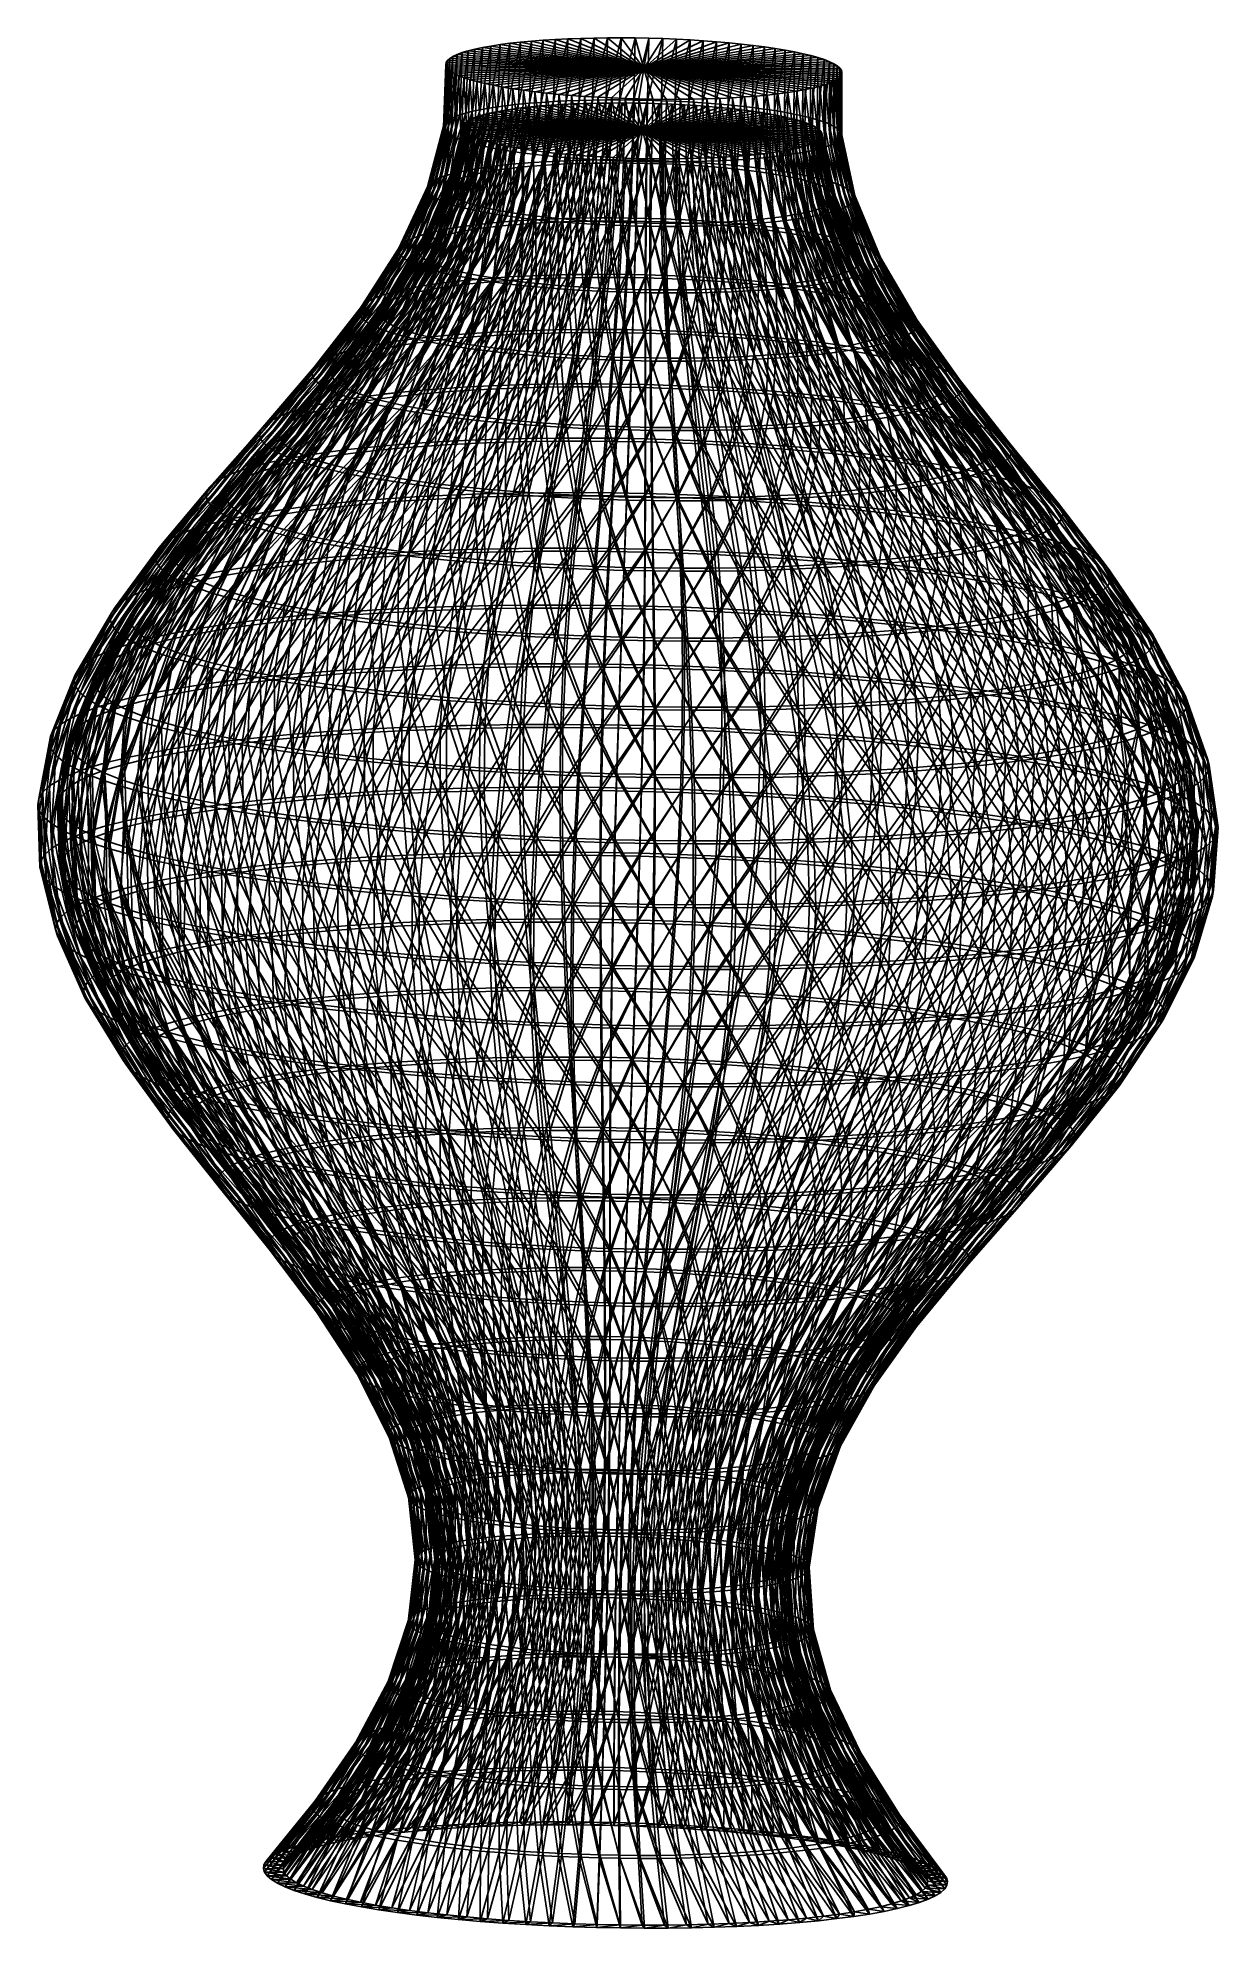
# Model space of a CAD drawing. Header units: metres. Extents: x -144 to 156, y -13 to 466.
import ezdxf

# ---------------------------------------------------------------- set-up
doc = ezdxf.new("R2010")
doc.units = ezdxf.units.M

msp = doc.modelspace()

# ---------------------------------------------------------------- linework, layer by layer
for points in [[(-19.263828, 449.57605, -997.7675), (-18.760483, 465.34122, -995.0669), (-22.100723, 449.31143, -995.68054), (-22.100624, 449.31152, -995.6804)], [(-22.100723, 449.31143, -995.68054), (-18.760483, 465.34122, -995.0669), (-21.580872, 465.07812, -992.99207), (-21.580772, 465.07822, -992.99194)], [(-18.760483, 465.34122, -995.0669), (9.756375, 458.37244, -954.2159), (-21.580872, 465.07812, -992.99207), (-21.580772, 465.07822, -992.99194)], [(-16.287193, 449.80652, -999.6543), (-15.801171, 465.57034, -996.94275), (-19.263828, 449.57605, -997.7675), (-19.26373, 449.57614, -997.7674)], [(-19.263828, 449.57605, -997.7675), (-15.801171, 465.57034, -996.94275), (-18.760483, 465.34122, -995.0669), (-18.760384, 465.3413, -995.0668)], [(-15.801171, 465.57034, -996.94275), (9.756375, 458.37244, -954.2159), (-18.760483, 465.34122, -995.0669), (-18.760384, 465.3413, -995.0668)], [(-13.18531, 450.00174, -1001.3317), (-12.717338, 465.7644, -998.6104), (-16.287193, 449.80652, -999.6543), (-16.287094, 449.8066, -999.6542)], [(-16.287193, 449.80652, -999.6543), (-12.717338, 465.7644, -998.6104), (-15.801171, 465.57034, -996.94275), (-15.801071, 465.57043, -996.9426)], [(-12.717338, 465.7644, -998.6104), (9.756375, 458.37244, -954.2159), (-15.801171, 465.57034, -996.94275), (-15.801071, 465.57043, -996.9426)], [(-9.973301, 450.1607, -1002.7916), (-9.524022, 465.92245, -1000.06177), (-13.18531, 450.00174, -1001.3317), (-13.18521, 450.00183, -1001.3316)], [(-13.18531, 450.00174, -1001.3317), (-9.524022, 465.92245, -1000.06177), (-12.717338, 465.7644, -998.6104), (-12.717237, 465.7645, -998.6103)], [(-9.524022, 465.92245, -1000.06177), (9.756375, 458.37244, -954.2159), (-12.717338, 465.7644, -998.6104), (-12.717237, 465.7645, -998.6103)], [(-6.666811, 450.28268, -1004.0268), (-6.2367735, 466.04373, -1001.2898), (-9.973301, 450.1607, -1002.7916), (-9.973201, 450.1608, -1002.7915)], [(-9.973301, 450.1607, -1002.7916), (-6.2367735, 466.04373, -1001.2898), (-9.524022, 465.92245, -1000.06177), (-9.523922, 465.92255, -1000.06165)], [(-6.2367735, 466.04373, -1001.2898), (9.756375, 458.37244, -954.2159), (-9.524022, 465.92245, -1000.06177), (-9.523922, 465.92255, -1000.06165)], [(-3.2819483, 450.3671, -1005.0313), (-2.871607, 466.12762, -1002.28845), (-6.666811, 450.28268, -1004.0268), (-6.666711, 450.28278, -1004.0267)], [(-6.666811, 450.28268, -1004.0268), (-2.871607, 466.12762, -1002.28845), (-6.2367735, 466.04373, -1001.2898), (-6.2366734, 466.04382, -1001.2897)], [(-2.871607, 466.12762, -1002.28845), (9.756375, 458.37244, -954.2159), (-6.2367735, 466.04373, -1001.2898), (-6.2366734, 466.04382, -1001.2897)], [(0.16480231, 450.41348, -1005.8003), (0.55508685, 466.17374, -1003.0529), (-3.2819483, 450.3671, -1005.0313), (-3.2818484, 450.3672, -1005.0312)], [(-3.2819483, 450.3671, -1005.0313), (0.55508685, 466.17374, -1003.0529), (-2.871607, 466.12762, -1002.28845), (-2.8715072, 466.12772, -1002.2883)], [(0.55508685, 466.17374, -1003.0529), (9.756375, 458.37244, -954.2159), (-2.871607, 466.12762, -1002.28845), (-2.8715072, 466.12772, -1002.2883)], [(3.656638, 450.42163, -1006.3299), (4.0266027, 466.18185, -1003.57947), (0.16480231, 450.41348, -1005.8003), (0.16490231, 450.41357, -1005.8002)], [(0.16480231, 450.41348, -1005.8003), (4.0266027, 466.18185, -1003.57947), (0.55508685, 466.17374, -1003.0529), (0.55518687, 466.17383, -1003.0528)], [(4.0266027, 466.18185, -1003.57947), (9.756375, 458.37244, -954.2159), (0.55508685, 466.17374, -1003.0529), (0.55518687, 466.17383, -1003.0528)], [(3.656638, 450.42163, -1006.3299), (7.5260324, 466.15192, -1003.86554), (4.0266027, 466.18185, -1003.57947), (4.026703, 466.18195, -1003.57935)], [(7.176551, 450.3915, -1006.6176), (7.5260324, 466.15192, -1003.86554), (3.656638, 450.42163, -1006.3299), (3.6567378, 450.42172, -1006.3298)], [(7.5260324, 466.15192, -1003.86554), (9.756375, 458.37244, -954.2159), (4.0266027, 466.18185, -1003.57947), (4.026703, 466.18195, -1003.57935)], [(7.176551, 450.3915, -1006.6176), (11.036336, 466.08408, -1003.90967), (7.5260324, 466.15192, -1003.86554), (7.5261326, 466.152, -1003.8654)], [(10.7074, 450.32327, -1006.66205), (11.036336, 466.08408, -1003.90967), (7.176551, 450.3915, -1006.6176), (7.176651, 450.3916, -1006.6175)], [(11.036336, 466.08408, -1003.90967), (9.756375, 458.37244, -954.2159), (7.5260324, 466.15192, -1003.86554), (7.5261326, 466.152, -1003.8654)], [(14.540395, 465.97867, -1003.71173), (9.756375, 458.37244, -954.2159), (11.036336, 466.08408, -1003.90967), (11.036436, 466.08417, -1003.90955)], [(18.021149, 465.8362, -1003.27264), (9.756375, 458.37244, -954.2159), (14.540395, 465.97867, -1003.71173), (14.540495, 465.97876, -1003.7116)], [(21.461641, 465.65738, -1002.5946), (9.756375, 458.37244, -954.2159), (18.021149, 465.8362, -1003.27264), (18.021248, 465.8363, -1003.2725)], [(24.845102, 465.44305, -1001.6808), (9.756375, 458.37244, -954.2159), (21.461641, 465.65738, -1002.5946), (21.46174, 465.65747, -1002.5945)], [(28.155054, 465.19427, -1000.53577), (9.756375, 458.37244, -954.2159), (24.845102, 465.44305, -1001.6808), (24.845201, 465.44315, -1001.68066)], [(10.7074, 450.32327, -1006.66205), (14.540395, 465.97867, -1003.71173), (11.036336, 466.08408, -1003.90967), (11.036436, 466.08417, -1003.90955)], [(14.231972, 450.21725, -1006.46295), (14.540395, 465.97867, -1003.71173), (10.7074, 450.32327, -1006.66205), (10.7075, 450.32336, -1006.6619)], [(14.231972, 450.21725, -1006.46295), (18.021149, 465.8362, -1003.27264), (14.540395, 465.97867, -1003.71173), (14.540495, 465.97876, -1003.7116)], [(17.733097, 450.07394, -1006.0213), (18.021149, 465.8362, -1003.27264), (14.231972, 450.21725, -1006.46295), (14.232072, 450.21735, -1006.4628)], [(17.733097, 450.07394, -1006.0213), (21.461641, 465.65738, -1002.5946), (18.021149, 465.8362, -1003.27264), (18.021248, 465.8363, -1003.2725)], [(21.19373, 449.89407, -1005.33923), (21.461641, 465.65738, -1002.5946), (17.733097, 450.07394, -1006.0213), (17.733196, 450.07404, -1006.0212)], [(21.19373, 449.89407, -1005.33923), (24.845102, 465.44305, -1001.6808), (21.461641, 465.65738, -1002.5946), (21.46174, 465.65747, -1002.5945)], [(24.596996, 449.6785, -1004.4201), (24.845102, 465.44305, -1001.6808), (21.19373, 449.89407, -1005.33923), (21.193829, 449.89417, -1005.3391)], [(24.596996, 449.6785, -1004.4201), (28.155054, 465.19427, -1000.53577), (24.845102, 465.44305, -1001.6808), (24.845201, 465.44315, -1001.68066)], [(-40.15997, 445.14355, -966.449), (-39.535027, 460.93448, -963.93066), (-40.74022, 444.61954, -963.0048), (-40.74012, 444.61963, -963.0047)], [(-40.74022, 444.61954, -963.0048), (-39.535027, 460.93448, -963.93066), (-40.111897, 460.4135, -960.50653), (-40.111797, 460.4136, -960.5064)], [(-39.33817, 445.655, -969.8456), (-38.71801, 461.44296, -967.30743), (-40.15997, 445.14355, -966.449), (-40.15987, 445.14365, -966.44885)], [(-40.15997, 445.14355, -966.449), (-38.71801, 461.44296, -967.30743), (-39.535027, 460.93448, -963.93066), (-39.534927, 460.93457, -963.93054)], [(-39.535027, 460.93448, -963.93066), (9.756375, 458.37244, -954.2159), (-40.111897, 460.4135, -960.50653), (-40.111797, 460.4136, -960.5064)], [(-38.71801, 461.44296, -967.30743), (9.756375, 458.37244, -954.2159), (-39.535027, 460.93448, -963.93066), (-39.534927, 460.93457, -963.93054)], [(-38.278828, 446.15143, -973.178), (-37.664833, 461.9365, -970.6204), (-39.33817, 445.655, -969.8456), (-39.33807, 445.6551, -969.84546)], [(-39.33817, 445.655, -969.8456), (-37.664833, 461.9365, -970.6204), (-38.71801, 461.44296, -967.30743), (-38.71791, 461.44305, -967.3073)], [(-37.664833, 461.9365, -970.6204), (9.756375, 458.37244, -954.2159), (-38.71801, 461.44296, -967.30743), (-38.71791, 461.44305, -967.3073)], [(-36.9871, 446.63037, -976.42993), (-36.38062, 462.41266, -973.8535), (-38.278828, 446.15143, -973.178), (-38.27873, 446.15152, -973.17786)], [(-38.278828, 446.15143, -973.178), (-36.38062, 462.41266, -973.8535), (-37.664833, 461.9365, -970.6204), (-37.664734, 461.93658, -970.6203)], [(-36.38062, 462.41266, -973.8535), (9.756375, 458.37244, -954.2159), (-37.664833, 461.9365, -970.6204), (-37.664734, 461.93658, -970.6203)], [(-35.469288, 447.0895, -979.58575), (-34.871643, 462.86914, -976.9909), (-36.9871, 446.63037, -976.42993), (-36.987, 446.63046, -976.4298)], [(-36.9871, 446.63037, -976.42993), (-34.871643, 462.86914, -976.9909), (-36.38062, 462.41266, -973.8535), (-36.38052, 462.41275, -973.8534)], [(-34.871643, 462.86914, -976.9909), (9.756375, 458.37244, -954.2159), (-36.38062, 462.41266, -973.8535), (-36.38052, 462.41275, -973.8534)], [(-33.73277, 447.5266, -982.6299), (-33.14523, 463.3037, -980.0174), (-35.469288, 447.0895, -979.58575), (-35.46919, 447.0896, -979.58563)], [(-35.469288, 447.0895, -979.58575), (-33.14523, 463.3037, -980.0174), (-34.871643, 462.86914, -976.9909), (-34.871544, 462.86923, -976.9908)], [(-33.14523, 463.3037, -980.0174), (9.756375, 458.37244, -954.2159), (-34.871643, 462.86914, -976.9909), (-34.871544, 462.86923, -976.9908)], [(-31.786018, 447.93958, -985.5476), (-31.209808, 463.71423, -982.91815), (-33.73277, 447.5266, -982.6299), (-33.73267, 447.5267, -982.62976)], [(-33.73277, 447.5266, -982.6299), (-31.209808, 463.71423, -982.91815), (-33.14523, 463.3037, -980.0174), (-33.14513, 463.3038, -980.0173)], [(-31.209808, 463.71423, -982.91815), (9.756375, 458.37244, -954.2159), (-33.14523, 463.3037, -980.0174), (-33.14513, 463.3038, -980.0173)], [(-29.638527, 448.32632, -988.3247), (-29.07481, 464.09875, -985.6791), (-31.786018, 447.93958, -985.5476), (-31.78592, 447.93967, -985.5475)], [(-31.786018, 447.93958, -985.5476), (-29.07481, 464.09875, -985.6791), (-31.209808, 463.71423, -982.91815), (-31.20971, 463.71432, -982.918)], [(-29.07481, 464.09875, -985.6791), (9.756375, 458.37244, -954.2159), (-31.209808, 463.71423, -982.91815), (-31.20971, 463.71432, -982.918)], [(-27.300732, 448.68506, -990.94763), (-26.750622, 464.45538, -988.2867), (-29.638527, 448.32632, -988.3247), (-29.638428, 448.32642, -988.3246)], [(-29.638527, 448.32632, -988.3247), (-26.750622, 464.45538, -988.2867), (-29.07481, 464.09875, -985.6791), (-29.07471, 464.09885, -985.67896)], [(-26.750622, 464.45538, -988.2867), (9.756375, 458.37244, -954.2159), (-29.07481, 464.09875, -985.6791), (-29.07471, 464.09885, -985.67896)], [(-24.784042, 449.01395, -993.40356), (-24.248577, 464.78235, -990.72833), (-27.300732, 448.68506, -990.94763), (-27.300632, 448.68515, -990.9475)], [(-27.300732, 448.68506, -990.94763), (-24.248577, 464.78235, -990.72833), (-26.750622, 464.45538, -988.2867), (-26.750523, 464.45547, -988.28656)], [(-24.248577, 464.78235, -990.72833), (9.756375, 458.37244, -954.2159), (-26.750622, 464.45538, -988.2867), (-26.750523, 464.45547, -988.28656)], [(-22.100723, 449.31143, -995.68054), (-21.580872, 465.07812, -992.99207), (-24.784042, 449.01395, -993.40356), (-24.783943, 449.01404, -993.40344)], [(-24.784042, 449.01395, -993.40356), (-21.580872, 465.07812, -992.99207), (-24.248577, 464.78235, -990.72833), (-24.248478, 464.78244, -990.7282)], [(-21.580872, 465.07812, -992.99207), (9.756375, 458.37244, -954.2159), (-24.248577, 464.78235, -990.72833), (-24.248478, 464.78244, -990.7282)], [(31.375372, 464.9123, -999.1651), (9.756375, 458.37244, -954.2159), (28.155054, 465.19427, -1000.53577), (28.155153, 465.19437, -1000.53564)], [(34.490364, 464.59842, -997.57544), (9.756375, 458.37244, -954.2159), (31.375372, 464.9123, -999.1651), (31.375471, 464.91238, -999.165)], [(37.484844, 464.2542, -995.7745), (9.756375, 458.37244, -954.2159), (34.490364, 464.59842, -997.57544), (34.490463, 464.5985, -997.5753)], [(40.34425, 463.88138, -993.7711), (9.756375, 458.37244, -954.2159), (37.484844, 464.2542, -995.7745), (37.484943, 464.2543, -995.77435)], [(43.054623, 463.4817, -991.575), (9.756375, 458.37244, -954.2159), (40.34425, 463.88138, -993.7711), (40.34435, 463.88147, -993.771)], [(45.60278, 463.0571, -989.1969), (9.756375, 458.37244, -954.2159), (43.054623, 463.4817, -991.575), (43.05472, 463.48178, -991.5749)], [(47.976288, 462.60968, -986.6484), (9.756375, 458.37244, -954.2159), (45.60278, 463.0571, -989.1969), (45.60288, 463.0572, -989.1968)], [(50.163597, 462.14163, -983.94183), (9.756375, 458.37244, -954.2159), (47.976288, 462.60968, -986.6484), (47.976387, 462.60977, -986.64825)], [(52.154045, 461.65524, -981.09045), (9.756375, 458.37244, -954.2159), (50.163597, 462.14163, -983.94183), (50.163696, 462.14172, -983.9417)], [(53.93794, 461.15283, -978.10815), (9.756375, 458.37244, -954.2159), (52.154045, 461.65524, -981.09045), (52.154144, 461.65533, -981.09033)], [(55.50658, 460.63687, -975.00946), (9.756375, 458.37244, -954.2159), (53.93794, 461.15283, -978.10815), (53.938038, 461.15292, -978.10803)], [(56.852333, 460.1099, -971.8095), (9.756375, 458.37244, -954.2159), (55.50658, 460.63687, -975.00946), (55.50668, 460.63696, -975.00934)], [(27.92632, 449.42828, -1003.2684), (28.155054, 465.19427, -1000.53577), (24.596996, 449.6785, -1004.4201), (24.597095, 449.6786, -1004.42)], [(27.92632, 449.42828, -1003.2684), (31.375372, 464.9123, -999.1651), (28.155054, 465.19427, -1000.53577), (28.155153, 465.19437, -1000.53564)], [(31.16549, 449.14462, -1001.8897), (31.375372, 464.9123, -999.1651), (27.92632, 449.42828, -1003.2684), (27.926418, 449.42838, -1003.26825)], [(31.16549, 449.14462, -1001.8897), (34.490364, 464.59842, -997.57544), (31.375372, 464.9123, -999.1651), (31.375471, 464.91238, -999.165)], [(34.29871, 448.82892, -1000.2907), (34.490364, 464.59842, -997.57544), (31.16549, 449.14462, -1001.8897), (31.165588, 449.1447, -1001.8896)], [(34.29871, 448.82892, -1000.2907), (37.484844, 464.2542, -995.7745), (34.490364, 464.59842, -997.57544), (34.490463, 464.5985, -997.5753)], [(37.310722, 448.48273, -998.47925), (37.484844, 464.2542, -995.7745), (34.29871, 448.82892, -1000.2907), (34.29881, 448.829, -1000.2906)], [(37.310722, 448.48273, -998.47925), (40.34425, 463.88138, -993.7711), (37.484844, 464.2542, -995.7745), (37.484943, 464.2543, -995.77435)], [(40.186863, 448.10767, -996.4641), (40.34425, 463.88138, -993.7711), (37.310722, 448.48273, -998.47925), (37.31082, 448.48282, -998.4791)], [(40.186863, 448.10767, -996.4641), (43.054623, 463.4817, -991.575), (40.34425, 463.88138, -993.7711), (40.34435, 463.88147, -993.771)], [(42.913105, 447.70566, -994.2552), (43.054623, 463.4817, -991.575), (40.186863, 448.10767, -996.4641), (40.186962, 448.10776, -996.464)], [(42.913105, 447.70566, -994.2552), (45.60278, 463.0571, -989.1969), (43.054623, 463.4817, -991.575), (43.05472, 463.48178, -991.5749)], [(45.476173, 447.2786, -991.86316), (45.60278, 463.0571, -989.1969), (42.913105, 447.70566, -994.2552), (42.913204, 447.70575, -994.25507)], [(45.476173, 447.2786, -991.86316), (47.976288, 462.60968, -986.6484), (45.60278, 463.0571, -989.1969), (45.60288, 463.0572, -989.1968)], [(47.863575, 446.82855, -989.2997), (47.976288, 462.60968, -986.6484), (45.476173, 447.2786, -991.86316), (45.476273, 447.2787, -991.86304)], [(47.863575, 446.82855, -989.2997), (50.163597, 462.14163, -983.94183), (47.976288, 462.60968, -986.6484), (47.976387, 462.60977, -986.64825)], [(50.063686, 446.35776, -986.57733), (50.163597, 462.14163, -983.94183), (47.863575, 446.82855, -989.2997), (47.863674, 446.82864, -989.29956)], [(50.063686, 446.35776, -986.57733), (52.154045, 461.65524, -981.09045), (50.163597, 462.14163, -983.94183), (50.163696, 462.14172, -983.9417)], [(52.06578, 445.8685, -983.7092), (52.154045, 461.65524, -981.09045), (50.063686, 446.35776, -986.57733), (50.063786, 446.35785, -986.5772)], [(52.06578, 445.8685, -983.7092), (53.93794, 461.15283, -978.10815), (52.154045, 461.65524, -981.09045), (52.154144, 461.65533, -981.09033)], [(53.86012, 445.36316, -980.70953), (53.93794, 461.15283, -978.10815), (52.06578, 445.8685, -983.7092), (52.06588, 445.8686, -983.7091)], [(53.86012, 445.36316, -980.70953), (55.50658, 460.63687, -975.00946), (53.93794, 461.15283, -978.10815), (53.938038, 461.15292, -978.10803)], [(55.437943, 444.84418, -977.59265), (55.50658, 460.63687, -975.00946), (53.86012, 445.36316, -980.70953), (53.860218, 445.36325, -980.7094)], [(55.437943, 444.84418, -977.59265), (56.852333, 460.1099, -971.8095), (55.50658, 460.63687, -975.00946), (55.50668, 460.63696, -975.00934)], [(-41.076088, 444.0855, -959.52985), (-40.445816, 459.88263, -957.05176), (-41.16595, 443.5441, -956.041), (-41.16585, 443.5442, -956.0409)], [(-41.16595, 443.5441, -956.041), (-40.445816, 459.88263, -957.05176), (-40.53516, 459.34436, -953.5832), (-40.53506, 459.34445, -953.58307)], [(-41.16595, 443.5441, -956.041), (-40.53516, 459.34436, -953.5832), (-41.009365, 442.99792, -952.5552), (-41.009266, 442.99802, -952.55505)], [(-40.74022, 444.61954, -963.0048), (-40.111897, 460.4135, -960.50653), (-41.076088, 444.0855, -959.52985), (-41.07599, 444.0856, -959.5297)], [(-41.076088, 444.0855, -959.52985), (-40.111897, 460.4135, -960.50653), (-40.445816, 459.88263, -957.05176), (-40.445717, 459.88272, -957.05164)], [(-41.009365, 442.99792, -952.5552), (-40.53516, 459.34436, -953.5832), (-40.379482, 458.80136, -950.1177), (-40.379383, 458.80145, -950.11755)], [(-41.009365, 442.99792, -952.5552), (-40.379482, 458.80136, -950.1177), (-40.607094, 442.44965, -949.0895), (-40.606995, 442.44974, -949.08936)], [(-40.607094, 442.44965, -949.0895), (-40.379482, 458.80136, -950.1177), (-39.97955, 458.25626, -946.6722), (-39.97945, 458.25635, -946.67206)], [(-40.607094, 442.44965, -949.0895), (-39.97955, 458.25626, -946.6722), (-39.961094, 441.90195, -945.66077), (-39.960995, 441.90204, -945.66064)], [(-40.445816, 459.88263, -957.05176), (9.756375, 458.37244, -954.2159), (-40.53516, 459.34436, -953.5832), (-40.53506, 459.34445, -953.58307)], [(-40.53516, 459.34436, -953.5832), (9.756375, 458.37244, -954.2159), (-40.379482, 458.80136, -950.1177), (-40.379383, 458.80145, -950.11755)], [(-40.111897, 460.4135, -960.50653), (9.756375, 458.37244, -954.2159), (-40.445816, 459.88263, -957.05176), (-40.445717, 459.88272, -957.05164)], [(-40.379482, 458.80136, -950.1177), (9.756375, 458.37244, -954.2159), (-39.97955, 458.25626, -946.6722), (-39.97945, 458.25635, -946.67206)], [(-39.97955, 458.25626, -946.6722), (9.756375, 458.37244, -954.2159), (-39.337307, 457.71173, -943.2634), (-39.337208, 457.71182, -943.2633)], [(-39.961094, 441.90195, -945.66077), (-39.97955, 458.25626, -946.6722), (-39.337307, 457.71173, -943.2634), (-39.337208, 457.71182, -943.2633)], [(-39.961094, 441.90195, -945.66077), (-39.337307, 457.71173, -943.2634), (-39.074512, 441.35745, -942.2857), (-39.074413, 441.35754, -942.2856)], [(-39.337307, 457.71173, -943.2634), (9.756375, 458.37244, -954.2159), (-38.45589, 457.17044, -939.90796), (-38.45579, 457.17053, -939.90784)], [(-39.074512, 441.35745, -942.2857), (-39.337307, 457.71173, -943.2634), (-38.45589, 457.17044, -939.90796), (-38.45579, 457.17053, -939.90784)], [(-39.074512, 441.35745, -942.2857), (-38.45589, 457.17044, -939.90796), (-37.951668, 440.81888, -938.9808), (-37.95157, 440.81897, -938.98065)], [(-38.45589, 457.17044, -939.90796), (9.756375, 458.37244, -954.2159), (-37.339577, 456.63498, -936.62225), (-37.339478, 456.63507, -936.62213)], [(-37.951668, 440.81888, -938.9808), (-38.45589, 457.17044, -939.90796), (-37.339577, 456.63498, -936.62225), (-37.339478, 456.63507, -936.62213)], [(-37.951668, 440.81888, -938.9808), (-37.339577, 456.63498, -936.62225), (-36.598045, 440.28882, -935.762), (-36.597946, 440.2889, -935.7619)], [(-37.339577, 456.63498, -936.62225), (9.756375, 458.37244, -954.2159), (-35.99383, 456.108, -933.42224), (-35.993732, 456.1081, -933.4221)], [(-36.598045, 440.28882, -935.762), (-37.339577, 456.63498, -936.62225), (-35.99383, 456.108, -933.42224), (-35.993732, 456.1081, -933.4221)], [(-36.598045, 440.28882, -935.762), (-35.99383, 456.108, -933.42224), (-35.02022, 439.76984, -932.6452), (-35.020123, 439.76993, -932.6451)], [(-35.99383, 456.108, -933.42224), (9.756375, 458.37244, -954.2159), (-34.425186, 455.59204, -930.32355), (-34.425087, 455.59213, -930.3234)], [(-35.02022, 439.76984, -932.6452), (-35.99383, 456.108, -933.42224), (-34.425186, 455.59204, -930.32355), (-34.425087, 455.59213, -930.3234)], [(-34.425186, 455.59204, -930.32355), (9.756375, 458.37244, -954.2159), (-32.641296, 455.08963, -927.3413), (-32.641197, 455.08972, -927.3412)], [(-32.641296, 455.08963, -927.3413), (9.756375, 458.37244, -954.2159), (-30.650848, 454.60324, -924.4899), (-30.65075, 454.60333, -924.4898)], [(-30.650848, 454.60324, -924.4899), (9.756375, 458.37244, -954.2159), (-28.46354, 454.1352, -921.7834), (-28.46344, 454.13528, -921.78326)], [(-28.46354, 454.1352, -921.7834), (9.756375, 458.37244, -954.2159), (-26.090034, 453.68777, -919.23486), (-26.089935, 453.68787, -919.23474)], [(-26.090034, 453.68777, -919.23486), (9.756375, 458.37244, -954.2159), (-23.541882, 453.26318, -916.85675), (-23.541782, 453.26328, -916.8566)], [(-23.541882, 453.26318, -916.85675), (9.756375, 458.37244, -954.2159), (-20.831501, 452.8635, -914.66064), (-20.831402, 452.8636, -914.6605)], [(-20.831501, 452.8635, -914.66064), (9.756375, 458.37244, -954.2159), (-17.972105, 452.49066, -912.6572), (-17.972006, 452.49075, -912.6571)], [(-17.972105, 452.49066, -912.6572), (9.756375, 458.37244, -954.2159), (-14.9776125, 452.14645, -910.8563), (-14.977512, 452.14655, -910.8562)], [(-14.9776125, 452.14645, -910.8563), (9.756375, 458.37244, -954.2159), (-11.86262, 451.83258, -909.26666), (-11.86252, 451.83267, -909.26654)], [(-11.86262, 451.83258, -909.26666), (9.756375, 458.37244, -954.2159), (-8.6423025, 451.5506, -907.896), (-8.642202, 451.5507, -907.8959)], [(-8.6423025, 451.5506, -907.896), (9.756375, 458.37244, -954.2159), (-5.332343, 451.30182, -906.7509), (-5.332243, 451.3019, -906.7508)], [(-5.332343, 451.30182, -906.7509), (9.756375, 458.37244, -954.2159), (-1.9488995, 451.0875, -905.83716), (-1.9487995, 451.0876, -905.83704)], [(-1.9488995, 451.0875, -905.83716), (9.756375, 458.37244, -954.2159), (1.491595, 450.90866, -905.15906), (1.491695, 450.90875, -905.15894)], [(1.491595, 450.90866, -905.15906), (9.756375, 458.37244, -954.2159), (4.972353, 450.7662, -904.72), (4.972453, 450.7663, -904.71985)], [(4.972353, 450.7662, -904.72), (9.756375, 458.37244, -954.2159), (8.4764185, 450.6608, -904.52203), (8.476519, 450.6609, -904.5219)], [(8.4764185, 450.6608, -904.52203), (9.756375, 458.37244, -954.2159), (11.986722, 450.59296, -904.5662), (11.986822, 450.59305, -904.5661)], [(57.96864, 459.57443, -968.5238), (9.756375, 458.37244, -954.2159), (56.852333, 460.1099, -971.8095), (56.852432, 460.11, -971.8094)], [(58.850056, 459.03314, -965.16833), (9.756375, 458.37244, -954.2159), (57.96864, 459.57443, -968.5238), (57.96874, 459.57452, -968.5237)], [(59.4923, 458.48862, -961.7596), (9.756375, 458.37244, -954.2159), (58.850056, 459.03314, -965.16833), (58.850155, 459.03323, -965.1682)], [(59.89223, 457.9435, -958.314), (9.756375, 458.37244, -954.2159), (59.4923, 458.48862, -961.7596), (59.492397, 458.4887, -961.75946)], [(11.986722, 450.59296, -904.5662), (9.756375, 458.37244, -954.2159), (15.486135, 450.56302, -904.8523), (15.486235, 450.5631, -904.8522)], [(15.486135, 450.56302, -904.8523), (9.756375, 458.37244, -954.2159), (18.957655, 450.57114, -905.3788), (18.957754, 450.57123, -905.37866)], [(18.957655, 450.57114, -905.3788), (9.756375, 458.37244, -954.2159), (22.38435, 450.61725, -906.1433), (22.384449, 450.61734, -906.1432)], [(22.38435, 450.61725, -906.1433), (9.756375, 458.37244, -954.2159), (25.74952, 450.70114, -907.14197), (25.749619, 450.70123, -907.14185)], [(25.74952, 450.70114, -907.14197), (9.756375, 458.37244, -954.2159), (29.036774, 450.82242, -908.37), (29.036873, 450.8225, -908.3699)], [(29.036774, 450.82242, -908.37), (9.756375, 458.37244, -954.2159), (32.230095, 450.98047, -909.82135), (32.230194, 450.98056, -909.8212)], [(32.230095, 450.98047, -909.82135), (9.756375, 458.37244, -954.2159), (35.313908, 451.17453, -911.489), (35.314007, 451.17462, -911.4889)], [(35.313908, 451.17453, -911.489), (9.756375, 458.37244, -954.2159), (38.273224, 451.40366, -913.3648), (38.273323, 451.40375, -913.3647)], [(38.273224, 451.40366, -913.3648), (9.756375, 458.37244, -954.2159), (41.093613, 451.66675, -915.4397), (41.09371, 451.66684, -915.4396)], [(41.093613, 451.66675, -915.4397), (9.756375, 458.37244, -954.2159), (43.76133, 451.96252, -917.7034), (43.76143, 451.96262, -917.7033)], [(43.76133, 451.96252, -917.7034), (9.756375, 458.37244, -954.2159), (46.26337, 452.2895, -920.1451), (46.26347, 452.28958, -920.14496)], [(46.26337, 452.2895, -920.1451), (9.756375, 458.37244, -954.2159), (48.587563, 452.64612, -922.7527), (48.58766, 452.6462, -922.75256)], [(48.587563, 452.64612, -922.7527), (9.756375, 458.37244, -954.2159), (50.722553, 453.03064, -925.5136), (50.722652, 453.03073, -925.5135)], [(50.722553, 453.03064, -925.5136), (9.756375, 458.37244, -954.2159), (52.65797, 453.44116, -928.41437), (52.65807, 453.44125, -928.41425)], [(52.65797, 453.44116, -928.41437), (9.756375, 458.37244, -954.2159), (54.384384, 453.87573, -931.4408), (54.384483, 453.87582, -931.4407)], [(54.384384, 453.87573, -931.4408), (9.756375, 458.37244, -954.2159), (55.89337, 454.3322, -934.57825), (55.89347, 454.3323, -934.5781)], [(55.89337, 454.3322, -934.57825), (9.756375, 458.37244, -954.2159), (57.177578, 454.80838, -937.8113), (57.177677, 454.80847, -937.81116)], [(57.177578, 454.80838, -937.8113), (9.756375, 458.37244, -954.2159), (58.230762, 455.3019, -941.1243), (58.23086, 455.302, -941.1242)], [(58.230762, 455.3019, -941.1243), (9.756375, 458.37244, -954.2159), (59.04777, 455.8104, -944.5011), (59.04787, 455.8105, -944.501)], [(59.04777, 455.8104, -944.5011), (9.756375, 458.37244, -954.2159), (59.624645, 456.33136, -947.9252), (59.624744, 456.33145, -947.92505)], [(59.624645, 456.33136, -947.9252), (9.756375, 458.37244, -954.2159), (59.958565, 456.86224, -951.37994), (59.958664, 456.86234, -951.3798)], [(59.958565, 456.86224, -951.37994), (9.756375, 458.37244, -954.2159), (60.04791, 457.4005, -954.8486), (60.048008, 457.4006, -954.84845)], [(60.04791, 457.4005, -954.8486), (9.756375, 458.37244, -954.2159), (59.89223, 457.9435, -958.314), (59.89233, 457.9436, -958.3139)], [(56.79157, 444.31412, -974.37396), (56.852333, 460.1099, -971.8095), (55.437943, 444.84418, -977.59265), (55.43804, 444.84427, -977.5925)], [(56.79157, 444.31412, -974.37396), (57.96864, 459.57443, -968.5238), (56.852333, 460.1099, -971.8095), (56.852432, 460.11, -971.8094)], [(57.91441, 443.77554, -971.06903), (57.96864, 459.57443, -968.5238), (56.79157, 444.31412, -974.37396), (56.791668, 444.3142, -974.37384)], [(57.91441, 443.77554, -971.06903), (58.850056, 459.03314, -965.16833), (57.96864, 459.57443, -968.5238), (57.96874, 459.57452, -968.5237)], [(58.80099, 443.23105, -967.694), (58.850056, 459.03314, -965.16833), (57.91441, 443.77554, -971.06903), (57.91451, 443.77563, -971.0689)], [(58.999863, 439.98944, -946.9057), (58.230762, 455.3019, -941.1243), (59.04777, 455.8104, -944.5011), (59.04787, 455.8105, -944.501)], [(58.80099, 443.23105, -967.694), (59.4923, 458.48862, -961.7596), (58.850056, 459.03314, -965.16833), (58.850155, 459.03323, -965.1682)], [(59.44699, 442.68335, -964.2652), (59.4923, 458.48862, -961.7596), (58.80099, 443.23105, -967.694), (58.80109, 443.23114, -967.69385)], [(58.999863, 439.98944, -946.9057), (59.04777, 455.8104, -944.5011), (59.580112, 440.51346, -950.34985), (59.58021, 440.51355, -950.34973)], [(59.580112, 440.51346, -950.34985), (59.04777, 455.8104, -944.5011), (59.624645, 456.33136, -947.9252), (59.624744, 456.33145, -947.92505)], [(59.44699, 442.68335, -964.2652), (59.89223, 457.9435, -958.314), (59.4923, 458.48862, -961.7596), (59.492397, 458.4887, -961.75946)], [(59.849262, 442.13507, -960.79956), (59.89223, 457.9435, -958.314), (59.44699, 442.68335, -964.2652), (59.44709, 442.68344, -964.2651)], [(59.580112, 440.51346, -950.34985), (59.624645, 456.33136, -947.9252), (59.915985, 441.0475, -953.8248), (59.916084, 441.04758, -953.8247)], [(59.915985, 441.0475, -953.8248), (59.624645, 456.33136, -947.9252), (59.958565, 456.86224, -951.37994), (59.958664, 456.86234, -951.3798)], [(59.849262, 442.13507, -960.79956), (60.04791, 457.4005, -954.8486), (59.89223, 457.9435, -958.314), (59.89233, 457.9436, -958.3139)], [(60.005848, 441.5889, -957.3137), (60.04791, 457.4005, -954.8486), (59.849262, 442.13507, -960.79956), (59.84936, 442.13516, -960.79944)], [(59.915985, 441.0475, -953.8248), (59.958565, 456.86224, -951.37994), (60.005848, 441.5889, -957.3137), (60.005947, 441.589, -957.3136)], [(60.005848, 441.5889, -957.3137), (59.958565, 456.86224, -951.37994), (60.04791, 457.4005, -954.8486), (60.048008, 457.4006, -954.84845)], [(-35.02022, 439.76984, -932.6452), (-34.425186, 455.59204, -930.32355), (-33.225887, 439.2645, -929.64545), (-33.22579, 439.2646, -929.6453)], [(-33.225887, 439.2645, -929.64545), (-34.425186, 455.59204, -930.32355), (-32.641296, 455.08963, -927.3413), (-32.641197, 455.08972, -927.3412)], [(-33.225887, 439.2645, -929.64545), (-32.641296, 455.08963, -927.3413), (-31.22379, 438.77524, -926.7774), (-31.22369, 438.77533, -926.7773)], [(-31.22379, 438.77524, -926.7774), (-32.641296, 455.08963, -927.3413), (-30.650848, 454.60324, -924.4899), (-30.65075, 454.60333, -924.4898)], [(-31.22379, 438.77524, -926.7774), (-30.650848, 454.60324, -924.4899), (-29.023678, 438.30444, -924.05505), (-29.023579, 438.30453, -924.05493)], [(-29.023678, 438.30444, -924.05505), (-30.650848, 454.60324, -924.4899), (-28.46354, 454.1352, -921.7834), (-28.46344, 454.13528, -921.78326)], [(-29.023678, 438.30444, -924.05505), (-28.46354, 454.1352, -921.7834), (-26.63628, 437.85443, -921.4916), (-26.63618, 437.85452, -921.49146)], [(-26.63628, 437.85443, -921.4916), (-28.46354, 454.1352, -921.7834), (-26.090034, 453.68777, -919.23486), (-26.089935, 453.68787, -919.23474)], [(-26.63628, 437.85443, -921.4916), (-26.090034, 453.68777, -919.23486), (-24.073212, 437.42734, -919.09955), (-24.073112, 437.42743, -919.0994)], [(-24.073212, 437.42734, -919.09955), (-26.090034, 453.68777, -919.23486), (-23.541882, 453.26318, -916.85675), (-23.541782, 453.26328, -916.8566)], [(-24.073212, 437.42734, -919.09955), (-23.541882, 453.26318, -916.85675), (-21.346966, 437.02533, -916.8906), (-21.346867, 437.02542, -916.8905)], [(-21.346966, 437.02533, -916.8906), (-23.541882, 453.26318, -916.85675), (-20.831501, 452.8635, -914.66064), (-20.831402, 452.8636, -914.6605)], [(-21.346966, 437.02533, -916.8906), (-20.831501, 452.8635, -914.66064), (-18.470833, 436.65027, -914.8755), (-18.470734, 436.65036, -914.87537)], [(-18.470833, 436.65027, -914.8755), (-20.831501, 452.8635, -914.66064), (-17.972105, 452.49066, -912.6572), (-17.972006, 452.49075, -912.6571)], [(-18.470833, 436.65027, -914.8755), (-17.972105, 452.49066, -912.6572), (-15.458815, 436.30408, -913.064), (-15.4587145, 436.30417, -913.0639)], [(-15.458815, 436.30408, -913.064), (-17.972105, 452.49066, -912.6572), (-14.9776125, 452.14645, -910.8563), (-14.977512, 452.14655, -910.8562)], [(-15.458815, 436.30408, -913.064), (-14.9776125, 452.14645, -910.8563), (-12.325592, 435.98837, -911.465), (-12.325492, 435.98846, -911.4649)], [(-12.325592, 435.98837, -911.465), (-14.9776125, 452.14645, -910.8563), (-11.86262, 451.83258, -909.26666), (-11.86252, 451.83267, -909.26654)], [(-12.325592, 435.98837, -911.465), (-11.86262, 451.83258, -909.26666), (-9.086422, 435.7047, -910.0863), (-9.086322, 435.7048, -910.0862)], [(-9.086422, 435.7047, -910.0863), (-11.86262, 451.83258, -909.26666), (-8.6423025, 451.5506, -907.896), (-8.642202, 451.5507, -907.8959)], [(-9.086422, 435.7047, -910.0863), (-8.6423025, 451.5506, -907.896), (-5.7570896, 435.4545, -908.9346), (-5.7569895, 435.4546, -908.93445)], [(-5.7570896, 435.4545, -908.9346), (-8.6423025, 451.5506, -907.896), (-5.332343, 451.30182, -906.7509), (-5.332243, 451.3019, -906.7508)], [(-5.7570896, 435.4545, -908.9346), (-5.332343, 451.30182, -906.7509), (-2.353843, 435.23892, -908.0155), (-2.353743, 435.239, -908.0154)], [(-2.353843, 435.23892, -908.0155), (-5.332343, 451.30182, -906.7509), (-1.9488995, 451.0875, -905.83716), (-1.9487995, 451.0876, -905.83704)], [(-2.353843, 435.23892, -908.0155), (-1.9488995, 451.0875, -905.83716), (1.1067922, 435.05905, -907.33344), (1.1068922, 435.05914, -907.3333)], [(1.1067922, 435.05905, -907.33344), (-1.9488995, 451.0875, -905.83716), (1.491595, 450.90866, -905.15906), (1.491695, 450.90875, -905.15894)], [(1.1067922, 435.05905, -907.33344), (1.491595, 450.90866, -905.15906), (4.6079235, 434.91574, -906.8918), (4.6080236, 434.91583, -906.89166)], [(4.6079235, 434.91574, -906.8918), (1.491595, 450.90866, -905.15906), (4.972353, 450.7662, -904.72), (4.972453, 450.7663, -904.71985)], [(32.025215, 435.13126, -912.02295), (29.036774, 450.82242, -908.37), (32.230095, 450.98047, -909.82135), (32.230194, 450.98056, -909.8212)], [(32.025215, 435.13126, -912.02295), (32.230095, 450.98047, -909.82135), (35.12708, 435.32648, -913.7004), (35.12718, 435.32657, -913.70026)], [(35.12708, 435.32648, -913.7004), (32.230095, 450.98047, -909.82135), (35.313908, 451.17453, -911.489), (35.314007, 451.17462, -911.4889)], [(35.12708, 435.32648, -913.7004), (35.313908, 451.17453, -911.489), (38.103718, 435.55695, -915.5872), (38.103817, 435.55704, -915.5871)], [(38.103718, 435.55695, -915.5872), (35.313908, 451.17453, -911.489), (38.273224, 451.40366, -913.3648), (38.273323, 451.40375, -913.3647)], [(38.103718, 435.55695, -915.5872), (38.273224, 451.40366, -913.3648), (40.940613, 435.82156, -917.6742), (40.940712, 435.82166, -917.6741)], [(40.940613, 435.82156, -917.6742), (38.273224, 451.40366, -913.3648), (41.093613, 451.66675, -915.4397), (41.09371, 451.66684, -915.4396)], [(40.940613, 435.82156, -917.6742), (41.093613, 451.66675, -915.4397), (43.623943, 436.11905, -919.9512), (43.624043, 436.11914, -919.95105)], [(43.623943, 436.11905, -919.9512), (41.093613, 451.66675, -915.4397), (43.76133, 451.96252, -917.7034), (43.76143, 451.96262, -917.7033)], [(43.623943, 436.11905, -919.9512), (43.76133, 451.96252, -917.7034), (46.140633, 436.44797, -922.4071), (46.14073, 436.44806, -922.407)], [(46.140633, 436.44797, -922.4071), (43.76133, 451.96252, -917.7034), (46.26337, 452.2895, -920.1451), (46.26347, 452.28958, -920.14496)], [(46.140633, 436.44797, -922.4071), (46.26337, 452.2895, -920.1451), (48.478428, 436.80667, -925.03), (48.478527, 436.80676, -925.0299)], [(48.478428, 436.80667, -925.03), (46.26337, 452.2895, -920.1451), (48.587563, 452.64612, -922.7527), (48.58766, 452.6462, -922.75256)], [(48.478428, 436.80667, -925.03), (48.587563, 452.64612, -922.7527), (50.62591, 437.19342, -927.80707), (50.62601, 437.1935, -927.80695)], [(50.62591, 437.19342, -927.80707), (48.587563, 452.64612, -922.7527), (50.722553, 453.03064, -925.5136), (50.722652, 453.03073, -925.5135)], [(50.62591, 437.19342, -927.80707), (50.722553, 453.03064, -925.5136), (52.572666, 437.60638, -930.7248), (52.572765, 437.60648, -930.7247)], [(52.572666, 437.60638, -930.7248), (50.722553, 453.03064, -925.5136), (52.65797, 453.44116, -928.41437), (52.65807, 453.44125, -928.41425)], [(52.572666, 437.60638, -930.7248), (52.65797, 453.44116, -928.41437), (54.309177, 438.0435, -933.769), (54.309277, 438.04358, -933.76886)], [(54.309177, 438.0435, -933.769), (52.65797, 453.44116, -928.41437), (54.384384, 453.87573, -931.4408), (54.384483, 453.87582, -931.4407)], [(54.309177, 438.0435, -933.769), (54.384384, 453.87573, -931.4408), (55.827, 438.50262, -936.92474), (55.8271, 438.50272, -936.9246)], [(55.827, 438.50262, -936.92474), (54.384384, 453.87573, -931.4408), (55.89337, 454.3322, -934.57825), (55.89347, 454.3323, -934.5781)], [(55.827, 438.50262, -936.92474), (55.89337, 454.3322, -934.57825), (57.118725, 438.98157, -940.17676), (57.118824, 438.98166, -940.17664)], [(57.118725, 438.98157, -940.17676), (55.89337, 454.3322, -934.57825), (57.177578, 454.80838, -937.8113), (57.177677, 454.80847, -937.81116)], [(57.118725, 438.98157, -940.17676), (57.177578, 454.80838, -937.8113), (58.17807, 439.478, -943.50916), (58.17817, 439.4781, -943.50903)], [(58.17807, 439.478, -943.50916), (57.177578, 454.80838, -937.8113), (58.230762, 455.3019, -941.1243), (58.23086, 455.302, -941.1242)], [(58.17807, 439.478, -943.50916), (58.230762, 455.3019, -941.1243), (58.999863, 439.98944, -946.9057), (58.99996, 439.98953, -946.9056)], [(-42.155796, 430.61157, -976.8642), (-38.278828, 446.15143, -973.178), (-43.293774, 430.0783, -973.2845), (-43.293674, 430.0784, -973.28436)], [(-43.293774, 430.0783, -973.2845), (-38.278828, 446.15143, -973.178), (-39.33817, 445.655, -969.8456), (-39.33807, 445.6551, -969.84546)], [(-40.76819, 431.12607, -980.3576), (-36.9871, 446.63037, -976.42993), (-42.155796, 430.61157, -976.8642), (-42.155697, 430.61166, -976.8641)], [(-42.155796, 430.61157, -976.8642), (-36.9871, 446.63037, -976.42993), (-38.278828, 446.15143, -973.178), (-38.27873, 446.15152, -973.17786)], [(-39.13771, 431.6193, -983.7476), (-35.469288, 447.0895, -979.58575), (-40.76819, 431.12607, -980.3576), (-40.76809, 431.12616, -980.3575)], [(-40.76819, 431.12607, -980.3576), (-35.469288, 447.0895, -979.58575), (-36.9871, 446.63037, -976.42993), (-36.987, 446.63046, -976.4298)], [(-37.2723, 432.08887, -987.01776), (-33.73277, 447.5266, -982.6299), (-39.13771, 431.6193, -983.7476), (-39.13761, 431.6194, -983.7475)], [(-39.13771, 431.6193, -983.7476), (-33.73277, 447.5266, -982.6299), (-35.469288, 447.0895, -979.58575), (-35.46919, 447.0896, -979.58563)], [(-36.182453, 430.7245, -978.40576), (-32.401363, 446.2288, -974.4781), (-37.44242, 430.25732, -975.2337), (-37.44232, 430.25742, -975.2336)], [(-37.44242, 430.25732, -975.2337), (-32.401363, 446.2288, -974.4781), (-33.565445, 445.79718, -971.5474), (-33.565346, 445.79727, -971.5473)], [(-35.18105, 432.53247, -990.1521), (-31.786018, 447.93958, -985.5476), (-37.2723, 432.08887, -987.01776), (-37.2722, 432.08896, -987.01764)], [(-37.2723, 432.08887, -987.01776), (-31.786018, 447.93958, -985.5476), (-33.73277, 447.5266, -982.6299), (-33.73267, 447.5267, -982.62976)], [(-34.70196, 431.17236, -981.48395), (-31.033531, 446.64258, -977.322), (-36.182453, 430.7245, -978.40576), (-36.182354, 430.72458, -978.40564)], [(-36.182453, 430.7245, -978.40576), (-31.033531, 446.64258, -977.322), (-32.401363, 446.2288, -974.4781), (-32.401264, 446.22888, -974.47797)], [(-32.874157, 432.94794, -993.13525), (-29.638527, 448.32632, -988.3247), (-35.18105, 432.53247, -990.1521), (-35.18095, 432.53256, -990.152)], [(-35.18105, 432.53247, -990.1521), (-29.638527, 448.32632, -988.3247), (-31.786018, 447.93958, -985.5476), (-31.78592, 447.93967, -985.5475)], [(-33.00814, 431.59872, -984.45325), (-29.468613, 447.0365, -980.06537), (-34.70196, 431.17236, -981.48395), (-34.701862, 431.17245, -981.4838)], [(-34.70196, 431.17236, -981.48395), (-29.468613, 447.0365, -980.06537), (-31.033531, 446.64258, -977.322), (-31.033432, 446.64267, -977.3219)], [(-32.401363, 446.2288, -974.4781), (9.419949, 442.5665, -956.67737), (-33.565445, 445.79718, -971.5474), (-33.565346, 445.79727, -971.5473)], [(-31.10926, 432.00153, -987.29926), (-27.71423, 447.40863, -982.6948), (-33.00814, 431.59872, -984.45325), (-33.00804, 431.59882, -984.4531)], [(-33.00814, 431.59872, -984.45325), (-27.71423, 447.40863, -982.6948), (-29.468613, 447.0365, -980.06537), (-29.468513, 447.0366, -980.06525)], [(-30.362835, 433.33325, -995.9529), (-27.300732, 448.68506, -990.94763), (-32.874157, 432.94794, -993.13525), (-32.874058, 432.94803, -993.13513)], [(-32.874157, 432.94794, -993.13525), (-27.300732, 448.68506, -990.94763), (-29.638527, 448.32632, -988.3247), (-29.638428, 448.32642, -988.3246)], [(-31.033531, 446.64258, -977.322), (9.419949, 442.5665, -956.67737), (-32.401363, 446.2288, -974.4781), (-32.401264, 446.22888, -974.47797)], [(-29.014572, 432.37878, -990.00806), (-25.778942, 447.75717, -985.19745), (-31.10926, 432.00153, -987.29926), (-31.109161, 432.00162, -987.29913)], [(-31.10926, 432.00153, -987.29926), (-25.778942, 447.75717, -985.19745), (-27.71423, 447.40863, -982.6948), (-27.71413, 447.40872, -982.6947)], [(-29.468613, 447.0365, -980.06537), (9.419949, 442.5665, -956.67737), (-31.033531, 446.64258, -977.322), (-31.033432, 446.64267, -977.3219)], [(-27.659336, 433.68658, -998.59106), (-24.784042, 449.01395, -993.40356), (-30.362835, 433.33325, -995.9529), (-30.362736, 433.33334, -995.95276)], [(-30.362835, 433.33325, -995.9529), (-24.784042, 449.01395, -993.40356), (-27.300732, 448.68506, -990.94763), (-27.300632, 448.68515, -990.9475)], [(-27.71423, 447.40863, -982.6948), (9.419949, 442.5665, -956.67737), (-29.468613, 447.0365, -980.06537), (-29.468513, 447.0366, -980.06525)], [(-26.73426, 432.72867, -992.5664), (-23.672161, 448.08044, -987.56116), (-29.014572, 432.37878, -990.00806), (-29.014473, 432.37888, -990.00793)], [(-29.014572, 432.37878, -990.00806), (-23.672161, 448.08044, -987.56116), (-25.778942, 447.75717, -985.19745), (-25.778843, 447.75726, -985.1973)], [(-25.778942, 447.75717, -985.19745), (9.419949, 442.5665, -956.67737), (-27.71423, 447.40863, -982.6948), (-27.71413, 447.40872, -982.6947)], [(-24.77684, 434.00613, -1001.0371), (-22.100723, 449.31143, -995.68054), (-27.659336, 433.68658, -998.59106), (-27.659237, 433.68668, -998.59094)], [(-27.659336, 433.68658, -998.59106), (-22.100723, 449.31143, -995.68054), (-24.784042, 449.01395, -993.40356), (-24.783943, 449.01404, -993.40344)], [(-24.27945, 433.04947, -994.962), (-21.40416, 448.37683, -989.7744), (-26.73426, 432.72867, -992.5664), (-26.734161, 432.72876, -992.5663)], [(-26.73426, 432.72867, -992.5664), (-21.40416, 448.37683, -989.7744), (-23.672161, 448.08044, -987.56116), (-23.672062, 448.08054, -987.56104)], [(-23.672161, 448.08044, -987.56116), (9.419949, 442.5665, -956.67737), (-25.778942, 447.75717, -985.19745), (-25.778843, 447.75726, -985.1973)], [(-21.72937, 434.2904, -1003.279), (-19.263828, 449.57605, -997.7675), (-24.77684, 434.00613, -1001.0371), (-24.776741, 434.00623, -1001.037)], [(-24.77684, 434.00613, -1001.0371), (-19.263828, 449.57605, -997.7675), (-22.100723, 449.31143, -995.68054), (-22.100624, 449.31152, -995.6804)], [(-21.66211, 433.33963, -997.183), (-18.985992, 448.64493, -991.8264), (-24.27945, 433.04947, -994.962), (-24.27935, 433.04956, -994.96185)], [(-24.27945, 433.04947, -994.962), (-18.985992, 448.64493, -991.8264), (-21.40416, 448.37683, -989.7744), (-21.40406, 448.37692, -989.7743)], [(-21.40416, 448.37683, -989.7744), (9.419949, 442.5665, -956.67737), (-23.672161, 448.08044, -987.56116), (-23.672062, 448.08054, -987.56104)], [(-18.531788, 434.538, -1005.30585), (-16.287193, 449.80652, -999.6543), (-21.72937, 434.2904, -1003.279), (-21.72927, 434.2905, -1003.2789)], [(-21.72937, 434.2904, -1003.279), (-16.287193, 449.80652, -999.6543), (-19.263828, 449.57605, -997.7675), (-19.26373, 449.57614, -997.7674)], [(-18.894966, 433.59778, -999.2187), (-16.429428, 448.8834, -993.70715), (-21.66211, 433.33963, -997.183), (-21.66201, 433.33972, -997.18286)], [(-21.66211, 433.33963, -997.183), (-16.429428, 448.8834, -993.70715), (-18.985992, 448.64493, -991.8264), (-18.985893, 448.64502, -991.8263)], [(-18.985992, 448.64493, -991.8264), (9.419949, 442.5665, -956.67737), (-21.40416, 448.37683, -989.7744), (-21.40406, 448.37692, -989.7743)], [(-16.429428, 448.8834, -993.70715), (9.419949, 442.5665, -956.67737), (-18.985992, 448.64493, -991.8264), (-18.985893, 448.64502, -991.8263)], [(-15.991524, 433.82257, -1001.0591), (-13.746929, 449.0911, -995.40753), (-18.894966, 433.59778, -999.2187), (-18.894867, 433.59787, -999.21857)], [(-18.894966, 433.59778, -999.2187), (-13.746929, 449.0911, -995.40753), (-16.429428, 448.8834, -993.70715), (-16.429329, 448.88348, -993.70703)], [(-15.199661, 434.74768, -1007.1078), (-13.18531, 450.00174, -1001.3317), (-18.531788, 434.538, -1005.30585), (-18.531689, 434.5381, -1005.3057)], [(-18.531788, 434.538, -1005.30585), (-13.18531, 450.00174, -1001.3317), (-16.287193, 449.80652, -999.6543), (-16.287094, 449.8066, -999.6542)], [(-13.746929, 449.0911, -995.40753), (9.419949, 442.5665, -956.67737), (-16.429428, 448.8834, -993.70715), (-16.429329, 448.88348, -993.70703)], [(-12.965912, 434.01297, -1002.69525), (-10.951561, 449.26703, -996.9192), (-15.991524, 433.82257, -1001.0591), (-15.991424, 433.82266, -1001.05896)], [(-15.991524, 433.82257, -1001.0591), (-10.951561, 449.26703, -996.9192), (-13.746929, 449.0911, -995.40753), (-13.746829, 449.0912, -995.4074)], [(-11.749233, 434.9185, -1008.676), (-9.973301, 450.1607, -1002.7916), (-15.199661, 434.74768, -1007.1078), (-15.199561, 434.74777, -1007.10767)], [(-15.199661, 434.74768, -1007.1078), (-9.973301, 450.1607, -1002.7916), (-13.18531, 450.00174, -1001.3317), (-13.18521, 450.00183, -1001.3316)], [(-10.951561, 449.26703, -996.9192), (9.419949, 442.5665, -956.67737), (-13.746929, 449.0911, -995.40753), (-13.746829, 449.0912, -995.4074)], [(-9.83288, 434.16806, -1004.1192), (-8.056948, 449.41028, -998.2348), (-12.965912, 434.01297, -1002.69525), (-12.965812, 434.01306, -1002.6951)], [(-12.965912, 434.01297, -1002.69525), (-8.056948, 449.41028, -998.2348), (-10.951561, 449.26703, -996.9192), (-10.951461, 449.26712, -996.91907)], [(-8.197311, 435.0495, -1010.0029), (-6.666811, 450.28268, -1004.0268), (-11.749233, 434.9185, -1008.676), (-11.749133, 434.91858, -1008.6759)], [(-11.749233, 434.9185, -1008.676), (-6.666811, 450.28268, -1004.0268), (-9.973301, 450.1607, -1002.7916), (-9.973201, 450.1608, -1002.7915)], [(-8.056948, 449.41028, -998.2348), (9.419949, 442.5665, -956.67737), (-10.951561, 449.26703, -996.9192), (-10.951461, 449.26712, -996.91907)], [(-6.6076927, 434.28702, -1005.32404), (-5.0771904, 449.52023, -999.34796), (-9.83288, 434.16806, -1004.1192), (-9.83278, 434.16815, -1004.1191)], [(-9.83288, 434.16806, -1004.1192), (-5.0771904, 449.52023, -999.34796), (-8.056948, 449.41028, -998.2348), (-8.056848, 449.41037, -998.2347)], [(-4.5612, 435.14017, -1011.082), (-3.2819483, 450.3671, -1005.0313), (-8.197311, 435.0495, -1010.0029), (-8.197211, 435.0496, -1010.0028)], [(-8.197311, 435.0495, -1010.0029), (-3.2819483, 450.3671, -1005.0313), (-6.666811, 450.28268, -1004.0268), (-6.666711, 450.28278, -1004.0267)], [(-5.0771904, 449.52023, -999.34796), (9.419949, 442.5665, -956.67737), (-8.056948, 449.41028, -998.2348), (-8.056848, 449.41037, -998.2347)], [(-3.3060572, 434.36935, -1006.3039), (-2.0268042, 449.59628, -1000.25323), (-6.6076927, 434.28702, -1005.32404), (-6.6075926, 434.2871, -1005.3239)], [(-6.6076927, 434.28702, -1005.32404), (-2.0268042, 449.59628, -1000.25323), (-5.0771904, 449.52023, -999.34796), (-5.0770903, 449.52032, -999.34784)], [(-2.0268042, 449.59628, -1000.25323), (9.419949, 442.5665, -956.67737), (-5.0771904, 449.52023, -999.34796), (-5.0770903, 449.52032, -999.34784)], [(-0.8586066, 435.19, -1011.908), (0.16480231, 450.41348, -1005.8003), (-4.5612, 435.14017, -1011.082), (-4.5611, 435.14026, -1011.08185)], [(-4.5612, 435.14017, -1011.082), (0.16480231, 450.41348, -1005.8003), (-3.2819483, 450.3671, -1005.0313), (-3.2818484, 450.3672, -1005.0312)], [(0.055944204, 434.41458, -1007.0539), (1.079354, 449.63806, -1000.94617), (-3.3060572, 434.36935, -1006.3039), (-3.3059573, 434.36945, -1006.3038)], [(-3.3060572, 434.36935, -1006.3039), (1.079354, 449.63806, -1000.94617), (-2.0268042, 449.59628, -1000.25323), (-2.0267043, 449.59637, -1000.2531)], [(1.079354, 449.63806, -1000.94617), (9.419949, 442.5665, -956.67737), (-2.0268042, 449.59628, -1000.25323), (-2.0267043, 449.59637, -1000.2531)], [(2.8924177, 435.19876, -1012.4769), (3.656638, 450.42163, -1006.3299), (-0.8586066, 435.19, -1011.908), (-0.85850656, 435.1901, -1011.9079)], [(-0.8586066, 435.19, -1011.908), (3.656638, 450.42163, -1006.3299), (0.16480231, 450.41348, -1005.8003), (0.16490231, 450.41357, -1005.8002)], [(3.4619215, 434.42255, -1007.5705), (4.226142, 449.64542, -1001.42346), (0.055944204, 434.41458, -1007.0539), (0.056044206, 434.41467, -1007.0538)], [(0.055944204, 434.41458, -1007.0539), (4.226142, 449.64542, -1001.42346), (1.079354, 449.63806, -1000.94617), (1.0794541, 449.63815, -1000.94604)], [(4.226142, 449.64542, -1001.42346), (9.419949, 442.5665, -956.67737), (1.079354, 449.63806, -1000.94617), (1.0794541, 449.63815, -1000.94604)], [(2.8924177, 435.19876, -1012.4769), (7.176551, 450.3915, -1006.6176), (3.656638, 450.42163, -1006.3299), (3.6567378, 450.42172, -1006.3298)], [(6.673605, 435.1664, -1012.786), (7.176551, 450.3915, -1006.6176), (2.8924177, 435.19876, -1012.4769), (2.8925176, 435.19885, -1012.4768)], [(3.4619215, 434.42255, -1007.5705), (7.3982334, 449.6183, -1001.68274), (4.226142, 449.64542, -1001.42346), (4.226242, 449.6455, -1001.42334)], [(6.8952866, 434.3932, -1007.8512), (7.3982334, 449.6183, -1001.68274), (3.4619215, 434.42255, -1007.5705), (3.4620214, 434.42264, -1007.5704)], [(7.3982334, 449.6183, -1001.68274), (9.419949, 442.5665, -956.67737), (4.226142, 449.64542, -1001.42346), (4.226242, 449.6455, -1001.42334)], [(4.6079235, 434.91574, -906.8918), (4.972353, 450.7662, -904.72), (8.132502, 434.80972, -906.6927), (8.132602, 434.8098, -906.69257)], [(8.132502, 434.80972, -906.6927), (4.972353, 450.7662, -904.72), (8.4764185, 450.6608, -904.52203), (8.476519, 450.6609, -904.5219)], [(6.673605, 435.1664, -1012.786), (10.7074, 450.32327, -1006.66205), (7.176551, 450.3915, -1006.6176), (7.176651, 450.3916, -1006.6175)], [(10.466538, 435.0931, -1012.83374), (10.7074, 450.32327, -1006.66205), (6.673605, 435.1664, -1012.786), (6.673705, 435.1665, -1012.7859)], [(6.8952866, 434.3932, -1007.8512), (10.58018, 449.5568, -1001.7228), (7.3982334, 449.6183, -1001.68274), (7.3983335, 449.61838, -1001.6826)], [(10.339318, 434.32663, -1007.8945), (10.58018, 449.5568, -1001.7228), (6.8952866, 434.3932, -1007.8512), (6.8953867, 434.39328, -1007.8511)], [(10.58018, 449.5568, -1001.7228), (9.419949, 442.5665, -956.67737), (7.3982334, 449.6183, -1001.68274), (7.3983335, 449.61838, -1001.6826)], [(8.132502, 434.80972, -906.6927), (8.4764185, 450.6608, -904.52203), (11.66335, 434.7415, -906.73706), (11.66345, 434.74158, -906.73694)], [(11.66335, 434.7415, -906.73706), (8.4764185, 450.6608, -904.52203), (11.986722, 450.59296, -904.5662), (11.986822, 450.59305, -904.5661)], [(13.75647, 449.46124, -1001.54333), (9.419949, 442.5665, -956.67737), (10.58018, 449.5568, -1001.7228), (10.58028, 449.5569, -1001.72266)], [(16.911629, 449.3321, -1001.1453), (9.419949, 442.5665, -956.67737), (13.75647, 449.46124, -1001.54333), (13.75657, 449.46133, -1001.5432)], [(20.030298, 449.17, -1000.5307), (9.419949, 442.5665, -956.67737), (16.911629, 449.3321, -1001.1453), (16.911728, 449.33218, -1001.1452)], [(23.097267, 448.97574, -999.7024), (9.419949, 442.5665, -956.67737), (20.030298, 449.17, -1000.5307), (20.030397, 449.1701, -1000.5306)], [(26.097603, 448.75024, -998.6645), (9.419949, 442.5665, -956.67737), (23.097267, 448.97574, -999.7024), (23.097366, 448.97583, -999.7023)], [(29.01669, 448.4946, -997.422), (9.419949, 442.5665, -956.67737), (26.097603, 448.75024, -998.6645), (26.097702, 448.75034, -998.66437)], [(31.840305, 448.2101, -995.981), (9.419949, 442.5665, -956.67737), (29.01669, 448.4946, -997.422), (29.016788, 448.4947, -997.4219)], [(34.554684, 447.8981, -994.3486), (9.419949, 442.5665, -956.67737), (31.840305, 448.2101, -995.981), (31.840405, 448.2102, -995.9809)], [(37.146614, 447.56012, -992.5326), (9.419949, 442.5665, -956.67737), (34.554684, 447.8981, -994.3486), (34.554783, 447.8982, -994.34845)], [(39.603462, 447.1978, -990.5419), (9.419949, 442.5665, -956.67737), (37.146614, 447.56012, -992.5326), (37.146713, 447.5602, -992.5325)], [(41.913254, 446.81296, -988.3862), (9.419949, 442.5665, -956.67737), (39.603462, 447.1978, -990.5419), (39.60356, 447.1979, -990.54175)], [(44.064747, 446.4074, -986.0761), (9.419949, 442.5665, -956.67737), (41.913254, 446.81296, -988.3862), (41.913353, 446.81305, -988.3861)], [(46.047455, 445.98312, -983.62274), (9.419949, 442.5665, -956.67737), (44.064747, 446.4074, -986.0761), (44.064846, 446.4075, -986.076)], [(10.339318, 434.32663, -1007.8945), (13.75647, 449.46124, -1001.54333), (10.58018, 449.5568, -1001.7228), (10.58028, 449.5569, -1001.72266)], [(13.777226, 434.2232, -1007.7003), (13.75647, 449.46124, -1001.54333), (10.339318, 434.32663, -1007.8945), (10.339418, 434.32672, -1007.89435)], [(10.466538, 435.0931, -1012.83374), (14.231972, 450.21725, -1006.46295), (10.7074, 450.32327, -1006.66205), (10.7075, 450.32336, -1006.6619)], [(14.252728, 434.97922, -1012.6199), (14.231972, 450.21725, -1006.46295), (10.466538, 435.0931, -1012.83374), (10.466639, 435.0932, -1012.8336)], [(11.66335, 434.7415, -906.73706), (11.986722, 450.59296, -904.5662), (15.183246, 434.71136, -907.0248), (15.183346, 434.71146, -907.02466)], [(15.183246, 434.71136, -907.0248), (11.986722, 450.59296, -904.5662), (15.486135, 450.56302, -904.8523), (15.486235, 450.5631, -904.8522)], [(13.777226, 434.2232, -1007.7003), (16.911629, 449.3321, -1001.1453), (13.75647, 449.46124, -1001.54333), (13.75657, 449.46133, -1001.5432)], [(17.192265, 434.08344, -1007.2695), (16.911629, 449.3321, -1001.1453), (13.777226, 434.2232, -1007.7003), (13.777327, 434.2233, -1007.7002)], [(14.252728, 434.97922, -1012.6199), (17.733097, 450.07394, -1006.0213), (14.231972, 450.21725, -1006.46295), (14.232072, 450.21735, -1006.4628)], [(18.013733, 434.8253, -1012.14545), (17.733097, 450.07394, -1006.0213), (14.252728, 434.97922, -1012.6199), (14.252829, 434.9793, -1012.61975)], [(15.183246, 434.71136, -907.0248), (15.486135, 450.56302, -904.8523), (18.675087, 434.7195, -907.55444), (18.675186, 434.7196, -907.5543)], [(18.675087, 434.7195, -907.55444), (15.486135, 450.56302, -904.8523), (18.957655, 450.57114, -905.3788), (18.957754, 450.57123, -905.37866)], [(17.192265, 434.08344, -1007.2695), (20.030298, 449.17, -1000.5307), (16.911629, 449.3321, -1001.1453), (16.911728, 449.33218, -1001.1452)], [(20.567806, 433.90796, -1006.6042), (20.030298, 449.17, -1000.5307), (17.192265, 434.08344, -1007.2695), (17.192364, 434.08353, -1007.26935)], [(18.013733, 434.8253, -1012.14545), (21.19373, 449.89407, -1005.33923), (17.733097, 450.07394, -1006.0213), (17.733196, 450.07404, -1006.0212)], [(21.73124, 434.63205, -1011.4128), (21.19373, 449.89407, -1005.33923), (18.013733, 434.8253, -1012.14545), (18.013832, 434.82538, -1012.1453)], [(18.675087, 434.7195, -907.55444), (18.957655, 450.57114, -905.3788), (22.121838, 434.7659, -908.32336), (22.121937, 434.766, -908.32324)], [(22.121838, 434.7659, -908.32336), (18.957655, 450.57114, -905.3788), (22.38435, 450.61725, -906.1433), (22.384449, 450.61734, -906.1432)], [(20.567806, 433.90796, -1006.6042), (23.097267, 448.97574, -999.7024), (20.030298, 449.17, -1000.5307), (20.030397, 449.1701, -1000.5306)], [(23.88739, 433.6977, -1005.7077), (23.097267, 448.97574, -999.7024), (20.567806, 433.90796, -1006.6042), (20.567905, 433.90805, -1006.60406)], [(21.73124, 434.63205, -1011.4128), (24.596996, 449.6785, -1004.4201), (21.19373, 449.89407, -1005.33923), (21.193829, 449.89417, -1005.3391)], [(25.38712, 434.40048, -1010.4254), (24.596996, 449.6785, -1004.4201), (21.73124, 434.63205, -1011.4128), (21.731339, 434.63214, -1011.41266)], [(22.121838, 434.7659, -908.32336), (22.38435, 450.61725, -906.1433), (25.506706, 434.8503, -909.3279), (25.506805, 434.8504, -909.32776)], [(25.506706, 434.8503, -909.3279), (22.38435, 450.61725, -906.1433), (25.74952, 450.70114, -907.14197), (25.749619, 450.70123, -907.14185)], [(23.88739, 433.6977, -1005.7077), (26.097603, 448.75024, -998.6645), (23.097267, 448.97574, -999.7024), (23.097366, 448.97583, -999.7023)], [(27.134853, 433.4536, -1004.5843), (26.097603, 448.75024, -998.6645), (23.88739, 433.6977, -1005.7077), (23.88749, 433.69778, -1005.7076)], [(25.38712, 434.40048, -1010.4254), (27.92632, 449.42828, -1003.2684), (24.596996, 449.6785, -1004.4201), (24.597095, 449.6786, -1004.42)], [(28.96357, 434.13168, -1009.1882), (27.92632, 449.42828, -1003.2684), (25.38712, 434.40048, -1010.4254), (25.387218, 434.40057, -1010.4253)], [(25.506706, 434.8503, -909.3279), (25.74952, 450.70114, -907.14197), (28.813202, 434.9723, -910.5631), (28.813301, 434.97238, -910.563)], [(28.813202, 434.9723, -910.5631), (25.74952, 450.70114, -907.14197), (29.036774, 450.82242, -908.37), (29.036873, 450.8225, -908.3699)], [(27.134853, 433.4536, -1004.5843), (29.01669, 448.4946, -997.422), (26.097603, 448.75024, -998.6645), (26.097702, 448.75034, -998.66437)], [(30.294373, 433.17694, -1003.23944), (29.01669, 448.4946, -997.422), (27.134853, 433.4536, -1004.5843), (27.134953, 433.4537, -1004.58417)], [(28.96357, 434.13168, -1009.1882), (31.16549, 449.14462, -1001.8897), (27.92632, 449.42828, -1003.2684), (27.926418, 449.42838, -1003.26825)], [(28.813202, 434.9723, -910.5631), (29.036774, 450.82242, -908.37), (32.025215, 435.13126, -912.02295), (32.025314, 435.13135, -912.0228)], [(32.443172, 433.82697, -1007.70715), (31.16549, 449.14462, -1001.8897), (28.96357, 434.13168, -1009.1882), (28.963669, 434.13177, -1009.18805)], [(30.294373, 433.17694, -1003.23944), (31.840305, 448.2101, -995.981), (29.01669, 448.4946, -997.422), (29.016788, 448.4947, -997.4219)], [(33.35056, 432.86902, -1001.6798), (31.840305, 448.2101, -995.981), (30.294373, 433.17694, -1003.23944), (30.294472, 433.17703, -1003.2393)], [(32.443172, 433.82697, -1007.70715), (34.29871, 448.82892, -1000.2907), (31.16549, 449.14462, -1001.8897), (31.165588, 449.1447, -1001.8896)], [(33.35056, 432.86902, -1001.6798), (34.554684, 447.8981, -994.3486), (31.840305, 448.2101, -995.981), (31.840405, 448.2102, -995.9809)], [(35.808964, 433.48782, -1005.9895), (34.29871, 448.82892, -1000.2907), (32.443172, 433.82697, -1007.70715), (32.44327, 433.82706, -1007.70703)], [(36.288513, 432.5313, -999.9129), (34.554684, 447.8981, -994.3486), (33.35056, 432.86902, -1001.6798), (33.35066, 432.8691, -1001.6797)], [(35.808964, 433.48782, -1005.9895), (37.310722, 448.48273, -998.47925), (34.29871, 448.82892, -1000.2907), (34.29881, 448.829, -1000.2906)], [(36.288513, 432.5313, -999.9129), (37.146614, 447.56012, -992.5326), (34.554684, 447.8981, -994.3486), (34.554783, 447.8982, -994.34845)], [(39.04455, 433.1159, -1004.0436), (37.310722, 448.48273, -998.47925), (35.808964, 433.48782, -1005.9895), (35.809063, 433.4879, -1005.9894)], [(39.09393, 432.1655, -997.9473), (37.146614, 447.56012, -992.5326), (36.288513, 432.5313, -999.9129), (36.288612, 432.5314, -999.9128)], [(39.09393, 432.1655, -997.9473), (39.603462, 447.1978, -990.5419), (37.146614, 447.56012, -992.5326), (37.146713, 447.5602, -992.5325)], [(39.04455, 433.1159, -1004.0436), (40.186863, 448.10767, -996.4641), (37.310722, 448.48273, -998.47925), (37.31082, 448.48282, -998.4791)], [(42.13418, 432.71304, -1001.87885), (40.186863, 448.10767, -996.4641), (39.04455, 433.1159, -1004.0436), (39.04465, 433.116, -1004.04346)], [(41.753136, 431.77335, -995.79266), (39.603462, 447.1978, -990.5419), (39.09393, 432.1655, -997.9473), (39.09403, 432.1656, -997.9472)], [(41.753136, 431.77335, -995.79266), (41.913254, 446.81296, -988.3862), (39.603462, 447.1978, -990.5419), (39.60356, 447.1979, -990.54175)], [(42.13418, 432.71304, -1001.87885), (42.913105, 447.70566, -994.2552), (40.186863, 448.10767, -996.4641), (40.186962, 448.10776, -996.464)], [(44.253185, 431.35678, -993.4595), (41.913254, 446.81296, -988.3862), (41.753136, 431.77335, -995.79266), (41.753235, 431.77344, -995.79254)], [(44.253185, 431.35678, -993.4595), (44.064747, 446.4074, -986.0761), (41.913254, 446.81296, -988.3862), (41.913353, 446.81305, -988.3861)], [(45.062782, 432.2812, -999.5059), (42.913105, 447.70566, -994.2552), (42.13418, 432.71304, -1001.87885), (42.134277, 432.71313, -1001.8787)], [(45.062782, 432.2812, -999.5059), (45.476173, 447.2786, -991.86316), (42.913105, 447.70566, -994.2552), (42.913204, 447.70575, -994.25507)], [(46.581886, 430.91782, -990.95905), (46.047455, 445.98312, -983.62274), (44.064747, 446.4074, -986.0761), (44.064846, 446.4075, -986.076)], [(46.581886, 430.91782, -990.95905), (44.064747, 446.4074, -986.0761), (44.253185, 431.35678, -993.4595), (44.253284, 431.35687, -993.45935)], [(47.816097, 431.82242, -996.93634), (45.476173, 447.2786, -991.86316), (45.062782, 432.2812, -999.5059), (45.06288, 432.28128, -999.5058)], [(47.816097, 431.82242, -996.93634), (47.863575, 446.82855, -989.2997), (45.476173, 447.2786, -991.86316), (45.476273, 447.2787, -991.86304)], [(50.38071, 431.339, -994.1826), (47.863575, 446.82855, -989.2997), (47.816097, 431.82242, -996.93634), (47.816196, 431.8225, -996.9362)], [(50.38071, 431.339, -994.1826), (50.063686, 446.35776, -986.57733), (47.863575, 446.82855, -989.2997), (47.863674, 446.82864, -989.29956)], [(52.74413, 430.83325, -991.2582), (52.06578, 445.8685, -983.7092), (50.063686, 446.35776, -986.57733), (50.063786, 446.35785, -986.5772)], [(52.74413, 430.83325, -991.2582), (50.063686, 446.35776, -986.57733), (50.38071, 431.339, -994.1826), (50.38081, 431.33908, -994.1825)], [(-45.160698, 428.39233, -962.20306), (-41.076088, 444.0855, -959.52985), (-45.25723, 427.81073, -958.4552), (-45.25713, 427.81082, -958.4551)], [(-45.25723, 427.81073, -958.4552), (-41.076088, 444.0855, -959.52985), (-41.16595, 443.5441, -956.041), (-41.16585, 443.5442, -956.0409)], [(-45.25723, 427.81073, -958.4552), (-41.16595, 443.5441, -956.041), (-45.08902, 427.224, -954.7107), (-45.08892, 427.2241, -954.7106)], [(-44.79989, 428.96597, -965.936), (-40.74022, 444.61954, -963.0048), (-45.160698, 428.39233, -962.20306), (-45.1606, 428.39243, -962.20294)], [(-45.160698, 428.39233, -962.20306), (-40.74022, 444.61954, -963.0048), (-41.076088, 444.0855, -959.52985), (-41.07599, 444.0856, -959.5297)], [(-45.08902, 427.224, -954.7107), (-41.16595, 443.5441, -956.041), (-41.009365, 442.99792, -952.5552), (-41.009266, 442.99802, -952.55505)], [(-45.08902, 427.224, -954.7107), (-41.009365, 442.99792, -952.5552), (-44.656887, 426.63504, -950.98773), (-44.656788, 426.63513, -950.9876)], [(-44.17657, 429.5289, -969.6358), (-40.15997, 445.14355, -966.449), (-44.79989, 428.96597, -965.936), (-44.79979, 428.96606, -965.93585)], [(-44.79989, 428.96597, -965.936), (-40.15997, 445.14355, -966.449), (-40.74022, 444.61954, -963.0048), (-40.74012, 444.61963, -963.0047)], [(-44.656887, 426.63504, -950.98773), (-41.009365, 442.99792, -952.5552), (-40.607094, 442.44965, -949.0895), (-40.606995, 442.44974, -949.08936)], [(-44.656887, 426.63504, -950.98773), (-40.607094, 442.44965, -949.0895), (-43.962936, 426.04666, -947.3045), (-43.962837, 426.04675, -947.3044)], [(-43.293774, 430.0783, -973.2845), (-39.33817, 445.655, -969.8456), (-44.17657, 429.5289, -969.6358), (-44.17647, 429.529, -969.6357)], [(-44.17657, 429.5289, -969.6358), (-39.33817, 445.655, -969.8456), (-40.15997, 445.14355, -966.449), (-40.15987, 445.14365, -966.44885)], [(-43.962936, 426.04666, -947.3045), (-40.607094, 442.44965, -949.0895), (-39.961094, 441.90195, -945.66077), (-39.960995, 441.90204, -945.66064)], [(-43.962936, 426.04666, -947.3045), (-39.961094, 441.90195, -945.66077), (-43.010548, 425.4618, -943.67896), (-43.01045, 425.46188, -943.67883)], [(-43.010548, 425.4618, -943.67896), (-39.961094, 441.90195, -945.66077), (-39.074512, 441.35745, -942.2857), (-39.074413, 441.35754, -942.2856)], [(-43.010548, 425.4618, -943.67896), (-39.074512, 441.35745, -942.2857), (-41.804363, 424.8832, -940.12866), (-41.804264, 424.8833, -940.12854)], [(-41.804363, 424.8832, -940.12866), (-39.074512, 441.35745, -942.2857), (-37.951668, 440.81888, -938.9808), (-37.95157, 440.81897, -938.98065)], [(-40.170906, 428.24222, -961.9212), (-36.0863, 443.93542, -959.248), (-40.258556, 427.71414, -958.5181), (-40.258457, 427.71423, -958.518)], [(-40.258556, 427.71414, -958.5181), (-36.0863, 443.93542, -959.248), (-36.167282, 443.4475, -956.1039), (-36.167183, 443.4476, -956.10376)], [(-40.258556, 427.71414, -958.5181), (-36.167282, 443.4475, -956.1039), (-40.105824, 427.18137, -955.11804), (-40.105724, 427.18146, -955.1179)], [(-39.84329, 428.76312, -965.3107), (-35.783615, 444.41666, -962.3796), (-40.170906, 428.24222, -961.9212), (-40.170807, 428.2423, -961.9211)], [(-40.170906, 428.24222, -961.9212), (-35.783615, 444.41666, -962.3796), (-36.0863, 443.93542, -959.248), (-36.0862, 443.93552, -959.24786)], [(-40.105824, 427.18137, -955.11804), (-36.167282, 443.4475, -956.1039), (-36.02617, 442.9553, -952.9625), (-36.02607, 442.95538, -952.9624)], [(-40.105824, 427.18137, -955.11804), (-36.02617, 442.9553, -952.9625), (-39.71344, 426.64658, -951.73755), (-39.71334, 426.64667, -951.7374)], [(-39.277306, 429.27423, -968.6702), (-35.260704, 444.8889, -965.4834), (-39.84329, 428.76312, -965.3107), (-39.84319, 428.7632, -965.3106)], [(-39.84329, 428.76312, -965.3107), (-35.260704, 444.8889, -965.4834), (-35.783615, 444.41666, -962.3796), (-35.783516, 444.41675, -962.37946)], [(-39.71344, 426.64658, -951.73755), (-36.02617, 442.9553, -952.9625), (-35.663647, 442.46118, -949.8393), (-35.663548, 442.46127, -949.8392)], [(-39.71344, 426.64658, -951.73755), (-35.663647, 442.46118, -949.8393), (-39.083324, 426.11234, -948.3931), (-39.083225, 426.11243, -948.393)], [(-38.475716, 429.77313, -971.9833), (-34.520115, 445.34982, -968.5443), (-39.277306, 429.27423, -968.6702), (-39.277206, 429.27432, -968.6701)], [(-39.277306, 429.27423, -968.6702), (-34.520115, 445.34982, -968.5443), (-35.260704, 444.8889, -965.4834), (-35.260605, 444.88898, -965.4833)], [(-39.083324, 426.11234, -948.3931), (-35.663647, 442.46118, -949.8393), (-35.081482, 441.9676, -946.7494), (-35.081383, 441.96768, -946.74927)], [(-39.083324, 426.11234, -948.3931), (-35.081482, 441.9676, -946.7494), (-38.21854, 425.58124, -945.1011), (-38.21844, 425.58133, -945.10095)], [(-37.44242, 430.25732, -975.2337), (-33.565445, 445.79718, -971.5474), (-38.475716, 429.77313, -971.9833), (-38.475616, 429.77322, -971.98315)], [(-38.475716, 429.77313, -971.9833), (-33.565445, 445.79718, -971.5474), (-34.520115, 445.34982, -968.5443), (-34.520016, 445.3499, -968.5442)], [(-38.21854, 425.58124, -945.1011), (-35.081482, 441.9676, -946.7494), (-34.28251, 441.47693, -943.7078), (-34.28241, 441.47702, -943.7077)], [(-38.21854, 425.58124, -945.1011), (-34.28251, 441.47693, -943.7078), (-37.123314, 425.0559, -941.8774), (-37.123215, 425.056, -941.87726)], [(-37.123314, 425.0559, -941.8774), (-34.28251, 441.47693, -943.7078), (-33.270622, 440.99158, -940.7295), (-33.270523, 440.99167, -940.7294)], [(-36.0863, 443.93542, -959.248), (9.419949, 442.5665, -956.67737), (-36.167282, 443.4475, -956.1039), (-36.167183, 443.4476, -956.10376)], [(-36.167282, 443.4475, -956.1039), (9.419949, 442.5665, -956.67737), (-36.02617, 442.9553, -952.9625), (-36.02607, 442.95538, -952.9624)], [(-35.783615, 444.41666, -962.3796), (9.419949, 442.5665, -956.67737), (-36.0863, 443.93542, -959.248), (-36.0862, 443.93552, -959.24786)], [(-36.02617, 442.9553, -952.9625), (9.419949, 442.5665, -956.67737), (-35.663647, 442.46118, -949.8393), (-35.663548, 442.46127, -949.8392)], [(-35.260704, 444.8889, -965.4834), (9.419949, 442.5665, -956.67737), (-35.783615, 444.41666, -962.3796), (-35.783516, 444.41675, -962.37946)], [(-35.663647, 442.46118, -949.8393), (9.419949, 442.5665, -956.67737), (-35.081482, 441.9676, -946.7494), (-35.081383, 441.96768, -946.74927)], [(-34.520115, 445.34982, -968.5443), (9.419949, 442.5665, -956.67737), (-35.260704, 444.8889, -965.4834), (-35.260605, 444.88898, -965.4833)], [(-35.081482, 441.9676, -946.7494), (9.419949, 442.5665, -956.67737), (-34.28251, 441.47693, -943.7078), (-34.28241, 441.47702, -943.7077)], [(-33.565445, 445.79718, -971.5474), (9.419949, 442.5665, -956.67737), (-34.520115, 445.34982, -968.5443), (-34.520016, 445.3499, -968.5442)], [(-34.28251, 441.47693, -943.7078), (9.419949, 442.5665, -956.67737), (-33.270622, 440.99158, -940.7295), (-33.270523, 440.99167, -940.7294)], [(-33.270622, 440.99158, -940.7295), (9.419949, 442.5665, -956.67737), (-32.050755, 440.5139, -937.8288), (-32.050655, 440.51398, -937.8287)], [(-32.050755, 440.5139, -937.8288), (9.419949, 442.5665, -956.67737), (-30.628845, 440.0462, -935.01996), (-30.628746, 440.0463, -935.01984)], [(-30.628845, 440.0462, -935.01996), (9.419949, 442.5665, -956.67737), (-29.011822, 439.5908, -932.31665), (-29.011723, 439.59088, -932.3165)], [(-29.011822, 439.5908, -932.31665), (9.419949, 442.5665, -956.67737), (-27.207561, 439.14987, -929.732), (-27.207462, 439.14996, -929.7319)], [(-27.207561, 439.14987, -929.732), (9.419949, 442.5665, -956.67737), (-25.22485, 438.7256, -927.2786), (-25.22475, 438.72568, -927.2785)], [(-25.22485, 438.7256, -927.2786), (9.419949, 442.5665, -956.67737), (-23.073364, 438.32004, -924.9685), (-23.073265, 438.32013, -924.9684)], [(-23.073364, 438.32004, -924.9685), (9.419949, 442.5665, -956.67737), (-20.763565, 437.93518, -922.8128), (-20.763466, 437.93527, -922.8127)], [(-20.763565, 437.93518, -922.8128), (9.419949, 442.5665, -956.67737), (-18.306717, 437.57288, -920.82214), (-18.306618, 437.57297, -920.822)], [(-18.306717, 437.57288, -920.82214), (9.419949, 442.5665, -956.67737), (-15.714792, 437.2349, -919.00616), (-15.714692, 437.235, -919.00604)], [(-15.714792, 437.2349, -919.00616), (9.419949, 442.5665, -956.67737), (-13.000408, 436.92288, -917.3737), (-13.000308, 436.92297, -917.3736)], [(-13.000408, 436.92288, -917.3737), (9.419949, 442.5665, -956.67737), (-10.176794, 436.6384, -915.93274), (-10.176694, 436.6385, -915.9326)], [(-10.176794, 436.6384, -915.93274), (9.419949, 442.5665, -956.67737), (-7.2577057, 436.38275, -914.69025), (-7.2576056, 436.38284, -914.6901)], [(-7.2577057, 436.38275, -914.69025), (9.419949, 442.5665, -956.67737), (-4.2573633, 436.15726, -913.65234), (-4.257263, 436.15735, -913.6522)], [(-4.2573633, 436.15726, -913.65234), (9.419949, 442.5665, -956.67737), (-1.190408, 435.96298, -912.82404), (-1.190308, 435.96307, -912.8239)], [(-1.190408, 435.96298, -912.82404), (9.419949, 442.5665, -956.67737), (1.9282601, 435.8009, -912.20935), (1.9283601, 435.801, -912.2092)], [(1.9282601, 435.8009, -912.20935), (9.419949, 442.5665, -956.67737), (5.0834265, 435.67175, -911.81134), (5.0835266, 435.67184, -911.8112)], [(5.0834265, 435.67175, -911.81134), (9.419949, 442.5665, -956.67737), (8.259721, 435.5762, -911.63196), (8.259821, 435.5763, -911.63184)], [(8.259721, 435.5762, -911.63196), (9.419949, 442.5665, -956.67737), (11.441668, 435.5147, -911.672), (11.441768, 435.5148, -911.6719)], [(47.851715, 445.5422, -981.0381), (9.419949, 442.5665, -956.67737), (46.047455, 445.98312, -983.62274), (46.047554, 445.98322, -983.6226)], [(49.468742, 445.0868, -978.3348), (9.419949, 442.5665, -956.67737), (47.851715, 445.5422, -981.0381), (47.851814, 445.5423, -981.03796)], [(50.890648, 444.6191, -975.52594), (9.419949, 442.5665, -956.67737), (49.468742, 445.0868, -978.3348), (49.46884, 445.08688, -978.33466)], [(52.110523, 444.14142, -972.62524), (9.419949, 442.5665, -956.67737), (50.890648, 444.6191, -975.52594), (50.890747, 444.6192, -975.5258)], [(53.122406, 443.65607, -969.6469), (9.419949, 442.5665, -956.67737), (52.110523, 444.14142, -972.62524), (52.110622, 444.1415, -972.6251)], [(53.92138, 443.1654, -966.60535), (9.419949, 442.5665, -956.67737), (53.122406, 443.65607, -969.6469), (53.122505, 443.65616, -969.6468)], [(54.503544, 442.6718, -963.51544), (9.419949, 442.5665, -956.67737), (53.92138, 443.1654, -966.60535), (53.92148, 443.1655, -966.6052)], [(54.866066, 442.1777, -960.3922), (9.419949, 442.5665, -956.67737), (54.503544, 442.6718, -963.51544), (54.503643, 442.6719, -963.5153)], [(11.441668, 435.5147, -911.672), (9.419949, 442.5665, -956.67737), (14.613743, 435.48758, -911.9313), (14.613843, 435.48767, -911.93115)], [(14.613743, 435.48758, -911.9313), (9.419949, 442.5665, -956.67737), (17.760536, 435.49493, -912.40857), (17.760635, 435.49503, -912.40845)], [(17.760536, 435.49493, -912.40857), (9.419949, 442.5665, -956.67737), (20.866693, 435.5367, -913.1015), (20.866793, 435.5368, -913.1014)], [(20.866693, 435.5367, -913.1015), (9.419949, 442.5665, -956.67737), (23.917084, 435.61276, -914.0068), (23.917183, 435.61285, -914.00665)], [(23.917084, 435.61276, -914.0068), (9.419949, 442.5665, -956.67737), (26.896847, 435.72272, -915.11993), (26.896946, 435.7228, -915.1198)], [(26.896847, 435.72272, -915.11993), (9.419949, 442.5665, -956.67737), (29.791462, 435.86597, -916.43555), (29.791561, 435.86606, -916.4354)], [(29.791462, 435.86597, -916.43555), (9.419949, 442.5665, -956.67737), (32.586815, 436.0419, -917.9472), (32.586914, 436.042, -917.9471)], [(32.586815, 436.0419, -917.9472), (9.419949, 442.5665, -956.67737), (35.269318, 436.2496, -919.6475), (35.269417, 436.2497, -919.6474)], [(35.269318, 436.2496, -919.6475), (9.419949, 442.5665, -956.67737), (37.825882, 436.48807, -921.5283), (37.82598, 436.48816, -921.5282)], [(37.825882, 436.48807, -921.5283), (9.419949, 442.5665, -956.67737), (40.244057, 436.75616, -923.5803), (40.244156, 436.75626, -923.5802)], [(40.244057, 436.75616, -923.5803), (9.419949, 442.5665, -956.67737), (42.512062, 437.05255, -925.7936), (42.51216, 437.05264, -925.79346)], [(42.512062, 437.05255, -925.7936), (9.419949, 442.5665, -956.67737), (44.618843, 437.37582, -928.1573), (44.618942, 437.37592, -928.15717)], [(44.618843, 437.37582, -928.1573), (9.419949, 442.5665, -956.67737), (46.554123, 437.72437, -930.6599), (46.554222, 437.72446, -930.6598)], [(46.554123, 437.72437, -930.6599), (9.419949, 442.5665, -956.67737), (48.308502, 438.0965, -933.2893), (48.3086, 438.0966, -933.2892)], [(48.308502, 438.0965, -933.2893), (9.419949, 442.5665, -956.67737), (49.87343, 438.49042, -936.0327), (49.873528, 438.4905, -936.0326)], [(49.87343, 438.49042, -936.0327), (9.419949, 442.5665, -956.67737), (51.24126, 438.9042, -938.87665), (51.24136, 438.9043, -938.8765)], [(51.24126, 438.9042, -938.87665), (9.419949, 442.5665, -956.67737), (52.405346, 439.33582, -941.8073), (52.405445, 439.3359, -941.8072)], [(52.405346, 439.33582, -941.8073), (9.419949, 442.5665, -956.67737), (53.360012, 439.78317, -944.8104), (53.36011, 439.78326, -944.8103)], [(53.360012, 439.78317, -944.8104), (9.419949, 442.5665, -956.67737), (54.100597, 440.2441, -947.8713), (54.100697, 440.2442, -947.87115)], [(54.100597, 440.2441, -947.8713), (9.419949, 442.5665, -956.67737), (54.62351, 440.71634, -950.9751), (54.623608, 440.71643, -950.975)], [(54.62351, 440.71634, -950.9751), (9.419949, 442.5665, -956.67737), (54.926193, 441.19757, -954.10675), (54.926292, 441.19766, -954.1066)], [(54.926193, 441.19757, -954.10675), (9.419949, 442.5665, -956.67737), (55.00718, 441.6855, -957.25085), (55.00728, 441.68558, -957.25073)], [(55.00718, 441.6855, -957.25085), (9.419949, 442.5665, -956.67737), (54.866066, 442.1777, -960.3922), (54.866165, 442.1778, -960.3921)], [(48.727898, 430.45862, -988.3036), (47.851715, 445.5422, -981.0381), (46.047455, 445.98312, -983.62274), (46.047554, 445.98322, -983.6226)], [(48.727898, 430.45862, -988.3036), (46.047455, 445.98312, -983.62274), (46.581886, 430.91782, -990.95905), (46.581985, 430.9179, -990.9589)], [(50.680767, 429.98138, -985.5061), (49.468742, 445.0868, -978.3348), (47.851715, 445.5422, -981.0381), (47.851814, 445.5423, -981.03796)], [(50.680767, 429.98138, -985.5061), (47.851715, 445.5422, -981.0381), (48.727898, 430.45862, -988.3036), (48.727997, 430.4587, -988.30347)], [(52.430984, 429.48846, -982.5801), (50.890648, 444.6191, -975.52594), (49.468742, 445.0868, -978.3348), (49.46884, 445.08688, -978.33466)], [(52.430984, 429.48846, -982.5801), (49.468742, 445.0868, -978.3348), (50.680767, 429.98138, -985.5061), (50.680866, 429.98148, -985.506)], [(53.970013, 428.98224, -979.5399), (52.110523, 444.14142, -972.62524), (50.890648, 444.6191, -975.52594), (50.890747, 444.6192, -975.5258)], [(53.970013, 428.98224, -979.5399), (50.890648, 444.6191, -975.52594), (52.430984, 429.48846, -982.5801), (52.431084, 429.48856, -982.57996)], [(54.894836, 430.30768, -988.17725), (53.86012, 445.36316, -980.70953), (52.06578, 445.8685, -983.7092), (52.06588, 445.8686, -983.7091)], [(54.894836, 430.30768, -988.17725), (52.06578, 445.8685, -983.7092), (52.74413, 430.83325, -991.2582), (52.74423, 430.83334, -991.25806)], [(55.29036, 428.4652, -976.4003), (53.122406, 443.65607, -969.6469), (52.110523, 444.14142, -972.62524), (52.110622, 444.1415, -972.6251)], [(55.29036, 428.4652, -976.4003), (52.110523, 444.14142, -972.62524), (53.970013, 428.98224, -979.5399), (53.97011, 428.98233, -979.5398)], [(56.385586, 427.93988, -973.17664), (53.92138, 443.1654, -966.60535), (53.122406, 443.65607, -969.6469), (53.122505, 443.65616, -969.6468)], [(56.385586, 427.93988, -973.17664), (53.122406, 443.65607, -969.6469), (55.29036, 428.4652, -976.4003), (55.29046, 428.4653, -976.4002)], [(56.82236, 429.7648, -984.95483), (55.437943, 444.84418, -977.59265), (53.86012, 445.36316, -980.70953), (53.860218, 445.36325, -980.7094)], [(56.82236, 429.7648, -984.95483), (53.86012, 445.36316, -980.70953), (54.894836, 430.30768, -988.17725), (54.894936, 430.30777, -988.1771)], [(57.25037, 427.40878, -969.8845), (54.503544, 442.6718, -963.51544), (53.92138, 443.1654, -966.60535), (53.92148, 443.1655, -966.6052)], [(57.25037, 427.40878, -969.8845), (53.92138, 443.1654, -966.60535), (56.385586, 427.93988, -973.17664), (56.385685, 427.93997, -973.1765)], [(57.880486, 426.87454, -966.5401), (54.866066, 442.1777, -960.3922), (54.503544, 442.6718, -963.51544), (54.503643, 442.6719, -963.5153)], [(57.880486, 426.87454, -966.5401), (54.503544, 442.6718, -963.51544), (57.25037, 427.40878, -969.8845), (57.25047, 427.40887, -969.8844)], [(58.27287, 426.33975, -963.15967), (55.00718, 441.6855, -957.25085), (54.866066, 442.1777, -960.3922), (54.866165, 442.1778, -960.3921)], [(58.27287, 426.33975, -963.15967), (54.866066, 442.1777, -960.3922), (57.880486, 426.87454, -966.5401), (57.880585, 426.87463, -966.54)], [(58.425602, 425.80698, -959.7596), (54.926193, 441.19757, -954.10675), (55.00718, 441.6855, -957.25085), (55.00728, 441.68558, -957.25073)], [(58.425602, 425.80698, -959.7596), (55.00718, 441.6855, -957.25085), (58.27287, 426.33975, -963.15967), (58.27297, 426.33984, -963.15955)], [(58.517303, 429.2073, -981.6066), (56.79157, 444.31412, -974.37396), (55.437943, 444.84418, -977.59265), (55.43804, 444.84427, -977.5925)], [(58.517303, 429.2073, -981.6066), (55.437943, 444.84418, -977.59265), (56.82236, 429.7648, -984.95483), (56.82246, 429.7649, -984.9547)], [(59.971413, 428.6379, -978.149), (57.91441, 443.77554, -971.06903), (56.79157, 444.31412, -974.37396), (56.791668, 444.3142, -974.37384)], [(59.971413, 428.6379, -978.149), (56.79157, 444.31412, -974.37396), (58.517303, 429.2073, -981.6066), (58.517403, 429.2074, -981.6065)], [(61.177593, 428.05933, -974.59875), (58.80099, 443.23105, -967.694), (57.91441, 443.77554, -971.06903), (57.91451, 443.77563, -971.0689)], [(61.177593, 428.05933, -974.59875), (57.91441, 443.77554, -971.06903), (59.971413, 428.6379, -978.149), (59.97151, 428.638, -978.14886)], [(62.129982, 427.47446, -970.97314), (59.44699, 442.68335, -964.2652), (58.80099, 443.23105, -967.694), (58.80109, 443.23114, -967.69385)], [(62.129982, 427.47446, -970.97314), (58.80099, 443.23105, -967.694), (61.177593, 428.05933, -974.59875), (61.177692, 428.05942, -974.59863)], [(62.823933, 426.88608, -967.2899), (59.849262, 442.13507, -960.79956), (59.44699, 442.68335, -964.2652), (59.44709, 442.68344, -964.2651)], [(62.823933, 426.88608, -967.2899), (59.44699, 442.68335, -964.2652), (62.129982, 427.47446, -970.97314), (62.13008, 427.47455, -970.973)], [(63.256065, 426.29712, -963.56696), (60.005848, 441.5889, -957.3137), (59.849262, 442.13507, -960.79956), (59.84936, 442.13516, -960.79944)], [(63.256065, 426.29712, -963.56696), (59.849262, 442.13507, -960.79956), (62.823933, 426.88608, -967.2899), (62.82403, 426.88617, -967.2898)], [(63.424274, 425.7104, -959.82245), (59.915985, 441.0475, -953.8248), (60.005848, 441.5889, -957.3137), (60.005947, 441.589, -957.3136)], [(63.424274, 425.7104, -959.82245), (60.005848, 441.5889, -957.3137), (63.256065, 426.29712, -963.56696), (63.256165, 426.2972, -963.56683)], [(-41.804363, 424.8832, -940.12866), (-37.951668, 440.81888, -938.9808), (-40.350258, 424.3138, -936.671), (-40.35016, 424.3139, -936.6709)], [(-40.350258, 424.3138, -936.671), (-37.951668, 440.81888, -938.9808), (-36.598045, 440.28882, -935.762), (-36.597946, 440.2889, -935.7619)], [(-40.350258, 424.3138, -936.671), (-36.598045, 440.28882, -935.762), (-38.655315, 423.75632, -933.3229), (-38.655216, 423.7564, -933.32275)], [(-38.655315, 423.75632, -933.3229), (-36.598045, 440.28882, -935.762), (-35.02022, 439.76984, -932.6452), (-35.020123, 439.76993, -932.6451)], [(-38.655315, 423.75632, -933.3229), (-35.02022, 439.76984, -932.6452), (-36.727795, 423.21344, -930.10046), (-36.727695, 423.21353, -930.10034)], [(-37.123314, 425.0559, -941.8774), (-33.270622, 440.99158, -940.7295), (-35.802967, 424.53888, -938.7378), (-35.802868, 424.53897, -938.7377)], [(-36.727795, 423.21344, -930.10046), (-35.02022, 439.76984, -932.6452), (-33.225887, 439.2645, -929.64545), (-33.22579, 439.2646, -929.6453)], [(-36.727795, 423.21344, -930.10046), (-33.225887, 439.2645, -929.64545), (-34.577087, 422.68787, -927.01953), (-34.57699, 422.68796, -927.0194)], [(-35.802967, 424.53888, -938.7378), (-33.270622, 440.99158, -940.7295), (-32.050755, 440.5139, -937.8288), (-32.050655, 440.51398, -937.8287)], [(-35.802967, 424.53888, -938.7378), (-32.050755, 440.5139, -937.8288), (-34.26394, 424.03265, -935.69763), (-34.26384, 424.03275, -935.6975)], [(-34.577087, 422.68787, -927.01953), (-33.225887, 439.2645, -929.64545), (-31.22379, 438.77524, -926.7774), (-31.22369, 438.77533, -926.7773)], [(-34.577087, 422.68787, -927.01953), (-31.22379, 438.77524, -926.7774), (-32.213665, 422.18213, -924.09503), (-32.213566, 422.18222, -924.0949)], [(-34.26394, 424.03265, -935.69763), (-32.050755, 440.5139, -937.8288), (-30.628845, 440.0462, -935.01996), (-30.628746, 440.0463, -935.01984)], [(-34.26394, 424.03265, -935.69763), (-30.628845, 440.0462, -935.01996), (-32.513725, 423.53973, -932.7716), (-32.513626, 423.53983, -932.7715)], [(-32.513725, 423.53973, -932.7716), (-30.628845, 440.0462, -935.01996), (-29.011822, 439.5908, -932.31665), (-29.011723, 439.59088, -932.3165)], [(-32.513725, 423.53973, -932.7716), (-29.011822, 439.5908, -932.31665), (-30.560856, 423.0625, -929.97406), (-30.560757, 423.0626, -929.97394)], [(-32.213665, 422.18213, -924.09503), (-31.22379, 438.77524, -926.7774), (-29.023678, 438.30444, -924.05505), (-29.023579, 438.30453, -924.05493)], [(-32.213665, 422.18213, -924.09503), (-29.023678, 438.30444, -924.05505), (-29.649055, 421.6987, -921.3413), (-29.648956, 421.6988, -921.3412)], [(-30.560856, 423.0625, -929.97406), (-29.011822, 439.5908, -932.31665), (-27.207561, 439.14987, -929.732), (-27.207462, 439.14996, -929.7319)], [(-30.560856, 423.0625, -929.97406), (-27.207561, 439.14987, -929.732), (-28.41484, 422.6033, -927.3186), (-28.414742, 422.6034, -927.3185)], [(-29.649055, 421.6987, -921.3413), (-29.023678, 438.30444, -924.05505), (-26.63628, 437.85443, -921.4916), (-26.63618, 437.85452, -921.49146)], [(-29.649055, 421.6987, -921.3413), (-26.63628, 437.85443, -921.4916), (-26.89574, 421.23993, -918.7717), (-26.895641, 421.24002, -918.7716)], [(-28.41484, 422.6033, -927.3186), (-27.207561, 439.14987, -929.732), (-25.22485, 438.7256, -927.2786), (-25.22475, 438.72568, -927.2785)], [(-28.41484, 422.6033, -927.3186), (-25.22485, 438.7256, -927.2786), (-26.08614, 422.16434, -924.81824), (-26.08604, 422.16443, -924.8181)], [(-26.89574, 421.23993, -918.7717), (-26.63628, 437.85443, -921.4916), (-24.073212, 437.42734, -919.09955), (-24.073112, 437.42743, -919.0994)], [(-26.89574, 421.23993, -918.7717), (-24.073212, 437.42734, -919.09955), (-23.967133, 420.80807, -916.3988), (-23.967033, 420.80817, -916.3987)], [(-26.08614, 422.16434, -924.81824), (-25.22485, 438.7256, -927.2786), (-23.073364, 438.32004, -924.9685), (-23.073265, 438.32013, -924.9684)], [(-26.08614, 422.16434, -924.81824), (-23.073364, 438.32004, -924.9685), (-23.586094, 421.74777, -922.485), (-23.585995, 421.74786, -922.48486)], [(-23.967133, 420.80807, -916.3988), (-24.073212, 437.42734, -919.09955), (-21.346966, 437.02533, -916.8906), (-21.346867, 437.02542, -916.8905)], [(-23.967133, 420.80807, -916.3988), (-21.346966, 437.02533, -916.8906), (-20.877518, 420.4052, -914.23413), (-20.877419, 420.4053, -914.234)], [(-23.586094, 421.74777, -922.485), (-23.073364, 438.32004, -924.9685), (-20.763565, 437.93518, -922.8128), (-20.763466, 437.93527, -922.8127)], [(-23.586094, 421.74777, -922.485), (-20.763565, 437.93518, -922.8128), (-20.926884, 421.35562, -920.3304), (-20.926785, 421.3557, -920.33026)], [(-20.877518, 420.4052, -914.23413), (-21.346966, 437.02533, -916.8906), (-18.470833, 436.65027, -914.8755), (-18.470734, 436.65036, -914.87537)], [(-20.926884, 421.35562, -920.3304), (-20.763565, 437.93518, -922.8128), (-18.306717, 437.57288, -920.82214), (-18.306618, 437.57297, -920.822)], [(-20.926884, 421.35562, -920.3304), (-18.306717, 437.57288, -920.82214), (-18.121475, 420.9898, -918.3648), (-18.121376, 420.9899, -918.3647)], [(-20.877518, 420.4052, -914.23413), (-18.470833, 436.65027, -914.8755), (-17.641922, 420.0333, -912.2882), (-17.641823, 420.0334, -912.2881)], [(-17.641922, 420.0333, -912.2882), (-18.470833, 436.65027, -914.8755), (-15.458815, 436.30408, -913.064), (-15.4587145, 436.30417, -913.0639)], [(-18.121475, 420.9898, -918.3648), (-18.306717, 437.57288, -920.82214), (-15.714792, 437.2349, -919.00616), (-15.714692, 437.235, -919.00604)], [(-18.121475, 420.9898, -918.3648), (-15.714792, 437.2349, -919.00616), (-15.183514, 420.6521, -916.5979), (-15.1834135, 420.6522, -916.5978)], [(-15.183514, 420.6521, -916.5979), (-15.714792, 437.2349, -919.00616), (-13.000408, 436.92288, -917.3737), (-13.000308, 436.92297, -917.3736)], [(-15.183514, 420.6521, -916.5979), (-13.000408, 436.92288, -917.3737), (-12.127327, 420.34418, -915.0382), (-12.127227, 420.34427, -915.0381)], [(-12.127327, 420.34418, -915.0382), (-13.000408, 436.92288, -917.3737), (-10.176794, 436.6384, -915.93274), (-10.176694, 436.6385, -915.9326)], [(-12.127327, 420.34418, -915.0382), (-10.176794, 436.6384, -915.93274), (-8.967808, 420.0675, -913.6934), (-8.967708, 420.0676, -913.6933)], [(-8.967808, 420.0675, -913.6934), (-10.176794, 436.6384, -915.93274), (-7.2577057, 436.38275, -914.69025), (-7.2576056, 436.38284, -914.6901)], [(42.4465, 420.47165, -923.3157), (37.825882, 436.48807, -921.5283), (40.244057, 436.75616, -923.5803), (40.244156, 436.75626, -923.5802)], [(44.901306, 420.79245, -925.71124), (40.244057, 436.75616, -923.5803), (42.512062, 437.05255, -925.7936), (42.51216, 437.05264, -925.79346)], [(42.4465, 420.47165, -923.3157), (40.244057, 436.75616, -923.5803), (44.901306, 420.79245, -925.71124), (44.901405, 420.79254, -925.7111)], [(47.18162, 421.14233, -928.26965), (42.512062, 437.05255, -925.7936), (44.618843, 437.37582, -928.1573), (44.618942, 437.37592, -928.15717)], [(44.901306, 420.79245, -925.71124), (42.512062, 437.05255, -925.7936), (47.18162, 421.14233, -928.26965), (47.18172, 421.14243, -928.26953)], [(49.2763, 421.5196, -930.97845), (44.618843, 437.37582, -928.1573), (46.554123, 437.72437, -930.6599), (46.554222, 437.72446, -930.6598)], [(47.18162, 421.14233, -928.26965), (44.618843, 437.37582, -928.1573), (49.2763, 421.5196, -930.97845), (49.276398, 421.51968, -930.97833)], [(51.041203, 420.57318, -925.1424), (46.140633, 436.44797, -922.4071), (48.478428, 436.80667, -925.03), (48.478527, 436.80676, -925.0299)], [(51.175182, 421.9224, -933.8244), (46.554123, 437.72437, -930.6599), (48.308502, 438.0965, -933.2893), (48.3086, 438.0966, -933.2892)], [(49.2763, 421.5196, -930.97845), (46.554123, 437.72437, -930.6599), (51.175182, 421.9224, -933.8244), (51.17528, 421.9225, -933.8243)], [(52.869003, 422.34875, -936.79376), (48.308502, 438.0965, -933.2893), (49.87343, 438.49042, -936.0327), (49.873528, 438.4905, -936.0326)], [(51.175182, 421.9224, -933.8244), (48.308502, 438.0965, -933.2893), (52.869003, 422.34875, -936.79376), (52.869102, 422.34885, -936.79364)], [(53.348087, 420.98865, -928.1256), (48.478428, 436.80667, -925.03), (50.62591, 437.19342, -927.80707), (50.62601, 437.1935, -927.80695)], [(51.041203, 420.57318, -925.1424), (48.478428, 436.80667, -925.03), (53.348087, 420.98865, -928.1256), (53.348186, 420.98874, -928.1255)], [(54.349503, 422.79663, -939.87195), (49.87343, 438.49042, -936.0327), (51.24126, 438.9042, -938.87665), (51.24136, 438.9043, -938.8765)], [(52.869003, 422.34875, -936.79376), (49.87343, 438.49042, -936.0327), (54.349503, 422.79663, -939.87195), (54.3496, 422.79672, -939.8718)], [(55.439342, 421.43225, -931.2599), (50.62591, 437.19342, -927.80707), (52.572666, 437.60638, -930.7248), (52.572765, 437.60648, -930.7247)], [(53.348087, 420.98865, -928.1256), (50.62591, 437.19342, -927.80707), (55.439342, 421.43225, -931.2599), (55.43944, 421.43234, -931.25977)], [(55.609467, 423.2638, -943.04395), (51.24126, 438.9042, -938.87665), (52.405346, 439.33582, -941.8073), (52.405445, 439.3359, -941.8072)], [(54.349503, 422.79663, -939.87195), (51.24126, 438.9042, -938.87665), (55.609467, 423.2638, -943.04395), (55.609566, 423.2639, -943.0438)], [(56.642765, 423.748, -946.29443), (52.405346, 439.33582, -941.8073), (53.360012, 439.78317, -944.8104), (53.36011, 439.78326, -944.8103)], [(55.609467, 423.2638, -943.04395), (52.405346, 439.33582, -941.8073), (56.642765, 423.748, -946.29443), (56.642864, 423.74808, -946.2943)], [(57.304756, 421.90182, -934.53), (52.572666, 437.60638, -930.7248), (54.309177, 438.0435, -933.769), (54.309277, 438.04358, -933.76886)], [(55.439342, 421.43225, -931.2599), (52.572666, 437.60638, -930.7248), (57.304756, 421.90182, -934.53), (57.304855, 421.90192, -934.5299)], [(57.44435, 424.2469, -949.6074), (53.360012, 439.78317, -944.8104), (54.100597, 440.2441, -947.8713), (54.100697, 440.2442, -947.87115)], [(56.642765, 423.748, -946.29443), (53.360012, 439.78317, -944.8104), (57.44435, 424.2469, -949.6074), (57.44445, 424.24698, -949.6073)], [(58.01033, 424.758, -952.9669), (54.100597, 440.2441, -947.8713), (54.62351, 440.71634, -950.9751), (54.623608, 440.71643, -950.975)], [(57.44435, 424.2469, -949.6074), (54.100597, 440.2441, -947.8713), (58.01033, 424.758, -952.9669), (58.01043, 424.7581, -952.9668)], [(58.935238, 422.39505, -937.92004), (54.309177, 438.0435, -933.769), (55.827, 438.50262, -936.92474), (55.8271, 438.50272, -936.9246)], [(57.304756, 421.90182, -934.53), (54.309177, 438.0435, -933.769), (58.935238, 422.39505, -937.92004), (58.935337, 422.39514, -937.9199)], [(58.33795, 425.2789, -956.35645), (54.62351, 440.71634, -950.9751), (54.926193, 441.19757, -954.10675), (54.926292, 441.19766, -954.1066)], [(58.01033, 424.758, -952.9669), (54.62351, 440.71634, -950.9751), (58.33795, 425.2789, -956.35645), (58.33805, 425.279, -956.3563)], [(58.33795, 425.2789, -956.35645), (54.926193, 441.19757, -954.10675), (58.425602, 425.80698, -959.7596), (58.4257, 425.80707, -959.75946)], [(60.322845, 422.90955, -941.41345), (55.827, 438.50262, -936.92474), (57.118725, 438.98157, -940.17676), (57.118824, 438.98166, -940.17664)], [(58.935238, 422.39505, -937.92004), (55.827, 438.50262, -936.92474), (60.322845, 422.90955, -941.41345), (60.322945, 422.90964, -941.4133)], [(61.460823, 423.4428, -944.9932), (57.118725, 438.98157, -940.17676), (58.17807, 439.478, -943.50916), (58.17817, 439.4781, -943.50903)], [(60.322845, 422.90955, -941.41345), (57.118725, 438.98157, -940.17676), (61.460823, 423.4428, -944.9932), (61.460922, 423.4429, -944.9931)], [(62.343613, 423.99222, -948.64185), (58.17807, 439.478, -943.50916), (58.999863, 439.98944, -946.9057), (58.99996, 439.98953, -946.9056)], [(61.460823, 423.4428, -944.9932), (58.17807, 439.478, -943.50916), (62.343613, 423.99222, -948.64185), (62.34371, 423.9923, -948.6417)], [(62.966934, 424.5551, -952.3417), (58.999863, 439.98944, -946.9057), (59.580112, 440.51346, -950.34985), (59.58021, 440.51355, -950.34973)], [(62.343613, 423.99222, -948.64185), (58.999863, 439.98944, -946.9057), (62.966934, 424.5551, -952.3417), (62.967033, 424.5552, -952.34155)], [(63.32774, 425.12878, -956.0746), (59.580112, 440.51346, -950.34985), (59.915985, 441.0475, -953.8248), (59.916084, 441.04758, -953.8247)], [(62.966934, 424.5551, -952.3417), (59.580112, 440.51346, -950.34985), (63.32774, 425.12878, -956.0746), (63.32784, 425.12888, -956.07446)], [(63.32774, 425.12878, -956.0746), (59.915985, 441.0475, -953.8248), (63.424274, 425.7104, -959.82245), (63.424374, 425.71048, -959.8223)], [(-43.5394, 416.96457, -993.046), (-37.2723, 432.08887, -987.01776), (-45.643463, 416.43494, -989.35754), (-45.643364, 416.43503, -989.3574)], [(-45.643463, 416.43494, -989.35754), (-37.2723, 432.08887, -987.01776), (-39.13771, 431.6193, -983.7476), (-39.13761, 431.6194, -983.7475)], [(-41.180588, 417.46494, -996.5813), (-35.18105, 432.53247, -990.1521), (-43.5394, 416.96457, -993.046), (-43.5393, 416.96466, -993.0459)], [(-43.5394, 416.96457, -993.046), (-35.18105, 432.53247, -990.1521), (-37.2723, 432.08887, -987.01776), (-37.2722, 432.08896, -987.01764)], [(-38.578552, 417.93356, -999.94617), (-32.874157, 432.94794, -993.13525), (-41.180588, 417.46494, -996.5813), (-41.18049, 417.46503, -996.5812)], [(-41.180588, 417.46494, -996.5813), (-32.874157, 432.94794, -993.13525), (-35.18105, 432.53247, -990.1521), (-35.18095, 432.53256, -990.152)], [(-37.108803, 416.934, -993.7285), (-31.10926, 432.00153, -987.29926), (-39.275238, 416.47446, -990.4815), (-39.27514, 416.47455, -990.4814)], [(-39.275238, 416.47446, -990.4815), (-31.10926, 432.00153, -987.29926), (-33.00814, 431.59872, -984.45325), (-33.00804, 431.59882, -984.4531)], [(-35.74594, 418.3682, -1003.12427), (-30.362835, 433.33325, -995.9529), (-38.578552, 417.93356, -999.94617), (-38.578453, 417.93365, -999.94604)], [(-38.578552, 417.93356, -999.94617), (-30.362835, 433.33325, -995.9529), (-32.874157, 432.94794, -993.13525), (-32.874058, 432.94803, -993.13513)], [(-34.71897, 417.3644, -996.819), (-29.014572, 432.37878, -990.00806), (-37.108803, 416.934, -993.7285), (-37.108704, 416.93408, -993.7284)], [(-37.108803, 416.934, -993.7285), (-29.014572, 432.37878, -990.00806), (-31.10926, 432.00153, -987.29926), (-31.109161, 432.00162, -987.29913)], [(-32.696564, 418.76672, -1006.10004), (-27.659336, 433.68658, -998.59106), (-35.74594, 418.3682, -1003.12427), (-35.745842, 418.3683, -1003.12415)], [(-35.74594, 418.3682, -1003.12427), (-27.659336, 433.68658, -998.59106), (-30.362835, 433.33325, -995.9529), (-30.362736, 433.33334, -995.95276)], [(-32.11737, 417.76358, -999.7378), (-26.73426, 432.72867, -992.5664), (-34.71897, 417.3644, -996.819), (-34.718872, 417.3645, -996.81885)], [(-34.71897, 417.3644, -996.819), (-26.73426, 432.72867, -992.5664), (-29.014572, 432.37878, -990.00806), (-29.014473, 432.37888, -990.00793)], [(-29.445288, 419.12717, -1008.85895), (-24.77684, 434.00613, -1001.0371), (-32.696564, 418.76672, -1006.10004), (-32.696465, 418.7668, -1006.0999)], [(-32.696564, 418.76672, -1006.10004), (-24.77684, 434.00613, -1001.0371), (-27.659336, 433.68658, -998.59106), (-27.659237, 433.68668, -998.59094)], [(-29.316683, 418.1296, -1002.4709), (-24.27945, 433.04947, -994.962), (-32.11737, 417.76358, -999.7378), (-32.11727, 417.76367, -999.7377)], [(-32.11737, 417.76358, -999.7378), (-24.27945, 433.04947, -994.962), (-26.73426, 432.72867, -992.5664), (-26.734161, 432.72876, -992.5663)], [(-26.007929, 419.4478, -1011.3877), (-21.72937, 434.2904, -1003.279), (-29.445288, 419.12717, -1008.85895), (-29.445189, 419.12726, -1008.8588)], [(-29.445288, 419.12717, -1008.85895), (-21.72937, 434.2904, -1003.279), (-24.77684, 434.00613, -1001.0371), (-24.776741, 434.00623, -1001.037)], [(-26.330557, 418.46066, -1005.0049), (-21.66211, 433.33963, -997.183), (-29.316683, 418.1296, -1002.4709), (-29.316584, 418.1297, -1002.47076)], [(-29.316683, 418.1296, -1002.4709), (-21.66211, 433.33963, -997.183), (-24.27945, 433.04947, -994.962), (-24.27935, 433.04956, -994.96185)], [(-23.17353, 418.75516, -1007.32733), (-18.894966, 433.59778, -999.2187), (-26.330557, 418.46066, -1005.0049), (-26.330458, 418.46075, -1005.00476)], [(-26.330557, 418.46066, -1005.0049), (-18.894966, 433.59778, -999.2187), (-21.66211, 433.33963, -997.183), (-21.66201, 433.33972, -997.18286)], [(-22.401257, 419.72705, -1013.6738), (-18.531788, 434.538, -1005.30585), (-26.007929, 419.4478, -1011.3877), (-26.00783, 419.4479, -1011.3876)], [(-26.007929, 419.4478, -1011.3877), (-18.531788, 434.538, -1005.30585), (-21.72937, 434.2904, -1003.279), (-21.72927, 434.2905, -1003.2789)], [(-19.860994, 419.01163, -1009.42706), (-15.991524, 433.82257, -1001.0591), (-23.17353, 418.75516, -1007.32733), (-23.173431, 418.75525, -1007.3272)], [(-23.17353, 418.75516, -1007.32733), (-15.991524, 433.82257, -1001.0591), (-18.894966, 433.59778, -999.2187), (-18.894867, 433.59787, -999.21857)], [(-18.642828, 419.9636, -1015.7063), (-15.199661, 434.74768, -1007.1078), (-22.401257, 419.72705, -1013.6738), (-22.401157, 419.72714, -1013.6737)], [(-22.401257, 419.72705, -1013.6738), (-15.199661, 434.74768, -1007.1078), (-18.531788, 434.538, -1005.30585), (-18.531689, 434.5381, -1005.3057)], [(-16.409077, 419.22888, -1011.29376), (-12.965912, 434.01297, -1002.69525), (-19.860994, 419.01163, -1009.42706), (-19.860895, 419.01172, -1009.42694)], [(-19.860994, 419.01163, -1009.42706), (-12.965912, 434.01297, -1002.69525), (-15.991524, 433.82257, -1001.0591), (-15.991424, 433.82266, -1001.05896)], [(-14.750958, 420.15622, -1017.4752), (-11.749233, 434.9185, -1008.676), (-18.642828, 419.9636, -1015.7063), (-18.642729, 419.96368, -1015.7062)], [(-18.642828, 419.9636, -1015.7063), (-11.749233, 434.9185, -1008.676), (-15.199661, 434.74768, -1007.1078), (-15.199561, 434.74777, -1007.10767)], [(-17.641922, 420.0333, -912.2882), (-15.458815, 436.30408, -913.064), (-14.276125, 419.69415, -910.57056), (-14.276025, 419.69424, -910.57043)], [(-12.834603, 419.4058, -1012.9184), (-9.83288, 434.16806, -1004.1192), (-16.409077, 419.22888, -1011.29376), (-16.408978, 419.22897, -1011.29364)], [(-16.409077, 419.22888, -1011.29376), (-9.83288, 434.16806, -1004.1192), (-12.965912, 434.01297, -1002.69525), (-12.965812, 434.01306, -1002.6951)], [(-14.276125, 419.69415, -910.57056), (-15.458815, 436.30408, -913.064), (-12.325592, 435.98837, -911.465), (-12.325492, 435.98846, -911.4649)], [(-10.744613, 420.30402, -1018.97186), (-8.197311, 435.0495, -1010.0029), (-14.750958, 420.15622, -1017.4752), (-14.750858, 420.1563, -1017.4751)], [(-14.750958, 420.15622, -1017.4752), (-8.197311, 435.0495, -1010.0029), (-11.749233, 434.9185, -1008.676), (-11.749133, 434.91858, -1008.6759)], [(-14.276125, 419.69415, -910.57056), (-12.325592, 435.98837, -911.465), (-10.796522, 419.38943, -909.0895), (-10.796422, 419.38953, -909.08936)], [(-9.154992, 419.54153, -1014.29297), (-6.6076927, 434.28702, -1005.32404), (-12.834603, 419.4058, -1012.9184), (-12.834503, 419.40588, -1012.9183)], [(-12.834603, 419.4058, -1012.9184), (-6.6076927, 434.28702, -1005.32404), (-9.83288, 434.16806, -1004.1192), (-9.83278, 434.16815, -1004.1191)], [(-10.796522, 419.38943, -909.0895), (-12.325592, 435.98837, -911.465), (-9.086422, 435.7047, -910.0863), (-9.086322, 435.7048, -910.0862)], [(-10.796522, 419.38943, -909.0895), (-9.086422, 435.7047, -910.0863), (-7.220064, 419.12064, -907.8523), (-7.219964, 419.12073, -907.8522)], [(-6.643304, 420.40628, -1020.18896), (-4.5612, 435.14017, -1011.082), (-10.744613, 420.30402, -1018.97186), (-10.744513, 420.3041, -1018.97174)], [(-10.744613, 420.30402, -1018.97186), (-4.5612, 435.14017, -1011.082), (-8.197311, 435.0495, -1010.0029), (-8.197211, 435.0496, -1010.0028)], [(-5.388159, 419.63544, -1015.4108), (-3.3060572, 434.36935, -1006.3039), (-9.154992, 419.54153, -1014.29297), (-9.154892, 419.54163, -1014.29285)], [(-9.154992, 419.54153, -1014.29297), (-3.3060572, 434.36935, -1006.3039), (-6.6076927, 434.28702, -1005.32404), (-6.6075926, 434.2871, -1005.3239)], [(-7.220064, 419.12064, -907.8523), (-9.086422, 435.7047, -910.0863), (-5.7570896, 435.4545, -908.9346), (-5.7569895, 435.4546, -908.93445)], [(-8.967808, 420.0675, -913.6934), (-7.2577057, 436.38275, -914.69025), (-5.720337, 419.82343, -912.57), (-5.720237, 419.82352, -912.5699)], [(-5.720337, 419.82343, -912.57), (-7.2577057, 436.38275, -914.69025), (-4.2573633, 436.15726, -913.65234), (-4.257263, 436.15735, -913.6522)], [(-7.220064, 419.12064, -907.8523), (-5.7570896, 435.4545, -908.9346), (-3.5642016, 418.88907, -906.8649), (-3.5641017, 418.88916, -906.8648)], [(-2.4670088, 420.46246, -1021.12067), (-0.8586066, 435.19, -1011.908), (-6.643304, 420.40628, -1020.18896), (-6.6432037, 420.40637, -1020.18884)], [(-6.643304, 420.40628, -1020.18896), (-0.8586066, 435.19, -1011.908), (-4.5612, 435.14017, -1011.082), (-4.5611, 435.14026, -1011.08185)], [(-3.5642016, 418.88907, -906.8649), (-5.7570896, 435.4545, -908.9346), (-2.353843, 435.23892, -908.0155), (-2.353743, 435.239, -908.0154)], [(-5.720337, 419.82343, -912.57), (-4.2573633, 436.15726, -913.65234), (-2.4007685, 419.61316, -911.67346), (-2.4006686, 419.61325, -911.67334)], [(-1.5524571, 419.68707, -1016.2666), (0.055944204, 434.41458, -1007.0539), (-5.388159, 419.63544, -1015.4108), (-5.3880587, 419.63553, -1015.4107)], [(-5.388159, 419.63544, -1015.4108), (0.055944204, 434.41458, -1007.0539), (-3.3060572, 434.36935, -1006.3039), (-3.3059573, 434.36945, -1006.3038)], [(-2.4007685, 419.61316, -911.67346), (-4.2573633, 436.15726, -913.65234), (-1.190408, 435.96298, -912.82404), (-1.190308, 435.96307, -912.8239)], [(-3.5642016, 418.88907, -906.8649), (-2.353843, 435.23892, -908.0155), (0.15330291, 418.69583, -906.13226), (0.15340291, 418.69592, -906.13214)], [(1.7639139, 420.47235, -1021.7624), (2.8924177, 435.19876, -1012.4769), (-2.4670088, 420.46246, -1021.12067), (-2.466909, 420.46255, -1021.12054)], [(-2.4670088, 420.46246, -1021.12067), (2.8924177, 435.19876, -1012.4769), (-0.8586066, 435.19, -1011.908), (-0.85850656, 435.1901, -1011.9079)], [(-2.4007685, 419.61316, -911.67346), (-1.190408, 435.96298, -912.82404), (0.9747722, 419.43768, -911.0082), (0.97487223, 419.43777, -911.00806)], [(0.15330291, 418.69583, -906.13226), (-2.353843, 435.23892, -908.0155), (1.1067922, 435.05905, -907.33344), (1.1068922, 435.05914, -907.3333)], [(2.3334181, 419.69614, -1016.85596), (3.4619215, 434.42255, -1007.5705), (-1.5524571, 419.68707, -1016.2666), (-1.5523571, 419.68716, -1016.2665)], [(-1.5524571, 419.68707, -1016.2666), (3.4619215, 434.42255, -1007.5705), (0.055944204, 434.41458, -1007.0539), (0.056044206, 434.41467, -1007.0538)], [(0.9747722, 419.43768, -911.0082), (-1.190408, 435.96298, -912.82404), (1.9282601, 435.8009, -912.20935), (1.9283601, 435.801, -912.2092)], [(0.15330291, 418.69583, -906.13226), (1.1067922, 435.05905, -907.33344), (3.9143155, 418.5419, -905.65784), (3.9144154, 418.542, -905.6577)], [(0.9747722, 419.43768, -911.0082), (1.9282601, 435.8009, -912.20935), (4.389818, 419.2979, -910.5774), (4.3899183, 419.298, -910.5773)], [(3.9143155, 418.5419, -905.65784), (1.1067922, 435.05905, -907.33344), (4.6079235, 434.91574, -906.8918), (4.6080236, 434.91583, -906.89166)], [(1.7639139, 420.47235, -1021.7624), (6.673605, 435.1664, -1012.786), (2.8924177, 435.19876, -1012.4769), (2.8925176, 435.19885, -1012.4768)], [(6.028857, 420.43585, -1022.111), (6.673605, 435.1664, -1012.786), (1.7639139, 420.47235, -1021.7624), (1.7640139, 420.47244, -1021.76227)], [(4.389818, 419.2979, -910.5774), (1.9282601, 435.8009, -912.20935), (5.0834265, 435.67175, -911.81134), (5.0835266, 435.67184, -911.8112)], [(2.3334181, 419.69614, -1016.85596), (6.8952866, 434.3932, -1007.8512), (3.4619215, 434.42255, -1007.5705), (3.4620214, 434.42264, -1007.5704)], [(6.2505407, 419.66263, -1017.17615), (6.8952866, 434.3932, -1007.8512), (2.3334181, 419.69614, -1016.85596), (2.333518, 419.69623, -1016.85583)], [(3.9143155, 418.5419, -905.65784), (4.6079235, 434.91574, -906.8918), (7.700512, 418.428, -905.4439), (7.700612, 418.4281, -905.4438)], [(4.389818, 419.2979, -910.5774), (5.0834265, 435.67175, -911.81134), (7.827731, 419.1945, -910.3832), (7.8278313, 419.19458, -910.38306)], [(7.700512, 418.428, -905.4439), (4.6079235, 434.91574, -906.8918), (8.132502, 434.80972, -906.6927), (8.132602, 434.8098, -906.69257)], [(7.827731, 419.1945, -910.3832), (5.0834265, 435.67175, -911.81134), (8.259721, 435.5762, -911.63196), (8.259821, 435.5763, -911.63184)], [(6.028857, 420.43585, -1022.111), (10.466538, 435.0931, -1012.83374), (6.673605, 435.1664, -1012.786), (6.673705, 435.1665, -1012.7859)], [(10.307053, 420.35318, -1022.16486), (10.466538, 435.0931, -1012.83374), (6.028857, 420.43585, -1022.111), (6.0289574, 420.43594, -1022.1109)], [(6.2505407, 419.66263, -1017.17615), (10.339318, 434.32663, -1007.8945), (6.8952866, 434.3932, -1007.8512), (6.8953867, 434.39328, -1007.8511)], [(10.179832, 419.5867, -1017.2256), (10.339318, 434.32663, -1007.8945), (6.2505407, 419.66263, -1017.17615), (6.250641, 419.66272, -1017.176)], [(7.700512, 418.428, -905.4439), (8.132502, 434.80972, -906.6927), (11.493445, 418.3547, -905.49164), (11.493546, 418.3548, -905.4915)], [(7.827731, 419.1945, -910.3832), (8.259721, 435.5762, -911.63196), (11.271764, 419.12793, -910.4265), (11.271864, 419.12802, -910.4264)], [(11.493445, 418.3547, -905.49164), (8.132502, 434.80972, -906.6927), (11.66335, 434.7415, -906.73706), (11.66345, 434.74158, -906.73694)], [(11.271764, 419.12793, -910.4265), (8.259721, 435.5762, -911.63196), (11.441668, 435.5147, -911.672), (11.441768, 435.5148, -911.6719)], [(10.179832, 419.5867, -1017.2256), (13.777226, 434.2232, -1007.7003), (10.339318, 434.32663, -1007.8945), (10.339418, 434.32672, -1007.89435)], [(14.102137, 419.46872, -1017.004), (13.777226, 434.2232, -1007.7003), (10.179832, 419.5867, -1017.2256), (10.179933, 419.5868, -1017.22546)], [(10.307053, 420.35318, -1022.16486), (14.252728, 434.97922, -1012.6199), (10.466538, 435.0931, -1012.83374), (10.466639, 435.0932, -1012.8336)], [(14.57764, 420.22473, -1021.9236), (14.252728, 434.97922, -1012.6199), (10.307053, 420.35318, -1022.16486), (10.307153, 420.35327, -1022.16473)], [(11.271764, 419.12793, -910.4265), (11.441668, 435.5147, -911.672), (14.705111, 419.09857, -910.70715), (14.705211, 419.09866, -910.70703)], [(14.705111, 419.09857, -910.70715), (11.441668, 435.5147, -911.672), (14.613743, 435.48758, -911.9313), (14.613843, 435.48767, -911.93115)], [(11.493445, 418.3547, -905.49164), (11.66335, 434.7415, -906.73706), (15.274613, 418.32236, -905.8007), (15.2747135, 418.32245, -905.8006)], [(15.274613, 418.32236, -905.8007), (11.66335, 434.7415, -906.73706), (15.183246, 434.71136, -907.0248), (15.183346, 434.71146, -907.02466)], [(14.102137, 419.46872, -1017.004), (17.192265, 434.08344, -1007.2695), (13.777226, 434.2232, -1007.7003), (13.777327, 434.2233, -1007.7002)], [(17.99835, 419.30923, -1016.5125), (17.192265, 434.08344, -1007.2695), (14.102137, 419.46872, -1017.004), (14.102237, 419.4688, -1017.0039)], [(14.57764, 420.22473, -1021.9236), (18.013733, 434.8253, -1012.14545), (14.252728, 434.97922, -1012.6199), (14.252829, 434.9793, -1012.61975)], [(18.81982, 420.0511, -1021.3885), (18.013733, 434.8253, -1012.14545), (14.57764, 420.22473, -1021.9236), (14.57774, 420.22482, -1021.92346)], [(18.111092, 419.10654, -911.22375), (14.613743, 435.48758, -911.9313), (17.760536, 435.49493, -912.40857), (17.760635, 435.49503, -912.40845)], [(14.705111, 419.09857, -910.70715), (14.613743, 435.48758, -911.9313), (18.111092, 419.10654, -911.22375), (18.11119, 419.10663, -911.22363)], [(19.025642, 418.33112, -906.3696), (15.183246, 434.71136, -907.0248), (18.675087, 434.7195, -907.55444), (18.675186, 434.7196, -907.5543)], [(15.274613, 418.32236, -905.8007), (15.183246, 434.71136, -907.0248), (19.025642, 418.33112, -906.3696), (19.025742, 418.3312, -906.3695)], [(17.99835, 419.30923, -1016.5125), (20.567806, 433.90796, -1006.6042), (17.192265, 434.08344, -1007.2695), (17.192364, 434.08353, -1007.26935)], [(21.473095, 419.15176, -911.9738), (17.760536, 435.49493, -912.40857), (20.866693, 435.5367, -913.1015), (20.866793, 435.5368, -913.1014)], [(18.111092, 419.10654, -911.22375), (17.760536, 435.49493, -912.40857), (21.473095, 419.15176, -911.9738), (21.473194, 419.15186, -911.9737)], [(21.849503, 419.10907, -1015.75354), (20.567806, 433.90796, -1006.6042), (17.99835, 419.30923, -1016.5125), (17.99845, 419.30933, -1016.5124)], [(18.81982, 420.0511, -1021.3885), (21.73124, 434.63205, -1011.4128), (18.013733, 434.8253, -1012.14545), (18.013832, 434.82538, -1012.1453)], [(22.728237, 418.38095, -907.1957), (18.675087, 434.7195, -907.55444), (22.121838, 434.7659, -908.32336), (22.121937, 434.766, -908.32324)], [(19.025642, 418.33112, -906.3696), (18.675087, 434.7195, -907.55444), (22.728237, 418.38095, -907.1957), (22.728336, 418.38104, -907.19556)], [(23.012934, 419.83313, -1020.5621), (21.73124, 434.63205, -1011.4128), (18.81982, 420.0511, -1021.3885), (18.81992, 420.05118, -1021.38837)], [(21.849503, 419.10907, -1015.75354), (23.88739, 433.6977, -1005.7077), (20.567806, 433.90796, -1006.6042), (20.567905, 433.90805, -1006.60406)], [(24.774734, 419.2341, -912.9536), (20.866693, 435.5367, -913.1015), (23.917084, 435.61276, -914.0068), (23.917183, 435.61285, -914.00665)], [(21.473095, 419.15176, -911.9738), (20.866693, 435.5367, -913.1015), (24.774734, 419.2341, -912.9536), (24.774834, 419.2342, -912.9535)], [(23.012934, 419.83313, -1020.5621), (25.38712, 434.40048, -1010.4254), (21.73124, 434.63205, -1011.4128), (21.731339, 434.63214, -1011.41266)], [(25.636812, 418.86917, -1014.73065), (23.88739, 433.6977, -1005.7077), (21.849503, 419.10907, -1015.75354), (21.849602, 419.10916, -1015.7534)], [(26.364353, 418.47162, -908.2748), (22.121838, 434.7659, -908.32336), (25.506706, 434.8503, -909.3279), (25.506805, 434.8504, -909.32776)], [(22.728237, 418.38095, -907.1957), (22.121838, 434.7659, -908.32336), (26.364353, 418.47162, -908.2748), (26.364452, 418.4717, -908.27466)], [(27.136538, 419.57193, -1019.44836), (25.38712, 434.40048, -1010.4254), (23.012934, 419.83313, -1020.5621), (23.013033, 419.83322, -1020.56195)], [(25.636812, 418.86917, -1014.73065), (27.134853, 433.4536, -1004.5843), (23.88739, 433.6977, -1005.7077), (23.88749, 433.69778, -1005.7076)], [(27.999928, 419.35306, -914.15845), (23.917084, 435.61276, -914.0068), (26.896847, 435.72272, -915.11993), (26.896946, 435.7228, -915.1198)], [(24.774734, 419.2341, -912.9536), (23.917084, 435.61276, -914.0068), (27.999928, 419.35306, -914.15845), (28.000027, 419.35315, -914.1583)], [(27.136538, 419.57193, -1019.44836), (28.96357, 434.13168, -1009.1882), (25.38712, 434.40048, -1010.4254), (25.387218, 434.40057, -1010.4253)], [(29.916283, 418.60263, -909.6017), (25.506706, 434.8503, -909.3279), (28.813202, 434.9723, -910.5631), (28.813301, 434.97238, -910.563)], [(26.364353, 418.47162, -908.2748), (25.506706, 434.8503, -909.3279), (29.916283, 418.60263, -909.6017), (29.916382, 418.60272, -909.60156)], [(29.341837, 418.5907, -1013.449), (27.134853, 433.4536, -1004.5843), (25.636812, 418.86917, -1014.73065), (25.636911, 418.86926, -1014.7305)], [(31.132965, 419.50815, -915.58246), (26.896847, 435.72272, -915.11993), (29.791462, 435.86597, -916.43555), (29.791561, 435.86606, -916.4354)], [(27.999928, 419.35306, -914.15845), (26.896847, 435.72272, -915.11993), (31.132965, 419.50815, -915.58246), (31.133064, 419.50824, -915.58234)], [(29.341837, 418.5907, -1013.449), (30.294373, 433.17694, -1003.23944), (27.134853, 433.4536, -1004.5843), (27.134953, 433.4537, -1004.58417)], [(31.170553, 419.26874, -1018.0529), (28.96357, 434.13168, -1009.1882), (27.136538, 419.57193, -1019.44836), (27.136637, 419.57202, -1019.44824)], [(33.366714, 418.77344, -911.1699), (28.813202, 434.9723, -910.5631), (32.025215, 435.13126, -912.02295), (32.025314, 435.13135, -912.0228)], [(29.916283, 418.60263, -909.6017), (28.813202, 434.9723, -910.5631), (33.366714, 418.77344, -911.1699), (33.366814, 418.77353, -911.1698)], [(31.170553, 419.26874, -1018.0529), (32.443172, 433.82697, -1007.70715), (28.96357, 434.13168, -1009.1882), (28.963669, 434.13177, -1009.18805)], [(32.946533, 418.27502, -1011.9147), (30.294373, 433.17694, -1003.23944), (29.341837, 418.5907, -1013.449), (29.341936, 418.5908, -1013.44885)], [(34.158558, 419.69855, -917.2186), (29.791462, 435.86597, -916.43555), (32.586815, 436.0419, -917.9472), (32.586914, 436.042, -917.9471)], [(31.132965, 419.50815, -915.58246), (29.791462, 435.86597, -916.43555), (34.158558, 419.69855, -917.2186), (34.158657, 419.69864, -917.2185)], [(32.946533, 418.27502, -1011.9147), (33.35056, 432.86902, -1001.6798), (30.294373, 433.17694, -1003.23944), (30.294472, 433.17703, -1003.2393)], [(35.09533, 418.92505, -1016.3823), (32.443172, 433.82697, -1007.70715), (31.170553, 419.26874, -1018.0529), (31.170652, 419.26883, -1018.0528)], [(36.698822, 418.98312, -912.9718), (32.025215, 435.13126, -912.02295), (35.12708, 435.32648, -913.7004), (35.12718, 435.32657, -913.70026)], [(33.366714, 418.77344, -911.1699), (32.025215, 435.13126, -912.02295), (36.698822, 418.98312, -912.9718), (36.69892, 418.98322, -912.9717)], [(35.09533, 418.92505, -1016.3823), (35.808964, 433.48782, -1005.9895), (32.443172, 433.82697, -1007.70715), (32.44327, 433.82706, -1007.70703)], [(37.062004, 419.92334, -919.059), (32.586815, 436.0419, -917.9472), (35.269318, 436.2496, -919.6475), (35.269417, 436.2497, -919.6474)], [(34.158558, 419.69855, -917.2186), (32.586815, 436.0419, -917.9472), (37.062004, 419.92334, -919.059), (37.062103, 419.92343, -919.0589)], [(36.433327, 417.9237, -1010.13525), (33.35056, 432.86902, -1001.6798), (32.946533, 418.27502, -1011.9147), (32.946632, 418.27512, -1011.91455)], [(36.433327, 417.9237, -1010.13525), (36.288513, 432.5313, -999.9129), (33.35056, 432.86902, -1001.6798), (33.35066, 432.8691, -1001.6797)], [(38.891735, 418.54254, -1014.44495), (35.808964, 433.48782, -1005.9895), (35.09533, 418.92505, -1016.3823), (35.09543, 418.92514, -1016.3822)], [(39.896408, 419.2307, -914.99866), (35.12708, 435.32648, -913.7004), (38.103718, 435.55695, -915.5872), (38.103817, 435.55704, -915.5871)], [(36.698822, 418.98312, -912.9718), (35.12708, 435.32648, -913.7004), (39.896408, 419.2307, -914.99866), (39.896507, 419.2308, -914.99854)], [(39.829147, 420.1815, -921.09467), (35.269318, 436.2496, -919.6475), (37.825882, 436.48807, -921.5283), (37.82598, 436.48816, -921.5282)], [(37.062004, 419.92334, -919.059), (35.269318, 436.2496, -919.6475), (39.829147, 420.1815, -921.09467), (39.829247, 420.18158, -921.09454)], [(38.891735, 418.54254, -1014.44495), (39.04455, 433.1159, -1004.0436), (35.808964, 433.48782, -1005.9895), (35.809063, 433.4879, -1005.9894)], [(39.785233, 417.53842, -1008.1194), (39.09393, 432.1655, -997.9473), (36.288513, 432.5313, -999.9129), (36.288612, 432.5314, -999.9128)], [(39.785233, 417.53842, -1008.1194), (36.288513, 432.5313, -999.9129), (36.433327, 417.9237, -1010.13525), (36.433426, 417.9238, -1010.13513)], [(39.829147, 420.1815, -921.09467), (37.825882, 436.48807, -921.5283), (42.4465, 420.47165, -923.3157), (42.446598, 420.47174, -923.31555)], [(42.94388, 419.51498, -917.2406), (38.103718, 435.55695, -915.5872), (40.940613, 435.82156, -917.6742), (40.940712, 435.82166, -917.6741)], [(39.896408, 419.2307, -914.99866), (38.103718, 435.55695, -915.5872), (42.94388, 419.51498, -917.2406), (42.943977, 419.51508, -917.2405)], [(42.541275, 418.12305, -1012.25006), (39.04455, 433.1159, -1004.0436), (38.891735, 418.54254, -1014.44495), (38.891834, 418.54263, -1014.4448)], [(42.541275, 418.12305, -1012.25006), (42.13418, 432.71304, -1001.87885), (39.04455, 433.1159, -1004.0436), (39.04465, 433.116, -1004.04346)], [(42.98593, 417.12106, -1005.8769), (41.753136, 431.77335, -995.79266), (39.09393, 432.1655, -997.9473), (39.09403, 432.1656, -997.9472)], [(42.98593, 417.12106, -1005.8769), (39.09393, 432.1655, -997.9473), (39.785233, 417.53842, -1008.1194), (39.78533, 417.5385, -1008.11926)], [(45.82638, 419.83453, -919.6866), (40.940613, 435.82156, -917.6742), (43.623943, 436.11905, -919.9512), (43.624043, 436.11914, -919.95105)], [(42.94388, 419.51498, -917.2406), (40.940613, 435.82156, -917.6742), (45.82638, 419.83453, -919.6866), (45.82648, 419.83463, -919.68646)], [(46.01982, 416.67368, -1003.41864), (44.253185, 431.35678, -993.4595), (41.753136, 431.77335, -995.79266), (41.753235, 431.77344, -995.79254)], [(46.01982, 416.67368, -1003.41864), (41.753136, 431.77335, -995.79266), (42.98593, 417.12106, -1005.8769), (42.98603, 417.12115, -1005.8768)], [(46.026176, 417.66864, -1009.8084), (45.062782, 432.2812, -999.5059), (42.13418, 432.71304, -1001.87885), (42.134277, 432.71313, -1001.8787)], [(46.026176, 417.66864, -1009.8084), (42.13418, 432.71304, -1001.87885), (42.541275, 418.12305, -1012.25006), (42.541374, 418.12314, -1012.24994)], [(48.529877, 420.18787, -922.3248), (43.623943, 436.11905, -919.9512), (46.140633, 436.44797, -922.4071), (46.14073, 436.44806, -922.407)], [(45.82638, 419.83453, -919.6866), (43.623943, 436.11905, -919.9512), (48.529877, 420.18787, -922.3248), (48.529976, 420.18796, -922.3247)], [(49.32946, 417.1815, -1007.1319), (47.816097, 431.82242, -996.93634), (45.062782, 432.2812, -999.5059), (45.06288, 432.28128, -999.5058)], [(49.32946, 417.1815, -1007.1319), (45.062782, 432.2812, -999.5059), (46.026176, 417.66864, -1009.8084), (46.026276, 417.66873, -1009.8083)], [(48.529877, 420.18787, -922.3248), (46.140633, 436.44797, -922.4071), (51.041203, 420.57318, -925.1424), (51.0413, 420.57327, -925.1423)], [(52.435028, 416.66403, -1004.2336), (50.38071, 431.339, -994.1826), (47.816097, 431.82242, -996.93634), (47.816196, 431.8225, -996.9362)], [(52.435028, 416.66403, -1004.2336), (47.816097, 431.82242, -996.93634), (49.32946, 417.1815, -1007.1319), (49.32956, 417.18158, -1007.1318)], [(-52.43701, 412.79514, -965.0566), (-45.160698, 428.39233, -962.20306), (-52.54589, 412.13913, -960.8292), (-52.54579, 412.13922, -960.8291)], [(-52.54589, 412.13913, -960.8292), (-45.160698, 428.39233, -962.20306), (-45.25723, 427.81073, -958.4552), (-45.25713, 427.81082, -958.4551)], [(-52.54589, 412.13913, -960.8292), (-45.25723, 427.81073, -958.4552), (-52.356163, 411.47733, -956.60565), (-52.356064, 411.47742, -956.6055)], [(-52.030045, 413.44217, -969.2671), (-44.79989, 428.96597, -965.936), (-52.43701, 412.79514, -965.0566), (-52.436913, 412.79523, -965.05646)], [(-52.43701, 412.79514, -965.0566), (-44.79989, 428.96597, -965.936), (-45.160698, 428.39233, -962.20306), (-45.1606, 428.39243, -962.20294)], [(-52.356163, 411.47733, -956.60565), (-45.25723, 427.81073, -958.4552), (-45.08902, 427.224, -954.7107), (-45.08892, 427.2241, -954.7106)], [(-52.356163, 411.47733, -956.60565), (-45.08902, 427.224, -954.7107), (-51.868744, 410.81302, -952.4064), (-51.868645, 410.8131, -952.40625)], [(-51.32698, 414.07712, -973.44025), (-44.17657, 429.5289, -969.6358), (-52.030045, 413.44217, -969.2671), (-52.029945, 413.44226, -969.26697)], [(-52.030045, 413.44217, -969.2671), (-44.17657, 429.5289, -969.6358), (-44.79989, 428.96597, -965.936), (-44.79979, 428.96606, -965.93585)], [(-51.868744, 410.81302, -952.4064), (-45.08902, 427.224, -954.7107), (-44.656887, 426.63504, -950.98773), (-44.656788, 426.63513, -950.9876)], [(-50.331238, 414.6968, -977.5557), (-43.293774, 430.0783, -973.2845), (-51.32698, 414.07712, -973.44025), (-51.32688, 414.0772, -973.4401)], [(-51.32698, 414.07712, -973.44025), (-43.293774, 430.0783, -973.2845), (-44.17657, 429.5289, -969.6358), (-44.17647, 429.529, -969.6357)], [(-49.047676, 415.2983, -981.59344), (-42.155796, 430.61157, -976.8642), (-50.331238, 414.6968, -977.5557), (-50.33114, 414.6969, -977.5556)], [(-50.331238, 414.6968, -977.5557), (-42.155796, 430.61157, -976.8642), (-43.293774, 430.0783, -973.2845), (-43.293674, 430.0784, -973.28436)], [(-47.482536, 415.87863, -985.5338), (-40.76819, 431.12607, -980.3576), (-49.047676, 415.2983, -981.59344), (-49.047577, 415.2984, -981.5933)], [(-49.047676, 415.2983, -981.59344), (-40.76819, 431.12607, -980.3576), (-42.155796, 430.61157, -976.8642), (-42.155697, 430.61166, -976.8641)], [(-47.44722, 412.64502, -964.7747), (-40.170906, 428.24222, -961.9212), (-47.547226, 412.0425, -960.89215), (-47.547127, 412.0426, -960.892)], [(-47.547226, 412.0425, -960.89215), (-40.170906, 428.24222, -961.9212), (-40.258556, 427.71414, -958.5181), (-40.258457, 427.71423, -958.518)], [(-47.547226, 412.0425, -960.89215), (-40.258556, 427.71414, -958.5181), (-47.37297, 411.4347, -957.013), (-47.37287, 411.43478, -957.0129)], [(-45.643463, 416.43494, -989.35754), (-39.13771, 431.6193, -983.7476), (-47.482536, 415.87863, -985.5338), (-47.482437, 415.87872, -985.5337)], [(-47.482536, 415.87863, -985.5338), (-39.13771, 431.6193, -983.7476), (-40.76819, 431.12607, -980.3576), (-40.76809, 431.12616, -980.3575)], [(-47.07344, 413.23932, -968.64185), (-39.84329, 428.76312, -965.3107), (-47.44722, 412.64502, -964.7747), (-47.44712, 412.6451, -964.7746)], [(-47.44722, 412.64502, -964.7747), (-39.84329, 428.76312, -965.3107), (-40.170906, 428.24222, -961.9212), (-40.170807, 428.2423, -961.9211)], [(-47.37297, 411.4347, -957.013), (-40.258556, 427.71414, -958.5181), (-40.105824, 427.18137, -955.11804), (-40.105724, 427.18146, -955.1179)], [(-47.37297, 411.4347, -957.013), (-40.105824, 427.18137, -955.11804), (-46.9253, 410.82455, -953.1562), (-46.9252, 410.82465, -953.15607)], [(-46.42772, 413.82245, -972.4747), (-39.277306, 429.27423, -968.6702), (-47.07344, 413.23932, -968.64185), (-47.07334, 413.2394, -968.6417)], [(-47.07344, 413.23932, -968.64185), (-39.277306, 429.27423, -968.6702), (-39.84329, 428.76312, -965.3107), (-39.84319, 428.7632, -965.3106)], [(-46.9253, 410.82455, -953.1562), (-40.105824, 427.18137, -955.11804), (-39.71344, 426.64658, -951.73755), (-39.71334, 426.64667, -951.7374)], [(-45.513184, 414.39163, -976.2545), (-38.475716, 429.77313, -971.9833), (-46.42772, 413.82245, -972.4747), (-46.42762, 413.82254, -972.47455)], [(-46.42772, 413.82245, -972.4747), (-38.475716, 429.77313, -971.9833), (-39.277306, 429.27423, -968.6702), (-39.277206, 429.27432, -968.6701)], [(-44.334297, 414.94406, -979.96295), (-37.44242, 430.25732, -975.2337), (-45.513184, 414.39163, -976.2545), (-45.513084, 414.39172, -976.2544)], [(-45.513184, 414.39163, -976.2545), (-37.44242, 430.25732, -975.2337), (-38.475716, 429.77313, -971.9833), (-38.475616, 429.77322, -971.98315)], [(-42.896797, 415.47705, -983.5819), (-36.182453, 430.7245, -978.40576), (-44.334297, 414.94406, -979.96295), (-44.334198, 414.94415, -979.9628)], [(-44.334297, 414.94406, -979.96295), (-36.182453, 430.7245, -978.40576), (-37.44242, 430.25732, -975.2337), (-37.44232, 430.25742, -975.2336)], [(-41.20771, 415.988, -987.0938), (-34.70196, 431.17236, -981.48395), (-42.896797, 415.47705, -983.5819), (-42.896698, 415.47714, -983.5818)], [(-42.896797, 415.47705, -983.5819), (-34.70196, 431.17236, -981.48395), (-36.182453, 430.7245, -978.40576), (-36.182354, 430.72458, -978.40564)], [(-39.275238, 416.47446, -990.4815), (-33.00814, 431.59872, -984.45325), (-41.20771, 415.988, -987.0938), (-41.20761, 415.9881, -987.0937)], [(-41.20771, 415.988, -987.0938), (-33.00814, 431.59872, -984.45325), (-34.70196, 431.17236, -981.48395), (-34.701862, 431.17245, -981.4838)], [(48.872116, 416.19843, -1000.7567), (46.581886, 430.91782, -990.95905), (44.253185, 431.35678, -993.4595), (44.253284, 431.35687, -993.45935)], [(48.872116, 416.19843, -1000.7567), (44.253185, 431.35678, -993.4595), (46.01982, 416.67368, -1003.41864), (46.01992, 416.67377, -1003.4185)], [(51.52893, 415.6976, -997.90393), (48.727898, 430.45862, -988.3036), (46.581886, 430.91782, -990.95905), (46.581985, 430.9179, -990.9589)], [(51.52893, 415.6976, -997.90393), (46.581886, 430.91782, -990.95905), (48.872116, 416.19843, -1000.7567), (48.872215, 416.19852, -1000.7566)], [(53.97731, 415.17368, -994.8744), (50.680767, 429.98138, -985.5061), (48.727898, 430.45862, -988.3036), (48.727997, 430.4587, -988.30347)], [(53.97731, 415.17368, -994.8744), (48.727898, 430.45862, -988.3036), (51.52893, 415.6976, -997.90393), (51.52903, 415.6977, -997.9038)], [(55.32776, 416.11877, -1001.12756), (52.74413, 430.83325, -991.2582), (50.38071, 431.339, -994.1826), (50.38081, 431.33908, -994.1825)], [(55.32776, 416.11877, -1001.12756), (50.38071, 431.339, -994.1826), (52.435028, 416.66403, -1004.2336), (52.435127, 416.66412, -1004.23346)], [(56.205345, 414.6292, -991.6827), (52.430984, 429.48846, -982.5801), (50.680767, 429.98138, -985.5061), (50.680866, 429.98148, -985.506)], [(56.205345, 414.6292, -991.6827), (50.680767, 429.98138, -985.5061), (53.97731, 415.17368, -994.8744), (53.97741, 415.17377, -994.87427)], [(58.202156, 414.06683, -988.3444), (53.970013, 428.98224, -979.5399), (52.430984, 429.48846, -982.5801), (52.431084, 429.48856, -982.57996)], [(58.202156, 414.06683, -988.3444), (52.430984, 429.48846, -982.5801), (56.205345, 414.6292, -991.6827), (56.205444, 414.6293, -991.68256)], [(57.993546, 415.5483, -997.829), (54.894836, 430.30768, -988.17725), (52.74413, 430.83325, -991.2582), (52.74423, 430.83334, -991.25806)], [(57.993546, 415.5483, -997.829), (52.74413, 430.83325, -991.2582), (55.32776, 416.11877, -1001.12756), (55.327858, 416.11887, -1001.12744)], [(59.95804, 413.48932, -984.87585), (55.29036, 428.4652, -976.4003), (53.970013, 428.98224, -979.5399), (53.97011, 428.98233, -979.5398)], [(59.95804, 413.48932, -984.87585), (53.970013, 428.98224, -979.5399), (58.202156, 414.06683, -988.3444), (58.202255, 414.06693, -988.3443)], [(60.41941, 414.9555, -994.3538), (56.82236, 429.7648, -984.95483), (54.894836, 430.30768, -988.17725), (54.894936, 430.30777, -988.1771)], [(60.41941, 414.9555, -994.3538), (54.894836, 430.30768, -988.17725), (57.993546, 415.5483, -997.829), (57.993645, 415.5484, -997.82886)], [(61.464417, 412.8994, -981.2939), (56.385586, 427.93988, -973.17664), (55.29036, 428.4652, -976.4003), (55.29046, 428.4653, -976.4002)], [(61.464417, 412.8994, -981.2939), (55.29036, 428.4652, -976.4003), (59.95804, 413.48932, -984.87585), (59.958138, 413.4894, -984.87573)], [(62.71396, 412.30005, -977.616), (57.25037, 427.40878, -969.8845), (56.385586, 427.93988, -973.17664), (56.385685, 427.93997, -973.1765)], [(62.71396, 412.30005, -977.616), (56.385586, 427.93988, -973.17664), (61.464417, 412.8994, -981.2939), (61.464516, 412.8995, -981.29376)], [(62.593536, 414.3432, -990.7192), (58.517303, 429.2073, -981.6066), (56.82236, 429.7648, -984.95483), (56.82246, 429.7649, -984.9547)], [(62.593536, 414.3432, -990.7192), (56.82236, 429.7648, -984.95483), (60.41941, 414.9555, -994.3538), (60.41951, 414.9556, -994.3537)], [(63.700592, 411.69415, -973.8601), (57.880486, 426.87454, -966.5401), (57.25037, 427.40878, -969.8845), (57.25047, 427.40887, -969.8844)], [(63.700592, 411.69415, -973.8601), (57.25037, 427.40878, -969.8845), (62.71396, 412.30005, -977.616), (62.714058, 412.30014, -977.6159)], [(64.505325, 413.7144, -986.9426), (59.971413, 428.6379, -978.149), (58.517303, 429.2073, -981.6066), (58.517403, 429.2074, -981.6065)], [(64.505325, 413.7144, -986.9426), (58.517303, 429.2073, -981.6066), (62.593536, 414.3432, -990.7192), (62.593636, 414.3433, -990.71906)], [(66.14547, 413.0721, -983.0426), (61.177593, 428.05933, -974.59875), (59.971413, 428.6379, -978.149), (59.97151, 428.638, -978.14886)], [(66.14547, 413.0721, -983.0426), (59.971413, 428.6379, -978.149), (64.505325, 413.7144, -986.9426), (64.505424, 413.71448, -986.9425)], [(67.50597, 412.41953, -979.03815), (62.129982, 427.47446, -970.97314), (61.177593, 428.05933, -974.59875), (61.177692, 428.05942, -974.59863)], [(67.50597, 412.41953, -979.03815), (61.177593, 428.05933, -974.59875), (66.14547, 413.0721, -983.0426), (66.14557, 413.0722, -983.0425)], [(68.58021, 411.75983, -974.9487), (62.823933, 426.88608, -967.2899), (62.129982, 427.47446, -970.97314), (62.13008, 427.47455, -970.973)], [(68.58021, 411.75983, -974.9487), (62.129982, 427.47446, -970.97314), (67.50597, 412.41953, -979.03815), (67.506065, 412.41962, -979.038)], [(-51.868744, 410.81302, -952.4064), (-44.656887, 426.63504, -950.98773), (-51.086014, 410.14935, -948.25195), (-51.085915, 410.14944, -948.25183)], [(-51.086014, 410.14935, -948.25195), (-44.656887, 426.63504, -950.98773), (-43.962936, 426.04666, -947.3045), (-43.962837, 426.04675, -947.3044)], [(-51.086014, 410.14935, -948.25195), (-43.962936, 426.04666, -947.3045), (-50.011772, 409.48965, -944.16254), (-50.011673, 409.48975, -944.1624)], [(-50.011772, 409.48965, -944.16254), (-43.962936, 426.04666, -947.3045), (-43.010548, 425.4618, -943.67896), (-43.01045, 425.46188, -943.67883)], [(-50.011772, 409.48965, -944.16254), (-43.010548, 425.4618, -943.67896), (-48.651276, 408.83707, -940.158), (-48.651176, 408.83716, -940.1579)], [(-48.651276, 408.83707, -940.158), (-43.010548, 425.4618, -943.67896), (-41.804363, 424.8832, -940.12866), (-41.804264, 424.8833, -940.12854)], [(-48.651276, 408.83707, -940.158), (-41.804363, 424.8832, -940.12866), (-47.01114, 408.1948, -936.25806), (-47.01104, 408.1949, -936.25793)], [(-47.01114, 408.1948, -936.25806), (-41.804363, 424.8832, -940.12866), (-40.350258, 424.3138, -936.671), (-40.35016, 424.3139, -936.6709)], [(-47.01114, 408.1948, -936.25806), (-40.350258, 424.3138, -936.671), (-45.09935, 407.56598, -932.4815), (-45.09925, 407.56607, -932.4814)], [(-46.9253, 410.82455, -953.1562), (-39.71344, 426.64658, -951.73755), (-46.206406, 410.21503, -949.3406), (-46.206306, 410.21512, -949.34045)], [(-46.206406, 410.21503, -949.3406), (-39.71344, 426.64658, -951.73755), (-39.083324, 426.11234, -948.3931), (-39.083225, 426.11243, -948.393)], [(-46.206406, 410.21503, -949.3406), (-39.083324, 426.11234, -948.3931), (-45.219772, 409.60913, -945.58466), (-45.219673, 409.60922, -945.58453)], [(-45.219772, 409.60913, -945.58466), (-39.083324, 426.11234, -948.3931), (-38.21854, 425.58124, -945.1011), (-38.21844, 425.58133, -945.10095)], [(-45.219772, 409.60913, -945.58466), (-38.21854, 425.58124, -945.1011), (-43.970222, 409.00977, -941.90674), (-43.970123, 409.00986, -941.9066)], [(-45.09935, 407.56598, -932.4815), (-40.350258, 424.3138, -936.671), (-38.655315, 423.75632, -933.3229), (-38.655216, 423.7564, -933.32275)], [(-45.09935, 407.56598, -932.4815), (-38.655315, 423.75632, -933.3229), (-42.925224, 406.95367, -928.8468), (-42.925125, 406.95377, -928.8467)], [(-43.970222, 409.00977, -941.90674), (-38.21854, 425.58124, -945.1011), (-37.123314, 425.0559, -941.8774), (-37.123215, 425.056, -941.87726)], [(-43.970222, 409.00977, -941.90674), (-37.123314, 425.0559, -941.8774), (-42.463844, 408.41986, -938.3248), (-42.463745, 408.41995, -938.3247)], [(-42.925224, 406.95367, -928.8468), (-38.655315, 423.75632, -933.3229), (-36.727795, 423.21344, -930.10046), (-36.727695, 423.21353, -930.10034)], [(-42.925224, 406.95367, -928.8468), (-36.727795, 423.21344, -930.10046), (-40.49936, 406.36087, -925.3717), (-40.49926, 406.36096, -925.3716)], [(-42.463844, 408.41986, -938.3248), (-37.123314, 425.0559, -941.8774), (-35.802967, 424.53888, -938.7378), (-35.802868, 424.53897, -938.7377)], [(-42.463844, 408.41986, -938.3248), (-35.802967, 424.53888, -938.7378), (-40.70797, 407.84235, -934.85626), (-40.70787, 407.84244, -934.85614)], [(-40.70797, 407.84235, -934.85626), (-35.802967, 424.53888, -938.7378), (-34.26394, 424.03265, -935.69763), (-34.26384, 424.03275, -935.6975)], [(-40.70797, 407.84235, -934.85626), (-34.26394, 424.03265, -935.69763), (-38.71116, 407.27997, -931.518), (-38.71106, 407.28006, -931.5179)], [(-40.49936, 406.36087, -925.3717), (-36.727795, 423.21344, -930.10046), (-34.577087, 422.68787, -927.01953), (-34.57699, 422.68796, -927.0194)], [(-40.49936, 406.36087, -925.3717), (-34.577087, 422.68787, -927.01953), (-37.833565, 405.7904, -922.0731), (-37.833466, 405.7905, -922.073)], [(-38.71116, 407.27997, -931.518), (-34.26394, 424.03265, -935.69763), (-32.513725, 423.53973, -932.7716), (-32.513626, 423.53983, -932.7715)], [(-38.71116, 407.27997, -931.518), (-32.513725, 423.53973, -932.7716), (-36.48313, 406.7355, -928.3263), (-36.483032, 406.7356, -928.3262)], [(-37.833565, 405.7904, -922.0731), (-34.577087, 422.68787, -927.01953), (-32.213665, 422.18213, -924.09503), (-32.213566, 422.18222, -924.0949)], [(-37.833565, 405.7904, -922.0731), (-32.213665, 422.18213, -924.09503), (-34.94085, 405.24515, -918.96704), (-34.94075, 405.24524, -918.9669)], [(-36.48313, 406.7355, -928.3263), (-32.513725, 423.53973, -932.7716), (-30.560856, 423.0625, -929.97406), (-30.560757, 423.0626, -929.97394)], [(-36.48313, 406.7355, -928.3263), (-30.560856, 423.0625, -929.97406), (-34.034737, 406.21158, -925.2967), (-34.034637, 406.21167, -925.2966)], [(-34.94085, 405.24515, -918.96704), (-32.213665, 422.18213, -924.09503), (-29.649055, 421.6987, -921.3413), (-29.648956, 421.6988, -921.3412)], [(-34.034737, 406.21158, -925.2967), (-30.560856, 423.0625, -929.97406), (-28.41484, 422.6033, -927.3186), (-28.414742, 422.6034, -927.3185)], [(-34.034737, 406.21158, -925.2967), (-28.41484, 422.6033, -927.3186), (-31.377935, 405.71075, -922.444), (-31.377836, 405.71085, -922.44385)], [(-31.377935, 405.71075, -922.444), (-28.41484, 422.6033, -927.3186), (-26.08614, 422.16434, -924.81824), (-26.08604, 422.16443, -924.8181)], [(-31.377935, 405.71075, -922.444), (-26.08614, 422.16434, -924.81824), (-28.525633, 405.2355, -919.782), (-28.525534, 405.2356, -919.78186)], [(-28.525633, 405.2355, -919.782), (-26.08614, 422.16434, -924.81824), (-23.586094, 421.74777, -922.485), (-23.585995, 421.74786, -922.48486)], [(58.701897, 405.92117, -936.1068), (51.175182, 421.9224, -933.8244), (52.869003, 422.34875, -936.79376), (52.869102, 422.34885, -936.79364)], [(60.39099, 406.43213, -939.6187), (52.869003, 422.34875, -936.79376), (54.349503, 422.79663, -939.87195), (54.3496, 422.79672, -939.8718)], [(58.701897, 405.92117, -936.1068), (52.869003, 422.34875, -936.79376), (60.39099, 406.43213, -939.6187), (60.39109, 406.43222, -939.6186)], [(61.828484, 406.96512, -943.23773), (54.349503, 422.79663, -939.87195), (55.609467, 423.2638, -943.04395), (55.609566, 423.2639, -943.0438)], [(60.39099, 406.43213, -939.6187), (54.349503, 422.79663, -939.87195), (61.828484, 406.96512, -943.23773), (61.828583, 406.9652, -943.2376)], [(63.007378, 407.51755, -946.94617), (55.609467, 423.2638, -943.04395), (56.642765, 423.748, -946.29443), (56.642864, 423.74808, -946.2943)], [(61.828484, 406.96512, -943.23773), (55.609467, 423.2638, -943.04395), (63.007378, 407.51755, -946.94617), (63.007477, 407.51764, -946.94604)], [(63.921906, 408.08673, -950.72595), (56.642765, 423.748, -946.29443), (57.44435, 424.2469, -949.6074), (57.44445, 424.24698, -949.6073)], [(63.007378, 407.51755, -946.94617), (56.642765, 423.748, -946.29443), (63.921906, 408.08673, -950.72595), (63.922005, 408.08682, -950.7258)], [(64.97673, 406.03055, -937.6669), (57.304756, 421.90182, -934.53), (58.935238, 422.39505, -937.92004), (58.935337, 422.39514, -937.9199)], [(64.567635, 408.66986, -954.5588), (57.44435, 424.2469, -949.6074), (58.01033, 424.758, -952.9669), (58.01043, 424.7581, -952.9668)], [(63.921906, 408.08673, -950.72595), (57.44435, 424.2469, -949.6074), (64.567635, 408.66986, -954.5588), (64.56773, 408.66995, -954.55865)], [(64.41949, 411.08463, -970.04443), (58.27287, 426.33975, -963.15967), (57.880486, 426.87454, -966.5401), (57.880585, 426.87463, -966.54)], [(64.41949, 411.08463, -970.04443), (57.880486, 426.87454, -966.5401), (63.700592, 411.69415, -973.8601), (63.70069, 411.69424, -973.86)], [(64.94141, 409.26416, -958.4259), (58.01033, 424.758, -952.9669), (58.33795, 425.2789, -956.35645), (58.33805, 425.279, -956.3563)], [(64.567635, 408.66986, -954.5588), (58.01033, 424.758, -952.9669), (64.94141, 409.26416, -958.4259), (64.941505, 409.26425, -958.4258)], [(64.86716, 410.4745, -966.1877), (58.425602, 425.80698, -959.7596), (58.27287, 426.33975, -963.15967), (58.27297, 426.33984, -963.15955)], [(64.86716, 410.4745, -966.1877), (58.27287, 426.33975, -963.15967), (64.41949, 411.08463, -970.04443), (64.419586, 411.08472, -970.0443)], [(65.04141, 409.86667, -962.30853), (58.33795, 425.2789, -956.35645), (58.425602, 425.80698, -959.7596), (58.4257, 425.80707, -959.75946)], [(64.94141, 409.26416, -958.4259), (58.33795, 425.2789, -956.35645), (65.04141, 409.86667, -962.30853), (65.04151, 409.86676, -962.3084)], [(65.04141, 409.86667, -962.30853), (58.425602, 425.80698, -959.7596), (64.86716, 410.4745, -966.1877), (64.867256, 410.47458, -966.18756)], [(66.54186, 406.61087, -941.6072), (58.935238, 422.39505, -937.92004), (60.322845, 422.90955, -941.41345), (60.322945, 422.90964, -941.4133)], [(64.97673, 406.03055, -937.6669), (58.935238, 422.39505, -937.92004), (66.54186, 406.61087, -941.6072), (66.54196, 406.61096, -941.60706)], [(67.82543, 407.21237, -945.64496), (60.322845, 422.90955, -941.41345), (61.460823, 423.4428, -944.9932), (61.460922, 423.4429, -944.9931)], [(66.54186, 406.61087, -941.6072), (60.322845, 422.90955, -941.41345), (67.82543, 407.21237, -945.64496), (67.82553, 407.21246, -945.64484)], [(68.82117, 407.83206, -949.7604), (61.460823, 423.4428, -944.9932), (62.343613, 423.99222, -948.64185), (62.34371, 423.9923, -948.6417)], [(67.82543, 407.21237, -945.64496), (61.460823, 423.4428, -944.9932), (68.82117, 407.83206, -949.7604), (68.821266, 407.83215, -949.76025)], [(69.52423, 408.467, -953.93353), (62.343613, 423.99222, -948.64185), (62.966934, 424.5551, -952.3417), (62.967033, 424.5552, -952.34155)], [(68.82117, 407.83206, -949.7604), (62.343613, 423.99222, -948.64185), (69.52423, 408.467, -953.93353), (69.52433, 408.4671, -953.9334)], [(69.36294, 411.09616, -970.79425), (63.256065, 426.29712, -963.56696), (62.823933, 426.88608, -967.2899), (62.82403, 426.88617, -967.2898)], [(69.36294, 411.09616, -970.79425), (62.823933, 426.88608, -967.2899), (68.58021, 411.75983, -974.9487), (68.58031, 411.75992, -974.9486)], [(69.9312, 409.11404, -958.14404), (62.966934, 424.5551, -952.3417), (63.32774, 425.12878, -956.0746), (63.32784, 425.12888, -956.07446)], [(69.52423, 408.467, -953.93353), (62.966934, 424.5551, -952.3417), (69.9312, 409.11404, -958.14404), (69.9313, 409.11414, -958.1439)], [(69.85036, 410.43185, -966.595), (63.424274, 425.7104, -959.82245), (63.256065, 426.29712, -963.56696), (63.256165, 426.2972, -963.56683)], [(69.85036, 410.43185, -966.595), (63.256065, 426.29712, -963.56696), (69.36294, 411.09616, -970.79425), (69.36304, 411.09625, -970.7941)], [(70.040085, 409.77005, -962.3714), (63.32774, 425.12878, -956.0746), (63.424274, 425.7104, -959.82245), (63.424374, 425.71048, -959.8223)], [(69.9312, 409.11404, -958.14404), (63.32774, 425.12878, -956.0746), (70.040085, 409.77005, -962.3714), (70.040184, 409.77014, -962.3713)], [(70.040085, 409.77005, -962.3714), (63.424274, 425.7104, -959.82245), (69.85036, 410.43185, -966.595), (69.85046, 410.43195, -966.59485)], [(-49.387836, 402.6853, -1004.5574), (-41.180588, 417.46494, -996.5813), (-52.118492, 402.10608, -1000.4647), (-52.118393, 402.10617, -1000.4646)], [(-52.118492, 402.10608, -1000.4647), (-41.180588, 417.46494, -996.5813), (-43.5394, 416.96457, -993.046), (-43.5393, 416.96466, -993.0459)], [(-46.37561, 403.2278, -1008.4527), (-38.578552, 417.93356, -999.94617), (-49.387836, 402.6853, -1004.5574), (-49.387737, 402.6854, -1004.55725)], [(-49.387836, 402.6853, -1004.5574), (-38.578552, 417.93356, -999.94617), (-41.180588, 417.46494, -996.5813), (-41.18049, 417.46503, -996.5812)], [(-43.096447, 403.73096, -1012.1318), (-35.74594, 418.3682, -1003.12427), (-46.37561, 403.2278, -1008.4527), (-46.37551, 403.2279, -1008.4526)], [(-46.37561, 403.2278, -1008.4527), (-35.74594, 418.3682, -1003.12427), (-38.578552, 417.93356, -999.94617), (-38.578453, 417.93365, -999.94604)], [(-42.516026, 402.65866, -1005.32544), (-34.71897, 417.3644, -996.819), (-45.316048, 402.15436, -1001.7045), (-45.31595, 402.15445, -1001.7044)], [(-45.316048, 402.15436, -1001.7045), (-34.71897, 417.3644, -996.819), (-37.108803, 416.934, -993.7285), (-37.108704, 416.93408, -993.7284)], [(-39.566353, 404.19232, -1015.5766), (-32.696564, 418.76672, -1006.10004), (-43.096447, 403.73096, -1012.1318), (-43.096348, 403.73105, -1012.13165)], [(-43.096447, 403.73096, -1012.1318), (-32.696564, 418.76672, -1006.10004), (-35.74594, 418.3682, -1003.12427), (-35.745842, 418.3683, -1003.12415)], [(-39.467873, 403.12637, -1008.7453), (-32.11737, 417.76358, -999.7378), (-42.516026, 402.65866, -1005.32544), (-42.515926, 402.65875, -1005.3253)], [(-42.516026, 402.65866, -1005.32544), (-32.11737, 417.76358, -999.7378), (-34.71897, 417.3644, -996.819), (-34.718872, 417.3645, -996.81885)], [(-35.802532, 404.6096, -1018.7705), (-29.445288, 419.12717, -1008.85895), (-39.566353, 404.19232, -1015.5766), (-39.566254, 404.1924, -1015.5765)], [(-39.566353, 404.19232, -1015.5766), (-29.445288, 419.12717, -1008.85895), (-32.696564, 418.76672, -1006.10004), (-32.696465, 418.7668, -1006.0999)], [(-36.18647, 403.5552, -1011.9475), (-29.316683, 418.1296, -1002.4709), (-39.467873, 403.12637, -1008.7453), (-39.467773, 403.12646, -1008.7452)], [(-39.467873, 403.12637, -1008.7453), (-29.316683, 418.1296, -1002.4709), (-32.11737, 417.76358, -999.7378), (-32.11727, 417.76367, -999.7377)], [(-32.6878, 403.94308, -1014.9164), (-26.330557, 418.46066, -1005.0049), (-36.18647, 403.5552, -1011.9475), (-36.18637, 403.5553, -1011.9474)], [(-36.18647, 403.5552, -1011.9475), (-26.330557, 418.46066, -1005.0049), (-29.316683, 418.1296, -1002.4709), (-29.316584, 418.1297, -1002.47076)], [(-31.823296, 404.98077, -1021.6979), (-26.007929, 419.4478, -1011.3877), (-35.802532, 404.6096, -1018.7705), (-35.802433, 404.60968, -1018.7704)], [(-35.802532, 404.6096, -1018.7705), (-26.007929, 419.4478, -1011.3877), (-29.445288, 419.12717, -1008.85895), (-29.445189, 419.12726, -1008.8588)], [(-34.94085, 405.24515, -918.96704), (-29.649055, 421.6987, -921.3413), (-31.83528, 404.7277, -916.0687), (-31.83518, 404.72778, -916.0686)], [(-28.988892, 404.28812, -1017.6375), (-23.17353, 418.75516, -1007.32733), (-32.6878, 403.94308, -1014.9164), (-32.687702, 403.94318, -1014.91626)], [(-32.6878, 403.94308, -1014.9164), (-23.17353, 418.75516, -1007.32733), (-26.330557, 418.46066, -1005.0049), (-26.330458, 418.46075, -1005.00476)], [(-31.83528, 404.7277, -916.0687), (-29.649055, 421.6987, -921.3413), (-26.89574, 421.23993, -918.7717), (-26.895641, 421.24002, -918.7716)], [(-31.83528, 404.7277, -916.0687), (-26.89574, 421.23993, -918.7717), (-28.531988, 404.24054, -913.3922), (-28.531889, 404.24063, -913.3921)], [(-27.648048, 405.30405, -1024.3445), (-22.401257, 419.72705, -1013.6738), (-31.823296, 404.98077, -1021.6979), (-31.823196, 404.98087, -1021.69775)], [(-31.823296, 404.98077, -1021.6979), (-22.401257, 419.72705, -1013.6738), (-26.007929, 419.4478, -1011.3877), (-26.00783, 419.4479, -1011.3876)], [(-25.107784, 404.58862, -1020.09766), (-19.860994, 419.01163, -1009.42706), (-28.988892, 404.28812, -1017.6375), (-28.988792, 404.2882, -1017.6374)], [(-28.988892, 404.28812, -1017.6375), (-19.860994, 419.01163, -1009.42706), (-23.17353, 418.75516, -1007.32733), (-23.173431, 418.75525, -1007.3272)], [(-28.531988, 404.24054, -913.3922), (-26.89574, 421.23993, -918.7717), (-23.967133, 420.80807, -916.3988), (-23.967033, 420.80817, -916.3987)], [(-28.531988, 404.24054, -913.3922), (-23.967133, 420.80807, -916.3988), (-25.04709, 403.78613, -910.9506), (-25.046991, 403.78622, -910.9505)], [(-28.525633, 405.2355, -919.782), (-23.586094, 421.74777, -922.485), (-25.49174, 404.78812, -917.3238), (-25.49164, 404.7882, -917.32367)], [(-23.29712, 405.57785, -1026.6973), (-18.642828, 419.9636, -1015.7063), (-27.648048, 405.30405, -1024.3445), (-27.64795, 405.30414, -1024.3444)], [(-27.648048, 405.30405, -1024.3445), (-18.642828, 419.9636, -1015.7063), (-22.401257, 419.72705, -1013.6738), (-22.401157, 419.72714, -1013.6737)], [(-25.49174, 404.78812, -917.3238), (-23.586094, 421.74777, -922.485), (-20.926884, 421.35562, -920.3304), (-20.926785, 421.3557, -920.33026)], [(-25.49174, 404.78812, -917.3238), (-20.926884, 421.35562, -920.3304), (-22.29105, 404.37076, -915.0813), (-22.29095, 404.37085, -915.0812)], [(-21.06337, 404.84314, -1022.2848), (-16.409077, 419.22888, -1011.29376), (-25.107784, 404.58862, -1020.09766), (-25.107685, 404.5887, -1020.09753)], [(-25.107784, 404.58862, -1020.09766), (-16.409077, 419.22888, -1011.29376), (-19.860994, 419.01163, -1009.42706), (-19.860895, 419.01172, -1009.42694)], [(-25.04709, 403.78613, -910.9506), (-23.967133, 420.80807, -916.3988), (-20.877518, 420.4052, -914.23413), (-20.877419, 420.4053, -914.234)], [(-25.04709, 403.78613, -910.9506), (-20.877518, 420.4052, -914.23413), (-21.397545, 403.36664, -908.75574), (-21.397446, 403.36673, -908.7556)], [(-18.791725, 405.80087, -1028.745), (-14.750958, 420.15622, -1017.4752), (-23.29712, 405.57785, -1026.6973), (-23.29702, 405.57794, -1026.6971)], [(-23.29712, 405.57785, -1026.6973), (-14.750958, 420.15622, -1017.4752), (-18.642828, 419.9636, -1015.7063), (-18.642729, 419.96368, -1015.7062)], [(-22.29105, 404.37076, -915.0813), (-20.926884, 421.35562, -920.3304), (-18.121475, 420.9898, -918.3648), (-18.121376, 420.9899, -918.3647)], [(-22.29105, 404.37076, -915.0813), (-18.121475, 420.9898, -918.3648), (-18.939137, 403.98547, -913.0654), (-18.939037, 403.98557, -913.0653)], [(-21.397545, 403.36664, -908.75574), (-20.877518, 420.4052, -914.23413), (-17.641922, 420.0333, -912.2882), (-17.641823, 420.0334, -912.2881)], [(-21.397545, 403.36664, -908.75574), (-17.641922, 420.0333, -912.2882), (-17.601135, 402.98413, -906.8183), (-17.601036, 402.98422, -906.8182)], [(-16.87537, 405.05045, -1024.1882), (-12.834603, 419.4058, -1012.9184), (-21.06337, 404.84314, -1022.2848), (-21.06327, 404.84323, -1022.28467)], [(-21.06337, 404.84314, -1022.2848), (-12.834603, 419.4058, -1012.9184), (-16.409077, 419.22888, -1011.29376), (-16.408978, 419.22897, -1011.29364)], [(-18.939137, 403.98547, -913.0654), (-18.121475, 420.9898, -918.3648), (-15.183514, 420.6521, -916.5979), (-15.1834135, 420.6522, -916.5978)], [(-18.939137, 403.98547, -913.0654), (-15.183514, 420.6521, -916.5979), (-15.45234, 403.63416, -911.28595), (-15.45224, 403.63425, -911.2858)], [(-14.153799, 405.97195, -1030.4777), (-10.744613, 420.30402, -1018.97186), (-18.791725, 405.80087, -1028.745), (-18.791626, 405.80096, -1028.7449)], [(-18.791725, 405.80087, -1028.745), (-10.744613, 420.30402, -1018.97186), (-14.750958, 420.15622, -1017.4752), (-14.750858, 420.1563, -1017.4751)], [(-17.601135, 402.98413, -906.8183), (-17.641922, 420.0333, -912.2882), (-14.276125, 419.69415, -910.57056), (-14.276025, 419.69424, -910.57043)], [(-17.601135, 402.98413, -906.8183), (-14.276125, 419.69415, -910.57056), (-13.676358, 402.64044, -905.14777), (-13.676258, 402.64053, -905.14764)], [(-12.564177, 405.20947, -1025.7987), (-9.154992, 419.54153, -1014.29297), (-16.87537, 405.05045, -1024.1882), (-16.87527, 405.05054, -1024.1881)], [(-16.87537, 405.05045, -1024.1882), (-9.154992, 419.54153, -1014.29297), (-12.834603, 419.4058, -1012.9184), (-12.834503, 419.40588, -1012.9183)], [(-15.45234, 403.63416, -911.28595), (-15.183514, 420.6521, -916.5979), (-12.127327, 420.34418, -915.0382), (-12.127227, 420.34427, -915.0381)], [(-15.45234, 403.63416, -911.28595), (-12.127327, 420.34418, -915.0382), (-11.847642, 403.31848, -909.7517), (-11.847542, 403.31857, -909.7516)], [(-13.676358, 402.64044, -905.14777), (-14.276125, 419.69415, -910.57056), (-10.796522, 419.38943, -909.0895), (-10.796422, 419.38953, -909.08936)], [(-9.405941, 406.09033, -1031.8866), (-6.643304, 420.40628, -1020.18896), (-14.153799, 405.97195, -1030.4777), (-14.153699, 405.97205, -1030.4775)], [(-14.153799, 405.97195, -1030.4777), (-6.643304, 420.40628, -1020.18896), (-10.744613, 420.30402, -1018.97186), (-10.744513, 420.3041, -1018.97174)], [(-13.676358, 402.64044, -905.14777), (-10.796522, 419.38943, -909.0895), (-9.642337, 402.33725, -903.75226), (-9.642237, 402.33734, -903.75214)], [(-8.150797, 405.31952, -1027.1085), (-5.388159, 419.63544, -1015.4108), (-12.564177, 405.20947, -1025.7987), (-12.564076, 405.20956, -1025.7986)], [(-12.564177, 405.20947, -1025.7987), (-5.388159, 419.63544, -1015.4108), (-9.154992, 419.54153, -1014.29297), (-9.154892, 419.54163, -1014.29285)], [(-11.847642, 403.31848, -909.7517), (-12.127327, 420.34418, -915.0382), (-8.967808, 420.0675, -913.6934), (-8.967708, 420.0676, -913.6933)], [(-11.847642, 403.31848, -909.7517), (-8.967808, 420.0675, -913.6934), (-8.14261, 403.04, -908.47), (-8.142509, 403.0401, -908.46985)], [(-9.642337, 402.33725, -903.75226), (-10.796522, 419.38943, -909.0895), (-7.220064, 419.12064, -907.8523), (-7.219964, 419.12073, -907.8522)], [(-9.642337, 402.33725, -903.75226), (-7.220064, 419.12064, -907.8523), (-5.51875, 402.07605, -902.6386), (-5.51865, 402.07614, -902.6385)], [(-4.5712757, 406.1554, -1032.9652), (-2.4670088, 420.46246, -1021.12067), (-9.405941, 406.09033, -1031.8866), (-9.405841, 406.09042, -1031.8865)], [(-9.405941, 406.09033, -1031.8866), (-2.4670088, 420.46246, -1021.12067), (-6.643304, 420.40628, -1020.18896), (-6.6432037, 420.40637, -1020.18884)], [(-8.14261, 403.04, -908.47), (-8.967808, 420.0675, -913.6934), (-5.720337, 419.82343, -912.57), (-5.720237, 419.82352, -912.5699)], [(-3.6567242, 405.38, -1028.1111), (-1.5524571, 419.68707, -1016.2666), (-8.150797, 405.31952, -1027.1085), (-8.150697, 405.3196, -1027.1084)], [(-8.150797, 405.31952, -1027.1085), (-1.5524571, 419.68707, -1016.2666), (-5.388159, 419.63544, -1015.4108), (-5.3880587, 419.63553, -1015.4107)], [(-8.14261, 403.04, -908.47), (-5.720337, 419.82343, -912.57), (-4.355319, 402.8001, -907.44714), (-4.355219, 402.8002, -907.447)], [(-5.51875, 402.07605, -902.6386), (-7.220064, 419.12064, -907.8523), (-3.5642016, 418.88907, -906.8649), (-3.5641017, 418.88916, -906.8648)], [(-4.355319, 402.8001, -907.44714), (-5.720337, 419.82343, -912.57), (-2.4007685, 419.61316, -911.67346), (-2.4006686, 419.61325, -911.67334)], [(-5.51875, 402.07605, -902.6386), (-3.5642016, 418.88907, -906.8649), (-1.3256342, 401.8581, -901.8122), (-1.3255342, 401.8582, -901.8121)], [(0.3266275, 406.16684, -1033.7081), (1.7639139, 420.47235, -1021.7624), (-4.5712757, 406.1554, -1032.9652), (-4.5711756, 406.1555, -1032.9651)], [(-4.5712757, 406.1554, -1032.9652), (1.7639139, 420.47235, -1021.7624), (-2.4670088, 420.46246, -1021.12067), (-2.466909, 420.46255, -1021.12054)], [(-4.355319, 402.8001, -907.44714), (-2.4007685, 419.61316, -911.67346), (-0.50416875, 402.59995, -906.6881), (-0.50406873, 402.60004, -906.688)], [(0.89613223, 405.39062, -1028.8016), (2.3334181, 419.69614, -1016.85596), (-3.6567242, 405.38, -1028.1111), (-3.6566243, 405.3801, -1028.111)], [(-3.6567242, 405.38, -1028.1111), (2.3334181, 419.69614, -1016.85596), (-1.5524571, 419.68707, -1016.2666), (-1.5523571, 419.68716, -1016.2665)], [(-1.3256342, 401.8581, -901.8122), (-3.5642016, 418.88907, -906.8649), (0.15330291, 418.69583, -906.13226), (0.15340291, 418.69592, -906.13214)], [(-0.50416875, 402.59995, -906.6881), (-2.4007685, 419.61316, -911.67346), (0.9747722, 419.43768, -911.0082), (0.97487223, 419.43777, -911.00806)], [(-1.3256342, 401.8581, -901.8122), (0.15330291, 418.69583, -906.13226), (2.9165504, 401.68445, -901.27704), (2.9166503, 401.68454, -901.2769)], [(-0.50416875, 402.59995, -906.6881), (0.9747722, 419.43768, -911.0082), (3.3920534, 402.44046, -906.19666), (3.3921533, 402.44055, -906.19653)], [(2.9165504, 401.68445, -901.27704), (0.15330291, 418.69583, -906.13226), (3.9143155, 418.5419, -905.65784), (3.9144154, 418.542, -905.6577)], [(0.3266275, 406.16684, -1033.7081), (6.028857, 420.43585, -1022.111), (1.7639139, 420.47235, -1021.7624), (1.7640139, 420.47244, -1021.76227)], [(5.263915, 406.1246, -1034.1117), (6.028857, 420.43585, -1022.111), (0.3266275, 406.16684, -1033.7081), (0.32672748, 406.16693, -1033.708)], [(0.89613223, 405.39062, -1028.8016), (6.2505407, 419.66263, -1017.17615), (2.3334181, 419.69614, -1016.85596), (2.333518, 419.69623, -1016.85583)], [(5.4855976, 405.35135, -1029.1768), (6.2505407, 419.66263, -1017.17615), (0.89613223, 405.39062, -1028.8016), (0.89623225, 405.39072, -1028.8015)], [(3.3920534, 402.44046, -906.19666), (0.9747722, 419.43768, -911.0082), (4.389818, 419.2979, -910.5774), (4.3899183, 419.298, -910.5773)], [(2.9165504, 401.68445, -901.27704), (3.9143155, 418.5419, -905.65784), (7.187145, 401.556, -901.03577), (7.1872454, 401.5561, -901.03564)], [(3.3920534, 402.44046, -906.19666), (4.389818, 419.2979, -910.5774), (7.3143654, 402.32248, -905.9751), (7.3144655, 402.32257, -905.975)], [(7.187145, 401.556, -901.03577), (3.9143155, 418.5419, -905.65784), (7.700512, 418.428, -905.4439), (7.700612, 418.4281, -905.4438)], [(7.3143654, 402.32248, -905.9751), (4.389818, 419.2979, -910.5774), (7.827731, 419.1945, -910.3832), (7.8278313, 419.19458, -910.38306)], [(5.263915, 406.1246, -1034.1117), (10.307053, 420.35318, -1022.16486), (6.028857, 420.43585, -1022.111), (6.0289574, 420.43594, -1022.1109)], [(10.216544, 406.02887, -1034.174), (10.307053, 420.35318, -1022.16486), (5.263915, 406.1246, -1034.1117), (5.264015, 406.1247, -1034.1116)], [(5.4855976, 405.35135, -1029.1768), (10.179832, 419.5867, -1017.2256), (6.2505407, 419.66263, -1017.17615), (6.250641, 419.66272, -1017.176)], [(10.089323, 405.2624, -1029.2347), (10.179832, 419.5867, -1017.2256), (5.4855976, 405.35135, -1029.1768), (5.4856977, 405.35144, -1029.1766)], [(7.187145, 401.556, -901.03577), (7.700512, 418.428, -905.4439), (11.46534, 401.47333, -901.0896), (11.46544, 401.47342, -901.0895)], [(7.3143654, 402.32248, -905.9751), (7.827731, 419.1945, -910.3832), (11.243656, 402.24655, -906.0245), (11.243756, 402.24664, -906.02435)], [(11.46534, 401.47333, -901.0896), (7.700512, 418.428, -905.4439), (11.493445, 418.3547, -905.49164), (11.493546, 418.3548, -905.4915)], [(11.243656, 402.24655, -906.0245), (7.827731, 419.1945, -910.3832), (11.271764, 419.12793, -910.4265), (11.271864, 419.12802, -910.4264)], [(10.089323, 405.2624, -1029.2347), (14.102137, 419.46872, -1017.004), (10.179832, 419.5867, -1017.2256), (10.179933, 419.5868, -1017.22546)], [(14.684861, 405.12415, -1028.9751), (14.102137, 419.46872, -1017.004), (10.089323, 405.2624, -1029.2347), (10.089423, 405.26248, -1029.2346)], [(10.216544, 406.02887, -1034.174), (14.57764, 420.22473, -1021.9236), (10.307053, 420.35318, -1022.16486), (10.307153, 420.35327, -1022.16473)], [(15.160363, 405.88016, -1033.8948), (14.57764, 420.22473, -1021.9236), (10.216544, 406.02887, -1034.174), (10.216644, 406.02896, -1034.1738)], [(11.243656, 402.24655, -906.0245), (11.271764, 419.12793, -910.4265), (15.160758, 402.21304, -906.34467), (15.160858, 402.21313, -906.34454)], [(15.160758, 402.21304, -906.34467), (11.271764, 419.12793, -910.4265), (14.705111, 419.09857, -910.70715), (14.705211, 419.09866, -910.70703)], [(11.46534, 401.47333, -901.0896), (11.493445, 418.3547, -905.49164), (15.730262, 401.43683, -901.43823), (15.730362, 401.43692, -901.4381)], [(15.730262, 401.43683, -901.43823), (11.493445, 418.3547, -905.49164), (15.274613, 418.32236, -905.8007), (15.2747135, 418.32245, -905.8006)], [(14.684861, 405.12415, -1028.9751), (17.99835, 419.30923, -1016.5125), (14.102137, 419.46872, -1017.004), (14.102237, 419.4688, -1017.0039)], [(15.160363, 405.88016, -1033.8948), (18.81982, 420.0511, -1021.3885), (14.57764, 420.22473, -1021.9236), (14.57774, 420.22482, -1021.92346)], [(19.249832, 404.93732, -1028.3993), (17.99835, 419.30923, -1016.5125), (14.684861, 405.12415, -1028.9751), (14.684961, 405.12424, -1028.975)], [(19.046638, 402.2221, -906.9341), (14.705111, 419.09857, -910.70715), (18.111092, 419.10654, -911.22375), (18.11119, 419.10663, -911.22363)], [(15.160758, 402.21304, -906.34467), (14.705111, 419.09857, -910.70715), (19.046638, 402.2221, -906.9341), (19.046738, 402.2222, -906.93396)], [(20.071304, 405.67917, -1033.2753), (18.81982, 420.0511, -1021.3885), (15.160363, 405.88016, -1033.8948), (15.160463, 405.88025, -1033.8947)], [(19.96119, 401.44672, -902.07996), (15.274613, 418.32236, -905.8007), (19.025642, 418.33112, -906.3696), (19.025742, 418.3312, -906.3695)], [(15.730262, 401.43683, -901.43823), (15.274613, 418.32236, -905.8007), (19.96119, 401.44672, -902.07996), (19.961288, 401.4468, -902.07983)], [(19.249832, 404.93732, -1028.3993), (21.849503, 419.10907, -1015.75354), (17.99835, 419.30923, -1016.5125), (17.99845, 419.30933, -1016.5124)], [(22.882341, 402.27374, -907.7898), (18.111092, 419.10654, -911.22375), (21.473095, 419.15176, -911.9738), (21.473194, 419.15186, -911.9737)], [(19.046638, 402.2221, -906.9341), (18.111092, 419.10654, -911.22375), (22.882341, 402.27374, -907.7898), (22.88244, 402.27383, -907.7897)], [(20.071304, 405.67917, -1033.2753), (23.012934, 419.83313, -1020.5621), (18.81982, 420.0511, -1021.3885), (18.81992, 420.05118, -1021.38837)], [(24.137486, 401.5029, -903.01166), (19.025642, 418.33112, -906.3696), (22.728237, 418.38095, -907.1957), (22.728336, 418.38104, -907.19556)], [(19.96119, 401.44672, -902.07996), (19.025642, 418.33112, -906.3696), (24.137486, 401.5029, -903.01166), (24.137585, 401.503, -903.01154)], [(23.762005, 404.7028, -1027.51), (21.849503, 419.10907, -1015.75354), (19.249832, 404.93732, -1028.3993), (19.249931, 404.9374, -1028.3992)], [(24.925434, 405.42685, -1032.3185), (23.012934, 419.83313, -1020.5621), (20.071304, 405.67917, -1033.2753), (20.071404, 405.67926, -1033.2751)], [(26.64918, 402.36765, -908.90765), (21.473095, 419.15176, -911.9738), (24.774734, 419.2341, -912.9536), (24.774834, 419.2342, -912.9535)], [(22.882341, 402.27374, -907.7898), (21.473095, 419.15176, -911.9738), (26.64918, 402.36765, -908.90765), (26.649279, 402.36774, -908.90753)], [(23.762005, 404.7028, -1027.51), (25.636812, 418.86917, -1014.73065), (21.849503, 419.10907, -1015.75354), (21.849602, 419.10916, -1015.7534)], [(28.238802, 401.60516, -904.2288), (22.728237, 418.38095, -907.1957), (26.364353, 418.47162, -908.2748), (26.364452, 418.4717, -908.27466)], [(24.137486, 401.5029, -903.01166), (22.728237, 418.38095, -907.1957), (28.238802, 401.60516, -904.2288), (28.238901, 401.60526, -904.2287)], [(24.925434, 405.42685, -1032.3185), (27.136538, 419.57193, -1019.44836), (23.012934, 419.83313, -1020.5621), (23.013033, 419.83322, -1020.56195)], [(28.199379, 404.4217, -1026.3115), (25.636812, 418.86917, -1014.73065), (23.762005, 404.7028, -1027.51), (23.762104, 404.70288, -1027.5099)], [(30.3288, 402.5034, -910.2823), (24.774734, 419.2341, -912.9536), (27.999928, 419.35306, -914.15845), (28.000027, 419.35315, -914.1583)], [(26.64918, 402.36765, -908.90765), (24.774734, 419.2341, -912.9536), (30.3288, 402.5034, -910.2823), (30.3289, 402.50348, -910.28217)], [(29.699104, 405.12448, -1031.0293), (27.136538, 419.57193, -1019.44836), (24.925434, 405.42685, -1032.3185), (24.925533, 405.42694, -1032.3184)], [(28.199379, 404.4217, -1026.3115), (29.341837, 418.5907, -1013.449), (25.636812, 418.86917, -1014.73065), (25.636911, 418.86926, -1014.7305)], [(32.245155, 401.75296, -905.72546), (26.364353, 418.47162, -908.2748), (29.916283, 418.60263, -909.6017), (29.916382, 418.60272, -909.60156)], [(28.238802, 401.60516, -904.2288), (26.364353, 418.47162, -908.2748), (32.245155, 401.75296, -905.72546), (32.245255, 401.75305, -905.72534)], [(29.699104, 405.12448, -1031.0293), (31.170553, 419.26874, -1018.0529), (27.136538, 419.57193, -1019.44836), (27.136637, 419.57202, -1019.44824)], [(33.903275, 402.68033, -911.90686), (27.999928, 419.35306, -914.15845), (31.132965, 419.50815, -915.58246), (31.133064, 419.50824, -915.58234)], [(30.3288, 402.5034, -910.2823), (27.999928, 419.35306, -914.15845), (33.903275, 402.68033, -911.90686), (33.903374, 402.68042, -911.90674)], [(32.54034, 404.09543, -1024.8099), (29.341837, 418.5907, -1013.449), (28.199379, 404.4217, -1026.3115), (28.199478, 404.42178, -1026.3114)], [(32.54034, 404.09543, -1024.8099), (32.946533, 418.27502, -1011.9147), (29.341837, 418.5907, -1013.449), (29.341936, 418.5908, -1013.44885)], [(34.36906, 404.7735, -1029.4138), (31.170553, 419.26874, -1018.0529), (29.699104, 405.12448, -1031.0293), (29.699203, 405.12457, -1031.0292)], [(36.137024, 401.9456, -907.4943), (29.916283, 418.60263, -909.6017), (33.366714, 418.77344, -911.1699), (33.366814, 418.77353, -911.1698)], [(32.245155, 401.75296, -905.72546), (29.916283, 418.60263, -909.6017), (36.137024, 401.9456, -907.4943), (36.137123, 401.94568, -907.4942)], [(37.35517, 402.89755, -913.77356), (31.132965, 419.50815, -915.58246), (34.158558, 419.69855, -917.2186), (34.158657, 419.69864, -917.2185)], [(33.903275, 402.68033, -911.90686), (31.132965, 419.50815, -915.58246), (37.35517, 402.89755, -913.77356), (37.35527, 402.89764, -913.77344)], [(34.36906, 404.7735, -1029.4138), (35.09533, 418.92505, -1016.3823), (31.170553, 419.26874, -1018.0529), (31.170652, 419.26883, -1018.0528)], [(36.763756, 403.7256, -1023.01227), (32.946533, 418.27502, -1011.9147), (32.54034, 404.09543, -1024.8099), (32.54044, 404.09552, -1024.8098)], [(36.763756, 403.7256, -1023.01227), (36.433327, 417.9237, -1010.13525), (32.946533, 418.27502, -1011.9147), (32.946632, 418.27512, -1011.91455)], [(39.89543, 402.18213, -909.5268), (33.366714, 418.77344, -911.1699), (36.698822, 418.98312, -912.9718), (36.69892, 418.98322, -912.9717)], [(36.137024, 401.9456, -907.4943), (33.366714, 418.77344, -911.1699), (39.89543, 402.18213, -909.5268), (39.89553, 402.18222, -909.5267)], [(40.667713, 403.15402, -915.8733), (34.158558, 419.69855, -917.2186), (37.062004, 419.92334, -919.059), (37.062103, 419.92343, -919.0589)], [(37.35517, 402.89755, -913.77356), (34.158558, 419.69855, -917.2186), (40.667713, 403.15402, -915.8733), (40.667812, 403.1541, -915.87317)], [(38.912548, 404.3756, -1027.48), (35.09533, 418.92505, -1016.3823), (34.36906, 404.7735, -1029.4138), (34.36916, 404.7736, -1029.4137)], [(38.912548, 404.3756, -1027.48), (38.891735, 418.54254, -1014.44495), (35.09533, 418.92505, -1016.3823), (35.09543, 418.92514, -1016.3822)], [(40.849033, 403.31396, -1020.92737), (39.785233, 417.53842, -1008.1194), (36.433327, 417.9237, -1010.13525), (36.433426, 417.9238, -1010.13513)], [(40.849033, 403.31396, -1020.92737), (36.433327, 417.9237, -1010.13525), (36.763756, 403.7256, -1023.01227), (36.763855, 403.72568, -1023.01215)], [(43.502113, 402.46136, -911.813), (36.698822, 418.98312, -912.9718), (39.896408, 419.2307, -914.99866), (39.896507, 419.2308, -914.99854)], [(39.89543, 402.18213, -909.5268), (36.698822, 418.98312, -912.9718), (43.502113, 402.46136, -911.813), (43.502213, 402.46146, -911.81287)], [(43.824738, 403.44852, -918.1958), (37.062004, 419.92334, -919.059), (39.829147, 420.1815, -921.09467), (39.829247, 420.18158, -921.09454)], [(40.667713, 403.15402, -915.8733), (37.062004, 419.92334, -919.059), (43.824738, 403.44852, -918.1958), (43.824837, 403.4486, -918.1957)], [(43.30744, 403.9328, -1025.237), (42.541275, 418.12305, -1012.25006), (38.891735, 418.54254, -1014.44495), (38.891834, 418.54263, -1014.4448)], [(43.30744, 403.9328, -1025.237), (38.891735, 418.54254, -1014.44495), (38.912548, 404.3756, -1027.48), (38.912647, 404.3757, -1027.4799)], [(44.77627, 402.86255, -1018.5655), (42.98593, 417.12106, -1005.8769), (39.785233, 417.53842, -1008.1194), (39.78533, 417.5385, -1008.11926)], [(44.77627, 402.86255, -1018.5655), (39.785233, 417.53842, -1008.1194), (40.849033, 403.31396, -1020.92737), (40.849133, 403.31406, -1020.92725)], [(46.810875, 403.77957, -920.72974), (39.829147, 420.1815, -921.09467), (42.4465, 420.47165, -923.3157), (42.446598, 420.47174, -923.31555)], [(43.824738, 403.44852, -918.1958), (39.829147, 420.1815, -921.09467), (46.810875, 403.77957, -920.72974), (46.810974, 403.77966, -920.7296)], [(46.93947, 402.782, -914.3417), (39.896408, 419.2307, -914.99866), (42.94388, 419.51498, -917.2406), (42.943977, 419.51508, -917.2405)], [(43.502113, 402.46136, -911.813), (39.896408, 419.2307, -914.99866), (46.93947, 402.782, -914.3417), (46.939568, 402.7821, -914.34155)], [(49.611557, 404.1456, -923.4628), (42.4465, 420.47165, -923.3157), (44.901306, 420.79245, -925.71124), (44.901405, 420.79254, -925.7111)], [(46.810875, 403.77957, -920.72974), (42.4465, 420.47165, -923.3157), (49.611557, 404.1456, -923.4628), (49.611656, 404.1457, -923.4627)], [(47.53231, 403.44717, -1022.69617), (46.026176, 417.66864, -1009.8084), (42.541275, 418.12305, -1012.25006), (42.541374, 418.12314, -1012.24994)], [(47.53231, 403.44717, -1022.69617), (42.541275, 418.12305, -1012.25006), (43.30744, 403.9328, -1025.237), (43.30754, 403.9329, -1025.2369)], [(50.190758, 403.14246, -917.10065), (42.94388, 419.51498, -917.2406), (45.82638, 419.83453, -919.6866), (45.82648, 419.83463, -919.68646)], [(46.93947, 402.782, -914.3417), (42.94388, 419.51498, -917.2406), (50.190758, 403.14246, -917.10065), (50.190857, 403.14255, -917.1005)], [(52.213165, 404.54477, -926.3817), (44.901306, 420.79245, -925.71124), (47.18162, 421.14233, -928.26965), (47.18172, 421.14243, -928.26953)], [(49.611557, 404.1456, -923.4628), (44.901306, 420.79245, -925.71124), (52.213165, 404.54477, -926.3817), (52.213264, 404.54486, -926.3816)], [(53.240135, 403.541, -920.0764), (45.82638, 419.83453, -919.6866), (48.529877, 420.18787, -922.3248), (48.529976, 420.18796, -922.3247)], [(50.190758, 403.14246, -917.10065), (45.82638, 419.83453, -919.6866), (53.240135, 403.541, -920.0764), (53.240234, 403.54108, -920.0763)], [(51.56659, 402.9211, -1019.8696), (49.32946, 417.1815, -1007.1319), (46.026176, 417.66864, -1009.8084), (46.026276, 417.66873, -1009.8083)], [(51.56659, 402.9211, -1019.8696), (46.026176, 417.66864, -1009.8084), (47.53231, 403.44717, -1022.69617), (47.53241, 403.44727, -1022.69604)], [(54.60298, 404.9752, -929.47217), (47.18162, 421.14233, -928.26965), (49.2763, 421.5196, -930.97845), (49.276398, 421.51968, -930.97833)], [(52.213165, 404.54477, -926.3817), (47.18162, 421.14233, -928.26965), (54.60298, 404.9752, -929.47217), (54.60308, 404.97528, -929.47205)], [(56.072746, 403.97562, -923.25446), (48.529877, 420.18787, -922.3248), (51.041203, 420.57318, -925.1424), (51.0413, 420.57327, -925.1423)], [(53.240135, 403.541, -920.0764), (48.529877, 420.18787, -922.3248), (56.072746, 403.97562, -923.25446), (56.072845, 403.9757, -923.25433)], [(56.769424, 405.43472, -932.7191), (49.2763, 421.5196, -930.97845), (51.175182, 421.9224, -933.8244), (51.17528, 421.9225, -933.8243)], [(54.60298, 404.9752, -929.47217), (49.2763, 421.5196, -930.97845), (56.769424, 405.43472, -932.7191), (56.769524, 405.4348, -932.719)], [(58.674774, 404.44424, -926.6193), (51.041203, 420.57318, -925.1424), (53.348087, 420.98865, -928.1256), (53.348186, 420.98874, -928.1255)], [(56.072746, 403.97562, -923.25446), (51.041203, 420.57318, -925.1424), (58.674774, 404.44424, -926.6193), (58.674873, 404.44434, -926.6192)], [(56.769424, 405.43472, -932.7191), (51.175182, 421.9224, -933.8244), (58.701897, 405.92117, -936.1068), (58.701996, 405.92126, -936.1067)], [(61.033577, 404.9446, -930.1546), (53.348087, 420.98865, -928.1256), (55.439342, 421.43225, -931.2599), (55.43944, 421.43234, -931.25977)], [(58.674774, 404.44424, -926.6193), (53.348087, 420.98865, -928.1256), (61.033577, 404.9446, -930.1546), (61.033676, 404.9447, -930.1545)], [(63.13765, 405.47424, -933.84314), (55.439342, 421.43225, -931.2599), (57.304756, 421.90182, -934.53), (57.304855, 421.90192, -934.5299)], [(61.033577, 404.9446, -930.1546), (55.439342, 421.43225, -931.2599), (63.13765, 405.47424, -933.84314), (63.13775, 405.47433, -933.843)], [(63.13765, 405.47424, -933.84314), (57.304756, 421.90182, -934.53), (64.97673, 406.03055, -937.6669), (64.97683, 406.03064, -937.66675)], [(-62.418777, 397.27933, -968.0629), (-52.43701, 412.79514, -965.0566), (-62.544823, 396.51993, -963.1692), (-62.544724, 396.52002, -963.16907)], [(-62.544823, 396.51993, -963.1692), (-52.43701, 412.79514, -965.0566), (-52.54589, 412.13913, -960.8292), (-52.54579, 412.13922, -960.8291)], [(-61.947655, 398.02838, -972.9372), (-52.030045, 413.44217, -969.2671), (-62.418777, 397.27933, -968.0629), (-62.41868, 397.27942, -968.0628)], [(-62.418777, 397.27933, -968.0629), (-52.030045, 413.44217, -969.2671), (-52.43701, 412.79514, -965.0566), (-52.436913, 412.79523, -965.05646)], [(-61.133743, 398.7634, -977.76825), (-51.32698, 414.07712, -973.44025), (-61.947655, 398.02838, -972.9372), (-61.947556, 398.02847, -972.9371)], [(-61.947655, 398.02838, -972.9372), (-51.32698, 414.07712, -973.44025), (-52.030045, 413.44217, -969.2671), (-52.029945, 413.44226, -969.26697)], [(-59.981033, 399.4808, -982.5325), (-50.331238, 414.6968, -977.5557), (-61.133743, 398.7634, -977.76825), (-61.133644, 398.7635, -977.7681)], [(-61.133743, 398.7634, -977.76825), (-50.331238, 414.6968, -977.5557), (-51.32698, 414.07712, -973.44025), (-51.32688, 414.0772, -973.4401)], [(-58.495117, 400.17712, -987.2067), (-49.047676, 415.2983, -981.59344), (-59.981033, 399.4808, -982.5325), (-59.980934, 399.4809, -982.53235)], [(-59.981033, 399.4808, -982.5325), (-49.047676, 415.2983, -981.59344), (-50.331238, 414.6968, -977.5557), (-50.33114, 414.6969, -977.5556)], [(-56.68325, 400.84894, -991.76825), (-47.482536, 415.87863, -985.5338), (-58.495117, 400.17712, -987.2067), (-58.495018, 400.17722, -987.2066)], [(-58.495117, 400.17712, -987.2067), (-47.482536, 415.87863, -985.5338), (-49.047676, 415.2983, -981.59344), (-49.047577, 415.2984, -981.5933)], [(-57.428986, 397.12924, -967.78107), (-47.44722, 412.64502, -964.7747), (-57.54615, 396.4233, -963.23206), (-57.54605, 396.4234, -963.23193)], [(-57.54615, 396.4233, -963.23206), (-47.44722, 412.64502, -964.7747), (-47.547226, 412.0425, -960.89215), (-47.547127, 412.0426, -960.892)], [(-56.991043, 397.82553, -972.31195), (-47.07344, 413.23932, -968.64185), (-57.428986, 397.12924, -967.78107), (-57.428886, 397.12933, -967.78094)], [(-57.428986, 397.12924, -967.78107), (-47.07344, 413.23932, -968.64185), (-47.44722, 412.64502, -964.7747), (-47.44712, 412.6451, -964.7746)], [(-56.23448, 398.50876, -976.8026), (-46.42772, 413.82245, -972.4747), (-56.991043, 397.82553, -972.31195), (-56.990944, 397.82562, -972.3118)], [(-56.991043, 397.82553, -972.31195), (-46.42772, 413.82245, -972.4747), (-47.07344, 413.23932, -968.64185), (-47.07334, 413.2394, -968.6417)], [(-54.554256, 401.49295, -996.19476), (-45.643463, 416.43494, -989.35754), (-56.68325, 400.84894, -991.76825), (-56.68315, 400.84903, -991.7681)], [(-56.68325, 400.84894, -991.76825), (-45.643463, 416.43494, -989.35754), (-47.482536, 415.87863, -985.5338), (-47.482437, 415.87872, -985.5337)], [(-55.16298, 399.17563, -981.23126), (-45.513184, 414.39163, -976.2545), (-56.23448, 398.50876, -976.8026), (-56.234383, 398.50885, -976.8025)], [(-56.23448, 398.50876, -976.8026), (-45.513184, 414.39163, -976.2545), (-46.42772, 413.82245, -972.4747), (-46.42762, 413.82254, -972.47455)], [(-53.781742, 399.82288, -985.57623), (-44.334297, 414.94406, -979.96295), (-55.16298, 399.17563, -981.23126), (-55.16288, 399.17572, -981.23114)], [(-55.16298, 399.17563, -981.23126), (-44.334297, 414.94406, -979.96295), (-45.513184, 414.39163, -976.2545), (-45.513084, 414.39172, -976.2544)], [(-52.118492, 402.10608, -1000.4647), (-43.5394, 416.96457, -993.046), (-54.554256, 401.49295, -996.19476), (-54.554157, 401.49304, -996.19464)], [(-54.554256, 401.49295, -996.19476), (-43.5394, 416.96457, -993.046), (-45.643463, 416.43494, -989.35754), (-45.643364, 416.43503, -989.3574)], [(-52.097515, 400.44736, -989.8164), (-42.896797, 415.47705, -983.5819), (-53.781742, 399.82288, -985.57623), (-53.781643, 399.82297, -985.5761)], [(-53.781742, 399.82288, -985.57623), (-42.896797, 415.47705, -983.5819), (-44.334297, 414.94406, -979.96295), (-44.334198, 414.94415, -979.9628)], [(-50.118504, 401.04602, -993.931), (-41.20771, 415.988, -987.0938), (-52.097515, 400.44736, -989.8164), (-52.097416, 400.44745, -989.8163)], [(-52.097515, 400.44736, -989.8164), (-41.20771, 415.988, -987.0938), (-42.896797, 415.47705, -983.5819), (-42.896698, 415.47714, -983.5818)], [(-47.854336, 401.61594, -997.9002), (-39.275238, 416.47446, -990.4815), (-50.118504, 401.04602, -993.931), (-50.118404, 401.0461, -993.9309)], [(-50.118504, 401.04602, -993.931), (-39.275238, 416.47446, -990.4815), (-41.20771, 415.988, -987.0938), (-41.20761, 415.9881, -987.0937)], [(-45.316048, 402.15436, -1001.7045), (-37.108803, 416.934, -993.7285), (-47.854336, 401.61594, -997.9002), (-47.854237, 401.61603, -997.9001)], [(-47.854336, 401.61594, -997.9002), (-37.108803, 416.934, -993.7285), (-39.275238, 416.47446, -990.4815), (-39.27514, 416.47455, -990.4814)], [(48.52634, 402.37357, -1015.9381), (46.01982, 416.67368, -1003.41864), (42.98593, 417.12106, -1005.8769), (42.98603, 417.12115, -1005.8768)], [(48.52634, 402.37357, -1015.9381), (42.98593, 417.12106, -1005.8769), (44.77627, 402.86255, -1018.5655), (44.77637, 402.86264, -1018.56537)], [(52.080975, 401.84937, -1013.0579), (48.872116, 416.19843, -1000.7567), (46.01982, 416.67368, -1003.41864), (46.01992, 416.67377, -1003.4185)], [(52.080975, 401.84937, -1013.0579), (46.01982, 416.67368, -1003.41864), (48.52634, 402.37357, -1015.9381), (48.52644, 402.37366, -1015.938)], [(55.42285, 401.29254, -1009.9391), (51.52893, 415.6976, -997.90393), (48.872116, 416.19843, -1000.7567), (48.872215, 416.19852, -1000.7566)], [(55.42285, 401.29254, -1009.9391), (48.872116, 416.19843, -1000.7567), (52.080975, 401.84937, -1013.0579), (52.081074, 401.84946, -1013.0578)], [(55.390617, 402.3572, -1016.7712), (52.435028, 416.66403, -1004.2336), (49.32946, 417.1815, -1007.1319), (49.32956, 417.18158, -1007.1318)], [(55.390617, 402.3572, -1016.7712), (49.32946, 417.1815, -1007.1319), (51.56659, 402.9211, -1019.8696), (51.56669, 402.9212, -1019.8695)], [(58.535683, 400.70578, -1006.5967), (53.97731, 415.17368, -994.8744), (51.52893, 415.6976, -997.90393), (51.52903, 415.6977, -997.9038)], [(58.535683, 400.70578, -1006.5967), (51.52893, 415.6976, -997.90393), (55.42285, 401.29254, -1009.9391), (55.42295, 401.29263, -1009.93896)], [(58.985764, 401.75815, -1013.41595), (55.32776, 416.11877, -1001.12756), (52.435028, 416.66403, -1004.2336), (52.435127, 416.66412, -1004.23346)], [(58.985764, 401.75815, -1013.41595), (52.435028, 416.66403, -1004.2336), (55.390617, 402.3572, -1016.7712), (55.390717, 402.3573, -1016.77106)], [(61.404316, 400.09192, -1003.0471), (56.205345, 414.6292, -991.6827), (53.97731, 415.17368, -994.8744), (53.97741, 415.17377, -994.87427)], [(61.404316, 400.09192, -1003.0471), (53.97731, 415.17368, -994.8744), (58.535683, 400.70578, -1006.5967), (58.53578, 400.70587, -1006.59656)], [(62.33451, 401.12692, -1009.8203), (57.993546, 415.5483, -997.829), (55.32776, 416.11877, -1001.12756), (55.327858, 416.11887, -1001.12744)], [(62.33451, 401.12692, -1009.8203), (55.32776, 416.11877, -1001.12756), (58.985764, 401.75815, -1013.41595), (58.985863, 401.75824, -1013.41583)], [(64.01477, 399.454, -999.30756), (58.202156, 414.06683, -988.3444), (56.205345, 414.6292, -991.6827), (56.205444, 414.6293, -991.68256)], [(64.01477, 399.454, -999.30756), (56.205345, 414.6292, -991.6827), (61.404316, 400.09192, -1003.0471), (61.404415, 400.092, -1003.047)], [(65.42055, 400.46655, -1006.00165), (60.41941, 414.9555, -994.3538), (57.993546, 415.5483, -997.829), (57.993645, 415.5484, -997.82886)], [(65.42055, 400.46655, -1006.00165), (57.993546, 415.5483, -997.829), (62.33451, 401.12692, -1009.8203), (62.33461, 401.127, -1009.8202)], [(66.354324, 398.7951, -995.3963), (59.95804, 413.48932, -984.87585), (58.202156, 414.06683, -988.3444), (58.202255, 414.06693, -988.3443)], [(66.354324, 398.7951, -995.3963), (58.202156, 414.06683, -988.3444), (64.01477, 399.454, -999.30756), (64.01487, 399.4541, -999.30743)], [(68.41158, 398.11844, -991.3324), (61.464417, 412.8994, -981.2939), (59.95804, 413.48932, -984.87585), (59.958138, 413.4894, -984.87573)], [(68.41158, 398.11844, -991.3324), (59.95804, 413.48932, -984.87585), (66.354324, 398.7951, -995.3963), (66.35442, 398.7952, -995.3962)], [(68.228836, 399.7803, -1001.97876), (62.593536, 414.3432, -990.7192), (60.41941, 414.9555, -994.3538), (60.41951, 414.9556, -994.3537)], [(68.228836, 399.7803, -1001.97876), (60.41941, 414.9555, -994.3538), (65.42055, 400.46655, -1006.00165), (65.42065, 400.46664, -1006.0015)], [(70.17653, 397.4273, -987.1356), (62.71396, 412.30005, -977.616), (61.464417, 412.8994, -981.2939), (61.464516, 412.8995, -981.29376)], [(70.17653, 397.4273, -987.1356), (61.464417, 412.8994, -981.2939), (68.41158, 398.11844, -991.3324), (68.41168, 398.11853, -991.3323)], [(70.7457, 399.07144, -997.77106), (64.505325, 413.7144, -986.9426), (62.593536, 414.3432, -990.7192), (62.593636, 414.3433, -990.71906)], [(70.7457, 399.07144, -997.77106), (62.593536, 414.3432, -990.7192), (68.228836, 399.7803, -1001.97876), (68.228935, 399.7804, -1001.97864)], [(72.95887, 398.3435, -993.3992), (66.14547, 413.0721, -983.0426), (64.505325, 413.7144, -986.9426), (64.505424, 413.71448, -986.9425)], [(72.95887, 398.3435, -993.3992), (64.505325, 413.7144, -986.9426), (70.7457, 399.07144, -997.77106), (70.7458, 399.07153, -997.77094)], [(74.857574, 397.59998, -988.88434), (67.50597, 412.41953, -979.03815), (66.14547, 413.0721, -983.0426), (66.14557, 413.0722, -983.0425)], [(74.857574, 397.59998, -988.88434), (66.14547, 413.0721, -983.0426), (72.95887, 398.3435, -993.3992), (72.95897, 398.3436, -993.39905)], [(-62.544823, 396.51993, -963.1692), (-52.54589, 412.13913, -960.8292), (-62.32518, 395.7538, -958.2798), (-62.32508, 395.7539, -958.27966)], [(-62.32518, 395.7538, -958.2798), (-52.54589, 412.13913, -960.8292), (-52.356163, 411.47733, -956.60565), (-52.356064, 411.47742, -956.6055)], [(-62.32518, 395.7538, -958.2798), (-52.356163, 411.47733, -956.60565), (-61.760925, 394.98474, -953.4185), (-61.760826, 394.98483, -953.4184)], [(-61.760925, 394.98474, -953.4185), (-52.356163, 411.47733, -956.60565), (-51.868744, 410.81302, -952.4064), (-51.868645, 410.8131, -952.40625)], [(-61.760925, 394.98474, -953.4185), (-51.868744, 410.81302, -952.4064), (-60.854797, 394.2165, -948.60913), (-60.8547, 394.21658, -948.609)], [(-60.854797, 394.2165, -948.60913), (-51.868744, 410.81302, -952.4064), (-51.086014, 410.14935, -948.25195), (-51.085915, 410.14944, -948.25183)], [(-60.854797, 394.2165, -948.60913), (-51.086014, 410.14935, -948.25195), (-59.611214, 393.45276, -943.875), (-59.611115, 393.45285, -943.8749)], [(-59.611214, 393.45276, -943.875), (-51.086014, 410.14935, -948.25195), (-50.011772, 409.48965, -944.16254), (-50.011673, 409.48975, -944.1624)], [(-59.611214, 393.45276, -943.875), (-50.011772, 409.48965, -944.16254), (-58.036232, 392.6973, -939.23926), (-58.036133, 392.6974, -939.23914)], [(-58.036232, 392.6973, -939.23926), (-50.011772, 409.48965, -944.16254), (-48.651276, 408.83707, -940.158), (-48.651176, 408.83716, -940.1579)], [(-58.036232, 392.6973, -939.23926), (-48.651276, 408.83707, -940.158), (-56.137535, 391.9538, -934.7245), (-56.137436, 391.9539, -934.72437)], [(-57.54615, 396.4233, -963.23206), (-47.547226, 412.0425, -960.89215), (-57.341988, 395.71118, -958.6871), (-57.34189, 395.71127, -958.68695)], [(-57.341988, 395.71118, -958.6871), (-47.547226, 412.0425, -960.89215), (-47.37297, 411.4347, -957.013), (-47.37287, 411.43478, -957.0129)], [(-57.341988, 395.71118, -958.6871), (-47.37297, 411.4347, -957.013), (-56.817474, 394.99628, -954.16833), (-56.817375, 394.99637, -954.1682)], [(-56.817474, 394.99628, -954.16833), (-47.37297, 411.4347, -957.013), (-46.9253, 410.82455, -953.1562), (-46.9252, 410.82465, -953.15607)], [(-56.817474, 394.99628, -954.16833), (-46.9253, 410.82455, -953.1562), (-55.97519, 394.28217, -949.69775), (-55.97509, 394.28226, -949.69763)], [(-56.137535, 391.9538, -934.7245), (-48.651276, 408.83707, -940.158), (-47.01114, 408.1948, -936.25806), (-47.01104, 408.1949, -936.25793)], [(-56.137535, 391.9538, -934.7245), (-47.01114, 408.1948, -936.25806), (-53.924362, 391.22586, -930.35254), (-53.924263, 391.22595, -930.3524)], [(-55.97519, 394.28217, -949.69775), (-46.9253, 410.82455, -953.1562), (-46.206406, 410.21503, -949.3406), (-46.206306, 410.21512, -949.34045)], [(-55.97519, 394.28217, -949.69775), (-46.206406, 410.21503, -949.3406), (-54.81921, 393.57224, -945.2971), (-54.81911, 393.57233, -945.297)], [(-54.81921, 393.57224, -945.2971), (-46.206406, 410.21503, -949.3406), (-45.219772, 409.60913, -945.58466), (-45.219673, 409.60922, -945.58453)], [(-54.81921, 393.57224, -945.2971), (-45.219772, 409.60913, -945.58466), (-53.35518, 392.87, -940.988), (-53.35508, 392.8701, -940.98785)], [(-53.924362, 391.22586, -930.35254), (-47.01114, 408.1948, -936.25806), (-45.09935, 407.56598, -932.4815), (-45.09925, 407.56607, -932.4814)], [(-53.35518, 392.87, -940.988), (-45.219772, 409.60913, -945.58466), (-43.970222, 409.00977, -941.90674), (-43.970123, 409.00986, -941.9066)], [(-53.35518, 392.87, -940.988), (-43.970222, 409.00977, -941.90674), (-51.590244, 392.17886, -936.7912), (-51.590145, 392.17896, -936.7911)], [(-51.590244, 392.17886, -936.7912), (-43.970222, 409.00977, -941.90674), (-42.463844, 408.41986, -938.3248), (-42.463745, 408.41995, -938.3247)], [(-51.590244, 392.17886, -936.7912), (-42.463844, 408.41986, -938.3248), (-49.532986, 391.5022, -932.7273), (-49.532887, 391.5023, -932.7272)], [(-49.532986, 391.5022, -932.7273), (-42.463844, 408.41986, -938.3248), (-40.70797, 407.84235, -934.85626), (-40.70787, 407.84244, -934.85614)], [(-49.532986, 391.5022, -932.7273), (-40.70797, 407.84235, -934.85626), (-47.193436, 390.8433, -928.81604), (-47.193336, 390.84338, -928.8159)], [(-47.193436, 390.8433, -928.81604), (-40.70797, 407.84235, -934.85626), (-38.71116, 407.27997, -931.518), (-38.71106, 407.28006, -931.5179)], [(71.64055, 396.72507, -982.8265), (63.700592, 411.69415, -973.8601), (62.71396, 412.30005, -977.616), (62.714058, 412.30014, -977.6159)], [(71.64055, 396.72507, -982.8265), (62.71396, 412.30005, -977.616), (70.17653, 397.4273, -987.1356), (70.17663, 397.4274, -987.1355)], [(73.05582, 391.78854, -951.321), (63.007378, 407.51755, -946.94617), (63.921906, 408.08673, -950.72595), (63.922005, 408.08682, -950.7258)], [(72.79652, 396.01514, -978.4259), (64.41949, 411.08463, -970.04443), (63.700592, 411.69415, -973.8601), (63.70069, 411.69424, -973.86)], [(72.79652, 396.01514, -978.4259), (63.700592, 411.69415, -973.8601), (71.64055, 396.72507, -982.8265), (71.64065, 396.72516, -982.82635)], [(73.81238, 392.47177, -955.81165), (63.921906, 408.08673, -950.72595), (64.567635, 408.66986, -954.5588), (64.56773, 408.66995, -954.55865)], [(73.05582, 391.78854, -951.321), (63.921906, 408.08673, -950.72595), (73.81238, 392.47177, -955.81165), (73.81248, 392.47186, -955.8115)], [(73.63881, 395.301, -973.9553), (64.86716, 410.4745, -966.1877), (64.41949, 411.08463, -970.04443), (64.419586, 411.08472, -970.0443)], [(73.63881, 395.301, -973.9553), (64.41949, 411.08463, -970.04443), (72.79652, 396.01514, -978.4259), (72.796616, 396.01523, -978.4258)], [(74.25031, 393.16806, -960.3425), (64.567635, 408.66986, -954.5588), (64.94141, 409.26416, -958.4259), (64.941505, 409.26425, -958.4258)], [(73.81238, 392.47177, -955.81165), (64.567635, 408.66986, -954.5588), (74.25031, 393.16806, -960.3425), (74.25041, 393.16815, -960.3424)], [(74.163315, 394.58612, -969.4365), (65.04141, 409.86667, -962.30853), (64.86716, 410.4745, -966.1877), (64.867256, 410.47458, -966.18756)], [(74.163315, 394.58612, -969.4365), (64.86716, 410.4745, -966.1877), (73.63881, 395.301, -973.9553), (73.63891, 395.3011, -973.9552)], [(74.367485, 393.874, -964.89154), (64.94141, 409.26416, -958.4259), (65.04141, 409.86667, -962.30853), (65.04151, 409.86676, -962.3084)], [(74.25031, 393.16806, -960.3425), (64.94141, 409.26416, -958.4259), (74.367485, 393.874, -964.89154), (74.367584, 393.87408, -964.8914)], [(74.367485, 393.874, -964.89154), (65.04141, 409.86667, -962.30853), (74.163315, 394.58612, -969.4365), (74.163414, 394.5862, -969.4364)], [(76.43255, 396.84454, -984.2486), (68.58021, 411.75983, -974.9487), (67.50597, 412.41953, -979.03815), (67.506065, 412.41962, -979.038)], [(76.43255, 396.84454, -984.2486), (67.50597, 412.41953, -979.03815), (74.857574, 397.59998, -988.88434), (74.85767, 397.60007, -988.8842)], [(77.955086, 391.53387, -950.35535), (67.82543, 407.21237, -945.64496), (68.82117, 407.83206, -949.7604), (68.821266, 407.83215, -949.76025)], [(77.67613, 396.0808, -979.51447), (69.36294, 411.09616, -970.79425), (68.58021, 411.75983, -974.9487), (68.58031, 411.75992, -974.9486)], [(77.67613, 396.0808, -979.51447), (68.58021, 411.75983, -974.9487), (76.43255, 396.84454, -984.2486), (76.43265, 396.84464, -984.2485)], [(78.76899, 392.26892, -955.1864), (68.82117, 407.83206, -949.7604), (69.52423, 408.467, -953.93353), (69.52433, 408.4671, -953.9334)], [(77.955086, 391.53387, -950.35535), (68.82117, 407.83206, -949.7604), (78.76899, 392.26892, -955.1864), (78.76909, 392.269, -955.1863)], [(78.58226, 395.31256, -974.7051), (69.85036, 410.43185, -966.595), (69.36294, 411.09616, -970.79425), (69.36304, 411.09625, -970.7941)], [(78.58226, 395.31256, -974.7051), (69.36294, 411.09616, -970.79425), (77.67613, 396.0808, -979.51447), (77.67623, 396.0809, -979.51434)], [(79.240105, 393.01794, -960.06067), (69.52423, 408.467, -953.93353), (69.9312, 409.11404, -958.14404), (69.9313, 409.11414, -958.1439)], [(78.76899, 392.26892, -955.1864), (69.52423, 408.467, -953.93353), (79.240105, 393.01794, -960.06067), (79.240204, 393.01804, -960.06055)], [(79.146515, 394.5435, -969.8439), (70.040085, 409.77005, -962.3714), (69.85036, 410.43185, -966.595), (69.85046, 410.43195, -966.59485)], [(79.146515, 394.5435, -969.8439), (69.85036, 410.43185, -966.595), (78.58226, 395.31256, -974.7051), (78.58236, 395.31265, -974.70496)], [(79.36616, 393.77737, -964.95447), (69.9312, 409.11404, -958.14404), (70.040085, 409.77005, -962.3714), (70.040184, 409.77014, -962.3713)], [(79.240105, 393.01794, -960.06067), (69.9312, 409.11404, -958.14404), (79.36616, 393.77737, -964.95447), (79.36626, 393.77747, -964.95435)], [(79.36616, 393.77737, -964.95447), (70.040085, 409.77005, -962.3714), (79.146515, 394.5435, -969.8439), (79.146614, 394.54358, -969.84375)], [(-55.74256, 388.7536, -1018.2312), (-46.37561, 403.2278, -1008.4527), (-59.251305, 388.12164, -1013.6938), (-59.251205, 388.12173, -1013.69366)], [(-59.251305, 388.12164, -1013.6938), (-46.37561, 403.2278, -1008.4527), (-49.387836, 402.6853, -1004.5574), (-49.387737, 402.6854, -1004.55725)], [(-51.922886, 389.33966, -1022.5167), (-43.096447, 403.73096, -1012.1318), (-55.74256, 388.7536, -1018.2312), (-55.742462, 388.7537, -1018.2311)], [(-55.74256, 388.7536, -1018.2312), (-43.096447, 403.73096, -1012.1318), (-46.37561, 403.2278, -1008.4527), (-46.37551, 403.2279, -1008.4526)], [(-53.924362, 391.22586, -930.35254), (-45.09935, 407.56598, -932.4815), (-51.4075, 390.51703, -926.1449), (-51.407402, 390.51712, -926.1448)], [(-47.810925, 389.87704, -1026.5294), (-39.566353, 404.19232, -1015.5766), (-51.922886, 389.33966, -1022.5167), (-51.922787, 389.33975, -1022.5166)], [(-51.922886, 389.33966, -1022.5167), (-39.566353, 404.19232, -1015.5766), (-43.096447, 403.73096, -1012.1318), (-43.096348, 403.73105, -1012.13165)], [(-48.294315, 388.73508, -1019.13025), (-39.467873, 403.12637, -1008.7453), (-51.88298, 388.18442, -1015.10394), (-51.88288, 388.1845, -1015.1038)], [(-51.88298, 388.18442, -1015.10394), (-39.467873, 403.12637, -1008.7453), (-42.516026, 402.65866, -1005.32544), (-42.515926, 402.65875, -1005.3253)], [(-51.4075, 390.51703, -926.1449), (-45.09935, 407.56598, -932.4815), (-42.925224, 406.95367, -928.8468), (-42.925125, 406.95377, -928.8467)], [(-51.4075, 390.51703, -926.1449), (-42.925224, 406.95367, -928.8468), (-48.599213, 389.83075, -922.12195), (-48.599113, 389.83084, -922.1218)], [(-48.599213, 389.83075, -922.12195), (-42.925224, 406.95367, -928.8468), (-40.49936, 406.36087, -925.3717), (-40.49926, 406.36096, -925.3716)], [(-48.599213, 389.83075, -922.12195), (-40.49936, 406.36087, -925.3717), (-45.513176, 389.17038, -918.30334), (-45.513077, 389.17047, -918.3032)], [(-44.431034, 389.23996, -1022.90027), (-36.18647, 403.5552, -1011.9475), (-48.294315, 388.73508, -1019.13025), (-48.294216, 388.73517, -1019.1301)], [(-48.294315, 388.73508, -1019.13025), (-36.18647, 403.5552, -1011.9475), (-39.467873, 403.12637, -1008.7453), (-39.467773, 403.12646, -1008.7452)], [(-43.426704, 390.3631, -1030.2498), (-35.802532, 404.6096, -1018.7705), (-47.810925, 389.87704, -1026.5294), (-47.810825, 389.87714, -1026.5293)], [(-47.810925, 389.87704, -1026.5294), (-35.802532, 404.6096, -1018.7705), (-39.566353, 404.19232, -1015.5766), (-39.566254, 404.1924, -1015.5765)], [(-47.193436, 390.8433, -928.81604), (-38.71116, 407.27997, -931.518), (-44.582985, 390.20538, -925.07654), (-44.582886, 390.20547, -925.0764)], [(-45.513176, 389.17038, -918.30334), (-40.49936, 406.36087, -925.3717), (-37.833565, 405.7904, -922.0731), (-37.833466, 405.7905, -922.073)], [(-45.513176, 389.17038, -918.30334), (-37.833565, 405.7904, -922.0731), (-42.164433, 388.53915, -914.70764), (-42.164333, 388.53925, -914.7075)], [(-44.582985, 390.20538, -925.07654), (-38.71116, 407.27997, -931.518), (-36.48313, 406.7355, -928.3263), (-36.483032, 406.7356, -928.3262)], [(-44.582985, 390.20538, -925.07654), (-36.48313, 406.7355, -928.3263), (-41.714348, 389.59152, -921.5269), (-41.71425, 389.5916, -921.5268)], [(-40.31197, 389.6966, -1026.3956), (-32.6878, 403.94308, -1014.9164), (-44.431034, 389.23996, -1022.90027), (-44.430935, 389.24005, -1022.90015)], [(-44.431034, 389.23996, -1022.90027), (-32.6878, 403.94308, -1014.9164), (-36.18647, 403.5552, -1011.9475), (-36.18637, 403.5553, -1011.9474)], [(-38.79156, 390.79547, -1033.6597), (-31.823296, 404.98077, -1021.6979), (-43.426704, 390.3631, -1030.2498), (-43.426605, 390.3632, -1030.2496)], [(-43.426704, 390.3631, -1030.2498), (-31.823296, 404.98077, -1021.6979), (-35.802532, 404.6096, -1018.7705), (-35.802433, 404.60968, -1018.7704)], [(-42.164433, 388.53915, -914.70764), (-37.833565, 405.7904, -922.0731), (-34.94085, 405.24515, -918.96704), (-34.94075, 405.24524, -918.9669)], [(-42.164433, 388.53915, -914.70764), (-34.94085, 405.24515, -918.96704), (-38.569286, 387.9401, -911.3524), (-38.569187, 387.9402, -911.3523)], [(-41.714348, 389.59152, -921.5269), (-36.48313, 406.7355, -928.3263), (-34.034737, 406.21158, -925.2967), (-34.034637, 406.21167, -925.2966)], [(-41.714348, 389.59152, -921.5269), (-34.034737, 406.21158, -925.2967), (-38.60152, 389.00476, -918.1846), (-38.60142, 389.00485, -918.18445)], [(-35.95716, 390.1028, -1029.5992), (-28.988892, 404.28812, -1017.6375), (-40.31197, 389.6966, -1026.3956), (-40.31187, 389.6967, -1026.3955)], [(-40.31197, 389.6966, -1026.3956), (-28.988892, 404.28812, -1017.6375), (-32.6878, 403.94308, -1014.9164), (-32.687702, 403.94318, -1014.91626)], [(-33.9281, 391.17206, -1036.7424), (-27.648048, 405.30405, -1024.3445), (-38.79156, 390.79547, -1033.6597), (-38.791462, 390.79556, -1033.6595)], [(-38.79156, 390.79547, -1033.6597), (-27.648048, 405.30405, -1024.3445), (-31.823296, 404.98077, -1021.6979), (-31.823196, 404.98087, -1021.69775)], [(-38.60152, 389.00476, -918.1846), (-34.034737, 406.21158, -925.2967), (-31.377935, 405.71075, -922.444), (-31.377836, 405.71085, -922.44385)], [(-38.60152, 389.00476, -918.1846), (-31.377935, 405.71075, -922.444), (-35.259644, 388.44794, -915.0657), (-35.259544, 388.44803, -915.06555)], [(-38.569286, 387.9401, -911.3524), (-34.94085, 405.24515, -918.96704), (-31.83528, 404.7277, -916.0687), (-31.83518, 404.72778, -916.0686)], [(-38.569286, 387.9401, -911.3524), (-31.83528, 404.7277, -916.0687), (-34.745255, 387.3762, -908.25397), (-34.745155, 387.37628, -908.25385)], [(-31.387836, 390.45663, -1032.4956), (-25.107784, 404.58862, -1020.09766), (-35.95716, 390.1028, -1029.5992), (-35.95706, 390.1029, -1029.5991)], [(-35.95716, 390.1028, -1029.5992), (-25.107784, 404.58862, -1020.09766), (-28.988892, 404.28812, -1017.6375), (-28.988792, 404.2882, -1017.6374)], [(-35.259644, 388.44794, -915.0657), (-31.377935, 405.71075, -922.444), (-28.525633, 405.2355, -919.782), (-28.525534, 405.2356, -919.78186)], [(-35.259644, 388.44794, -915.0657), (-28.525633, 405.2355, -919.782), (-31.705006, 387.92374, -912.18555), (-31.704906, 387.92383, -912.1854)], [(-34.745255, 387.3762, -908.25397), (-31.83528, 404.7277, -916.0687), (-28.531988, 404.24054, -913.3922), (-28.531889, 404.24063, -913.3921)], [(-34.745255, 387.3762, -908.25397), (-28.531988, 404.24054, -913.3922), (-30.710987, 386.85013, -905.4274), (-30.710888, 386.85022, -905.4273)], [(-28.86, 391.491, -1039.4832), (-23.29712, 405.57785, -1026.6973), (-33.9281, 391.17206, -1036.7424), (-33.928, 391.17215, -1036.7423)], [(-33.9281, 391.17206, -1036.7424), (-23.29712, 405.57785, -1026.6973), (-27.648048, 405.30405, -1024.3445), (-27.64795, 405.30414, -1024.3444)], [(-31.705006, 387.92374, -912.18555), (-28.525633, 405.2355, -919.782), (-25.49174, 404.78812, -917.3238), (-25.49164, 404.7882, -917.32367)], [(-31.705006, 387.92374, -912.18555), (-25.49174, 404.78812, -917.3238), (-27.954945, 387.43475, -909.5581), (-27.954845, 387.43484, -909.558)], [(-26.626251, 390.7563, -1035.0706), (-21.06337, 404.84314, -1022.2848), (-31.387836, 390.45663, -1032.4956), (-31.387737, 390.45673, -1032.4955)], [(-31.387836, 390.45663, -1032.4956), (-21.06337, 404.84314, -1022.2848), (-25.107784, 404.58862, -1020.09766), (-25.107685, 404.5887, -1020.09753)], [(-30.710987, 386.85013, -905.4274), (-28.531988, 404.24054, -913.3922), (-25.04709, 403.78613, -910.9506), (-25.046991, 403.78622, -910.9505)], [(-30.710987, 386.85013, -905.4274), (-25.04709, 403.78613, -910.9506), (-26.486107, 386.3645, -902.88654), (-26.486008, 386.3646, -902.8864)], [(-23.611969, 391.75073, -1041.8684), (-18.791725, 405.80087, -1028.745), (-28.86, 391.491, -1039.4832), (-28.859901, 391.4911, -1039.483)], [(-28.86, 391.491, -1039.4832), (-18.791725, 405.80087, -1028.745), (-23.29712, 405.57785, -1026.6973), (-23.29702, 405.57794, -1026.6971)], [(-27.954945, 387.43475, -909.5581), (-25.49174, 404.78812, -917.3238), (-22.29105, 404.37076, -915.0813), (-22.29095, 404.37085, -915.0812)], [(-27.954945, 387.43475, -909.5581), (-22.29105, 404.37076, -915.0813), (-24.027699, 386.98334, -907.1962), (-24.0276, 386.98343, -907.1961)], [(-21.695616, 391.0003, -1037.3115), (-16.87537, 405.05045, -1024.1882), (-26.626251, 390.7563, -1035.0706), (-26.626152, 390.75638, -1035.0704)], [(-26.626251, 390.7563, -1035.0706), (-16.87537, 405.05045, -1024.1882), (-21.06337, 404.84314, -1022.2848), (-21.06327, 404.84323, -1022.28467)], [(-26.486107, 386.3645, -902.88654), (-25.04709, 403.78613, -910.9506), (-21.397545, 403.36664, -908.75574), (-21.397446, 403.36673, -908.7556)], [(-26.486107, 386.3645, -902.88654), (-21.397545, 403.36664, -908.75574), (-22.091213, 385.9217, -900.6437), (-22.091114, 385.92178, -900.64355)], [(-24.027699, 386.98334, -907.1962), (-22.29105, 404.37076, -915.0813), (-18.939137, 403.98547, -913.0654), (-18.939037, 403.98557, -913.0653)], [(-24.027699, 386.98334, -907.1962), (-18.939137, 403.98547, -913.0654), (-19.942417, 386.57172, -905.1114), (-19.942318, 386.5718, -905.11127)], [(-18.209568, 391.95004, -1043.8866), (-14.153799, 405.97195, -1030.4777), (-23.611969, 391.75073, -1041.8684), (-23.61187, 391.75082, -1041.8683)], [(-23.611969, 391.75073, -1041.8684), (-14.153799, 405.97195, -1030.4777), (-18.791725, 405.80087, -1028.745), (-18.791626, 405.80096, -1028.7449)], [(-22.091213, 385.9217, -900.6437), (-21.397545, 403.36664, -908.75574), (-17.601135, 402.98413, -906.8183), (-17.601036, 402.98422, -906.8182)], [(-22.091213, 385.9217, -900.6437), (-17.601135, 402.98413, -906.8183), (-17.547718, 385.5238, -898.70984), (-17.547619, 385.5239, -898.7097)], [(-16.61995, 391.18756, -1039.2076), (-12.564177, 405.20947, -1025.7987), (-21.695616, 391.0003, -1037.3115), (-21.695517, 391.0004, -1037.3114)], [(-21.695616, 391.0003, -1037.3115), (-12.564177, 405.20947, -1025.7987), (-16.87537, 405.05045, -1024.1882), (-16.87527, 405.05054, -1024.1881)], [(-19.942417, 386.57172, -905.1114), (-18.939137, 403.98547, -913.0654), (-15.45234, 403.63416, -911.28595), (-15.45224, 403.63425, -911.2858)], [(-19.942417, 386.57172, -905.1114), (-15.45234, 403.63416, -911.28595), (-15.719, 386.20187, -903.3137), (-15.7189, 386.20197, -903.3136)], [(-12.679114, 392.08792, -1045.5278), (-9.405941, 406.09033, -1031.8866), (-18.209568, 391.95004, -1043.8866), (-18.209469, 391.95013, -1043.8865)], [(-18.209568, 391.95004, -1043.8866), (-9.405941, 406.09033, -1031.8866), (-14.153799, 405.97195, -1030.4777), (-14.153699, 405.97205, -1030.4775)], [(-17.547718, 385.5238, -898.70984), (-17.601135, 402.98413, -906.8183), (-13.676358, 402.64044, -905.14777), (-13.676258, 402.64053, -905.14764)], [(-11.423968, 391.3171, -1040.7498), (-8.150797, 405.31952, -1027.1085), (-16.61995, 391.18756, -1039.2076), (-16.61985, 391.18765, -1039.2075)], [(-16.61995, 391.18756, -1039.2076), (-8.150797, 405.31952, -1027.1085), (-12.564177, 405.20947, -1025.7987), (-12.564076, 405.20956, -1025.7986)], [(-15.719, 386.20187, -903.3137), (-15.45234, 403.63416, -911.28595), (-11.847642, 403.31848, -909.7517), (-11.847542, 403.31857, -909.7516)], [(-15.719, 386.20187, -903.3137), (-11.847642, 403.31848, -909.7517), (-11.378027, 385.8756, -901.812), (-11.377927, 385.8757, -901.8119)], [(-7.0475416, 392.16373, -1046.7842), (-4.5712757, 406.1554, -1032.9652), (-12.679114, 392.08792, -1045.5278), (-12.679014, 392.088, -1045.5277)], [(-12.679114, 392.08792, -1045.5278), (-4.5712757, 406.1554, -1032.9652), (-9.405941, 406.09033, -1031.8866), (-9.405841, 406.09042, -1031.8865)], [(-11.378027, 385.8756, -901.812), (-11.847642, 403.31848, -909.7517), (-8.14261, 403.04, -908.47), (-8.142509, 403.0401, -908.46985)], [(-6.132989, 391.3883, -1041.93), (-3.6567242, 405.38, -1028.1111), (-11.423968, 391.3171, -1040.7498), (-11.423868, 391.3172, -1040.7496)], [(-11.423968, 391.3171, -1040.7498), (-3.6567242, 405.38, -1028.1111), (-8.150797, 405.31952, -1027.1085), (-8.150697, 405.3196, -1027.1084)], [(-11.378027, 385.8756, -901.812), (-8.14261, 403.04, -908.47), (-6.9406757, 385.5945, -900.61365), (-6.9405756, 385.5946, -900.6135)], [(-6.9406757, 385.5945, -900.61365), (-8.14261, 403.04, -908.47), (-4.355319, 402.8001, -907.44714), (-4.355219, 402.8002, -907.447)], [(-1.3423073, 392.17703, -1047.6495), (0.3266275, 406.16684, -1033.7081), (-7.0475416, 392.16373, -1046.7842), (-7.0474415, 392.16382, -1046.784)], [(-7.0475416, 392.16373, -1046.7842), (0.3266275, 406.16684, -1033.7081), (-4.5712757, 406.1554, -1032.9652), (-4.5711756, 406.1555, -1032.9651)], [(-0.7728026, 391.40085, -1042.743), (0.89613223, 405.39062, -1028.8016), (-6.132989, 391.3883, -1041.93), (-6.132889, 391.3884, -1041.9299)], [(-6.132989, 391.3883, -1041.93), (0.89613223, 405.39062, -1028.8016), (-3.6567242, 405.38, -1028.1111), (-3.6566243, 405.3801, -1028.111)], [(-1.3423073, 392.17703, -1047.6495), (5.263915, 406.1246, -1034.1117), (0.3266275, 406.16684, -1033.7081), (0.32672748, 406.16693, -1033.708)], [(4.408803, 392.12784, -1048.1196), (5.263915, 406.1246, -1034.1117), (-1.3423073, 392.17703, -1047.6495), (-1.3422073, 392.17712, -1047.6494)], [(-0.7728026, 391.40085, -1042.743), (5.4855976, 405.35135, -1029.1768), (0.89613223, 405.39062, -1028.8016), (0.89623225, 405.39072, -1028.8015)], [(4.6304865, 391.3546, -1043.1848), (5.4855976, 405.35135, -1029.1768), (-0.7728026, 391.40085, -1042.743), (-0.7727026, 391.40094, -1042.7429)], [(4.408803, 392.12784, -1048.1196), (10.216544, 406.02887, -1034.174), (5.263915, 406.1246, -1034.1117), (5.264015, 406.1247, -1034.1116)], [(10.177784, 392.01636, -1048.1921), (10.216544, 406.02887, -1034.174), (4.408803, 392.12784, -1048.1196), (4.408903, 392.12793, -1048.1195)], [(4.6304865, 391.3546, -1043.1848), (10.089323, 405.2624, -1029.2347), (5.4855976, 405.35135, -1029.1768), (5.4856977, 405.35144, -1029.1766)], [(10.050563, 391.24988, -1043.2529), (10.089323, 405.2624, -1029.2347), (4.6304865, 391.3546, -1043.1848), (4.6305866, 391.3547, -1043.1847)], [(10.050563, 391.24988, -1043.2529), (14.684861, 405.12415, -1028.9751), (10.089323, 405.2624, -1029.2347), (10.089423, 405.26248, -1029.2346)], [(15.461001, 391.0871, -1042.9473), (14.684861, 405.12415, -1028.9751), (10.050563, 391.24988, -1043.2529), (10.050663, 391.24997, -1043.2528)], [(10.177784, 392.01636, -1048.1921), (15.160363, 405.88016, -1033.8948), (10.216544, 406.02887, -1034.174), (10.216644, 406.02896, -1034.1738)], [(15.936502, 391.8431, -1047.867), (15.160363, 405.88016, -1033.8948), (10.177784, 392.01636, -1048.1921), (10.177884, 392.01645, -1048.192)], [(15.461001, 391.0871, -1042.9473), (19.249832, 404.93732, -1028.3993), (14.684861, 405.12415, -1028.9751), (14.684961, 405.12424, -1028.975)], [(15.936502, 391.8431, -1047.867), (20.071304, 405.67917, -1033.2753), (15.160363, 405.88016, -1033.8948), (15.160463, 405.88025, -1033.8947)], [(20.83545, 390.86713, -1042.2693), (19.249832, 404.93732, -1028.3993), (15.461001, 391.0871, -1042.9473), (15.461102, 391.0872, -1042.9471)], [(21.65692, 391.60898, -1047.1453), (20.071304, 405.67917, -1033.2753), (15.936502, 391.8431, -1047.867), (15.936603, 391.8432, -1047.8668)], [(20.83545, 390.86713, -1042.2693), (23.762005, 404.7028, -1027.51), (19.249832, 404.93732, -1028.3993), (19.249931, 404.9374, -1028.3992)], [(21.65692, 391.60898, -1047.1453), (24.925434, 405.42685, -1032.3185), (20.071304, 405.67917, -1033.2753), (20.071404, 405.67926, -1033.2751)], [(26.147736, 390.591, -1041.2224), (23.762005, 404.7028, -1027.51), (20.83545, 390.86713, -1042.2693), (20.835548, 390.86722, -1042.2692)], [(27.311169, 391.3151, -1046.0309), (24.925434, 405.42685, -1032.3185), (21.65692, 391.60898, -1047.1453), (21.657019, 391.60907, -1047.1451)], [(26.147736, 390.591, -1041.2224), (28.199379, 404.4217, -1026.3115), (23.762005, 404.7028, -1027.51), (23.762104, 404.70288, -1027.5099)], [(27.311169, 391.3151, -1046.0309), (29.699104, 405.12448, -1031.0293), (24.925434, 405.42685, -1032.3185), (24.925533, 405.42694, -1032.3184)], [(31.371967, 390.2601, -1039.8114), (28.199379, 404.4217, -1026.3115), (26.147736, 390.591, -1041.2224), (26.147835, 390.5911, -1041.2223)], [(32.871693, 390.96286, -1044.5292), (29.699104, 405.12448, -1031.0293), (27.311169, 391.3151, -1046.0309), (27.311268, 391.3152, -1046.0308)], [(31.371967, 390.2601, -1039.8114), (32.54034, 404.09543, -1024.8099), (28.199379, 404.4217, -1026.3115), (28.199478, 404.42178, -1026.3114)], [(32.871693, 390.96286, -1044.5292), (34.36906, 404.7735, -1029.4138), (29.699104, 405.12448, -1031.0293), (29.699203, 405.12457, -1031.0292)], [(36.48269, 389.87598, -1038.0435), (32.54034, 404.09543, -1024.8099), (31.371967, 390.2601, -1039.8114), (31.372066, 390.2602, -1039.8113)], [(36.48269, 389.87598, -1038.0435), (36.763756, 403.7256, -1023.01227), (32.54034, 404.09543, -1024.8099), (32.54044, 404.09552, -1024.8098)], [(38.3114, 390.55405, -1042.6473), (34.36906, 404.7735, -1029.4138), (32.871693, 390.96286, -1044.5292), (32.87179, 390.96295, -1044.529)], [(38.3114, 390.55405, -1042.6473), (38.912548, 404.3756, -1027.48), (34.36906, 404.7735, -1029.4138), (34.36916, 404.7736, -1029.4137)], [(41.455013, 389.44055, -1035.927), (36.763756, 403.7256, -1023.01227), (36.48269, 389.87598, -1038.0435), (36.482788, 389.87607, -1038.0433)], [(41.455013, 389.44055, -1035.927), (40.849033, 403.31396, -1020.92737), (36.763756, 403.7256, -1023.01227), (36.763855, 403.72568, -1023.01215)], [(45.81022, 386.0092, -910.4861), (37.35517, 402.89755, -913.77356), (40.667713, 403.15402, -915.8733), (40.667812, 403.1541, -915.87317)], [(43.603806, 390.09058, -1040.3948), (38.912548, 404.3756, -1027.48), (38.3114, 390.55405, -1042.6473), (38.3115, 390.55414, -1042.6472)], [(43.603806, 390.09058, -1040.3948), (43.30744, 403.9328, -1025.237), (38.912548, 404.3756, -1027.48), (38.912647, 404.3757, -1027.4799)], [(49.509125, 386.35422, -913.2072), (40.667713, 403.15402, -915.8733), (43.824738, 403.44852, -918.1958), (43.824837, 403.4486, -918.1957)], [(45.81022, 386.0092, -910.4861), (40.667713, 403.15402, -915.8733), (49.509125, 386.35422, -913.2072), (49.509224, 386.3543, -913.2071)], [(46.264713, 388.95593, -1033.4725), (44.77627, 402.86255, -1018.5655), (40.849033, 403.31396, -1020.92737), (40.849133, 403.31406, -1020.92725)], [(46.264713, 388.95593, -1033.4725), (40.849033, 403.31396, -1020.92737), (41.455013, 389.44055, -1035.927), (41.455112, 389.44064, -1035.9269)], [(48.723114, 389.57477, -1037.7822), (47.53231, 403.44717, -1022.69617), (43.30744, 403.9328, -1025.237), (43.30754, 403.9329, -1025.2369)], [(48.723114, 389.57477, -1037.7822), (43.30744, 403.9328, -1025.237), (43.603806, 390.09058, -1040.3948), (43.603905, 390.09067, -1040.3947)], [(53.007805, 386.7421, -916.1761), (43.824738, 403.44852, -918.1958), (46.810875, 403.77957, -920.72974), (46.810974, 403.77966, -920.7296)], [(49.509125, 386.35422, -913.2072), (43.824738, 403.44852, -918.1958), (53.007805, 386.7421, -916.1761), (53.007904, 386.7422, -916.17596)], [(56.28921, 387.17093, -919.3783), (46.810875, 403.77957, -920.72974), (49.611557, 404.1456, -923.4628), (49.611656, 404.1457, -923.4627)], [(53.007805, 386.7421, -916.1761), (46.810875, 403.77957, -920.72974), (56.28921, 387.17093, -919.3783), (56.28931, 387.17102, -919.3782)], [(56.38769, 386.10498, -912.547), (46.93947, 402.782, -914.3417), (50.190758, 403.14246, -917.10065), (50.190857, 403.14255, -917.1005)], [(53.64438, 389.0091, -1034.8225), (51.56659, 402.9211, -1019.8696), (47.53231, 403.44717, -1022.69617), (47.53241, 403.44727, -1022.69604)], [(53.64438, 389.0091, -1034.8225), (47.53231, 403.44717, -1022.69617), (48.723114, 389.57477, -1037.7822), (48.723213, 389.57486, -1037.7821)], [(59.337364, 387.63864, -922.7982), (49.611557, 404.1456, -923.4628), (52.213165, 404.54477, -926.3817), (52.213264, 404.54486, -926.3816)], [(56.28921, 387.17093, -919.3783), (49.611557, 404.1456, -923.4628), (59.337364, 387.63864, -922.7982), (59.337463, 387.63873, -922.7981)], [(59.917786, 386.56635, -915.9919), (50.190758, 403.14246, -917.10065), (53.240135, 403.541, -920.0764), (53.240234, 403.54108, -920.0763)], [(56.38769, 386.10498, -912.547), (50.190758, 403.14246, -917.10065), (59.917786, 386.56635, -915.9919), (59.917885, 386.56644, -915.99176)], [(62.137375, 388.14294, -926.41907), (52.213165, 404.54477, -926.3817), (54.60298, 404.9752, -929.47217), (54.60308, 404.97528, -929.47205)], [(59.337364, 387.63864, -922.7982), (52.213165, 404.54477, -926.3817), (62.137375, 388.14294, -926.41907), (62.137474, 388.14304, -926.41895)], [(63.196945, 387.0695, -919.67096), (53.240135, 403.541, -920.0764), (56.072746, 403.97562, -923.25446), (56.072845, 403.9757, -923.25433)], [(59.917786, 386.56635, -915.9919), (53.240135, 403.541, -920.0764), (63.196945, 387.0695, -919.67096), (63.197044, 387.06958, -919.67084)], [(64.67567, 388.68137, -930.2234), (54.60298, 404.9752, -929.47217), (56.769424, 405.43472, -932.7191), (56.769524, 405.4348, -932.719)], [(62.137375, 388.14294, -926.41907), (54.60298, 404.9752, -929.47217), (64.67567, 388.68137, -930.2234), (64.675766, 388.68146, -930.22327)], [(66.20917, 387.612, -923.5662), (56.072746, 403.97562, -923.25446), (58.674774, 404.44424, -926.6193), (58.674873, 404.44434, -926.6192)], [(63.196945, 387.0695, -919.67096), (56.072746, 403.97562, -923.25446), (66.20917, 387.612, -923.5662), (66.20927, 387.6121, -923.5661)], [(66.939835, 389.25128, -934.19257), (56.769424, 405.43472, -932.7191), (58.701897, 405.92117, -936.1068), (58.701996, 405.92126, -936.1067)], [(64.67567, 388.68137, -930.2234), (56.769424, 405.43472, -932.7191), (66.939835, 389.25128, -934.19257), (66.93993, 389.25137, -934.19244)], [(68.93982, 388.19122, -927.6589), (58.674774, 404.44424, -926.6193), (61.033577, 404.9446, -930.1546), (61.033676, 404.9447, -930.1545)], [(66.20917, 387.612, -923.5662), (58.674774, 404.44424, -926.6193), (68.93982, 388.19122, -927.6589), (68.93992, 388.1913, -927.65875)], [(68.91885, 389.84995, -938.30725), (58.701897, 405.92117, -936.1068), (60.39099, 406.43213, -939.6187), (60.39109, 406.43222, -939.6186)], [(66.939835, 389.25128, -934.19257), (58.701897, 405.92117, -936.1068), (68.91885, 389.84995, -938.30725), (68.91895, 389.85004, -938.3071)], [(70.60308, 390.47443, -942.54736), (60.39099, 406.43213, -939.6187), (61.828484, 406.96512, -943.23773), (61.828583, 406.9652, -943.2376)], [(68.91885, 389.84995, -938.30725), (60.39099, 406.43213, -939.6187), (70.60308, 390.47443, -942.54736), (70.60318, 390.47452, -942.54724)], [(71.37559, 388.80435, -931.92883), (61.033577, 404.9446, -930.1546), (63.13765, 405.47424, -933.84314), (63.13775, 405.47433, -933.843)], [(68.93982, 388.19122, -927.6589), (61.033577, 404.9446, -930.1546), (71.37559, 388.80435, -931.92883), (71.37569, 388.80444, -931.9287)], [(71.98432, 391.12167, -946.8924), (61.828484, 406.96512, -943.23773), (63.007378, 407.51755, -946.94617), (63.007477, 407.51764, -946.94604)], [(70.60308, 390.47443, -942.54736), (61.828484, 406.96512, -943.23773), (71.98432, 391.12167, -946.8924), (71.98442, 391.12177, -946.8923)], [(71.98432, 391.12167, -946.8924), (63.007378, 407.51755, -946.94617), (73.05582, 391.78854, -951.321), (73.055916, 391.78864, -951.32086)], [(73.50459, 389.44836, -936.35535), (63.13765, 405.47424, -933.84314), (64.97673, 406.03055, -937.6669), (64.97683, 406.03064, -937.66675)], [(71.37559, 388.80435, -931.92883), (63.13765, 405.47424, -933.84314), (73.50459, 389.44836, -936.35535), (73.50469, 389.44846, -936.3552)], [(75.31646, 390.12018, -940.9169), (64.97673, 406.03055, -937.6669), (66.54186, 406.61087, -941.6072), (66.54196, 406.61096, -941.60706)], [(73.50459, 389.44836, -936.35535), (64.97673, 406.03055, -937.6669), (75.31646, 390.12018, -940.9169), (75.31656, 390.12027, -940.91675)], [(76.802376, 390.8165, -945.5911), (66.54186, 406.61087, -941.6072), (67.82543, 407.21237, -945.64496), (67.82553, 407.21246, -945.64484)], [(75.31646, 390.12018, -940.9169), (66.54186, 406.61087, -941.6072), (76.802376, 390.8165, -945.5911), (76.802475, 390.8166, -945.591)], [(76.802376, 390.8165, -945.5911), (67.82543, 407.21237, -945.64496), (77.955086, 391.53387, -950.35535), (77.955185, 391.53397, -950.3552)], [(-72.93331, 383.5533, -982.48895), (-61.133743, 398.7634, -977.76825), (-73.88137, 382.6971, -976.86163), (-73.88127, 382.6972, -976.8615)], [(-73.88137, 382.6971, -976.86163), (-61.133743, 398.7634, -977.76825), (-61.947655, 398.02838, -972.9372), (-61.947556, 398.02847, -972.9371)], [(-71.5906, 384.38895, -988.0385), (-59.981033, 399.4808, -982.5325), (-72.93331, 383.5533, -982.48895), (-72.93321, 383.5534, -982.48883)], [(-72.93331, 383.5533, -982.48895), (-59.981033, 399.4808, -982.5325), (-61.133743, 398.7634, -977.76825), (-61.133644, 398.7635, -977.7681)], [(-69.85975, 385.20004, -993.4833), (-58.495117, 400.17712, -987.2067), (-71.5906, 384.38895, -988.0385), (-71.5905, 384.38904, -988.0384)], [(-71.5906, 384.38895, -988.0385), (-58.495117, 400.17712, -987.2067), (-59.981033, 399.4808, -982.5325), (-59.980934, 399.4809, -982.53235)], [(-67.74923, 385.98257, -998.79663), (-56.68325, 400.84894, -991.76825), (-69.85975, 385.20004, -993.4833), (-69.85965, 385.20013, -993.48315)], [(-69.85975, 385.20004, -993.4833), (-56.68325, 400.84894, -991.76825), (-58.495117, 400.17712, -987.2067), (-58.495018, 400.17722, -987.2066)], [(-68.03405, 383.29865, -981.5234), (-56.23448, 398.50876, -976.8026), (-68.92477, 382.49426, -976.2364), (-68.92467, 382.49435, -976.23627)], [(-68.92477, 382.49426, -976.2364), (-56.23448, 398.50876, -976.8026), (-56.991043, 397.82553, -972.31195), (-56.990944, 397.82562, -972.3118)], [(-66.772545, 384.08377, -986.7373), (-55.16298, 399.17563, -981.23126), (-68.03405, 383.29865, -981.5234), (-68.03395, 383.29874, -981.52325)], [(-68.03405, 383.29865, -981.5234), (-55.16298, 399.17563, -981.23126), (-56.23448, 398.50876, -976.8026), (-56.234383, 398.50885, -976.8025)], [(-65.26931, 386.73276, -1003.95276), (-54.554256, 401.49295, -996.19476), (-67.74923, 385.98257, -998.79663), (-67.74913, 385.98267, -998.7965)], [(-67.74923, 385.98257, -998.79663), (-54.554256, 401.49295, -996.19476), (-56.68325, 400.84894, -991.76825), (-56.68315, 400.84903, -991.7681)], [(-65.14638, 384.8458, -991.8527), (-53.781742, 399.82288, -985.57623), (-66.772545, 384.08377, -986.7373), (-66.772446, 384.08386, -986.7372)], [(-66.772545, 384.08377, -986.7373), (-53.781742, 399.82288, -985.57623), (-55.16298, 399.17563, -981.23126), (-55.16288, 399.17572, -981.23114)], [(-62.43206, 387.44696, -1008.9266), (-52.118492, 402.10608, -1000.4647), (-65.26931, 386.73276, -1003.95276), (-65.26921, 386.73285, -1003.95264)], [(-65.26931, 386.73276, -1003.95276), (-52.118492, 402.10608, -1000.4647), (-54.554256, 401.49295, -996.19476), (-54.554157, 401.49304, -996.19464)], [(-63.16349, 385.581, -996.8448), (-52.097515, 400.44736, -989.8164), (-65.14638, 384.8458, -991.8527), (-65.14628, 384.8459, -991.8526)], [(-65.14638, 384.8458, -991.8527), (-52.097515, 400.44736, -989.8164), (-53.781742, 399.82288, -985.57623), (-53.781643, 399.82297, -985.5761)], [(-60.833557, 386.28583, -1001.6891), (-50.118504, 401.04602, -993.931), (-63.16349, 385.581, -996.8448), (-63.16339, 385.5811, -996.84467)], [(-63.16349, 385.581, -996.8448), (-50.118504, 401.04602, -993.931), (-52.097515, 400.44736, -989.8164), (-52.097416, 400.44745, -989.8163)], [(-59.251305, 388.12164, -1013.6938), (-49.387836, 402.6853, -1004.5574), (-62.43206, 387.44696, -1008.9266), (-62.43196, 387.44705, -1008.92645)], [(-62.43206, 387.44696, -1008.9266), (-49.387836, 402.6853, -1004.5574), (-52.118492, 402.10608, -1000.4647), (-52.118393, 402.10617, -1000.4646)], [(-58.1679, 386.95682, -1006.36206), (-47.854336, 401.61594, -997.9002), (-60.833557, 386.28583, -1001.6891), (-60.833458, 386.28592, -1001.68896)], [(-60.833557, 386.28583, -1001.6891), (-47.854336, 401.61594, -997.9002), (-50.118504, 401.04602, -993.931), (-50.118404, 401.0461, -993.9309)], [(-55.179512, 387.5907, -1010.841), (-45.316048, 402.15436, -1001.7045), (-58.1679, 386.95682, -1006.36206), (-58.1678, 386.9569, -1006.36194)], [(-58.1679, 386.95682, -1006.36206), (-45.316048, 402.15436, -1001.7045), (-47.854336, 401.61594, -997.9002), (-47.854237, 401.61603, -997.9001)], [(-51.88298, 388.18442, -1015.10394), (-42.516026, 402.65866, -1005.32544), (-55.179512, 387.5907, -1010.841), (-55.179413, 387.5908, -1010.8409)], [(-55.179512, 387.5907, -1010.841), (-42.516026, 402.65866, -1005.32544), (-45.316048, 402.15436, -1001.7045), (-45.31595, 402.15445, -1001.7044)], [(-17.547718, 385.5238, -898.70984), (-13.676358, 402.64044, -905.14777), (-12.877752, 385.17282, -897.0943), (-12.877652, 385.1729, -897.0942)], [(-12.877752, 385.17282, -897.0943), (-13.676358, 402.64044, -905.14777), (-9.642337, 402.33725, -903.75226), (-9.642237, 402.33734, -903.75214)], [(-12.877752, 385.17282, -897.0943), (-9.642337, 402.33725, -903.75226), (-8.104109, 384.87045, -895.8051), (-8.104009, 384.87054, -895.805)], [(-8.104109, 384.87045, -895.8051), (-9.642337, 402.33725, -903.75226), (-5.51875, 402.07605, -902.6386), (-5.51865, 402.07614, -902.6385)], [(-8.104109, 384.87045, -895.8051), (-5.51875, 402.07605, -902.6386), (-3.2499735, 384.61813, -894.8484), (-3.2498736, 384.61823, -894.84827)], [(-6.9406757, 385.5945, -900.61365), (-4.355319, 402.8001, -907.44714), (-2.4285033, 385.36, -899.72437), (-2.4284034, 385.36008, -899.72424)], [(-3.2499735, 384.61813, -894.8484), (-5.51875, 402.07605, -902.6386), (-1.3256342, 401.8581, -901.8122), (-1.3255342, 401.8582, -901.8121)], [(-2.4285033, 385.36, -899.72437), (-4.355319, 402.8001, -907.44714), (-0.50416875, 402.59995, -906.6881), (-0.50406873, 402.60004, -906.688)], [(-3.2499735, 384.61813, -894.8484), (-1.3256342, 401.8581, -901.8122), (1.6609733, 384.41714, -894.2289), (1.6610733, 384.41724, -894.22876)], [(-2.4285033, 385.36, -899.72437), (-0.50416875, 402.59995, -906.6881), (2.1364753, 385.17316, -899.1485), (2.1365752, 385.17325, -899.1484)], [(1.6609733, 384.41714, -894.2289), (-1.3256342, 401.8581, -901.8122), (2.9165504, 401.68445, -901.27704), (2.9166503, 401.68454, -901.2769)], [(2.1364753, 385.17316, -899.1485), (-0.50416875, 402.59995, -906.6881), (3.3920534, 402.44046, -906.19666), (3.3921533, 402.44055, -906.19653)], [(1.6609733, 384.41714, -894.2289), (2.9165504, 401.68445, -901.27704), (6.604802, 384.26843, -893.9496), (6.6049023, 384.26852, -893.94946)], [(2.1364753, 385.17316, -899.1485), (3.3920534, 402.44046, -906.19666), (6.7320213, 385.0349, -898.8889), (6.7321215, 385.035, -898.8888)], [(6.604802, 384.26843, -893.9496), (2.9165504, 401.68445, -901.27704), (7.187145, 401.556, -901.03577), (7.1872454, 401.5561, -901.03564)], [(6.7320213, 385.0349, -898.8889), (3.3920534, 402.44046, -906.19666), (7.3143654, 402.32248, -905.9751), (7.3144655, 402.32257, -905.975)], [(6.604802, 384.26843, -893.9496), (7.187145, 401.556, -901.03577), (11.557429, 384.1727, -894.01196), (11.557529, 384.1728, -894.01184)], [(6.7320213, 385.0349, -898.8889), (7.3143654, 402.32248, -905.9751), (11.335746, 384.94595, -898.9468), (11.335846, 384.94604, -898.94666)], [(11.557429, 384.1727, -894.01196), (7.187145, 401.556, -901.03577), (11.46534, 401.47333, -901.0896), (11.46544, 401.47342, -901.0895)], [(11.335746, 384.94595, -898.9468), (7.3143654, 402.32248, -905.9751), (11.243656, 402.24655, -906.0245), (11.243756, 402.24664, -906.02435)], [(11.335746, 384.94595, -898.9468), (11.243656, 402.24655, -906.0245), (15.925189, 384.90668, -899.32196), (15.925289, 384.90677, -899.32184)], [(15.925189, 384.90668, -899.32196), (11.243656, 402.24655, -906.0245), (15.160758, 402.21304, -906.34467), (15.160858, 402.21313, -906.34454)], [(11.557429, 384.1727, -894.01196), (11.46534, 401.47333, -901.0896), (16.49469, 384.13046, -894.4155), (16.49479, 384.13055, -894.4154)], [(16.49469, 384.13046, -894.4155), (11.46534, 401.47333, -901.0896), (15.730262, 401.43683, -901.43823), (15.730362, 401.43692, -901.4381)], [(20.47805, 384.9173, -900.0125), (15.160758, 402.21304, -906.34467), (19.046638, 402.2221, -906.9341), (19.046738, 402.2222, -906.93396)], [(15.925189, 384.90668, -899.32196), (15.160758, 402.21304, -906.34467), (20.47805, 384.9173, -900.0125), (20.47815, 384.9174, -900.0124)], [(21.392603, 384.1419, -895.1584), (15.730262, 401.43683, -901.43823), (19.96119, 401.44672, -902.07996), (19.961288, 401.4468, -902.07983)], [(16.49469, 384.13046, -894.4155), (15.730262, 401.43683, -901.43823), (21.392603, 384.1419, -895.1584), (21.392702, 384.142, -895.15826)], [(24.972126, 384.97778, -901.01514), (19.046638, 402.2221, -906.9341), (22.882341, 402.27374, -907.7898), (22.88244, 402.27383, -907.7897)], [(20.47805, 384.9173, -900.0125), (19.046638, 402.2221, -906.9341), (24.972126, 384.97778, -901.01514), (24.972225, 384.97787, -901.015)], [(26.227268, 384.20697, -896.237), (19.96119, 401.44672, -902.07996), (24.137486, 401.5029, -903.01166), (24.137585, 401.503, -903.01154)], [(21.392603, 384.1419, -895.1584), (19.96119, 401.44672, -902.07996), (26.227268, 384.20697, -896.237), (26.227367, 384.20706, -896.2369)], [(29.38551, 385.08783, -902.3248), (22.882341, 402.27374, -907.7898), (26.64918, 402.36765, -908.90765), (26.649279, 402.36774, -908.90753)], [(24.972126, 384.97778, -901.01514), (22.882341, 402.27374, -907.7898), (29.38551, 385.08783, -902.3248), (29.385609, 385.08792, -902.3247)], [(30.975132, 384.32535, -897.646), (24.137486, 401.5029, -903.01166), (28.238802, 401.60516, -904.2288), (28.238901, 401.60526, -904.2287)], [(26.227268, 384.20697, -896.237), (24.137486, 401.5029, -903.01166), (30.975132, 384.32535, -897.646), (30.975231, 384.32544, -897.6459)], [(33.696712, 385.24686, -903.9354), (26.64918, 402.36765, -908.90765), (30.3288, 402.5034, -910.2823), (30.3289, 402.50348, -910.28217)], [(29.38551, 385.08783, -902.3248), (26.64918, 402.36765, -908.90765), (33.696712, 385.24686, -903.9354), (33.69681, 385.24695, -903.9353)], [(35.613064, 384.49643, -899.3786), (28.238802, 401.60516, -904.2288), (32.245155, 401.75296, -905.72546), (32.245255, 401.75305, -905.72534)], [(30.975132, 384.32535, -897.646), (28.238802, 401.60516, -904.2288), (35.613064, 384.49643, -899.3786), (35.613163, 384.49652, -899.3785)], [(37.88472, 385.45416, -905.83887), (30.3288, 402.5034, -910.2823), (33.903275, 402.68033, -911.90686), (33.903374, 402.68042, -911.90674)], [(33.696712, 385.24686, -903.9354), (30.3288, 402.5034, -910.2823), (37.88472, 385.45416, -905.83887), (37.88482, 385.45425, -905.83875)], [(40.11847, 384.71945, -901.4263), (32.245155, 401.75296, -905.72546), (36.137024, 401.9456, -907.4943), (36.137123, 401.94568, -907.4942)], [(35.613064, 384.49643, -899.3786), (32.245155, 401.75296, -905.72546), (40.11847, 384.71945, -901.4263), (40.11857, 384.71954, -901.42615)], [(41.929108, 385.70868, -908.02594), (33.903275, 402.68033, -911.90686), (37.35517, 402.89755, -913.77356), (37.35527, 402.89764, -913.77344)], [(37.88472, 385.45416, -905.83887), (33.903275, 402.68033, -911.90686), (41.929108, 385.70868, -908.02594), (41.929207, 385.70877, -908.0258)], [(44.469368, 384.99326, -903.7792), (36.137024, 401.9456, -907.4943), (39.89543, 402.18213, -909.5268), (39.89553, 402.18222, -909.5267)], [(40.11847, 384.71945, -901.4263), (36.137024, 401.9456, -907.4943), (44.469368, 384.99326, -903.7792), (44.469467, 384.99335, -903.77905)], [(41.929108, 385.70868, -908.02594), (37.35517, 402.89755, -913.77356), (45.81022, 386.0092, -910.4861), (45.810318, 386.00928, -910.48596)], [(48.64462, 385.31653, -906.4257), (39.89543, 402.18213, -909.5268), (43.502113, 402.46136, -911.813), (43.502213, 402.46146, -911.81287)], [(44.469368, 384.99326, -903.7792), (39.89543, 402.18213, -909.5268), (48.64462, 385.31653, -906.4257), (48.64472, 385.31662, -906.4256)], [(52.623856, 385.6877, -909.3531), (43.502113, 402.46136, -911.813), (46.93947, 402.782, -914.3417), (46.939568, 402.7821, -914.34155)], [(48.64462, 385.31653, -906.4257), (43.502113, 402.46136, -911.813), (52.623856, 385.6877, -909.3531), (52.623955, 385.6878, -909.35297)], [(50.88834, 388.42447, -1030.6918), (48.52634, 402.37357, -1015.9381), (44.77627, 402.86255, -1018.5655), (44.77637, 402.86264, -1018.56537)], [(50.88834, 388.42447, -1030.6918), (44.77627, 402.86255, -1018.5655), (46.264713, 388.95593, -1033.4725), (46.264812, 388.95602, -1033.4724)], [(52.623856, 385.6877, -909.3531), (46.93947, 402.782, -914.3417), (56.38769, 386.10498, -912.547), (56.38779, 386.10507, -912.5469)], [(55.303387, 387.8488, -1027.5985), (52.080975, 401.84937, -1013.0579), (48.52634, 402.37357, -1015.9381), (48.52644, 402.37366, -1015.938)], [(55.303387, 387.8488, -1027.5985), (48.52634, 402.37357, -1015.9381), (50.88834, 388.42447, -1030.6918), (50.88844, 388.42456, -1030.6917)], [(58.343636, 388.39633, -1031.53), (55.390617, 402.3572, -1016.7712), (51.56659, 402.9211, -1019.8696), (51.56669, 402.9212, -1019.8695)], [(58.343636, 388.39633, -1031.53), (51.56659, 402.9211, -1019.8696), (53.64438, 389.0091, -1034.8225), (53.644478, 389.0092, -1034.8224)], [(59.488342, 387.23163, -1024.2076), (55.42285, 401.29254, -1009.9391), (52.080975, 401.84937, -1013.0579), (52.081074, 401.84946, -1013.0578)], [(59.488342, 387.23163, -1024.2076), (52.080975, 401.84937, -1013.0579), (55.303387, 387.8488, -1027.5985), (55.303486, 387.84888, -1027.5984)], [(62.79799, 387.73947, -1027.9209), (58.985764, 401.75815, -1013.41595), (55.390617, 402.3572, -1016.7712), (55.390717, 402.3573, -1016.77106)], [(62.79799, 387.73947, -1027.9209), (55.390617, 402.3572, -1016.7712), (58.343636, 388.39633, -1031.53), (58.343735, 388.39642, -1031.5299)], [(63.422813, 386.57605, -1020.5357), (58.535683, 400.70578, -1006.5967), (55.42285, 401.29254, -1009.9391), (55.42295, 401.29263, -1009.93896)], [(63.422813, 386.57605, -1020.5357), (55.42285, 401.29254, -1009.9391), (59.488342, 387.23163, -1024.2076), (59.48844, 387.23172, -1024.2075)], [(67.08763, 385.88525, -1016.60065), (61.404316, 400.09192, -1003.0471), (58.535683, 400.70578, -1006.5967), (58.53578, 400.70587, -1006.59656)], [(67.08763, 385.88525, -1016.60065), (58.535683, 400.70578, -1006.5967), (63.422813, 386.57605, -1020.5357), (63.422913, 386.57614, -1020.5356)], [(66.985725, 387.0417, -1024.0126), (62.33451, 401.12692, -1009.8203), (58.985764, 401.75815, -1013.41595), (58.985863, 401.75824, -1013.41583)], [(66.985725, 387.0417, -1024.0126), (58.985764, 401.75815, -1013.41595), (62.79799, 387.73947, -1027.9209), (62.798088, 387.73956, -1027.9208)], [(70.464935, 385.16254, -1012.42163), (64.01477, 399.454, -999.30756), (61.404316, 400.09192, -1003.0471), (61.404415, 400.092, -1003.047)], [(70.464935, 385.16254, -1012.42163), (61.404316, 400.09192, -1003.0471), (67.08763, 385.88525, -1016.60065), (67.08773, 385.88535, -1016.6005)], [(70.88646, 386.3064, -1019.8242), (65.42055, 400.46655, -1006.00165), (62.33451, 401.12692, -1009.8203), (62.33461, 401.127, -1009.8202)], [(70.88646, 386.3064, -1019.8242), (62.33451, 401.12692, -1009.8203), (66.985725, 387.0417, -1024.0126), (66.985825, 387.04178, -1024.0125)], [(73.538284, 384.4115, -1008.019), (66.354324, 398.7951, -995.3963), (64.01477, 399.454, -999.30756), (64.01487, 399.4541, -999.30743)], [(73.538284, 384.4115, -1008.019), (64.01477, 399.454, -999.30756), (70.464935, 385.16254, -1012.42163), (70.465034, 385.16263, -1012.4215)], [(74.48116, 385.53717, -1015.37616), (68.228836, 399.7803, -1001.97876), (65.42055, 400.46655, -1006.00165), (65.42065, 400.46664, -1006.0015)], [(74.48116, 385.53717, -1015.37616), (65.42055, 400.46655, -1006.00165), (70.88646, 386.3064, -1019.8242), (70.88656, 386.3065, -1019.8241)], [(76.2927, 383.63577, -1003.4142), (68.41158, 398.11844, -991.3324), (66.354324, 398.7951, -995.3963), (66.35442, 398.7952, -995.3962)], [(76.2927, 383.63577, -1003.4142), (66.354324, 398.7951, -995.3963), (73.538284, 384.4115, -1008.019), (73.53838, 384.4116, -1008.01886)], [(77.75235, 384.7378, -1010.6901), (70.7457, 399.07144, -997.77106), (68.228836, 399.7803, -1001.97876), (68.228935, 399.7804, -1001.97864)], [(77.75235, 384.7378, -1010.6901), (68.228836, 399.7803, -1001.97876), (74.48116, 385.53717, -1015.37616), (74.48126, 385.53726, -1015.37604)], [(80.684074, 383.9121, -1005.7889), (72.95887, 398.3435, -993.3992), (70.7457, 399.07144, -997.77106), (70.7458, 399.07153, -997.77094)], [(80.684074, 383.9121, -1005.7889), (70.7457, 399.07144, -997.77106), (77.75235, 384.7378, -1010.6901), (77.75245, 384.73788, -1010.69)], [(83.26205, 383.06418, -1000.6964), (74.857574, 397.59998, -988.88434), (72.95887, 398.3435, -993.3992), (72.95897, 398.3436, -993.39905)], [(83.26205, 383.06418, -1000.6964), (72.95887, 398.3435, -993.3992), (80.684074, 383.9121, -1005.7889), (80.68417, 383.9122, -1005.78876)], [(-74.43015, 381.82462, -971.1839), (-62.418777, 397.27933, -968.0629), (-74.57697, 380.94, -965.4835), (-74.57687, 380.9401, -965.4834)], [(-74.57697, 380.94, -965.4835), (-62.418777, 397.27933, -968.0629), (-62.544823, 396.51993, -963.1692), (-62.544724, 396.52002, -963.16907)], [(-74.57697, 380.94, -965.4835), (-62.544823, 396.51993, -963.1692), (-74.32114, 380.0476, -959.7882), (-74.32104, 380.0477, -959.7881)], [(-73.88137, 382.6971, -976.86163), (-61.947655, 398.02838, -972.9372), (-74.43015, 381.82462, -971.1839), (-74.43005, 381.8247, -971.1838)], [(-74.43015, 381.82462, -971.1839), (-61.947655, 398.02838, -972.9372), (-62.418777, 397.27933, -968.0629), (-62.41868, 397.27942, -968.0628)], [(-74.32114, 380.0476, -959.7882), (-62.544823, 396.51993, -963.1692), (-62.32518, 395.7538, -958.2798), (-62.32508, 395.7539, -958.27966)], [(-74.32114, 380.0476, -959.7882), (-62.32518, 395.7538, -958.2798), (-73.663864, 379.1518, -954.1257), (-73.663765, 379.1519, -954.12555)], [(-73.663864, 379.1518, -954.1257), (-62.32518, 395.7538, -958.2798), (-61.760925, 394.98474, -953.4185), (-61.760826, 394.98483, -953.4184)], [(-73.663864, 379.1518, -954.1257), (-61.760925, 394.98474, -953.4185), (-72.60838, 378.2569, -948.52356), (-72.608284, 378.257, -948.52344)], [(-72.60838, 378.2569, -948.52356), (-61.760925, 394.98474, -953.4185), (-60.854797, 394.2165, -948.60913), (-60.8547, 394.21658, -948.609)], [(-72.60838, 378.2569, -948.52356), (-60.854797, 394.2165, -948.60913), (-71.15981, 377.36728, -943.0091), (-71.15971, 377.36737, -943.009)], [(-71.15981, 377.36728, -943.0091), (-60.854797, 394.2165, -948.60913), (-59.611214, 393.45276, -943.875), (-59.611115, 393.45285, -943.8749)], [(-71.15981, 377.36728, -943.0091), (-59.611214, 393.45276, -943.875), (-69.325226, 376.4873, -937.6092), (-69.32513, 376.4874, -937.6091)], [(-69.44036, 381.6745, -970.90204), (-57.428986, 397.12924, -967.78107), (-69.5783, 380.8434, -965.5464), (-69.5782, 380.8435, -965.54626)], [(-69.5783, 380.8434, -965.5464), (-57.428986, 397.12924, -967.78107), (-57.54615, 396.4233, -963.23206), (-57.54605, 396.4234, -963.23193)], [(-69.5783, 380.8434, -965.5464), (-57.54615, 396.4233, -963.23206), (-69.33793, 380.00497, -960.1955), (-69.33783, 380.00507, -960.1954)], [(-68.92477, 382.49426, -976.2364), (-56.991043, 397.82553, -972.31195), (-69.44036, 381.6745, -970.90204), (-69.44026, 381.6746, -970.9019)], [(-69.44036, 381.6745, -970.90204), (-56.991043, 397.82553, -972.31195), (-57.428986, 397.12924, -967.78107), (-57.428886, 397.12933, -967.78094)], [(-69.33793, 380.00497, -960.1955), (-57.54615, 396.4233, -963.23206), (-57.341988, 395.71118, -958.6871), (-57.34189, 395.71127, -958.68695)], [(-69.33793, 380.00497, -960.1955), (-57.341988, 395.71118, -958.6871), (-68.72041, 379.16333, -954.8754), (-68.720314, 379.16342, -954.8753)], [(-69.325226, 376.4873, -937.6092), (-59.611214, 393.45276, -943.875), (-58.036232, 392.6973, -939.23926), (-58.036133, 392.6974, -939.23914)], [(-68.72041, 379.16333, -954.8754), (-57.341988, 395.71118, -958.6871), (-56.817474, 394.99628, -954.16833), (-56.817375, 394.99637, -954.1682)], [(-68.72041, 379.16333, -954.8754), (-56.817474, 394.99628, -954.16833), (-67.72877, 378.32257, -949.6121), (-67.72867, 378.32266, -949.612)], [(-67.72877, 378.32257, -949.6121), (-56.817474, 394.99628, -954.16833), (-55.97519, 394.28217, -949.69775), (-55.97509, 394.28226, -949.69763)], [(-67.72877, 378.32257, -949.6121), (-55.97519, 394.28217, -949.69775), (-66.367805, 377.48676, -944.4312), (-66.36771, 377.48685, -944.4311)], [(-66.367805, 377.48676, -944.4312), (-55.97519, 394.28217, -949.69775), (-54.81921, 393.57224, -945.2971), (-54.81911, 393.57233, -945.297)], [(-66.367805, 377.48676, -944.4312), (-54.81921, 393.57224, -945.2971), (-64.64418, 376.66, -939.3579), (-64.64408, 376.6601, -939.3578)], [(-64.64418, 376.66, -939.3579), (-54.81921, 393.57224, -945.2971), (-53.35518, 392.87, -940.988), (-53.35508, 392.8701, -940.98785)], [(78.71476, 382.8391, -998.62964), (70.17653, 397.4273, -987.1356), (68.41158, 398.11844, -991.3324), (68.41168, 398.11853, -991.3323)], [(78.71476, 382.8391, -998.62964), (68.41158, 398.11844, -991.3324), (76.2927, 383.63577, -1003.4142), (76.2928, 383.63586, -1003.41406)], [(80.79267, 382.02542, -993.68866), (71.64055, 396.72507, -982.8265), (70.17653, 397.4273, -987.1356), (70.17663, 397.4274, -987.1355)], [(80.79267, 382.02542, -993.68866), (70.17653, 397.4273, -987.1356), (78.71476, 382.8391, -998.62964), (78.71486, 382.8392, -998.6295)], [(82.51629, 381.19867, -988.61536), (72.79652, 396.01514, -978.4259), (71.64055, 396.72507, -982.8265), (71.64065, 396.72516, -982.82635)], [(82.51629, 381.19867, -988.61536), (71.64055, 396.72507, -982.8265), (80.79267, 382.02542, -993.68866), (80.79277, 382.0255, -993.68854)], [(83.87725, 380.36285, -983.43445), (73.63881, 395.301, -973.9553), (72.79652, 396.01514, -978.4259), (72.796616, 396.01523, -978.4258)], [(83.87725, 380.36285, -983.43445), (72.79652, 396.01514, -978.4259), (82.51629, 381.19867, -988.61536), (82.51639, 381.19876, -988.61523)], [(84.8689, 379.5221, -978.17114), (74.163315, 394.58612, -969.4365), (73.63881, 395.301, -973.9553), (73.63891, 395.3011, -973.9552)], [(84.8689, 379.5221, -978.17114), (73.63881, 395.301, -973.9553), (83.87725, 380.36285, -983.43445), (83.87735, 380.36295, -983.4343)], [(85.48641, 378.68045, -972.8511), (74.367485, 393.874, -964.89154), (74.163315, 394.58612, -969.4365), (74.163414, 394.5862, -969.4364)], [(85.48641, 378.68045, -972.8511), (74.163315, 394.58612, -969.4365), (84.8689, 379.5221, -978.17114), (84.868996, 379.5222, -978.171)], [(85.72678, 377.842, -967.5002), (74.25031, 393.16806, -960.3425), (74.367485, 393.874, -964.89154), (74.367584, 393.87408, -964.8914)], [(85.72678, 377.842, -967.5002), (74.367485, 393.874, -964.89154), (85.48641, 378.68045, -972.8511), (85.48651, 378.68054, -972.85095)], [(85.47372, 382.19812, -995.4374), (76.43255, 396.84454, -984.2486), (74.857574, 397.59998, -988.88434), (74.85767, 397.60007, -988.8842)], [(85.47372, 382.19812, -995.4374), (74.857574, 397.59998, -988.88434), (83.26205, 383.06418, -1000.6964), (83.262146, 383.06427, -1000.6963)], [(87.3083, 381.31815, -990.0375), (77.67613, 396.0808, -979.51447), (76.43255, 396.84454, -984.2486), (76.43265, 396.84464, -984.2485)], [(87.3083, 381.31815, -990.0375), (76.43255, 396.84454, -984.2486), (85.47372, 382.19812, -995.4374), (85.473816, 382.1982, -995.43726)], [(88.75687, 380.42853, -984.5231), (78.58226, 395.31256, -974.7051), (77.67613, 396.0808, -979.51447), (77.67623, 396.0809, -979.51434)], [(88.75687, 380.42853, -984.5231), (77.67613, 396.0808, -979.51447), (87.3083, 381.31815, -990.0375), (87.308395, 381.31824, -990.03735)], [(89.81235, 379.53363, -978.92096), (79.146515, 394.5435, -969.8439), (78.58226, 395.31256, -974.7051), (78.58236, 395.31265, -974.70496)], [(89.81235, 379.53363, -978.92096), (78.58226, 395.31256, -974.7051), (88.75687, 380.42853, -984.5231), (88.756966, 380.42862, -984.52295)], [(90.46962, 378.63782, -973.2584), (79.36616, 393.77737, -964.95447), (79.146515, 394.5435, -969.8439), (79.146614, 394.54358, -969.84375)], [(90.46962, 378.63782, -973.2584), (79.146515, 394.5435, -969.8439), (89.81235, 379.53363, -978.92096), (89.81245, 379.53372, -978.92084)], [(90.72546, 377.74542, -967.56305), (79.240105, 393.01794, -960.06067), (79.36616, 393.77737, -964.95447), (79.36626, 393.77747, -964.95435)], [(90.72546, 377.74542, -967.56305), (79.36616, 393.77737, -964.95447), (90.46962, 378.63782, -973.2584), (90.46972, 378.6379, -973.2583)], [(-66.04665, 374.41754, -1028.769), (-55.74256, 388.7536, -1018.2312), (-70.10343, 373.68692, -1023.52295), (-70.10333, 373.687, -1023.5228)], [(-70.10343, 373.68692, -1023.52295), (-55.74256, 388.7536, -1018.2312), (-59.251305, 388.12164, -1013.6938), (-59.251205, 388.12173, -1013.69366)], [(-69.325226, 376.4873, -937.6092), (-58.036232, 392.6973, -939.23926), (-67.11356, 375.62125, -932.3502), (-67.113464, 375.62134, -932.3501)], [(-67.11356, 375.62125, -932.3502), (-58.036232, 392.6973, -939.23926), (-56.137535, 391.9538, -934.7245), (-56.137436, 391.9539, -934.72437)], [(-67.11356, 375.62125, -932.3502), (-56.137535, 391.9538, -934.7245), (-64.53559, 374.77332, -927.2577), (-64.53549, 374.7734, -927.25757)], [(-61.63038, 375.09518, -1033.7239), (-51.922886, 389.33966, -1022.5167), (-66.04665, 374.41754, -1028.769), (-66.046555, 374.41763, -1028.7689)], [(-66.04665, 374.41754, -1028.769), (-51.922886, 389.33966, -1022.5167), (-55.74256, 388.7536, -1018.2312), (-55.742462, 388.7537, -1018.2311)], [(-64.64418, 376.66, -939.3579), (-53.35518, 392.87, -940.988), (-62.566277, 375.8463, -934.417), (-62.566177, 375.8464, -934.4169)], [(-64.53559, 374.77332, -927.2577), (-56.137535, 391.9538, -934.7245), (-53.924362, 391.22586, -930.35254), (-53.924263, 391.22595, -930.3524)], [(-64.53559, 374.77332, -927.2577), (-53.924362, 391.22586, -930.35254), (-61.603874, 373.94763, -922.35645), (-61.603775, 373.94772, -922.3563)], [(-62.566277, 375.8463, -934.417), (-53.35518, 392.87, -940.988), (-51.590244, 392.17886, -936.7912), (-51.590145, 392.17896, -936.7911)], [(-62.566277, 375.8463, -934.417), (-51.590244, 392.17886, -936.7912), (-60.14422, 375.04965, -929.63245), (-60.14412, 375.04974, -929.6323)], [(-58.00181, 374.49057, -1030.3374), (-48.294315, 388.73508, -1019.13025), (-62.187073, 373.8484, -1025.6418), (-62.186974, 373.84848, -1025.6417)], [(-62.187073, 373.8484, -1025.6418), (-48.294315, 388.73508, -1019.13025), (-51.88298, 388.18442, -1015.10394), (-51.88288, 388.1845, -1015.1038)], [(-56.87616, 375.7165, -1038.3633), (-47.810925, 389.87704, -1026.5294), (-61.63038, 375.09518, -1033.7239), (-61.63028, 375.09528, -1033.7238)], [(-61.63038, 375.09518, -1033.7239), (-47.810925, 389.87704, -1026.5294), (-51.922886, 389.33966, -1022.5167), (-51.922787, 389.33975, -1022.5166)], [(-61.603874, 373.94763, -922.35645), (-53.924362, 391.22586, -930.35254), (-51.4075, 390.51703, -926.1449), (-51.407402, 390.51712, -926.1448)], [(-61.603874, 373.94763, -922.35645), (-51.4075, 390.51703, -926.1449), (-58.332687, 373.14825, -917.6704), (-58.33259, 373.14835, -917.6703)], [(-60.14422, 375.04965, -929.63245), (-51.590244, 392.17886, -936.7912), (-49.532986, 391.5022, -932.7273), (-49.532887, 391.5023, -932.7272)], [(-60.14422, 375.04965, -929.63245), (-49.532986, 391.5022, -932.7273), (-57.38981, 374.27393, -925.02765), (-57.38971, 374.27402, -925.0275)], [(-58.332687, 373.14825, -917.6704), (-51.4075, 390.51703, -926.1449), (-48.599213, 389.83075, -922.12195), (-48.599113, 389.83084, -922.1218)], [(-58.332687, 373.14825, -917.6704), (-48.599213, 389.83075, -922.12195), (-54.737976, 372.37903, -913.22235), (-54.737877, 372.37912, -913.2222)], [(-53.496273, 375.07938, -1034.7343), (-44.431034, 389.23996, -1022.90027), (-58.00181, 374.49057, -1030.3374), (-58.00171, 374.49066, -1030.3373)], [(-58.00181, 374.49057, -1030.3374), (-44.431034, 389.23996, -1022.90027), (-48.294315, 388.73508, -1019.13025), (-48.294216, 388.73517, -1019.1301)], [(-57.38981, 374.27393, -925.02765), (-49.532986, 391.5022, -932.7273), (-47.193436, 390.8433, -928.81604), (-47.193336, 390.84338, -928.8159)], [(-57.38981, 374.27393, -925.02765), (-47.193436, 390.8433, -928.81604), (-54.31646, 373.5229, -920.625), (-54.31636, 373.52298, -920.6249)], [(-51.80716, 376.27847, -1042.6648), (-43.426704, 390.3631, -1030.2498), (-56.87616, 375.7165, -1038.3633), (-56.87606, 375.71658, -1038.3632)], [(-56.87616, 375.7165, -1038.3633), (-43.426704, 390.3631, -1030.2498), (-47.810925, 389.87704, -1026.5294), (-47.810825, 389.87714, -1026.5293)], [(-54.737976, 372.37903, -913.22235), (-48.599213, 389.83075, -922.12195), (-45.513176, 389.17038, -918.30334), (-45.513077, 389.17047, -918.3032)], [(-54.737976, 372.37903, -913.22235), (-45.513176, 389.17038, -918.30334), (-50.837246, 371.64374, -909.034), (-50.837147, 371.64383, -909.0339)], [(-54.31646, 373.5229, -920.625), (-47.193436, 390.8433, -928.81604), (-44.582985, 390.20538, -925.07654), (-44.582886, 390.20547, -925.0764)], [(-54.31646, 373.5229, -920.625), (-44.582985, 390.20538, -925.07654), (-50.939148, 372.80017, -916.4459), (-50.93905, 372.80026, -916.4458)], [(-48.692425, 375.61197, -1038.8107), (-40.31197, 389.6966, -1026.3956), (-53.496273, 375.07938, -1034.7343), (-53.496174, 375.07947, -1034.7341)], [(-53.496273, 375.07938, -1034.7343), (-40.31197, 389.6966, -1026.3956), (-44.431034, 389.23996, -1022.90027), (-44.430935, 389.24005, -1022.90015)], [(-46.448044, 376.77838, -1046.6073), (-38.79156, 390.79547, -1033.6597), (-51.80716, 376.27847, -1042.6648), (-51.80706, 376.27856, -1042.6647)], [(-51.80716, 376.27847, -1042.6648), (-38.79156, 390.79547, -1033.6597), (-43.426704, 390.3631, -1030.2498), (-43.426605, 390.3632, -1030.2496)], [(-50.939148, 372.80017, -916.4459), (-44.582985, 390.20538, -925.07654), (-41.714348, 389.59152, -921.5269), (-41.71425, 389.5916, -921.5268)], [(-50.939148, 372.80017, -916.4459), (-41.714348, 389.59152, -921.5269), (-47.274338, 372.10938, -912.5109), (-47.27424, 372.10947, -912.5108)], [(-50.837246, 371.64374, -909.034), (-45.513176, 389.17038, -918.30334), (-42.164433, 388.53915, -914.70764), (-42.164333, 388.53925, -914.7075)], [(-50.837246, 371.64374, -909.034), (-42.164433, 388.53915, -914.70764), (-46.649513, 370.94595, -905.12573), (-46.649414, 370.94604, -905.1256)], [(-43.613644, 376.08572, -1042.5469), (-35.95716, 390.1028, -1029.5992), (-48.692425, 375.61197, -1038.8107), (-48.692326, 375.61206, -1038.8105)], [(-48.692425, 375.61197, -1038.8107), (-35.95716, 390.1028, -1029.5992), (-40.31197, 389.6966, -1026.3956), (-40.31187, 389.6967, -1026.3955)], [(-47.274338, 372.10938, -912.5109), (-41.714348, 389.59152, -921.5269), (-38.60152, 389.00476, -918.1846), (-38.60142, 389.00485, -918.18445)], [(-47.274338, 372.10938, -912.5109), (-38.60152, 389.00476, -918.1846), (-43.339867, 371.4538, -908.839), (-43.339767, 371.4539, -908.83887)], [(-46.649513, 370.94595, -905.12573), (-42.164433, 388.53915, -914.70764), (-38.569286, 387.9401, -911.3524), (-38.569187, 387.9402, -911.3523)], [(-40.82495, 377.21375, -1050.1715), (-33.9281, 391.17206, -1036.7424), (-46.448044, 376.77838, -1046.6073), (-46.447945, 376.77847, -1046.6072)], [(-46.448044, 376.77838, -1046.6073), (-33.9281, 391.17206, -1036.7424), (-38.79156, 390.79547, -1033.6597), (-38.791462, 390.79556, -1033.6595)], [(-38.284687, 376.49832, -1045.9248), (-31.387836, 390.45663, -1032.4956), (-43.613644, 376.08572, -1042.5469), (-43.613544, 376.08582, -1042.5468)], [(-43.613644, 376.08572, -1042.5469), (-31.387836, 390.45663, -1032.4956), (-35.95716, 390.1028, -1029.5992), (-35.95706, 390.1029, -1029.5991)], [(-43.339867, 371.4538, -908.839), (-38.60152, 389.00476, -918.1846), (-35.259644, 388.44794, -915.0657), (-35.259544, 388.44803, -915.06555)], [(-34.965256, 377.58252, -1053.3403), (-28.86, 391.491, -1039.4832), (-40.82495, 377.21375, -1050.1715), (-40.824852, 377.21384, -1050.1714)], [(-40.82495, 377.21375, -1050.1715), (-28.86, 391.491, -1039.4832), (-33.9281, 391.17206, -1036.7424), (-33.928, 391.17215, -1036.7423)], [(-32.73151, 376.8478, -1048.9277), (-26.626251, 390.7563, -1035.0706), (-38.284687, 376.49832, -1045.9248), (-38.284588, 376.4984, -1045.9247)], [(-38.284687, 376.49832, -1045.9248), (-26.626251, 390.7563, -1035.0706), (-31.387836, 390.45663, -1032.4956), (-31.387737, 390.45673, -1032.4955)], [(-28.89753, 377.88284, -1056.0981), (-23.611969, 391.75073, -1041.8684), (-34.965256, 377.58252, -1053.3403), (-34.965157, 377.5826, -1053.3402)], [(-34.965256, 377.58252, -1053.3403), (-23.611969, 391.75073, -1041.8684), (-28.86, 391.491, -1039.4832), (-28.859901, 391.4911, -1039.483)], [(-26.981174, 377.13242, -1051.5414), (-21.695616, 391.0003, -1037.3115), (-32.73151, 376.8478, -1048.9277), (-32.73141, 376.8479, -1048.9276)], [(-32.73151, 376.8478, -1048.9277), (-21.695616, 391.0003, -1037.3115), (-26.626251, 390.7563, -1035.0706), (-26.626152, 390.75638, -1035.0704)], [(-22.651314, 378.11328, -1058.4315), (-18.209568, 391.95004, -1043.8866), (-28.89753, 377.88284, -1056.0981), (-28.89743, 377.88293, -1056.098)], [(-28.89753, 377.88284, -1056.0981), (-18.209568, 391.95004, -1043.8866), (-23.611969, 391.75073, -1041.8684), (-23.61187, 391.75082, -1041.8683)], [(-21.061691, 377.3508, -1053.7527), (-16.61995, 391.18756, -1039.2076), (-26.981174, 377.13242, -1051.5414), (-26.981075, 377.1325, -1051.5413)], [(-26.981174, 377.13242, -1051.5414), (-16.61995, 391.18756, -1039.2076), (-21.695616, 391.0003, -1037.3115), (-21.695517, 391.0004, -1037.3114)], [(-16.257046, 378.2727, -1060.3291), (-12.679114, 392.08792, -1045.5278), (-22.651314, 378.11328, -1058.4315), (-22.651215, 378.11337, -1058.4314)], [(-22.651314, 378.11328, -1058.4315), (-12.679114, 392.08792, -1045.5278), (-18.209568, 391.95004, -1043.8866), (-18.209469, 391.95013, -1043.8865)], [(-15.001901, 377.50186, -1055.551), (-11.423968, 391.3171, -1040.7498), (-21.061691, 377.3508, -1053.7527), (-21.061592, 377.3509, -1053.7526)], [(-21.061691, 377.3508, -1053.7527), (-11.423968, 391.3171, -1040.7498), (-16.61995, 391.18756, -1039.2076), (-16.61985, 391.18765, -1039.2075)], [(-9.745868, 378.36032, -1061.7817), (-7.0475416, 392.16373, -1046.7842), (-16.257046, 378.2727, -1060.3291), (-16.256947, 378.2728, -1060.329)], [(-16.257046, 378.2727, -1060.3291), (-7.0475416, 392.16373, -1046.7842), (-12.679114, 392.08792, -1045.5278), (-12.679014, 392.088, -1045.5277)], [(-8.831315, 377.5849, -1056.9276), (-6.132989, 391.3883, -1041.93), (-15.001901, 377.50186, -1055.551), (-15.001801, 377.50195, -1055.5509)], [(-15.001901, 377.50186, -1055.551), (-6.132989, 391.3883, -1041.93), (-11.423968, 391.3171, -1040.7498), (-11.423868, 391.3172, -1040.7496)], [(-3.149521, 378.37573, -1062.7822), (-1.3423073, 392.17703, -1047.6495), (-9.745868, 378.36032, -1061.7817), (-9.745768, 378.3604, -1061.7816)], [(-9.745868, 378.36032, -1061.7817), (-1.3423073, 392.17703, -1047.6495), (-7.0475416, 392.16373, -1046.7842), (-7.0474415, 392.16382, -1046.784)], [(-2.5800164, 377.59952, -1057.8759), (-0.7728026, 391.40085, -1042.743), (-8.831315, 377.5849, -1056.9276), (-8.831215, 377.585, -1056.9275)], [(-8.831315, 377.5849, -1056.9276), (-0.7728026, 391.40085, -1042.743), (-6.132989, 391.3883, -1041.93), (-6.132889, 391.3884, -1041.9299)], [(-3.149521, 378.37573, -1062.7822), (4.408803, 392.12784, -1048.1196), (-1.3423073, 392.17703, -1047.6495), (-1.3422073, 392.17712, -1047.6494)], [(3.4998662, 378.31885, -1063.3258), (4.408803, 392.12784, -1048.1196), (-3.149521, 378.37573, -1062.7822), (-3.1494212, 378.37582, -1062.7821)], [(-2.5800164, 377.59952, -1057.8759), (4.6304865, 391.3546, -1043.1848), (-0.7728026, 391.40085, -1042.743), (-0.7727026, 391.40094, -1042.7429)], [(3.7215488, 377.5456, -1058.3909), (4.6304865, 391.3546, -1043.1848), (-2.5800164, 377.59952, -1057.8759), (-2.5799165, 377.5996, -1057.8757)], [(3.4998662, 378.31885, -1063.3258), (10.177784, 392.01636, -1048.1921), (4.408803, 392.12784, -1048.1196), (4.408903, 392.12793, -1048.1195)], [(10.169914, 378.18994, -1063.4097), (10.177784, 392.01636, -1048.1921), (3.4998662, 378.31885, -1063.3258), (3.4999661, 378.31894, -1063.3257)], [(3.7215488, 377.5456, -1058.3909), (10.050563, 391.24988, -1043.2529), (4.6304865, 391.3546, -1043.1848), (4.6305866, 391.3547, -1043.1847)], [(10.042692, 377.42343, -1058.4705), (10.050563, 391.24988, -1043.2529), (3.7215488, 377.5456, -1058.3909), (3.7216487, 377.5457, -1058.3907)], [(10.042692, 377.42343, -1058.4705), (15.461001, 391.0871, -1042.9473), (10.050563, 391.24988, -1043.2529), (10.050663, 391.24997, -1043.2528)], [(16.352596, 377.23364, -1058.114), (15.461001, 391.0871, -1042.9473), (10.042692, 377.42343, -1058.4705), (10.042792, 377.42352, -1058.4703)], [(10.169914, 378.18994, -1063.4097), (15.936502, 391.8431, -1047.867), (10.177784, 392.01636, -1048.1921), (10.177884, 392.01645, -1048.192)], [(16.828098, 377.98965, -1063.0336), (15.936502, 391.8431, -1047.867), (10.169914, 378.18994, -1063.4097), (10.170014, 378.19003, -1063.4095)], [(16.352596, 377.23364, -1058.114), (20.83545, 390.86713, -1042.2693), (15.461001, 391.0871, -1042.9473), (15.461102, 391.0872, -1042.9471)], [(16.828098, 377.98965, -1063.0336), (21.65692, 391.60898, -1047.1453), (15.936502, 391.8431, -1047.867), (15.936603, 391.8432, -1047.8668)], [(22.62053, 376.97708, -1057.3234), (20.83545, 390.86713, -1042.2693), (16.352596, 377.23364, -1058.114), (16.352695, 377.23373, -1058.1139)], [(23.441998, 377.71893, -1062.1992), (21.65692, 391.60898, -1047.1453), (16.828098, 377.98965, -1063.0336), (16.828197, 377.98975, -1063.0334)], [(22.62053, 376.97708, -1057.3234), (26.147736, 390.591, -1041.2224), (20.83545, 390.86713, -1042.2693), (20.835548, 390.86722, -1042.2692)], [(23.441998, 377.71893, -1062.1992), (27.311169, 391.3151, -1046.0309), (21.65692, 391.60898, -1047.1453), (21.657019, 391.60907, -1047.1451)], [(28.815964, 376.65506, -1056.1023), (26.147736, 390.591, -1041.2224), (22.62053, 376.97708, -1057.3234), (22.620628, 376.97717, -1057.3232)], [(29.979397, 377.37915, -1060.9108), (27.311169, 391.3151, -1046.0309), (23.441998, 377.71893, -1062.1992), (23.442097, 377.71902, -1062.1991)], [(28.815964, 376.65506, -1056.1023), (31.371967, 390.2601, -1039.8114), (26.147736, 390.591, -1041.2224), (26.147835, 390.5911, -1041.2223)], [(29.979397, 377.37915, -1060.9108), (32.871693, 390.96286, -1044.5292), (27.311169, 391.3151, -1046.0309), (27.311268, 391.3152, -1046.0308)], [(34.9087, 376.26913, -1054.4568), (31.371967, 390.2601, -1039.8114), (28.815964, 376.65506, -1056.1023), (28.816063, 376.65515, -1056.1022)], [(36.40843, 376.9719, -1059.1746), (32.871693, 390.96286, -1044.5292), (29.979397, 377.37915, -1060.9108), (29.979496, 377.37924, -1060.9106)], [(34.9087, 376.26913, -1054.4568), (36.48269, 389.87598, -1038.0435), (31.371967, 390.2601, -1039.8114), (31.372066, 390.2602, -1039.8113)], [(36.40843, 376.9719, -1059.1746), (38.3114, 390.55405, -1042.6473), (32.871693, 390.96286, -1044.5292), (32.87179, 390.96295, -1044.529)], [(40.86906, 375.82117, -1052.3949), (36.48269, 389.87598, -1038.0435), (34.9087, 376.26913, -1054.4568), (34.9088, 376.26923, -1054.4567)], [(42.697777, 376.4992, -1056.9988), (38.3114, 390.55405, -1042.6473), (36.40843, 376.9719, -1059.1746), (36.408527, 376.972, -1059.1744)], [(40.86906, 375.82117, -1052.3949), (41.455013, 389.44055, -1035.927), (36.48269, 389.87598, -1038.0435), (36.482788, 389.87607, -1038.0433)], [(42.697777, 376.4992, -1056.9988), (43.603806, 390.09058, -1040.3948), (38.3114, 390.55405, -1042.6473), (38.3115, 390.55414, -1042.6472)], [(46.66802, 375.31335, -1049.9266), (41.455013, 389.44055, -1035.927), (40.86906, 375.82117, -1052.3949), (40.86916, 375.82126, -1052.3948)], [(46.66802, 375.31335, -1049.9266), (46.264713, 388.95593, -1033.4725), (41.455013, 389.44055, -1035.927), (41.455112, 389.44064, -1035.9269)], [(48.816814, 375.96338, -1054.3943), (43.603806, 390.09058, -1040.3948), (42.697777, 376.4992, -1056.9988), (42.697876, 376.4993, -1056.9987)], [(48.816814, 375.96338, -1054.3943), (48.723114, 389.57477, -1037.7822), (43.603806, 390.09058, -1040.3948), (43.603905, 390.09067, -1040.3947)], [(52.27731, 374.74817, -1047.0641), (50.88834, 388.42447, -1030.6918), (46.264713, 388.95593, -1033.4725), (46.264812, 388.95602, -1033.4724)], [(52.27731, 374.74817, -1047.0641), (46.264713, 388.95593, -1033.4725), (46.66802, 375.31335, -1049.9266), (46.668118, 375.31345, -1049.9265)], [(54.735718, 375.36697, -1051.3738), (53.64438, 389.0091, -1034.8225), (48.723114, 389.57477, -1037.7822), (48.723213, 389.57486, -1037.7821)], [(54.735718, 375.36697, -1051.3738), (48.723114, 389.57477, -1037.7822), (48.816814, 375.96338, -1054.3943), (48.816914, 375.96347, -1054.3942)], [(60.42564, 374.71295, -1047.9518), (58.343636, 388.39633, -1031.53), (53.64438, 389.0091, -1034.8225), (53.644478, 389.0092, -1034.8224)], [(60.42564, 374.71295, -1047.9518), (53.64438, 389.0091, -1034.8225), (54.735718, 375.36697, -1051.3738), (54.735817, 375.36707, -1051.3737)], [(74.31637, 371.7286, -926.6845), (62.137375, 388.14294, -926.41907), (64.67567, 388.68137, -930.2234), (64.675766, 388.68146, -930.22327)], [(76.98203, 372.3996, -931.3575), (64.67567, 388.68137, -930.2234), (66.939835, 389.25128, -934.19257), (66.93993, 389.25137, -934.19244)], [(74.31637, 371.7286, -926.6845), (64.67567, 388.68137, -930.2234), (76.98203, 372.3996, -931.3575), (76.98213, 372.3997, -931.35736)], [(79.31198, 373.10443, -936.2018), (66.939835, 389.25128, -934.19257), (68.91885, 389.84995, -938.30725), (68.91895, 389.85004, -938.3071)], [(76.98203, 372.3996, -931.3575), (66.939835, 389.25128, -934.19257), (79.31198, 373.10443, -936.2018), (79.31208, 373.10452, -936.20166)], [(81.29487, 373.83963, -941.19385), (68.91885, 389.84995, -938.30725), (70.60308, 390.47443, -942.54736), (70.60318, 390.47452, -942.54724)], [(79.31198, 373.10443, -936.2018), (68.91885, 389.84995, -938.30725), (81.29487, 373.83963, -941.19385), (81.29497, 373.83972, -941.1937)], [(81.417786, 371.95267, -929.0938), (68.93982, 388.19122, -927.6589), (71.37559, 388.80435, -931.92883), (71.37569, 388.80444, -931.9287)], [(82.92103, 374.60165, -946.3093), (70.60308, 390.47443, -942.54736), (71.98432, 391.12167, -946.8924), (71.98442, 391.12177, -946.8923)], [(81.29487, 373.83963, -941.19385), (70.60308, 390.47443, -942.54736), (82.92103, 374.60165, -946.3093), (82.92113, 374.60175, -946.3092)], [(83.89772, 372.70285, -934.24994), (71.37559, 388.80435, -931.92883), (73.50459, 389.44836, -936.35535), (73.50469, 389.44846, -936.3552)], [(81.417786, 371.95267, -929.0938), (71.37559, 388.80435, -931.92883), (83.89772, 372.70285, -934.24994), (83.89782, 372.70294, -934.2498)], [(84.18253, 375.38678, -951.5232), (71.98432, 391.12167, -946.8924), (73.05582, 391.78854, -951.321), (73.055916, 391.78864, -951.32086)], [(82.92103, 374.60165, -946.3093), (71.98432, 391.12167, -946.8924), (84.18253, 375.38678, -951.5232), (84.18263, 375.38687, -951.5231)], [(85.07324, 376.19116, -956.8102), (73.05582, 391.78854, -951.321), (73.81238, 392.47177, -955.81165), (73.81248, 392.47186, -955.8115)], [(84.18253, 375.38678, -951.5232), (73.05582, 391.78854, -951.321), (85.07324, 376.19116, -956.8102), (85.07334, 376.19125, -956.81006)], [(86.00824, 373.48538, -939.56335), (73.50459, 389.44836, -936.35535), (75.31646, 390.12018, -940.9169), (75.31656, 390.12027, -940.91675)], [(83.89772, 372.70285, -934.24994), (73.50459, 389.44836, -936.35535), (86.00824, 373.48538, -939.56335), (86.00834, 373.48547, -939.56323)], [(85.58884, 377.01093, -962.14453), (73.81238, 392.47177, -955.81165), (74.25031, 393.16806, -960.3425), (74.25041, 393.16815, -960.3424)], [(85.07324, 376.19116, -956.8102), (73.81238, 392.47177, -955.81165), (85.58884, 377.01093, -962.14453), (85.588936, 377.01102, -962.1444)], [(85.58884, 377.01093, -962.14453), (74.25031, 393.16806, -960.3425), (85.72678, 377.842, -967.5002), (85.72688, 377.8421, -967.50006)], [(87.73908, 374.29648, -945.00806), (75.31646, 390.12018, -940.9169), (76.802376, 390.8165, -945.5911), (76.802475, 390.8166, -945.591)], [(86.00824, 373.48538, -939.56335), (75.31646, 390.12018, -940.9169), (87.73908, 374.29648, -945.00806), (87.73918, 374.29657, -945.00793)], [(89.08179, 375.1321, -950.5576), (76.802376, 390.8165, -945.5911), (77.955086, 391.53387, -950.35535), (77.955185, 391.53397, -950.3552)], [(87.73908, 374.29648, -945.00806), (76.802376, 390.8165, -945.5911), (89.08179, 375.1321, -950.5576), (89.08189, 375.1322, -950.5575)], [(90.029854, 375.9883, -956.18494), (77.955086, 391.53387, -950.35535), (78.76899, 392.26892, -955.1864), (78.76909, 392.269, -955.1863)], [(89.08179, 375.1321, -950.5576), (77.955086, 391.53387, -950.35535), (90.029854, 375.9883, -956.18494), (90.02995, 375.9884, -956.1848)], [(90.57863, 376.8608, -961.8627), (78.76899, 392.26892, -955.1864), (79.240105, 393.01794, -960.06067), (79.240204, 393.01804, -960.06055)], [(90.029854, 375.9883, -956.18494), (78.76899, 392.26892, -955.1864), (90.57863, 376.8608, -961.8627), (90.57873, 376.8609, -961.86255)], [(90.57863, 376.8608, -961.8627), (79.240105, 393.01794, -960.06067), (90.72546, 377.74542, -967.56305), (90.725555, 377.7455, -967.5629)], [(-84.370026, 369.37122, -993.8605), (-71.5906, 384.38895, -988.0385), (-85.92246, 368.40503, -987.44415), (-85.92236, 368.40512, -987.44403)], [(-85.92246, 368.40503, -987.44415), (-71.5906, 384.38895, -988.0385), (-72.93331, 383.5533, -982.48895), (-72.93321, 383.5534, -982.48883)], [(-82.36884, 370.30896, -1000.15564), (-69.85975, 385.20004, -993.4833), (-84.370026, 369.37122, -993.8605), (-84.36993, 369.3713, -993.86035)], [(-84.370026, 369.37122, -993.8605), (-69.85975, 385.20004, -993.4833), (-71.5906, 384.38895, -988.0385), (-71.5905, 384.38904, -988.0384)], [(-79.928665, 371.2137, -1006.29895), (-67.74923, 385.98257, -998.79663), (-82.36884, 370.30896, -1000.15564), (-82.368744, 370.30905, -1000.1555)], [(-82.36884, 370.30896, -1000.15564), (-67.74923, 385.98257, -998.79663), (-69.85975, 385.20004, -993.4833), (-69.85965, 385.20013, -993.48315)], [(-79.55196, 369.066, -992.55927), (-66.772545, 384.08377, -986.7373), (-81.0232, 368.15036, -986.4786), (-81.0231, 368.15045, -986.47845)], [(-81.0232, 368.15036, -986.4786), (-66.772545, 384.08377, -986.7373), (-68.03405, 383.29865, -981.5234), (-68.03395, 383.29874, -981.52325)], [(-77.0614, 372.0811, -1012.26044), (-65.26931, 386.73276, -1003.95276), (-79.928665, 371.2137, -1006.29895), (-79.928566, 371.2138, -1006.2988)], [(-79.928665, 371.2137, -1006.29895), (-65.26931, 386.73276, -1003.95276), (-67.74923, 385.98257, -998.79663), (-67.74913, 385.98267, -998.7965)], [(-77.655464, 369.9547, -998.52515), (-65.14638, 384.8458, -991.8527), (-79.55196, 369.066, -992.55927), (-79.551865, 369.0661, -992.55914)], [(-79.55196, 369.066, -992.55927), (-65.14638, 384.8458, -991.8527), (-66.772545, 384.08377, -986.7373), (-66.772446, 384.08386, -986.7372)], [(-75.342926, 370.81216, -1004.3471), (-63.16349, 385.581, -996.8448), (-77.655464, 369.9547, -998.52515), (-77.655365, 369.9548, -998.525)], [(-77.655464, 369.9547, -998.52515), (-63.16349, 385.581, -996.8448), (-65.14638, 384.8458, -991.8527), (-65.14628, 384.8459, -991.8526)], [(-73.781, 372.90683, -1018.0111), (-62.43206, 387.44696, -1008.9266), (-77.0614, 372.0811, -1012.26044), (-77.0613, 372.08118, -1012.2603)], [(-77.0614, 372.0811, -1012.26044), (-62.43206, 387.44696, -1008.9266), (-65.26931, 386.73276, -1003.95276), (-65.26921, 386.73285, -1003.95264)], [(-72.625656, 371.63416, -1009.99677), (-60.833557, 386.28583, -1001.6891), (-75.342926, 370.81216, -1004.3471), (-75.34283, 370.81226, -1004.347)], [(-75.342926, 370.81216, -1004.3471), (-60.833557, 386.28583, -1001.6891), (-63.16349, 385.581, -996.8448), (-63.16339, 385.5811, -996.84467)], [(-70.10343, 373.68692, -1023.52295), (-59.251305, 388.12164, -1013.6938), (-73.781, 372.90683, -1018.0111), (-73.7809, 372.90692, -1018.011)], [(-73.781, 372.90683, -1018.0111), (-59.251305, 388.12164, -1013.6938), (-62.43206, 387.44696, -1008.9266), (-62.43196, 387.44705, -1008.92645)], [(-69.51684, 372.4167, -1015.4466), (-58.1679, 386.95682, -1006.36206), (-72.625656, 371.63416, -1009.99677), (-72.62556, 371.63425, -1009.99664)], [(-72.625656, 371.63416, -1009.99677), (-58.1679, 386.95682, -1006.36206), (-60.833557, 386.28583, -1001.6891), (-60.833458, 386.28592, -1001.68896)], [(-66.03164, 373.15598, -1020.6701), (-55.179512, 387.5907, -1010.841), (-69.51684, 372.4167, -1015.4466), (-69.51674, 372.41678, -1015.4465)], [(-69.51684, 372.4167, -1015.4466), (-55.179512, 387.5907, -1010.841), (-58.1679, 386.95682, -1006.36206), (-58.1678, 386.9569, -1006.36194)], [(-62.187073, 373.8484, -1025.6418), (-51.88298, 388.18442, -1015.10394), (-66.03164, 373.15598, -1020.6701), (-66.03154, 373.15607, -1020.67)], [(-66.03164, 373.15598, -1020.6701), (-51.88298, 388.18442, -1015.10394), (-55.179512, 387.5907, -1010.841), (-55.179413, 387.5908, -1010.8409)], [(-46.649513, 370.94595, -905.12573), (-38.569286, 387.9401, -911.3524), (-42.195152, 370.2891, -901.51654), (-42.195053, 370.28918, -901.5164)], [(-43.339867, 371.4538, -908.839), (-35.259644, 388.44794, -915.0657), (-39.154903, 370.83664, -905.4481), (-39.154804, 370.83673, -905.448)], [(-42.195152, 370.2891, -901.51654), (-38.569286, 387.9401, -911.3524), (-34.745255, 387.3762, -908.25397), (-34.745155, 387.37628, -908.25385)], [(-42.195152, 370.2891, -901.51654), (-34.745255, 387.3762, -908.25397), (-37.49591, 369.67633, -898.2241), (-37.49581, 369.67642, -898.224)], [(-39.154903, 370.83664, -905.4481), (-35.259644, 388.44794, -915.0657), (-31.705006, 387.92374, -912.18555), (-31.704906, 387.92383, -912.1854)], [(-39.154903, 370.83664, -905.4481), (-31.705006, 387.92374, -912.18555), (-34.73987, 370.26096, -902.3548), (-34.73977, 370.26105, -902.3547)], [(-37.49591, 369.67633, -898.2241), (-34.745255, 387.3762, -908.25397), (-30.710987, 386.85013, -905.4274), (-30.710888, 386.85022, -905.4273)], [(-37.49591, 369.67633, -898.2241), (-30.710987, 386.85013, -905.4274), (-32.57463, 369.11066, -895.2644), (-32.57453, 369.11075, -895.2643)], [(-34.73987, 370.26096, -902.3548), (-31.705006, 387.92374, -912.18555), (-27.954945, 387.43475, -909.5581), (-27.954845, 387.43484, -909.558)], [(-34.73987, 370.26096, -902.3548), (-27.954945, 387.43475, -909.5581), (-30.11623, 369.7295, -899.5741), (-30.11613, 369.72958, -899.574)], [(-32.57463, 369.11066, -895.2644), (-30.710987, 386.85013, -905.4274), (-26.486107, 386.3645, -902.88654), (-26.486008, 386.3646, -902.8864)], [(-32.57463, 369.11066, -895.2644), (-26.486107, 386.3645, -902.88654), (-27.455322, 368.59485, -892.65186), (-27.455223, 368.59494, -892.65173)], [(-30.11623, 369.7295, -899.5741), (-27.954945, 387.43475, -909.5581), (-24.027699, 386.98334, -907.1962), (-24.0276, 386.98343, -907.1961)], [(-30.11623, 369.7295, -899.5741), (-24.027699, 386.98334, -907.1962), (-25.30653, 369.24487, -897.1195), (-25.30643, 369.24496, -897.1194)], [(-27.455322, 368.59485, -892.65186), (-26.486107, 386.3645, -902.88654), (-22.091213, 385.9217, -900.6437), (-22.091114, 385.92178, -900.64355)], [(-27.455322, 368.59485, -892.65186), (-22.091213, 385.9217, -900.6437), (-22.162914, 368.13138, -890.3992), (-22.162815, 368.13147, -890.39905)], [(-25.30653, 369.24487, -897.1195), (-24.027699, 386.98334, -907.1962), (-19.942417, 386.57172, -905.1114), (-19.942318, 386.5718, -905.11127)], [(-25.30653, 369.24487, -897.1195), (-19.942417, 386.57172, -905.1114), (-20.3342, 368.80945, -895.0031), (-20.3341, 368.80954, -895.003)], [(-22.162914, 368.13138, -890.3992), (-22.091213, 385.9217, -900.6437), (-17.547718, 385.5238, -898.70984), (-17.547619, 385.5239, -898.7097)], [(-22.162914, 368.13138, -890.3992), (-17.547718, 385.5238, -898.70984), (-16.723192, 367.72256, -888.51746), (-16.723093, 367.72266, -888.51733)], [(-20.3342, 368.80945, -895.0031), (-19.942417, 386.57172, -905.1114), (-15.719, 386.20187, -903.3137), (-15.7189, 386.20197, -903.3136)], [(-20.3342, 368.80945, -895.0031), (-15.719, 386.20187, -903.3137), (-15.223468, 368.42532, -893.2351), (-15.223368, 368.4254, -893.235)], [(-16.723192, 367.72256, -888.51746), (-17.547718, 385.5238, -898.70984), (-12.877752, 385.17282, -897.0943), (-12.877652, 385.1729, -897.0942)], [(-16.723192, 367.72256, -888.51746), (-12.877752, 385.17282, -897.0943), (-11.162696, 367.37033, -887.0157), (-11.162596, 367.37042, -887.01556)], [(-15.223468, 368.42532, -893.2351), (-15.719, 386.20187, -903.3137), (-11.378027, 385.8756, -901.812), (-11.377927, 385.8757, -901.8119)], [(-15.223468, 368.42532, -893.2351), (-11.378027, 385.8756, -901.812), (-9.999267, 368.09442, -891.8242), (-9.9991665, 368.0945, -891.8241)], [(-11.162696, 367.37033, -887.0157), (-12.877752, 385.17282, -897.0943), (-8.104109, 384.87045, -895.8051), (-8.104009, 384.87054, -895.805)], [(-9.999267, 368.09442, -891.8242), (-11.378027, 385.8756, -901.812), (-6.9406757, 385.5945, -900.61365), (-6.9405756, 385.5946, -900.6135)], [(-11.162696, 367.37033, -887.0157), (-8.104109, 384.87045, -895.8051), (-5.5084457, 367.07645, -885.9013), (-5.5083456, 367.07654, -885.9012)], [(-9.999267, 368.09442, -891.8242), (-6.9406757, 385.5945, -900.61365), (-4.6869755, 367.8183, -890.7772), (-4.6868753, 367.8184, -890.7771)], [(-5.5084457, 367.07645, -885.9013), (-8.104109, 384.87045, -895.8051), (-3.2499735, 384.61813, -894.8484), (-3.2498736, 384.61823, -894.84827)], [(-4.6869755, 367.8183, -890.7772), (-6.9406757, 385.5945, -900.61365), (-2.4285033, 385.36, -899.72437), (-2.4284034, 385.36008, -899.72424)], [(-5.5084457, 367.07645, -885.9013), (-3.2499735, 384.61813, -894.8484), (0.21197867, 366.84232, -885.1797), (0.21207868, 366.8424, -885.17957)], [(-4.6869755, 367.8183, -890.7772), (-2.4285033, 385.36, -899.72437), (0.68748164, 367.59833, -890.09924), (0.68758166, 367.59842, -890.0991)], [(0.21197867, 366.84232, -885.1797), (-3.2499735, 384.61813, -894.8484), (1.6609733, 384.41714, -894.2289), (1.6610733, 384.41724, -894.22876)], [(0.68748164, 367.59833, -890.09924), (-2.4285033, 385.36, -899.72437), (2.1364753, 385.17316, -899.1485), (2.1365752, 385.17325, -899.1484)], [(0.21197867, 366.84232, -885.1797), (1.6609733, 384.41714, -894.2289), (5.97071, 366.66907, -884.8544), (5.97081, 366.66916, -884.85425)], [(0.68748164, 367.59833, -890.09924), (2.1364753, 385.17316, -899.1485), (6.097929, 367.43555, -889.79364), (6.098029, 367.43564, -889.7935)], [(5.97071, 366.66907, -884.8544), (1.6609733, 384.41714, -894.2289), (6.604802, 384.26843, -893.9496), (6.6049023, 384.26852, -893.94946)], [(6.097929, 367.43555, -889.79364), (2.1364753, 385.17316, -899.1485), (6.7320213, 385.0349, -898.8889), (6.7321215, 385.035, -898.8888)], [(5.97071, 366.66907, -884.8544), (6.604802, 384.26843, -893.9496), (11.739688, 366.5576, -884.92694), (11.739788, 366.55768, -884.9268)], [(6.097929, 367.43555, -889.79364), (6.7320213, 385.0349, -898.8889), (11.518005, 367.3308, -889.8618), (11.5181055, 367.3309, -889.8617)], [(11.739688, 366.5576, -884.92694), (6.604802, 384.26843, -893.9496), (11.557429, 384.1727, -894.01196), (11.557529, 384.1728, -894.01184)], [(11.518005, 367.3308, -889.8618), (6.7320213, 385.0349, -898.8889), (11.335746, 384.94595, -898.9468), (11.335846, 384.94604, -898.94666)], [(11.518005, 367.3308, -889.8618), (11.335746, 384.94595, -898.9468), (16.921265, 367.28458, -890.30347), (16.921364, 367.28467, -890.30334)], [(16.921265, 367.28458, -890.30347), (11.335746, 384.94595, -898.9468), (15.925189, 384.90668, -899.32196), (15.925289, 384.90677, -899.32184)], [(11.739688, 366.5576, -884.92694), (11.557429, 384.1727, -894.01196), (17.490768, 366.5084, -885.3971), (17.490868, 366.50848, -885.397)], [(17.490768, 366.5084, -885.3971), (11.557429, 384.1727, -894.01196), (16.49469, 384.13046, -894.4155), (16.49479, 384.13055, -894.4154)], [(22.281462, 367.29712, -891.1165), (15.925189, 384.90668, -899.32196), (20.47805, 384.9173, -900.0125), (20.47815, 384.9174, -900.0124)], [(16.921265, 367.28458, -890.30347), (15.925189, 384.90668, -899.32196), (22.281462, 367.29712, -891.1165), (22.28156, 367.2972, -891.1164)], [(23.196012, 366.5217, -886.2624), (16.49469, 384.13046, -894.4155), (21.392603, 384.1419, -895.1584), (21.392702, 384.142, -895.15826)], [(17.490768, 366.5084, -885.3971), (16.49469, 384.13046, -894.4155), (23.196012, 366.5217, -886.2624), (23.196112, 366.5218, -886.26227)], [(27.572441, 367.36832, -892.2969), (20.47805, 384.9173, -900.0125), (24.972126, 384.97778, -901.01514), (24.972225, 384.97787, -901.015)], [(22.281462, 367.29712, -891.1165), (20.47805, 384.9173, -900.0125), (27.572441, 367.36832, -892.2969), (27.57254, 367.3684, -892.29675)], [(28.827587, 366.5975, -887.5188), (21.392603, 384.1419, -895.1584), (26.227268, 384.20697, -896.237), (26.227367, 384.20706, -896.2369)], [(23.196012, 366.5217, -886.2624), (21.392603, 384.1419, -895.1584), (28.827587, 366.5975, -887.5188), (28.827686, 366.5976, -887.5187)], [(32.76843, 367.49786, -893.83887), (24.972126, 384.97778, -901.01514), (29.38551, 385.08783, -902.3248), (29.385609, 385.08792, -902.3247)], [(27.572441, 367.36832, -892.2969), (24.972126, 384.97778, -901.01514), (32.76843, 367.49786, -893.83887), (32.768528, 367.49796, -893.83875)], [(34.358047, 366.73538, -889.16003), (26.227268, 384.20697, -896.237), (30.975132, 384.32535, -897.646), (30.975231, 384.32544, -897.6459)], [(28.827587, 366.5975, -887.5188), (26.227268, 384.20697, -896.237), (34.358047, 366.73538, -889.16003), (34.358147, 366.73547, -889.1599)], [(37.844105, 367.68512, -895.735), (29.38551, 385.08783, -902.3248), (33.696712, 385.24686, -903.9354), (33.69681, 385.24695, -903.9353)], [(32.76843, 367.49786, -893.83887), (29.38551, 385.08783, -902.3248), (37.844105, 367.68512, -895.735), (37.844204, 367.6852, -895.73486)], [(39.76046, 366.9347, -891.1782), (30.975132, 384.32535, -897.646), (35.613064, 384.49643, -899.3786), (35.613163, 384.49652, -899.3785)], [(34.358047, 366.73538, -889.16003), (30.975132, 384.32535, -897.646), (39.76046, 366.9347, -891.1782), (39.76056, 366.93478, -891.1781)], [(42.77475, 367.92914, -897.976), (33.696712, 385.24686, -903.9354), (37.88472, 385.45416, -905.83887), (37.88482, 385.45425, -905.83875)], [(37.844105, 367.68512, -895.735), (33.696712, 385.24686, -903.9354), (42.77475, 367.92914, -897.976), (42.77485, 367.92923, -897.9759)], [(45.0085, 367.19443, -893.5635), (35.613064, 384.49643, -899.3786), (40.11847, 384.71945, -901.4263), (40.11857, 384.71954, -901.42615)], [(39.76046, 366.9347, -891.1782), (35.613064, 384.49643, -899.3786), (45.0085, 367.19443, -893.5635), (45.0086, 367.19452, -893.56335)], [(47.536304, 368.2288, -900.55096), (37.88472, 385.45416, -905.83887), (41.929108, 385.70868, -908.02594), (41.929207, 385.70877, -908.0258)], [(42.77475, 367.92914, -897.976), (37.88472, 385.45416, -905.83887), (47.536304, 368.2288, -900.55096), (47.536404, 368.22888, -900.55084)], [(50.076565, 367.51337, -896.30414), (40.11847, 384.71945, -901.4263), (44.469368, 384.99326, -903.7792), (44.469467, 384.99335, -903.77905)], [(45.0085, 367.19443, -893.5635), (40.11847, 384.71945, -901.4263), (50.076565, 367.51337, -896.30414), (50.076664, 367.51346, -896.304)], [(52.105633, 368.5826, -903.44727), (41.929108, 385.70868, -908.02594), (45.81022, 386.0092, -910.4861), (45.810318, 386.00928, -910.48596)], [(47.536304, 368.2288, -900.55096), (41.929108, 385.70868, -908.02594), (52.105633, 368.5826, -903.44727), (52.105732, 368.5827, -903.44714)], [(54.940033, 367.88995, -899.38696), (44.469368, 384.99326, -903.7792), (48.64462, 385.31653, -906.4257), (48.64472, 385.31662, -906.4256)], [(50.076565, 367.51337, -896.30414), (44.469368, 384.99326, -903.7792), (54.940033, 367.88995, -899.38696), (54.940132, 367.89005, -899.38684)], [(56.46045, 368.98883, -906.65094), (45.81022, 386.0092, -910.4861), (49.509125, 386.35422, -913.2072), (49.509224, 386.3543, -913.2071)], [(52.105633, 368.5826, -903.44727), (45.81022, 386.0092, -910.4861), (56.46045, 368.98883, -906.65094), (56.46055, 368.98892, -906.6508)], [(59.575176, 368.32233, -902.7969), (48.64462, 385.31653, -906.4257), (52.623856, 385.6877, -909.3531), (52.623955, 385.6878, -909.35297)], [(54.940033, 367.88995, -899.38696), (48.64462, 385.31653, -906.4257), (59.575176, 368.32233, -902.7969), (59.575275, 368.32242, -902.79675)], [(60.579525, 369.44547, -910.1463), (49.509125, 386.35422, -913.2072), (53.007805, 386.7421, -916.1761), (53.007904, 386.7422, -916.17596)], [(56.46045, 368.98883, -906.65094), (49.509125, 386.35422, -913.2072), (60.579525, 369.44547, -910.1463), (60.579624, 369.44556, -910.1462)], [(57.6696, 374.12836, -1043.821), (55.303387, 387.8488, -1027.5985), (50.88834, 388.42447, -1030.6918), (50.88844, 388.42456, -1030.6917)], [(57.6696, 374.12836, -1043.821), (50.88834, 388.42447, -1030.6918), (52.27731, 374.74817, -1047.0641), (52.27741, 374.74826, -1047.064)], [(63.95941, 368.80838, -906.5172), (52.623856, 385.6877, -909.3531), (56.38769, 386.10498, -912.547), (56.38779, 386.10507, -912.5469)], [(59.575176, 368.32233, -902.7969), (52.623856, 385.6877, -909.3531), (63.95941, 368.80838, -906.5172), (63.95951, 368.80847, -906.5171)], [(64.4428, 369.95035, -913.9163), (53.007805, 386.7421, -916.1761), (56.28921, 387.17093, -919.3783), (56.28931, 387.17102, -919.3782)], [(60.579525, 369.44547, -910.1463), (53.007805, 386.7421, -916.1761), (64.4428, 369.95035, -913.9163), (64.4429, 369.95044, -913.9162)], [(62.818634, 373.45694, -1040.2135), (59.488342, 387.23163, -1024.2076), (55.303387, 387.8488, -1027.5985), (55.303486, 387.84888, -1027.5984)], [(62.818634, 373.45694, -1040.2135), (55.303387, 387.8488, -1027.5985), (57.6696, 374.12836, -1043.821), (57.6697, 374.12845, -1043.8209)], [(68.03146, 370.501, -917.9426), (56.28921, 387.17093, -919.3783), (59.337364, 387.63864, -922.7982), (59.337463, 387.63873, -922.7981)], [(64.4428, 369.95035, -913.9163), (56.28921, 387.17093, -919.3783), (68.03146, 370.501, -917.9426), (68.03156, 370.5011, -917.9425)], [(68.07137, 369.34576, -910.5299), (56.38769, 386.10498, -912.547), (59.917786, 386.56635, -915.9919), (59.917885, 386.56644, -915.99176)], [(63.95941, 368.80838, -906.5172), (56.38769, 386.10498, -912.547), (68.07137, 369.34576, -910.5299), (68.07147, 369.34586, -910.5298)], [(65.85888, 374.0045, -1044.145), (62.79799, 387.73947, -1027.9209), (58.343636, 388.39633, -1031.53), (58.343735, 388.39642, -1031.5299)], [(65.85888, 374.0045, -1044.145), (58.343636, 388.39633, -1031.53), (60.42564, 374.71295, -1047.9518), (60.42574, 374.71304, -1047.9517)], [(71.32799, 371.09473, -922.20557), (59.337364, 387.63864, -922.7982), (62.137375, 388.14294, -926.41907), (62.137474, 388.14304, -926.41895)], [(68.03146, 370.501, -917.9426), (59.337364, 387.63864, -922.7982), (71.32799, 371.09473, -922.20557), (71.32809, 371.09482, -922.20544)], [(67.69932, 372.73718, -1036.2589), (63.422813, 386.57605, -1020.5357), (59.488342, 387.23163, -1024.2076), (59.48844, 387.23172, -1024.2075)], [(67.69932, 372.73718, -1036.2589), (59.488342, 387.23163, -1024.2076), (62.818634, 373.45694, -1040.2135), (62.818733, 373.45703, -1040.2134)], [(71.891045, 369.93182, -914.81537), (59.917786, 386.56635, -915.9919), (63.196945, 387.0695, -919.67096), (63.197044, 387.06958, -919.67084)], [(68.07137, 369.34576, -910.5299), (59.917786, 386.56635, -915.9919), (71.891045, 369.93182, -914.81537), (71.89114, 369.93192, -914.81525)], [(71.32799, 371.09473, -922.20557), (62.137375, 388.14294, -926.41907), (74.31637, 371.7286, -926.6845), (74.31647, 371.7287, -926.6844)], [(71.008965, 373.24503, -1039.9722), (66.985725, 387.0417, -1024.0126), (62.79799, 387.73947, -1027.9209), (62.798088, 387.73956, -1027.9208)], [(71.008965, 373.24503, -1039.9722), (62.79799, 387.73947, -1027.9209), (65.85888, 374.0045, -1044.145), (65.85898, 374.00458, -1044.1449)], [(75.39977, 370.56378, -919.3528), (63.196945, 387.0695, -919.67096), (66.20917, 387.612, -923.5662), (66.20927, 387.6121, -923.5661)], [(71.891045, 369.93182, -914.81537), (63.196945, 387.0695, -919.67096), (75.39977, 370.56378, -919.3528), (75.39987, 370.56387, -919.35266)], [(72.28788, 371.97263, -1031.9766), (67.08763, 385.88525, -1016.60065), (63.422813, 386.57605, -1020.5357), (63.422913, 386.57614, -1020.5356)], [(72.28788, 371.97263, -1031.9766), (63.422813, 386.57605, -1020.5357), (67.69932, 372.73718, -1036.2589), (67.69942, 372.73727, -1036.2588)], [(78.580536, 371.23846, -924.12), (66.20917, 387.612, -923.5662), (68.93982, 388.19122, -927.6589), (68.93992, 388.1913, -927.65875)], [(75.39977, 370.56378, -919.3528), (66.20917, 387.612, -923.5662), (78.580536, 371.23846, -924.12), (78.580635, 371.23856, -924.1199)], [(75.8508, 372.43826, -1035.4534), (70.88646, 386.3064, -1019.8242), (66.985725, 387.0417, -1024.0126), (66.985825, 387.04178, -1024.0125)], [(75.8508, 372.43826, -1035.4534), (66.985725, 387.0417, -1024.0126), (71.008965, 373.24503, -1039.9722), (71.00906, 373.24512, -1039.972)], [(76.56196, 371.16696, -1027.3873), (70.464935, 385.16254, -1012.42163), (67.08763, 385.88525, -1016.60065), (67.08773, 385.88535, -1016.6005)], [(76.56196, 371.16696, -1027.3873), (67.08763, 385.88525, -1016.60065), (72.28788, 371.97263, -1031.9766), (72.28798, 371.97272, -1031.9764)], [(78.580536, 371.23846, -924.12), (68.93982, 388.19122, -927.6589), (81.417786, 371.95267, -929.0938), (81.417885, 371.95276, -929.0937)], [(80.50074, 370.32413, -1022.5135), (73.538284, 384.4115, -1008.019), (70.464935, 385.16254, -1012.42163), (70.465034, 385.16263, -1012.4215)], [(80.50074, 370.32413, -1022.5135), (70.464935, 385.16254, -1012.42163), (76.56196, 371.16696, -1027.3873), (76.56206, 371.16705, -1027.3872)], [(80.36079, 371.58813, -1030.6108), (74.48116, 385.53717, -1015.37616), (70.88646, 386.3064, -1019.8242), (70.88656, 386.3065, -1019.8241)], [(80.36079, 371.58813, -1030.6108), (70.88646, 386.3064, -1019.8242), (75.8508, 372.43826, -1035.4534), (75.8509, 372.43835, -1035.4532)], [(84.08501, 369.44824, -1017.37897), (76.2927, 383.63577, -1003.4142), (73.538284, 384.4115, -1008.019), (73.53838, 384.4116, -1008.01886)], [(84.08501, 369.44824, -1017.37897), (73.538284, 384.4115, -1008.019), (80.50074, 370.32413, -1022.5135), (80.50084, 370.32422, -1022.51337)], [(84.51696, 370.69876, -1025.4681), (77.75235, 384.7378, -1010.6901), (74.48116, 385.53717, -1015.37616), (74.48126, 385.53726, -1015.37604)], [(84.51696, 370.69876, -1025.4681), (74.48116, 385.53717, -1015.37616), (80.36079, 371.58813, -1030.6108), (80.360886, 371.58823, -1030.6107)], [(88.29908, 369.77454, -1020.0501), (80.684074, 383.9121, -1005.7889), (77.75235, 384.7378, -1010.6901), (77.75245, 384.73788, -1010.69)], [(88.29908, 369.77454, -1020.0501), (77.75235, 384.7378, -1010.6901), (84.51696, 370.69876, -1025.4681), (84.51706, 370.69885, -1025.468)], [(91.68871, 368.8199, -1014.38336), (83.26205, 383.06418, -1000.6964), (80.684074, 383.9121, -1005.7889), (80.68417, 383.9122, -1005.78876)], [(91.68871, 368.8199, -1014.38336), (80.684074, 383.9121, -1005.7889), (88.29908, 369.77454, -1020.0501), (88.29918, 369.77463, -1020.05)], [(-87.65309, 366.4063, -974.37335), (-74.43015, 381.82462, -971.1839), (-87.82285, 365.38354, -967.7826), (-87.822754, 365.38364, -967.7825)], [(-87.82285, 365.38354, -967.7826), (-74.43015, 381.82462, -971.1839), (-74.57697, 380.94, -965.4835), (-74.57687, 380.9401, -965.4834)], [(-87.82285, 365.38354, -967.7826), (-74.57697, 380.94, -965.4835), (-87.52705, 364.35178, -961.1977), (-87.52695, 364.35187, -961.1976)], [(-87.01859, 367.41513, -980.93787), (-73.88137, 382.6971, -976.86163), (-87.65309, 366.4063, -974.37335), (-87.65299, 366.4064, -974.3732)], [(-87.65309, 366.4063, -974.37335), (-73.88137, 382.6971, -976.86163), (-74.43015, 381.82462, -971.1839), (-74.43005, 381.8247, -971.1838)], [(-87.52705, 364.35178, -961.1977), (-74.57697, 380.94, -965.4835), (-74.32114, 380.0476, -959.7882), (-74.32104, 380.0477, -959.7881)], [(-87.52705, 364.35178, -961.1977), (-74.32114, 380.0476, -959.7882), (-86.76712, 363.31604, -954.6507), (-86.76702, 363.31613, -954.6506)], [(-85.92246, 368.40503, -987.44415), (-72.93331, 383.5533, -982.48895), (-87.01859, 367.41513, -980.93787), (-87.01849, 367.41522, -980.93774)], [(-87.01859, 367.41513, -980.93787), (-72.93331, 383.5533, -982.48895), (-73.88137, 382.6971, -976.86163), (-73.88127, 382.6972, -976.8615)], [(-86.76712, 363.31604, -954.6507), (-74.32114, 380.0476, -959.7882), (-73.663864, 379.1518, -954.1257), (-73.663765, 379.1519, -954.12555)], [(-86.76712, 363.31604, -954.6507), (-73.663864, 379.1518, -954.1257), (-85.546776, 362.28137, -948.1736), (-85.54668, 362.28146, -948.17346)], [(-85.546776, 362.28137, -948.1736), (-73.663864, 379.1518, -954.1257), (-72.60838, 378.2569, -948.52356), (-72.608284, 378.257, -948.52344)], [(-82.6633, 366.25623, -974.0915), (-69.44036, 381.6745, -970.90204), (-82.82418, 365.28696, -967.84546), (-82.82408, 365.28705, -967.84534)], [(-82.82418, 365.28696, -967.84546), (-69.44036, 381.6745, -970.90204), (-69.5783, 380.8434, -965.5464), (-69.5782, 380.8435, -965.54626)], [(-82.82418, 365.28696, -967.84546), (-69.5783, 380.8434, -965.5464), (-82.543846, 364.30914, -961.60504), (-82.54375, 364.30923, -961.6049)], [(-82.062, 367.21225, -980.3126), (-68.92477, 382.49426, -976.2364), (-82.6633, 366.25623, -974.0915), (-82.6632, 366.25632, -974.0914)], [(-82.6633, 366.25623, -974.0915), (-68.92477, 382.49426, -976.2364), (-69.44036, 381.6745, -970.90204), (-69.44026, 381.6746, -970.9019)], [(-82.543846, 364.30914, -961.60504), (-69.5783, 380.8434, -965.5464), (-69.33793, 380.00497, -960.1955), (-69.33783, 380.00507, -960.1954)], [(-82.543846, 364.30914, -961.60504), (-69.33793, 380.00497, -960.1955), (-81.82367, 363.32758, -955.4005), (-81.82357, 363.32767, -955.4004)], [(-81.0232, 368.15036, -986.4786), (-68.03405, 383.29865, -981.5234), (-82.062, 367.21225, -980.3126), (-82.0619, 367.21234, -980.3125)], [(-82.062, 367.21225, -980.3126), (-68.03405, 383.29865, -981.5234), (-68.92477, 382.49426, -976.2364), (-68.92467, 382.49435, -976.23627)], [(-81.82367, 363.32758, -955.4005), (-69.33793, 380.00497, -960.1955), (-68.72041, 379.16333, -954.8754), (-68.720314, 379.16342, -954.8753)], [(-81.82367, 363.32758, -955.4005), (-68.72041, 379.16333, -954.8754), (-80.66717, 362.34705, -949.2622), (-80.66707, 362.34714, -949.2621)], [(-80.66717, 362.34705, -949.2622), (-68.72041, 379.16333, -954.8754), (-67.72877, 378.32257, -949.6121), (-67.72867, 378.32266, -949.612)], [(87.29734, 368.54352, -1012.0086), (78.71476, 382.8391, -998.62964), (76.2927, 383.63577, -1003.4142), (76.2928, 383.63586, -1003.41406)], [(87.29734, 368.54352, -1012.0086), (76.2927, 383.63577, -1003.4142), (84.08501, 369.44824, -1017.37897), (84.085106, 369.44833, -1017.37885)], [(90.122055, 367.61444, -1006.42865), (80.79267, 382.02542, -993.68866), (78.71476, 382.8391, -998.62964), (78.71486, 382.8392, -998.6295)], [(90.122055, 367.61444, -1006.42865), (78.71476, 382.8391, -998.62964), (87.29734, 368.54352, -1012.0086), (87.29744, 368.5436, -1012.0085)], [(92.54541, 366.66547, -1000.6663), (82.51629, 381.19867, -988.61536), (80.79267, 382.02542, -993.68866), (80.79277, 382.0255, -993.68854)], [(92.54541, 366.66547, -1000.6663), (80.79267, 382.02542, -993.68866), (90.122055, 367.61444, -1006.42865), (90.122154, 367.61453, -1006.4285)], [(94.55559, 365.70126, -994.7496), (83.87725, 380.36285, -983.43445), (82.51629, 381.19867, -988.61536), (82.51639, 381.19876, -988.61523)], [(94.55559, 365.70126, -994.7496), (82.51629, 381.19867, -988.61536), (92.54541, 366.66547, -1000.6663), (92.54551, 366.66556, -1000.6662)], [(94.66935, 367.8395, -1008.4954), (85.47372, 382.19812, -995.4374), (83.26205, 383.06418, -1000.6964), (83.262146, 383.06427, -1000.6963)], [(94.66935, 367.8395, -1008.4954), (83.26205, 383.06418, -1000.6964), (91.68871, 368.8199, -1014.38336), (91.68881, 368.81998, -1014.38324)], [(96.1428, 364.7265, -988.70734), (84.8689, 379.5221, -978.17114), (83.87725, 380.36285, -983.43445), (83.87735, 380.36295, -983.4343)], [(96.1428, 364.7265, -988.70734), (83.87725, 380.36285, -983.43445), (94.55559, 365.70126, -994.7496), (94.55569, 365.70135, -994.74945)], [(97.2993, 363.74597, -982.56903), (85.48641, 378.68045, -972.8511), (84.8689, 379.5221, -978.17114), (84.868996, 379.5222, -978.171)], [(97.2993, 363.74597, -982.56903), (84.8689, 379.5221, -978.17114), (96.1428, 364.7265, -988.70734), (96.1429, 364.7266, -988.7072)], [(97.226456, 366.83817, -1002.415), (87.3083, 381.31815, -990.0375), (85.47372, 382.19812, -995.4374), (85.473816, 382.1982, -995.43726)], [(97.226456, 366.83817, -1002.415), (85.47372, 382.19812, -995.4374), (94.66935, 367.8395, -1008.4954), (94.66945, 367.8396, -1008.4953)], [(99.34759, 365.82074, -996.1717), (88.75687, 380.42853, -984.5231), (87.3083, 381.31815, -990.0375), (87.308395, 381.31824, -990.03735)], [(99.34759, 365.82074, -996.1717), (87.3083, 381.31815, -990.0375), (97.226456, 366.83817, -1002.415), (97.226555, 366.83826, -1002.41486)], [(101.02241, 364.79218, -989.79596), (89.81235, 379.53363, -978.92096), (88.75687, 380.42853, -984.5231), (88.756966, 380.42862, -984.52295)], [(101.02241, 364.79218, -989.79596), (88.75687, 380.42853, -984.5231), (99.34759, 365.82074, -996.1717), (99.34769, 365.82083, -996.1716)], [(102.24275, 363.7575, -983.31885), (90.46962, 378.63782, -973.2584), (89.81235, 379.53363, -978.92096), (89.81245, 379.53372, -978.92084)], [(102.24275, 363.7575, -983.31885), (89.81235, 379.53363, -978.92096), (101.02241, 364.79218, -989.79596), (101.02251, 364.79227, -989.79584)], [(-85.546776, 362.28137, -948.1736), (-72.60838, 378.2569, -948.52356), (-83.871956, 361.2528, -941.79785), (-83.87186, 361.2529, -941.7977)], [(-83.871956, 361.2528, -941.79785), (-72.60838, 378.2569, -948.52356), (-71.15981, 377.36728, -943.0091), (-71.15971, 377.36737, -943.009)], [(-83.871956, 361.2528, -941.79785), (-71.15981, 377.36728, -943.0091), (-81.75082, 360.23538, -935.55457), (-81.75072, 360.23547, -935.55444)], [(-81.75082, 360.23538, -935.55457), (-71.15981, 377.36728, -943.0091), (-69.325226, 376.4873, -937.6092), (-69.32513, 376.4874, -937.6091)], [(-81.75082, 360.23538, -935.55457), (-69.325226, 376.4873, -937.6092), (-79.19372, 359.23404, -929.4741), (-79.19362, 359.23413, -929.474)], [(-76.58949, 360.11673, -1039.5004), (-66.04665, 374.41754, -1028.769), (-81.207436, 359.28503, -1033.5286), (-81.20734, 359.28513, -1033.5284)], [(-81.207436, 359.28503, -1033.5286), (-66.04665, 374.41754, -1028.769), (-70.10343, 373.68692, -1023.52295), (-70.10333, 373.687, -1023.5228)], [(-80.66717, 362.34705, -949.2622), (-67.72877, 378.32257, -949.6121), (-79.079956, 361.37228, -943.22), (-79.07986, 361.37238, -943.21985)], [(-79.19372, 359.23404, -929.4741), (-69.325226, 376.4873, -937.6092), (-67.11356, 375.62125, -932.3502), (-67.113464, 375.62134, -932.3501)], [(-79.19372, 359.23404, -929.4741), (-67.11356, 375.62125, -932.3502), (-76.21308, 358.25366, -923.5862), (-76.21298, 358.25375, -923.58606)], [(-79.079956, 361.37228, -943.22), (-67.72877, 378.32257, -949.6121), (-66.367805, 377.48676, -944.4312), (-66.36771, 377.48685, -944.4311)], [(-79.079956, 361.37228, -943.22), (-66.367805, 377.48676, -944.4312), (-77.06978, 360.40808, -937.3032), (-77.06968, 360.40817, -937.3031)], [(-77.06978, 360.40808, -937.3032), (-66.367805, 377.48676, -944.4312), (-64.64418, 376.66, -939.3579), (-64.64408, 376.6601, -939.3578)], [(-77.06978, 360.40808, -937.3032), (-64.64418, 376.66, -939.3579), (-74.64642, 359.4591, -931.5409), (-74.646324, 359.4592, -931.5408)], [(-71.562325, 360.8881, -1045.1406), (-61.63038, 375.09518, -1033.7239), (-76.58949, 360.11673, -1039.5004), (-76.58939, 360.11682, -1039.5002)], [(-76.58949, 360.11673, -1039.5004), (-61.63038, 375.09518, -1033.7239), (-66.04665, 374.41754, -1028.769), (-66.046555, 374.41763, -1028.7689)], [(-76.21308, 358.25366, -923.5862), (-67.11356, 375.62125, -932.3502), (-64.53559, 374.77332, -927.2577), (-64.53549, 374.7734, -927.25757)], [(-76.21308, 358.25366, -923.5862), (-64.53559, 374.77332, -927.2577), (-72.823456, 357.29904, -917.91943), (-72.82336, 357.29913, -917.9193)], [(-74.64642, 359.4591, -931.5409), (-64.64418, 376.66, -939.3579), (-62.566277, 375.8463, -934.417), (-62.566177, 375.8464, -934.4169)], [(-74.64642, 359.4591, -931.5409), (-62.566277, 375.8463, -934.417), (-71.82171, 358.53003, -925.96094), (-71.82161, 358.53012, -925.9608)], [(-72.823456, 357.29904, -917.91943), (-64.53559, 374.77332, -927.2577), (-61.603874, 373.94763, -922.35645), (-61.603775, 373.94772, -922.3563)], [(-67.933754, 360.28348, -1041.7542), (-58.00181, 374.49057, -1030.3374), (-72.729904, 359.54755, -1036.373), (-72.729805, 359.54764, -1036.3729)], [(-72.729904, 359.54755, -1036.373), (-58.00181, 374.49057, -1030.3374), (-62.187073, 373.8484, -1025.6418), (-62.186974, 373.84848, -1025.6417)], [(-71.82171, 358.53003, -925.96094), (-62.566277, 375.8463, -934.417), (-60.14422, 375.04965, -929.63245), (-60.14412, 375.04974, -929.6323)], [(-71.82171, 358.53003, -925.96094), (-60.14422, 375.04965, -929.63245), (-68.60938, 357.6253, -920.5906), (-68.60928, 357.6254, -920.59045)], [(-66.15046, 361.59534, -1050.4218), (-56.87616, 375.7165, -1038.3633), (-71.562325, 360.8881, -1045.1406), (-71.562225, 360.88818, -1045.1405)], [(-71.562325, 360.8881, -1045.1406), (-56.87616, 375.7165, -1038.3633), (-61.63038, 375.09518, -1033.7239), (-61.63028, 375.09528, -1033.7238)], [(-68.60938, 357.6253, -920.5906), (-60.14422, 375.04965, -929.63245), (-57.38981, 374.27393, -925.02765), (-57.38971, 374.27402, -925.0275)], [(-68.60938, 357.6253, -920.5906), (-57.38981, 374.27393, -925.02765), (-65.02511, 356.74942, -915.45605), (-65.02501, 356.7495, -915.45593)], [(-62.770576, 360.95822, -1046.7926), (-53.496273, 375.07938, -1034.7343), (-67.933754, 360.28348, -1041.7542), (-67.933655, 360.28357, -1041.754)], [(-67.933754, 360.28348, -1041.7542), (-53.496273, 375.07938, -1034.7343), (-58.00181, 374.49057, -1030.3374), (-58.00171, 374.49066, -1030.3373)], [(-60.380287, 362.23505, -1055.3182), (-51.80716, 376.27847, -1042.6648), (-66.15046, 361.59534, -1050.4218), (-66.15036, 361.59543, -1050.4216)], [(-66.15046, 361.59534, -1050.4218), (-51.80716, 376.27847, -1042.6648), (-56.87616, 375.7165, -1038.3633), (-56.87606, 375.71658, -1038.3632)], [(-65.02511, 356.74942, -915.45605), (-57.38981, 374.27393, -925.02765), (-54.31646, 373.5229, -920.625), (-54.31636, 373.52298, -920.6249)], [(-57.265556, 361.56854, -1051.4641), (-48.692425, 375.61197, -1038.8107), (-62.770576, 360.95822, -1046.7926), (-62.770477, 360.9583, -1046.7925)], [(-62.770576, 360.95822, -1046.7926), (-48.692425, 375.61197, -1038.8107), (-53.496273, 375.07938, -1034.7343), (-53.496174, 375.07947, -1034.7341)], [(-54.279854, 362.8041, -1059.806), (-46.448044, 376.77838, -1046.6073), (-60.380287, 362.23505, -1055.3182), (-60.380188, 362.23514, -1055.3181)], [(-60.380287, 362.23505, -1055.3182), (-46.448044, 376.77838, -1046.6073), (-51.80716, 376.27847, -1042.6648), (-51.80706, 376.27856, -1042.6647)], [(-51.44545, 362.11145, -1055.7457), (-43.613644, 376.08572, -1042.5469), (-57.265556, 361.56854, -1051.4641), (-57.265457, 361.56863, -1051.464)], [(-57.265556, 361.56854, -1051.4641), (-43.613644, 376.08572, -1042.5469), (-48.692425, 375.61197, -1038.8107), (-48.692326, 375.61206, -1038.8105)], [(-47.878937, 363.2997, -1063.8634), (-40.82495, 377.21375, -1050.1715), (-54.279854, 362.8041, -1059.806), (-54.279755, 362.8042, -1059.8059)], [(-54.279854, 362.8041, -1059.806), (-40.82495, 377.21375, -1050.1715), (-46.448044, 376.77838, -1046.6073), (-46.447945, 376.77847, -1046.6072)], [(-45.338673, 362.5843, -1059.6166), (-38.284687, 376.49832, -1045.9248), (-51.44545, 362.11145, -1055.7457), (-51.44535, 362.11154, -1055.7456)], [(-51.44545, 362.11145, -1055.7457), (-38.284687, 376.49832, -1045.9248), (-43.613644, 376.08572, -1042.5469), (-43.613544, 376.08582, -1042.5468)], [(-41.208687, 363.71948, -1067.4705), (-34.965256, 377.58252, -1053.3403), (-47.878937, 363.2997, -1063.8634), (-47.878838, 363.2998, -1063.8633)], [(-47.878937, 363.2997, -1063.8634), (-34.965256, 377.58252, -1053.3403), (-40.82495, 377.21375, -1050.1715), (-40.824852, 377.21384, -1050.1714)], [(-38.974934, 362.98477, -1063.058), (-32.73151, 376.8478, -1048.9277), (-45.338673, 362.5843, -1059.6166), (-45.338573, 362.58438, -1059.6165)], [(-45.338673, 362.5843, -1059.6166), (-32.73151, 376.8478, -1048.9277), (-38.284687, 376.49832, -1045.9248), (-38.284588, 376.4984, -1045.9247)], [(-34.30162, 364.06134, -1070.6097), (-28.89753, 377.88284, -1056.0981), (-41.208687, 363.71948, -1067.4705), (-41.208588, 363.71957, -1067.4703)], [(-41.208687, 363.71948, -1067.4705), (-28.89753, 377.88284, -1056.0981), (-34.965256, 377.58252, -1053.3403), (-34.965157, 377.5826, -1053.3402)], [(-32.38527, 363.3109, -1066.053), (-26.981174, 377.13242, -1051.5414), (-38.974934, 362.98477, -1063.058), (-38.974834, 362.98486, -1063.0579)], [(-38.974934, 362.98477, -1063.058), (-26.981174, 377.13242, -1051.5414), (-32.73151, 376.8478, -1048.9277), (-32.73141, 376.8479, -1048.9276)], [(-27.191383, 364.32367, -1073.266), (-22.651314, 378.11328, -1058.4315), (-34.30162, 364.06134, -1070.6097), (-34.30152, 364.06143, -1070.6096)], [(-34.30162, 364.06134, -1070.6097), (-22.651314, 378.11328, -1058.4315), (-28.89753, 377.88284, -1056.0981), (-28.89743, 377.88293, -1056.098)], [(-25.601765, 363.5612, -1068.587), (-21.061691, 377.3508, -1053.7527), (-32.38527, 363.3109, -1066.053), (-32.38517, 363.311, -1066.0529)], [(-32.38527, 363.3109, -1066.053), (-21.061691, 377.3508, -1053.7527), (-26.981174, 377.13242, -1051.5414), (-26.981075, 377.1325, -1051.5413)], [(-19.912617, 364.50513, -1075.426), (-16.257046, 378.2727, -1060.3291), (-27.191383, 364.32367, -1073.266), (-27.191284, 364.32376, -1073.2659)], [(-27.191383, 364.32367, -1073.266), (-16.257046, 378.2727, -1060.3291), (-22.651314, 378.11328, -1058.4315), (-22.651215, 378.11337, -1058.4314)], [(-18.657475, 363.7343, -1070.648), (-15.001901, 377.50186, -1055.551), (-25.601765, 363.5612, -1068.587), (-25.601665, 363.56128, -1068.5869)], [(-25.601765, 363.5612, -1068.587), (-15.001901, 377.50186, -1055.551), (-21.061691, 377.3508, -1053.7527), (-21.061592, 377.3509, -1053.7526)], [(-12.500765, 364.6049, -1077.0796), (-9.745868, 378.36032, -1061.7817), (-19.912617, 364.50513, -1075.426), (-19.912518, 364.50522, -1075.4259)], [(-19.912617, 364.50513, -1075.426), (-9.745868, 378.36032, -1061.7817), (-16.257046, 378.2727, -1060.3291), (-16.256947, 378.2728, -1060.329)], [(-11.586214, 363.82947, -1072.2255), (-8.831315, 377.5849, -1056.9276), (-18.657475, 363.7343, -1070.648), (-18.657375, 363.7344, -1070.6478)], [(-18.657475, 363.7343, -1070.648), (-8.831315, 377.5849, -1056.9276), (-15.001901, 377.50186, -1055.551), (-15.001801, 377.50195, -1055.5509)], [(-4.9919643, 364.6224, -1078.2185), (-3.149521, 378.37573, -1062.7822), (-12.500765, 364.6049, -1077.0796), (-12.500665, 364.60498, -1077.0795)], [(-12.500765, 364.6049, -1077.0796), (-3.149521, 378.37573, -1062.7822), (-9.745868, 378.36032, -1061.7817), (-9.745768, 378.3604, -1061.7816)], [(-4.4224606, 363.84622, -1073.312), (-2.5800164, 377.59952, -1057.8759), (-11.586214, 363.82947, -1072.2255), (-11.586114, 363.82956, -1072.2253)], [(-11.586214, 363.82947, -1072.2255), (-2.5800164, 377.59952, -1057.8759), (-8.831315, 377.5849, -1056.9276), (-8.831215, 377.585, -1056.9275)], [(-4.9919643, 364.6224, -1078.2185), (3.4998662, 378.31885, -1063.3258), (-3.149521, 378.37573, -1062.7822), (-3.1494212, 378.37582, -1062.7821)], [(2.577216, 364.55768, -1078.8372), (3.4998662, 378.31885, -1063.3258), (-4.9919643, 364.6224, -1078.2185), (-4.991864, 364.6225, -1078.2184)], [(-4.4224606, 363.84622, -1073.312), (3.7215488, 377.5456, -1058.3909), (-2.5800164, 377.59952, -1057.8759), (-2.5799165, 377.5996, -1057.8757)], [(2.7988975, 363.78442, -1073.9023), (3.7215488, 377.5456, -1058.3909), (-4.4224606, 363.84622, -1073.312), (-4.4223604, 363.8463, -1073.3119)], [(2.577216, 364.55768, -1078.8372), (10.169914, 378.18994, -1063.4097), (3.4998662, 378.31885, -1063.3258), (3.4999661, 378.31894, -1063.3257)], [(10.16991, 364.41092, -1078.9327), (10.169914, 378.18994, -1063.4097), (2.577216, 364.55768, -1078.8372), (2.5773158, 364.55777, -1078.837)], [(2.7988975, 363.78442, -1073.9023), (10.042692, 377.42343, -1058.4705), (3.7215488, 377.5456, -1058.3909), (3.7216487, 377.5457, -1058.3907)], [(10.042691, 363.64444, -1073.9934), (10.042692, 377.42343, -1058.4705), (2.7988975, 363.78442, -1073.9023), (2.7989974, 363.78452, -1073.9022)], [(10.042691, 363.64444, -1073.9934), (16.352596, 377.23364, -1058.114), (10.042692, 377.42343, -1058.4705), (10.042792, 377.42352, -1058.4703)], [(17.273602, 363.4269, -1073.585), (16.352596, 377.23364, -1058.114), (10.042691, 363.64444, -1073.9934), (10.042791, 363.64453, -1073.9933)], [(10.16991, 364.41092, -1078.9327), (16.828098, 377.98965, -1063.0336), (10.169914, 378.18994, -1063.4097), (10.170014, 378.19003, -1063.4095)], [(17.749105, 364.18292, -1078.5046), (16.828098, 377.98965, -1063.0336), (10.16991, 364.41092, -1078.9327), (10.170011, 364.411, -1078.9326)], [(17.273602, 363.4269, -1073.585), (22.62053, 376.97708, -1057.3234), (16.352596, 377.23364, -1058.114), (16.352695, 377.23373, -1058.1139)], [(17.749105, 364.18292, -1078.5046), (23.441998, 377.71893, -1062.1992), (16.828098, 377.98965, -1063.0336), (16.828197, 377.98975, -1063.0334)], [(24.45642, 363.13293, -1072.679), (22.62053, 376.97708, -1057.3234), (17.273602, 363.4269, -1073.585), (17.2737, 363.427, -1073.5848)], [(25.27789, 363.8748, -1077.5548), (23.441998, 377.71893, -1062.1992), (17.749105, 364.18292, -1078.5046), (17.749205, 364.183, -1078.5045)], [(24.45642, 363.13293, -1072.679), (28.815964, 376.65506, -1056.1023), (22.62053, 376.97708, -1057.3234), (22.620628, 376.97717, -1057.3232)], [(25.27789, 363.8748, -1077.5548), (29.979397, 377.37915, -1060.9108), (23.441998, 377.71893, -1062.1992), (23.442097, 377.71902, -1062.1991)], [(31.556156, 362.76392, -1071.2797), (28.815964, 376.65506, -1056.1023), (24.45642, 363.13293, -1072.679), (24.45652, 363.13303, -1072.6788)], [(32.719593, 363.48798, -1076.0881), (29.979397, 377.37915, -1060.9108), (25.27789, 363.8748, -1077.5548), (25.277988, 363.87488, -1077.5547)], [(31.556156, 362.76392, -1071.2797), (34.9087, 376.26913, -1054.4568), (28.815964, 376.65506, -1056.1023), (28.816063, 376.65515, -1056.1022)], [(32.719593, 363.48798, -1076.0881), (36.40843, 376.9719, -1059.1746), (29.979397, 377.37915, -1060.9108), (29.979496, 377.37924, -1060.9106)], [(38.5382, 362.32162, -1069.394), (34.9087, 376.26913, -1054.4568), (31.556156, 362.76392, -1071.2797), (31.556255, 362.764, -1071.2795)], [(40.03793, 363.0244, -1074.1117), (36.40843, 376.9719, -1059.1746), (32.719593, 363.48798, -1076.0881), (32.719692, 363.48807, -1076.088)], [(38.5382, 362.32162, -1069.394), (40.86906, 375.82117, -1052.3949), (34.9087, 376.26913, -1054.4568), (34.9088, 376.26923, -1054.4567)], [(40.03793, 363.0244, -1074.1117), (42.697777, 376.4992, -1056.9988), (36.40843, 376.9719, -1059.1746), (36.408527, 376.972, -1059.1744)], [(45.368553, 361.8083, -1067.0311), (40.86906, 375.82117, -1052.3949), (38.5382, 362.32162, -1069.394), (38.5383, 362.32172, -1069.3939)], [(47.197273, 362.48633, -1071.635), (42.697777, 376.4992, -1056.9988), (40.03793, 363.0244, -1074.1117), (40.03803, 363.0245, -1074.1116)], [(45.368553, 361.8083, -1067.0311), (46.66802, 375.31335, -1049.9266), (40.86906, 375.82117, -1052.3949), (40.86916, 375.82126, -1052.3948)], [(47.197273, 362.48633, -1071.635), (48.816814, 375.96338, -1054.3943), (42.697777, 376.4992, -1056.9988), (42.697876, 376.4993, -1056.9987)], [(52.01394, 361.22635, -1064.2026), (46.66802, 375.31335, -1049.9266), (45.368553, 361.8083, -1067.0311), (45.368652, 361.80838, -1067.031)], [(52.01394, 361.22635, -1064.2026), (52.27731, 374.74817, -1047.0641), (46.66802, 375.31335, -1049.9266), (46.668118, 375.31345, -1049.9265)], [(54.162735, 361.87637, -1068.6703), (48.816814, 375.96338, -1054.3943), (47.197273, 362.48633, -1071.635), (47.197372, 362.48642, -1071.6349)], [(54.162735, 361.87637, -1068.6703), (54.735718, 375.36697, -1051.3738), (48.816814, 375.96338, -1054.3943), (48.816914, 375.96347, -1054.3942)], [(58.44198, 360.57867, -1060.9222), (52.27731, 374.74817, -1047.0641), (52.01394, 361.22635, -1064.2026), (52.014038, 361.22644, -1064.2025)], [(58.44198, 360.57867, -1060.9222), (57.6696, 374.12836, -1043.821), (52.27731, 374.74817, -1047.0641), (52.27741, 374.74826, -1047.064)], [(60.90039, 361.19748, -1065.2318), (54.735718, 375.36697, -1051.3738), (54.162735, 361.87637, -1068.6703), (54.162834, 361.87646, -1068.6702)], [(60.90039, 361.19748, -1065.2318), (60.42564, 374.71295, -1047.9518), (54.735718, 375.36697, -1051.3738), (54.735817, 375.36707, -1051.3737)], [(67.37738, 360.453, -1061.3365), (65.85888, 374.0045, -1044.145), (60.42564, 374.71295, -1047.9518), (60.42574, 374.71304, -1047.9517)], [(67.37738, 360.453, -1061.3365), (60.42564, 374.71295, -1047.9518), (60.90039, 361.19748, -1065.2318), (60.90049, 361.19757, -1065.2317)], [(95.0276, 358.00754, -945.4103), (81.29487, 373.83963, -941.19385), (82.92103, 374.60165, -946.3093), (82.92113, 374.60175, -946.3092)], [(96.498825, 358.9232, -951.49097), (82.92103, 374.60165, -946.3093), (84.18253, 375.38678, -951.5232), (84.18263, 375.38687, -951.5231)], [(95.0276, 358.00754, -945.4103), (82.92103, 374.60165, -946.3093), (96.498825, 358.9232, -951.49097), (96.498924, 358.92328, -951.49084)], [(97.53762, 359.8613, -957.6569), (84.18253, 375.38678, -951.5232), (85.07324, 376.19116, -956.8102), (85.07334, 376.19125, -956.81006)], [(96.498825, 358.9232, -951.49097), (84.18253, 375.38678, -951.5232), (97.53762, 359.8613, -957.6569), (97.53772, 359.8614, -957.6568)], [(98.13893, 360.81732, -963.87805), (85.07324, 376.19116, -956.8102), (85.58884, 377.01093, -962.14453), (85.588936, 377.01102, -962.1444)], [(97.53762, 359.8613, -957.6569), (85.07324, 376.19116, -956.8102), (98.13893, 360.81732, -963.87805), (98.13903, 360.8174, -963.8779)], [(98.01948, 362.7644, -976.3645), (85.72678, 377.842, -967.5002), (85.48641, 378.68045, -972.8511), (85.48651, 378.68054, -972.85095)], [(98.01948, 362.7644, -976.3645), (85.48641, 378.68045, -972.8511), (97.2993, 363.74597, -982.56903), (97.2994, 363.74606, -982.5689)], [(98.299805, 361.7866, -970.1241), (85.58884, 377.01093, -962.14453), (85.72678, 377.842, -967.5002), (85.72688, 377.8421, -967.50006)], [(98.13893, 360.81732, -963.87805), (85.58884, 377.01093, -962.14453), (98.299805, 361.7866, -970.1241), (98.299904, 361.78668, -970.12396)], [(98.299805, 361.7866, -970.1241), (85.72678, 377.842, -967.5002), (98.01948, 362.7644, -976.3645), (98.01958, 362.7645, -976.3644)], [(99.845665, 357.70233, -944.1091), (86.00824, 373.48538, -939.56335), (87.73908, 374.29648, -945.00806), (87.73918, 374.29657, -945.00793)], [(101.398094, 358.66852, -950.5254), (87.73908, 374.29648, -945.00806), (89.08179, 375.1321, -950.5576), (89.08189, 375.1322, -950.5575)], [(99.845665, 357.70233, -944.1091), (87.73908, 374.29648, -945.00806), (101.398094, 358.66852, -950.5254), (101.39819, 358.6686, -950.52527)], [(102.494225, 359.65842, -957.0317), (89.08179, 375.1321, -950.5576), (90.029854, 375.9883, -956.18494), (90.02995, 375.9884, -956.1848)], [(101.398094, 358.66852, -950.5254), (89.08179, 375.1321, -950.5576), (102.494225, 359.65842, -957.0317), (102.49432, 359.6585, -957.03156)], [(103.128716, 360.66724, -963.5962), (90.029854, 375.9883, -956.18494), (90.57863, 376.8608, -961.8627), (90.57873, 376.8609, -961.86255)], [(102.494225, 359.65842, -957.0317), (90.029854, 375.9883, -956.18494), (103.128716, 360.66724, -963.5962), (103.128815, 360.66733, -963.59607)], [(103.00268, 362.72177, -976.77185), (90.72546, 377.74542, -967.56305), (90.46962, 378.63782, -973.2584), (90.46972, 378.6379, -973.2583)], [(103.00268, 362.72177, -976.77185), (90.46962, 378.63782, -973.2584), (102.24275, 363.7575, -983.31885), (102.24285, 363.7576, -983.3187)], [(103.298485, 361.69, -970.18695), (90.57863, 376.8608, -961.8627), (90.72546, 377.74542, -967.56305), (90.725555, 377.7455, -967.5629)], [(103.128716, 360.66724, -963.5962), (90.57863, 376.8608, -961.8627), (103.298485, 361.69, -970.18695), (103.298584, 361.6901, -970.1868)], [(103.298485, 361.69, -970.18695), (90.72546, 377.74542, -967.56305), (103.00268, 362.72177, -976.77185), (103.00278, 362.72186, -976.7717)], [(-97.44749, 354.3723, -999.76294), (-84.370026, 369.37122, -993.8605), (-99.21466, 353.2725, -992.4591), (-99.21456, 353.27258, -992.459)], [(-99.21466, 353.2725, -992.4591), (-84.370026, 369.37122, -993.8605), (-85.92246, 368.40503, -987.44415), (-85.92236, 368.40512, -987.44403)], [(-95.16948, 355.4398, -1006.92896), (-82.36884, 370.30896, -1000.15564), (-97.44749, 354.3723, -999.76294), (-97.44739, 354.3724, -999.7628)], [(-97.44749, 354.3723, -999.76294), (-82.36884, 370.30896, -1000.15564), (-84.370026, 369.37122, -993.8605), (-84.36993, 369.3713, -993.86035)], [(-92.39177, 356.46973, -1013.922), (-79.928665, 371.2137, -1006.29895), (-95.16948, 355.4398, -1006.92896), (-95.16938, 355.43988, -1006.92883)], [(-95.16948, 355.4398, -1006.92896), (-79.928665, 371.2137, -1006.29895), (-82.36884, 370.30896, -1000.15564), (-82.368744, 370.30905, -1000.1555)], [(-90.4561, 355.08557, -1005.2984), (-77.655464, 369.9547, -998.52515), (-92.62942, 354.06714, -998.46173), (-92.62932, 354.06723, -998.4616)], [(-92.62942, 354.06714, -998.46173), (-77.655464, 369.9547, -998.52515), (-79.55196, 369.066, -992.55927), (-79.551865, 369.0661, -992.55914)], [(-89.127884, 357.45706, -1020.7081), (-77.0614, 372.0811, -1012.26044), (-92.39177, 356.46973, -1013.922), (-92.39167, 356.46982, -1013.9219)], [(-92.39177, 356.46973, -1013.922), (-77.0614, 372.0811, -1012.26044), (-79.928665, 371.2137, -1006.29895), (-79.928566, 371.2138, -1006.2988)], [(-87.80603, 356.06815, -1011.97015), (-75.342926, 370.81216, -1004.3471), (-90.4561, 355.08557, -1005.2984), (-90.456, 355.08566, -1005.2983)], [(-90.4561, 355.08557, -1005.2984), (-75.342926, 370.81216, -1004.3471), (-77.655464, 369.9547, -998.52515), (-77.655365, 369.9548, -998.525)], [(-85.3937, 358.39703, -1027.2543), (-73.781, 372.90683, -1018.0111), (-89.127884, 357.45706, -1020.7081), (-89.127785, 357.45715, -1020.708)], [(-89.127884, 357.45706, -1020.7081), (-73.781, 372.90683, -1018.0111), (-77.0614, 372.0811, -1012.26044), (-77.0613, 372.08118, -1012.2603)], [(-84.69213, 357.01013, -1018.44446), (-72.625656, 371.63416, -1009.99677), (-87.80603, 356.06815, -1011.97015), (-87.80593, 356.06824, -1011.97003)], [(-87.80603, 356.06815, -1011.97015), (-72.625656, 371.63416, -1009.99677), (-75.342926, 370.81216, -1004.3471), (-75.34283, 370.81226, -1004.347)], [(-81.207436, 359.28503, -1033.5286), (-70.10343, 373.68692, -1023.52295), (-85.3937, 358.39703, -1027.2543), (-85.3936, 358.39713, -1027.2542)], [(-85.3937, 358.39703, -1027.2543), (-70.10343, 373.68692, -1023.52295), (-73.781, 372.90683, -1018.0111), (-73.7809, 372.90692, -1018.011)], [(-81.12954, 357.9069, -1024.6898), (-69.51684, 372.4167, -1015.4466), (-84.69213, 357.01013, -1018.44446), (-84.69203, 357.01022, -1018.44434)], [(-84.69213, 357.01013, -1018.44446), (-69.51684, 372.4167, -1015.4466), (-72.625656, 371.63416, -1009.99677), (-72.62556, 371.63425, -1009.99664)], [(-77.13564, 358.7541, -1030.6757), (-66.03164, 373.15598, -1020.6701), (-81.12954, 357.9069, -1024.6898), (-81.12944, 357.90698, -1024.6897)], [(-81.12954, 357.9069, -1024.6898), (-66.03164, 373.15598, -1020.6701), (-69.51684, 372.4167, -1015.4466), (-69.51674, 372.41678, -1015.4465)], [(-72.729904, 359.54755, -1036.373), (-62.187073, 373.8484, -1025.6418), (-77.13564, 358.7541, -1030.6757), (-77.135544, 358.75418, -1030.6755)], [(-77.13564, 358.7541, -1030.6757), (-62.187073, 373.8484, -1025.6418), (-66.03164, 373.15598, -1020.6701), (-66.03154, 373.15607, -1020.67)], [(-72.823456, 357.29904, -917.91943), (-61.603874, 373.94763, -922.35645), (-69.04134, 356.3748, -912.50146), (-69.041245, 356.37488, -912.50134)], [(-69.04134, 356.3748, -912.50146), (-61.603874, 373.94763, -922.35645), (-58.332687, 373.14825, -917.6704), (-58.33259, 373.14835, -917.6703)], [(-69.04134, 356.3748, -912.50146), (-58.332687, 373.14825, -917.6704), (-64.885155, 355.4854, -907.35864), (-64.885056, 355.4855, -907.3585)], [(-65.02511, 356.74942, -915.45605), (-54.31646, 373.5229, -920.625), (-61.086327, 355.9066, -910.5823), (-61.086227, 355.90668, -910.58215)], [(-64.885155, 355.4854, -907.35864), (-58.332687, 373.14825, -917.6704), (-54.737976, 372.37903, -913.22235), (-54.737877, 372.37912, -913.2222)], [(-64.885155, 355.4854, -907.35864), (-54.737976, 372.37903, -913.22235), (-60.375168, 354.63528, -902.5161), (-60.37507, 354.63538, -902.516)], [(-61.086327, 355.9066, -910.5823), (-54.31646, 373.5229, -920.625), (-50.939148, 372.80017, -916.4459), (-50.93905, 372.80026, -916.4458)], [(-61.086327, 355.9066, -910.5823), (-50.939148, 372.80017, -916.4459), (-56.812263, 355.10092, -905.99304), (-56.812164, 355.101, -905.9929)], [(-60.375168, 354.63528, -902.5161), (-54.737976, 372.37903, -913.22235), (-50.837246, 371.64374, -909.034), (-50.837147, 371.64383, -909.0339)], [(-60.375168, 354.63528, -902.5161), (-50.837246, 371.64374, -909.034), (-55.533344, 353.82852, -897.9974), (-55.533245, 353.8286, -897.99725)], [(-56.812263, 355.10092, -905.99304), (-50.939148, 372.80017, -916.4459), (-47.274338, 372.10938, -912.5109), (-47.27424, 372.10947, -912.5108)], [(-56.812263, 355.10092, -905.99304), (-47.274338, 372.10938, -912.5109), (-52.223698, 354.33636, -901.7107), (-52.2236, 354.33646, -901.7106)], [(-55.533344, 353.82852, -897.9974), (-50.837246, 371.64374, -909.034), (-46.649513, 370.94595, -905.12573), (-46.649414, 370.94604, -905.1256)], [(-55.533344, 353.82852, -897.9974), (-46.649513, 370.94595, -905.12573), (-50.383247, 353.06906, -893.8245), (-50.38315, 353.06915, -893.8244)], [(-52.223698, 354.33636, -901.7107), (-47.274338, 372.10938, -912.5109), (-43.339867, 371.4538, -908.839), (-43.339767, 371.4539, -908.83887)], [(-52.223698, 354.33636, -901.7107), (-43.339867, 371.4538, -908.839), (-47.343002, 353.6166, -897.75604), (-47.342903, 353.6167, -897.7559)], [(-50.383247, 353.06906, -893.8245), (-46.649513, 370.94595, -905.12573), (-42.195152, 370.2891, -901.51654), (-42.195053, 370.28918, -901.5164)], [(-50.383247, 353.06906, -893.8245), (-42.195152, 370.2891, -901.51654), (-44.95002, 352.3606, -890.0178), (-44.94992, 352.3607, -890.0177)], [(-47.343002, 353.6166, -897.75604), (-43.339867, 371.4538, -908.839), (-39.154903, 370.83664, -905.4481), (-39.154804, 370.83673, -905.448)], [(-47.343002, 353.6166, -897.75604), (-39.154903, 370.83664, -905.4481), (-42.19398, 352.9452, -894.1485), (-42.193882, 352.94528, -894.1484)], [(-44.95002, 352.3606, -890.0178), (-42.195152, 370.2891, -901.51654), (-37.49591, 369.67633, -898.2241), (-37.49581, 369.67642, -898.224)], [(-44.95002, 352.3606, -890.0178), (-37.49591, 369.67633, -898.2241), (-39.260086, 351.70657, -886.5958), (-39.259987, 351.70667, -886.5957)], [(-42.19398, 352.9452, -894.1485), (-39.154903, 370.83664, -905.4481), (-34.73987, 370.26096, -902.3548), (-34.73977, 370.26105, -902.3547)], [(-42.19398, 352.9452, -894.1485), (-34.73987, 370.26096, -902.3548), (-36.801678, 352.32538, -890.9055), (-36.80158, 352.32547, -890.9054)], [(-39.260086, 351.70657, -886.5958), (-37.49591, 369.67633, -898.2241), (-32.57463, 369.11066, -895.2644), (-32.57453, 369.11075, -895.2643)], [(-36.801678, 352.32538, -890.9055), (-34.73987, 370.26096, -902.3548), (-30.11623, 369.7295, -899.5741), (-30.11613, 369.72958, -899.574)], [(-36.801678, 352.32538, -890.9055), (-30.11623, 369.7295, -899.5741), (-31.192387, 351.7602, -888.0429), (-31.192287, 351.76028, -888.0428)], [(-31.192387, 351.7602, -888.0429), (-30.11623, 369.7295, -899.5741), (-25.30653, 369.24487, -897.1195), (-25.30643, 369.24496, -897.1194)], [(68.97192, 351.99417, -903.23535), (56.46045, 368.98883, -906.65094), (60.579525, 369.44547, -910.1463), (60.579624, 369.44556, -910.1462)], [(64.621346, 359.86838, -1057.2058), (62.818634, 373.45694, -1040.2135), (57.6696, 374.12836, -1043.821), (57.6697, 374.12845, -1043.8209)], [(64.621346, 359.86838, -1057.2058), (57.6696, 374.12836, -1043.821), (58.44198, 360.57867, -1060.9222), (58.442078, 360.57877, -1060.9221)], [(73.47744, 352.58298, -907.6321), (60.579525, 369.44547, -910.1463), (64.4428, 369.95035, -913.9163), (64.4429, 369.95044, -913.9162)], [(68.97192, 351.99417, -903.23535), (60.579525, 369.44547, -910.1463), (73.47744, 352.58298, -907.6321), (73.47754, 352.58307, -907.63196)], [(70.52194, 359.09897, -1053.0717), (67.69932, 372.73718, -1036.2589), (62.818634, 373.45694, -1040.2135), (62.818733, 373.45703, -1040.2134)], [(70.52194, 359.09897, -1053.0717), (62.818634, 373.45694, -1040.2135), (64.621346, 359.86838, -1057.2058), (64.621445, 359.86847, -1057.2057)], [(77.10602, 351.97836, -904.24567), (63.95941, 368.80838, -906.5172), (68.07137, 369.34576, -910.5299), (68.07147, 369.34586, -910.5298)], [(77.662704, 353.22516, -912.32776), (64.4428, 369.95035, -913.9163), (68.03146, 370.501, -917.9426), (68.03156, 370.5011, -917.9425)], [(73.47744, 352.58298, -907.6321), (64.4428, 369.95035, -913.9163), (77.662704, 353.22516, -912.32776), (77.6628, 353.22525, -912.32764)], [(73.562195, 359.6465, -1057.0033), (71.008965, 373.24503, -1039.9722), (65.85888, 374.0045, -1044.145), (65.85898, 374.00458, -1044.1449)], [(73.562195, 359.6465, -1057.0033), (65.85888, 374.0045, -1044.145), (67.37738, 360.453, -1061.3365), (67.37748, 360.4531, -1061.3364)], [(76.11503, 358.27417, -1048.5399), (72.28788, 371.97263, -1031.9766), (67.69932, 372.73718, -1036.2589), (67.69942, 372.73727, -1036.2588)], [(76.11503, 358.27417, -1048.5399), (67.69932, 372.73718, -1036.2589), (70.52194, 359.09897, -1053.0717), (70.52204, 359.09906, -1053.0715)], [(81.50726, 353.91757, -917.29944), (68.03146, 370.501, -917.9426), (71.32799, 371.09473, -922.20557), (71.32809, 371.09482, -922.20544)], [(77.662704, 353.22516, -912.32776), (68.03146, 370.501, -917.9426), (81.50726, 353.91757, -917.29944), (81.50736, 353.91766, -917.2993)], [(81.522285, 352.656, -909.2005), (68.07137, 369.34576, -910.5299), (71.891045, 369.93182, -914.81537), (71.89114, 369.93192, -914.81525)], [(77.10602, 351.97836, -904.24567), (68.07137, 369.34576, -910.5299), (81.522285, 352.656, -909.2005), (81.522385, 352.6561, -909.2004)], [(79.424675, 358.782, -1052.2532), (75.8508, 372.43826, -1035.4534), (71.008965, 373.24503, -1039.9722), (71.00906, 373.24512, -1039.972)], [(79.424675, 358.782, -1052.2532), (71.008965, 373.24503, -1039.9722), (73.562195, 359.6465, -1057.0033), (73.562294, 359.6466, -1057.0032)], [(84.99246, 354.65686, -922.52295), (71.32799, 371.09473, -922.20557), (74.31637, 371.7286, -926.6845), (74.31647, 371.7287, -926.6844)], [(81.50726, 353.91757, -917.29944), (71.32799, 371.09473, -922.20557), (84.99246, 354.65686, -922.52295), (84.99256, 354.65695, -922.5228)], [(85.57905, 353.38663, -914.4466), (71.891045, 369.93182, -914.81537), (75.39977, 370.56378, -919.3528), (75.39987, 370.56387, -919.35266)], [(81.522285, 352.656, -909.2005), (71.891045, 369.93182, -914.81537), (85.57905, 353.38663, -914.4466), (85.57915, 353.38672, -914.4465)], [(81.373344, 357.398, -1043.6324), (76.56196, 371.16696, -1027.3873), (72.28788, 371.97263, -1031.9766), (72.28798, 371.97272, -1031.9764)], [(81.373344, 357.398, -1043.6324), (72.28788, 371.97263, -1031.9766), (76.11503, 358.27417, -1048.5399), (76.11513, 358.27426, -1048.5398)], [(88.10127, 355.4394, -927.9728), (74.31637, 371.7286, -926.6845), (76.98203, 372.3996, -931.3575), (76.98213, 372.3997, -931.35736)], [(84.99246, 354.65686, -922.52295), (74.31637, 371.7286, -926.6845), (88.10127, 355.4394, -927.9728), (88.10137, 355.43948, -927.97266)], [(89.25662, 354.16672, -919.95844), (75.39977, 370.56378, -919.3528), (78.580536, 371.23846, -924.12), (78.580635, 371.23856, -924.1199)], [(85.57905, 353.38663, -914.4466), (75.39977, 370.56378, -919.3528), (89.25662, 354.16672, -919.95844), (89.25672, 354.1668, -919.9583)], [(84.93626, 357.86365, -1047.1094), (80.36079, 371.58813, -1030.6108), (75.8508, 372.43826, -1035.4534), (75.8509, 372.43835, -1035.4532)], [(84.93626, 357.86365, -1047.1094), (75.8508, 372.43826, -1035.4534), (79.424675, 358.782, -1052.2532), (79.424774, 358.7821, -1052.253)], [(86.27128, 356.47476, -1038.3733), (80.50074, 370.32413, -1022.5135), (76.56196, 371.16696, -1027.3873), (76.56206, 371.16705, -1027.3872)], [(86.27128, 356.47476, -1038.3733), (76.56196, 371.16696, -1027.3873), (81.373344, 357.398, -1043.6324), (81.37344, 357.3981, -1043.6323)], [(90.818565, 356.26138, -933.62244), (76.98203, 372.3996, -931.3575), (79.31198, 373.10443, -936.2018), (79.31208, 373.10452, -936.20166)], [(88.10127, 355.4394, -927.9728), (76.98203, 372.3996, -931.3575), (90.818565, 356.26138, -933.62244), (90.818665, 356.26147, -933.6223)], [(92.537025, 354.99246, -925.7091), (78.580536, 371.23846, -924.12), (81.417786, 371.95267, -929.0938), (81.417885, 371.95276, -929.0937)], [(89.25662, 354.16672, -919.95844), (78.580536, 371.23846, -924.12), (92.537025, 354.99246, -925.7091), (92.537125, 354.99255, -925.709)], [(93.131096, 357.11884, -939.4444), (79.31198, 373.10443, -936.2018), (81.29487, 373.83963, -941.19385), (81.29497, 373.83972, -941.1937)], [(90.818565, 356.26138, -933.62244), (79.31198, 373.10443, -936.2018), (93.131096, 357.11884, -939.4444), (93.131195, 357.11893, -939.4443)], [(90.0701, 356.8959, -1041.5969), (84.51696, 370.69876, -1025.4681), (80.36079, 371.58813, -1030.6108), (80.360886, 371.58823, -1030.6107)], [(90.0701, 356.8959, -1041.5969), (80.36079, 371.58813, -1030.6108), (84.93626, 357.86365, -1047.1094), (84.936356, 357.86374, -1047.1093)], [(90.78496, 355.5089, -1032.7882), (84.08501, 369.44824, -1017.37897), (80.50074, 370.32413, -1022.5135), (80.50084, 370.32422, -1022.51337)], [(90.78496, 355.5089, -1032.7882), (80.50074, 370.32413, -1022.5135), (86.27128, 356.47476, -1038.3733), (86.27138, 356.47485, -1038.3732)], [(93.131096, 357.11884, -939.4444), (81.29487, 373.83963, -941.19385), (95.0276, 358.00754, -945.4103), (95.0277, 358.00763, -945.41016)], [(95.404305, 355.85983, -931.6706), (81.417786, 371.95267, -929.0938), (83.89772, 372.70285, -934.24994), (83.89782, 372.70294, -934.2498)], [(92.537025, 354.99246, -925.7091), (81.417786, 371.95267, -929.0938), (95.404305, 355.85983, -931.6706), (95.4044, 355.85992, -931.6705)], [(97.844475, 356.7646, -937.8139), (83.89772, 372.70285, -934.24994), (86.00824, 373.48538, -939.56335), (86.00834, 373.48547, -939.56323)], [(95.404305, 355.85983, -931.6706), (83.89772, 372.70285, -934.24994), (97.844475, 356.7646, -937.8139), (97.844574, 356.76468, -937.8138)], [(94.89242, 354.50516, -1026.9042), (87.29734, 368.54352, -1012.0086), (84.08501, 369.44824, -1017.37897), (84.085106, 369.44833, -1017.37885)], [(94.89242, 354.50516, -1026.9042), (84.08501, 369.44824, -1017.37897), (90.78496, 355.5089, -1032.7882), (90.78506, 355.509, -1032.7881)], [(94.80119, 355.88354, -1035.7428), (88.29908, 369.77454, -1020.0501), (84.51696, 370.69876, -1025.4681), (84.51706, 370.69885, -1025.468)], [(94.80119, 355.88354, -1035.7428), (84.51696, 370.69876, -1025.4681), (90.0701, 356.8959, -1041.5969), (90.0702, 356.896, -1041.5968)], [(97.844475, 356.7646, -937.8139), (86.00824, 373.48538, -939.56335), (99.845665, 357.70233, -944.1091), (99.845764, 357.70242, -944.10895)], [(99.10648, 354.83142, -1029.5753), (91.68871, 368.8199, -1014.38336), (88.29908, 369.77454, -1020.0501), (88.29918, 369.77463, -1020.05)], [(99.10648, 354.83142, -1029.5753), (88.29908, 369.77454, -1020.0501), (94.80119, 355.88354, -1035.7428), (94.80129, 355.88364, -1035.7427)], [(-101.18469, 350.9973, -977.5802), (-87.65309, 366.4063, -974.37335), (-101.37793, 349.83307, -970.0778), (-101.37783, 349.83316, -970.0777)], [(-101.37793, 349.83307, -970.0778), (-87.65309, 366.4063, -974.37335), (-87.82285, 365.38354, -967.7826), (-87.822754, 365.38364, -967.7825)], [(-101.37793, 349.83307, -970.0778), (-87.82285, 365.38354, -967.7826), (-101.041214, 348.65857, -962.58203), (-101.041115, 348.65866, -962.5819)], [(-100.462425, 352.14566, -985.0528), (-87.01859, 367.41513, -980.93787), (-101.18469, 350.9973, -977.5802), (-101.18459, 350.9974, -977.5801)], [(-101.18469, 350.9973, -977.5802), (-87.01859, 367.41513, -980.93787), (-87.65309, 366.4063, -974.37335), (-87.65299, 366.4064, -974.3732)], [(-101.041214, 348.65857, -962.58203), (-87.82285, 365.38354, -967.7826), (-87.52705, 364.35178, -961.1977), (-87.52695, 364.35187, -961.1976)], [(-99.21466, 353.2725, -992.4591), (-85.92246, 368.40503, -987.44415), (-100.462425, 352.14566, -985.0528), (-100.462326, 352.14575, -985.0527)], [(-100.462425, 352.14566, -985.0528), (-85.92246, 368.40503, -987.44415), (-87.01859, 367.41513, -980.93787), (-87.01849, 367.41522, -980.93774)], [(-96.19489, 350.84723, -977.29834), (-82.6633, 366.25623, -974.0915), (-96.37926, 349.73648, -970.1407), (-96.37916, 349.73657, -970.14056)], [(-96.37926, 349.73648, -970.1407), (-82.6633, 366.25623, -974.0915), (-82.82418, 365.28696, -967.84546), (-82.82408, 365.28705, -967.84534)], [(-96.37926, 349.73648, -970.1407), (-82.82418, 365.28696, -967.84546), (-96.05801, 348.61594, -962.9893), (-96.05791, 348.61603, -962.9892)], [(-95.50583, 351.94278, -984.42755), (-82.062, 367.21225, -980.3126), (-96.19489, 350.84723, -977.29834), (-96.19479, 350.84732, -977.2982)], [(-96.19489, 350.84723, -977.29834), (-82.062, 367.21225, -980.3126), (-82.6633, 366.25623, -974.0915), (-82.6632, 366.25632, -974.0914)], [(-96.05801, 348.61594, -962.9893), (-82.82418, 365.28696, -967.84546), (-82.543846, 364.30914, -961.60504), (-82.54375, 364.30923, -961.6049)], [(-94.3154, 353.01785, -991.49347), (-81.0232, 368.15036, -986.4786), (-95.50583, 351.94278, -984.42755), (-95.50573, 351.94287, -984.4274)], [(-95.50583, 351.94278, -984.42755), (-81.0232, 368.15036, -986.4786), (-82.062, 367.21225, -980.3126), (-82.0619, 367.21234, -980.3125)], [(-92.62942, 354.06714, -998.46173), (-79.55196, 369.066, -992.55927), (-94.3154, 353.01785, -991.49347), (-94.3153, 353.01794, -991.49335)], [(-94.3154, 353.01785, -991.49347), (-79.55196, 369.066, -992.55927), (-81.0232, 368.15036, -986.4786), (-81.0231, 368.15045, -986.47845)], [(-39.260086, 351.70657, -886.5958), (-32.57463, 369.11066, -895.2644), (-33.341183, 351.11017, -883.5752), (-33.341084, 351.11026, -883.5751)], [(-33.341183, 351.11017, -883.5752), (-32.57463, 369.11066, -895.2644), (-27.455322, 368.59485, -892.65186), (-27.455223, 368.59494, -892.65173)], [(-33.341183, 351.11017, -883.5752), (-27.455322, 368.59485, -892.65186), (-27.222141, 350.57434, -880.9707), (-27.222042, 350.57443, -880.9706)], [(-31.192387, 351.7602, -888.0429), (-25.30653, 369.24487, -897.1195), (-25.393425, 351.25238, -885.57465), (-25.393326, 351.25247, -885.5745)], [(-27.222141, 350.57434, -880.9707), (-27.455322, 368.59485, -892.65186), (-22.162914, 368.13138, -890.3992), (-22.162815, 368.13147, -890.39905)], [(-27.222141, 350.57434, -880.9707), (-22.162914, 368.13138, -890.3992), (-20.932777, 350.10165, -878.79504), (-20.932678, 350.10175, -878.7949)], [(-25.393425, 351.25238, -885.57465), (-25.30653, 369.24487, -897.1195), (-20.3342, 368.80945, -895.0031), (-20.3341, 368.80954, -895.003)], [(-25.393425, 351.25238, -885.57465), (-20.3342, 368.80945, -895.0031), (-19.433052, 350.8044, -883.51276), (-19.432953, 350.8045, -883.51263)], [(-15.142774, 350.7537, -1091.7783), (-12.500765, 364.6049, -1077.0796), (-23.41326, 350.6424, -1089.9332), (-23.41316, 350.6425, -1089.9331)], [(-23.41326, 350.6424, -1089.9332), (-12.500765, 364.6049, -1077.0796), (-19.912617, 364.50513, -1075.426), (-19.912518, 364.50522, -1075.4259)], [(-20.932777, 350.10165, -878.79504), (-22.162914, 368.13138, -890.3992), (-16.723192, 367.72256, -888.51746), (-16.723093, 367.72266, -888.51733)], [(-20.932777, 350.10165, -878.79504), (-16.723192, 367.72256, -888.51746), (-14.503779, 349.6944, -877.0587), (-14.503679, 349.6945, -877.0586)], [(-19.433052, 350.8044, -883.51276), (-20.3342, 368.80945, -895.0031), (-15.223468, 368.42532, -893.2351), (-15.223368, 368.4254, -893.235)], [(-19.433052, 350.8044, -883.51276), (-15.223468, 368.42532, -893.2351), (-13.3403425, 350.4185, -881.8673), (-13.340242, 350.41858, -881.8672)], [(-14.503779, 349.6944, -877.0587), (-16.723192, 367.72256, -888.51746), (-11.162696, 367.37033, -887.0157), (-11.162596, 367.37042, -887.01556)], [(-13.3403425, 350.4185, -881.8673), (-15.223468, 368.42532, -893.2351), (-9.999267, 368.09442, -891.8242), (-9.9991665, 368.0945, -891.8241)], [(-6.7641096, 350.7733, -1093.0491), (-4.9919643, 364.6224, -1078.2185), (-15.142774, 350.7537, -1091.7783), (-15.1426735, 350.75378, -1091.7782)], [(-15.142774, 350.7537, -1091.7783), (-4.9919643, 364.6224, -1078.2185), (-12.500765, 364.6049, -1077.0796), (-12.500665, 364.60498, -1077.0795)], [(-14.503779, 349.6944, -877.0587), (-11.162696, 367.37033, -887.0157), (-7.9663773, 349.3546, -875.77026), (-7.966277, 349.3547, -875.77014)], [(-13.3403425, 350.4185, -881.8673), (-9.999267, 368.09442, -891.8242), (-7.144909, 350.09647, -880.64624), (-7.144809, 350.09656, -880.6461)], [(-7.9663773, 349.3546, -875.77026), (-11.162696, 367.37033, -887.0157), (-5.5084457, 367.07645, -885.9013), (-5.5083456, 367.07654, -885.9012)], [(-7.144909, 350.09647, -880.64624), (-9.999267, 368.09442, -891.8242), (-4.6869755, 367.8183, -890.7772), (-4.6868753, 367.8184, -890.7771)], [(-7.9663773, 349.3546, -875.77026), (-5.5084457, 367.07645, -885.9013), (-1.3524697, 349.0839, -874.936), (-1.3523697, 349.08398, -874.93585)], [(-7.144909, 350.09647, -880.64624), (-4.6869755, 367.8183, -890.7772), (-0.8769648, 349.8399, -879.8556), (-0.8768648, 349.84, -879.85547)], [(-6.7641096, 350.7733, -1093.0491), (2.577216, 364.55768, -1078.8372), (-4.9919643, 364.6224, -1078.2185), (-4.991864, 364.6225, -1078.2184)], [(1.6819279, 350.70102, -1093.7395), (2.577216, 364.55768, -1078.8372), (-6.7641096, 350.7733, -1093.0491), (-6.7640095, 350.77338, -1093.049)], [(-1.3524697, 349.0839, -874.936), (-5.5084457, 367.07645, -885.9013), (0.21197867, 366.84232, -885.1797), (0.21207868, 366.8424, -885.17957)], [(-0.8769648, 349.8399, -879.8556), (-4.6869755, 367.8183, -890.7772), (0.68748164, 367.59833, -890.09924), (0.68758166, 367.59842, -890.0991)], [(-1.3524697, 349.0839, -874.936), (0.21197867, 366.84232, -885.1797), (5.305729, 348.8836, -874.5598), (5.305829, 348.8837, -874.5597)], [(-0.8769648, 349.8399, -879.8556), (0.68748164, 367.59833, -890.09924), (5.432949, 349.65012, -879.49915), (5.433049, 349.6502, -879.499)], [(5.305729, 348.8836, -874.5598), (0.21197867, 366.84232, -885.1797), (5.97071, 366.66907, -884.8544), (5.97081, 366.66916, -884.85425)], [(5.432949, 349.65012, -879.49915), (0.68748164, 367.59833, -890.09924), (6.097929, 367.43555, -889.79364), (6.098029, 367.43564, -889.7935)], [(1.6819279, 350.70102, -1093.7395), (10.16991, 364.41092, -1078.9327), (2.577216, 364.55768, -1078.8372), (2.5773158, 364.55777, -1078.837)], [(5.305729, 348.8836, -874.5598), (5.97071, 366.66907, -884.8544), (11.975775, 348.7547, -874.64374), (11.975875, 348.7548, -874.6436)], [(5.432949, 349.65012, -879.49915), (6.097929, 367.43555, -889.79364), (11.754092, 349.52795, -879.5786), (11.754192, 349.52805, -879.5785)], [(11.975775, 348.7547, -874.64374), (5.97071, 366.66907, -884.8544), (11.739688, 366.5576, -884.92694), (11.739788, 366.55768, -884.9268)], [(11.754092, 349.52795, -879.5786), (6.097929, 367.43555, -889.79364), (11.518005, 367.3308, -889.8618), (11.5181055, 367.3309, -889.8617)], [(11.754092, 349.52795, -879.5786), (11.518005, 367.3308, -889.8618), (18.055624, 349.47403, -880.09375), (18.055723, 349.47412, -880.0936)], [(18.055624, 349.47403, -880.09375), (11.518005, 367.3308, -889.8618), (16.921265, 367.28458, -890.30347), (16.921364, 367.28467, -890.30334)], [(11.975775, 348.7547, -874.64374), (11.739688, 366.5576, -884.92694), (18.62513, 348.6978, -875.18726), (18.625229, 348.6979, -875.18713)], [(18.62513, 348.6978, -875.18726), (11.739688, 366.5576, -884.92694), (17.490768, 366.5084, -885.3971), (17.490868, 366.50848, -885.397)], [(24.306934, 349.48865, -881.0419), (16.921265, 367.28458, -890.30347), (22.281462, 367.29712, -891.1165), (22.28156, 367.2972, -891.1164)], [(18.055624, 349.47403, -880.09375), (16.921265, 367.28458, -890.30347), (24.306934, 349.48865, -881.0419), (24.307034, 349.48874, -881.04175)], [(25.221485, 348.71323, -876.1878), (17.490768, 366.5084, -885.3971), (23.196012, 366.5217, -886.2624), (23.196112, 366.5218, -886.26227)], [(18.62513, 348.6978, -875.18726), (17.490768, 366.5084, -885.3971), (25.221485, 348.71323, -876.1878), (25.221584, 348.71332, -876.1877)], [(30.47752, 349.5717, -882.4185), (22.281462, 367.29712, -891.1165), (27.572441, 367.36832, -892.2969), (27.57254, 367.3684, -892.29675)], [(24.306934, 349.48865, -881.0419), (22.281462, 367.29712, -891.1165), (30.47752, 349.5717, -882.4185), (30.47762, 349.57178, -882.4184)], [(31.732662, 348.80084, -877.6404), (23.196012, 366.5217, -886.2624), (28.827587, 366.5975, -887.5188), (28.827686, 366.5976, -887.5187)], [(25.221485, 348.71323, -876.1878), (23.196012, 366.5217, -886.2624), (31.732662, 348.80084, -877.6404), (31.732761, 348.80093, -877.64026)], [(36.53732, 349.72275, -884.21686), (27.572441, 367.36832, -892.2969), (32.76843, 367.49786, -893.83887), (32.768528, 367.49796, -893.83875)], [(30.47752, 349.5717, -882.4185), (27.572441, 367.36832, -892.2969), (36.53732, 349.72275, -884.21686), (36.53742, 349.72284, -884.21674)], [(38.126938, 348.96027, -879.538), (28.827587, 366.5975, -887.5188), (34.358047, 366.73538, -889.16003), (34.358147, 366.73547, -889.1599)], [(31.732662, 348.80084, -877.6404), (28.827587, 366.5975, -887.5188), (38.126938, 348.96027, -879.538), (38.127037, 348.96036, -879.5379)], [(42.45681, 349.94113, -886.4282), (32.76843, 367.49786, -893.83887), (37.844105, 367.68512, -895.735), (37.844204, 367.6852, -895.73486)], [(36.53732, 349.72275, -884.21686), (32.76843, 367.49786, -893.83887), (42.45681, 349.94113, -886.4282), (42.45691, 349.94122, -886.4281)], [(44.373165, 349.1907, -881.8714), (34.358047, 366.73538, -889.16003), (39.76046, 366.9347, -891.1782), (39.76056, 366.93478, -891.1781)], [(38.126938, 348.96027, -879.538), (34.358047, 366.73538, -889.16003), (44.373165, 349.1907, -881.8714), (44.373264, 349.1908, -881.8713)], [(48.207153, 350.22574, -889.04175), (37.844105, 367.68512, -895.735), (42.77475, 367.92914, -897.976), (42.77485, 367.92923, -897.9759)], [(42.45681, 349.94113, -886.4282), (37.844105, 367.68512, -895.735), (48.207153, 350.22574, -889.04175), (48.207253, 350.22583, -889.0416)], [(50.440903, 349.49103, -884.6292), (39.76046, 366.9347, -891.1782), (45.0085, 367.19443, -893.5635), (45.0086, 367.19452, -893.56335)], [(44.373165, 349.1907, -881.8714), (39.76046, 366.9347, -891.1782), (50.440903, 349.49103, -884.6292), (50.441, 349.49112, -884.6291)], [(53.760296, 350.57523, -892.0448), (42.77475, 367.92914, -897.976), (47.536304, 368.2288, -900.55096), (47.536404, 368.22888, -900.55084)], [(48.207153, 350.22574, -889.04175), (42.77475, 367.92914, -897.976), (53.760296, 350.57523, -892.0448), (53.760395, 350.57532, -892.0447)], [(56.30056, 349.8598, -887.798), (45.0085, 367.19443, -893.5635), (50.076565, 367.51337, -896.30414), (50.076664, 367.51346, -896.304)], [(50.440903, 349.49103, -884.6292), (45.0085, 367.19443, -893.5635), (56.30056, 349.8598, -887.798), (56.30066, 349.8599, -887.79785)], [(59.089264, 350.98782, -895.4226), (47.536304, 368.2288, -900.55096), (52.105633, 368.5826, -903.44727), (52.105732, 368.5827, -903.44714)], [(53.760296, 350.57523, -892.0448), (47.536304, 368.2288, -900.55096), (59.089264, 350.98782, -895.4226), (59.089363, 350.9879, -895.4225)], [(61.923664, 350.29517, -891.3623), (50.076565, 367.51337, -896.30414), (54.940033, 367.88995, -899.38696), (54.940132, 367.89005, -899.38684)], [(56.30056, 349.8598, -887.798), (50.076565, 367.51337, -896.30414), (61.923664, 350.29517, -891.3623), (61.923763, 350.29526, -891.3622)], [(64.168045, 351.46158, -899.1589), (52.105633, 368.5826, -903.44727), (56.46045, 368.98883, -906.65094), (56.46055, 368.98892, -906.6508)], [(59.089264, 350.98782, -895.4226), (52.105633, 368.5826, -903.44727), (64.168045, 351.46158, -899.1589), (64.168144, 351.46167, -899.15875)], [(67.28278, 350.79507, -895.30475), (54.940033, 367.88995, -899.38696), (59.575176, 368.32233, -902.7969), (59.575275, 368.32242, -902.79675)], [(61.923664, 350.29517, -891.3623), (54.940033, 367.88995, -899.38696), (67.28278, 350.79507, -895.30475), (67.28288, 350.79517, -895.3046)], [(64.168045, 351.46158, -899.1589), (56.46045, 368.98883, -906.65094), (68.97192, 351.99417, -903.23535), (68.972015, 351.99426, -903.2352)], [(72.3518, 351.35706, -899.6062), (59.575176, 368.32233, -902.7969), (63.95941, 368.80838, -906.5172), (63.95951, 368.80847, -906.5171)], [(67.28278, 350.79507, -895.30475), (59.575176, 368.32233, -902.7969), (72.3518, 351.35706, -899.6062), (72.3519, 351.35715, -899.6061)], [(72.3518, 351.35706, -899.6062), (63.95941, 368.80838, -906.5172), (77.10602, 351.97836, -904.24567), (77.10612, 351.97845, -904.24554)], [(98.573616, 353.46838, -1020.74994), (90.122055, 367.61444, -1006.42865), (87.29734, 368.54352, -1012.0086), (87.29744, 368.5436, -1012.0085)], [(98.573616, 353.46838, -1020.74994), (87.29734, 368.54352, -1012.0086), (94.89242, 354.50516, -1026.9042), (94.89252, 354.50525, -1026.904)], [(101.81064, 352.4037, -1014.3555), (92.54541, 366.66547, -1000.6663), (90.122055, 367.61444, -1006.42865), (90.122154, 367.61453, -1006.4285)], [(101.81064, 352.4037, -1014.3555), (90.122055, 367.61444, -1006.42865), (98.573616, 353.46838, -1020.74994), (98.573715, 353.46848, -1020.7498)], [(102.965, 353.74475, -1023.1247), (94.66935, 367.8395, -1008.4954), (91.68871, 368.8199, -1014.38336), (91.68881, 368.81998, -1014.38324)], [(102.965, 353.74475, -1023.1247), (91.68871, 368.8199, -1014.38336), (99.10648, 354.83142, -1029.5753), (99.10658, 354.8315, -1029.5752)], [(104.58771, 351.3162, -1007.7521), (94.55559, 365.70126, -994.7496), (92.54541, 366.66547, -1000.6663), (92.54551, 366.66556, -1000.6662)], [(104.58771, 351.3162, -1007.7521), (92.54541, 366.66547, -1000.6663), (101.81064, 352.4037, -1014.3555), (101.81074, 352.40378, -1014.3554)], [(106.8913, 350.21127, -1000.97174), (96.1428, 364.7265, -988.70734), (94.55559, 365.70126, -994.7496), (94.55569, 365.70135, -994.74945)], [(106.8913, 350.21127, -1000.97174), (94.55559, 365.70126, -994.7496), (104.58771, 351.3162, -1007.7521), (104.58781, 351.31628, -1007.75195)], [(106.35793, 352.62875, -1016.4223), (97.226456, 366.83817, -1002.415), (94.66935, 367.8395, -1008.4954), (94.66945, 367.8396, -1008.4953)], [(106.35793, 352.62875, -1016.4223), (94.66935, 367.8395, -1008.4954), (102.965, 353.74475, -1023.1247), (102.965096, 353.74484, -1023.1246)], [(108.71018, 349.09424, -994.0476), (97.2993, 363.74597, -982.56903), (96.1428, 364.7265, -988.70734), (96.1429, 364.7266, -988.7072)], [(108.71018, 349.09424, -994.0476), (96.1428, 364.7265, -988.70734), (106.8913, 350.21127, -1000.97174), (106.891396, 350.21136, -1000.9716)], [(109.26877, 351.4889, -1009.5008), (99.34759, 365.82074, -996.1717), (97.226456, 366.83817, -1002.415), (97.226555, 366.83826, -1002.41486)], [(109.26877, 351.4889, -1009.5008), (97.226456, 366.83817, -1002.415), (106.35793, 352.62875, -1016.4223), (106.35803, 352.62885, -1016.4222)], [(111.683304, 350.33072, -1002.39386), (101.02241, 364.79218, -989.79596), (99.34759, 365.82074, -996.1717), (99.34769, 365.82083, -996.1716)], [(111.683304, 350.33072, -1002.39386), (99.34759, 365.82074, -996.1717), (109.26877, 351.4889, -1009.5008), (109.26887, 351.48898, -1009.5007)], [(113.5898, 349.1599, -995.13617), (102.24275, 363.7575, -983.31885), (101.02241, 364.79218, -989.79596), (101.02251, 364.79227, -989.79584)], [(113.5898, 349.1599, -995.13617), (101.02241, 364.79218, -989.79596), (111.683304, 350.33072, -1002.39386), (111.6834, 350.3308, -1002.39374)], [(-101.041214, 348.65857, -962.58203), (-87.52705, 364.35178, -961.1977), (-100.17616, 347.47955, -955.1294), (-100.17606, 347.47964, -955.1293)], [(-100.17616, 347.47955, -955.1294), (-87.52705, 364.35178, -961.1977), (-86.76712, 363.31604, -954.6507), (-86.76702, 363.31613, -954.6506)], [(-100.17616, 347.47955, -955.1294), (-86.76712, 363.31604, -954.6507), (-98.78702, 346.30176, -947.75635), (-98.78692, 346.30185, -947.7562)], [(-98.78702, 346.30176, -947.75635), (-86.76712, 363.31604, -954.6507), (-85.546776, 362.28137, -948.1736), (-85.54668, 362.28146, -948.17346)], [(-98.78702, 346.30176, -947.75635), (-85.546776, 362.28137, -948.1736), (-96.88052, 345.13095, -940.49866), (-96.880424, 345.13104, -940.49854)], [(-96.88052, 345.13095, -940.49866), (-85.546776, 362.28137, -948.1736), (-83.871956, 361.2528, -941.79785), (-83.87186, 361.2529, -941.7977)], [(-96.88052, 345.13095, -940.49866), (-83.871956, 361.2528, -941.79785), (-94.46598, 343.97278, -933.3917), (-94.46588, 343.97287, -933.3916)], [(-96.05801, 348.61594, -962.9893), (-82.543846, 364.30914, -961.60504), (-95.23271, 347.4911, -955.8792), (-95.23261, 347.49118, -955.8791)], [(-95.23271, 347.4911, -955.8792), (-82.543846, 364.30914, -961.60504), (-81.82367, 363.32758, -955.4005), (-81.82357, 363.32767, -955.4004)], [(-95.23271, 347.4911, -955.8792), (-81.82367, 363.32758, -955.4005), (-93.9074, 346.36743, -948.8449), (-93.9073, 346.36752, -948.8448)], [(-94.46598, 343.97278, -933.3917), (-83.871956, 361.2528, -941.79785), (-81.75082, 360.23538, -935.55457), (-81.75072, 360.23547, -935.55444)], [(-94.46598, 343.97278, -933.3917), (-81.75082, 360.23538, -935.55457), (-91.55515, 342.83292, -926.4702), (-91.55505, 342.833, -926.4701)], [(-93.9074, 346.36743, -948.8449), (-81.82367, 363.32758, -955.4005), (-80.66717, 362.34705, -949.2622), (-80.66707, 362.34714, -949.2621)], [(-93.9074, 346.36743, -948.8449), (-80.66717, 362.34705, -949.2622), (-92.08852, 345.2504, -941.9208), (-92.08842, 345.2505, -941.92065)], [(-92.08852, 345.2504, -941.9208), (-80.66717, 362.34705, -949.2622), (-79.079956, 361.37228, -943.22), (-79.07986, 361.37238, -943.21985)], [(-92.08852, 345.2504, -941.9208), (-79.079956, 361.37228, -943.22), (-89.78492, 344.14548, -935.1404), (-89.78482, 344.14557, -935.14026)], [(-86.65591, 345.7456, -1049.8456), (-76.58949, 360.11673, -1039.5004), (-91.80882, 344.81757, -1043.182), (-91.80872, 344.81766, -1043.1819)], [(-91.80882, 344.81757, -1043.182), (-76.58949, 360.11673, -1039.5004), (-81.207436, 359.28503, -1033.5286), (-81.20734, 359.28513, -1033.5284)], [(-91.55515, 342.83292, -926.4702), (-81.75082, 360.23538, -935.55457), (-79.19372, 359.23404, -929.4741), (-79.19362, 359.23413, -929.474)], [(-89.78492, 344.14548, -935.1404), (-79.079956, 361.37228, -943.22), (-77.06978, 360.40808, -937.3032), (-77.06968, 360.40817, -937.3031)], [(-89.78492, 344.14548, -935.1404), (-77.06978, 360.40808, -937.3032), (-87.00786, 343.05798, -928.537), (-87.00776, 343.05807, -928.53687)], [(-87.00786, 343.05798, -928.537), (-77.06978, 360.40808, -937.3032), (-74.64642, 359.4591, -931.5409), (-74.646324, 359.4592, -931.5408)], [(-81.04637, 346.60632, -1056.1393), (-71.562325, 360.8881, -1045.1406), (-86.65591, 345.7456, -1049.8456), (-86.65581, 345.7457, -1049.8455)], [(-86.65591, 345.7456, -1049.8456), (-71.562325, 360.8881, -1045.1406), (-76.58949, 360.11673, -1039.5004), (-76.58939, 360.11682, -1039.5002)], [(-77.4178, 346.0017, -1052.7528), (-67.933754, 360.28348, -1041.7542), (-82.79633, 345.17645, -1046.7184), (-82.796234, 345.17654, -1046.7183)], [(-82.79633, 345.17645, -1046.7184), (-67.933754, 360.28348, -1041.7542), (-72.729904, 359.54755, -1036.373), (-72.729805, 359.54764, -1036.3729)], [(-75.00757, 347.3955, -1062.0322), (-66.15046, 361.59534, -1050.4218), (-81.04637, 346.60632, -1056.1393), (-81.04627, 346.6064, -1056.1392)], [(-81.04637, 346.60632, -1056.1393), (-66.15046, 361.59534, -1050.4218), (-71.562325, 360.8881, -1045.1406), (-71.562225, 360.88818, -1045.1405)], [(-71.627686, 346.75842, -1058.4031), (-62.770576, 360.95822, -1046.7926), (-77.4178, 346.0017, -1052.7528), (-77.4177, 346.0018, -1052.7527)], [(-77.4178, 346.0017, -1052.7528), (-62.770576, 360.95822, -1046.7926), (-67.933754, 360.28348, -1041.7542), (-67.933655, 360.28357, -1041.754)], [(-68.56894, 348.10934, -1067.496), (-60.380287, 362.23505, -1055.3182), (-75.00757, 347.3955, -1062.0322), (-75.00747, 347.3956, -1062.0321)], [(-75.00757, 347.3955, -1062.0322), (-60.380287, 362.23505, -1055.3182), (-66.15046, 361.59534, -1050.4218), (-66.15036, 361.59543, -1050.4216)], [(-65.45421, 347.44284, -1063.6418), (-57.265556, 361.56854, -1051.4641), (-71.627686, 346.75842, -1058.4031), (-71.62759, 346.7585, -1058.403)], [(-71.627686, 346.75842, -1058.4031), (-57.265556, 361.56854, -1051.4641), (-62.770576, 360.95822, -1046.7926), (-62.770477, 360.9583, -1046.7925)], [(-61.761803, 348.74432, -1072.5037), (-54.279854, 362.8041, -1059.806), (-68.56894, 348.10934, -1067.496), (-68.56884, 348.10944, -1067.4958)], [(-68.56894, 348.10934, -1067.496), (-54.279854, 362.8041, -1059.806), (-60.380287, 362.23505, -1055.3182), (-60.380188, 362.23514, -1055.3181)], [(-58.927406, 348.05167, -1068.4434), (-51.44545, 362.11145, -1055.7457), (-65.45421, 347.44284, -1063.6418), (-65.45411, 347.44293, -1063.6417)], [(-65.45421, 347.44284, -1063.6418), (-51.44545, 362.11145, -1055.7457), (-57.265556, 361.56854, -1051.4641), (-57.265457, 361.56863, -1051.464)], [(-54.61936, 349.29733, -1077.031), (-47.878937, 363.2997, -1063.8634), (-61.761803, 348.74432, -1072.5037), (-61.761703, 348.74442, -1072.5035)], [(-61.761803, 348.74432, -1072.5037), (-47.878937, 363.2997, -1063.8634), (-54.279854, 362.8041, -1059.806), (-54.279755, 362.8042, -1059.8059)], [(-52.079098, 348.5819, -1072.7842), (-45.338673, 362.5843, -1059.6166), (-58.927406, 348.05167, -1068.4434), (-58.927307, 348.05176, -1068.4432)], [(-58.927406, 348.05167, -1068.4434), (-45.338673, 362.5843, -1059.6166), (-51.44545, 362.11145, -1055.7457), (-51.44535, 362.11154, -1055.7456)], [(-47.17639, 349.76575, -1081.056), (-41.208687, 363.71948, -1067.4705), (-54.61936, 349.29733, -1077.031), (-54.619263, 349.29742, -1077.0309)], [(-54.61936, 349.29733, -1077.031), (-41.208687, 363.71948, -1067.4705), (-47.878937, 363.2997, -1063.8634), (-47.878838, 363.2998, -1063.8633)], [(-44.942642, 349.031, -1076.6434), (-38.974934, 362.98477, -1063.058), (-52.079098, 348.5819, -1072.7842), (-52.079, 348.582, -1072.784)], [(-52.079098, 348.5819, -1072.7842), (-38.974934, 362.98477, -1063.058), (-45.338673, 362.5843, -1059.6166), (-45.338573, 362.58438, -1059.6165)], [(-39.46917, 350.14722, -1084.559), (-34.30162, 364.06134, -1070.6097), (-47.17639, 349.76575, -1081.056), (-47.176292, 349.76584, -1081.0559)], [(-47.17639, 349.76575, -1081.056), (-34.30162, 364.06134, -1070.6097), (-41.208687, 363.71948, -1067.4705), (-41.208588, 363.71957, -1067.4703)], [(-37.55282, 349.3968, -1080.0022), (-32.38527, 363.3109, -1066.053), (-44.942642, 349.031, -1076.6434), (-44.942543, 349.0311, -1076.6433)], [(-44.942642, 349.031, -1076.6434), (-32.38527, 363.3109, -1066.053), (-38.974934, 362.98477, -1063.058), (-38.974834, 362.98486, -1063.0579)], [(-31.535246, 350.4399, -1087.5228), (-27.191383, 364.32367, -1073.266), (-39.46917, 350.14722, -1084.559), (-39.46907, 350.1473, -1084.5588)], [(-39.46917, 350.14722, -1084.559), (-27.191383, 364.32367, -1073.266), (-34.30162, 364.06134, -1070.6097), (-34.30152, 364.06143, -1070.6096)], [(-29.945627, 349.67743, -1082.844), (-25.601765, 363.5612, -1068.587), (-37.55282, 349.3968, -1080.0022), (-37.55272, 349.39688, -1080.0021)], [(-37.55282, 349.3968, -1080.0022), (-25.601765, 363.5612, -1068.587), (-32.38527, 363.3109, -1066.053), (-32.38517, 363.311, -1066.0529)], [(-23.41326, 350.6424, -1089.9332), (-19.912617, 364.50513, -1075.426), (-31.535246, 350.4399, -1087.5228), (-31.535147, 350.44, -1087.5227)], [(-31.535246, 350.4399, -1087.5228), (-19.912617, 364.50513, -1075.426), (-27.191383, 364.32367, -1073.266), (-27.191284, 364.32376, -1073.2659)], [(-22.158117, 349.87158, -1085.155), (-18.657475, 363.7343, -1070.648), (-29.945627, 349.67743, -1082.844), (-29.945528, 349.67752, -1082.8439)], [(-29.945627, 349.67743, -1082.844), (-18.657475, 363.7343, -1070.648), (-25.601765, 363.5612, -1068.587), (-25.601665, 363.56128, -1068.5869)], [(-14.228223, 349.9783, -1086.9242), (-11.586214, 363.82947, -1072.2255), (-22.158117, 349.87158, -1085.155), (-22.158018, 349.87167, -1085.1549)], [(-22.158117, 349.87158, -1085.155), (-11.586214, 363.82947, -1072.2255), (-18.657475, 363.7343, -1070.648), (-18.657375, 363.7344, -1070.6478)], [(-6.194607, 349.99707, -1088.1427), (-4.4224606, 363.84622, -1073.312), (-14.228223, 349.9783, -1086.9242), (-14.228123, 349.9784, -1086.9241)], [(-14.228223, 349.9783, -1086.9242), (-4.4224606, 363.84622, -1073.312), (-11.586214, 363.82947, -1072.2255), (-11.586114, 363.82956, -1072.2253)], [(-6.194607, 349.99707, -1088.1427), (2.7988975, 363.78442, -1073.9023), (-4.4224606, 363.84622, -1073.312), (-4.4223604, 363.8463, -1073.3119)], [(1.9036105, 349.9278, -1088.8047), (2.7988975, 363.78442, -1073.9023), (-6.194607, 349.99707, -1088.1427), (-6.1945066, 349.99716, -1088.1426)], [(10.154208, 350.5373, -1093.8461), (10.16991, 364.41092, -1078.9327), (1.6819279, 350.70102, -1093.7395), (1.6820279, 350.7011, -1093.7394)], [(1.9036105, 349.9278, -1088.8047), (10.042691, 363.64444, -1073.9934), (2.7988975, 363.78442, -1073.9023), (2.7989974, 363.78452, -1073.9022)], [(10.026984, 349.77078, -1088.9069), (10.042691, 363.64444, -1073.9934), (1.9036105, 349.9278, -1088.8047), (1.9037105, 349.9279, -1088.8046)], [(10.026984, 349.77078, -1088.9069), (17.273602, 363.4269, -1073.585), (10.042691, 363.64444, -1073.9934), (10.042791, 363.64453, -1073.9933)], [(18.135918, 349.52686, -1088.4487), (17.273602, 363.4269, -1073.585), (10.026984, 349.77078, -1088.9069), (10.027084, 349.77087, -1088.9067)], [(10.154208, 350.5373, -1093.8461), (17.749105, 364.18292, -1078.5046), (10.16991, 364.41092, -1078.9327), (10.170011, 364.411, -1078.9326)], [(18.61142, 350.28287, -1093.3683), (17.749105, 364.18292, -1078.5046), (10.154208, 350.5373, -1093.8461), (10.154308, 350.53738, -1093.846)], [(18.135918, 349.52686, -1088.4487), (24.45642, 363.13293, -1072.679), (17.273602, 363.4269, -1073.585), (17.2737, 363.427, -1073.5848)], [(18.61142, 350.28287, -1093.3683), (25.27789, 363.8748, -1077.5548), (17.749105, 364.18292, -1078.5046), (17.749205, 364.183, -1078.5045)], [(26.190912, 349.19717, -1087.4326), (24.45642, 363.13293, -1072.679), (18.135918, 349.52686, -1088.4487), (18.136017, 349.52695, -1088.4486)], [(27.012379, 349.93903, -1092.3086), (25.27789, 363.8748, -1077.5548), (18.61142, 350.28287, -1093.3683), (18.611519, 350.28296, -1093.3682)], [(26.190912, 349.19717, -1087.4326), (31.556156, 362.76392, -1071.2797), (24.45642, 363.13293, -1072.679), (24.45652, 363.13303, -1072.6788)], [(27.012379, 349.93903, -1092.3086), (32.719593, 363.48798, -1076.0881), (25.27789, 363.8748, -1077.5548), (25.277988, 363.87488, -1077.5547)], [(34.15274, 348.78333, -1085.8635), (31.556156, 362.76392, -1071.2797), (26.190912, 349.19717, -1087.4326), (26.191011, 349.19727, -1087.4325)], [(35.316174, 349.50742, -1090.672), (32.719593, 363.48798, -1076.0881), (27.012379, 349.93903, -1092.3086), (27.012478, 349.93912, -1092.3085)], [(34.15274, 348.78333, -1085.8635), (38.5382, 362.32162, -1069.394), (31.556156, 362.76392, -1071.2797), (31.556255, 362.764, -1071.2795)], [(35.316174, 349.50742, -1090.672), (40.03793, 363.0244, -1074.1117), (32.719593, 363.48798, -1076.0881), (32.719692, 363.48807, -1076.088)], [(41.98259, 348.28735, -1083.7489), (38.5382, 362.32162, -1069.394), (34.15274, 348.78333, -1085.8635), (34.15284, 348.78342, -1085.8634)], [(43.48232, 348.99014, -1088.4666), (40.03793, 363.0244, -1074.1117), (35.316174, 349.50742, -1090.672), (35.316273, 349.5075, -1090.6719)], [(41.98259, 348.28735, -1083.7489), (45.368553, 361.8083, -1067.0311), (38.5382, 362.32162, -1069.394), (38.5383, 362.32172, -1069.3939)], [(43.48232, 348.99014, -1088.4666), (47.197273, 362.48633, -1071.635), (40.03793, 363.0244, -1074.1117), (40.03803, 363.0245, -1074.1116)], [(49.64232, 347.71167, -1081.0991), (45.368553, 361.8083, -1067.0311), (41.98259, 348.28735, -1083.7489), (41.98269, 348.28745, -1083.7488)], [(51.471035, 348.38974, -1085.703), (47.197273, 362.48633, -1071.635), (43.48232, 348.99014, -1088.4666), (43.482418, 348.99023, -1088.4664)], [(49.64232, 347.71167, -1081.0991), (52.01394, 361.22635, -1064.2026), (45.368553, 361.8083, -1067.0311), (45.368652, 361.80838, -1067.031)], [(51.471035, 348.38974, -1085.703), (54.162735, 361.87637, -1068.6703), (47.197273, 362.48633, -1071.635), (47.197372, 362.48642, -1071.6349)], [(57.094627, 347.05908, -1077.9271), (52.01394, 361.22635, -1064.2026), (49.64232, 347.71167, -1081.0991), (49.642418, 347.71176, -1081.099)], [(59.24342, 347.7091, -1082.3948), (54.162735, 361.87637, -1068.6703), (51.471035, 348.38974, -1085.703), (51.471134, 348.38983, -1085.7029)], [(57.094627, 347.05908, -1077.9271), (58.44198, 360.57867, -1060.9222), (52.01394, 361.22635, -1064.2026), (52.014038, 361.22644, -1064.2025)], [(59.24342, 347.7091, -1082.3948), (60.90039, 361.19748, -1065.2318), (54.162735, 361.87637, -1068.6703), (54.162834, 361.87646, -1068.6702)], [(64.30319, 346.33276, -1074.2483), (58.44198, 360.57867, -1060.9222), (57.094627, 347.05908, -1077.9271), (57.094727, 347.05917, -1077.927)], [(64.30319, 346.33276, -1074.2483), (64.621346, 359.86838, -1057.2058), (58.44198, 360.57867, -1060.9222), (58.442078, 360.57877, -1060.9221)], [(66.761604, 346.95157, -1078.558), (60.90039, 361.19748, -1065.2318), (59.24342, 347.7091, -1082.3948), (59.24352, 347.7092, -1082.3947)], [(66.761604, 346.95157, -1078.558), (67.37738, 360.453, -1061.3365), (60.90039, 361.19748, -1065.2318), (60.90049, 361.19757, -1065.2317)], [(71.23289, 345.53622, -1070.0807), (64.621346, 359.86838, -1057.2058), (64.30319, 346.33276, -1074.2483), (64.30329, 346.33286, -1074.2482)], [(71.23289, 345.53622, -1070.0807), (70.52194, 359.09897, -1053.0717), (64.621346, 359.86838, -1057.2058), (64.621445, 359.86847, -1057.2057)], [(73.98892, 346.12085, -1074.2114), (67.37738, 360.453, -1061.3365), (66.761604, 346.95157, -1078.558), (66.7617, 346.95166, -1078.5579)], [(73.98892, 346.12085, -1074.2114), (73.562195, 359.6465, -1057.0033), (67.37738, 360.453, -1061.3365), (67.37748, 360.4531, -1061.3364)], [(110.3086, 343.5189, -958.46497), (96.498825, 358.9232, -951.49097), (97.53762, 359.8613, -957.6569), (97.53772, 359.8614, -957.6568)], [(110.03549, 347.97058, -987.0133), (98.01948, 362.7644, -976.3645), (97.2993, 363.74597, -982.56903), (97.2994, 363.74606, -982.5689)], [(110.03549, 347.97058, -987.0133), (97.2993, 363.74597, -982.56903), (108.71018, 349.09424, -994.0476), (108.71028, 349.09433, -994.0475)], [(110.99767, 344.61444, -965.5941), (97.53762, 359.8613, -957.6569), (98.13893, 360.81732, -963.87805), (98.13903, 360.8174, -963.8779)], [(110.3086, 343.5189, -958.46497), (97.53762, 359.8613, -957.6569), (110.99767, 344.61444, -965.5941), (110.99777, 344.61453, -965.594)], [(110.86079, 346.84573, -979.9032), (98.299805, 361.7866, -970.1241), (98.01948, 362.7644, -976.3645), (98.01958, 362.7645, -976.3644)], [(110.86079, 346.84573, -979.9032), (98.01948, 362.7644, -976.3645), (110.03549, 347.97058, -987.0133), (110.03559, 347.97067, -987.0132)], [(111.18204, 345.7252, -972.75183), (98.13893, 360.81732, -963.87805), (98.299805, 361.7866, -970.1241), (98.299904, 361.78668, -970.12396)], [(110.99767, 344.61444, -965.5941), (98.13893, 360.81732, -963.87805), (111.18204, 345.7252, -972.75183), (111.18214, 345.72528, -972.7517)], [(111.18204, 345.7252, -972.75183), (98.299805, 361.7866, -970.1241), (110.86079, 346.84573, -979.9032), (110.860886, 346.84583, -979.9031)], [(114.97894, 347.98212, -987.7631), (103.00268, 362.72177, -976.77185), (102.24275, 363.7575, -983.31885), (102.24285, 363.7576, -983.3187)], [(114.97894, 347.98212, -987.7631), (102.24275, 363.7575, -983.31885), (113.5898, 349.1599, -995.13617), (113.5899, 349.16, -995.13605)], [(115.987465, 344.46436, -965.31226), (102.494225, 359.65842, -957.0317), (103.128716, 360.66724, -963.5962), (103.128815, 360.66733, -963.59607)], [(115.843994, 346.8031, -980.3105), (103.298485, 361.69, -970.18695), (103.00268, 362.72177, -976.77185), (103.00278, 362.72186, -976.7717)], [(115.843994, 346.8031, -980.3105), (103.00268, 362.72177, -976.77185), (114.97894, 347.98212, -987.7631), (114.97904, 347.9822, -987.763)], [(116.18071, 345.6286, -972.8147), (103.128716, 360.66724, -963.5962), (103.298485, 361.69, -970.18695), (103.298584, 361.6901, -970.1868)], [(115.987465, 344.46436, -965.31226), (103.128716, 360.66724, -963.5962), (116.18071, 345.6286, -972.8147), (116.18081, 345.6287, -972.8146)], [(116.18071, 345.6286, -972.8147), (103.298485, 361.69, -970.18695), (115.843994, 346.8031, -980.3105), (115.84409, 346.8032, -980.31036)], [(-107.38832, 340.5269, -1013.5009), (-95.16948, 355.4398, -1006.92896), (-109.93022, 339.33575, -1005.5048), (-109.93012, 339.33585, -1005.5047)], [(-109.93022, 339.33575, -1005.5048), (-95.16948, 355.4398, -1006.92896), (-97.44749, 354.3723, -999.76294), (-97.44739, 354.3724, -999.7628)], [(-104.288826, 341.67612, -1021.30414), (-92.39177, 356.46973, -1013.922), (-107.38832, 340.5269, -1013.5009), (-107.38822, 340.52698, -1013.5008)], [(-107.38832, 340.5269, -1013.5009), (-92.39177, 356.46973, -1013.922), (-95.16948, 355.4398, -1006.92896), (-95.16938, 355.43988, -1006.92883)], [(-102.67495, 340.17264, -1011.8704), (-90.4561, 355.08557, -1005.2984), (-105.11217, 339.03055, -1004.2036), (-105.11207, 339.03064, -1004.2035)], [(-105.11217, 339.03055, -1004.2036), (-90.4561, 355.08557, -1005.2984), (-92.62942, 354.06714, -998.46173), (-92.62932, 354.06723, -998.4616)], [(-100.64683, 342.77783, -1028.8763), (-89.127884, 357.45706, -1020.7081), (-104.288826, 341.67612, -1021.30414), (-104.28873, 341.6762, -1021.304)], [(-104.288826, 341.67612, -1021.30414), (-89.127884, 357.45706, -1020.7081), (-92.39177, 356.46973, -1013.922), (-92.39167, 356.46982, -1013.9219)], [(-99.70309, 341.27454, -1019.3523), (-87.80603, 356.06815, -1011.97015), (-102.67495, 340.17264, -1011.8704), (-102.67485, 340.17273, -1011.8703)], [(-102.67495, 340.17264, -1011.8704), (-87.80603, 356.06815, -1011.97015), (-90.4561, 355.08557, -1005.2984), (-90.456, 355.08566, -1005.2983)], [(-96.480064, 343.8267, -1036.1809), (-85.3937, 358.39703, -1027.2543), (-100.64683, 342.77783, -1028.8763), (-100.64673, 342.77792, -1028.8762)], [(-100.64683, 342.77783, -1028.8763), (-85.3937, 358.39703, -1027.2543), (-89.127884, 357.45706, -1020.7081), (-89.127785, 357.45715, -1020.708)], [(-96.211075, 342.3309, -1026.6127), (-84.69213, 357.01013, -1018.44446), (-99.70309, 341.27454, -1019.3523), (-99.70299, 341.27463, -1019.3522)], [(-99.70309, 341.27454, -1019.3523), (-84.69213, 357.01013, -1018.44446), (-87.80603, 356.06815, -1011.97015), (-87.80593, 356.06824, -1011.97003)], [(-91.80882, 344.81757, -1043.182), (-81.207436, 359.28503, -1033.5286), (-96.480064, 343.8267, -1036.1809), (-96.479965, 343.82678, -1036.1808)], [(-96.480064, 343.8267, -1036.1809), (-81.207436, 359.28503, -1033.5286), (-85.3937, 358.39703, -1027.2543), (-85.3936, 358.39713, -1027.2542)], [(-92.2159, 343.33655, -1033.6163), (-81.12954, 357.9069, -1024.6898), (-96.211075, 342.3309, -1026.6127), (-96.210976, 342.331, -1026.6125)], [(-96.211075, 342.3309, -1026.6127), (-81.12954, 357.9069, -1024.6898), (-84.69213, 357.01013, -1018.44446), (-84.69203, 357.01022, -1018.44434)], [(-87.73703, 344.28662, -1040.3292), (-77.13564, 358.7541, -1030.6757), (-92.2159, 343.33655, -1033.6163), (-92.2158, 343.33664, -1033.6162)], [(-92.2159, 343.33655, -1033.6163), (-77.13564, 358.7541, -1030.6757), (-81.12954, 357.9069, -1024.6898), (-81.12944, 357.90698, -1024.6897)], [(-91.55515, 342.83292, -926.4702), (-79.19372, 359.23404, -929.4741), (-88.16222, 341.71692, -919.7678), (-88.16212, 341.717, -919.7677)], [(-88.16222, 341.71692, -919.7678), (-79.19372, 359.23404, -929.4741), (-76.21308, 358.25366, -923.5862), (-76.21298, 358.25375, -923.58606)], [(-88.16222, 341.71692, -919.7678), (-76.21308, 358.25366, -923.5862), (-84.30372, 340.63025, -913.3172), (-84.30362, 340.63034, -913.3171)], [(-82.79633, 345.17645, -1046.7184), (-72.729904, 359.54755, -1036.373), (-87.73703, 344.28662, -1040.3292), (-87.73693, 344.2867, -1040.3291)], [(-87.73703, 344.28662, -1040.3292), (-72.729904, 359.54755, -1036.373), (-77.13564, 358.7541, -1030.6757), (-77.135544, 358.75418, -1030.6755)], [(-87.00786, 343.05798, -928.537), (-74.64642, 359.4591, -931.5409), (-83.770836, 341.9933, -922.1426), (-83.77074, 341.99338, -922.14246)], [(-84.30372, 340.63025, -913.3172), (-76.21308, 358.25366, -923.5862), (-72.823456, 357.29904, -917.91943), (-72.82336, 357.29913, -917.9193)], [(-84.30372, 340.63025, -913.3172), (-72.823456, 357.29904, -917.91943), (-79.99842, 339.57812, -907.1498), (-79.99832, 339.57822, -907.14966)], [(-83.770836, 341.9933, -922.1426), (-74.64642, 359.4591, -931.5409), (-71.82171, 358.53003, -925.96094), (-71.82161, 358.53012, -925.9608)], [(-83.770836, 341.9933, -922.1426), (-71.82171, 358.53003, -925.96094), (-80.08964, 340.95654, -915.98834), (-80.08954, 340.95663, -915.9882)], [(-80.08964, 340.95654, -915.98834), (-71.82171, 358.53003, -925.96094), (-68.60938, 357.6253, -920.5906), (-68.60928, 357.6254, -920.59045)], [(-80.08964, 340.95654, -915.98834), (-68.60938, 357.6253, -920.5906), (-75.982185, 339.95276, -910.1044), (-75.982086, 339.95285, -910.10425)], [(-79.99842, 339.57812, -907.1498), (-72.823456, 357.29904, -917.91943), (-69.04134, 356.3748, -912.50146), (-69.041245, 356.37488, -912.50134)], [(-79.99842, 339.57812, -907.1498), (-69.04134, 356.3748, -912.50146), (-75.26732, 338.56577, -901.2956), (-75.26722, 338.56586, -901.2955)], [(-75.982185, 339.95276, -910.1044), (-68.60938, 357.6253, -920.5906), (-65.02511, 356.74942, -915.45605), (-65.02501, 356.7495, -915.45593)], [(-75.982185, 339.95276, -910.1044), (-65.02511, 356.74942, -915.45605), (-71.4685, 338.9869, -904.51917), (-71.4684, 338.987, -904.51904)], [(-75.26732, 338.56577, -901.2956), (-69.04134, 356.3748, -912.50146), (-64.885155, 355.4854, -907.35864), (-64.885056, 355.4855, -907.3585)], [(-75.26732, 338.56577, -901.2956), (-64.885155, 355.4854, -907.35864), (-70.133484, 337.59802, -895.7832), (-70.133385, 337.5981, -895.7831)], [(-71.4685, 338.9869, -904.51917), (-65.02511, 356.74942, -915.45605), (-61.086327, 355.9066, -910.5823), (-61.086227, 355.90668, -910.58215)], [(-71.4685, 338.9869, -904.51917), (-61.086327, 355.9066, -910.5823), (-66.57058, 338.06366, -899.2601), (-66.57048, 338.06375, -899.25995)], [(-70.133484, 337.59802, -895.7832), (-64.885155, 355.4854, -907.35864), (-60.375168, 354.63528, -902.5161), (-60.37507, 354.63538, -902.516)], [(-66.57058, 338.06366, -899.2601), (-61.086327, 355.9066, -910.5823), (-56.812263, 355.10092, -905.99304), (-56.812164, 355.101, -905.9929)], [(-66.57058, 338.06366, -899.2601), (-56.812263, 355.10092, -905.99304), (-61.312256, 337.1875, -894.35266), (-61.312157, 337.1876, -894.35254)], [(-61.312256, 337.1875, -894.35266), (-56.812263, 355.10092, -905.99304), (-52.223698, 354.33636, -901.7107), (-52.2236, 354.33646, -901.7106)], [(77.84997, 344.6734, -1065.4446), (76.11503, 358.27417, -1048.5399), (70.52194, 359.09897, -1053.0717), (70.52204, 359.09906, -1053.0715)], [(77.84997, 344.6734, -1065.4446), (70.52194, 359.09897, -1053.0717), (71.23289, 345.53622, -1070.0807), (71.23299, 345.53632, -1070.0806)], [(80.89022, 345.22095, -1069.3761), (79.424675, 358.782, -1052.2532), (73.562195, 359.6465, -1057.0033), (73.562294, 359.6466, -1057.0032)], [(80.89022, 345.22095, -1069.3761), (73.562195, 359.6465, -1057.0033), (73.98892, 346.12085, -1074.2114), (73.98902, 346.12094, -1074.2113)], [(84.12221, 343.74844, -1060.3625), (81.373344, 357.398, -1043.6324), (76.11503, 358.27417, -1048.5399), (76.11513, 358.27426, -1048.5398)], [(84.12221, 343.74844, -1060.3625), (76.11503, 358.27417, -1048.5399), (77.84997, 344.6734, -1065.4446), (77.85007, 344.6735, -1065.4445)], [(87.431854, 344.25626, -1064.0758), (84.93626, 357.86365, -1047.1094), (79.424675, 358.782, -1052.2532), (79.424774, 358.7821, -1052.253)], [(87.431854, 344.25626, -1064.0758), (79.424675, 358.782, -1052.2532), (80.89022, 345.22095, -1069.3761), (80.89032, 345.22104, -1069.376)], [(90.01902, 342.7659, -1054.8591), (86.27128, 356.47476, -1038.3733), (81.373344, 357.398, -1043.6324), (81.37344, 357.3981, -1043.6323)], [(90.01902, 342.7659, -1054.8591), (81.373344, 357.398, -1043.6324), (84.12221, 343.74844, -1060.3625), (84.12231, 343.74854, -1060.3624)], [(93.58193, 343.2315, -1058.336), (90.0701, 356.8959, -1041.5969), (84.93626, 357.86365, -1047.1094), (84.936356, 357.86374, -1047.1093)], [(93.58193, 343.2315, -1058.336), (84.93626, 357.86365, -1047.1094), (87.431854, 344.25626, -1064.0758), (87.43195, 344.25635, -1064.0757)], [(99.4949, 338.45154, -924.44806), (84.99246, 354.65686, -922.52295), (88.10127, 355.4394, -927.9728), (88.10137, 355.43948, -927.97266)], [(95.51169, 341.73053, -1048.9615), (90.78496, 355.5089, -1032.7882), (86.27128, 356.47476, -1038.3733), (86.27138, 356.47485, -1038.3732)], [(95.51169, 341.73053, -1048.9615), (86.27128, 356.47476, -1038.3733), (90.01902, 342.7659, -1054.8591), (90.01912, 342.766, -1054.859)], [(102.60882, 339.39352, -930.92236), (88.10127, 355.4394, -927.9728), (90.818565, 356.26138, -933.62244), (90.818665, 356.26147, -933.6223)], [(99.4949, 338.45154, -924.44806), (88.10127, 355.4394, -927.9728), (102.60882, 339.39352, -930.92236), (102.60892, 339.39362, -930.92224)], [(103.93065, 338.0046, -922.1843), (89.25662, 354.16672, -919.95844), (92.537025, 354.99246, -925.7091), (92.537125, 354.99255, -925.709)], [(99.31051, 342.15167, -1052.185), (94.80119, 355.88354, -1035.7428), (90.0701, 356.8959, -1041.5969), (90.0702, 356.896, -1041.5968)], [(99.31051, 342.15167, -1052.185), (90.0701, 356.8959, -1041.5969), (93.58193, 343.2315, -1058.336), (93.58203, 343.2316, -1058.3359)], [(100.57345, 340.6474, -1042.6981), (94.89242, 354.50516, -1026.9042), (90.78496, 355.5089, -1032.7882), (90.78506, 355.509, -1032.7881)], [(100.57345, 340.6474, -1042.6981), (90.78496, 355.5089, -1032.7882), (95.51169, 341.73053, -1048.9615), (95.51179, 341.73062, -1048.9614)], [(105.25889, 340.37613, -937.5941), (90.818565, 356.26138, -933.62244), (93.131096, 357.11884, -939.4444), (93.131195, 357.11893, -939.4443)], [(102.60882, 339.39352, -930.92236), (90.818565, 356.26138, -933.62244), (105.25889, 340.37613, -937.5941), (105.25899, 340.37622, -937.594)], [(107.19455, 338.99194, -928.9705), (92.537025, 354.99246, -925.7091), (95.404305, 355.85983, -931.6706), (95.4044, 355.85992, -931.6705)], [(103.93065, 338.0046, -922.1843), (92.537025, 354.99246, -925.7091), (107.19455, 338.99194, -928.9705), (107.19465, 338.99203, -928.9704)], [(107.432205, 341.39453, -944.4308), (93.131096, 357.11884, -939.4444), (95.0276, 358.00754, -945.4103), (95.0277, 358.00763, -945.41016)], [(105.25889, 340.37613, -937.5941), (93.131096, 357.11884, -939.4444), (107.432205, 341.39453, -944.4308), (107.432304, 341.39462, -944.43066)], [(104.589676, 341.02203, -1045.6527), (99.10648, 354.83142, -1029.5753), (94.80119, 355.88354, -1035.7428), (94.80129, 355.88364, -1035.7427)], [(104.589676, 341.02203, -1045.6527), (94.80119, 355.88354, -1035.7428), (99.31051, 342.15167, -1052.185), (99.31061, 342.15176, -1052.1849)], [(109.11818, 342.44382, -951.399), (95.0276, 358.00754, -945.4103), (96.498825, 358.9232, -951.49097), (96.498924, 358.92328, -951.49084)], [(107.432205, 341.39453, -944.4308), (95.0276, 358.00754, -945.4103), (109.11818, 342.44382, -951.399), (109.11828, 342.4439, -951.39886)], [(109.97227, 340.02188, -935.9636), (95.404305, 355.85983, -931.6706), (97.844475, 356.7646, -937.8139), (97.844574, 356.76468, -937.8138)], [(107.19455, 338.99194, -928.9705), (95.404305, 355.85983, -931.6706), (109.97227, 340.02188, -935.9636), (109.97237, 340.02197, -935.9635)], [(109.11818, 342.44382, -951.399), (96.498825, 358.9232, -951.49097), (110.3086, 343.5189, -958.46497), (110.3087, 343.51898, -958.46484)], [(112.25027, 341.08936, -943.1295), (97.844475, 356.7646, -937.8139), (99.845665, 357.70233, -944.1091), (99.845764, 357.70242, -944.10895)], [(109.97227, 340.02188, -935.9636), (97.844475, 356.7646, -937.8139), (112.25027, 341.08936, -943.1295), (112.25037, 341.08945, -943.1294)], [(114.01745, 342.18918, -950.4334), (99.845665, 357.70233, -944.1091), (101.398094, 358.66852, -950.5254), (101.39819, 358.6686, -950.52527)], [(112.25027, 341.08936, -943.1295), (99.845665, 357.70233, -944.1091), (114.01745, 342.18918, -950.4334), (114.01755, 342.18927, -950.4333)], [(115.265205, 343.316, -957.8397), (101.398094, 358.66852, -950.5254), (102.494225, 359.65842, -957.0317), (102.49432, 359.6585, -957.03156)], [(114.01745, 342.18918, -950.4334), (101.398094, 358.66852, -950.5254), (115.265205, 343.316, -957.8397), (115.265305, 343.3161, -957.8396)], [(115.265205, 343.316, -957.8397), (102.494225, 359.65842, -957.0317), (115.987465, 344.46436, -965.31226), (115.987564, 344.46445, -965.31213)], [(-114.100365, 335.56976, -980.7523), (-101.18469, 350.9973, -977.5802), (-114.315994, 334.27063, -972.38074), (-114.315895, 334.27072, -972.3806)], [(-114.315994, 334.27063, -972.38074), (-101.18469, 350.9973, -977.5802), (-101.37793, 349.83307, -970.0778), (-101.37783, 349.83316, -970.0777)], [(-113.29443, 336.85114, -989.0906), (-100.462425, 352.14566, -985.0528), (-114.100365, 335.56976, -980.7523), (-114.100266, 335.56985, -980.7522)], [(-114.100365, 335.56976, -980.7523), (-100.462425, 352.14566, -985.0528), (-101.18469, 350.9973, -977.5802), (-101.18459, 350.9974, -977.5801)], [(-111.90212, 338.1085, -997.3548), (-99.21466, 353.2725, -992.4591), (-113.29443, 336.85114, -989.0906), (-113.294334, 336.85123, -989.09045)], [(-113.29443, 336.85114, -989.0906), (-99.21466, 353.2725, -992.4591), (-100.462425, 352.14566, -985.0528), (-100.462326, 352.14575, -985.0527)], [(-109.93022, 339.33575, -1005.5048), (-97.44749, 354.3723, -999.76294), (-111.90212, 338.1085, -997.3548), (-111.90202, 338.10858, -997.3547)], [(-111.90212, 338.1085, -997.3548), (-97.44749, 354.3723, -999.76294), (-99.21466, 353.2725, -992.4591), (-99.21456, 353.27258, -992.459)], [(-109.11057, 335.41965, -980.47046), (-96.19489, 350.84723, -977.29834), (-109.31732, 334.17404, -972.44366), (-109.31722, 334.17413, -972.44354)], [(-109.31732, 334.17404, -972.44366), (-96.19489, 350.84723, -977.29834), (-96.37926, 349.73648, -970.1407), (-96.37916, 349.73657, -970.14056)], [(-108.33783, 336.64825, -988.4653), (-95.50583, 351.94278, -984.42755), (-109.11057, 335.41965, -980.47046), (-109.11047, 335.41974, -980.47034)], [(-109.11057, 335.41965, -980.47046), (-95.50583, 351.94278, -984.42755), (-96.19489, 350.84723, -977.29834), (-96.19479, 350.84732, -977.2982)], [(-107.00286, 337.85385, -996.3892), (-94.3154, 353.01785, -991.49347), (-108.33783, 336.64825, -988.4653), (-108.33773, 336.64835, -988.46515)], [(-108.33783, 336.64825, -988.4653), (-94.3154, 353.01785, -991.49347), (-95.50583, 351.94278, -984.42755), (-95.50573, 351.94287, -984.4274)], [(-105.11217, 339.03055, -1004.2036), (-92.62942, 354.06714, -998.46173), (-107.00286, 337.85385, -996.3892), (-107.00276, 337.85394, -996.3891)], [(-107.00286, 337.85385, -996.3892), (-92.62942, 354.06714, -998.46173), (-94.3154, 353.01785, -991.49347), (-94.3153, 353.01794, -991.49335)], [(-70.133484, 337.59802, -895.7832), (-60.375168, 354.63528, -902.5161), (-64.6219, 336.67966, -890.6394), (-64.6218, 336.67975, -890.6393)], [(-64.6219, 336.67966, -890.6394), (-60.375168, 354.63528, -902.5161), (-55.533344, 353.82852, -897.9974), (-55.533245, 353.8286, -897.99725)], [(-64.6219, 336.67966, -890.6394), (-55.533344, 353.82852, -897.9974), (-58.759415, 335.81516, -885.8893), (-58.759315, 335.81525, -885.88916)], [(-61.312256, 337.1875, -894.35266), (-52.223698, 354.33636, -901.7107), (-55.719166, 336.3627, -889.8208), (-55.719067, 336.3628, -889.8207)], [(-58.759415, 335.81516, -885.8893), (-55.533344, 353.82852, -897.9974), (-50.383247, 353.06906, -893.8245), (-50.38315, 353.06915, -893.8244)], [(-58.759415, 335.81516, -885.8893), (-50.383247, 353.06906, -893.8245), (-52.57462, 335.00867, -881.556), (-52.57452, 335.00876, -881.5559)], [(-55.719166, 336.3627, -889.8208), (-52.223698, 354.33636, -901.7107), (-47.343002, 353.6166, -897.75604), (-47.342903, 353.6167, -897.7559)], [(-55.719166, 336.3627, -889.8208), (-47.343002, 353.6166, -897.75604), (-49.818573, 335.5933, -885.68665), (-49.818474, 335.59338, -885.6865)], [(-52.57462, 335.00867, -881.556), (-50.383247, 353.06906, -893.8245), (-44.95002, 352.3606, -890.0178), (-44.94992, 352.3607, -890.0177)], [(-52.57462, 335.00867, -881.556), (-44.95002, 352.3606, -890.0178), (-46.09761, 334.2642, -877.66064), (-46.09751, 334.26428, -877.6605)], [(-49.818573, 335.5933, -885.68665), (-47.343002, 353.6166, -897.75604), (-42.19398, 352.9452, -894.1485), (-42.193882, 352.94528, -894.1484)], [(-49.818573, 335.5933, -885.68665), (-42.19398, 352.9452, -894.1485), (-43.6392, 334.883, -881.97034), (-43.6391, 334.8831, -881.9702)], [(-46.09761, 334.2642, -877.66064), (-44.95002, 352.3606, -890.0178), (-39.260086, 351.70657, -886.5958), (-39.259987, 351.70667, -886.5957)], [(-46.09761, 334.2642, -877.66064), (-39.260086, 351.70657, -886.5958), (-39.359955, 333.5853, -874.2222), (-39.359856, 333.5854, -874.2221)], [(-35.402092, 336.32736, -1100.3757), (-31.535246, 350.4399, -1087.5228), (-44.06167, 336.0079, -1097.1407), (-44.06157, 336.008, -1097.1406)], [(-44.06167, 336.0079, -1097.1407), (-31.535246, 350.4399, -1087.5228), (-39.46917, 350.14722, -1084.559), (-39.46907, 350.1473, -1084.5588)], [(-43.6392, 334.883, -881.97034), (-42.19398, 352.9452, -894.1485), (-36.801678, 352.32538, -890.9055), (-36.80158, 352.32547, -890.9054)], [(-43.6392, 334.883, -881.97034), (-36.801678, 352.32538, -890.9055), (-37.21116, 334.23532, -878.6899), (-37.21106, 334.2354, -878.68976)], [(-39.359955, 333.5853, -874.2222), (-39.260086, 351.70657, -886.5958), (-33.341183, 351.11017, -883.5752), (-33.341084, 351.11026, -883.5751)], [(-39.359955, 333.5853, -874.2222), (-33.341183, 351.11017, -883.5752), (-32.394485, 332.97534, -871.25745), (-32.394386, 332.97543, -871.2573)], [(-37.21116, 334.23532, -878.6899), (-36.801678, 352.32538, -890.9055), (-31.192387, 351.7602, -888.0429), (-31.192287, 351.76028, -888.0428)], [(-37.21116, 334.23532, -878.6899), (-31.192387, 351.7602, -888.0429), (-30.56577, 333.65338, -875.8613), (-30.56567, 333.65347, -875.8612)], [(-26.537264, 336.5484, -1103.0065), (-23.41326, 350.6424, -1089.9332), (-35.402092, 336.32736, -1100.3757), (-35.401993, 336.32745, -1100.3756)], [(-35.402092, 336.32736, -1100.3757), (-23.41326, 350.6424, -1089.9332), (-31.535246, 350.4399, -1087.5228), (-31.535147, 350.44, -1087.5227)], [(-32.394485, 332.97534, -871.25745), (-33.341183, 351.11017, -883.5752), (-27.222141, 350.57434, -880.9707), (-27.222042, 350.57443, -880.9706)], [(-32.394485, 332.97534, -871.25745), (-27.222141, 350.57434, -880.9707), (-25.23513, 332.43726, -868.78076), (-25.235031, 332.43735, -868.78064)], [(-30.56577, 333.65338, -875.8613), (-31.192387, 351.7602, -888.0429), (-25.393425, 351.25238, -885.57465), (-25.393326, 351.25247, -885.5745)], [(-30.56577, 333.65338, -875.8613), (-25.393425, 351.25238, -885.57465), (-23.735401, 333.14005, -873.49854), (-23.735302, 333.14014, -873.4984)], [(-25.23513, 332.43726, -868.78076), (-27.222141, 350.57434, -880.9707), (-20.932777, 350.10165, -878.79504), (-20.932678, 350.10175, -878.7949)], [(-17.510347, 336.66986, -1105.0204), (-15.142774, 350.7537, -1091.7783), (-26.537264, 336.5484, -1103.0065), (-26.537165, 336.5485, -1103.0063)], [(-26.537264, 336.5484, -1103.0065), (-15.142774, 350.7537, -1091.7783), (-23.41326, 350.6424, -1089.9332), (-23.41316, 350.6425, -1089.9331)], [(-23.735401, 333.14005, -873.49854), (-25.393425, 351.25238, -885.57465), (-19.433052, 350.8044, -883.51276), (-19.432953, 350.8045, -883.51263)], [(-23.735401, 333.14005, -873.49854), (-19.433052, 350.8044, -883.51276), (-16.753391, 332.69775, -871.61285), (-16.753292, 332.69785, -871.61273)], [(-16.753391, 332.69775, -871.61285), (-19.433052, 350.8044, -883.51276), (-13.3403425, 350.4185, -881.8673), (-13.340242, 350.41858, -881.8672)], [(-8.365359, 336.69122, -1106.4073), (-6.7641096, 350.7733, -1093.0491), (-17.510347, 336.66986, -1105.0204), (-17.510248, 336.66995, -1105.0203)], [(-17.510347, 336.66986, -1105.0204), (-6.7641096, 350.7733, -1093.0491), (-15.142774, 350.7537, -1091.7783), (-15.1426735, 350.75378, -1091.7782)], [(-16.753391, 332.69775, -871.61285), (-13.3403425, 350.4185, -881.8673), (-9.653652, 332.32874, -870.2136), (-9.653552, 332.32883, -870.2135)], [(-9.653652, 332.32874, -870.2136), (-13.3403425, 350.4185, -881.8673), (-7.144909, 350.09647, -880.64624), (-7.144809, 350.09656, -880.6461)], [(-8.365359, 336.69122, -1106.4073), (1.6819279, 350.70102, -1093.7395), (-6.7641096, 350.7733, -1093.0491), (-6.7640095, 350.77338, -1093.049)], [(0.8531616, 336.61237, -1107.1609), (1.6819279, 350.70102, -1093.7395), (-8.365359, 336.69122, -1106.4073), (-8.365259, 336.6913, -1106.4072)], [(0.8531616, 336.61237, -1107.1609), (10.154208, 350.5373, -1093.8461), (1.6819279, 350.70102, -1093.7395), (1.6820279, 350.7011, -1093.7394)], [(10.1003275, 336.43365, -1107.2772), (10.154208, 350.5373, -1093.8461), (0.8531616, 336.61237, -1107.1609), (0.8532616, 336.61246, -1107.1608)], [(10.1003275, 336.43365, -1107.2772), (18.61142, 350.28287, -1093.3683), (10.154208, 350.5373, -1093.8461), (10.154308, 350.53738, -1093.846)], [(19.331045, 336.15598, -1106.7559), (18.61142, 350.28287, -1093.3683), (10.1003275, 336.43365, -1107.2772), (10.100428, 336.43375, -1107.2771)], [(19.331045, 336.15598, -1106.7559), (27.012379, 349.93903, -1092.3086), (18.61142, 350.28287, -1093.3683), (18.611519, 350.28296, -1093.3682)], [(53.777733, 332.4769, -879.8346), (42.45681, 349.94113, -886.4282), (48.207153, 350.22574, -889.04175), (48.207253, 350.22583, -889.0416)], [(60.141426, 332.87738, -883.2759), (48.207153, 350.22574, -889.04175), (53.760296, 350.57523, -892.0448), (53.760395, 350.57532, -892.0447)], [(53.777733, 332.4769, -879.8346), (48.207153, 350.22574, -889.04175), (60.141426, 332.87738, -883.2759), (60.141525, 332.87747, -883.27576)], [(66.24822, 333.35022, -887.1468), (53.760296, 350.57523, -892.0448), (59.089264, 350.98782, -895.4226), (59.089363, 350.9879, -895.4225)], [(60.141426, 332.87738, -883.2759), (53.760296, 350.57523, -892.0448), (66.24822, 333.35022, -887.1468), (66.24832, 333.3503, -887.14667)], [(69.08262, 332.65756, -883.0864), (56.30056, 349.8598, -887.798), (61.923664, 350.29517, -891.3623), (61.923763, 350.29526, -891.3622)], [(72.06832, 333.89313, -891.4284), (59.089264, 350.98782, -895.4226), (64.168045, 351.46158, -899.1589), (64.168144, 351.46167, -899.15875)], [(66.24822, 333.35022, -887.1468), (59.089264, 350.98782, -895.4226), (72.06832, 333.89313, -891.4284), (72.06842, 333.89322, -891.4283)], [(75.183044, 333.22662, -887.5743), (61.923664, 350.29517, -891.3623), (67.28278, 350.79507, -895.30475), (67.28288, 350.79517, -895.3046)], [(69.08262, 332.65756, -883.0864), (61.923664, 350.29517, -891.3623), (75.183044, 333.22662, -887.5743), (75.18314, 333.2267, -887.57416)], [(77.573364, 334.50345, -896.09985), (64.168045, 351.46158, -899.1589), (68.97192, 351.99417, -903.23535), (68.972015, 351.99426, -903.2352)], [(72.06832, 333.89313, -891.4284), (64.168045, 351.46158, -899.1589), (77.573364, 334.50345, -896.09985), (77.57346, 334.50354, -896.09973)], [(80.95325, 333.86633, -892.4707), (67.28278, 350.79507, -895.30475), (72.3518, 351.35706, -899.6062), (72.3519, 351.35715, -899.6061)], [(75.183044, 333.22662, -887.5743), (67.28278, 350.79507, -895.30475), (80.95325, 333.86633, -892.4707), (80.95335, 333.86642, -892.4706)], [(82.736534, 335.1782, -901.13837), (68.97192, 351.99417, -903.23535), (73.47744, 352.58298, -907.6321), (73.47754, 352.58307, -907.63196)], [(77.573364, 334.50345, -896.09985), (68.97192, 351.99417, -903.23535), (82.736534, 335.1782, -901.13837), (82.73663, 335.17828, -901.13824)], [(86.36511, 334.57358, -897.75195), (72.3518, 351.35706, -899.6062), (77.10602, 351.97836, -904.24567), (77.10612, 351.97845, -904.24554)], [(80.95325, 333.86633, -892.4707), (72.3518, 351.35706, -899.6062), (86.36511, 334.57358, -897.75195), (86.36521, 334.57367, -897.75183)], [(87.53269, 335.91412, -906.5194), (73.47744, 352.58298, -907.6321), (77.662704, 353.22516, -912.32776), (77.6628, 353.22525, -912.32764)], [(82.736534, 335.1782, -901.13837), (73.47744, 352.58298, -907.6321), (87.53269, 335.91412, -906.5194), (87.53279, 335.9142, -906.5193)], [(91.39228, 335.34494, -903.3922), (77.10602, 351.97836, -904.24567), (81.522285, 352.656, -909.2005), (81.522385, 352.6561, -909.2004)], [(86.36511, 334.57358, -897.75195), (77.10602, 351.97836, -904.24567), (91.39228, 335.34494, -903.3922), (91.39238, 335.34503, -903.3921)], [(91.938416, 336.70758, -912.2168), (77.662704, 353.22516, -912.32776), (81.50726, 353.91757, -917.29944), (81.50736, 353.91766, -917.2993)], [(87.53269, 335.91412, -906.5194), (77.662704, 353.22516, -912.32776), (91.938416, 336.70758, -912.2168), (91.938515, 336.70767, -912.2167)], [(95.932304, 337.55478, -918.20276), (81.50726, 353.91757, -917.29944), (84.99246, 354.65686, -922.52295), (84.99256, 354.65695, -922.5228)], [(91.938416, 336.70758, -912.2168), (81.50726, 353.91757, -917.29944), (95.932304, 337.55478, -918.20276), (95.9324, 337.55487, -918.20264)], [(96.0102, 336.17664, -909.36395), (81.522285, 352.656, -909.2005), (85.57905, 353.38663, -914.4466), (85.57915, 353.38672, -914.4465)], [(91.39228, 335.34494, -903.3922), (81.522285, 352.656, -909.2005), (96.0102, 336.17664, -909.36395), (96.0103, 336.17673, -909.36383)], [(95.932304, 337.55478, -918.20276), (84.99246, 354.65686, -922.52295), (99.4949, 338.45154, -924.44806), (99.495, 338.45163, -924.44794)], [(100.196465, 337.06464, -915.6382), (85.57905, 353.38663, -914.4466), (89.25662, 354.16672, -919.95844), (89.25672, 354.1668, -919.9583)], [(96.0102, 336.17664, -909.36395), (85.57905, 353.38663, -914.4466), (100.196465, 337.06464, -915.6382), (100.19656, 337.06473, -915.63806)], [(100.196465, 337.06464, -915.6382), (89.25662, 354.16672, -919.95844), (103.93065, 338.0046, -922.1843), (103.93075, 338.0047, -922.1842)], [(105.17965, 339.52176, -1036.0996), (98.573616, 353.46838, -1020.74994), (94.89242, 354.50516, -1026.9042), (94.89252, 354.50525, -1026.904)], [(105.17965, 339.52176, -1036.0996), (94.89242, 354.50516, -1026.9042), (100.57345, 340.6474, -1042.6981), (100.57355, 340.6475, -1042.698)], [(109.307846, 338.3591, -1029.1981), (101.81064, 352.4037, -1014.3555), (98.573616, 353.46838, -1020.74994), (98.573715, 353.46848, -1020.7498)], [(109.307846, 338.3591, -1029.1981), (98.573616, 353.46838, -1020.74994), (105.17965, 339.52176, -1036.0996), (105.17975, 339.52185, -1036.0995)], [(109.393715, 339.84805, -1038.7709), (102.965, 353.74475, -1023.1247), (99.10648, 354.83142, -1029.5753), (99.10658, 354.8315, -1029.5752)], [(109.393715, 339.84805, -1038.7709), (99.10648, 354.83142, -1029.5753), (104.589676, 341.02203, -1045.6527), (104.589775, 341.02213, -1045.6526)], [(112.93793, 337.1651, -1022.02734), (104.58771, 351.3162, -1007.7521), (101.81064, 352.4037, -1014.3555), (101.81074, 352.40378, -1014.3554)], [(112.93793, 337.1651, -1022.02734), (101.81064, 352.4037, -1014.3555), (109.307846, 338.3591, -1029.1981), (109.307945, 338.3592, -1029.198)], [(113.69923, 338.63547, -1031.5729), (106.35793, 352.62875, -1016.4223), (102.965, 353.74475, -1023.1247), (102.965096, 353.74484, -1023.1246)], [(113.69923, 338.63547, -1031.5729), (102.965, 353.74475, -1023.1247), (109.393715, 339.84805, -1038.7709), (109.393814, 339.84814, -1038.7708)], [(116.0522, 335.9456, -1014.6221), (106.8913, 350.21127, -1000.97174), (104.58771, 351.3162, -1007.7521), (104.58781, 351.31628, -1007.75195)], [(116.0522, 335.9456, -1014.6221), (104.58771, 351.3162, -1007.7521), (112.93793, 337.1651, -1022.02734), (112.93803, 337.1652, -1022.0272)], [(117.485214, 337.3902, -1024.0941), (109.26877, 351.4889, -1009.5008), (106.35793, 352.62875, -1016.4223), (106.35803, 352.62885, -1016.4222)], [(117.485214, 337.3902, -1024.0941), (106.35793, 352.62875, -1016.4223), (113.69923, 338.63547, -1031.5729), (113.699326, 338.63556, -1031.5728)], [(118.6355, 334.70648, -1007.01843), (108.71018, 349.09424, -994.0476), (106.8913, 350.21127, -1000.97174), (106.891396, 350.21136, -1000.9716)], [(118.6355, 334.70648, -1007.01843), (106.8913, 350.21127, -1000.97174), (116.0522, 335.9456, -1014.6221), (116.0523, 335.94568, -1014.62195)], [(120.73325, 336.1183, -1016.3707), (111.683304, 350.33072, -1002.39386), (109.26877, 351.4889, -1009.5008), (109.26887, 351.48898, -1009.5007)], [(120.73325, 336.1183, -1016.3707), (109.26877, 351.4889, -1009.5008), (117.485214, 337.3902, -1024.0941), (117.48531, 337.3903, -1024.094)], [(123.427505, 334.82596, -1008.44055), (113.5898, 349.1599, -995.13617), (111.683304, 350.33072, -1002.39386), (111.6834, 350.3308, -1002.39374)], [(123.427505, 334.82596, -1008.44055), (111.683304, 350.33072, -1002.39386), (120.73325, 336.1183, -1016.3707), (120.73335, 336.11838, -1016.3706)], [(-114.315994, 334.27063, -972.38074), (-101.37793, 349.83307, -970.0778), (-113.94026, 332.96008, -964.0166), (-113.94016, 332.96017, -964.0165)], [(-113.94026, 332.96008, -964.0166), (-101.37793, 349.83307, -970.0778), (-101.041214, 348.65857, -962.58203), (-101.041115, 348.65866, -962.5819)], [(-113.94026, 332.96008, -964.0166), (-101.041214, 348.65857, -962.58203), (-112.975006, 331.64447, -955.7007), (-112.97491, 331.64456, -955.70056)], [(-112.975006, 331.64447, -955.7007), (-101.041214, 348.65857, -962.58203), (-100.17616, 347.47955, -955.1294), (-100.17606, 347.47964, -955.1293)], [(-112.975006, 331.64447, -955.7007), (-100.17616, 347.47955, -955.1294), (-111.42493, 330.33026, -947.4734), (-111.42483, 330.33035, -947.47327)], [(-111.42493, 330.33026, -947.4734), (-100.17616, 347.47955, -955.1294), (-98.78702, 346.30176, -947.75635), (-98.78692, 346.30185, -947.7562)], [(-111.42493, 330.33026, -947.4734), (-98.78702, 346.30176, -947.75635), (-109.29758, 329.02377, -939.37494), (-109.29748, 329.02386, -939.3748)], [(-109.31732, 334.17404, -972.44366), (-96.37926, 349.73648, -970.1407), (-108.95706, 332.91745, -964.42395), (-108.95696, 332.91754, -964.4238)], [(-109.29758, 329.02377, -939.37494), (-98.78702, 346.30176, -947.75635), (-96.88052, 345.13095, -940.49866), (-96.880424, 345.13104, -940.49854)], [(-108.95706, 332.91745, -964.42395), (-96.37926, 349.73648, -970.1407), (-96.05801, 348.61594, -962.9893), (-96.05791, 348.61603, -962.9892)], [(-108.95706, 332.91745, -964.42395), (-96.05801, 348.61594, -962.9893), (-108.031555, 331.65604, -956.45044), (-108.031456, 331.65613, -956.4503)], [(-108.031555, 331.65604, -956.45044), (-96.05801, 348.61594, -962.9893), (-95.23271, 347.4911, -955.8792), (-95.23261, 347.49118, -955.8791)], [(-108.031555, 331.65604, -956.45044), (-95.23271, 347.4911, -955.8792), (-106.54532, 330.3959, -948.562), (-106.54522, 330.396, -948.5619)], [(-106.54532, 330.3959, -948.562), (-95.23271, 347.4911, -955.8792), (-93.9074, 346.36743, -948.8449), (-93.9073, 346.36752, -948.8448)], [(-106.54532, 330.3959, -948.562), (-93.9074, 346.36743, -948.8449), (-104.50557, 329.14325, -940.79706), (-104.50547, 329.14334, -940.79694)], [(-104.50557, 329.14325, -940.79706), (-93.9074, 346.36743, -948.8449), (-92.08852, 345.2504, -941.9208), (-92.08842, 345.2505, -941.92065)], [(-95.564156, 331.20374, -1059.2524), (-86.65591, 345.7456, -1049.8456), (-101.18836, 330.1908, -1051.9794), (-101.18826, 330.1909, -1051.9792)], [(-101.18836, 330.1908, -1051.9794), (-86.65591, 345.7456, -1049.8456), (-91.80882, 344.81757, -1043.182), (-91.80872, 344.81766, -1043.1819)], [(-89.44157, 332.14316, -1066.1217), (-81.04637, 346.60632, -1056.1393), (-95.564156, 331.20374, -1059.2524), (-95.56406, 331.20383, -1059.2523)], [(-95.564156, 331.20374, -1059.2524), (-81.04637, 346.60632, -1056.1393), (-86.65591, 345.7456, -1049.8456), (-86.65581, 345.7457, -1049.8455)], [(-85.81299, 331.53857, -1062.7352), (-77.4178, 346.0017, -1052.7528), (-91.704575, 330.63458, -1056.1252), (-91.704475, 330.63467, -1056.1251)], [(-91.704575, 330.63458, -1056.1252), (-77.4178, 346.0017, -1052.7528), (-82.79633, 345.17645, -1046.7184), (-82.796234, 345.17654, -1046.7183)], [(-82.85045, 333.00455, -1072.5537), (-75.00757, 347.3955, -1062.0322), (-89.44157, 332.14316, -1066.1217), (-89.44147, 332.14325, -1066.1216)], [(-89.44157, 332.14316, -1066.1217), (-75.00757, 347.3955, -1062.0322), (-81.04637, 346.60632, -1056.1393), (-81.04627, 346.6064, -1056.1392)], [(-79.47056, 332.36743, -1068.9246), (-71.627686, 346.75842, -1058.4031), (-85.81299, 331.53857, -1062.7352), (-85.81289, 331.53867, -1062.7351)], [(-85.81299, 331.53857, -1062.7352), (-71.627686, 346.75842, -1058.4031), (-77.4178, 346.0017, -1052.7528), (-77.4177, 346.0018, -1052.7527)], [(-75.82293, 333.78366, -1078.5171), (-68.56894, 348.10934, -1067.496), (-82.85045, 333.00455, -1072.5537), (-82.85035, 333.00464, -1072.5536)], [(-82.85045, 333.00455, -1072.5537), (-68.56894, 348.10934, -1067.496), (-75.00757, 347.3955, -1062.0322), (-75.00747, 347.3956, -1062.0321)], [(-72.7082, 333.11716, -1074.663), (-65.45421, 347.44284, -1063.6418), (-79.47056, 332.36743, -1068.9246), (-79.47046, 332.36752, -1068.9244)], [(-79.47056, 332.36743, -1068.9246), (-65.45421, 347.44284, -1063.6418), (-71.627686, 346.75842, -1058.4031), (-71.62759, 346.7585, -1058.403)], [(-68.3932, 334.4767, -1083.9828), (-61.761803, 348.74432, -1072.5037), (-75.82293, 333.78366, -1078.5171), (-75.82283, 333.78375, -1078.517)], [(-75.82293, 333.78366, -1078.5171), (-61.761803, 348.74432, -1072.5037), (-68.56894, 348.10934, -1067.496), (-68.56884, 348.10944, -1067.4958)], [(-65.5588, 333.78406, -1079.9225), (-58.927406, 348.05167, -1068.4434), (-72.7082, 333.11716, -1074.663), (-72.7081, 333.11725, -1074.6628)], [(-72.7082, 333.11716, -1074.663), (-58.927406, 348.05167, -1068.4434), (-65.45421, 347.44284, -1063.6418), (-65.45411, 347.44293, -1063.6417)], [(-60.59751, 335.08032, -1088.9243), (-54.61936, 349.29733, -1077.031), (-68.3932, 334.4767, -1083.9828), (-68.393105, 334.4768, -1083.9827)], [(-68.3932, 334.4767, -1083.9828), (-54.61936, 349.29733, -1077.031), (-61.761803, 348.74432, -1072.5037), (-61.761703, 348.74442, -1072.5035)], [(-58.057243, 334.36487, -1084.6775), (-52.079098, 348.5819, -1072.7842), (-65.5588, 333.78406, -1079.9225), (-65.5587, 333.78415, -1079.9224)], [(-65.5588, 333.78406, -1079.9225), (-52.079098, 348.5819, -1072.7842), (-58.927406, 348.05167, -1068.4434), (-58.927307, 348.05176, -1068.4432)], [(-52.4738, 335.59155, -1093.3174), (-47.17639, 349.76575, -1081.056), (-60.59751, 335.08032, -1088.9243), (-60.597412, 335.0804, -1088.9242)], [(-60.59751, 335.08032, -1088.9243), (-47.17639, 349.76575, -1081.056), (-54.61936, 349.29733, -1077.031), (-54.619263, 349.29742, -1077.0309)], [(-50.240044, 334.8568, -1088.9049), (-44.942642, 349.031, -1076.6434), (-58.057243, 334.36487, -1084.6775), (-58.057144, 334.36496, -1084.6774)], [(-58.057243, 334.36487, -1084.6775), (-44.942642, 349.031, -1076.6434), (-52.079098, 348.5819, -1072.7842), (-52.079, 348.582, -1072.784)], [(-44.06167, 336.0079, -1097.1407), (-39.46917, 350.14722, -1084.559), (-52.4738, 335.59155, -1093.3174), (-52.4737, 335.59164, -1093.3173)], [(-52.4738, 335.59155, -1093.3174), (-39.46917, 350.14722, -1084.559), (-47.17639, 349.76575, -1081.056), (-47.176292, 349.76584, -1081.0559)], [(-42.14531, 335.25748, -1092.584), (-37.55282, 349.3968, -1080.0022), (-50.240044, 334.8568, -1088.9049), (-50.239944, 334.8569, -1088.9048)], [(-50.240044, 334.8568, -1088.9049), (-37.55282, 349.3968, -1080.0022), (-44.942642, 349.031, -1076.6434), (-44.942543, 349.0311, -1076.6433)], [(-33.81247, 335.56488, -1095.6968), (-29.945627, 349.67743, -1082.844), (-42.14531, 335.25748, -1092.584), (-42.14521, 335.25757, -1092.5839)], [(-42.14531, 335.25748, -1092.584), (-29.945627, 349.67743, -1082.844), (-37.55282, 349.3968, -1080.0022), (-37.55272, 349.39688, -1080.0021)], [(-25.282114, 335.77756, -1098.2284), (-22.158117, 349.87158, -1085.155), (-33.81247, 335.56488, -1095.6968), (-33.81237, 335.56497, -1095.6967)], [(-33.81247, 335.56488, -1095.6968), (-22.158117, 349.87158, -1085.155), (-29.945627, 349.67743, -1082.844), (-29.945528, 349.67752, -1082.8439)], [(-16.595797, 335.89447, -1100.1663), (-14.228223, 349.9783, -1086.9242), (-25.282114, 335.77756, -1098.2284), (-25.282015, 335.77765, -1098.2283)], [(-25.282114, 335.77756, -1098.2284), (-14.228223, 349.9783, -1086.9242), (-22.158117, 349.87158, -1085.155), (-22.158018, 349.87167, -1085.1549)], [(-25.23513, 332.43726, -868.78076), (-20.932777, 350.10165, -878.79504), (-17.916828, 331.9737, -866.8043), (-17.916729, 331.9738, -866.8042)], [(-17.916828, 331.9737, -866.8043), (-20.932777, 350.10165, -878.79504), (-14.503779, 349.6944, -877.0587), (-14.503679, 349.6945, -877.0586)], [(-17.916828, 331.9737, -866.8043), (-14.503779, 349.6944, -877.0587), (-10.475121, 331.58688, -865.33765), (-10.47502, 331.58698, -865.3375)], [(-7.7958536, 335.915, -1101.501), (-6.194607, 349.99707, -1088.1427), (-16.595797, 335.89447, -1100.1663), (-16.595697, 335.89456, -1100.1661)], [(-16.595797, 335.89447, -1100.1663), (-6.194607, 349.99707, -1088.1427), (-14.228223, 349.9783, -1086.9242), (-14.228123, 349.9784, -1086.9241)], [(-10.475121, 331.58688, -865.33765), (-14.503779, 349.6944, -877.0587), (-7.9663773, 349.3546, -875.77026), (-7.966277, 349.3547, -875.77014)], [(-10.475121, 331.58688, -865.33765), (-7.9663773, 349.3546, -875.77026), (-2.9463303, 331.27875, -864.38794), (-2.9462304, 331.27884, -864.3878)], [(-9.653652, 332.32874, -870.2136), (-7.144909, 350.09647, -880.64624), (-2.4708273, 332.03476, -869.3075), (-2.4707274, 332.03485, -869.3074)], [(-2.9463303, 331.27875, -864.38794), (-7.9663773, 349.3546, -875.77026), (-1.3524697, 349.0839, -874.936), (-1.3523697, 349.08398, -874.93585)], [(-7.7958536, 335.915, -1101.501), (1.9036105, 349.9278, -1088.8047), (-6.194607, 349.99707, -1088.1427), (-6.1945066, 349.99716, -1088.1426)], [(1.0748451, 335.83914, -1102.2261), (1.9036105, 349.9278, -1088.8047), (-7.7958536, 335.915, -1101.501), (-7.7957535, 335.9151, -1101.5009)], [(-2.4708273, 332.03476, -869.3075), (-7.144909, 350.09647, -880.64624), (-0.8769648, 349.8399, -879.8556), (-0.8768648, 349.84, -879.85547)], [(-2.9463303, 331.27875, -864.38794), (-1.3524697, 349.0839, -874.936), (4.6328783, 331.05075, -863.9598), (4.6329784, 331.05084, -863.95966)], [(-2.4708273, 332.03476, -869.3075), (-0.8769648, 349.8399, -879.8556), (4.7600985, 331.81723, -868.89905), (4.7601986, 331.81732, -868.8989)], [(4.6328783, 331.05075, -863.9598), (-1.3524697, 349.0839, -874.936), (5.305729, 348.8836, -874.5598), (5.305829, 348.8837, -874.5597)], [(4.7600985, 331.81723, -868.89905), (-0.8769648, 349.8399, -879.8556), (5.432949, 349.65012, -879.49915), (5.433049, 349.6502, -879.499)], [(1.0748451, 335.83914, -1102.2261), (10.026984, 349.77078, -1088.9069), (1.9036105, 349.9278, -1088.8047), (1.9037105, 349.9279, -1088.8046)], [(9.973109, 335.66718, -1102.338), (10.026984, 349.77078, -1088.9069), (1.0748451, 335.83914, -1102.2261), (1.0749451, 335.83923, -1102.226)], [(4.6328783, 331.05075, -863.9598), (5.305729, 348.8836, -874.5598), (12.225574, 330.904, -864.0553), (12.225674, 330.90408, -864.0552)], [(4.7600985, 331.81723, -868.89905), (5.432949, 349.65012, -879.49915), (12.003891, 331.67725, -868.9902), (12.003991, 331.67734, -868.99005)], [(12.225574, 330.904, -864.0553), (5.305729, 348.8836, -874.5598), (11.975775, 348.7547, -874.64374), (11.975875, 348.7548, -874.6436)], [(12.003891, 331.67725, -868.9902), (5.432949, 349.65012, -879.49915), (11.754092, 349.52795, -879.5786), (11.754192, 349.52805, -879.5785)], [(9.973109, 335.66718, -1102.338), (18.135918, 349.52686, -1088.4487), (10.026984, 349.77078, -1088.9069), (10.027084, 349.77087, -1088.9067)], [(18.855543, 335.39996, -1101.8362), (18.135918, 349.52686, -1088.4487), (9.973109, 335.66718, -1102.338), (9.973209, 335.66727, -1102.3379)], [(12.003891, 331.67725, -868.9902), (11.754092, 349.52795, -879.5786), (19.225212, 331.61545, -869.58044), (19.225311, 331.61554, -869.5803)], [(19.225212, 331.61545, -869.58044), (11.754092, 349.52795, -879.5786), (18.055624, 349.47403, -880.09375), (18.055723, 349.47412, -880.0936)], [(12.225574, 330.904, -864.0553), (11.975775, 348.7547, -874.64374), (19.794716, 330.83926, -864.674), (19.794815, 330.83936, -864.6739)], [(19.794716, 330.83926, -864.674), (11.975775, 348.7547, -874.64374), (18.62513, 348.6978, -875.18726), (18.625229, 348.6979, -875.18713)], [(26.388977, 331.6322, -870.667), (18.055624, 349.47403, -880.09375), (24.306934, 349.48865, -881.0419), (24.307034, 349.48874, -881.04175)], [(19.225212, 331.61545, -869.58044), (18.055624, 349.47403, -880.09375), (26.388977, 331.6322, -870.667), (26.389076, 331.6323, -870.6669)], [(18.855543, 335.39996, -1101.8362), (26.190912, 349.19717, -1087.4326), (18.135918, 349.52686, -1088.4487), (18.136017, 349.52695, -1088.4486)], [(27.303528, 330.85678, -865.81287), (18.62513, 348.6978, -875.18726), (25.221485, 348.71323, -876.1878), (25.221584, 348.71332, -876.1877)], [(19.794716, 330.83926, -864.674), (18.62513, 348.6978, -875.18726), (27.303528, 330.85678, -865.81287), (27.303627, 330.85687, -865.81274)], [(27.678902, 335.03882, -1100.7233), (26.190912, 349.19717, -1087.4326), (18.855543, 335.39996, -1101.8362), (18.855642, 335.40005, -1101.836)], [(28.500366, 335.78067, -1105.5991), (27.012379, 349.93903, -1092.3086), (19.331045, 336.15598, -1106.7559), (19.331144, 336.15607, -1106.7557)], [(33.460236, 331.72736, -872.24457), (24.306934, 349.48865, -881.0419), (30.47752, 349.5717, -882.4185), (30.47762, 349.57178, -882.4184)], [(26.388977, 331.6322, -870.667), (24.306934, 349.48865, -881.0419), (33.460236, 331.72736, -872.24457), (33.460335, 331.72745, -872.24445)], [(34.71538, 330.95654, -867.46643), (25.221485, 348.71323, -876.1878), (31.732662, 348.80084, -877.6404), (31.732761, 348.80093, -877.64026)], [(27.303528, 330.85678, -865.81287), (25.221485, 348.71323, -876.1878), (34.71538, 330.95654, -867.46643), (34.71548, 330.95663, -867.4663)], [(27.678902, 335.03882, -1100.7233), (34.15274, 348.78333, -1085.8635), (26.190912, 349.19717, -1087.4326), (26.191011, 349.19727, -1087.4325)], [(28.500366, 335.78067, -1105.5991), (35.316174, 349.50742, -1090.672), (27.012379, 349.93903, -1092.3086), (27.012478, 349.93912, -1092.3085)], [(36.400208, 334.5855, -1099.0044), (34.15274, 348.78333, -1085.8635), (27.678902, 335.03882, -1100.7233), (27.679, 335.0389, -1100.7231)], [(37.563633, 335.3096, -1103.8129), (35.316174, 349.50742, -1090.672), (28.500366, 335.78067, -1105.5991), (28.500465, 335.78076, -1105.599)], [(40.40454, 331.90048, -874.3054), (30.47752, 349.5717, -882.4185), (36.53732, 349.72275, -884.21686), (36.53742, 349.72284, -884.21674)], [(33.460236, 331.72736, -872.24457), (30.47752, 349.5717, -882.4185), (40.40454, 331.90048, -874.3054), (40.40464, 331.90057, -874.3053)], [(41.994164, 331.138, -869.6266), (31.732662, 348.80084, -877.6404), (38.126938, 348.96027, -879.538), (38.127037, 348.96036, -879.5379)], [(34.71538, 330.95654, -867.46643), (31.732662, 348.80084, -877.6404), (41.994164, 331.138, -869.6266), (41.994263, 331.1381, -869.62646)], [(36.400208, 334.5855, -1099.0044), (41.98259, 348.28735, -1083.7489), (34.15274, 348.78333, -1085.8635), (34.15284, 348.78342, -1085.8634)], [(37.563633, 335.3096, -1103.8129), (43.48232, 348.99014, -1088.4666), (35.316174, 349.50742, -1090.672), (35.316273, 349.5075, -1090.6719)], [(44.976936, 334.04224, -1096.688), (41.98259, 348.28735, -1083.7489), (36.400208, 334.5855, -1099.0044), (36.400307, 334.5856, -1099.0043)], [(47.188057, 332.15076, -876.83954), (36.53732, 349.72275, -884.21686), (42.45681, 349.94113, -886.4282), (42.45691, 349.94122, -886.4281)], [(40.40454, 331.90048, -874.3054), (36.53732, 349.72275, -884.21686), (47.188057, 332.15076, -876.83954), (47.188156, 332.15085, -876.8394)], [(46.47666, 334.74503, -1101.4058), (43.48232, 348.99014, -1088.4666), (37.563633, 335.3096, -1103.8129), (37.563732, 335.3097, -1103.8127)], [(49.10441, 331.40033, -872.2827), (38.126938, 348.96027, -879.538), (44.373165, 349.1907, -881.8714), (44.373264, 349.1908, -881.8713)], [(41.994164, 331.138, -869.6266), (38.126938, 348.96027, -879.538), (49.10441, 331.40033, -872.2827), (49.104507, 331.40042, -872.2826)], [(44.976936, 334.04224, -1096.688), (49.64232, 347.71167, -1081.0991), (41.98259, 348.28735, -1083.7489), (41.98269, 348.28745, -1083.7488)], [(47.188057, 332.15076, -876.83954), (42.45681, 349.94113, -886.4282), (53.777733, 332.4769, -879.8346), (53.777832, 332.477, -879.8345)], [(46.47666, 334.74503, -1101.4058), (51.471035, 348.38974, -1085.703), (43.48232, 348.99014, -1088.4666), (43.482418, 348.99023, -1088.4664)], [(56.011486, 331.7422, -875.422), (44.373165, 349.1907, -881.8714), (50.440903, 349.49103, -884.6292), (50.441, 349.49112, -884.6291)], [(49.10441, 331.40033, -872.2827), (44.373165, 349.1907, -881.8714), (56.011486, 331.7422, -875.422), (56.011585, 331.74228, -875.4219)], [(53.367325, 333.41162, -1093.7855), (49.64232, 347.71167, -1081.0991), (44.976936, 334.04224, -1096.688), (44.977036, 334.04233, -1096.6879)], [(55.196037, 334.0897, -1098.3894), (51.471035, 348.38974, -1085.703), (46.47666, 334.74503, -1101.4058), (46.47676, 334.74512, -1101.4056)], [(53.367325, 333.41162, -1093.7855), (57.094627, 347.05908, -1077.9271), (49.64232, 347.71167, -1081.0991), (49.642418, 347.71176, -1081.099)], [(62.681694, 332.16196, -879.0291), (50.440903, 349.49103, -884.6292), (56.30056, 349.8598, -887.798), (56.30066, 349.8599, -887.79785)], [(56.011486, 331.7422, -875.422), (50.440903, 349.49103, -884.6292), (62.681694, 332.16196, -879.0291), (62.681793, 332.16205, -879.029)], [(55.196037, 334.0897, -1098.3894), (59.24342, 347.7091, -1082.3948), (51.471035, 348.38974, -1085.703), (51.471134, 348.38983, -1085.7029)], [(61.530502, 332.69678, -1090.3109), (57.094627, 347.05908, -1077.9271), (53.367325, 333.41162, -1093.7855), (53.367424, 333.4117, -1093.7854)], [(63.6793, 333.3468, -1094.7786), (59.24342, 347.7091, -1082.3948), (55.196037, 334.0897, -1098.3894), (55.196136, 334.08978, -1098.3893)], [(62.681694, 332.16196, -879.0291), (56.30056, 349.8598, -887.798), (69.08262, 332.65756, -883.0864), (69.08272, 332.65765, -883.0863)], [(61.530502, 332.69678, -1090.3109), (64.30319, 346.33276, -1074.2483), (57.094627, 347.05908, -1077.9271), (57.094727, 347.05917, -1077.927)], [(63.6793, 333.3468, -1094.7786), (66.761604, 346.95157, -1078.558), (59.24342, 347.7091, -1082.3948), (59.24352, 347.7092, -1082.3947)], [(69.42669, 331.90118, -1086.2812), (64.30319, 346.33276, -1074.2483), (61.530502, 332.69678, -1090.3109), (61.5306, 332.69687, -1090.3108)], [(71.8851, 332.52, -1090.591), (66.761604, 346.95157, -1078.558), (63.6793, 333.3468, -1094.7786), (63.679398, 333.3469, -1094.7784)], [(69.42669, 331.90118, -1086.2812), (71.23289, 345.53622, -1070.0807), (64.30319, 346.33276, -1074.2483), (64.30329, 346.33286, -1074.2482)], [(71.8851, 332.52, -1090.591), (73.98892, 346.12085, -1074.2114), (66.761604, 346.95157, -1078.558), (66.7617, 346.95166, -1078.5579)], [(77.0174, 331.02866, -1081.7161), (71.23289, 345.53622, -1070.0807), (69.42669, 331.90118, -1086.2812), (69.42679, 331.90128, -1086.2811)], [(77.0174, 331.02866, -1081.7161), (77.84997, 344.6734, -1065.4446), (71.23289, 345.53622, -1070.0807), (71.23299, 345.53632, -1070.0806)], [(79.773445, 331.61328, -1085.8468), (73.98892, 346.12085, -1074.2114), (71.8851, 332.52, -1090.591), (71.8852, 332.52008, -1090.5908)], [(79.773445, 331.61328, -1085.8468), (80.89022, 345.22095, -1069.3761), (73.98892, 346.12085, -1074.2114), (73.98902, 346.12094, -1074.2113)], [(120.67525, 333.45383, -999.2535), (110.03549, 347.97058, -987.0133), (108.71018, 349.09424, -994.0476), (108.71028, 349.09433, -994.0475)], [(120.67525, 333.45383, -999.2535), (108.71018, 349.09424, -994.0476), (118.6355, 334.70648, -1007.01843), (118.6356, 334.70657, -1007.0183)], [(122.16148, 332.1937, -991.365), (110.86079, 346.84573, -979.9032), (110.03549, 347.97058, -987.0133), (110.03559, 347.97067, -987.0132)], [(122.16148, 332.1937, -991.365), (110.03549, 347.97058, -987.0133), (120.67525, 333.45383, -999.2535), (120.67535, 333.45392, -999.25336)], [(123.08699, 330.93228, -983.39154), (111.18204, 345.7252, -972.75183), (110.86079, 346.84573, -979.9032), (110.860886, 346.84583, -979.9031)], [(123.08699, 330.93228, -983.39154), (110.86079, 346.84573, -979.9032), (122.16148, 332.1937, -991.365), (122.16158, 332.1938, -991.36487)], [(123.44725, 329.6757, -975.3718), (110.99767, 344.61444, -965.5941), (111.18204, 345.7252, -972.75183), (111.18214, 345.72528, -972.7517)], [(123.44725, 329.6757, -975.3718), (111.18204, 345.7252, -972.75183), (123.08699, 330.93228, -983.39154), (123.08709, 330.93237, -983.3914)], [(125.554855, 333.5195, -1000.34204), (114.97894, 347.98212, -987.7631), (113.5898, 349.1599, -995.13617), (113.5899, 349.16, -995.13605)], [(125.554855, 333.5195, -1000.34204), (113.5898, 349.1599, -995.13617), (123.427505, 334.82596, -1008.44055), (123.427605, 334.82605, -1008.4404)], [(127.104935, 332.20526, -992.1148), (115.843994, 346.8031, -980.3105), (114.97894, 347.98212, -987.7631), (114.97904, 347.9822, -987.763)], [(127.104935, 332.20526, -992.1148), (114.97894, 347.98212, -987.7631), (125.554855, 333.5195, -1000.34204), (125.554955, 333.5196, -1000.3419)], [(128.07019, 330.88965, -983.7989), (116.18071, 345.6286, -972.8147), (115.843994, 346.8031, -980.3105), (115.84409, 346.8032, -980.31036)], [(128.07019, 330.88965, -983.7989), (115.843994, 346.8031, -980.3105), (127.104935, 332.20526, -992.1148), (127.105034, 332.20535, -992.1147)], [(128.44592, 329.5791, -975.43475), (115.987465, 344.46436, -965.31226), (116.18071, 345.6286, -972.8147), (116.18081, 345.6287, -972.8146)], [(128.44592, 329.5791, -975.43475), (116.18071, 345.6286, -972.8147), (128.07019, 330.88965, -983.7989), (128.0703, 330.88974, -983.79877)], [(-114.80979, 326.76205, -1028.1006), (-104.288826, 341.67612, -1021.30414), (-118.19278, 325.5077, -1019.5837), (-118.19268, 325.50778, -1019.58356)], [(-118.19278, 325.5077, -1019.5837), (-104.288826, 341.67612, -1021.30414), (-107.38832, 340.5269, -1013.5009), (-107.38822, 340.52698, -1013.5008)], [(-110.8347, 327.96454, -1036.3654), (-100.64683, 342.77783, -1028.8763), (-114.80979, 326.76205, -1028.1006), (-114.80969, 326.76215, -1028.1005)], [(-114.80979, 326.76205, -1028.1006), (-100.64683, 342.77783, -1028.8763), (-104.288826, 341.67612, -1021.30414), (-104.28873, 341.6762, -1021.304)], [(-110.22406, 326.36047, -1026.1487), (-99.70309, 341.27454, -1019.3523), (-113.47941, 325.15344, -1017.9531), (-113.47931, 325.15353, -1017.953)], [(-113.47941, 325.15344, -1017.9531), (-99.70309, 341.27454, -1019.3523), (-102.67495, 340.17264, -1011.8704), (-102.67485, 340.17273, -1011.8703)], [(-106.286835, 329.1093, -1044.338), (-96.480064, 343.8267, -1036.1809), (-110.8347, 327.96454, -1036.3654), (-110.8346, 327.96463, -1036.3652)], [(-110.8347, 327.96454, -1036.3654), (-96.480064, 343.8267, -1036.1809), (-100.64683, 342.77783, -1028.8763), (-100.64673, 342.77792, -1028.8762)], [(-106.39895, 327.51758, -1034.1017), (-96.211075, 342.3309, -1026.6127), (-110.22406, 326.36047, -1026.1487), (-110.22396, 326.36057, -1026.1486)], [(-110.22406, 326.36047, -1026.1487), (-96.211075, 342.3309, -1026.6127), (-99.70309, 341.27454, -1019.3523), (-99.70299, 341.27463, -1019.3522)], [(-109.29758, 329.02377, -939.37494), (-96.88052, 345.13095, -940.49866), (-106.60332, 327.73145, -931.4447), (-106.60322, 327.73154, -931.4446)], [(-106.60332, 327.73145, -931.4447), (-96.88052, 345.13095, -940.49866), (-94.46598, 343.97278, -933.3917), (-94.46588, 343.97287, -933.3916)], [(-106.60332, 327.73145, -931.4447), (-94.46598, 343.97278, -933.3917), (-103.355286, 326.45953, -923.7214), (-103.35519, 326.45963, -923.72125)], [(-102.022675, 328.61917, -1041.7734), (-92.2159, 343.33655, -1033.6163), (-106.39895, 327.51758, -1034.1017), (-106.39885, 327.51767, -1034.1016)], [(-106.39895, 327.51758, -1034.1017), (-92.2159, 343.33655, -1033.6163), (-96.211075, 342.3309, -1026.6127), (-96.210976, 342.331, -1026.6125)], [(-101.18836, 330.1908, -1051.9794), (-91.80882, 344.81757, -1043.182), (-106.286835, 329.1093, -1044.338), (-106.286736, 329.1094, -1044.3379)], [(-106.286835, 329.1093, -1044.338), (-91.80882, 344.81757, -1043.182), (-96.480064, 343.8267, -1036.1809), (-96.479965, 343.82678, -1036.1808)], [(-104.50557, 329.14325, -940.79706), (-92.08852, 345.2504, -941.9208), (-101.922264, 327.90414, -933.1934), (-101.922165, 327.90424, -933.1933)], [(-103.355286, 326.45953, -923.7214), (-94.46598, 343.97278, -933.3917), (-91.55515, 342.83292, -926.4702), (-91.55505, 342.833, -926.4701)], [(-103.355286, 326.45953, -923.7214), (-91.55515, 342.83292, -926.4702), (-99.5693, 325.21426, -916.24255), (-99.5692, 325.21436, -916.24243)], [(-97.11658, 329.65985, -1049.1266), (-87.73703, 344.28662, -1040.3292), (-102.022675, 328.61917, -1041.7734), (-102.022575, 328.61926, -1041.7733)], [(-102.022675, 328.61917, -1041.7734), (-87.73703, 344.28662, -1040.3292), (-92.2159, 343.33655, -1033.6163), (-92.2158, 343.33664, -1033.6162)], [(-101.922264, 327.90414, -933.1934), (-92.08852, 345.2504, -941.9208), (-89.78492, 344.14548, -935.1404), (-89.78482, 344.14557, -935.14026)], [(-101.922264, 327.90414, -933.1934), (-89.78492, 344.14548, -935.1404), (-98.808, 326.68463, -925.78815), (-98.8079, 326.68472, -925.788)], [(-99.5693, 325.21426, -916.24255), (-91.55515, 342.83292, -926.4702), (-88.16222, 341.71692, -919.7678), (-88.16212, 341.717, -919.7677)], [(-99.5693, 325.21426, -916.24255), (-88.16222, 341.71692, -919.7678), (-95.263794, 324.0017, -909.0447), (-95.263695, 324.0018, -909.04456)], [(-98.808, 326.68463, -925.78815), (-89.78492, 344.14548, -935.1404), (-87.00786, 343.05798, -928.537), (-87.00776, 343.05807, -928.53687)], [(-98.808, 326.68463, -925.78815), (-87.00786, 343.05798, -928.537), (-95.17791, 325.49063, -918.6173), (-95.17781, 325.49072, -918.6172)], [(-91.704575, 330.63458, -1056.1252), (-82.79633, 345.17645, -1046.7184), (-97.11658, 329.65985, -1049.1266), (-97.11648, 329.65994, -1049.1265)], [(-97.11658, 329.65985, -1049.1266), (-82.79633, 345.17645, -1046.7184), (-87.73703, 344.28662, -1040.3292), (-87.73693, 344.2867, -1040.3291)], [(-95.263794, 324.0017, -909.0447), (-88.16222, 341.71692, -919.7678), (-84.30372, 340.63025, -913.3172), (-84.30362, 340.63034, -913.3171)], [(-95.263794, 324.0017, -909.0447), (-84.30372, 340.63025, -913.3172), (-90.459755, 322.8277, -902.1628), (-90.459656, 322.8278, -902.16266)], [(-95.17791, 325.49063, -918.6173), (-87.00786, 343.05798, -928.537), (-83.770836, 341.9933, -922.1426), (-83.77074, 341.99338, -922.14246)], [(-95.17791, 325.49063, -918.6173), (-83.770836, 341.9933, -922.1426), (-91.04973, 324.32797, -911.7158), (-91.04963, 324.32806, -911.7157)], [(-91.04973, 324.32797, -911.7158), (-83.770836, 341.9933, -922.1426), (-80.08964, 340.95654, -915.98834), (-80.08954, 340.95663, -915.9882)], [(-91.04973, 324.32797, -911.7158), (-80.08964, 340.95654, -915.98834), (-86.44353, 323.20236, -905.1173), (-86.44343, 323.20245, -905.1172)], [(-90.459755, 322.8277, -902.1628), (-84.30372, 340.63025, -913.3172), (-79.99842, 339.57812, -907.1498), (-79.99832, 339.57822, -907.14966)], [(-86.44353, 323.20236, -905.1173), (-80.08964, 340.95654, -915.98834), (-75.982185, 339.95276, -910.1044), (-75.982086, 339.95285, -910.10425)], [(84.26569, 330.08353, -1076.6377), (77.84997, 344.6734, -1065.4446), (77.0174, 331.02866, -1081.7161), (77.0175, 331.02875, -1081.716)], [(84.26569, 330.08353, -1076.6377), (84.12221, 343.74844, -1060.3625), (77.84997, 344.6734, -1065.4446), (77.85007, 344.6735, -1065.4445)], [(87.30594, 330.63107, -1080.5693), (80.89022, 345.22095, -1069.3761), (79.773445, 331.61328, -1085.8468), (79.773544, 331.61337, -1085.8467)], [(87.30594, 330.63107, -1080.5693), (87.431854, 344.25626, -1064.0758), (80.89022, 345.22095, -1069.3761), (80.89032, 345.22104, -1069.376)], [(91.13623, 329.07034, -1071.0708), (90.01902, 342.7659, -1054.8591), (84.12221, 343.74844, -1060.3625), (84.12231, 343.74854, -1060.3624)], [(91.13623, 329.07034, -1071.0708), (84.12221, 343.74844, -1060.3625), (84.26569, 330.08353, -1076.6377), (84.26579, 330.08362, -1076.6376)], [(94.44588, 329.5782, -1074.784), (87.431854, 344.25626, -1064.0758), (87.30594, 330.63107, -1080.5693), (87.30604, 330.63116, -1080.5692)], [(94.44588, 329.5782, -1074.784), (93.58193, 343.2315, -1058.336), (87.431854, 344.25626, -1064.0758), (87.43195, 344.25635, -1064.0757)], [(97.595535, 327.99408, -1065.0426), (95.51169, 341.73053, -1048.9615), (90.01902, 342.7659, -1054.8591), (90.01912, 342.766, -1054.859)], [(97.595535, 327.99408, -1065.0426), (90.01902, 342.7659, -1054.8591), (91.13623, 329.07034, -1071.0708), (91.13633, 329.07043, -1071.0707)], [(101.158455, 328.4597, -1068.5195), (99.31051, 342.15167, -1052.185), (93.58193, 343.2315, -1058.336), (93.58203, 343.2316, -1058.3359)], [(101.158455, 328.4597, -1068.5195), (93.58193, 343.2315, -1058.336), (94.44588, 329.5782, -1074.784), (94.44598, 329.57828, -1074.7839)], [(103.612144, 326.85995, -1058.5823), (100.57345, 340.6474, -1042.6981), (95.51169, 341.73053, -1048.9615), (95.51179, 341.73062, -1048.9614)], [(103.612144, 326.85995, -1058.5823), (95.51169, 341.73053, -1048.9615), (97.595535, 327.99408, -1065.0426), (97.595634, 327.99417, -1065.0425)], [(107.410965, 327.2811, -1061.8059), (104.589676, 341.02203, -1045.6527), (99.31051, 342.15167, -1052.185), (99.31061, 342.15176, -1052.1849)], [(107.410965, 327.2811, -1061.8059), (99.31051, 342.15167, -1052.185), (101.158455, 328.4597, -1068.5195), (101.158554, 328.45978, -1068.5194)], [(109.156746, 325.6735, -1051.7216), (105.17965, 339.52176, -1036.0996), (100.57345, 340.6474, -1042.6981), (100.57355, 340.6475, -1042.698)], [(109.156746, 325.6735, -1051.7216), (100.57345, 340.6474, -1042.6981), (103.612144, 326.85995, -1058.5823), (103.61224, 326.86005, -1058.5822)], [(113.17297, 326.04813, -1054.6761), (109.393715, 339.84805, -1038.7709), (104.589676, 341.02203, -1045.6527), (104.589775, 341.02213, -1045.6526)], [(113.17297, 326.04813, -1054.6761), (104.589676, 341.02203, -1045.6527), (107.410965, 327.2811, -1061.8059), (107.411064, 327.2812, -1061.8058)], [(119.2421, 324.81918, -943.6119), (105.25889, 340.37613, -937.5941), (107.432205, 341.39453, -944.4308), (107.432304, 341.39462, -944.43066)], [(121.13278, 325.99588, -951.4262), (107.432205, 341.39453, -944.4308), (109.11818, 342.44382, -951.399), (109.11828, 342.4439, -951.39886)], [(119.2421, 324.81918, -943.6119), (107.432205, 341.39453, -944.4308), (121.13278, 325.99588, -951.4262), (121.13288, 325.99597, -951.4261)], [(122.46776, 327.20148, -959.35016), (109.11818, 342.44382, -951.399), (110.3086, 343.5189, -958.46497), (110.3087, 343.51898, -958.46484)], [(121.13278, 325.99588, -951.4262), (109.11818, 342.44382, -951.399), (122.46776, 327.20148, -959.35016), (122.46786, 327.20157, -959.35004)], [(124.06016, 324.51398, -942.31067), (109.97227, 340.02188, -935.9636), (112.25027, 341.08936, -943.1295), (112.25037, 341.08945, -943.1294)], [(123.2405, 328.43008, -967.34503), (110.3086, 343.5189, -958.46497), (110.99767, 344.61444, -965.5941), (110.99777, 344.61453, -965.594)], [(122.46776, 327.20148, -959.35016), (110.3086, 343.5189, -958.46497), (123.2405, 328.43008, -967.34503), (123.2406, 328.43018, -967.3449)], [(123.2405, 328.43008, -967.34503), (110.99767, 344.61444, -965.5941), (123.44725, 329.6757, -975.3718), (123.44735, 329.67578, -975.3717)], [(126.03205, 325.7412, -950.46063), (112.25027, 341.08936, -943.1295), (114.01745, 342.18918, -950.4334), (114.01755, 342.18927, -950.4333)], [(124.06016, 324.51398, -942.31067), (112.25027, 341.08936, -943.1295), (126.03205, 325.7412, -950.46063), (126.03215, 325.7413, -950.4605)], [(127.424355, 326.9986, -958.7249), (114.01745, 342.18918, -950.4334), (115.265205, 343.316, -957.8397), (115.265305, 343.3161, -957.8396)], [(126.03205, 325.7412, -950.46063), (114.01745, 342.18918, -950.4334), (127.424355, 326.9986, -958.7249), (127.42445, 326.9987, -958.7248)], [(128.23029, 328.27997, -967.0632), (115.265205, 343.316, -957.8397), (115.987465, 344.46436, -965.31226), (115.987564, 344.46445, -965.31213)], [(127.424355, 326.9986, -958.7249), (115.265205, 343.316, -957.8397), (128.23029, 328.27997, -967.0632), (128.2304, 328.28006, -967.06305)], [(128.23029, 328.27997, -967.0632), (115.987465, 344.46436, -965.31226), (128.44592, 329.5791, -975.43475), (128.44603, 329.5792, -975.43463)], [(-124.63908, 321.49576, -992.9407), (-113.29443, 336.85114, -989.0906), (-125.51873, 320.0972, -983.8398), (-125.51863, 320.0973, -983.83966)], [(-125.51873, 320.0972, -983.8398), (-113.29443, 336.85114, -989.0906), (-114.100365, 335.56976, -980.7523), (-114.100266, 335.56985, -980.7522)], [(-123.11942, 322.86813, -1001.9608), (-111.90212, 338.1085, -997.3548), (-124.63908, 321.49576, -992.9407), (-124.63898, 321.49585, -992.94055)], [(-124.63908, 321.49576, -992.9407), (-111.90212, 338.1085, -997.3548), (-113.29443, 336.85114, -989.0906), (-113.294334, 336.85123, -989.09045)], [(-120.96716, 324.2076, -1010.8562), (-109.93022, 339.33575, -1005.5048), (-123.11942, 322.86813, -1001.9608), (-123.11932, 322.86823, -1001.9607)], [(-123.11942, 322.86813, -1001.9608), (-109.93022, 339.33575, -1005.5048), (-111.90212, 338.1085, -997.3548), (-111.90202, 338.10858, -997.3547)], [(-118.19278, 325.5077, -1019.5837), (-107.38832, 340.5269, -1013.5009), (-120.96716, 324.2076, -1010.8562), (-120.967064, 324.2077, -1010.8561)], [(-120.96716, 324.2076, -1010.8562), (-107.38832, 340.5269, -1013.5009), (-109.93022, 339.33575, -1005.5048), (-109.93012, 339.33585, -1005.5047)], [(-119.68247, 321.29288, -992.3154), (-108.33783, 336.64825, -988.4653), (-120.52893, 319.94708, -983.5579), (-120.52883, 319.94717, -983.5578)], [(-120.52893, 319.94708, -983.5579), (-108.33783, 336.64825, -988.4653), (-109.11057, 335.41965, -980.47046), (-109.11047, 335.41974, -980.47034)], [(-118.22016, 322.61346, -1000.99524), (-107.00286, 337.85385, -996.3892), (-119.68247, 321.29288, -992.3154), (-119.68237, 321.29297, -992.3153)], [(-119.68247, 321.29288, -992.3154), (-107.00286, 337.85385, -996.3892), (-108.33783, 336.64825, -988.4653), (-108.33773, 336.64835, -988.46515)], [(-116.14911, 323.90244, -1009.555), (-105.11217, 339.03055, -1004.2036), (-118.22016, 322.61346, -1000.99524), (-118.22006, 322.61356, -1000.9951)], [(-118.22016, 322.61346, -1000.99524), (-105.11217, 339.03055, -1004.2036), (-107.00286, 337.85385, -996.3892), (-107.00276, 337.85394, -996.3891)], [(-113.47941, 325.15344, -1017.9531), (-102.67495, 340.17264, -1011.8704), (-116.14911, 323.90244, -1009.555), (-116.14901, 323.90253, -1009.5549)], [(-116.14911, 323.90244, -1009.555), (-102.67495, 340.17264, -1011.8704), (-105.11217, 339.03055, -1004.2036), (-105.11207, 339.03064, -1004.2035)], [(-90.459755, 322.8277, -902.1628), (-79.99842, 339.57812, -907.1498), (-85.18058, 321.69806, -895.6304), (-85.18048, 321.69815, -895.63025)], [(-86.44353, 323.20236, -905.1173), (-75.982185, 339.95276, -910.1044), (-81.38176, 322.1192, -898.854), (-81.38166, 322.1193, -898.8539)], [(-85.18058, 321.69806, -895.6304), (-79.99842, 339.57812, -907.1498), (-75.26732, 338.56577, -901.2956), (-75.26722, 338.56586, -901.2955)], [(-85.18058, 321.69806, -895.6304), (-75.26732, 338.56577, -901.2956), (-79.45202, 320.61823, -889.4794), (-79.45192, 320.61832, -889.47925)], [(-81.38176, 322.1192, -898.854), (-75.982185, 339.95276, -910.1044), (-71.4685, 338.9869, -904.51917), (-71.4684, 338.987, -904.51904)], [(-81.38176, 322.1192, -898.854), (-71.4685, 338.9869, -904.51917), (-75.8891, 321.08383, -892.9563), (-75.889, 321.08392, -892.9562)], [(-79.45202, 320.61823, -889.4794), (-75.26732, 338.56577, -901.2956), (-70.133484, 337.59802, -895.7832), (-70.133385, 337.5981, -895.7831)], [(-79.45202, 320.61823, -889.4794), (-70.133484, 337.59802, -895.7832), (-73.30193, 319.59348, -883.73975), (-73.301834, 319.59357, -883.7396)], [(-75.8891, 321.08383, -892.9563), (-71.4685, 338.9869, -904.51917), (-66.57058, 338.06366, -899.2601), (-66.57048, 338.06375, -899.25995)], [(-75.8891, 321.08383, -892.9563), (-66.57058, 338.06366, -899.2601), (-69.99229, 320.1013, -887.453), (-69.99219, 320.10138, -887.4529)], [(-73.30193, 319.59348, -883.73975), (-70.133484, 337.59802, -895.7832), (-64.6219, 336.67966, -890.6394), (-64.6218, 336.67975, -890.6393)], [(-73.30193, 319.59348, -883.73975), (-64.6219, 336.67966, -890.6394), (-66.76029, 318.62878, -878.43933), (-66.76019, 318.62888, -878.4392)], [(-69.99229, 320.1013, -887.453), (-66.57058, 338.06366, -899.2601), (-61.312256, 337.1875, -894.35266), (-61.312157, 337.1876, -894.35254)], [(-69.99229, 320.1013, -887.453), (-61.312256, 337.1875, -894.35266), (-63.72004, 319.17633, -882.37085), (-63.71994, 319.17642, -882.3707)], [(-66.76029, 318.62878, -878.43933), (-64.6219, 336.67966, -890.6394), (-58.759415, 335.81516, -885.8893), (-58.759315, 335.81525, -885.88916)], [(-66.76029, 318.62878, -878.43933), (-58.759415, 335.81516, -885.8893), (-59.859016, 317.72888, -873.60406), (-59.858917, 317.72897, -873.60394)], [(-63.72004, 319.17633, -882.37085), (-61.312256, 337.1875, -894.35266), (-55.719166, 336.3627, -889.8208), (-55.719067, 336.3628, -889.8207)], [(-63.72004, 319.17633, -882.37085), (-55.719166, 336.3627, -889.8208), (-57.102974, 318.3135, -877.73474), (-57.102875, 318.3136, -877.7346)], [(-59.859016, 317.72888, -873.60406), (-58.759415, 335.81516, -885.8893), (-52.57462, 335.00867, -881.556), (-52.57452, 335.00876, -881.5559)], [(-57.102974, 318.3135, -877.73474), (-55.719166, 336.3627, -889.8208), (-49.818573, 335.5933, -885.68665), (-49.818474, 335.59338, -885.6865)], [(-47.7809, 321.52664, -1107.646), (-44.06167, 336.0079, -1097.1407), (-56.753315, 321.08255, -1103.568), (-56.753216, 321.08264, -1103.5679)], [(-56.753315, 321.08255, -1103.568), (-44.06167, 336.0079, -1097.1407), (-52.4738, 335.59155, -1093.3174), (-52.4737, 335.59164, -1093.3173)], [(-38.544567, 321.8674, -1111.0964), (-35.402092, 336.32736, -1100.3757), (-47.7809, 321.52664, -1107.646), (-47.7808, 321.52673, -1107.6459)], [(-47.7809, 321.52664, -1107.646), (-35.402092, 336.32736, -1100.3757), (-44.06167, 336.0079, -1097.1407), (-44.06157, 336.008, -1097.1406)], [(-29.08931, 322.10312, -1113.9025), (-26.537264, 336.5484, -1103.0065), (-38.544567, 321.8674, -1111.0964), (-38.544468, 321.8675, -1111.0963)], [(-38.544567, 321.8674, -1111.0964), (-26.537264, 336.5484, -1103.0065), (-35.402092, 336.32736, -1100.3757), (-35.401993, 336.32745, -1100.3756)], [(-27.834164, 321.3323, -1109.1244), (-25.282114, 335.77756, -1098.2284), (-36.954945, 321.10492, -1106.4176), (-36.954845, 321.105, -1106.4175)], [(-36.954945, 321.10492, -1106.4176), (-25.282114, 335.77756, -1098.2284), (-33.81247, 335.56488, -1095.6968), (-33.81237, 335.56497, -1095.6967)], [(-19.46117, 322.2327, -1116.0504), (-17.510347, 336.66986, -1105.0204), (-29.08931, 322.10312, -1113.9025), (-29.08921, 322.1032, -1113.9023)], [(-29.08931, 322.10312, -1113.9025), (-17.510347, 336.66986, -1105.0204), (-26.537264, 336.5484, -1103.0065), (-26.537165, 336.5485, -1103.0063)], [(-18.54662, 321.4573, -1111.1963), (-16.595797, 335.89447, -1100.1663), (-27.834164, 321.3323, -1109.1244), (-27.834064, 321.3324, -1109.1243)], [(-27.834164, 321.3323, -1109.1244), (-16.595797, 335.89447, -1100.1663), (-25.282114, 335.77756, -1098.2284), (-25.282015, 335.77765, -1098.2283)], [(-9.707092, 322.2555, -1117.5299), (-8.365359, 336.69122, -1106.4073), (-19.46117, 322.2327, -1116.0504), (-19.461071, 322.2328, -1116.0503)], [(-19.46117, 322.2327, -1116.0504), (-8.365359, 336.69122, -1106.4073), (-17.510347, 336.66986, -1105.0204), (-17.510248, 336.66995, -1105.0203)], [(-9.137589, 321.47928, -1112.6234), (-7.7958536, 335.915, -1101.501), (-18.54662, 321.4573, -1111.1963), (-18.54652, 321.4574, -1111.1962)], [(-18.54662, 321.4573, -1111.1963), (-7.7958536, 335.915, -1101.501), (-16.595797, 335.89447, -1100.1663), (-16.595697, 335.89456, -1100.1661)], [(-9.707092, 322.2555, -1117.5299), (0.8531616, 336.61237, -1107.1609), (-8.365359, 336.69122, -1106.4073), (-8.365259, 336.6913, -1106.4072)], [(0.12541366, 322.17136, -1118.3336), (0.8531616, 336.61237, -1107.1609), (-9.707092, 322.2555, -1117.5299), (-9.706992, 322.25558, -1117.5298)], [(-9.137589, 321.47928, -1112.6234), (1.0748451, 335.83914, -1102.2261), (-7.7958536, 335.915, -1101.501), (-7.7957535, 335.9151, -1101.5009)], [(0.34709716, 321.39813, -1113.3987), (1.0748451, 335.83914, -1102.2261), (-9.137589, 321.47928, -1112.6234), (-9.137489, 321.47937, -1112.6233)], [(0.12541366, 322.17136, -1118.3336), (10.1003275, 336.43365, -1107.2772), (0.8531616, 336.61237, -1107.1609), (0.8532616, 336.61246, -1107.1608)], [(9.988474, 321.98074, -1118.4576), (10.1003275, 336.43365, -1107.2772), (0.12541366, 322.17136, -1118.3336), (0.12551366, 322.17145, -1118.3335)], [(0.34709716, 321.39813, -1113.3987), (9.973109, 335.66718, -1102.338), (1.0748451, 335.83914, -1102.2261), (1.0749451, 335.83923, -1102.226)], [(9.988474, 321.98074, -1118.4576), (19.331045, 336.15598, -1106.7559), (10.1003275, 336.43365, -1107.2772), (10.100428, 336.43375, -1107.2771)], [(19.833988, 321.68457, -1117.9015), (19.331045, 336.15598, -1106.7559), (9.988474, 321.98074, -1118.4576), (9.988574, 321.98083, -1118.4575)], [(19.833988, 321.68457, -1117.9015), (28.500366, 335.78067, -1105.5991), (19.331045, 336.15598, -1106.7559), (19.331144, 336.15607, -1106.7557)], [(29.614025, 321.2843, -1116.6678), (28.500366, 335.78067, -1105.5991), (19.833988, 321.68457, -1117.9015), (19.834087, 321.68466, -1117.9014)], [(29.614025, 321.2843, -1116.6678), (37.563633, 335.3096, -1103.8129), (28.500366, 335.78067, -1105.5991), (28.500465, 335.78076, -1105.599)], [(96.92627, 318.67328, -901.09717), (82.736534, 335.1782, -901.13837), (87.53269, 335.91412, -906.5194), (87.53279, 335.9142, -906.5193)], [(101.86695, 319.5631, -907.48627), (87.53269, 335.91412, -906.5194), (91.938416, 336.70758, -912.2168), (91.938515, 336.70767, -912.2167)], [(96.92627, 318.67328, -901.09717), (87.53269, 335.91412, -906.5194), (101.86695, 319.5631, -907.48627), (101.86705, 319.5632, -907.48615)], [(105.938736, 319.03217, -904.6335), (91.39228, 335.34494, -903.3922), (96.0102, 336.17664, -909.36395), (96.0103, 336.17673, -909.36383)], [(106.34582, 320.51318, -914.1991), (91.938416, 336.70758, -912.2168), (95.932304, 337.55478, -918.20276), (95.9324, 337.55487, -918.20264)], [(101.86695, 319.5631, -907.48627), (91.938416, 336.70758, -912.2168), (106.34582, 320.51318, -914.1991), (106.34592, 320.51328, -914.199)], [(110.340996, 321.51883, -921.20276), (95.932304, 337.55478, -918.20276), (99.4949, 338.45154, -924.44806), (99.495, 338.45163, -924.44794)], [(106.34582, 320.51318, -914.1991), (95.932304, 337.55478, -918.20276), (110.340996, 321.51883, -921.20276), (110.341095, 321.51892, -921.20264)], [(110.60998, 320.02304, -911.6346), (96.0102, 336.17664, -909.36395), (100.196465, 337.06464, -915.6382), (100.19656, 337.06473, -915.63806)], [(105.938736, 319.03217, -904.6335), (96.0102, 336.17664, -909.36395), (110.60998, 320.02304, -911.6346), (110.61008, 320.02313, -911.63446)], [(113.83302, 322.5752, -928.4632), (99.4949, 338.45154, -924.44806), (102.60882, 339.39352, -930.92236), (102.60892, 339.39362, -930.92224)], [(110.340996, 321.51883, -921.20276), (99.4949, 338.45154, -924.44806), (113.83302, 322.5752, -928.4632), (113.83312, 322.5753, -928.4631)], [(114.77675, 321.0719, -918.9391), (100.196465, 337.06464, -915.6382), (103.93065, 338.0046, -922.1843), (103.93075, 338.0047, -922.1842)], [(110.60998, 320.02304, -911.6346), (100.196465, 337.06464, -915.6382), (114.77675, 321.0719, -918.9391), (114.77685, 321.072, -918.93896)], [(116.80488, 323.6771, -935.94507), (102.60882, 339.39352, -930.92236), (105.25889, 340.37613, -937.5941), (105.25899, 340.37622, -937.594)], [(113.83302, 322.5752, -928.4632), (102.60882, 339.39352, -930.92236), (116.80488, 323.6771, -935.94507), (116.80498, 323.6772, -935.94495)], [(118.418755, 322.1736, -926.51135), (103.93065, 338.0046, -922.1843), (107.19455, 338.99194, -928.9705), (107.19465, 338.99203, -928.9704)], [(114.77675, 321.0719, -918.9391), (103.93065, 338.0046, -922.1843), (118.418755, 322.1736, -926.51135), (118.41885, 322.1737, -926.5112)], [(114.20233, 324.44046, -1044.4937), (109.307846, 338.3591, -1029.1981), (105.17965, 339.52176, -1036.0996), (105.17975, 339.52185, -1036.0995)], [(114.20233, 324.44046, -1044.4937), (105.17965, 339.52176, -1036.0996), (109.156746, 325.6735, -1051.7216), (109.156845, 325.67358, -1051.7214)], [(116.80488, 323.6771, -935.94507), (105.25889, 340.37613, -937.5941), (119.2421, 324.81918, -943.6119), (119.2422, 324.81927, -943.61176)], [(121.51826, 323.32285, -934.3146), (107.19455, 338.99194, -928.9705), (109.97227, 340.02188, -935.9636), (109.97237, 340.02197, -935.9635)], [(118.418755, 322.1736, -926.51135), (107.19455, 338.99194, -928.9705), (121.51826, 323.32285, -934.3146), (121.51836, 323.32294, -934.31445)], [(118.72432, 323.16693, -1036.9338), (112.93793, 337.1651, -1022.02734), (109.307846, 338.3591, -1029.1981), (109.307945, 338.3592, -1029.198)], [(118.72432, 323.16693, -1036.9338), (109.307846, 338.3591, -1029.1981), (114.20233, 324.44046, -1044.4937), (114.20243, 324.44055, -1044.4935)], [(118.4164, 324.76675, -1047.1648), (113.69923, 338.63547, -1031.5729), (109.393715, 339.84805, -1038.7709), (109.393814, 339.84814, -1038.7708)], [(118.4164, 324.76675, -1047.1648), (109.393715, 339.84805, -1038.7709), (113.17297, 326.04813, -1054.6761), (113.17307, 326.04822, -1054.676)], [(121.51826, 323.32285, -934.3146), (109.97227, 340.02188, -935.9636), (124.06016, 324.51398, -942.31067), (124.06026, 324.51407, -942.31055)], [(122.70066, 321.85904, -1029.0789), (116.0522, 335.9456, -1014.6221), (112.93793, 337.1651, -1022.02734), (112.93803, 337.1652, -1022.0272)], [(122.70066, 321.85904, -1029.0789), (112.93793, 337.1651, -1022.02734), (118.72432, 323.16693, -1036.9338), (118.72442, 323.16702, -1036.9337)], [(123.11569, 323.44327, -1039.3085), (117.485214, 337.3902, -1024.0941), (113.69923, 338.63547, -1031.5729), (113.699326, 338.63556, -1031.5728)], [(123.11569, 323.44327, -1039.3085), (113.69923, 338.63547, -1031.5729), (118.4164, 324.76675, -1047.1648), (118.4165, 324.76685, -1047.1647)], [(126.112015, 320.5232, -1020.9672), (118.6355, 334.70648, -1007.01843), (116.0522, 335.9456, -1014.6221), (116.0523, 335.94568, -1014.62195)], [(126.112015, 320.5232, -1020.9672), (116.0522, 335.9456, -1014.6221), (122.70066, 321.85904, -1029.0789), (122.70076, 321.85913, -1029.0787)], [(127.24796, 322.0841, -1031.1456), (120.73325, 336.1183, -1016.3707), (117.485214, 337.3902, -1024.0941), (117.48531, 337.3903, -1024.094)], [(127.24796, 322.0841, -1031.1456), (117.485214, 337.3902, -1024.0941), (123.11569, 323.44327, -1039.3085), (123.11579, 323.44336, -1039.3083)], [(130.79308, 320.6959, -1022.71594), (123.427505, 334.82596, -1008.44055), (120.73325, 336.1183, -1016.3707), (120.73335, 336.11838, -1016.3706)], [(130.79308, 320.6959, -1022.71594), (120.73325, 336.1183, -1016.3707), (127.24796, 322.0841, -1031.1456), (127.24806, 322.0842, -1031.1455)], [(-125.51873, 320.0972, -983.8398), (-114.100365, 335.56976, -980.7523), (-125.75407, 318.67923, -974.7026), (-125.75397, 318.67932, -974.70245)], [(-125.75407, 318.67923, -974.7026), (-114.100365, 335.56976, -980.7523), (-114.315994, 334.27063, -972.38074), (-114.315895, 334.27072, -972.3806)], [(-125.75407, 318.67923, -974.7026), (-114.315994, 334.27063, -972.38074), (-125.34397, 317.2488, -965.5734), (-125.34387, 317.2489, -965.5733)], [(-125.34397, 317.2488, -965.5734), (-114.315994, 334.27063, -972.38074), (-113.94026, 332.96008, -964.0166), (-113.94016, 332.96017, -964.0165)], [(-125.34397, 317.2488, -965.5734), (-113.94026, 332.96008, -964.0166), (-124.29043, 315.8129, -956.4969), (-124.29033, 315.813, -956.49677)], [(-124.29043, 315.8129, -956.4969), (-113.94026, 332.96008, -964.0166), (-112.975006, 331.64447, -955.7007), (-112.97491, 331.64456, -955.70056)], [(-124.29043, 315.8129, -956.4969), (-112.975006, 331.64447, -955.7007), (-122.59858, 314.37845, -947.5172), (-122.59848, 314.37854, -947.5171)], [(-122.59858, 314.37845, -947.5172), (-112.975006, 331.64447, -955.7007), (-111.42493, 330.33026, -947.4734), (-111.42483, 330.33035, -947.47327)], [(-120.52893, 319.94708, -983.5579), (-109.11057, 335.41965, -980.47046), (-120.755394, 318.58264, -974.76544), (-120.755295, 318.58273, -974.7653)], [(-120.755394, 318.58264, -974.76544), (-109.11057, 335.41965, -980.47046), (-109.31732, 334.17404, -972.44366), (-109.31722, 334.17413, -972.44354)], [(-120.755394, 318.58264, -974.76544), (-109.31732, 334.17404, -972.44366), (-120.36077, 317.20618, -965.9808), (-120.36067, 317.20627, -965.98065)], [(-120.36077, 317.20618, -965.9808), (-109.31732, 334.17404, -972.44366), (-108.95706, 332.91745, -964.42395), (-108.95696, 332.91754, -964.4238)], [(-120.36077, 317.20618, -965.9808), (-108.95706, 332.91745, -964.42395), (-119.346985, 315.82443, -957.2467), (-119.346886, 315.82452, -957.2466)], [(-119.346985, 315.82443, -957.2467), (-108.95706, 332.91745, -964.42395), (-108.031555, 331.65604, -956.45044), (-108.031456, 331.65613, -956.4503)], [(-119.346985, 315.82443, -957.2467), (-108.031555, 331.65604, -956.45044), (-117.71897, 314.44412, -948.60583), (-117.71887, 314.4442, -948.6057)], [(-117.71897, 314.44412, -948.60583), (-108.031555, 331.65604, -956.45044), (-106.54532, 330.3959, -948.562), (-106.54522, 330.396, -948.5619)], [(-102.713646, 316.4025, -1067.2343), (-95.564156, 331.20374, -1059.2524), (-108.71244, 315.32208, -1059.4768), (-108.71234, 315.32217, -1059.4767)], [(-108.71244, 315.32208, -1059.4768), (-95.564156, 331.20374, -1059.2524), (-101.18836, 330.1908, -1051.9794), (-101.18826, 330.1909, -1051.9792)], [(-96.18326, 317.4045, -1074.561), (-89.44157, 332.14316, -1066.1217), (-102.713646, 316.4025, -1067.2343), (-102.71355, 316.4026, -1067.2341)], [(-102.713646, 316.4025, -1067.2343), (-89.44157, 332.14316, -1066.1217), (-95.564156, 331.20374, -1059.2524), (-95.56406, 331.20383, -1059.2523)], [(-92.55469, 316.7999, -1071.1746), (-85.81299, 331.53857, -1062.7352), (-98.854065, 315.83334, -1064.1069), (-98.853966, 315.83344, -1064.1068)], [(-98.854065, 315.83334, -1064.1069), (-85.81299, 331.53857, -1062.7352), (-91.704575, 330.63458, -1056.1252), (-91.704475, 330.63467, -1056.1251)], [(-89.15315, 318.32324, -1081.4214), (-82.85045, 333.00455, -1072.5537), (-96.18326, 317.4045, -1074.561), (-96.18316, 317.4046, -1074.5609)], [(-96.18326, 317.4045, -1074.561), (-82.85045, 333.00455, -1072.5537), (-89.44157, 332.14316, -1066.1217), (-89.44147, 332.14325, -1066.1216)], [(-85.77326, 317.68616, -1077.7924), (-79.47056, 332.36743, -1068.9246), (-92.55469, 316.7999, -1071.1746), (-92.55459, 316.8, -1071.1744)], [(-92.55469, 316.7999, -1071.1746), (-79.47056, 332.36743, -1068.9246), (-85.81299, 331.53857, -1062.7352), (-85.81289, 331.53867, -1062.7351)], [(-81.65758, 319.15424, -1087.782), (-75.82293, 333.78366, -1078.5171), (-89.15315, 318.32324, -1081.4214), (-89.15305, 318.32333, -1081.4213)], [(-89.15315, 318.32324, -1081.4214), (-75.82293, 333.78366, -1078.5171), (-82.85045, 333.00455, -1072.5537), (-82.85035, 333.00464, -1072.5536)], [(-78.54285, 318.48773, -1083.9279), (-72.7082, 333.11716, -1074.663), (-85.77326, 317.68616, -1077.7924), (-85.77316, 317.68625, -1077.7922)], [(-85.77326, 317.68616, -1077.7924), (-72.7082, 333.11716, -1074.663), (-79.47056, 332.36743, -1068.9246), (-79.47046, 332.36752, -1068.9244)], [(-73.733, 319.89346, -1093.6118), (-68.3932, 334.4767, -1083.9828), (-81.65758, 319.15424, -1087.782), (-81.65748, 319.15433, -1087.7819)], [(-81.65758, 319.15424, -1087.782), (-68.3932, 334.4767, -1083.9828), (-75.82293, 333.78366, -1078.5171), (-75.82283, 333.78375, -1078.517)], [(-70.898605, 319.2008, -1089.5514), (-65.5588, 333.78406, -1079.9225), (-78.54285, 318.48773, -1083.9279), (-78.54275, 318.48782, -1083.9277)], [(-78.54285, 318.48773, -1083.9279), (-65.5588, 333.78406, -1079.9225), (-72.7082, 333.11716, -1074.663), (-72.7081, 333.11725, -1074.6628)], [(-65.41808, 320.53726, -1098.8823), (-60.59751, 335.08032, -1088.9243), (-73.733, 319.89346, -1093.6118), (-73.7329, 319.89355, -1093.6117)], [(-73.733, 319.89346, -1093.6118), (-60.59751, 335.08032, -1088.9243), (-68.3932, 334.4767, -1083.9828), (-68.393105, 334.4768, -1083.9827)], [(-62.877834, 319.82184, -1094.6355), (-58.057243, 334.36487, -1084.6775), (-70.898605, 319.2008, -1089.5514), (-70.898506, 319.2009, -1089.5513)], [(-70.898605, 319.2008, -1089.5514), (-58.057243, 334.36487, -1084.6775), (-65.5588, 333.78406, -1079.9225), (-65.5587, 333.78415, -1079.9224)], [(-56.753315, 321.08255, -1103.568), (-52.4738, 335.59155, -1093.3174), (-65.41808, 320.53726, -1098.8823), (-65.417984, 320.53735, -1098.8822)], [(-65.41808, 320.53726, -1098.8823), (-52.4738, 335.59155, -1093.3174), (-60.59751, 335.08032, -1088.9243), (-60.597412, 335.0804, -1088.9242)], [(-54.51956, 320.34784, -1099.1555), (-50.240044, 334.8568, -1088.9049), (-62.877834, 319.82184, -1094.6355), (-62.877735, 319.82193, -1094.6354)], [(-62.877834, 319.82184, -1094.6355), (-50.240044, 334.8568, -1088.9049), (-58.057243, 334.36487, -1084.6775), (-58.057144, 334.36496, -1084.6774)], [(-59.859016, 317.72888, -873.60406), (-52.57462, 335.00867, -881.556), (-52.631676, 316.89816, -869.25745), (-52.631577, 316.89825, -869.2573)], [(-57.102974, 318.3135, -877.73474), (-49.818573, 335.5933, -885.68665), (-50.173267, 317.51697, -873.56714), (-50.17317, 317.51706, -873.567)], [(-45.86455, 320.7762, -1103.0892), (-42.14531, 335.25748, -1092.584), (-54.51956, 320.34784, -1099.1555), (-54.519463, 320.34793, -1099.1554)], [(-54.51956, 320.34784, -1099.1555), (-42.14531, 335.25748, -1092.584), (-50.240044, 334.8568, -1088.9049), (-50.239944, 334.8569, -1088.9048)], [(-52.631676, 316.89816, -869.25745), (-52.57462, 335.00867, -881.556), (-46.09761, 334.2642, -877.66064), (-46.09751, 334.26428, -877.6605)], [(-52.631676, 316.89816, -869.25745), (-46.09761, 334.2642, -877.66064), (-45.113487, 316.14062, -865.42065), (-45.113388, 316.14072, -865.42053)], [(-50.173267, 317.51697, -873.56714), (-49.818573, 335.5933, -885.68665), (-43.6392, 334.883, -881.97034), (-43.6391, 334.8831, -881.9702)], [(-50.173267, 317.51697, -873.56714), (-43.6392, 334.883, -881.97034), (-42.9647, 316.79065, -869.88837), (-42.9646, 316.79074, -869.88824)], [(-45.113487, 316.14062, -865.42065), (-46.09761, 334.2642, -877.66064), (-39.359955, 333.5853, -874.2222), (-39.359856, 333.5854, -874.2221)], [(-36.954945, 321.10492, -1106.4176), (-33.81247, 335.56488, -1095.6968), (-45.86455, 320.7762, -1103.0892), (-45.864452, 320.7763, -1103.0891)], [(-45.86455, 320.7762, -1103.0892), (-33.81247, 335.56488, -1095.6968), (-42.14531, 335.25748, -1092.584), (-42.14521, 335.25757, -1092.5839)], [(-45.113487, 316.14062, -865.42065), (-39.359955, 333.5853, -874.2222), (-37.3411, 315.46, -862.1125), (-37.341, 315.46008, -862.11237)], [(-42.9647, 316.79065, -869.88837), (-43.6392, 334.883, -881.97034), (-37.21116, 334.23532, -878.6899), (-37.21106, 334.2354, -878.68976)], [(-42.9647, 316.79065, -869.88837), (-37.21116, 334.23532, -878.6899), (-35.512383, 316.13806, -866.71643), (-35.512283, 316.13815, -866.7163)], [(-37.3411, 315.46, -862.1125), (-39.359955, 333.5853, -874.2222), (-32.394485, 332.97534, -871.25745), (-32.394386, 332.97543, -871.2573)], [(-37.3411, 315.46, -862.1125), (-32.394485, 332.97534, -871.25745), (-29.352365, 314.8596, -859.3489), (-29.352266, 314.85968, -859.34875)], [(-35.512383, 316.13806, -866.71643), (-37.21116, 334.23532, -878.6899), (-30.56577, 333.65338, -875.8613), (-30.56567, 333.65347, -875.8612)], [(-35.512383, 316.13806, -866.71643), (-30.56577, 333.65338, -875.8613), (-27.85264, 315.56238, -864.06665), (-27.852541, 315.56247, -864.0665)], [(-29.352365, 314.8596, -859.3489), (-32.394485, 332.97534, -871.25745), (-25.23513, 332.43726, -868.78076), (-25.235031, 332.43735, -868.78064)], [(-27.85264, 315.56238, -864.06665), (-30.56577, 333.65338, -875.8613), (-23.735401, 333.14005, -873.49854), (-23.735302, 333.14014, -873.4984)], [(-29.352365, 314.8596, -859.3489), (-25.23513, 332.43726, -868.78076), (-21.186264, 314.34232, -857.14343), (-21.186165, 314.3424, -857.1433)], [(-27.85264, 315.56238, -864.06665), (-23.735401, 333.14005, -873.49854), (-20.022835, 315.0664, -861.952), (-20.022736, 315.0665, -861.9519)], [(-21.186264, 314.34232, -857.14343), (-25.23513, 332.43726, -868.78076), (-17.916828, 331.9737, -866.8043), (-17.916729, 331.9738, -866.8042)], [(-20.022835, 315.0664, -861.952), (-23.735401, 333.14005, -873.49854), (-16.753391, 332.69775, -871.61285), (-16.753292, 332.69785, -871.61273)], [(-21.186264, 314.34232, -857.14343), (-17.916828, 331.9737, -866.8043), (-12.88247, 313.9107, -855.5069), (-12.88237, 313.9108, -855.5068)], [(-20.022835, 315.0664, -861.952), (-16.753391, 332.69775, -871.61285), (-12.061, 314.65256, -860.3828), (-12.0609, 314.65265, -860.3827)], [(-12.88247, 313.9107, -855.5069), (-17.916828, 331.9737, -866.8043), (-10.475121, 331.58688, -865.33765), (-10.47502, 331.58698, -865.3375)], [(-12.061, 314.65256, -860.3828), (-16.753391, 332.69775, -871.61285), (-9.653652, 332.32874, -870.2136), (-9.653552, 332.32883, -870.2135)], [(-12.88247, 313.9107, -855.5069), (-10.475121, 331.58688, -865.33765), (-4.481498, 313.56686, -854.44714), (-4.4813976, 313.56696, -854.447)], [(-12.061, 314.65256, -860.3828), (-9.653652, 332.32874, -870.2136), (-4.0059958, 314.32288, -859.3667), (-4.0058956, 314.32297, -859.3666)], [(-4.481498, 313.56686, -854.44714), (-10.475121, 331.58688, -865.33765), (-2.9463303, 331.27875, -864.38794), (-2.9462304, 331.27884, -864.3878)], [(-4.0059958, 314.32288, -859.3667), (-9.653652, 332.32874, -870.2136), (-2.4708273, 332.03476, -869.3075), (-2.4707274, 332.03485, -869.3074)], [(-4.481498, 313.56686, -854.44714), (-2.9463303, 331.27875, -864.38794), (3.9757302, 313.31244, -853.96936), (3.97583, 313.31253, -853.96924)], [(-4.0059958, 314.32288, -859.3667), (-2.4708273, 332.03476, -869.3075), (4.102952, 314.07895, -858.9087), (4.103052, 314.07904, -858.90857)], [(3.9757302, 313.31244, -853.96936), (-2.9463303, 331.27875, -864.38794), (4.6328783, 331.05075, -863.9598), (4.6329784, 331.05084, -863.95966)], [(4.102952, 314.07895, -858.9087), (-2.4708273, 332.03476, -869.3075), (4.7600985, 331.81723, -868.89905), (4.7601986, 331.81732, -868.8989)], [(9.861256, 321.21426, -1113.5184), (9.973109, 335.66718, -1102.338), (0.34709716, 321.39813, -1113.3987), (0.34719715, 321.39822, -1113.3986)], [(3.9757302, 313.31244, -853.96936), (4.6328783, 331.05075, -863.9598), (12.44801, 313.1487, -854.076), (12.448111, 313.1488, -854.07587)], [(4.102952, 314.07895, -858.9087), (4.7600985, 331.81723, -868.89905), (12.226327, 313.92194, -859.01086), (12.226427, 313.92203, -859.01074)], [(12.44801, 313.1487, -854.076), (4.6328783, 331.05075, -863.9598), (12.225574, 330.904, -864.0553), (12.225674, 330.90408, -864.0552)], [(12.226327, 313.92194, -859.01086), (4.7600985, 331.81723, -868.89905), (12.003891, 331.67725, -868.9902), (12.003991, 331.67734, -868.99005)], [(9.861256, 321.21426, -1113.5184), (18.855543, 335.39996, -1101.8362), (9.973109, 335.66718, -1102.338), (9.973209, 335.66727, -1102.3379)], [(19.358494, 320.92856, -1112.9819), (18.855543, 335.39996, -1101.8362), (9.861256, 321.21426, -1113.5184), (9.861356, 321.21436, -1113.5183)], [(12.226327, 313.92194, -859.01086), (12.003891, 331.67725, -868.9902), (20.324501, 313.85266, -859.6728), (20.3246, 313.85275, -859.67267)], [(20.324501, 313.85266, -859.6728), (12.003891, 331.67725, -868.9902), (19.225212, 331.61545, -869.58044), (19.225311, 331.61554, -869.5803)], [(19.358494, 320.92856, -1112.9819), (27.678902, 335.03882, -1100.7233), (18.855543, 335.39996, -1101.8362), (18.855642, 335.40005, -1101.836)], [(28.358133, 313.87143, -860.8913), (19.225212, 331.61545, -869.58044), (26.388977, 331.6322, -870.667), (26.389076, 331.6323, -870.6669)], [(20.324501, 313.85266, -859.6728), (19.225212, 331.61545, -869.58044), (28.358133, 313.87143, -860.8913), (28.358232, 313.87152, -860.8912)], [(28.792553, 320.54242, -1111.7919), (27.678902, 335.03882, -1100.7233), (19.358494, 320.92856, -1112.9819), (19.358593, 320.92865, -1112.9818)], [(36.288025, 313.97815, -862.6604), (26.388977, 331.6322, -870.667), (33.460236, 331.72736, -872.24457), (33.460335, 331.72745, -872.24445)], [(28.358133, 313.87143, -860.8913), (26.388977, 331.6322, -870.667), (36.288025, 313.97815, -862.6604), (36.288124, 313.97824, -862.6603)], [(28.792553, 320.54242, -1111.7919), (36.400208, 334.5855, -1099.0044), (27.678902, 335.03882, -1100.7233), (27.679, 335.0389, -1100.7231)], [(38.117504, 320.05774, -1109.954), (36.400208, 334.5855, -1099.0044), (28.792553, 320.54242, -1111.7919), (28.792652, 320.5425, -1111.7917)], [(39.280937, 320.78183, -1114.7626), (37.563633, 335.3096, -1103.8129), (29.614025, 321.2843, -1116.6678), (29.614124, 321.2844, -1116.6677)], [(44.075546, 314.1723, -864.9715), (33.460236, 331.72736, -872.24457), (40.40454, 331.90048, -874.3054), (40.40464, 331.90057, -874.3053)], [(36.288025, 313.97815, -862.6604), (33.460236, 331.72736, -872.24457), (44.075546, 314.1723, -864.9715), (44.075645, 314.1724, -864.9714)], [(45.66517, 313.40982, -860.29266), (34.71538, 330.95654, -867.46643), (41.994164, 331.138, -869.6266), (41.994263, 331.1381, -869.62646)], [(38.117504, 320.05774, -1109.954), (44.976936, 334.04224, -1096.688), (36.400208, 334.5855, -1099.0044), (36.400307, 334.5856, -1099.0043)], [(39.280937, 320.78183, -1114.7626), (46.47666, 334.74503, -1101.4058), (37.563633, 335.3096, -1103.8129), (37.563732, 335.3097, -1103.8127)], [(47.287872, 319.47687, -1107.4774), (44.976936, 334.04224, -1096.688), (38.117504, 320.05774, -1109.954), (38.117603, 320.05783, -1109.9539)], [(48.7876, 320.17963, -1112.1951), (46.47666, 334.74503, -1101.4058), (39.280937, 320.78183, -1114.7626), (39.281036, 320.78192, -1114.7625)], [(51.682755, 314.45294, -867.81335), (40.40454, 331.90048, -874.3054), (47.188057, 332.15076, -876.83954), (47.188156, 332.15085, -876.8394)], [(44.075546, 314.1723, -864.9715), (40.40454, 331.90048, -874.3054), (51.682755, 314.45294, -867.81335), (51.682854, 314.45303, -867.81323)], [(53.599106, 313.7025, -863.25653), (41.994164, 331.138, -869.6266), (49.10441, 331.40033, -872.2827), (49.104507, 331.40042, -872.2826)], [(45.66517, 313.40982, -860.29266), (41.994164, 331.138, -869.6266), (53.599106, 313.7025, -863.25653), (53.599205, 313.7026, -863.2564)], [(47.287872, 319.47687, -1107.4774), (53.367325, 333.41162, -1093.7855), (44.976936, 334.04224, -1096.688), (44.977036, 334.04233, -1096.6879)], [(48.7876, 320.17963, -1112.1951), (55.196037, 334.0897, -1098.3894), (46.47666, 334.74503, -1101.4058), (46.47676, 334.74512, -1101.4056)], [(59.072586, 314.81873, -871.172), (47.188057, 332.15076, -876.83954), (53.777733, 332.4769, -879.8346), (53.777832, 332.477, -879.8345)], [(51.682755, 314.45294, -867.81335), (47.188057, 332.15076, -876.83954), (59.072586, 314.81873, -871.172), (59.072685, 314.81882, -871.1719)], [(56.259, 318.8026, -1104.374), (53.367325, 333.41162, -1093.7855), (47.287872, 319.47687, -1107.4774), (47.28797, 319.47696, -1107.4773)], [(58.08772, 319.48065, -1108.9779), (55.196037, 334.0897, -1098.3894), (48.7876, 320.17963, -1112.1951), (48.7877, 320.17972, -1112.195)], [(61.30634, 314.08398, -866.7595), (49.10441, 331.40033, -872.2827), (56.011486, 331.7422, -875.422), (56.011585, 331.74228, -875.4219)], [(53.599106, 313.7025, -863.25653), (49.10441, 331.40033, -872.2827), (61.30634, 314.08398, -866.7595), (61.30644, 314.08408, -866.7594)], [(56.259, 318.8026, -1104.374), (61.530502, 332.69678, -1090.3109), (53.367325, 333.41162, -1093.7855), (53.367424, 333.4117, -1093.7854)], [(66.209, 315.26782, -875.03125), (53.777733, 332.4769, -879.8346), (60.141426, 332.87738, -883.2759), (60.141525, 332.87747, -883.27576)], [(59.072586, 314.81873, -871.172), (53.777733, 332.4769, -879.8346), (66.209, 315.26782, -875.03125), (66.2091, 315.2679, -875.0311)], [(58.08772, 319.48065, -1108.9779), (63.6793, 333.3468, -1094.7786), (55.196037, 334.0897, -1098.3894), (55.196136, 334.08978, -1098.3893)], [(68.74926, 314.5524, -870.7844), (56.011486, 331.7422, -875.422), (62.681694, 332.16196, -879.0291), (62.681793, 332.16205, -879.029)], [(61.30634, 314.08398, -866.7595), (56.011486, 331.7422, -875.422), (68.74926, 314.5524, -870.7844), (68.74936, 314.5525, -870.7843)], [(64.9872, 318.03827, -1100.6589), (61.530502, 332.69678, -1090.3109), (56.259, 318.8026, -1104.374), (56.259098, 318.8027, -1104.3739)], [(67.135994, 318.6883, -1105.1266), (63.6793, 333.3468, -1094.7786), (58.08772, 319.48065, -1108.9779), (58.08782, 319.48074, -1108.9778)], [(73.05732, 315.79807, -879.3722), (60.141426, 332.87738, -883.2759), (66.24822, 333.35022, -887.1468), (66.24832, 333.3503, -887.14667)], [(66.209, 315.26782, -875.03125), (60.141426, 332.87738, -883.2759), (73.05732, 315.79807, -879.3722), (73.05742, 315.79816, -879.3721)], [(64.9872, 318.03827, -1100.6589), (69.42669, 331.90118, -1086.2812), (61.530502, 332.69678, -1090.3109), (61.5306, 332.69687, -1090.3108)], [(75.891716, 315.1054, -875.3118), (62.681694, 332.16196, -879.0291), (69.08262, 332.65756, -883.0864), (69.08272, 332.65765, -883.0863)], [(68.74926, 314.5524, -870.7844), (62.681694, 332.16196, -879.0291), (75.891716, 315.1054, -875.3118), (75.891815, 315.1055, -875.3117)], [(67.135994, 318.6883, -1105.1266), (71.8851, 332.52, -1090.591), (63.6793, 333.3468, -1094.7786), (63.679398, 333.3469, -1094.7784)], [(73.429924, 317.1876, -1096.3503), (69.42669, 331.90118, -1086.2812), (64.9872, 318.03827, -1100.6589), (64.9873, 318.03836, -1100.6588)], [(79.584114, 316.4069, -884.1737), (66.24822, 333.35022, -887.1468), (72.06832, 333.89313, -891.4284), (72.06842, 333.89322, -891.4283)], [(73.05732, 315.79807, -879.3722), (66.24822, 333.35022, -887.1468), (79.584114, 316.4069, -884.1737), (79.58421, 316.40698, -884.1736)], [(75.888336, 317.80643, -1100.66), (71.8851, 332.52, -1090.591), (67.135994, 318.6883, -1105.1266), (67.13609, 318.6884, -1105.1265)], [(82.69885, 315.7404, -880.3196), (69.08262, 332.65756, -883.0864), (75.183044, 333.22662, -887.5743), (75.18314, 333.2267, -887.57416)], [(75.891716, 315.1054, -875.3118), (69.08262, 332.65756, -883.0864), (82.69885, 315.7404, -880.3196), (82.69895, 315.74048, -880.31946)], [(73.429924, 317.1876, -1096.3503), (77.0174, 331.02866, -1081.7161), (69.42669, 331.90118, -1086.2812), (69.42679, 331.90128, -1086.2811)], [(75.888336, 317.80643, -1100.66), (79.773445, 331.61328, -1085.8468), (71.8851, 332.52, -1090.591), (71.8852, 332.52008, -1090.5908)], [(85.75762, 317.0913, -889.41235), (72.06832, 333.89313, -891.4284), (77.573364, 334.50345, -896.09985), (77.57346, 334.50354, -896.09973)], [(79.584114, 316.4069, -884.1737), (72.06832, 333.89313, -891.4284), (85.75762, 317.0913, -889.41235), (85.75772, 317.0914, -889.41223)], [(81.546036, 316.2547, -1091.4692), (77.0174, 331.02866, -1081.7161), (73.429924, 317.1876, -1096.3503), (73.43002, 317.18768, -1096.3502)], [(89.137505, 316.45422, -885.7832), (75.183044, 333.22662, -887.5743), (80.95325, 333.86633, -892.4707), (80.95335, 333.86642, -892.4706)], [(82.69885, 315.7404, -880.3196), (75.183044, 333.22662, -887.5743), (89.137505, 316.45422, -885.7832), (89.1376, 316.4543, -885.7831)], [(84.30207, 316.83932, -1095.5999), (79.773445, 331.61328, -1085.8468), (75.888336, 317.80643, -1100.66), (75.888435, 317.80652, -1100.6599)], [(81.546036, 316.2547, -1091.4692), (84.26569, 330.08353, -1076.6377), (77.0174, 331.02866, -1081.7161), (77.0175, 331.02875, -1081.716)], [(91.54774, 317.84802, -895.0627), (77.573364, 334.50345, -896.09985), (82.736534, 335.1782, -901.13837), (82.73663, 335.17828, -901.13824)], [(85.75762, 317.0913, -889.41235), (77.573364, 334.50345, -896.09985), (91.54774, 317.84802, -895.0627), (91.54784, 317.8481, -895.06256)], [(84.30207, 316.83932, -1095.5999), (87.30594, 330.63107, -1080.5693), (79.773445, 331.61328, -1085.8468), (79.773544, 331.61337, -1085.8467)], [(95.17631, 317.2434, -891.6763), (80.95325, 333.86633, -892.4707), (86.36511, 334.57358, -897.75195), (86.36521, 334.57367, -897.75183)], [(89.137505, 316.45422, -885.7832), (80.95325, 333.86633, -892.4707), (95.17631, 317.2434, -891.6763), (95.17641, 317.2435, -891.67615)], [(91.54774, 317.84802, -895.0627), (82.736534, 335.1782, -901.13837), (96.92627, 318.67328, -901.09717), (96.92637, 318.67337, -901.09705)], [(100.78584, 318.10413, -897.9699), (86.36511, 334.57358, -897.75195), (91.39228, 335.34494, -903.3922), (91.39238, 335.34503, -903.3921)], [(95.17631, 317.2434, -891.6763), (86.36511, 334.57358, -897.75195), (100.78584, 318.10413, -897.9699), (100.78594, 318.10422, -897.9698)], [(100.78584, 318.10413, -897.9699), (91.39228, 335.34494, -903.3922), (105.938736, 319.03217, -904.6335), (105.938835, 319.03226, -904.63336)], [(128.94174, 319.16586, -1012.6383), (120.67525, 333.45383, -999.2535), (118.6355, 334.70648, -1007.01843), (118.6356, 334.70657, -1007.0183)], [(128.94174, 319.16586, -1012.6383), (118.6355, 334.70648, -1007.01843), (126.112015, 320.5232, -1020.9672), (126.112114, 320.5233, -1020.9671)], [(131.17606, 317.79373, -1004.1326), (122.16148, 332.1937, -991.365), (120.67525, 333.45383, -999.2535), (120.67535, 333.45392, -999.25336)], [(131.17606, 317.79373, -1004.1326), (120.67525, 333.45383, -999.2535), (128.94174, 319.16586, -1012.6383), (128.94185, 319.16595, -1012.6382)], [(132.80406, 316.41342, -995.49176), (123.08699, 330.93228, -983.39154), (122.16148, 332.1937, -991.365), (122.16158, 332.1938, -991.36487)], [(132.80406, 316.41342, -995.49176), (122.16148, 332.1937, -991.365), (131.17606, 317.79373, -1004.1326), (131.17616, 317.79382, -1004.1325)], [(133.73373, 319.28534, -1014.0604), (125.554855, 333.5195, -1000.34204), (123.427505, 334.82596, -1008.44055), (123.427605, 334.82605, -1008.4404)], [(133.73373, 319.28534, -1014.0604), (123.427505, 334.82596, -1008.44055), (130.79308, 320.6959, -1022.71594), (130.79318, 320.69598, -1022.7158)], [(136.05566, 317.8594, -1005.22125), (127.104935, 332.20526, -992.1148), (125.554855, 333.5195, -1000.34204), (125.554955, 333.5196, -1000.3419)], [(136.05566, 317.8594, -1005.22125), (125.554855, 333.5195, -1000.34204), (133.73373, 319.28534, -1014.0604), (133.73384, 319.28543, -1014.0603)], [(137.74751, 316.42496, -996.2415), (128.07019, 330.88965, -983.7989), (127.104935, 332.20526, -992.1148), (127.105034, 332.20535, -992.1147)], [(137.74751, 316.42496, -996.2415), (127.104935, 332.20526, -992.1148), (136.05566, 317.8594, -1005.22125), (136.05577, 317.8595, -1005.2211)], [(-123.24111, 311.66498, -1034.0076), (-114.80979, 326.76205, -1028.1006), (-126.84942, 310.3271, -1024.9233), (-126.84932, 310.32718, -1024.9232)], [(-126.84942, 310.3271, -1024.9233), (-114.80979, 326.76205, -1028.1006), (-118.19278, 325.5077, -1019.5837), (-118.19268, 325.50778, -1019.58356)], [(-119.00127, 312.94754, -1042.8229), (-110.8347, 327.96454, -1036.3654), (-123.24111, 311.66498, -1034.0076), (-123.24101, 311.66507, -1034.0074)], [(-123.24111, 311.66498, -1034.0076), (-110.8347, 327.96454, -1036.3654), (-114.80979, 326.76205, -1028.1006), (-114.80969, 326.76215, -1028.1005)], [(-122.59858, 314.37845, -947.5172), (-111.42493, 330.33026, -947.4734), (-120.27666, 312.9525, -938.67804), (-120.27656, 312.9526, -938.6779)], [(-118.65537, 311.2634, -1032.0557), (-110.22406, 326.36047, -1026.1487), (-122.136024, 309.97284, -1023.29285), (-122.135925, 309.97293, -1023.2927)], [(-122.136024, 309.97284, -1023.29285), (-110.22406, 326.36047, -1026.1487), (-113.47941, 325.15344, -1017.9531), (-113.47931, 325.15353, -1017.953)], [(-120.27666, 312.9525, -938.67804), (-111.42493, 330.33026, -947.4734), (-109.29758, 329.02377, -939.37494), (-109.29748, 329.02386, -939.3748)], [(-120.27666, 312.9525, -938.67804), (-109.29758, 329.02377, -939.37494), (-117.335976, 311.54196, -930.02246), (-117.33588, 311.54205, -930.02234)], [(-114.15049, 314.16858, -1051.3264), (-106.286835, 329.1093, -1044.338), (-119.00127, 312.94754, -1042.8229), (-119.00117, 312.94763, -1042.8228)], [(-119.00127, 312.94754, -1042.8229), (-106.286835, 329.1093, -1044.338), (-110.8347, 327.96454, -1036.3654), (-110.8346, 327.96463, -1036.3652)], [(-114.5655, 312.5006, -1040.5591), (-106.39895, 327.51758, -1034.1017), (-118.65537, 311.2634, -1032.0557), (-118.65527, 311.2635, -1032.0555)], [(-118.65537, 311.2634, -1032.0557), (-106.39895, 327.51758, -1034.1017), (-110.22406, 326.36047, -1026.1487), (-110.22396, 326.36057, -1026.1486)], [(-117.71897, 314.44412, -948.60583), (-106.54532, 330.3959, -948.562), (-115.48466, 313.072, -940.10016), (-115.48456, 313.07208, -940.10004)], [(-117.335976, 311.54196, -930.02246), (-109.29758, 329.02377, -939.37494), (-106.60332, 327.73145, -931.4447), (-106.60322, 327.73154, -931.4446)], [(-117.335976, 311.54196, -930.02246), (-106.60332, 327.73145, -931.4447), (-113.790886, 310.15375, -921.5928), (-113.79079, 310.15384, -921.59265)], [(-115.48466, 313.072, -940.10016), (-106.54532, 330.3959, -948.562), (-104.50557, 329.14325, -940.79706), (-104.50547, 329.14334, -940.79694)], [(-115.48466, 313.072, -940.10016), (-104.50557, 329.14325, -940.79706), (-112.65493, 311.71466, -931.7712), (-112.65483, 311.71475, -931.77106)], [(-109.88632, 313.67844, -1048.7618), (-102.022675, 328.61917, -1041.7734), (-114.5655, 312.5006, -1040.5591), (-114.5654, 312.5007, -1040.559)], [(-114.5655, 312.5006, -1040.5591), (-102.022675, 328.61917, -1041.7734), (-106.39895, 327.51758, -1034.1017), (-106.39885, 327.51767, -1034.1016)], [(-108.71244, 315.32208, -1059.4768), (-101.18836, 330.1908, -1051.9794), (-114.15049, 314.16858, -1051.3264), (-114.15039, 314.16867, -1051.3263)], [(-114.15049, 314.16858, -1051.3264), (-101.18836, 330.1908, -1051.9794), (-106.286835, 329.1093, -1044.338), (-106.286736, 329.1094, -1044.3379)], [(-113.790886, 310.15375, -921.5928), (-106.60332, 327.73145, -931.4447), (-103.355286, 326.45953, -923.7214), (-103.35519, 326.45963, -923.72125)], [(-113.790886, 310.15375, -921.5928), (-103.355286, 326.45953, -923.7214), (-109.658615, 308.7946, -913.42993), (-109.658516, 308.79468, -913.4298)], [(-112.65493, 311.71466, -931.7712), (-104.50557, 329.14325, -940.79706), (-101.922264, 327.90414, -933.1934), (-101.922165, 327.90424, -933.1933)], [(-112.65493, 311.71466, -931.7712), (-101.922264, 327.90414, -933.1934), (-109.24359, 310.3788, -923.65955), (-109.24349, 310.3789, -923.6594)], [(-104.640656, 314.79117, -1056.6239), (-97.11658, 329.65985, -1049.1266), (-109.88632, 313.67844, -1048.7618), (-109.88622, 313.67853, -1048.7617)], [(-109.88632, 313.67844, -1048.7618), (-97.11658, 329.65985, -1049.1266), (-102.022675, 328.61917, -1041.7734), (-102.022575, 328.61926, -1041.7733)], [(-109.658615, 308.7946, -913.42993), (-103.355286, 326.45953, -923.7214), (-99.5693, 325.21426, -916.24255), (-99.5692, 325.21436, -916.24243)], [(-109.24359, 310.3788, -923.65955), (-101.922264, 327.90414, -933.1934), (-98.808, 326.68463, -925.78815), (-98.8079, 326.68472, -925.788)], [(-109.24359, 310.3788, -923.65955), (-98.808, 326.68463, -925.78815), (-105.267235, 309.07092, -915.8047), (-105.267136, 309.071, -915.80457)], [(-105.267235, 309.07092, -915.8047), (-98.808, 326.68463, -925.78815), (-95.17791, 325.49063, -918.6173), (-95.17781, 325.49072, -918.6172)], [(-98.854065, 315.83334, -1064.1069), (-91.704575, 330.63458, -1056.1252), (-104.640656, 314.79117, -1056.6239), (-104.64056, 314.79126, -1056.6238)], [(-104.640656, 314.79117, -1056.6239), (-91.704575, 330.63458, -1056.1252), (-97.11658, 329.65985, -1049.1266), (-97.11648, 329.65994, -1049.1265)], [(12.44801, 313.1487, -854.076), (12.225574, 330.904, -864.0553), (20.894005, 313.07645, -854.76636), (20.894104, 313.07654, -854.76624)], [(20.894005, 313.07645, -854.76636), (12.225574, 330.904, -864.0553), (19.794716, 330.83926, -864.674), (19.794815, 330.83936, -864.6739)], [(29.272682, 313.09604, -856.03723), (19.794716, 330.83926, -864.674), (27.303528, 330.85678, -865.81287), (27.303627, 330.85687, -865.81274)], [(20.894005, 313.07645, -854.76636), (19.794716, 330.83926, -864.674), (29.272682, 313.09604, -856.03723), (29.272781, 313.09613, -856.0371)], [(37.543167, 313.20734, -857.8823), (27.303528, 330.85678, -865.81287), (34.71538, 330.95654, -867.46643), (34.71548, 330.95663, -867.4663)], [(29.272682, 313.09604, -856.03723), (27.303528, 330.85678, -865.81287), (37.543167, 313.20734, -857.8823), (37.543266, 313.20743, -857.8822)], [(37.543167, 313.20734, -857.8823), (34.71538, 330.95654, -867.46643), (45.66517, 313.40982, -860.29266), (45.665268, 313.4099, -860.29254)], [(89.29601, 315.24414, -1086.0393), (84.26569, 330.08353, -1076.6377), (81.546036, 316.2547, -1091.4692), (81.546135, 316.2548, -1091.4691)], [(89.29601, 315.24414, -1086.0393), (91.13623, 329.07034, -1071.0708), (84.26569, 330.08353, -1076.6377), (84.26579, 330.08362, -1076.6376)], [(92.33626, 315.7917, -1089.9708), (87.30594, 330.63107, -1080.5693), (84.30207, 316.83932, -1095.5999), (84.30217, 316.83942, -1095.5997)], [(92.33626, 315.7917, -1089.9708), (94.44588, 329.5782, -1074.784), (87.30594, 330.63107, -1080.5693), (87.30604, 330.63116, -1080.5692)], [(96.64209, 314.16083, -1080.0872), (91.13623, 329.07034, -1071.0708), (89.29601, 315.24414, -1086.0393), (89.29611, 315.24423, -1086.0392)], [(96.64209, 314.16083, -1080.0872), (97.595535, 327.99408, -1065.0426), (91.13623, 329.07034, -1071.0708), (91.13633, 329.07043, -1071.0707)], [(99.95174, 314.66867, -1083.8004), (94.44588, 329.5782, -1074.784), (92.33626, 315.7917, -1089.9708), (92.33636, 315.79178, -1089.9707)], [(99.95174, 314.66867, -1083.8004), (101.158455, 328.4597, -1068.5195), (94.44588, 329.5782, -1074.784), (94.44598, 329.57828, -1074.7839)], [(103.54847, 313.01007, -1073.6416), (97.595535, 327.99408, -1065.0426), (96.64209, 314.16083, -1080.0872), (96.64219, 314.16092, -1080.087)], [(103.54847, 313.01007, -1073.6416), (103.612144, 326.85995, -1058.5823), (97.595535, 327.99408, -1065.0426), (97.595634, 327.99417, -1065.0425)], [(107.1114, 313.4757, -1077.1185), (101.158455, 328.4597, -1068.5195), (99.95174, 314.66867, -1083.8004), (99.951836, 314.66876, -1083.8003)], [(107.1114, 313.4757, -1077.1185), (107.410965, 327.2811, -1061.8059), (101.158455, 328.4597, -1068.5195), (101.158554, 328.45978, -1068.5194)], [(109.98153, 311.79745, -1066.7341), (103.612144, 326.85995, -1058.5823), (103.54847, 313.01007, -1073.6416), (103.54857, 313.01016, -1073.6415)], [(109.98153, 311.79745, -1066.7341), (109.156746, 325.6735, -1051.7216), (103.612144, 326.85995, -1058.5823), (103.61224, 326.86005, -1058.5822)], [(113.78036, 312.2186, -1069.9578), (107.410965, 327.2811, -1061.8059), (107.1114, 313.4757, -1077.1185), (107.111496, 313.4758, -1077.1184)], [(113.78036, 312.2186, -1069.9578), (113.17297, 326.04813, -1054.6761), (107.410965, 327.2811, -1061.8059), (107.411064, 327.2812, -1061.8058)], [(133.13954, 310.94498, -960.423), (121.13278, 325.99588, -951.4262), (122.46776, 327.20148, -959.35016), (122.46786, 327.20157, -959.35004)], [(133.98601, 312.29077, -969.1805), (122.46776, 327.20148, -959.35016), (123.2405, 328.43008, -967.34503), (123.2406, 328.43018, -967.3449)], [(133.13954, 310.94498, -960.423), (122.46776, 327.20148, -959.35016), (133.98601, 312.29077, -969.1805), (133.98611, 312.29086, -969.18036)], [(133.81786, 315.03168, -986.7577), (123.44725, 329.6757, -975.3718), (123.08699, 330.93228, -983.39154), (123.08709, 330.93237, -983.3914)], [(133.81786, 315.03168, -986.7577), (123.08699, 330.93228, -983.39154), (132.80406, 316.41342, -995.49176), (132.80417, 316.4135, -995.49164)], [(134.21248, 313.6552, -977.973), (123.2405, 328.43008, -967.34503), (123.44725, 329.6757, -975.3718), (123.44735, 329.67578, -975.3717)], [(133.98601, 312.29077, -969.1805), (123.2405, 328.43008, -967.34503), (134.21248, 313.6552, -977.973), (134.21259, 313.6553, -977.9729)], [(134.21248, 313.6552, -977.973), (123.44725, 329.6757, -975.3718), (133.81786, 315.03168, -986.7577), (133.81796, 315.03177, -986.75757)], [(138.09616, 310.7421, -959.7977), (126.03205, 325.7412, -950.46063), (127.424355, 326.9986, -958.7249), (127.42445, 326.9987, -958.7248)], [(138.9758, 312.14066, -968.8986), (127.424355, 326.9986, -958.7249), (128.23029, 328.27997, -967.0632), (128.2304, 328.28006, -967.06305)], [(138.09616, 310.7421, -959.7977), (127.424355, 326.9986, -958.7249), (138.9758, 312.14066, -968.8986), (138.9759, 312.14075, -968.8985)], [(138.80106, 314.98904, -987.16504), (128.44592, 329.5791, -975.43475), (128.07019, 330.88965, -983.7989), (128.0703, 330.88974, -983.79877)], [(138.80106, 314.98904, -987.16504), (128.07019, 330.88965, -983.7989), (137.74751, 316.42496, -996.2415), (137.74762, 316.42505, -996.2414)], [(139.21115, 313.55862, -978.0359), (128.23029, 328.27997, -967.0632), (128.44592, 329.5791, -975.43475), (128.44603, 329.5792, -975.43463)], [(138.9758, 312.14066, -968.8986), (128.23029, 328.27997, -967.0632), (139.21115, 313.55862, -978.0359), (139.21126, 313.55872, -978.03577)], [(139.21115, 313.55862, -978.0359), (128.44592, 329.5791, -975.43475), (138.80106, 314.98904, -987.16504), (138.80116, 314.98914, -987.1649)], [(-133.72502, 306.04794, -996.50586), (-124.63908, 321.49576, -992.9407), (-134.66327, 304.5562, -986.7988), (-134.66316, 304.5563, -986.7987)], [(-134.66327, 304.5562, -986.7988), (-124.63908, 321.49576, -992.9407), (-125.51873, 320.0972, -983.8398), (-125.51863, 320.0973, -983.83966)], [(-132.10419, 307.51172, -1006.1268), (-123.11942, 322.86813, -1001.9608), (-133.72502, 306.04794, -996.50586), (-133.72491, 306.04803, -996.50574)], [(-133.72502, 306.04794, -996.50586), (-123.11942, 322.86813, -1001.9608), (-124.63908, 321.49576, -992.9407), (-124.63898, 321.49585, -992.94055)], [(-129.80858, 308.9404, -1015.6146), (-120.96716, 324.2076, -1010.8562), (-132.10419, 307.51172, -1006.1268), (-132.10408, 307.5118, -1006.12665)], [(-132.10419, 307.51172, -1006.1268), (-120.96716, 324.2076, -1010.8562), (-123.11942, 322.86813, -1001.9608), (-123.11932, 322.86823, -1001.9607)], [(-126.84942, 310.3271, -1024.9233), (-118.19278, 325.5077, -1019.5837), (-129.80858, 308.9404, -1015.6146), (-129.80847, 308.9405, -1015.6145)], [(-129.80858, 308.9404, -1015.6146), (-118.19278, 325.5077, -1019.5837), (-120.96716, 324.2076, -1010.8562), (-120.967064, 324.2077, -1010.8561)], [(-127.20492, 307.25705, -1005.1612), (-118.22016, 322.61346, -1000.99524), (-128.76843, 305.84506, -995.8806), (-128.76833, 305.84515, -995.8805)], [(-128.76843, 305.84506, -995.8806), (-118.22016, 322.61346, -1000.99524), (-119.68247, 321.29288, -992.3154), (-119.68237, 321.29297, -992.3153)], [(-124.99052, 308.63522, -1014.3134), (-116.14911, 323.90244, -1009.555), (-127.20492, 307.25705, -1005.1612), (-127.20482, 307.25714, -1005.1611)], [(-127.20492, 307.25705, -1005.1612), (-116.14911, 323.90244, -1009.555), (-118.22016, 322.61346, -1000.99524), (-118.22006, 322.61356, -1000.9951)], [(-122.136024, 309.97284, -1023.29285), (-113.47941, 325.15344, -1017.9531), (-124.99052, 308.63522, -1014.3134), (-124.99042, 308.6353, -1014.3133)], [(-124.99052, 308.63522, -1014.3134), (-113.47941, 325.15344, -1017.9531), (-116.14911, 323.90244, -1009.555), (-116.14901, 323.90253, -1009.5549)], [(-109.658615, 308.7946, -913.42993), (-99.5693, 325.21426, -916.24255), (-104.959335, 307.4711, -905.57367), (-104.959236, 307.4712, -905.57355)], [(-105.267235, 309.07092, -915.8047), (-95.17791, 325.49063, -918.6173), (-100.74527, 307.7974, -908.2449), (-100.74517, 307.7975, -908.24475)], [(-104.959335, 307.4711, -905.57367), (-99.5693, 325.21426, -916.24255), (-95.263794, 324.0017, -909.0447), (-95.263695, 324.0018, -909.04456)], [(-104.959335, 307.4711, -905.57367), (-95.263794, 324.0017, -909.0447), (-99.715904, 306.18973, -898.0624), (-99.715805, 306.18982, -898.06226)], [(-100.74527, 307.7974, -908.2449), (-95.17791, 325.49063, -918.6173), (-91.04973, 324.32797, -911.7158), (-91.04963, 324.32806, -911.7157)], [(-100.74527, 307.7974, -908.2449), (-91.04973, 324.32797, -911.7158), (-95.699684, 306.56436, -901.01697), (-95.699585, 306.56445, -901.01685)], [(-99.715904, 306.18973, -898.0624), (-95.263794, 324.0017, -909.0447), (-90.459755, 322.8277, -902.1628), (-90.459656, 322.8278, -902.16266)], [(-99.715904, 306.18973, -898.0624), (-90.459755, 322.8277, -902.1628), (-93.95389, 304.95676, -890.93256), (-93.95379, 304.95685, -890.93243)], [(-95.699684, 306.56436, -901.01697), (-91.04973, 324.32797, -911.7158), (-86.44353, 323.20236, -905.1173), (-86.44343, 323.20245, -905.1172)], [(-95.699684, 306.56436, -901.01697), (-86.44353, 323.20236, -905.1173), (-90.15507, 305.3779, -894.1561), (-90.15497, 305.378, -894.156)], [(-93.95389, 304.95676, -890.93256), (-90.459755, 322.8277, -902.1628), (-85.18058, 321.69806, -895.6304), (-85.18048, 321.69815, -895.63025)], [(-93.95389, 304.95676, -890.93256), (-85.18058, 321.69806, -895.6304), (-87.701385, 303.77817, -884.219), (-87.70129, 303.77826, -884.2189)], [(-90.15507, 305.3779, -894.1561), (-86.44353, 323.20236, -905.1173), (-81.38176, 322.1192, -898.854), (-81.38166, 322.1193, -898.8539)], [(-90.15507, 305.3779, -894.1561), (-81.38176, 322.1192, -898.854), (-84.138466, 304.24377, -887.69586), (-84.13837, 304.24387, -887.69574)], [(-87.701385, 303.77817, -884.219), (-85.18058, 321.69806, -895.6304), (-79.45202, 320.61823, -889.4794), (-79.45192, 320.61832, -889.47925)], [(-84.138466, 304.24377, -887.69586), (-81.38176, 322.1192, -898.854), (-75.8891, 321.08383, -892.9563), (-75.889, 321.08392, -892.9562)], [(-50.389835, 306.61057, -1115.5112), (-47.7809, 321.52664, -1107.646), (-59.73863, 306.14786, -1111.2622), (-59.73853, 306.14795, -1111.2621)], [(-59.73863, 306.14786, -1111.2622), (-47.7809, 321.52664, -1107.646), (-56.753315, 321.08255, -1103.568), (-56.753216, 321.08264, -1103.5679)], [(-40.766052, 306.9656, -1119.1063), (-38.544567, 321.8674, -1111.0964), (-50.389835, 306.61057, -1115.5112), (-50.389736, 306.61066, -1115.5111)], [(-50.389835, 306.61057, -1115.5112), (-38.544567, 321.8674, -1111.0964), (-47.7809, 321.52664, -1107.646), (-47.7808, 321.52673, -1107.6459)], [(-30.91415, 307.21124, -1122.0302), (-29.08931, 322.10312, -1113.9025), (-40.766052, 306.9656, -1119.1063), (-40.765953, 306.9657, -1119.1062)], [(-40.766052, 306.9656, -1119.1063), (-29.08931, 322.10312, -1113.9025), (-38.544567, 321.8674, -1111.0964), (-38.544468, 321.8675, -1111.0963)], [(-20.882122, 307.34625, -1124.2682), (-19.46117, 322.2327, -1116.0504), (-30.91415, 307.21124, -1122.0302), (-30.914051, 307.21133, -1122.03)], [(-30.91415, 307.21124, -1122.0302), (-19.46117, 322.2327, -1116.0504), (-29.08931, 322.10312, -1113.9025), (-29.08921, 322.1032, -1113.9023)], [(-19.967567, 306.57083, -1119.4141), (-18.54662, 321.4573, -1111.1963), (-29.659008, 306.4404, -1117.252), (-29.658909, 306.4405, -1117.2518)], [(-29.659008, 306.4404, -1117.252), (-18.54662, 321.4573, -1111.1963), (-27.834164, 321.3323, -1109.1244), (-27.834064, 321.3324, -1109.1243)], [(-10.718869, 307.37, -1125.8097), (-9.707092, 322.2555, -1117.5299), (-20.882122, 307.34625, -1124.2682), (-20.882023, 307.34634, -1124.2681)], [(-20.882122, 307.34625, -1124.2682), (-9.707092, 322.2555, -1117.5299), (-19.46117, 322.2327, -1116.0504), (-19.461071, 322.2328, -1116.0503)], [(-10.1493635, 306.59378, -1120.9032), (-9.137589, 321.47928, -1112.6234), (-19.967567, 306.57083, -1119.4141), (-19.967468, 306.57092, -1119.414)], [(-19.967567, 306.57083, -1119.4141), (-9.137589, 321.47928, -1112.6234), (-18.54662, 321.4573, -1111.1963), (-18.54652, 321.4574, -1111.1962)], [(-10.718869, 307.37, -1125.8097), (0.12541366, 322.17136, -1118.3336), (-9.707092, 322.2555, -1117.5299), (-9.706992, 322.25558, -1117.5298)], [(-0.47389388, 307.28235, -1126.6471), (0.12541366, 322.17136, -1118.3336), (-10.718869, 307.37, -1125.8097), (-10.718769, 307.3701, -1125.8096)], [(-10.1493635, 306.59378, -1120.9032), (0.34709716, 321.39813, -1113.3987), (-9.137589, 321.47928, -1112.6234), (-9.137489, 321.47937, -1112.6233)], [(-0.25221038, 306.5091, -1121.7123), (0.34709716, 321.39813, -1113.3987), (-10.1493635, 306.59378, -1120.9032), (-10.149263, 306.59387, -1120.9031)], [(-0.47389388, 307.28235, -1126.6471), (9.988474, 321.98074, -1118.4576), (0.12541366, 322.17136, -1118.3336), (0.12551366, 322.17145, -1118.3335)], [(9.802911, 307.08374, -1126.7764), (9.988474, 321.98074, -1118.4576), (-0.47389388, 307.28235, -1126.6471), (-0.4737939, 307.28244, -1126.647)], [(-0.25221038, 306.5091, -1121.7123), (9.861256, 321.21426, -1113.5184), (0.34709716, 321.39813, -1113.3987), (0.34719715, 321.39822, -1113.3986)], [(9.802911, 307.08374, -1126.7764), (19.833988, 321.68457, -1117.9015), (9.988474, 321.98074, -1118.4576), (9.988574, 321.98083, -1118.4575)], [(20.061441, 306.77512, -1126.1969), (19.833988, 321.68457, -1117.9015), (9.802911, 307.08374, -1126.7764), (9.803011, 307.08383, -1126.7762)], [(20.061441, 306.77512, -1126.1969), (29.614025, 321.2843, -1116.6678), (19.833988, 321.68457, -1117.9015), (19.834087, 321.68466, -1117.9014)], [(119.85601, 304.72028, -918.6367), (106.34582, 320.51318, -914.1991), (110.340996, 321.51883, -921.20276), (110.341095, 321.51892, -921.20264)], [(115.9099, 310.52887, -1059.3986), (114.20233, 324.44046, -1044.4937), (109.156746, 325.6735, -1051.7216), (109.156845, 325.67358, -1051.7214)], [(115.9099, 310.52887, -1059.3986), (109.156746, 325.6735, -1051.7216), (109.98153, 311.79745, -1066.7341), (109.98163, 311.79755, -1066.734)], [(123.681145, 305.87738, -926.5898), (110.340996, 321.51883, -921.20276), (113.83302, 322.5752, -928.4632), (113.83312, 322.5753, -928.4631)], [(119.85601, 304.72028, -918.6367), (110.340996, 321.51883, -921.20276), (123.681145, 305.87738, -926.5898), (123.681244, 305.87747, -926.58966)], [(119.92613, 310.9035, -1062.353), (118.4164, 324.76675, -1047.1648), (113.17297, 326.04813, -1054.6761), (113.17307, 326.04822, -1054.676)], [(119.92613, 310.9035, -1062.353), (113.17297, 326.04813, -1054.6761), (113.78036, 312.2186, -1069.9578), (113.78046, 312.2187, -1069.9576)], [(126.936485, 307.0844, -934.7853), (113.83302, 322.5752, -928.4632), (116.80488, 323.6771, -935.94507), (116.80498, 323.6772, -935.94495)], [(123.681145, 305.87738, -926.5898), (113.83302, 322.5752, -928.4632), (126.936485, 307.0844, -934.7853), (126.936584, 307.0845, -934.78516)], [(121.30471, 309.2105, -1051.6703), (118.72432, 323.16693, -1036.9338), (114.20233, 324.44046, -1044.4937), (114.20243, 324.44055, -1044.4935)], [(121.30471, 309.2105, -1051.6703), (114.20233, 324.44046, -1044.4937), (115.9099, 310.52887, -1059.3986), (115.909996, 310.52896, -1059.3984)], [(128.26688, 305.47583, -924.63794), (114.77675, 321.0719, -918.9391), (118.418755, 322.1736, -926.51135), (118.41885, 322.1737, -926.5112)], [(129.6062, 308.33542, -943.1835), (116.80488, 323.6771, -935.94507), (119.2421, 324.81918, -943.6119), (119.2422, 324.81927, -943.61176)], [(126.936485, 307.0844, -934.7853), (116.80488, 323.6771, -935.94507), (129.6062, 308.33542, -943.1835), (129.60631, 308.3355, -943.18335)], [(125.518776, 309.5368, -1054.3414), (123.11569, 323.44327, -1039.3085), (118.4164, 324.76675, -1047.1648), (118.4165, 324.76685, -1047.1647)], [(125.518776, 309.5368, -1054.3414), (118.4164, 324.76675, -1047.1648), (119.92613, 310.9035, -1062.353), (119.92623, 310.9036, -1062.3529)], [(131.64987, 306.73016, -933.1548), (118.418755, 322.1736, -926.51135), (121.51826, 323.32285, -934.3146), (121.51836, 323.32294, -934.31445)], [(128.26688, 305.47583, -924.63794), (118.418755, 322.1736, -926.51135), (131.64987, 306.73016, -933.1548), (131.64998, 306.73026, -933.15466)], [(126.13969, 307.84882, -1043.5873), (122.70066, 321.85904, -1029.0789), (118.72432, 323.16693, -1036.9338), (118.72442, 323.16702, -1036.9337)], [(126.13969, 307.84882, -1043.5873), (118.72432, 323.16693, -1036.9338), (121.30471, 309.2105, -1051.6703), (121.30481, 309.2106, -1051.6702)], [(131.67723, 309.6244, -951.7432), (119.2421, 324.81918, -943.6119), (121.13278, 325.99588, -951.4262), (121.13288, 325.99597, -951.4261)], [(129.6062, 308.33542, -943.1835), (119.2421, 324.81918, -943.6119), (131.67723, 309.6244, -951.7432), (131.67734, 309.62448, -951.7431)], [(131.67723, 309.6244, -951.7432), (121.13278, 325.99588, -951.4262), (133.13954, 310.94498, -960.423), (133.13965, 310.94507, -960.42285)], [(134.42426, 308.03024, -941.8822), (121.51826, 323.32285, -934.3146), (124.06016, 324.51398, -942.31067), (124.06026, 324.51407, -942.31055)], [(131.64987, 306.73016, -933.1548), (121.51826, 323.32285, -934.3146), (134.42426, 308.03024, -941.8822), (134.42436, 308.03033, -941.8821)], [(130.39127, 306.4504, -1035.1887), (126.112015, 320.5232, -1020.9672), (122.70066, 321.85904, -1029.0789), (122.70076, 321.85913, -1029.0787)], [(130.39127, 306.4504, -1035.1887), (122.70066, 321.85904, -1029.0789), (126.13969, 307.84882, -1043.5873), (126.139786, 307.8489, -1043.5872)], [(130.53107, 308.12515, -1045.962), (127.24796, 322.0841, -1031.1456), (123.11569, 323.44327, -1039.3085), (123.11579, 323.44336, -1039.3083)], [(130.53107, 308.12515, -1045.962), (123.11569, 323.44327, -1039.3085), (125.518776, 309.5368, -1054.3414), (125.518875, 309.5369, -1054.3413)], [(136.57649, 309.36972, -950.7776), (124.06016, 324.51398, -942.31067), (126.03205, 325.7412, -950.46063), (126.03215, 325.7413, -950.4605)], [(134.42426, 308.03024, -941.8822), (124.06016, 324.51398, -942.31067), (136.57649, 309.36972, -950.7776), (136.5766, 309.3698, -950.77747)], [(136.57649, 309.36972, -950.7776), (126.03205, 325.7412, -950.46063), (138.09616, 310.7421, -959.7977), (138.09627, 310.7422, -959.7976)], [(134.93855, 306.67548, -1037.2555), (130.79308, 320.6959, -1022.71594), (127.24796, 322.0841, -1031.1456), (127.24806, 322.0842, -1031.1455)], [(134.93855, 306.67548, -1037.2555), (127.24796, 322.0841, -1031.1456), (130.53107, 308.12515, -1045.962), (130.53117, 308.12524, -1045.9619)], [(-134.66327, 304.5562, -986.7988), (-125.51873, 320.0972, -983.8398), (-134.91429, 303.04382, -977.05304), (-134.91418, 303.0439, -977.0529)], [(-134.91429, 303.04382, -977.05304), (-125.51873, 320.0972, -983.8398), (-125.75407, 318.67923, -974.7026), (-125.75397, 318.67932, -974.70245)], [(-134.91429, 303.04382, -977.05304), (-125.75407, 318.67923, -974.7026), (-134.4769, 301.51813, -967.31586), (-134.47679, 301.51822, -967.31573)], [(-134.4769, 301.51813, -967.31586), (-125.75407, 318.67923, -974.7026), (-125.34397, 317.2488, -965.5734), (-125.34387, 317.2489, -965.5733)], [(-134.4769, 301.51813, -967.31586), (-125.34397, 317.2488, -965.5734), (-133.35318, 299.98657, -957.6348), (-133.35307, 299.98666, -957.6347)], [(-133.35318, 299.98657, -957.6348), (-125.34397, 317.2488, -965.5734), (-124.29043, 315.8129, -956.4969), (-124.29033, 315.813, -956.49677)], [(-129.67348, 304.40613, -986.51697), (-120.52893, 319.94708, -983.5579), (-129.91563, 302.94724, -977.11597), (-129.91553, 302.94733, -977.11584)], [(-129.91563, 302.94724, -977.11597), (-120.52893, 319.94708, -983.5579), (-120.755394, 318.58264, -974.76544), (-120.755295, 318.58273, -974.7653)], [(-129.91563, 302.94724, -977.11597), (-120.755394, 318.58264, -974.76544), (-129.49368, 301.4755, -967.7232), (-129.49358, 301.4756, -967.7231)], [(-128.76843, 305.84506, -995.8806), (-119.68247, 321.29288, -992.3154), (-129.67348, 304.40613, -986.51697), (-129.67337, 304.40622, -986.51685)], [(-129.67348, 304.40613, -986.51697), (-119.68247, 321.29288, -992.3154), (-120.52893, 319.94708, -983.5579), (-120.52883, 319.94717, -983.5578)], [(-129.49368, 301.4755, -967.7232), (-120.755394, 318.58264, -974.76544), (-120.36077, 317.20618, -965.9808), (-120.36067, 317.20627, -965.98065)], [(-129.49368, 301.4755, -967.7232), (-120.36077, 317.20618, -965.9808), (-128.40973, 299.9981, -958.3846), (-128.40962, 299.9982, -958.38446)], [(-128.40973, 299.9981, -958.3846), (-120.36077, 317.20618, -965.9808), (-119.346985, 315.82443, -957.2467), (-119.346886, 315.82452, -957.2466)], [(-100.82264, 302.31552, -1081.0383), (-96.18326, 317.4045, -1074.561), (-107.62696, 301.27145, -1073.4042), (-107.62686, 301.27155, -1073.404)], [(-107.62696, 301.27145, -1073.4042), (-96.18326, 317.4045, -1074.561), (-102.713646, 316.4025, -1067.2343), (-102.71355, 316.4026, -1067.2341)], [(-97.19407, 301.7109, -1077.6519), (-92.55469, 316.7999, -1071.1746), (-103.76738, 300.7023, -1070.277), (-103.76728, 300.7024, -1070.2769)], [(-103.76738, 300.7023, -1070.277), (-92.55469, 316.7999, -1071.1746), (-98.854065, 315.83334, -1064.1069), (-98.853966, 315.83344, -1064.1068)], [(-93.49762, 303.2728, -1088.1865), (-89.15315, 318.32324, -1081.4214), (-100.82264, 302.31552, -1081.0383), (-100.82254, 302.3156, -1081.0382)], [(-100.82264, 302.31552, -1081.0383), (-89.15315, 318.32324, -1081.4214), (-96.18326, 317.4045, -1074.561), (-96.18316, 317.4046, -1074.5609)], [(-90.11774, 302.63568, -1084.5574), (-85.77326, 317.68616, -1077.7924), (-97.19407, 301.7109, -1077.6519), (-97.19397, 301.711, -1077.6517)], [(-97.19407, 301.7109, -1077.6519), (-85.77326, 317.68616, -1077.7924), (-92.55469, 316.7999, -1071.1746), (-92.55459, 316.8, -1071.1744)], [(-85.687614, 304.13864, -1094.8138), (-81.65758, 319.15424, -1087.782), (-93.49762, 303.2728, -1088.1865), (-93.49752, 303.2729, -1088.1864)], [(-93.49762, 303.2728, -1088.1865), (-81.65758, 319.15424, -1087.782), (-89.15315, 318.32324, -1081.4214), (-89.15305, 318.32333, -1081.4213)], [(-82.57288, 303.47214, -1090.9597), (-78.54285, 318.48773, -1083.9279), (-90.11774, 302.63568, -1084.5574), (-90.11764, 302.63577, -1084.5573)], [(-90.11774, 302.63568, -1084.5574), (-78.54285, 318.48773, -1083.9279), (-85.77326, 317.68616, -1077.7924), (-85.77316, 317.68625, -1077.7922)], [(-87.701385, 303.77817, -884.219), (-79.45202, 320.61823, -889.4794), (-80.98881, 302.65967, -877.95435), (-80.98871, 302.65976, -877.9542)], [(-77.43061, 304.90887, -1100.8882), (-73.733, 319.89346, -1093.6118), (-85.687614, 304.13864, -1094.8138), (-85.687515, 304.13873, -1094.8137)], [(-85.687614, 304.13864, -1094.8138), (-73.733, 319.89346, -1093.6118), (-81.65758, 319.15424, -1087.782), (-81.65748, 319.15433, -1087.7819)], [(-84.138466, 304.24377, -887.69586), (-75.8891, 321.08383, -892.9563), (-77.67916, 303.1675, -881.6676), (-77.67906, 303.1676, -881.6675)], [(-74.596214, 304.21622, -1096.8279), (-70.898605, 319.2008, -1089.5514), (-82.57288, 303.47214, -1090.9597), (-82.572784, 303.47223, -1090.9596)], [(-82.57288, 303.47214, -1090.9597), (-70.898605, 319.2008, -1089.5514), (-78.54285, 318.48773, -1083.9279), (-78.54275, 318.48782, -1083.9277)], [(-80.98881, 302.65967, -877.95435), (-79.45202, 320.61823, -889.4794), (-73.30193, 319.59348, -883.73975), (-73.301834, 319.59357, -883.7396)], [(-80.98881, 302.65967, -877.95435), (-73.30193, 319.59348, -883.73975), (-73.84886, 301.60678, -872.1692), (-73.84876, 301.60687, -872.16907)], [(-77.67916, 303.1675, -881.6676), (-75.8891, 321.08383, -892.9563), (-69.99229, 320.1013, -887.453), (-69.99219, 320.10138, -887.4529)], [(-77.67916, 303.1675, -881.6676), (-69.99229, 320.1013, -887.453), (-70.80862, 302.15433, -876.1007), (-70.80852, 302.15442, -876.1006)], [(-68.76689, 305.57968, -1106.3799), (-65.41808, 320.53726, -1098.8823), (-77.43061, 304.90887, -1100.8882), (-77.43051, 304.90897, -1100.8881)], [(-77.43061, 304.90887, -1100.8882), (-65.41808, 320.53726, -1098.8823), (-73.733, 319.89346, -1093.6118), (-73.7329, 319.89355, -1093.6117)], [(-66.22663, 304.86426, -1102.133), (-62.877834, 319.82184, -1094.6355), (-74.596214, 304.21622, -1096.8279), (-74.596115, 304.2163, -1096.8278)], [(-74.596214, 304.21622, -1096.8279), (-62.877834, 319.82184, -1094.6355), (-70.898605, 319.2008, -1089.5514), (-70.898506, 319.2009, -1089.5513)], [(-73.84886, 301.60678, -872.1692), (-73.30193, 319.59348, -883.73975), (-66.76029, 318.62878, -878.43933), (-66.76019, 318.62888, -878.4392)], [(-73.84886, 301.60678, -872.1692), (-66.76029, 318.62878, -878.43933), (-66.31638, 300.62457, -866.89166), (-66.316284, 300.62466, -866.89154)], [(-70.80862, 302.15433, -876.1007), (-69.99229, 320.1013, -887.453), (-63.72004, 319.17633, -882.37085), (-63.71994, 319.17642, -882.3707)], [(-70.80862, 302.15433, -876.1007), (-63.72004, 319.17633, -882.37085), (-63.56035, 301.2092, -871.02234), (-63.56025, 301.2093, -871.0222)], [(-59.73863, 306.14786, -1111.2622), (-56.753315, 321.08255, -1103.568), (-68.76689, 305.57968, -1106.3799), (-68.76679, 305.57977, -1106.3798)], [(-68.76689, 305.57968, -1106.3799), (-56.753315, 321.08255, -1103.568), (-65.41808, 320.53726, -1098.8823), (-65.417984, 320.53735, -1098.8822)], [(-66.31638, 300.62457, -866.89166), (-66.76029, 318.62878, -878.43933), (-59.859016, 317.72888, -873.60406), (-59.858917, 317.72897, -873.60394)], [(-66.31638, 300.62457, -866.89166), (-59.859016, 317.72888, -873.60406), (-58.428024, 299.71786, -862.14746), (-58.427925, 299.71796, -862.14734)], [(-57.50488, 305.41312, -1106.8496), (-54.51956, 320.34784, -1099.1555), (-66.22663, 304.86426, -1102.133), (-66.22653, 304.86435, -1102.1329)], [(-66.22663, 304.86426, -1102.133), (-54.51956, 320.34784, -1099.1555), (-62.877834, 319.82184, -1094.6355), (-62.877735, 319.82193, -1094.6354)], [(-63.56035, 301.2092, -871.02234), (-63.72004, 319.17633, -882.37085), (-57.102974, 318.3135, -877.73474), (-57.102875, 318.3136, -877.7346)], [(-63.56035, 301.2092, -871.02234), (-57.102974, 318.3135, -877.73474), (-55.969612, 300.33667, -866.45715), (-55.969513, 300.33676, -866.45703)], [(-58.428024, 299.71786, -862.14746), (-59.859016, 317.72888, -873.60406), (-52.631676, 316.89816, -869.25745), (-52.631577, 316.89825, -869.2573)], [(-58.428024, 299.71786, -862.14746), (-52.631676, 316.89816, -869.25745), (-50.22222, 298.89105, -857.95984), (-50.222122, 298.89114, -857.9597)], [(-48.47349, 305.86014, -1110.9543), (-45.86455, 320.7762, -1103.0892), (-57.50488, 305.41312, -1106.8496), (-57.50478, 305.4132, -1106.8495)], [(-57.50488, 305.41312, -1106.8496), (-45.86455, 320.7762, -1103.0892), (-54.51956, 320.34784, -1099.1555), (-54.519463, 320.34793, -1099.1554)], [(-55.969612, 300.33667, -866.45715), (-57.102974, 318.3135, -877.73474), (-50.173267, 317.51697, -873.56714), (-50.17317, 317.51706, -873.567)], [(-55.969612, 300.33667, -866.45715), (-50.173267, 317.51697, -873.56714), (-48.073425, 299.54108, -862.4275), (-48.073326, 299.54117, -862.42737)], [(-50.22222, 298.89105, -857.95984), (-52.631676, 316.89816, -869.25745), (-45.113487, 316.14062, -865.42065), (-45.113388, 316.14072, -865.42053)], [(-48.073425, 299.54108, -862.4275), (-50.173267, 317.51697, -873.56714), (-42.9647, 316.79065, -869.88837), (-42.9646, 316.79074, -869.88824)], [(-39.176426, 306.20312, -1114.4275), (-36.954945, 321.10492, -1106.4176), (-48.47349, 305.86014, -1110.9543), (-48.473392, 305.86023, -1110.9542)], [(-48.47349, 305.86014, -1110.9543), (-36.954945, 321.10492, -1106.4176), (-45.86455, 320.7762, -1103.0892), (-45.864452, 320.7763, -1103.0891)], [(-48.073425, 299.54108, -862.4275), (-42.9647, 316.79065, -869.88837), (-39.91024, 298.82623, -858.95294), (-39.91014, 298.82632, -858.9528)], [(-39.91024, 298.82623, -858.95294), (-42.9647, 316.79065, -869.88837), (-35.512383, 316.13806, -866.71643), (-35.512283, 316.13815, -866.7163)], [(-29.659008, 306.4404, -1117.252), (-27.834164, 321.3323, -1109.1244), (-39.176426, 306.20312, -1114.4275), (-39.176327, 306.20322, -1114.4274)], [(-39.176426, 306.20312, -1114.4275), (-27.834164, 321.3323, -1109.1244), (-36.954945, 321.10492, -1106.4176), (-36.954845, 321.105, -1106.4175)], [(9.675691, 306.31723, -1121.8372), (9.861256, 321.21426, -1113.5184), (-0.25221038, 306.5091, -1121.7123), (-0.2521104, 306.5092, -1121.7122)], [(9.675691, 306.31723, -1121.8372), (19.358494, 320.92856, -1112.9819), (9.861256, 321.21426, -1113.5184), (9.861356, 321.21436, -1113.5183)], [(19.58594, 306.0191, -1121.2773), (19.358494, 320.92856, -1112.9819), (9.675691, 306.31723, -1121.8372), (9.675791, 306.31732, -1121.837)], [(19.58594, 306.0191, -1121.2773), (28.792553, 320.54242, -1111.7919), (19.358494, 320.92856, -1112.9819), (19.358593, 320.92865, -1112.9818)], [(29.43027, 305.61618, -1120.0355), (28.792553, 320.54242, -1111.7919), (19.58594, 306.0191, -1121.2773), (19.586039, 306.0192, -1121.2772)], [(30.251736, 306.35803, -1124.9114), (29.614025, 321.2843, -1116.6678), (20.061441, 306.77512, -1126.1969), (20.06154, 306.7752, -1126.1968)], [(29.43027, 305.61618, -1120.0355), (38.117504, 320.05774, -1109.954), (28.792553, 320.54242, -1111.7919), (28.792652, 320.5425, -1111.7917)], [(39.160736, 305.1104, -1118.1178), (38.117504, 320.05774, -1109.954), (29.43027, 305.61618, -1120.0355), (29.430368, 305.61627, -1120.0354)], [(30.251736, 306.35803, -1124.9114), (39.280937, 320.78183, -1114.7626), (29.614025, 321.2843, -1116.6678), (29.614124, 321.2844, -1116.6677)], [(40.324165, 305.8345, -1122.9263), (39.280937, 320.78183, -1114.7626), (30.251736, 306.35803, -1124.9114), (30.251835, 306.35812, -1124.9113)], [(39.160736, 305.1104, -1118.1178), (47.287872, 319.47687, -1107.4774), (38.117504, 320.05774, -1109.954), (38.117603, 320.05783, -1109.9539)], [(48.7299, 304.50427, -1115.5334), (47.287872, 319.47687, -1107.4774), (39.160736, 305.1104, -1118.1178), (39.160835, 305.1105, -1118.1177)], [(40.324165, 305.8345, -1122.9263), (48.7876, 320.17963, -1112.1951), (39.280937, 320.78183, -1114.7626), (39.281036, 320.78192, -1114.7625)], [(50.229633, 305.20706, -1120.2511), (48.7876, 320.17963, -1112.1951), (40.324165, 305.8345, -1122.9263), (40.324265, 305.8346, -1122.9261)], [(48.7299, 304.50427, -1115.5334), (56.259, 318.8026, -1104.374), (47.287872, 319.47687, -1107.4774), (47.28797, 319.47696, -1107.4773)], [(58.09116, 303.80072, -1112.295), (56.259, 318.8026, -1104.374), (48.7299, 304.50427, -1115.5334), (48.73, 304.50436, -1115.5333)], [(50.229633, 305.20706, -1120.2511), (58.08772, 319.48065, -1108.9779), (48.7876, 320.17963, -1112.1951), (48.7877, 320.17972, -1112.195)], [(59.91988, 304.47876, -1116.8989), (58.08772, 319.48065, -1108.9779), (50.229633, 305.20706, -1120.2511), (50.229733, 305.20715, -1120.251)], [(58.09116, 303.80072, -1112.295), (64.9872, 318.03827, -1100.6589), (56.259, 318.8026, -1104.374), (56.259098, 318.8027, -1104.3739)], [(59.91988, 304.47876, -1116.8989), (67.135994, 318.6883, -1105.1266), (58.08772, 319.48065, -1108.9779), (58.08782, 319.48074, -1108.9778)], [(67.19892, 303.00314, -1108.4185), (64.9872, 318.03827, -1100.6589), (58.09116, 303.80072, -1112.295), (58.09126, 303.8008, -1112.2949)], [(69.347725, 303.65317, -1112.8861), (67.135994, 318.6883, -1105.1266), (59.91988, 304.47876, -1116.8989), (59.91998, 304.47885, -1116.8988)], [(67.19892, 303.00314, -1108.4185), (73.429924, 317.1876, -1096.3503), (64.9872, 318.03827, -1100.6589), (64.9873, 318.03836, -1100.6588)], [(69.347725, 303.65317, -1112.8861), (75.888336, 317.80643, -1100.66), (67.135994, 318.6883, -1105.1266), (67.13609, 318.6884, -1105.1265)], [(76.00881, 302.11548, -1103.9225), (73.429924, 317.1876, -1096.3503), (67.19892, 303.00314, -1108.4185), (67.19902, 303.00323, -1108.4183)], [(78.46722, 302.73428, -1108.2322), (75.888336, 317.80643, -1100.66), (69.347725, 303.65317, -1112.8861), (69.347824, 303.65326, -1112.886)], [(76.00881, 302.11548, -1103.9225), (81.546036, 316.2547, -1091.4692), (73.429924, 317.1876, -1096.3503), (73.43002, 317.18768, -1096.3502)], [(78.46722, 302.73428, -1108.2322), (84.30207, 316.83932, -1095.5999), (75.888336, 317.80643, -1100.66), (75.888435, 317.80652, -1100.6599)], [(87.23391, 301.72662, -1102.9597), (84.30207, 316.83932, -1095.5999), (78.46722, 302.73428, -1108.2322), (78.467316, 302.73438, -1108.232)], [(92.92764, 299.87042, -883.81384), (79.584114, 316.4069, -884.1737), (85.75762, 317.0913, -889.41235), (85.75772, 317.0914, -889.41223)], [(87.23391, 301.72662, -1102.9597), (92.33626, 315.7917, -1089.9708), (84.30207, 316.83932, -1095.5999), (84.30217, 316.83942, -1095.5997)], [(99.27007, 300.69928, -890.0032), (85.75762, 317.0913, -889.41235), (91.54774, 317.84802, -895.0627), (91.54784, 317.8481, -895.06256)], [(92.92764, 299.87042, -883.81384), (85.75762, 317.0913, -889.41235), (99.27007, 300.69928, -890.0032), (99.27017, 300.69937, -890.00305)], [(102.89865, 300.0947, -886.61676), (89.137505, 316.45422, -885.7832), (95.17631, 317.2434, -891.6763), (95.17641, 317.2435, -891.67615)], [(105.16166, 301.6033, -896.6133), (91.54774, 317.84802, -895.0627), (96.92627, 318.67328, -901.09717), (96.92637, 318.67337, -901.09705)], [(99.27007, 300.69928, -890.0032), (91.54774, 317.84802, -895.0627), (105.16166, 301.6033, -896.6133), (105.16176, 301.6034, -896.61316)], [(109.02124, 301.03412, -893.486), (95.17631, 317.2434, -891.6763), (100.78584, 318.10413, -897.9699), (100.78594, 318.10422, -897.9698)], [(102.89865, 300.0947, -886.61676), (95.17631, 317.2434, -891.6763), (109.02124, 301.03412, -893.486), (109.02134, 301.0342, -893.4859)], [(110.57364, 302.578, -903.6119), (96.92627, 318.67328, -901.09717), (101.86695, 319.5631, -907.48627), (101.86705, 319.5632, -907.48615)], [(105.16166, 301.6033, -896.6133), (96.92627, 318.67328, -901.09717), (110.57364, 302.578, -903.6119), (110.57374, 302.5781, -903.61176)], [(114.645424, 302.04706, -900.75903), (100.78584, 318.10413, -897.9699), (105.938736, 319.03217, -904.6335), (105.938835, 319.03226, -904.63336)], [(109.02124, 301.03412, -893.486), (100.78584, 318.10413, -897.9699), (114.645424, 302.04706, -900.75903), (114.64552, 302.04715, -900.7589)], [(115.479744, 303.61868, -910.96497), (101.86695, 319.5631, -907.48627), (106.34582, 320.51318, -914.1991), (106.34592, 320.51328, -914.199)], [(110.57364, 302.578, -903.6119), (101.86695, 319.5631, -907.48627), (115.479744, 303.61868, -910.96497), (115.47984, 303.61877, -910.96484)], [(119.743904, 303.12854, -908.40045), (105.938736, 319.03217, -904.6335), (110.60998, 320.02304, -911.6346), (110.61008, 320.02313, -911.63446)], [(114.645424, 302.04706, -900.75903), (105.938736, 319.03217, -904.6335), (119.743904, 303.12854, -908.40045), (119.744, 303.12863, -908.4003)], [(115.479744, 303.61868, -910.96497), (106.34582, 320.51318, -914.1991), (119.85601, 304.72028, -918.6367), (119.85611, 304.72037, -918.6366)], [(124.29176, 304.27332, -916.37305), (110.60998, 320.02304, -911.6346), (114.77675, 321.0719, -918.9391), (114.77685, 321.072, -918.93896)], [(119.743904, 303.12854, -908.40045), (110.60998, 320.02304, -911.6346), (124.29176, 304.27332, -916.37305), (124.29186, 304.2734, -916.3729)], [(124.29176, 304.27332, -916.37305), (114.77675, 321.0719, -918.9391), (128.26688, 305.47583, -924.63794), (128.26698, 305.47592, -924.6378)], [(134.03873, 305.0221, -1026.5156), (128.94174, 319.16586, -1012.6383), (126.112015, 320.5232, -1020.9672), (126.112114, 320.5233, -1020.9671)], [(134.03873, 305.0221, -1026.5156), (126.112015, 320.5232, -1020.9672), (130.39127, 306.4504, -1035.1887), (130.39137, 306.4505, -1035.1886)], [(137.06432, 303.57083, -1017.61017), (131.17606, 317.79373, -1004.1326), (128.94174, 319.16586, -1012.6383), (128.94185, 319.16595, -1012.6382)], [(137.06432, 303.57083, -1017.61017), (128.94174, 319.16586, -1012.6383), (134.03873, 305.0221, -1026.5156), (134.03883, 305.0222, -1026.5155)], [(138.71979, 305.1948, -1028.2643), (133.73373, 319.28534, -1014.0604), (130.79308, 320.6959, -1022.71594), (130.79318, 320.69598, -1022.7158)], [(138.71979, 305.1948, -1028.2643), (130.79308, 320.6959, -1022.71594), (134.93855, 306.67548, -1037.2555), (134.93866, 306.67557, -1037.2554)], [(139.45328, 302.1037, -1008.5158), (132.80406, 316.41342, -995.49176), (131.17606, 317.79373, -1004.1326), (131.17616, 317.79382, -1004.1325)], [(139.45328, 302.1037, -1008.5158), (131.17606, 317.79373, -1004.1326), (137.06432, 303.57083, -1017.61017), (137.06442, 303.57092, -1017.61005)], [(141.85631, 303.6903, -1019.0323), (136.05566, 317.8594, -1005.22125), (133.73373, 319.28534, -1014.0604), (133.73384, 319.28543, -1014.0603)], [(141.85631, 303.6903, -1019.0323), (133.73373, 319.28534, -1014.0604), (138.71979, 305.1948, -1028.2643), (138.7199, 305.1949, -1028.2642)], [(144.33289, 302.16937, -1009.6044), (137.74751, 316.42496, -996.2415), (136.05566, 317.8594, -1005.22125), (136.05577, 317.8595, -1005.2211)], [(144.33289, 302.16937, -1009.6044), (136.05566, 317.8594, -1005.22125), (141.85631, 303.6903, -1019.0323), (141.85641, 303.6904, -1019.03217)], [(-133.35318, 299.98657, -957.6348), (-124.29043, 315.8129, -956.4969), (-131.54865, 298.4566, -948.057), (-131.54854, 298.4567, -948.0569)], [(-131.54865, 298.4566, -948.057), (-124.29043, 315.8129, -956.4969), (-122.59858, 314.37845, -947.5172), (-122.59848, 314.37854, -947.5171)], [(-131.54865, 298.4566, -948.057), (-122.59858, 314.37845, -947.5172), (-129.07207, 296.93567, -938.62915), (-129.07196, 296.93576, -938.629)], [(-129.07207, 296.93567, -938.62915), (-122.59858, 314.37845, -947.5172), (-120.27666, 312.9525, -938.67804), (-120.27656, 312.9526, -938.6779)], [(-129.07207, 296.93567, -938.62915), (-120.27666, 312.9525, -938.67804), (-125.93554, 295.43118, -929.3971), (-125.93544, 295.43127, -929.397)], [(-124.59783, 297.67157, -1047.9688), (-119.00127, 312.94754, -1042.8229), (-129.01552, 296.3352, -1038.7836), (-129.01541, 296.3353, -1038.7834)], [(-129.01552, 296.3352, -1038.7836), (-119.00127, 312.94754, -1042.8229), (-123.24111, 311.66498, -1034.0076), (-123.24101, 311.66507, -1034.0074)], [(-128.40973, 299.9981, -958.3846), (-119.346985, 315.82443, -957.2467), (-126.669044, 298.52228, -949.1456), (-126.668945, 298.52237, -949.1455)], [(-126.669044, 298.52228, -949.1456), (-119.346985, 315.82443, -957.2467), (-117.71897, 314.44412, -948.60583), (-117.71887, 314.4442, -948.6057)], [(-126.669044, 298.52228, -949.1456), (-117.71897, 314.44412, -948.60583), (-124.28008, 297.05515, -940.0513), (-124.27998, 297.05524, -940.05115)], [(-125.93554, 295.43118, -929.3971), (-120.27666, 312.9525, -938.67804), (-117.335976, 311.54196, -930.02246), (-117.33588, 311.54205, -930.02234)], [(-119.54358, 298.94385, -1056.829), (-114.15049, 314.16858, -1051.3264), (-124.59783, 297.67157, -1047.9688), (-124.59773, 297.67166, -1047.9686)], [(-124.59783, 297.67157, -1047.9688), (-114.15049, 314.16858, -1051.3264), (-119.00127, 312.94754, -1042.8229), (-119.00117, 312.94763, -1042.8228)], [(-120.16208, 297.22464, -1045.705), (-114.5655, 312.5006, -1040.5591), (-124.4298, 295.93362, -1036.8318), (-124.4297, 295.93372, -1036.8317)], [(-124.4298, 295.93362, -1036.8318), (-114.5655, 312.5006, -1040.5591), (-118.65537, 311.2634, -1032.0557), (-118.65527, 311.2635, -1032.0555)], [(-124.28008, 297.05515, -940.0513), (-117.71897, 314.44412, -948.60583), (-115.48466, 313.072, -940.10016), (-115.48456, 313.07208, -940.10004)], [(-124.28008, 297.05515, -940.0513), (-115.48466, 313.072, -940.10016), (-121.2545, 295.60388, -931.1458), (-121.2544, 295.60397, -931.1457)], [(-121.2545, 295.60388, -931.1458), (-115.48466, 313.072, -940.10016), (-112.65493, 311.71466, -931.7712), (-112.65483, 311.71475, -931.77106)], [(-115.27941, 298.4537, -1054.2645), (-109.88632, 313.67844, -1048.7618), (-120.16208, 297.22464, -1045.705), (-120.16198, 297.22473, -1045.7048)], [(-120.16208, 297.22464, -1045.705), (-109.88632, 313.67844, -1048.7618), (-114.5655, 312.5006, -1040.5591), (-114.5654, 312.5007, -1040.559)], [(-113.8774, 300.14575, -1065.3213), (-108.71244, 315.32208, -1059.4768), (-119.54358, 298.94385, -1056.829), (-119.54348, 298.94394, -1056.8289)], [(-119.54358, 298.94385, -1056.829), (-108.71244, 315.32208, -1059.4768), (-114.15049, 314.16858, -1051.3264), (-114.15039, 314.16867, -1051.3263)], [(-109.80562, 299.6148, -1062.4685), (-104.640656, 314.79117, -1056.6239), (-115.27941, 298.4537, -1054.2645), (-115.27931, 298.4538, -1054.2644)], [(-115.27941, 298.4537, -1054.2645), (-104.640656, 314.79117, -1056.6239), (-109.88632, 313.67844, -1048.7618), (-109.88622, 313.67853, -1048.7617)], [(-107.62696, 301.27145, -1073.4042), (-102.713646, 316.4025, -1067.2343), (-113.8774, 300.14575, -1065.3213), (-113.877304, 300.14584, -1065.3212)], [(-113.8774, 300.14575, -1065.3213), (-102.713646, 316.4025, -1067.2343), (-108.71244, 315.32208, -1059.4768), (-108.71234, 315.32217, -1059.4767)], [(-103.76738, 300.7023, -1070.277), (-98.854065, 315.83334, -1064.1069), (-109.80562, 299.6148, -1062.4685), (-109.80552, 299.6149, -1062.4684)], [(-109.80562, 299.6148, -1062.4685), (-98.854065, 315.83334, -1064.1069), (-104.640656, 314.79117, -1056.6239), (-104.64056, 314.79126, -1056.6238)], [(-50.22222, 298.89105, -857.95984), (-45.113487, 316.14062, -865.42065), (-41.738953, 298.14816, -854.349), (-41.738853, 298.14825, -854.3489)], [(-41.738953, 298.14816, -854.349), (-45.113487, 316.14062, -865.42065), (-37.3411, 315.46, -862.1125), (-37.341, 315.46008, -862.11237)], [(-41.738953, 298.14816, -854.349), (-37.3411, 315.46, -862.1125), (-33.01956, 297.49283, -851.3327), (-33.019463, 297.49292, -851.3326)], [(-39.91024, 298.82623, -858.95294), (-35.512383, 316.13806, -866.71643), (-31.519838, 298.19562, -856.0504), (-31.51974, 298.1957, -856.0503)], [(-33.01956, 297.49283, -851.3327), (-37.3411, 315.46, -862.1125), (-29.352365, 314.8596, -859.3489), (-29.352266, 314.85968, -859.34875)], [(-31.519838, 298.19562, -856.0504), (-35.512383, 316.13806, -866.71643), (-27.85264, 315.56238, -864.06665), (-27.852541, 315.56247, -864.0665)], [(-33.01956, 297.49283, -851.3327), (-29.352365, 314.8596, -859.3489), (-24.10658, 296.92825, -848.92554), (-24.106482, 296.92834, -848.9254)], [(-31.519838, 298.19562, -856.0504), (-27.85264, 315.56238, -864.06665), (-22.943151, 297.65234, -853.73413), (-22.943052, 297.65244, -853.734)], [(-24.10658, 296.92825, -848.92554), (-29.352365, 314.8596, -859.3489), (-21.186264, 314.34232, -857.14343), (-21.186165, 314.3424, -857.1433)], [(-22.943151, 297.65234, -853.73413), (-27.85264, 315.56238, -864.06665), (-20.022835, 315.0664, -861.952), (-20.022736, 315.0665, -861.9519)], [(-24.10658, 296.92825, -848.92554), (-21.186264, 314.34232, -857.14343), (-15.043309, 296.45718, -847.1393), (-15.043209, 296.45728, -847.13916)], [(-22.943151, 297.65234, -853.73413), (-20.022835, 315.0664, -861.952), (-14.221845, 297.19904, -852.01526), (-14.221745, 297.19913, -852.01514)], [(-15.043309, 296.45718, -847.1393), (-21.186264, 314.34232, -857.14343), (-12.88247, 313.9107, -855.5069), (-12.88237, 313.9108, -855.5068)], [(-14.221845, 297.19904, -852.01526), (-20.022835, 315.0664, -861.952), (-12.061, 314.65256, -860.3828), (-12.0609, 314.65265, -860.3827)], [(-15.043309, 296.45718, -847.1393), (-12.88247, 313.9107, -855.5069), (-5.873975, 296.08188, -845.9826), (-5.8738747, 296.08197, -845.9825)], [(-14.221845, 297.19904, -852.01526), (-12.061, 314.65256, -860.3828), (-5.398473, 296.8379, -850.9022), (-5.3983727, 296.83798, -850.9021)], [(-5.873975, 296.08188, -845.9826), (-12.88247, 313.9107, -855.5069), (-4.481498, 313.56686, -854.44714), (-4.4813976, 313.56696, -854.447)], [(-5.398473, 296.8379, -850.9022), (-12.061, 314.65256, -860.3828), (-4.0059958, 314.32288, -859.3667), (-4.0058956, 314.32297, -859.3666)], [(-5.873975, 296.08188, -845.9826), (-4.481498, 313.56686, -854.44714), (3.3567588, 295.8042, -845.4612), (3.3568587, 295.8043, -845.46106)], [(-5.398473, 296.8379, -850.9022), (-4.0059958, 314.32288, -859.3667), (3.483979, 296.57068, -850.40045), (3.484079, 296.57077, -850.4003)], [(3.3567588, 295.8042, -845.4612), (-4.481498, 313.56686, -854.44714), (3.9757302, 313.31244, -853.96936), (3.97583, 313.31253, -853.96924)], [(3.483979, 296.57068, -850.40045), (-4.0059958, 314.32288, -859.3667), (4.102952, 314.07895, -858.9087), (4.103052, 314.07904, -858.90857)], [(3.3567588, 295.8042, -845.4612), (3.9757302, 313.31244, -853.96936), (12.603924, 295.6255, -845.5775), (12.604024, 295.62558, -845.5774)], [(3.483979, 296.57068, -850.40045), (4.102952, 314.07895, -858.9087), (12.38224, 296.3987, -850.5124), (12.38234, 296.3988, -850.51227)], [(12.603924, 295.6255, -845.5775), (3.9757302, 313.31244, -853.96936), (12.44801, 313.1487, -854.076), (12.448111, 313.1488, -854.07587)], [(12.38224, 296.3987, -850.5124), (4.102952, 314.07895, -858.9087), (12.226327, 313.92194, -859.01086), (12.226427, 313.92203, -859.01074)], [(12.38224, 296.3987, -850.5124), (12.226327, 313.92194, -859.01086), (21.252895, 296.32285, -851.2375), (21.252995, 296.32294, -851.23737)], [(21.252895, 296.32285, -851.2375), (12.226327, 313.92194, -859.01086), (20.324501, 313.85266, -859.6728), (20.3246, 313.85275, -859.67267)], [(12.603924, 295.6255, -845.5775), (12.44801, 313.1487, -854.076), (21.8224, 295.54663, -846.33105), (21.822498, 295.54672, -846.33093)], [(21.8224, 295.54663, -846.33105), (12.44801, 313.1487, -854.076), (20.894005, 313.07645, -854.76636), (20.894104, 313.07654, -854.76624)], [(30.052849, 296.34338, -852.5722), (20.324501, 313.85266, -859.6728), (28.358133, 313.87143, -860.8913), (28.358232, 313.87152, -860.8912)], [(21.252895, 296.32285, -851.2375), (20.324501, 313.85266, -859.6728), (30.052849, 296.34338, -852.5722), (30.052948, 296.34348, -852.5721)], [(30.967402, 295.568, -847.7181), (20.894005, 313.07645, -854.76636), (29.272682, 313.09604, -856.03723), (29.272781, 313.09613, -856.0371)], [(21.8224, 295.54663, -846.33105), (20.894005, 313.07645, -854.76636), (30.967402, 295.568, -847.7181), (30.9675, 295.56808, -847.71796)], [(38.739174, 296.4603, -854.5101), (28.358133, 313.87143, -860.8913), (36.288025, 313.97815, -862.6604), (36.288124, 313.97824, -862.6603)], [(30.052849, 296.34338, -852.5722), (28.358133, 313.87143, -860.8913), (38.739174, 296.4603, -854.5101), (38.739273, 296.4604, -854.50995)], [(39.994316, 295.68945, -849.73193), (29.272682, 313.09604, -856.03723), (37.543167, 313.20734, -857.8823), (37.543266, 313.20743, -857.8822)], [(30.967402, 295.568, -847.7181), (29.272682, 313.09604, -856.03723), (39.994316, 295.68945, -849.73193), (39.994415, 295.68954, -849.7318)], [(47.26954, 296.67297, -857.0416), (36.288025, 313.97815, -862.6604), (44.075546, 314.1723, -864.9715), (44.075645, 314.1724, -864.9714)], [(38.739174, 296.4603, -854.5101), (36.288025, 313.97815, -862.6604), (47.26954, 296.67297, -857.0416), (47.269638, 296.67307, -857.0415)], [(48.85916, 295.9105, -852.36273), (37.543167, 313.20734, -857.8823), (45.66517, 313.40982, -860.29266), (45.665268, 313.4099, -860.29254)], [(39.994316, 295.68945, -849.73193), (37.543167, 313.20734, -857.8823), (48.85916, 295.9105, -852.36273), (48.85926, 295.91058, -852.3626)], [(55.602394, 296.98038, -860.15454), (44.075546, 314.1723, -864.9715), (51.682755, 314.45294, -867.81335), (51.682854, 314.45303, -867.81323)], [(47.26954, 296.67297, -857.0416), (44.075546, 314.1723, -864.9715), (55.602394, 296.98038, -860.15454), (55.602493, 296.98047, -860.1544)], [(57.518745, 296.22995, -855.5977), (45.66517, 313.40982, -860.29266), (53.599106, 313.7025, -863.25653), (53.599205, 313.7026, -863.2564)], [(48.85916, 295.9105, -852.36273), (45.66517, 313.40982, -860.29266), (57.518745, 296.22995, -855.5977), (57.518845, 296.23004, -855.5976)], [(63.697144, 297.38104, -863.8336), (51.682755, 314.45294, -867.81335), (59.072586, 314.81873, -871.172), (59.072685, 314.81882, -871.1719)], [(55.602394, 296.98038, -860.15454), (51.682755, 314.45294, -867.81335), (63.697144, 297.38104, -863.8336), (63.697243, 297.38113, -863.8335)], [(65.93089, 296.6463, -859.421), (53.599106, 313.7025, -863.25653), (61.30634, 314.08398, -866.7595), (61.30644, 314.08408, -866.7594)], [(57.518745, 296.22995, -855.5977), (53.599106, 313.7025, -863.25653), (65.93089, 296.6463, -859.421), (65.93099, 296.6464, -859.4209)], [(71.5143, 297.87296, -868.0609), (59.072586, 314.81873, -871.172), (66.209, 315.26782, -875.03125), (66.2091, 315.2679, -875.0311)], [(63.697144, 297.38104, -863.8336), (59.072586, 314.81873, -871.172), (71.5143, 297.87296, -868.0609), (71.5144, 297.87305, -868.0608)], [(74.05456, 297.15753, -863.81415), (61.30634, 314.08398, -866.7595), (68.74926, 314.5524, -870.7844), (68.74936, 314.5525, -870.7843)], [(65.93089, 296.6463, -859.421), (61.30634, 314.08398, -866.7595), (74.05456, 297.15753, -863.81415), (74.05466, 297.15762, -863.814)], [(79.01587, 298.4538, -872.8159), (66.209, 315.26782, -875.03125), (73.05732, 315.79807, -879.3722), (73.05742, 315.79816, -879.3721)], [(71.5143, 297.87296, -868.0609), (66.209, 315.26782, -875.03125), (79.01587, 298.4538, -872.8159), (79.01597, 298.4539, -872.8158)], [(81.85027, 297.76114, -868.7556), (68.74926, 314.5524, -870.7844), (75.891716, 315.1054, -875.3118), (75.891815, 315.1055, -875.3117)], [(74.05456, 297.15753, -863.81415), (68.74926, 314.5524, -870.7844), (81.85027, 297.76114, -868.7556), (81.85037, 297.76123, -868.7555)], [(86.16526, 299.1207, -878.07544), (73.05732, 315.79807, -879.3722), (79.584114, 316.4069, -884.1737), (79.58421, 316.40698, -884.1736)], [(79.01587, 298.4538, -872.8159), (73.05732, 315.79807, -879.3722), (86.16526, 299.1207, -878.07544), (86.16536, 299.1208, -878.0753)], [(89.27998, 298.4542, -874.2213), (75.891716, 315.1054, -875.3118), (82.69885, 315.7404, -880.3196), (82.69895, 315.74048, -880.31946)], [(81.85027, 297.76114, -868.7556), (75.891716, 315.1054, -875.3118), (89.27998, 298.4542, -874.2213), (89.28008, 298.45428, -874.2212)], [(84.47786, 301.142, -1098.8291), (81.546036, 316.2547, -1091.4692), (76.00881, 302.11548, -1103.9225), (76.00891, 302.11557, -1103.9224)], [(86.16526, 299.1207, -878.07544), (79.584114, 316.4069, -884.1737), (92.92764, 299.87042, -883.81384), (92.92774, 299.8705, -883.8137)], [(84.47786, 301.142, -1098.8291), (89.29601, 315.24414, -1086.0393), (81.546036, 316.2547, -1091.4692), (81.546135, 316.2548, -1091.4691)], [(96.30753, 299.2333, -880.18475), (82.69885, 315.7404, -880.3196), (89.137505, 316.45422, -885.7832), (89.1376, 316.4543, -885.7831)], [(89.27998, 298.4542, -874.2213), (82.69885, 315.7404, -880.3196), (96.30753, 299.2333, -880.18475), (96.30763, 299.2334, -880.18463)], [(92.56487, 300.0875, -1093.1631), (89.29601, 315.24414, -1086.0393), (84.47786, 301.142, -1098.8291), (84.47796, 301.1421, -1098.829)], [(95.60512, 300.63504, -1097.0946), (92.33626, 315.7917, -1089.9708), (87.23391, 301.72662, -1102.9597), (87.23401, 301.7267, -1102.9596)], [(96.30753, 299.2333, -880.18475), (89.137505, 316.45422, -885.7832), (102.89865, 300.0947, -886.61676), (102.89875, 300.0948, -886.61664)], [(92.56487, 300.0875, -1093.1631), (96.64209, 314.16083, -1080.0872), (89.29601, 315.24414, -1086.0393), (89.29611, 315.24423, -1086.0392)], [(95.60512, 300.63504, -1097.0946), (99.95174, 314.66867, -1083.8004), (92.33626, 315.7917, -1089.9708), (92.33636, 315.79178, -1089.9707)], [(100.230415, 298.9571, -1086.952), (96.64209, 314.16083, -1080.0872), (92.56487, 300.0875, -1093.1631), (92.56497, 300.0876, -1093.163)], [(103.54006, 299.4649, -1090.6653), (99.95174, 314.66867, -1083.8004), (95.60512, 300.63504, -1097.0946), (95.60522, 300.63513, -1097.0945)], [(100.230415, 298.9571, -1086.952), (103.54847, 313.01007, -1073.6416), (96.64209, 314.16083, -1080.0872), (96.64219, 314.16092, -1080.087)], [(103.54006, 299.4649, -1090.6653), (107.1114, 313.4757, -1077.1185), (99.95174, 314.66867, -1083.8004), (99.951836, 314.66876, -1083.8003)], [(107.43714, 297.75626, -1080.2262), (103.54847, 313.01007, -1073.6416), (100.230415, 298.9571, -1086.952), (100.230515, 298.95718, -1086.9519)], [(111.00005, 298.2219, -1083.7031), (107.1114, 313.4757, -1077.1185), (103.54006, 299.4649, -1090.6653), (103.54016, 299.465, -1090.6652)], [(107.43714, 297.75626, -1080.2262), (109.98153, 311.79745, -1066.7341), (103.54847, 313.01007, -1073.6416), (103.54857, 313.01016, -1073.6415)], [(111.00005, 298.2219, -1083.7031), (113.78036, 312.2186, -1069.9578), (107.1114, 313.4757, -1077.1185), (107.111496, 313.4758, -1077.1184)], [(114.14995, 296.4909, -1073.0183), (109.98153, 311.79745, -1066.7341), (107.43714, 297.75626, -1080.2262), (107.43724, 297.75635, -1080.2261)], [(114.14995, 296.4909, -1073.0183), (115.9099, 310.52887, -1059.3986), (109.98153, 311.79745, -1066.7341), (109.98163, 311.79755, -1066.734)], [(117.94877, 296.91205, -1076.242), (113.78036, 312.2186, -1069.9578), (111.00005, 298.2219, -1083.7031), (111.00015, 298.222, -1083.703)], [(117.94877, 296.91205, -1076.242), (119.92613, 310.9035, -1062.353), (113.78036, 312.2186, -1069.9578), (113.78046, 312.2187, -1069.9576)], [(141.19397, 300.62787, -999.2768), (133.81786, 315.03168, -986.7577), (132.80406, 316.41342, -995.49176), (132.80417, 316.4135, -995.49164)], [(141.19397, 300.62787, -999.2768), (132.80406, 316.41342, -995.49176), (139.45328, 302.1037, -1008.5158), (139.45338, 302.1038, -1008.5157)], [(142.45773, 296.21985, -971.1444), (133.13954, 310.94498, -960.423), (133.98601, 312.29077, -969.1805), (133.98611, 312.29086, -969.18036)], [(142.27792, 299.15048, -989.93823), (134.21248, 313.6552, -977.973), (133.81786, 315.03168, -986.7577), (133.81796, 315.03177, -986.75757)], [(142.27792, 299.15048, -989.93823), (133.81786, 315.03168, -986.7577), (141.19397, 300.62787, -999.2768), (141.19408, 300.62796, -999.2767)], [(142.69987, 297.67874, -980.5455), (133.98601, 312.29077, -969.1805), (134.21248, 313.6552, -977.973), (134.21259, 313.6553, -977.9729)], [(142.45773, 296.21985, -971.1444), (133.98601, 312.29077, -969.1805), (142.69987, 297.67874, -980.5455), (142.69998, 297.67883, -980.54535)], [(142.69987, 297.67874, -980.5455), (134.21248, 313.6552, -977.973), (142.27792, 299.15048, -989.93823), (142.27803, 299.15057, -989.9381)], [(146.13742, 300.6394, -1000.0266), (138.80106, 314.98904, -987.16504), (137.74751, 316.42496, -996.2415), (137.74762, 316.42505, -996.2414)], [(146.13742, 300.6394, -1000.0266), (137.74751, 316.42496, -996.2415), (144.33289, 302.16937, -1009.6044), (144.333, 302.16946, -1009.60425)], [(147.4475, 296.06976, -970.86255), (138.09616, 310.7421, -959.7977), (138.9758, 312.14066, -968.8986), (138.9759, 312.14075, -968.8985)], [(147.26112, 299.10785, -990.3455), (139.21115, 313.55862, -978.0359), (138.80106, 314.98904, -987.16504), (138.80116, 314.98914, -987.1649)], [(147.26112, 299.10785, -990.3455), (138.80106, 314.98904, -987.16504), (146.13742, 300.6394, -1000.0266), (146.13753, 300.6395, -1000.0265)], [(147.69853, 297.58215, -980.6084), (138.9758, 312.14066, -968.8986), (139.21115, 313.55862, -978.0359), (139.21126, 313.55872, -978.03577)], [(147.4475, 296.06976, -970.86255), (138.9758, 312.14066, -968.8986), (147.69853, 297.58215, -980.6084), (147.69864, 297.58224, -980.6083)], [(147.69853, 297.58215, -980.6084), (139.21115, 313.55862, -978.0359), (147.26112, 299.10785, -990.3455), (147.26123, 299.10794, -990.3454)], [(-138.2504, 292.00772, -1009.7333), (-132.10419, 307.51172, -1006.1268), (-139.93925, 290.48254, -999.7088), (-139.93915, 290.48264, -999.7087)], [(-139.93925, 290.48254, -999.7088), (-132.10419, 307.51172, -1006.1268), (-133.72502, 306.04794, -996.50586), (-133.72491, 306.04803, -996.50574)], [(-135.8585, 293.49637, -1019.6192), (-129.80858, 308.9404, -1015.6146), (-138.2504, 292.00772, -1009.7333), (-138.25029, 292.0078, -1009.73315)], [(-138.2504, 292.00772, -1009.7333), (-129.80858, 308.9404, -1015.6146), (-132.10419, 307.51172, -1006.1268), (-132.10408, 307.5118, -1006.12665)], [(-132.77519, 294.9412, -1029.3184), (-126.84942, 310.3271, -1024.9233), (-135.8585, 293.49637, -1019.6192), (-135.8584, 293.49646, -1019.6191)], [(-135.8585, 293.49637, -1019.6192), (-126.84942, 310.3271, -1024.9233), (-129.80858, 308.9404, -1015.6146), (-129.80847, 308.9405, -1015.6145)], [(-133.35115, 291.75308, -1008.7677), (-127.20492, 307.25705, -1005.1612), (-134.98265, 290.27966, -999.08356), (-134.98254, 290.27975, -999.08344)], [(-134.98265, 290.27966, -999.08356), (-127.20492, 307.25705, -1005.1612), (-128.76843, 305.84506, -995.8806), (-128.76833, 305.84515, -995.8805)], [(-131.04044, 293.19116, -1018.318), (-124.99052, 308.63522, -1014.3134), (-133.35115, 291.75308, -1008.7677), (-133.35104, 291.75317, -1008.7676)], [(-133.35115, 291.75308, -1008.7677), (-124.99052, 308.63522, -1014.3134), (-127.20492, 307.25705, -1005.1612), (-127.20482, 307.25714, -1005.1611)], [(-129.01552, 296.3352, -1038.7836), (-123.24111, 311.66498, -1034.0076), (-132.77519, 294.9412, -1029.3184), (-132.77509, 294.94128, -1029.3182)], [(-132.77519, 294.9412, -1029.3184), (-123.24111, 311.66498, -1034.0076), (-126.84942, 310.3271, -1024.9233), (-126.84932, 310.32718, -1024.9232)], [(-128.06183, 294.58694, -1027.6879), (-122.136024, 309.97284, -1023.29285), (-131.04044, 293.19116, -1018.318), (-131.04033, 293.19125, -1018.3179)], [(-131.04044, 293.19116, -1018.318), (-122.136024, 309.97284, -1023.29285), (-124.99052, 308.63522, -1014.3134), (-124.99042, 308.6353, -1014.3133)], [(-124.4298, 295.93362, -1036.8318), (-118.65537, 311.2634, -1032.0557), (-128.06183, 294.58694, -1027.6879), (-128.06172, 294.58704, -1027.6877)], [(-128.06183, 294.58694, -1027.6879), (-118.65537, 311.2634, -1032.0557), (-122.136024, 309.97284, -1023.29285), (-122.135925, 309.97293, -1023.2927)], [(-125.93554, 295.43118, -929.3971), (-117.335976, 311.54196, -930.02246), (-122.15432, 293.9505, -920.40594), (-122.15422, 293.9506, -920.4058)], [(-122.15432, 293.9505, -920.40594), (-117.335976, 311.54196, -930.02246), (-113.790886, 310.15375, -921.5928), (-113.79079, 310.15384, -921.59265)], [(-122.15432, 293.9505, -920.40594), (-113.790886, 310.15375, -921.5928), (-117.74684, 292.5008, -911.6994), (-117.74674, 292.5009, -911.6993)], [(-121.2545, 295.60388, -931.1458), (-112.65493, 311.71466, -931.7712), (-117.60703, 294.17557, -922.4727), (-117.60693, 294.17566, -922.4726)], [(-117.74684, 292.5008, -911.6994), (-113.790886, 310.15375, -921.5928), (-109.658615, 308.7946, -913.42993), (-109.658516, 308.79468, -913.4298)], [(-117.74684, 292.5008, -911.6994), (-109.658615, 308.7946, -913.42993), (-112.73457, 291.08917, -903.31995), (-112.734474, 291.08926, -903.3198)], [(-117.60703, 294.17557, -922.4727), (-112.65493, 311.71466, -931.7712), (-109.24359, 310.3788, -923.65955), (-109.24349, 310.3789, -923.6594)], [(-117.60703, 294.17557, -922.4727), (-109.24359, 310.3788, -923.65955), (-113.35546, 292.77716, -914.07416), (-113.35536, 292.77725, -914.07404)], [(-113.35546, 292.77716, -914.07416), (-109.24359, 310.3788, -923.65955), (-105.267235, 309.07092, -915.8047), (-105.267136, 309.071, -915.80457)], [(-113.35546, 292.77716, -914.07416), (-105.267235, 309.07092, -915.8047), (-108.5205, 291.41547, -905.9911), (-108.5204, 291.41556, -905.99097)], [(-112.73457, 291.08917, -903.31995), (-109.658615, 308.7946, -913.42993), (-104.959335, 307.4711, -905.57367), (-104.959236, 307.4712, -905.57355)], [(-112.73457, 291.08917, -903.31995), (-104.959335, 307.4711, -905.57367), (-107.141914, 289.72247, -895.30835), (-107.141815, 289.72256, -895.3082)], [(-108.5205, 291.41547, -905.9911), (-105.267235, 309.07092, -915.8047), (-100.74527, 307.7974, -908.2449), (-100.74517, 307.7975, -908.24475)], [(-108.5205, 291.41547, -905.9911), (-100.74527, 307.7974, -908.2449), (-103.12568, 290.0971, -898.26294), (-103.12558, 290.0972, -898.2628)], [(-107.141914, 289.72247, -895.30835), (-104.959335, 307.4711, -905.57367), (-99.715904, 306.18973, -898.0624), (-99.715805, 306.18982, -898.06226)], [(-103.12568, 290.0971, -898.26294), (-100.74527, 307.7974, -908.2449), (-95.699684, 306.56436, -901.01697), (-95.699585, 306.56445, -901.01685)], [(-31.907501, 291.80872, -1126.9924), (-30.91415, 307.21124, -1122.0302), (-41.93446, 291.55875, -1124.0167), (-41.93436, 291.55884, -1124.0166)], [(-41.93446, 291.55875, -1124.0167), (-30.91415, 307.21124, -1122.0302), (-40.766052, 306.9656, -1119.1063), (-40.765953, 306.9657, -1119.1062)], [(-21.697208, 291.94614, -1129.2703), (-20.882122, 307.34625, -1124.2682), (-31.907501, 291.80872, -1126.9924), (-31.907402, 291.8088, -1126.9923)], [(-31.907501, 291.80872, -1126.9924), (-20.882122, 307.34625, -1124.2682), (-30.91415, 307.21124, -1122.0302), (-30.914051, 307.21133, -1122.03)], [(-11.353364, 291.9703, -1130.8391), (-10.718869, 307.37, -1125.8097), (-21.697208, 291.94614, -1129.2703), (-21.69711, 291.94623, -1129.2701)], [(-21.697208, 291.94614, -1129.2703), (-10.718869, 307.37, -1125.8097), (-20.882122, 307.34625, -1124.2682), (-20.882023, 307.34634, -1124.2681)], [(-11.353364, 291.9703, -1130.8391), (-0.47389388, 307.28235, -1126.6471), (-10.718869, 307.37, -1125.8097), (-10.718769, 307.3701, -1125.8096)], [(-0.9263475, 291.8811, -1131.6914), (-0.47389388, 307.28235, -1126.6471), (-11.353364, 291.9703, -1130.8391), (-11.353264, 291.9704, -1130.839)], [(-0.9263475, 291.8811, -1131.6914), (9.802911, 307.08374, -1126.7764), (-0.47389388, 307.28235, -1126.6471), (-0.4737939, 307.28244, -1126.647)], [(9.533072, 291.67896, -1131.823), (9.802911, 307.08374, -1126.7764), (-0.9263475, 291.8811, -1131.6914), (-0.9262475, 291.8812, -1131.6913)], [(9.533072, 291.67896, -1131.823), (20.061441, 306.77512, -1126.1969), (9.802911, 307.08374, -1126.7764), (9.803011, 307.08383, -1126.7762)], [(120.336136, 295.16714, -1065.3636), (115.9099, 310.52887, -1059.3986), (114.14995, 296.4909, -1073.0183), (114.15005, 296.491, -1073.0182)], [(120.336136, 295.16714, -1065.3636), (121.30471, 309.2105, -1051.6703), (115.9099, 310.52887, -1059.3986), (115.909996, 310.52896, -1059.3984)], [(124.352356, 295.54178, -1068.3182), (119.92613, 310.9035, -1062.353), (117.94877, 296.91205, -1076.242), (117.94887, 296.91214, -1076.2418)], [(124.352356, 295.54178, -1068.3182), (125.518776, 309.5368, -1054.3414), (119.92613, 310.9035, -1062.353), (119.92623, 310.9036, -1062.3529)], [(125.965546, 293.79147, -1057.2994), (121.30471, 309.2105, -1051.6703), (120.336136, 295.16714, -1065.3636), (120.336235, 295.16724, -1065.3635)], [(125.965546, 293.79147, -1057.2994), (126.13969, 307.84882, -1043.5873), (121.30471, 309.2105, -1051.6703), (121.30481, 309.2106, -1051.6702)], [(134.92027, 290.65314, -934.3685), (123.681145, 305.87738, -926.5898), (126.936485, 307.0844, -934.7853), (126.936584, 307.0845, -934.78516)], [(130.17964, 294.11777, -1059.9706), (125.518776, 309.5368, -1054.3414), (124.352356, 295.54178, -1068.3182), (124.352455, 295.54187, -1068.3181)], [(130.17964, 294.11777, -1059.9706), (130.53107, 308.12515, -1045.962), (125.518776, 309.5368, -1054.3414), (125.518875, 309.5369, -1054.3413)], [(131.01079, 292.37054, -1048.8649), (126.13969, 307.84882, -1043.5873), (125.965546, 293.79147, -1057.2994), (125.965645, 293.79156, -1057.2993)], [(131.01079, 292.37054, -1048.8649), (130.39127, 306.4504, -1035.1887), (126.13969, 307.84882, -1043.5873), (126.139786, 307.8489, -1043.5872)], [(137.77477, 291.99075, -943.34796), (126.936485, 307.0844, -934.7853), (129.6062, 308.33542, -943.1835), (129.60631, 308.3355, -943.18335)], [(134.92027, 290.65314, -934.3685), (126.936485, 307.0844, -934.7853), (137.77477, 291.99075, -943.34796), (137.77487, 291.99084, -943.34784)], [(139.98915, 293.36893, -952.50024), (129.6062, 308.33542, -943.1835), (131.67723, 309.6244, -951.7432), (131.67734, 309.62448, -951.7431)], [(137.77477, 291.99075, -943.34796), (129.6062, 308.33542, -943.1835), (139.98915, 293.36893, -952.50024), (139.98926, 293.36902, -952.5001)], [(135.40216, 292.6469, -1051.2396), (130.53107, 308.12515, -1045.962), (130.17964, 294.11777, -1059.9706), (130.17975, 294.11786, -1059.9705)], [(135.40216, 292.6469, -1051.2396), (134.93855, 306.67548, -1037.2555), (130.53107, 308.12515, -1045.962), (130.53117, 308.12524, -1045.9619)], [(142.59282, 291.68558, -942.04675), (131.64987, 306.73016, -933.1548), (134.42426, 308.03024, -941.8822), (134.42436, 308.03033, -941.8821)], [(141.55267, 294.7809, -961.78076), (131.67723, 309.6244, -951.7432), (133.13954, 310.94498, -960.423), (133.13965, 310.94507, -960.42285)], [(139.98915, 293.36893, -952.50024), (131.67723, 309.6244, -951.7432), (141.55267, 294.7809, -961.78076), (141.55278, 294.781, -961.78064)], [(141.55267, 294.7809, -961.78076), (133.13954, 310.94498, -960.423), (142.45773, 296.21985, -971.1444), (142.45784, 296.21994, -971.1443)], [(144.88841, 293.11426, -951.5346), (134.42426, 308.03024, -941.8822), (136.57649, 309.36972, -950.7776), (136.5766, 309.3698, -950.77747)], [(142.59282, 291.68558, -942.04675), (134.42426, 308.03024, -941.8822), (144.88841, 293.11426, -951.5346), (144.88852, 293.11435, -951.5345)], [(146.50928, 294.57803, -961.1555), (136.57649, 309.36972, -950.7776), (138.09616, 310.7421, -959.7977), (138.09627, 310.7422, -959.7976)], [(144.88841, 293.11426, -951.5346), (136.57649, 309.36972, -950.7776), (146.50928, 294.57803, -961.1555), (146.50938, 294.57812, -961.1554)], [(146.50928, 294.57803, -961.1555), (138.09616, 310.7421, -959.7977), (147.4475, 296.06976, -970.86255), (147.4476, 296.06985, -970.8624)], [(-140.91684, 288.92825, -989.5946), (-134.66327, 304.5562, -986.7988), (-141.1784, 287.35242, -979.43994), (-141.1783, 287.3525, -979.4398)], [(-141.1784, 287.35242, -979.43994), (-134.66327, 304.5562, -986.7988), (-134.91429, 303.04382, -977.05304), (-134.91418, 303.0439, -977.0529)], [(-141.1784, 287.35242, -979.43994), (-134.91429, 303.04382, -977.05304), (-140.72266, 285.76273, -969.2943), (-140.72255, 285.76282, -969.2942)], [(-139.93925, 290.48254, -999.7088), (-133.72502, 306.04794, -996.50586), (-140.91684, 288.92825, -989.5946), (-140.91673, 288.92834, -989.5945)], [(-140.91684, 288.92825, -989.5946), (-133.72502, 306.04794, -996.50586), (-134.66327, 304.5562, -986.7988), (-134.66316, 304.5563, -986.7987)], [(-140.72266, 285.76273, -969.2943), (-134.91429, 303.04382, -977.05304), (-134.4769, 301.51813, -967.31586), (-134.47679, 301.51822, -967.31573)], [(-135.92706, 288.77814, -989.31274), (-129.67348, 304.40613, -986.51697), (-136.17972, 287.25583, -979.50287), (-136.17961, 287.25592, -979.50275)], [(-136.17972, 287.25583, -979.50287), (-129.67348, 304.40613, -986.51697), (-129.91563, 302.94724, -977.11597), (-129.91553, 302.94733, -977.11584)], [(-136.17972, 287.25583, -979.50287), (-129.91563, 302.94724, -977.11597), (-135.73944, 285.7201, -969.70166), (-135.73933, 285.72018, -969.70154)], [(-134.98265, 290.27966, -999.08356), (-128.76843, 305.84506, -995.8806), (-135.92706, 288.77814, -989.31274), (-135.92696, 288.77823, -989.3126)], [(-135.92706, 288.77814, -989.31274), (-128.76843, 305.84506, -995.8806), (-129.67348, 304.40613, -986.51697), (-129.67337, 304.40622, -986.51685)], [(-135.73944, 285.7201, -969.70166), (-129.91563, 302.94724, -977.11597), (-129.49368, 301.4755, -967.7232), (-129.49358, 301.4756, -967.7231)], [(-103.05821, 286.82602, -1085.2722), (-100.82264, 302.31552, -1081.0383), (-109.983444, 285.76343, -1077.5024), (-109.983345, 285.76352, -1077.5023)], [(-109.983444, 285.76343, -1077.5024), (-100.82264, 302.31552, -1081.0383), (-107.62696, 301.27145, -1073.4042), (-107.62686, 301.27155, -1073.404)], [(-107.141914, 289.72247, -895.30835), (-99.715904, 306.18973, -898.0624), (-100.99613, 288.40738, -887.7036), (-100.99603, 288.40747, -887.7035)], [(-103.12568, 290.0971, -898.26294), (-95.699684, 306.56436, -901.01697), (-97.1973, 288.82852, -890.92725), (-97.197205, 288.8286, -890.9271)], [(-95.603035, 287.8003, -1092.5474), (-93.49762, 303.2728, -1088.1865), (-103.05821, 286.82602, -1085.2722), (-103.05811, 286.8261, -1085.2721)], [(-103.05821, 286.82602, -1085.2722), (-93.49762, 303.2728, -1088.1865), (-100.82264, 302.31552, -1081.0383), (-100.82254, 302.3156, -1081.0382)], [(-100.99613, 288.40738, -887.7036), (-99.715904, 306.18973, -898.0624), (-93.95389, 304.95676, -890.93256), (-93.95379, 304.95685, -890.93243)], [(-100.99613, 288.40738, -887.7036), (-93.95389, 304.95676, -890.93256), (-94.32719, 287.15027, -880.5429), (-94.32709, 287.15036, -880.5428)], [(-92.22316, 287.1632, -1088.9183), (-90.11774, 302.63568, -1084.5574), (-99.42964, 286.2214, -1081.8857), (-99.42954, 286.2215, -1081.8856)], [(-99.42964, 286.2214, -1081.8857), (-90.11774, 302.63568, -1084.5574), (-97.19407, 301.7109, -1077.6519), (-97.19397, 301.711, -1077.6517)], [(-97.1973, 288.82852, -890.92725), (-95.699684, 306.56436, -901.01697), (-90.15507, 305.3779, -894.1561), (-90.15497, 305.378, -894.156)], [(-97.1973, 288.82852, -890.92725), (-90.15507, 305.3779, -894.1561), (-90.76426, 287.6159, -884.01984), (-90.76416, 287.616, -884.0197)], [(-87.65425, 288.68155, -1099.2925), (-85.687614, 304.13864, -1094.8138), (-95.603035, 287.8003, -1092.5474), (-95.602936, 287.80038, -1092.5472)], [(-95.603035, 287.8003, -1092.5474), (-85.687614, 304.13864, -1094.8138), (-93.49762, 303.2728, -1088.1865), (-93.49752, 303.2729, -1088.1864)], [(-94.32719, 287.15027, -880.5429), (-93.95389, 304.95676, -890.93256), (-87.701385, 303.77817, -884.219), (-87.70129, 303.77826, -884.2189)], [(-94.32719, 287.15027, -880.5429), (-87.701385, 303.77817, -884.219), (-87.16752, 285.9573, -873.861), (-87.16742, 285.9574, -873.8609)], [(-84.53952, 288.01505, -1095.4385), (-82.57288, 303.47214, -1090.9597), (-92.22316, 287.1632, -1088.9183), (-92.22306, 287.1633, -1088.9182)], [(-92.22316, 287.1632, -1088.9183), (-82.57288, 303.47214, -1090.9597), (-90.11774, 302.63568, -1084.5574), (-90.11764, 302.63577, -1084.5573)], [(-90.76426, 287.6159, -884.01984), (-90.15507, 305.3779, -894.1561), (-84.138466, 304.24377, -887.69586), (-84.13837, 304.24387, -887.69574)], [(-90.76426, 287.6159, -884.01984), (-84.138466, 304.24377, -887.69586), (-83.85787, 286.46515, -877.57434), (-83.85777, 286.46524, -877.5742)], [(-87.16752, 285.9573, -873.861), (-87.701385, 303.77817, -884.219), (-80.98881, 302.65967, -877.95435), (-80.98871, 302.65976, -877.9542)], [(-79.250534, 289.46545, -1105.4749), (-77.43061, 304.90887, -1100.8882), (-87.65425, 288.68155, -1099.2925), (-87.65415, 288.68164, -1099.2924)], [(-87.65425, 288.68155, -1099.2925), (-77.43061, 304.90887, -1100.8882), (-85.687614, 304.13864, -1094.8138), (-85.687515, 304.13873, -1094.8137)], [(-87.16752, 285.9573, -873.861), (-80.98881, 302.65967, -877.95435), (-79.55203, 284.8343, -867.69055), (-79.55193, 284.83438, -867.6904)], [(-76.41613, 288.7728, -1101.4144), (-74.596214, 304.21622, -1096.8279), (-84.53952, 288.01505, -1095.4385), (-84.53942, 288.01514, -1095.4384)], [(-84.53952, 288.01505, -1095.4385), (-74.596214, 304.21622, -1096.8279), (-82.57288, 303.47214, -1090.9597), (-82.572784, 303.47223, -1090.9596)], [(-83.85787, 286.46515, -877.57434), (-84.138466, 304.24377, -887.69586), (-77.67916, 303.1675, -881.6676), (-77.67906, 303.1676, -881.6675)], [(-83.85787, 286.46515, -877.57434), (-77.67916, 303.1675, -881.6676), (-76.51179, 285.38184, -871.6221), (-76.51169, 285.38193, -871.62195)], [(-79.55203, 284.8343, -867.69055), (-80.98881, 302.65967, -877.95435), (-73.84886, 301.60678, -872.1692), (-73.84876, 301.60687, -872.16907)], [(-70.43286, 290.1482, -1111.0641), (-68.76689, 305.57968, -1106.3799), (-79.250534, 289.46545, -1105.4749), (-79.250435, 289.46555, -1105.4747)], [(-79.250534, 289.46545, -1105.4749), (-68.76689, 305.57968, -1106.3799), (-77.43061, 304.90887, -1100.8882), (-77.43051, 304.90897, -1100.8881)], [(-76.51179, 285.38184, -871.6221), (-77.67916, 303.1675, -881.6676), (-70.80862, 302.15433, -876.1007), (-70.80852, 302.15442, -876.1006)], [(-67.8926, 289.43277, -1106.8173), (-66.22663, 304.86426, -1102.133), (-76.41613, 288.7728, -1101.4144), (-76.41603, 288.7729, -1101.4143)], [(-76.41613, 288.7728, -1101.4144), (-66.22663, 304.86426, -1102.133), (-74.596214, 304.21622, -1096.8279), (-74.596115, 304.2163, -1096.8278)], [(-61.244167, 290.72644, -1116.0331), (-59.73863, 306.14786, -1111.2622), (-70.43286, 290.1482, -1111.0641), (-70.43276, 290.1483, -1111.064)], [(-70.43286, 290.1482, -1111.0641), (-59.73863, 306.14786, -1111.2622), (-68.76689, 305.57968, -1106.3799), (-68.76679, 305.57977, -1106.3798)], [(-59.010426, 289.99173, -1111.6206), (-57.50488, 305.41312, -1106.8496), (-67.8926, 289.43277, -1106.8173), (-67.8925, 289.43286, -1106.8171)], [(-67.8926, 289.43277, -1106.8173), (-57.50488, 305.41312, -1106.8496), (-66.22663, 304.86426, -1102.133), (-66.22653, 304.86435, -1102.1329)], [(-51.72926, 291.1974, -1120.3577), (-50.389835, 306.61057, -1115.5112), (-61.244167, 290.72644, -1116.0331), (-61.24407, 290.72653, -1116.033)], [(-61.244167, 290.72644, -1116.0331), (-50.389835, 306.61057, -1115.5112), (-59.73863, 306.14786, -1111.2622), (-59.73853, 306.14795, -1111.2621)], [(-49.812904, 290.44696, -1115.8009), (-48.47349, 305.86014, -1110.9543), (-59.010426, 289.99173, -1111.6206), (-59.010326, 289.99182, -1111.6205)], [(-59.010426, 289.99173, -1111.6206), (-48.47349, 305.86014, -1110.9543), (-57.50488, 305.41312, -1106.8496), (-57.50478, 305.4132, -1106.8495)], [(-41.93446, 291.55875, -1124.0167), (-40.766052, 306.9656, -1119.1063), (-51.72926, 291.1974, -1120.3577), (-51.72916, 291.19748, -1120.3575)], [(-51.72926, 291.1974, -1120.3577), (-40.766052, 306.9656, -1119.1063), (-50.389835, 306.61057, -1115.5112), (-50.389736, 306.61066, -1115.5111)], [(-40.344837, 290.79626, -1119.3378), (-39.176426, 306.20312, -1114.4275), (-49.812904, 290.44696, -1115.8009), (-49.812805, 290.44705, -1115.8008)], [(-49.812904, 290.44696, -1115.8009), (-39.176426, 306.20312, -1114.4275), (-48.47349, 305.86014, -1110.9543), (-48.473392, 305.86023, -1110.9542)], [(-30.652355, 291.0379, -1122.2142), (-29.659008, 306.4404, -1117.252), (-40.344837, 290.79626, -1119.3378), (-40.344738, 290.79636, -1119.3376)], [(-40.344837, 290.79626, -1119.3378), (-29.659008, 306.4404, -1117.252), (-39.176426, 306.20312, -1114.4275), (-39.176327, 306.20322, -1114.4274)], [(-20.782658, 291.17075, -1124.4161), (-19.967567, 306.57083, -1119.4141), (-30.652355, 291.0379, -1122.2142), (-30.652256, 291.038, -1122.2141)], [(-30.652355, 291.0379, -1122.2142), (-19.967567, 306.57083, -1119.4141), (-29.659008, 306.4404, -1117.252), (-29.658909, 306.4405, -1117.2518)], [(-10.78386, 291.1941, -1125.9327), (-10.1493635, 306.59378, -1120.9032), (-20.782658, 291.17075, -1124.4161), (-20.782558, 291.17084, -1124.416)], [(-20.782658, 291.17075, -1124.4161), (-10.1493635, 306.59378, -1120.9032), (-19.967567, 306.57083, -1119.4141), (-19.967468, 306.57092, -1119.414)], [(-10.78386, 291.1941, -1125.9327), (-0.25221038, 306.5091, -1121.7123), (-10.1493635, 306.59378, -1120.9032), (-10.149263, 306.59387, -1120.9031)], [(-0.704664, 291.10785, -1126.7566), (-0.25221038, 306.5091, -1121.7123), (-10.78386, 291.1941, -1125.9327), (-10.78376, 291.19418, -1125.9326)], [(-0.704664, 291.10785, -1126.7566), (9.675691, 306.31723, -1121.8372), (-0.25221038, 306.5091, -1121.7123), (-0.2521104, 306.5092, -1121.7122)], [(9.405852, 290.91248, -1126.8838), (9.675691, 306.31723, -1121.8372), (-0.704664, 291.10785, -1126.7566), (-0.704564, 291.10794, -1126.7565)], [(9.405852, 290.91248, -1126.8838), (19.58594, 306.0191, -1121.2773), (9.675691, 306.31723, -1121.8372), (9.675791, 306.31732, -1121.837)], [(19.498386, 290.60886, -1126.3136), (19.58594, 306.0191, -1121.2773), (9.405852, 290.91248, -1126.8838), (9.405952, 290.91257, -1126.8837)], [(19.973886, 291.36487, -1131.2333), (20.061441, 306.77512, -1126.1969), (9.533072, 291.67896, -1131.823), (9.533173, 291.67905, -1131.8229)], [(19.498386, 290.60886, -1126.3136), (29.43027, 305.61618, -1120.0355), (19.58594, 306.0191, -1121.2773), (19.586039, 306.0192, -1121.2772)], [(29.52379, 290.19852, -1125.049), (29.43027, 305.61618, -1120.0355), (19.498386, 290.60886, -1126.3136), (19.498486, 290.60895, -1126.3135)], [(19.973886, 291.36487, -1131.2333), (30.251736, 306.35803, -1124.9114), (20.061441, 306.77512, -1126.1969), (20.06154, 306.7752, -1126.1968)], [(30.345255, 290.94037, -1129.9249), (30.251736, 306.35803, -1124.9114), (19.973886, 291.36487, -1131.2333), (19.973986, 291.36496, -1131.2332)], [(29.52379, 290.19852, -1125.049), (39.160736, 305.1104, -1118.1178), (29.43027, 305.61618, -1120.0355), (29.430368, 305.61627, -1120.0354)], [(39.43323, 289.68347, -1123.096), (39.160736, 305.1104, -1118.1178), (29.52379, 290.19852, -1125.049), (29.52389, 290.1986, -1125.0488)], [(30.345255, 290.94037, -1129.9249), (40.324165, 305.8345, -1122.9263), (30.251736, 306.35803, -1124.9114), (30.251835, 306.35812, -1124.9113)], [(40.59667, 290.40753, -1127.9045), (40.324165, 305.8345, -1122.9263), (30.345255, 290.94037, -1129.9249), (30.345354, 290.94046, -1129.9248)], [(39.43323, 289.68347, -1123.096), (48.7299, 304.50427, -1115.5334), (39.160736, 305.1104, -1118.1178), (39.160835, 305.1105, -1118.1177)], [(49.17841, 289.06616, -1120.4641), (48.7299, 304.50427, -1115.5334), (39.43323, 289.68347, -1123.096), (39.43333, 289.68356, -1123.0958)], [(40.59667, 290.40753, -1127.9045), (50.229633, 305.20706, -1120.2511), (40.324165, 305.8345, -1122.9263), (40.324265, 305.8346, -1122.9261)], [(50.678143, 289.76895, -1125.1818), (50.229633, 305.20706, -1120.2511), (40.59667, 290.40753, -1127.9045), (40.596767, 290.40762, -1127.9044)], [(49.17841, 289.06616, -1120.4641), (58.09116, 303.80072, -1112.295), (48.7299, 304.50427, -1115.5334), (48.73, 304.50436, -1115.5333)], [(58.711857, 288.34964, -1117.1661), (58.09116, 303.80072, -1112.295), (49.17841, 289.06616, -1120.4641), (49.17851, 289.06625, -1120.464)], [(50.678143, 289.76895, -1125.1818), (59.91988, 304.47876, -1116.8989), (50.229633, 305.20706, -1120.2511), (50.229733, 305.20715, -1120.251)], [(60.540577, 289.0277, -1121.77), (59.91988, 304.47876, -1116.8989), (50.678143, 289.76895, -1125.1818), (50.67824, 289.76904, -1125.1816)], [(58.711857, 288.34964, -1117.1661), (67.19892, 303.00314, -1108.4185), (58.09116, 303.80072, -1112.295), (58.09126, 303.8008, -1112.2949)], [(67.98715, 287.5374, -1113.2181), (67.19892, 303.00314, -1108.4185), (58.711857, 288.34964, -1117.1661), (58.711956, 288.34973, -1117.166)], [(60.540577, 289.0277, -1121.77), (69.347725, 303.65317, -1112.8861), (59.91988, 304.47876, -1116.8989), (59.91998, 304.47885, -1116.8988)], [(70.13595, 288.18744, -1117.6859), (69.347725, 303.65317, -1112.8861), (60.540577, 289.0277, -1121.77), (60.540676, 289.0278, -1121.7699)], [(67.98715, 287.5374, -1113.2181), (76.00881, 302.11548, -1103.9225), (67.19892, 303.00314, -1108.4185), (67.19902, 303.00323, -1108.4183)], [(70.13595, 288.18744, -1117.6859), (78.46722, 302.73428, -1108.2322), (69.347725, 303.65317, -1112.8861), (69.347824, 303.65326, -1112.886)], [(79.41748, 287.25223, -1112.9492), (78.46722, 302.73428, -1108.2322), (70.13595, 288.18744, -1117.6859), (70.13605, 288.18753, -1117.6858)], [(79.41748, 287.25223, -1112.9492), (87.23391, 301.72662, -1102.9597), (78.46722, 302.73428, -1108.2322), (78.467316, 302.73438, -1108.232)], [(117.42486, 285.8348, -901.0374), (105.16166, 301.6033, -896.6133), (110.57364, 302.578, -903.6119), (110.57374, 302.5781, -903.61176)], [(122.67054, 286.94754, -908.8995), (110.57364, 302.578, -903.6119), (115.479744, 303.61868, -910.96497), (115.47984, 303.61877, -910.96484)], [(117.42486, 285.8348, -901.0374), (110.57364, 302.578, -903.6119), (122.67054, 286.94754, -908.8995), (122.67064, 286.94763, -908.89935)], [(126.93469, 286.4574, -906.33496), (114.645424, 302.04706, -900.75903), (119.743904, 303.12854, -908.40045), (119.744, 303.12863, -908.4003)], [(127.34972, 288.12537, -917.1023), (115.479744, 303.61868, -910.96497), (119.85601, 304.72028, -918.6367), (119.85611, 304.72037, -918.6366)], [(122.67054, 286.94754, -908.8995), (115.479744, 303.61868, -910.96497), (127.34972, 288.12537, -917.1023), (127.349815, 288.12546, -917.1022)], [(131.78548, 287.67844, -914.83856), (119.743904, 303.12854, -908.40045), (124.29176, 304.27332, -916.37305), (124.29186, 304.2734, -916.3729)], [(126.93469, 286.4574, -906.33496), (119.743904, 303.12854, -908.40045), (131.78548, 287.67844, -914.83856), (131.78558, 287.67853, -914.83844)], [(131.4396, 289.36258, -925.6058), (119.85601, 304.72028, -918.6367), (123.681145, 305.87738, -926.5898), (123.681244, 305.87747, -926.58966)], [(127.34972, 288.12537, -917.1023), (119.85601, 304.72028, -918.6367), (131.4396, 289.36258, -925.6058), (131.43971, 289.36267, -925.60565)], [(131.4396, 289.36258, -925.6058), (123.681145, 305.87738, -926.5898), (134.92027, 290.65314, -934.3685), (134.92038, 290.65323, -934.3684)], [(136.02534, 288.961, -923.65393), (124.29176, 304.27332, -916.37305), (128.26688, 305.47583, -924.63794), (128.26698, 305.47592, -924.6378)], [(131.78548, 287.67844, -914.83856), (124.29176, 304.27332, -916.37305), (136.02534, 288.961, -923.65393), (136.02545, 288.9611, -923.6538)], [(139.63365, 290.2989, -932.73804), (128.26688, 305.47583, -924.63794), (131.64987, 306.73016, -933.1548), (131.64998, 306.73026, -933.15466)], [(136.02534, 288.961, -923.65393), (128.26688, 305.47583, -924.63794), (139.63365, 290.2989, -932.73804), (139.63376, 290.29898, -932.7379)], [(135.44725, 290.91135, -1040.1011), (134.03873, 305.0221, -1026.5156), (130.39127, 306.4504, -1035.1887), (130.39137, 306.4505, -1035.1886)], [(135.44725, 290.91135, -1040.1011), (130.39127, 306.4504, -1035.1887), (131.01079, 292.37054, -1048.8649), (131.0109, 292.37064, -1048.8647)], [(139.63365, 290.2989, -932.73804), (131.64987, 306.73016, -933.1548), (142.59282, 291.68558, -942.04675), (142.59293, 291.68567, -942.04663)], [(139.25336, 289.4209, -1031.0508), (137.06432, 303.57083, -1017.61017), (134.03873, 305.0221, -1026.5156), (134.03883, 305.0222, -1026.5155)], [(139.25336, 289.4209, -1031.0508), (134.03873, 305.0221, -1026.5156), (135.44725, 290.91135, -1040.1011), (135.44736, 290.91144, -1040.101)], [(139.99455, 291.1364, -1042.1678), (138.71979, 305.1948, -1028.2643), (134.93855, 306.67548, -1037.2555), (134.93866, 306.67557, -1037.2554)], [(139.99455, 291.1364, -1042.1678), (134.93855, 306.67548, -1037.2555), (135.40216, 292.6469, -1051.2396), (135.40227, 292.647, -1051.2395)], [(142.41049, 287.90656, -1021.75806), (139.45328, 302.1037, -1008.5158), (137.06432, 303.57083, -1017.61017), (137.06442, 303.57092, -1017.61005)], [(142.41049, 287.90656, -1021.75806), (137.06432, 303.57083, -1017.61017), (139.25336, 289.4209, -1031.0508), (139.25346, 289.421, -1031.0507)], [(143.93439, 289.5936, -1032.7994), (141.85631, 303.6903, -1019.0323), (138.71979, 305.1948, -1028.2643), (138.7199, 305.1949, -1028.2642)], [(143.93439, 289.5936, -1032.7994), (138.71979, 305.1948, -1028.2643), (139.99455, 291.1364, -1042.1678), (139.99466, 291.1365, -1042.1677)], [(147.2025, 288.026, -1023.1802), (144.33289, 302.16937, -1009.6044), (141.85631, 303.6903, -1019.0323), (141.85641, 303.6904, -1019.03217)], [(147.2025, 288.026, -1023.1802), (141.85631, 303.6903, -1019.0323), (143.93439, 289.5936, -1032.7994), (143.9345, 289.5937, -1032.7993)], [(-140.72266, 285.76273, -969.2943), (-134.4769, 301.51813, -967.31586), (-139.5518, 284.1669, -959.20715), (-139.5517, 284.167, -959.20703)], [(-139.5518, 284.1669, -959.20715), (-134.4769, 301.51813, -967.31586), (-133.35318, 299.98657, -957.6348), (-133.35307, 299.98666, -957.6347)], [(-139.5518, 284.1669, -959.20715), (-133.35318, 299.98657, -957.6348), (-137.67157, 282.57275, -949.2276), (-137.67146, 282.57285, -949.2275)], [(-137.67157, 282.57275, -949.2276), (-133.35318, 299.98657, -957.6348), (-131.54865, 298.4566, -948.057), (-131.54854, 298.4567, -948.0569)], [(-137.67157, 282.57275, -949.2276), (-131.54865, 298.4566, -948.057), (-135.09111, 280.98804, -939.4042), (-135.091, 280.98813, -939.40405)], [(-135.73944, 285.7201, -969.70166), (-129.49368, 301.4755, -967.7232), (-134.60835, 284.17847, -959.9569), (-134.60825, 284.17856, -959.9568)], [(-135.09111, 280.98804, -939.4042), (-131.54865, 298.4566, -948.057), (-129.07207, 296.93567, -938.62915), (-129.07196, 296.93576, -938.629)], [(-134.60835, 284.17847, -959.9569), (-129.49368, 301.4755, -967.7232), (-128.40973, 299.9981, -958.3846), (-128.40962, 299.9982, -958.38446)], [(-134.60835, 284.17847, -959.9569), (-128.40973, 299.9981, -958.3846), (-132.79196, 282.63843, -950.31616), (-132.79185, 282.63852, -950.31604)], [(-132.79196, 282.63843, -950.31616), (-128.40973, 299.9981, -958.3846), (-126.669044, 298.52228, -949.1456), (-126.668945, 298.52237, -949.1455)], [(-132.79196, 282.63843, -950.31616), (-126.669044, 298.52228, -949.1456), (-130.2991, 281.10748, -940.8263), (-130.299, 281.10757, -940.8262)], [(-127.255875, 282.09958, -1051.615), (-124.59783, 297.67157, -1047.9688), (-131.75206, 280.73944, -1042.2667), (-131.75195, 280.73953, -1042.2666)], [(-131.75206, 280.73944, -1042.2667), (-124.59783, 297.67157, -1047.9688), (-129.01552, 296.3352, -1038.7836), (-129.01541, 296.3353, -1038.7834)], [(-130.2991, 281.10748, -940.8263), (-126.669044, 298.52228, -949.1456), (-124.28008, 297.05515, -940.0513), (-124.27998, 297.05524, -940.05115)], [(-122.11181, 283.39444, -1060.6327), (-119.54358, 298.94385, -1056.829), (-127.255875, 282.09958, -1051.615), (-127.255775, 282.09967, -1051.6149)], [(-127.255875, 282.09958, -1051.615), (-119.54358, 298.94385, -1056.829), (-124.59783, 297.67157, -1047.9688), (-124.59773, 297.67166, -1047.9686)], [(-117.84765, 282.9043, -1058.0682), (-115.27941, 298.4537, -1054.2645), (-122.820114, 281.65262, -1049.3513), (-122.820015, 281.6527, -1049.3512)], [(-122.820114, 281.65262, -1049.3513), (-115.27941, 298.4537, -1054.2645), (-120.16208, 297.22464, -1045.705), (-120.16198, 297.22473, -1045.7048)], [(-116.344955, 284.6177, -1069.2759), (-113.8774, 300.14575, -1065.3213), (-122.11181, 283.39444, -1060.6327), (-122.11171, 283.39453, -1060.6326)], [(-122.11181, 283.39444, -1060.6327), (-113.8774, 300.14575, -1065.3213), (-119.54358, 298.94385, -1056.829), (-119.54348, 298.94394, -1056.8289)], [(-112.27316, 284.08676, -1066.4231), (-109.80562, 299.6148, -1062.4685), (-117.84765, 282.9043, -1058.0682), (-117.84755, 282.9044, -1058.0681)], [(-117.84765, 282.9043, -1058.0682), (-109.80562, 299.6148, -1062.4685), (-115.27941, 298.4537, -1054.2645), (-115.27931, 298.4538, -1054.2644)], [(-109.983444, 285.76343, -1077.5024), (-107.62696, 301.27145, -1073.4042), (-116.344955, 284.6177, -1069.2759), (-116.34486, 284.6178, -1069.2758)], [(-116.344955, 284.6177, -1069.2759), (-107.62696, 301.27145, -1073.4042), (-113.8774, 300.14575, -1065.3213), (-113.877304, 300.14584, -1065.3212)], [(-106.12386, 285.19424, -1074.3751), (-103.76738, 300.7023, -1070.277), (-112.27316, 284.08676, -1066.4231), (-112.27306, 284.08685, -1066.423)], [(-112.27316, 284.08676, -1066.4231), (-103.76738, 300.7023, -1070.277), (-109.80562, 299.6148, -1062.4685), (-109.80552, 299.6149, -1062.4684)], [(-99.42964, 286.2214, -1081.8857), (-97.19407, 301.7109, -1077.6519), (-106.12386, 285.19424, -1074.3751), (-106.123764, 285.19434, -1074.375)], [(-106.12386, 285.19424, -1074.3751), (-97.19407, 301.7109, -1077.6519), (-103.76738, 300.7023, -1070.277), (-103.76728, 300.7024, -1070.2769)], [(-79.55203, 284.8343, -867.69055), (-73.84886, 301.60678, -872.1692), (-71.51787, 283.78665, -862.0615), (-71.51777, 283.78674, -862.0614)], [(-76.51179, 285.38184, -871.6221), (-70.80862, 302.15433, -876.1007), (-68.761826, 284.37128, -866.1922), (-68.76173, 284.37137, -866.1921)], [(-71.51787, 283.78665, -862.0615), (-73.84886, 301.60678, -872.1692), (-66.31638, 300.62457, -866.89166), (-66.316284, 300.62466, -866.89154)], [(-71.51787, 283.78665, -862.0615), (-66.31638, 300.62457, -866.89166), (-63.104115, 282.81955, -857.0014), (-63.104015, 282.81964, -857.0013)], [(-68.761826, 284.37128, -866.1922), (-70.80862, 302.15433, -876.1007), (-63.56035, 301.2092, -871.02234), (-63.56025, 301.2093, -871.0222)], [(-68.761826, 284.37128, -866.1922), (-63.56035, 301.2092, -871.02234), (-60.645702, 283.4384, -861.3111), (-60.645603, 283.43848, -861.311)], [(-63.104115, 282.81955, -857.0014), (-66.31638, 300.62457, -866.89166), (-58.428024, 299.71786, -862.14746), (-58.427925, 299.71796, -862.14734)], [(-60.645702, 283.4384, -861.3111), (-63.56035, 301.2092, -871.02234), (-55.969612, 300.33667, -866.45715), (-55.969513, 300.33676, -866.45703)], [(-63.104115, 282.81955, -857.0014), (-58.428024, 299.71786, -862.14746), (-54.351772, 281.93768, -852.5348), (-54.351673, 281.93777, -852.53467)], [(-60.645702, 283.4384, -861.3111), (-55.969612, 300.33667, -866.45715), (-52.202976, 282.5877, -857.0025), (-52.202877, 282.5878, -857.0024)], [(-54.351772, 281.93768, -852.5348), (-58.428024, 299.71786, -862.14746), (-50.22222, 298.89105, -857.95984), (-50.222122, 298.89114, -857.9597)], [(-52.202976, 282.5877, -857.0025), (-55.969612, 300.33667, -866.45715), (-48.073425, 299.54108, -862.4275), (-48.073326, 299.54117, -862.42737)], [(-54.351772, 281.93768, -852.5348), (-50.22222, 298.89105, -857.95984), (-45.303493, 281.14532, -848.68353), (-45.303394, 281.14542, -848.6834)], [(-52.202976, 282.5877, -857.0025), (-48.073425, 299.54108, -862.4275), (-43.474773, 281.82336, -853.2875), (-43.474674, 281.82346, -853.28735)], [(-45.303493, 281.14532, -848.68353), (-50.22222, 298.89105, -857.95984), (-41.738953, 298.14816, -854.349), (-41.738853, 298.14825, -854.3489)], [(-43.474773, 281.82336, -853.2875), (-48.073425, 299.54108, -862.4275), (-39.91024, 298.82623, -858.95294), (-39.91014, 298.82632, -858.9528)], [(-45.303493, 281.14532, -848.68353), (-41.738953, 298.14816, -854.349), (-36.003353, 280.44635, -845.4663), (-36.003254, 280.44644, -845.4662)], [(-43.474773, 281.82336, -853.2875), (-39.91024, 298.82623, -858.95294), (-34.503628, 281.1491, -850.184), (-34.50353, 281.1492, -850.1839)], [(-36.003353, 280.44635, -845.4663), (-41.738953, 298.14816, -854.349), (-33.01956, 297.49283, -851.3327), (-33.019463, 297.49292, -851.3326)], [(-34.503628, 281.1491, -850.184), (-39.91024, 298.82623, -858.95294), (-31.519838, 298.19562, -856.0504), (-31.51974, 298.1957, -856.0503)], [(-36.003353, 280.44635, -845.4663), (-33.01956, 297.49283, -851.3327), (-26.496738, 279.84415, -842.8988), (-26.49664, 279.84424, -842.8987)], [(-34.503628, 281.1491, -850.184), (-31.519838, 298.19562, -856.0504), (-25.333305, 280.56824, -847.7074), (-25.333206, 280.56833, -847.7073)], [(-26.496738, 279.84415, -842.8988), (-33.01956, 297.49283, -851.3327), (-24.10658, 296.92825, -848.92554), (-24.106482, 296.92834, -848.9254)], [(-25.333305, 280.56824, -847.7074), (-31.519838, 298.19562, -856.0504), (-22.943151, 297.65234, -853.73413), (-22.943052, 297.65244, -853.734)], [(-25.333305, 280.56824, -847.7074), (-22.943151, 297.65234, -853.73413), (-16.008358, 280.08356, -845.86957), (-16.008259, 280.08365, -845.86945)], [(-16.008358, 280.08356, -845.86957), (-22.943151, 297.65234, -853.73413), (-14.221845, 297.19904, -852.01526), (-14.221745, 297.19913, -852.01514)], [(75.662025, 280.80414, -863.0259), (63.697144, 297.38104, -863.8336), (71.5143, 297.87296, -868.0609), (71.5144, 297.87305, -868.0608)], [(76.95907, 286.63342, -1108.6395), (76.00881, 302.11548, -1103.9225), (67.98715, 287.5374, -1113.2181), (67.98725, 287.5375, -1113.218)], [(83.68281, 281.42517, -868.11), (71.5143, 297.87296, -868.0609), (79.01587, 298.4538, -872.8159), (79.01597, 298.4539, -872.8158)], [(75.662025, 280.80414, -863.0259), (71.5143, 297.87296, -868.0609), (83.68281, 281.42517, -868.11), (83.68291, 281.42526, -868.10986)], [(86.51721, 280.7325, -864.0496), (74.05456, 297.15753, -863.81415), (81.85027, 297.76114, -868.7556), (81.85037, 297.76123, -868.7555)], [(76.95907, 286.63342, -1108.6395), (84.47786, 301.142, -1098.8291), (76.00881, 302.11548, -1103.9225), (76.00891, 302.11557, -1103.9224)], [(85.5839, 285.64203, -1103.4525), (84.47786, 301.142, -1098.8291), (76.95907, 286.63342, -1108.6395), (76.95917, 286.6335, -1108.6394)], [(91.32705, 282.13824, -873.7335), (79.01587, 298.4538, -872.8159), (86.16526, 299.1207, -878.07544), (86.16536, 299.1208, -878.0753)], [(83.68281, 281.42517, -868.11), (79.01587, 298.4538, -872.8159), (91.32705, 282.13824, -873.7335), (91.32715, 282.13834, -873.7334)], [(88.339935, 286.22665, -1107.5831), (87.23391, 301.72662, -1102.9597), (79.41748, 287.25223, -1112.9492), (79.41758, 287.25232, -1112.9491)], [(94.44178, 281.47174, -869.8794), (81.85027, 297.76114, -868.7556), (89.27998, 298.4542, -874.2213), (89.28008, 298.45428, -874.2212)], [(86.51721, 280.7325, -864.0496), (81.85027, 297.76114, -868.7556), (94.44178, 281.47174, -869.8794), (94.44188, 281.47183, -869.8793)], [(85.5839, 285.64203, -1103.4525), (92.56487, 300.0875, -1093.1631), (84.47786, 301.142, -1098.8291), (84.47796, 301.1421, -1098.829)], [(93.819664, 284.56815, -1097.6823), (92.56487, 300.0875, -1093.1631), (85.5839, 285.64203, -1103.4525), (85.584, 285.64212, -1103.4524)], [(98.557495, 282.93982, -879.86914), (86.16526, 299.1207, -878.07544), (92.92764, 299.87042, -883.81384), (92.92774, 299.8705, -883.8137)], [(91.32705, 282.13824, -873.7335), (86.16526, 299.1207, -878.07544), (98.557495, 282.93982, -879.86914), (98.557594, 282.9399, -879.869)], [(88.339935, 286.22665, -1107.5831), (95.60512, 300.63504, -1097.0946), (87.23391, 301.72662, -1102.9597), (87.23401, 301.7267, -1102.9596)], [(96.85991, 285.1157, -1101.6138), (95.60512, 300.63504, -1097.0946), (88.339935, 286.22665, -1107.5831), (88.340034, 286.22675, -1107.583)], [(101.937386, 282.30273, -876.24), (89.27998, 298.4542, -874.2213), (96.30753, 299.2333, -880.18475), (96.30763, 299.2334, -880.18463)], [(94.44178, 281.47174, -869.8794), (89.27998, 298.4542, -874.2213), (101.937386, 282.30273, -876.24), (101.937485, 282.30283, -876.23987)], [(93.819664, 284.56815, -1097.6823), (100.230415, 298.9571, -1086.952), (92.56487, 300.0875, -1093.1631), (92.56497, 300.0876, -1093.163)], [(105.33892, 283.82608, -886.4868), (92.92764, 299.87042, -883.81384), (99.27007, 300.69928, -890.0032), (99.27017, 300.69937, -890.00305)], [(98.557495, 282.93982, -879.86914), (92.92764, 299.87042, -883.81384), (105.33892, 283.82608, -886.4868), (105.33902, 283.82617, -886.4867)], [(101.6262, 283.41693, -1091.3569), (100.230415, 298.9571, -1086.952), (93.819664, 284.56815, -1097.6823), (93.81976, 284.56824, -1097.6821)], [(96.85991, 285.1157, -1101.6138), (103.54006, 299.4649, -1090.6653), (95.60512, 300.63504, -1097.0946), (95.60522, 300.63513, -1097.0945)], [(108.9675, 283.22147, -883.1004), (96.30753, 299.2333, -880.18475), (102.89865, 300.0947, -886.61676), (102.89875, 300.0948, -886.61664)], [(101.937386, 282.30273, -876.24), (96.30753, 299.2333, -880.18475), (108.9675, 283.22147, -883.1004), (108.9676, 283.22156, -883.1003)], [(104.935844, 283.92474, -1095.0702), (103.54006, 299.4649, -1090.6653), (96.85991, 285.1157, -1101.6138), (96.86001, 285.11578, -1101.6136)], [(111.6383, 284.79263, -893.55444), (99.27007, 300.69928, -890.0032), (105.16166, 301.6033, -896.6133), (105.16176, 301.6034, -896.61316)], [(105.33892, 283.82608, -886.4868), (99.27007, 300.69928, -890.0032), (111.6383, 284.79263, -893.55444), (111.6384, 284.79272, -893.5543)], [(101.6262, 283.41693, -1091.3569), (107.43714, 297.75626, -1080.2262), (100.230415, 298.9571, -1086.952), (100.230515, 298.95718, -1086.9519)], [(108.96548, 282.19403, -1084.5074), (107.43714, 297.75626, -1080.2262), (101.6262, 283.41693, -1091.3569), (101.6263, 283.41702, -1091.3568)], [(115.49787, 284.22348, -890.4272), (102.89865, 300.0947, -886.61676), (109.02124, 301.03412, -893.486), (109.02134, 301.0342, -893.4859)], [(108.9675, 283.22147, -883.1004), (102.89865, 300.0947, -886.61676), (115.49787, 284.22348, -890.4272), (115.49797, 284.22357, -890.42706)], [(104.935844, 283.92474, -1095.0702), (111.00005, 298.2219, -1083.7031), (103.54006, 299.4649, -1090.6653), (103.54016, 299.465, -1090.6652)], [(112.528404, 282.65967, -1087.9844), (111.00005, 298.2219, -1083.7031), (104.935844, 283.92474, -1095.0702), (104.93594, 283.92484, -1095.0701)], [(111.6383, 284.79263, -893.55444), (105.16166, 301.6033, -896.6133), (117.42486, 285.8348, -901.0374), (117.42496, 285.8349, -901.0373)], [(108.96548, 282.19403, -1084.5074), (114.14995, 296.4909, -1073.0183), (107.43714, 297.75626, -1080.2262), (107.43724, 297.75635, -1080.2261)], [(121.49665, 285.3039, -898.18463), (109.02124, 301.03412, -893.486), (114.645424, 302.04706, -900.75903), (114.64552, 302.04715, -900.7589)], [(115.49787, 284.22348, -890.4272), (109.02124, 301.03412, -893.486), (121.49665, 285.3039, -898.18463), (121.49675, 285.304, -898.1845)], [(112.528404, 282.65967, -1087.9844), (117.94877, 296.91205, -1076.242), (111.00005, 298.2219, -1083.7031), (111.00015, 298.222, -1083.703)], [(121.49665, 285.3039, -898.18463), (114.645424, 302.04706, -900.75903), (126.93469, 286.4574, -906.33496), (126.93479, 286.4575, -906.33484)], [(144.90335, 286.3756, -1012.2682), (141.19397, 300.62787, -999.2768), (139.45328, 302.1037, -1008.5158), (139.45338, 302.1038, -1008.5157)], [(144.90335, 286.3756, -1012.2682), (139.45328, 302.1037, -1008.5158), (142.41049, 287.90656, -1021.75806), (142.4106, 287.90665, -1021.75793)], [(146.71974, 284.83557, -1002.62744), (142.27792, 299.15048, -989.93823), (141.19397, 300.62787, -999.2768), (141.19408, 300.62796, -999.2767)], [(146.71974, 284.83557, -1002.62744), (141.19397, 300.62787, -999.2768), (144.90335, 286.3756, -1012.2682), (144.90346, 286.3757, -1012.26807)], [(147.85083, 283.29395, -992.88275), (142.69987, 297.67874, -980.5455), (142.27792, 299.15048, -989.93823), (142.27803, 299.15057, -989.9381)], [(147.85083, 283.29395, -992.88275), (142.27792, 299.15048, -989.93823), (146.71974, 284.83557, -1002.62744), (146.71985, 284.83566, -1002.6273)], [(148.2911, 281.7582, -983.08154), (142.45773, 296.21985, -971.1444), (142.69987, 297.67874, -980.5455), (142.69998, 297.67883, -980.54535)], [(148.2911, 281.7582, -983.08154), (142.69987, 297.67874, -980.5455), (147.85083, 283.29395, -992.88275), (147.85094, 283.29404, -992.8826)], [(149.78296, 286.44128, -1013.3568), (146.13742, 300.6394, -1000.0266), (144.33289, 302.16937, -1009.6044), (144.333, 302.16946, -1009.60425)], [(149.78296, 286.44128, -1013.3568), (144.33289, 302.16937, -1009.6044), (147.2025, 288.026, -1023.1802), (147.2026, 288.0261, -1023.18005)], [(151.6632, 284.84714, -1003.3772), (147.26112, 299.10785, -990.3455), (146.13742, 300.6394, -1000.0266), (146.13753, 300.6395, -1000.0265)], [(151.6632, 284.84714, -1003.3772), (146.13742, 300.6394, -1000.0266), (149.78296, 286.44128, -1013.3568), (149.78307, 286.44138, -1013.3567)], [(152.83405, 283.2513, -993.29004), (147.69853, 297.58215, -980.6084), (147.26112, 299.10785, -990.3455), (147.26123, 299.10794, -990.3454)], [(152.83405, 283.2513, -993.29004), (147.26112, 299.10785, -990.3455), (151.6632, 284.84714, -1003.3772), (151.6633, 284.84723, -1003.3771)], [(153.28978, 281.66162, -983.1444), (147.4475, 296.06976, -970.86255), (147.69853, 297.58215, -980.6084), (147.69864, 297.58224, -980.6083)], [(153.28978, 281.66162, -983.1444), (147.69853, 297.58215, -980.6084), (152.83405, 283.2513, -993.29004), (152.83415, 283.2514, -993.2899)], [(-138.71664, 277.85016, -1022.7617), (-135.8585, 293.49637, -1019.6192), (-141.15102, 276.33505, -1012.70013), (-141.15091, 276.33514, -1012.7)], [(-141.15102, 276.33505, -1012.70013), (-135.8585, 293.49637, -1019.6192), (-138.2504, 292.00772, -1009.7333), (-138.25029, 292.0078, -1009.73315)], [(-135.57854, 279.32068, -1032.6333), (-132.77519, 294.9412, -1029.3184), (-138.71664, 277.85016, -1022.7617), (-138.71654, 277.85025, -1022.7616)], [(-138.71664, 277.85016, -1022.7617), (-132.77519, 294.9412, -1029.3184), (-135.8585, 293.49637, -1019.6192), (-135.8584, 293.49646, -1019.6191)], [(-133.89856, 277.54495, -1021.4605), (-131.04044, 293.19116, -1018.318), (-136.25177, 276.0804, -1011.73456), (-136.25166, 276.0805, -1011.73444)], [(-136.25177, 276.0804, -1011.73456), (-131.04044, 293.19116, -1018.318), (-133.35115, 291.75308, -1008.7677), (-133.35104, 291.75317, -1008.7676)], [(-131.75206, 280.73944, -1042.2667), (-129.01552, 296.3352, -1038.7836), (-135.57854, 279.32068, -1032.6333), (-135.57843, 279.32077, -1032.6332)], [(-135.57854, 279.32068, -1032.6333), (-129.01552, 296.3352, -1038.7836), (-132.77519, 294.9412, -1029.3184), (-132.77509, 294.94128, -1029.3182)], [(-135.09111, 280.98804, -939.4042), (-129.07207, 296.93567, -938.62915), (-131.823, 279.42044, -929.7849), (-131.82289, 279.42053, -929.7848)], [(-130.86516, 278.96643, -1031.0028), (-128.06183, 294.58694, -1027.6879), (-133.89856, 277.54495, -1021.4605), (-133.89845, 277.54504, -1021.4604)], [(-133.89856, 277.54495, -1021.4605), (-128.06183, 294.58694, -1027.6879), (-131.04044, 293.19116, -1018.318), (-131.04033, 293.19125, -1018.3179)], [(-131.823, 279.42044, -929.7849), (-129.07207, 296.93567, -938.62915), (-125.93554, 295.43118, -929.3971), (-125.93544, 295.43127, -929.397)], [(-131.823, 279.42044, -929.7849), (-125.93554, 295.43118, -929.3971), (-127.88317, 277.87762, -920.41656), (-127.88307, 277.87772, -920.41644)], [(-127.166336, 280.33786, -1040.3148), (-124.4298, 295.93362, -1036.8318), (-130.86516, 278.96643, -1031.0028), (-130.86505, 278.96652, -1031.0027)], [(-130.86516, 278.96643, -1031.0028), (-124.4298, 295.93362, -1036.8318), (-128.06183, 294.58694, -1027.6879), (-128.06172, 294.58704, -1027.6877)], [(-130.2991, 281.10748, -940.8263), (-124.28008, 297.05515, -940.0513), (-127.141945, 279.59314, -931.53357), (-127.141846, 279.59323, -931.53345)], [(-127.88317, 277.87762, -920.41656), (-125.93554, 295.43118, -929.3971), (-122.15432, 293.9505, -920.40594), (-122.15422, 293.9506, -920.4058)], [(-127.88317, 277.87762, -920.41656), (-122.15432, 293.9505, -920.40594), (-123.29078, 276.36713, -911.3448), (-123.29068, 276.36722, -911.34467)], [(-122.820114, 281.65262, -1049.3513), (-120.16208, 297.22464, -1045.705), (-127.166336, 280.33786, -1040.3148), (-127.16624, 280.33795, -1040.3147)], [(-127.166336, 280.33786, -1040.3148), (-120.16208, 297.22464, -1045.705), (-124.4298, 295.93362, -1036.8318), (-124.4297, 295.93372, -1036.8317)], [(-127.141945, 279.59314, -931.53357), (-124.28008, 297.05515, -940.0513), (-121.2545, 295.60388, -931.1458), (-121.2544, 295.60397, -931.1457)], [(-127.141945, 279.59314, -931.53357), (-121.2545, 295.60388, -931.1458), (-123.33587, 278.1027, -922.48334), (-123.33577, 278.10278, -922.4832)], [(-123.33587, 278.1027, -922.48334), (-121.2545, 295.60388, -931.1458), (-117.60703, 294.17557, -922.4727), (-117.60693, 294.17566, -922.4726)], [(-123.33587, 278.1027, -922.48334), (-117.60703, 294.17557, -922.4727), (-118.899414, 276.6435, -913.71954), (-118.899315, 276.6436, -913.7194)], [(-123.29078, 276.36713, -911.3448), (-122.15432, 293.9505, -920.40594), (-117.74684, 292.5008, -911.6994), (-117.74674, 292.5009, -911.6993)], [(-118.899414, 276.6435, -913.71954), (-117.60703, 294.17557, -922.4727), (-113.35546, 292.77716, -914.07416), (-113.35536, 292.77725, -914.07404)], [(-118.899414, 276.6435, -913.71954), (-113.35546, 292.77716, -914.07416), (-113.85417, 275.22256, -905.285), (-113.85407, 275.22266, -905.28485)], [(-113.85417, 275.22256, -905.285), (-113.35546, 292.77716, -914.07416), (-108.5205, 291.41547, -905.9911), (-108.5204, 291.41556, -905.99097)], [(-26.496738, 279.84415, -842.8988), (-24.10658, 296.92825, -848.92554), (-16.829823, 279.3417, -840.9936), (-16.829723, 279.3418, -840.99347)], [(-16.829823, 279.3417, -840.9936), (-24.10658, 296.92825, -848.92554), (-15.043309, 296.45718, -847.1393), (-15.043209, 296.45728, -847.13916)], [(-16.829823, 279.3417, -840.9936), (-15.043309, 296.45718, -847.1393), (-7.049776, 278.9414, -839.7599), (-7.049676, 278.9415, -839.75977)], [(-16.008358, 280.08356, -845.86957), (-14.221845, 297.19904, -852.01526), (-6.574276, 279.69742, -844.6795), (-6.574176, 279.6975, -844.6794)], [(-7.049776, 278.9414, -839.7599), (-15.043309, 296.45718, -847.1393), (-5.873975, 296.08188, -845.9826), (-5.8738747, 296.08197, -845.9825)], [(-6.574276, 279.69742, -844.6795), (-14.221845, 297.19904, -852.01526), (-5.398473, 296.8379, -850.9022), (-5.3983727, 296.83798, -850.9021)], [(-7.049776, 278.9414, -839.7599), (-5.873975, 296.08188, -845.9826), (2.7957628, 278.64523, -839.20374), (2.7958627, 278.64532, -839.2036)], [(-6.574276, 279.69742, -844.6795), (-5.398473, 296.8379, -850.9022), (2.922983, 279.4117, -844.14294), (2.9230828, 279.4118, -844.1428)], [(2.7957628, 278.64523, -839.20374), (-5.873975, 296.08188, -845.9826), (3.3567588, 295.8042, -845.4612), (3.3568587, 295.8043, -845.46106)], [(2.922983, 279.4117, -844.14294), (-5.398473, 296.8379, -850.9022), (3.483979, 296.57068, -850.40045), (3.484079, 296.57077, -850.4003)], [(2.7957628, 278.64523, -839.20374), (3.3567588, 295.8042, -845.4612), (12.658819, 278.45462, -839.32776), (12.658919, 278.4547, -839.32764)], [(2.922983, 279.4117, -844.14294), (3.483979, 296.57068, -850.40045), (12.437135, 279.22784, -844.2627), (12.437235, 279.22794, -844.2626)], [(12.658819, 278.45462, -839.32776), (3.3567588, 295.8042, -845.4612), (12.603924, 295.6255, -845.5775), (12.604024, 295.62558, -845.5774)], [(12.437135, 279.22784, -844.2627), (3.483979, 296.57068, -850.40045), (12.38224, 296.3987, -850.5124), (12.38234, 296.3988, -850.51227)], [(12.437135, 279.22784, -844.2627), (12.38224, 296.3987, -850.5124), (21.921774, 279.1467, -845.03796), (21.921873, 279.1468, -845.03784)], [(21.921774, 279.1467, -845.03796), (12.38224, 296.3987, -850.5124), (21.252895, 296.32285, -851.2375), (21.252995, 296.32294, -851.23737)], [(12.658819, 278.45462, -839.32776), (12.603924, 295.6255, -845.5775), (22.491276, 278.37048, -840.13153), (22.491375, 278.37057, -840.1314)], [(22.491276, 278.37048, -840.13153), (12.603924, 295.6255, -845.5775), (21.8224, 295.54663, -846.33105), (21.822498, 295.54672, -846.33093)], [(31.330818, 279.16867, -846.4651), (21.252895, 296.32285, -851.2375), (30.052849, 296.34338, -852.5722), (30.052948, 296.34348, -852.5721)], [(21.921774, 279.1467, -845.03796), (21.252895, 296.32285, -851.2375), (31.330818, 279.16867, -846.4651), (31.330917, 279.16876, -846.46497)], [(32.24537, 278.39328, -841.61096), (21.8224, 295.54663, -846.33105), (30.967402, 295.568, -847.7181), (30.9675, 295.56808, -847.71796)], [(22.491276, 278.37048, -840.13153), (21.8224, 295.54663, -846.33105), (32.24537, 278.39328, -841.61096), (32.24547, 278.39337, -841.61084)], [(40.618362, 279.29367, -848.53705), (30.052849, 296.34338, -852.5722), (38.739174, 296.4603, -854.5101), (38.739273, 296.4604, -854.50995)], [(31.330818, 279.16867, -846.4651), (30.052849, 296.34338, -852.5722), (40.618362, 279.29367, -848.53705), (40.61846, 279.29376, -848.5369)], [(41.87351, 278.52286, -843.7589), (30.967402, 295.568, -847.7181), (39.994316, 295.68945, -849.73193), (39.994415, 295.68954, -849.7318)], [(32.24537, 278.39328, -841.61096), (30.967402, 295.568, -847.7181), (41.87351, 278.52286, -843.7589), (41.873608, 278.52295, -843.7588)], [(49.73916, 279.52106, -851.24384), (38.739174, 296.4603, -854.5101), (47.26954, 296.67297, -857.0416), (47.269638, 296.67307, -857.0415)], [(40.618362, 279.29367, -848.53705), (38.739174, 296.4603, -854.5101), (49.73916, 279.52106, -851.24384), (49.739258, 279.52115, -851.2437)], [(51.328777, 278.75858, -846.565), (39.994316, 295.68945, -849.73193), (48.85916, 295.9105, -852.36273), (48.85926, 295.91058, -852.3626)], [(41.87351, 278.52286, -843.7589), (39.994316, 295.68945, -849.73193), (51.328777, 278.75858, -846.565), (51.328876, 278.75867, -846.5649)], [(58.648777, 279.84976, -854.5722), (47.26954, 296.67297, -857.0416), (55.602394, 296.98038, -860.15454), (55.602493, 296.98047, -860.1544)], [(49.73916, 279.52106, -851.24384), (47.26954, 296.67297, -857.0416), (58.648777, 279.84976, -854.5722), (58.648876, 279.84985, -854.5721)], [(60.56513, 279.09933, -850.0154), (48.85916, 295.9105, -852.36273), (57.518745, 296.22995, -855.5977), (57.518845, 296.23004, -855.5976)], [(51.328777, 278.75858, -846.565), (48.85916, 295.9105, -852.36273), (60.56513, 279.09933, -850.0154), (60.565228, 279.09943, -850.01526)], [(67.3038, 280.27814, -858.5059), (55.602394, 296.98038, -860.15454), (63.697144, 297.38104, -863.8336), (63.697243, 297.38113, -863.8335)], [(58.648777, 279.84976, -854.5722), (55.602394, 296.98038, -860.15454), (67.3038, 280.27814, -858.5059), (67.3039, 280.27823, -858.5058)], [(69.53755, 279.54343, -854.0934), (57.518745, 296.22995, -855.5977), (65.93089, 296.6463, -859.421), (65.93099, 296.6464, -859.4209)], [(60.56513, 279.09933, -850.0154), (57.518745, 296.22995, -855.5977), (69.53755, 279.54343, -854.0934), (69.53765, 279.54352, -854.09326)], [(67.3038, 280.27814, -858.5059), (63.697144, 297.38104, -863.8336), (75.662025, 280.80414, -863.0259), (75.662125, 280.80423, -863.02576)], [(78.202286, 280.0887, -858.77905), (65.93089, 296.6463, -859.421), (74.05456, 297.15753, -863.81415), (74.05466, 297.15762, -863.814)], [(69.53755, 279.54343, -854.0934), (65.93089, 296.6463, -859.421), (78.202286, 280.0887, -858.77905), (78.202385, 280.0888, -858.77893)], [(78.202286, 280.0887, -858.77905), (74.05456, 297.15753, -863.81415), (86.51721, 280.7325, -864.0496), (86.51731, 280.7326, -864.0495)], [(115.80177, 280.9054, -1077.167), (114.14995, 296.4909, -1073.0183), (108.96548, 282.19403, -1084.5074), (108.965576, 282.19412, -1084.5073)], [(119.600586, 281.32654, -1080.3906), (117.94877, 296.91205, -1076.242), (112.528404, 282.65967, -1087.9844), (112.5285, 282.65976, -1087.9843)], [(115.80177, 280.9054, -1077.167), (120.336136, 295.16714, -1065.3636), (114.14995, 296.4909, -1073.0183), (114.15005, 296.491, -1073.0182)], [(122.10173, 279.5573, -1069.3716), (120.336136, 295.16714, -1065.3636), (115.80177, 280.9054, -1077.167), (115.80187, 280.9055, -1077.1669)], [(119.600586, 281.32654, -1080.3906), (124.352356, 295.54178, -1068.3182), (117.94877, 296.91205, -1076.242), (117.94887, 296.91214, -1076.2418)], [(126.11796, 279.93195, -1072.3262), (124.352356, 295.54178, -1068.3182), (119.600586, 281.32654, -1080.3906), (119.600685, 281.32663, -1080.3905)], [(122.10173, 279.5573, -1069.3716), (125.965546, 293.79147, -1057.2994), (120.336136, 295.16714, -1065.3636), (120.336235, 295.16724, -1065.3635)], [(127.8347, 278.1563, -1061.1589), (125.965546, 293.79147, -1057.2994), (122.10173, 279.5573, -1069.3716), (122.10183, 279.5574, -1069.3715)], [(126.11796, 279.93195, -1072.3262), (130.17964, 294.11777, -1059.9706), (124.352356, 295.54178, -1068.3182), (124.352455, 295.54187, -1068.3181)], [(127.8347, 278.1563, -1061.1589), (131.01079, 292.37054, -1048.8649), (125.965546, 293.79147, -1057.2994), (125.965645, 293.79156, -1057.2993)], [(132.04878, 278.4826, -1063.8301), (130.17964, 294.11777, -1059.9706), (126.11796, 279.93195, -1072.3262), (126.11806, 279.93204, -1072.326)], [(132.04878, 278.4826, -1063.8301), (135.40216, 292.6469, -1051.2396), (130.17964, 294.11777, -1059.9706), (130.17975, 294.11786, -1059.9705)], [(137.36412, 276.98563, -1054.944), (135.40216, 292.6469, -1051.2396), (132.04878, 278.4826, -1063.8301), (132.04889, 278.4827, -1063.83)], [(137.36412, 276.98563, -1054.944), (139.99455, 291.1364, -1042.1678), (135.40216, 292.6469, -1051.2396), (135.40227, 292.647, -1051.2395)], [(145.46252, 277.26096, -953.81665), (137.77477, 291.99075, -943.34796), (139.98915, 293.36893, -952.50024), (139.98926, 293.36902, -952.5001)], [(147.09404, 278.73438, -963.5008), (139.98915, 293.36893, -952.50024), (141.55267, 294.7809, -961.78076), (141.55278, 294.781, -961.78064)], [(145.46252, 277.26096, -953.81665), (139.98915, 293.36893, -952.50024), (147.09404, 278.73438, -963.5008), (147.09415, 278.73447, -963.5007)], [(148.03845, 280.2359, -973.2716), (141.55267, 294.7809, -961.78076), (142.45773, 296.21985, -971.1444), (142.45784, 296.21994, -971.1443)], [(147.09404, 278.73438, -963.5008), (141.55267, 294.7809, -961.78076), (148.03845, 280.2359, -973.2716), (148.03856, 280.236, -973.2715)], [(148.03845, 280.2359, -973.2716), (142.45773, 296.21985, -971.1444), (148.2911, 281.7582, -983.08154), (148.29121, 281.7583, -983.0814)], [(150.36179, 277.00632, -952.8511), (142.59282, 291.68558, -942.04675), (144.88841, 293.11426, -951.5346), (144.88852, 293.11435, -951.5345)], [(152.05066, 278.5315, -962.87555), (144.88841, 293.11426, -951.5346), (146.50928, 294.57803, -961.1555), (146.50938, 294.57812, -961.1554)], [(150.36179, 277.00632, -952.8511), (144.88841, 293.11426, -951.5346), (152.05066, 278.5315, -962.87555), (152.05077, 278.5316, -962.8754)], [(153.02823, 280.0858, -972.98975), (146.50928, 294.57803, -961.1555), (147.4475, 296.06976, -970.86255), (147.4476, 296.06985, -970.8624)], [(152.05066, 278.5315, -962.87555), (146.50928, 294.57803, -961.1555), (153.02823, 280.0858, -972.98975), (153.02834, 280.08588, -972.9896)], [(153.02823, 280.0858, -972.98975), (147.4475, 296.06976, -970.86255), (153.28978, 281.66162, -983.1444), (153.28989, 281.6617, -983.1443)], [(-143.86487, 273.20087, -992.2036), (-140.91684, 288.92825, -989.5946), (-144.13106, 271.59705, -981.8685), (-144.13095, 271.59714, -981.8684)], [(-144.13106, 271.59705, -981.8685), (-140.91684, 288.92825, -989.5946), (-141.1784, 287.35242, -979.43994), (-141.1783, 287.3525, -979.4398)], [(-142.8699, 274.78278, -1002.49756), (-139.93925, 290.48254, -999.7088), (-143.86487, 273.20087, -992.2036), (-143.86476, 273.20096, -992.2035)], [(-143.86487, 273.20087, -992.2036), (-139.93925, 290.48254, -999.7088), (-140.91684, 288.92825, -989.5946), (-140.91673, 288.92834, -989.5945)], [(-141.15102, 276.33505, -1012.70013), (-138.2504, 292.00772, -1009.7333), (-142.8699, 274.78278, -1002.49756), (-142.8698, 274.78287, -1002.49744)], [(-142.8699, 274.78278, -1002.49756), (-138.2504, 292.00772, -1009.7333), (-139.93925, 290.48254, -999.7088), (-139.93915, 290.48264, -999.7087)], [(-138.87506, 273.05078, -991.92175), (-135.92706, 288.77814, -989.31274), (-139.13239, 271.50043, -981.9314), (-139.13228, 271.50052, -981.9313)], [(-139.13239, 271.50043, -981.9314), (-135.92706, 288.77814, -989.31274), (-136.17972, 287.25583, -979.50287), (-136.17961, 287.25592, -979.50275)], [(-137.91331, 274.5799, -1001.8723), (-134.98265, 290.27966, -999.08356), (-138.87506, 273.05078, -991.92175), (-138.87495, 273.05087, -991.92163)], [(-138.87506, 273.05078, -991.92175), (-134.98265, 290.27966, -999.08356), (-135.92706, 288.77814, -989.31274), (-135.92696, 288.77823, -989.3126)], [(-136.25177, 276.0804, -1011.73456), (-133.35115, 291.75308, -1008.7677), (-137.91331, 274.5799, -1001.8723), (-137.91321, 274.58, -1001.8722)], [(-137.91331, 274.5799, -1001.8723), (-133.35115, 291.75308, -1008.7677), (-134.98265, 290.27966, -999.08356), (-134.98254, 290.27975, -999.08344)], [(-123.29078, 276.36713, -911.3448), (-117.74684, 292.5008, -911.6994), (-118.06826, 274.89627, -902.61383), (-118.06816, 274.89636, -902.6137)], [(-118.06826, 274.89627, -902.61383), (-117.74684, 292.5008, -911.6994), (-112.73457, 291.08917, -903.31995), (-112.734474, 291.08926, -903.3198)], [(-118.06826, 274.89627, -902.61383), (-112.73457, 291.08917, -903.31995), (-112.241005, 273.47226, -894.2661), (-112.240906, 273.47235, -894.266)], [(-113.85417, 275.22256, -905.285), (-108.5205, 291.41547, -905.9911), (-108.22477, 273.8469, -897.2207), (-108.22467, 273.847, -897.2206)], [(-112.241005, 273.47226, -894.2661), (-112.73457, 291.08917, -903.31995), (-107.141914, 289.72247, -895.30835), (-107.141815, 289.72256, -895.3082)], [(-112.241005, 273.47226, -894.2661), (-107.141914, 289.72247, -895.30835), (-105.837395, 272.102, -886.3424), (-105.837296, 272.10208, -886.3423)], [(-108.22477, 273.8469, -897.2207), (-108.5205, 291.41547, -905.9911), (-103.12568, 290.0971, -898.26294), (-103.12558, 290.0972, -898.2628)], [(-108.22477, 273.8469, -897.2207), (-103.12568, 290.0971, -898.26294), (-102.038574, 272.52313, -889.56604), (-102.038475, 272.52322, -889.5659)], [(-105.837395, 272.102, -886.3424), (-107.141914, 289.72247, -895.30835), (-100.99613, 288.40738, -887.7036), (-100.99603, 288.40747, -887.7035)], [(-105.837395, 272.102, -886.3424), (-100.99613, 288.40738, -887.7036), (-98.88869, 270.79214, -878.88135), (-98.88859, 270.79224, -878.8812)], [(-102.038574, 272.52313, -889.56604), (-103.12568, 290.0971, -898.26294), (-97.1973, 288.82852, -890.92725), (-97.197205, 288.8286, -890.9271)], [(-102.038574, 272.52313, -889.56604), (-97.1973, 288.82852, -890.92725), (-95.325775, 271.25778, -882.3582), (-95.325676, 271.25787, -882.3581)], [(-98.88869, 270.79214, -878.88135), (-100.99613, 288.40738, -887.7036), (-94.32719, 287.15027, -880.5429), (-94.32709, 287.15036, -880.5428)], [(-95.325775, 271.25778, -882.3582), (-97.1973, 288.82852, -890.92725), (-90.76426, 287.6159, -884.01984), (-90.76416, 287.616, -884.0197)], [(-95.34542, 271.8824, -1094.3711), (-87.65425, 288.68155, -1099.2925), (-95.603035, 287.8003, -1092.5474), (-95.602936, 287.80038, -1092.5472)], [(-87.44324, 272.75848, -1101.0767), (-87.65425, 288.68155, -1099.2925), (-95.34542, 271.8824, -1094.3711), (-95.34532, 271.88248, -1094.371)], [(-91.965546, 271.2453, -1090.742), (-84.53952, 288.01505, -1095.4385), (-92.22316, 287.1632, -1088.9183), (-92.22306, 287.1633, -1088.9182)], [(-84.328514, 272.09198, -1097.2225), (-84.53952, 288.01505, -1095.4385), (-91.965546, 271.2453, -1090.742), (-91.96545, 271.2454, -1090.7418)], [(-87.44324, 272.75848, -1101.0767), (-79.250534, 289.46545, -1105.4749), (-87.65425, 288.68155, -1099.2925), (-87.65415, 288.68164, -1099.2924)], [(-79.08879, 273.53778, -1107.2227), (-79.250534, 289.46545, -1105.4749), (-87.44324, 272.75848, -1101.0767), (-87.44314, 272.75858, -1101.0765)], [(-84.328514, 272.09198, -1097.2225), (-76.41613, 288.7728, -1101.4144), (-84.53952, 288.01505, -1095.4385), (-84.53942, 288.01514, -1095.4384)], [(-76.25439, 272.84512, -1103.1624), (-76.41613, 288.7728, -1101.4144), (-84.328514, 272.09198, -1097.2225), (-84.328415, 272.09207, -1097.2224)], [(-79.08879, 273.53778, -1107.2227), (-70.43286, 290.1482, -1111.0641), (-79.250534, 289.46545, -1105.4749), (-79.250435, 289.46555, -1105.4747)], [(-70.32282, 274.21652, -1112.7792), (-70.43286, 290.1482, -1111.0641), (-79.08879, 273.53778, -1107.2227), (-79.08869, 273.53787, -1107.2225)], [(-76.25439, 272.84512, -1103.1624), (-67.8926, 289.43277, -1106.8173), (-76.41613, 288.7728, -1101.4144), (-76.41603, 288.7729, -1101.4143)], [(-67.782555, 273.5011, -1108.5323), (-67.8926, 289.43277, -1106.8173), (-76.25439, 272.84512, -1103.1624), (-76.25429, 272.8452, -1103.1622)], [(-70.32282, 274.21652, -1112.7792), (-61.244167, 290.72644, -1116.0331), (-70.43286, 290.1482, -1111.0641), (-70.43276, 290.1483, -1111.064)], [(-61.188, 274.79138, -1117.719), (-61.244167, 290.72644, -1116.0331), (-70.32282, 274.21652, -1112.7792), (-70.32272, 274.2166, -1112.779)], [(-67.782555, 273.5011, -1108.5323), (-59.010426, 289.99173, -1111.6206), (-67.8926, 289.43277, -1106.8173), (-67.8925, 289.43286, -1106.8171)], [(-58.95425, 274.05667, -1113.3065), (-59.010426, 289.99173, -1111.6206), (-67.782555, 273.5011, -1108.5323), (-67.782455, 273.5012, -1108.5322)], [(-61.188, 274.79138, -1117.719), (-51.72926, 291.1974, -1120.3577), (-61.244167, 290.72644, -1116.0331), (-61.24407, 290.72653, -1116.033)], [(-51.72887, 275.25955, -1122.0183), (-51.72926, 291.1974, -1120.3577), (-61.188, 274.79138, -1117.719), (-61.1879, 274.79147, -1117.7189)], [(-58.95425, 274.05667, -1113.3065), (-49.812904, 290.44696, -1115.8009), (-59.010426, 289.99173, -1111.6206), (-59.010326, 289.99182, -1111.6205)], [(-49.81252, 274.50912, -1117.4614), (-49.812904, 290.44696, -1115.8009), (-58.95425, 274.05667, -1113.3065), (-58.95415, 274.05676, -1113.3064)], [(-51.72887, 275.25955, -1122.0183), (-41.93446, 291.55875, -1124.0167), (-51.72926, 291.1974, -1120.3577), (-51.72916, 291.19748, -1120.3575)], [(-41.991497, 275.6188, -1125.6558), (-41.93446, 291.55875, -1124.0167), (-51.72887, 275.25955, -1122.0183), (-51.72877, 275.25964, -1122.0182)], [(-49.81252, 274.50912, -1117.4614), (-40.344837, 290.79626, -1119.3378), (-49.812904, 290.44696, -1115.8009), (-49.812805, 290.44705, -1115.8008)], [(-40.40188, 274.85632, -1120.9769), (-40.344837, 290.79626, -1119.3378), (-49.81252, 274.50912, -1117.4614), (-49.81242, 274.50922, -1117.4613)], [(-32.023327, 275.8673, -1128.614), (-31.907501, 291.80872, -1126.9924), (-41.991497, 275.6188, -1125.6558), (-41.991398, 275.6189, -1125.6556)], [(-41.991497, 275.6188, -1125.6558), (-31.907501, 291.80872, -1126.9924), (-41.93446, 291.55875, -1124.0167), (-41.93436, 291.55884, -1124.0166)], [(-30.76818, 275.0965, -1123.8359), (-30.652355, 291.0379, -1122.2142), (-40.40188, 274.85632, -1120.9769), (-40.40178, 274.8564, -1120.9768)], [(-40.40188, 274.85632, -1120.9769), (-30.652355, 291.0379, -1122.2142), (-40.344837, 290.79626, -1119.3378), (-40.344738, 290.79636, -1119.3376)], [(-21.872898, 276.0039, -1130.8785), (-21.697208, 291.94614, -1129.2703), (-32.023327, 275.8673, -1128.614), (-32.023228, 275.8674, -1128.6139)], [(-32.023327, 275.8673, -1128.614), (-21.697208, 291.94614, -1129.2703), (-31.907501, 291.80872, -1126.9924), (-31.907402, 291.8088, -1126.9923)], [(-20.958347, 275.22852, -1126.0244), (-20.782658, 291.17075, -1124.4161), (-30.76818, 275.0965, -1123.8359), (-30.768082, 275.0966, -1123.8358)], [(-30.76818, 275.0965, -1123.8359), (-20.782658, 291.17075, -1124.4161), (-30.652355, 291.0379, -1122.2142), (-30.652256, 291.038, -1122.2141)], [(-11.589695, 276.02792, -1132.4382), (-11.353364, 291.9703, -1130.8391), (-21.872898, 276.0039, -1130.8785), (-21.872799, 276.004, -1130.8784)], [(-21.872898, 276.0039, -1130.8785), (-11.353364, 291.9703, -1130.8391), (-21.697208, 291.94614, -1129.2703), (-21.69711, 291.94623, -1129.2701)], [(-11.020193, 275.25174, -1127.5319), (-10.78386, 291.1941, -1125.9327), (-20.958347, 275.22852, -1126.0244), (-20.958248, 275.2286, -1126.0243)], [(-20.958347, 275.22852, -1126.0244), (-10.78386, 291.1941, -1125.9327), (-20.782658, 291.17075, -1124.4161), (-20.782558, 291.17084, -1124.416)], [(-11.589695, 276.02792, -1132.4382), (-0.9263475, 291.8811, -1131.6914), (-11.353364, 291.9703, -1130.8391), (-11.353264, 291.9704, -1130.839)], [(-1.2238104, 275.93924, -1133.2856), (-0.9263475, 291.8811, -1131.6914), (-11.589695, 276.02792, -1132.4382), (-11.589595, 276.028, -1132.4381)], [(-11.020193, 275.25174, -1127.5319), (-0.704664, 291.10785, -1126.7566), (-10.78386, 291.1941, -1125.9327), (-10.78376, 291.19418, -1125.9326)], [(-1.002126, 275.16602, -1128.3507), (-0.704664, 291.10785, -1126.7566), (-11.020193, 275.25174, -1127.5319), (-11.020093, 275.25183, -1127.5317)], [(-1.2238104, 275.93924, -1133.2856), (9.533072, 291.67896, -1131.823), (-0.9263475, 291.8811, -1131.6914), (-0.9262475, 291.8812, -1131.6913)], [(9.174286, 275.7383, -1133.4164), (9.533072, 291.67896, -1131.823), (-1.2238104, 275.93924, -1133.2856), (-1.2237104, 275.93933, -1133.2855)], [(-1.002126, 275.16602, -1128.3507), (9.405852, 290.91248, -1126.8838), (-0.704664, 291.10785, -1126.7566), (-0.704564, 291.10794, -1126.7565)], [(9.047066, 274.9718, -1128.4772), (9.405852, 290.91248, -1126.8838), (-1.002126, 275.16602, -1128.3507), (-1.002026, 275.1661, -1128.3506)], [(9.047066, 274.9718, -1128.4772), (19.498386, 290.60886, -1126.3136), (9.405852, 290.91248, -1126.8838), (9.405952, 290.91257, -1126.8837)], [(19.078384, 274.67004, -1127.9105), (19.498386, 290.60886, -1126.3136), (9.047066, 274.9718, -1128.4772), (9.047166, 274.9719, -1128.477)], [(9.174286, 275.7383, -1133.4164), (19.973886, 291.36487, -1131.2333), (9.533072, 291.67896, -1131.823), (9.533173, 291.67905, -1131.8229)], [(19.553886, 275.42606, -1132.8301), (19.973886, 291.36487, -1131.2333), (9.174286, 275.7383, -1133.4164), (9.174386, 275.7384, -1133.4163)], [(19.078384, 274.67004, -1127.9105), (29.52379, 290.19852, -1125.049), (19.498386, 290.60886, -1126.3136), (19.498486, 290.60895, -1126.3135)], [(29.042984, 274.2622, -1126.6534), (29.52379, 290.19852, -1125.049), (19.078384, 274.67004, -1127.9105), (19.078484, 274.67014, -1127.9104)], [(19.553886, 275.42606, -1132.8301), (30.345255, 290.94037, -1129.9249), (19.973886, 291.36487, -1131.2333), (19.973986, 291.36496, -1131.2332)], [(29.864452, 275.00406, -1131.5294), (30.345255, 290.94037, -1129.9249), (19.553886, 275.42606, -1132.8301), (19.553986, 275.42615, -1132.83)], [(29.042984, 274.2622, -1126.6534), (39.43323, 289.68347, -1123.096), (29.52379, 290.19852, -1125.049), (29.52389, 290.1986, -1125.0488)], [(38.892326, 273.75024, -1124.7123), (39.43323, 289.68347, -1123.096), (29.042984, 274.2622, -1126.6534), (29.043083, 274.2623, -1126.6533)], [(29.864452, 275.00406, -1131.5294), (40.59667, 290.40753, -1127.9045), (30.345255, 290.94037, -1129.9249), (30.345354, 290.94046, -1129.9248)], [(40.05576, 274.47433, -1129.5209), (40.59667, 290.40753, -1127.9045), (29.864452, 275.00406, -1131.5294), (29.864552, 275.00415, -1131.5293)], [(38.892326, 273.75024, -1124.7123), (49.17841, 289.06616, -1120.4641), (39.43323, 289.68347, -1123.096), (39.43333, 289.68356, -1123.0958)], [(48.578396, 273.13672, -1122.0963), (49.17841, 289.06616, -1120.4641), (38.892326, 273.75024, -1124.7123), (38.892426, 273.75034, -1124.7122)], [(40.05576, 274.47433, -1129.5209), (50.678143, 289.76895, -1125.1818), (40.59667, 290.40753, -1127.9045), (40.596767, 290.40762, -1127.9044)], [(50.078125, 273.83948, -1126.8141), (50.678143, 289.76895, -1125.1818), (40.05576, 274.47433, -1129.5209), (40.05586, 274.47443, -1129.5208)], [(48.578396, 273.13672, -1122.0963), (58.711857, 288.34964, -1117.1661), (49.17841, 289.06616, -1120.4641), (49.17851, 289.06625, -1120.464)], [(58.054028, 272.42453, -1118.8184), (58.711857, 288.34964, -1117.1661), (48.578396, 273.13672, -1122.0963), (48.578495, 273.1368, -1122.0962)], [(50.078125, 273.83948, -1126.8141), (60.540577, 289.0277, -1121.77), (50.678143, 289.76895, -1125.1818), (50.67824, 289.76904, -1125.1816)], [(59.882736, 273.1026, -1123.4224), (60.540577, 289.0277, -1121.77), (50.078125, 273.83948, -1126.8141), (50.078224, 273.83957, -1126.814)], [(58.054028, 272.42453, -1118.8184), (67.98715, 287.5374, -1113.2181), (58.711857, 288.34964, -1117.1661), (58.711956, 288.34973, -1117.166)], [(59.882736, 273.1026, -1123.4224), (70.13595, 288.18744, -1117.6859), (60.540577, 289.0277, -1121.77), (60.540676, 289.0278, -1121.7699)], [(69.421844, 272.26724, -1119.362), (70.13595, 288.18744, -1117.6859), (59.882736, 273.1026, -1123.4224), (59.882835, 273.1027, -1123.4222)], [(69.421844, 272.26724, -1119.362), (79.41748, 287.25223, -1112.9492), (70.13595, 288.18744, -1117.6859), (70.13605, 288.18753, -1117.6858)], [(132.27344, 271.7894, -916.87933), (122.67054, 286.94754, -908.8995), (127.34972, 288.12537, -917.1023), (127.349815, 288.12546, -917.1022)], [(136.54118, 273.0804, -925.7526), (127.34972, 288.12537, -917.1023), (131.4396, 289.36258, -925.6058), (131.43971, 289.36267, -925.60565)], [(132.27344, 271.7894, -916.87933), (127.34972, 288.12537, -917.1023), (136.54118, 273.0804, -925.7526), (136.54129, 273.0805, -925.7525)], [(132.97275, 276.70926, -1052.5692), (131.01079, 292.37054, -1048.8649), (127.8347, 278.1563, -1061.1589), (127.8348, 278.1564, -1061.1588)], [(132.97275, 276.70926, -1052.5692), (135.44725, 290.91135, -1040.1011), (131.01079, 292.37054, -1048.8649), (131.0109, 292.37064, -1048.8647)], [(140.17322, 274.4271, -934.8965), (131.4396, 289.36258, -925.6058), (134.92027, 290.65314, -934.3685), (134.92038, 290.65323, -934.3684)], [(136.54118, 273.0804, -925.7526), (131.4396, 289.36258, -925.6058), (140.17322, 274.4271, -934.8965), (140.17332, 274.4272, -934.89636)], [(141.12692, 272.67883, -923.8008), (131.78548, 287.67844, -914.83856), (136.02534, 288.961, -923.65393), (136.02545, 288.9611, -923.6538)], [(137.49083, 275.2232, -1043.6443), (135.44725, 290.91135, -1040.1011), (132.97275, 276.70926, -1052.5692), (132.97285, 276.70935, -1052.5691)], [(143.15182, 275.82288, -944.2664), (134.92027, 290.65314, -934.3685), (137.77477, 291.99075, -943.34796), (137.77487, 291.99084, -943.34784)], [(140.17322, 274.4271, -934.8965), (134.92027, 290.65314, -934.3685), (143.15182, 275.82288, -944.2664), (143.15193, 275.82297, -944.2663)], [(137.49083, 275.2232, -1043.6443), (139.25336, 289.4209, -1031.0508), (135.44725, 290.91135, -1040.1011), (135.44736, 290.91144, -1040.101)], [(144.8866, 274.07285, -933.266), (136.02534, 288.961, -923.65393), (139.63365, 290.2989, -932.73804), (139.63376, 290.29898, -932.7379)], [(141.12692, 272.67883, -923.8008), (136.02534, 288.961, -923.65393), (144.8866, 274.07285, -933.266), (144.8867, 274.07294, -933.26587)], [(142.03812, 275.44827, -1045.711), (139.99455, 291.1364, -1042.1678), (137.36412, 276.98563, -1054.944), (137.36423, 276.98572, -1054.9438)], [(141.36691, 273.70535, -1034.4275), (139.25336, 289.4209, -1031.0508), (137.49083, 275.2232, -1043.6443), (137.49094, 275.2233, -1043.6442)], [(143.15182, 275.82288, -944.2664), (137.77477, 291.99075, -943.34796), (145.46252, 277.26096, -953.81665), (145.46263, 277.26105, -953.8165)], [(141.36691, 273.70535, -1034.4275), (142.41049, 287.90656, -1021.75806), (139.25336, 289.4209, -1031.0508), (139.25346, 289.421, -1031.0507)], [(147.96991, 275.51767, -942.9652), (139.63365, 290.2989, -932.73804), (142.59282, 291.68558, -942.04675), (142.59293, 291.68567, -942.04663)], [(144.8866, 274.07285, -933.266), (139.63365, 290.2989, -932.73804), (147.96991, 275.51767, -942.9652), (147.97002, 275.51776, -942.9651)], [(142.03812, 275.44827, -1045.711), (143.93439, 289.5936, -1032.7994), (139.99455, 291.1364, -1042.1678), (139.99466, 291.1365, -1042.1677)], [(144.58212, 272.16315, -1024.9639), (142.41049, 287.90656, -1021.75806), (141.36691, 273.70535, -1034.4275), (141.36702, 273.70544, -1034.4274)], [(146.04797, 273.87805, -1036.1761), (143.93439, 289.5936, -1032.7994), (142.03812, 275.44827, -1045.711), (142.03822, 275.44836, -1045.7109)], [(144.58212, 272.16315, -1024.9639), (144.90335, 286.3756, -1012.2682), (142.41049, 287.90656, -1021.75806), (142.4106, 287.90665, -1021.75793)], [(147.96991, 275.51767, -942.9652), (142.59282, 291.68558, -942.04675), (150.36179, 277.00632, -952.8511), (150.3619, 277.0064, -952.85095)], [(146.04797, 273.87805, -1036.1761), (147.2025, 288.026, -1023.1802), (143.93439, 289.5936, -1032.7994), (143.9345, 289.5937, -1032.7993)], [(149.37413, 272.2826, -1026.386), (147.2025, 288.026, -1023.1802), (146.04797, 273.87805, -1036.1761), (146.04808, 273.87814, -1036.176)], [(149.37413, 272.2826, -1026.386), (149.78296, 286.44128, -1013.3568), (147.2025, 288.026, -1023.1802), (147.2026, 288.0261, -1023.18005)], [(-144.13106, 271.59705, -981.8685), (-141.1784, 287.35242, -979.43994), (-143.6672, 269.9791, -971.5426), (-143.6671, 269.9792, -971.5425)], [(-143.6672, 269.9791, -971.5426), (-141.1784, 287.35242, -979.43994), (-140.72266, 285.76273, -969.2943), (-140.72255, 285.76282, -969.2942)], [(-143.6672, 269.9791, -971.5426), (-140.72266, 285.76273, -969.2943), (-142.47556, 268.35492, -961.2762), (-142.47545, 268.355, -961.27606)], [(-142.47556, 268.35492, -961.2762), (-140.72266, 285.76273, -969.2943), (-139.5518, 284.1669, -959.20715), (-139.5517, 284.167, -959.20703)], [(-142.47556, 268.35492, -961.2762), (-139.5518, 284.1669, -959.20715), (-140.56192, 266.73245, -951.1193), (-140.56181, 266.73254, -951.1192)], [(-140.56192, 266.73245, -951.1193), (-139.5518, 284.1669, -959.20715), (-137.67157, 282.57275, -949.2276), (-137.67146, 282.57285, -949.2275)], [(-139.13239, 271.50043, -981.9314), (-136.17972, 287.25583, -979.50287), (-138.68402, 269.93646, -971.94995), (-138.68391, 269.93655, -971.9498)], [(-138.68402, 269.93646, -971.94995), (-136.17972, 287.25583, -979.50287), (-135.73944, 285.7201, -969.70166), (-135.73933, 285.72018, -969.70154)], [(-138.68402, 269.93646, -971.94995), (-135.73944, 285.7201, -969.70166), (-137.5321, 268.3665, -962.026), (-137.532, 268.36658, -962.0259)], [(-137.5321, 268.3665, -962.026), (-135.73944, 285.7201, -969.70166), (-134.60835, 284.17847, -959.9569), (-134.60825, 284.17856, -959.9568)], [(-137.5321, 268.3665, -962.026), (-134.60835, 284.17847, -959.9569), (-135.68231, 266.79813, -952.2079), (-135.6822, 266.79822, -952.20776)], [(-135.68231, 266.79813, -952.2079), (-134.60835, 284.17847, -959.9569), (-132.79196, 282.63843, -950.31616), (-132.79185, 282.63852, -950.31604)], [(-126.81268, 266.2151, -1053.6786), (-122.11181, 283.39444, -1060.6327), (-127.255875, 282.09958, -1051.615), (-127.255775, 282.09967, -1051.6149)], [(-121.69878, 267.50235, -1062.6434), (-122.11181, 283.39444, -1060.6327), (-126.81268, 266.2151, -1053.6786), (-126.812584, 266.21518, -1053.6785)], [(-121.69878, 267.50235, -1062.6434), (-116.344955, 284.6177, -1069.2759), (-122.11181, 283.39444, -1060.6327), (-122.11171, 283.39453, -1060.6326)], [(-115.96573, 268.71844, -1071.236), (-116.344955, 284.6177, -1069.2759), (-121.69878, 267.50235, -1062.6434), (-121.69868, 267.50244, -1062.6433)], [(-117.434616, 267.0122, -1060.079), (-112.27316, 284.08676, -1066.4231), (-117.84765, 282.9043, -1058.0682), (-117.84755, 282.9044, -1058.0681)], [(-111.89394, 268.1875, -1068.3832), (-112.27316, 284.08676, -1066.4231), (-117.434616, 267.0122, -1060.079), (-117.43452, 267.0123, -1060.0789)], [(-115.96573, 268.71844, -1071.236), (-109.983444, 285.76343, -1077.5024), (-116.344955, 284.6177, -1069.2759), (-116.34486, 284.6178, -1069.2758)], [(-109.641525, 269.85745, -1079.4143), (-109.983444, 285.76343, -1077.5024), (-115.96573, 268.71844, -1071.236), (-115.96563, 268.71854, -1071.2358)], [(-111.89394, 268.1875, -1068.3832), (-106.12386, 285.19424, -1074.3751), (-112.27316, 284.08676, -1066.4231), (-112.27306, 284.08685, -1066.423)], [(-105.781944, 269.28827, -1076.287), (-106.12386, 285.19424, -1074.3751), (-111.89394, 268.1875, -1068.3832), (-111.893845, 268.1876, -1068.383)], [(-109.641525, 269.85745, -1079.4143), (-103.05821, 286.82602, -1085.2722), (-109.983444, 285.76343, -1077.5024), (-109.983345, 285.76352, -1077.5023)], [(-102.7569, 270.91382, -1087.1385), (-103.05821, 286.82602, -1085.2722), (-109.641525, 269.85745, -1079.4143), (-109.641426, 269.85754, -1079.4142)], [(-105.781944, 269.28827, -1076.287), (-99.42964, 286.2214, -1081.8857), (-106.12386, 285.19424, -1074.3751), (-106.123764, 285.19434, -1074.375)], [(-99.12832, 270.3092, -1083.7521), (-99.42964, 286.2214, -1081.8857), (-105.781944, 269.28827, -1076.287), (-105.781845, 269.28836, -1076.2869)], [(-102.7569, 270.91382, -1087.1385), (-95.603035, 287.8003, -1092.5474), (-103.05821, 286.82602, -1085.2722), (-103.05811, 286.8261, -1085.2721)], [(-95.34542, 271.8824, -1094.3711), (-95.603035, 287.8003, -1092.5474), (-102.7569, 270.91382, -1087.1385), (-102.7568, 270.9139, -1087.1384)], [(-99.12832, 270.3092, -1083.7521), (-92.22316, 287.1632, -1088.9183), (-99.42964, 286.2214, -1081.8857), (-99.42954, 286.2215, -1081.8856)], [(-91.965546, 271.2453, -1090.742), (-92.22316, 287.1632, -1088.9183), (-99.12832, 270.3092, -1083.7521), (-99.12822, 270.3093, -1083.752)], [(-98.88869, 270.79214, -878.88135), (-94.32719, 287.15027, -880.5429), (-91.428696, 269.54913, -871.9191), (-91.4286, 269.54922, -871.919)], [(-95.325775, 271.25778, -882.3582), (-90.76426, 287.6159, -884.01984), (-88.11905, 270.05695, -875.6324), (-88.11895, 270.05704, -875.63226)], [(-91.428696, 269.54913, -871.9191), (-94.32719, 287.15027, -880.5429), (-87.16752, 285.9573, -873.861), (-87.16742, 285.9574, -873.8609)], [(-91.428696, 269.54913, -871.9191), (-87.16752, 285.9573, -873.861), (-83.493744, 268.379, -865.4898), (-83.493645, 268.3791, -865.4897)], [(-88.11905, 270.05695, -875.6324), (-90.76426, 287.6159, -884.01984), (-83.85787, 286.46515, -877.57434), (-83.85777, 286.46524, -877.5742)], [(-88.11905, 270.05695, -875.6324), (-83.85787, 286.46515, -877.57434), (-80.4535, 268.92654, -869.4213), (-80.4534, 268.92664, -869.4212)], [(-83.493744, 268.379, -865.4898), (-87.16752, 285.9573, -873.861), (-79.55203, 284.8343, -867.69055), (-79.55193, 284.83438, -867.6904)], [(-80.4535, 268.92654, -869.4213), (-83.85787, 286.46515, -877.57434), (-76.51179, 285.38184, -871.6221), (-76.51169, 285.38193, -871.62195)], [(-83.493744, 268.379, -865.4898), (-79.55203, 284.8343, -867.69055), (-75.12255, 267.2874, -859.62463), (-75.12245, 267.2875, -859.6245)], [(-80.4535, 268.92654, -869.4213), (-76.51179, 285.38184, -871.6221), (-72.36651, 267.87204, -863.7553), (-72.36641, 267.87213, -863.7552)], [(-75.12255, 267.2874, -859.62463), (-79.55203, 284.8343, -867.69055), (-71.51787, 283.78665, -862.0615), (-71.51777, 283.78674, -862.0614)], [(-72.36651, 267.87204, -863.7553), (-76.51179, 285.38184, -871.6221), (-68.761826, 284.37128, -866.1922), (-68.76173, 284.37137, -866.1921)], [(-75.12255, 267.2874, -859.62463), (-71.51787, 283.78665, -862.0615), (-66.35584, 266.27975, -854.3523), (-66.35574, 266.27985, -854.3522)], [(-72.36651, 267.87204, -863.7553), (-68.761826, 284.37128, -866.1922), (-63.89744, 266.89856, -858.6619), (-63.897343, 266.89865, -858.6618)], [(-66.35584, 266.27975, -854.3523), (-71.51787, 283.78665, -862.0615), (-63.104115, 282.81955, -857.0014), (-63.104015, 282.81964, -857.0013)], [(-63.89744, 266.89856, -858.6619), (-68.761826, 284.37128, -866.1922), (-60.645702, 283.4384, -861.3111), (-60.645603, 283.43848, -861.311)], [(-63.89744, 266.89856, -858.6619), (-60.645702, 283.4384, -861.3111), (-55.08755, 266.0109, -854.16595), (-55.087452, 266.011, -854.16583)], [(-55.08755, 266.0109, -854.16595), (-60.645702, 283.4384, -861.3111), (-52.202976, 282.5877, -857.0025), (-52.202877, 282.5878, -857.0024)], [(67.273056, 271.61725, -1114.8944), (67.98715, 287.5374, -1113.2181), (58.054028, 272.42453, -1118.8184), (58.054127, 272.42462, -1118.8182)], [(67.273056, 271.61725, -1114.8944), (76.95907, 286.63342, -1108.6395), (67.98715, 287.5374, -1113.2181), (67.98725, 287.5375, -1113.218)], [(76.19055, 270.71872, -1110.3436), (76.95907, 286.63342, -1108.6395), (67.273056, 271.61725, -1114.8944), (67.273155, 271.61734, -1114.8943)], [(78.64897, 271.33752, -1114.6532), (79.41748, 287.25223, -1112.9492), (69.421844, 272.26724, -1119.362), (69.42194, 272.26733, -1119.3619)], [(76.19055, 270.71872, -1110.3436), (85.5839, 285.64203, -1103.4525), (76.95907, 286.63342, -1108.6395), (76.95917, 286.6335, -1108.6394)], [(84.763084, 269.73337, -1105.188), (85.5839, 285.64203, -1103.4525), (76.19055, 270.71872, -1110.3436), (76.19065, 270.7188, -1110.3435)], [(78.64897, 271.33752, -1114.6532), (88.339935, 286.22665, -1107.5831), (79.41748, 287.25223, -1112.9492), (79.41758, 287.25232, -1112.9491)], [(87.51912, 270.31796, -1109.3186), (88.339935, 286.22665, -1107.5831), (78.64897, 271.33752, -1114.6532), (78.64907, 271.33762, -1114.6531)], [(84.763084, 269.73337, -1105.188), (93.819664, 284.56815, -1097.6823), (85.5839, 285.64203, -1103.4525), (85.584, 285.64212, -1103.4524)], [(92.94888, 268.66595, -1099.4528), (93.819664, 284.56815, -1097.6823), (84.763084, 269.73337, -1105.188), (84.76318, 269.73346, -1105.1879)], [(87.51912, 270.31796, -1109.3186), (96.85991, 285.1157, -1101.6138), (88.339935, 286.22665, -1107.5831), (88.340034, 286.22675, -1107.583)], [(95.989136, 269.2135, -1103.3843), (96.85991, 285.1157, -1101.6138), (87.51912, 270.31796, -1109.3186), (87.51922, 270.31805, -1109.3185)], [(92.94888, 268.66595, -1099.4528), (101.6262, 283.41693, -1091.3569), (93.819664, 284.56815, -1097.6823), (93.81976, 284.56824, -1097.6821)], [(100.708084, 267.52173, -1093.1658), (101.6262, 283.41693, -1091.3569), (92.94888, 268.66595, -1099.4528), (92.94898, 268.66605, -1099.4526)], [(95.989136, 269.2135, -1103.3843), (104.935844, 283.92474, -1095.0702), (96.85991, 285.1157, -1101.6138), (96.86001, 285.11578, -1101.6136)], [(104.01772, 268.02957, -1096.879), (104.935844, 283.92474, -1095.0702), (95.989136, 269.2135, -1103.3843), (95.989235, 269.2136, -1103.3842)], [(109.30544, 267.30313, -884.9325), (98.557495, 282.93982, -879.86914), (105.33892, 283.82608, -886.4868), (105.33902, 283.82617, -886.4867)], [(100.708084, 267.52173, -1093.1658), (108.96548, 282.19403, -1084.5074), (101.6262, 283.41693, -1091.3569), (101.6263, 283.41702, -1091.3568)], [(112.93401, 266.69852, -881.5461), (101.937386, 282.30273, -876.24), (108.9675, 283.22147, -883.1004), (108.9676, 283.22156, -883.1003)], [(104.01772, 268.02957, -1096.879), (112.528404, 282.65967, -1087.9844), (104.935844, 283.92474, -1095.0702), (104.93594, 283.92484, -1095.0701)], [(115.87876, 268.31174, -892.30743), (105.33892, 283.82608, -886.4868), (111.6383, 284.79263, -893.55444), (111.6384, 284.79272, -893.5543)], [(109.30544, 267.30313, -884.9325), (105.33892, 283.82608, -886.4868), (115.87876, 268.31174, -892.30743), (115.87886, 268.31183, -892.3073)], [(119.73834, 267.74258, -889.1802), (108.9675, 283.22147, -883.1004), (115.49787, 284.22348, -890.4272), (115.49797, 284.22357, -890.42706)], [(112.93401, 266.69852, -881.5461), (108.9675, 283.22147, -883.1004), (119.73834, 267.74258, -889.1802), (119.73844, 267.74268, -889.18005)], [(121.91697, 269.39923, -900.1159), (111.6383, 284.79263, -893.55444), (117.42486, 285.8348, -901.0374), (117.42496, 285.8349, -901.0373)], [(115.87876, 268.31174, -892.30743), (111.6383, 284.79263, -893.55444), (121.91697, 269.39923, -900.1159), (121.91707, 269.39932, -900.1158)], [(125.98876, 268.8683, -897.26306), (115.49787, 284.22348, -890.4272), (121.49665, 285.3039, -898.18463), (121.49675, 285.304, -898.1845)], [(119.73834, 267.74258, -889.1802), (115.49787, 284.22348, -890.4272), (125.98876, 268.8683, -897.26306), (125.98886, 268.86838, -897.26294)], [(127.39078, 270.56033, -908.3198), (117.42486, 285.8348, -901.0374), (122.67054, 286.94754, -908.8995), (122.67064, 286.94763, -908.89935)], [(121.91697, 269.39923, -900.1159), (117.42486, 285.8348, -901.0374), (127.39078, 270.56033, -908.3198), (127.39088, 270.56042, -908.3197)], [(131.65494, 270.0702, -905.7554), (121.49665, 285.3039, -898.18463), (126.93469, 286.4574, -906.33496), (126.93479, 286.4575, -906.33484)], [(125.98876, 268.8683, -897.26306), (121.49665, 285.3039, -898.18463), (131.65494, 270.0702, -905.7554), (131.65504, 270.07028, -905.75525)], [(127.39078, 270.56033, -908.3198), (122.67054, 286.94754, -908.8995), (132.27344, 271.7894, -916.87933), (132.27354, 271.7895, -916.8792)], [(136.7092, 271.34244, -914.6156), (126.93469, 286.4574, -906.33496), (131.78548, 287.67844, -914.83856), (131.78558, 287.67853, -914.83844)], [(131.65494, 270.0702, -905.7554), (126.93469, 286.4574, -906.33496), (136.7092, 271.34244, -914.6156), (136.7093, 271.34253, -914.6155)], [(136.7092, 271.34244, -914.6156), (131.78548, 287.67844, -914.83856), (141.12692, 272.67883, -923.8008), (141.12703, 272.67892, -923.80066)], [(147.12085, 270.60403, -1015.29944), (144.90335, 286.3756, -1012.2682), (144.58212, 272.16315, -1024.9639), (144.58223, 272.16324, -1024.9637)], [(147.12085, 270.60403, -1015.29944), (146.71974, 284.83557, -1002.62744), (144.90335, 286.3756, -1012.2682), (144.90346, 286.3757, -1012.26807)], [(148.97064, 269.03568, -1005.4813), (147.85083, 283.29395, -992.88275), (146.71974, 284.83557, -1002.62744), (146.71985, 284.83566, -1002.6273)], [(148.97064, 269.03568, -1005.4813), (146.71974, 284.83557, -1002.62744), (147.12085, 270.60403, -1015.29944), (147.12096, 270.60413, -1015.2993)], [(150.12256, 267.4657, -995.55743), (148.2911, 281.7582, -983.08154), (147.85083, 283.29395, -992.88275), (147.85094, 283.29404, -992.8826)], [(150.12256, 267.4657, -995.55743), (147.85083, 283.29395, -992.88275), (148.97064, 269.03568, -1005.4813), (148.97075, 269.03577, -1005.4812)], [(152.00046, 270.6697, -1016.38806), (149.78296, 286.44128, -1013.3568), (149.37413, 272.2826, -1026.386), (149.37424, 272.28268, -1026.3859)], [(152.00046, 270.6697, -1016.38806), (151.6632, 284.84714, -1003.3772), (149.78296, 286.44128, -1013.3568), (149.78307, 286.44138, -1013.3567)], [(153.9141, 269.04724, -1006.23114), (152.83405, 283.2513, -993.29004), (151.6632, 284.84714, -1003.3772), (151.6633, 284.84723, -1003.3771)], [(153.9141, 269.04724, -1006.23114), (151.6632, 284.84714, -1003.3772), (152.00046, 270.6697, -1016.38806), (152.00056, 270.6698, -1016.38794)], [(155.10574, 267.42307, -995.9647), (153.28978, 281.66162, -983.1444), (152.83405, 283.2513, -993.29004), (152.83415, 283.2514, -993.2899)], [(155.10574, 267.42307, -995.9647), (152.83405, 283.2513, -993.29004), (153.9141, 269.04724, -1006.23114), (153.9142, 269.04733, -1006.231)], [(-140.56192, 266.73245, -951.1193), (-137.67157, 282.57275, -949.2276), (-137.9356, 265.11957, -941.12134), (-137.93549, 265.11966, -941.1212)], [(-138.20625, 261.99057, -1024.9945), (-135.57854, 279.32068, -1032.6333), (-138.71664, 277.85016, -1022.7617), (-138.71654, 277.85025, -1022.7616)], [(-135.08656, 263.45245, -1034.8082), (-135.57854, 279.32068, -1032.6333), (-138.20625, 261.99057, -1024.9945), (-138.20615, 261.99066, -1024.9944)], [(-137.9356, 265.11957, -941.12134), (-137.67157, 282.57275, -949.2276), (-135.09111, 280.98804, -939.4042), (-135.091, 280.98813, -939.40405)], [(-137.9356, 265.11957, -941.12134), (-135.09111, 280.98804, -939.4042), (-134.60942, 263.5241, -931.3312), (-134.60931, 263.5242, -931.33105)], [(-135.68231, 266.79813, -952.2079), (-132.79196, 282.63843, -950.31616), (-133.14359, 265.239, -942.54346), (-133.14348, 265.2391, -942.54333)], [(-135.08656, 263.45245, -1034.8082), (-131.75206, 280.73944, -1042.2667), (-135.57854, 279.32068, -1032.6333), (-135.57843, 279.32077, -1032.6332)], [(-134.60942, 263.5241, -931.3312), (-135.09111, 280.98804, -939.4042), (-131.823, 279.42044, -929.7849), (-131.82289, 279.42053, -929.7848)], [(-131.28252, 264.8629, -1044.3851), (-131.75206, 280.73944, -1042.2667), (-135.08656, 263.45245, -1034.8082), (-135.08646, 263.45255, -1034.8081)], [(-134.60942, 263.5241, -931.3312), (-131.823, 279.42044, -929.7849), (-130.59958, 261.9539, -921.7963), (-130.59947, 261.95398, -921.7962)], [(-133.38818, 261.6854, -1023.6933), (-130.86516, 278.96643, -1031.0028), (-133.89856, 277.54495, -1021.4605), (-133.89845, 277.54504, -1021.4604)], [(-130.37317, 263.09824, -1033.1776), (-130.86516, 278.96643, -1031.0028), (-133.38818, 261.6854, -1023.6933), (-133.38808, 261.6855, -1023.6932)], [(-133.14359, 265.239, -942.54346), (-132.79196, 282.63843, -950.31616), (-130.2991, 281.10748, -940.8263), (-130.299, 281.10757, -940.8262)], [(-133.14359, 265.239, -942.54346), (-130.2991, 281.10748, -940.8263), (-129.92836, 263.6968, -933.07983), (-129.92825, 263.6969, -933.0797)], [(-130.59958, 261.9539, -921.7963), (-131.823, 279.42044, -929.7849), (-127.88317, 277.87762, -920.41656), (-127.88307, 277.87772, -920.41644)], [(-131.28252, 264.8629, -1044.3851), (-127.255875, 282.09958, -1051.615), (-131.75206, 280.73944, -1042.2667), (-131.75195, 280.73953, -1042.2666)], [(-126.81268, 266.2151, -1053.6786), (-127.255875, 282.09958, -1051.615), (-131.28252, 264.8629, -1044.3851), (-131.28241, 264.863, -1044.385)], [(-130.37317, 263.09824, -1033.1776), (-127.166336, 280.33786, -1040.3148), (-130.86516, 278.96643, -1031.0028), (-130.86505, 278.96652, -1031.0027)], [(-126.69679, 264.46136, -1042.4332), (-127.166336, 280.33786, -1040.3148), (-130.37317, 263.09824, -1033.1776), (-130.37306, 263.09833, -1033.1775)], [(-129.92836, 263.6968, -933.07983), (-130.2991, 281.10748, -940.8263), (-127.141945, 279.59314, -931.53357), (-127.141846, 279.59323, -931.53345)], [(-129.92836, 263.6968, -933.07983), (-127.141945, 279.59314, -931.53357), (-126.05231, 262.17896, -923.8631), (-126.05221, 262.17905, -923.863)], [(-126.69679, 264.46136, -1042.4332), (-122.820114, 281.65262, -1049.3513), (-127.166336, 280.33786, -1040.3148), (-127.16624, 280.33795, -1040.3147)], [(-126.05231, 262.17896, -923.8631), (-127.141945, 279.59314, -931.53357), (-123.33587, 278.1027, -922.48334), (-123.33577, 278.10278, -922.4832)], [(-122.37693, 265.76813, -1051.4149), (-122.820114, 281.65262, -1049.3513), (-126.69679, 264.46136, -1042.4332), (-126.69669, 264.46146, -1042.4331)], [(-122.37693, 265.76813, -1051.4149), (-117.84765, 282.9043, -1058.0682), (-122.820114, 281.65262, -1049.3513), (-122.820015, 281.6527, -1049.3512)], [(-117.434616, 267.0122, -1060.079), (-117.84765, 282.9043, -1058.0682), (-122.37693, 265.76813, -1051.4149), (-122.37683, 265.76822, -1051.4148)], [(-66.35584, 266.27975, -854.3523), (-63.104115, 282.81955, -857.0014), (-57.236355, 265.36087, -849.6983), (-57.236256, 265.36096, -849.6982)], [(-57.236355, 265.36087, -849.6983), (-63.104115, 282.81955, -857.0014), (-54.351772, 281.93768, -852.5348), (-54.351673, 281.93777, -852.53467)], [(-57.236355, 265.36087, -849.6983), (-54.351772, 281.93768, -852.5348), (-47.808506, 264.53528, -845.6854), (-47.808407, 264.53537, -845.6853)], [(-55.08755, 266.0109, -854.16595), (-52.202976, 282.5877, -857.0025), (-45.979786, 265.21332, -850.28937), (-45.979687, 265.2134, -850.28925)], [(-47.808506, 264.53528, -845.6854), (-54.351772, 281.93768, -852.5348), (-45.303493, 281.14532, -848.68353), (-45.303394, 281.14542, -848.6834)], [(-45.979786, 265.21332, -850.28937), (-52.202976, 282.5877, -857.0025), (-43.474773, 281.82336, -853.2875), (-43.474674, 281.82346, -853.28735)], [(-47.808506, 264.53528, -845.6854), (-45.303493, 281.14532, -848.68353), (-38.118237, 263.80698, -842.33325), (-38.118137, 263.80707, -842.3331)], [(-45.979786, 265.21332, -850.28937), (-43.474773, 281.82336, -853.2875), (-36.61851, 264.50977, -847.051), (-36.618412, 264.50986, -847.0509)], [(-38.118237, 263.80698, -842.33325), (-45.303493, 281.14532, -848.68353), (-36.003353, 280.44635, -845.4663), (-36.003254, 280.44644, -845.4662)], [(-36.61851, 264.50977, -847.051), (-43.474773, 281.82336, -853.2875), (-34.503628, 281.1491, -850.184), (-34.50353, 281.1492, -850.1839)], [(-38.118237, 263.80698, -842.33325), (-36.003353, 280.44635, -845.4663), (-28.212826, 263.17953, -839.6581), (-28.212727, 263.17963, -839.65796)], [(-36.61851, 264.50977, -847.051), (-34.503628, 281.1491, -850.184), (-27.049389, 263.90363, -844.4667), (-27.04929, 263.90372, -844.46655)], [(-28.212826, 263.17953, -839.6581), (-36.003353, 280.44635, -845.4663), (-26.496738, 279.84415, -842.8988), (-26.49664, 279.84424, -842.8987)], [(-27.049389, 263.90363, -844.4667), (-34.503628, 281.1491, -850.184), (-25.333305, 280.56824, -847.7074), (-25.333206, 280.56833, -847.7073)], [(-28.212826, 263.17953, -839.6581), (-26.496738, 279.84415, -842.8988), (-18.140388, 262.656, -837.6729), (-18.14029, 262.6561, -837.6728)], [(-27.049389, 263.90363, -844.4667), (-25.333305, 280.56824, -847.7074), (-17.318918, 263.39786, -842.5489), (-17.318819, 263.39795, -842.54877)], [(-18.140388, 262.656, -837.6729), (-26.496738, 279.84415, -842.8988), (-16.829823, 279.3417, -840.9936), (-16.829723, 279.3418, -840.99347)], [(-17.318918, 263.39786, -842.5489), (-25.333305, 280.56824, -847.7074), (-16.008358, 280.08356, -845.86957), (-16.008259, 280.08365, -845.86945)], [(-18.140388, 262.656, -837.6729), (-16.829823, 279.3417, -840.9936), (-7.950078, 262.23892, -836.38745), (-7.949978, 262.239, -836.3873)], [(-17.318918, 263.39786, -842.5489), (-16.008358, 280.08356, -845.86957), (-7.474576, 262.99493, -841.307), (-7.474476, 262.99503, -841.3069)], [(-7.950078, 262.23892, -836.38745), (-16.829823, 279.3417, -840.9936), (-7.049776, 278.9414, -839.7599), (-7.049676, 278.9415, -839.75977)], [(-7.474576, 262.99493, -841.307), (-16.008358, 280.08356, -845.86957), (-6.574276, 279.69742, -844.6795), (-6.574176, 279.6975, -844.6794)], [(-7.950078, 262.23892, -836.38745), (-7.049776, 278.9414, -839.7599), (2.308471, 261.9303, -835.808), (2.3085709, 261.9304, -835.80786)], [(-7.474576, 262.99493, -841.307), (-6.574276, 279.69742, -844.6795), (2.435693, 262.6968, -840.7472), (2.435793, 262.6969, -840.7471)], [(2.308471, 261.9303, -835.808), (-7.049776, 278.9414, -839.7599), (2.7957628, 278.64523, -839.20374), (2.7958627, 278.64532, -839.2036)], [(2.435693, 262.6968, -840.7472), (-6.574276, 279.69742, -844.6795), (2.922983, 279.4117, -844.14294), (2.9230828, 279.4118, -844.1428)], [(2.308471, 261.9303, -835.808), (2.7957628, 278.64523, -839.20374), (12.585275, 261.7317, -835.93726), (12.585375, 261.73178, -835.93713)], [(2.435693, 262.6968, -840.7472), (2.922983, 279.4117, -844.14294), (12.363591, 262.50494, -840.87213), (12.363691, 262.50504, -840.872)], [(12.585275, 261.7317, -835.93726), (2.7957628, 278.64523, -839.20374), (12.658819, 278.45462, -839.32776), (12.658919, 278.4547, -839.32764)], [(12.363591, 262.50494, -840.87213), (2.922983, 279.4117, -844.14294), (12.437135, 279.22784, -844.2627), (12.437235, 279.22794, -844.2626)], [(12.363591, 262.50494, -840.87213), (12.437135, 279.22784, -844.2627), (22.260693, 262.42026, -841.68115), (22.260792, 262.42035, -841.681)], [(22.260693, 262.42026, -841.68115), (12.437135, 279.22784, -844.2627), (21.921774, 279.1467, -845.03796), (21.921873, 279.1468, -845.03784)], [(12.585275, 261.7317, -835.93726), (12.658819, 278.45462, -839.32776), (22.830198, 261.64404, -836.77466), (22.830297, 261.64413, -836.77454)], [(22.830198, 261.64404, -836.77466), (12.658819, 278.45462, -839.32776), (22.491276, 278.37048, -840.13153), (22.491375, 278.37057, -840.1314)], [(32.078915, 262.4432, -843.1703), (21.921774, 279.1467, -845.03796), (31.330818, 279.16867, -846.4651), (31.330917, 279.16876, -846.46497)], [(22.260693, 262.42026, -841.68115), (21.921774, 279.1467, -845.03796), (32.078915, 262.4432, -843.1703), (32.079014, 262.4433, -843.17017)], [(32.993465, 261.6678, -838.31616), (22.491276, 278.37048, -840.13153), (32.24537, 278.39328, -841.61096), (32.24547, 278.39337, -841.61084)], [(22.830198, 261.64404, -836.77466), (22.491276, 278.37048, -840.13153), (32.993465, 261.6678, -838.31616), (32.993565, 261.66788, -838.31604)], [(41.77035, 262.57364, -845.3324), (31.330818, 279.16867, -846.4651), (40.618362, 279.29367, -848.53705), (40.61846, 279.29376, -848.5369)], [(32.078915, 262.4432, -843.1703), (31.330818, 279.16867, -846.4651), (41.77035, 262.57364, -845.3324), (41.77045, 262.57373, -845.3323)], [(43.025494, 261.8028, -840.55426), (32.24537, 278.39328, -841.61096), (41.87351, 278.52286, -843.7589), (41.873608, 278.52295, -843.7588)], [(32.993465, 261.6678, -838.31616), (32.24537, 278.39328, -841.61096), (43.025494, 261.8028, -840.55426), (43.025593, 261.8029, -840.55414)], [(51.28779, 262.8109, -848.15686), (40.618362, 279.29367, -848.53705), (49.73916, 279.52106, -851.24384), (49.739258, 279.52115, -851.2437)], [(41.77035, 262.57364, -845.3324), (40.618362, 279.29367, -848.53705), (51.28779, 262.8109, -848.15686), (51.287888, 262.811, -848.15674)], [(52.87741, 262.04843, -843.478), (41.87351, 278.52286, -843.7589), (51.328777, 278.75858, -846.565), (51.328876, 278.75867, -846.5649)], [(43.025494, 261.8028, -840.55426), (41.87351, 278.52286, -843.7589), (52.87741, 262.04843, -843.478), (52.87751, 262.04852, -843.4779)], [(60.584866, 263.1539, -851.63), (49.73916, 279.52106, -851.24384), (58.648777, 279.84976, -854.5722), (58.648876, 279.84985, -854.5721)], [(51.28779, 262.8109, -848.15686), (49.73916, 279.52106, -851.24384), (60.584866, 263.1539, -851.63), (60.584965, 263.154, -851.6299)], [(62.501217, 262.40347, -847.0732), (51.328777, 278.75858, -846.565), (60.56513, 279.09933, -850.0154), (60.565228, 279.09943, -850.01526)], [(52.87741, 262.04843, -843.478), (51.328777, 278.75858, -846.565), (62.501217, 262.40347, -847.0732), (62.501316, 262.40356, -847.07306)], [(69.61628, 263.60092, -855.7348), (58.648777, 279.84976, -854.5722), (67.3038, 280.27814, -858.5059), (67.3039, 280.27823, -858.5058)], [(60.584866, 263.1539, -851.63), (58.648777, 279.84976, -854.5722), (69.61628, 263.60092, -855.7348), (69.61638, 263.601, -855.7347)], [(71.85003, 262.86618, -851.32227), (60.56513, 279.09933, -850.0154), (69.53755, 279.54343, -854.0934), (69.53765, 279.54352, -854.09326)], [(62.501217, 262.40347, -847.0732), (60.56513, 279.09933, -850.0154), (71.85003, 262.86618, -851.32227), (71.85013, 262.86627, -851.32214)], [(78.337975, 264.14978, -860.45123), (67.3038, 280.27814, -858.5059), (75.662025, 280.80414, -863.0259), (75.662125, 280.80423, -863.02576)], [(69.61628, 263.60092, -855.7348), (67.3038, 280.27814, -858.5059), (78.337975, 264.14978, -860.45123), (78.33807, 264.14987, -860.4511)], [(80.87823, 263.43436, -856.20447), (69.53755, 279.54343, -854.0934), (78.202286, 280.0887, -858.77905), (78.202385, 280.0888, -858.77893)], [(71.85003, 262.86618, -851.32227), (69.53755, 279.54343, -854.0934), (80.87823, 263.43436, -856.20447), (80.87833, 263.43445, -856.20435)], [(86.70757, 264.79782, -865.7565), (75.662025, 280.80414, -863.0259), (83.68281, 281.42517, -868.11), (83.68291, 281.42526, -868.10986)], [(78.337975, 264.14978, -860.45123), (75.662025, 280.80414, -863.0259), (86.70757, 264.79782, -865.7565), (86.70767, 264.7979, -865.75635)], [(89.54197, 264.10516, -861.69617), (78.202286, 280.0887, -858.77905), (86.51721, 280.7325, -864.0496), (86.51731, 280.7326, -864.0495)], [(80.87823, 263.43436, -856.20447), (78.202286, 280.0887, -858.77905), (89.54197, 264.10516, -861.69617), (89.54207, 264.10526, -861.69604)], [(94.684235, 265.5419, -871.62463), (83.68281, 281.42517, -868.11), (91.32705, 282.13824, -873.7335), (91.32715, 282.13834, -873.7334)], [(86.70757, 264.79782, -865.7565), (83.68281, 281.42517, -868.11), (94.684235, 265.5419, -871.62463), (94.68433, 265.542, -871.6245)], [(97.798965, 264.8754, -867.7705), (86.51721, 280.7325, -864.0496), (94.44178, 281.47174, -869.8794), (94.44188, 281.47183, -869.8793)], [(89.54197, 264.10516, -861.69617), (86.51721, 280.7325, -864.0496), (97.798965, 264.8754, -867.7705), (97.799065, 264.8755, -867.7704)], [(102.22912, 266.37836, -878.027), (91.32705, 282.13824, -873.7335), (98.557495, 282.93982, -879.86914), (98.557594, 282.9399, -879.869)], [(94.684235, 265.5419, -871.62463), (91.32705, 282.13824, -873.7335), (102.22912, 266.37836, -878.027), (102.22922, 266.37845, -878.02686)], [(105.609, 265.74124, -874.3979), (94.44178, 281.47174, -869.8794), (101.937386, 282.30273, -876.24), (101.937485, 282.30283, -876.23987)], [(97.798965, 264.8754, -867.7705), (94.44178, 281.47174, -869.8794), (105.609, 265.74124, -874.3979), (105.6091, 265.74133, -874.39777)], [(102.22912, 266.37836, -878.027), (98.557495, 282.93982, -879.86914), (109.30544, 267.30313, -884.9325), (109.30554, 267.30322, -884.9324)], [(108.00285, 266.30624, -1086.3578), (108.96548, 282.19403, -1084.5074), (100.708084, 267.52173, -1093.1658), (100.70818, 267.52182, -1093.1656)], [(105.609, 265.74124, -874.3979), (101.937386, 282.30273, -876.24), (112.93401, 266.69852, -881.5461), (112.93411, 266.6986, -881.54596)], [(111.565765, 266.77188, -1089.8347), (112.528404, 282.65967, -1087.9844), (104.01772, 268.02957, -1096.879), (104.01782, 268.02966, -1096.8789)], [(108.00285, 266.30624, -1086.3578), (115.80177, 280.9054, -1077.167), (108.96548, 282.19403, -1084.5074), (108.965576, 282.19412, -1084.5073)], [(114.79767, 265.02542, -1079.0619), (115.80177, 280.9054, -1077.167), (108.00285, 266.30624, -1086.3578), (108.00295, 266.30634, -1086.3577)], [(111.565765, 266.77188, -1089.8347), (119.600586, 281.32654, -1080.3906), (112.528404, 282.65967, -1087.9844), (112.5285, 282.65976, -1087.9843)], [(118.5965, 265.4466, -1082.2855), (119.600586, 281.32654, -1080.3906), (111.565765, 266.77188, -1089.8347), (111.565865, 266.77197, -1089.8346)], [(114.79767, 265.02542, -1079.0619), (122.10173, 279.5573, -1069.3716), (115.80177, 280.9054, -1077.167), (115.80187, 280.9055, -1077.1669)], [(121.059425, 263.68552, -1071.3137), (122.10173, 279.5573, -1069.3716), (114.79767, 265.02542, -1079.0619), (114.79777, 265.0255, -1079.0618)], [(118.5965, 265.4466, -1082.2855), (126.11796, 279.93195, -1072.3262), (119.600586, 281.32654, -1080.3906), (119.600685, 281.32663, -1080.3905)], [(125.07566, 264.06015, -1074.2683), (126.11796, 279.93195, -1072.3262), (118.5965, 265.4466, -1082.2855), (118.596596, 265.4467, -1082.2854)], [(121.059425, 263.68552, -1071.3137), (127.8347, 278.1563, -1061.1589), (122.10173, 279.5573, -1069.3716), (122.10183, 279.5574, -1069.3715)], [(125.07566, 264.06015, -1074.2683), (132.04878, 278.4826, -1063.8301), (126.11796, 279.93195, -1072.3262), (126.11806, 279.93204, -1072.326)], [(130.97171, 262.61932, -1065.8221), (132.04878, 278.4826, -1063.8301), (125.07566, 264.06015, -1074.2683), (125.07576, 264.06024, -1074.2682)], [(130.97171, 262.61932, -1065.8221), (137.36412, 276.98563, -1054.944), (132.04878, 278.4826, -1063.8301), (132.04889, 278.4827, -1063.83)], [(149.35184, 262.82224, -965.635), (145.46252, 277.26096, -953.81665), (147.09404, 278.73438, -963.5008), (147.09415, 278.73447, -963.5007)], [(150.31361, 264.35138, -975.5856), (147.09404, 278.73438, -963.5008), (148.03845, 280.2359, -973.2716), (148.03856, 280.236, -973.2715)], [(149.35184, 262.82224, -965.635), (147.09404, 278.73438, -963.5008), (150.31361, 264.35138, -975.5856), (150.31372, 264.35147, -975.58545)], [(150.57092, 265.90173, -985.5759), (148.03845, 280.2359, -973.2716), (148.2911, 281.7582, -983.08154), (148.29121, 281.7583, -983.0814)], [(150.31361, 264.35138, -975.5856), (148.03845, 280.2359, -973.2716), (150.57092, 265.90173, -985.5759), (150.57103, 265.90182, -985.5758)], [(150.57092, 265.90173, -985.5759), (148.2911, 281.7582, -983.08154), (150.12256, 267.4657, -995.55743), (150.12267, 267.4658, -995.5573)], [(154.30843, 262.6194, -965.00977), (150.36179, 277.00632, -952.8511), (152.05066, 278.5315, -962.87555), (152.05077, 278.5316, -962.8754)], [(155.30339, 264.2013, -975.3037), (152.05066, 278.5315, -962.87555), (153.02823, 280.0858, -972.98975), (153.02834, 280.08588, -972.9896)], [(154.30843, 262.6194, -965.00977), (152.05066, 278.5315, -962.87555), (155.30339, 264.2013, -975.3037), (155.3035, 264.2014, -975.3036)], [(155.5696, 265.8051, -985.6388), (153.02823, 280.0858, -972.98975), (153.28978, 281.66162, -983.1444), (153.28989, 281.6617, -983.1443)], [(155.30339, 264.2013, -975.3037), (153.02823, 280.0858, -972.98975), (155.5696, 265.8051, -985.6388), (155.5697, 265.8052, -985.6387)], [(155.5696, 265.8051, -985.6388), (153.28978, 281.66162, -983.1444), (155.10574, 267.42307, -995.9647), (155.10585, 267.42316, -995.9646)], [(-143.3243, 257.36856, -994.61554), (-142.8699, 274.78278, -1002.49756), (-143.86487, 273.20087, -992.2036), (-143.86476, 273.20096, -992.2035)], [(-142.33517, 258.9412, -1004.8491), (-142.8699, 274.78278, -1002.49756), (-143.3243, 257.36856, -994.61554), (-143.32419, 257.36865, -994.6154)], [(-142.33517, 258.9412, -1004.8491), (-141.15102, 276.33505, -1012.70013), (-142.8699, 274.78278, -1002.49756), (-142.8698, 274.78287, -1002.49744)], [(-140.62639, 260.48438, -1014.99194), (-141.15102, 276.33505, -1012.70013), (-142.33517, 258.9412, -1004.8491), (-142.33507, 258.94128, -1004.849)], [(-140.62639, 260.48438, -1014.99194), (-138.71664, 277.85016, -1022.7617), (-141.15102, 276.33505, -1012.70013), (-141.15091, 276.33514, -1012.7)], [(-138.20625, 261.99057, -1024.9945), (-138.71664, 277.85016, -1022.7617), (-140.62639, 260.48438, -1014.99194), (-140.62628, 260.48447, -1014.9918)], [(-138.3345, 257.21844, -994.3337), (-137.91331, 274.5799, -1001.8723), (-138.87506, 273.05078, -991.92175), (-138.87495, 273.05087, -991.92163)], [(-137.37859, 258.7383, -1004.2239), (-137.91331, 274.5799, -1001.8723), (-138.3345, 257.21844, -994.3337), (-138.3344, 257.21854, -994.33356)], [(-137.37859, 258.7383, -1004.2239), (-136.25177, 276.0804, -1011.73456), (-137.91331, 274.5799, -1001.8723), (-137.91321, 274.58, -1001.8722)], [(-135.72711, 260.2297, -1014.02637), (-136.25177, 276.0804, -1011.73456), (-137.37859, 258.7383, -1004.2239), (-137.37848, 258.7384, -1004.22375)], [(-135.72711, 260.2297, -1014.02637), (-133.89856, 277.54495, -1021.4605), (-136.25177, 276.0804, -1011.73456), (-136.25166, 276.0805, -1011.73444)], [(-133.38818, 261.6854, -1023.6933), (-133.89856, 277.54495, -1021.4605), (-135.72711, 260.2297, -1014.02637), (-135.727, 260.2298, -1014.02625)], [(-130.59958, 261.9539, -921.7963), (-127.88317, 277.87762, -920.41656), (-125.9256, 260.41653, -912.56335), (-125.9255, 260.41663, -912.56323)], [(-125.9256, 260.41653, -912.56335), (-127.88317, 277.87762, -920.41656), (-123.29078, 276.36713, -911.3448), (-123.29068, 276.36722, -911.34467)], [(-126.05231, 262.17896, -923.8631), (-123.33587, 278.1027, -922.48334), (-121.534225, 260.6929, -914.9381), (-121.53413, 260.693, -914.938)], [(-125.9256, 260.41653, -912.56335), (-123.29078, 276.36713, -911.3448), (-120.61028, 258.91956, -903.67725), (-120.61018, 258.91965, -903.6771)], [(-121.534225, 260.6929, -914.9381), (-123.33587, 278.1027, -922.48334), (-118.899414, 276.6435, -913.71954), (-118.899315, 276.6436, -913.7194)], [(-120.61028, 258.91956, -903.67725), (-123.29078, 276.36713, -911.3448), (-118.06826, 274.89627, -902.61383), (-118.06816, 274.89636, -902.6137)], [(-121.534225, 260.6929, -914.9381), (-118.899414, 276.6435, -913.71954), (-116.396194, 259.24585, -906.3484), (-116.396095, 259.24594, -906.34827)], [(-120.61028, 258.91956, -903.67725), (-118.06826, 274.89627, -902.61383), (-114.67947, 257.4702, -895.1812), (-114.67937, 257.4703, -895.1811)], [(-116.396194, 259.24585, -906.3484), (-118.899414, 276.6435, -913.71954), (-113.85417, 275.22256, -905.285), (-113.85407, 275.22266, -905.28485)], [(-114.67947, 257.4702, -895.1812), (-118.06826, 274.89627, -902.61383), (-112.241005, 273.47226, -894.2661), (-112.240906, 273.47235, -894.266)], [(-116.396194, 259.24585, -906.3484), (-113.85417, 275.22256, -905.285), (-110.66323, 257.84488, -898.1358), (-110.66313, 257.84497, -898.1357)], [(-114.67947, 257.4702, -895.1812), (-112.241005, 273.47226, -894.2661), (-108.16208, 256.07562, -887.1167), (-108.16198, 256.0757, -887.1166)], [(-110.66323, 257.84488, -898.1358), (-113.85417, 275.22256, -905.285), (-108.22477, 273.8469, -897.2207), (-108.22467, 273.847, -897.2206)], [(-108.16208, 256.07562, -887.1167), (-112.241005, 273.47226, -894.2661), (-105.837395, 272.102, -886.3424), (-105.837296, 272.10208, -886.3423)], [(-110.66323, 257.84488, -898.1358), (-108.22477, 273.8469, -897.2207), (-104.363266, 256.49677, -890.34033), (-104.36317, 256.49686, -890.3402)], [(-104.363266, 256.49677, -890.34033), (-108.22477, 273.8469, -897.2207), (-102.038574, 272.52313, -889.56604), (-102.038475, 272.52322, -889.5659)], [(-85.092964, 256.37762, -1100.2136), (-79.08879, 273.53778, -1107.2227), (-87.44324, 272.75848, -1101.0767), (-87.44314, 272.75858, -1101.0765)], [(-76.980316, 257.13437, -1106.1818), (-79.08879, 273.53778, -1107.2227), (-85.092964, 256.37762, -1100.2136), (-85.092865, 256.37772, -1100.2135)], [(-76.980316, 257.13437, -1106.1818), (-70.32282, 274.21652, -1112.7792), (-79.08879, 273.53778, -1107.2227), (-79.08869, 273.53787, -1107.2225)], [(-68.46806, 257.79346, -1111.5775), (-70.32282, 274.21652, -1112.7792), (-76.980316, 257.13437, -1106.1818), (-76.98022, 257.13446, -1106.1816)], [(-74.14592, 256.4417, -1102.1215), (-67.782555, 273.5011, -1108.5323), (-76.25439, 272.84512, -1103.1624), (-76.25429, 272.8452, -1103.1622)], [(-65.92781, 257.07803, -1107.3307), (-67.782555, 273.5011, -1108.5323), (-74.14592, 256.4417, -1102.1215), (-74.14582, 256.4418, -1102.1213)], [(-68.46806, 257.79346, -1111.5775), (-61.188, 274.79138, -1117.719), (-70.32282, 274.21652, -1112.7792), (-70.32272, 274.2166, -1112.779)], [(-59.597637, 258.35168, -1116.3744), (-61.188, 274.79138, -1117.719), (-68.46806, 257.79346, -1111.5775), (-68.467964, 257.79355, -1111.5774)], [(-65.92781, 257.07803, -1107.3307), (-58.95425, 274.05667, -1113.3065), (-67.782555, 273.5011, -1108.5323), (-67.782455, 273.5012, -1108.5322)], [(-57.363888, 257.61697, -1111.9618), (-58.95425, 274.05667, -1113.3065), (-65.92781, 257.07803, -1107.3307), (-65.92771, 257.07812, -1107.3306)], [(-59.597637, 258.35168, -1116.3744), (-51.72887, 275.25955, -1122.0183), (-61.188, 274.79138, -1117.719), (-61.1879, 274.79147, -1117.7189)], [(-50.41229, 258.80634, -1120.5491), (-51.72887, 275.25955, -1122.0183), (-59.597637, 258.35168, -1116.3744), (-59.597538, 258.35178, -1116.3743)], [(-57.363888, 257.61697, -1111.9618), (-49.81252, 274.50912, -1117.4614), (-58.95425, 274.05667, -1113.3065), (-58.95415, 274.05676, -1113.3064)], [(-48.495937, 258.0559, -1115.9923), (-49.81252, 274.50912, -1117.4614), (-57.363888, 257.61697, -1111.9618), (-57.36379, 257.61707, -1111.9617)], [(-50.41229, 258.80634, -1120.5491), (-41.991497, 275.6188, -1125.6558), (-51.72887, 275.25955, -1122.0183), (-51.72877, 275.25964, -1122.0182)], [(-40.956753, 259.15515, -1124.0814), (-41.991497, 275.6188, -1125.6558), (-50.41229, 258.80634, -1120.5491), (-50.41219, 258.80643, -1120.549)], [(-48.495937, 258.0559, -1115.9923), (-40.40188, 274.85632, -1120.9769), (-49.81252, 274.50912, -1117.4614), (-49.81242, 274.50922, -1117.4613)], [(-39.36713, 258.39267, -1119.4026), (-40.40188, 274.85632, -1120.9769), (-48.495937, 258.0559, -1115.9923), (-48.49584, 258.056, -1115.9922)], [(-40.956753, 259.15515, -1124.0814), (-32.023327, 275.8673, -1128.614), (-41.991497, 275.6188, -1125.6558), (-41.991398, 275.6189, -1125.6556)], [(-31.277094, 259.39648, -1126.9541), (-32.023327, 275.8673, -1128.614), (-40.956753, 259.15515, -1124.0814), (-40.956654, 259.15524, -1124.0813)], [(-39.36713, 258.39267, -1119.4026), (-30.76818, 275.0965, -1123.8359), (-40.40188, 274.85632, -1120.9769), (-40.40178, 274.8564, -1120.9768)], [(-30.021948, 258.62567, -1122.1759), (-30.76818, 275.0965, -1123.8359), (-39.36713, 258.39267, -1119.4026), (-39.36703, 258.39276, -1119.4025)], [(-31.277094, 259.39648, -1126.9541), (-21.872898, 276.0039, -1130.8785), (-32.023327, 275.8673, -1128.614), (-32.023228, 275.8674, -1128.6139)], [(-21.42045, 259.5291, -1129.153), (-21.872898, 276.0039, -1130.8785), (-31.277094, 259.39648, -1126.9541), (-31.276995, 259.39658, -1126.954)], [(-30.021948, 258.62567, -1122.1759), (-20.958347, 275.22852, -1126.0244), (-30.76818, 275.0965, -1123.8359), (-30.768082, 275.0966, -1123.8358)], [(-20.5059, 258.75372, -1124.299), (-20.958347, 275.22852, -1126.0244), (-30.021948, 258.62567, -1122.1759), (-30.021849, 258.62576, -1122.1758)], [(-21.42045, 259.5291, -1129.153), (-11.589695, 276.02792, -1132.4382), (-21.872898, 276.0039, -1130.8785), (-21.872799, 276.004, -1130.8784)], [(-11.43488, 259.55246, -1130.6676), (-11.589695, 276.02792, -1132.4382), (-21.42045, 259.5291, -1129.153), (-21.420351, 259.5292, -1129.1528)], [(-20.5059, 258.75372, -1124.299), (-11.020193, 275.25174, -1127.5319), (-20.958347, 275.22852, -1126.0244), (-20.958248, 275.2286, -1126.0243)], [(-10.865376, 258.77625, -1125.7611), (-11.020193, 275.25174, -1127.5319), (-20.5059, 258.75372, -1124.299), (-20.5058, 258.7538, -1124.2988)], [(-11.43488, 259.55246, -1130.6676), (-1.2238104, 275.93924, -1133.2856), (-11.589695, 276.02792, -1132.4382), (-11.589595, 276.028, -1132.4381)], [(-1.3690183, 259.46634, -1131.4904), (-1.2238104, 275.93924, -1133.2856), (-11.43488, 259.55246, -1130.6676), (-11.43478, 259.55255, -1130.6675)], [(-10.865376, 258.77625, -1125.7611), (-1.002126, 275.16602, -1128.3507), (-11.020193, 275.25174, -1127.5319), (-11.020093, 275.25183, -1127.5317)], [(-1.1473358, 258.6931, -1126.5555), (-1.002126, 275.16602, -1128.3507), (-10.865376, 258.77625, -1125.7611), (-10.865276, 258.77634, -1125.761)], [(-1.3690183, 259.46634, -1131.4904), (9.174286, 275.7383, -1133.4164), (-1.2238104, 275.93924, -1133.2856), (-1.2237104, 275.93933, -1133.2855)], [(8.72812, 259.2712, -1131.6174), (9.174286, 275.7383, -1133.4164), (-1.3690183, 259.46634, -1131.4904), (-1.3689183, 259.46643, -1131.4902)], [(-1.1473358, 258.6931, -1126.5555), (9.047066, 274.9718, -1128.4772), (-1.002126, 275.16602, -1128.3507), (-1.002026, 275.1661, -1128.3506)], [(8.6009, 258.5047, -1126.6781), (9.047066, 274.9718, -1128.4772), (-1.1473358, 258.6931, -1126.5555), (-1.1472358, 258.6932, -1126.5554)], [(8.6009, 258.5047, -1126.6781), (19.078384, 274.67004, -1127.9105), (9.047066, 274.9718, -1128.4772), (9.047166, 274.9719, -1128.477)], [(18.331797, 258.21198, -1126.1284), (19.078384, 274.67004, -1127.9105), (8.6009, 258.5047, -1126.6781), (8.601, 258.5048, -1126.678)], [(8.72812, 259.2712, -1131.6174), (19.553886, 275.42606, -1132.8301), (9.174286, 275.7383, -1133.4164), (9.174386, 275.7384, -1133.4163)], [(18.8073, 258.96802, -1131.048), (19.553886, 275.42606, -1132.8301), (8.72812, 259.2712, -1131.6174), (8.72822, 259.2713, -1131.6173)], [(18.331797, 258.21198, -1126.1284), (29.042984, 274.2622, -1126.6534), (19.078384, 274.67004, -1127.9105), (19.078484, 274.67014, -1127.9104)], [(27.997974, 257.81635, -1124.909), (29.042984, 274.2622, -1126.6534), (18.331797, 258.21198, -1126.1284), (18.331896, 258.21207, -1126.1283)], [(18.8073, 258.96802, -1131.048), (29.864452, 275.00406, -1131.5294), (19.553886, 275.42606, -1132.8301), (19.553986, 275.42615, -1132.83)], [(28.81944, 258.5582, -1129.785), (29.864452, 275.00406, -1131.5294), (18.8073, 258.96802, -1131.048), (18.8074, 258.9681, -1131.0479)], [(27.997974, 257.81635, -1124.909), (38.892326, 273.75024, -1124.7123), (29.042984, 274.2622, -1126.6534), (29.043083, 274.2623, -1126.6533)], [(37.55235, 257.31973, -1123.026), (38.892326, 273.75024, -1124.7123), (27.997974, 257.81635, -1124.909), (27.998074, 257.81644, -1124.9089)], [(28.81944, 258.5582, -1129.785), (40.05576, 274.47433, -1129.5209), (29.864452, 275.00406, -1131.5294), (29.864552, 275.00415, -1131.5293)], [(38.71578, 258.04382, -1127.8346), (40.05576, 274.47433, -1129.5209), (28.81944, 258.5582, -1129.785), (28.81954, 258.5583, -1129.7849)], [(37.55235, 257.31973, -1123.026), (48.578396, 273.13672, -1122.0963), (38.892326, 273.75024, -1124.7123), (38.892426, 273.75034, -1124.7122)], [(38.71578, 258.04382, -1127.8346), (50.078125, 273.83948, -1126.8141), (40.05576, 274.47433, -1129.5209), (40.05586, 274.47443, -1129.5208)], [(48.448063, 257.42734, -1125.2062), (50.078125, 273.83948, -1126.8141), (38.71578, 258.04382, -1127.8346), (38.715878, 258.0439, -1127.8345)], [(48.448063, 257.42734, -1125.2062), (59.882736, 273.1026, -1123.4224), (50.078125, 273.83948, -1126.8141), (50.078224, 273.83957, -1126.814)], [(126.757614, 262.29303, -1063.151), (127.8347, 278.1563, -1061.1589), (121.059425, 263.68552, -1071.3137), (121.059525, 263.6856, -1071.3136)], [(126.757614, 262.29303, -1063.151), (132.97275, 276.70926, -1052.5692), (127.8347, 278.1563, -1061.1589), (127.8348, 278.1564, -1061.1588)], [(131.8645, 260.85474, -1054.6133), (132.97275, 276.70926, -1052.5692), (126.757614, 262.29303, -1063.151), (126.75771, 262.29312, -1063.1509)], [(136.2559, 261.1311, -1056.988), (137.36412, 276.98563, -1054.944), (130.97171, 262.61932, -1065.8221), (130.97182, 262.61942, -1065.822)], [(131.8645, 260.85474, -1054.6133), (137.49083, 275.2232, -1043.6443), (132.97275, 276.70926, -1052.5692), (132.97285, 276.70935, -1052.5691)], [(136.35518, 259.3777, -1045.7424), (137.49083, 275.2232, -1043.6443), (131.8645, 260.85474, -1054.6133), (131.86461, 260.85483, -1054.6132)], [(136.2559, 261.1311, -1056.988), (142.03812, 275.44827, -1045.711), (137.36412, 276.98563, -1054.944), (137.36423, 276.98572, -1054.9438)], [(140.90247, 259.60278, -1047.8092), (142.03812, 275.44827, -1045.711), (136.2559, 261.1311, -1056.988), (136.25601, 261.1312, -1056.9879)], [(136.35518, 259.3777, -1045.7424), (141.36691, 273.70535, -1034.4275), (137.49083, 275.2232, -1043.6443), (137.49094, 275.2233, -1043.6442)], [(140.20776, 257.86905, -1036.5817), (141.36691, 273.70535, -1034.4275), (136.35518, 259.3777, -1045.7424), (136.35529, 259.37778, -1045.7423)], [(142.3037, 258.43573, -936.5046), (136.54118, 273.0804, -925.7526), (140.17322, 274.4271, -934.8965), (140.17332, 274.4272, -934.89636)], [(145.33711, 259.8572, -946.0469), (140.17322, 274.4271, -934.8965), (143.15182, 275.82288, -944.2664), (143.15193, 275.82297, -944.2663)], [(142.3037, 258.43573, -936.5046), (140.17322, 274.4271, -934.8965), (145.33711, 259.8572, -946.0469), (145.33722, 259.8573, -946.04675)], [(140.20776, 257.86905, -1036.5817), (144.58212, 272.16315, -1024.9639), (141.36691, 273.70535, -1034.4275), (141.36702, 273.70544, -1034.4274)], [(140.90247, 259.60278, -1047.8092), (146.04797, 273.87805, -1036.1761), (142.03812, 275.44827, -1045.711), (142.03822, 275.44836, -1045.7109)], [(144.88881, 258.04175, -1038.3303), (146.04797, 273.87805, -1036.1761), (140.90247, 259.60278, -1047.8092), (140.90257, 259.60287, -1047.8091)], [(147.01707, 258.08148, -934.8741), (141.12692, 272.67883, -923.8008), (144.8866, 274.07285, -933.266), (144.8867, 274.07294, -933.26587)], [(147.69029, 261.32175, -955.77277), (143.15182, 275.82288, -944.2664), (145.46252, 277.26096, -953.81665), (145.46263, 277.26105, -953.8165)], [(145.33711, 259.8572, -946.0469), (143.15182, 275.82288, -944.2664), (147.69029, 261.32175, -955.77277), (147.6904, 261.32184, -955.77264)], [(150.15518, 259.552, -944.7456), (144.8866, 274.07285, -933.266), (147.96991, 275.51767, -942.9652), (147.97002, 275.51776, -942.9651)], [(147.01707, 258.08148, -934.8741), (144.8866, 274.07285, -933.266), (150.15518, 259.552, -944.7456), (150.15529, 259.5521, -944.7455)], [(144.88881, 258.04175, -1038.3303), (149.37413, 272.2826, -1026.386), (146.04797, 273.87805, -1036.1761), (146.04808, 273.87814, -1036.176)], [(147.69029, 261.32175, -955.77277), (145.46252, 277.26096, -953.81665), (149.35184, 262.82224, -965.635), (149.35194, 262.82233, -965.6349)], [(152.58957, 261.0671, -954.8071), (147.96991, 275.51767, -942.9652), (150.36179, 277.00632, -952.8511), (150.3619, 277.0064, -952.85095)], [(150.15518, 259.552, -944.7456), (147.96991, 275.51767, -942.9652), (152.58957, 261.0671, -954.8071), (152.58968, 261.0672, -954.807)], [(152.58957, 261.0671, -954.8071), (150.36179, 277.00632, -952.8511), (154.30843, 262.6194, -965.00977), (154.30853, 262.61948, -965.00964)], [(-143.58894, 255.77412, -984.34106), (-143.86487, 273.20087, -992.2036), (-144.13106, 271.59705, -981.8685), (-144.13095, 271.59714, -981.8684)], [(-143.58894, 255.77412, -984.34106), (-144.13106, 271.59705, -981.8685), (-143.1278, 254.16566, -974.0757), (-143.1277, 254.16577, -974.07556)], [(-143.1278, 254.16566, -974.0757), (-144.13106, 271.59705, -981.8685), (-143.6672, 269.9791, -971.5426), (-143.6671, 269.9792, -971.5425)], [(-143.3243, 257.36856, -994.61554), (-143.86487, 273.20087, -992.2036), (-143.58894, 255.77412, -984.34106), (-143.58884, 255.77423, -984.34094)], [(-143.1278, 254.16566, -974.0757), (-143.6672, 269.9791, -971.5426), (-141.94313, 252.55103, -963.86945), (-141.94302, 252.55113, -963.8693)], [(-141.94313, 252.55103, -963.86945), (-143.6672, 269.9791, -971.5426), (-142.47556, 268.35492, -961.2762), (-142.47545, 268.355, -961.27606)], [(-138.59027, 255.67752, -984.40393), (-138.87506, 273.05078, -991.92175), (-139.13239, 271.50043, -981.9314), (-139.13228, 271.50052, -981.9313)], [(-138.59027, 255.67752, -984.40393), (-139.13239, 271.50043, -981.9314), (-138.1446, 254.12303, -974.48303), (-138.1445, 254.12314, -974.4829)], [(-138.1446, 254.12303, -974.48303), (-139.13239, 271.50043, -981.9314), (-138.68402, 269.93646, -971.94995), (-138.68391, 269.93655, -971.9498)], [(-138.3345, 257.21844, -994.3337), (-138.87506, 273.05078, -991.92175), (-138.59027, 255.67752, -984.40393), (-138.59016, 255.67763, -984.4038)], [(-138.1446, 254.12303, -974.48303), (-138.68402, 269.93646, -971.94995), (-136.9997, 252.56256, -964.61926), (-136.99959, 252.56267, -964.61914)], [(-136.9997, 252.56256, -964.61926), (-138.68402, 269.93646, -971.94995), (-137.5321, 268.3665, -962.026), (-137.532, 268.36658, -962.0259)], [(-118.35703, 251.27362, -1062.8928), (-115.96573, 268.71844, -1071.236), (-121.69878, 267.50235, -1062.6434), (-121.69868, 267.50244, -1062.6433)], [(-112.78992, 252.45451, -1071.2367), (-115.96573, 268.71844, -1071.236), (-118.35703, 251.27362, -1062.8928), (-118.35693, 251.27373, -1062.8927)], [(-112.78992, 252.45451, -1071.2367), (-109.641525, 269.85745, -1079.4143), (-115.96573, 268.71844, -1071.236), (-115.96563, 268.71854, -1071.2358)], [(-106.64875, 253.56056, -1079.1782), (-109.641525, 269.85745, -1079.4143), (-112.78992, 252.45451, -1071.2367), (-112.78982, 252.45462, -1071.2366)], [(-108.71813, 251.92358, -1068.3838), (-105.781944, 269.28827, -1076.287), (-111.89394, 268.1875, -1068.3832), (-111.893845, 268.1876, -1068.383)], [(-106.64875, 253.56056, -1079.1782), (-102.7569, 270.91382, -1087.1385), (-109.641525, 269.85745, -1079.4143), (-109.641426, 269.85754, -1079.4142)], [(-102.78918, 252.9914, -1076.051), (-105.781944, 269.28827, -1076.287), (-108.71813, 251.92358, -1068.3838), (-108.71803, 251.92369, -1068.3837)], [(-108.16208, 256.07562, -887.1167), (-105.837395, 272.102, -886.3424), (-101.089905, 254.74251, -879.5231), (-101.089806, 254.74261, -879.52295)], [(-99.96339, 254.58635, -1086.679), (-102.7569, 270.91382, -1087.1385), (-106.64875, 253.56056, -1079.1782), (-106.64865, 253.56067, -1079.1781)], [(-101.089905, 254.74251, -879.5231), (-105.837395, 272.102, -886.3424), (-98.88869, 270.79214, -878.88135), (-98.88859, 270.79224, -878.8812)], [(-102.78918, 252.9914, -1076.051), (-99.12832, 270.3092, -1083.7521), (-105.781944, 269.28827, -1076.287), (-105.781845, 269.28836, -1076.2869)], [(-104.363266, 256.49677, -890.34033), (-102.038574, 272.52313, -889.56604), (-97.52699, 255.20813, -882.99994), (-97.52689, 255.20824, -882.9998)], [(-96.334816, 253.98175, -1083.2925), (-99.12832, 270.3092, -1083.7521), (-102.78918, 252.9914, -1076.051), (-102.78908, 252.9915, -1076.0509)], [(-99.96339, 254.58635, -1086.679), (-95.34542, 271.8824, -1094.3711), (-102.7569, 270.91382, -1087.1385), (-102.7568, 270.9139, -1087.1384)], [(-97.52699, 255.20813, -882.99994), (-102.038574, 272.52313, -889.56604), (-95.325775, 271.25778, -882.3582), (-95.325676, 271.25787, -882.3581)], [(-101.089905, 254.74251, -879.5231), (-98.88869, 270.79214, -878.88135), (-93.497345, 253.4774, -872.43713), (-93.497246, 253.47751, -872.437)], [(-92.76643, 255.5269, -1093.7021), (-95.34542, 271.8824, -1094.3711), (-99.96339, 254.58635, -1086.679), (-99.96329, 254.58646, -1086.6788)], [(-96.334816, 253.98175, -1083.2925), (-91.965546, 271.2453, -1090.742), (-99.12832, 270.3092, -1083.7521), (-99.12822, 270.3093, -1083.752)], [(-93.497345, 253.4774, -872.43713), (-98.88869, 270.79214, -878.88135), (-91.428696, 269.54913, -871.9191), (-91.4286, 269.54922, -871.919)], [(-97.52699, 255.20813, -882.99994), (-95.325775, 271.25778, -882.3582), (-90.1877, 253.98523, -876.1504), (-90.1876, 253.98534, -876.15027)], [(-89.38654, 254.88979, -1090.073), (-91.965546, 271.2453, -1090.742), (-96.334816, 253.98175, -1083.2925), (-96.33472, 253.98186, -1083.2924)], [(-92.76643, 255.5269, -1093.7021), (-87.44324, 272.75848, -1101.0767), (-95.34542, 271.8824, -1094.3711), (-95.34532, 271.88248, -1094.371)], [(-90.1877, 253.98523, -876.1504), (-95.325775, 271.25778, -882.3582), (-88.11905, 270.05695, -875.6324), (-88.11895, 270.05704, -875.63226)], [(-93.497345, 253.4774, -872.43713), (-91.428696, 269.54913, -871.9191), (-85.4214, 252.28647, -865.89355), (-85.4213, 252.28658, -865.89343)], [(-85.092964, 256.37762, -1100.2136), (-87.44324, 272.75848, -1101.0767), (-92.76643, 255.5269, -1093.7021), (-92.766335, 255.52701, -1093.702)], [(-89.38654, 254.88979, -1090.073), (-84.328514, 272.09198, -1097.2225), (-91.965546, 271.2453, -1090.742), (-91.96545, 271.2454, -1090.7418)], [(-85.4214, 252.28647, -865.89355), (-91.428696, 269.54913, -871.9191), (-83.493744, 268.379, -865.4898), (-83.493645, 268.3791, -865.4897)], [(-90.1877, 253.98523, -876.1504), (-88.11905, 270.05695, -875.6324), (-82.38116, 252.83401, -869.8251), (-82.38106, 252.83412, -869.82495)], [(-81.97823, 255.71112, -1096.3595), (-84.328514, 272.09198, -1097.2225), (-89.38654, 254.88979, -1090.073), (-89.386444, 254.8899, -1090.0729)], [(-82.38116, 252.83401, -869.8251), (-88.11905, 270.05695, -875.6324), (-80.4535, 268.92654, -869.4213), (-80.4534, 268.92664, -869.4212)], [(-81.97823, 255.71112, -1096.3595), (-76.25439, 272.84512, -1103.1624), (-84.328514, 272.09198, -1097.2225), (-84.328415, 272.09207, -1097.2224)], [(-82.38116, 252.83401, -869.8251), (-80.4535, 268.92654, -869.4213), (-74.14541, 251.76012, -864.0549), (-74.14531, 251.76022, -864.05475)], [(-74.14592, 256.4417, -1102.1215), (-76.25439, 272.84512, -1103.1624), (-81.97823, 255.71112, -1096.3595), (-81.978134, 255.71123, -1096.3594)], [(-74.14541, 251.76012, -864.0549), (-80.4535, 268.92654, -869.4213), (-72.36651, 267.87204, -863.7553), (-72.36641, 267.87213, -863.7552)], [(46.94834, 256.72458, -1120.4884), (48.578396, 273.13672, -1122.0963), (37.55235, 257.31973, -1123.026), (37.55245, 257.31982, -1123.0259)], [(46.94834, 256.72458, -1120.4884), (58.054028, 272.42453, -1118.8184), (48.578396, 273.13672, -1122.0963), (48.578495, 273.1368, -1122.0962)], [(56.140186, 256.03372, -1117.3087), (58.054028, 272.42453, -1118.8184), (46.94834, 256.72458, -1120.4884), (46.94844, 256.72467, -1120.4883)], [(57.9689, 256.7118, -1121.9126), (59.882736, 273.1026, -1123.4224), (48.448063, 257.42734, -1125.2062), (48.448162, 257.42743, -1125.206)], [(56.140186, 256.03372, -1117.3087), (67.273056, 271.61725, -1114.8944), (58.054028, 272.42453, -1118.8184), (58.054127, 272.42462, -1118.8182)], [(65.083115, 255.2506, -1113.5022), (67.273056, 271.61725, -1114.8944), (56.140186, 256.03372, -1117.3087), (56.140285, 256.0338, -1117.3086)], [(57.9689, 256.7118, -1121.9126), (69.421844, 272.26724, -1119.362), (59.882736, 273.1026, -1123.4224), (59.882835, 273.1027, -1123.4222)], [(67.23192, 255.90062, -1117.9698), (69.421844, 272.26724, -1119.362), (57.9689, 256.7118, -1121.9126), (57.968998, 256.71188, -1121.9125)], [(65.083115, 255.2506, -1113.5022), (76.19055, 270.71872, -1110.3436), (67.273056, 271.61725, -1114.8944), (67.273155, 271.61734, -1114.8943)], [(73.73357, 254.37898, -1109.0876), (76.19055, 270.71872, -1110.3436), (65.083115, 255.2506, -1113.5022), (65.08321, 255.2507, -1113.5021)], [(67.23192, 255.90062, -1117.9698), (78.64897, 271.33752, -1114.6532), (69.421844, 272.26724, -1119.362), (69.42194, 272.26733, -1119.3619)], [(76.19197, 254.9978, -1113.3973), (78.64897, 271.33752, -1114.6532), (67.23192, 255.90062, -1117.9698), (67.23202, 255.90073, -1117.9697)], [(73.73357, 254.37898, -1109.0876), (84.763084, 269.73337, -1105.188), (76.19055, 270.71872, -1110.3436), (76.19065, 270.7188, -1110.3435)], [(82.04935, 253.42314, -1104.0864), (84.763084, 269.73337, -1105.188), (73.73357, 254.37898, -1109.0876), (73.733665, 254.37909, -1109.0875)], [(76.19197, 254.9978, -1113.3973), (87.51912, 270.31796, -1109.3186), (78.64897, 271.33752, -1114.6532), (78.64907, 271.33762, -1114.6531)], [(84.8054, 254.00775, -1108.217), (87.51912, 270.31796, -1109.3186), (76.19197, 254.9978, -1113.3973), (76.19207, 254.99791, -1113.3972)], [(82.04935, 253.42314, -1104.0864), (92.94888, 268.66595, -1099.4528), (84.763084, 269.73337, -1105.188), (84.76318, 269.73346, -1105.1879)], [(89.990005, 252.38771, -1098.523), (92.94888, 268.66595, -1099.4528), (82.04935, 253.42314, -1104.0864), (82.049446, 253.42325, -1104.0863)], [(84.8054, 254.00775, -1108.217), (95.989136, 269.2135, -1103.3843), (87.51912, 270.31796, -1109.3186), (87.51922, 270.31805, -1109.3185)], [(93.03025, 252.93527, -1102.4545), (95.989136, 269.2135, -1103.3843), (84.8054, 254.00775, -1108.217), (84.8055, 254.00786, -1108.2169)], [(89.990005, 252.38771, -1098.523), (100.708084, 267.52173, -1093.1658), (92.94888, 268.66595, -1099.4528), (92.94898, 268.66605, -1099.4526)], [(93.03025, 252.93527, -1102.4545), (104.01772, 268.02957, -1096.879), (95.989136, 269.2135, -1103.3843), (95.989235, 269.2136, -1103.3842)], [(123.711655, 253.31541, -901.0842), (115.87876, 268.31174, -892.30743), (121.91697, 269.39923, -900.1159), (121.91707, 269.39932, -900.1158)], [(127.78345, 252.78447, -898.23145), (119.73834, 267.74258, -889.1802), (125.98876, 268.8683, -897.26306), (125.98886, 268.86838, -897.26294)], [(129.28615, 254.49786, -909.4391), (121.91697, 269.39923, -900.1159), (127.39078, 270.56033, -908.3198), (127.39088, 270.56042, -908.3197)], [(123.711655, 253.31541, -901.0842), (121.91697, 269.39923, -900.1159), (129.28615, 254.49786, -909.4391), (129.28625, 254.49797, -909.43896)], [(133.55031, 254.00774, -906.8746), (125.98876, 268.8683, -897.26306), (131.65494, 270.0702, -905.7554), (131.65504, 270.07028, -905.75525)], [(127.78345, 252.78447, -898.23145), (125.98876, 268.8683, -897.26306), (133.55031, 254.00774, -906.8746), (133.55042, 254.00784, -906.87445)], [(134.25862, 255.74953, -918.156), (127.39078, 270.56033, -908.3198), (132.27344, 271.7894, -916.87933), (132.27354, 271.7895, -916.8792)], [(129.28615, 254.49786, -909.4391), (127.39078, 270.56033, -908.3198), (134.25862, 255.74953, -918.156), (134.25873, 255.74963, -918.1559)], [(138.69438, 255.30258, -915.89233), (131.65494, 270.0702, -905.7554), (136.7092, 271.34244, -914.6156), (136.7093, 271.34253, -914.6155)], [(133.55031, 254.00774, -906.8746), (131.65494, 270.0702, -905.7554), (138.69438, 255.30258, -915.89233), (138.69449, 255.30269, -915.8922)], [(138.60487, 257.0643, -927.1925), (132.27344, 271.7894, -916.87933), (136.54118, 273.0804, -925.7526), (136.54129, 273.0805, -925.7525)], [(134.25862, 255.74953, -918.156), (132.27344, 271.7894, -916.87933), (138.60487, 257.0643, -927.1925), (138.60498, 257.0644, -927.1924)], [(138.60487, 257.0643, -927.1925), (136.54118, 273.0804, -925.7526), (142.3037, 258.43573, -936.5046), (142.3038, 258.43582, -936.50446)], [(143.1906, 256.66272, -925.24066), (136.7092, 271.34244, -914.6156), (141.12692, 272.67883, -923.8008), (141.12703, 272.67892, -923.80066)], [(138.69438, 255.30258, -915.89233), (136.7092, 271.34244, -914.6156), (143.1906, 256.66272, -925.24066), (143.1907, 256.6628, -925.24054)], [(143.40347, 256.33618, -1027.1754), (144.58212, 272.16315, -1024.9639), (140.20776, 257.86905, -1036.5817), (140.20787, 257.86914, -1036.5815)], [(143.1906, 256.66272, -925.24066), (141.12692, 272.67883, -923.8008), (147.01707, 258.08148, -934.8741), (147.01718, 258.08157, -934.87396)], [(143.40347, 256.33618, -1027.1754), (147.12085, 270.60403, -1015.29944), (144.58212, 272.16315, -1024.9639), (144.58223, 272.16324, -1024.9637)], [(145.9268, 254.78656, -1017.5696), (147.12085, 270.60403, -1015.29944), (143.40347, 256.33618, -1027.1754), (143.40358, 256.33627, -1027.1753)], [(148.19548, 256.45566, -1028.5975), (149.37413, 272.2826, -1026.386), (144.88881, 258.04175, -1038.3303), (144.88892, 258.04184, -1038.3302)], [(145.9268, 254.78656, -1017.5696), (148.97064, 269.03568, -1005.4813), (147.12085, 270.60403, -1015.29944), (147.12096, 270.60413, -1015.2993)], [(147.76538, 253.22772, -1007.81104), (148.97064, 269.03568, -1005.4813), (145.9268, 254.78656, -1017.5696), (145.92691, 254.78667, -1017.56946)], [(147.76538, 253.22772, -1007.81104), (150.12256, 267.4657, -995.55743), (148.97064, 269.03568, -1005.4813), (148.97075, 269.03577, -1005.4812)], [(148.19548, 256.45566, -1028.5975), (152.00046, 270.6697, -1016.38806), (149.37413, 272.2826, -1026.386), (149.37424, 272.28268, -1026.3859)], [(150.8064, 254.85223, -1018.6582), (152.00046, 270.6697, -1016.38806), (148.19548, 256.45566, -1028.5975), (148.19559, 256.45575, -1028.5974)], [(150.8064, 254.85223, -1018.6582), (153.9141, 269.04724, -1006.23114), (152.00046, 270.6697, -1016.38806), (152.00056, 270.6698, -1016.38794)], [(152.70882, 253.23926, -1008.56085), (153.9141, 269.04724, -1006.23114), (150.8064, 254.85223, -1018.6582), (150.8065, 254.85234, -1018.6581)], [(152.70882, 253.23926, -1008.56085), (155.10574, 267.42307, -995.9647), (153.9141, 269.04724, -1006.23114), (153.9142, 269.04733, -1006.231)], [(-141.94313, 252.55103, -963.86945), (-142.47556, 268.35492, -961.2762), (-140.04071, 250.93805, -953.7721), (-140.0406, 250.93816, -953.772)], [(-140.04071, 250.93805, -953.7721), (-142.47556, 268.35492, -961.2762), (-140.56192, 266.73245, -951.1193), (-140.56181, 266.73254, -951.1192)], [(-140.04071, 250.93805, -953.7721), (-140.56192, 266.73245, -951.1193), (-137.4298, 249.33461, -943.83276), (-137.42969, 249.33472, -943.83264)], [(-137.4298, 249.33461, -943.83276), (-140.56192, 266.73245, -951.1193), (-137.9356, 265.11957, -941.12134), (-137.93549, 265.11966, -941.1212)], [(-137.4298, 249.33461, -943.83276), (-137.9356, 265.11957, -941.12134), (-134.12312, 247.74852, -934.1), (-134.12302, 247.74863, -934.09985)], [(-134.12312, 247.74852, -934.1), (-137.9356, 265.11957, -941.12134), (-134.60942, 263.5241, -931.3312), (-134.60931, 263.5242, -931.33105)], [(-136.9997, 252.56256, -964.61926), (-137.5321, 268.3665, -962.026), (-135.16112, 251.00372, -954.8607), (-135.16101, 251.00383, -954.8606)], [(-135.16112, 251.00372, -954.8607), (-137.5321, 268.3665, -962.026), (-135.68231, 266.79813, -952.2079), (-135.6822, 266.79822, -952.20776)], [(-135.16112, 251.00372, -954.8607), (-135.68231, 266.79813, -952.2079), (-132.63779, 249.45409, -945.2549), (-132.63768, 249.4542, -945.25476)], [(-132.63779, 249.45409, -945.2549), (-135.68231, 266.79813, -952.2079), (-133.14359, 265.239, -942.54346), (-133.14348, 265.2391, -942.54333)], [(-131.35732, 247.34096, -1035.8632), (-131.28252, 264.8629, -1044.3851), (-135.08656, 263.45245, -1034.8082), (-135.08646, 263.45255, -1034.8081)], [(-132.63779, 249.45409, -945.2549), (-133.14359, 265.239, -942.54346), (-129.44205, 247.92122, -935.84863), (-129.44194, 247.92133, -935.8485)], [(-129.44205, 247.92122, -935.84863), (-133.14359, 265.239, -942.54346), (-129.92836, 263.6968, -933.07983), (-129.92825, 263.6969, -933.0797)], [(-127.66339, 248.7106, -1045.163), (-131.28252, 264.8629, -1044.3851), (-131.35732, 247.34096, -1035.8632), (-131.35721, 247.34106, -1035.863)], [(-127.66339, 248.7106, -1045.163), (-126.81268, 266.2151, -1053.6786), (-131.28252, 264.8629, -1044.3851), (-131.28241, 264.863, -1044.385)], [(-126.64395, 246.98672, -1034.2327), (-126.69679, 264.46136, -1042.4332), (-130.37317, 263.09824, -1033.1776), (-130.37306, 263.09833, -1033.1775)], [(-123.32292, 250.02362, -1054.1875), (-126.81268, 266.2151, -1053.6786), (-127.66339, 248.7106, -1045.163), (-127.66329, 248.71071, -1045.1628)], [(-123.32292, 250.02362, -1054.1875), (-121.69878, 267.50235, -1062.6434), (-126.81268, 266.2151, -1053.6786), (-126.812584, 266.21518, -1053.6785)], [(-123.07765, 248.30902, -1043.211), (-122.37693, 265.76813, -1051.4149), (-126.69679, 264.46136, -1042.4332), (-126.69669, 264.46146, -1042.4331)], [(-123.07765, 248.30902, -1043.211), (-126.69679, 264.46136, -1042.4332), (-126.64395, 246.98672, -1034.2327), (-126.64385, 246.98683, -1034.2325)], [(-118.35703, 251.27362, -1062.8928), (-121.69878, 267.50235, -1062.6434), (-123.32292, 250.02362, -1054.1875), (-123.32282, 250.02373, -1054.1874)], [(-118.88716, 249.57668, -1051.9238), (-122.37693, 265.76813, -1051.4149), (-123.07765, 248.30902, -1043.211), (-123.07755, 248.30913, -1043.2109)], [(-118.88716, 249.57668, -1051.9238), (-117.434616, 267.0122, -1060.079), (-122.37693, 265.76813, -1051.4149), (-122.37683, 265.76822, -1051.4148)], [(-114.09287, 250.78348, -1060.3284), (-117.434616, 267.0122, -1060.079), (-118.88716, 249.57668, -1051.9238), (-118.88706, 249.57678, -1051.9237)], [(-114.09287, 250.78348, -1060.3284), (-111.89394, 268.1875, -1068.3832), (-117.434616, 267.0122, -1060.079), (-117.43452, 267.0123, -1060.0789)], [(-108.71813, 251.92358, -1068.3838), (-111.89394, 268.1875, -1068.3832), (-114.09287, 250.78348, -1060.3284), (-114.09277, 250.78358, -1060.3282)], [(-85.4214, 252.28647, -865.89355), (-83.493744, 268.379, -865.4898), (-76.90146, 251.1755, -859.9242), (-76.90136, 251.17561, -859.9241)], [(-76.90146, 251.1755, -859.9242), (-83.493744, 268.379, -865.4898), (-75.12255, 267.2874, -859.62463), (-75.12245, 267.2875, -859.6245)], [(-76.90146, 251.1755, -859.9242), (-75.12255, 267.2874, -859.62463), (-67.97897, 250.14993, -854.5581), (-67.978874, 250.15004, -854.558)], [(-67.97897, 250.14993, -854.5581), (-75.12255, 267.2874, -859.62463), (-66.35584, 266.27975, -854.3523), (-66.35574, 266.27985, -854.3522)], [(-74.14541, 251.76012, -864.0549), (-72.36651, 267.87204, -863.7553), (-65.52056, 250.76875, -858.8678), (-65.52046, 250.76886, -858.8677)], [(-65.52056, 250.76875, -858.8678), (-72.36651, 267.87204, -863.7553), (-63.89744, 266.89856, -858.6619), (-63.897343, 266.89865, -858.6618)], [(-67.97897, 250.14993, -854.5581), (-66.35584, 266.27975, -854.3523), (-58.697437, 249.21472, -849.8215), (-58.69734, 249.21483, -849.82135)], [(-58.697437, 249.21472, -849.8215), (-66.35584, 266.27975, -854.3523), (-57.236355, 265.36087, -849.6983), (-57.236256, 265.36096, -849.6982)], [(-65.52056, 250.76875, -858.8678), (-63.89744, 266.89856, -858.6619), (-56.548634, 249.86475, -854.2891), (-56.548534, 249.86485, -854.289)], [(-56.548634, 249.86475, -854.2891), (-63.89744, 266.89856, -858.6619), (-55.08755, 266.0109, -854.16595), (-55.087452, 266.011, -854.16583)], [(-58.697437, 249.21472, -849.8215), (-57.236355, 265.36087, -849.6983), (-49.102055, 248.37445, -845.7373), (-49.101955, 248.37456, -845.7372)], [(-49.102055, 248.37445, -845.7373), (-57.236355, 265.36087, -849.6983), (-47.808506, 264.53528, -845.6854), (-47.808407, 264.53537, -845.6853)], [(-56.548634, 249.86475, -854.2891), (-55.08755, 266.0109, -854.16595), (-47.273335, 249.0525, -850.3412), (-47.273235, 249.05261, -850.34106)], [(-47.273335, 249.0525, -850.3412), (-55.08755, 266.0109, -854.16595), (-45.979786, 265.21332, -850.28937), (-45.979687, 265.2134, -850.28925)], [(-49.102055, 248.37445, -845.7373), (-47.808506, 264.53528, -845.6854), (-39.239597, 247.63322, -842.32556), (-39.2395, 247.63333, -842.32544)], [(-39.239597, 247.63322, -842.32556), (-47.808506, 264.53528, -845.6854), (-38.118237, 263.80698, -842.33325), (-38.118137, 263.80707, -842.3331)], [(-47.273335, 249.0525, -850.3412), (-45.979786, 265.21332, -850.28937), (-37.739872, 248.336, -847.0433), (-37.739773, 248.3361, -847.04315)], [(-37.739872, 248.336, -847.0433), (-45.979786, 265.21332, -850.28937), (-36.61851, 264.50977, -847.051), (-36.618412, 264.50986, -847.0509)], [(-37.739872, 248.336, -847.0433), (-36.61851, 264.50977, -847.051), (-27.99474, 247.7187, -844.4114), (-27.99464, 247.71881, -844.41125)], [(-27.99474, 247.7187, -844.4114), (-36.61851, 264.50977, -847.051), (-27.049389, 263.90363, -844.4667), (-27.04929, 263.90372, -844.46655)], [(-27.99474, 247.7187, -844.4114), (-27.049389, 263.90363, -844.4667), (-18.085287, 247.20363, -842.4584), (-18.085188, 247.20374, -842.45825)], [(-18.085287, 247.20363, -842.4584), (-27.049389, 263.90363, -844.4667), (-17.318918, 263.39786, -842.5489), (-17.318819, 263.39795, -842.54877)], [(79.33107, 247.96939, -860.69006), (69.61628, 263.60092, -855.7348), (78.337975, 264.14978, -860.45123), (78.33807, 264.14987, -860.4511)], [(87.85462, 248.62936, -866.09283), (78.337975, 264.14978, -860.45123), (86.70757, 264.79782, -865.7565), (86.70767, 264.7979, -865.75635)], [(79.33107, 247.96939, -860.69006), (78.337975, 264.14978, -860.45123), (87.85462, 248.62936, -866.09283), (87.85472, 248.62947, -866.0927)], [(90.689026, 247.9367, -862.0325), (80.87823, 263.43436, -856.20447), (89.54197, 264.10516, -861.69617), (89.54207, 264.10526, -861.69604)], [(95.978004, 249.38712, -872.0689), (86.70757, 264.79782, -865.7565), (94.684235, 265.5419, -871.62463), (94.68433, 265.542, -871.6245)], [(87.85462, 248.62936, -866.09283), (86.70757, 264.79782, -865.7565), (95.978004, 249.38712, -872.0689), (95.9781, 249.38722, -872.0688)], [(99.092735, 248.72061, -868.2148), (89.54197, 264.10516, -861.69617), (97.798965, 264.8754, -867.7705), (97.799065, 264.8755, -867.7704)], [(90.689026, 247.9367, -862.0325), (89.54197, 264.10516, -861.69617), (99.092735, 248.72061, -868.2148), (99.092834, 248.72072, -868.21466)], [(97.51683, 251.27776, -1092.4243), (100.708084, 267.52173, -1093.1658), (89.990005, 252.38771, -1098.523), (89.990105, 252.38782, -1098.5228)], [(100.82647, 251.78558, -1096.1376), (104.01772, 268.02957, -1096.879), (93.03025, 252.93527, -1102.4545), (93.03035, 252.93538, -1102.4543)], [(103.661674, 250.23895, -878.58905), (94.684235, 265.5419, -871.62463), (102.22912, 266.37836, -878.027), (102.22922, 266.37845, -878.02686)], [(95.978004, 249.38712, -872.0689), (94.684235, 265.5419, -871.62463), (103.661674, 250.23895, -878.58905), (103.66177, 250.23906, -878.5889)], [(97.51683, 251.27776, -1092.4243), (108.00285, 266.30624, -1086.3578), (100.708084, 267.52173, -1093.1658), (100.70818, 267.52182, -1093.1656)], [(104.593124, 250.09868, -1085.8202), (108.00285, 266.30624, -1086.3578), (97.51683, 251.27776, -1092.4243), (97.51693, 251.27786, -1092.4242)], [(107.04156, 249.60185, -874.95996), (97.798965, 264.8754, -867.7705), (105.609, 265.74124, -874.3979), (105.6091, 265.74133, -874.39777)], [(99.092735, 248.72061, -868.2148), (97.798965, 264.8754, -867.7705), (107.04156, 249.60185, -874.95996), (107.04166, 249.60196, -874.95984)], [(100.82647, 251.78558, -1096.1376), (111.565765, 266.77188, -1089.8347), (104.01772, 268.02957, -1096.879), (104.01782, 268.02966, -1096.8789)], [(108.156044, 250.5643, -1089.2971), (111.565765, 266.77188, -1089.8347), (100.82647, 251.78558, -1096.1376), (100.82657, 251.78569, -1096.1375)], [(110.86816, 251.18076, -885.6216), (102.22912, 266.37836, -878.027), (109.30544, 267.30313, -884.9325), (109.30554, 267.30322, -884.9324)], [(103.661674, 250.23895, -878.58905), (102.22912, 266.37836, -878.027), (110.86816, 251.18076, -885.6216), (110.868256, 251.18086, -885.62146)], [(104.593124, 250.09868, -1085.8202), (114.79767, 265.02542, -1079.0619), (108.00285, 266.30624, -1086.3578), (108.00295, 266.30634, -1086.3577)], [(111.184456, 248.85622, -1078.7428), (114.79767, 265.02542, -1079.0619), (104.593124, 250.09868, -1085.8202), (104.59322, 250.09879, -1085.8201)], [(114.496735, 250.57614, -882.2351), (105.609, 265.74124, -874.3979), (112.93401, 266.69852, -881.5461), (112.93411, 266.6986, -881.54596)], [(107.04156, 249.60185, -874.95996), (105.609, 265.74124, -874.3979), (114.496735, 250.57614, -882.2351), (114.49683, 250.57625, -882.235)], [(108.156044, 250.5643, -1089.2971), (118.5965, 265.4466, -1082.2855), (111.565765, 266.77188, -1089.8347), (111.565865, 266.77197, -1089.8346)], [(114.983284, 249.27737, -1081.9664), (118.5965, 265.4466, -1082.2855), (108.156044, 250.5643, -1089.2971), (108.15614, 250.5644, -1089.297)], [(117.56238, 252.20792, -893.1322), (109.30544, 267.30313, -884.9325), (115.87876, 268.31174, -892.30743), (115.87886, 268.31183, -892.3073)], [(110.86816, 251.18076, -885.6216), (109.30544, 267.30313, -884.9325), (117.56238, 252.20792, -893.1322), (117.56248, 252.20802, -893.1321)], [(111.184456, 248.85622, -1078.7428), (121.059425, 263.68552, -1071.3137), (114.79767, 265.02542, -1079.0619), (114.79777, 265.0255, -1079.0618)], [(121.42196, 251.63875, -890.00494), (112.93401, 266.69852, -881.5461), (119.73834, 267.74258, -889.1802), (119.73844, 267.74268, -889.18005)], [(114.496735, 250.57614, -882.2351), (112.93401, 266.69852, -881.5461), (121.42196, 251.63875, -890.00494), (121.42206, 251.63885, -890.0048)], [(114.983284, 249.27737, -1081.9664), (125.07566, 264.06015, -1074.2683), (118.5965, 265.4466, -1082.2855), (118.596596, 265.4467, -1082.2854)], [(121.27492, 247.93106, -1074.1813), (125.07566, 264.06015, -1074.2683), (114.983284, 249.27737, -1081.9664), (114.98338, 249.27748, -1081.9663)], [(117.56238, 252.20792, -893.1322), (115.87876, 268.31174, -892.30743), (123.711655, 253.31541, -901.0842), (123.711754, 253.31552, -901.0841)], [(121.42196, 251.63875, -890.00494), (119.73834, 267.74258, -889.1802), (127.78345, 252.78447, -898.23145), (127.78355, 252.78458, -898.2313)], [(121.27492, 247.93106, -1074.1813), (130.97171, 262.61932, -1065.8221), (125.07566, 264.06015, -1074.2683), (125.07576, 264.06024, -1074.2682)], [(148.9103, 251.66725, -997.94727), (150.12256, 267.4657, -995.55743), (147.76538, 253.22772, -1007.81104), (147.76549, 253.22783, -1007.8109)], [(148.9103, 251.66725, -997.94727), (150.57092, 265.90173, -985.5759), (150.12256, 267.4657, -995.55743), (150.12267, 267.4658, -995.5573)], [(149.35596, 250.11276, -988.02637), (150.57092, 265.90173, -985.5759), (148.9103, 251.66725, -997.94727), (148.9104, 251.66736, -997.94714)], [(149.10017, 248.57184, -978.0966), (149.35184, 262.82224, -965.635), (150.31361, 264.35138, -975.5856), (150.31372, 264.35147, -975.58545)], [(149.10017, 248.57184, -978.0966), (150.31361, 264.35138, -975.5856), (149.35596, 250.11276, -988.02637), (149.35606, 250.11287, -988.02625)], [(149.35596, 250.11276, -988.02637), (150.31361, 264.35138, -975.5856), (150.57092, 265.90173, -985.5759), (150.57103, 265.90182, -985.5758)], [(153.8935, 251.62462, -998.3546), (155.10574, 267.42307, -995.9647), (152.70882, 253.23926, -1008.56085), (152.70892, 253.23936, -1008.5607)], [(153.8935, 251.62462, -998.3546), (155.5696, 265.8051, -985.6388), (155.10574, 267.42307, -995.9647), (155.10585, 267.42316, -995.9646)], [(154.35463, 250.01616, -988.08923), (155.5696, 265.8051, -985.6388), (153.8935, 251.62462, -998.3546), (153.8936, 251.62473, -998.3545)], [(154.08998, 248.42174, -977.81476), (154.30843, 262.6194, -965.00977), (155.30339, 264.2013, -975.3037), (155.3035, 264.2014, -975.3036)], [(154.08998, 248.42174, -977.81476), (155.30339, 264.2013, -975.3037), (154.35463, 250.01616, -988.08923), (154.35474, 250.01627, -988.0891)], [(154.35463, 250.01616, -988.08923), (155.30339, 264.2013, -975.3037), (155.5696, 265.8051, -985.6388), (155.5697, 265.8052, -985.6387)], [(-138.39613, 242.96025, -1006.7713), (-140.62639, 260.48438, -1014.99194), (-142.33517, 258.9412, -1004.8491), (-142.33507, 258.94128, -1004.849)], [(-136.7368, 244.45877, -1016.62054), (-138.20625, 261.99057, -1024.9945), (-140.62639, 260.48438, -1014.99194), (-140.62628, 260.48447, -1014.9918)], [(-136.7368, 244.45877, -1016.62054), (-140.62639, 260.48438, -1014.99194), (-138.39613, 242.96025, -1006.7713), (-138.39603, 242.96036, -1006.7712)], [(-134.3867, 245.92139, -1026.3336), (-135.08656, 263.45245, -1034.8082), (-138.20625, 261.99057, -1024.9945), (-138.20615, 261.99066, -1024.9944)], [(-134.3867, 245.92139, -1026.3336), (-138.20625, 261.99057, -1024.9945), (-136.7368, 244.45877, -1016.62054), (-136.7367, 244.45888, -1016.6204)], [(-133.43953, 242.75739, -1006.14606), (-135.72711, 260.2297, -1014.02637), (-137.37859, 258.7383, -1004.2239), (-137.37848, 258.7384, -1004.22375)], [(-131.83752, 244.20412, -1015.6549), (-133.38818, 261.6854, -1023.6933), (-135.72711, 260.2297, -1014.02637), (-135.727, 260.2298, -1014.02625)], [(-131.83752, 244.20412, -1015.6549), (-135.72711, 260.2297, -1014.02637), (-133.43953, 242.75739, -1006.14606), (-133.43942, 242.75749, -1006.14594)], [(-131.35732, 247.34096, -1035.8632), (-135.08656, 263.45245, -1034.8082), (-134.3867, 245.92139, -1026.3336), (-134.3866, 245.9215, -1026.3335)], [(-134.12312, 247.74852, -934.1), (-134.60942, 263.5241, -931.3312), (-130.13678, 246.18752, -924.6211), (-130.13667, 246.18762, -924.621)], [(-130.13678, 246.18752, -924.6211), (-134.60942, 263.5241, -931.3312), (-130.59958, 261.9539, -921.7963), (-130.59947, 261.95398, -921.7962)], [(-129.56865, 245.61618, -1025.0323), (-130.37317, 263.09824, -1033.1776), (-133.38818, 261.6854, -1023.6933), (-133.38808, 261.6855, -1023.6932)], [(-129.56865, 245.61618, -1025.0323), (-133.38818, 261.6854, -1023.6933), (-131.83752, 244.20412, -1015.6549), (-131.83742, 244.20422, -1015.6548)], [(-130.13678, 246.18752, -924.6211), (-130.59958, 261.9539, -921.7963), (-125.490234, 244.65918, -915.4422), (-125.490135, 244.65929, -915.4421)], [(-125.490234, 244.65918, -915.4422), (-130.59958, 261.9539, -921.7963), (-125.9256, 260.41653, -912.56335), (-125.9255, 260.41663, -912.56323)], [(-126.64395, 246.98672, -1034.2327), (-130.37317, 263.09824, -1033.1776), (-129.56865, 245.61618, -1025.0323), (-129.56854, 245.61629, -1025.0322)], [(-129.44205, 247.92122, -935.84863), (-129.92836, 263.6968, -933.07983), (-125.58951, 246.41258, -926.6878), (-125.58941, 246.41269, -926.6877)], [(-125.58951, 246.41258, -926.6878), (-129.92836, 263.6968, -933.07983), (-126.05231, 262.17896, -923.8631), (-126.05221, 262.17905, -923.863)], [(-125.58951, 246.41258, -926.6878), (-126.05231, 262.17896, -923.8631), (-121.09883, 244.93553, -917.81696), (-121.09873, 244.93564, -917.81683)], [(-121.09883, 244.93553, -917.81696), (-126.05231, 262.17896, -923.8631), (-121.534225, 260.6929, -914.9381), (-121.53413, 260.693, -914.938)], [(-125.490234, 244.65918, -915.4422), (-125.9256, 260.41653, -912.56335), (-120.206055, 243.17097, -906.6082), (-120.205956, 243.17108, -906.6081)], [(-120.206055, 243.17097, -906.6082), (-125.9256, 260.41653, -912.56335), (-120.61028, 258.91956, -903.67725), (-120.61018, 258.91965, -903.6771)], [(-121.09883, 244.93553, -917.81696), (-121.534225, 260.6929, -914.9381), (-115.99197, 243.49727, -909.27936), (-115.99187, 243.49738, -909.27924)], [(-115.99197, 243.49727, -909.27936), (-121.534225, 260.6929, -914.9381), (-116.396194, 259.24585, -906.3484), (-116.396095, 259.24594, -906.34827)], [(-115.99197, 243.49727, -909.27936), (-116.396194, 259.24585, -906.3484), (-110.29378, 242.10477, -901.1166), (-110.29368, 242.10487, -901.11646)], [(-110.29378, 242.10477, -901.1166), (-116.396194, 259.24585, -906.3484), (-110.66323, 257.84488, -898.1358), (-110.66313, 257.84497, -898.1357)], [(-47.895325, 241.88301, -1116.2257), (-40.956753, 259.15515, -1124.0814), (-50.41229, 258.80634, -1120.5491), (-50.41219, 258.80643, -1120.549)], [(-38.926285, 242.2139, -1119.5763), (-40.956753, 259.15515, -1124.0814), (-47.895325, 241.88301, -1116.2257), (-47.895226, 241.88312, -1116.2256)], [(-38.926285, 242.2139, -1119.5763), (-31.277094, 259.39648, -1126.9541), (-40.956753, 259.15515, -1124.0814), (-40.956654, 259.15524, -1124.0813)], [(-39.239597, 247.63322, -842.32556), (-38.118237, 263.80698, -842.33325), (-29.158176, 246.99463, -839.60284), (-29.158077, 246.99474, -839.6027)], [(-29.74465, 242.4428, -1122.301), (-31.277094, 259.39648, -1126.9541), (-38.926285, 242.2139, -1119.5763), (-38.926186, 242.214, -1119.5762)], [(-29.158176, 246.99463, -839.60284), (-38.118237, 263.80698, -842.33325), (-28.212826, 263.17953, -839.6581), (-28.212727, 263.17963, -839.65796)], [(-29.74465, 242.4428, -1122.301), (-21.42045, 259.5291, -1129.153), (-31.277094, 259.39648, -1126.9541), (-31.276995, 259.39658, -1126.954)], [(-20.39514, 242.56863, -1124.3868), (-21.42045, 259.5291, -1129.153), (-29.74465, 242.4428, -1122.301), (-29.74455, 242.4429, -1122.3009)], [(-29.158176, 246.99463, -839.60284), (-28.212826, 263.17953, -839.6581), (-18.906757, 246.46178, -837.5824), (-18.906658, 246.46188, -837.5823)], [(-18.906757, 246.46178, -837.5824), (-28.212826, 263.17953, -839.6581), (-18.140388, 262.656, -837.6729), (-18.14029, 262.6561, -837.6728)], [(-20.39514, 242.56863, -1124.3868), (-11.43488, 259.55246, -1130.6676), (-21.42045, 259.5291, -1129.153), (-21.420351, 259.5292, -1129.1528)], [(-10.923333, 242.59076, -1125.8235), (-11.43488, 259.55246, -1130.6676), (-20.39514, 242.56863, -1124.3868), (-20.39504, 242.56874, -1124.3867)], [(-18.906757, 246.46178, -837.5824), (-18.140388, 262.656, -837.6729), (-8.535375, 246.03728, -836.2741), (-8.5352745, 246.03738, -836.274)], [(-8.535375, 246.03728, -836.2741), (-18.140388, 262.656, -837.6729), (-7.950078, 262.23892, -836.38745), (-7.949978, 262.239, -836.3873)], [(-18.085287, 247.20363, -842.4584), (-17.318918, 263.39786, -842.5489), (-8.059871, 246.7933, -841.1937), (-8.059771, 246.79341, -841.1936)], [(-8.059871, 246.7933, -841.1937), (-17.318918, 263.39786, -842.5489), (-7.474576, 262.99493, -841.307), (-7.474476, 262.99503, -841.3069)], [(-10.923333, 242.59076, -1125.8235), (-1.3690183, 259.46634, -1131.4904), (-11.43488, 259.55246, -1130.6676), (-11.43478, 259.55255, -1130.6675)], [(-1.375366, 242.50906, -1126.604), (-1.3690183, 259.46634, -1131.4904), (-10.923333, 242.59076, -1125.8235), (-10.923233, 242.59087, -1125.8234)], [(-8.535375, 246.03728, -836.2741), (-7.950078, 262.23892, -836.38745), (1.9054587, 245.7232, -835.6843), (1.9055587, 245.72331, -835.6842)], [(-8.059871, 246.7933, -841.1937), (-7.474576, 262.99493, -841.307), (2.0326788, 246.48969, -840.62354), (2.0327787, 246.48979, -840.6234)], [(1.9054587, 245.7232, -835.6843), (-7.950078, 262.23892, -836.38745), (2.308471, 261.9303, -835.808), (2.3085709, 261.9304, -835.80786)], [(2.0326788, 246.48969, -840.62354), (-7.474576, 262.99493, -841.307), (2.435693, 262.6968, -840.7472), (2.435793, 262.6969, -840.7471)], [(-1.375366, 242.50906, -1126.604), (8.72812, 259.2712, -1131.6174), (-1.3690183, 259.46634, -1131.4904), (-1.3689183, 259.46643, -1131.4902)], [(8.202268, 242.32397, -1126.7245), (8.72812, 259.2712, -1131.6174), (-1.375366, 242.50906, -1126.604), (-1.375266, 242.50917, -1126.6039)], [(1.9054587, 245.7232, -835.6843), (2.308471, 261.9303, -835.808), (12.364875, 245.52107, -835.8159), (12.364975, 245.52118, -835.8158)], [(2.0326788, 246.48969, -840.62354), (2.435693, 262.6968, -840.7472), (12.143191, 246.2943, -840.75073), (12.143291, 246.2944, -840.7506)], [(12.364875, 245.52107, -835.8159), (2.308471, 261.9303, -835.808), (12.585275, 261.7317, -835.93726), (12.585375, 261.73178, -835.93713)], [(12.143191, 246.2943, -840.75073), (2.435693, 262.6968, -840.7472), (12.363591, 262.50494, -840.87213), (12.363691, 262.50504, -840.872)], [(8.202268, 242.32397, -1126.7245), (18.8073, 258.96802, -1131.048), (8.72812, 259.2712, -1131.6174), (8.72822, 259.2713, -1131.6173)], [(12.143191, 246.2943, -840.75073), (12.363591, 262.50494, -840.87213), (22.222338, 246.20807, -841.57465), (22.222437, 246.20818, -841.5745)], [(22.222338, 246.20807, -841.57465), (12.363591, 262.50494, -840.87213), (22.260693, 262.42026, -841.68115), (22.260792, 262.42035, -841.681)], [(12.364875, 245.52107, -835.8159), (12.585275, 261.7317, -835.93726), (22.79184, 245.43185, -836.6682), (22.791939, 245.43196, -836.6681)], [(22.79184, 245.43185, -836.6682), (12.585275, 261.7317, -835.93726), (22.830198, 261.64404, -836.77466), (22.830297, 261.64413, -836.77454)], [(22.222338, 246.20807, -841.57465), (22.260693, 262.42026, -841.68115), (32.22115, 246.23143, -843.0912), (32.22125, 246.23154, -843.09106)], [(32.22115, 246.23143, -843.0912), (22.260693, 262.42026, -841.68115), (32.078915, 262.4432, -843.1703), (32.079014, 262.4433, -843.17017)], [(22.79184, 245.43185, -836.6682), (22.830198, 261.64404, -836.77466), (33.1357, 245.45602, -838.2371), (33.1358, 245.45613, -838.237)], [(33.1357, 245.45602, -838.2371), (22.830198, 261.64404, -836.77466), (32.993465, 261.6678, -838.31616), (32.993565, 261.66788, -838.31604)], [(42.09085, 246.36426, -845.2931), (32.078915, 262.4432, -843.1703), (41.77035, 262.57364, -845.3324), (41.77045, 262.57373, -845.3323)], [(32.22115, 246.23143, -843.0912), (32.078915, 262.4432, -843.1703), (42.09085, 246.36426, -845.2931), (42.09095, 246.36436, -845.29297)], [(43.345993, 245.59343, -840.51495), (32.993465, 261.6678, -838.31616), (43.025494, 261.8028, -840.55426), (43.025593, 261.8029, -840.55414)], [(33.1357, 245.45602, -838.2371), (32.993465, 261.6678, -838.31616), (43.345993, 245.59343, -840.51495), (43.346092, 245.59354, -840.51483)], [(51.783348, 246.6059, -848.16956), (41.77035, 262.57364, -845.3324), (51.28779, 262.8109, -848.15686), (51.287888, 262.811, -848.15674)], [(42.09085, 246.36426, -845.2931), (41.77035, 262.57364, -845.3324), (51.783348, 246.6059, -848.16956), (51.783447, 246.606, -848.16943)], [(53.372967, 245.84341, -843.49066), (43.025494, 261.8028, -840.55426), (52.87741, 262.04843, -843.478), (52.87751, 262.04852, -843.4779)], [(43.345993, 245.59343, -840.51495), (43.025494, 261.8028, -840.55426), (53.372967, 245.84341, -843.49066), (53.373066, 245.84352, -843.49054)], [(61.251427, 246.9552, -851.7065), (51.28779, 262.8109, -848.15686), (60.584866, 263.1539, -851.63), (60.584965, 263.154, -851.6299)], [(51.783348, 246.6059, -848.16956), (51.28779, 262.8109, -848.15686), (61.251427, 246.9552, -851.7065), (61.251526, 246.9553, -851.70636)], [(63.16778, 246.20477, -847.14966), (52.87741, 262.04843, -843.478), (62.501217, 262.40347, -847.0732), (62.501316, 262.40356, -847.07306)], [(53.372967, 245.84341, -843.49066), (52.87741, 262.04843, -843.478), (63.16778, 246.20477, -847.14966), (63.16788, 246.20488, -847.14954)], [(70.44896, 247.41043, -855.8868), (60.584866, 263.1539, -851.63), (69.61628, 263.60092, -855.7348), (69.61638, 263.601, -855.7347)], [(61.251427, 246.9552, -851.7065), (60.584866, 263.1539, -851.63), (70.44896, 247.41043, -855.8868), (70.44906, 247.41054, -855.88666)], [(72.68271, 246.67572, -851.47424), (62.501217, 262.40347, -847.0732), (71.85003, 262.86618, -851.32227), (71.85013, 262.86627, -851.32214)], [(63.16778, 246.20477, -847.14966), (62.501217, 262.40347, -847.0732), (72.68271, 246.67572, -851.47424), (72.68281, 246.67583, -851.4741)], [(70.44896, 247.41043, -855.8868), (69.61628, 263.60092, -855.7348), (79.33107, 247.96939, -860.69006), (79.33117, 247.9695, -860.68994)], [(81.87134, 247.25397, -856.44324), (71.85003, 262.86618, -851.32227), (80.87823, 263.43436, -856.20447), (80.87833, 263.43445, -856.20435)], [(72.68271, 246.67572, -851.47424), (71.85003, 262.86618, -851.32227), (81.87134, 247.25397, -856.44324), (81.87144, 247.25407, -856.4431)], [(81.87134, 247.25397, -856.44324), (80.87823, 263.43436, -856.20447), (90.689026, 247.9367, -862.0325), (90.689125, 247.93681, -862.03235)], [(117.25868, 247.55643, -1071.2267), (121.059425, 263.68552, -1071.3137), (111.184456, 248.85622, -1078.7428), (111.184555, 248.85632, -1078.7427)], [(117.25868, 247.55643, -1071.2267), (126.757614, 262.29303, -1063.151), (121.059425, 263.68552, -1071.3137), (121.059525, 263.6856, -1071.3136)], [(122.786224, 246.20563, -1063.3083), (126.757614, 262.29303, -1063.151), (117.25868, 247.55643, -1071.2267), (117.25878, 247.55653, -1071.2266)], [(127.0003, 246.53192, -1065.9795), (130.97171, 262.61932, -1065.8221), (121.27492, 247.93106, -1074.1813), (121.27502, 247.93117, -1074.1812)], [(122.786224, 246.20563, -1063.3083), (131.8645, 260.85474, -1054.6133), (126.757614, 262.29303, -1063.151), (126.75771, 262.29312, -1063.1509)], [(127.74015, 244.81044, -1055.0264), (131.8645, 260.85474, -1054.6133), (122.786224, 246.20563, -1063.3083), (122.78632, 246.20573, -1063.3082)], [(127.0003, 246.53192, -1065.9795), (136.2559, 261.1311, -1056.988), (130.97171, 262.61932, -1065.8221), (130.97182, 262.61942, -1065.822)], [(132.13155, 245.08679, -1057.4011), (136.2559, 261.1311, -1056.988), (127.0003, 246.53192, -1065.9795), (127.0004, 246.53203, -1065.9794)], [(127.74015, 244.81044, -1055.0264), (136.35518, 259.3777, -1045.7424), (131.8645, 260.85474, -1054.6133), (131.86461, 260.85483, -1054.6132)], [(132.09634, 243.37762, -1046.4213), (136.35518, 259.3777, -1045.7424), (127.74015, 244.81044, -1055.0264), (127.74025, 244.81055, -1055.0262)], [(132.09634, 243.37762, -1046.4213), (140.20776, 257.86905, -1036.5817), (136.35518, 259.3777, -1045.7424), (136.35529, 259.37778, -1045.7423)], [(132.13155, 245.08679, -1057.4011), (140.90247, 259.60278, -1047.8092), (136.2559, 261.1311, -1056.988), (136.25601, 261.1312, -1056.9879)], [(136.64363, 243.60269, -1048.488), (140.90247, 259.60278, -1047.8092), (132.13155, 245.08679, -1057.4011), (132.13165, 245.0869, -1057.401)], [(136.64363, 243.60269, -1048.488), (144.88881, 258.04175, -1038.3303), (140.90247, 259.60278, -1047.8092), (140.90257, 259.60287, -1047.8091)], [(144.15387, 244.1049, -948.73706), (142.3037, 258.43573, -936.5046), (145.33711, 259.8572, -946.0469), (145.33722, 259.8573, -946.04675)], [(144.15387, 244.1049, -948.73706), (145.33711, 259.8572, -946.0469), (146.4928, 245.56056, -958.40393), (146.4929, 245.56067, -958.4038)], [(146.4928, 245.56056, -958.40393), (145.33711, 259.8572, -946.0469), (147.69029, 261.32175, -955.77277), (147.6904, 261.32184, -955.77264)], [(146.4928, 245.56056, -958.40393), (147.69029, 261.32175, -955.77277), (148.14426, 247.05197, -968.2064), (148.14436, 247.05208, -968.2063)], [(148.97195, 243.79971, -947.4358), (147.01707, 258.08148, -934.8741), (150.15518, 259.552, -944.7456), (150.15529, 259.5521, -944.7455)], [(148.14426, 247.05197, -968.2064), (147.69029, 261.32175, -955.77277), (149.35184, 262.82224, -965.635), (149.35194, 262.82233, -965.6349)], [(148.14426, 247.05197, -968.2064), (149.35184, 262.82224, -965.635), (149.10017, 248.57184, -978.0966), (149.10028, 248.57195, -978.0965)], [(148.97195, 243.79971, -947.4358), (150.15518, 259.552, -944.7456), (151.39207, 245.30591, -957.43835), (151.39218, 245.30602, -957.43823)], [(151.39207, 245.30591, -957.43835), (150.15518, 259.552, -944.7456), (152.58957, 261.0671, -954.8071), (152.58968, 261.0672, -954.807)], [(151.39207, 245.30591, -957.43835), (152.58957, 261.0671, -954.8071), (153.10085, 246.84909, -967.5812), (153.10095, 246.8492, -967.58105)], [(153.10085, 246.84909, -967.5812), (152.58957, 261.0671, -954.8071), (154.30843, 262.6194, -965.00977), (154.30853, 262.61948, -965.00964)], [(153.10085, 246.84909, -967.5812), (154.30843, 262.6194, -965.00977), (154.08998, 248.42174, -977.81476), (154.09009, 248.42184, -977.81464)], [(-139.6136, 239.88486, -986.8568), (-143.3243, 257.36856, -994.61554), (-143.58894, 255.77412, -984.34106), (-143.58884, 255.77423, -984.34094)], [(-139.6136, 239.88486, -986.8568), (-143.58894, 255.77412, -984.34106), (-139.16583, 238.32295, -976.88855), (-139.16573, 238.32306, -976.8884)], [(-139.16583, 238.32295, -976.88855), (-143.58894, 255.77412, -984.34106), (-143.1278, 254.16566, -974.0757), (-143.1277, 254.16577, -974.07556)], [(-139.35664, 241.43314, -996.83386), (-142.33517, 258.9412, -1004.8491), (-143.3243, 257.36856, -994.61554), (-143.32419, 257.36865, -994.6154)], [(-139.35664, 241.43314, -996.83386), (-143.3243, 257.36856, -994.61554), (-139.6136, 239.88486, -986.8568), (-139.6135, 239.88496, -986.8567)], [(-138.39613, 242.96025, -1006.7713), (-142.33517, 258.9412, -1004.8491), (-139.35664, 241.43314, -996.83386), (-139.35654, 241.43324, -996.83374)], [(-134.61493, 239.78825, -986.9197), (-138.3345, 257.21844, -994.3337), (-138.59027, 255.67752, -984.40393), (-138.59016, 255.67763, -984.4038)], [(-134.61493, 239.78825, -986.9197), (-138.59027, 255.67752, -984.40393), (-134.18263, 238.28032, -977.29584), (-134.18253, 238.28043, -977.2957)], [(-134.18263, 238.28032, -977.29584), (-138.59027, 255.67752, -984.40393), (-138.1446, 254.12303, -974.48303), (-138.1445, 254.12314, -974.4829)], [(-134.36684, 241.28304, -996.552), (-137.37859, 258.7383, -1004.2239), (-138.3345, 257.21844, -994.3337), (-138.3344, 257.21854, -994.33356)], [(-134.36684, 241.28304, -996.552), (-138.3345, 257.21844, -994.3337), (-134.61493, 239.78825, -986.9197), (-134.61482, 239.78836, -986.91956)], [(-133.43953, 242.75739, -1006.14606), (-137.37859, 258.7383, -1004.2239), (-134.36684, 241.28304, -996.552), (-134.36673, 241.28314, -996.5519)], [(-120.206055, 243.17097, -906.6082), (-120.61028, 258.91956, -903.67725), (-114.310005, 241.73013, -898.162), (-114.309906, 241.73024, -898.16187)], [(-114.310005, 241.73013, -898.162), (-120.61028, 258.91956, -903.67725), (-114.67947, 257.4702, -895.1812), (-114.67937, 257.4703, -895.1811)], [(-114.310005, 241.73013, -898.162), (-114.67947, 257.4702, -895.1812), (-107.83084, 240.34369, -890.1448), (-107.83074, 240.3438, -890.14465)], [(-107.83084, 240.34369, -890.1448), (-114.67947, 257.4702, -895.1812), (-108.16208, 256.07562, -887.1167), (-108.16198, 256.0757, -887.1166)], [(-110.29378, 242.10477, -901.1166), (-110.66323, 257.84488, -898.1358), (-104.03201, 240.76485, -893.36835), (-104.03191, 240.76495, -893.3682)], [(-104.03201, 240.76485, -893.36835), (-110.66323, 257.84488, -898.1358), (-104.363266, 256.49677, -890.34033), (-104.36317, 256.49686, -890.3402)], [(-107.83084, 240.34369, -890.1448), (-108.16208, 256.07562, -887.1167), (-100.800125, 239.0184, -882.5956), (-100.800026, 239.01851, -882.59546)], [(-100.800125, 239.0184, -882.5956), (-108.16208, 256.07562, -887.1167), (-101.089905, 254.74251, -879.5231), (-101.089806, 254.74261, -879.52295)], [(-101.23839, 236.90714, -1076.9834), (-99.96339, 254.58635, -1086.679), (-106.64875, 253.56056, -1079.1782), (-106.64865, 253.56067, -1079.1781)], [(-104.03201, 240.76485, -893.36835), (-104.363266, 256.49677, -890.34033), (-97.237206, 239.48404, -886.0725), (-97.23711, 239.48415, -886.0724)], [(-97.237206, 239.48404, -886.0725), (-104.363266, 256.49677, -890.34033), (-97.52699, 255.20813, -882.99994), (-97.52689, 255.20824, -882.9998)], [(-94.89698, 237.88016, -1084.0981), (-99.96339, 254.58635, -1086.679), (-101.23839, 236.90714, -1076.9834), (-101.23829, 236.90724, -1076.9833)], [(-100.800125, 239.0184, -882.5956), (-101.089905, 254.74251, -879.5231), (-93.25208, 237.76071, -875.5513), (-93.25198, 237.76082, -875.55115)], [(-93.25208, 237.76071, -875.5513), (-101.089905, 254.74251, -879.5231), (-93.497345, 253.4774, -872.43713), (-93.497246, 253.47751, -872.437)], [(-94.89698, 237.88016, -1084.0981), (-92.76643, 255.5269, -1093.7021), (-99.96339, 254.58635, -1086.679), (-99.96329, 254.58646, -1086.6788)], [(-97.237206, 239.48404, -886.0725), (-97.52699, 255.20813, -882.99994), (-89.94244, 238.26855, -879.2645), (-89.94234, 238.26866, -879.2644)], [(-89.94244, 238.26855, -879.2645), (-97.52699, 255.20813, -882.99994), (-90.1877, 253.98523, -876.1504), (-90.1876, 253.98534, -876.15027)], [(-91.26841, 237.27554, -1080.7117), (-89.38654, 254.88979, -1090.073), (-96.334816, 253.98175, -1083.2925), (-96.33472, 253.98186, -1083.2924)], [(-88.07032, 238.77231, -1090.76), (-92.76643, 255.5269, -1093.7021), (-94.89698, 237.88016, -1084.0981), (-94.89688, 237.88026, -1084.098)], [(-88.07032, 238.77231, -1090.76), (-85.092964, 256.37762, -1100.2136), (-92.76643, 255.5269, -1093.7021), (-92.766335, 255.52701, -1093.702)], [(-84.69043, 238.13521, -1087.1309), (-89.38654, 254.88979, -1090.073), (-91.26841, 237.27554, -1080.7117), (-91.26831, 237.27565, -1080.7115)], [(-84.69043, 238.13521, -1087.1309), (-81.97823, 255.71112, -1096.3595), (-89.38654, 254.88979, -1090.073), (-89.386444, 254.8899, -1090.0729)], [(-80.79166, 239.57927, -1096.9365), (-85.092964, 256.37762, -1100.2136), (-88.07032, 238.77231, -1090.76), (-88.07022, 238.77242, -1090.7599)], [(-80.79166, 239.57927, -1096.9365), (-76.980316, 257.13437, -1106.1818), (-85.092964, 256.37762, -1100.2136), (-85.092865, 256.37772, -1100.2135)], [(-77.676926, 238.91277, -1093.0824), (-81.97823, 255.71112, -1096.3595), (-84.69043, 238.13521, -1087.1309), (-84.69033, 238.13531, -1087.1307)], [(-77.676926, 238.91277, -1093.0824), (-74.14592, 256.4417, -1102.1215), (-81.97823, 255.71112, -1096.3595), (-81.978134, 255.71123, -1096.3594)], [(-73.09641, 240.29707, -1102.5975), (-76.980316, 257.13437, -1106.1818), (-80.79166, 239.57927, -1096.9365), (-80.79156, 239.57938, -1096.9364)], [(-70.26202, 239.60443, -1098.5372), (-74.14592, 256.4417, -1102.1215), (-77.676926, 238.91277, -1093.0824), (-77.67683, 238.91287, -1093.0823)], [(-73.09641, 240.29707, -1102.5975), (-68.46806, 257.79346, -1111.5775), (-76.980316, 257.13437, -1106.1818), (-76.98022, 257.13446, -1106.1816)], [(-70.26202, 239.60443, -1098.5372), (-65.92781, 257.07803, -1107.3307), (-74.14592, 256.4417, -1102.1215), (-74.14582, 256.4418, -1102.1213)], [(-65.02212, 240.92226, -1107.7156), (-68.46806, 257.79346, -1111.5775), (-73.09641, 240.29707, -1102.5975), (-73.09631, 240.29718, -1102.5974)], [(-62.481857, 240.20683, -1103.4688), (-65.92781, 257.07803, -1107.3307), (-70.26202, 239.60443, -1098.5372), (-70.26192, 239.60454, -1098.5371)], [(-65.02212, 240.92226, -1107.7156), (-59.597637, 258.35168, -1116.3744), (-68.46806, 257.79346, -1111.5775), (-68.467964, 257.79355, -1111.5774)], [(-62.481857, 240.20683, -1103.4688), (-57.363888, 257.61697, -1111.9618), (-65.92781, 257.07803, -1107.3307), (-65.92771, 257.07812, -1107.3306)], [(-56.608086, 241.45177, -1112.2657), (-59.597637, 258.35168, -1116.3744), (-65.02212, 240.92226, -1107.7156), (-65.02202, 240.92236, -1107.7155)], [(-54.374336, 240.71704, -1107.8531), (-57.363888, 257.61697, -1111.9618), (-62.481857, 240.20683, -1103.4688), (-62.48176, 240.20694, -1103.4686)], [(-56.608086, 241.45177, -1112.2657), (-50.41229, 258.80634, -1120.5491), (-59.597637, 258.35168, -1116.3744), (-59.597538, 258.35178, -1116.3743)], [(-54.374336, 240.71704, -1107.8531), (-48.495937, 258.0559, -1115.9923), (-57.363888, 257.61697, -1111.9618), (-57.36379, 257.61707, -1111.9617)], [(-47.895325, 241.88301, -1116.2257), (-50.41229, 258.80634, -1120.5491), (-56.608086, 241.45177, -1112.2657), (-56.607986, 241.45187, -1112.2656)], [(-45.978973, 241.13258, -1111.6688), (-48.495937, 258.0559, -1115.9923), (-54.374336, 240.71704, -1107.8531), (-54.374237, 240.71715, -1107.853)], [(-45.978973, 241.13258, -1111.6688), (-39.36713, 258.39267, -1119.4026), (-48.495937, 258.0559, -1115.9923), (-48.49584, 258.056, -1115.9922)], [(-37.336662, 241.45142, -1114.8973), (-39.36713, 258.39267, -1119.4026), (-45.978973, 241.13258, -1111.6688), (-45.978874, 241.13269, -1111.6687)], [(-37.336662, 241.45142, -1114.8973), (-30.021948, 258.62567, -1122.1759), (-39.36713, 258.39267, -1119.4026), (-39.36703, 258.39276, -1119.4025)], [(-28.489504, 241.67198, -1117.523), (-30.021948, 258.62567, -1122.1759), (-37.336662, 241.45142, -1114.8973), (-37.336563, 241.45152, -1114.8972)], [(-28.489504, 241.67198, -1117.523), (-20.5059, 258.75372, -1124.299), (-30.021948, 258.62567, -1122.1759), (-30.021849, 258.62576, -1122.1758)], [(-19.480585, 241.79323, -1119.5327), (-20.5059, 258.75372, -1124.299), (-28.489504, 241.67198, -1117.523), (-28.489405, 241.67209, -1117.5228)], [(-19.480585, 241.79323, -1119.5327), (-10.865376, 258.77625, -1125.7611), (-20.5059, 258.75372, -1124.299), (-20.5058, 258.7538, -1124.2988)], [(-10.353829, 241.81454, -1120.9171), (-10.865376, 258.77625, -1125.7611), (-19.480585, 241.79323, -1119.5327), (-19.480486, 241.79333, -1119.5326)], [(-10.353829, 241.81454, -1120.9171), (-1.1473358, 258.6931, -1126.5555), (-10.865376, 258.77625, -1125.7611), (-10.865276, 258.77634, -1125.761)], [(-1.1536844, 241.73584, -1121.6691), (-1.1473358, 258.6931, -1126.5555), (-10.353829, 241.81454, -1120.9171), (-10.353729, 241.81465, -1120.917)], [(-1.1536844, 241.73584, -1121.6691), (8.6009, 258.5047, -1126.6781), (-1.1473358, 258.6931, -1126.5555), (-1.1472358, 258.6932, -1126.5554)], [(8.0750475, 241.55748, -1121.7852), (8.6009, 258.5047, -1126.6781), (-1.1536844, 241.73584, -1121.6691), (-1.1535844, 241.73595, -1121.669)], [(8.0750475, 241.55748, -1121.7852), (18.331797, 258.21198, -1126.1284), (8.6009, 258.5047, -1126.6781), (8.601, 258.5048, -1126.678)], [(17.287365, 241.28036, -1121.2648), (18.331797, 258.21198, -1126.1284), (8.0750475, 241.55748, -1121.7852), (8.075148, 241.55759, -1121.785)], [(17.762867, 242.03636, -1126.1843), (18.8073, 258.96802, -1131.048), (8.202268, 242.32397, -1126.7245), (8.202368, 242.32408, -1126.7244)], [(17.287365, 241.28036, -1121.2648), (27.997974, 257.81635, -1124.909), (18.331797, 258.21198, -1126.1284), (18.331896, 258.21207, -1126.1283)], [(26.438412, 240.9058, -1120.1105), (27.997974, 257.81635, -1124.909), (17.287365, 241.28036, -1121.2648), (17.287464, 241.28047, -1121.2646)], [(17.762867, 242.03636, -1126.1843), (28.81944, 258.5582, -1129.785), (18.8073, 258.96802, -1131.048), (18.8074, 258.9681, -1131.0479)], [(27.259876, 241.64766, -1124.9863), (28.81944, 258.5582, -1129.785), (17.762867, 242.03636, -1126.1843), (17.762966, 242.03647, -1126.1842)], [(26.438412, 240.9058, -1120.1105), (37.55235, 257.31973, -1123.026), (27.997974, 257.81635, -1124.909), (27.998074, 257.81644, -1124.9089)], [(35.48361, 240.43565, -1118.3278), (37.55235, 257.31973, -1123.026), (26.438412, 240.9058, -1120.1105), (26.43851, 240.90591, -1120.1104)], [(27.259876, 241.64766, -1124.9863), (38.71578, 258.04382, -1127.8346), (28.81944, 258.5582, -1129.785), (28.81954, 258.5583, -1129.7849)], [(36.647038, 241.15974, -1123.1362), (38.71578, 258.04382, -1127.8346), (27.259876, 241.64766, -1124.9863), (27.259975, 241.64777, -1124.9862)], [(35.48361, 240.43565, -1118.3278), (46.94834, 256.72458, -1120.4884), (37.55235, 257.31973, -1123.026), (37.55245, 257.31982, -1123.0259)], [(44.37887, 239.87221, -1115.9254), (46.94834, 256.72458, -1120.4884), (35.48361, 240.43565, -1118.3278), (35.483707, 240.43576, -1118.3276)], [(36.647038, 241.15974, -1123.1362), (48.448063, 257.42734, -1125.2062), (38.71578, 258.04382, -1127.8346), (38.715878, 258.0439, -1127.8345)], [(45.87859, 240.57498, -1120.6431), (48.448063, 257.42734, -1125.2062), (36.647038, 241.15974, -1123.1362), (36.647137, 241.15985, -1123.1361)], [(44.37887, 239.87221, -1115.9254), (56.140186, 256.03372, -1117.3087), (46.94834, 256.72458, -1120.4884), (46.94844, 256.72467, -1120.4883)], [(53.080856, 239.21819, -1112.915), (56.140186, 256.03372, -1117.3087), (44.37887, 239.87221, -1115.9254), (44.378967, 239.87231, -1115.9253)], [(45.87859, 240.57498, -1120.6431), (57.9689, 256.7118, -1121.9126), (48.448063, 257.42734, -1125.2062), (48.448162, 257.42743, -1125.206)], [(54.909573, 239.89624, -1117.519), (57.9689, 256.7118, -1121.9126), (45.87859, 240.57498, -1120.6431), (45.87869, 240.57509, -1120.643)], [(53.080856, 239.21819, -1112.915), (65.083115, 255.2506, -1113.5022), (56.140186, 256.03372, -1117.3087), (56.140285, 256.0338, -1117.3086)], [(61.547203, 238.47678, -1109.3115), (65.083115, 255.2506, -1113.5022), (53.080856, 239.21819, -1112.915), (53.080956, 239.21829, -1112.9149)], [(54.909573, 239.89624, -1117.519), (67.23192, 255.90062, -1117.9698), (57.9689, 256.7118, -1121.9126), (57.968998, 256.71188, -1121.9125)], [(63.696, 239.1268, -1113.7792), (67.23192, 255.90062, -1117.9698), (54.909573, 239.89624, -1117.519), (54.90967, 239.89635, -1117.5189)], [(61.547203, 238.47678, -1109.3115), (73.73357, 254.37898, -1109.0876), (65.083115, 255.2506, -1113.5022), (65.08321, 255.2507, -1113.5021)], [(69.73665, 237.65163, -1105.1321), (73.73357, 254.37898, -1109.0876), (61.547203, 238.47678, -1109.3115), (61.547302, 238.47688, -1109.3114)], [(63.696, 239.1268, -1113.7792), (76.19197, 254.9978, -1113.3973), (67.23192, 255.90062, -1117.9698), (67.23202, 255.90073, -1117.9697)], [(72.19505, 238.27045, -1109.4418), (76.19197, 254.9978, -1113.3973), (63.696, 239.1268, -1113.7792), (63.6961, 239.1269, -1113.779)], [(69.73665, 237.65163, -1105.1321), (82.04935, 253.42314, -1104.0864), (73.73357, 254.37898, -1109.0876), (73.733665, 254.37909, -1109.0875)], [(72.19505, 238.27045, -1109.4418), (84.8054, 254.00775, -1108.217), (76.19197, 254.9978, -1113.3973), (76.19207, 254.99791, -1113.3972)], [(128.20027, 238.77808, -912.3513), (123.711655, 253.31541, -901.0842), (129.28615, 254.49786, -909.4391), (129.28625, 254.49797, -909.43896)], [(128.20027, 238.77808, -912.3513), (129.28615, 254.49786, -909.4391), (133.14258, 240.02214, -921.0154), (133.14268, 240.02225, -921.01526)], [(133.14258, 240.02214, -921.0154), (129.28615, 254.49786, -909.4391), (134.25862, 255.74953, -918.156), (134.25873, 255.74963, -918.1559)], [(135.83354, 241.91417, -1037.5347), (140.20776, 257.86905, -1036.5817), (132.09634, 243.37762, -1046.4213), (132.09645, 243.37773, -1046.4211)], [(133.14258, 240.02214, -921.0154), (134.25862, 255.74953, -918.156), (137.46246, 241.32893, -929.9971), (137.46257, 241.32904, -929.99695)], [(137.57834, 239.5752, -918.75165), (133.55031, 254.00774, -906.8746), (138.69438, 255.30258, -915.89233), (138.69449, 255.30269, -915.8922)], [(137.46246, 241.32893, -929.9971), (134.25862, 255.74953, -918.156), (138.60487, 257.0643, -927.1925), (138.60498, 257.0644, -927.1924)], [(135.83354, 241.91417, -1037.5347), (143.40347, 256.33618, -1027.1754), (140.20776, 257.86905, -1036.5817), (140.20787, 257.86914, -1036.5815)], [(138.93356, 240.4272, -1028.4102), (143.40347, 256.33618, -1027.1754), (135.83354, 241.91417, -1037.5347), (135.83365, 241.91428, -1037.5345)], [(140.5146, 242.08685, -1039.2834), (144.88881, 258.04175, -1038.3303), (136.64363, 243.60269, -1048.488), (136.64374, 243.6028, -1048.4879)], [(137.46246, 241.32893, -929.9971), (138.60487, 257.0643, -927.1925), (141.13887, 242.69206, -939.2527), (141.13898, 242.69217, -939.25256)], [(137.57834, 239.5752, -918.75165), (138.69438, 255.30258, -915.89233), (142.0482, 240.92735, -928.04517), (142.04831, 240.92746, -928.04504)], [(141.13887, 242.69206, -939.2527), (138.60487, 257.0643, -927.1925), (142.3037, 258.43573, -936.5046), (142.3038, 258.43582, -936.50446)], [(142.0482, 240.92735, -928.04517), (138.69438, 255.30258, -915.89233), (143.1906, 256.66272, -925.24066), (143.1907, 256.6628, -925.24054)], [(138.93356, 240.4272, -1028.4102), (145.9268, 254.78656, -1017.5696), (143.40347, 256.33618, -1027.1754), (143.40358, 256.33627, -1027.1753)], [(141.3813, 238.92398, -1019.09204), (145.9268, 254.78656, -1017.5696), (138.93356, 240.4272, -1028.4102), (138.93367, 240.4273, -1028.41)], [(140.5146, 242.08685, -1039.2834), (148.19548, 256.45566, -1028.5975), (144.88881, 258.04175, -1038.3303), (144.88892, 258.04184, -1038.3302)], [(143.72557, 240.54668, -1029.8323), (148.19548, 256.45566, -1028.5975), (140.5146, 242.08685, -1039.2834), (140.51471, 242.08696, -1039.2833)], [(141.13887, 242.69206, -939.2527), (142.3037, 258.43573, -936.5046), (144.15387, 244.1049, -948.73706), (144.15398, 244.10501, -948.73694)], [(141.3813, 238.92398, -1019.09204), (147.76538, 253.22772, -1007.81104), (145.9268, 254.78656, -1017.5696), (145.92691, 254.78667, -1017.56946)], [(142.0482, 240.92735, -928.04517), (143.1906, 256.66272, -925.24066), (145.85223, 242.33781, -937.62213), (145.85234, 242.33792, -937.622)], [(145.85223, 242.33781, -937.62213), (143.1906, 256.66272, -925.24066), (147.01707, 258.08148, -934.8741), (147.01718, 258.08157, -934.87396)], [(143.72557, 240.54668, -1029.8323), (150.8064, 254.85223, -1018.6582), (148.19548, 256.45566, -1028.5975), (148.19559, 256.45575, -1028.5974)], [(146.26093, 238.98965, -1020.18066), (150.8064, 254.85223, -1018.6582), (143.72557, 240.54668, -1029.8323), (143.72568, 240.54678, -1029.8322)], [(145.85223, 242.33781, -937.62213), (147.01707, 258.08148, -934.8741), (148.97195, 243.79971, -947.4358), (148.97206, 243.79982, -947.43567)], [(146.26093, 238.98965, -1020.18066), (152.70882, 253.23926, -1008.56085), (150.8064, 254.85223, -1018.6582), (150.8065, 254.85234, -1018.6581)], [(-139.16583, 238.32295, -976.88855), (-143.1278, 254.16566, -974.0757), (-138.01544, 236.75504, -966.9777), (-138.01534, 236.75514, -966.9776)], [(-138.01544, 236.75504, -966.9777), (-143.1278, 254.16566, -974.0757), (-141.94313, 252.55103, -963.86945), (-141.94302, 252.55113, -963.8693)], [(-138.01544, 236.75504, -966.9777), (-141.94313, 252.55103, -963.86945), (-136.16809, 235.18875, -957.1726), (-136.16798, 235.18886, -957.1725)], [(-136.16809, 235.18875, -957.1726), (-141.94313, 252.55103, -963.86945), (-140.04071, 250.93805, -953.7721), (-140.0406, 250.93816, -953.772)], [(-136.16809, 235.18875, -957.1726), (-140.04071, 250.93805, -953.7721), (-133.63274, 233.63173, -947.521), (-133.63263, 233.63184, -947.5209)], [(-133.63274, 233.63173, -947.521), (-140.04071, 250.93805, -953.7721), (-137.4298, 249.33461, -943.83276), (-137.42969, 249.33472, -943.83264)], [(-134.18263, 238.28032, -977.29584), (-138.1446, 254.12303, -974.48303), (-133.07199, 236.76659, -967.7275), (-133.07188, 236.7667, -967.72736)], [(-133.07199, 236.76659, -967.7275), (-138.1446, 254.12303, -974.48303), (-136.9997, 252.56256, -964.61926), (-136.99959, 252.56267, -964.61914)], [(-133.07199, 236.76659, -967.7275), (-136.9997, 252.56256, -964.61926), (-131.28848, 235.25443, -958.2612), (-131.28838, 235.25453, -958.2611)], [(-131.28848, 235.25443, -958.2612), (-136.9997, 252.56256, -964.61926), (-135.16112, 251.00372, -954.8607), (-135.16101, 251.00383, -954.8606)], [(-131.28848, 235.25443, -958.2612), (-135.16112, 251.00372, -954.8607), (-128.84073, 233.7512, -948.9431), (-128.84062, 233.75131, -948.943)], [(-128.84073, 233.7512, -948.9431), (-135.16112, 251.00372, -954.8607), (-132.63779, 249.45409, -945.2549), (-132.63768, 249.4542, -945.25476)], [(-128.84073, 233.7512, -948.9431), (-132.63779, 249.45409, -945.2549), (-125.74072, 232.26424, -939.81854), (-125.74062, 232.26434, -939.8184)], [(-125.74072, 232.26424, -939.81854), (-132.63779, 249.45409, -945.2549), (-129.44205, 247.92122, -935.84863), (-129.44194, 247.92133, -935.8485)], [(-121.1718, 232.30672, -1044.7181), (-123.32292, 250.02362, -1054.1875), (-127.66339, 248.7106, -1045.163), (-127.66329, 248.71071, -1045.1628)], [(-117.05465, 233.55219, -1053.2783), (-118.35703, 251.27362, -1062.8928), (-123.32292, 250.02362, -1054.1875), (-123.32282, 250.02373, -1054.1874)], [(-117.05465, 233.55219, -1053.2783), (-123.32292, 250.02362, -1054.1875), (-121.1718, 232.30672, -1044.7181), (-121.1717, 232.30682, -1044.718)], [(-116.586075, 231.90515, -1042.7664), (-118.88716, 249.57668, -1051.9238), (-123.07765, 248.30902, -1043.211), (-123.07755, 248.30913, -1043.2109)], [(-112.618904, 233.10524, -1051.0146), (-114.09287, 250.78348, -1060.3284), (-118.88716, 249.57668, -1051.9238), (-118.88706, 249.57678, -1051.9237)], [(-112.618904, 233.10524, -1051.0146), (-118.88716, 249.57668, -1051.9238), (-116.586075, 231.90515, -1042.7664), (-116.585976, 231.90526, -1042.7662)], [(-112.34425, 234.73787, -1061.5359), (-112.78992, 252.45451, -1071.2367), (-118.35703, 251.27362, -1062.8928), (-118.35693, 251.27373, -1062.8927)], [(-112.34425, 234.73787, -1061.5359), (-118.35703, 251.27362, -1062.8928), (-117.05465, 233.55219, -1053.2783), (-117.05455, 233.55229, -1053.2782)], [(-108.0801, 234.24773, -1058.9713), (-108.71813, 251.92358, -1068.3838), (-114.09287, 250.78348, -1060.3284), (-114.09277, 250.78358, -1060.3282)], [(-108.0801, 234.24773, -1058.9713), (-114.09287, 250.78348, -1060.3284), (-112.618904, 233.10524, -1051.0146), (-112.618805, 233.10535, -1051.0145)], [(-107.06358, 235.858, -1069.4504), (-106.64875, 253.56056, -1079.1782), (-112.78992, 252.45451, -1071.2367), (-112.78982, 252.45462, -1071.2366)], [(-107.06358, 235.858, -1069.4504), (-112.78992, 252.45451, -1071.2367), (-112.34425, 234.73787, -1061.5359), (-112.344154, 234.73798, -1061.5358)], [(-102.99179, 235.32707, -1066.5975), (-102.78918, 252.9914, -1076.051), (-108.71813, 251.92358, -1068.3838), (-108.71803, 251.92369, -1068.3837)], [(-102.99179, 235.32707, -1066.5975), (-108.71813, 251.92358, -1068.3838), (-108.0801, 234.24773, -1058.9713), (-108.08, 234.24783, -1058.9712)], [(-101.23839, 236.90714, -1076.9834), (-106.64875, 253.56056, -1079.1782), (-107.06358, 235.858, -1069.4504), (-107.063484, 235.85811, -1069.4503)], [(-97.3788, 236.33798, -1073.8561), (-102.78918, 252.9914, -1076.051), (-102.99179, 235.32707, -1066.5975), (-102.99169, 235.32718, -1066.5974)], [(-97.3788, 236.33798, -1073.8561), (-96.334816, 253.98175, -1083.2925), (-102.78918, 252.9914, -1076.051), (-102.78908, 252.9915, -1076.0509)], [(-91.26841, 237.27554, -1080.7117), (-96.334816, 253.98175, -1083.2925), (-97.3788, 236.33798, -1073.8561), (-97.3787, 236.33809, -1073.856)], [(-93.25208, 237.76071, -875.5513), (-93.497345, 253.4774, -872.43713), (-85.22348, 236.57677, -869.046), (-85.22338, 236.57687, -869.0459)], [(-85.22348, 236.57677, -869.046), (-93.497345, 253.4774, -872.43713), (-85.4214, 252.28647, -865.89355), (-85.4213, 252.28658, -865.89343)], [(-89.94244, 238.26855, -879.2645), (-90.1877, 253.98523, -876.1504), (-82.18323, 237.12431, -872.9776), (-82.18313, 237.12442, -872.9775)], [(-82.18323, 237.12431, -872.9776), (-90.1877, 253.98523, -876.1504), (-82.38116, 252.83401, -869.8251), (-82.38106, 252.83412, -869.82495)], [(-85.22348, 236.57677, -869.046), (-85.4214, 252.28647, -865.89355), (-76.753494, 235.47232, -863.1117), (-76.753395, 235.47243, -863.1116)], [(-76.753494, 235.47232, -863.1117), (-85.4214, 252.28647, -865.89355), (-76.90146, 251.1755, -859.9242), (-76.90136, 251.17561, -859.9241)], [(-82.18323, 237.12431, -872.9776), (-82.38116, 252.83401, -869.8251), (-73.99745, 236.05693, -867.2424), (-73.99735, 236.05704, -867.24225)], [(-73.99745, 236.05693, -867.2424), (-82.38116, 252.83401, -869.8251), (-74.14541, 251.76012, -864.0549), (-74.14531, 251.76022, -864.05475)], [(-76.753494, 235.47232, -863.1117), (-76.90146, 251.1755, -859.9242), (-67.883316, 234.45274, -857.77704), (-67.88322, 234.45285, -857.7769)], [(-67.883316, 234.45274, -857.77704), (-76.90146, 251.1755, -859.9242), (-67.97897, 250.14993, -854.5581), (-67.978874, 250.15004, -854.558)], [(-73.99745, 236.05693, -867.2424), (-74.14541, 251.76012, -864.0549), (-65.4249, 235.07158, -862.08673), (-65.4248, 235.07169, -862.0866)], [(-65.4249, 235.07158, -862.08673), (-74.14541, 251.76012, -864.0549), (-65.52056, 250.76875, -858.8678), (-65.52046, 250.76886, -858.8677)], [(-67.883316, 234.45274, -857.77704), (-67.97897, 250.14993, -854.5581), (-58.656185, 233.52303, -853.0682), (-58.656086, 233.52313, -853.06805)], [(-58.656185, 233.52303, -853.0682), (-67.97897, 250.14993, -854.5581), (-58.697437, 249.21472, -849.8215), (-58.69734, 249.21483, -849.82135)], [(-65.4249, 235.07158, -862.08673), (-65.52056, 250.76875, -858.8678), (-56.507393, 234.17305, -857.5358), (-56.507294, 234.17316, -857.5357)], [(-56.507393, 234.17305, -857.5358), (-65.52056, 250.76875, -858.8678), (-56.548634, 249.86475, -854.2891), (-56.548534, 249.86485, -854.289)], [(-56.507393, 234.17305, -857.5358), (-56.548634, 249.86475, -854.2891), (-47.288357, 233.36574, -853.6119), (-47.288258, 233.36584, -853.61176)], [(-47.288357, 233.36574, -853.6119), (-56.548634, 249.86475, -854.2891), (-47.273335, 249.0525, -850.3412), (-47.273235, 249.05261, -850.34106)], [(77.60927, 236.74672, -1100.3975), (82.04935, 253.42314, -1104.0864), (69.73665, 237.65163, -1105.1321), (69.73675, 237.65173, -1105.132)], [(80.3653, 237.33133, -1104.5281), (84.8054, 254.00775, -1108.217), (72.19505, 238.27045, -1109.4418), (72.19515, 238.27055, -1109.4417)], [(77.60927, 236.74672, -1100.3975), (89.990005, 252.38771, -1098.523), (82.04935, 253.42314, -1104.0864), (82.049446, 253.42325, -1104.0863)], [(85.12675, 235.76646, -1095.1305), (89.990005, 252.38771, -1098.523), (77.60927, 236.74672, -1100.3975), (77.60937, 236.74683, -1100.3973)], [(80.3653, 237.33133, -1104.5281), (93.03025, 252.93527, -1102.4545), (84.8054, 254.00775, -1108.217), (84.8055, 254.00786, -1108.2169)], [(88.167, 236.31403, -1099.062), (93.03025, 252.93527, -1102.4545), (80.3653, 237.33133, -1104.5281), (80.3654, 237.33144, -1104.528)], [(85.12675, 235.76646, -1095.1305), (97.51683, 251.27776, -1092.4243), (89.990005, 252.38771, -1098.523), (89.990105, 252.38782, -1098.5228)], [(92.25245, 234.71567, -1089.3568), (97.51683, 251.27776, -1092.4243), (85.12675, 235.76646, -1095.1305), (85.12685, 235.76657, -1095.1304)], [(88.167, 236.31403, -1099.062), (100.82647, 251.78558, -1096.1376), (93.03025, 252.93527, -1102.4545), (93.03035, 252.93538, -1102.4543)], [(95.56209, 235.2235, -1093.0701), (100.82647, 251.78558, -1096.1376), (88.167, 236.31403, -1099.062), (88.1671, 236.31413, -1099.0619)], [(92.25245, 234.71567, -1089.3568), (104.593124, 250.09868, -1085.8202), (97.51683, 251.27776, -1092.4243), (97.51693, 251.27786, -1092.4242)], [(98.95164, 233.59941, -1083.1046), (104.593124, 250.09868, -1085.8202), (92.25245, 234.71567, -1089.3568), (92.25255, 234.71577, -1089.3567)], [(95.56209, 235.2235, -1093.0701), (108.156044, 250.5643, -1089.2971), (100.82647, 251.78558, -1096.1376), (100.82657, 251.78569, -1096.1375)], [(102.51456, 234.06505, -1086.5815), (108.156044, 250.5643, -1089.2971), (95.56209, 235.2235, -1093.0701), (95.56219, 235.2236, -1093.07)], [(102.7312, 234.545, -881.68835), (95.978004, 249.38712, -872.0689), (103.661674, 250.23895, -878.58905), (103.66177, 250.23906, -878.5889)], [(98.95164, 233.59941, -1083.1046), (111.184456, 248.85622, -1078.7428), (104.593124, 250.09868, -1085.8202), (104.59322, 250.09879, -1085.8201)], [(106.111084, 233.9079, -878.05927), (99.092735, 248.72061, -868.2148), (107.04156, 249.60185, -874.95996), (107.04166, 249.60196, -874.95984)], [(102.51456, 234.06505, -1086.5815), (114.983284, 249.27737, -1081.9664), (108.156044, 250.5643, -1089.2971), (108.15614, 250.5644, -1089.297)], [(102.7312, 234.545, -881.68835), (103.661674, 250.23895, -878.58905), (109.89398, 235.48108, -888.6782), (109.89408, 235.48119, -888.6781)], [(109.89398, 235.48108, -888.6782), (103.661674, 250.23895, -878.58905), (110.86816, 251.18076, -885.6216), (110.868256, 251.18086, -885.62146)], [(106.111084, 233.9079, -878.05927), (107.04156, 249.60185, -874.95996), (113.52255, 234.87646, -885.2918), (113.52265, 234.87657, -885.2917)], [(113.52255, 234.87646, -885.2918), (107.04156, 249.60185, -874.95996), (114.496735, 250.57614, -882.2351), (114.49683, 250.57625, -882.235)], [(109.89398, 235.48108, -888.6782), (110.86816, 251.18076, -885.6216), (116.54761, 236.502, -896.1433), (116.54771, 236.5021, -896.1432)], [(116.54761, 236.502, -896.1433), (110.86816, 251.18076, -885.6216), (117.56238, 252.20792, -893.1322), (117.56248, 252.20802, -893.1321)], [(113.52255, 234.87646, -885.2918), (114.496735, 250.57614, -882.2351), (120.40719, 235.93285, -893.01605), (120.40729, 235.93295, -893.0159)], [(120.40719, 235.93285, -893.01605), (114.496735, 250.57614, -882.2351), (121.42196, 251.63875, -890.00494), (121.42206, 251.63885, -890.0048)], [(116.54761, 236.502, -896.1433), (117.56238, 252.20792, -893.1322), (122.659584, 237.60278, -904.0471), (122.65968, 237.60289, -904.047)], [(122.659584, 237.60278, -904.0471), (117.56238, 252.20792, -893.1322), (123.711655, 253.31541, -901.0842), (123.711754, 253.31552, -901.0841)], [(120.40719, 235.93285, -893.01605), (121.42196, 251.63875, -890.00494), (126.73137, 237.07184, -901.19434), (126.73147, 237.07195, -901.1942)], [(126.73137, 237.07184, -901.19434), (121.42196, 251.63875, -890.00494), (127.78345, 252.78447, -898.23145), (127.78355, 252.78458, -898.2313)], [(122.659584, 237.60278, -904.0471), (123.711655, 253.31541, -901.0842), (128.20027, 238.77808, -912.3513), (128.20038, 238.77818, -912.3512)], [(126.73137, 237.07184, -901.19434), (127.78345, 252.78447, -898.23145), (132.46443, 238.28793, -909.7868), (132.46454, 238.28804, -909.7867)], [(132.46443, 238.28793, -909.7868), (127.78345, 252.78447, -898.23145), (133.55031, 254.00774, -906.8746), (133.55042, 254.00784, -906.87445)], [(132.46443, 238.28793, -909.7868), (133.55031, 254.00774, -906.8746), (137.57834, 239.5752, -918.75165), (137.57845, 239.5753, -918.7515)], [(143.16483, 237.41182, -1009.6258), (147.76538, 253.22772, -1007.81104), (141.3813, 238.92398, -1019.09204), (141.38141, 238.92409, -1019.0919)], [(143.16483, 237.41182, -1009.6258), (148.9103, 251.66725, -997.94727), (147.76538, 253.22772, -1007.81104), (147.76549, 253.22783, -1007.8109)], [(144.27545, 235.89809, -1000.05743), (148.9103, 251.66725, -997.94727), (143.16483, 237.41182, -1009.6258), (143.16493, 237.41193, -1009.6257)], [(144.27545, 235.89809, -1000.05743), (149.35596, 250.11276, -988.02637), (148.9103, 251.66725, -997.94727), (148.9104, 251.66736, -997.94714)], [(144.70776, 234.39015, -990.4336), (149.35596, 250.11276, -988.02637), (144.27545, 235.89809, -1000.05743), (144.27556, 235.8982, -1000.0573)], [(144.70776, 234.39015, -990.4336), (149.10017, 248.57184, -978.0966), (149.35596, 250.11276, -988.02637), (149.35606, 250.11287, -988.02625)], [(148.10828, 237.42337, -1010.37555), (152.70882, 253.23926, -1008.56085), (146.26093, 238.98965, -1020.18066), (146.26103, 238.98976, -1020.18054)], [(148.10828, 237.42337, -1010.37555), (153.8935, 251.62462, -998.3546), (152.70882, 253.23926, -1008.56085), (152.70892, 253.23936, -1008.5607)], [(149.25867, 235.85545, -1000.4647), (153.8935, 251.62462, -998.3546), (148.10828, 237.42337, -1010.37555), (148.10838, 237.42348, -1010.3754)], [(149.25867, 235.85545, -1000.4647), (154.35463, 250.01616, -988.08923), (153.8935, 251.62462, -998.3546), (153.8936, 251.62473, -998.3545)], [(149.70644, 234.29355, -990.49646), (154.35463, 250.01616, -988.08923), (149.25867, 235.85545, -1000.4647), (149.25877, 235.85556, -1000.4646)], [(149.70644, 234.29355, -990.49646), (154.08998, 248.42174, -977.81476), (154.35463, 250.01616, -988.08923), (154.35474, 250.01627, -988.0891)], [(-133.63274, 233.63173, -947.521), (-137.4298, 249.33461, -943.83276), (-130.42175, 232.09155, -938.0698), (-130.42165, 232.09166, -938.0697)], [(-130.42175, 232.09155, -938.0698), (-137.4298, 249.33461, -943.83276), (-134.12312, 247.74852, -934.1), (-134.12302, 247.74863, -934.09985)], [(-129.77838, 228.27365, -1017.6443), (-134.3867, 245.92139, -1026.3336), (-136.7368, 244.45877, -1016.62054), (-136.7367, 244.45888, -1016.6204)], [(-127.549225, 229.66101, -1026.8575), (-131.35732, 247.34096, -1035.8632), (-134.3867, 245.92139, -1026.3336), (-134.3866, 245.9215, -1026.3335)], [(-127.549225, 229.66101, -1026.8575), (-134.3867, 245.92139, -1026.3336), (-129.77838, 228.27365, -1017.6443), (-129.77827, 228.27376, -1017.64417)], [(-130.42175, 232.09155, -938.0698), (-134.12312, 247.74852, -934.1), (-126.55081, 230.57571, -928.8653), (-126.55071, 230.57582, -928.8652)], [(-126.55081, 230.57571, -928.8653), (-134.12312, 247.74852, -934.1), (-130.13678, 246.18752, -924.6211), (-130.13667, 246.18762, -924.621)], [(-124.879135, 228.019, -1016.6787), (-129.56865, 245.61618, -1025.0323), (-131.83752, 244.20412, -1015.6549), (-131.83742, 244.20422, -1015.6548)], [(-124.67569, 231.00755, -1035.897), (-127.66339, 248.7106, -1045.163), (-131.35732, 247.34096, -1035.8632), (-131.35721, 247.34106, -1035.863)], [(-124.67569, 231.00755, -1035.897), (-131.35732, 247.34096, -1035.8632), (-127.549225, 229.66101, -1026.8575), (-127.549126, 229.66112, -1026.8574)], [(-126.55081, 230.57571, -928.8653), (-130.13678, 246.18752, -924.6211), (-122.03873, 229.09161, -919.95215), (-122.03863, 229.09172, -919.952)], [(-122.03873, 229.09161, -919.95215), (-130.13678, 246.18752, -924.6211), (-125.490234, 244.65918, -915.4422), (-125.490135, 244.65929, -915.4421)], [(-122.73117, 229.3558, -1025.5564), (-126.64395, 246.98672, -1034.2327), (-129.56865, 245.61618, -1025.0323), (-129.56854, 245.61629, -1025.0322)], [(-122.73117, 229.3558, -1025.5564), (-129.56865, 245.61618, -1025.0323), (-124.879135, 228.019, -1016.6787), (-124.879036, 228.0191, -1016.6786)], [(-125.74072, 232.26424, -939.81854), (-129.44205, 247.92122, -935.84863), (-122.00353, 230.8008, -930.93207), (-122.00343, 230.8009, -930.93195)], [(-122.00353, 230.8008, -930.93207), (-129.44205, 247.92122, -935.84863), (-125.58951, 246.41258, -926.6878), (-125.58941, 246.41269, -926.6877)], [(-121.1718, 232.30672, -1044.7181), (-127.66339, 248.7106, -1045.163), (-124.67569, 231.00755, -1035.897), (-124.67559, 231.00766, -1035.8969)], [(-119.96231, 230.6533, -1034.2664), (-123.07765, 248.30902, -1043.211), (-126.64395, 246.98672, -1034.2327), (-126.64385, 246.98683, -1034.2325)], [(-119.96231, 230.6533, -1034.2664), (-126.64395, 246.98672, -1034.2327), (-122.73117, 229.3558, -1025.5564), (-122.73107, 229.35591, -1025.5563)], [(-122.00353, 230.8008, -930.93207), (-125.58951, 246.41258, -926.6878), (-117.64735, 229.36797, -922.32684), (-117.64725, 229.36807, -922.3267)], [(-117.64735, 229.36797, -922.32684), (-125.58951, 246.41258, -926.6878), (-121.09883, 244.93553, -917.81696), (-121.09873, 244.93564, -917.81683)], [(-122.03873, 229.09161, -919.95215), (-125.490234, 244.65918, -915.4422), (-116.90749, 227.64648, -911.3738), (-116.907394, 227.64659, -911.37366)], [(-116.90749, 227.64648, -911.3738), (-125.490234, 244.65918, -915.4422), (-120.206055, 243.17097, -906.6082), (-120.205956, 243.17108, -906.6081)], [(-116.586075, 231.90515, -1042.7664), (-123.07765, 248.30902, -1043.211), (-119.96231, 230.6533, -1034.2664), (-119.96221, 230.65341, -1034.2662)], [(-117.64735, 229.36797, -922.32684), (-121.09883, 244.93553, -917.81696), (-112.69343, 227.97278, -914.0449), (-112.69333, 227.97289, -914.0448)], [(-112.69343, 227.97278, -914.0449), (-121.09883, 244.93553, -917.81696), (-115.99197, 243.49727, -909.27936), (-115.99187, 243.49738, -909.27924)], [(-58.656185, 233.52303, -853.0682), (-58.697437, 249.21472, -849.8215), (-49.117065, 232.68768, -849.00793), (-49.116966, 232.68779, -849.0078)], [(-49.117065, 232.68768, -849.00793), (-58.697437, 249.21472, -849.8215), (-49.102055, 248.37445, -845.7373), (-49.101955, 248.37456, -845.7372)], [(-49.117065, 232.68768, -849.00793), (-49.102055, 248.37445, -845.7373), (-39.312435, 231.9508, -845.6162), (-39.312336, 231.95091, -845.6161)], [(-39.312435, 231.9508, -845.6162), (-49.102055, 248.37445, -845.7373), (-39.239597, 247.63322, -842.32556), (-39.2395, 247.63333, -842.32544)], [(-47.288357, 233.36574, -853.6119), (-47.273335, 249.0525, -850.3412), (-37.812706, 232.65358, -850.3339), (-37.812607, 232.65369, -850.3338)], [(-37.812706, 232.65358, -850.3339), (-47.273335, 249.0525, -850.3412), (-37.739872, 248.336, -847.0433), (-37.739773, 248.3361, -847.04315)], [(-39.312435, 231.9508, -845.6162), (-39.239597, 247.63322, -842.32556), (-29.29012, 231.31595, -842.9095), (-29.29002, 231.31606, -842.90936)], [(-29.29012, 231.31595, -842.9095), (-39.239597, 247.63322, -842.32556), (-29.158176, 246.99463, -839.60284), (-29.158077, 246.99474, -839.6027)], [(-37.812706, 232.65358, -850.3339), (-37.739872, 248.336, -847.0433), (-28.126686, 232.04002, -847.718), (-28.126587, 232.04013, -847.7179)], [(-28.126686, 232.04002, -847.718), (-37.739872, 248.336, -847.0433), (-27.99474, 247.7187, -844.4114), (-27.99464, 247.71881, -844.41125)], [(-29.29012, 231.31595, -842.9095), (-29.158176, 246.99463, -839.60284), (-19.098808, 230.78622, -840.9009), (-19.09871, 230.78633, -840.90076)], [(-19.098808, 230.78622, -840.9009), (-29.158176, 246.99463, -839.60284), (-18.906757, 246.46178, -837.5824), (-18.906658, 246.46188, -837.5823)], [(-28.126686, 232.04002, -847.718), (-27.99474, 247.7187, -844.4114), (-18.277344, 231.52808, -845.77686), (-18.277245, 231.52818, -845.77673)], [(-18.277344, 231.52808, -845.77686), (-27.99474, 247.7187, -844.4114), (-18.085287, 247.20363, -842.4584), (-18.085188, 247.20374, -842.45825)], [(-19.098808, 230.78622, -840.9009), (-18.906757, 246.46178, -837.5824), (-8.788227, 230.36423, -839.6002), (-8.788127, 230.36433, -839.6001)], [(-8.788227, 230.36423, -839.6002), (-18.906757, 246.46178, -837.5824), (-8.535375, 246.03728, -836.2741), (-8.5352745, 246.03738, -836.274)], [(-18.277344, 231.52808, -845.77686), (-18.085287, 247.20363, -842.4584), (-8.312727, 231.12024, -844.51984), (-8.312627, 231.12035, -844.5197)], [(-8.312727, 231.12024, -844.51984), (-18.085287, 247.20363, -842.4584), (-8.059871, 246.7933, -841.1937), (-8.059771, 246.79341, -841.1936)], [(-8.788227, 230.36423, -839.6002), (-8.535375, 246.03728, -836.2741), (1.5913923, 230.05197, -839.0139), (1.5914923, 230.05208, -839.0138)], [(1.5913923, 230.05197, -839.0139), (-8.535375, 246.03728, -836.2741), (1.9054587, 245.7232, -835.6843), (1.9055587, 245.72331, -835.6842)], [(-8.312727, 231.12024, -844.51984), (-8.059871, 246.7933, -841.1937), (1.7186124, 230.81847, -843.9531), (1.7187124, 230.81857, -843.953)], [(1.7186124, 230.81847, -843.9531), (-8.059871, 246.7933, -841.1937), (2.0326788, 246.48969, -840.62354), (2.0327787, 246.48979, -840.6234)], [(1.5913923, 230.05197, -839.0139), (1.9054587, 245.7232, -835.6843), (11.989485, 229.85103, -839.1447), (11.989585, 229.85114, -839.1446)], [(1.7186124, 230.81847, -843.9531), (2.0326788, 246.48969, -840.62354), (11.767801, 230.62427, -844.0796), (11.767901, 230.62437, -844.07947)], [(11.989485, 229.85103, -839.1447), (1.9054587, 245.7232, -835.6843), (12.364875, 245.52107, -835.8159), (12.364975, 245.52118, -835.8158)], [(11.767801, 230.62427, -844.0796), (2.0326788, 246.48969, -840.62354), (12.143191, 246.2943, -840.75073), (12.143291, 246.2944, -840.7506)], [(11.767801, 230.62427, -844.0796), (12.143191, 246.2943, -840.75073), (21.785816, 230.53856, -844.89844), (21.785915, 230.53867, -844.8983)], [(11.989485, 229.85103, -839.1447), (12.364875, 245.52107, -835.8159), (22.35532, 229.76234, -839.992), (22.35542, 229.76245, -839.9919)], [(21.785816, 230.53856, -844.89844), (12.143191, 246.2943, -840.75073), (22.222338, 246.20807, -841.57465), (22.222437, 246.20818, -841.5745)], [(22.35532, 229.76234, -839.992), (12.364875, 245.52107, -835.8159), (22.79184, 245.43185, -836.6682), (22.791939, 245.43196, -836.6681)], [(21.785816, 230.53856, -844.89844), (22.222338, 246.20807, -841.57465), (31.723988, 230.56177, -846.4058), (31.724087, 230.56187, -846.4057)], [(31.723988, 230.56177, -846.4058), (22.222338, 246.20807, -841.57465), (32.22115, 246.23143, -843.0912), (32.22125, 246.23154, -843.09106)], [(22.35532, 229.76234, -839.992), (22.79184, 245.43185, -836.6682), (32.638535, 229.78636, -841.55176), (32.638634, 229.78647, -841.55164)], [(32.638535, 229.78636, -841.55176), (22.79184, 245.43185, -836.6682), (33.1357, 245.45602, -838.2371), (33.1358, 245.45613, -838.237)], [(31.723988, 230.56177, -846.4058), (32.22115, 246.23143, -843.0912), (41.533825, 230.69379, -848.59436), (41.533924, 230.6939, -848.59424)], [(41.533825, 230.69379, -848.59436), (32.22115, 246.23143, -843.0912), (42.09085, 246.36426, -845.2931), (42.09095, 246.36436, -845.29297)], [(32.638535, 229.78636, -841.55176), (33.1357, 245.45602, -838.2371), (42.788967, 229.92297, -843.8162), (42.789066, 229.92308, -843.8161)], [(42.788967, 229.92297, -843.8162), (33.1357, 245.45602, -838.2371), (43.345993, 245.59343, -840.51495), (43.346092, 245.59354, -840.51483)], [(41.533825, 230.69379, -848.59436), (42.09085, 246.36426, -845.2931), (51.167538, 230.93398, -851.45337), (51.167637, 230.93408, -851.45325)], [(51.167538, 230.93398, -851.45337), (42.09085, 246.36426, -845.2931), (51.783348, 246.6059, -848.16956), (51.783447, 246.606, -848.16943)], [(42.788967, 229.92297, -843.8162), (43.345993, 245.59343, -840.51495), (52.757156, 230.1715, -846.7745), (52.757256, 230.1716, -846.77435)], [(52.757156, 230.1715, -846.7745), (43.345993, 245.59343, -840.51495), (53.372967, 245.84341, -843.49066), (53.373066, 245.84352, -843.49054)], [(51.167538, 230.93398, -851.45337), (51.783348, 246.6059, -848.16956), (60.57819, 231.28114, -854.9689), (60.57829, 231.28125, -854.96875)], [(60.57819, 231.28114, -854.9689), (51.783348, 246.6059, -848.16956), (61.251427, 246.9552, -851.7065), (61.251526, 246.9553, -851.70636)], [(52.757156, 230.1715, -846.7745), (53.372967, 245.84341, -843.49066), (62.494545, 230.53072, -850.41205), (62.494644, 230.53082, -850.4119)], [(62.494545, 230.53072, -850.41205), (53.372967, 245.84341, -843.49066), (63.16778, 246.20477, -847.14966), (63.16788, 246.20488, -847.14954)], [(60.57819, 231.28114, -854.9689), (61.251427, 246.9552, -851.7065), (69.71993, 231.73363, -859.12384), (69.72003, 231.73373, -859.1237)], [(69.71993, 231.73363, -859.12384), (61.251427, 246.9552, -851.7065), (70.44896, 247.41043, -855.8868), (70.44906, 247.41054, -855.88666)], [(62.494545, 230.53072, -850.41205), (63.16778, 246.20477, -847.14966), (71.95368, 230.9989, -854.71124), (71.95378, 230.99901, -854.7111)], [(71.95368, 230.9989, -854.71124), (63.16778, 246.20477, -847.14966), (72.68271, 246.67572, -851.47424), (72.68281, 246.67583, -851.4741)], [(69.71993, 231.73363, -859.12384), (70.44896, 247.41043, -855.8868), (78.54818, 232.2892, -863.89795), (78.54828, 232.2893, -863.8978)], [(78.54818, 232.2892, -863.89795), (70.44896, 247.41043, -855.8868), (79.33107, 247.96939, -860.69006), (79.33117, 247.9695, -860.68994)], [(71.95368, 230.9989, -854.71124), (72.68271, 246.67572, -851.47424), (81.08844, 231.57376, -859.6511), (81.08854, 231.57387, -859.651)], [(81.08844, 231.57376, -859.6511), (72.68271, 246.67572, -851.47424), (81.87134, 247.25397, -856.44324), (81.87144, 247.25407, -856.4431)], [(78.54818, 232.2892, -863.89795), (79.33107, 247.96939, -860.69006), (87.02003, 232.94516, -869.26794), (87.02013, 232.94527, -869.2678)], [(87.02003, 232.94516, -869.26794), (79.33107, 247.96939, -860.69006), (87.85462, 248.62936, -866.09283), (87.85472, 248.62947, -866.0927)], [(81.08844, 231.57376, -859.6511), (81.87134, 247.25397, -856.44324), (89.85443, 232.2525, -865.20764), (89.85453, 232.25261, -865.2075)], [(89.85443, 232.2525, -865.20764), (81.87134, 247.25397, -856.44324), (90.689026, 247.9367, -862.0325), (90.689125, 247.93681, -862.03235)], [(87.02003, 232.94516, -869.26794), (87.85462, 248.62936, -866.09283), (95.09415, 233.69832, -875.20776), (95.094246, 233.69843, -875.20764)], [(95.09415, 233.69832, -875.20776), (87.85462, 248.62936, -866.09283), (95.978004, 249.38712, -872.0689), (95.9781, 249.38722, -872.0688)], [(89.85443, 232.2525, -865.20764), (90.689026, 247.9367, -862.0325), (98.20888, 233.03181, -871.35364), (98.20898, 233.03192, -871.3535)], [(98.20888, 233.03181, -871.35364), (90.689026, 247.9367, -862.0325), (99.092735, 248.72061, -868.2148), (99.092834, 248.72072, -868.21466)], [(95.09415, 233.69832, -875.20776), (95.978004, 249.38712, -872.0689), (102.7312, 234.545, -881.68835), (102.7313, 234.5451, -881.68823)], [(98.20888, 233.03181, -871.35364), (99.092735, 248.72061, -868.2148), (106.111084, 233.9079, -878.05927), (106.11118, 233.908, -878.05914)], [(105.1917, 232.42317, -1076.4045), (111.184456, 248.85622, -1078.7428), (98.95164, 233.59941, -1083.1046), (98.95174, 233.59952, -1083.1045)], [(108.99052, 232.84433, -1079.628), (114.983284, 249.27737, -1081.9664), (102.51456, 234.06505, -1086.5815), (102.514656, 234.06516, -1086.5814)], [(105.1917, 232.42317, -1076.4045), (117.25868, 247.55643, -1071.2267), (111.184456, 248.85622, -1078.7428), (111.184555, 248.85632, -1078.7427)], [(110.942215, 231.19264, -1069.2888), (117.25868, 247.55643, -1071.2267), (105.1917, 232.42317, -1076.4045), (105.1918, 232.42328, -1076.4044)], [(108.99052, 232.84433, -1079.628), (121.27492, 247.93106, -1074.1813), (114.983284, 249.27737, -1081.9664), (114.98338, 249.27748, -1081.9663)], [(114.95845, 231.56728, -1072.2434), (121.27492, 247.93106, -1074.1813), (108.99052, 232.84433, -1079.628), (108.990616, 232.84444, -1079.6279)], [(110.942215, 231.19264, -1069.2888), (122.786224, 246.20563, -1063.3083), (117.25868, 247.55643, -1071.2267), (117.25878, 247.55653, -1071.2266)], [(116.17519, 229.91385, -1061.7925), (122.786224, 246.20563, -1063.3083), (110.942215, 231.19264, -1069.2888), (110.942314, 231.19275, -1069.2887)], [(114.95845, 231.56728, -1072.2434), (127.0003, 246.53192, -1065.9795), (121.27492, 247.93106, -1074.1813), (121.27502, 247.93117, -1074.1812)], [(120.38926, 230.24014, -1064.4637), (127.0003, 246.53192, -1065.9795), (114.95845, 231.56728, -1072.2434), (114.95855, 231.56738, -1072.2433)], [(116.17519, 229.91385, -1061.7925), (127.74015, 244.81044, -1055.0264), (122.786224, 246.20563, -1063.3083), (122.78632, 246.20573, -1063.3082)], [(120.86511, 228.593, -1053.9519), (127.74015, 244.81044, -1055.0264), (116.17519, 229.91385, -1061.7925), (116.17529, 229.91396, -1061.7924)], [(120.38926, 230.24014, -1064.4637), (132.13155, 245.08679, -1057.4011), (127.0003, 246.53192, -1065.9795), (127.0004, 246.53203, -1065.9794)], [(125.2565, 228.86935, -1056.3267), (132.13155, 245.08679, -1057.4011), (120.38926, 230.24014, -1064.4637), (120.38936, 230.24025, -1064.4636)], [(120.86511, 228.593, -1053.9519), (132.09634, 243.37762, -1046.4213), (127.74015, 244.81044, -1055.0264), (127.74025, 244.81055, -1055.0262)], [(125.2565, 228.86935, -1056.3267), (136.64363, 243.60269, -1048.488), (132.13155, 245.08679, -1057.4011), (132.13165, 245.0869, -1057.401)], [(141.93036, 229.97429, -961.6983), (144.15387, 244.1049, -948.73706), (146.4928, 245.56056, -958.40393), (146.4929, 245.56067, -958.4038)], [(141.93036, 229.97429, -961.6983), (146.4928, 245.56056, -958.40393), (143.53236, 231.42102, -971.2072), (143.53247, 231.42113, -971.2071)], [(143.53236, 231.42102, -971.2072), (146.4928, 245.56056, -958.40393), (148.14426, 247.05197, -968.2064), (148.14436, 247.05208, -968.2063)], [(143.53236, 231.42102, -971.2072), (148.14426, 247.05197, -968.2064), (144.45967, 232.89537, -980.8012), (144.45978, 232.89548, -980.8011)], [(144.45967, 232.89537, -980.8012), (148.14426, 247.05197, -968.2064), (149.10017, 248.57184, -978.0966), (149.10028, 248.57195, -978.0965)], [(144.45967, 232.89537, -980.8012), (149.10017, 248.57184, -978.0966), (144.70776, 234.39015, -990.4336), (144.70787, 234.39026, -990.4335)], [(146.82964, 229.71964, -960.7327), (148.97195, 243.79971, -947.4358), (151.39207, 245.30591, -957.43835), (151.39218, 245.30602, -957.43823)], [(146.82964, 229.71964, -960.7327), (151.39207, 245.30591, -957.43835), (148.48897, 231.21814, -970.582), (148.48907, 231.21825, -970.58185)], [(148.48897, 231.21814, -970.582), (151.39207, 245.30591, -957.43835), (153.10085, 246.84909, -967.5812), (153.10095, 246.8492, -967.58105)], [(148.48897, 231.21814, -970.582), (153.10085, 246.84909, -967.5812), (149.44946, 232.74527, -980.51935), (149.44957, 232.74538, -980.5192)], [(149.44946, 232.74527, -980.51935), (153.10085, 246.84909, -967.5812), (154.08998, 248.42174, -977.81476), (154.09009, 248.42184, -977.81464)], [(149.44946, 232.74527, -980.51935), (154.08998, 248.42174, -977.81476), (149.70644, 234.29355, -990.49646), (149.70654, 234.29366, -990.49634)], [(-132.50719, 223.93506, -989.4119), (-139.35664, 241.43314, -996.83386), (-139.6136, 239.88486, -986.8568), (-139.6135, 239.88496, -986.8567)], [(-132.50719, 223.93506, -989.4119), (-139.6136, 239.88486, -986.8568), (-132.08244, 222.45352, -979.95654), (-132.08234, 222.45363, -979.9564)], [(-132.08244, 222.45352, -979.95654), (-139.6136, 239.88486, -986.8568), (-139.16583, 238.32295, -976.88855), (-139.16573, 238.32306, -976.8884)], [(-132.26343, 225.40369, -998.8757), (-138.39613, 242.96025, -1006.7713), (-139.35664, 241.43314, -996.83386), (-139.35654, 241.43324, -996.83374)], [(-132.26343, 225.40369, -998.8757), (-139.35664, 241.43314, -996.83386), (-132.50719, 223.93506, -989.4119), (-132.50708, 223.93517, -989.4118)], [(-131.35234, 226.85223, -1008.30176), (-136.7368, 244.45877, -1016.62054), (-138.39613, 242.96025, -1006.7713), (-138.39603, 242.96036, -1006.7712)], [(-131.35234, 226.85223, -1008.30176), (-138.39613, 242.96025, -1006.7713), (-132.26343, 225.40369, -998.8757), (-132.26332, 225.4038, -998.87555)], [(-129.77838, 228.27365, -1017.6443), (-136.7368, 244.45877, -1016.62054), (-131.35234, 226.85223, -1008.30176), (-131.35223, 226.85234, -1008.30164)], [(-127.50853, 223.83846, -989.4748), (-134.36684, 241.28304, -996.552), (-134.61493, 239.78825, -986.9197), (-134.61482, 239.78836, -986.91956)], [(-127.273636, 225.25359, -998.5938), (-133.43953, 242.75739, -1006.14606), (-134.36684, 241.28304, -996.552), (-134.36673, 241.28314, -996.5519)], [(-127.273636, 225.25359, -998.5938), (-134.36684, 241.28304, -996.552), (-127.50853, 223.83846, -989.4748), (-127.50843, 223.83856, -989.4747)], [(-126.39575, 226.64935, -1007.6765), (-131.83752, 244.20412, -1015.6549), (-133.43953, 242.75739, -1006.14606), (-133.43942, 242.75749, -1006.14594)], [(-126.39575, 226.64935, -1007.6765), (-133.43953, 242.75739, -1006.14606), (-127.273636, 225.25359, -998.5938), (-127.27354, 225.2537, -998.5937)], [(-124.879135, 228.019, -1016.6787), (-131.83752, 244.20412, -1015.6549), (-126.39575, 226.64935, -1007.6765), (-126.39565, 226.64946, -1007.6764)], [(-116.90749, 227.64648, -911.3738), (-120.206055, 243.17097, -906.6082), (-111.18212, 226.24734, -903.172), (-111.18202, 226.24745, -903.1719)], [(-111.18212, 226.24734, -903.172), (-120.206055, 243.17097, -906.6082), (-114.310005, 241.73013, -898.162), (-114.309906, 241.73024, -898.16187)], [(-112.69343, 227.97278, -914.0449), (-115.99197, 243.49727, -909.27936), (-107.165886, 226.62198, -906.1266), (-107.16579, 226.62209, -906.12646)], [(-107.165886, 226.62198, -906.1266), (-115.99197, 243.49727, -909.27936), (-110.29378, 242.10477, -901.1166), (-110.29368, 242.10487, -901.11646)], [(-111.18212, 226.24734, -903.172), (-114.310005, 241.73013, -898.162), (-104.89048, 224.90103, -895.38684), (-104.89038, 224.90114, -895.3867)], [(-104.89048, 224.90103, -895.38684), (-114.310005, 241.73013, -898.162), (-107.83084, 240.34369, -890.1448), (-107.83074, 240.3438, -890.14465)], [(-107.165886, 226.62198, -906.1266), (-110.29378, 242.10477, -901.1166), (-101.09165, 225.32219, -898.6105), (-101.09155, 225.3223, -898.61035)], [(-101.09165, 225.32219, -898.6105), (-110.29378, 242.10477, -901.1166), (-104.03201, 240.76485, -893.36835), (-104.03191, 240.76495, -893.3682)], [(-104.89048, 224.90103, -895.38684), (-107.83084, 240.34369, -890.1448), (-98.06325, 223.6141, -888.05615), (-98.06315, 223.61421, -888.056)], [(-98.06325, 223.6141, -888.05615), (-107.83084, 240.34369, -890.1448), (-100.800125, 239.0184, -882.5956), (-100.800026, 239.01851, -882.59546)], [(-101.09165, 225.32219, -898.6105), (-104.03201, 240.76485, -893.36835), (-94.500336, 224.07973, -891.5331), (-94.50024, 224.07983, -891.53296)], [(-94.500336, 224.07973, -891.5331), (-104.03201, 240.76485, -893.36835), (-97.237206, 239.48404, -886.0725), (-97.23711, 239.48415, -886.0724)], [(-74.86428, 222.43295, -1091.6472), (-73.09641, 240.29707, -1102.5975), (-80.79166, 239.57927, -1096.9365), (-80.79156, 239.57938, -1096.9364)], [(-67.73279, 223.09818, -1096.8936), (-73.09641, 240.29707, -1102.5975), (-74.86428, 222.43295, -1091.6472), (-74.86418, 222.43306, -1091.6471)], [(-67.73279, 223.09818, -1096.8936), (-65.02212, 240.92226, -1107.7156), (-73.09641, 240.29707, -1102.5975), (-73.09631, 240.29718, -1102.5974)], [(-64.89839, 222.40553, -1092.8333), (-62.481857, 240.20683, -1103.4688), (-70.26202, 239.60443, -1098.5372), (-70.26192, 239.60454, -1098.5371)], [(-60.250015, 223.67757, -1101.6367), (-65.02212, 240.92226, -1107.7156), (-67.73279, 223.09818, -1096.8936), (-67.73269, 223.09828, -1096.8934)], [(-60.250015, 223.67757, -1101.6367), (-56.608086, 241.45177, -1112.2657), (-65.02212, 240.92226, -1107.7156), (-65.02202, 240.92236, -1107.7155)], [(-57.709747, 222.96213, -1097.3899), (-62.481857, 240.20683, -1103.4688), (-64.89839, 222.40553, -1092.8333), (-64.89829, 222.40564, -1092.8331)], [(-57.709747, 222.96213, -1097.3899), (-54.374336, 240.71704, -1107.8531), (-62.481857, 240.20683, -1103.4688), (-62.48176, 240.20694, -1103.4686)], [(-52.452385, 224.16827, -1105.8535), (-56.608086, 241.45177, -1112.2657), (-60.250015, 223.67757, -1101.6367), (-60.249916, 223.67767, -1101.6366)], [(-50.218636, 223.43356, -1101.4409), (-54.374336, 240.71704, -1107.8531), (-57.709747, 222.96213, -1097.3899), (-57.70965, 222.96223, -1097.3898)], [(-52.452385, 224.16827, -1105.8535), (-47.895325, 241.88301, -1116.2257), (-56.608086, 241.45177, -1112.2657), (-56.607986, 241.45187, -1112.2656)], [(-50.218636, 223.43356, -1101.4409), (-45.978973, 241.13258, -1111.6688), (-54.374336, 240.71704, -1107.8531), (-54.374237, 240.71715, -1107.853)], [(-44.37792, 224.56793, -1109.5233), (-47.895325, 241.88301, -1116.2257), (-52.452385, 224.16827, -1105.8535), (-52.452286, 224.16838, -1105.8534)], [(-42.461567, 223.8175, -1104.9666), (-45.978973, 241.13258, -1111.6688), (-50.218636, 223.43356, -1101.4409), (-50.218536, 223.43367, -1101.4408)], [(-44.37792, 224.56793, -1109.5233), (-38.926285, 242.2139, -1119.5763), (-47.895325, 241.88301, -1116.2257), (-47.895226, 241.88312, -1116.2256)], [(-42.461567, 223.8175, -1104.9666), (-37.336662, 241.45142, -1114.8973), (-45.978973, 241.13258, -1111.6688), (-45.978874, 241.13269, -1111.6687)], [(-36.06594, 224.87457, -1112.6284), (-38.926285, 242.2139, -1119.5763), (-44.37792, 224.56793, -1109.5233), (-44.37782, 224.56804, -1109.5232)], [(-34.476322, 224.11209, -1107.9496), (-37.336662, 241.45142, -1114.8973), (-42.461567, 223.8175, -1104.9666), (-42.461468, 223.81761, -1104.9664)], [(-36.06594, 224.87457, -1112.6284), (-29.74465, 242.4428, -1122.301), (-38.926285, 242.2139, -1119.5763), (-38.926186, 242.214, -1119.5762)], [(-34.476322, 224.11209, -1107.9496), (-28.489504, 241.67198, -1117.523), (-37.336662, 241.45142, -1114.8973), (-37.336563, 241.45152, -1114.8972)], [(-27.55695, 225.08672, -1115.1536), (-29.74465, 242.4428, -1122.301), (-36.06594, 224.87457, -1112.6284), (-36.06584, 224.87468, -1112.6283)], [(-26.301807, 224.31589, -1110.3755), (-28.489504, 241.67198, -1117.523), (-34.476322, 224.11209, -1107.9496), (-34.476223, 224.1122, -1107.9495)], [(-27.55695, 225.08672, -1115.1536), (-20.39514, 242.56863, -1124.3868), (-29.74465, 242.4428, -1122.301), (-29.74455, 242.4429, -1122.3009)], [(-26.301807, 224.31589, -1110.3755), (-19.480585, 241.79323, -1119.5327), (-28.489504, 241.67198, -1117.523), (-28.489405, 241.67209, -1117.5228)], [(-18.89238, 225.20332, -1117.0867), (-20.39514, 242.56863, -1124.3868), (-27.55695, 225.08672, -1115.1536), (-27.55685, 225.08682, -1115.1534)], [(-17.977825, 224.42792, -1112.2325), (-19.480585, 241.79323, -1119.5327), (-26.301807, 224.31589, -1110.3755), (-26.301708, 224.316, -1110.3754)], [(-18.89238, 225.20332, -1117.0867), (-10.923333, 242.59076, -1125.8235), (-20.39514, 242.56863, -1124.3868), (-20.39504, 242.56874, -1124.3867)], [(-17.977825, 224.42792, -1112.2325), (-10.353829, 241.81454, -1120.9171), (-19.480585, 241.79323, -1119.5327), (-19.480486, 241.79333, -1119.5326)], [(-10.114473, 225.22382, -1118.418), (-10.923333, 242.59076, -1125.8235), (-18.89238, 225.20332, -1117.0867), (-18.89228, 225.20343, -1117.0865)], [(-9.544968, 224.44762, -1113.5116), (-10.353829, 241.81454, -1120.9171), (-17.977825, 224.42792, -1112.2325), (-17.977726, 224.42802, -1112.2324)], [(-10.114473, 225.22382, -1118.418), (-1.375366, 242.50906, -1126.604), (-10.923333, 242.59076, -1125.8235), (-10.923233, 242.59087, -1125.8234)], [(-9.544968, 224.44762, -1113.5116), (-1.1536844, 241.73584, -1121.6691), (-10.353829, 241.81454, -1120.9171), (-10.353729, 241.81465, -1120.917)], [(-1.2659848, 225.14812, -1119.1414), (-1.375366, 242.50906, -1126.604), (-10.114473, 225.22382, -1118.418), (-10.114373, 225.22392, -1118.4178)], [(-1.0443013, 224.3749, -1114.2064), (-1.1536844, 241.73584, -1121.6691), (-9.544968, 224.44762, -1113.5116), (-9.5448675, 224.44772, -1113.5115)], [(-1.2659848, 225.14812, -1119.1414), (8.202268, 242.32397, -1126.7245), (-1.375366, 242.50906, -1126.604), (-1.375266, 242.50917, -1126.6039)], [(7.609997, 224.9766, -1119.2529), (8.202268, 242.32397, -1126.7245), (-1.2659848, 225.14812, -1119.1414), (-1.2658848, 225.14822, -1119.1412)], [(-1.0443013, 224.3749, -1114.2064), (8.0750475, 241.55748, -1121.7852), (-1.1536844, 241.73584, -1121.6691), (-1.1535844, 241.73595, -1121.669)], [(7.4827785, 224.2101, -1114.3137), (8.0750475, 241.55748, -1121.7852), (-1.0443013, 224.3749, -1114.2064), (-1.0442013, 224.375, -1114.2063)], [(7.4827785, 224.2101, -1114.3137), (17.287365, 241.28036, -1121.2648), (8.0750475, 241.55748, -1121.7852), (8.075148, 241.55759, -1121.785)], [(15.994692, 223.95404, -1113.8329), (17.287365, 241.28036, -1121.2648), (7.4827785, 224.2101, -1114.3137), (7.4828787, 224.2102, -1114.3136)], [(7.609997, 224.9766, -1119.2529), (17.762867, 242.03636, -1126.1843), (8.202268, 242.32397, -1126.7245), (8.202368, 242.32408, -1126.7244)], [(16.470192, 224.71005, -1118.7524), (17.762867, 242.03636, -1126.1843), (7.609997, 224.9766, -1119.2529), (7.610097, 224.9767, -1119.2528)], [(15.994692, 223.95404, -1113.8329), (26.438412, 240.9058, -1120.1105), (17.287365, 241.28036, -1121.2648), (17.287464, 241.28047, -1121.2646)], [(24.449986, 223.60797, -1112.7662), (26.438412, 240.9058, -1120.1105), (15.994692, 223.95404, -1113.8329), (15.994792, 223.95415, -1113.8328)], [(16.470192, 224.71005, -1118.7524), (27.259876, 241.64766, -1124.9863), (17.762867, 242.03636, -1126.1843), (17.762966, 242.03647, -1126.1842)], [(25.271458, 224.34982, -1117.6422), (27.259876, 241.64766, -1124.9863), (16.470192, 224.71005, -1118.7524), (16.470291, 224.71016, -1118.7523)], [(24.449986, 223.60797, -1112.7662), (35.48361, 240.43565, -1118.3278), (26.438412, 240.9058, -1120.1105), (26.43851, 240.90591, -1120.1104)], [(32.80749, 223.17357, -1111.1191), (35.48361, 240.43565, -1118.3278), (24.449986, 223.60797, -1112.7662), (24.450085, 223.60808, -1112.7661)], [(25.271458, 224.34982, -1117.6422), (36.647038, 241.15974, -1123.1362), (27.259876, 241.64766, -1124.9863), (27.259975, 241.64777, -1124.9862)], [(33.97092, 223.89764, -1115.9276), (36.647038, 241.15974, -1123.1362), (25.271458, 224.34982, -1117.6422), (25.271557, 224.34993, -1117.6421)], [(32.80749, 223.17357, -1111.1191), (44.37887, 239.87221, -1115.9254), (35.48361, 240.43565, -1118.3278), (35.483707, 240.43576, -1118.3276)], [(41.02645, 222.65295, -1108.8994), (44.37887, 239.87221, -1115.9254), (32.80749, 223.17357, -1111.1191), (32.80759, 223.17368, -1111.119)], [(33.97092, 223.89764, -1115.9276), (45.87859, 240.57498, -1120.6431), (36.647038, 241.15974, -1123.1362), (36.647137, 241.15985, -1123.1361)], [(42.526176, 223.35573, -1113.6171), (45.87859, 240.57498, -1120.6431), (33.97092, 223.89764, -1115.9276), (33.97102, 223.89775, -1115.9275)], [(41.02645, 222.65295, -1108.8994), (53.080856, 239.21819, -1112.915), (44.37887, 239.87221, -1115.9254), (44.378967, 239.87231, -1115.9253)], [(42.526176, 223.35573, -1113.6171), (54.909573, 239.89624, -1117.519), (45.87859, 240.57498, -1120.6431), (45.87869, 240.57509, -1120.643)], [(50.895554, 222.7267, -1110.7219), (54.909573, 239.89624, -1117.519), (42.526176, 223.35573, -1113.6171), (42.526276, 223.35583, -1113.617)], [(50.895554, 222.7267, -1110.7219), (63.696, 239.1268, -1113.7792), (54.909573, 239.89624, -1117.519), (54.90967, 239.89635, -1117.5189)], [(124.989136, 227.23654, -1045.8054), (132.09634, 243.37762, -1046.4213), (120.86511, 228.593, -1053.9519), (120.86521, 228.59311, -1053.9518)], [(124.989136, 227.23654, -1045.8054), (135.83354, 241.91417, -1037.5347), (132.09634, 243.37762, -1046.4213), (132.09645, 243.37773, -1046.4211)], [(128.52719, 225.85107, -1037.3925), (135.83354, 241.91417, -1037.5347), (124.989136, 227.23654, -1045.8054), (124.989235, 227.23665, -1045.8053)], [(129.53644, 227.46161, -1047.8721), (136.64363, 243.60269, -1048.488), (125.2565, 228.86935, -1056.3267), (125.2566, 228.86946, -1056.3265)], [(128.97997, 224.60173, -925.42944), (128.20027, 238.77808, -912.3513), (133.14258, 240.02214, -921.0154), (133.14268, 240.02225, -921.01526)], [(128.52719, 225.85107, -1037.3925), (138.93356, 240.4272, -1028.4102), (135.83354, 241.91417, -1037.5347), (135.83365, 241.91428, -1037.5345)], [(131.462, 224.44336, -1028.7542), (138.93356, 240.4272, -1028.4102), (128.52719, 225.85107, -1037.3925), (128.5273, 225.85118, -1037.3923)], [(128.97997, 224.60173, -925.42944), (133.14258, 240.02214, -921.0154), (133.17049, 225.86938, -934.1422), (133.1706, 225.86949, -934.1421)], [(129.53644, 227.46161, -1047.8721), (140.5146, 242.08685, -1039.2834), (136.64363, 243.60269, -1048.488), (136.64374, 243.6028, -1048.4879)], [(133.20825, 226.02377, -1039.1411), (140.5146, 242.08685, -1039.2834), (129.53644, 227.46161, -1047.8721), (129.53654, 227.46172, -1047.872)], [(131.462, 224.44336, -1028.7542), (141.3813, 238.92398, -1019.09204), (138.93356, 240.4272, -1028.4102), (138.93367, 240.4273, -1028.41)], [(133.17049, 225.86938, -934.1422), (133.14258, 240.02214, -921.0154), (137.46246, 241.32893, -929.9971), (137.46257, 241.32904, -929.99695)], [(133.17049, 225.86938, -934.1422), (137.46246, 241.32893, -929.9971), (136.73679, 227.1917, -943.1206), (136.7369, 227.1918, -943.1205)], [(133.20825, 226.02377, -1039.1411), (143.72557, 240.54668, -1029.8323), (140.5146, 242.08685, -1039.2834), (140.51471, 242.08696, -1039.2833)], [(136.25401, 224.56284, -1030.1763), (143.72557, 240.54668, -1029.8323), (133.20825, 226.02377, -1039.1411), (133.20836, 226.02388, -1039.141)], [(136.25401, 224.56284, -1030.1763), (146.26093, 238.98965, -1020.18066), (143.72557, 240.54668, -1029.8323), (143.72568, 240.54678, -1029.8322)], [(136.73679, 227.1917, -943.1206), (137.46246, 241.32893, -929.9971), (141.13887, 242.69206, -939.2527), (141.13898, 242.69217, -939.25256)], [(136.73679, 227.1917, -943.1206), (141.13887, 242.69206, -939.2527), (139.6615, 228.56223, -952.3209), (139.6616, 228.56233, -952.3208)], [(137.75623, 225.4678, -932.1903), (137.57834, 239.5752, -918.75165), (142.0482, 240.92735, -928.04517), (142.04831, 240.92746, -928.04504)], [(137.75623, 225.4678, -932.1903), (142.0482, 240.92735, -928.04517), (141.45016, 226.83745, -941.49005), (141.45027, 226.83755, -941.4899)], [(139.6615, 228.56223, -952.3209), (141.13887, 242.69206, -939.2527), (144.15387, 244.1049, -948.73706), (144.15398, 244.10501, -948.73694)], [(139.6615, 228.56223, -952.3209), (144.15387, 244.1049, -948.73706), (141.93036, 229.97429, -961.6983), (141.93047, 229.9744, -961.6982)], [(141.45016, 226.83745, -941.49005), (142.0482, 240.92735, -928.04517), (145.85223, 242.33781, -937.62213), (145.85234, 242.33792, -937.622)], [(141.45016, 226.83745, -941.49005), (145.85223, 242.33781, -937.62213), (144.47955, 228.25703, -951.0197), (144.47966, 228.25714, -951.0196)], [(144.47955, 228.25703, -951.0197), (145.85223, 242.33781, -937.62213), (148.97195, 243.79971, -947.4358), (148.97206, 243.79982, -947.43567)], [(144.47955, 228.25703, -951.0197), (148.97195, 243.79971, -947.4358), (146.82964, 229.71964, -960.7327), (146.82974, 229.71974, -960.7326)], [(-132.08244, 222.45352, -979.95654), (-139.16583, 238.32295, -976.88855), (-130.99124, 220.96628, -970.5556), (-130.99113, 220.96638, -970.5555)], [(-130.99124, 220.96628, -970.5556), (-139.16583, 238.32295, -976.88855), (-138.01544, 236.75504, -966.9777), (-138.01534, 236.75514, -966.9776)], [(-130.99124, 220.96628, -970.5556), (-138.01544, 236.75504, -966.9777), (-129.23894, 219.48059, -961.255), (-129.23883, 219.4807, -961.2549)], [(-129.23894, 219.48059, -961.255), (-138.01544, 236.75504, -966.9777), (-136.16809, 235.18875, -957.1726), (-136.16798, 235.18886, -957.1725)], [(-129.23894, 219.48059, -961.255), (-136.16809, 235.18875, -957.1726), (-126.834045, 218.00366, -952.1), (-126.83395, 218.00377, -952.09985)], [(-126.834045, 218.00366, -952.1), (-136.16809, 235.18875, -957.1726), (-133.63274, 233.63173, -947.521), (-133.63263, 233.63184, -947.5209)], [(-127.50853, 223.83846, -989.4748), (-134.61493, 239.78825, -986.9197), (-127.09926, 222.41089, -980.36383), (-127.09916, 222.411, -980.3637)], [(-127.09926, 222.41089, -980.36383), (-134.61493, 239.78825, -986.9197), (-134.18263, 238.28032, -977.29584), (-134.18253, 238.28043, -977.2957)], [(-127.09926, 222.41089, -980.36383), (-134.18263, 238.28032, -977.29584), (-126.047806, 220.97783, -971.3054), (-126.04771, 220.97794, -971.3053)], [(-126.047806, 220.97783, -971.3054), (-134.18263, 238.28032, -977.29584), (-133.07199, 236.76659, -967.7275), (-133.07188, 236.7667, -967.72736)], [(-126.047806, 220.97783, -971.3054), (-133.07199, 236.76659, -967.7275), (-124.359344, 219.54625, -962.3436), (-124.359245, 219.54636, -962.3435)], [(-124.359344, 219.54625, -962.3436), (-133.07199, 236.76659, -967.7275), (-131.28848, 235.25443, -958.2612), (-131.28838, 235.25453, -958.2611)], [(-124.359344, 219.54625, -962.3436), (-131.28848, 235.25443, -958.2612), (-122.042046, 218.12314, -953.5221), (-122.04195, 218.12325, -953.522)], [(-122.042046, 218.12314, -953.5221), (-131.28848, 235.25443, -958.2612), (-128.84073, 233.7512, -948.9431), (-128.84062, 233.75131, -948.943)], [(-104.10536, 217.94624, -1058.8401), (-107.06358, 235.858, -1069.4504), (-112.34425, 234.73787, -1061.5359), (-112.344154, 234.73798, -1061.5358)], [(-99.841194, 217.4561, -1056.2755), (-102.99179, 235.32707, -1066.5975), (-108.0801, 234.24773, -1058.9713), (-108.08, 234.24783, -1058.9712)], [(-99.21155, 218.98431, -1066.1748), (-101.23839, 236.90714, -1076.9834), (-107.06358, 235.858, -1069.4504), (-107.063484, 235.85811, -1069.4503)], [(-99.21155, 218.98431, -1066.1748), (-107.06358, 235.858, -1069.4504), (-104.10536, 217.94624, -1058.8401), (-104.10526, 217.94635, -1058.84)], [(-95.139755, 218.45337, -1063.3219), (-97.3788, 236.33798, -1073.8561), (-102.99179, 235.32707, -1066.5975), (-102.99169, 235.32718, -1066.5974)], [(-95.139755, 218.45337, -1063.3219), (-102.99179, 235.32707, -1066.5975), (-99.841194, 217.4561, -1056.2755), (-99.841095, 217.4562, -1056.2754)], [(-93.813095, 219.95659, -1073.1559), (-94.89698, 237.88016, -1084.0981), (-101.23839, 236.90714, -1076.9834), (-101.23829, 236.90724, -1076.9833)], [(-93.813095, 219.95659, -1073.1559), (-101.23839, 236.90714, -1076.9834), (-99.21155, 218.98431, -1066.1748), (-99.21145, 218.98442, -1066.1747)], [(-98.06325, 223.6141, -888.05615), (-100.800125, 239.0184, -882.5956), (-90.73367, 222.39282, -881.2157), (-90.733574, 222.39293, -881.2156)], [(-90.73367, 222.39282, -881.2157), (-100.800125, 239.0184, -882.5956), (-93.25208, 237.76071, -875.5513), (-93.25198, 237.76082, -875.55115)], [(-89.953514, 219.38742, -1070.0286), (-91.26841, 237.27554, -1080.7117), (-97.3788, 236.33798, -1073.8561), (-97.3787, 236.33809, -1073.856)], [(-89.953514, 219.38742, -1070.0286), (-97.3788, 236.33798, -1073.8561), (-95.139755, 218.45337, -1063.3219), (-95.139656, 218.45348, -1063.3218)], [(-94.500336, 224.07973, -891.5331), (-97.237206, 239.48404, -886.0725), (-87.42403, 222.90065, -884.92896), (-87.42393, 222.90076, -884.92883)], [(-87.42403, 222.90065, -884.92896), (-97.237206, 239.48404, -886.0725), (-89.94244, 238.26855, -879.2645), (-89.94234, 238.26866, -879.2644)], [(-87.936264, 220.85832, -1079.7494), (-88.07032, 238.77231, -1090.76), (-94.89698, 237.88016, -1084.0981), (-94.89688, 237.88026, -1084.098)], [(-87.936264, 220.85832, -1079.7494), (-94.89698, 237.88016, -1084.0981), (-93.813095, 219.95659, -1073.1559), (-93.812996, 219.9567, -1073.1558)], [(-90.73367, 222.39282, -881.2157), (-93.25208, 237.76071, -875.5513), (-82.93745, 221.24313, -874.8988), (-82.93735, 221.24324, -874.8987)], [(-82.93745, 221.24313, -874.8988), (-93.25208, 237.76071, -875.5513), (-85.22348, 236.57677, -869.046), (-85.22338, 236.57687, -869.0459)], [(-84.307686, 220.25372, -1076.3629), (-84.69043, 238.13521, -1087.1309), (-91.26841, 237.27554, -1080.7117), (-91.26831, 237.27565, -1080.7115)], [(-84.307686, 220.25372, -1076.3629), (-91.26841, 237.27554, -1080.7117), (-89.953514, 219.38742, -1070.0286), (-89.953415, 219.38753, -1070.0284)], [(-87.42403, 222.90065, -884.92896), (-89.94244, 238.26855, -879.2645), (-79.8972, 221.7907, -878.8303), (-79.8971, 221.7908, -878.8302)], [(-79.8972, 221.7907, -878.8303), (-89.94244, 238.26855, -879.2645), (-82.18323, 237.12431, -872.9776), (-82.18313, 237.12442, -872.9775)], [(-81.60971, 221.68512, -1085.9232), (-80.79166, 239.57927, -1096.9365), (-88.07032, 238.77231, -1090.76), (-88.07022, 238.77242, -1090.7599)], [(-81.60971, 221.68512, -1085.9232), (-88.07032, 238.77231, -1090.76), (-87.936264, 220.85832, -1079.7494), (-87.936165, 220.85843, -1079.7493)], [(-82.93745, 221.24313, -874.8988), (-85.22348, 236.57677, -869.046), (-74.71261, 220.17065, -869.1362), (-74.71251, 220.17076, -869.1361)], [(-74.71261, 220.17065, -869.1362), (-85.22348, 236.57677, -869.046), (-76.753494, 235.47232, -863.1117), (-76.753395, 235.47243, -863.1116)], [(-78.229836, 221.04802, -1082.2941), (-77.676926, 238.91277, -1093.0824), (-84.69043, 238.13521, -1087.1309), (-84.69033, 238.13531, -1087.1307)], [(-78.229836, 221.04802, -1082.2941), (-84.69043, 238.13521, -1087.1309), (-84.307686, 220.25372, -1076.3629), (-84.30759, 220.25383, -1076.3628)], [(-79.8972, 221.7907, -878.8303), (-82.18323, 237.12431, -872.9776), (-71.95657, 220.75526, -873.26685), (-71.956474, 220.75537, -873.2667)], [(-71.95657, 220.75526, -873.26685), (-82.18323, 237.12431, -872.9776), (-73.99745, 236.05693, -867.2424), (-73.99735, 236.05704, -867.24225)], [(-74.86428, 222.43295, -1091.6472), (-80.79166, 239.57927, -1096.9365), (-81.60971, 221.68512, -1085.9232), (-81.60961, 221.68523, -1085.9231)], [(-71.74956, 221.76645, -1087.7931), (-77.676926, 238.91277, -1093.0824), (-78.229836, 221.04802, -1082.2941), (-78.22974, 221.04813, -1082.294)], [(-71.74956, 221.76645, -1087.7931), (-70.26202, 239.60443, -1098.5372), (-77.676926, 238.91277, -1093.0824), (-77.67683, 238.91287, -1093.0823)], [(-74.71261, 220.17065, -869.1362), (-76.753494, 235.47232, -863.1117), (-66.09917, 219.1806, -863.956), (-66.09907, 219.18071, -863.9559)], [(-66.09917, 219.1806, -863.956), (-76.753494, 235.47232, -863.1117), (-67.883316, 234.45274, -857.77704), (-67.88322, 234.45285, -857.7769)], [(-71.95657, 220.75526, -873.26685), (-73.99745, 236.05693, -867.2424), (-63.64076, 219.79942, -868.2656), (-63.64066, 219.79953, -868.2655)], [(-63.64076, 219.79942, -868.2656), (-73.99745, 236.05693, -867.2424), (-65.4249, 235.07158, -862.08673), (-65.4248, 235.07169, -862.0866)], [(-64.89839, 222.40553, -1092.8333), (-70.26202, 239.60443, -1098.5372), (-71.74956, 221.76645, -1087.7931), (-71.74946, 221.76656, -1087.793)], [(-63.64076, 219.79942, -868.2656), (-65.4249, 235.07158, -862.08673), (-54.990307, 218.92781, -863.8511), (-54.990208, 218.92792, -863.85095)], [(-54.990307, 218.92781, -863.8511), (-65.4249, 235.07158, -862.08673), (-56.507393, 234.17305, -857.5358), (-56.507294, 234.17316, -857.5357)], [(49.06684, 222.04865, -1106.1179), (53.080856, 239.21819, -1112.915), (41.02645, 222.65295, -1108.8994), (41.02655, 222.65306, -1108.8993)], [(49.06684, 222.04865, -1106.1179), (61.547203, 238.47678, -1109.3115), (53.080856, 239.21819, -1112.915), (53.080956, 239.21829, -1112.9149)], [(56.8895, 221.36362, -1102.7883), (61.547203, 238.47678, -1109.3115), (49.06684, 222.04865, -1106.1179), (49.06694, 222.04875, -1106.1178)], [(59.038292, 222.01364, -1107.256), (63.696, 239.1268, -1113.7792), (50.895554, 222.7267, -1110.7219), (50.895653, 222.7268, -1110.7218)], [(56.8895, 221.36362, -1102.7883), (69.73665, 237.65163, -1105.1321), (61.547203, 238.47678, -1109.3115), (61.547302, 238.47688, -1109.3114)], [(64.4563, 220.6012, -1098.9268), (69.73665, 237.65163, -1105.1321), (56.8895, 221.36362, -1102.7883), (56.8896, 221.36372, -1102.7882)], [(59.038292, 222.01364, -1107.256), (72.19505, 238.27045, -1109.4418), (63.696, 239.1268, -1113.7792), (63.6961, 239.1269, -1113.779)], [(66.91471, 221.22002, -1103.2365), (72.19505, 238.27045, -1109.4418), (59.038292, 222.01364, -1107.256), (59.03839, 222.01375, -1107.2559)], [(64.4563, 220.6012, -1098.9268), (77.60927, 236.74672, -1100.3975), (69.73665, 237.65163, -1105.1321), (69.73675, 237.65173, -1105.132)], [(71.730385, 219.76509, -1094.552), (77.60927, 236.74672, -1100.3975), (64.4563, 220.6012, -1098.9268), (64.4564, 220.6013, -1098.9266)], [(66.91471, 221.22002, -1103.2365), (80.3653, 237.33133, -1104.5281), (72.19505, 238.27045, -1109.4418), (72.19515, 238.27055, -1109.4417)], [(74.48642, 220.3497, -1098.6827), (80.3653, 237.33133, -1104.5281), (66.91471, 221.22002, -1103.2365), (66.91481, 221.22012, -1103.2363)], [(71.730385, 219.76509, -1094.552), (85.12675, 235.76646, -1095.1305), (77.60927, 236.74672, -1100.3975), (77.60937, 236.74683, -1100.3973)], [(78.67631, 218.85938, -1089.6855), (85.12675, 235.76646, -1095.1305), (71.730385, 219.76509, -1094.552), (71.730484, 219.7652, -1094.5519)], [(74.48642, 220.3497, -1098.6827), (88.167, 236.31403, -1099.062), (80.3653, 237.33133, -1104.5281), (80.3654, 237.33144, -1104.528)], [(81.71656, 219.40692, -1093.6171), (88.167, 236.31403, -1099.062), (74.48642, 220.3497, -1098.6827), (74.48652, 220.34981, -1098.6826)], [(78.67631, 218.85938, -1089.6855), (92.25245, 234.71567, -1089.3568), (85.12675, 235.76646, -1095.1305), (85.12685, 235.76657, -1095.1304)], [(81.71656, 219.40692, -1093.6171), (95.56209, 235.2235, -1093.0701), (88.167, 236.31403, -1099.062), (88.1671, 236.31413, -1099.0619)], [(88.56989, 218.39629, -1088.0641), (95.56209, 235.2235, -1093.0701), (81.71656, 219.40692, -1093.6171), (81.71666, 219.40703, -1093.617)], [(88.56989, 218.39629, -1088.0641), (102.51456, 234.06505, -1086.5815), (95.56209, 235.2235, -1093.0701), (95.56219, 235.2236, -1093.07)], [(106.42763, 220.19666, -894.0608), (102.7312, 234.545, -881.68835), (109.89398, 235.48108, -888.6782), (109.89408, 235.48119, -888.6781)], [(106.42763, 220.19666, -894.0608), (109.89398, 235.48108, -888.6782), (112.88199, 221.18701, -901.3023), (112.88209, 221.18712, -901.3022)], [(112.88199, 221.18701, -901.3023), (109.89398, 235.48108, -888.6782), (116.54761, 236.502, -896.1433), (116.54771, 236.5021, -896.1432)], [(112.88199, 221.18701, -901.3023), (116.54761, 236.502, -896.1433), (118.81092, 222.25482, -908.9694), (118.81102, 222.25493, -908.9693)], [(116.74156, 220.61786, -898.17505), (113.52255, 234.87646, -885.2918), (120.40719, 235.93285, -893.01605), (120.40729, 235.93295, -893.0159)], [(118.81092, 222.25482, -908.9694), (116.54761, 236.502, -896.1433), (122.659584, 237.60278, -904.0471), (122.65968, 237.60289, -904.047)], [(116.74156, 220.61786, -898.17505), (120.40719, 235.93285, -893.01605), (122.882706, 221.72388, -906.1166), (122.882805, 221.72398, -906.11646)], [(118.81092, 222.25482, -908.9694), (122.659584, 237.60278, -904.0471), (124.18565, 223.39491, -917.0249), (124.18575, 223.39502, -917.0248)], [(122.882706, 221.72388, -906.1166), (120.40719, 235.93285, -893.01605), (126.73137, 237.07184, -901.19434), (126.73147, 237.07195, -901.1942)], [(124.18565, 223.39491, -917.0249), (122.659584, 237.60278, -904.0471), (128.20027, 238.77808, -912.3513), (128.20038, 238.77818, -912.3512)], [(122.882706, 221.72388, -906.1166), (126.73137, 237.07184, -901.19434), (128.44983, 222.90479, -914.4604), (128.44994, 222.90489, -914.46027)], [(124.18565, 223.39491, -917.0249), (128.20027, 238.77808, -912.3513), (128.97997, 224.60173, -925.42944), (128.98007, 224.60184, -925.4293)], [(128.44983, 222.90479, -914.4604), (126.73137, 237.07184, -901.19434), (132.46443, 238.28793, -909.7868), (132.46454, 238.28804, -909.7867)], [(128.44983, 222.90479, -914.4604), (132.46443, 238.28793, -909.7868), (133.41573, 224.15479, -923.1658), (133.41583, 224.15489, -923.16565)], [(133.7793, 223.02025, -1019.9326), (141.3813, 238.92398, -1019.09204), (131.462, 224.44336, -1028.7542), (131.46211, 224.44347, -1028.754)], [(133.41573, 224.15479, -923.1658), (132.46443, 238.28793, -909.7868), (137.57834, 239.5752, -918.75165), (137.57845, 239.5753, -918.7515)], [(133.41573, 224.15479, -923.1658), (137.57834, 239.5752, -918.75165), (137.75623, 225.4678, -932.1903), (137.75633, 225.46791, -932.1902)], [(133.7793, 223.02025, -1019.9326), (143.16483, 237.41182, -1009.6258), (141.3813, 238.92398, -1019.09204), (141.38141, 238.92409, -1019.0919)], [(135.46777, 221.58867, -1010.9708), (143.16483, 237.41182, -1009.6258), (133.7793, 223.02025, -1019.9326), (133.7794, 223.02036, -1019.9325)], [(135.46777, 221.58867, -1010.9708), (144.27545, 235.89809, -1000.05743), (143.16483, 237.41182, -1009.6258), (143.16493, 237.41193, -1009.6257)], [(136.51921, 220.15561, -1001.9124), (144.27545, 235.89809, -1000.05743), (135.46777, 221.58867, -1010.9708), (135.46788, 221.58878, -1010.9707)], [(138.65892, 223.08592, -1021.02124), (146.26093, 238.98965, -1020.18066), (136.25401, 224.56284, -1030.1763), (136.25412, 224.56294, -1030.1761)], [(136.51921, 220.15561, -1001.9124), (144.70776, 234.39015, -990.4336), (144.27545, 235.89809, -1000.05743), (144.27556, 235.8982, -1000.0573)], [(138.65892, 223.08592, -1021.02124), (148.10828, 237.42337, -1010.37555), (146.26093, 238.98965, -1020.18066), (146.26103, 238.98976, -1020.18054)], [(140.41122, 221.60022, -1011.72064), (148.10828, 237.42337, -1010.37555), (138.65892, 223.08592, -1021.02124), (138.65903, 223.08603, -1021.0211)], [(140.41122, 221.60022, -1011.72064), (149.25867, 235.85545, -1000.4647), (148.10828, 237.42337, -1010.37555), (148.10838, 237.42348, -1010.3754)], [(141.50243, 220.11298, -1002.3197), (149.25867, 235.85545, -1000.4647), (140.41122, 221.60022, -1011.72064), (140.41133, 221.60033, -1011.7205)], [(141.50243, 220.11298, -1002.3197), (149.70644, 234.29355, -990.49646), (149.25867, 235.85545, -1000.4647), (149.25877, 235.85556, -1000.4646)], [(-126.834045, 218.00366, -952.1), (-133.63274, 233.63173, -947.521), (-123.78827, 216.54272, -943.1351), (-123.78817, 216.54283, -943.13495)], [(-123.78827, 216.54272, -943.1351), (-133.63274, 233.63173, -947.521), (-130.42175, 232.09155, -938.0698), (-130.42165, 232.09166, -938.0697)], [(-123.78827, 216.54272, -943.1351), (-130.42175, 232.09155, -938.0698), (-120.116486, 215.10489, -934.4041), (-120.11639, 215.105, -934.404)], [(-120.116486, 215.10489, -934.4041), (-130.42175, 232.09155, -938.0698), (-126.55081, 230.57571, -928.8653), (-126.55071, 230.57582, -928.8652)], [(-122.042046, 218.12314, -953.5221), (-128.84073, 233.7512, -948.9431), (-119.107216, 216.71542, -944.8838), (-119.10712, 216.71553, -944.88367)], [(-119.107216, 216.71542, -944.8838), (-128.84073, 233.7512, -948.9431), (-125.74072, 232.26424, -939.81854), (-125.74062, 232.26434, -939.8184)], [(-118.19642, 213.2413, -1026.7023), (-124.67569, 231.00755, -1035.897), (-127.549225, 229.66101, -1026.8575), (-127.549126, 229.66112, -1026.8574)], [(-120.116486, 215.10489, -934.4041), (-126.55081, 230.57571, -928.8653), (-115.83654, 213.69714, -925.9495), (-115.83644, 213.69725, -925.9494)], [(-115.83654, 213.69714, -925.9495), (-126.55081, 230.57571, -928.8653), (-122.03873, 229.09161, -919.95215), (-122.03863, 229.09172, -919.952)], [(-119.107216, 216.71542, -944.8838), (-125.74072, 232.26424, -939.81854), (-115.56918, 215.32996, -936.4709), (-115.569084, 215.33006, -936.47076)], [(-115.56918, 215.32996, -936.4709), (-125.74072, 232.26424, -939.81854), (-122.00353, 230.8008, -930.93207), (-122.00343, 230.8009, -930.93195)], [(-115.533394, 214.4892, -1035.0793), (-121.1718, 232.30672, -1044.7181), (-124.67569, 231.00755, -1035.897), (-124.67559, 231.00766, -1035.8969)], [(-115.533394, 214.4892, -1035.0793), (-124.67569, 231.00755, -1035.897), (-118.19642, 213.2413, -1026.7023), (-118.19632, 213.24141, -1026.7021)], [(-113.378365, 212.93611, -1025.4011), (-119.96231, 230.6533, -1034.2664), (-122.73117, 229.3558, -1025.5564), (-122.73107, 229.35591, -1025.5563)], [(-115.56918, 215.32996, -936.4709), (-122.00353, 230.8008, -930.93207), (-111.44516, 213.9735, -928.3243), (-111.44506, 213.9736, -928.32416)], [(-111.44516, 213.9735, -928.3243), (-122.00353, 230.8008, -930.93207), (-117.64735, 229.36797, -922.32684), (-117.64725, 229.36807, -922.3267)], [(-112.28621, 215.69319, -1043.2544), (-117.05465, 233.55219, -1053.2783), (-121.1718, 232.30672, -1044.7181), (-121.1717, 232.30682, -1044.718)], [(-112.28621, 215.69319, -1043.2544), (-121.1718, 232.30672, -1044.7181), (-115.533394, 214.4892, -1035.0793), (-115.533295, 214.4893, -1035.0792)], [(-110.82002, 214.13495, -1033.4489), (-116.586075, 231.90515, -1042.7664), (-119.96231, 230.6533, -1034.2664), (-119.96221, 230.65341, -1034.2662)], [(-110.82002, 214.13495, -1033.4489), (-119.96231, 230.6533, -1034.2664), (-113.378365, 212.93611, -1025.4011), (-113.378265, 212.93622, -1025.401)], [(-108.47067, 216.84741, -1051.1875), (-112.34425, 234.73787, -1061.5359), (-117.05465, 233.55219, -1053.2783), (-117.05455, 233.55229, -1053.2782)], [(-108.47067, 216.84741, -1051.1875), (-117.05465, 233.55219, -1053.2783), (-112.28621, 215.69319, -1043.2544), (-112.28611, 215.6933, -1043.2543)], [(-107.70047, 215.29163, -1041.3026), (-112.618904, 233.10524, -1051.0146), (-116.586075, 231.90515, -1042.7664), (-116.585976, 231.90526, -1042.7662)], [(-107.70047, 215.29163, -1041.3026), (-116.586075, 231.90515, -1042.7664), (-110.82002, 214.13495, -1033.4489), (-110.81992, 214.13506, -1033.4487)], [(-104.03493, 216.40047, -1048.9238), (-108.0801, 234.24773, -1058.9713), (-112.618904, 233.10524, -1051.0146), (-112.618805, 233.10535, -1051.0145)], [(-104.03493, 216.40047, -1048.9238), (-112.618904, 233.10524, -1051.0146), (-107.70047, 215.29163, -1041.3026), (-107.70037, 215.29173, -1041.3025)], [(-104.10536, 217.94624, -1058.8401), (-112.34425, 234.73787, -1061.5359), (-108.47067, 216.84741, -1051.1875), (-108.47057, 216.84752, -1051.1874)], [(-99.841194, 217.4561, -1056.2755), (-108.0801, 234.24773, -1058.9713), (-104.03493, 216.40047, -1048.9238), (-104.03483, 216.40057, -1048.9237)], [(-66.09917, 219.1806, -863.956), (-67.883316, 234.45274, -857.77704), (-57.139103, 218.27779, -859.38336), (-57.139004, 218.2779, -859.38324)], [(-57.139103, 218.27779, -859.38336), (-67.883316, 234.45274, -857.77704), (-58.656185, 233.52303, -853.0682), (-58.656086, 233.52313, -853.06805)], [(-57.139103, 218.27779, -859.38336), (-58.656185, 233.52303, -853.0682), (-47.87608, 217.46663, -855.4407), (-47.87598, 217.46674, -855.44055)], [(-47.87608, 217.46663, -855.4407), (-58.656185, 233.52303, -853.0682), (-49.117065, 232.68768, -849.00793), (-49.116966, 232.68779, -849.0078)], [(-54.990307, 218.92781, -863.8511), (-56.507393, 234.17305, -857.5358), (-46.047367, 218.14467, -860.0446), (-46.047268, 218.14478, -860.0445)], [(-46.047367, 218.14467, -860.0446), (-56.507393, 234.17305, -857.5358), (-47.288357, 233.36574, -853.6119), (-47.288258, 233.36584, -853.61176)], [(-47.87608, 217.46663, -855.4407), (-49.117065, 232.68768, -849.00793), (-38.35523, 216.75107, -852.1471), (-38.35513, 216.75117, -852.147)], [(-38.35523, 216.75107, -852.1471), (-49.117065, 232.68768, -849.00793), (-39.312435, 231.9508, -845.6162), (-39.312336, 231.95091, -845.6161)], [(-46.047367, 218.14467, -860.0446), (-47.288357, 233.36574, -853.6119), (-36.8555, 217.45384, -856.86487), (-36.8554, 217.45395, -856.86475)], [(-36.8555, 217.45384, -856.86487), (-47.288357, 233.36574, -853.6119), (-37.812706, 232.65358, -850.3339), (-37.812607, 232.65369, -850.3338)], [(-38.35523, 216.75107, -852.1471), (-39.312435, 231.9508, -845.6162), (-28.622992, 216.13458, -849.5187), (-28.622892, 216.13469, -849.51855)], [(-28.622992, 216.13458, -849.5187), (-39.312435, 231.9508, -845.6162), (-29.29012, 231.31595, -842.9095), (-29.29002, 231.31606, -842.90936)], [(-36.8555, 217.45384, -856.86487), (-37.812706, 232.65358, -850.3339), (-27.459562, 216.85867, -854.3273), (-27.459463, 216.85878, -854.32715)], [(-27.459562, 216.85867, -854.3273), (-37.812706, 232.65358, -850.3339), (-28.126686, 232.04002, -847.718), (-28.126587, 232.04013, -847.7179)], [(-28.622992, 216.13458, -849.5187), (-29.29012, 231.31595, -842.9095), (-18.726652, 215.6202, -847.56824), (-18.726553, 215.6203, -847.5681)], [(-18.726652, 215.6202, -847.56824), (-29.29012, 231.31595, -842.9095), (-19.098808, 230.78622, -840.9009), (-19.09871, 230.78633, -840.90076)], [(-27.459562, 216.85867, -854.3273), (-28.126686, 232.04002, -847.718), (-17.905184, 216.36205, -852.4442), (-17.905085, 216.36215, -852.4441)], [(-17.905184, 216.36205, -852.4442), (-28.126686, 232.04002, -847.718), (-18.277344, 231.52808, -845.77686), (-18.277245, 231.52818, -845.77673)], [(-18.726652, 215.6202, -847.56824), (-19.098808, 230.78622, -840.9009), (-8.714496, 215.2104, -846.30524), (-8.7143955, 215.21051, -846.3051)], [(-8.714496, 215.2104, -846.30524), (-19.098808, 230.78622, -840.9009), (-8.788227, 230.36423, -839.6002), (-8.788127, 230.36433, -839.6001)], [(-17.905184, 216.36205, -852.4442), (-18.277344, 231.52808, -845.77686), (-8.238992, 215.96642, -851.22485), (-8.238892, 215.96652, -851.22473)], [(-8.238992, 215.96642, -851.22485), (-18.277344, 231.52808, -845.77686), (-8.312727, 231.12024, -844.51984), (-8.312627, 231.12035, -844.5197)], [(-8.714496, 215.2104, -846.30524), (-8.788227, 230.36423, -839.6002), (1.3647053, 214.9072, -845.7359), (1.3648053, 214.9073, -845.7358)], [(1.3647053, 214.9072, -845.7359), (-8.788227, 230.36423, -839.6002), (1.5913923, 230.05197, -839.0139), (1.5914923, 230.05208, -839.0138)], [(-8.238992, 215.96642, -851.22485), (-8.312727, 231.12024, -844.51984), (1.4919236, 215.67369, -850.6752), (1.4920236, 215.6738, -850.67505)], [(1.4919236, 215.67369, -850.6752), (-8.312727, 231.12024, -844.51984), (1.7186124, 230.81847, -843.9531), (1.7187124, 230.81857, -843.953)], [(1.4919236, 215.67369, -850.6752), (1.7186124, 230.81847, -843.9531), (11.240157, 215.48529, -850.7978), (11.240257, 215.4854, -850.79767)], [(11.240157, 215.48529, -850.7978), (1.7186124, 230.81847, -843.9531), (11.767801, 230.62427, -844.0796), (11.767901, 230.62437, -844.07947)], [(11.240157, 215.48529, -850.7978), (11.767801, 230.62427, -844.0796), (20.958149, 215.40216, -851.59216), (20.958248, 215.40227, -851.59204)], [(20.958149, 215.40216, -851.59216), (11.767801, 230.62427, -844.0796), (21.785816, 230.53856, -844.89844), (21.785915, 230.53867, -844.8983)], [(20.958149, 215.40216, -851.59216), (21.785816, 230.53856, -844.89844), (30.598684, 215.42468, -853.0544), (30.598783, 215.42479, -853.05426)], [(30.598684, 215.42468, -853.0544), (21.785816, 230.53856, -844.89844), (31.723988, 230.56177, -846.4058), (31.724087, 230.56187, -846.4057)], [(30.598684, 215.42468, -853.0544), (31.723988, 230.56177, -846.4058), (40.11474, 215.55273, -855.1773), (40.114838, 215.55284, -855.1772)], [(40.11474, 215.55273, -855.1773), (31.723988, 230.56177, -846.4058), (41.533825, 230.69379, -848.59436), (41.533924, 230.6939, -848.59424)], [(40.11474, 215.55273, -855.1773), (41.533825, 230.69379, -848.59436), (49.459934, 215.78574, -857.9507), (49.460033, 215.78584, -857.95056)], [(49.459934, 215.78574, -857.9507), (41.533825, 230.69379, -848.59436), (51.167538, 230.93398, -851.45337), (51.167637, 230.93408, -851.45325)], [(49.459934, 215.78574, -857.9507), (51.167538, 230.93398, -851.45337), (58.588757, 216.12251, -861.36096), (58.588856, 216.12262, -861.36084)], [(58.588757, 216.12251, -861.36096), (51.167538, 230.93398, -851.45337), (60.57819, 231.28114, -854.9689), (60.57829, 231.28125, -854.96875)], [(60.505116, 215.37209, -856.80414), (52.757156, 230.1715, -846.7745), (62.494545, 230.53072, -850.41205), (62.494644, 230.53082, -850.4119)], [(58.588757, 216.12251, -861.36096), (60.57819, 231.28114, -854.9689), (67.45672, 216.56143, -865.3915), (67.45682, 216.56154, -865.39136)], [(60.505116, 215.37209, -856.80414), (62.494545, 230.53072, -850.41205), (69.690475, 215.82672, -860.9789), (69.690575, 215.82683, -860.97876)], [(67.45672, 216.56143, -865.3915), (60.57819, 231.28114, -854.9689), (69.71993, 231.73363, -859.12384), (69.72003, 231.73373, -859.1237)], [(69.690475, 215.82672, -860.9789), (62.494545, 230.53072, -850.41205), (71.95368, 230.9989, -854.71124), (71.95378, 230.99901, -854.7111)], [(67.45672, 216.56143, -865.3915), (69.71993, 231.73363, -859.12384), (76.02058, 217.10037, -870.0226), (76.020676, 217.10048, -870.02246)], [(69.690475, 215.82672, -860.9789), (71.95368, 230.9989, -854.71124), (78.56084, 216.38495, -865.7758), (78.560936, 216.38506, -865.7757)], [(76.02058, 217.10037, -870.0226), (69.71993, 231.73363, -859.12384), (78.54818, 232.2892, -863.89795), (78.54828, 232.2893, -863.8978)], [(78.56084, 216.38495, -865.7758), (71.95368, 230.9989, -854.71124), (81.08844, 231.57376, -859.6511), (81.08854, 231.57387, -859.651)], [(76.02058, 217.10037, -870.0226), (78.54818, 232.2892, -863.89795), (84.23871, 217.73668, -875.2318), (84.23881, 217.73679, -875.2317)], [(84.23871, 217.73668, -875.2318), (78.54818, 232.2892, -863.89795), (87.02003, 232.94516, -869.26794), (87.02013, 232.94527, -869.2678)], [(78.56084, 216.38495, -865.7758), (81.08844, 231.57376, -859.6511), (87.07311, 217.04404, -871.1715), (87.07321, 217.04414, -871.1714)], [(85.26025, 217.88846, -1084.3508), (92.25245, 234.71567, -1089.3568), (78.67631, 218.85938, -1089.6855), (78.67641, 218.85948, -1089.6854)], [(87.07311, 217.04404, -871.1715), (81.08844, 231.57376, -859.6511), (89.85443, 232.2525, -865.20764), (89.85453, 232.25261, -865.2075)], [(84.23871, 217.73668, -875.2318), (87.02003, 232.94516, -869.26794), (92.07102, 218.46729, -880.9937), (92.07112, 218.46739, -880.9936)], [(85.26025, 217.88846, -1084.3508), (98.95164, 233.59941, -1083.1046), (92.25245, 234.71567, -1089.3568), (92.25255, 234.71577, -1089.3567)], [(91.45011, 216.85707, -1078.574), (98.95164, 233.59941, -1083.1046), (85.26025, 217.88846, -1084.3508), (85.260345, 217.88857, -1084.3507)], [(92.07102, 218.46729, -880.9937), (87.02003, 232.94516, -869.26794), (95.09415, 233.69832, -875.20776), (95.094246, 233.69843, -875.20764)], [(87.07311, 217.04404, -871.1715), (89.85443, 232.2525, -865.20764), (95.185745, 217.80078, -877.13965), (95.185844, 217.80089, -877.1395)], [(95.01302, 217.32271, -1082.0509), (102.51456, 234.06505, -1086.5815), (88.56989, 218.39629, -1088.0641), (88.56999, 218.3964, -1088.064)], [(95.185745, 217.80078, -877.13965), (89.85443, 232.2525, -865.20764), (98.20888, 233.03181, -871.35364), (98.20898, 233.03192, -871.3535)], [(91.45011, 216.85707, -1078.574), (105.1917, 232.42317, -1076.4045), (98.95164, 233.59941, -1083.1046), (98.95174, 233.59952, -1083.1045)], [(97.21574, 215.77026, -1072.3833), (105.1917, 232.42317, -1076.4045), (91.45011, 216.85707, -1078.574), (91.45021, 216.85718, -1078.5739)], [(92.07102, 218.46729, -880.9937), (95.09415, 233.69832, -875.20776), (99.479355, 219.28862, -887.2803), (99.479454, 219.28873, -887.28015)], [(95.01302, 217.32271, -1082.0509), (108.99052, 232.84433, -1079.628), (102.51456, 234.06505, -1086.5815), (102.514656, 234.06516, -1086.5814)], [(101.01457, 216.1914, -1075.6068), (108.99052, 232.84433, -1079.628), (95.01302, 217.32271, -1082.0509), (95.01312, 217.32281, -1082.0508)], [(99.479355, 219.28862, -887.2803), (95.09415, 233.69832, -875.20776), (102.7312, 234.545, -881.68835), (102.7313, 234.5451, -881.68823)], [(95.185745, 217.80078, -877.13965), (98.20888, 233.03181, -871.35364), (102.859245, 218.6515, -883.6511), (102.859344, 218.65161, -883.651)], [(97.21574, 215.77026, -1072.3833), (110.942215, 231.19264, -1069.2888), (105.1917, 232.42317, -1076.4045), (105.1918, 232.42328, -1076.4044)], [(102.52905, 214.63329, -1065.8086), (110.942215, 231.19264, -1069.2888), (97.21574, 215.77026, -1072.3833), (97.215836, 215.77037, -1072.3832)], [(102.859245, 218.6515, -883.6511), (98.20888, 233.03181, -871.35364), (106.111084, 233.9079, -878.05927), (106.11118, 233.908, -878.05914)], [(99.479355, 219.28862, -887.2803), (102.7312, 234.545, -881.68835), (106.42763, 220.19666, -894.0608), (106.42773, 220.19676, -894.06067)], [(101.01457, 216.1914, -1075.6068), (114.95845, 231.56728, -1072.2434), (108.99052, 232.84433, -1079.628), (108.990616, 232.84444, -1079.6279)], [(106.54528, 215.00792, -1068.7632), (114.95845, 231.56728, -1072.2434), (101.01457, 216.1914, -1075.6068), (101.01467, 216.19151, -1075.6067)], [(102.52905, 214.63329, -1065.8086), (116.17519, 229.91385, -1061.7925), (110.942215, 231.19264, -1069.2888), (110.942314, 231.19275, -1069.2887)], [(102.859245, 218.6515, -883.6511), (106.111084, 233.9079, -878.05927), (110.0562, 219.59206, -890.6744), (110.0563, 219.59216, -890.67426)], [(110.0562, 219.59206, -890.6744), (106.111084, 233.9079, -878.05927), (113.52255, 234.87646, -885.2918), (113.52265, 234.87657, -885.2917)], [(106.54528, 215.00792, -1068.7632), (120.38926, 230.24014, -1064.4637), (114.95845, 231.56728, -1072.2434), (114.95855, 231.56738, -1072.2433)], [(110.0562, 219.59206, -890.6744), (113.52255, 234.87646, -885.2918), (116.74156, 220.61786, -898.17505), (116.74166, 220.61797, -898.1749)], [(135.81572, 215.91713, -974.5997), (141.93036, 229.97429, -961.6983), (143.53236, 231.42102, -971.2072), (143.53247, 231.42113, -971.2071)], [(135.81572, 215.91713, -974.5997), (143.53236, 231.42102, -971.2072), (136.6936, 217.31291, -983.68243), (136.69371, 217.31302, -983.6823)], [(136.9285, 218.72804, -992.80145), (144.70776, 234.39015, -990.4336), (136.51921, 220.15561, -1001.9124), (136.51932, 220.15572, -1001.9123)], [(136.6936, 217.31291, -983.68243), (143.53236, 231.42102, -971.2072), (144.45967, 232.89537, -980.8012), (144.45978, 232.89548, -980.8011)], [(136.6936, 217.31291, -983.68243), (144.45967, 232.89537, -980.8012), (136.9285, 218.72804, -992.80145), (136.9286, 218.72815, -992.80133)], [(136.9285, 218.72804, -992.80145), (144.45967, 232.89537, -980.8012), (144.70776, 234.39015, -990.4336), (144.70787, 234.39026, -990.4335)], [(140.77231, 215.71426, -973.9744), (146.82964, 229.71964, -960.7327), (148.48897, 231.21814, -970.582), (148.48907, 231.21825, -970.58185)], [(140.77231, 215.71426, -973.9744), (148.48897, 231.21814, -970.582), (141.6834, 217.16281, -983.4005), (141.6835, 217.16292, -983.4004)], [(141.92717, 218.63144, -992.8643), (149.70644, 234.29355, -990.49646), (141.50243, 220.11298, -1002.3197), (141.50253, 220.11308, -1002.3196)], [(141.6834, 217.16281, -983.4005), (148.48897, 231.21814, -970.582), (149.44946, 232.74527, -980.51935), (149.44957, 232.74538, -980.5192)], [(141.6834, 217.16281, -983.4005), (149.44946, 232.74527, -980.51935), (141.92717, 218.63144, -992.8643), (141.92728, 218.63155, -992.8642)], [(141.92717, 218.63144, -992.8643), (149.44946, 232.74527, -980.51935), (149.70644, 234.29355, -990.49646), (149.70654, 234.29366, -990.49634)], [(-122.56528, 209.29587, -1000.7703), (-131.35234, 226.85223, -1008.30176), (-132.26343, 225.40369, -998.8757), (-132.26332, 225.4038, -998.87555)], [(-121.72093, 210.63829, -1009.50586), (-129.77838, 228.27365, -1017.6443), (-131.35234, 226.85223, -1008.30176), (-131.35223, 226.85234, -1008.30164)], [(-121.72093, 210.63829, -1009.50586), (-131.35234, 226.85223, -1008.30176), (-122.56528, 209.29587, -1000.7703), (-122.56518, 209.29597, -1000.7702)], [(-120.262276, 211.95558, -1018.16394), (-127.549225, 229.66101, -1026.8575), (-129.77838, 228.27365, -1017.6443), (-129.77827, 228.27376, -1017.64417)], [(-120.262276, 211.95558, -1018.16394), (-129.77838, 228.27365, -1017.6443), (-121.72093, 210.63829, -1009.50586), (-121.72083, 210.6384, -1009.50574)], [(-118.19642, 213.2413, -1026.7023), (-127.549225, 229.66101, -1026.8575), (-120.262276, 211.95558, -1018.16394), (-120.26218, 211.95569, -1018.1638)], [(-117.57548, 209.14577, -1000.48846), (-126.39575, 226.64935, -1007.6765), (-127.273636, 225.25359, -998.5938), (-127.27354, 225.2537, -998.5937)], [(-116.76433, 210.43542, -1008.8806), (-124.879135, 228.019, -1016.6787), (-126.39575, 226.64935, -1007.6765), (-126.39565, 226.64946, -1007.6764)], [(-116.76433, 210.43542, -1008.8806), (-126.39575, 226.64935, -1007.6765), (-117.57548, 209.14577, -1000.48846), (-117.57538, 209.14587, -1000.48834)], [(-115.363014, 211.70093, -1017.19836), (-122.73117, 229.3558, -1025.5564), (-124.879135, 228.019, -1016.6787), (-124.879036, 228.0191, -1016.6786)], [(-115.363014, 211.70093, -1017.19836), (-124.879135, 228.019, -1016.6787), (-116.76433, 210.43542, -1008.8806), (-116.76423, 210.43553, -1008.8805)], [(-113.378365, 212.93611, -1025.4011), (-122.73117, 229.3558, -1025.5564), (-115.363014, 211.70093, -1017.19836), (-115.362915, 211.70103, -1017.19824)], [(-115.83654, 213.69714, -925.9495), (-122.03873, 229.09161, -919.95215), (-110.969315, 212.32637, -917.81256), (-110.969215, 212.32648, -917.81244)], [(-110.969315, 212.32637, -917.81256), (-122.03873, 229.09161, -919.95215), (-116.90749, 227.64648, -911.3738), (-116.907394, 227.64659, -911.37366)], [(-111.44516, 213.9735, -928.3243), (-117.64735, 229.36797, -922.32684), (-106.75525, 212.65265, -920.4837), (-106.75515, 212.65276, -920.4836)], [(-106.75525, 212.65265, -920.4837), (-117.64735, 229.36797, -922.32684), (-112.69343, 227.97278, -914.0449), (-112.69333, 227.97289, -914.0448)], [(-110.969315, 212.32637, -917.81256), (-116.90749, 227.64648, -911.3738), (-105.538506, 210.99922, -910.0328), (-105.53841, 210.99933, -910.03265)], [(-105.538506, 210.99922, -910.0328), (-116.90749, 227.64648, -911.3738), (-111.18212, 226.24734, -903.172), (-111.18202, 226.24745, -903.1719)], [(-106.75525, 212.65265, -920.4837), (-112.69343, 227.97278, -914.0449), (-101.52227, 211.37386, -912.98737), (-101.52217, 211.37396, -912.98724)], [(-101.52227, 211.37386, -912.98737), (-112.69343, 227.97278, -914.0449), (-107.165886, 226.62198, -906.1266), (-107.16579, 226.62209, -906.12646)], [(-105.538506, 210.99922, -910.0328), (-111.18212, 226.24734, -903.172), (-99.570564, 209.72217, -902.6482), (-99.570465, 209.72227, -902.6481)], [(-99.570564, 209.72217, -902.6482), (-111.18212, 226.24734, -903.172), (-104.89048, 224.90103, -895.38684), (-104.89038, 224.90114, -895.3867)], [(-101.52227, 211.37386, -912.98737), (-107.165886, 226.62198, -906.1266), (-95.77175, 210.14333, -905.87177), (-95.77165, 210.14343, -905.87164)], [(-95.77175, 210.14333, -905.87177), (-107.165886, 226.62198, -906.1266), (-101.09165, 225.32219, -898.6105), (-101.09155, 225.3223, -898.61035)], [(1.3647053, 214.9072, -845.7359), (1.5913923, 230.05197, -839.0139), (11.461841, 214.71207, -845.8629), (11.461941, 214.71217, -845.8628)], [(11.461841, 214.71207, -845.8629), (1.5913923, 230.05197, -839.0139), (11.989485, 229.85103, -839.1447), (11.989585, 229.85114, -839.1446)], [(11.461841, 214.71207, -845.8629), (11.989485, 229.85103, -839.1447), (21.52765, 214.62595, -846.68567), (21.52775, 214.62605, -846.68555)], [(21.52765, 214.62595, -846.68567), (11.989485, 229.85103, -839.1447), (22.35532, 229.76234, -839.992), (22.35542, 229.76245, -839.9919)], [(21.52765, 214.62595, -846.68567), (22.35532, 229.76234, -839.992), (31.513235, 214.64928, -848.20026), (31.513334, 214.64938, -848.20013)], [(31.513235, 214.64928, -848.20026), (22.35532, 229.76234, -839.992), (32.638535, 229.78636, -841.55176), (32.638634, 229.78647, -841.55164)], [(31.513235, 214.64928, -848.20026), (32.638535, 229.78636, -841.55176), (41.36988, 214.78192, -850.39923), (41.36998, 214.78203, -850.3991)], [(41.36988, 214.78192, -850.39923), (32.638535, 229.78636, -841.55176), (42.788967, 229.92297, -843.8162), (42.789066, 229.92308, -843.8161)], [(41.36988, 214.78192, -850.39923), (42.788967, 229.92297, -843.8162), (51.049557, 215.02325, -853.27185), (51.049656, 215.02336, -853.2717)], [(51.049557, 215.02325, -853.27185), (42.788967, 229.92297, -843.8162), (52.757156, 230.1715, -846.7745), (52.757256, 230.1716, -846.77435)], [(51.049557, 215.02325, -853.27185), (52.757156, 230.1715, -846.7745), (60.505116, 215.37209, -856.80414), (60.505215, 215.3722, -856.804)], [(107.36417, 213.45172, -1058.8822), (116.17519, 229.91385, -1061.7925), (102.52905, 214.63329, -1065.8086), (102.52915, 214.63339, -1065.8085)], [(111.57823, 213.778, -1061.5533), (120.38926, 230.24014, -1064.4637), (106.54528, 215.00792, -1068.7632), (106.54538, 215.00803, -1068.7631)], [(107.36417, 213.45172, -1058.8822), (120.86511, 228.593, -1053.9519), (116.17519, 229.91385, -1061.7925), (116.17529, 229.91396, -1061.7924)], [(111.69752, 212.2313, -1051.6378), (120.86511, 228.593, -1053.9519), (107.36417, 213.45172, -1058.8822), (107.364265, 213.45183, -1058.8821)], [(111.57823, 213.778, -1061.5533), (125.2565, 228.86935, -1056.3267), (120.38926, 230.24014, -1064.4637), (120.38936, 230.24025, -1064.4636)], [(116.08889, 212.50764, -1054.0125), (125.2565, 228.86935, -1056.3267), (111.57823, 213.778, -1061.5533), (111.57833, 213.7781, -1061.5532)], [(111.69752, 212.2313, -1051.6378), (124.989136, 227.23654, -1045.8054), (120.86511, 228.593, -1053.9519), (120.86521, 228.59311, -1053.9518)], [(115.507996, 210.97797, -1044.1106), (124.989136, 227.23654, -1045.8054), (111.69752, 212.2313, -1051.6378), (111.69762, 212.2314, -1051.6377)], [(115.507996, 210.97797, -1044.1106), (128.52719, 225.85107, -1037.3925), (124.989136, 227.23654, -1045.8054), (124.989235, 227.23665, -1045.8053)], [(118.77705, 209.69783, -1036.3373), (128.52719, 225.85107, -1037.3925), (115.507996, 210.97797, -1044.1106), (115.508095, 210.97807, -1044.1105)], [(116.08889, 212.50764, -1054.0125), (129.53644, 227.46161, -1047.8721), (125.2565, 228.86935, -1056.3267), (125.2566, 228.86946, -1056.3265)], [(120.05528, 211.20303, -1046.1774), (129.53644, 227.46161, -1047.8721), (116.08889, 212.50764, -1054.0125), (116.08899, 212.50775, -1054.0123)], [(118.77705, 209.69783, -1036.3373), (131.462, 224.44336, -1028.7542), (128.52719, 225.85107, -1037.3925), (128.5273, 225.85118, -1037.3923)], [(120.05528, 211.20303, -1046.1774), (133.20825, 226.02377, -1039.1411), (129.53644, 227.46161, -1047.8721), (129.53654, 227.46172, -1047.872)], [(123.4581, 209.87053, -1038.0859), (133.20825, 226.02377, -1039.1411), (120.05528, 211.20303, -1046.1774), (120.05538, 211.20314, -1046.1772)], [(123.4581, 209.87053, -1038.0859), (136.25401, 224.56284, -1030.1763), (133.20825, 226.02377, -1039.1411), (133.20836, 226.02388, -1039.141)], [(126.006035, 210.66135, -939.50995), (128.97997, 224.60173, -925.42944), (133.17049, 225.86938, -934.1422), (133.1706, 225.86949, -934.1421)], [(126.006035, 210.66135, -939.50995), (133.17049, 225.86938, -934.1422), (129.38228, 211.9132, -948.0098), (129.38239, 211.9133, -948.0097)], [(129.38228, 211.9132, -948.0098), (133.17049, 225.86938, -934.1422), (136.73679, 227.1917, -943.1206), (136.7369, 227.1918, -943.1205)], [(129.38228, 211.9132, -948.0098), (136.73679, 227.1917, -943.1206), (132.15114, 213.2107, -956.71985), (132.15125, 213.2108, -956.7197)], [(130.59177, 210.25978, -937.55804), (133.41573, 224.15479, -923.1658), (137.75623, 225.4678, -932.1903), (137.75633, 225.46791, -932.1902)], [(130.59177, 210.25978, -937.55804), (137.75623, 225.4678, -932.1903), (134.09567, 211.55894, -946.37933), (134.09578, 211.55905, -946.3792)], [(132.15114, 213.2107, -956.71985), (136.73679, 227.1917, -943.1206), (139.6615, 228.56223, -952.3209), (139.6616, 228.56233, -952.3208)], [(132.15114, 213.2107, -956.71985), (139.6615, 228.56223, -952.3209), (134.2991, 214.5475, -965.59753), (134.29921, 214.5476, -965.5974)], [(134.09567, 211.55894, -946.37933), (137.75623, 225.4678, -932.1903), (141.45016, 226.83745, -941.49005), (141.45027, 226.83755, -941.4899)], [(134.09567, 211.55894, -946.37933), (141.45016, 226.83745, -941.49005), (136.9692, 212.90549, -955.41864), (136.9693, 212.9056, -955.4185)], [(134.2991, 214.5475, -965.59753), (139.6615, 228.56223, -952.3209), (141.93036, 229.97429, -961.6983), (141.93047, 229.9744, -961.6982)], [(134.2991, 214.5475, -965.59753), (141.93036, 229.97429, -961.6983), (135.81572, 215.91713, -974.5997), (135.81583, 215.91724, -974.59955)], [(136.9692, 212.90549, -955.41864), (141.45016, 226.83745, -941.49005), (144.47955, 228.25703, -951.0197), (144.47966, 228.25714, -951.0196)], [(136.9692, 212.90549, -955.41864), (144.47955, 228.25703, -951.0197), (139.19836, 214.29285, -964.63196), (139.19847, 214.29295, -964.63184)], [(139.19836, 214.29285, -964.63196), (144.47955, 228.25703, -951.0197), (146.82964, 229.71964, -960.7327), (146.82974, 229.71974, -960.7326)], [(139.19836, 214.29285, -964.63196), (146.82964, 229.71964, -960.7327), (140.77231, 215.71426, -973.9744), (140.77242, 215.71437, -973.9743)], [(-122.79116, 207.93484, -991.9999), (-132.26343, 225.40369, -998.8757), (-132.50719, 223.93506, -989.4119), (-132.50708, 223.93517, -989.4118)], [(-122.79116, 207.93484, -991.9999), (-132.50719, 223.93506, -989.4119), (-122.397545, 206.56183, -983.2372), (-122.397446, 206.56194, -983.23706)], [(-122.397545, 206.56183, -983.2372), (-132.50719, 223.93506, -989.4119), (-132.08244, 222.45352, -979.95654), (-132.08234, 222.45363, -979.9564)], [(-122.56528, 209.29587, -1000.7703), (-132.26343, 225.40369, -998.8757), (-122.79116, 207.93484, -991.9999), (-122.79106, 207.93495, -991.99976)], [(-122.397545, 206.56183, -983.2372), (-132.08244, 222.45352, -979.95654), (-121.386284, 205.18355, -974.52496), (-121.386185, 205.18365, -974.52484)], [(-121.386284, 205.18355, -974.52496), (-132.08244, 222.45352, -979.95654), (-130.99124, 220.96628, -970.5556), (-130.99113, 220.96638, -970.5555)], [(-121.386284, 205.18355, -974.52496), (-130.99124, 220.96628, -970.5556), (-119.76235, 203.80669, -965.9057), (-119.76225, 203.8068, -965.9056)], [(-119.76235, 203.80669, -965.9057), (-130.99124, 220.96628, -970.5556), (-129.23894, 219.48059, -961.255), (-129.23883, 219.4807, -961.2549)], [(-117.792496, 207.83824, -992.06274), (-127.273636, 225.25359, -998.5938), (-127.50853, 223.83846, -989.4748), (-127.50843, 223.83856, -989.4747)], [(-117.792496, 207.83824, -992.06274), (-127.50853, 223.83846, -989.4748), (-117.41434, 206.5192, -983.6445), (-117.41424, 206.5193, -983.64435)], [(-117.41434, 206.5192, -983.6445), (-127.50853, 223.83846, -989.4748), (-127.09926, 222.41089, -980.36383), (-127.09916, 222.411, -980.3637)], [(-117.57548, 209.14577, -1000.48846), (-127.273636, 225.25359, -998.5938), (-117.792496, 207.83824, -992.06274), (-117.7924, 207.83835, -992.0626)], [(-117.41434, 206.5192, -983.6445), (-127.09926, 222.41089, -980.36383), (-116.44284, 205.1951, -975.2748), (-116.44274, 205.1952, -975.27466)], [(-116.44284, 205.1951, -975.2748), (-127.09926, 222.41089, -980.36383), (-126.047806, 220.97783, -971.3054), (-126.04771, 220.97794, -971.3053)], [(-116.44284, 205.1951, -975.2748), (-126.047806, 220.97783, -971.3054), (-114.88274, 203.87236, -966.9943), (-114.88264, 203.87247, -966.9942)], [(-114.88274, 203.87236, -966.9943), (-126.047806, 220.97783, -971.3054), (-124.359344, 219.54625, -962.3436), (-124.359245, 219.54636, -962.3435)], [(-99.570564, 209.72217, -902.6482), (-104.89048, 224.90103, -895.38684), (-93.09461, 208.50145, -895.6947), (-93.09451, 208.50156, -895.6946)], [(-93.09461, 208.50145, -895.6947), (-104.89048, 224.90103, -895.38684), (-98.06325, 223.6141, -888.05615), (-98.06315, 223.61421, -888.056)], [(-95.77175, 210.14333, -905.87177), (-101.09165, 225.32219, -898.6105), (-89.5317, 208.96709, -899.1716), (-89.5316, 208.9672, -899.17145)], [(-89.5317, 208.96709, -899.1716), (-101.09165, 225.32219, -898.6105), (-94.500336, 224.07973, -891.5331), (-94.50024, 224.07983, -891.53296)], [(-93.09461, 208.50145, -895.6947), (-98.06325, 223.6141, -888.05615), (-86.14214, 207.343, -889.2062), (-86.142044, 207.34311, -889.20605)], [(-86.14214, 207.343, -889.2062), (-98.06325, 223.6141, -888.05615), (-90.73367, 222.39282, -881.2157), (-90.733574, 222.39293, -881.2156)], [(-89.5317, 208.96709, -899.1716), (-94.500336, 224.07973, -891.5331), (-82.832504, 207.85083, -892.91943), (-82.832405, 207.85094, -892.9193)], [(-82.832504, 207.85083, -892.91943), (-94.500336, 224.07973, -891.5331), (-87.42403, 222.90065, -884.92896), (-87.42393, 222.90076, -884.92883)], [(-84.91673, 202.78912, -1068.1365), (-87.936264, 220.85832, -1079.7494), (-93.813095, 219.95659, -1073.1559), (-93.812996, 219.9567, -1073.1558)], [(-86.14214, 207.343, -889.2062), (-90.73367, 222.39282, -881.2157), (-78.74705, 206.25247, -883.21423), (-78.74695, 206.25258, -883.2141)], [(-78.74705, 206.25247, -883.21423), (-90.73367, 222.39282, -881.2157), (-82.93745, 221.24313, -874.8988), (-82.93735, 221.24324, -874.8987)], [(-79.592514, 203.60606, -1074.11), (-81.60971, 221.68512, -1085.9232), (-87.936264, 220.85832, -1079.7494), (-87.936165, 220.85843, -1079.7493)], [(-79.592514, 203.60606, -1074.11), (-87.936264, 220.85832, -1079.7494), (-84.91673, 202.78912, -1068.1365), (-84.91663, 202.78923, -1068.1364)], [(-82.832504, 207.85083, -892.91943), (-87.42403, 222.90065, -884.92896), (-75.706795, 206.80003, -887.14575), (-75.706696, 206.80014, -887.1456)], [(-75.706795, 206.80003, -887.14575), (-87.42403, 222.90065, -884.92896), (-79.8972, 221.7907, -878.8303), (-79.8971, 221.7908, -878.8302)], [(-75.96394, 203.00145, -1070.7235), (-78.229836, 221.04802, -1082.2941), (-84.307686, 220.25372, -1076.3629), (-84.30759, 220.25383, -1076.3628)], [(-78.74705, 206.25247, -883.21423), (-82.93745, 221.24313, -874.8988), (-70.94537, 205.23517, -877.7481), (-70.945274, 205.23528, -877.748)], [(-70.94537, 205.23517, -877.7481), (-82.93745, 221.24313, -874.8988), (-74.71261, 220.17065, -869.1362), (-74.71251, 220.17076, -869.1361)], [(-73.86088, 204.35512, -1079.7032), (-74.86428, 222.43295, -1091.6472), (-81.60971, 221.68512, -1085.9232), (-81.60961, 221.68523, -1085.9231)], [(-73.86088, 204.35512, -1079.7032), (-81.60971, 221.68512, -1085.9232), (-79.592514, 203.60606, -1074.11), (-79.592415, 203.60617, -1074.1099)], [(-75.706795, 206.80003, -887.14575), (-79.8972, 221.7907, -878.8303), (-68.18933, 205.8198, -881.8788), (-68.18923, 205.8199, -881.87866)], [(-68.18933, 205.8198, -881.8788), (-79.8972, 221.7907, -878.8303), (-71.95657, 220.75526, -873.26685), (-71.956474, 220.75537, -873.2667)], [(-70.48099, 203.718, -1076.0741), (-71.74956, 221.76645, -1087.7931), (-78.229836, 221.04802, -1082.2941), (-78.22974, 221.04813, -1082.294)], [(-70.48099, 203.718, -1076.0741), (-78.229836, 221.04802, -1082.2941), (-75.96394, 203.00145, -1070.7235), (-75.963844, 203.00156, -1070.7234)], [(-67.74974, 205.03262, -1084.889), (-67.73279, 223.09818, -1096.8936), (-74.86428, 222.43295, -1091.6472), (-74.86418, 222.43306, -1091.6471)], [(-67.74974, 205.03262, -1084.889), (-74.86428, 222.43295, -1091.6472), (-73.86088, 204.35512, -1079.7032), (-73.86078, 204.35522, -1079.7031)], [(-68.18933, 205.8198, -881.8788), (-71.95657, 220.75526, -873.26685), (-60.316696, 204.91487, -877.1441), (-60.316597, 204.91498, -877.144)], [(-60.316696, 204.91487, -877.1441), (-71.95657, 220.75526, -873.26685), (-63.64076, 219.79942, -868.2656), (-63.64066, 219.79953, -868.2655)], [(-64.63501, 204.36612, -1081.0349), (-64.89839, 222.40553, -1092.8333), (-71.74956, 221.76645, -1087.7931), (-71.74946, 221.76656, -1087.793)], [(-64.63501, 204.36612, -1081.0349), (-71.74956, 221.76645, -1087.7931), (-70.48099, 203.718, -1076.0741), (-70.48089, 203.71811, -1076.074)], [(-61.288834, 205.6353, -1089.642), (-67.73279, 223.09818, -1096.8936), (-67.74974, 205.03262, -1084.889), (-67.74964, 205.03273, -1084.8889)], [(-61.288834, 205.6353, -1089.642), (-60.250015, 223.67757, -1101.6367), (-67.73279, 223.09818, -1096.8936), (-67.73269, 223.09828, -1096.8934)], [(-58.454433, 204.94264, -1085.5817), (-57.709747, 222.96213, -1097.3899), (-64.89839, 222.40553, -1092.8333), (-64.89829, 222.40564, -1092.8331)], [(-58.454433, 204.94264, -1085.5817), (-64.89839, 222.40553, -1092.8333), (-64.63501, 204.36612, -1081.0349), (-64.63491, 204.36623, -1081.0348)], [(-54.509693, 206.1602, -1093.9391), (-60.250015, 223.67757, -1101.6367), (-61.288834, 205.6353, -1089.642), (-61.288734, 205.6354, -1089.6418)], [(-54.509693, 206.1602, -1093.9391), (-52.452385, 224.16827, -1105.8535), (-60.250015, 223.67757, -1101.6367), (-60.249916, 223.67767, -1101.6366)], [(-51.96943, 205.44478, -1089.6924), (-57.709747, 222.96213, -1097.3899), (-58.454433, 204.94264, -1085.5817), (-58.454334, 204.94275, -1085.5815)], [(-51.96943, 205.44478, -1089.6924), (-50.218636, 223.43356, -1101.4409), (-57.709747, 222.96213, -1097.3899), (-57.70965, 222.96223, -1097.3898)], [(-47.445297, 206.60477, -1097.7594), (-52.452385, 224.16827, -1105.8535), (-54.509693, 206.1602, -1093.9391), (-54.509594, 206.16031, -1093.939)], [(-47.445297, 206.60477, -1097.7594), (-44.37792, 224.56793, -1109.5233), (-52.452385, 224.16827, -1105.8535), (-52.452286, 224.16838, -1105.8534)], [(-45.211544, 205.87006, -1093.3468), (-50.218636, 223.43356, -1101.4409), (-51.96943, 205.44478, -1089.6924), (-51.96933, 205.44489, -1089.6923)], [(-45.211544, 205.87006, -1093.3468), (-42.461567, 223.8175, -1104.9666), (-50.218636, 223.43356, -1101.4409), (-50.218536, 223.43367, -1101.4408)], [(-40.130096, 206.96684, -1101.0841), (-44.37792, 224.56793, -1109.5233), (-47.445297, 206.60477, -1097.7594), (-47.445198, 206.60487, -1097.7593)], [(-38.213745, 206.21642, -1096.5273), (-42.461567, 223.8175, -1104.9666), (-45.211544, 205.87006, -1093.3468), (-45.211445, 205.87016, -1093.3467)], [(-40.130096, 206.96684, -1101.0841), (-36.06594, 224.87457, -1112.6284), (-44.37792, 224.56793, -1109.5233), (-44.37782, 224.56804, -1109.5232)], [(-38.213745, 206.21642, -1096.5273), (-34.476322, 224.11209, -1107.9496), (-42.461567, 223.8175, -1104.9666), (-42.461468, 223.81761, -1104.9664)], [(-32.599724, 207.24464, -1103.8972), (-36.06594, 224.87457, -1112.6284), (-40.130096, 206.96684, -1101.0841), (-40.129997, 206.96695, -1101.084)], [(-31.010101, 206.48216, -1099.2184), (-34.476322, 224.11209, -1107.9496), (-38.213745, 206.21642, -1096.5273), (-38.213646, 206.21652, -1096.5272)], [(-32.599724, 207.24464, -1103.8972), (-27.55695, 225.08672, -1115.1536), (-36.06594, 224.87457, -1112.6284), (-36.06584, 224.87468, -1112.6283)], [(-31.010101, 206.48216, -1099.2184), (-26.301807, 224.31589, -1110.3755), (-34.476322, 224.11209, -1107.9496), (-34.476223, 224.1122, -1107.9495)], [(-24.890856, 207.43684, -1106.185), (-27.55695, 225.08672, -1115.1536), (-32.599724, 207.24464, -1103.8972), (-32.599625, 207.24475, -1103.8971)], [(-23.63571, 206.66602, -1101.4069), (-26.301807, 224.31589, -1110.3755), (-31.010101, 206.48216, -1099.2184), (-31.010002, 206.48227, -1099.2183)], [(-24.890856, 207.43684, -1106.185), (-18.89238, 225.20332, -1117.0867), (-27.55695, 225.08672, -1115.1536), (-27.55685, 225.08682, -1115.1534)], [(-23.63571, 206.66602, -1101.4069), (-17.977825, 224.42792, -1112.2325), (-26.301807, 224.31589, -1110.3755), (-26.301708, 224.316, -1110.3754)], [(-17.04104, 207.54248, -1107.9363), (-18.89238, 225.20332, -1117.0867), (-24.890856, 207.43684, -1106.185), (-24.890757, 207.43695, -1106.1849)], [(-16.126488, 206.76707, -1103.0822), (-17.977825, 224.42792, -1112.2325), (-23.63571, 206.66602, -1101.4069), (-23.63561, 206.66612, -1101.4067)], [(-17.04104, 207.54248, -1107.9363), (-10.114473, 225.22382, -1118.418), (-18.89238, 225.20332, -1117.0867), (-18.89228, 225.20343, -1117.0865)], [(-16.126488, 206.76707, -1103.0822), (-9.544968, 224.44762, -1113.5116), (-17.977825, 224.42792, -1112.2325), (-17.977726, 224.42802, -1112.2324)], [(-9.088548, 207.56105, -1109.1425), (-10.114473, 225.22382, -1118.418), (-17.04104, 207.54248, -1107.9363), (-17.040941, 207.54259, -1107.9362)], [(-8.519042, 206.78485, -1104.236), (-9.544968, 224.44762, -1113.5116), (-16.126488, 206.76707, -1103.0822), (-16.126389, 206.76718, -1103.082)], [(-9.088548, 207.56105, -1109.1425), (-1.2659848, 225.14812, -1119.1414), (-10.114473, 225.22382, -1118.418), (-10.114373, 225.22392, -1118.4178)], [(-8.519042, 206.78485, -1104.236), (-1.0443013, 224.3749, -1114.2064), (-9.544968, 224.44762, -1113.5116), (-9.5448675, 224.44772, -1113.5115)], [(-1.0721095, 207.49248, -1109.7977), (-1.2659848, 225.14812, -1119.1414), (-9.088548, 207.56105, -1109.1425), (-9.088448, 207.56116, -1109.1423)], [(-0.850425, 206.71924, -1104.8628), (-1.0443013, 224.3749, -1114.2064), (-8.519042, 206.78485, -1104.236), (-8.518942, 206.78496, -1104.2358)], [(-1.0721095, 207.49248, -1109.7977), (7.609997, 224.9766, -1119.2529), (-1.2659848, 225.14812, -1119.1414), (-1.2658848, 225.14822, -1119.1412)], [(6.9692373, 207.33707, -1109.8989), (7.609997, 224.9766, -1119.2529), (-1.0721095, 207.49248, -1109.7977), (-1.0720094, 207.49258, -1109.7976)], [(-0.850425, 206.71924, -1104.8628), (7.4827785, 224.2101, -1114.3137), (-1.0443013, 224.3749, -1114.2064), (-1.0442013, 224.375, -1114.2063)], [(6.842019, 206.57059, -1104.9596), (7.4827785, 224.2101, -1114.3137), (-0.850425, 206.71924, -1104.8628), (-0.850325, 206.71935, -1104.8627)], [(6.842019, 206.57059, -1104.9596), (15.994692, 223.95404, -1113.8329), (7.4827785, 224.2101, -1114.3137), (7.4828787, 224.2102, -1114.3136)], [(14.520781, 206.33958, -1104.5259), (15.994692, 223.95404, -1113.8329), (6.842019, 206.57059, -1104.9596), (6.842119, 206.5707, -1104.9595)], [(6.9692373, 207.33707, -1109.8989), (16.470192, 224.71005, -1118.7524), (7.609997, 224.9766, -1119.2529), (7.610097, 224.9767, -1119.2528)], [(14.996284, 207.0956, -1109.4454), (16.470192, 224.71005, -1118.7524), (6.9692373, 207.33707, -1109.8989), (6.9693375, 207.33717, -1109.8988)], [(14.520781, 206.33958, -1104.5259), (24.449986, 223.60797, -1112.7662), (15.994692, 223.95404, -1113.8329), (15.994792, 223.95415, -1113.8328)], [(22.148468, 206.02739, -1103.5637), (24.449986, 223.60797, -1112.7662), (14.520781, 206.33958, -1104.5259), (14.520881, 206.33969, -1104.5258)], [(14.996284, 207.0956, -1109.4454), (25.271458, 224.34982, -1117.6422), (16.470192, 224.71005, -1118.7524), (16.470291, 224.71016, -1118.7523)], [(22.969936, 206.76924, -1108.4396), (25.271458, 224.34982, -1117.6422), (14.996284, 207.0956, -1109.4454), (14.996384, 207.0957, -1109.4453)], [(22.148468, 206.02739, -1103.5637), (32.80749, 223.17357, -1111.1191), (24.449986, 223.60797, -1112.7662), (24.450085, 223.60808, -1112.7661)], [(29.687931, 205.6355, -1102.0778), (32.80749, 223.17357, -1111.1191), (22.148468, 206.02739, -1103.5637), (22.148567, 206.0275, -1103.5636)], [(22.969936, 206.76924, -1108.4396), (33.97092, 223.89764, -1115.9276), (25.271458, 224.34982, -1117.6422), (25.271557, 224.34993, -1117.6421)], [(30.851364, 206.35959, -1106.8862), (33.97092, 223.89764, -1115.9276), (22.969936, 206.76924, -1108.4396), (22.970036, 206.76935, -1108.4395)], [(29.687931, 205.6355, -1102.0778), (41.02645, 222.65295, -1108.8994), (32.80749, 223.17357, -1111.1191), (32.80759, 223.17368, -1111.119)], [(37.102417, 205.16585, -1100.0753), (41.02645, 222.65295, -1108.8994), (29.687931, 205.6355, -1102.0778), (29.68803, 205.6356, -1102.0776)], [(30.851364, 206.35959, -1106.8862), (42.526176, 223.35573, -1113.6171), (33.97092, 223.89764, -1115.9276), (33.97102, 223.89775, -1115.9275)], [(38.602142, 205.86862, -1104.793), (42.526176, 223.35573, -1113.6171), (30.851364, 206.35959, -1106.8862), (30.851463, 206.3597, -1106.8861)], [(37.102417, 205.16585, -1100.0753), (49.06684, 222.04865, -1106.1179), (41.02645, 222.65295, -1108.8994), (41.02655, 222.65306, -1108.8993)], [(44.35581, 204.6207, -1097.566), (49.06684, 222.04865, -1106.1179), (37.102417, 205.16585, -1100.0753), (37.102516, 205.16595, -1100.0752)], [(38.602142, 205.86862, -1104.793), (50.895554, 222.7267, -1110.7219), (42.526176, 223.35573, -1113.6171), (42.526276, 223.35583, -1113.617)], [(46.184525, 205.29875, -1102.17), (50.895554, 222.7267, -1110.7219), (38.602142, 205.86862, -1104.793), (38.60224, 205.86873, -1104.7928)], [(44.35581, 204.6207, -1097.566), (56.8895, 221.36362, -1102.7883), (49.06684, 222.04865, -1106.1179), (49.06694, 222.04875, -1106.1178)], [(51.41278, 204.00272, -1094.5624), (56.8895, 221.36362, -1102.7883), (44.35581, 204.6207, -1097.566), (44.355907, 204.6208, -1097.5659)], [(46.184525, 205.29875, -1102.17), (59.038292, 222.01364, -1107.256), (50.895554, 222.7267, -1110.7219), (50.895653, 222.7268, -1110.7218)], [(53.56158, 204.65274, -1099.03), (59.038292, 222.01364, -1107.256), (46.184525, 205.29875, -1102.17), (46.184624, 205.29886, -1102.1699)], [(51.41278, 204.00272, -1094.5624), (64.4563, 220.6012, -1098.9268), (56.8895, 221.36362, -1102.7883), (56.8896, 221.36372, -1102.7882)], [(53.56158, 204.65274, -1099.03), (66.91471, 221.22002, -1103.2365), (59.038292, 222.01364, -1107.256), (59.03839, 222.01375, -1107.2559)], [(60.69735, 203.93375, -1095.3884), (66.91471, 221.22002, -1103.2365), (53.56158, 204.65274, -1099.03), (53.56168, 204.65285, -1099.0299)], [(60.69735, 203.93375, -1095.3884), (74.48642, 220.3497, -1098.6827), (66.91471, 221.22002, -1103.2365), (66.91481, 221.22012, -1103.2363)], [(106.79876, 206.22852, -908.42017), (106.42763, 220.19666, -894.0608), (112.88199, 221.18701, -901.3023), (112.88209, 221.18712, -901.3022)], [(106.79876, 206.22852, -908.42017), (112.88199, 221.18701, -901.3023), (112.41173, 207.23943, -915.67865), (112.41183, 207.23953, -915.6785)], [(112.41173, 207.23943, -915.67865), (112.88199, 221.18701, -901.3023), (118.81092, 222.25482, -908.9694), (118.81102, 222.25493, -908.9693)], [(112.41173, 207.23943, -915.67865), (118.81092, 222.25482, -908.9694), (117.500046, 208.31876, -923.3049), (117.500145, 208.31886, -923.30475)], [(116.48352, 206.70848, -912.8258), (116.74156, 220.61786, -898.17505), (122.882706, 221.72388, -906.1166), (122.882805, 221.72398, -906.11646)], [(116.48352, 206.70848, -912.8258), (122.882706, 221.72388, -906.1166), (121.76419, 207.82863, -920.74036), (121.76429, 207.82874, -920.74023)], [(117.500046, 208.31876, -923.3049), (118.81092, 222.25482, -908.9694), (124.18565, 223.39491, -917.0249), (124.18575, 223.39502, -917.0248)], [(117.500046, 208.31876, -923.3049), (124.18565, 223.39491, -917.0249), (122.03883, 209.46126, -931.26154), (122.03893, 209.46136, -931.2614)], [(121.48872, 208.39714, -1028.3557), (131.462, 224.44336, -1028.7542), (118.77705, 209.69783, -1036.3373), (118.777145, 209.69794, -1036.3372)], [(121.48872, 208.39714, -1028.3557), (133.7793, 223.02025, -1019.9326), (131.462, 224.44336, -1028.7542), (131.46211, 224.44347, -1028.754)], [(123.62984, 207.08223, -1020.2049), (133.7793, 223.02025, -1019.9326), (121.48872, 208.39714, -1028.3557), (121.48882, 208.39725, -1028.3556)], [(121.76419, 207.82863, -920.74036), (122.882706, 221.72388, -906.1166), (128.44983, 222.90479, -914.4604), (128.44994, 222.90489, -914.46027)], [(121.76419, 207.82863, -920.74036), (128.44983, 222.90479, -914.4604), (126.474594, 209.01431, -928.99786), (126.47469, 209.01442, -928.99774)], [(122.03883, 209.46126, -931.26154), (124.18565, 223.39491, -917.0249), (128.97997, 224.60173, -925.42944), (128.98007, 224.60184, -925.4293)], [(122.03883, 209.46126, -931.26154), (128.97997, 224.60173, -925.42944), (126.006035, 210.66135, -939.50995), (126.006134, 210.66145, -939.5098)], [(126.28072, 208.51662, -1029.7778), (136.25401, 224.56284, -1030.1763), (123.4581, 209.87053, -1038.0859), (123.4582, 209.87064, -1038.0858)], [(123.62984, 207.08223, -1020.2049), (135.46777, 221.58867, -1010.9708), (133.7793, 223.02025, -1019.9326), (133.7794, 223.02036, -1019.9325)], [(125.18994, 205.75949, -1011.92444), (135.46777, 221.58867, -1010.9708), (123.62984, 207.08223, -1020.2049), (123.62994, 207.08234, -1020.2048)], [(125.18994, 205.75949, -1011.92444), (136.51921, 220.15561, -1001.9124), (135.46777, 221.58867, -1010.9708), (135.46788, 221.58878, -1010.9707)], [(126.28072, 208.51662, -1029.7778), (138.65892, 223.08592, -1021.02124), (136.25401, 224.56284, -1030.1763), (136.25412, 224.56294, -1030.1761)], [(128.50946, 207.1479, -1021.2935), (138.65892, 223.08592, -1021.02124), (126.28072, 208.51662, -1029.7778), (126.28082, 208.51672, -1029.7777)], [(126.474594, 209.01431, -928.99786), (128.44983, 222.90479, -914.4604), (133.41573, 224.15479, -923.1658), (133.41583, 224.15489, -923.16565)], [(126.474594, 209.01431, -928.99786), (133.41573, 224.15479, -923.1658), (130.59177, 210.25978, -937.55804), (130.59187, 210.25989, -937.5579)], [(128.50946, 207.1479, -1021.2935), (140.41122, 221.60022, -1011.72064), (138.65892, 223.08592, -1021.02124), (138.65903, 223.08603, -1021.0211)], [(130.13339, 205.77104, -1012.67426), (140.41122, 221.60022, -1011.72064), (128.50946, 207.1479, -1021.2935), (128.50957, 207.14801, -1021.2934)], [(130.13339, 205.77104, -1012.67426), (141.50243, 220.11298, -1002.3197), (140.41122, 221.60022, -1011.72064), (140.41133, 221.60033, -1011.7205)], [(-119.76235, 203.80669, -965.9057), (-129.23894, 219.48059, -961.255), (-117.53362, 202.43797, -957.4213), (-117.53352, 202.43808, -957.4212)], [(-117.53362, 202.43797, -957.4213), (-129.23894, 219.48059, -961.255), (-126.834045, 218.00366, -952.1), (-126.83395, 218.00377, -952.09985)], [(-117.53362, 202.43797, -957.4213), (-126.834045, 218.00366, -952.1), (-114.71099, 201.08406, -949.1132), (-114.71089, 201.08417, -949.1131)], [(-114.71099, 201.08406, -949.1132), (-126.834045, 218.00366, -952.1), (-123.78827, 216.54272, -943.1351), (-123.78817, 216.54283, -943.13495)], [(-114.88274, 203.87236, -966.9943), (-124.359344, 219.54625, -962.3436), (-112.74162, 202.55745, -958.84344), (-112.74152, 202.55756, -958.8433)], [(-112.74162, 202.55745, -958.84344), (-124.359344, 219.54625, -962.3436), (-122.042046, 218.12314, -953.5221), (-122.04195, 218.12325, -953.522)], [(-114.71099, 201.08406, -949.1132), (-123.78827, 216.54272, -943.1351), (-111.30818, 199.75156, -941.0219), (-111.30808, 199.75166, -941.0218)], [(-111.30818, 199.75156, -941.0219), (-123.78827, 216.54272, -943.1351), (-120.116486, 215.10489, -934.4041), (-120.11639, 215.105, -934.404)], [(-112.74162, 202.55745, -958.84344), (-122.042046, 218.12314, -953.5221), (-110.02994, 201.25676, -950.86194), (-110.02984, 201.25687, -950.8618)], [(-110.02994, 201.25676, -950.86194), (-122.042046, 218.12314, -953.5221), (-119.107216, 216.71542, -944.8838), (-119.10712, 216.71553, -944.88367)], [(-110.02994, 201.25676, -950.86194), (-119.107216, 216.71542, -944.8838), (-106.760895, 199.97662, -943.0886), (-106.760796, 199.97673, -943.0885)], [(-106.760895, 199.97662, -943.0886), (-119.107216, 216.71542, -944.8838), (-115.56918, 215.32996, -936.4709), (-115.569084, 215.33006, -936.47076)], [(-101.65276, 198.92662, -1041.0468), (-108.47067, 216.84741, -1051.1875), (-112.28621, 215.69319, -1043.2544), (-112.28611, 215.6933, -1043.2543)], [(-98.196014, 199.9723, -1048.2338), (-104.10536, 217.94624, -1058.8401), (-108.47067, 216.84741, -1051.1875), (-108.47057, 216.84752, -1051.1874)], [(-98.196014, 199.9723, -1048.2338), (-108.47067, 216.84741, -1051.1875), (-101.65276, 198.92662, -1041.0468), (-101.652664, 198.92673, -1041.0466)], [(-97.067024, 198.52505, -1039.0948), (-104.03493, 216.40047, -1048.9238), (-107.70047, 215.29163, -1041.3026), (-107.70037, 215.29173, -1041.3025)], [(-94.24118, 200.9678, -1055.1667), (-99.21155, 218.98431, -1066.1748), (-104.10536, 217.94624, -1058.8401), (-104.10526, 217.94635, -1058.84)], [(-94.24118, 200.9678, -1055.1667), (-104.10536, 217.94624, -1058.8401), (-98.196014, 199.9723, -1048.2338), (-98.195915, 199.97241, -1048.2336)], [(-93.76026, 199.52536, -1045.9701), (-99.841194, 217.4561, -1056.2755), (-104.03493, 216.40047, -1048.9238), (-104.03483, 216.40057, -1048.9237)], [(-93.76026, 199.52536, -1045.9701), (-104.03493, 216.40047, -1048.9238), (-97.067024, 198.52505, -1039.0948), (-97.066925, 198.52516, -1039.0947)], [(-89.97702, 200.47766, -1052.6023), (-95.139755, 218.45337, -1063.3219), (-99.841194, 217.4561, -1056.2755), (-99.841095, 217.4562, -1056.2754)], [(-89.97702, 200.47766, -1052.6023), (-99.841194, 217.4561, -1056.2755), (-93.76026, 199.52536, -1045.9701), (-93.76016, 199.52547, -1045.97)], [(-89.80755, 201.90828, -1061.8118), (-93.813095, 219.95659, -1073.1559), (-99.21155, 218.98431, -1066.1748), (-99.21145, 218.98442, -1066.1747)], [(-89.80755, 201.90828, -1061.8118), (-99.21155, 218.98431, -1066.1748), (-94.24118, 200.9678, -1055.1667), (-94.24108, 200.96791, -1055.1666)], [(-85.73576, 201.37733, -1058.959), (-89.953514, 219.38742, -1070.0286), (-95.139755, 218.45337, -1063.3219), (-95.139656, 218.45348, -1063.3218)], [(-85.73576, 201.37733, -1058.959), (-95.139755, 218.45337, -1063.3219), (-89.97702, 200.47766, -1052.6023), (-89.97692, 200.47777, -1052.6022)], [(-84.91673, 202.78912, -1068.1365), (-93.813095, 219.95659, -1073.1559), (-89.80755, 201.90828, -1061.8118), (-89.80745, 201.90839, -1061.8116)], [(-81.05715, 202.21996, -1065.0092), (-84.307686, 220.25372, -1076.3629), (-89.953514, 219.38742, -1070.0286), (-89.953415, 219.38753, -1070.0284)], [(-81.05715, 202.21996, -1065.0092), (-89.953514, 219.38742, -1070.0286), (-85.73576, 201.37733, -1058.959), (-85.735664, 201.37744, -1058.9589)], [(-75.96394, 203.00145, -1070.7235), (-84.307686, 220.25372, -1076.3629), (-81.05715, 202.21996, -1065.0092), (-81.05705, 202.22006, -1065.009)], [(-70.94537, 205.23517, -877.7481), (-74.71261, 220.17065, -869.1362), (-62.7751, 204.29605, -872.8344), (-62.775, 204.29616, -872.8343)], [(-62.7751, 204.29605, -872.8344), (-74.71261, 220.17065, -869.1362), (-66.09917, 219.1806, -863.956), (-66.09907, 219.18071, -863.9559)], [(-62.7751, 204.29605, -872.8344), (-66.09917, 219.1806, -863.956), (-54.276047, 203.4397, -868.4971), (-54.275948, 203.4398, -868.49695)], [(-54.276047, 203.4397, -868.4971), (-66.09917, 219.1806, -863.956), (-57.139103, 218.27779, -859.38336), (-57.139004, 218.2779, -859.38324)], [(-60.316696, 204.91487, -877.1441), (-63.64076, 219.79942, -868.2656), (-52.12725, 204.0897, -872.9648), (-52.12715, 204.08981, -872.96466)], [(-52.12725, 204.0897, -872.9648), (-63.64076, 219.79942, -868.2656), (-54.990307, 218.92781, -863.8511), (-54.990208, 218.92792, -863.85095)], [(-54.276047, 203.4397, -868.4971), (-57.139103, 218.27779, -859.38336), (-45.489613, 202.67026, -864.75726), (-45.489513, 202.67036, -864.75714)], [(-45.489613, 202.67026, -864.75726), (-57.139103, 218.27779, -859.38336), (-47.87608, 217.46663, -855.4407), (-47.87598, 217.46674, -855.44055)], [(-52.12725, 204.0897, -872.9648), (-54.990307, 218.92781, -863.8511), (-43.660896, 203.34831, -869.3612), (-43.660797, 203.34842, -869.3611)], [(-43.660896, 203.34831, -869.3612), (-54.990307, 218.92781, -863.8511), (-46.047367, 218.14467, -860.0446), (-46.047268, 218.14478, -860.0445)], [(-45.489613, 202.67026, -864.75726), (-47.87608, 217.46663, -855.4407), (-36.45861, 201.99152, -861.6331), (-36.45851, 201.99162, -861.633)], [(-36.45861, 201.99152, -861.6331), (-47.87608, 217.46663, -855.4407), (-38.35523, 216.75107, -852.1471), (-38.35513, 216.75117, -852.147)], [(-43.660896, 203.34831, -869.3612), (-46.047367, 218.14467, -860.0446), (-34.958885, 202.69429, -866.3508), (-34.958786, 202.6944, -866.3507)], [(-34.958885, 202.69429, -866.3508), (-46.047367, 218.14467, -860.0446), (-36.8555, 217.45384, -856.86487), (-36.8554, 217.45395, -856.86475)], [(-36.45861, 201.99152, -861.6331), (-38.35523, 216.75107, -852.1471), (-27.227104, 201.40677, -859.13995), (-27.227005, 201.40688, -859.13983)], [(-27.227104, 201.40677, -859.13995), (-38.35523, 216.75107, -852.1471), (-28.622992, 216.13458, -849.5187), (-28.622892, 216.13469, -849.51855)], [(-34.958885, 202.69429, -866.3508), (-36.8555, 217.45384, -856.86487), (-26.063673, 202.13084, -863.9485), (-26.063574, 202.13095, -863.94836)], [(-26.063673, 202.13084, -863.9485), (-36.8555, 217.45384, -856.86487), (-27.459562, 216.85867, -854.3273), (-27.459463, 216.85878, -854.32715)], [(-27.227104, 201.40677, -859.13995), (-28.622992, 216.13458, -849.5187), (-17.839937, 200.91884, -857.28986), (-17.839838, 200.91895, -857.28973)], [(-17.839937, 200.91884, -857.28986), (-28.622992, 216.13458, -849.5187), (-18.726652, 215.6202, -847.56824), (-18.726553, 215.6203, -847.5681)], [(-26.063673, 202.13084, -863.9485), (-27.459562, 216.85867, -854.3273), (-17.018467, 201.66069, -862.16583), (-17.018368, 201.6608, -862.1657)], [(-17.018467, 201.66069, -862.16583), (-27.459562, 216.85867, -854.3273), (-17.905184, 216.36205, -852.4442), (-17.905085, 216.36215, -852.4441)], [(-17.018467, 201.66069, -862.16583), (-17.905184, 216.36205, -852.4442), (-7.8674126, 201.28613, -861.0114), (-7.8673124, 201.28624, -861.0113)], [(-7.8674126, 201.28613, -861.0114), (-17.905184, 216.36205, -852.4442), (-8.238992, 215.96642, -851.22485), (-8.238892, 215.96652, -851.22473)], [(-7.8674126, 201.28613, -861.0114), (-8.238992, 215.96642, -851.22485), (1.3449214, 201.00902, -860.491), (1.3450214, 201.00912, -860.4909)], [(1.3449214, 201.00902, -860.491), (-8.238992, 215.96642, -851.22485), (1.4919236, 215.67369, -850.6752), (1.4920236, 215.6738, -850.67505)], [(55.398937, 201.43391, -870.60736), (49.459934, 215.78574, -857.9507), (58.588757, 216.12251, -861.36096), (58.588856, 216.12262, -861.36084)], [(58.238945, 203.31493, -1091.0787), (64.4563, 220.6012, -1098.9268), (51.41278, 204.00272, -1094.5624), (51.41288, 204.00282, -1094.5623)], [(55.398937, 201.43391, -870.60736), (58.588757, 216.12251, -861.36096), (63.79431, 201.84946, -874.4231), (63.79441, 201.84956, -874.423)], [(58.238945, 203.31493, -1091.0787), (71.730385, 219.76509, -1094.552), (64.4563, 220.6012, -1098.9268), (64.4564, 220.6013, -1098.9266)], [(64.80103, 202.56065, -1087.1322), (71.730385, 219.76509, -1094.552), (58.238945, 203.31493, -1091.0787), (58.239044, 203.31503, -1091.0786)], [(63.79431, 201.84946, -874.4231), (58.588757, 216.12251, -861.36096), (67.45672, 216.56143, -865.3915), (67.45682, 216.56154, -865.39136)], [(67.55707, 203.14526, -1091.263), (74.48642, 220.3497, -1098.6827), (60.69735, 203.93375, -1095.3884), (60.69745, 203.93385, -1095.3883)], [(63.79431, 201.84946, -874.4231), (67.45672, 216.56143, -865.3915), (71.90178, 202.35966, -878.80743), (71.90188, 202.35977, -878.8073)], [(64.80103, 202.56065, -1087.1322), (78.67631, 218.85938, -1089.6855), (71.730385, 219.76509, -1094.552), (71.730484, 219.7652, -1094.5519)], [(71.06709, 201.74359, -1082.7421), (78.67631, 218.85938, -1089.6855), (64.80103, 202.56065, -1087.1322), (64.80113, 202.56076, -1087.1321)], [(71.90178, 202.35966, -878.80743), (67.45672, 216.56143, -865.3915), (76.02058, 217.10037, -870.0226), (76.020676, 217.10048, -870.02246)], [(67.55707, 203.14526, -1091.263), (81.71656, 219.40692, -1093.6171), (74.48642, 220.3497, -1098.6827), (74.48652, 220.34981, -1098.6826)], [(74.10733, 202.29114, -1086.6736), (81.71656, 219.40692, -1093.6171), (67.55707, 203.14526, -1091.263), (67.55717, 203.14537, -1091.2628)], [(74.44205, 201.64424, -874.5606), (69.690475, 215.82672, -860.9789), (78.56084, 216.38495, -865.7758), (78.560936, 216.38506, -865.7757)], [(71.06709, 201.74359, -1082.7421), (85.26025, 217.88846, -1084.3508), (78.67631, 218.85938, -1089.6855), (78.67641, 218.85948, -1089.6854)], [(77.00658, 200.8677, -1077.9296), (85.26025, 217.88846, -1084.3508), (71.06709, 201.74359, -1082.7421), (71.06719, 201.7437, -1082.742)], [(71.90178, 202.35966, -878.80743), (76.02058, 217.10037, -870.0226), (79.681946, 202.96207, -883.739), (79.682045, 202.96217, -883.7389)], [(74.10733, 202.29114, -1086.6736), (88.56989, 218.39629, -1088.0641), (81.71656, 219.40692, -1093.6171), (81.71666, 219.40703, -1093.617)], [(80.31622, 201.37553, -1081.6428), (88.56989, 218.39629, -1088.0641), (74.10733, 202.29114, -1086.6736), (74.10743, 202.29124, -1086.6735)], [(74.44205, 201.64424, -874.5606), (78.56084, 216.38495, -865.7758), (82.51635, 202.26942, -879.6787), (82.51645, 202.26953, -879.6786)], [(79.681946, 202.96207, -883.739), (76.02058, 217.10037, -870.0226), (84.23871, 217.73668, -875.2318), (84.23881, 217.73679, -875.2317)], [(77.00658, 200.8677, -1077.9296), (91.45011, 216.85707, -1078.574), (85.26025, 217.88846, -1084.3508), (85.260345, 217.88857, -1084.3507)], [(82.59058, 199.93729, -1072.7181), (91.45011, 216.85707, -1078.574), (77.00658, 200.8677, -1077.9296), (77.006676, 200.86781, -1077.9294)], [(82.51635, 202.26942, -879.6787), (78.56084, 216.38495, -865.7758), (87.07311, 217.04404, -871.1715), (87.07321, 217.04414, -871.1714)], [(79.681946, 202.96207, -883.739), (84.23871, 217.73668, -875.2318), (87.096855, 203.65373, -889.19385), (87.096954, 203.65384, -889.1937)], [(80.31622, 201.37553, -1081.6428), (95.01302, 217.32271, -1082.0509), (88.56989, 218.39629, -1088.0641), (88.56999, 218.3964, -1088.064)], [(86.15349, 200.40291, -1076.1951), (95.01302, 217.32271, -1082.0509), (80.31622, 201.37553, -1081.6428), (80.31632, 201.37564, -1081.6427)], [(82.51635, 202.26942, -879.6787), (87.07311, 217.04404, -871.1715), (90.21159, 202.98723, -885.3397), (90.21169, 202.98734, -885.3396)], [(82.59058, 199.93729, -1072.7181), (97.21574, 215.77026, -1072.3833), (91.45011, 216.85707, -1078.574), (91.45021, 216.85718, -1078.5739)], [(87.096855, 203.65373, -889.19385), (84.23871, 217.73668, -875.2318), (92.07102, 218.46729, -880.9937), (92.07112, 218.46739, -880.9936)], [(86.15349, 200.40291, -1076.1951), (101.01457, 216.1914, -1075.6068), (95.01302, 217.32271, -1082.0509), (95.01312, 217.32281, -1082.0508)], [(91.5907, 199.37799, -1070.3569), (101.01457, 216.1914, -1075.6068), (86.15349, 200.40291, -1076.1951), (86.15359, 200.40302, -1076.195)], [(90.21159, 202.98723, -885.3397), (87.07311, 217.04404, -871.1715), (95.185745, 217.80078, -877.13965), (95.185844, 217.80089, -877.1395)], [(87.096855, 203.65373, -889.19385), (92.07102, 218.46729, -880.9937), (94.11039, 204.43129, -895.1454), (94.11049, 204.4314, -895.14526)], [(90.21159, 202.98723, -885.3397), (95.185745, 217.80078, -877.13965), (97.49028, 203.79419, -891.51624), (97.49038, 203.7943, -891.5161)], [(91.5907, 199.37799, -1070.3569), (106.54528, 215.00792, -1068.7632), (101.01457, 216.1914, -1075.6068), (101.01467, 216.19151, -1075.6067)], [(94.11039, 204.43129, -895.1454), (92.07102, 218.46729, -880.9937), (99.479355, 219.28862, -887.2803), (99.479454, 219.28873, -887.28015)], [(94.11039, 204.43129, -895.1454), (99.479355, 219.28862, -887.2803), (100.68837, 205.29095, -901.5646), (100.68847, 205.29106, -901.56445)], [(97.49028, 203.79419, -891.51624), (95.185745, 217.80078, -877.13965), (102.859245, 218.6515, -883.6511), (102.859344, 218.65161, -883.651)], [(97.49028, 203.79419, -891.51624), (102.859245, 218.6515, -883.6511), (104.31694, 204.68634, -898.1781), (104.31704, 204.68645, -898.178)], [(100.68837, 205.29095, -901.5646), (99.479355, 219.28862, -887.2803), (106.42763, 220.19666, -894.0608), (106.42773, 220.19676, -894.06067)], [(100.68837, 205.29095, -901.5646), (106.42763, 220.19666, -894.0608), (106.79876, 206.22852, -908.42017), (106.79886, 206.22862, -908.42004)], [(104.31694, 204.68634, -898.1781), (102.859245, 218.6515, -883.6511), (110.0562, 219.59206, -890.6744), (110.0563, 219.59216, -890.67426)], [(104.31694, 204.68634, -898.1781), (110.0562, 219.59206, -890.6744), (110.65834, 205.65936, -905.2929), (110.65844, 205.65947, -905.2928)], [(110.65834, 205.65936, -905.2929), (110.0562, 219.59206, -890.6744), (116.74156, 220.61786, -898.17505), (116.74166, 220.61797, -898.1749)], [(110.65834, 205.65936, -905.2929), (116.74156, 220.61786, -898.17505), (116.48352, 206.70848, -912.8258), (116.48362, 206.70859, -912.8257)], [(126.16144, 204.4354, -1003.55475), (136.51921, 220.15561, -1001.9124), (125.18994, 205.75949, -1011.92444), (125.19004, 205.7596, -1011.9243)], [(125.51143, 200.51917, -978.3186), (134.2991, 214.5475, -965.59753), (135.81572, 215.91713, -974.5997), (135.81583, 215.91724, -974.59955)], [(125.51143, 200.51917, -978.3186), (135.81572, 215.91713, -974.5997), (126.32257, 201.80882, -986.71075), (126.32267, 201.80893, -986.71063)], [(126.16144, 204.4354, -1003.55475), (136.9285, 218.72804, -992.80145), (136.51921, 220.15561, -1001.9124), (136.51932, 220.15572, -1001.9123)], [(126.5396, 203.11635, -995.1365), (136.9285, 218.72804, -992.80145), (126.16144, 204.4354, -1003.55475), (126.16154, 204.4355, -1003.5546)], [(126.32257, 201.80882, -986.71075), (135.81572, 215.91713, -974.5997), (136.6936, 217.31291, -983.68243), (136.69371, 217.31302, -983.6823)], [(126.32257, 201.80882, -986.71075), (136.6936, 217.31291, -983.68243), (126.5396, 203.11635, -995.1365), (126.539696, 203.11646, -995.13635)], [(126.5396, 203.11635, -995.1365), (136.6936, 217.31291, -983.68243), (136.9285, 218.72804, -992.80145), (136.9286, 218.72815, -992.80133)], [(131.14465, 204.39276, -1003.96204), (141.50243, 220.11298, -1002.3197), (130.13339, 205.77104, -1012.67426), (130.1335, 205.77115, -1012.67413)], [(131.14465, 204.39276, -1003.96204), (141.92717, 218.63144, -992.8643), (141.50243, 220.11298, -1002.3197), (141.50253, 220.11308, -1002.3196)], [(131.53827, 203.01974, -995.19934), (141.92717, 218.63144, -992.8643), (131.14465, 204.39276, -1003.96204), (131.14476, 204.39287, -1003.9619)], [(131.31238, 201.65872, -986.4289), (140.77231, 215.71426, -973.9744), (141.6834, 217.16281, -983.4005), (141.6835, 217.16292, -983.4004)], [(131.31238, 201.65872, -986.4289), (141.6834, 217.16281, -983.4005), (131.53827, 203.01974, -995.19934), (131.53838, 203.01985, -995.1992)], [(131.53827, 203.01974, -995.19934), (141.6834, 217.16281, -983.4005), (141.92717, 218.63144, -992.8643), (141.92728, 218.63155, -992.8642)], [(-110.20032, 194.34705, -1010.4716), (-120.262276, 211.95558, -1018.16394), (-121.72093, 210.63829, -1009.50586), (-121.72083, 210.6384, -1009.50574)], [(-108.87882, 195.54047, -1018.31555), (-118.19642, 213.2413, -1026.7023), (-120.262276, 211.95558, -1018.16394), (-120.26218, 211.95569, -1018.1638)], [(-108.87882, 195.54047, -1018.31555), (-120.262276, 211.95558, -1018.16394), (-110.20032, 194.34705, -1010.4716), (-110.20022, 194.34715, -1010.4715)], [(-111.30818, 199.75156, -941.0219), (-120.116486, 215.10489, -934.4041), (-107.34179, 198.44695, -933.1867), (-107.34169, 198.44705, -933.1866)], [(-107.34179, 198.44695, -933.1867), (-120.116486, 215.10489, -934.4041), (-115.83654, 213.69714, -925.9495), (-115.83644, 213.69725, -925.9494)], [(-107.00722, 196.70529, -1026.051), (-115.533394, 214.4892, -1035.0793), (-118.19642, 213.2413, -1026.7023), (-118.19632, 213.24141, -1026.7021)], [(-107.00722, 196.70529, -1026.051), (-118.19642, 213.2413, -1026.7023), (-108.87882, 195.54047, -1018.31555), (-108.87872, 195.54057, -1018.3154)], [(-105.24371, 194.14418, -1009.8464), (-115.363014, 211.70093, -1017.19836), (-116.76433, 210.43542, -1008.8806), (-116.76423, 210.43553, -1008.8805)], [(-107.34179, 198.44695, -933.1867), (-115.83654, 213.69714, -925.9495), (-102.83114, 197.17659, -925.6458), (-102.83104, 197.1767, -925.6457)], [(-102.83114, 197.17659, -925.6458), (-115.83654, 213.69714, -925.9495), (-110.969315, 212.32637, -917.81256), (-110.969215, 212.32648, -917.81244)], [(-106.760895, 199.97662, -943.0886), (-115.56918, 215.32996, -936.4709), (-102.95042, 198.7233, -935.5614), (-102.95032, 198.7234, -935.5613)], [(-102.95042, 198.7233, -935.5614), (-115.56918, 215.32996, -936.4709), (-111.44516, 213.9735, -928.3243), (-111.44506, 213.9736, -928.32416)], [(-104.59461, 197.83585, -1033.6404), (-112.28621, 215.69319, -1043.2544), (-115.533394, 214.4892, -1035.0793), (-115.533295, 214.4893, -1035.0792)], [(-104.59461, 197.83585, -1033.6404), (-115.533394, 214.4892, -1035.0793), (-107.00722, 196.70529, -1026.051), (-107.00712, 196.7054, -1026.0509)], [(-103.97956, 195.28581, -1017.35), (-113.378365, 212.93611, -1025.4011), (-115.363014, 211.70093, -1017.19836), (-115.362915, 211.70103, -1017.19824)], [(-103.97956, 195.28581, -1017.35), (-115.363014, 211.70093, -1017.19836), (-105.24371, 194.14418, -1009.8464), (-105.243614, 194.14429, -1009.84625)], [(-102.18917, 196.4001, -1024.7498), (-110.82002, 214.13495, -1033.4489), (-113.378365, 212.93611, -1025.4011), (-113.378265, 212.93622, -1025.401)], [(-102.18917, 196.4001, -1024.7498), (-113.378365, 212.93611, -1025.4011), (-103.97956, 195.28581, -1017.35), (-103.97946, 195.28592, -1017.34985)], [(-101.65276, 198.92662, -1041.0468), (-112.28621, 215.69319, -1043.2544), (-104.59461, 197.83585, -1033.6404), (-104.59451, 197.83595, -1033.6403)], [(-102.95042, 198.7233, -935.5614), (-111.44516, 213.9735, -928.3243), (-98.61707, 197.50287, -928.317), (-98.616974, 197.50298, -928.3169)], [(-98.61707, 197.50287, -928.317), (-111.44516, 213.9735, -928.3243), (-106.75525, 212.65265, -920.4837), (-106.75515, 212.65276, -920.4836)], [(-102.83114, 197.17659, -925.6458), (-110.969315, 212.32637, -917.81256), (-97.79819, 195.94667, -918.436), (-97.79809, 195.94678, -918.43585)], [(-97.79819, 195.94667, -918.436), (-110.969315, 212.32637, -917.81256), (-105.538506, 210.99922, -910.0328), (-105.53841, 210.99933, -910.03265)], [(-99.88123, 197.4816, -1032.0099), (-107.70047, 215.29163, -1041.3026), (-110.82002, 214.13495, -1033.4489), (-110.81992, 214.13506, -1033.4487)], [(-99.88123, 197.4816, -1032.0099), (-110.82002, 214.13495, -1033.4489), (-102.18917, 196.4001, -1024.7498), (-102.18907, 196.4002, -1024.7496)], [(-97.067024, 198.52505, -1039.0948), (-107.70047, 215.29163, -1041.3026), (-99.88123, 197.4816, -1032.0099), (-99.881134, 197.4817, -1032.0098)], [(-98.61707, 197.50287, -928.317), (-106.75525, 212.65265, -920.4837), (-93.78196, 196.3213, -921.39056), (-93.78186, 196.32141, -921.39044)], [(-93.78196, 196.3213, -921.39056), (-106.75525, 212.65265, -920.4837), (-101.52227, 211.37386, -912.98737), (-101.52217, 211.37396, -912.98724)], [(-93.78196, 196.3213, -921.39056), (-101.52227, 211.37386, -912.98737), (-88.468636, 195.18433, -914.816), (-88.46854, 195.18443, -914.81586)], [(-88.468636, 195.18433, -914.816), (-101.52227, 211.37386, -912.98737), (-95.77175, 210.14333, -905.87177), (-95.77165, 210.14343, -905.87164)], [(-17.839937, 200.91884, -857.28986), (-18.726652, 215.6202, -847.56824), (-8.342914, 200.53014, -856.09186), (-8.3428135, 200.53024, -856.09174)], [(-8.342914, 200.53014, -856.09186), (-18.726652, 215.6202, -847.56824), (-8.714496, 215.2104, -846.30524), (-8.7143955, 215.21051, -846.3051)], [(-8.342914, 200.53014, -856.09186), (-8.714496, 215.2104, -846.30524), (1.2177031, 200.24252, -855.55176), (1.2178031, 200.24263, -855.55164)], [(1.2177031, 200.24252, -855.55176), (-8.714496, 215.2104, -846.30524), (1.3647053, 214.9072, -845.7359), (1.3648053, 214.9073, -845.7358)], [(1.2177031, 200.24252, -855.55176), (1.3647053, 214.9072, -845.7359), (10.795335, 200.05743, -855.67224), (10.795435, 200.05754, -855.6721)], [(1.3449214, 201.00902, -860.491), (1.4919236, 215.67369, -850.6752), (10.573651, 200.83066, -860.6072), (10.573751, 200.83076, -860.60706)], [(10.795335, 200.05743, -855.67224), (1.3647053, 214.9072, -845.7359), (11.461841, 214.71207, -845.8629), (11.461941, 214.71217, -845.8628)], [(10.573651, 200.83066, -860.6072), (1.4919236, 215.67369, -850.6752), (11.240157, 215.48529, -850.7978), (11.240257, 215.4854, -850.79767)], [(10.573651, 200.83066, -860.6072), (11.240157, 215.48529, -850.7978), (19.77375, 200.75195, -861.3592), (19.77385, 200.75206, -861.3591)], [(10.795335, 200.05743, -855.67224), (11.461841, 214.71207, -845.8629), (20.343254, 199.97574, -856.4527), (20.343353, 199.97585, -856.4526)], [(19.77375, 200.75195, -861.3592), (11.240157, 215.48529, -850.7978), (20.958149, 215.40216, -851.59216), (20.958248, 215.40227, -851.59204)], [(20.343254, 199.97574, -856.4527), (11.461841, 214.71207, -845.8629), (21.52765, 214.62595, -846.68567), (21.52775, 214.62605, -846.68555)], [(19.77375, 200.75195, -861.3592), (20.958149, 215.40216, -851.59216), (28.900522, 200.77327, -862.74347), (28.900621, 200.77338, -862.74335)], [(20.343254, 199.97574, -856.4527), (21.52765, 214.62595, -846.68567), (29.815075, 199.99786, -857.88934), (29.815174, 199.99797, -857.8892)], [(28.900522, 200.77327, -862.74347), (20.958149, 215.40216, -851.59216), (30.598684, 215.42468, -853.0544), (30.598783, 215.42479, -853.05426)], [(29.815075, 199.99786, -857.88934), (21.52765, 214.62595, -846.68567), (31.513235, 214.64928, -848.20026), (31.513334, 214.64938, -848.20013)], [(28.900522, 200.77327, -862.74347), (30.598684, 215.42468, -853.0544), (37.90944, 200.89452, -864.7533), (37.90954, 200.89462, -864.7532)], [(29.815075, 199.99786, -857.88934), (31.513235, 214.64928, -848.20026), (39.16458, 200.1237, -859.9752), (39.16468, 200.12381, -859.9751)], [(37.90944, 200.89452, -864.7533), (30.598684, 215.42468, -853.0544), (40.11474, 215.55273, -855.1773), (40.114838, 215.55284, -855.1772)], [(39.16458, 200.1237, -859.9752), (31.513235, 214.64928, -848.20026), (41.36988, 214.78192, -850.39923), (41.36998, 214.78203, -850.3991)], [(37.90944, 200.89452, -864.7533), (40.11474, 215.55273, -855.1773), (46.75661, 201.11508, -867.37885), (46.75671, 201.11519, -867.3787)], [(39.16458, 200.1237, -859.9752), (41.36988, 214.78192, -850.39923), (48.34623, 200.3526, -862.7), (48.34633, 200.3527, -862.6999)], [(46.75661, 201.11508, -867.37885), (40.11474, 215.55273, -855.1773), (49.459934, 215.78574, -857.9507), (49.460033, 215.78584, -857.95056)], [(48.34623, 200.3526, -862.7), (41.36988, 214.78192, -850.39923), (51.049557, 215.02325, -853.27185), (51.049656, 215.02336, -853.2717)], [(46.75661, 201.11508, -867.37885), (49.459934, 215.78574, -857.9507), (55.398937, 201.43391, -870.60736), (55.399036, 201.43402, -870.60724)], [(48.34623, 200.3526, -862.7), (51.049557, 215.02325, -853.27185), (57.315292, 200.68349, -866.05054), (57.31539, 200.6836, -866.0504)], [(57.315292, 200.68349, -866.05054), (51.049557, 215.02325, -853.27185), (60.505116, 215.37209, -856.80414), (60.505215, 215.3722, -856.804)], [(57.315292, 200.68349, -866.05054), (60.505116, 215.37209, -856.80414), (66.02806, 201.11473, -870.01056), (66.02816, 201.11484, -870.01044)], [(66.02806, 201.11473, -870.01056), (60.505116, 215.37209, -856.80414), (69.690475, 215.82672, -860.9789), (69.690575, 215.82683, -860.97876)], [(66.02806, 201.11473, -870.01056), (69.690475, 215.82672, -860.9789), (74.44205, 201.64424, -874.5606), (74.44215, 201.64435, -874.5605)], [(87.79187, 198.95683, -1067.1333), (97.21574, 215.77026, -1072.3833), (82.59058, 199.93729, -1072.7181), (82.59068, 199.9374, -1072.718)], [(87.79187, 198.95683, -1067.1333), (102.52905, 214.63329, -1065.8086), (97.21574, 215.77026, -1072.3833), (97.215836, 215.77037, -1072.3832)], [(92.585106, 197.93115, -1061.2023), (102.52905, 214.63329, -1065.8086), (87.79187, 198.95683, -1067.1333), (87.79197, 198.95694, -1067.1332)], [(96.60134, 198.30579, -1064.1569), (106.54528, 215.00792, -1068.7632), (91.5907, 199.37799, -1070.3569), (91.5908, 199.3781, -1070.3568)], [(92.585106, 197.93115, -1061.2023), (107.36417, 213.45172, -1058.8822), (102.52905, 214.63329, -1065.8086), (102.52915, 214.63339, -1065.8085)], [(96.94696, 196.86523, -1054.9539), (107.36417, 213.45172, -1058.8822), (92.585106, 197.93115, -1061.2023), (92.585205, 197.93126, -1061.2021)], [(96.60134, 198.30579, -1064.1569), (111.57823, 213.778, -1061.5533), (106.54528, 215.00792, -1068.7632), (106.54538, 215.00803, -1068.7631)], [(101.161026, 197.19153, -1057.625), (111.57823, 213.778, -1061.5533), (96.60134, 198.30579, -1064.1569), (96.60144, 198.3059, -1064.1567)], [(96.94696, 196.86523, -1054.9539), (111.69752, 212.2313, -1051.6378), (107.36417, 213.45172, -1058.8822), (107.364265, 213.45183, -1058.8821)], [(100.85616, 195.76427, -1048.4185), (111.69752, 212.2313, -1051.6378), (96.94696, 196.86523, -1054.9539), (96.94706, 196.86534, -1054.9537)], [(100.85616, 195.76427, -1048.4185), (115.507996, 210.97797, -1044.1106), (111.69752, 212.2313, -1051.6378), (111.69762, 212.2314, -1051.6377)], [(101.161026, 197.19153, -1057.625), (116.08889, 212.50764, -1054.0125), (111.57823, 213.778, -1061.5533), (111.57833, 213.7781, -1061.5532)], [(105.247536, 196.04062, -1050.7932), (116.08889, 212.50764, -1054.0125), (101.161026, 197.19153, -1057.625), (101.161125, 197.19164, -1057.6249)], [(105.247536, 196.04062, -1050.7932), (120.05528, 211.20303, -1046.1774), (116.08889, 212.50764, -1054.0125), (116.08899, 212.50775, -1054.0123)], [(108.84096, 194.85869, -1043.6947), (120.05528, 211.20303, -1046.1774), (105.247536, 196.04062, -1050.7932), (105.247635, 196.04073, -1050.7931)], [(108.84096, 194.85869, -1043.6947), (123.4581, 209.87053, -1038.0859), (120.05528, 211.20303, -1046.1774), (120.05538, 211.20314, -1046.1772)], [(119.56712, 196.81964, -953.75037), (126.006035, 210.66135, -939.50995), (129.38228, 211.9132, -948.0098), (129.38239, 211.9133, -948.0097)], [(119.56712, 196.81964, -953.75037), (129.38228, 211.9132, -948.0098), (122.12547, 198.01848, -961.79816), (122.12557, 198.01859, -961.79803)], [(122.12547, 198.01848, -961.79816), (129.38228, 211.9132, -948.0098), (132.15114, 213.2107, -956.71985), (132.15125, 213.2108, -956.7197)], [(122.12547, 198.01848, -961.79816), (132.15114, 213.2107, -956.71985), (124.110115, 199.25366, -970.00085), (124.110214, 199.25377, -970.00073)], [(124.110115, 199.25366, -970.00085), (132.15114, 213.2107, -956.71985), (134.2991, 214.5475, -965.59753), (134.29921, 214.5476, -965.5974)], [(124.110115, 199.25366, -970.00085), (134.2991, 214.5475, -965.59753), (125.51143, 200.51917, -978.3186), (125.51153, 200.51927, -978.3185)], [(124.2805, 196.4654, -952.1198), (130.59177, 210.25978, -937.55804), (134.09567, 211.55894, -946.37933), (134.09578, 211.55905, -946.3792)], [(124.2805, 196.4654, -952.1198), (134.09567, 211.55894, -946.37933), (126.94353, 197.71329, -960.49695), (126.94363, 197.7134, -960.4968)], [(126.94353, 197.71329, -960.49695), (134.09567, 211.55894, -946.37933), (136.9692, 212.90549, -955.41864), (136.9693, 212.9056, -955.4185)], [(126.94353, 197.71329, -960.49695), (136.9692, 212.90549, -955.41864), (129.00938, 198.99901, -969.0353), (129.00949, 198.99911, -969.03516)], [(129.00938, 198.99901, -969.0353), (136.9692, 212.90549, -955.41864), (139.19836, 214.29285, -964.63196), (139.19847, 214.29295, -964.63184)], [(129.00938, 198.99901, -969.0353), (139.19836, 214.29285, -964.63196), (130.46805, 200.31628, -977.6933), (130.46815, 200.31639, -977.6932)], [(130.46805, 200.31628, -977.6933), (139.19836, 214.29285, -964.63196), (140.77231, 215.71426, -973.9744), (140.77242, 215.71437, -973.9743)], [(130.46805, 200.31628, -977.6933), (140.77231, 215.71426, -973.9744), (131.31238, 201.65872, -986.4289), (131.31248, 201.65883, -986.4288)], [(-111.16991, 191.89781, -994.61176), (-122.56528, 209.29587, -1000.7703), (-122.79116, 207.93484, -991.9999), (-122.79106, 207.93495, -991.99976)], [(-111.16991, 191.89781, -994.61176), (-122.79116, 207.93484, -991.9999), (-110.81329, 190.65392, -986.67303), (-110.813194, 190.65402, -986.6729)], [(-110.81329, 190.65392, -986.67303), (-122.79116, 207.93484, -991.9999), (-122.397545, 206.56183, -983.2372), (-122.397446, 206.56194, -983.23706)], [(-110.96525, 193.13086, -1002.5575), (-121.72093, 210.63829, -1009.50586), (-122.56528, 209.29587, -1000.7703), (-122.56518, 209.29597, -1000.7702)], [(-110.96525, 193.13086, -1002.5575), (-122.56528, 209.29587, -1000.7703), (-111.16991, 191.89781, -994.61176), (-111.16981, 191.89792, -994.61163)], [(-110.81329, 190.65392, -986.67303), (-122.397545, 206.56183, -983.2372), (-109.89713, 189.40523, -978.7801), (-109.89703, 189.40533, -978.77997)], [(-109.89713, 189.40523, -978.7801), (-122.397545, 206.56183, -983.2372), (-121.386284, 205.18355, -974.52496), (-121.386185, 205.18365, -974.52484)], [(-110.20032, 194.34705, -1010.4716), (-121.72093, 210.63829, -1009.50586), (-110.96525, 193.13086, -1002.5575), (-110.96515, 193.13097, -1002.5574)], [(-106.171234, 191.80121, -994.6747), (-117.57548, 209.14577, -1000.48846), (-117.792496, 207.83824, -992.06274), (-117.7924, 207.83835, -992.0626)], [(-106.171234, 191.80121, -994.6747), (-117.792496, 207.83824, -992.06274), (-105.8301, 190.61128, -987.0804), (-105.83, 190.61139, -987.08026)], [(-105.8301, 190.61128, -987.0804), (-117.792496, 207.83824, -992.06274), (-117.41434, 206.5192, -983.6445), (-117.41424, 206.5193, -983.64435)], [(-105.975464, 192.98076, -1002.27563), (-116.76433, 210.43542, -1008.8806), (-117.57548, 209.14577, -1000.48846), (-117.57538, 209.14587, -1000.48834)], [(-105.975464, 192.98076, -1002.27563), (-117.57548, 209.14577, -1000.48846), (-106.171234, 191.80121, -994.6747), (-106.171135, 191.80132, -994.67456)], [(-105.8301, 190.61128, -987.0804), (-117.41434, 206.5192, -983.6445), (-104.95369, 189.41678, -979.5299), (-104.95359, 189.41689, -979.5298)], [(-104.95369, 189.41678, -979.5299), (-117.41434, 206.5192, -983.6445), (-116.44284, 205.1951, -975.2748), (-116.44274, 205.1952, -975.27466)], [(-105.24371, 194.14418, -1009.8464), (-116.76433, 210.43542, -1008.8806), (-105.975464, 192.98076, -1002.27563), (-105.975365, 192.98087, -1002.2755)], [(-97.79819, 195.94667, -918.436), (-105.538506, 210.99922, -910.0328), (-92.26747, 194.76318, -911.59235), (-92.26737, 194.76329, -911.5922)], [(-92.26747, 194.76318, -911.59235), (-105.538506, 210.99922, -910.0328), (-99.570564, 209.72217, -902.6482), (-99.570465, 209.72227, -902.6481)], [(-92.26747, 194.76318, -911.59235), (-99.570564, 209.72217, -902.6482), (-86.26593, 193.63188, -905.1483), (-86.26583, 193.63199, -905.1482)], [(-86.26593, 193.63188, -905.1483), (-99.570564, 209.72217, -902.6482), (-93.09461, 208.50145, -895.6947), (-93.09451, 208.50156, -895.6946)], [(-88.468636, 195.18433, -914.816), (-95.77175, 210.14333, -905.87177), (-82.70302, 194.09752, -908.6252), (-82.70292, 194.09763, -908.62506)], [(-82.70302, 194.09752, -908.6252), (-95.77175, 210.14333, -905.87177), (-89.5317, 208.96709, -899.1716), (-89.5316, 208.9672, -899.17145)], [(-86.26593, 193.63188, -905.1483), (-93.09461, 208.50145, -895.6947), (-79.8228, 192.5583, -899.13513), (-79.8227, 192.55841, -899.135)], [(-79.8228, 192.5583, -899.13513), (-93.09461, 208.50145, -895.6947), (-86.14214, 207.343, -889.2062), (-86.142044, 207.34311, -889.20605)], [(-82.70302, 194.09752, -908.6252), (-89.5317, 208.96709, -899.1716), (-76.51315, 193.06613, -902.8484), (-76.513054, 193.06624, -902.84827)], [(-76.51315, 193.06613, -902.8484), (-89.5317, 208.96709, -899.1716), (-82.832504, 207.85083, -892.91943), (-82.832405, 207.85094, -892.9193)], [(-79.8228, 192.5583, -899.13513), (-86.14214, 207.343, -889.2062), (-72.96946, 191.54767, -893.58215), (-72.96936, 191.54778, -893.58203)], [(-72.96946, 191.54767, -893.58215), (-86.14214, 207.343, -889.2062), (-78.74705, 206.25247, -883.21423), (-78.74695, 206.25258, -883.2141)], [(-76.51315, 193.06613, -902.8484), (-82.832504, 207.85083, -892.91943), (-69.92921, 192.09521, -897.5137), (-69.92911, 192.09532, -897.51355)], [(-69.92921, 192.09521, -897.5137), (-82.832504, 207.85083, -892.91943), (-75.706795, 206.80003, -887.14575), (-75.706696, 206.80014, -887.1456)], [(-69.92921, 192.09521, -897.5137), (-75.706795, 206.80003, -887.14575), (-62.9833, 191.1895, -892.64716), (-62.9832, 191.1896, -892.64703)], [(-62.9833, 191.1895, -892.64716), (-75.706795, 206.80003, -887.14575), (-68.18933, 205.8198, -881.8788), (-68.18923, 205.8199, -881.87866)], [(-48.22693, 188.49007, -1085.3347), (-47.445297, 206.60477, -1097.7594), (-54.509693, 206.1602, -1093.9391), (-54.509594, 206.16031, -1093.939)], [(-41.961224, 188.88437, -1088.723), (-47.445297, 206.60477, -1097.7594), (-48.22693, 188.49007, -1085.3347), (-48.22683, 188.49017, -1085.3346)], [(-41.961224, 188.88437, -1088.723), (-40.130096, 206.96684, -1101.0841), (-47.445297, 206.60477, -1097.7594), (-47.445198, 206.60487, -1097.7593)], [(-35.473064, 189.2055, -1091.6719), (-40.130096, 206.96684, -1101.0841), (-41.961224, 188.88437, -1088.723), (-41.961124, 188.88448, -1088.7229)], [(-35.473064, 189.2055, -1091.6719), (-32.599724, 207.24464, -1103.8972), (-40.130096, 206.96684, -1101.0841), (-40.129997, 206.96695, -1101.084)], [(-33.556713, 188.45508, -1087.1151), (-31.010101, 206.48216, -1099.2184), (-38.213745, 206.21642, -1096.5273), (-38.213646, 206.21652, -1096.5272)], [(-28.79406, 189.4519, -1094.167), (-32.599724, 207.24464, -1103.8972), (-35.473064, 189.2055, -1091.6719), (-35.472965, 189.20561, -1091.6718)], [(-27.204437, 188.68942, -1089.4882), (-31.010101, 206.48216, -1099.2184), (-33.556713, 188.45508, -1087.1151), (-33.556614, 188.45518, -1087.115)], [(-28.79406, 189.4519, -1094.167), (-24.890856, 207.43684, -1106.185), (-32.599724, 207.24464, -1103.8972), (-32.599625, 207.24475, -1103.8971)], [(-27.204437, 188.68942, -1089.4882), (-23.63571, 206.66602, -1101.4069), (-31.010101, 206.48216, -1099.2184), (-31.010002, 206.48227, -1099.2183)], [(-21.956741, 189.62238, -1096.196), (-24.890856, 207.43684, -1106.185), (-28.79406, 189.4519, -1094.167), (-28.79396, 189.45201, -1094.1669)], [(-20.701595, 188.85155, -1091.418), (-23.63571, 206.66602, -1101.4069), (-27.204437, 188.68942, -1089.4882), (-27.204338, 188.68953, -1089.488)], [(-21.956741, 189.62238, -1096.196), (-17.04104, 207.54248, -1107.9363), (-24.890856, 207.43684, -1106.185), (-24.890757, 207.43695, -1106.1849)], [(-20.701595, 188.85155, -1091.418), (-16.126488, 206.76707, -1103.0822), (-23.63571, 206.66602, -1101.4069), (-23.63561, 206.66612, -1101.4067)], [(-14.994409, 189.71606, -1097.7494), (-17.04104, 207.54248, -1107.9363), (-21.956741, 189.62238, -1096.196), (-21.956642, 189.62248, -1096.1959)], [(-14.079856, 188.94066, -1092.8953), (-16.126488, 206.76707, -1103.0822), (-20.701595, 188.85155, -1091.418), (-20.701496, 188.85165, -1091.4178)], [(-14.994409, 189.71606, -1097.7494), (-9.088548, 207.56105, -1109.1425), (-17.04104, 207.54248, -1107.9363), (-17.040941, 207.54259, -1107.9362)], [(-14.079856, 188.94066, -1092.8953), (-8.519042, 206.78485, -1104.236), (-16.126488, 206.76707, -1103.0822), (-16.126389, 206.76718, -1103.082)], [(-7.9410095, 189.73254, -1098.8192), (-9.088548, 207.56105, -1109.1425), (-14.994409, 189.71606, -1097.7494), (-14.994308, 189.71617, -1097.7493)], [(-7.3715057, 188.95633, -1093.9127), (-8.519042, 206.78485, -1104.236), (-14.079856, 188.94066, -1092.8953), (-14.079756, 188.94077, -1092.8951)], [(-7.9410095, 189.73254, -1098.8192), (-1.0721095, 207.49248, -1109.7977), (-9.088548, 207.56105, -1109.1425), (-9.088448, 207.56116, -1109.1423)], [(-7.3715057, 188.95633, -1093.9127), (-0.850425, 206.71924, -1104.8628), (-8.519042, 206.78485, -1104.236), (-8.518942, 206.78496, -1104.2358)], [(-0.83089423, 189.67172, -1099.4004), (-1.0721095, 207.49248, -1109.7977), (-7.9410095, 189.73254, -1098.8192), (-7.9409094, 189.73265, -1098.8191)], [(-0.60921264, 188.89848, -1094.4655), (-0.850425, 206.71924, -1104.8628), (-7.3715057, 188.95633, -1093.9127), (-7.3714056, 188.95644, -1093.9126)], [(-0.83089423, 189.67172, -1099.4004), (6.9692373, 207.33707, -1109.8989), (-1.0721095, 207.49248, -1109.7977), (-1.0720094, 207.49258, -1109.7976)], [(-0.60921264, 188.89848, -1094.4655), (6.842019, 206.57059, -1104.9596), (-0.850425, 206.71924, -1104.8628), (-0.850325, 206.71935, -1104.8627)], [(6.3013124, 189.53387, -1099.4901), (6.9692373, 207.33707, -1109.8989), (-0.83089423, 189.67172, -1099.4004), (-0.8307942, 189.67183, -1099.4003)], [(6.1740923, 188.7674, -1094.5508), (6.842019, 206.57059, -1104.9596), (-0.60921264, 188.89848, -1094.4655), (-0.6091126, 188.89859, -1094.4653)], [(6.1740923, 188.7674, -1094.5508), (14.520781, 206.33958, -1104.5259), (6.842019, 206.57059, -1104.9596), (6.842119, 206.5707, -1104.9595)], [(12.945334, 188.56369, -1094.1683), (14.520781, 206.33958, -1104.5259), (6.1740923, 188.7674, -1094.5508), (6.1741924, 188.7675, -1094.5507)], [(6.3013124, 189.53387, -1099.4901), (14.996284, 207.0956, -1109.4454), (6.9692373, 207.33707, -1109.8989), (6.9693375, 207.33717, -1109.8988)], [(13.420836, 189.31972, -1099.0879), (14.996284, 207.0956, -1109.4454), (6.3013124, 189.53387, -1099.4901), (6.3014126, 189.53398, -1099.49)], [(12.945334, 188.56369, -1094.1683), (22.148468, 206.02739, -1103.5637), (14.520781, 206.33958, -1104.5259), (14.520881, 206.33969, -1104.5258)], [(13.420836, 189.31972, -1099.0879), (22.969936, 206.76924, -1108.4396), (14.996284, 207.0956, -1109.4454), (14.996384, 207.0957, -1109.4453)], [(20.493004, 189.03026, -1098.1958), (22.969936, 206.76924, -1108.4396), (13.420836, 189.31972, -1099.0879), (13.420937, 189.31982, -1099.0878)], [(20.493004, 189.03026, -1098.1958), (30.851364, 206.35959, -1106.8862), (22.969936, 206.76924, -1108.4396), (22.970036, 206.76935, -1108.4395)], [(27.483372, 188.6669, -1096.8181), (30.851364, 206.35959, -1106.8862), (20.493004, 189.03026, -1098.1958), (20.493103, 189.03036, -1098.1957)], [(27.483372, 188.6669, -1096.8181), (38.602142, 205.86862, -1104.793), (30.851364, 206.35959, -1106.8862), (30.851463, 206.3597, -1106.8861)], [(104.29367, 194.63362, -1041.628), (115.507996, 210.97797, -1044.1106), (100.85616, 195.76427, -1048.4185), (100.85626, 195.76437, -1048.4183)], [(103.88684, 192.50122, -923.87726), (106.79876, 206.22852, -908.42017), (112.41173, 207.23943, -915.67865), (112.41183, 207.23953, -915.6785)], [(103.88684, 192.50122, -923.87726), (112.41173, 207.23943, -915.67865), (108.58829, 193.49849, -930.92365), (108.58839, 193.4986, -930.9235)], [(104.29367, 194.63362, -1041.628), (118.77705, 209.69783, -1036.3373), (115.507996, 210.97797, -1044.1106), (115.508095, 210.97807, -1044.1105)], [(107.24274, 193.47879, -1034.6156), (118.77705, 209.69783, -1036.3373), (104.29367, 194.63362, -1041.628), (104.29377, 194.63373, -1041.6279)], [(107.24274, 193.47879, -1034.6156), (121.48872, 208.39714, -1028.3557), (118.77705, 209.69783, -1036.3373), (118.777145, 209.69794, -1036.3372)], [(109.688995, 192.3054, -1027.4153), (121.48872, 208.39714, -1028.3557), (107.24274, 193.47879, -1034.6156), (107.242836, 193.4789, -1034.6155)], [(107.95863, 191.97028, -921.0244), (110.65834, 205.65936, -905.2929), (116.48352, 206.70848, -912.8258), (116.48362, 206.70859, -912.8257)], [(107.95863, 191.97028, -921.0244), (116.48352, 206.70848, -912.8258), (112.85245, 193.00835, -928.35913), (112.85255, 193.00845, -928.359)], [(108.58829, 193.49849, -930.92365), (112.41173, 207.23943, -915.67865), (117.500046, 208.31876, -923.3049), (117.500145, 208.31886, -923.30475)], [(108.58829, 193.49849, -930.92365), (117.500046, 208.31876, -923.3049), (112.78201, 194.55412, -938.2754), (112.78211, 194.55423, -938.27527)], [(111.92379, 193.65147, -1036.3643), (123.4581, 209.87053, -1038.0859), (108.84096, 194.85869, -1043.6947), (108.84106, 194.8588, -1043.6946)], [(109.688995, 192.3054, -1027.4153), (123.62984, 207.08223, -1020.2049), (121.48872, 208.39714, -1028.3557), (121.48882, 208.39725, -1028.3556)], [(111.62054, 191.1192, -1020.06226), (123.62984, 207.08223, -1020.2049), (109.688995, 192.3054, -1027.4153), (109.689095, 192.30551, -1027.4152)], [(111.62054, 191.1192, -1020.06226), (125.18994, 205.75949, -1011.92444), (123.62984, 207.08223, -1020.2049), (123.62994, 207.08234, -1020.2048)], [(111.92379, 193.65147, -1036.3643), (126.28072, 208.51662, -1029.7778), (123.4581, 209.87053, -1038.0859), (123.4582, 209.87064, -1038.0858)], [(114.481, 192.42488, -1028.8374), (126.28072, 208.51662, -1029.7778), (111.92379, 193.65147, -1036.3643), (111.92389, 193.65158, -1036.3641)], [(112.78201, 194.55412, -938.2754), (117.500046, 208.31876, -923.3049), (122.03883, 209.46126, -931.26154), (122.03893, 209.46136, -931.2614)], [(112.78201, 194.55412, -938.2754), (122.03883, 209.46126, -931.26154), (116.44758, 195.66298, -945.89667), (116.44768, 195.66309, -945.89655)], [(112.85245, 193.00835, -928.35913), (116.48352, 206.70848, -912.8258), (121.76419, 207.82863, -920.74036), (121.76429, 207.82874, -920.74023)], [(112.85245, 193.00835, -928.35913), (121.76419, 207.82863, -920.74036), (117.21776, 194.10718, -936.01166), (117.21786, 194.10728, -936.01154)], [(114.481, 192.42488, -1028.8374), (128.50946, 207.1479, -1021.2935), (126.28072, 208.51662, -1029.7778), (126.28082, 208.51672, -1029.7777)], [(116.50015, 191.18488, -1021.1509), (128.50946, 207.1479, -1021.2935), (114.481, 192.42488, -1028.8374), (114.4811, 192.42499, -1028.8373)], [(116.44758, 195.66298, -945.89667), (122.03883, 209.46126, -931.26154), (126.006035, 210.66135, -939.50995), (126.006134, 210.66145, -939.5098)], [(116.44758, 195.66298, -945.89667), (126.006035, 210.66135, -939.50995), (119.56712, 196.81964, -953.75037), (119.56722, 196.81975, -953.75024)], [(116.50015, 191.18488, -1021.1509), (130.13339, 205.77104, -1012.67426), (128.50946, 207.1479, -1021.2935), (128.50957, 207.14801, -1021.2934)], [(117.21776, 194.10718, -936.01166), (121.76419, 207.82863, -920.74036), (126.474594, 209.01431, -928.99786), (126.47469, 209.01442, -928.99774)], [(117.21776, 194.10718, -936.01166), (126.474594, 209.01431, -928.99786), (121.03331, 195.2614, -943.9448), (121.03341, 195.2615, -943.9447)], [(121.03331, 195.2614, -943.9448), (126.474594, 209.01431, -928.99786), (130.59177, 210.25978, -937.55804), (130.59187, 210.25989, -937.5579)], [(121.03331, 195.2614, -943.9448), (130.59177, 210.25978, -937.55804), (124.2805, 196.4654, -952.1198), (124.2806, 196.4655, -952.1197)], [(-109.89713, 189.40523, -978.7801), (-121.386284, 205.18355, -974.52496), (-108.4259, 188.15785, -970.9713), (-108.425804, 188.15796, -970.9712)], [(-108.4259, 188.15785, -970.9713), (-121.386284, 205.18355, -974.52496), (-119.76235, 203.80669, -965.9057), (-119.76225, 203.8068, -965.9056)], [(-108.4259, 188.15785, -970.9713), (-119.76235, 203.80669, -965.9057), (-106.40675, 186.91783, -963.2848), (-106.406654, 186.91794, -963.28467)], [(-106.40675, 186.91783, -963.2848), (-119.76235, 203.80669, -965.9057), (-117.53362, 202.43797, -957.4213), (-117.53352, 202.43808, -957.4212)], [(-106.40675, 186.91783, -963.2848), (-117.53362, 202.43797, -957.4213), (-103.849525, 185.69124, -955.75793), (-103.84943, 185.69135, -955.7578)], [(-103.849525, 185.69124, -955.75793), (-117.53362, 202.43797, -957.4213), (-114.71099, 201.08406, -949.1132), (-114.71089, 201.08417, -949.1131)], [(-104.95369, 189.41678, -979.5299), (-116.44284, 205.1951, -975.2748), (-103.546295, 188.22351, -972.05994), (-103.546196, 188.22362, -972.0598)], [(-103.546295, 188.22351, -972.05994), (-116.44284, 205.1951, -975.2748), (-114.88274, 203.87236, -966.9943), (-114.88264, 203.87247, -966.9942)], [(-103.546295, 188.22351, -972.05994), (-114.88274, 203.87236, -966.9943), (-101.614746, 187.03731, -964.7069), (-101.61465, 187.03741, -964.7068)], [(-101.614746, 187.03731, -964.7069), (-114.88274, 203.87236, -966.9943), (-112.74162, 202.55745, -958.84344), (-112.74152, 202.55756, -958.8433)], [(-101.614746, 187.03731, -964.7069), (-112.74162, 202.55745, -958.84344), (-99.16849, 185.86392, -957.5066), (-99.16839, 185.86403, -957.5065)], [(-99.16849, 185.86392, -957.5066), (-112.74162, 202.55745, -958.84344), (-110.02994, 201.25676, -950.86194), (-110.02984, 201.25687, -950.8618)], [(-83.46646, 183.88472, -1050.9459), (-89.80755, 201.90828, -1061.8118), (-94.24118, 200.9678, -1055.1667), (-94.24108, 200.96791, -1055.1666)], [(-79.53408, 184.71886, -1056.8396), (-84.91673, 202.78912, -1068.1365), (-89.80755, 201.90828, -1061.8118), (-89.80745, 201.90839, -1061.8116)], [(-79.53408, 184.71886, -1056.8396), (-89.80755, 201.90828, -1061.8118), (-83.46646, 183.88472, -1050.9459), (-83.46636, 183.88483, -1050.9458)], [(-75.462296, 184.18791, -1053.9868), (-81.05715, 202.21996, -1065.0092), (-85.73576, 201.37733, -1058.959), (-85.735664, 201.37744, -1058.9589)], [(-75.19621, 185.5001, -1062.4492), (-79.592514, 203.60606, -1074.11), (-84.91673, 202.78912, -1068.1365), (-84.91663, 202.78923, -1068.1364)], [(-75.19621, 185.5001, -1062.4492), (-84.91673, 202.78912, -1068.1365), (-79.53408, 184.71886, -1056.8396), (-79.53398, 184.71896, -1056.8395)], [(-71.33663, 184.93095, -1059.322), (-75.96394, 203.00145, -1070.7235), (-81.05715, 202.21996, -1065.0092), (-81.05705, 202.22006, -1065.009)], [(-71.33663, 184.93095, -1059.322), (-81.05715, 202.21996, -1065.0092), (-75.462296, 184.18791, -1053.9868), (-75.4622, 184.18802, -1053.9867)], [(-70.473946, 186.22469, -1067.7474), (-73.86088, 204.35512, -1079.7032), (-79.592514, 203.60606, -1074.11), (-79.592415, 203.60617, -1074.1099)], [(-70.473946, 186.22469, -1067.7474), (-79.592514, 203.60606, -1074.11), (-75.19621, 185.5001, -1062.4492), (-75.19611, 185.50021, -1062.4491)], [(-72.96946, 191.54767, -893.58215), (-78.74705, 206.25247, -883.21423), (-65.739334, 190.60489, -888.5165), (-65.739235, 190.605, -888.51636)], [(-65.739334, 190.60489, -888.5165), (-78.74705, 206.25247, -883.21423), (-70.94537, 205.23517, -877.7481), (-70.945274, 205.23528, -877.748)], [(-66.84537, 185.62009, -1064.361), (-70.48099, 203.718, -1076.0741), (-75.96394, 203.00145, -1070.7235), (-75.963844, 203.00156, -1070.7234)], [(-66.84537, 185.62009, -1064.361), (-75.96394, 203.00145, -1070.7235), (-71.33663, 184.93095, -1059.322), (-71.33653, 184.93106, -1059.3219)], [(-65.39031, 186.88905, -1072.7083), (-67.74974, 205.03262, -1084.889), (-73.86088, 204.35512, -1079.7032), (-73.86078, 204.35522, -1079.7031)], [(-65.39031, 186.88905, -1072.7083), (-73.86088, 204.35512, -1079.7032), (-70.473946, 186.22469, -1067.7474), (-70.47385, 186.2248, -1067.7473)], [(-65.739334, 190.60489, -888.5165), (-70.94537, 205.23517, -877.7481), (-58.16761, 189.73457, -883.96277), (-58.16751, 189.73468, -883.96265)], [(-58.16761, 189.73457, -883.96277), (-70.94537, 205.23517, -877.7481), (-62.7751, 204.29605, -872.8344), (-62.775, 204.29616, -872.8343)], [(-62.01042, 186.25195, -1069.0792), (-64.63501, 204.36612, -1081.0349), (-70.48099, 203.718, -1076.0741), (-70.48089, 203.71811, -1076.074)], [(-62.01042, 186.25195, -1069.0792), (-70.48099, 203.718, -1076.0741), (-66.84537, 185.62009, -1064.361), (-66.84527, 185.6202, -1064.3608)], [(-62.9833, 191.1895, -892.64716), (-68.18933, 205.8198, -881.8788), (-55.709198, 190.3534, -888.27246), (-55.7091, 190.3535, -888.27234)], [(-55.709198, 190.3534, -888.27246), (-68.18933, 205.8198, -881.8788), (-60.316696, 204.91487, -877.1441), (-60.316597, 204.91498, -877.144)], [(-59.970085, 187.48997, -1077.3077), (-61.288834, 205.6353, -1089.642), (-67.74974, 205.03262, -1084.889), (-67.74964, 205.03273, -1084.8889)], [(-59.970085, 187.48997, -1077.3077), (-67.74974, 205.03262, -1084.889), (-65.39031, 186.88905, -1072.7083), (-65.39021, 186.88916, -1072.7081)], [(-56.85535, 186.82347, -1073.4536), (-58.454433, 204.94264, -1085.5817), (-64.63501, 204.36612, -1081.0349), (-64.63491, 204.36623, -1081.0348)], [(-56.85535, 186.82347, -1073.4536), (-64.63501, 204.36612, -1081.0349), (-62.01042, 186.25195, -1069.0792), (-62.010323, 186.25206, -1069.0791)], [(-58.16761, 189.73457, -883.96277), (-62.7751, 204.29605, -872.8344), (-50.29119, 188.94095, -879.9432), (-50.291092, 188.94106, -879.94305)], [(-50.29119, 188.94095, -879.9432), (-62.7751, 204.29605, -872.8344), (-54.276047, 203.4397, -868.4971), (-54.275948, 203.4398, -868.49695)], [(-54.23964, 188.0245, -1081.5234), (-54.509693, 206.1602, -1093.9391), (-61.288834, 205.6353, -1089.642), (-61.288734, 205.6354, -1089.6418)], [(-54.23964, 188.0245, -1081.5234), (-61.288834, 205.6353, -1089.642), (-59.970085, 187.48997, -1077.3077), (-59.969986, 187.49008, -1077.3076)], [(-55.709198, 190.3534, -888.27246), (-60.316696, 204.91487, -877.1441), (-48.1424, 189.59097, -884.4109), (-48.1423, 189.59108, -884.41077)], [(-48.1424, 189.59097, -884.4109), (-60.316696, 204.91487, -877.1441), (-52.12725, 204.0897, -872.9648), (-52.12715, 204.08981, -872.96466)], [(-51.405235, 187.33185, -1077.4631), (-51.96943, 205.44478, -1089.6924), (-58.454433, 204.94264, -1085.5817), (-58.454334, 204.94275, -1085.5815)], [(-51.405235, 187.33185, -1077.4631), (-58.454433, 204.94264, -1085.5817), (-56.85535, 186.82347, -1073.4536), (-56.85525, 186.82358, -1073.4535)], [(-48.22693, 188.49007, -1085.3347), (-54.509693, 206.1602, -1093.9391), (-54.23964, 188.0245, -1081.5234), (-54.23954, 188.02461, -1081.5233)], [(-50.29119, 188.94095, -879.9432), (-54.276047, 203.4397, -868.4971), (-42.148445, 188.22789, -876.4773), (-42.148346, 188.228, -876.4772)], [(-42.148445, 188.22789, -876.4773), (-54.276047, 203.4397, -868.4971), (-45.489613, 202.67026, -864.75726), (-45.489513, 202.67036, -864.75714)], [(-48.1424, 189.59097, -884.4109), (-52.12725, 204.0897, -872.9648), (-40.319733, 188.90594, -881.08124), (-40.319633, 188.90605, -881.0811)], [(-40.319733, 188.90594, -881.08124), (-52.12725, 204.0897, -872.9648), (-43.660896, 203.34831, -869.3612), (-43.660797, 203.34842, -869.3611)], [(-45.68667, 187.77464, -1081.0879), (-45.211544, 205.87006, -1093.3468), (-51.96943, 205.44478, -1089.6924), (-51.96933, 205.44489, -1089.6923)], [(-45.68667, 187.77464, -1081.0879), (-51.96943, 205.44478, -1089.6924), (-51.405235, 187.33185, -1077.4631), (-51.405136, 187.33195, -1077.463)], [(-39.72747, 188.14966, -1084.3105), (-45.211544, 205.87006, -1093.3468), (-45.68667, 187.77464, -1081.0879), (-45.68657, 187.77475, -1081.0878)], [(-42.148445, 188.22789, -876.4773), (-45.489613, 202.67026, -864.75726), (-33.77905, 187.59886, -873.5821), (-33.77895, 187.59897, -873.582)], [(-33.77905, 187.59886, -873.5821), (-45.489613, 202.67026, -864.75726), (-36.45861, 201.99152, -861.6331), (-36.45851, 201.99162, -861.633)], [(-39.72747, 188.14966, -1084.3105), (-38.213745, 206.21642, -1096.5273), (-45.211544, 205.87006, -1093.3468), (-45.211445, 205.87016, -1093.3467)], [(-40.319733, 188.90594, -881.08124), (-43.660896, 203.34831, -869.3612), (-32.279327, 188.30164, -878.2998), (-32.27923, 188.30174, -878.2997)], [(-32.279327, 188.30164, -878.2998), (-43.660896, 203.34831, -869.3612), (-34.958885, 202.69429, -866.3508), (-34.958786, 202.6944, -866.3507)], [(-33.556713, 188.45508, -1087.1151), (-38.213745, 206.21642, -1096.5273), (-39.72747, 188.14966, -1084.3105), (-39.72737, 188.14977, -1084.3104)], [(-33.77905, 187.59886, -873.5821), (-36.45861, 201.99152, -861.6331), (-25.223835, 187.05695, -871.27155), (-25.223736, 187.05705, -871.2714)], [(-25.223835, 187.05695, -871.27155), (-36.45861, 201.99152, -861.6331), (-27.227104, 201.40677, -859.13995), (-27.227005, 201.40688, -859.13983)], [(-32.279327, 188.30164, -878.2998), (-34.958885, 202.69429, -866.3508), (-24.060406, 187.78102, -876.0801), (-24.060307, 187.78113, -876.07996)], [(-24.060406, 187.78102, -876.0801), (-34.958885, 202.69429, -866.3508), (-26.063673, 202.13084, -863.9485), (-26.063574, 202.13095, -863.94836)], [(-24.060406, 187.78102, -876.0801), (-26.063673, 202.13084, -863.9485), (-15.7029, 187.34662, -874.4329), (-15.7028, 187.34673, -874.4328)], [(-15.7029, 187.34662, -874.4329), (-26.063673, 202.13084, -863.9485), (-17.018467, 201.66069, -862.16583), (-17.018368, 201.6608, -862.1657)], [(-15.7029, 187.34662, -874.4329), (-17.018467, 201.66069, -862.16583), (-7.247591, 187.00055, -873.36633), (-7.247491, 187.00066, -873.3662)], [(-7.247591, 187.00055, -873.36633), (-17.018467, 201.66069, -862.16583), (-7.8674126, 201.28613, -861.0114), (-7.8673124, 201.28624, -861.0113)], [(19.671537, 188.28839, -1093.3198), (22.148468, 206.02739, -1103.5637), (12.945334, 188.56369, -1094.1683), (12.945435, 188.5638, -1094.1682)], [(19.671537, 188.28839, -1093.3198), (29.687931, 205.6355, -1102.0778), (22.148468, 206.02739, -1103.5637), (22.148567, 206.0275, -1103.5636)], [(26.319942, 187.94283, -1092.0095), (29.687931, 205.6355, -1102.0778), (19.671537, 188.28839, -1093.3198), (19.671637, 188.2885, -1093.3197)], [(26.319942, 187.94283, -1092.0095), (37.102417, 205.16585, -1100.0753), (29.687931, 205.6355, -1102.0778), (29.68803, 205.6356, -1102.0776)], [(32.858135, 187.52867, -1090.2438), (37.102417, 205.16585, -1100.0753), (26.319942, 187.94283, -1092.0095), (26.320042, 187.94293, -1092.0094)], [(34.35787, 188.23146, -1094.9614), (38.602142, 205.86862, -1104.793), (27.483372, 188.6669, -1096.8181), (27.48347, 188.667, -1096.818)], [(32.858135, 187.52867, -1090.2438), (44.35581, 204.6207, -1097.566), (37.102417, 205.16585, -1100.0753), (37.102516, 205.16595, -1100.0752)], [(39.25428, 187.04796, -1088.0311), (44.35581, 204.6207, -1097.566), (32.858135, 187.52867, -1090.2438), (32.858234, 187.52878, -1090.2437)], [(34.35787, 188.23146, -1094.9614), (46.184525, 205.29875, -1102.17), (38.602142, 205.86862, -1104.793), (38.60224, 205.86873, -1104.7928)], [(41.082996, 187.72601, -1092.635), (46.184525, 205.29875, -1102.17), (34.35787, 188.23146, -1094.9614), (34.357967, 188.23157, -1094.9613)], [(39.25428, 187.04796, -1088.0311), (51.41278, 204.00272, -1094.5624), (44.35581, 204.6207, -1097.566), (44.355907, 204.6208, -1097.5659)], [(45.47722, 186.50302, -1085.3823), (51.41278, 204.00272, -1094.5624), (39.25428, 187.04796, -1088.0311), (39.25438, 187.04807, -1088.031)], [(41.082996, 187.72601, -1092.635), (53.56158, 204.65274, -1099.03), (46.184525, 205.29875, -1102.17), (46.184624, 205.29886, -1102.1699)], [(47.626015, 187.15303, -1089.8501), (53.56158, 204.65274, -1099.03), (41.082996, 187.72601, -1092.635), (41.083096, 187.72612, -1092.6349)], [(45.47722, 186.50302, -1085.3823), (58.238945, 203.31493, -1091.0787), (51.41278, 204.00272, -1094.5624), (51.41288, 204.00282, -1094.5623)], [(51.496628, 185.8965, -1082.3105), (58.238945, 203.31493, -1091.0787), (45.47722, 186.50302, -1085.3823), (45.477318, 186.50313, -1085.3822)], [(47.626015, 187.15303, -1089.8501), (60.69735, 203.93375, -1095.3884), (53.56158, 204.65274, -1099.03), (53.56168, 204.65285, -1099.0299)], [(53.955032, 186.51534, -1086.6201), (60.69735, 203.93375, -1095.3884), (47.626015, 187.15303, -1089.8501), (47.626114, 187.15314, -1089.85)], [(51.496628, 185.8965, -1082.3105), (64.80103, 202.56065, -1087.1322), (58.238945, 203.31493, -1091.0787), (58.239044, 203.31503, -1091.0786)], [(57.28316, 185.23138, -1078.8304), (64.80103, 202.56065, -1087.1322), (51.496628, 185.8965, -1082.3105), (51.496727, 185.8966, -1082.3104)], [(53.955032, 186.51534, -1086.6201), (67.55707, 203.14526, -1091.263), (60.69735, 203.93375, -1095.3884), (60.69745, 203.93385, -1095.3883)], [(60.039207, 185.816, -1082.961), (67.55707, 203.14526, -1091.263), (53.955032, 186.51534, -1086.6201), (53.95513, 186.51544, -1086.62)], [(58.96576, 187.52103, -885.7583), (55.398937, 201.43391, -870.60736), (63.79431, 201.84946, -874.4231), (63.79441, 201.84956, -874.423)], [(57.28316, 185.23138, -1078.8304), (71.06709, 201.74359, -1082.7421), (64.80103, 202.56065, -1087.1322), (64.80113, 202.56076, -1087.1321)], [(62.808666, 184.51088, -1074.9591), (71.06709, 201.74359, -1082.7421), (57.28316, 185.23138, -1078.8304), (57.28326, 185.23149, -1078.8303)], [(58.96576, 187.52103, -885.7583), (63.79431, 201.84946, -874.4231), (66.456825, 187.99245, -889.8093), (66.456924, 187.99255, -889.8092)], [(60.039207, 185.816, -1082.961), (74.10733, 202.29114, -1086.6736), (67.55707, 203.14526, -1091.263), (67.55717, 203.14537, -1091.2628)], [(65.84891, 185.05844, -1078.8906), (74.10733, 202.29114, -1086.6736), (60.039207, 185.816, -1082.961), (60.039307, 185.8161, -1082.9609)], [(62.808666, 184.51088, -1074.9591), (77.00658, 200.8677, -1077.9296), (71.06709, 201.74359, -1082.7421), (71.06719, 201.7437, -1082.742)], [(66.456825, 187.99245, -889.8093), (63.79431, 201.84946, -874.4231), (71.90178, 202.35966, -878.80743), (71.90188, 202.35977, -878.8073)], [(65.84891, 185.05844, -1078.8906), (80.31622, 201.37553, -1081.6428), (74.10733, 202.29114, -1086.6736), (74.10743, 202.29124, -1086.6735)], [(68.997086, 187.27702, -885.5625), (66.02806, 201.11473, -870.01056), (74.44205, 201.64424, -874.5606), (74.44215, 201.64435, -874.5605)], [(66.456825, 187.99245, -889.8093), (71.90178, 202.35966, -878.80743), (73.64548, 188.54906, -894.36597), (73.64558, 188.54916, -894.36584)], [(68.997086, 187.27702, -885.5625), (74.44205, 201.64424, -874.5606), (76.47987, 187.8564, -890.3056), (76.47997, 187.8565, -890.3055)], [(73.64548, 188.54906, -894.36597), (71.90178, 202.35966, -878.80743), (79.681946, 202.96207, -883.739), (79.682045, 202.96217, -883.7389)], [(73.64548, 188.54906, -894.36597), (79.681946, 202.96207, -883.739), (80.496635, 189.18814, -899.40607), (80.496735, 189.18825, -899.40594)], [(76.47987, 187.8564, -890.3056), (74.44205, 201.64424, -874.5606), (82.51635, 202.26942, -879.6787), (82.51645, 202.26953, -879.6786)], [(76.47987, 187.8564, -890.3056), (82.51635, 202.26942, -879.6787), (83.61137, 188.52164, -895.552), (83.611465, 188.52174, -895.5519)], [(80.496635, 189.18814, -899.40607), (79.681946, 202.96207, -883.739), (87.096855, 203.65373, -889.19385), (87.096954, 203.65384, -889.1937)], [(80.496635, 189.18814, -899.40607), (87.096855, 203.65373, -889.19385), (86.976944, 189.90657, -904.9051), (86.97704, 189.90668, -904.90497)], [(83.61137, 188.52164, -895.552), (82.51635, 202.26942, -879.6787), (90.21159, 202.98723, -885.3397), (90.21169, 202.98734, -885.3396)], [(83.61137, 188.52164, -895.552), (90.21159, 202.98723, -885.3397), (90.35682, 189.26947, -901.276), (90.35692, 189.26958, -901.2759)], [(86.976944, 189.90657, -904.9051), (87.096855, 203.65373, -889.19385), (94.11039, 204.43129, -895.1454), (94.11049, 204.4314, -895.14526)], [(86.976944, 189.90657, -904.9051), (94.11039, 204.43129, -895.1454), (93.054794, 190.70088, -910.83624), (93.05489, 190.70099, -910.8361)], [(90.35682, 189.26947, -901.276), (90.21159, 202.98723, -885.3397), (97.49028, 203.79419, -891.51624), (97.49038, 203.7943, -891.5161)], [(90.35682, 189.26947, -901.276), (97.49028, 203.79419, -891.51624), (96.68337, 190.09627, -907.4498), (96.68347, 190.09637, -907.4497)], [(93.054794, 190.70088, -910.83624), (94.11039, 204.43129, -895.1454), (100.68837, 205.29095, -901.5646), (100.68847, 205.29106, -901.56445)], [(93.054794, 190.70088, -910.83624), (100.68837, 205.29095, -901.5646), (98.70062, 191.56717, -917.1706), (98.70072, 191.56728, -917.1705)], [(96.68337, 190.09627, -907.4498), (97.49028, 203.79419, -891.51624), (104.31694, 204.68634, -898.1781), (104.31704, 204.68645, -898.178)], [(96.68337, 190.09627, -907.4498), (104.31694, 204.68634, -898.1781), (102.5602, 190.998, -914.04333), (102.5603, 190.99811, -914.0432)], [(98.70062, 191.56717, -917.1706), (100.68837, 205.29095, -901.5646), (106.79876, 206.22852, -908.42017), (106.79886, 206.22862, -908.42004)], [(98.70062, 191.56717, -917.1706), (106.79876, 206.22852, -908.42017), (103.88684, 192.50122, -923.87726), (103.88694, 192.50133, -923.87714)], [(102.5602, 190.998, -914.04333), (104.31694, 204.68634, -898.1781), (110.65834, 205.65936, -905.2929), (110.65844, 205.65947, -905.2928)], [(102.5602, 190.998, -914.04333), (110.65834, 205.65936, -905.2929), (107.95863, 191.97028, -921.0244), (107.95873, 191.97038, -921.0243)], [(113.02794, 189.92593, -1012.5923), (125.18994, 205.75949, -1011.92444), (111.62054, 191.1192, -1020.06226), (111.620636, 191.11931, -1020.06213)], [(113.02794, 189.92593, -1012.5923), (126.16144, 204.4354, -1003.55475), (125.18994, 205.75949, -1011.92444), (125.19004, 205.7596, -1011.9243)], [(113.90434, 188.73143, -1005.0418), (126.16144, 204.4354, -1003.55475), (113.02794, 189.92593, -1012.5923), (113.02804, 189.92604, -1012.59216)], [(113.90434, 188.73143, -1005.0418), (126.5396, 203.11635, -995.1365), (126.16144, 204.4354, -1003.55475), (126.16154, 204.4355, -1003.5546)], [(114.24548, 187.5415, -997.4475), (126.5396, 203.11635, -995.1365), (113.90434, 188.73143, -1005.0418), (113.90444, 188.73154, -1005.0417)], [(114.04971, 186.36195, -989.8465), (125.51143, 200.51917, -978.3186), (126.32257, 201.80882, -986.71075), (126.32267, 201.80893, -986.71063)], [(114.04971, 186.36195, -989.8465), (126.32257, 201.80882, -986.71075), (114.24548, 187.5415, -997.4475), (114.24558, 187.54161, -997.4474)], [(114.24548, 187.5415, -997.4475), (126.32257, 201.80882, -986.71075), (126.5396, 203.11635, -995.1365), (126.539696, 203.11646, -995.13635)], [(117.97138, 189.93748, -1013.3421), (130.13339, 205.77104, -1012.67426), (116.50015, 191.18488, -1021.1509), (116.50025, 191.18498, -1021.15076)], [(117.97138, 189.93748, -1013.3421), (131.14465, 204.39276, -1003.96204), (130.13339, 205.77104, -1012.67426), (130.1335, 205.77115, -1012.67413)], [(118.88754, 188.6888, -1005.4491), (131.14465, 204.39276, -1003.96204), (117.97138, 189.93748, -1013.3421), (117.97148, 189.93759, -1013.342)], [(118.88754, 188.6888, -1005.4491), (131.53827, 203.01974, -995.19934), (131.14465, 204.39276, -1003.96204), (131.14476, 204.39287, -1003.9619)], [(119.244156, 187.4449, -997.51044), (131.53827, 203.01974, -995.19934), (118.88754, 188.6888, -1005.4491), (118.88764, 188.6889, -1005.449)], [(119.03949, 186.21185, -989.56464), (130.46805, 200.31628, -977.6933), (131.31238, 201.65872, -986.4289), (131.31248, 201.65883, -986.4288)], [(119.03949, 186.21185, -989.56464), (131.31238, 201.65872, -986.4289), (119.244156, 187.4449, -997.51044), (119.244255, 187.445, -997.5103)], [(119.244156, 187.4449, -997.51044), (131.31238, 201.65872, -986.4289), (131.53827, 203.01974, -995.19934), (131.53838, 203.01985, -995.1992)], [(-103.849525, 185.69124, -955.75793), (-114.71099, 201.08406, -949.1132), (-100.766716, 184.48402, -948.4274), (-100.76662, 184.48413, -948.4273)], [(-100.766716, 184.48402, -948.4274), (-114.71099, 201.08406, -949.1132), (-111.30818, 199.75156, -941.0219), (-111.30808, 199.75166, -941.0218)], [(-100.766716, 184.48402, -948.4274), (-111.30818, 199.75156, -941.0219), (-97.17329, 183.3021, -941.329), (-97.17319, 183.3022, -941.32886)], [(-97.17329, 183.3021, -941.329), (-111.30818, 199.75156, -941.0219), (-107.34179, 198.44695, -933.1867), (-107.34169, 198.44705, -933.1866)], [(-99.16849, 185.86392, -957.5066), (-110.02994, 201.25676, -950.86194), (-96.21942, 184.70909, -950.4942), (-96.21932, 184.7092, -950.4941)], [(-96.21942, 184.70909, -950.4942), (-110.02994, 201.25676, -950.86194), (-106.760895, 199.97662, -943.0886), (-106.760796, 199.97673, -943.0885)], [(-96.449196, 179.07098, -1018.261), (-107.00722, 196.70529, -1026.051), (-108.87882, 195.54047, -1018.31555), (-108.87872, 195.54057, -1018.3154)], [(-97.17329, 183.3021, -941.329), (-107.34179, 198.44695, -933.1867), (-93.08679, 182.15118, -934.4972), (-93.08669, 182.15129, -934.4971)], [(-93.08679, 182.15118, -934.4972), (-107.34179, 198.44695, -933.1867), (-102.83114, 197.17659, -925.6458), (-102.83104, 197.1767, -925.6457)], [(-94.78919, 180.10411, -1025.122), (-104.59461, 197.83585, -1033.6404), (-107.00722, 196.70529, -1026.051), (-107.00712, 196.7054, -1026.0509)], [(-94.78919, 180.10411, -1025.122), (-107.00722, 196.70529, -1026.051), (-96.449196, 179.07098, -1018.261), (-96.4491, 179.07109, -1018.26086)], [(-96.21942, 184.70909, -950.4942), (-106.760895, 199.97662, -943.0886), (-92.78191, 183.57845, -943.70374), (-92.781815, 183.57855, -943.7036)], [(-92.78191, 183.57845, -943.70374), (-106.760895, 199.97662, -943.0886), (-102.95042, 198.7233, -935.5614), (-102.95032, 198.7234, -935.5613)], [(-92.649345, 181.10684, -1031.8533), (-101.65276, 198.92662, -1041.0468), (-104.59461, 197.83585, -1033.6404), (-104.59451, 197.83595, -1033.6403)], [(-92.649345, 181.10684, -1031.8533), (-104.59461, 197.83585, -1033.6404), (-94.78919, 180.10411, -1025.122), (-94.78909, 180.10422, -1025.1218)], [(-92.78191, 183.57845, -943.70374), (-102.95042, 198.7233, -935.5614), (-88.87273, 182.47748, -937.1684), (-88.87263, 182.47758, -937.1683)], [(-88.87273, 182.47748, -937.1684), (-102.95042, 198.7233, -935.5614), (-98.61707, 197.50287, -928.317), (-98.616974, 197.50298, -928.3169)], [(-93.08679, 182.15118, -934.4972), (-102.83114, 197.17659, -925.6458), (-88.52709, 181.03693, -927.96533), (-88.52699, 181.03703, -927.9652)], [(-88.52709, 181.03693, -927.96533), (-102.83114, 197.17659, -925.6458), (-97.79819, 195.94667, -918.436), (-97.79809, 195.94678, -918.43585)], [(-89.97114, 179.79892, -1023.8207), (-99.88123, 197.4816, -1032.0099), (-102.18917, 196.4001, -1024.7498), (-102.18907, 196.4002, -1024.7496)], [(-90.0401, 182.0743, -1038.4222), (-98.196014, 199.9723, -1048.2338), (-101.65276, 198.92662, -1041.0468), (-101.652664, 198.92673, -1041.0466)], [(-90.0401, 182.0743, -1038.4222), (-101.65276, 198.92662, -1041.0468), (-92.649345, 181.10684, -1031.8533), (-92.64925, 181.10695, -1031.8531)], [(-87.935974, 180.7526, -1030.2228), (-97.067024, 198.52505, -1039.0948), (-99.88123, 197.4816, -1032.0099), (-99.881134, 197.4817, -1032.0098)], [(-87.935974, 180.7526, -1030.2228), (-99.88123, 197.4816, -1032.0099), (-89.97114, 179.79892, -1023.8207), (-89.97104, 179.79903, -1023.82056)], [(-88.87273, 182.47748, -937.1684), (-98.61707, 197.50287, -928.317), (-84.510864, 181.41156, -930.9199), (-84.510765, 181.41167, -930.9198)], [(-84.510864, 181.41156, -930.9199), (-98.61707, 197.50287, -928.317), (-93.78196, 196.3213, -921.39056), (-93.78186, 196.32141, -921.39044)], [(-86.974174, 183.00175, -1044.7968), (-94.24118, 200.9678, -1055.1667), (-98.196014, 199.9723, -1048.2338), (-98.195915, 199.97241, -1048.2336)], [(-86.974174, 183.00175, -1044.7968), (-98.196014, 199.9723, -1048.2338), (-90.0401, 182.0743, -1038.4222), (-90.04, 182.0744, -1038.4221)], [(-85.45436, 181.67273, -1036.4703), (-93.76026, 199.52536, -1045.9701), (-97.067024, 198.52505, -1039.0948), (-97.066925, 198.52516, -1039.0947)], [(-85.45436, 181.67273, -1036.4703), (-97.067024, 198.52505, -1039.0948), (-87.935974, 180.7526, -1030.2228), (-87.935875, 180.7527, -1030.2227)], [(-83.46646, 183.88472, -1050.9459), (-94.24118, 200.9678, -1055.1667), (-86.974174, 183.00175, -1044.7968), (-86.974075, 183.00186, -1044.7966)], [(-82.538414, 182.55481, -1042.5331), (-89.97702, 200.47766, -1052.6023), (-93.76026, 199.52536, -1045.9701), (-93.76016, 199.52547, -1045.97)], [(-82.538414, 182.55481, -1042.5331), (-93.76026, 199.52536, -1045.9701), (-85.45436, 181.67273, -1036.4703), (-85.45426, 181.67284, -1036.4702)], [(-79.2023, 183.39458, -1048.3813), (-85.73576, 201.37733, -1058.959), (-89.97702, 200.47766, -1052.6023), (-89.97692, 200.47777, -1052.6022)], [(-79.2023, 183.39458, -1048.3813), (-89.97702, 200.47766, -1052.6023), (-82.538414, 182.55481, -1042.5331), (-82.538315, 182.55492, -1042.533)], [(-75.462296, 184.18791, -1053.9868), (-85.73576, 201.37733, -1058.959), (-79.2023, 183.39458, -1048.3813), (-79.2022, 183.39468, -1048.3812)], [(-25.223835, 187.05695, -871.27155), (-27.227104, 201.40677, -859.13995), (-16.524368, 186.60477, -869.557), (-16.52427, 186.60487, -869.5569)], [(-16.524368, 186.60477, -869.557), (-27.227104, 201.40677, -859.13995), (-17.839937, 200.91884, -857.28986), (-17.839838, 200.91895, -857.28973)], [(-16.524368, 186.60477, -869.557), (-17.839937, 200.91884, -857.28986), (-7.723093, 186.24454, -868.4468), (-7.722993, 186.24464, -868.44666)], [(-7.723093, 186.24454, -868.4468), (-17.839937, 200.91884, -857.28986), (-8.342914, 200.53014, -856.09186), (-8.3428135, 200.53024, -856.09174)], [(-7.723093, 186.24454, -868.4468), (-8.342914, 200.53014, -856.09186), (1.137121, 185.978, -867.9462), (1.137221, 185.9781, -867.9461)], [(1.137121, 185.978, -867.9462), (-8.342914, 200.53014, -856.09186), (1.2177031, 200.24252, -855.55176), (1.2178031, 200.24263, -855.55164)], [(-7.247591, 187.00055, -873.36633), (-7.8674126, 201.28613, -861.0114), (1.2643392, 186.74449, -872.8855), (1.2644392, 186.7446, -872.8854)], [(1.2643392, 186.74449, -872.8855), (-7.8674126, 201.28613, -861.0114), (1.3449214, 201.00902, -860.491), (1.3450214, 201.00912, -860.4909)], [(1.137121, 185.978, -867.9462), (1.2177031, 200.24252, -855.55176), (10.013099, 185.80647, -868.05786), (10.013199, 185.80658, -868.05774)], [(10.013099, 185.80647, -868.05786), (1.2177031, 200.24252, -855.55176), (10.795335, 200.05743, -855.67224), (10.795435, 200.05754, -855.6721)], [(1.2643392, 186.74449, -872.8855), (1.3449214, 201.00902, -860.491), (9.791416, 186.5797, -872.9928), (9.791516, 186.5798, -872.9927)], [(9.791416, 186.5797, -872.9928), (1.3449214, 201.00902, -860.491), (10.573651, 200.83066, -860.6072), (10.573751, 200.83076, -860.60706)], [(9.791416, 186.5797, -872.9928), (10.573651, 200.83066, -860.6072), (18.292038, 186.50697, -873.6876), (18.292137, 186.50708, -873.6875)], [(10.013099, 185.80647, -868.05786), (10.795335, 200.05743, -855.67224), (18.861542, 185.73077, -868.7812), (18.86164, 185.73088, -868.78107)], [(18.292038, 186.50697, -873.6876), (10.573651, 200.83066, -860.6072), (19.77375, 200.75195, -861.3592), (19.77385, 200.75206, -861.3591)], [(18.861542, 185.73077, -868.7812), (10.795335, 200.05743, -855.67224), (20.343254, 199.97574, -856.4527), (20.343353, 199.97585, -856.4526)], [(18.292038, 186.50697, -873.6876), (19.77375, 200.75195, -861.3592), (26.72491, 186.52667, -874.9667), (26.72501, 186.52678, -874.96655)], [(18.861542, 185.73077, -868.7812), (20.343254, 199.97574, -856.4527), (27.639462, 185.75127, -870.11255), (27.63956, 185.75137, -870.1124)], [(26.72491, 186.52667, -874.9667), (19.77375, 200.75195, -861.3592), (28.900522, 200.77327, -862.74347), (28.900621, 200.77338, -862.74335)], [(27.639462, 185.75127, -870.11255), (20.343254, 199.97574, -856.4527), (29.815075, 199.99786, -857.88934), (29.815174, 199.99797, -857.8892)], [(26.72491, 186.52667, -874.9667), (28.900522, 200.77327, -862.74347), (35.04889, 186.6387, -876.8237), (35.04899, 186.63881, -876.8236)], [(27.639462, 185.75127, -870.11255), (29.815075, 199.99786, -857.88934), (36.304035, 185.86787, -872.0456), (36.304134, 185.86798, -872.0455)], [(35.04889, 186.6387, -876.8237), (28.900522, 200.77327, -862.74347), (37.90944, 200.89452, -864.7533), (37.90954, 200.89462, -864.7532)], [(36.304035, 185.86787, -872.0456), (29.815075, 199.99786, -857.88934), (39.16458, 200.1237, -859.9752), (39.16468, 200.12381, -859.9751)], [(35.04889, 186.6387, -876.8237), (37.90944, 200.89452, -864.7533), (43.22342, 186.8425, -879.24963), (43.22352, 186.8426, -879.2495)], [(36.304035, 185.86787, -872.0456), (39.16458, 200.1237, -859.9752), (44.813038, 186.08002, -874.5708), (44.813137, 186.08012, -874.5707)], [(43.22342, 186.8425, -879.24963), (37.90944, 200.89452, -864.7533), (46.75661, 201.11508, -867.37885), (46.75671, 201.11519, -867.3787)], [(44.813038, 186.08002, -874.5708), (39.16458, 200.1237, -859.9752), (48.34623, 200.3526, -862.7), (48.34633, 200.3527, -862.6999)], [(43.22342, 186.8425, -879.24963), (46.75661, 201.11508, -867.37885), (51.20868, 187.13708, -882.23267), (51.20878, 187.13719, -882.23254)], [(44.813038, 186.08002, -874.5708), (48.34623, 200.3526, -862.7), (53.12503, 186.38666, -877.6759), (53.12513, 186.38676, -877.6758)], [(51.20868, 187.13708, -882.23267), (46.75661, 201.11508, -867.37885), (55.398937, 201.43391, -870.60736), (55.399036, 201.43402, -870.60724)], [(53.12503, 186.38666, -877.6759), (48.34623, 200.3526, -862.7), (57.315292, 200.68349, -866.05054), (57.31539, 200.6836, -866.0504)], [(51.20868, 187.13708, -882.23267), (55.398937, 201.43391, -870.60736), (58.96576, 187.52103, -885.7583), (58.96586, 187.52113, -885.7582)], [(53.12503, 186.38666, -877.6759), (57.315292, 200.68349, -866.05054), (61.19951, 186.78632, -881.34576), (61.199608, 186.78642, -881.34564)], [(61.19951, 186.78632, -881.34576), (57.315292, 200.68349, -866.05054), (66.02806, 201.11473, -870.01056), (66.02816, 201.11484, -870.01044)], [(61.19951, 186.78632, -881.34576), (66.02806, 201.11473, -870.01056), (68.997086, 187.27702, -885.5625), (68.997185, 187.27713, -885.5624)], [(68.04619, 183.73851, -1070.7153), (77.00658, 200.8677, -1077.9296), (62.808666, 184.51088, -1074.9591), (62.808765, 184.51099, -1074.959)], [(71.355835, 184.24634, -1074.4286), (80.31622, 201.37553, -1081.6428), (65.84891, 185.05844, -1078.8906), (65.84901, 185.05855, -1078.8905)], [(68.04619, 183.73851, -1070.7153), (82.59058, 199.93729, -1072.7181), (77.00658, 200.8677, -1077.9296), (77.006676, 200.86781, -1077.9294)], [(72.970245, 182.91805, -1066.1199), (82.59058, 199.93729, -1072.7181), (68.04619, 183.73851, -1070.7153), (68.04629, 183.73862, -1070.7152)], [(71.355835, 184.24634, -1074.4286), (86.15349, 200.40291, -1076.1951), (80.31622, 201.37553, -1081.6428), (80.31632, 201.37564, -1081.6427)], [(76.53316, 183.38368, -1069.5968), (86.15349, 200.40291, -1076.1951), (71.355835, 184.24634, -1074.4286), (71.355934, 184.24644, -1074.4285)], [(72.970245, 182.91805, -1066.1199), (87.79187, 198.95683, -1067.1333), (82.59058, 199.93729, -1072.7181), (82.59068, 199.9374, -1072.718)], [(77.556816, 182.05348, -1061.1951), (87.79187, 198.95683, -1067.1333), (72.970245, 182.91805, -1066.1199), (72.970345, 182.91815, -1066.1198)], [(76.53316, 183.38368, -1069.5968), (91.5907, 199.37799, -1070.3569), (86.15349, 200.40291, -1076.1951), (86.15359, 200.40302, -1076.195)], [(81.35564, 182.47464, -1064.4187), (91.5907, 199.37799, -1070.3569), (76.53316, 183.38368, -1069.5968), (76.53326, 183.38379, -1069.5967)], [(77.556816, 182.05348, -1061.1951), (92.585106, 197.93115, -1061.2023), (87.79187, 198.95683, -1067.1333), (87.79197, 198.95694, -1067.1332)], [(81.783554, 181.14903, -1055.965), (92.585106, 197.93115, -1061.2023), (77.556816, 182.05348, -1061.1951), (77.556915, 182.05359, -1061.195)], [(81.35564, 182.47464, -1064.4187), (96.60134, 198.30579, -1064.1569), (91.5907, 199.37799, -1070.3569), (91.5908, 199.3781, -1070.3568)], [(85.79978, 181.52367, -1058.9196), (96.60134, 198.30579, -1064.1569), (81.35564, 182.47464, -1064.4187), (81.355736, 182.47475, -1064.4186)], [(81.783554, 181.14903, -1055.965), (96.94696, 196.86523, -1054.9539), (92.585106, 197.93115, -1061.2023), (92.585205, 197.93126, -1061.2021)], [(85.6299, 180.20908, -1050.455), (96.94696, 196.86523, -1054.9539), (81.783554, 181.14903, -1055.965), (81.78365, 181.14914, -1055.9648)], [(85.6299, 180.20908, -1050.455), (100.85616, 195.76427, -1048.4185), (96.94696, 196.86523, -1054.9539), (96.94706, 196.86534, -1054.9537)], [(85.79978, 181.52367, -1058.9196), (101.161026, 197.19153, -1057.625), (96.60134, 198.30579, -1064.1569), (96.60144, 198.3059, -1064.1567)], [(89.84396, 180.53537, -1053.1262), (101.161026, 197.19153, -1057.625), (85.79978, 181.52367, -1058.9196), (85.79988, 181.52377, -1058.9194)], [(89.84396, 180.53537, -1053.1262), (105.247536, 196.04062, -1050.7932), (101.161026, 197.19153, -1057.625), (101.161125, 197.19164, -1057.6249)], [(107.95549, 181.86111, -960.1123), (116.44758, 195.66298, -945.89667), (119.56712, 196.81964, -953.75037), (119.56722, 196.81975, -953.75024)], [(107.95549, 181.86111, -960.1123), (119.56712, 196.81964, -953.75037), (110.26341, 182.94261, -967.3724), (110.26351, 182.94272, -967.37225)], [(110.26341, 182.94261, -967.3724), (119.56712, 196.81964, -953.75037), (122.12547, 198.01848, -961.79816), (122.12557, 198.01859, -961.79803)], [(110.26341, 182.94261, -967.3724), (122.12547, 198.01848, -961.79816), (112.0538, 184.05688, -974.7722), (112.0539, 184.05699, -974.7721)], [(112.0538, 184.05688, -974.7722), (122.12547, 198.01848, -961.79816), (124.110115, 199.25366, -970.00085), (124.110214, 199.25377, -970.00073)], [(112.0538, 184.05688, -974.7722), (124.110115, 199.25366, -970.00085), (113.31796, 185.19853, -982.27576), (113.31806, 185.19864, -982.27563)], [(113.31796, 185.19853, -982.27576), (124.110115, 199.25366, -970.00085), (125.51143, 200.51917, -978.3186), (125.51153, 200.51927, -978.3185)], [(113.31796, 185.19853, -982.27576), (125.51143, 200.51917, -978.3186), (114.04971, 186.36195, -989.8465), (114.04981, 186.36206, -989.8464)], [(115.081474, 182.63742, -966.07117), (124.2805, 196.4654, -952.1198), (126.94353, 197.71329, -960.49695), (126.94363, 197.7134, -960.4968)], [(115.081474, 182.63742, -966.07117), (126.94353, 197.71329, -960.49695), (116.953064, 183.80225, -973.8066), (116.95316, 183.80235, -973.80646)], [(116.953064, 183.80225, -973.8066), (126.94353, 197.71329, -960.49695), (129.00938, 198.99901, -969.0353), (129.00949, 198.99911, -969.03516)], [(116.953064, 183.80225, -973.8066), (129.00938, 198.99901, -969.0353), (118.27456, 184.99565, -981.6505), (118.27466, 184.99576, -981.6504)], [(118.27456, 184.99565, -981.6505), (129.00938, 198.99901, -969.0353), (130.46805, 200.31628, -977.6933), (130.46815, 200.31639, -977.6932)], [(118.27456, 184.99565, -981.6505), (130.46805, 200.31628, -977.6933), (119.03949, 186.21185, -989.56464), (119.03959, 186.21196, -989.5645)], [(-98.481255, 175.84015, -997.2371), (-110.96525, 193.13086, -1002.5575), (-111.16991, 191.89781, -994.61176), (-111.16981, 191.89792, -994.61163)], [(-98.481255, 175.84015, -997.2371), (-111.16991, 191.89781, -994.61176), (-98.16496, 174.7369, -990.1959), (-98.16486, 174.737, -990.1958)], [(-98.16496, 174.7369, -990.1959), (-111.16991, 191.89781, -994.61176), (-110.81329, 190.65392, -986.67303), (-110.813194, 190.65402, -986.6729)], [(-98.299736, 176.93379, -1004.28455), (-110.20032, 194.34705, -1010.4716), (-110.96525, 193.13086, -1002.5575), (-110.96515, 193.13097, -1002.5574)], [(-98.299736, 176.93379, -1004.28455), (-110.96525, 193.13086, -1002.5575), (-98.481255, 175.84015, -997.2371), (-98.481155, 175.84026, -997.237)], [(-97.621284, 178.0125, -1011.3039), (-108.87882, 195.54047, -1018.31555), (-110.20032, 194.34705, -1010.4716), (-110.20022, 194.34715, -1010.4715)], [(-97.621284, 178.0125, -1011.3039), (-110.20032, 194.34705, -1010.4716), (-98.299736, 176.93379, -1004.28455), (-98.29964, 176.9339, -1004.2844)], [(-96.449196, 179.07098, -1018.261), (-108.87882, 195.54047, -1018.31555), (-97.621284, 178.0125, -1011.3039), (-97.621185, 178.0126, -1011.3038)], [(-93.48258, 175.74355, -997.3), (-105.975464, 192.98076, -1002.27563), (-106.171234, 191.80121, -994.6747), (-106.171135, 191.80132, -994.67456)], [(-93.30995, 176.78369, -1004.0026), (-105.24371, 194.14418, -1009.8464), (-105.975464, 192.98076, -1002.27563), (-105.975365, 192.98087, -1002.2755)], [(-93.30995, 176.78369, -1004.0026), (-105.975464, 192.98076, -1002.27563), (-93.48258, 175.74355, -997.3), (-93.48248, 175.74365, -997.29987)], [(-92.66468, 177.80962, -1010.67865), (-103.97956, 195.28581, -1017.35), (-105.24371, 194.14418, -1009.8464), (-105.243614, 194.14429, -1009.84625)], [(-92.66468, 177.80962, -1010.67865), (-105.24371, 194.14418, -1009.8464), (-93.30995, 176.78369, -1004.0026), (-93.30985, 176.7838, -1004.0025)], [(-91.54994, 178.81633, -1017.2954), (-102.18917, 196.4001, -1024.7498), (-103.97956, 195.28581, -1017.35), (-103.97946, 195.28592, -1017.34985)], [(-91.54994, 178.81633, -1017.2954), (-103.97956, 195.28581, -1017.35), (-92.66468, 177.80962, -1010.67865), (-92.66458, 177.80972, -1010.6785)], [(-89.97114, 179.79892, -1023.8207), (-102.18917, 196.4001, -1024.7498), (-91.54994, 178.81633, -1017.2954), (-91.54984, 178.81644, -1017.2953)], [(-88.52709, 181.03693, -927.96533), (-97.79819, 195.94667, -918.436), (-83.51645, 179.96472, -921.76526), (-83.51635, 179.96483, -921.76514)], [(-83.51645, 179.96472, -921.76526), (-97.79819, 195.94667, -918.436), (-92.26747, 194.76318, -911.59235), (-92.26737, 194.76329, -911.5922)], [(-84.510864, 181.41156, -930.9199), (-93.78196, 196.3213, -921.39056), (-79.71762, 180.38588, -924.98883), (-79.71752, 180.38599, -924.9887)], [(-79.71762, 180.38588, -924.98883), (-93.78196, 196.3213, -921.39056), (-88.468636, 195.18433, -914.816), (-88.46854, 195.18443, -914.81586)], [(-83.51645, 179.96472, -921.76526), (-92.26747, 194.76318, -911.59235), (-78.079254, 178.9398, -915.9271), (-78.079155, 178.93991, -915.927)], [(-78.079254, 178.9398, -915.9271), (-92.26747, 194.76318, -911.59235), (-86.26593, 193.63188, -905.1483), (-86.26583, 193.63199, -905.1482)], [(-79.71762, 180.38588, -924.98883), (-88.468636, 195.18433, -914.816), (-74.516335, 179.40544, -919.404), (-74.516235, 179.40555, -919.4039)], [(-74.516335, 179.40544, -919.404), (-88.468636, 195.18433, -914.816), (-82.70302, 194.09752, -908.6252), (-82.70292, 194.09763, -908.62506)], [(-78.079254, 178.9398, -915.9271), (-86.26593, 193.63188, -905.1483), (-72.24198, 177.96718, -910.4794), (-72.24188, 177.96729, -910.47925)], [(-72.24198, 177.96718, -910.4794), (-86.26593, 193.63188, -905.1483), (-79.8228, 192.5583, -899.13513), (-79.8227, 192.55841, -899.135)], [(-74.516335, 179.40544, -919.404), (-82.70302, 194.09752, -908.6252), (-68.932335, 178.475, -914.1926), (-68.932236, 178.47511, -914.1925)], [(-68.932335, 178.475, -914.1926), (-82.70302, 194.09752, -908.6252), (-76.51315, 193.06613, -902.8484), (-76.513054, 193.06624, -902.84827)], [(-72.24198, 177.96718, -910.4794), (-79.8228, 192.5583, -899.13513), (-66.03308, 177.05157, -905.4486), (-66.03298, 177.05168, -905.4485)], [(-66.03308, 177.05157, -905.4486), (-79.8228, 192.5583, -899.13513), (-72.96946, 191.54767, -893.58215), (-72.96936, 191.54778, -893.58203)], [(-68.932335, 178.475, -914.1926), (-76.51315, 193.06613, -902.8484), (-62.992844, 177.59912, -909.3801), (-62.992744, 177.59923, -909.38)], [(-62.992844, 177.59912, -909.3801), (-76.51315, 193.06613, -902.8484), (-69.92921, 192.09521, -897.5137), (-69.92911, 192.09532, -897.51355)], [(-62.992844, 177.59912, -909.3801), (-69.92921, 192.09521, -897.5137), (-56.7268, 176.78206, -904.9899), (-56.7267, 176.78217, -904.9898)], [(-56.7268, 176.78206, -904.9899), (-69.92921, 192.09521, -897.5137), (-62.9833, 191.1895, -892.64716), (-62.9832, 191.1896, -892.64703)], [(89.077095, 179.23824, -1044.692), (100.85616, 195.76427, -1048.4185), (85.6299, 180.20908, -1050.455), (85.63, 180.20918, -1050.4548)], [(89.077095, 179.23824, -1044.692), (104.29367, 194.63362, -1041.628), (100.85616, 195.76427, -1048.4185), (100.85626, 195.76437, -1048.4183)], [(92.10833, 178.24121, -1038.7041), (104.29367, 194.63362, -1041.628), (89.077095, 179.23824, -1044.692), (89.077194, 179.23834, -1044.6919)], [(93.46847, 179.51459, -1047.0668), (105.247536, 196.04062, -1050.7932), (89.84396, 180.53537, -1053.1262), (89.84406, 180.53548, -1053.1261)], [(92.10833, 178.24121, -1038.7041), (107.24274, 193.47879, -1034.6156), (104.29367, 194.63362, -1041.628), (104.29377, 194.63373, -1041.6279)], [(94.70886, 177.22287, -1032.5204), (107.24274, 193.47879, -1034.6156), (92.10833, 178.24121, -1038.7041), (92.10843, 178.24132, -1038.704)], [(93.46847, 179.51459, -1047.0668), (108.84096, 194.85869, -1043.6947), (105.247536, 196.04062, -1050.7932), (105.247635, 196.04073, -1050.7931)], [(96.65562, 178.46628, -1040.7709), (108.84096, 194.85869, -1043.6947), (93.46847, 179.51459, -1047.0668), (93.46857, 179.5147, -1047.0667)], [(93.81, 177.96538, -933.1632), (98.70062, 191.56717, -917.1706), (103.88684, 192.50122, -923.87726), (103.88694, 192.50133, -923.87714)], [(93.81, 177.96538, -933.1632), (103.88684, 192.50122, -923.87726), (98.05126, 178.86504, -939.5199), (98.05136, 178.86514, -939.5198)], [(94.70886, 177.22287, -1032.5204), (109.688995, 192.3054, -1027.4153), (107.24274, 193.47879, -1034.6156), (107.242836, 193.4789, -1034.6155)], [(96.866005, 176.18816, -1026.1711), (109.688995, 192.3054, -1027.4153), (94.70886, 177.22287, -1032.5204), (94.70896, 177.22298, -1032.5203)], [(96.65562, 178.46628, -1040.7709), (111.92379, 193.65147, -1036.3643), (108.84096, 194.85869, -1043.6947), (108.84106, 194.8588, -1043.6946)], [(99.389915, 177.39555, -1034.2692), (111.92379, 193.65147, -1036.3643), (96.65562, 178.46628, -1040.7709), (96.655716, 178.46638, -1040.7708)], [(96.866005, 176.18816, -1026.1711), (111.62054, 191.1192, -1020.06226), (109.688995, 192.3054, -1027.4153), (109.689095, 192.30551, -1027.4152)], [(97.88178, 177.43443, -930.31036), (102.5602, 190.998, -914.04333), (107.95863, 191.97028, -921.0244), (107.95873, 191.97038, -921.0243)], [(97.88178, 177.43443, -930.31036), (107.95863, 191.97028, -921.0244), (102.31542, 178.37491, -936.9554), (102.31552, 178.37502, -936.95526)], [(98.05126, 178.86504, -939.5199), (103.88684, 192.50122, -923.87726), (108.58829, 193.49849, -930.92365), (108.58839, 193.4986, -930.9235)], [(98.05126, 178.86504, -939.5199), (108.58829, 193.49849, -930.92365), (101.8345, 179.81735, -946.15204), (101.8346, 179.81746, -946.1519)], [(99.389915, 177.39555, -1034.2692), (114.481, 192.42488, -1028.8374), (111.92379, 193.65147, -1036.3643), (111.92389, 193.65158, -1036.3641)], [(101.65801, 176.30763, -1027.5933), (114.481, 192.42488, -1028.8374), (99.389915, 177.39555, -1034.2692), (99.390015, 177.39566, -1034.269)], [(101.65801, 176.30763, -1027.5933), (116.50015, 191.18488, -1021.1509), (114.481, 192.42488, -1028.8374), (114.4811, 192.42499, -1028.8373)], [(101.8345, 179.81735, -946.15204), (108.58829, 193.49849, -930.92365), (112.78201, 194.55412, -938.2754), (112.78211, 194.55423, -938.27527)], [(101.8345, 179.81735, -946.15204), (112.78201, 194.55412, -938.2754), (105.14128, 180.81766, -953.02734), (105.14138, 180.81776, -953.0272)], [(102.31542, 178.37491, -936.9554), (107.95863, 191.97028, -921.0244), (112.85245, 193.00835, -928.35913), (112.85255, 193.00845, -928.359)], [(102.31542, 178.37491, -936.9554), (112.85245, 193.00835, -928.35913), (106.27026, 179.3704, -943.8883), (106.27036, 179.37051, -943.8882)], [(105.14128, 180.81766, -953.02734), (112.78201, 194.55412, -938.2754), (116.44758, 195.66298, -945.89667), (116.44768, 195.66309, -945.89655)], [(105.14128, 180.81766, -953.02734), (116.44758, 195.66298, -945.89667), (107.95549, 181.86111, -960.1123), (107.95559, 181.86122, -960.1122)], [(106.27026, 179.3704, -943.8883), (112.85245, 193.00835, -928.35913), (117.21776, 194.10718, -936.01166), (117.21786, 194.10728, -936.01154)], [(106.27026, 179.3704, -943.8883), (117.21776, 194.10718, -936.01166), (109.72702, 180.41609, -951.07544), (109.72712, 180.4162, -951.0753)], [(109.72702, 180.41609, -951.07544), (117.21776, 194.10718, -936.01166), (121.03331, 195.2614, -943.9448), (121.03341, 195.2615, -943.9447)], [(109.72702, 180.41609, -951.07544), (121.03331, 195.2614, -943.9448), (112.66886, 181.50687, -958.48175), (112.66896, 181.50697, -958.4816)], [(112.66886, 181.50687, -958.48175), (121.03331, 195.2614, -943.9448), (124.2805, 196.4654, -952.1198), (124.2806, 196.4655, -952.1197)], [(112.66886, 181.50687, -958.48175), (124.2805, 196.4654, -952.1198), (115.081474, 182.63742, -966.07117), (115.08157, 182.63753, -966.07104)], [(-98.16496, 174.7369, -990.1959), (-110.81329, 190.65392, -986.67303), (-97.35238, 173.62938, -983.1953), (-97.35228, 173.62949, -983.1952)], [(-97.35238, 173.62938, -983.1953), (-110.81329, 190.65392, -986.67303), (-109.89713, 189.40523, -978.7801), (-109.89703, 189.40533, -978.77997)], [(-97.35238, 173.62938, -983.1953), (-109.89713, 189.40523, -978.7801), (-96.047485, 172.52303, -976.2694), (-96.047386, 172.52313, -976.2693)], [(-96.047485, 172.52303, -976.2694), (-109.89713, 189.40523, -978.7801), (-108.4259, 188.15785, -970.9713), (-108.425804, 188.15796, -970.9712)], [(-96.047485, 172.52303, -976.2694), (-108.4259, 188.15785, -970.9713), (-94.256615, 171.4232, -969.4519), (-94.256516, 171.42331, -969.4518)], [(-94.256615, 171.4232, -969.4519), (-108.4259, 188.15785, -970.9713), (-106.40675, 186.91783, -963.2848), (-106.406654, 186.91794, -963.28467)], [(-93.48258, 175.74355, -997.3), (-106.171234, 191.80121, -994.6747), (-93.18177, 174.69426, -990.6033), (-93.18167, 174.69437, -990.60315)], [(-93.18177, 174.69426, -990.6033), (-106.171234, 191.80121, -994.6747), (-105.8301, 190.61128, -987.0804), (-105.83, 190.61139, -987.08026)], [(-93.18177, 174.69426, -990.6033), (-105.8301, 190.61128, -987.0804), (-92.40893, 173.64093, -983.9451), (-92.40883, 173.64104, -983.945)], [(-92.40893, 173.64093, -983.9451), (-105.8301, 190.61128, -987.0804), (-104.95369, 189.41678, -979.5299), (-104.95359, 189.41689, -979.5298)], [(-92.40893, 173.64093, -983.9451), (-104.95369, 189.41678, -979.5299), (-91.16788, 172.58868, -977.35803), (-91.16778, 172.58879, -977.3579)], [(-91.16788, 172.58868, -977.35803), (-104.95369, 189.41678, -979.5299), (-103.546295, 188.22351, -972.05994), (-103.546196, 188.22362, -972.0598)], [(-91.16788, 172.58868, -977.35803), (-103.546295, 188.22351, -972.05994), (-89.46461, 171.54268, -970.874), (-89.46451, 171.54279, -970.8739)], [(-89.46461, 171.54268, -970.874), (-103.546295, 188.22351, -972.05994), (-101.614746, 187.03731, -964.7069), (-101.61465, 187.03741, -964.7068)], [(-66.03308, 177.05157, -905.4486), (-72.96946, 191.54767, -893.58215), (-59.482834, 176.19745, -900.85925), (-59.482735, 176.19756, -900.85913)], [(-59.482834, 176.19745, -900.85925), (-72.96946, 191.54767, -893.58215), (-65.739334, 190.60489, -888.5165), (-65.739235, 190.605, -888.51636)], [(-59.482834, 176.19745, -900.85925), (-65.739334, 190.60489, -888.5165), (-52.6231, 175.40897, -896.73376), (-52.623, 175.40907, -896.73364)], [(-52.6231, 175.40897, -896.73376), (-65.739334, 190.60489, -888.5165), (-58.16761, 189.73457, -883.96277), (-58.16751, 189.73468, -883.96265)], [(-56.81511, 169.40326, -1065.6011), (-59.970085, 187.48997, -1077.3077), (-65.39031, 186.88905, -1072.7083), (-65.39021, 186.88916, -1072.7081)], [(-56.7268, 176.78206, -904.9899), (-62.9833, 191.1895, -892.64716), (-50.164696, 176.02779, -901.0434), (-50.164597, 176.0279, -901.0433)], [(-50.164696, 176.02779, -901.0434), (-62.9833, 191.1895, -892.64716), (-55.709198, 190.3534, -888.27246), (-55.7091, 190.3535, -888.27234)], [(-52.094, 169.92667, -1069.6072), (-54.23964, 188.0245, -1081.5234), (-59.970085, 187.48997, -1077.3077), (-59.969986, 187.49008, -1077.3076)], [(-52.094, 169.92667, -1069.6072), (-59.970085, 187.48997, -1077.3077), (-56.81511, 169.40326, -1065.6011), (-56.81501, 169.40337, -1065.601)], [(-52.6231, 175.40897, -896.73376), (-58.16761, 189.73457, -883.96277), (-45.48733, 174.68997, -893.0921), (-45.487232, 174.69008, -893.092)], [(-45.48733, 174.68997, -893.0921), (-58.16761, 189.73457, -883.96277), (-50.29119, 188.94095, -879.9432), (-50.291092, 188.94106, -879.94305)], [(-48.979275, 169.26016, -1065.7532), (-51.405235, 187.33185, -1077.4631), (-56.85535, 186.82347, -1073.4536), (-56.85525, 186.82358, -1073.4535)], [(-50.164696, 176.02779, -901.0434), (-55.709198, 190.3534, -888.27246), (-43.33853, 175.34, -897.5598), (-43.338432, 175.3401, -897.5597)], [(-43.33853, 175.34, -897.5598), (-55.709198, 190.3534, -888.27246), (-48.1424, 189.59097, -884.4109), (-48.1423, 189.59108, -884.41077)], [(-47.102695, 170.39226, -1073.2792), (-48.22693, 188.49007, -1085.3347), (-54.23964, 188.0245, -1081.5234), (-54.23954, 188.02461, -1081.5233)], [(-47.102695, 170.39226, -1073.2792), (-54.23964, 188.0245, -1081.5234), (-52.094, 169.92667, -1069.6072), (-52.093903, 169.92677, -1069.607)], [(-44.268295, 169.69962, -1069.2188), (-45.68667, 187.77464, -1081.0879), (-51.405235, 187.33185, -1077.4631), (-51.405136, 187.33195, -1077.463)], [(-44.268295, 169.69962, -1069.2188), (-51.405235, 187.33185, -1077.4631), (-48.979275, 169.26016, -1065.7532), (-48.979176, 169.26027, -1065.753)], [(-45.48733, 174.68997, -893.0921), (-50.29119, 188.94095, -879.9432), (-38.110268, 174.04396, -889.95215), (-38.11017, 174.04407, -889.952)], [(-38.110268, 174.04396, -889.95215), (-50.29119, 188.94095, -879.9432), (-42.148445, 188.22789, -876.4773), (-42.148346, 188.228, -876.4772)], [(-41.86553, 170.79776, -1076.5989), (-41.961224, 188.88437, -1088.723), (-48.22693, 188.49007, -1085.3347), (-48.22683, 188.49017, -1085.3346)], [(-41.86553, 170.79776, -1076.5989), (-48.22693, 188.49007, -1085.3347), (-47.102695, 170.39226, -1073.2792), (-47.102596, 170.39236, -1073.279)], [(-43.33853, 175.34, -897.5598), (-48.1424, 189.59097, -884.4109), (-36.28155, 174.72202, -894.5561), (-36.281452, 174.72212, -894.55597)], [(-36.28155, 174.72202, -894.5561), (-48.1424, 189.59097, -884.4109), (-40.319733, 188.90594, -881.08124), (-40.319633, 188.90605, -881.0811)], [(-39.325268, 170.08234, -1072.352), (-39.72747, 188.14966, -1084.3105), (-45.68667, 187.77464, -1081.0879), (-45.68657, 187.77475, -1081.0878)], [(-39.325268, 170.08234, -1072.352), (-45.68667, 187.77464, -1081.0879), (-44.268295, 169.69962, -1069.2188), (-44.268196, 169.69972, -1069.2186)], [(-38.110268, 174.04396, -889.95215), (-42.148445, 188.22789, -876.4773), (-30.527874, 173.47409, -887.32916), (-30.527775, 173.4742, -887.32904)], [(-30.527874, 173.47409, -887.32916), (-42.148445, 188.22789, -876.4773), (-33.77905, 187.59886, -873.5821), (-33.77895, 187.59897, -873.582)], [(-36.407997, 171.14122, -1079.5502), (-35.473064, 189.2055, -1091.6719), (-41.961224, 188.88437, -1088.723), (-41.961124, 188.88448, -1088.7229)], [(-36.407997, 171.14122, -1079.5502), (-41.961224, 188.88437, -1088.723), (-41.86553, 170.79776, -1076.5989), (-41.86543, 170.79787, -1076.5988)], [(-36.28155, 174.72202, -894.5561), (-40.319733, 188.90594, -881.08124), (-29.028145, 174.17686, -892.0469), (-29.028046, 174.17697, -892.04675)], [(-29.028145, 174.17686, -892.0469), (-40.319733, 188.90594, -881.08124), (-32.279327, 188.30164, -878.2998), (-32.27923, 188.30174, -878.2997)], [(-34.174248, 170.4065, -1075.1376), (-33.556713, 188.45508, -1087.1151), (-39.72747, 188.14966, -1084.3105), (-39.72737, 188.14977, -1084.3104)], [(-34.174248, 170.4065, -1075.1376), (-39.72747, 188.14966, -1084.3105), (-39.325268, 170.08234, -1072.352), (-39.32517, 170.08244, -1072.3519)], [(-30.756706, 171.42093, -1082.1187), (-35.473064, 189.2055, -1091.6719), (-36.407997, 171.14122, -1079.5502), (-36.407898, 171.14133, -1079.55)], [(-30.756706, 171.42093, -1082.1187), (-28.79406, 189.4519, -1094.167), (-35.473064, 189.2055, -1091.6719), (-35.472965, 189.20561, -1091.6718)], [(-28.840355, 170.6705, -1077.5619), (-33.556713, 188.45508, -1087.1151), (-34.174248, 170.4065, -1075.1376), (-34.17415, 170.4066, -1075.1375)], [(-30.527874, 173.47409, -887.32916), (-33.77905, 187.59886, -873.5821), (-22.777132, 172.98312, -885.2359), (-22.777033, 172.98323, -885.2358)], [(-22.777132, 172.98312, -885.2359), (-33.77905, 187.59886, -873.5821), (-25.223835, 187.05695, -871.27155), (-25.223736, 187.05705, -871.2714)], [(-28.840355, 170.6705, -1077.5619), (-27.204437, 188.68942, -1089.4882), (-33.556713, 188.45508, -1087.1151), (-33.556614, 188.45518, -1087.115)], [(-29.028145, 174.17686, -892.0469), (-32.279327, 188.30164, -878.2998), (-21.6137, 173.70721, -890.04443), (-21.613602, 173.70732, -890.0443)], [(-21.6137, 173.70721, -890.04443), (-32.279327, 188.30164, -878.2998), (-24.060406, 187.78102, -876.0801), (-24.060307, 187.78113, -876.07996)], [(-24.939186, 171.63554, -1084.2919), (-28.79406, 189.4519, -1094.167), (-30.756706, 171.42093, -1082.1187), (-30.756607, 171.42104, -1082.1185)], [(-23.349564, 170.87306, -1079.613), (-27.204437, 188.68942, -1089.4882), (-28.840355, 170.6705, -1077.5619), (-28.840256, 170.67061, -1077.5618)], [(-24.939186, 171.63554, -1084.2919), (-21.956741, 189.62238, -1096.196), (-28.79406, 189.4519, -1094.167), (-28.79396, 189.45201, -1094.1669)], [(-23.349564, 170.87306, -1079.613), (-20.701595, 188.85155, -1091.418), (-27.204437, 188.68942, -1089.4882), (-27.204338, 188.68953, -1089.488)], [(-18.983772, 171.78403, -1086.0593), (-21.956741, 189.62238, -1096.196), (-24.939186, 171.63554, -1084.2919), (-24.939087, 171.63565, -1084.2917)], [(-21.6137, 173.70721, -890.04443), (-24.060406, 187.78102, -876.0801), (-14.074233, 173.31532, -888.55853), (-14.074133, 173.31543, -888.5584)], [(-14.074233, 173.31532, -888.55853), (-24.060406, 187.78102, -876.0801), (-15.7029, 187.34662, -874.4329), (-15.7028, 187.34673, -874.4328)], [(-17.72863, 171.0132, -1081.2811), (-20.701595, 188.85155, -1091.418), (-23.349564, 170.87306, -1079.613), (-23.349464, 170.87317, -1079.6129)], [(-18.983772, 171.78403, -1086.0593), (-14.994409, 189.71606, -1097.7494), (-21.956741, 189.62238, -1096.196), (-21.956642, 189.62248, -1096.1959)], [(-17.72863, 171.0132, -1081.2811), (-14.079856, 188.94066, -1092.8953), (-20.701595, 188.85155, -1091.418), (-20.701496, 188.85165, -1091.4178)], [(-12.91947, 171.86563, -1087.4122), (-14.994409, 189.71606, -1097.7494), (-18.983772, 171.78403, -1086.0593), (-18.983673, 171.78413, -1086.0592)], [(-12.004917, 171.09024, -1082.5581), (-14.079856, 188.94066, -1092.8953), (-17.72863, 171.0132, -1081.2811), (-17.72853, 171.0133, -1081.281)], [(-14.074233, 173.31532, -888.55853), (-15.7029, 187.34662, -874.4329), (-6.446533, 173.00313, -887.5963), (-6.446433, 173.00323, -887.5962)], [(-6.446533, 173.00313, -887.5963), (-15.7029, 187.34662, -874.4329), (-7.247591, 187.00055, -873.36633), (-7.247491, 187.00066, -873.3662)], [(-12.91947, 171.86563, -1087.4122), (-7.9410095, 189.73254, -1098.8192), (-14.994409, 189.71606, -1097.7494), (-14.994308, 189.71617, -1097.7493)], [(-12.004917, 171.09024, -1082.5581), (-7.3715057, 188.95633, -1093.9127), (-14.079856, 188.94066, -1092.8953), (-14.079756, 188.94077, -1092.8951)], [(-6.7758446, 171.87999, -1088.344), (-7.9410095, 189.73254, -1098.8192), (-12.91947, 171.86563, -1087.4122), (-12.91937, 171.86574, -1087.4121)], [(-6.20634, 171.10378, -1083.4376), (-7.3715057, 188.95633, -1093.9127), (-12.004917, 171.09024, -1082.5581), (-12.004817, 171.09035, -1082.558)], [(-6.7758446, 171.87999, -1088.344), (-0.83089423, 189.67172, -1099.4004), (-7.9410095, 189.73254, -1098.8192), (-7.9409094, 189.73265, -1098.8191)], [(-6.20634, 171.10378, -1083.4376), (-0.60921264, 188.89848, -1094.4655), (-7.3715057, 188.95633, -1093.9127), (-7.3714056, 188.95644, -1093.9126)], [(-0.5828173, 171.82701, -1088.8502), (-0.83089423, 189.67172, -1099.4004), (-6.7758446, 171.87999, -1088.344), (-6.7757444, 171.8801, -1088.3439)], [(-0.36113572, 171.05377, -1083.9154), (-0.60921264, 188.89848, -1094.4655), (-6.20634, 171.10378, -1083.4376), (-6.2062397, 171.10388, -1083.4375)], [(-0.5828173, 171.82701, -1088.8502), (6.3013124, 189.53387, -1099.4901), (-0.83089423, 189.67172, -1099.4004), (-0.8307942, 189.67183, -1099.4003)], [(-0.36113572, 171.05377, -1083.9154), (6.1740923, 188.7674, -1094.5508), (-0.60921264, 188.89848, -1094.4655), (-0.6091126, 188.89859, -1094.4653)], [(5.629449, 171.70695, -1088.9283), (6.3013124, 189.53387, -1099.4901), (-0.5828173, 171.82701, -1088.8502), (-0.5827173, 171.82712, -1088.8501)], [(5.5022297, 170.94046, -1083.9891), (6.1740923, 188.7674, -1094.5508), (-0.36113572, 171.05377, -1083.9154), (-0.36103573, 171.05388, -1083.9153)], [(5.5022297, 170.94046, -1083.9891), (12.945334, 188.56369, -1094.1683), (6.1740923, 188.7674, -1094.5508), (6.1741924, 188.7675, -1094.5507)], [(11.355168, 170.76439, -1083.6584), (12.945334, 188.56369, -1094.1683), (5.5022297, 170.94046, -1083.9891), (5.50233, 170.94057, -1083.989)], [(5.629449, 171.70695, -1088.9283), (13.420836, 189.31972, -1099.0879), (6.3013124, 189.53387, -1099.4901), (6.3014126, 189.53398, -1099.49)], [(11.830671, 171.5204, -1088.5781), (13.420836, 189.31972, -1099.0879), (5.629449, 171.70695, -1088.9283), (5.629549, 171.70706, -1088.9282)], [(11.355168, 170.76439, -1083.6584), (19.671537, 188.28839, -1093.3198), (12.945334, 188.56369, -1094.1683), (12.945435, 188.5638, -1094.1682)], [(17.169174, 170.52643, -1082.925), (19.671537, 188.28839, -1093.3198), (11.355168, 170.76439, -1083.6584), (11.3552685, 170.7645, -1083.6583)], [(11.830671, 171.5204, -1088.5781), (20.493004, 189.03026, -1098.1958), (13.420836, 189.31972, -1099.0879), (13.420937, 189.31982, -1099.0878)], [(17.990643, 171.26828, -1087.801), (20.493004, 189.03026, -1098.1958), (11.830671, 171.5204, -1088.5781), (11.830771, 171.52051, -1088.578)], [(17.169174, 170.52643, -1082.925), (26.319942, 187.94283, -1092.0095), (19.671537, 188.28839, -1093.3198), (19.671637, 188.2885, -1093.3197)], [(22.915936, 170.22772, -1081.7925), (26.319942, 187.94283, -1092.0095), (17.169174, 170.52643, -1082.925), (17.169273, 170.52654, -1082.9249)], [(17.990643, 171.26828, -1087.801), (27.483372, 188.6669, -1096.8181), (20.493004, 189.03026, -1098.1958), (20.493103, 189.03036, -1098.1957)], [(24.079369, 170.9518, -1086.6011), (27.483372, 188.6669, -1096.8181), (17.990643, 171.26828, -1087.801), (17.990742, 171.26839, -1087.8009)], [(22.915936, 170.22772, -1081.7925), (32.858135, 187.52867, -1090.2438), (26.319942, 187.94283, -1092.0095), (26.320042, 187.94293, -1092.0094)], [(28.567432, 169.86974, -1080.2661), (32.858135, 187.52867, -1090.2438), (22.915936, 170.22772, -1081.7925), (22.916035, 170.22783, -1081.7924)], [(24.079369, 170.9518, -1086.6011), (34.35787, 188.23146, -1094.9614), (27.483372, 188.6669, -1096.8181), (27.48347, 188.667, -1096.818)], [(30.067162, 170.57251, -1084.9839), (34.35787, 188.23146, -1094.9614), (24.079369, 170.9518, -1086.6011), (24.079468, 170.9519, -1086.601)], [(28.567432, 169.86974, -1080.2661), (39.25428, 187.04796, -1088.0311), (32.858135, 187.52867, -1090.2438), (32.858234, 187.52878, -1090.2437)], [(30.067162, 170.57251, -1084.9839), (41.082996, 187.72601, -1092.635), (34.35787, 188.23146, -1094.9614), (34.357967, 188.23157, -1094.9613)], [(35.92486, 170.13226, -1082.9575), (41.082996, 187.72601, -1092.635), (30.067162, 170.57251, -1084.9839), (30.06726, 170.57262, -1084.9838)], [(35.92486, 170.13226, -1082.9575), (47.626015, 187.15303, -1089.8501), (41.082996, 187.72601, -1092.635), (41.083096, 187.72612, -1092.6349)], [(41.623936, 169.6332, -1080.5317), (47.626015, 187.15303, -1089.8501), (35.92486, 170.13226, -1082.9575), (35.924957, 170.13237, -1082.9574)], [(41.623936, 169.6332, -1080.5317), (53.955032, 186.51534, -1086.6201), (47.626015, 187.15303, -1089.8501), (47.626114, 187.15314, -1089.85)], [(46.288002, 173.1263, -895.59485), (43.22342, 186.8425, -879.24963), (51.20868, 187.13708, -882.23267), (51.20878, 187.13719, -882.23254)], [(46.288002, 173.1263, -895.59485), (51.20868, 187.13708, -882.23267), (53.285816, 173.47266, -898.7754), (53.285915, 173.47276, -898.77527)], [(53.285816, 173.47266, -898.7754), (51.20868, 187.13708, -882.23267), (58.96576, 187.52103, -885.7583), (58.96586, 187.52113, -885.7582)], [(53.285816, 173.47266, -898.7754), (58.96576, 187.52103, -885.7583), (60.04365, 173.89793, -902.4298), (60.04375, 173.89804, -902.4297)], [(60.04365, 173.89793, -902.4298), (58.96576, 187.52103, -885.7583), (66.456825, 187.99245, -889.8093), (66.456924, 187.99255, -889.8092)], [(60.04365, 173.89793, -902.4298), (66.456825, 187.99245, -889.8093), (66.52867, 174.40007, -906.54047), (66.52877, 174.40018, -906.54034)], [(62.583916, 173.18251, -898.18304), (61.19951, 186.78632, -881.34576), (68.997086, 187.27702, -885.5625), (68.997185, 187.27713, -885.5624)], [(62.583916, 173.18251, -898.18304), (68.997086, 187.27702, -885.5625), (69.363075, 173.70741, -902.4801), (69.363174, 173.70752, -902.48)], [(66.52867, 174.40007, -906.54047), (66.456825, 187.99245, -889.8093), (73.64548, 188.54906, -894.36597), (73.64558, 188.54916, -894.36584)], [(66.52867, 174.40007, -906.54047), (73.64548, 188.54906, -894.36597), (72.709236, 174.9766, -911.0873), (72.709335, 174.9767, -911.08716)], [(69.363075, 173.70741, -902.4801), (68.997086, 187.27702, -885.5625), (76.47987, 187.8564, -890.3056), (76.47997, 187.8565, -890.3055)], [(69.363075, 173.70741, -902.4801), (76.47987, 187.8564, -890.3056), (75.82397, 174.31009, -907.23315), (75.824066, 174.3102, -907.23303)], [(72.709236, 174.9766, -911.0873), (73.64548, 188.54906, -894.36597), (80.496635, 189.18814, -899.40607), (80.496735, 189.18825, -899.40594)], [(72.709236, 174.9766, -911.0873), (80.496635, 189.18814, -899.40607), (78.555244, 175.62471, -916.04803), (78.55534, 175.62482, -916.0479)], [(75.82397, 174.31009, -907.23315), (76.47987, 187.8564, -890.3056), (83.61137, 188.52164, -895.552), (83.611465, 188.52174, -895.5519)], [(75.82397, 174.31009, -907.23315), (83.61137, 188.52164, -895.552), (81.935135, 174.9876, -912.41895), (81.935234, 174.9877, -912.4188)], [(78.555244, 175.62471, -916.04803), (80.496635, 189.18814, -899.40607), (86.976944, 189.90657, -904.9051), (86.97704, 189.90668, -904.90497)], [(78.555244, 175.62471, -916.04803), (86.976944, 189.90657, -904.9051), (84.0382, 176.34126, -921.3987), (84.0383, 176.34137, -921.39856)], [(81.935135, 174.9876, -912.41895), (83.61137, 188.52164, -895.552), (90.35682, 189.26947, -901.276), (90.35692, 189.26958, -901.2759)], [(81.935135, 174.9876, -912.41895), (90.35682, 189.26947, -901.276), (87.66677, 175.73665, -918.0122), (87.66687, 175.73676, -918.0121)], [(84.0382, 176.34126, -921.3987), (86.976944, 189.90657, -904.9051), (93.054794, 190.70088, -910.83624), (93.05489, 190.70099, -910.8361)], [(84.0382, 176.34126, -921.3987), (93.054794, 190.70088, -910.83624), (89.13141, 177.12276, -927.113), (89.13151, 177.12286, -927.11285)], [(87.66677, 175.73665, -918.0122), (90.35682, 189.26947, -901.276), (96.68337, 190.09627, -907.4498), (96.68347, 190.09637, -907.4497)], [(87.66677, 175.73665, -918.0122), (96.68337, 190.09627, -907.4498), (92.99099, 176.55359, -923.9857), (92.99109, 176.5537, -923.9856)], [(89.13141, 177.12276, -927.113), (93.054794, 190.70088, -910.83624), (98.70062, 191.56717, -917.1706), (98.70072, 191.56728, -917.1705)], [(89.13141, 177.12276, -927.113), (98.70062, 191.56717, -917.1706), (93.81, 177.96538, -933.1632), (93.8101, 177.96548, -933.1631)], [(92.99099, 176.55359, -923.9857), (96.68337, 190.09627, -907.4498), (102.5602, 190.998, -914.04333), (102.5603, 190.99811, -914.0432)], [(92.99099, 176.55359, -923.9857), (102.5602, 190.998, -914.04333), (97.88178, 177.43443, -930.31036), (97.88188, 177.43454, -930.31024)], [(98.56927, 175.14215, -1019.68713), (111.62054, 191.1192, -1020.06226), (96.866005, 176.18816, -1026.1711), (96.866104, 176.18826, -1026.171)], [(98.56927, 175.14215, -1019.68713), (113.02794, 189.92593, -1012.5923), (111.62054, 191.1192, -1020.06226), (111.620636, 191.11931, -1020.06213)], [(99.810326, 174.0899, -1013.10004), (113.02794, 189.92593, -1012.5923), (98.56927, 175.14215, -1019.68713), (98.56937, 175.14226, -1019.687)], [(99.810326, 174.0899, -1013.10004), (113.90434, 188.73143, -1005.0418), (113.02794, 189.92593, -1012.5923), (113.02804, 189.92604, -1012.59216)], [(100.58316, 173.03658, -1006.4419), (113.90434, 188.73143, -1005.0418), (99.810326, 174.0899, -1013.10004), (99.810425, 174.09001, -1013.0999)], [(100.58316, 173.03658, -1006.4419), (114.24548, 187.5415, -997.4475), (113.90434, 188.73143, -1005.0418), (113.90444, 188.73154, -1005.0417)], [(100.88398, 171.98729, -999.7452), (114.24548, 187.5415, -997.4475), (100.58316, 173.03658, -1006.4419), (100.58326, 173.03668, -1006.4418)], [(100.88398, 171.98729, -999.7452), (114.04971, 186.36195, -989.8465), (114.24548, 187.5415, -997.4475), (114.24558, 187.54161, -997.4474)], [(103.44888, 175.20781, -1020.77576), (116.50015, 191.18488, -1021.1509), (101.65801, 176.30763, -1027.5933), (101.65811, 176.30774, -1027.5931)], [(103.44888, 175.20781, -1020.77576), (117.97138, 189.93748, -1013.3421), (116.50015, 191.18488, -1021.1509), (116.50025, 191.18498, -1021.15076)], [(104.75378, 174.10146, -1013.8498), (117.97138, 189.93748, -1013.3421), (103.44888, 175.20781, -1020.77576), (103.44898, 175.20792, -1020.77563)], [(104.75378, 174.10146, -1013.8498), (118.88754, 188.6888, -1005.4491), (117.97138, 189.93748, -1013.3421), (117.97148, 189.93759, -1013.342)], [(105.56636, 172.99394, -1006.84924), (118.88754, 188.6888, -1005.4491), (104.75378, 174.10146, -1013.8498), (104.753876, 174.10156, -1013.8497)], [(105.56636, 172.99394, -1006.84924), (119.244156, 187.4449, -997.51044), (118.88754, 188.6888, -1005.4491), (118.88764, 188.6889, -1005.449)], [(105.88265, 171.89069, -999.80804), (119.244156, 187.4449, -997.51044), (105.56636, 172.99394, -1006.84924), (105.56646, 172.99405, -1006.8491)], [(105.88265, 171.89069, -999.80804), (119.03949, 186.21185, -989.56464), (119.244156, 187.4449, -997.51044), (119.244255, 187.445, -997.5103)], [(-94.256615, 171.4232, -969.4519), (-106.40675, 186.91783, -963.2848), (-91.9885, 170.33528, -962.776), (-91.9884, 170.33539, -962.7759)], [(-91.9885, 170.33528, -962.776), (-106.40675, 186.91783, -963.2848), (-103.849525, 185.69124, -955.75793), (-103.84943, 185.69135, -955.7578)], [(-91.9885, 170.33528, -962.776), (-103.849525, 185.69124, -955.75793), (-89.25423, 169.26456, -956.2743), (-89.25413, 169.26466, -956.2742)], [(-89.25423, 169.26456, -956.2743), (-103.849525, 185.69124, -955.75793), (-100.766716, 184.48402, -948.4274), (-100.76662, 184.48413, -948.4273)], [(-89.46461, 171.54268, -970.874), (-101.614746, 187.03731, -964.7069), (-87.307465, 170.50797, -964.52466), (-87.307365, 170.50807, -964.52454)], [(-87.307465, 170.50797, -964.52466), (-101.614746, 187.03731, -964.7069), (-99.16849, 185.86392, -957.5066), (-99.16839, 185.86403, -957.5065)], [(-89.25423, 169.26456, -956.2743), (-100.766716, 184.48402, -948.4274), (-86.06707, 168.21625, -949.9784), (-86.06697, 168.21635, -949.9783)], [(-86.06707, 168.21625, -949.9784), (-100.766716, 184.48402, -948.4274), (-97.17329, 183.3021, -941.329), (-97.17319, 183.3022, -941.32886)], [(-87.307465, 170.50797, -964.52466), (-99.16849, 185.86392, -957.5066), (-84.70693, 169.48962, -958.341), (-84.70683, 169.48973, -958.3409)], [(-84.70693, 169.48962, -958.341), (-99.16849, 185.86392, -957.5066), (-96.21942, 184.70909, -950.4942), (-96.21932, 184.7092, -950.4941)], [(-86.06707, 168.21625, -949.9784), (-97.17329, 183.3021, -941.329), (-82.44257, 167.19547, -943.91895), (-82.442474, 167.19557, -943.9188)], [(-82.44257, 167.19547, -943.91895), (-97.17329, 183.3021, -941.329), (-93.08679, 182.15118, -934.4972), (-93.08669, 182.15129, -934.4971)], [(-84.70693, 169.48962, -958.341), (-96.21942, 184.70909, -950.4942), (-81.6757, 168.4926, -952.3531), (-81.6756, 168.4927, -952.35297)], [(-81.6757, 168.4926, -952.3531), (-96.21942, 184.70909, -950.4942), (-92.78191, 183.57845, -943.70374), (-92.781815, 183.57855, -943.7036)], [(-81.6757, 168.4926, -952.3531), (-92.78191, 183.57845, -943.70374), (-78.22851, 167.52176, -946.59015), (-78.22841, 167.52187, -946.59)], [(-78.22851, 167.52176, -946.59015), (-92.78191, 183.57845, -943.70374), (-88.87273, 182.47748, -937.1684), (-88.87263, 182.47758, -937.1683)], [(-78.28548, 165.20953, -1035.7373), (-86.974174, 183.00175, -1044.7968), (-90.0401, 182.0743, -1038.4222), (-90.04, 182.0744, -1038.4221)], [(-78.22851, 167.52176, -946.59015), (-88.87273, 182.47748, -937.1684), (-74.38217, 166.5818, -941.0802), (-74.38207, 166.58191, -941.0801)], [(-74.38217, 166.5818, -941.0802), (-88.87273, 182.47748, -937.1684), (-84.510864, 181.41156, -930.9199), (-84.510765, 181.41167, -930.9198)], [(-75.61499, 166.01736, -1041.2897), (-83.46646, 183.88472, -1050.9459), (-86.974174, 183.00175, -1044.7968), (-86.974075, 183.00186, -1044.7966)], [(-75.61499, 166.01736, -1041.2897), (-86.974174, 183.00175, -1044.7968), (-78.28548, 165.20953, -1035.7373), (-78.28538, 165.20964, -1035.7372)], [(-73.69974, 164.80795, -1033.7854), (-82.538414, 182.55481, -1042.5331), (-85.45436, 181.67273, -1036.4703), (-85.45426, 181.67284, -1036.4702)], [(-72.55973, 166.78644, -1046.6456), (-79.53408, 184.71886, -1056.8396), (-83.46646, 183.88472, -1050.9459), (-83.46636, 183.88483, -1050.9458)], [(-72.55973, 166.78644, -1046.6456), (-83.46646, 183.88472, -1050.9459), (-75.61499, 166.01736, -1041.2897), (-75.61489, 166.01747, -1041.2896)], [(-71.179245, 165.57042, -1039.0259), (-79.2023, 183.39458, -1048.3813), (-82.538414, 182.55481, -1042.5331), (-82.538315, 182.55492, -1042.533)], [(-71.179245, 165.57042, -1039.0259), (-82.538414, 182.55481, -1042.5331), (-73.69974, 164.80795, -1033.7854), (-73.69964, 164.80806, -1033.7853)], [(-69.13457, 167.51299, -1051.7792), (-75.19621, 185.5001, -1062.4492), (-79.53408, 184.71886, -1056.8396), (-79.53398, 184.71896, -1056.8395)], [(-69.13457, 167.51299, -1051.7792), (-79.53408, 184.71886, -1056.8396), (-72.55973, 166.78644, -1046.6456), (-72.55963, 166.78654, -1046.6455)], [(-68.29557, 166.2963, -1044.081), (-75.462296, 184.18791, -1053.9868), (-79.2023, 183.39458, -1048.3813), (-79.2022, 183.39468, -1048.3812)], [(-68.29557, 166.2963, -1044.081), (-79.2023, 183.39458, -1048.3813), (-71.179245, 165.57042, -1039.0259), (-71.179146, 165.57053, -1039.0258)], [(-65.062775, 166.98204, -1048.9263), (-71.33663, 184.93095, -1059.322), (-75.462296, 184.18791, -1053.9868), (-75.4622, 184.18802, -1053.9867)], [(-65.062775, 166.98204, -1048.9263), (-75.462296, 184.18791, -1053.9868), (-68.29557, 166.2963, -1044.081), (-68.29547, 166.2964, -1044.0809)], [(-65.35621, 168.19347, -1056.6652), (-70.473946, 186.22469, -1067.7474), (-75.19621, 185.5001, -1062.4492), (-75.19611, 185.50021, -1062.4491)], [(-65.35621, 168.19347, -1056.6652), (-75.19621, 185.5001, -1062.4492), (-69.13457, 167.51299, -1051.7792), (-69.13447, 167.51309, -1051.779)], [(-61.496628, 167.62431, -1053.538), (-66.84537, 185.62009, -1064.361), (-71.33663, 184.93095, -1059.322), (-71.33653, 184.93106, -1059.3219)], [(-61.496628, 167.62431, -1053.538), (-71.33663, 184.93095, -1059.322), (-65.062775, 166.98204, -1048.9263), (-65.062675, 166.98215, -1048.9261)], [(-61.243034, 168.82458, -1061.28), (-65.39031, 186.88905, -1072.7083), (-70.473946, 186.22469, -1067.7474), (-70.47385, 186.2248, -1067.7473)], [(-61.243034, 168.82458, -1061.28), (-70.473946, 186.22469, -1067.7474), (-65.35621, 168.19347, -1056.6652), (-65.35611, 168.19357, -1056.665)], [(-57.614464, 168.21999, -1057.8936), (-62.01042, 186.25195, -1069.0792), (-66.84537, 185.62009, -1064.361), (-66.84527, 185.6202, -1064.3608)], [(-57.614464, 168.21999, -1057.8936), (-66.84537, 185.62009, -1064.361), (-61.496628, 167.62431, -1053.538), (-61.49653, 167.62442, -1053.5378)], [(-56.81511, 169.40326, -1065.6011), (-65.39031, 186.88905, -1072.7083), (-61.243034, 168.82458, -1061.28), (-61.242935, 168.82469, -1061.2799)], [(-53.435223, 168.76616, -1061.9719), (-56.85535, 186.82347, -1073.4536), (-62.01042, 186.25195, -1069.0792), (-62.010323, 186.25206, -1069.0791)], [(-53.435223, 168.76616, -1061.9719), (-62.01042, 186.25195, -1069.0792), (-57.614464, 168.21999, -1057.8936), (-57.614365, 168.2201, -1057.8934)], [(-48.979275, 169.26016, -1065.7532), (-56.85535, 186.82347, -1073.4536), (-53.435223, 168.76616, -1061.9719), (-53.435123, 168.76627, -1061.9718)], [(-22.777132, 172.98312, -885.2359), (-25.223835, 187.05695, -871.27155), (-14.895703, 172.57347, -883.68256), (-14.895603, 172.57358, -883.68243)], [(-14.895703, 172.57347, -883.68256), (-25.223835, 187.05695, -871.27155), (-16.524368, 186.60477, -869.557), (-16.52427, 186.60487, -869.5569)], [(-14.895703, 172.57347, -883.68256), (-16.524368, 186.60477, -869.557), (-6.9220343, 172.24712, -882.67676), (-6.921934, 172.24722, -882.67664)], [(-6.9220343, 172.24712, -882.67676), (-16.524368, 186.60477, -869.557), (-7.723093, 186.24454, -868.4468), (-7.722993, 186.24464, -868.44666)], [(-6.9220343, 172.24712, -882.67676), (-7.723093, 186.24454, -868.4468), (1.1050231, 172.00565, -882.22327), (1.1051232, 172.00575, -882.22314)], [(1.1050231, 172.00565, -882.22327), (-7.723093, 186.24454, -868.4468), (1.137121, 185.978, -867.9462), (1.137221, 185.9781, -867.9461)], [(-6.446533, 173.00313, -887.5963), (-7.247591, 187.00055, -873.36633), (1.2322433, 172.77213, -887.16254), (1.2323433, 172.77223, -887.1624)], [(1.2322433, 172.77213, -887.16254), (-7.247591, 187.00055, -873.36633), (1.2643392, 186.74449, -872.8855), (1.2644392, 186.7446, -872.8854)], [(1.1050231, 172.00565, -882.22327), (1.137121, 185.978, -867.9462), (9.146369, 171.85023, -882.32446), (9.146469, 171.85034, -882.32434)], [(9.146369, 171.85023, -882.32446), (1.137121, 185.978, -867.9462), (10.013099, 185.80647, -868.05786), (10.013199, 185.80658, -868.05774)], [(1.2322433, 172.77213, -887.16254), (1.2643392, 186.74449, -872.8855), (8.924685, 172.62347, -887.2593), (8.924785, 172.62358, -887.25916)], [(8.924685, 172.62347, -887.2593), (1.2643392, 186.74449, -872.8855), (9.791416, 186.5797, -872.9928), (9.791516, 186.5798, -872.9927)], [(8.924685, 172.62347, -887.2593), (9.791416, 186.5797, -872.9928), (16.593262, 172.55786, -887.88617), (16.59336, 172.55797, -887.88605)], [(9.146369, 171.85023, -882.32446), (10.013099, 185.80647, -868.05786), (17.162767, 171.78166, -882.97974), (17.162867, 171.78177, -882.9796)], [(16.593262, 172.55786, -887.88617), (9.791416, 186.5797, -872.9928), (18.292038, 186.50697, -873.6876), (18.292137, 186.50708, -873.6875)], [(17.162767, 171.78166, -882.97974), (10.013099, 185.80647, -868.05786), (18.861542, 185.73077, -868.7812), (18.86164, 185.73088, -868.78107)], [(16.593262, 172.55786, -887.88617), (18.292038, 186.50697, -873.6876), (24.20072, 172.57564, -889.04004), (24.200819, 172.57574, -889.0399)], [(17.162767, 171.78166, -882.97974), (18.861542, 185.73077, -868.7812), (25.115273, 171.80023, -884.1859), (25.115372, 171.80034, -884.1858)], [(24.20072, 172.57564, -889.04004), (18.292038, 186.50697, -873.6876), (26.72491, 186.52667, -874.9667), (26.72501, 186.52678, -874.96655)], [(25.115273, 171.80023, -884.1859), (18.861542, 185.73077, -868.7812), (27.639462, 185.75127, -870.11255), (27.63956, 185.75137, -870.1124)], [(24.20072, 172.57564, -889.04004), (26.72491, 186.52667, -874.9667), (31.709944, 172.6767, -890.7153), (31.710043, 172.6768, -890.71515)], [(25.115273, 171.80023, -884.1859), (27.639462, 185.75127, -870.11255), (32.965088, 171.90587, -885.93713), (32.965187, 171.90598, -885.937)], [(31.709944, 172.6767, -890.7153), (26.72491, 186.52667, -874.9667), (35.04889, 186.6387, -876.8237), (35.04899, 186.63881, -876.8236)], [(32.965088, 171.90587, -885.93713), (27.639462, 185.75127, -870.11255), (36.304035, 185.86787, -872.0456), (36.304134, 185.86798, -872.0455)], [(34.09614, 169.45421, -1078.3536), (39.25428, 187.04796, -1088.0311), (28.567432, 169.86974, -1080.2661), (28.567532, 169.86984, -1080.266)], [(31.709944, 172.6767, -890.7153), (35.04889, 186.6387, -876.8237), (39.084347, 172.86055, -892.90375), (39.084446, 172.86066, -892.9036)], [(32.965088, 171.90587, -885.93713), (36.304035, 185.86787, -872.0456), (40.673965, 172.09807, -888.2249), (40.674065, 172.09818, -888.2248)], [(34.09614, 169.45421, -1078.3536), (45.47722, 186.50302, -1085.3823), (39.25428, 187.04796, -1088.0311), (39.25438, 187.04807, -1088.031)], [(39.47514, 168.98317, -1076.0641), (45.47722, 186.50302, -1085.3823), (34.09614, 169.45421, -1078.3536), (34.09624, 169.45432, -1078.3535)], [(39.084347, 172.86055, -892.90375), (35.04889, 186.6387, -876.8237), (43.22342, 186.8425, -879.24963), (43.22352, 186.8426, -879.2495)], [(40.673965, 172.09807, -888.2249), (36.304035, 185.86787, -872.0456), (44.813038, 186.08002, -874.5708), (44.813137, 186.08012, -874.5707)], [(39.084347, 172.86055, -892.90375), (43.22342, 186.8425, -879.24963), (46.288002, 173.1263, -895.59485), (46.2881, 173.1264, -895.5947)], [(39.47514, 168.98317, -1076.0641), (51.496628, 185.8965, -1082.3105), (45.47722, 186.50302, -1085.3823), (45.477318, 186.50313, -1085.3822)], [(44.6782, 168.45892, -1073.4088), (51.496628, 185.8965, -1082.3105), (39.47514, 168.98317, -1076.0641), (39.47524, 168.98328, -1076.064)], [(40.673965, 172.09807, -888.2249), (44.813038, 186.08002, -874.5708), (48.204353, 172.37587, -891.038), (48.204453, 172.37598, -891.0379)], [(47.13661, 169.07774, -1077.7185), (53.955032, 186.51534, -1086.6201), (41.623936, 169.6332, -1080.5317), (41.624035, 169.6333, -1080.5316)], [(44.6782, 168.45892, -1073.4088), (57.28316, 185.23138, -1078.8304), (51.496628, 185.8965, -1082.3105), (51.496727, 185.8966, -1082.3104)], [(49.679977, 167.88399, -1070.4006), (57.28316, 185.23138, -1078.8304), (44.6782, 168.45892, -1073.4088), (44.6783, 168.45903, -1073.4087)], [(48.204353, 172.37587, -891.038), (44.813038, 186.08002, -874.5708), (53.12503, 186.38666, -877.6759), (53.12513, 186.38676, -877.6758)], [(47.13661, 169.07774, -1077.7185), (60.039207, 185.816, -1082.961), (53.955032, 186.51534, -1086.6201), (53.95513, 186.51544, -1086.62)], [(52.43602, 168.46861, -1074.5314), (60.039207, 185.816, -1082.961), (47.13661, 169.07774, -1077.7185), (47.136707, 169.07785, -1077.7184)], [(48.204353, 172.37587, -891.038), (53.12503, 186.38666, -877.6759), (55.51957, 172.73795, -894.3628), (55.51967, 172.73805, -894.3627)], [(49.679977, 167.88399, -1070.4006), (62.808666, 184.51088, -1074.9591), (57.28316, 185.23138, -1078.8304), (57.28326, 185.23149, -1078.8303)], [(54.45612, 167.2612, -1067.0543), (62.808666, 184.51088, -1074.9591), (49.679977, 167.88399, -1070.4006), (49.680077, 167.8841, -1070.4005)], [(52.43602, 168.46861, -1074.5314), (65.84891, 185.05844, -1078.8906), (60.039207, 185.816, -1082.961), (60.039307, 185.8161, -1082.9609)], [(57.49637, 167.80876, -1070.986), (65.84891, 185.05844, -1078.8906), (52.43602, 168.46861, -1074.5314), (52.43612, 168.46872, -1074.5312)], [(55.51957, 172.73795, -894.3628), (53.12503, 186.38666, -877.6759), (61.19951, 186.78632, -881.34576), (61.199608, 186.78642, -881.34564)], [(54.45612, 167.2612, -1067.0543), (68.04619, 183.73851, -1070.7153), (62.808666, 184.51088, -1074.9591), (62.808765, 184.51099, -1074.959)], [(58.983345, 166.5936, -1063.3861), (68.04619, 183.73851, -1070.7153), (54.45612, 167.2612, -1067.0543), (54.45622, 167.2613, -1067.0542)], [(55.51957, 172.73795, -894.3628), (61.19951, 186.78632, -881.34576), (62.583916, 173.18251, -898.18304), (62.584015, 173.18262, -898.1829)], [(57.49637, 167.80876, -1070.986), (71.355835, 184.24634, -1074.4286), (65.84891, 185.05844, -1078.8906), (65.84901, 185.05855, -1078.8905)], [(62.29299, 167.10141, -1067.0994), (71.355835, 184.24634, -1074.4286), (57.49637, 167.80876, -1070.986), (57.496468, 167.80887, -1070.9858)], [(58.983345, 166.5936, -1063.3861), (72.970245, 182.91805, -1066.1199), (68.04619, 183.73851, -1070.7153), (68.04629, 183.73862, -1070.7152)], [(63.2396, 165.8844, -1059.414), (72.970245, 182.91805, -1066.1199), (58.983345, 166.5936, -1063.3861), (58.983444, 166.5937, -1063.386)], [(62.29299, 167.10141, -1067.0994), (76.53316, 183.38368, -1069.5968), (71.355835, 184.24634, -1074.4286), (71.355934, 184.24644, -1074.4285)], [(66.80251, 166.35002, -1062.8909), (76.53316, 183.38368, -1069.5968), (62.29299, 167.10141, -1067.0994), (62.29309, 167.10152, -1067.0992)], [(63.2396, 165.8844, -1059.414), (77.556816, 182.05348, -1061.1951), (72.970245, 182.91805, -1066.1199), (72.970345, 182.91815, -1066.1198)], [(66.80251, 166.35002, -1062.8909), (81.35564, 182.47464, -1064.4187), (76.53316, 183.38368, -1069.5968), (76.53326, 183.38379, -1069.5967)], [(71.002975, 165.55824, -1058.3806), (81.35564, 182.47464, -1064.4187), (66.80251, 166.35002, -1062.8909), (66.80261, 166.35013, -1062.8907)], [(71.002975, 165.55824, -1058.3806), (85.79978, 181.52367, -1058.9196), (81.35564, 182.47464, -1064.4187), (81.355736, 182.47475, -1064.4186)], [(97.37254, 167.93192, -973.2245), (107.95549, 181.86111, -960.1123), (110.26341, 182.94261, -967.3724), (110.26351, 182.94272, -967.37225)], [(97.37254, 167.93192, -973.2245), (110.26341, 182.94261, -967.3724), (98.95133, 168.9145, -979.74976), (98.95143, 168.91461, -979.74963)], [(98.95133, 168.9145, -979.74976), (110.26341, 182.94261, -967.3724), (112.0538, 184.05688, -974.7722), (112.0539, 184.05699, -974.7721)], [(98.95133, 168.9145, -979.74976), (112.0538, 184.05688, -974.7722), (100.06607, 169.92122, -986.36646), (100.06617, 169.92133, -986.36633)], [(100.06607, 169.92122, -986.36646), (112.0538, 184.05688, -974.7722), (113.31796, 185.19853, -982.27576), (113.31806, 185.19864, -982.27563)], [(100.06607, 169.92122, -986.36646), (113.31796, 185.19853, -982.27576), (100.71135, 170.94714, -993.0425), (100.71145, 170.94725, -993.04236)], [(100.71135, 170.94714, -993.0425), (113.31796, 185.19853, -982.27576), (114.04971, 186.36195, -989.8465), (114.04981, 186.36206, -989.8464)], [(100.71135, 170.94714, -993.0425), (114.04971, 186.36195, -989.8465), (100.88398, 171.98729, -999.7452), (100.88408, 171.9874, -999.74506)], [(102.1906, 167.62672, -971.9232), (112.66886, 181.50687, -958.48175), (115.081474, 182.63742, -966.07117), (115.08157, 182.63753, -966.07104)], [(102.1906, 167.62672, -971.9232), (115.081474, 182.63742, -966.07117), (103.85059, 168.65985, -978.7841), (103.85069, 168.65996, -978.784)], [(103.85059, 168.65985, -978.7841), (115.081474, 182.63742, -966.07117), (116.953064, 183.80225, -973.8066), (116.95316, 183.80235, -973.80646)], [(103.85059, 168.65985, -978.7841), (116.953064, 183.80225, -973.8066), (105.02268, 169.71834, -985.7412), (105.02278, 169.71844, -985.7411)], [(105.02268, 169.71834, -985.7412), (116.953064, 183.80225, -973.8066), (118.27456, 184.99565, -981.6505), (118.27466, 184.99576, -981.6504)], [(105.02268, 169.71834, -985.7412), (118.27456, 184.99565, -981.6505), (105.70113, 170.79704, -992.7606), (105.70123, 170.79715, -992.7605)], [(105.70113, 170.79704, -992.7606), (118.27456, 184.99565, -981.6505), (119.03949, 186.21185, -989.56464), (119.03959, 186.21196, -989.5645)], [(105.70113, 170.79704, -992.7606), (119.03949, 186.21185, -989.56464), (105.88265, 171.89069, -999.80804), (105.88275, 171.8908, -999.8079)], [(-85.47975, 160.73207, -1006.0028), (-97.621284, 178.0125, -1011.3039), (-98.299736, 176.93379, -1004.28455), (-98.29964, 176.9339, -1004.2844)], [(-84.88881, 161.67163, -1012.11676), (-96.449196, 179.07098, -1018.261), (-97.621284, 178.0125, -1011.3039), (-97.621185, 178.0126, -1011.3038)], [(-84.88881, 161.67163, -1012.11676), (-97.621284, 178.0125, -1011.3039), (-85.47975, 160.73207, -1006.0028), (-85.47965, 160.73218, -1006.0027)], [(-83.867905, 162.5936, -1018.1765), (-94.78919, 180.10411, -1025.122), (-96.449196, 179.07098, -1018.261), (-96.4491, 179.07109, -1018.26086)], [(-83.867905, 162.5936, -1018.1765), (-96.449196, 179.07098, -1018.261), (-84.88881, 161.67163, -1012.11676), (-84.88871, 161.67174, -1012.11664)], [(-82.42202, 163.49347, -1024.1525), (-92.649345, 181.10684, -1031.8533), (-94.78919, 180.10411, -1025.122), (-94.78909, 180.10422, -1025.1218)], [(-82.42202, 163.49347, -1024.1525), (-94.78919, 180.10411, -1025.122), (-83.867905, 162.5936, -1018.1765), (-83.867805, 162.5937, -1018.1764)], [(-80.48996, 160.58197, -1005.72095), (-92.66468, 177.80962, -1010.67865), (-93.30995, 176.78369, -1004.0026), (-93.30985, 176.7838, -1004.0025)], [(-82.44257, 167.19547, -943.91895), (-93.08679, 182.15118, -934.4972), (-78.39839, 166.20717, -938.1256), (-78.39829, 166.20728, -938.1255)], [(-78.39839, 166.20717, -938.1256), (-93.08679, 182.15118, -934.4972), (-88.52709, 181.03693, -927.96533), (-88.52699, 181.03703, -927.9652)], [(-79.932205, 161.46877, -1011.4915), (-91.54994, 178.81633, -1017.2954), (-92.66468, 177.80962, -1010.67865), (-92.66458, 177.80972, -1010.6785)], [(-79.932205, 161.46877, -1011.4915), (-92.66468, 177.80962, -1010.67865), (-80.48996, 160.58197, -1005.72095), (-80.48986, 160.58208, -1005.7208)], [(-80.558174, 164.36687, -1030.0156), (-90.0401, 182.0743, -1038.4222), (-92.649345, 181.10684, -1031.8533), (-92.64925, 181.10695, -1031.8531)], [(-80.558174, 164.36687, -1030.0156), (-92.649345, 181.10684, -1031.8533), (-82.42202, 163.49347, -1024.1525), (-82.42192, 163.49358, -1024.1523)], [(-78.968636, 162.33894, -1017.21094), (-89.97114, 179.79892, -1023.8207), (-91.54994, 178.81633, -1017.2954), (-91.54984, 178.81644, -1017.2953)], [(-78.968636, 162.33894, -1017.21094), (-91.54994, 178.81633, -1017.2954), (-79.932205, 161.46877, -1011.4915), (-79.932106, 161.46887, -1011.4914)], [(-78.28548, 165.20953, -1035.7373), (-90.0401, 182.0743, -1038.4222), (-80.558174, 164.36687, -1030.0156), (-80.558075, 164.36697, -1030.0155)], [(-77.60395, 163.18828, -1022.85126), (-87.935974, 180.7526, -1030.2228), (-89.97114, 179.79892, -1023.8207), (-89.97104, 179.79903, -1023.82056)], [(-77.60395, 163.18828, -1022.85126), (-89.97114, 179.79892, -1023.8207), (-78.968636, 162.33894, -1017.21094), (-78.96854, 162.33905, -1017.2108)], [(-78.39839, 166.20717, -938.1256), (-88.52709, 181.03693, -927.96533), (-73.95424, 165.2562, -932.62646), (-73.95414, 165.2563, -932.62634)], [(-73.95424, 165.2562, -932.62646), (-88.52709, 181.03693, -927.96533), (-83.51645, 179.96472, -921.76526), (-83.51635, 179.96483, -921.76514)], [(-75.844795, 164.01262, -1028.3851), (-85.45436, 181.67273, -1036.4703), (-87.935974, 180.7526, -1030.2228), (-87.935875, 180.7527, -1030.2227)], [(-75.844795, 164.01262, -1028.3851), (-87.935974, 180.7526, -1030.2228), (-77.60395, 163.18828, -1022.85126), (-77.60385, 163.18839, -1022.85114)], [(-73.69974, 164.80795, -1033.7854), (-85.45436, 181.67273, -1036.4703), (-75.844795, 164.01262, -1028.3851), (-75.844696, 164.01273, -1028.385)], [(-74.38217, 166.5818, -941.0802), (-84.510864, 181.41156, -930.9199), (-70.15542, 165.67735, -935.85004), (-70.15532, 165.67746, -935.8499)], [(-70.15542, 165.67735, -935.85004), (-84.510864, 181.41156, -930.9199), (-79.71762, 180.38588, -924.98883), (-79.71752, 180.38599, -924.9887)], [(-73.95424, 165.2562, -932.62646), (-83.51645, 179.96472, -921.76526), (-69.13177, 164.34715, -927.44836), (-69.13167, 164.34726, -927.44824)], [(-69.13177, 164.34715, -927.44836), (-83.51645, 179.96472, -921.76526), (-78.079254, 178.9398, -915.9271), (-78.079155, 178.93991, -915.927)], [(-70.15542, 165.67735, -935.85004), (-79.71762, 180.38588, -924.98883), (-65.568855, 164.81279, -930.9253), (-65.568756, 164.8129, -930.9252)], [(-65.568855, 164.81279, -930.9253), (-79.71762, 180.38588, -924.98883), (-74.516335, 179.40544, -919.404), (-74.516235, 179.40555, -919.4039)], [(-69.13177, 164.34715, -927.44836), (-78.079254, 178.9398, -915.9271), (-63.954445, 163.4845, -922.6166), (-63.954346, 163.4846, -922.61646)], [(-63.954445, 163.4845, -922.6166), (-78.079254, 178.9398, -915.9271), (-72.24198, 177.96718, -910.4794), (-72.24188, 177.96729, -910.47925)], [(-65.568855, 164.81279, -930.9253), (-74.516335, 179.40544, -919.404), (-60.6448, 163.99232, -926.32983), (-60.6447, 163.99243, -926.3297)], [(-60.6448, 163.99232, -926.32983), (-74.516335, 179.40544, -919.404), (-68.932335, 178.475, -914.1926), (-68.932236, 178.47511, -914.1925)], [(-63.954445, 163.4845, -922.6166), (-72.24198, 177.96718, -910.4794), (-58.44751, 162.6724, -918.15454), (-58.44741, 162.6725, -918.1544)], [(-58.44751, 162.6724, -918.15454), (-72.24198, 177.96718, -910.4794), (-66.03308, 177.05157, -905.4486), (-66.03298, 177.05168, -905.4485)], [(-60.6448, 163.99232, -926.32983), (-68.932335, 178.475, -914.1926), (-55.40727, 163.21996, -922.08606), (-55.40717, 163.22006, -922.08594)], [(-55.40727, 163.21996, -922.08606), (-68.932335, 178.475, -914.1926), (-62.992844, 177.59912, -909.3801), (-62.992744, 177.59923, -909.38)], [(-55.40727, 163.21996, -922.08606), (-62.992844, 177.59912, -909.3801), (-49.881783, 162.49945, -918.2147), (-49.881683, 162.49956, -918.2146)], [(-49.881783, 162.49945, -918.2147), (-62.992844, 177.59912, -909.3801), (-56.7268, 176.78206, -904.9899), (-56.7267, 176.78217, -904.9898)], [(67.20415, 165.13708, -1055.157), (77.556816, 182.05348, -1061.1951), (63.2396, 165.8844, -1059.414), (63.2397, 165.8845, -1059.4138)], [(67.20415, 165.13708, -1055.157), (81.783554, 181.14903, -1055.965), (77.556816, 182.05348, -1061.1951), (77.556915, 182.05359, -1061.195)], [(70.85767, 164.35529, -1050.6362), (81.783554, 181.14903, -1055.965), (67.20415, 165.13708, -1055.157), (67.20425, 165.13719, -1055.1569)], [(70.85767, 164.35529, -1050.6362), (85.6299, 180.20908, -1050.455), (81.783554, 181.14903, -1055.965), (81.78365, 181.14914, -1055.9648)], [(74.18238, 163.54282, -1045.8735), (85.6299, 180.20908, -1050.455), (70.85767, 164.35529, -1050.6362), (70.85777, 164.3554, -1050.6361)], [(74.87391, 164.72992, -1053.5908), (85.79978, 181.52367, -1058.9196), (71.002975, 165.55824, -1058.3806), (71.003075, 165.55835, -1058.3805)], [(74.18238, 163.54282, -1045.8735), (89.077095, 179.23824, -1044.692), (85.6299, 180.20908, -1050.455), (85.63, 180.20918, -1050.4548)], [(77.16207, 162.70363, -1040.8921), (89.077095, 179.23824, -1044.692), (74.18238, 163.54282, -1045.8735), (74.18248, 163.54292, -1045.8734)], [(74.87391, 164.72992, -1053.5908), (89.84396, 180.53537, -1053.1262), (85.79978, 181.52367, -1058.9196), (85.79988, 181.52377, -1058.9194)], [(78.396454, 163.8691, -1048.5447), (89.84396, 180.53537, -1053.1262), (74.87391, 164.72992, -1053.5908), (74.87401, 164.73003, -1053.5907)], [(77.16207, 162.70363, -1040.8921), (92.10833, 178.24121, -1038.7041), (89.077095, 179.23824, -1044.692), (89.077194, 179.23834, -1044.6919)], [(79.78221, 161.84181, -1035.7162), (92.10833, 178.24121, -1038.7041), (77.16207, 162.70363, -1040.8921), (77.16217, 162.70374, -1040.892)], [(78.396454, 163.8691, -1048.5447), (93.46847, 179.51459, -1047.0668), (89.84396, 180.53537, -1053.1262), (89.84406, 180.53548, -1053.1261)], [(81.55345, 162.97998, -1043.2668), (93.46847, 179.51459, -1047.0668), (78.396454, 163.8691, -1048.5447), (78.39655, 163.8692, -1048.5446)], [(79.78221, 161.84181, -1035.7162), (94.70886, 177.22287, -1032.5204), (92.10833, 178.24121, -1038.7041), (92.10843, 178.24132, -1038.704)], [(81.55345, 162.97998, -1043.2668), (96.65562, 178.46628, -1040.7709), (93.46847, 179.51459, -1047.0668), (93.46857, 179.5147, -1047.0667)], [(84.32951, 162.0669, -1037.783), (96.65562, 178.46628, -1040.7709), (81.55345, 162.97998, -1043.2668), (81.55355, 162.98009, -1043.2667)], [(82.86368, 163.54292, -943.05835), (89.13141, 177.12276, -927.113), (93.81, 177.96538, -933.1632), (93.8101, 177.96548, -933.1631)], [(82.86368, 163.54292, -943.05835), (93.81, 177.96538, -933.1632), (86.60368, 164.33626, -948.66376), (86.60378, 164.33636, -948.66364)], [(84.32951, 162.0669, -1037.783), (99.389915, 177.39555, -1034.2692), (96.65562, 178.46628, -1040.7709), (96.655716, 178.46638, -1040.7708)], [(86.60368, 164.33626, -948.66376), (93.81, 177.96538, -933.1632), (98.05126, 178.86504, -939.5199), (98.05136, 178.86514, -939.5198)], [(86.60368, 164.33626, -948.66376), (98.05126, 178.86504, -939.5199), (89.93981, 165.17601, -954.5121), (89.93991, 165.17612, -954.51196)], [(89.93981, 165.17601, -954.5121), (98.05126, 178.86504, -939.5199), (101.8345, 179.81735, -946.15204), (101.8346, 179.81746, -946.1519)], [(89.93981, 165.17601, -954.5121), (101.8345, 179.81735, -946.15204), (92.85577, 166.0581, -960.5748), (92.855865, 166.05821, -960.5747)], [(90.86784, 163.84612, -946.09924), (97.88178, 177.43443, -930.31036), (102.31542, 178.37491, -936.9554), (102.31552, 178.37502, -936.95526)], [(90.86784, 163.84612, -946.09924), (102.31542, 178.37491, -936.9554), (94.37556, 164.72906, -952.24835), (94.375656, 164.72917, -952.2482)], [(92.85577, 166.0581, -960.5748), (101.8345, 179.81735, -946.15204), (105.14128, 180.81766, -953.02734), (105.14138, 180.81776, -953.0272)], [(92.85577, 166.0581, -960.5748), (105.14128, 180.81766, -953.02734), (95.33737, 166.97824, -966.8224), (95.33747, 166.97835, -966.82227)], [(94.37556, 164.72906, -952.24835), (102.31542, 178.37491, -936.9554), (106.27026, 179.3704, -943.8883), (106.27036, 179.37051, -943.8882)], [(94.37556, 164.72906, -952.24835), (106.27026, 179.3704, -943.8883), (97.4415, 165.65654, -958.6229), (97.4416, 165.65665, -958.6228)], [(95.33737, 166.97824, -966.8224), (105.14128, 180.81766, -953.02734), (107.95549, 181.86111, -960.1123), (107.95559, 181.86122, -960.1122)], [(95.33737, 166.97824, -966.8224), (107.95549, 181.86111, -960.1123), (97.37254, 167.93192, -973.2245), (97.37264, 167.93202, -973.22437)], [(97.4415, 165.65654, -958.6229), (106.27026, 179.3704, -943.8883), (109.72702, 180.41609, -951.07544), (109.72712, 180.4162, -951.0753)], [(97.4415, 165.65654, -958.6229), (109.72702, 180.41609, -951.07544), (100.05075, 166.624, -965.1919), (100.05085, 166.6241, -965.1918)], [(100.05075, 166.624, -965.1919), (109.72702, 180.41609, -951.07544), (112.66886, 181.50687, -958.48175), (112.66896, 181.50697, -958.4816)], [(100.05075, 166.624, -965.1919), (112.66886, 181.50687, -958.48175), (102.1906, 167.62672, -971.9232), (102.1907, 167.62683, -971.9231)], [(-85.63786, 159.7795, -999.8644), (-98.299736, 176.93379, -1004.28455), (-98.481255, 175.84015, -997.2371), (-98.481155, 175.84026, -997.237)], [(-85.63786, 159.7795, -999.8644), (-98.481255, 175.84015, -997.2371), (-85.362366, 158.81853, -993.7314), (-85.36227, 158.81863, -993.73126)], [(-85.362366, 158.81853, -993.7314), (-98.481255, 175.84015, -997.2371), (-98.16496, 174.7369, -990.1959), (-98.16486, 174.737, -990.1958)], [(-85.47975, 160.73207, -1006.0028), (-98.299736, 176.93379, -1004.28455), (-85.63786, 159.7795, -999.8644), (-85.637764, 159.7796, -999.86426)], [(-85.362366, 158.81853, -993.7314), (-98.16496, 174.7369, -990.1959), (-84.65459, 157.85387, -987.6338), (-84.65449, 157.85397, -987.63367)], [(-84.65459, 157.85387, -987.6338), (-98.16496, 174.7369, -990.1959), (-97.35238, 173.62938, -983.1953), (-97.35228, 173.62949, -983.1952)], [(-84.65459, 157.85387, -987.6338), (-97.35238, 173.62938, -983.1953), (-83.518005, 156.89021, -981.6012), (-83.51791, 156.89032, -981.6011)], [(-83.518005, 156.89021, -981.6012), (-97.35238, 173.62938, -983.1953), (-96.047485, 172.52303, -976.2694), (-96.047386, 172.52313, -976.2693)], [(-80.63919, 159.68289, -999.92725), (-93.30995, 176.78369, -1004.0026), (-93.48258, 175.74355, -997.3), (-93.48248, 175.74365, -997.29987)], [(-80.63919, 159.68289, -999.92725), (-93.48258, 175.74355, -997.3), (-80.37916, 158.7759, -994.13873), (-80.37906, 158.776, -994.1386)], [(-80.37916, 158.7759, -994.13873), (-93.48258, 175.74355, -997.3), (-93.18177, 174.69426, -990.6033), (-93.18167, 174.69437, -990.60315)], [(-80.48996, 160.58197, -1005.72095), (-93.30995, 176.78369, -1004.0026), (-80.63919, 159.68289, -999.92725), (-80.63909, 159.683, -999.9271)], [(-80.37916, 158.7759, -994.13873), (-93.18177, 174.69426, -990.6033), (-79.71114, 157.86542, -988.38354), (-79.711044, 157.86552, -988.3834)], [(-79.71114, 157.86542, -988.38354), (-93.18177, 174.69426, -990.6033), (-92.40893, 173.64093, -983.9451), (-92.40883, 173.64104, -983.945)], [(-79.71114, 157.86542, -988.38354), (-92.40893, 173.64093, -983.9451), (-78.63839, 156.95589, -982.6898), (-78.63829, 156.956, -982.6897)], [(-78.63839, 156.95589, -982.6898), (-92.40893, 173.64093, -983.9451), (-91.16788, 172.58868, -977.35803), (-91.16778, 172.58879, -977.3579)], [(-58.44751, 162.6724, -918.15454), (-66.03308, 177.05157, -905.4486), (-52.637817, 161.91484, -914.08405), (-52.63772, 161.91495, -914.0839)], [(-52.637817, 161.91484, -914.08405), (-66.03308, 177.05157, -905.4486), (-59.482834, 176.19745, -900.85925), (-59.482735, 176.19756, -900.85913)], [(-52.637817, 161.91484, -914.08405), (-59.482834, 176.19745, -900.85925), (-46.553635, 161.2155, -910.425), (-46.553535, 161.2156, -910.42487)], [(-46.553635, 161.2155, -910.425), (-59.482834, 176.19745, -900.85925), (-52.6231, 175.40897, -896.73376), (-52.623, 175.40907, -896.73364)], [(-49.881783, 162.49945, -918.2147), (-56.7268, 176.78206, -904.9899), (-44.09523, 161.83434, -914.7346), (-44.09513, 161.83444, -914.7345)], [(-44.09523, 161.83434, -914.7346), (-56.7268, 176.78206, -904.9899), (-50.164696, 176.02779, -901.0434), (-50.164597, 176.0279, -901.0433)], [(-46.553635, 161.2155, -910.425), (-52.6231, 175.40897, -896.73376), (-40.224617, 160.5778, -907.19507), (-40.224518, 160.57791, -907.19495)], [(-40.224617, 160.5778, -907.19507), (-52.6231, 175.40897, -896.73376), (-45.48733, 174.68997, -893.0921), (-45.487232, 174.69008, -893.092)], [(-44.09523, 161.83434, -914.7346), (-50.164696, 176.02779, -901.0434), (-38.07582, 161.22781, -911.6627), (-38.07572, 161.22792, -911.6626)], [(-38.07582, 161.22781, -911.6627), (-50.164696, 176.02779, -901.0434), (-43.33853, 175.34, -897.5598), (-43.338432, 175.3401, -897.5597)], [(-40.224617, 160.5778, -907.19507), (-45.48733, 174.68997, -893.0921), (-33.681595, 160.00482, -904.4101), (-33.681496, 160.00493, -904.41)], [(-33.681595, 160.00482, -904.4101), (-45.48733, 174.68997, -893.0921), (-38.110268, 174.04396, -889.95215), (-38.11017, 174.04407, -889.952)], [(-38.07582, 161.22781, -911.6627), (-43.33853, 175.34, -897.5598), (-31.852879, 160.68288, -909.01404), (-31.85278, 160.68298, -909.0139)], [(-31.852879, 160.68288, -909.01404), (-43.33853, 175.34, -897.5598), (-36.28155, 174.72202, -894.5561), (-36.281452, 174.72212, -894.55597)], [(-33.681595, 160.00482, -904.4101), (-38.110268, 174.04396, -889.95215), (-26.956448, 159.49937, -902.0837), (-26.956348, 159.49948, -902.08356)], [(-26.956448, 159.49937, -902.0837), (-38.110268, 174.04396, -889.95215), (-30.527874, 173.47409, -887.32916), (-30.527775, 173.4742, -887.32904)], [(-31.852879, 160.68288, -909.01404), (-36.28155, 174.72202, -894.5561), (-25.456726, 160.20216, -906.8014), (-25.456627, 160.20227, -906.8013)], [(-25.456726, 160.20216, -906.8014), (-36.28155, 174.72202, -894.5561), (-29.028145, 174.17686, -892.0469), (-29.028046, 174.17697, -892.04675)], [(-26.956448, 159.49937, -902.0837), (-30.527874, 173.47409, -887.32916), (-20.081991, 159.06393, -900.22705), (-20.081892, 159.06404, -900.2269)], [(-20.081991, 159.06393, -900.22705), (-30.527874, 173.47409, -887.32916), (-22.777132, 172.98312, -885.2359), (-22.777033, 172.98323, -885.2358)], [(-25.456726, 160.20216, -906.8014), (-29.028145, 174.17686, -892.0469), (-18.91856, 159.78801, -905.03564), (-18.91846, 159.78812, -905.0355)], [(-18.91856, 159.78801, -905.03564), (-29.028145, 174.17686, -892.0469), (-21.6137, 173.70721, -890.04443), (-21.613602, 173.70732, -890.0443)], [(-20.081991, 159.06393, -900.22705), (-22.777132, 172.98312, -885.2359), (-13.09162, 158.70059, -898.84937), (-13.09152, 158.7007, -898.84924)], [(-13.09162, 158.70059, -898.84937), (-22.777132, 172.98312, -885.2359), (-14.895703, 172.57347, -883.68256), (-14.895603, 172.57358, -883.68243)], [(-18.91856, 159.78801, -905.03564), (-21.6137, 173.70721, -890.04443), (-12.270152, 159.44244, -903.7253), (-12.270052, 159.44255, -903.72516)], [(-12.270152, 159.44244, -903.7253), (-21.6137, 173.70721, -890.04443), (-14.074233, 173.31532, -888.55853), (-14.074133, 173.31543, -888.5584)], [(-12.270152, 159.44244, -903.7253), (-14.074233, 173.31532, -888.55853), (-5.5439396, 159.16714, -902.87683), (-5.5438395, 159.16725, -902.8767)], [(-5.5439396, 159.16714, -902.87683), (-14.074233, 173.31532, -888.55853), (-6.446533, 173.00313, -887.5963), (-6.446433, 173.00323, -887.5962)], [(-5.5439396, 159.16714, -902.87683), (-6.446533, 173.00313, -887.5963), (1.2273142, 158.96344, -902.49426), (1.2274143, 158.96355, -902.49414)], [(1.2273142, 158.96344, -902.49426), (-6.446533, 173.00313, -887.5963), (1.2322433, 172.77213, -887.16254), (1.2323433, 172.77223, -887.1624)], [(1.2273142, 158.96344, -902.49426), (1.2322433, 172.77213, -887.16254), (8.010619, 158.83235, -902.57965), (8.010719, 158.83246, -902.5795)], [(8.010619, 158.83235, -902.57965), (1.2322433, 172.77213, -887.16254), (8.924685, 172.62347, -887.2593), (8.924785, 172.62358, -887.25916)], [(34.60583, 159.04141, -907.557), (31.709944, 172.6767, -890.7153), (39.084347, 172.86055, -892.90375), (39.084446, 172.86066, -892.9036)], [(34.60583, 159.04141, -907.557), (39.084347, 172.86055, -892.90375), (40.958115, 159.27576, -909.93), (40.958214, 159.27586, -909.9299)], [(40.958115, 159.27576, -909.93), (39.084347, 172.86055, -892.90375), (46.288002, 173.1263, -895.59485), (46.2881, 173.1264, -895.5947)], [(40.958115, 159.27576, -909.93), (46.288002, 173.1263, -895.59485), (47.128887, 159.58118, -912.7346), (47.128986, 159.58128, -912.7345)], [(47.128887, 159.58118, -912.7346), (46.288002, 173.1263, -895.59485), (53.285816, 173.47266, -898.7754), (53.285915, 173.47276, -898.77527)], [(47.128887, 159.58118, -912.7346), (53.285816, 173.47266, -898.7754), (53.088043, 159.95619, -915.9572), (53.088142, 159.9563, -915.9571)], [(49.36264, 158.84647, -908.3221), (48.204353, 172.37587, -891.038), (55.51957, 172.73795, -894.3628), (55.51967, 172.73805, -894.3627)], [(49.36264, 158.84647, -908.3221), (55.51957, 172.73795, -894.3628), (55.628307, 159.24077, -911.71045), (55.628407, 159.24088, -911.7103)], [(53.088043, 159.95619, -915.9572), (53.285816, 173.47266, -898.7754), (60.04365, 173.89793, -902.4298), (60.04375, 173.89804, -902.4297)], [(53.088043, 159.95619, -915.9572), (60.04365, 173.89793, -902.4298), (58.806625, 160.39897, -919.58203), (58.806725, 160.39908, -919.5819)], [(55.628307, 159.24077, -911.71045), (55.51957, 172.73795, -894.3628), (62.583916, 173.18251, -898.18304), (62.584015, 173.18262, -898.1829)], [(55.628307, 159.24077, -911.71045), (62.583916, 173.18251, -898.18304), (61.64103, 159.70633, -915.5217), (61.64113, 159.70644, -915.5216)], [(58.806625, 160.39897, -919.58203), (60.04365, 173.89793, -902.4298), (66.52867, 174.40007, -906.54047), (66.52877, 174.40018, -906.54034)], [(58.806625, 160.39897, -919.58203), (66.52867, 174.40007, -906.54047), (64.25673, 160.90736, -923.5915), (64.25683, 160.90747, -923.5914)], [(61.64103, 159.70633, -915.5217), (62.583916, 173.18251, -898.18304), (69.363075, 173.70741, -902.4801), (69.363174, 173.70752, -902.48)], [(61.64103, 159.70633, -915.5217), (69.363075, 173.70741, -902.4801), (67.37147, 160.24086, -919.73737), (67.37157, 160.24097, -919.73724)], [(64.25673, 160.90736, -923.5915), (66.52867, 174.40007, -906.54047), (72.709236, 174.9766, -911.0873), (72.709335, 174.9767, -911.08716)], [(64.25673, 160.90736, -923.5915), (72.709236, 174.9766, -911.0873), (69.41183, 161.47888, -927.96594), (69.41193, 161.47899, -927.9658)], [(67.37147, 160.24086, -919.73737), (69.363075, 173.70741, -902.4801), (75.82397, 174.31009, -907.23315), (75.824066, 174.3102, -907.23303)], [(67.37147, 160.24086, -919.73737), (75.82397, 174.31009, -907.23315), (72.79171, 160.84178, -924.33685), (72.79181, 160.84189, -924.33673)], [(69.41183, 161.47888, -927.96594), (72.709236, 174.9766, -911.0873), (78.555244, 175.62471, -916.04803), (78.55534, 175.62482, -916.0479)], [(69.41183, 161.47888, -927.96594), (78.555244, 175.62471, -916.04803), (74.24677, 162.11075, -932.6842), (74.24687, 162.11086, -932.6841)], [(72.79171, 160.84178, -924.33685), (75.82397, 174.31009, -907.23315), (81.935135, 174.9876, -912.41895), (81.935234, 174.9877, -912.4188)], [(72.79171, 160.84178, -924.33685), (81.935135, 174.9876, -912.41895), (77.87534, 161.50615, -929.2977), (77.87544, 161.50626, -929.2976)], [(74.24677, 162.11075, -932.6842), (78.555244, 175.62471, -916.04803), (84.0382, 176.34126, -921.3987), (84.0383, 176.34137, -921.39856)], [(74.24677, 162.11075, -932.6842), (84.0382, 176.34126, -921.3987), (78.73803, 162.79988, -937.72314), (78.73813, 162.79999, -937.723)], [(77.87534, 161.50615, -929.2977), (81.935135, 174.9876, -912.41895), (87.66677, 175.73665, -918.0122), (87.66687, 175.73676, -918.0121)], [(77.87534, 161.50615, -929.2977), (87.66677, 175.73665, -918.0122), (82.59762, 162.23073, -934.59595), (82.59772, 162.23083, -934.5958)], [(78.73803, 162.79988, -937.72314), (84.0382, 176.34126, -921.3987), (89.13141, 177.12276, -927.113), (89.13151, 177.12286, -927.11285)], [(78.73803, 162.79988, -937.72314), (89.13141, 177.12276, -927.113), (82.86368, 163.54292, -943.05835), (82.86378, 163.54303, -943.0582)], [(82.030075, 160.96158, -1030.3712), (94.70886, 177.22287, -1032.5204), (79.78221, 161.84181, -1035.7162), (79.78231, 161.84192, -1035.7161)], [(82.030075, 160.96158, -1030.3712), (96.866005, 176.18816, -1026.1711), (94.70886, 177.22287, -1032.5204), (94.70896, 177.22298, -1032.5203)], [(83.89467, 160.0672, -1024.8829), (96.866005, 176.18816, -1026.1711), (82.030075, 160.96158, -1030.3712), (82.030174, 160.96169, -1030.3711)], [(82.59762, 162.23073, -934.59595), (87.66677, 175.73665, -918.0122), (92.99099, 176.55359, -923.9857), (92.99109, 176.5537, -923.9856)], [(82.59762, 162.23073, -934.59595), (92.99099, 176.55359, -923.9857), (86.93547, 163.01198, -940.2055), (86.93557, 163.01208, -940.2054)], [(83.89467, 160.0672, -1024.8829), (98.56927, 175.14215, -1019.68713), (96.866005, 176.18816, -1026.1711), (96.866104, 176.18826, -1026.171)], [(85.366936, 159.16304, -1019.2783), (98.56927, 175.14215, -1019.68713), (83.89467, 160.0672, -1024.8829), (83.89477, 160.0673, -1024.8828)], [(86.71112, 161.13428, -1032.1199), (99.389915, 177.39555, -1034.2692), (84.32951, 162.0669, -1037.783), (84.32961, 162.067, -1037.7828)], [(85.366936, 159.16304, -1019.2783), (99.810326, 174.0899, -1013.10004), (98.56927, 175.14215, -1019.68713), (98.56937, 175.14226, -1019.687)], [(86.43969, 158.25351, -1013.58453), (99.810326, 174.0899, -1013.10004), (85.366936, 159.16304, -1019.2783), (85.367035, 159.16315, -1019.2782)], [(86.43969, 158.25351, -1013.58453), (100.58316, 173.03658, -1006.4419), (99.810326, 174.0899, -1013.10004), (99.810425, 174.09001, -1013.0999)], [(87.107704, 157.34303, -1007.82935), (100.58316, 173.03658, -1006.4419), (86.43969, 158.25351, -1013.58453), (86.43979, 158.25362, -1013.5844)], [(86.71112, 161.13428, -1032.1199), (101.65801, 176.30763, -1027.5933), (99.389915, 177.39555, -1034.2692), (99.390015, 177.39566, -1034.269)], [(88.686676, 160.18668, -1026.305), (101.65801, 176.30763, -1027.5933), (86.71112, 161.13428, -1032.1199), (86.71122, 161.13438, -1032.1198)], [(86.93547, 163.01198, -940.2055), (92.99099, 176.55359, -923.9857), (97.88178, 177.43443, -930.31036), (97.88188, 177.43454, -930.31024)], [(86.93547, 163.01198, -940.2055), (97.88178, 177.43443, -930.31036), (90.86784, 163.84612, -946.09924), (90.86794, 163.84622, -946.0991)], [(87.107704, 157.34303, -1007.82935), (100.88398, 171.98729, -999.7452), (100.58316, 173.03658, -1006.4419), (100.58326, 173.03668, -1006.4418)], [(88.686676, 160.18668, -1026.305), (103.44888, 175.20781, -1020.77576), (101.65801, 176.30763, -1027.5933), (101.65811, 176.30774, -1027.5931)], [(90.24655, 159.22871, -1020.36694), (103.44888, 175.20781, -1020.77576), (88.686676, 160.18668, -1026.305), (88.686775, 160.18678, -1026.3049)], [(90.24655, 159.22871, -1020.36694), (104.75378, 174.10146, -1013.8498), (103.44888, 175.20781, -1020.77576), (103.44898, 175.20792, -1020.77563)], [(91.38313, 158.26506, -1014.33435), (104.75378, 174.10146, -1013.8498), (90.24655, 159.22871, -1020.36694), (90.24665, 159.22882, -1020.3668)], [(91.38313, 158.26506, -1014.33435), (105.56636, 172.99394, -1006.84924), (104.75378, 174.10146, -1013.8498), (104.753876, 174.10156, -1013.8497)], [(92.09091, 157.3004, -1008.2367), (105.56636, 172.99394, -1006.84924), (91.38313, 158.26506, -1014.33435), (91.38323, 158.26517, -1014.3342)], [(92.09091, 157.3004, -1008.2367), (105.88265, 171.89069, -999.80804), (105.56636, 172.99394, -1006.84924), (105.56646, 172.99405, -1006.8491)], [(-83.518005, 156.89021, -981.6012), (-96.047485, 172.52303, -976.2694), (-81.95813, 155.93225, -975.663), (-81.95803, 155.93236, -975.6629)], [(-81.95813, 155.93225, -975.663), (-96.047485, 172.52303, -976.2694), (-94.256615, 171.4232, -969.4519), (-94.256516, 171.42331, -969.4518)], [(-81.95813, 155.93225, -975.663), (-94.256615, 171.4232, -969.4519), (-79.982574, 154.98465, -969.8482), (-79.982475, 154.98476, -969.8481)], [(-79.982574, 154.98465, -969.8482), (-94.256615, 171.4232, -969.4519), (-91.9885, 170.33528, -962.776), (-91.9884, 170.33539, -962.7759)], [(-79.982574, 154.98465, -969.8482), (-91.9885, 170.33528, -962.776), (-77.60097, 154.05203, -964.1851), (-77.60087, 154.05214, -964.185)], [(-77.60097, 154.05203, -964.1851), (-91.9885, 170.33528, -962.776), (-89.25423, 169.26456, -956.2743), (-89.25413, 169.26466, -956.2742)], [(-78.63839, 156.95589, -982.6898), (-91.16788, 172.58868, -977.35803), (-77.16612, 156.05173, -977.08514), (-77.16602, 156.05183, -977.085)], [(-77.16612, 156.05173, -977.08514), (-91.16788, 172.58868, -977.35803), (-89.46461, 171.54268, -970.874), (-89.46451, 171.54279, -970.8739)], [(-77.16612, 156.05173, -977.08514), (-89.46461, 171.54268, -970.874), (-75.30152, 155.15735, -971.5969), (-75.30142, 155.15746, -971.5968)], [(-75.30152, 155.15735, -971.5969), (-89.46461, 171.54268, -970.874), (-87.307465, 170.50797, -964.52466), (-87.307365, 170.50807, -964.52454)], [(-77.60097, 154.05203, -964.1851), (-89.25423, 169.26456, -956.2743), (-74.824905, 153.13895, -958.7013), (-74.82481, 153.13905, -958.7012)], [(-74.824905, 153.13895, -958.7013), (-89.25423, 169.26456, -956.2743), (-86.06707, 168.21625, -949.9784), (-86.06697, 168.21635, -949.9783)], [(-75.30152, 155.15735, -971.5969), (-87.307465, 170.50797, -964.52466), (-73.05367, 154.27711, -966.25183), (-73.05357, 154.27722, -966.2517)], [(-73.05367, 154.27711, -966.25183), (-87.307465, 170.50797, -964.52466), (-84.70693, 169.48962, -958.341), (-84.70683, 169.48973, -958.3409)], [(-74.824905, 153.13895, -958.7013), (-86.06707, 168.21625, -949.9784), (-71.667915, 152.24983, -953.42346), (-71.667816, 152.24994, -953.42334)], [(-71.667915, 152.24983, -953.42346), (-86.06707, 168.21625, -949.9784), (-82.44257, 167.19547, -943.91895), (-82.442474, 167.19557, -943.9188)], [(-73.05367, 154.27711, -966.25183), (-84.70693, 169.48962, -958.341), (-70.433525, 153.4153, -961.076), (-70.433426, 153.4154, -961.07587)], [(-70.433525, 153.4153, -961.076), (-84.70693, 169.48962, -958.341), (-81.6757, 168.4926, -952.3531), (-81.6756, 168.4927, -952.35297)], [(-70.433525, 153.4153, -961.076), (-81.6757, 168.4926, -952.3531), (-67.453835, 152.57611, -956.0946), (-67.453735, 152.57622, -956.0945)], [(-67.453835, 152.57611, -956.0946), (-81.6757, 168.4926, -952.3531), (-78.22851, 167.52176, -946.59015), (-78.22841, 167.52187, -946.59)], [(-59.36124, 150.38876, -1047.1573), (-65.35621, 168.19347, -1056.6652), (-69.13457, 167.51299, -1051.7792), (-69.13447, 167.51309, -1051.779)], [(-56.109768, 150.97437, -1051.362), (-61.243034, 168.82458, -1061.28), (-65.35621, 168.19347, -1056.6652), (-65.35611, 168.19357, -1056.665)], [(-56.109768, 150.97437, -1051.362), (-65.35621, 168.19347, -1056.6652), (-59.36124, 150.38876, -1047.1573), (-59.36114, 150.38887, -1047.1572)], [(-52.250187, 150.4052, -1048.2349), (-57.614464, 168.21999, -1057.8936), (-61.496628, 167.62431, -1053.538), (-61.49653, 167.62442, -1053.5378)], [(-52.570164, 151.51747, -1055.3334), (-56.81511, 169.40326, -1065.6011), (-61.243034, 168.82458, -1061.28), (-61.242935, 168.82469, -1061.2799)], [(-52.570164, 151.51747, -1055.3334), (-61.243034, 168.82458, -1061.28), (-56.109768, 150.97437, -1051.362), (-56.10967, 150.97447, -1051.3619)], [(-48.941593, 150.91286, -1051.9469), (-53.435223, 168.76616, -1061.9719), (-57.614464, 168.21999, -1057.8936), (-57.614365, 168.2201, -1057.8934)], [(-48.941593, 150.91286, -1051.9469), (-57.614464, 168.21999, -1057.8936), (-52.250187, 150.4052, -1048.2349), (-52.250088, 150.4053, -1048.2347)], [(-48.759697, 152.01544, -1059.0519), (-52.094, 169.92667, -1069.6072), (-56.81511, 169.40326, -1065.6011), (-56.81501, 169.40337, -1065.601)], [(-48.759697, 152.01544, -1059.0519), (-56.81511, 169.40326, -1065.6011), (-52.570164, 151.51747, -1055.3334), (-52.570065, 151.51758, -1055.3333)], [(-45.379814, 151.37834, -1055.4227), (-48.979275, 169.26016, -1065.7532), (-53.435223, 168.76616, -1061.9719), (-53.435123, 168.76627, -1061.9718)], [(-45.379814, 151.37834, -1055.4227), (-53.435223, 168.76616, -1061.9719), (-48.941593, 150.91286, -1051.9469), (-48.941494, 150.91296, -1051.9468)], [(-44.696938, 152.46587, -1062.4994), (-47.102695, 170.39226, -1073.2792), (-52.094, 169.92667, -1069.6072), (-52.093903, 169.92677, -1069.607)], [(-44.696938, 152.46587, -1062.4994), (-52.094, 169.92667, -1069.6072), (-48.759697, 152.01544, -1059.0519), (-48.759598, 152.01555, -1059.0518)], [(-41.582207, 151.79936, -1058.6453), (-44.268295, 169.69962, -1069.2188), (-48.979275, 169.26016, -1065.7532), (-48.979176, 169.26027, -1065.753)], [(-41.582207, 151.79936, -1058.6453), (-48.979275, 169.26016, -1065.7532), (-45.379814, 151.37834, -1055.4227), (-45.379715, 151.37845, -1055.4226)], [(-40.401657, 152.86653, -1065.6593), (-41.86553, 170.79776, -1076.5989), (-47.102695, 170.39226, -1073.2792), (-47.102596, 170.39236, -1073.279)], [(-40.401657, 152.86653, -1065.6593), (-47.102695, 170.39226, -1073.2792), (-44.696938, 152.46587, -1062.4994), (-44.69684, 152.46597, -1062.4993)], [(-37.567253, 152.17389, -1061.5989), (-39.325268, 170.08234, -1072.352), (-44.268295, 169.69962, -1069.2188), (-44.268196, 169.69972, -1069.2186)], [(-37.567253, 152.17389, -1061.5989), (-44.268295, 169.69962, -1069.2188), (-41.582207, 151.79936, -1058.6453), (-41.582108, 151.79947, -1058.6451)], [(-35.894794, 153.2155, -1068.5161), (-36.407997, 171.14122, -1079.5502), (-41.86553, 170.79776, -1076.5989), (-41.86543, 170.79787, -1076.5988)], [(-35.894794, 153.2155, -1068.5161), (-41.86553, 170.79776, -1076.5989), (-40.401657, 152.86653, -1065.6593), (-40.401558, 152.86664, -1065.6592)], [(-33.35453, 152.50006, -1064.2693), (-34.174248, 170.4065, -1075.1376), (-39.325268, 170.08234, -1072.352), (-39.32517, 170.08244, -1072.3519)], [(-33.35453, 152.50006, -1064.2693), (-39.325268, 170.08234, -1072.352), (-37.567253, 152.17389, -1061.5989), (-37.567154, 152.174, -1061.5988)], [(-31.198301, 153.51105, -1071.0558), (-30.756706, 171.42093, -1082.1187), (-36.407997, 171.14122, -1079.5502), (-36.407898, 171.14133, -1079.55)], [(-31.198301, 153.51105, -1071.0558), (-36.407997, 171.14122, -1079.5502), (-35.894794, 153.2155, -1068.5161), (-35.894695, 153.2156, -1068.516)], [(-28.96455, 152.77634, -1066.6432), (-28.840355, 170.6705, -1077.5619), (-34.174248, 170.4065, -1075.1376), (-34.17415, 170.4066, -1075.1375)], [(-28.96455, 152.77634, -1066.6432), (-34.174248, 170.4065, -1075.1376), (-33.35453, 152.50006, -1064.2693), (-33.35443, 152.50017, -1064.2692)], [(-26.335066, 153.75175, -1073.2661), (-30.756706, 171.42093, -1082.1187), (-31.198301, 153.51105, -1071.0558), (-31.198202, 153.51115, -1071.0557)], [(-26.335066, 153.75175, -1073.2661), (-24.939186, 171.63554, -1084.2919), (-30.756706, 171.42093, -1082.1187), (-30.756607, 171.42104, -1082.1185)], [(-24.418715, 153.00133, -1068.7094), (-28.840355, 170.6705, -1077.5619), (-28.96455, 152.77634, -1066.6432), (-28.96445, 152.77644, -1066.6431)], [(-24.418715, 153.00133, -1068.7094), (-23.349564, 170.87306, -1079.613), (-28.840355, 170.6705, -1077.5619), (-28.840256, 170.67061, -1077.5618)], [(-21.32878, 153.93645, -1075.1364), (-24.939186, 171.63554, -1084.2919), (-26.335066, 153.75175, -1073.2661), (-26.334967, 153.75186, -1073.266)], [(-21.32878, 153.93645, -1075.1364), (-18.983772, 171.78403, -1086.0593), (-24.939186, 171.63554, -1084.2919), (-24.939087, 171.63565, -1084.2917)], [(-19.73916, 153.17397, -1070.4575), (-23.349564, 170.87306, -1079.613), (-24.418715, 153.00133, -1068.7094), (-24.418615, 153.00143, -1068.7092)], [(-19.73916, 153.17397, -1070.4575), (-17.72863, 171.0132, -1081.2811), (-23.349564, 170.87306, -1079.613), (-23.349464, 170.87317, -1079.6129)], [(-16.203829, 154.06422, -1076.6572), (-18.983772, 171.78403, -1086.0593), (-21.32878, 153.93645, -1075.1364), (-21.32868, 153.93655, -1075.1362)], [(-14.948686, 153.2934, -1071.8792), (-17.72863, 171.0132, -1081.2811), (-19.73916, 153.17397, -1070.4575), (-19.739061, 153.17407, -1070.4574)], [(-16.203829, 154.06422, -1076.6572), (-12.91947, 171.86563, -1087.4122), (-18.983772, 171.78403, -1086.0593), (-18.983673, 171.78413, -1086.0592)], [(-14.948686, 153.2934, -1071.8792), (-12.004917, 171.09024, -1082.5581), (-17.72863, 171.0132, -1081.2811), (-17.72853, 171.0133, -1081.281)], [(-10.985175, 154.13446, -1077.8215), (-12.91947, 171.86563, -1087.4122), (-16.203829, 154.06422, -1076.6572), (-16.20373, 154.06433, -1076.6571)], [(-10.070624, 153.35905, -1072.9674), (-12.004917, 171.09024, -1082.5581), (-14.948686, 153.2934, -1071.8792), (-14.9485855, 153.2935, -1071.879)], [(-13.09162, 158.70059, -898.84937), (-14.895703, 172.57347, -883.68256), (-6.0194407, 158.41112, -897.9572), (-6.0193405, 158.41122, -897.9571)], [(-6.0194407, 158.41112, -897.9572), (-14.895703, 172.57347, -883.68256), (-6.9220343, 172.24712, -882.67676), (-6.921934, 172.24722, -882.67664)], [(-10.985175, 154.13446, -1077.8215), (-6.7758446, 171.87999, -1088.344), (-12.91947, 171.86563, -1087.4122), (-12.91937, 171.86574, -1087.4121)], [(-10.070624, 153.35905, -1072.9674), (-6.20634, 171.10378, -1083.4376), (-12.004917, 171.09024, -1082.5581), (-12.004817, 171.09035, -1082.558)], [(-5.6982613, 154.1468, -1078.6234), (-6.7758446, 171.87999, -1088.344), (-10.985175, 154.13446, -1077.8215), (-10.985075, 154.13457, -1077.8214)], [(-5.1287565, 153.37059, -1073.7169), (-6.20634, 171.10378, -1083.4376), (-10.070624, 153.35905, -1072.9674), (-10.070524, 153.35916, -1072.9673)], [(-6.0194407, 158.41112, -897.9572), (-6.9220343, 172.24712, -882.67676), (1.100096, 158.19695, -897.55505), (1.100196, 158.19705, -897.55493)], [(1.100096, 158.19695, -897.55505), (-6.9220343, 172.24712, -882.67676), (1.1050231, 172.00565, -882.22327), (1.1051232, 172.00575, -882.22314)], [(-5.6982613, 154.1468, -1078.6234), (-0.5828173, 171.82701, -1088.8502), (-6.7758446, 171.87999, -1088.344), (-6.7757444, 171.8801, -1088.3439)], [(-5.1287565, 153.37059, -1073.7169), (-0.36113572, 171.05377, -1083.9154), (-6.20634, 171.10378, -1083.4376), (-6.2062397, 171.10388, -1083.4375)], [(-0.36883402, 154.10121, -1079.0591), (-0.5828173, 171.82701, -1088.8502), (-5.6982613, 154.1468, -1078.6234), (-5.698161, 154.14691, -1078.6233)], [(-0.14715195, 153.32797, -1074.1241), (-0.36113572, 171.05377, -1083.9154), (-5.1287565, 153.37059, -1073.7169), (-5.1286564, 153.3707, -1073.7168)], [(-0.36883402, 154.10121, -1079.0591), (5.629449, 171.70695, -1088.9283), (-0.5828173, 171.82701, -1088.8502), (-0.5827173, 171.82712, -1088.8501)], [(4.977151, 153.9979, -1079.1263), (5.629449, 171.70695, -1088.9283), (-0.36883402, 154.10121, -1079.0591), (-0.36873403, 154.10132, -1079.059)], [(-0.14715195, 153.32797, -1074.1241), (5.5022297, 170.94046, -1083.9891), (-0.36113572, 171.05377, -1083.9154), (-0.36103573, 171.05388, -1083.9153)], [(4.84993, 153.2314, -1074.187), (5.5022297, 170.94046, -1083.9891), (-0.14715195, 153.32797, -1074.1241), (-0.14705195, 153.32808, -1074.124)], [(1.100096, 158.19695, -897.55505), (1.1050231, 172.00565, -882.22327), (8.232301, 158.05911, -897.6448), (8.232401, 158.05922, -897.64465)], [(8.232301, 158.05911, -897.6448), (1.1050231, 172.00565, -882.22327), (9.146369, 171.85023, -882.32446), (9.146469, 171.85034, -882.32434)], [(4.84993, 153.2314, -1074.187), (11.355168, 170.76439, -1083.6584), (5.5022297, 170.94046, -1083.9891), (5.50233, 170.94057, -1083.989)], [(9.838126, 153.08134, -1073.9053), (11.355168, 170.76439, -1083.6584), (4.84993, 153.2314, -1074.187), (4.85003, 153.2315, -1074.1869)], [(4.977151, 153.9979, -1079.1263), (11.830671, 171.5204, -1088.5781), (5.629449, 171.70695, -1088.9283), (5.629549, 171.70706, -1088.9282)], [(10.313631, 153.83736, -1078.8248), (11.830671, 171.5204, -1088.5781), (4.977151, 153.9979, -1079.1263), (4.977251, 153.998, -1079.1262)], [(8.010619, 158.83235, -902.57965), (8.924685, 172.62347, -887.2593), (14.772878, 158.7745, -903.1324), (14.772978, 158.77461, -903.13226)], [(8.232301, 158.05911, -897.6448), (9.146369, 171.85023, -882.32446), (15.3423815, 157.99829, -898.22595), (15.342482, 157.9984, -898.2258)], [(14.772878, 158.7745, -903.1324), (8.924685, 172.62347, -887.2593), (16.593262, 172.55786, -887.88617), (16.59336, 172.55797, -887.88605)], [(15.3423815, 157.99829, -898.22595), (9.146369, 171.85023, -882.32446), (17.162767, 171.78166, -882.97974), (17.162867, 171.78177, -882.9796)], [(9.838126, 153.08134, -1073.9053), (17.169174, 170.52643, -1082.925), (11.355168, 170.76439, -1083.6584), (11.3552685, 170.7645, -1083.6583)], [(14.793143, 152.87854, -1073.2802), (17.169174, 170.52643, -1082.925), (9.838126, 153.08134, -1073.9053), (9.838226, 153.08145, -1073.9052)], [(10.313631, 153.83736, -1078.8248), (17.990643, 171.26828, -1087.801), (11.830671, 171.5204, -1088.5781), (11.830771, 171.52051, -1088.578)], [(15.614613, 153.62039, -1078.1561), (17.990643, 171.26828, -1087.801), (10.313631, 153.83736, -1078.8248), (10.313731, 153.83746, -1078.8247)], [(14.772878, 158.7745, -903.1324), (16.593262, 172.55786, -887.88617), (21.481241, 158.79018, -904.1499), (21.48134, 158.79028, -904.1498)], [(14.793143, 152.87854, -1073.2802), (22.915936, 170.22772, -1081.7925), (17.169174, 170.52643, -1082.925), (17.169273, 170.52654, -1082.9249)], [(19.69085, 152.62396, -1072.315), (22.915936, 170.22772, -1081.7925), (14.793143, 152.87854, -1073.2802), (14.793243, 152.87865, -1073.28)], [(15.3423815, 157.99829, -898.22595), (17.162767, 171.78166, -882.97974), (22.395792, 158.01477, -899.2958), (22.395891, 158.01488, -899.29565)], [(15.614613, 153.62039, -1078.1561), (24.079369, 170.9518, -1086.6011), (17.990643, 171.26828, -1087.801), (17.990742, 171.26839, -1087.8009)], [(20.85428, 153.34805, -1077.1235), (24.079369, 170.9518, -1086.6011), (15.614613, 153.62039, -1078.1561), (15.614713, 153.6205, -1078.156)], [(21.481241, 158.79018, -904.1499), (16.593262, 172.55786, -887.88617), (24.20072, 172.57564, -889.04004), (24.200819, 172.57574, -889.0399)], [(22.395792, 158.01477, -899.2958), (17.162767, 171.78166, -882.97974), (25.115273, 171.80023, -884.1859), (25.115372, 171.80034, -884.1858)], [(19.69085, 152.62396, -1072.315), (28.567432, 169.86974, -1080.2661), (22.915936, 170.22772, -1081.7925), (22.916035, 170.22783, -1081.7924)], [(24.507366, 152.31888, -1071.0142), (28.567432, 169.86974, -1080.2661), (19.69085, 152.62396, -1072.315), (19.690948, 152.62407, -1072.3148)], [(20.85428, 153.34805, -1077.1235), (30.067162, 170.57251, -1084.9839), (24.079369, 170.9518, -1086.6011), (24.079468, 170.9519, -1086.601)], [(26.007093, 153.02165, -1075.7318), (30.067162, 170.57251, -1084.9839), (20.85428, 153.34805, -1077.1235), (20.85438, 153.34816, -1077.1234)], [(21.481241, 158.79018, -904.1499), (24.20072, 172.57564, -889.04004), (28.10298, 158.87929, -905.62714), (28.103079, 158.8794, -905.627)], [(22.395792, 158.01477, -899.2958), (25.115273, 171.80023, -884.1859), (29.358124, 158.10846, -900.84906), (29.358223, 158.10857, -900.84894)], [(28.10298, 158.87929, -905.62714), (24.20072, 172.57564, -889.04004), (31.709944, 172.6767, -890.7153), (31.710043, 172.6768, -890.71515)], [(24.507366, 152.31888, -1071.0142), (34.09614, 169.45421, -1078.3536), (28.567432, 169.86974, -1080.2661), (28.567532, 169.86984, -1080.266)], [(29.219236, 151.96474, -1069.3842), (34.09614, 169.45421, -1078.3536), (24.507366, 152.31888, -1071.0142), (24.507465, 152.31898, -1071.014)], [(29.358124, 158.10846, -900.84906), (25.115273, 171.80023, -884.1859), (32.965088, 171.90587, -885.93713), (32.965187, 171.90598, -885.937)], [(26.007093, 153.02165, -1075.7318), (35.92486, 170.13226, -1082.9575), (30.067162, 170.57251, -1084.9839), (30.06726, 170.57262, -1084.9838)], [(31.047953, 152.64279, -1073.988), (35.92486, 170.13226, -1082.9575), (26.007093, 153.02165, -1075.7318), (26.007193, 153.02176, -1075.7317)], [(28.10298, 158.87929, -905.62714), (31.709944, 172.6767, -890.7153), (34.60583, 159.04141, -907.557), (34.60593, 159.04152, -907.5569)], [(29.219236, 151.96474, -1069.3842), (39.47514, 168.98317, -1076.0641), (34.09614, 169.45421, -1078.3536), (34.09624, 169.45432, -1078.3535)], [(33.803516, 151.5633, -1067.4329), (39.47514, 168.98317, -1076.0641), (29.219236, 151.96474, -1069.3842), (29.219336, 151.96484, -1069.384)], [(29.358124, 158.10846, -900.84906), (32.965088, 171.90587, -885.93713), (36.195454, 158.27893, -902.8781), (36.195553, 158.27904, -902.878)], [(31.047953, 152.64279, -1073.988), (41.623936, 169.6332, -1080.5317), (35.92486, 170.13226, -1082.9575), (35.924957, 170.13237, -1082.9574)], [(35.952312, 152.21332, -1071.9005), (41.623936, 169.6332, -1080.5317), (31.047953, 152.64279, -1073.988), (31.048052, 152.6429, -1073.9879)], [(36.195454, 158.27893, -902.8781), (32.965088, 171.90587, -885.93713), (40.673965, 172.09807, -888.2249), (40.674065, 172.09818, -888.2248)], [(33.803516, 151.5633, -1067.4329), (44.6782, 168.45892, -1073.4088), (39.47514, 168.98317, -1076.0641), (39.47524, 168.98328, -1076.064)], [(38.237854, 151.1165, -1065.1699), (44.6782, 168.45892, -1073.4088), (33.803516, 151.5633, -1067.4329), (33.803616, 151.5634, -1067.4327)], [(35.952312, 152.21332, -1071.9005), (47.13661, 169.07774, -1077.7185), (41.623936, 169.6332, -1080.5317), (41.624035, 169.6333, -1080.5316)], [(40.696262, 151.73532, -1069.4796), (47.13661, 169.07774, -1077.7185), (35.952312, 152.21332, -1071.9005), (35.95241, 152.21342, -1071.9004)], [(36.195454, 158.27893, -902.8781), (40.673965, 172.09807, -888.2249), (42.87447, 158.52533, -905.3732), (42.87457, 158.52544, -905.3731)], [(38.237854, 151.1165, -1065.1699), (49.679977, 167.88399, -1070.4006), (44.6782, 168.45892, -1073.4088), (44.6783, 168.45903, -1073.4087)], [(42.87447, 158.52533, -905.3732), (40.673965, 172.09807, -888.2249), (48.204353, 172.37587, -891.038), (48.204453, 172.37598, -891.0379)], [(40.696262, 151.73532, -1069.4796), (52.43602, 168.46861, -1074.5314), (47.13661, 169.07774, -1077.7185), (47.136707, 169.07785, -1077.7184)], [(45.256687, 151.21114, -1066.7369), (52.43602, 168.46861, -1074.5314), (40.696262, 151.73532, -1069.4796), (40.69636, 151.73543, -1069.4795)], [(42.87447, 158.52533, -905.3732), (48.204353, 172.37587, -891.038), (49.36264, 158.84647, -908.3221), (49.36274, 158.84657, -908.32196)], [(45.256687, 151.21114, -1066.7369), (57.49637, 167.80876, -1070.986), (52.43602, 168.46861, -1074.5314), (52.43612, 168.46872, -1074.5312)], [(84.332504, 152.93066, -979.1168), (95.33737, 166.97824, -966.8224), (97.37254, 167.93192, -973.2245), (97.37264, 167.93202, -973.22437)], [(84.332504, 152.93066, -979.1168), (97.37254, 167.93192, -973.2245), (85.69718, 153.77998, -984.75714), (85.69728, 153.78009, -984.757)], [(85.69718, 153.77998, -984.75714), (97.37254, 167.93192, -973.2245), (98.95133, 168.9145, -979.74976), (98.95143, 168.91461, -979.74963)], [(85.69718, 153.77998, -984.75714), (98.95133, 168.9145, -979.74976), (86.66075, 154.65016, -990.47656), (86.66085, 154.65027, -990.47644)], [(86.66075, 154.65016, -990.47656), (98.95133, 168.9145, -979.74976), (100.06607, 169.92122, -986.36646), (100.06617, 169.92133, -986.36633)], [(86.66075, 154.65016, -990.47656), (100.06607, 169.92122, -986.36646), (87.21851, 155.53696, -996.24713), (87.21861, 155.53706, -996.247)], [(87.36774, 156.43604, -1002.04083), (100.88398, 171.98729, -999.7452), (87.107704, 157.34303, -1007.82935), (87.1078, 157.34314, -1007.8292)], [(87.21851, 155.53696, -996.24713), (100.06607, 169.92122, -986.36646), (100.71135, 170.94714, -993.0425), (100.71145, 170.94725, -993.04236)], [(87.21851, 155.53696, -996.24713), (100.71135, 170.94714, -993.0425), (87.36774, 156.43604, -1002.04083), (87.367836, 156.43614, -1002.0407)], [(87.36774, 156.43604, -1002.04083), (100.71135, 170.94714, -993.0425), (100.88398, 171.98729, -999.7452), (100.88408, 171.9874, -999.74506)], [(90.59645, 153.52533, -983.79156), (102.1906, 167.62672, -971.9232), (103.85059, 168.65985, -978.7841), (103.85069, 168.65996, -978.784)], [(90.59645, 153.52533, -983.79156), (103.85059, 168.65985, -978.7841), (91.61735, 154.4473, -989.8513), (91.61745, 154.4474, -989.8512)], [(91.61735, 154.4473, -989.8513), (103.85059, 168.65985, -978.7841), (105.02268, 169.71834, -985.7412), (105.02278, 169.71844, -985.7411)], [(91.61735, 154.4473, -989.8513), (105.02268, 169.71834, -985.7412), (92.2083, 155.38686, -995.9653), (92.2084, 155.38696, -995.96515)], [(92.36641, 156.33943, -1002.1037), (105.88265, 171.89069, -999.80804), (92.09091, 157.3004, -1008.2367), (92.09101, 157.3005, -1008.2366)], [(92.2083, 155.38686, -995.9653), (105.02268, 169.71834, -985.7412), (105.70113, 170.79704, -992.7606), (105.70123, 170.79715, -992.7605)], [(92.2083, 155.38686, -995.9653), (105.70113, 170.79704, -992.7606), (92.36641, 156.33943, -1002.1037), (92.36651, 156.33954, -1002.1036)], [(92.36641, 156.33943, -1002.1037), (105.70113, 170.79704, -992.7606), (105.88265, 171.89069, -999.80804), (105.88275, 171.8908, -999.8079)], [(-72.04006, 146.15536, -1018.2406), (-82.42202, 163.49347, -1024.1525), (-83.867905, 162.5936, -1018.1765), (-83.867805, 162.5937, -1018.1764)], [(-71.667915, 152.24983, -953.42346), (-82.44257, 167.19547, -943.91895), (-68.14537, 151.389, -948.3773), (-68.14527, 151.38911, -948.3772)], [(-68.14537, 151.389, -948.3773), (-82.44257, 167.19547, -943.91895), (-78.39839, 166.20717, -938.1256), (-78.39829, 166.20728, -938.1255)], [(-70.79579, 146.92975, -1023.38324), (-80.558174, 164.36687, -1030.0156), (-82.42202, 163.49347, -1024.1525), (-82.42192, 163.49358, -1024.1523)], [(-70.79579, 146.92975, -1023.38324), (-82.42202, 163.49347, -1024.1525), (-72.04006, 146.15536, -1018.2406), (-72.03996, 146.15547, -1018.2405)], [(-69.191864, 147.68137, -1028.4287), (-78.28548, 165.20953, -1035.7373), (-80.558174, 164.36687, -1030.0156), (-80.558075, 164.36697, -1030.0155)], [(-69.191864, 147.68137, -1028.4287), (-80.558174, 164.36687, -1030.0156), (-70.79579, 146.92975, -1023.38324), (-70.79569, 146.92986, -1023.3831)], [(-67.1408, 145.90071, -1017.27496), (-77.60395, 163.18828, -1022.85126), (-78.968636, 162.33894, -1017.21094), (-78.96854, 162.33905, -1017.2108)], [(-68.14537, 151.389, -948.3773), (-78.39839, 166.20717, -938.1256), (-64.27443, 150.56068, -943.58746), (-64.27433, 150.56079, -943.58734)], [(-64.27443, 150.56068, -943.58746), (-78.39839, 166.20717, -938.1256), (-73.95424, 165.2562, -932.62646), (-73.95414, 165.2563, -932.62634)], [(-67.236084, 148.40652, -1033.3525), (-75.61499, 166.01736, -1041.2897), (-78.28548, 165.20953, -1035.7373), (-78.28538, 165.20964, -1035.7372)], [(-67.236084, 148.40652, -1033.3525), (-78.28548, 165.20953, -1035.7373), (-69.191864, 147.68137, -1028.4287), (-69.191765, 147.68147, -1028.4286)], [(-67.453835, 152.57611, -956.0946), (-78.22851, 167.52176, -946.59015), (-64.129135, 151.76364, -951.3319), (-64.129036, 151.76375, -951.3318)], [(-64.129135, 151.76364, -951.3319), (-78.22851, 167.52176, -946.59015), (-74.38217, 166.5818, -941.0802), (-74.38207, 166.58191, -941.0801)], [(-65.97773, 146.62456, -1022.082), (-75.844795, 164.01262, -1028.3851), (-77.60395, 163.18828, -1022.85126), (-77.60385, 163.18839, -1022.85114)], [(-65.97773, 146.62456, -1022.082), (-77.60395, 163.18828, -1022.85126), (-67.1408, 145.90071, -1017.27496), (-67.1407, 145.90082, -1017.27484)], [(-64.478485, 147.32712, -1026.7982), (-73.69974, 164.80795, -1033.7854), (-75.844795, 164.01262, -1028.3851), (-75.844696, 164.01273, -1028.385)], [(-64.478485, 147.32712, -1026.7982), (-75.844795, 164.01262, -1028.3851), (-65.97773, 146.62456, -1022.082), (-65.97763, 146.62466, -1022.08185)], [(-64.937996, 149.1017, -1038.1306), (-72.55973, 166.78644, -1046.6456), (-75.61499, 166.01736, -1041.2897), (-75.61489, 166.01747, -1041.2896)], [(-64.937996, 149.1017, -1038.1306), (-75.61499, 166.01736, -1041.2897), (-67.236084, 148.40652, -1033.3525), (-67.235985, 148.40663, -1033.3524)], [(-64.129135, 151.76364, -951.3319), (-74.38217, 166.5818, -941.0802), (-60.4756, 150.98184, -946.81104), (-60.475502, 150.98195, -946.8109)], [(-60.4756, 150.98184, -946.81104), (-74.38217, 166.5818, -941.0802), (-70.15542, 165.67735, -935.85004), (-70.15532, 165.67746, -935.8499)], [(-64.27443, 150.56068, -943.58746), (-73.95424, 165.2562, -932.62646), (-60.073975, 149.7689, -939.0773), (-60.073875, 149.76901, -939.07715)], [(-60.073975, 149.7689, -939.0773), (-73.95424, 165.2562, -932.62646), (-69.13177, 164.34715, -927.44836), (-69.13167, 164.34726, -927.44824)], [(-62.650352, 148.00494, -1031.4006), (-71.179245, 165.57042, -1039.0259), (-73.69974, 164.80795, -1033.7854), (-73.69964, 164.80806, -1033.7853)], [(-62.650352, 148.00494, -1031.4006), (-73.69974, 164.80795, -1033.7854), (-64.478485, 147.32712, -1026.7982), (-64.478386, 147.32722, -1026.7981)], [(-62.308777, 149.76353, -1042.7397), (-69.13457, 167.51299, -1051.7792), (-72.55973, 166.78644, -1046.6456), (-72.55963, 166.78654, -1046.6455)], [(-62.308777, 149.76353, -1042.7397), (-72.55973, 166.78644, -1046.6456), (-64.937996, 149.1017, -1038.1306), (-64.9379, 149.1018, -1038.1305)], [(-60.502247, 148.65477, -1035.867), (-68.29557, 166.2963, -1044.081), (-71.179245, 165.57042, -1039.0259), (-71.179146, 165.57053, -1039.0258)], [(-60.502247, 148.65477, -1035.867), (-71.179245, 165.57042, -1039.0259), (-62.650352, 148.00494, -1031.4006), (-62.650253, 148.00505, -1031.4005)], [(-60.4756, 150.98184, -946.81104), (-70.15542, 165.67735, -935.85004), (-56.511063, 150.23453, -942.5542), (-56.510963, 150.23463, -942.5541)], [(-56.511063, 150.23453, -942.5542), (-70.15542, 165.67735, -935.85004), (-65.568855, 164.81279, -930.9253), (-65.568756, 164.8129, -930.9252)], [(-59.36124, 150.38876, -1047.1573), (-69.13457, 167.51299, -1051.7792), (-62.308777, 149.76353, -1042.7397), (-62.308678, 149.76364, -1042.7396)], [(-60.073975, 149.7689, -939.0773), (-69.13177, 164.34715, -927.44836), (-55.564453, 149.01752, -934.86865), (-55.564354, 149.01762, -934.8685)], [(-55.564453, 149.01752, -934.86865), (-69.13177, 164.34715, -927.44836), (-63.954445, 163.4845, -922.6166), (-63.954346, 163.4846, -922.61646)], [(-58.04462, 149.27339, -1040.1752), (-65.062775, 166.98204, -1048.9263), (-68.29557, 166.2963, -1044.081), (-68.29547, 166.2964, -1044.0809)], [(-58.04462, 149.27339, -1040.1752), (-68.29557, 166.2963, -1044.081), (-60.502247, 148.65477, -1035.867), (-60.502148, 148.65488, -1035.8668)], [(-56.511063, 150.23453, -942.5542), (-65.568855, 164.81279, -930.9253), (-52.254807, 149.52533, -938.582), (-52.254707, 149.52544, -938.58185)], [(-52.254807, 149.52533, -938.582), (-65.568855, 164.81279, -930.9253), (-60.6448, 163.99232, -926.32983), (-60.6447, 163.99243, -926.3297)], [(-55.28945, 149.85782, -1044.3046), (-61.496628, 167.62431, -1053.538), (-65.062775, 166.98204, -1048.9263), (-65.062675, 166.98215, -1048.9261)], [(-55.28945, 149.85782, -1044.3046), (-65.062775, 166.98204, -1048.9263), (-58.04462, 149.27339, -1040.1752), (-58.04452, 149.2735, -1040.175)], [(-55.564453, 149.01752, -934.86865), (-63.954445, 163.4845, -922.6166), (-50.767822, 148.31017, -930.9822), (-50.767723, 148.31027, -930.98206)], [(-50.767822, 148.31017, -930.9822), (-63.954445, 163.4845, -922.6166), (-58.44751, 162.6724, -918.15454), (-58.44741, 162.6725, -918.1544)], [(-52.250187, 150.4052, -1048.2349), (-61.496628, 167.62431, -1053.538), (-55.28945, 149.85782, -1044.3046), (-55.289352, 149.85793, -1044.3044)], [(-52.254807, 149.52533, -938.582), (-60.6448, 163.99232, -926.32983), (-47.727573, 148.85773, -934.91376), (-47.727474, 148.85783, -934.91364)], [(-47.727573, 148.85773, -934.91376), (-60.6448, 163.99232, -926.32983), (-55.40727, 163.21996, -922.08606), (-55.40717, 163.22006, -922.08594)], [(-47.727573, 148.85773, -934.91376), (-55.40727, 163.21996, -922.08606), (-42.951447, 148.23494, -931.56744), (-42.951347, 148.23505, -931.5673)], [(-42.951447, 148.23494, -931.56744), (-55.40727, 163.21996, -922.08606), (-49.881783, 162.49945, -918.2147), (-49.881683, 162.49956, -918.2146)], [(42.500645, 150.62651, -1062.6062), (49.679977, 167.88399, -1070.4006), (38.237854, 151.1165, -1065.1699), (38.237953, 151.11661, -1065.1698)], [(42.500645, 150.62651, -1062.6062), (54.45612, 167.2612, -1067.0543), (49.679977, 167.88399, -1070.4006), (49.680077, 167.8841, -1070.4005)], [(46.571136, 150.09575, -1059.7543), (54.45612, 167.2612, -1067.0543), (42.500645, 150.62651, -1062.6062), (42.500744, 150.62662, -1062.6061)], [(49.611385, 150.6433, -1063.6858), (57.49637, 167.80876, -1070.986), (45.256687, 151.21114, -1066.7369), (45.256786, 151.21124, -1066.7368)], [(46.571136, 150.09575, -1059.7543), (58.983345, 166.5936, -1063.3861), (54.45612, 167.2612, -1067.0543), (54.45622, 167.2613, -1067.0542)], [(50.429485, 149.52676, -1056.628), (58.983345, 166.5936, -1063.3861), (46.571136, 150.09575, -1059.7543), (46.571236, 150.09586, -1059.7542)], [(49.611385, 150.6433, -1063.6858), (62.29299, 167.10141, -1067.0994), (57.49637, 167.80876, -1070.986), (57.496468, 167.80887, -1070.9858)], [(53.739132, 150.03459, -1060.3413), (62.29299, 167.10141, -1067.0994), (49.611385, 150.6433, -1063.6858), (49.611485, 150.6434, -1063.6857)], [(50.429485, 149.52676, -1056.628), (63.2396, 165.8844, -1059.414), (58.983345, 166.5936, -1063.3861), (58.983444, 166.5937, -1063.386)], [(54.0569, 148.92235, -1053.2427), (63.2396, 165.8844, -1059.414), (50.429485, 149.52676, -1056.628), (50.429585, 149.52687, -1056.6279)], [(53.739132, 150.03459, -1060.3413), (66.80251, 166.35002, -1062.8909), (62.29299, 167.10141, -1067.0994), (62.29309, 167.10152, -1067.0992)], [(57.619816, 149.38797, -1056.7196), (66.80251, 166.35002, -1062.8909), (53.739132, 150.03459, -1060.3413), (53.73923, 150.0347, -1060.3412)], [(54.0569, 148.92235, -1053.2427), (67.20415, 165.13708, -1055.157), (63.2396, 165.8844, -1059.414), (63.2397, 165.8845, -1059.4138)], [(57.435707, 148.28545, -1049.6147), (67.20415, 165.13708, -1055.157), (54.0569, 148.92235, -1053.2427), (54.057, 148.92245, -1053.2426)], [(57.435707, 148.28545, -1049.6147), (70.85767, 164.35529, -1050.6362), (67.20415, 165.13708, -1055.157), (67.20425, 165.13719, -1055.1569)], [(60.549446, 147.61916, -1045.7618), (70.85767, 164.35529, -1050.6362), (57.435707, 148.28545, -1049.6147), (57.435806, 148.28555, -1049.6146)], [(57.619816, 149.38797, -1056.7196), (71.002975, 165.55824, -1058.3806), (66.80251, 166.35002, -1062.8909), (66.80261, 166.35013, -1062.8907)], [(61.234535, 148.7066, -1052.8384), (71.002975, 165.55824, -1058.3806), (57.619816, 149.38797, -1056.7196), (57.619915, 149.38808, -1056.7195)], [(60.549446, 147.61916, -1045.7618), (74.18238, 163.54282, -1045.8735), (70.85767, 164.35529, -1050.6362), (70.85777, 164.3554, -1050.6361)], [(63.38294, 146.92673, -1041.7028), (74.18238, 163.54282, -1045.8735), (60.549446, 147.61916, -1045.7618), (60.549545, 147.61926, -1045.7617)], [(61.234535, 148.7066, -1052.8384), (74.87391, 164.72992, -1053.5908), (71.002975, 165.55824, -1058.3806), (71.003075, 165.55835, -1058.3805)], [(64.565674, 147.99379, -1048.7164), (74.87391, 164.72992, -1053.5908), (61.234535, 148.7066, -1052.8384), (61.234634, 148.70671, -1052.8383)], [(63.38294, 146.92673, -1041.7028), (77.16207, 162.70363, -1040.8921), (74.18238, 163.54282, -1045.8735), (74.18248, 163.54292, -1045.8734)], [(64.565674, 147.99379, -1048.7164), (78.396454, 163.8691, -1048.5447), (74.87391, 164.72992, -1053.5908), (74.87401, 164.73003, -1053.5907)], [(67.597015, 147.253, -1044.374), (78.396454, 163.8691, -1048.5447), (64.565674, 147.99379, -1048.7164), (64.56577, 147.9939, -1048.7163)], [(67.597015, 147.253, -1044.374), (81.55345, 162.97998, -1043.2668), (78.396454, 163.8691, -1048.5447), (78.39655, 163.8692, -1048.5446)], [(71.79131, 149.13689, -953.04175), (78.73803, 162.79988, -937.72314), (82.86368, 163.54292, -943.05835), (82.86378, 163.54303, -943.0582)], [(71.79131, 149.13689, -953.04175), (82.86368, 163.54292, -943.05835), (75.02411, 149.82263, -957.88696), (75.02421, 149.82274, -957.88684)], [(75.02411, 149.82263, -957.88696), (82.86368, 163.54292, -943.05835), (86.60368, 164.33626, -948.66376), (86.60378, 164.33636, -948.66364)], [(75.02411, 149.82263, -957.88696), (86.60368, 164.33626, -948.66376), (77.90778, 150.54851, -962.94214), (77.90788, 150.54861, -962.942)], [(77.90778, 150.54851, -962.94214), (86.60368, 164.33626, -948.66376), (89.93981, 165.17601, -954.5121), (89.93991, 165.17612, -954.51196)], [(77.90778, 150.54851, -962.94214), (89.93981, 165.17601, -954.5121), (80.42828, 151.31097, -968.1827), (80.42838, 151.31108, -968.18256)], [(79.28827, 149.33249, -955.32245), (86.93547, 163.01198, -940.2055), (90.86784, 163.84612, -946.09924), (90.86794, 163.84622, -946.0991)], [(79.28827, 149.33249, -955.32245), (90.86784, 163.84612, -946.09924), (82.34354, 150.10156, -960.67847), (82.343636, 150.10167, -960.67834)], [(80.42828, 151.31097, -968.1827), (89.93981, 165.17601, -954.5121), (92.85577, 166.0581, -960.5748), (92.855865, 166.05821, -960.5747)], [(80.42828, 151.31097, -968.1827), (92.85577, 166.0581, -960.5748), (82.57335, 152.10631, -973.583), (82.57345, 152.10641, -973.5829)], [(82.34354, 150.10156, -960.67847), (90.86784, 163.84612, -946.09924), (94.37556, 164.72906, -952.24835), (94.375656, 164.72917, -952.2482)], [(82.34354, 150.10156, -960.67847), (94.37556, 164.72906, -952.24835), (85.01402, 150.9094, -966.23083), (85.01412, 150.9095, -966.2307)], [(82.57335, 152.10631, -973.583), (92.85577, 166.0581, -960.5748), (95.33737, 166.97824, -966.8224), (95.33747, 166.97835, -966.82227)], [(82.57335, 152.10631, -973.583), (95.33737, 166.97824, -966.8224), (84.332504, 152.93066, -979.1168), (84.3326, 152.93077, -979.1167)], [(85.01402, 150.9094, -966.23083), (94.37556, 164.72906, -952.24835), (97.4415, 165.65654, -958.6229), (97.4416, 165.65665, -958.6228)], [(85.01402, 150.9094, -966.23083), (97.4415, 165.65654, -958.6229), (87.28673, 151.75206, -971.9525), (87.28683, 151.75217, -971.9524)], [(87.28673, 151.75206, -971.9525), (97.4415, 165.65654, -958.6229), (100.05075, 166.624, -965.1919), (100.05085, 166.6241, -965.1918)], [(87.28673, 151.75206, -971.9525), (100.05075, 166.624, -965.1919), (89.150566, 152.62546, -977.8156), (89.150665, 152.62556, -977.8155)], [(89.150566, 152.62546, -977.8156), (100.05075, 166.624, -965.1919), (102.1906, 167.62672, -971.9232), (102.1907, 167.62683, -971.9231)], [(89.150566, 152.62546, -977.8156), (102.1906, 167.62672, -971.9232), (90.59645, 153.52533, -983.79156), (90.59655, 153.52544, -983.79144)], [(-73.56321, 143.73369, -1002.482), (-85.47975, 160.73207, -1006.0028), (-85.63786, 159.7795, -999.8644), (-85.637764, 159.7796, -999.86426)], [(-73.56321, 143.73369, -1002.482), (-85.63786, 159.7795, -999.8644), (-73.32612, 142.90672, -997.2042), (-73.32602, 142.90683, -997.2041)], [(-73.32612, 142.90672, -997.2042), (-85.63786, 159.7795, -999.8644), (-85.362366, 158.81853, -993.7314), (-85.36227, 158.81863, -993.73126)], [(-73.42714, 144.55342, -1007.76447), (-84.88881, 161.67163, -1012.11676), (-85.47975, 160.73207, -1006.0028), (-85.47965, 160.73218, -1006.0027)], [(-73.42714, 144.55342, -1007.76447), (-85.47975, 160.73207, -1006.0028), (-73.56321, 143.73369, -1002.482), (-73.56311, 143.7338, -1002.4819)], [(-73.32612, 142.90672, -997.2042), (-85.362366, 158.81853, -993.7314), (-72.71705, 142.07658, -991.9569), (-72.71695, 142.07669, -991.9568)], [(-72.71705, 142.07658, -991.9569), (-85.362366, 158.81853, -993.7314), (-84.65459, 157.85387, -987.6338), (-84.65449, 157.85397, -987.63367)], [(-72.9186, 145.36197, -1013.0258), (-83.867905, 162.5936, -1018.1765), (-84.88881, 161.67163, -1012.11676), (-84.88871, 161.67174, -1012.11664)], [(-72.9186, 145.36197, -1013.0258), (-84.88881, 161.67163, -1012.11676), (-73.42714, 144.55342, -1007.76447), (-73.42704, 144.55353, -1007.76434)], [(-72.04006, 146.15536, -1018.2406), (-83.867905, 162.5936, -1018.1765), (-72.9186, 145.36197, -1013.0258), (-72.9185, 145.36208, -1013.0257)], [(-68.56453, 143.63708, -1002.5449), (-80.48996, 160.58197, -1005.72095), (-80.63919, 159.68289, -999.92725), (-80.63909, 159.683, -999.9271)], [(-68.56453, 143.63708, -1002.5449), (-80.63919, 159.68289, -999.92725), (-68.342926, 142.86409, -997.6116), (-68.34283, 142.8642, -997.61145)], [(-68.342926, 142.86409, -997.6116), (-80.63919, 159.68289, -999.92725), (-80.37916, 158.7759, -994.13873), (-80.37906, 158.776, -994.1386)], [(-68.437355, 144.40332, -1007.48254), (-79.932205, 161.46877, -1011.4915), (-80.48996, 160.58197, -1005.72095), (-80.48986, 160.58208, -1005.7208)], [(-68.437355, 144.40332, -1007.48254), (-80.48996, 160.58197, -1005.72095), (-68.56453, 143.63708, -1002.5449), (-68.56443, 143.63719, -1002.5448)], [(-68.342926, 142.86409, -997.6116), (-80.37916, 158.7759, -994.13873), (-67.7736, 142.08813, -992.7067), (-67.7735, 142.08824, -992.7066)], [(-67.7736, 142.08813, -992.7067), (-80.37916, 158.7759, -994.13873), (-79.71114, 157.86542, -988.38354), (-79.711044, 157.86552, -988.3834)], [(-67.962, 145.1591, -1012.4006), (-78.968636, 162.33894, -1017.21094), (-79.932205, 161.46877, -1011.4915), (-79.932106, 161.46887, -1011.4914)], [(-67.962, 145.1591, -1012.4006), (-79.932205, 161.46877, -1011.4915), (-68.437355, 144.40332, -1007.48254), (-68.437256, 144.40343, -1007.4824)], [(-67.1408, 145.90071, -1017.27496), (-78.968636, 162.33894, -1017.21094), (-67.962, 145.1591, -1012.4006), (-67.9619, 145.15921, -1012.40045)], [(-50.767822, 148.31017, -930.9822), (-58.44751, 162.6724, -918.15454), (-45.70749, 147.65031, -927.43677), (-45.70739, 147.65042, -927.43665)], [(-45.70749, 147.65031, -927.43677), (-58.44751, 162.6724, -918.15454), (-52.637817, 161.91484, -914.08405), (-52.63772, 161.91495, -914.0839)], [(-45.70749, 147.65031, -927.43677), (-52.637817, 161.91484, -914.08405), (-40.408062, 147.04118, -924.24963), (-40.407963, 147.04129, -924.2495)], [(-40.408062, 147.04118, -924.24963), (-52.637817, 161.91484, -914.08405), (-46.553635, 161.2155, -910.425), (-46.553535, 161.2156, -910.42487)], [(-42.951447, 148.23494, -931.56744), (-49.881783, 162.49945, -918.2147), (-37.949654, 147.66, -928.55927), (-37.949554, 147.66011, -928.55914)], [(-37.949654, 147.66, -928.55927), (-49.881783, 162.49945, -918.2147), (-44.09523, 161.83434, -914.7346), (-44.09513, 161.83444, -914.7345)], [(-40.408062, 147.04118, -924.24963), (-46.553635, 161.2155, -910.425), (-34.895386, 146.48573, -921.43634), (-34.895287, 146.48584, -921.4362)], [(-34.895386, 146.48573, -921.43634), (-46.553635, 161.2155, -910.425), (-40.224617, 160.5778, -907.19507), (-40.224518, 160.57791, -907.19495)], [(-37.949654, 147.66, -928.55927), (-44.09523, 161.83434, -914.7346), (-32.746593, 147.13576, -925.904), (-32.746494, 147.13586, -925.9039)], [(-32.746593, 147.13576, -925.904), (-44.09523, 161.83434, -914.7346), (-38.07582, 161.22781, -911.6627), (-38.07572, 161.22792, -911.6626)], [(-34.895386, 146.48573, -921.43634), (-40.224617, 160.5778, -907.19507), (-29.196308, 145.98666, -919.0106), (-29.196209, 145.98677, -919.0105)], [(-29.196308, 145.98666, -919.0106), (-40.224617, 160.5778, -907.19507), (-33.681595, 160.00482, -904.4101), (-33.681496, 160.00493, -904.41)], [(-32.746593, 147.13576, -925.904), (-38.07582, 161.22781, -911.6627), (-27.367592, 146.66472, -923.6145), (-27.367493, 146.66483, -923.6144)], [(-27.367592, 146.66472, -923.6145), (-38.07582, 161.22781, -911.6627), (-31.852879, 160.68288, -909.01404), (-31.85278, 160.68298, -909.0139)], [(-29.196308, 145.98666, -919.0106), (-33.681595, 160.00482, -904.4101), (-23.3386, 145.54642, -916.9842), (-23.338501, 145.54652, -916.9841)], [(-23.3386, 145.54642, -916.9842), (-33.681595, 160.00482, -904.4101), (-26.956448, 159.49937, -902.0837), (-26.956348, 159.49948, -902.08356)], [(-27.367592, 146.66472, -923.6145), (-31.852879, 160.68288, -909.01404), (-21.838871, 146.24919, -921.7019), (-21.838772, 146.2493, -921.7018)], [(-21.838871, 146.24919, -921.7019), (-31.852879, 160.68288, -909.01404), (-25.456726, 160.20216, -906.8014), (-25.456627, 160.20227, -906.8013)], [(-23.3386, 145.54642, -916.9842), (-26.956448, 159.49937, -902.0837), (-17.350834, 145.16713, -915.36707), (-17.350735, 145.16724, -915.36694)], [(-17.350834, 145.16713, -915.36707), (-26.956448, 159.49937, -902.0837), (-20.081991, 159.06393, -900.22705), (-20.081892, 159.06404, -900.2269)], [(-21.838871, 146.24919, -921.7019), (-25.456726, 160.20216, -906.8014), (-16.187405, 145.8912, -920.17566), (-16.187305, 145.89131, -920.17554)], [(-16.187405, 145.8912, -920.17566), (-25.456726, 160.20216, -906.8014), (-18.91856, 159.78801, -905.03564), (-18.91846, 159.78812, -905.0355)], [(-17.350834, 145.16713, -915.36707), (-20.081991, 159.06393, -900.22705), (-11.262109, 144.85065, -914.16705), (-11.262009, 144.85075, -914.16693)], [(-11.262109, 144.85065, -914.16705), (-20.081991, 159.06393, -900.22705), (-13.09162, 158.70059, -898.84937), (-13.09152, 158.7007, -898.84924)], [(-16.187405, 145.8912, -920.17566), (-18.91856, 159.78801, -905.03564), (-10.440639, 145.5925, -919.043), (-10.440538, 145.5926, -919.0429)], [(-10.440639, 145.5925, -919.043), (-18.91856, 159.78801, -905.03564), (-12.270152, 159.44244, -903.7253), (-12.270052, 159.44255, -903.72516)], [(-11.262109, 144.85065, -914.16705), (-13.09162, 158.70059, -898.84937), (-5.102127, 144.59853, -913.39), (-5.102027, 144.59863, -913.3899)], [(-5.102127, 144.59853, -913.39), (-13.09162, 158.70059, -898.84937), (-6.0194407, 158.41112, -897.9572), (-6.0193405, 158.41122, -897.9571)], [(-10.440639, 145.5925, -919.043), (-12.270152, 159.44244, -903.7253), (-4.626624, 145.35454, -918.3096), (-4.626524, 145.35464, -918.30945)], [(-4.626624, 145.35454, -918.3096), (-12.270152, 159.44244, -903.7253), (-5.5439396, 159.16714, -902.87683), (-5.5438395, 159.16725, -902.8767)], [(-5.102127, 144.59853, -913.39), (-6.0194407, 158.41112, -897.9572), (1.0991056, 144.41197, -913.0397), (1.0992056, 144.41208, -913.03955)], [(1.0991056, 144.41197, -913.0397), (-6.0194407, 158.41112, -897.9572), (1.100096, 158.19695, -897.55505), (1.100196, 158.19705, -897.55493)], [(-4.626624, 145.35454, -918.3096), (-5.5439396, 159.16714, -902.87683), (1.2263248, 145.17847, -917.97894), (1.2264248, 145.17857, -917.9788)], [(1.2263248, 145.17847, -917.97894), (-5.5439396, 159.16714, -902.87683), (1.2273142, 158.96344, -902.49426), (1.2274143, 158.96355, -902.49414)], [(1.2263248, 145.17847, -917.97894), (1.2273142, 158.96344, -902.49426), (7.0896893, 145.06516, -918.05273), (7.0897894, 145.06526, -918.0526)], [(7.0896893, 145.06516, -918.05273), (1.2273142, 158.96344, -902.49426), (8.010619, 158.83235, -902.57965), (8.010719, 158.83246, -902.5795)], [(7.0896893, 145.06516, -918.05273), (8.010619, 158.83235, -902.57965), (12.934864, 145.01515, -918.5305), (12.934964, 145.01526, -918.5304)], [(12.934864, 145.01515, -918.5305), (8.010619, 158.83235, -902.57965), (14.772878, 158.7745, -903.1324), (14.772978, 158.77461, -903.13226)], [(12.934864, 145.01515, -918.5305), (14.772878, 158.7745, -903.1324), (18.73345, 145.02869, -919.41003), (18.73355, 145.0288, -919.4099)], [(18.73345, 145.02869, -919.41003), (14.772878, 158.7745, -903.1324), (21.481241, 158.79018, -904.1499), (21.48134, 158.79028, -904.1498)], [(18.73345, 145.02869, -919.41003), (21.481241, 158.79018, -904.1499), (24.45716, 145.10573, -920.68695), (24.45726, 145.10583, -920.6868)], [(24.45716, 145.10573, -920.68695), (21.481241, 158.79018, -904.1499), (28.10298, 158.87929, -905.62714), (28.103079, 158.8794, -905.627)], [(24.45716, 145.10573, -920.68695), (28.10298, 158.87929, -905.62714), (30.078106, 145.24586, -922.35504), (30.078205, 145.24597, -922.3549)], [(30.078106, 145.24586, -922.35504), (28.10298, 158.87929, -905.62714), (34.60583, 159.04141, -907.557), (34.60593, 159.04152, -907.5569)], [(30.078106, 145.24586, -922.35504), (34.60583, 159.04141, -907.557), (35.56891, 145.44843, -924.40625), (35.569008, 145.44853, -924.4061)], [(35.56891, 145.44843, -924.40625), (34.60583, 159.04141, -907.557), (40.958115, 159.27576, -909.93), (40.958214, 159.27586, -909.9299)], [(35.56891, 145.44843, -924.40625), (40.958115, 159.27576, -909.93), (40.90281, 145.71243, -926.8305), (40.90291, 145.71254, -926.8304)], [(37.48526, 144.698, -919.8494), (36.195454, 158.27893, -902.8781), (42.87447, 158.52533, -905.3732), (42.87457, 158.52544, -905.3731)], [(37.48526, 144.698, -919.8494), (42.87447, 158.52533, -905.3732), (43.13656, 144.9777, -922.41797), (43.136658, 144.97781, -922.41785)], [(40.90281, 145.71243, -926.8305), (40.958115, 159.27576, -909.93), (47.128887, 159.58118, -912.7346), (47.128986, 159.58128, -912.7345)], [(40.90281, 145.71243, -926.8305), (47.128887, 159.58118, -912.7346), (46.053795, 146.03659, -929.6161), (46.053894, 146.0367, -929.61597)], [(43.13656, 144.9777, -922.41797), (42.87447, 158.52533, -905.3732), (49.36264, 158.84647, -908.3221), (49.36274, 158.84657, -908.32196)], [(43.13656, 144.9777, -922.41797), (49.36264, 158.84647, -908.3221), (48.594055, 145.32115, -925.36926), (48.594154, 145.32126, -925.36914)], [(46.053795, 146.03659, -929.6161), (47.128887, 159.58118, -912.7346), (53.088043, 159.95619, -915.9572), (53.088142, 159.9563, -915.9571)], [(46.053795, 146.03659, -929.6161), (53.088043, 159.95619, -915.9572), (50.996834, 146.41931, -932.74927), (50.996933, 146.41942, -932.74915)], [(48.594055, 145.32115, -925.36926), (49.36264, 158.84647, -908.3221), (55.628307, 159.24077, -911.71045), (55.628407, 159.24088, -911.7103)], [(48.594055, 145.32115, -925.36926), (55.628307, 159.24077, -911.71045), (53.83123, 145.72667, -928.68896), (53.83133, 145.72678, -928.68884)], [(50.996834, 146.41931, -932.74927), (53.088043, 159.95619, -915.9572), (58.806625, 160.39897, -919.58203), (58.806725, 160.39908, -919.5819)], [(50.996834, 146.41931, -932.74927), (58.806625, 160.39897, -919.58203), (55.70781, 146.85876, -936.21497), (55.70791, 146.85887, -936.21484)], [(53.83123, 145.72667, -928.68896), (55.628307, 159.24077, -911.71045), (61.64103, 159.70633, -915.5217), (61.64113, 159.70644, -915.5216)], [(53.83123, 145.72667, -928.68896), (61.64103, 159.70633, -915.5217), (58.822536, 146.19226, -932.36084), (58.822636, 146.19237, -932.3607)], [(55.70781, 146.85876, -936.21497), (58.806625, 160.39897, -919.58203), (64.25673, 160.90736, -923.5915), (64.25683, 160.90747, -923.5914)], [(55.70781, 146.85876, -936.21497), (64.25673, 160.90736, -923.5915), (60.163776, 147.35277, -939.9962), (60.163876, 147.35287, -939.9961)], [(58.822536, 146.19226, -932.36084), (61.64103, 159.70633, -915.5217), (67.37147, 160.24086, -919.73737), (67.37157, 160.24097, -919.73724)], [(58.822536, 146.19226, -932.36084), (67.37147, 160.24086, -919.73737), (63.543663, 146.71567, -936.36707), (63.543762, 146.71577, -936.36694)], [(60.163776, 147.35277, -939.9962), (64.25673, 160.90736, -923.5915), (69.41183, 161.47888, -927.96594), (69.41193, 161.47899, -927.9658)], [(60.163776, 147.35277, -939.9962), (69.41183, 161.47888, -927.96594), (64.34301, 147.89894, -944.0745), (64.34311, 147.89905, -944.0744)], [(65.9224, 146.21152, -1037.4574), (77.16207, 162.70363, -1040.8921), (63.38294, 146.92673, -1041.7028), (63.383038, 146.92683, -1041.7026)], [(63.543663, 146.71567, -936.36707), (67.37147, 160.24086, -919.73737), (72.79171, 160.84178, -924.33685), (72.79181, 160.84189, -924.33673)], [(63.543663, 146.71567, -936.36707), (72.79171, 160.84178, -924.33685), (67.97159, 147.29434, -940.6881), (67.97169, 147.29445, -940.688)], [(64.34301, 147.89894, -944.0745), (69.41183, 161.47888, -927.96594), (74.24677, 162.11075, -932.6842), (74.24687, 162.11086, -932.6841)], [(64.34301, 147.89894, -944.0745), (74.24677, 162.11075, -932.6842), (68.22518, 148.49461, -948.4302), (68.22528, 148.49472, -948.43005)], [(65.9224, 146.21152, -1037.4574), (79.78221, 161.84181, -1035.7162), (77.16207, 162.70363, -1040.8921), (77.16217, 162.70374, -1040.892)], [(68.15543, 145.47704, -1033.0463), (79.78221, 161.84181, -1035.7162), (65.9224, 146.21152, -1037.4574), (65.9225, 146.21162, -1037.4573)], [(70.313774, 146.48787, -1039.8322), (81.55345, 162.97998, -1043.2668), (67.597015, 147.253, -1044.374), (67.597115, 147.25311, -1044.3739)], [(67.97159, 147.29434, -940.6881), (72.79171, 160.84178, -924.33685), (77.87534, 161.50615, -929.2977), (77.87544, 161.50626, -929.2976)], [(67.97159, 147.29434, -940.6881), (77.87534, 161.50615, -929.2977), (72.08476, 147.92546, -945.3029), (72.08486, 147.92557, -945.3028)], [(68.15543, 145.47704, -1033.0463), (82.030075, 160.96158, -1030.3712), (79.78221, 161.84181, -1035.7162), (79.78231, 161.84192, -1035.7161)], [(70.071175, 144.72685, -1028.4908), (82.030075, 160.96158, -1030.3712), (68.15543, 145.47704, -1033.0463), (68.15553, 145.47714, -1033.0461)], [(68.22518, 148.49461, -948.4302), (74.24677, 162.11075, -932.6842), (78.73803, 162.79988, -937.72314), (78.73813, 162.79999, -937.723)], [(68.22518, 148.49461, -948.4302), (78.73803, 162.79988, -937.72314), (71.79131, 149.13689, -953.04175), (71.79141, 149.137, -953.0416)], [(70.071175, 144.72685, -1028.4908), (83.89467, 160.0672, -1024.8829), (82.030075, 160.96158, -1030.3712), (82.030174, 160.96169, -1030.3711)], [(71.66028, 143.96461, -1023.8135), (83.89467, 160.0672, -1024.8829), (70.071175, 144.72685, -1028.4908), (70.07127, 144.72696, -1028.4907)], [(70.313774, 146.48787, -1039.8322), (84.32951, 162.0669, -1037.783), (81.55345, 162.97998, -1043.2668), (81.55355, 162.98009, -1043.2667)], [(72.70272, 145.70212, -1035.113), (84.32951, 162.0669, -1037.783), (70.313774, 146.48787, -1039.8322), (70.31387, 146.48798, -1039.832)], [(71.66028, 143.96461, -1023.8135), (85.366936, 159.16304, -1019.2783), (83.89467, 160.0672, -1024.8829), (83.89477, 160.0673, -1024.8828)], [(72.91504, 143.19405, -1019.0369), (85.366936, 159.16304, -1019.2783), (71.66028, 143.96461, -1023.8135), (71.66038, 143.96472, -1023.81335)], [(72.08476, 147.92546, -945.3029), (77.87534, 161.50615, -929.2977), (82.59762, 162.23073, -934.59595), (82.59772, 162.23083, -934.5958)], [(72.08476, 147.92546, -945.3029), (82.59762, 162.23073, -934.59595), (75.8631, 148.60594, -950.18896), (75.8632, 148.60605, -950.18884)], [(72.70272, 145.70212, -1035.113), (86.71112, 161.13428, -1032.1199), (84.32951, 162.0669, -1037.783), (84.32961, 162.067, -1037.7828)], [(74.75223, 144.89955, -1030.2396), (86.71112, 161.13428, -1032.1199), (72.70272, 145.70212, -1035.113), (72.70282, 145.70222, -1035.1129)], [(72.91504, 143.19405, -1019.0369), (86.43969, 158.25351, -1013.58453), (85.366936, 159.16304, -1019.2783), (85.367035, 159.16315, -1019.2782)], [(74.75223, 144.89955, -1030.2396), (88.686676, 160.18668, -1026.305), (86.71112, 161.13428, -1032.1199), (86.71122, 161.13438, -1032.1198)], [(76.45229, 144.08409, -1025.2356), (88.686676, 160.18668, -1026.305), (74.75223, 144.89955, -1030.2396), (74.75233, 144.89966, -1030.2395)], [(75.8631, 148.60594, -950.18896), (82.59762, 162.23073, -934.59595), (86.93547, 163.01198, -940.2055), (86.93557, 163.01208, -940.2054)], [(75.8631, 148.60594, -950.18896), (86.93547, 163.01198, -940.2055), (79.28827, 149.33249, -955.32245), (79.28837, 149.3326, -955.3223)], [(76.45229, 144.08409, -1025.2356), (90.24655, 159.22871, -1020.36694), (88.686676, 160.18668, -1026.305), (88.686775, 160.18678, -1026.3049)], [(77.79464, 143.2597, -1020.1255), (90.24655, 159.22871, -1020.36694), (76.45229, 144.08409, -1025.2356), (76.45239, 144.0842, -1025.2355)], [(77.79464, 143.2597, -1020.1255), (91.38313, 158.26506, -1014.33435), (90.24655, 159.22871, -1020.36694), (90.24665, 159.22882, -1020.3668)], [(-72.71705, 142.07658, -991.9569), (-84.65459, 157.85387, -987.6338), (-71.738945, 141.24731, -986.76556), (-71.738846, 141.24742, -986.76544)], [(-71.738945, 141.24731, -986.76556), (-84.65459, 157.85387, -987.6338), (-83.518005, 156.89021, -981.6012), (-83.51791, 156.89032, -981.6011)], [(-71.738945, 141.24731, -986.76556), (-83.518005, 156.89021, -981.6012), (-70.3966, 140.42293, -981.65546), (-70.3965, 140.42303, -981.65533)], [(-70.3966, 140.42293, -981.65546), (-83.518005, 156.89021, -981.6012), (-81.95813, 155.93225, -975.663), (-81.95803, 155.93236, -975.6629)], [(-70.3966, 140.42293, -981.65546), (-81.95813, 155.93225, -975.663), (-68.696526, 139.60747, -976.6515), (-68.69643, 139.60757, -976.65137)], [(-68.696526, 139.60747, -976.6515), (-81.95813, 155.93225, -975.663), (-79.982574, 154.98465, -969.8482), (-79.982475, 154.98476, -969.8481)], [(-68.696526, 139.60747, -976.6515), (-79.982574, 154.98465, -969.8482), (-66.647026, 138.80492, -971.7781), (-66.64693, 138.80502, -971.77795)], [(-66.647026, 138.80492, -971.7781), (-79.982574, 154.98465, -969.8482), (-77.60097, 154.05203, -964.1851), (-77.60087, 154.05214, -964.185)], [(-67.7736, 142.08813, -992.7067), (-79.71114, 157.86542, -988.38354), (-66.859344, 141.31297, -987.8542), (-66.859245, 141.31308, -987.85406)], [(-66.859344, 141.31297, -987.8542), (-79.71114, 157.86542, -988.38354), (-78.63839, 156.95589, -982.6898), (-78.63829, 156.956, -982.6897)], [(-66.859344, 141.31297, -987.8542), (-78.63839, 156.95589, -982.6898), (-65.60458, 140.5424, -983.0776), (-65.604485, 140.54251, -983.07745)], [(-65.60458, 140.5424, -983.0776), (-78.63839, 156.95589, -982.6898), (-77.16612, 156.05173, -977.08514), (-77.16602, 156.05183, -977.085)], [(-66.647026, 138.80492, -971.7781), (-77.60097, 154.05203, -964.1851), (-64.25808, 138.01915, -967.05896), (-64.25798, 138.01926, -967.05884)], [(-64.25808, 138.01915, -967.05896), (-77.60097, 154.05203, -964.1851), (-74.824905, 153.13895, -958.7013), (-74.82481, 153.13905, -958.7012)], [(-65.60458, 140.5424, -983.0776), (-77.16612, 156.05173, -977.08514), (-64.01548, 139.78017, -978.4002), (-64.01538, 139.78027, -978.4001)], [(-64.01548, 139.78017, -978.4002), (-77.16612, 156.05173, -977.08514), (-75.30152, 155.15735, -971.5969), (-75.30142, 155.15746, -971.5968)], [(-64.01548, 139.78017, -978.4002), (-75.30152, 155.15735, -971.5969), (-62.09974, 139.02998, -973.84485), (-62.09964, 139.03009, -973.8447)], [(-62.09974, 139.02998, -973.84485), (-75.30152, 155.15735, -971.5969), (-73.05367, 154.27711, -966.25183), (-73.05357, 154.27722, -966.2517)], [(-62.09974, 139.02998, -973.84485), (-73.05367, 154.27711, -966.25183), (-59.866707, 138.2955, -969.4337), (-59.866608, 138.29561, -969.4336)], [(-59.866707, 138.2955, -969.4337), (-73.05367, 154.27711, -966.25183), (-70.433525, 153.4153, -961.076), (-70.433426, 153.4154, -961.07587)], [(-30.756647, 135.86772, -1061.8252), (-31.198301, 153.51105, -1071.0558), (-35.894794, 153.2155, -1068.5161), (-35.894695, 153.2156, -1068.516)], [(-26.720732, 136.1217, -1064.0077), (-26.335066, 153.75175, -1073.2661), (-31.198301, 153.51105, -1071.0558), (-31.198202, 153.51115, -1071.0557)], [(-26.720732, 136.1217, -1064.0077), (-31.198301, 153.51105, -1071.0558), (-30.756647, 135.86772, -1061.8252), (-30.756548, 135.86783, -1061.8251)], [(-22.541521, 136.32857, -1065.9072), (-26.335066, 153.75175, -1073.2661), (-26.720732, 136.1217, -1064.0077), (-26.720633, 136.12181, -1064.0076)], [(-22.541521, 136.32857, -1065.9072), (-21.32878, 153.93645, -1075.1364), (-26.335066, 153.75175, -1073.2661), (-26.334967, 153.75186, -1073.266)], [(-18.239382, 136.48727, -1067.5143), (-21.32878, 153.93645, -1075.1364), (-22.541521, 136.32857, -1065.9072), (-22.541422, 136.32867, -1065.9071)], [(-18.239382, 136.48727, -1067.5143), (-16.203829, 154.06422, -1076.6572), (-21.32878, 153.93645, -1075.1364), (-21.32868, 153.93655, -1075.1362)], [(-13.835269, 136.59708, -1068.8213), (-16.203829, 154.06422, -1076.6572), (-18.239382, 136.48727, -1067.5143), (-18.239283, 136.48738, -1067.5142)], [(-13.835269, 136.59708, -1068.8213), (-10.985175, 154.13446, -1077.8215), (-16.203829, 154.06422, -1076.6572), (-16.20373, 154.06433, -1076.6571)], [(-9.350633, 136.65742, -1069.8218), (-10.985175, 154.13446, -1077.8215), (-13.835269, 136.59708, -1068.8213), (-13.835169, 136.59718, -1068.8212)], [(-9.350633, 136.65742, -1069.8218), (-5.6982613, 154.1468, -1078.6234), (-10.985175, 154.13446, -1077.8215), (-10.985075, 154.13457, -1077.8214)], [(-4.8073378, 136.66805, -1070.511), (-5.6982613, 154.1468, -1078.6234), (-9.350633, 136.65742, -1069.8218), (-9.350533, 136.65753, -1069.8217)], [(-4.8073378, 136.66805, -1070.511), (-0.36883402, 154.10121, -1079.0591), (-5.6982613, 154.1468, -1078.6234), (-5.698161, 154.14691, -1078.6233)], [(-0.2275083, 136.62886, -1070.8853), (-0.36883402, 154.10121, -1079.0591), (-4.8073378, 136.66805, -1070.511), (-4.8072376, 136.66815, -1070.5109)], [(-0.2275083, 136.62886, -1070.8853), (4.977151, 153.9979, -1079.1263), (-0.36883402, 154.10121, -1079.0591), (-0.36873403, 154.10132, -1079.059)], [(4.3665495, 136.54007, -1070.9431), (4.977151, 153.9979, -1079.1263), (-0.2275083, 136.62886, -1070.8853), (-0.2274083, 136.62897, -1070.8851)], [(1.0991056, 144.41197, -913.0397), (1.100096, 158.19695, -897.55505), (7.311371, 144.29192, -913.11786), (7.311471, 144.29202, -913.11774)], [(7.311371, 144.29192, -913.11786), (1.100096, 158.19695, -897.55505), (8.232301, 158.05911, -897.6448), (8.232401, 158.05922, -897.64465)], [(4.3665495, 136.54007, -1070.9431), (10.313631, 153.83736, -1078.8248), (4.977151, 153.9979, -1079.1263), (4.977251, 153.998, -1079.1262)], [(8.952437, 136.40213, -1070.6841), (10.313631, 153.83736, -1078.8248), (4.3665495, 136.54007, -1070.9431), (4.3666496, 136.54018, -1070.943)], [(7.311371, 144.29192, -913.11786), (8.232301, 158.05911, -897.6448), (13.504367, 144.23894, -913.6241), (13.504467, 144.23904, -913.62396)], [(13.504367, 144.23894, -913.6241), (8.232301, 158.05911, -897.6448), (15.3423815, 157.99829, -898.22595), (15.342482, 157.9984, -898.2258)], [(8.952437, 136.40213, -1070.6841), (15.614613, 153.62039, -1078.1561), (10.313631, 153.83736, -1078.8248), (10.313731, 153.83746, -1078.8247)], [(13.507825, 136.21567, -1070.1094), (15.614613, 153.62039, -1078.1561), (8.952437, 136.40213, -1070.6841), (8.952538, 136.40224, -1070.684)], [(13.504367, 144.23894, -913.6241), (15.3423815, 157.99829, -898.22595), (19.648003, 144.2533, -914.5559), (19.648102, 144.2534, -914.5558)], [(13.507825, 136.21567, -1070.1094), (20.85428, 153.34805, -1077.1235), (15.614613, 153.62039, -1078.1561), (15.614713, 153.6205, -1078.156)], [(19.648003, 144.2533, -914.5559), (15.3423815, 157.99829, -898.22595), (22.395792, 158.01477, -899.2958), (22.395891, 158.01488, -899.29565)], [(19.648003, 144.2533, -914.5559), (22.395792, 158.01477, -899.2958), (25.712303, 144.3349, -915.9088), (25.712402, 144.335, -915.9087)], [(25.712303, 144.3349, -915.9088), (22.395792, 158.01477, -899.2958), (29.358124, 158.10846, -900.84906), (29.358223, 158.10857, -900.84894)], [(25.712303, 144.3349, -915.9088), (29.358124, 158.10846, -900.84906), (31.667728, 144.48338, -917.6762), (31.667828, 144.48349, -917.6761)], [(31.667728, 144.48338, -917.6762), (29.358124, 158.10846, -900.84906), (36.195454, 158.27893, -902.8781), (36.195553, 158.27904, -902.878)], [(31.667728, 144.48338, -917.6762), (36.195454, 158.27893, -902.8781), (37.48526, 144.698, -919.8494), (37.48536, 144.6981, -919.8493)], [(73.82929, 142.41888, -1014.1843), (86.43969, 158.25351, -1013.58453), (72.91504, 143.19405, -1019.0369), (72.91514, 143.19415, -1019.0368)], [(73.19649, 138.60631, -989.6161), (84.332504, 152.93066, -979.1168), (85.69718, 153.77998, -984.75714), (85.69728, 153.78009, -984.757)], [(73.19649, 138.60631, -989.6161), (85.69718, 153.77998, -984.75714), (74.0177, 139.34792, -994.4905), (74.0178, 139.34802, -994.49036)], [(73.82929, 142.41888, -1014.1843), (87.107704, 157.34303, -1007.82935), (86.43969, 158.25351, -1013.58453), (86.43979, 158.25362, -1013.5844)], [(74.39862, 141.64293, -1009.2795), (87.107704, 157.34303, -1007.82935), (73.82929, 142.41888, -1014.1843), (73.82939, 142.41899, -1014.1842)], [(74.0177, 139.34792, -994.4905), (85.69718, 153.77998, -984.75714), (86.66075, 154.65016, -990.47656), (86.66085, 154.65027, -990.47644)], [(74.0177, 139.34792, -994.4905), (86.66075, 154.65016, -990.47656), (74.49305, 140.1037, -999.4085), (74.49315, 140.1038, -999.4084)], [(74.39862, 141.64293, -1009.2795), (87.36774, 156.43604, -1002.04083), (87.107704, 157.34303, -1007.82935), (87.1078, 157.34314, -1007.8292)], [(74.62022, 140.86993, -1004.3462), (87.36774, 156.43604, -1002.04083), (74.39862, 141.64293, -1009.2795), (74.39872, 141.64304, -1009.27936)], [(74.49305, 140.1037, -999.4085), (86.66075, 154.65016, -990.47656), (87.21851, 155.53696, -996.24713), (87.21861, 155.53706, -996.247)], [(74.49305, 140.1037, -999.4085), (87.21851, 155.53696, -996.24713), (74.62022, 140.86993, -1004.3462), (74.620316, 140.87004, -1004.34607)], [(74.62022, 140.86993, -1004.3462), (87.21851, 155.53696, -996.24713), (87.36774, 156.43604, -1002.04083), (87.367836, 156.43614, -1002.0407)], [(78.77274, 142.43044, -1014.93414), (91.38313, 158.26506, -1014.33435), (77.79464, 143.2597, -1020.1255), (77.79474, 143.25981, -1020.12537)], [(78.09575, 138.35165, -988.65045), (89.150566, 152.62546, -977.8156), (90.59645, 153.52533, -983.79156), (90.59655, 153.52544, -983.79144)], [(78.09575, 138.35165, -988.65045), (90.59645, 153.52533, -983.79156), (78.97429, 139.14505, -993.86523), (78.97439, 139.14516, -993.8651)], [(78.77274, 142.43044, -1014.93414), (92.09091, 157.3004, -1008.2367), (91.38313, 158.26506, -1014.33435), (91.38323, 158.26517, -1014.3342)], [(79.38181, 141.6003, -1009.6868), (92.09091, 157.3004, -1008.2367), (78.77274, 142.43044, -1014.93414), (78.77284, 142.43054, -1014.934)], [(78.97429, 139.14505, -993.86523), (90.59645, 153.52533, -983.79156), (91.61735, 154.4473, -989.8513), (91.61745, 154.4474, -989.8512)], [(78.97429, 139.14505, -993.86523), (91.61735, 154.4473, -989.8513), (79.48284, 139.95358, -999.1266), (79.48294, 139.95369, -999.12646)], [(79.38181, 141.6003, -1009.6868), (92.36641, 156.33943, -1002.1037), (92.09091, 157.3004, -1008.2367), (92.09101, 157.3005, -1008.2366)], [(79.618904, 140.77333, -1004.40906), (92.36641, 156.33943, -1002.1037), (79.38181, 141.6003, -1009.6868), (79.38191, 141.6004, -1009.6867)], [(79.48284, 139.95358, -999.1266), (91.61735, 154.4473, -989.8513), (92.2083, 155.38686, -995.9653), (92.2084, 155.38696, -995.96515)], [(79.48284, 139.95358, -999.1266), (92.2083, 155.38686, -995.9653), (79.618904, 140.77333, -1004.40906), (79.619, 140.77344, -1004.40894)], [(79.618904, 140.77333, -1004.40906), (92.2083, 155.38686, -995.9653), (92.36641, 156.33943, -1002.1037), (92.36651, 156.33954, -1002.1036)], [(-64.25808, 138.01915, -967.05896), (-74.824905, 153.13895, -958.7013), (-61.54132, 137.25401, -962.5171), (-61.54122, 137.25412, -962.51697)], [(-61.54132, 137.25401, -962.5171), (-74.824905, 153.13895, -958.7013), (-71.667915, 152.24983, -953.42346), (-71.667816, 152.24994, -953.42334)], [(-61.54132, 137.25401, -962.5171), (-71.667915, 152.24983, -953.42346), (-58.509987, 136.51323, -958.1746), (-58.509888, 136.51334, -958.1745)], [(-58.509987, 136.51323, -958.1746), (-71.667915, 152.24983, -953.42346), (-68.14537, 151.389, -948.3773), (-68.14527, 151.38911, -948.3772)], [(-59.866707, 138.2955, -969.4337), (-70.433525, 153.4153, -961.076), (-57.327248, 137.58029, -965.1883), (-57.32715, 137.5804, -965.1882)], [(-57.327248, 137.58029, -965.1883), (-70.433525, 153.4153, -961.076), (-67.453835, 152.57611, -956.0946), (-67.453735, 152.57622, -956.0945)], [(-58.509987, 136.51323, -958.1746), (-68.14537, 151.389, -948.3773), (-55.17884, 135.80042, -954.05273), (-55.17874, 135.80052, -954.0526)], [(-55.17884, 135.80042, -954.05273), (-68.14537, 151.389, -948.3773), (-64.27443, 150.56068, -943.58746), (-64.27433, 150.56079, -943.58734)], [(-57.327248, 137.58029, -965.1883), (-67.453835, 152.57611, -956.0946), (-54.493755, 136.88786, -961.1292), (-54.493656, 136.88797, -961.1291)], [(-54.493755, 136.88786, -961.1292), (-67.453835, 152.57611, -956.0946), (-64.129135, 151.76364, -951.3319), (-64.129036, 151.76375, -951.3318)], [(-57.689705, 131.73515, -1031.6075), (-64.937996, 149.1017, -1038.1306), (-67.236084, 148.40652, -1033.3525), (-67.235985, 148.40663, -1033.3524)], [(-55.714855, 132.33255, -1035.7135), (-62.308777, 149.76353, -1042.7397), (-64.937996, 149.1017, -1038.1306), (-64.9379, 149.1018, -1038.1305)], [(-55.714855, 132.33255, -1035.7135), (-64.937996, 149.1017, -1038.1306), (-57.689705, 131.73515, -1031.6075), (-57.689606, 131.73526, -1031.6074)], [(-55.17884, 135.80042, -954.05273), (-64.27443, 150.56068, -943.58746), (-51.564125, 135.11905, -950.1715), (-51.564026, 135.11916, -950.1714)], [(-51.564125, 135.11905, -950.1715), (-64.27443, 150.56068, -943.58746), (-60.073975, 149.7689, -939.0773), (-60.073875, 149.76901, -939.07715)], [(-54.493755, 136.88786, -961.1292), (-64.129135, 151.76364, -951.3319), (-51.380013, 136.22157, -957.27637), (-51.379913, 136.22168, -957.27625)], [(-51.380013, 136.22157, -957.27637), (-64.129135, 151.76364, -951.3319), (-60.4756, 150.98184, -946.81104), (-60.475502, 150.98195, -946.8109)], [(-53.45544, 132.90129, -1039.6744), (-59.36124, 150.38876, -1047.1573), (-62.308777, 149.76353, -1042.7397), (-62.308678, 149.76364, -1042.7396)], [(-53.45544, 132.90129, -1039.6744), (-62.308777, 149.76353, -1042.7397), (-55.714855, 132.33255, -1035.7135), (-55.714756, 132.33266, -1035.7134)], [(-51.279102, 131.8856, -1033.4498), (-58.04462, 149.27339, -1040.1752), (-60.502247, 148.65477, -1035.867), (-60.502148, 148.65488, -1035.8668)], [(-51.380013, 136.22157, -957.27637), (-60.4756, 150.98184, -946.81104), (-48.001213, 135.58467, -953.6484), (-48.001114, 135.58478, -953.64825)], [(-48.001213, 135.58467, -953.6484), (-60.4756, 150.98184, -946.81104), (-56.511063, 150.23453, -942.5542), (-56.510963, 150.23463, -942.5541)], [(-51.564125, 135.11905, -950.1715), (-60.073975, 149.7689, -939.0773), (-47.68344, 134.47243, -946.54974), (-47.683342, 134.47253, -946.5496)], [(-47.68344, 134.47243, -946.54974), (-60.073975, 149.7689, -939.0773), (-55.564453, 149.01752, -934.86865), (-55.564354, 149.01762, -934.8685)], [(-50.922485, 133.43858, -1043.4707), (-56.109768, 150.97437, -1051.362), (-59.36124, 150.38876, -1047.1573), (-59.36114, 150.38887, -1047.1572)], [(-50.922485, 133.43858, -1043.4707), (-59.36124, 150.38876, -1047.1573), (-53.45544, 132.90129, -1039.6744), (-53.45534, 132.9014, -1039.6743)], [(-49.19128, 132.41115, -1037.1099), (-55.28945, 149.85782, -1044.3046), (-58.04462, 149.27339, -1040.1752), (-58.04452, 149.2735, -1040.175)], [(-49.19128, 132.41115, -1037.1099), (-58.04462, 149.27339, -1040.1752), (-51.279102, 131.8856, -1033.4498), (-51.279003, 131.88571, -1033.4497)], [(-48.001213, 135.58467, -953.6484), (-56.511063, 150.23453, -942.5542), (-44.373795, 134.98026, -950.26306), (-44.373695, 134.98036, -950.26294)], [(-44.373795, 134.98026, -950.26306), (-56.511063, 150.23453, -942.5542), (-52.254807, 149.52533, -938.582), (-52.254707, 149.52544, -938.58185)], [(-48.128338, 133.9418, -1047.084), (-52.570164, 151.51747, -1055.3334), (-56.109768, 150.97437, -1051.362), (-56.10967, 150.97447, -1051.3619)], [(-48.128338, 133.9418, -1047.084), (-56.109768, 150.97437, -1051.362), (-50.922485, 133.43858, -1043.4707), (-50.922386, 133.43869, -1043.4706)], [(-47.68344, 134.47243, -946.54974), (-55.564453, 149.01752, -934.86865), (-43.55569, 133.86372, -943.2052), (-43.55559, 133.86383, -943.2051)], [(-43.55569, 133.86372, -943.2052), (-55.564453, 149.01752, -934.86865), (-50.767822, 148.31017, -930.9822), (-50.767723, 148.31027, -930.98206)], [(-46.850697, 132.90764, -1040.6179), (-52.250187, 150.4052, -1048.2349), (-55.28945, 149.85782, -1044.3046), (-55.289352, 149.85793, -1044.3044)], [(-46.850697, 132.90764, -1040.6179), (-55.28945, 149.85782, -1044.3046), (-49.19128, 132.41115, -1037.1099), (-49.19118, 132.41125, -1037.1097)], [(-45.08659, 134.40854, -1050.4967), (-48.759697, 152.01544, -1059.0519), (-52.570164, 151.51747, -1055.3334), (-52.570065, 151.51758, -1055.3333)], [(-45.08659, 134.40854, -1050.4967), (-52.570164, 151.51747, -1055.3334), (-48.128338, 133.9418, -1047.084), (-48.12824, 133.94191, -1047.0839)], [(-44.373795, 134.98026, -950.26306), (-52.254807, 149.52533, -938.582), (-40.51544, 134.41127, -947.1368), (-40.515343, 134.41138, -947.13666)], [(-40.51544, 134.41127, -947.1368), (-52.254807, 149.52533, -938.582), (-47.727573, 148.85773, -934.91376), (-47.727474, 148.85783, -934.91364)], [(-44.268753, 133.37265, -1043.9568), (-48.941593, 150.91286, -1051.9469), (-52.250187, 150.4052, -1048.2349), (-52.250088, 150.4053, -1048.2347)], [(-44.268753, 133.37265, -1043.9568), (-52.250187, 150.4052, -1048.2349), (-46.850697, 132.90764, -1040.6179), (-46.850597, 132.90775, -1040.6178)], [(-41.458015, 133.80392, -1047.1102), (-45.379814, 151.37834, -1055.4227), (-48.941593, 150.91286, -1051.9469), (-48.941494, 150.91296, -1051.9468)], [(-41.458015, 133.80392, -1047.1102), (-48.941593, 150.91286, -1051.9469), (-44.268753, 133.37265, -1043.9568), (-44.268654, 133.37276, -1043.9567)], [(-41.812073, 134.83647, -1053.6921), (-44.696938, 152.46587, -1062.4994), (-48.759697, 152.01544, -1059.0519), (-48.759598, 152.01555, -1059.0518)], [(-41.812073, 134.83647, -1053.6921), (-48.759697, 152.01544, -1059.0519), (-45.08659, 134.40854, -1050.4967), (-45.08649, 134.40865, -1050.4966)], [(-40.51544, 134.41127, -947.1368), (-47.727573, 148.85773, -934.91376), (-36.44496, 133.88051, -944.28485), (-36.444862, 133.88062, -944.2847)], [(-36.44496, 133.88051, -944.28485), (-47.727573, 148.85773, -934.91376), (-42.951447, 148.23494, -931.56744), (-42.951347, 148.23505, -931.5673)], [(-38.43219, 134.19936, -1050.0631), (-41.582207, 151.79936, -1058.6453), (-45.379814, 151.37834, -1055.4227), (-45.379715, 151.37845, -1055.4226)], [(-38.43219, 134.19936, -1050.0631), (-45.379814, 151.37834, -1055.4227), (-41.458015, 133.80392, -1047.1102), (-41.457916, 133.80403, -1047.1101)], [(-38.32075, 135.22354, -1056.6548), (-40.401657, 152.86653, -1065.6593), (-44.696938, 152.46587, -1062.4994), (-44.69684, 152.46597, -1062.4993)], [(-38.32075, 135.22354, -1056.6548), (-44.696938, 152.46587, -1062.4994), (-41.812073, 134.83647, -1053.6921), (-41.811974, 134.83658, -1053.692)], [(-35.20602, 134.55704, -1052.8007), (-37.567253, 152.17389, -1061.5989), (-41.582207, 151.79936, -1058.6453), (-41.582108, 151.79947, -1058.6451)], [(-35.20602, 134.55704, -1052.8007), (-41.582207, 151.79936, -1058.6453), (-38.43219, 134.19936, -1050.0631), (-38.43209, 134.19946, -1050.063)], [(-34.62961, 135.56784, -1059.3702), (-35.894794, 153.2155, -1068.5161), (-40.401657, 152.86653, -1065.6593), (-40.401558, 152.86664, -1065.6592)], [(-34.62961, 135.56784, -1059.3702), (-40.401657, 152.86653, -1065.6593), (-38.32075, 135.22354, -1056.6548), (-38.320652, 135.22365, -1056.6547)], [(-31.795206, 134.8752, -1055.3099), (-33.35453, 152.50006, -1064.2693), (-37.567253, 152.17389, -1061.5989), (-37.567154, 152.174, -1061.5988)], [(-31.795206, 134.8752, -1055.3099), (-37.567253, 152.17389, -1061.5989), (-35.20602, 134.55704, -1052.8007), (-35.20592, 134.55714, -1052.8005)], [(-30.756647, 135.86772, -1061.8252), (-35.894794, 153.2155, -1068.5161), (-34.62961, 135.56784, -1059.3702), (-34.62951, 135.56795, -1059.3701)], [(-28.216387, 135.1523, -1057.5784), (-28.96455, 152.77634, -1066.6432), (-33.35453, 152.50006, -1064.2693), (-33.35443, 152.50017, -1064.2692)], [(-28.216387, 135.1523, -1057.5784), (-33.35453, 152.50006, -1064.2693), (-31.795206, 134.8752, -1055.3099), (-31.795107, 134.8753, -1055.3098)], [(-24.486979, 135.387, -1059.5952), (-24.418715, 153.00133, -1068.7094), (-28.96455, 152.77634, -1066.6432), (-28.96445, 152.77644, -1066.6431)], [(-24.486979, 135.387, -1059.5952), (-28.96455, 152.77634, -1066.6432), (-28.216387, 135.1523, -1057.5784), (-28.216288, 135.1524, -1057.5782)], [(-20.625168, 135.57814, -1061.3503), (-24.418715, 153.00133, -1068.7094), (-24.486979, 135.387, -1059.5952), (-24.48688, 135.3871, -1059.5951)], [(-20.625168, 135.57814, -1061.3503), (-19.73916, 153.17397, -1070.4575), (-24.418715, 153.00133, -1068.7094), (-24.418615, 153.00143, -1068.7092)], [(-16.649763, 135.7248, -1062.8354), (-19.73916, 153.17397, -1070.4575), (-20.625168, 135.57814, -1061.3503), (-20.625069, 135.57825, -1061.3502)], [(-16.649763, 135.7248, -1062.8354), (-14.948686, 153.2934, -1071.8792), (-19.73916, 153.17397, -1070.4575), (-19.739061, 153.17407, -1070.4574)], [(-12.580125, 135.82625, -1064.0432), (-14.948686, 153.2934, -1071.8792), (-16.649763, 135.7248, -1062.8354), (-16.649664, 135.7249, -1062.8353)], [(-12.580125, 135.82625, -1064.0432), (-10.070624, 153.35905, -1072.9674), (-14.948686, 153.2934, -1071.8792), (-14.9485855, 153.2935, -1071.879)], [(-8.436082, 135.88202, -1064.9678), (-10.070624, 153.35905, -1072.9674), (-12.580125, 135.82625, -1064.0432), (-12.580025, 135.82635, -1064.0431)], [(-8.436082, 135.88202, -1064.9678), (-5.1287565, 153.37059, -1073.7169), (-10.070624, 153.35905, -1072.9674), (-10.070524, 153.35916, -1072.9673)], [(-4.237833, 135.89183, -1065.6045), (-5.1287565, 153.37059, -1073.7169), (-8.436082, 135.88202, -1064.9678), (-8.435982, 135.88213, -1064.9677)], [(-4.237833, 135.89183, -1065.6045), (-0.14715195, 153.32797, -1074.1241), (-5.1287565, 153.37059, -1073.7169), (-5.1286564, 153.3707, -1073.7168)], [(-0.005826235, 135.85562, -1065.9504), (-0.14715195, 153.32797, -1074.1241), (-4.237833, 135.89183, -1065.6045), (-4.237733, 135.89194, -1065.6044)], [(-0.005826235, 135.85562, -1065.9504), (4.84993, 153.2314, -1074.187), (-0.14715195, 153.32797, -1074.1241), (-0.14705195, 153.32808, -1074.124)], [(4.2393293, 135.77359, -1066.0038), (4.84993, 153.2314, -1074.187), (-0.005826235, 135.85562, -1065.9504), (-0.005726235, 135.85573, -1065.9503)], [(4.2393293, 135.77359, -1066.0038), (9.838126, 153.08134, -1073.9053), (4.84993, 153.2314, -1074.187), (4.85003, 153.2315, -1074.1869)], [(8.476935, 135.6461, -1065.7644), (9.838126, 153.08134, -1073.9053), (4.2393293, 135.77359, -1066.0038), (4.2394295, 135.7737, -1066.0037)], [(8.476935, 135.6461, -1065.7644), (14.793143, 152.87854, -1073.2802), (9.838126, 153.08134, -1073.9053), (9.838226, 153.08145, -1073.9052)], [(12.686357, 135.47382, -1065.2334), (14.793143, 152.87854, -1073.2802), (8.476935, 135.6461, -1065.7644), (8.4770355, 135.64621, -1065.7643)], [(12.686357, 135.47382, -1065.2334), (19.69085, 152.62396, -1072.315), (14.793143, 152.87854, -1073.2802), (14.793243, 152.87865, -1073.28)], [(16.847088, 135.25755, -1064.4135), (19.69085, 152.62396, -1072.315), (12.686357, 135.47382, -1065.2334), (12.686457, 135.47392, -1065.2333)], [(18.010519, 135.98163, -1069.2219), (20.85428, 153.34805, -1077.1235), (13.507825, 136.21567, -1070.1094), (13.507925, 136.21577, -1070.1093)], [(16.847088, 135.25755, -1064.4135), (24.507366, 152.31888, -1071.0142), (19.69085, 152.62396, -1072.315), (19.690948, 152.62407, -1072.3148)], [(20.938848, 134.99837, -1063.3083), (24.507366, 152.31888, -1071.0142), (16.847088, 135.25755, -1064.4135), (16.847187, 135.25766, -1064.4133)], [(18.010519, 135.98163, -1069.2219), (26.007093, 153.02165, -1075.7318), (20.85428, 153.34805, -1077.1235), (20.85438, 153.34816, -1077.1234)], [(22.438574, 135.70114, -1068.0261), (26.007093, 153.02165, -1075.7318), (18.010519, 135.98163, -1069.2219), (18.010618, 135.98174, -1069.2218)], [(20.938848, 134.99837, -1063.3083), (29.219236, 151.96474, -1069.3842), (24.507366, 152.31888, -1071.0142), (24.507465, 152.31898, -1071.014)], [(24.94171, 134.69753, -1061.9236), (29.219236, 151.96474, -1069.3842), (20.938848, 134.99837, -1063.3083), (20.938948, 134.99847, -1063.3082)], [(22.438574, 135.70114, -1068.0261), (31.047953, 152.64279, -1073.988), (26.007093, 153.02165, -1075.7318), (26.007193, 153.02176, -1075.7317)], [(26.770422, 135.37558, -1066.5276), (31.047953, 152.64279, -1073.988), (22.438574, 135.70114, -1068.0261), (22.438673, 135.70125, -1068.026)], [(24.94171, 134.69753, -1061.9236), (33.803516, 151.5633, -1067.4329), (29.219236, 151.96474, -1069.3842), (29.219336, 151.96484, -1069.384)], [(28.836174, 134.35649, -1060.266), (33.803516, 151.5633, -1067.4329), (24.94171, 134.69753, -1061.9236), (24.941809, 134.69763, -1061.9235)], [(26.770422, 135.37558, -1066.5276), (35.952312, 152.21332, -1071.9005), (31.047953, 152.64279, -1073.988), (31.048052, 152.6429, -1073.9879)], [(30.984968, 135.0065, -1064.7336), (35.952312, 152.21332, -1071.9005), (26.770422, 135.37558, -1066.5276), (26.770521, 135.37569, -1066.5275)], [(28.836174, 134.35649, -1060.266), (38.237854, 151.1165, -1065.1699), (33.803516, 151.5633, -1067.4329), (33.803616, 151.5634, -1067.4327)], [(32.603264, 133.97691, -1058.3435), (38.237854, 151.1165, -1065.1699), (28.836174, 134.35649, -1060.266), (28.836273, 134.3566, -1060.2659)], [(30.984968, 135.0065, -1064.7336), (40.696262, 151.73532, -1069.4796), (35.952312, 152.21332, -1071.9005), (35.95241, 152.21342, -1071.9004)], [(35.061672, 134.59573, -1062.6532), (40.696262, 151.73532, -1069.4796), (30.984968, 135.0065, -1064.7336), (30.985067, 135.0066, -1064.7335)], [(32.603264, 133.97691, -1058.3435), (42.500645, 150.62651, -1062.6062), (38.237854, 151.1165, -1065.1699), (38.237953, 151.11661, -1065.1698)], [(36.224617, 133.56067, -1056.1656), (42.500645, 150.62651, -1062.6062), (32.603264, 133.97691, -1058.3435), (32.603363, 133.97702, -1058.3434)], [(35.061672, 134.59573, -1062.6532), (45.256687, 151.21114, -1066.7369), (40.696262, 151.73532, -1069.4796), (40.69636, 151.73543, -1069.4795)], [(38.98066, 134.14528, -1060.2963), (45.256687, 151.21114, -1066.7369), (35.061672, 134.59573, -1062.6532), (35.06177, 134.59584, -1062.6531)], [(36.224617, 133.56067, -1056.1656), (46.571136, 150.09575, -1059.7543), (42.500645, 150.62651, -1062.6062), (42.500744, 150.62662, -1062.6061)], [(39.68261, 133.10976, -1053.7428), (46.571136, 150.09575, -1059.7543), (36.224617, 133.56067, -1056.1656), (36.224716, 133.56078, -1056.1655)], [(38.98066, 134.14528, -1060.2963), (49.611385, 150.6433, -1063.6858), (45.256687, 151.21114, -1066.7369), (45.256786, 151.21124, -1066.7368)], [(42.72286, 133.65732, -1057.6743), (49.611385, 150.6433, -1063.6858), (38.98066, 134.14528, -1060.2963), (38.98076, 134.14539, -1060.2961)], [(39.68261, 133.10976, -1053.7428), (50.429485, 149.52676, -1056.628), (46.571136, 150.09575, -1059.7543), (46.571236, 150.09586, -1059.7542)], [(42.960384, 132.62639, -1051.087), (50.429485, 149.52676, -1056.628), (39.68261, 133.10976, -1053.7428), (39.68271, 133.10986, -1053.7427)], [(42.72286, 133.65732, -1057.6743), (53.739132, 150.03459, -1060.3413), (49.611385, 150.6433, -1063.6858), (49.611485, 150.6434, -1063.6857)], [(46.270027, 133.13422, -1054.8003), (53.739132, 150.03459, -1060.3413), (42.72286, 133.65732, -1057.6743), (42.722958, 133.65742, -1057.6742)], [(42.960384, 132.62639, -1051.087), (54.0569, 148.92235, -1053.2427), (50.429485, 149.52676, -1056.628), (50.429585, 149.52687, -1056.6279)], [(46.04197, 132.11293, -1048.211), (54.0569, 148.92235, -1053.2427), (42.960384, 132.62639, -1051.087), (42.960484, 132.6265, -1051.0869)], [(46.04197, 132.11293, -1048.211), (57.435707, 148.28545, -1049.6147), (54.0569, 148.92235, -1053.2427), (54.057, 148.92245, -1053.2426)], [(46.270027, 133.13422, -1054.8003), (57.619816, 149.38797, -1056.7196), (53.739132, 150.03459, -1060.3413), (53.73923, 150.0347, -1060.3412)], [(49.60488, 132.57855, -1051.688), (57.619816, 149.38797, -1056.7196), (46.270027, 133.13422, -1054.8003), (46.270126, 133.13432, -1054.8002)], [(49.60488, 132.57855, -1051.688), (61.234535, 148.7066, -1052.8384), (57.619816, 149.38797, -1056.7196), (57.619915, 149.38808, -1056.7195)], [(52.711178, 131.99301, -1048.3525), (61.234535, 148.7066, -1052.8384), (49.60488, 132.57855, -1051.688), (49.60498, 132.57866, -1051.6879)], [(52.711178, 131.99301, -1048.3525), (64.565674, 147.99379, -1048.7164), (61.234535, 148.7066, -1052.8384), (61.234634, 148.70671, -1052.8383)], [(61.34514, 134.6492, -962.5865), (68.22518, 148.49461, -948.4302), (71.79131, 149.13689, -953.04175), (71.79141, 149.137, -953.0416)], [(61.34514, 134.6492, -962.5865), (71.79131, 149.13689, -953.04175), (64.1003, 135.23363, -966.7158), (64.1004, 135.23373, -966.7157)], [(64.1003, 135.23363, -966.7158), (71.79131, 149.13689, -953.04175), (75.02411, 149.82263, -957.88696), (75.02421, 149.82274, -957.88684)], [(64.1003, 135.23363, -966.7158), (75.02411, 149.82263, -957.88696), (66.55793, 135.85225, -971.0242), (66.55803, 135.85236, -971.02405)], [(66.55793, 135.85225, -971.0242), (75.02411, 149.82263, -957.88696), (77.90778, 150.54851, -962.94214), (77.90788, 150.54861, -962.942)], [(66.55793, 135.85225, -971.0242), (77.90778, 150.54851, -962.94214), (68.70605, 136.50208, -975.4904), (68.70615, 136.50218, -975.4903)], [(68.36446, 134.74348, -964.1513), (75.8631, 148.60594, -950.18896), (79.28827, 149.33249, -955.32245), (79.28837, 149.3326, -955.3223)], [(68.36446, 134.74348, -964.1513), (79.28827, 149.33249, -955.32245), (70.99369, 135.4053, -968.76044), (70.99379, 135.40541, -968.7603)], [(68.70605, 136.50208, -975.4904), (77.90778, 150.54851, -962.94214), (80.42828, 151.31097, -968.1827), (80.42838, 151.31108, -968.18256)], [(68.70605, 136.50208, -975.4904), (80.42828, 151.31097, -968.1827), (70.53418, 137.1799, -980.09283), (70.53428, 137.18001, -980.0927)], [(70.53418, 137.1799, -980.09283), (80.42828, 151.31097, -968.1827), (82.57335, 152.10631, -973.583), (82.57345, 152.10641, -973.5829)], [(70.53418, 137.1799, -980.09283), (82.57335, 152.10631, -973.583), (72.03343, 137.88246, -984.8091), (72.03353, 137.88257, -984.80896)], [(70.99369, 135.4053, -968.76044), (79.28827, 149.33249, -955.32245), (82.34354, 150.10156, -960.67847), (82.343636, 150.10167, -960.67834)], [(70.99369, 135.4053, -968.76044), (82.34354, 150.10156, -960.67847), (73.29179, 136.1005, -973.5386), (73.291885, 136.1006, -973.53845)], [(72.03343, 137.88246, -984.8091), (82.57335, 152.10631, -973.583), (84.332504, 152.93066, -979.1168), (84.3326, 152.93077, -979.1167)], [(72.03343, 137.88246, -984.8091), (84.332504, 152.93066, -979.1168), (73.19649, 138.60631, -989.6161), (73.19659, 138.60641, -989.61597)], [(73.29179, 136.1005, -973.5386), (82.34354, 150.10156, -960.67847), (85.01402, 150.9094, -966.23083), (85.01412, 150.9095, -966.2307)], [(73.29179, 136.1005, -973.5386), (85.01402, 150.9094, -966.23083), (75.24757, 136.82565, -978.46234), (75.247665, 136.82576, -978.4622)], [(75.24757, 136.82565, -978.46234), (85.01402, 150.9094, -966.23083), (87.28673, 151.75206, -971.9525), (87.28683, 151.75217, -971.9524)], [(75.24757, 136.82565, -978.46234), (87.28673, 151.75206, -971.9525), (76.851494, 137.57727, -983.5079), (76.85159, 137.57738, -983.50775)], [(76.851494, 137.57727, -983.5079), (87.28673, 151.75206, -971.9525), (89.150566, 152.62546, -977.8156), (89.150665, 152.62556, -977.8155)], [(76.851494, 137.57727, -983.5079), (89.150566, 152.62546, -977.8156), (78.09575, 138.35165, -988.65045), (78.09585, 138.35176, -988.6503)], [(-63.126904, 127.71956, -1005.07904), (-73.42714, 144.55342, -1007.76447), (-73.56321, 143.73369, -1002.482), (-73.56311, 143.7338, -1002.4819)], [(-63.009975, 128.424, -1009.61847), (-72.9186, 145.36197, -1013.0258), (-73.42714, 144.55342, -1007.76447), (-73.42704, 144.55353, -1007.76434)], [(-63.009975, 128.424, -1009.61847), (-73.42714, 144.55342, -1007.76447), (-63.126904, 127.71956, -1005.07904), (-63.126804, 127.71966, -1005.0789)], [(-62.572964, 129.11882, -1014.13983), (-72.04006, 146.15536, -1018.2406), (-72.9186, 145.36197, -1013.0258), (-72.9185, 145.36208, -1013.0257)], [(-62.572964, 129.11882, -1014.13983), (-72.9186, 145.36197, -1013.0258), (-63.009975, 128.424, -1009.61847), (-63.009876, 128.4241, -1009.61835)], [(-61.81799, 129.80063, -1018.6211), (-70.79579, 146.92975, -1023.38324), (-72.04006, 146.15536, -1018.2406), (-72.03996, 146.15547, -1018.2405)], [(-61.81799, 129.80063, -1018.6211), (-72.04006, 146.15536, -1018.2406), (-62.572964, 129.11882, -1014.13983), (-62.572865, 129.11893, -1014.1397)], [(-60.748737, 130.4661, -1023.0404), (-69.191864, 147.68137, -1028.4287), (-70.79579, 146.92975, -1023.38324), (-70.79569, 146.92986, -1023.3831)], [(-60.748737, 130.4661, -1023.0404), (-70.79579, 146.92975, -1023.38324), (-61.81799, 129.80063, -1018.6211), (-61.81789, 129.80074, -1018.621)], [(-59.370403, 131.11198, -1027.3762), (-67.236084, 148.40652, -1033.3525), (-69.191864, 147.68137, -1028.4287), (-69.191765, 147.68147, -1028.4286)], [(-59.370403, 131.11198, -1027.3762), (-69.191864, 147.68137, -1028.4287), (-60.748737, 130.4661, -1023.0404), (-60.74864, 130.4662, -1023.0403)], [(-58.128227, 127.622955, -1005.1419), (-68.437355, 144.40332, -1007.48254), (-68.56453, 143.63708, -1002.5449), (-68.56443, 143.63719, -1002.5448)], [(-58.020187, 128.2739, -1009.3366), (-67.962, 145.1591, -1012.4006), (-68.437355, 144.40332, -1007.48254), (-68.437256, 144.40343, -1007.4824)], [(-58.020187, 128.2739, -1009.3366), (-68.437355, 144.40332, -1007.48254), (-58.128227, 127.622955, -1005.1419), (-58.128128, 127.623055, -1005.1418)], [(-57.61636, 128.91594, -1013.5146), (-67.1408, 145.90071, -1017.27496), (-67.962, 145.1591, -1012.4006), (-67.9619, 145.15921, -1012.40045)], [(-57.61636, 128.91594, -1013.5146), (-67.962, 145.1591, -1012.4006), (-58.020187, 128.2739, -1009.3366), (-58.02009, 128.274, -1009.3365)], [(-57.689705, 131.73515, -1031.6075), (-67.236084, 148.40652, -1033.3525), (-59.370403, 131.11198, -1027.3762), (-59.370304, 131.11209, -1027.3761)], [(-56.918728, 129.54597, -1017.6555), (-65.97773, 146.62456, -1022.082), (-67.1408, 145.90071, -1017.27496), (-67.1407, 145.90082, -1017.27484)], [(-56.918728, 129.54597, -1017.6555), (-67.1408, 145.90071, -1017.27496), (-57.61636, 128.91594, -1013.5146), (-57.61626, 128.91605, -1013.51447)], [(-55.93068, 130.1609, -1021.7392), (-64.478485, 147.32712, -1026.7982), (-65.97773, 146.62456, -1022.082), (-65.97763, 146.62466, -1022.08185)], [(-55.93068, 130.1609, -1021.7392), (-65.97773, 146.62456, -1022.082), (-56.918728, 129.54597, -1017.6555), (-56.91863, 129.54608, -1017.6554)], [(-54.657024, 130.75774, -1025.7457), (-62.650352, 148.00494, -1031.4006), (-64.478485, 147.32712, -1026.7982), (-64.478386, 147.32722, -1026.7981)], [(-54.657024, 130.75774, -1025.7457), (-64.478485, 147.32712, -1026.7982), (-55.93068, 130.1609, -1021.7392), (-55.93058, 130.16101, -1021.7391)], [(-53.103973, 131.33357, -1029.6556), (-60.502247, 148.65477, -1035.867), (-62.650352, 148.00494, -1031.4006), (-62.650253, 148.00505, -1031.4005)], [(-53.103973, 131.33357, -1029.6556), (-62.650352, 148.00494, -1031.4006), (-54.657024, 130.75774, -1025.7457), (-54.656925, 130.75784, -1025.7456)], [(-51.279102, 131.8856, -1033.4498), (-60.502247, 148.65477, -1035.867), (-53.103973, 131.33357, -1029.6556), (-53.103874, 131.33368, -1029.6555)], [(-43.55569, 133.86372, -943.2052), (-50.767822, 148.31017, -930.9822), (-39.201, 133.2959, -940.1542), (-39.2009, 133.296, -940.15405)], [(-39.201, 133.2959, -940.1542), (-50.767822, 148.31017, -930.9822), (-45.70749, 147.65031, -927.43677), (-45.70739, 147.65042, -927.43665)], [(-39.201, 133.2959, -940.1542), (-45.70749, 147.65031, -927.43677), (-34.640568, 132.7717, -937.4115), (-34.64047, 132.7718, -937.4114)], [(-34.640568, 132.7717, -937.4115), (-45.70749, 147.65031, -927.43677), (-40.408062, 147.04118, -924.24963), (-40.407963, 147.04129, -924.2495)], [(-36.44496, 133.88051, -944.28485), (-42.951447, 148.23494, -931.56744), (-32.18216, 133.39052, -941.7212), (-32.18206, 133.39062, -941.72107)], [(-32.18216, 133.39052, -941.7212), (-42.951447, 148.23494, -931.56744), (-37.949654, 147.66, -928.55927), (-37.949554, 147.66011, -928.55914)], [(-34.640568, 132.7717, -937.4115), (-40.408062, 147.04118, -924.24963), (-29.896616, 132.2937, -934.9905), (-29.896517, 132.29381, -934.99036)], [(-29.896616, 132.2937, -934.9905), (-40.408062, 147.04118, -924.24963), (-34.895386, 146.48573, -921.43634), (-34.895287, 146.48584, -921.4362)], [(-32.18216, 133.39052, -941.7212), (-37.949654, 147.66, -928.55927), (-27.747824, 132.94373, -939.4582), (-27.747725, 132.94383, -939.45807)], [(-27.747824, 132.94373, -939.4582), (-37.949654, 147.66, -928.55927), (-32.746593, 147.13576, -925.904), (-32.746494, 147.13586, -925.9039)], [(-29.896616, 132.2937, -934.9905), (-34.895386, 146.48573, -921.43634), (-24.992258, 131.86423, -932.903), (-24.992159, 131.86433, -932.9029)], [(-24.992258, 131.86423, -932.903), (-34.895386, 146.48573, -921.43634), (-29.196308, 145.98666, -919.0106), (-29.196209, 145.98677, -919.0105)], [(-27.747824, 132.94373, -939.4582), (-32.746593, 147.13576, -925.904), (-23.163542, 132.54228, -937.50696), (-23.163443, 132.54239, -937.50684)], [(-23.163542, 132.54228, -937.50696), (-32.746593, 147.13576, -925.904), (-27.367592, 146.66472, -923.6145), (-27.367493, 146.66483, -923.6144)], [(-24.992258, 131.86423, -932.903), (-29.196308, 145.98666, -919.0106), (-19.951391, 131.48537, -931.15924), (-19.951292, 131.48547, -931.1591)], [(-19.951391, 131.48537, -931.15924), (-29.196308, 145.98666, -919.0106), (-23.3386, 145.54642, -916.9842), (-23.338501, 145.54652, -916.9841)], [(-23.163542, 132.54228, -937.50696), (-27.367592, 146.66472, -923.6145), (-18.451662, 132.18814, -935.87695), (-18.451563, 132.18825, -935.87683)], [(-18.451662, 132.18814, -935.87695), (-27.367592, 146.66472, -923.6145), (-21.838871, 146.24919, -921.7019), (-21.838772, 146.2493, -921.7018)], [(-19.951391, 131.48537, -931.15924), (-23.3386, 145.54642, -916.9842), (-14.798602, 131.15897, -929.7676), (-14.798502, 131.15907, -929.76746)], [(-14.798602, 131.15897, -929.7676), (-23.3386, 145.54642, -916.9842), (-17.350834, 145.16713, -915.36707), (-17.350735, 145.16724, -915.36694)], [(-18.451662, 132.18814, -935.87695), (-21.838871, 146.24919, -921.7019), (-13.635167, 131.88306, -934.5762), (-13.635067, 131.88316, -934.57605)], [(-13.635167, 131.88306, -934.5762), (-21.838871, 146.24919, -921.7019), (-16.187405, 145.8912, -920.17566), (-16.187305, 145.89131, -920.17554)], [(-14.798602, 131.15897, -929.7676), (-17.350834, 145.16713, -915.36707), (-9.55893, 130.88663, -928.7349), (-9.55883, 130.88673, -928.7348)], [(-9.55893, 130.88663, -928.7349), (-17.350834, 145.16713, -915.36707), (-11.262109, 144.85065, -914.16705), (-11.262009, 144.85075, -914.16693)], [(-13.635167, 131.88306, -934.5762), (-16.187405, 145.8912, -920.17566), (-8.73746, 131.62848, -933.61084), (-8.73736, 131.62859, -933.6107)], [(-8.73746, 131.62848, -933.61084), (-16.187405, 145.8912, -920.17566), (-10.440639, 145.5925, -919.043), (-10.440538, 145.5926, -919.0429)], [(-9.55893, 130.88663, -928.7349), (-11.262109, 144.85065, -914.16705), (-4.2579384, 130.66966, -928.0662), (-4.2578382, 130.66977, -928.0661)], [(-4.2579384, 130.66966, -928.0662), (-11.262109, 144.85065, -914.16705), (-5.102127, 144.59853, -913.39), (-5.102027, 144.59863, -913.3899)], [(-8.73746, 131.62848, -933.61084), (-10.440639, 145.5925, -919.043), (-3.7824354, 131.42567, -932.98584), (-3.7823355, 131.42578, -932.9857)], [(-3.7824354, 131.42567, -932.98584), (-10.440639, 145.5925, -919.043), (-4.626624, 145.35454, -918.3096), (-4.626524, 145.35464, -918.30945)], [(-4.2579384, 130.66966, -928.0662), (-5.102127, 144.59853, -913.39), (1.0785503, 130.50912, -927.7648), (1.0786504, 130.50923, -927.76465)], [(1.0785503, 130.50912, -927.7648), (-5.102127, 144.59853, -913.39), (1.0991056, 144.41197, -913.0397), (1.0992056, 144.41208, -913.03955)], [(-3.7824354, 131.42567, -932.98584), (-4.626624, 145.35454, -918.3096), (1.2057686, 131.27562, -932.70404), (1.2058686, 131.27573, -932.7039)], [(1.2057686, 131.27562, -932.70404), (-4.626624, 145.35454, -918.3096), (1.2263248, 145.17847, -917.97894), (1.2264248, 145.17857, -917.9788)], [(1.0785503, 130.50912, -927.7648), (1.0991056, 144.41197, -913.0397), (6.424534, 130.4058, -927.83203), (6.424634, 130.40591, -927.8319)], [(6.424534, 130.4058, -927.83203), (1.0991056, 144.41197, -913.0397), (7.311371, 144.29192, -913.11786), (7.311471, 144.29202, -913.11774)], [(1.2057686, 131.27562, -932.70404), (1.2263248, 145.17847, -917.97894), (6.2028513, 131.17905, -932.7669), (6.2029514, 131.17915, -932.7668)], [(6.2028513, 131.17905, -932.7669), (1.2263248, 145.17847, -917.97894), (7.0896893, 145.06516, -918.05273), (7.0897894, 145.06526, -918.0526)], [(6.2028513, 131.17905, -932.7669), (7.0896893, 145.06516, -918.05273), (11.18443, 131.13643, -933.1741), (11.18453, 131.13654, -933.17395)], [(6.424534, 130.4058, -927.83203), (7.311371, 144.29192, -913.11786), (11.753934, 130.36021, -928.26764), (11.754034, 130.36032, -928.2675)], [(11.18443, 131.13643, -933.1741), (7.0896893, 145.06516, -918.05273), (12.934864, 145.01515, -918.5305), (12.934964, 145.01526, -918.5304)], [(11.753934, 130.36021, -928.26764), (7.311371, 144.29192, -913.11786), (13.504367, 144.23894, -913.6241), (13.504467, 144.23904, -913.62396)], [(11.18443, 131.13643, -933.1741), (12.934864, 145.01515, -918.5305), (16.126305, 131.14796, -933.92365), (16.126404, 131.14807, -933.9235)], [(11.753934, 130.36021, -928.26764), (13.504367, 144.23894, -913.6241), (17.040855, 130.37256, -929.0696), (17.040955, 130.37267, -929.06946)], [(16.126305, 131.14796, -933.92365), (12.934864, 145.01515, -918.5305), (18.73345, 145.02869, -919.41003), (18.73355, 145.0288, -919.4099)], [(17.040855, 130.37256, -929.0696), (13.504367, 144.23894, -913.6241), (19.648003, 144.2533, -914.5559), (19.648102, 144.2534, -914.5558)], [(16.126305, 131.14796, -933.92365), (18.73345, 145.02869, -919.41003), (21.004366, 131.21362, -935.0119), (21.004465, 131.21373, -935.0118)], [(17.040855, 130.37256, -929.0696), (19.648003, 144.2533, -914.5559), (22.25951, 130.4428, -930.23376), (22.25961, 130.4429, -930.23364)], [(21.004366, 131.21362, -935.0119), (18.73345, 145.02869, -919.41003), (24.45716, 145.10573, -920.68695), (24.45726, 145.10583, -920.6868)], [(22.25951, 130.4428, -930.23376), (19.648003, 144.2533, -914.5559), (25.712303, 144.3349, -915.9088), (25.712402, 144.335, -915.9087)], [(21.004366, 131.21362, -935.0119), (24.45716, 145.10573, -920.68695), (25.794847, 131.33305, -936.4336), (25.794947, 131.33316, -936.4335)], [(22.25951, 130.4428, -930.23376), (25.712303, 144.3349, -915.9088), (27.384466, 130.57057, -931.7547), (27.384565, 130.57068, -931.7546)], [(25.794847, 131.33305, -936.4336), (24.45716, 145.10573, -920.68695), (30.078106, 145.24586, -922.35504), (30.078205, 145.24597, -922.3549)], [(27.384466, 130.57057, -931.7547), (25.712303, 144.3349, -915.9088), (31.667728, 144.48338, -917.6762), (31.667828, 144.48349, -917.6761)], [(25.794847, 131.33305, -936.4336), (30.078106, 145.24586, -922.35504), (30.474407, 131.50569, -938.1817), (30.474506, 131.5058, -938.1816)], [(27.384466, 130.57057, -931.7547), (31.667728, 144.48338, -917.6762), (32.390762, 130.75526, -933.62494), (32.39086, 130.75537, -933.6248)], [(30.474407, 131.50569, -938.1817), (30.078106, 145.24586, -922.35504), (35.56891, 145.44843, -924.40625), (35.569008, 145.44853, -924.4061)], [(30.474407, 131.50569, -938.1817), (35.56891, 145.44843, -924.40625), (35.020256, 131.73068, -940.2478), (35.020355, 131.73079, -940.2477)], [(32.390762, 130.75526, -933.62494), (31.667728, 144.48338, -917.6762), (37.48526, 144.698, -919.8494), (37.48536, 144.6981, -919.8493)], [(32.390762, 130.75526, -933.62494), (37.48526, 144.698, -919.8494), (37.254005, 130.99597, -935.83527), (37.254105, 130.99608, -935.83514)], [(35.020256, 131.73068, -940.2478), (35.56891, 145.44843, -924.40625), (40.90281, 145.71243, -926.8305), (40.90291, 145.71254, -926.8304)], [(35.020256, 131.73068, -940.2478), (40.90281, 145.71243, -926.8305), (39.41021, 132.00696, -942.6218), (39.41031, 132.00706, -942.6217)], [(37.254005, 130.99597, -935.83527), (37.48526, 144.698, -919.8494), (43.13656, 144.9777, -922.41797), (43.136658, 144.97781, -922.41785)], [(37.254005, 130.99597, -935.83527), (43.13656, 144.9777, -922.41797), (41.95047, 131.29152, -938.375), (41.95057, 131.29163, -938.3749)], [(39.41021, 132.00696, -942.6218), (40.90281, 145.71243, -926.8305), (46.053795, 146.03659, -929.6161), (46.053894, 146.0367, -929.61597)], [(39.41021, 132.00696, -942.6218), (46.053795, 146.03659, -929.6161), (43.62294, 132.33313, -945.2921), (43.62304, 132.33324, -945.292)], [(41.95047, 131.29152, -938.375), (43.13656, 144.9777, -922.41797), (48.594055, 145.32115, -925.36926), (48.594154, 145.32126, -925.36914)], [(41.95047, 131.29152, -938.375), (48.594055, 145.32115, -925.36926), (46.45734, 131.64049, -941.23175), (46.45744, 131.6406, -941.2316)], [(43.62294, 132.33313, -945.2921), (46.053795, 146.03659, -929.6161), (50.996834, 146.41931, -932.74927), (50.996933, 146.41942, -932.74915)], [(43.62294, 132.33313, -945.2921), (50.996834, 146.41931, -932.74927), (47.63789, 132.70766, -948.2457), (47.63799, 132.70776, -948.2456)], [(48.912357, 131.57187, -1045.129), (57.435707, 148.28545, -1049.6147), (46.04197, 132.11293, -1048.211), (46.04207, 132.11304, -1048.2109)], [(46.45734, 131.64049, -941.23175), (48.594055, 145.32115, -925.36926), (53.83123, 145.72667, -928.68896), (53.83133, 145.72678, -928.68884)], [(46.45734, 131.64049, -941.23175), (53.83123, 145.72667, -928.68896), (50.752625, 132.04115, -944.39166), (50.752724, 132.04126, -944.39154)], [(47.63789, 132.70766, -948.2457), (50.996834, 146.41931, -932.74927), (55.70781, 146.85876, -936.21497), (55.70791, 146.85887, -936.21484)], [(47.63789, 132.70766, -948.2457), (55.70781, 146.85876, -936.21497), (51.435513, 133.12868, -951.4683), (51.43561, 133.12878, -951.4682)], [(48.912357, 131.57187, -1045.129), (60.549446, 147.61916, -1045.7618), (57.435707, 148.28545, -1049.6147), (57.435806, 148.28555, -1049.6146)], [(51.55756, 131.00583, -1041.8558), (60.549446, 147.61916, -1045.7618), (48.912357, 131.57187, -1045.129), (48.912457, 131.57198, -1045.1289)], [(50.752625, 132.04115, -944.39166), (53.83123, 145.72667, -928.68896), (58.822536, 146.19226, -932.36084), (58.822636, 146.19237, -932.3607)], [(50.752625, 132.04115, -944.39166), (58.822536, 146.19226, -932.36084), (54.8154, 132.49158, -947.83923), (54.8155, 132.49168, -947.8391)], [(51.435513, 133.12868, -951.4683), (55.70781, 146.85876, -936.21497), (60.163776, 147.35277, -939.9962), (60.163876, 147.35287, -939.9961)], [(51.435513, 133.12868, -951.4683), (60.163776, 147.35277, -939.9962), (54.99729, 133.59416, -954.9441), (54.99739, 133.59427, -954.944)], [(51.55756, 131.00583, -1041.8558), (63.38294, 146.92673, -1041.7028), (60.549446, 147.61916, -1045.7618), (60.549545, 147.61926, -1045.7617)], [(53.964687, 130.41759, -1038.4076), (63.38294, 146.92673, -1041.7028), (51.55756, 131.00583, -1041.8558), (51.55766, 131.00594, -1041.8557)], [(55.573788, 131.38046, -1044.8104), (64.565674, 147.99379, -1048.7164), (52.711178, 131.99301, -1048.3525), (52.711277, 131.99312, -1048.3524)], [(53.964687, 130.41759, -1038.4076), (65.9224, 146.21152, -1037.4574), (63.38294, 146.92673, -1041.7028), (63.383038, 146.92683, -1041.7026)], [(56.12202, 129.81001, -1034.801), (65.9224, 146.21152, -1037.4574), (53.964687, 130.41759, -1038.4076), (53.964787, 130.4177, -1038.4075)], [(54.8154, 132.49158, -947.83923), (58.822536, 146.19226, -932.36084), (63.543663, 146.71567, -936.36707), (63.543762, 146.71577, -936.36694)], [(54.8154, 132.49158, -947.83923), (63.543663, 146.71567, -936.36707), (58.625866, 132.98955, -951.5577), (58.625965, 132.98965, -951.55756)], [(54.99729, 133.59416, -954.9441), (60.163776, 147.35277, -939.9962), (64.34301, 147.89894, -944.0745), (64.34311, 147.89905, -944.0744)], [(54.99729, 133.59416, -954.9441), (64.34301, 147.89894, -944.0745), (58.305885, 134.10182, -958.6562), (58.305984, 134.10193, -958.65607)], [(55.573788, 131.38046, -1044.8104), (67.597015, 147.253, -1044.374), (64.565674, 147.99379, -1048.7164), (64.56577, 147.9939, -1048.7163)], [(58.178757, 130.74388, -1041.0787), (67.597015, 147.253, -1044.374), (55.573788, 131.38046, -1044.8104), (55.573887, 131.38057, -1044.8103)], [(56.12202, 129.81001, -1034.801), (68.15543, 145.47704, -1033.0463), (65.9224, 146.21152, -1037.4574), (65.9225, 146.21162, -1037.4573)], [(58.019047, 129.18605, -1031.0536), (68.15543, 145.47704, -1033.0463), (56.12202, 129.81001, -1034.801), (56.12212, 129.81012, -1034.8009)], [(58.019047, 129.18605, -1031.0536), (70.071175, 144.72685, -1028.4908), (68.15543, 145.47704, -1033.0463), (68.15553, 145.47714, -1033.0461)], [(59.646523, 128.54874, -1027.1837), (70.071175, 144.72685, -1028.4908), (58.019047, 129.18605, -1031.0536), (58.019146, 129.18616, -1031.0535)], [(58.178757, 130.74388, -1041.0787), (70.313774, 146.48787, -1039.8322), (67.597015, 147.253, -1044.374), (67.597115, 147.25311, -1044.3739)], [(60.5134, 130.08636, -1037.1758), (70.313774, 146.48787, -1039.8322), (58.178757, 130.74388, -1041.0787), (58.178856, 130.74399, -1041.0786)], [(58.305885, 134.10182, -958.6562), (64.34301, 147.89894, -944.0745), (68.22518, 148.49461, -948.4302), (68.22528, 148.49472, -948.43005)], [(58.305885, 134.10182, -958.6562), (68.22518, 148.49461, -948.4302), (61.34514, 134.6492, -962.5865), (61.345238, 134.6493, -962.58636)], [(58.625866, 132.98955, -951.5577), (63.543663, 146.71567, -936.36707), (67.97159, 147.29434, -940.6881), (67.97169, 147.29445, -940.688)], [(58.625866, 132.98955, -951.5577), (67.97159, 147.29434, -940.6881), (62.165466, 133.53265, -955.52893), (62.165565, 133.53276, -955.5288)], [(59.646523, 128.54874, -1027.1837), (71.66028, 143.96461, -1023.8135), (70.071175, 144.72685, -1028.4908), (70.07127, 144.72696, -1028.4907)], [(60.996513, 127.9012, -1023.21014), (71.66028, 143.96461, -1023.8135), (59.646523, 128.54874, -1027.1837), (59.64662, 128.54884, -1027.1836)], [(60.5134, 130.08636, -1037.1758), (72.70272, 145.70212, -1035.113), (70.313774, 146.48787, -1039.8322), (70.31387, 146.48798, -1039.832)], [(62.56634, 129.41112, -1033.1204), (72.70272, 145.70212, -1035.113), (60.5134, 130.08636, -1037.1758), (60.5135, 130.08647, -1037.1757)], [(60.996513, 127.9012, -1023.21014), (72.91504, 143.19405, -1019.0369), (71.66028, 143.96461, -1023.8135), (71.66038, 143.96472, -1023.81335)], [(62.165466, 133.53265, -955.52893), (67.97159, 147.29434, -940.6881), (72.08476, 147.92546, -945.3029), (72.08486, 147.92557, -945.3028)], [(62.165466, 133.53265, -955.52893), (72.08476, 147.92546, -945.3029), (65.41692, 134.11826, -959.73364), (65.41702, 134.11836, -959.7335)], [(62.56634, 129.41112, -1033.1204), (74.75223, 144.89955, -1030.2396), (72.70272, 145.70212, -1035.113), (72.70282, 145.70222, -1035.1129)], [(64.327576, 128.72144, -1028.9324), (74.75223, 144.89955, -1030.2396), (62.56634, 129.41112, -1033.1204), (62.56644, 129.41122, -1033.1202)], [(64.327576, 128.72144, -1028.9324), (76.45229, 144.08409, -1025.2356), (74.75223, 144.89955, -1030.2396), (74.75233, 144.89966, -1030.2395)], [(65.78852, 128.02068, -1024.6323), (76.45229, 144.08409, -1025.2356), (64.327576, 128.72144, -1028.9324), (64.327675, 128.72154, -1028.9323)], [(65.41692, 134.11826, -959.73364), (72.08476, 147.92546, -945.3029), (75.8631, 148.60594, -950.18896), (75.8632, 148.60605, -950.18884)], [(65.41692, 134.11826, -959.73364), (75.8631, 148.60594, -950.18896), (68.36446, 134.74348, -964.1513), (68.36456, 134.74359, -964.1512)], [(65.78852, 128.02068, -1024.6323), (77.79464, 143.2597, -1020.1255), (76.45229, 144.08409, -1025.2356), (76.45239, 144.0842, -1025.2355)], [(-63.126904, 127.71956, -1005.07904), (-73.56321, 143.73369, -1002.482), (-62.92316, 127.00891, -1000.5436), (-62.92306, 127.00901, -1000.54346)], [(-62.92316, 127.00891, -1000.5436), (-73.56321, 143.73369, -1002.482), (-73.32612, 142.90672, -997.2042), (-73.32602, 142.90683, -997.2041)], [(-62.92316, 127.00891, -1000.5436), (-73.32612, 142.90672, -997.2042), (-62.399754, 126.29553, -996.0343), (-62.399654, 126.29563, -996.0342)], [(-62.399754, 126.29553, -996.0343), (-73.32612, 142.90672, -997.2042), (-72.71705, 142.07658, -991.9569), (-72.71695, 142.07669, -991.9568)], [(-62.399754, 126.29553, -996.0343), (-72.71705, 142.07658, -991.9569), (-61.55924, 125.58289, -991.5731), (-61.55914, 125.58299, -991.573)], [(-61.55924, 125.58289, -991.5731), (-72.71705, 142.07658, -991.9569), (-71.738945, 141.24731, -986.76556), (-71.738846, 141.24742, -986.76544)], [(-61.55924, 125.58289, -991.5731), (-71.738945, 141.24731, -986.76556), (-60.405685, 124.874466, -987.18176), (-60.405586, 124.874565, -987.18164)], [(-60.405685, 124.874466, -987.18176), (-71.738945, 141.24731, -986.76556), (-70.3966, 140.42293, -981.65546), (-70.3965, 140.42303, -981.65533)], [(-60.405685, 124.874466, -987.18176), (-70.3966, 140.42293, -981.65546), (-58.944733, 124.173706, -982.8816), (-58.944633, 124.173805, -982.8815)], [(-58.944733, 124.173706, -982.8816), (-70.3966, 140.42293, -981.65546), (-68.696526, 139.60747, -976.6515), (-68.69643, 139.60757, -976.65137)], [(-58.944733, 124.173706, -982.8816), (-68.696526, 139.60747, -976.6515), (-57.183506, 123.484024, -978.69366), (-57.183407, 123.48412, -978.69354)], [(-57.183506, 123.484024, -978.69366), (-68.696526, 139.60747, -976.6515), (-66.647026, 138.80492, -971.7781), (-66.64693, 138.80502, -971.77795)], [(-58.128227, 127.622955, -1005.1419), (-68.56453, 143.63708, -1002.5449), (-57.93997, 126.96628, -1000.9509), (-57.93987, 126.96638, -1000.9508)], [(-57.93997, 126.96628, -1000.9509), (-68.56453, 143.63708, -1002.5449), (-68.342926, 142.86409, -997.6116), (-68.34283, 142.8642, -997.61145)], [(-57.93997, 126.96628, -1000.9509), (-68.342926, 142.86409, -997.6116), (-57.45631, 126.307076, -996.7841), (-57.45621, 126.307175, -996.784)], [(-57.45631, 126.307076, -996.7841), (-68.342926, 142.86409, -997.6116), (-67.7736, 142.08813, -992.7067), (-67.7735, 142.08824, -992.7066)], [(-57.45631, 126.307076, -996.7841), (-67.7736, 142.08813, -992.7067), (-56.679623, 125.64857, -992.66174), (-56.679523, 125.64867, -992.6616)], [(-56.679623, 125.64857, -992.66174), (-67.7736, 142.08813, -992.7067), (-66.859344, 141.31297, -987.8542), (-66.859245, 141.31308, -987.85406)], [(-56.679623, 125.64857, -992.66174), (-66.859344, 141.31297, -987.8542), (-55.613678, 124.99394, -988.6039), (-55.61358, 124.99404, -988.60376)], [(-55.613678, 124.99394, -988.6039), (-66.859344, 141.31297, -987.8542), (-65.60458, 140.5424, -983.0776), (-65.604485, 140.54251, -983.07745)], [(-55.613678, 124.99394, -988.6039), (-65.60458, 140.5424, -983.0776), (-54.263687, 124.3464, -984.6303), (-54.263588, 124.3465, -984.6302)], [(-54.263687, 124.3464, -984.6303), (-65.60458, 140.5424, -983.0776), (-64.01548, 139.78017, -978.4002), (-64.01538, 139.78027, -978.4001)], [(-54.263687, 124.3464, -984.6303), (-64.01548, 139.78017, -978.4002), (-52.63621, 123.7091, -980.76044), (-52.636112, 123.7092, -980.7603)], [(-52.63621, 123.7091, -980.76044), (-64.01548, 139.78017, -978.4002), (-62.09974, 139.02998, -973.84485), (-62.09964, 139.03009, -973.8447)], [(62.062458, 127.24658, -1019.1523), (72.91504, 143.19405, -1019.0369), (60.996513, 127.9012, -1023.21014), (60.996613, 127.9013, -1023.21)], [(62.062458, 127.24658, -1019.1523), (73.82929, 142.41888, -1014.1843), (72.91504, 143.19405, -1019.0369), (72.91514, 143.19415, -1019.0368)], [(62.839146, 126.588066, -1015.0299), (73.82929, 142.41888, -1014.1843), (62.062458, 127.24658, -1019.1523), (62.062557, 127.24668, -1019.15216)], [(62.839146, 126.588066, -1015.0299), (74.39862, 141.64293, -1009.2795), (73.82929, 142.41888, -1014.1843), (73.82939, 142.41899, -1014.1842)], [(63.322803, 125.92886, -1010.8631), (74.39862, 141.64293, -1009.2795), (62.839146, 126.588066, -1015.0299), (62.839245, 126.588165, -1015.0298)], [(62.999195, 123.979195, -998.29944), (73.19649, 138.60631, -989.6161), (74.0177, 139.34792, -994.4905), (74.0178, 139.34802, -994.49036)], [(62.999195, 123.979195, -998.29944), (74.0177, 139.34792, -994.4905), (63.403023, 124.62125, -1002.4774), (63.403122, 124.621346, -1002.4773)], [(63.322803, 125.92886, -1010.8631), (74.62022, 140.86993, -1004.3462), (74.39862, 141.64293, -1009.2795), (74.39872, 141.64304, -1009.27936)], [(63.511063, 125.272194, -1006.6721), (74.62022, 140.86993, -1004.3462), (63.322803, 125.92886, -1010.8631), (63.322903, 125.92896, -1010.863)], [(63.403023, 124.62125, -1002.4774), (74.0177, 139.34792, -994.4905), (74.49305, 140.1037, -999.4085), (74.49315, 140.1038, -999.4084)], [(63.403023, 124.62125, -1002.4774), (74.49305, 140.1037, -999.4085), (63.511063, 125.272194, -1006.6721), (63.51116, 125.27229, -1006.672)], [(63.511063, 125.272194, -1006.6721), (74.49305, 140.1037, -999.4085), (74.62022, 140.86993, -1004.3462), (74.620316, 140.87004, -1004.34607)], [(66.94208, 127.31225, -1020.2409), (77.79464, 143.2597, -1020.1255), (65.78852, 128.02068, -1024.6323), (65.78862, 128.02078, -1024.6322)], [(66.94208, 127.31225, -1020.2409), (78.77274, 142.43044, -1014.93414), (77.79464, 143.2597, -1020.1255), (77.79474, 143.25981, -1020.12537)], [(67.78259, 126.59961, -1015.7797), (78.77274, 142.43044, -1014.93414), (66.94208, 127.31225, -1020.2409), (66.94218, 127.31235, -1020.2408)], [(67.78259, 126.59961, -1015.7797), (79.38181, 141.6003, -1009.6868), (78.77274, 142.43044, -1014.93414), (78.77284, 142.43054, -1014.934)], [(68.306, 125.88623, -1011.27045), (79.38181, 141.6003, -1009.6868), (67.78259, 126.59961, -1015.7797), (67.78269, 126.59971, -1015.7796)], [(67.9558, 123.77632, -997.6742), (78.09575, 138.35165, -988.65045), (78.97429, 139.14505, -993.86523), (78.97439, 139.14516, -993.8651)], [(67.9558, 123.77632, -997.6742), (78.97429, 139.14505, -993.86523), (68.392815, 124.47114, -1002.19556), (68.392914, 124.47124, -1002.19543)], [(68.306, 125.88623, -1011.27045), (79.618904, 140.77333, -1004.40906), (79.38181, 141.6003, -1009.6868), (79.38191, 141.6004, -1009.6867)], [(68.509735, 125.17559, -1006.73505), (79.618904, 140.77333, -1004.40906), (68.306, 125.88623, -1011.27045), (68.3061, 125.88633, -1011.2703)], [(68.392815, 124.47114, -1002.19556), (78.97429, 139.14505, -993.86523), (79.48284, 139.95358, -999.1266), (79.48294, 139.95369, -999.12646)], [(68.392815, 124.47114, -1002.19556), (79.48284, 139.95358, -999.1266), (68.509735, 125.17559, -1006.73505), (68.509834, 125.17569, -1006.7349)], [(68.509735, 125.17559, -1006.73505), (79.48284, 139.95358, -999.1266), (79.618904, 140.77333, -1004.40906), (79.619, 140.77344, -1004.40894)], [(-57.183506, 123.484024, -978.69366), (-66.647026, 138.80492, -971.7781), (-55.130566, 122.80878, -974.6383), (-55.130466, 122.808876, -974.6382)], [(-55.130566, 122.80878, -974.6383), (-66.647026, 138.80492, -971.7781), (-64.25808, 138.01915, -967.05896), (-64.25798, 138.01926, -967.05884)], [(-55.130566, 122.80878, -974.6383), (-64.25808, 138.01915, -967.05896), (-52.79593, 122.15126, -970.7353), (-52.79583, 122.15136, -970.73517)], [(-52.79593, 122.15126, -970.7353), (-64.25808, 138.01915, -967.05896), (-61.54132, 137.25401, -962.5171), (-61.54122, 137.25412, -962.51697)], [(-52.63621, 123.7091, -980.76044), (-62.09974, 139.02998, -973.84485), (-50.739185, 123.08514, -977.01306), (-50.739086, 123.085236, -977.01294)], [(-50.739185, 123.08514, -977.01306), (-62.09974, 139.02998, -973.84485), (-59.866707, 138.2955, -969.4337), (-59.866608, 138.29561, -969.4336)], [(-52.79593, 122.15126, -970.7353), (-61.54132, 137.25401, -962.5171), (-50.19096, 121.51468, -967.0036), (-50.19086, 121.51478, -967.0035)], [(-50.19096, 121.51468, -967.0036), (-61.54132, 137.25401, -962.5171), (-58.509987, 136.51323, -958.1746), (-58.509888, 136.51334, -958.1745)], [(-50.739185, 123.08514, -977.01306), (-59.866707, 138.2955, -969.4337), (-48.58186, 122.477554, -973.40643), (-48.58176, 122.47765, -973.4063)], [(-48.58186, 122.477554, -973.40643), (-59.866707, 138.2955, -969.4337), (-57.327248, 137.58029, -965.1883), (-57.32715, 137.5804, -965.1882)], [(-50.19096, 121.51468, -967.0036), (-58.509987, 136.51323, -958.1746), (-47.328342, 120.90212, -963.4614), (-47.328243, 120.90222, -963.4613)], [(-47.328342, 120.90212, -963.4614), (-58.509987, 136.51323, -958.1746), (-55.17884, 135.80042, -954.05273), (-55.17874, 135.80052, -954.0526)], [(-48.58186, 122.477554, -973.40643), (-57.327248, 137.58029, -965.1883), (-46.174725, 121.88931, -969.9582), (-46.174625, 121.88941, -969.95807)], [(-46.174725, 121.88931, -969.9582), (-57.327248, 137.58029, -965.1883), (-54.493755, 136.88786, -961.1292), (-54.493656, 136.88797, -961.1291)], [(-47.328342, 120.90212, -963.4614), (-55.17884, 135.80042, -954.05273), (-44.222054, 120.31659, -960.1261), (-44.221954, 120.31669, -960.126)], [(-44.222054, 120.31659, -960.1261), (-55.17884, 135.80042, -954.05273), (-51.564125, 135.11905, -950.1715), (-51.564026, 135.11916, -950.1714)], [(-46.174725, 121.88931, -969.9582), (-54.493755, 136.88786, -961.1292), (-43.529522, 121.32328, -966.68506), (-43.529423, 121.32338, -966.68494)], [(-43.529522, 121.32328, -966.68506), (-54.493755, 136.88786, -961.1292), (-51.380013, 136.22157, -957.27637), (-51.379913, 136.22168, -957.27625)], [(-44.222054, 120.31659, -960.1261), (-51.564125, 135.11905, -950.1715), (-40.887196, 119.76092, -957.0138), (-40.887096, 119.76102, -957.0137)], [(-40.887196, 119.76092, -957.0138), (-51.564125, 135.11905, -950.1715), (-47.68344, 134.47243, -946.54974), (-47.683342, 134.47253, -946.5496)], [(-43.529522, 121.32328, -966.68506), (-51.380013, 136.22157, -957.27637), (-40.659138, 120.78221, -963.603), (-40.65904, 120.78231, -963.6029)], [(-40.659138, 120.78221, -963.603), (-51.380013, 136.22157, -957.27637), (-48.001213, 135.58467, -953.6484), (-48.001114, 135.58478, -953.64825)], [(-41.994728, 117.18175, -1044.3031), (-45.08659, 134.40854, -1050.4967), (-48.128338, 133.9418, -1047.084), (-48.12824, 133.94191, -1047.0839)], [(-40.659138, 120.78221, -963.603), (-48.001213, 135.58467, -953.6484), (-37.577553, 120.268745, -960.72705), (-37.577454, 120.268845, -960.7269)], [(-37.577553, 120.268745, -960.72705), (-48.001213, 135.58467, -953.6484), (-44.373795, 134.98026, -950.26306), (-44.373695, 134.98036, -950.26294)], [(-40.887196, 119.76092, -957.0138), (-47.68344, 134.47243, -946.54974), (-37.340023, 119.23783, -954.13965), (-37.339924, 119.23793, -954.1395)], [(-37.340023, 119.23783, -954.13965), (-47.68344, 134.47243, -946.54974), (-43.55569, 133.86372, -943.2052), (-43.55559, 133.86383, -943.2051)], [(-39.340233, 117.58905, -1047.2814), (-41.812073, 134.83647, -1053.6921), (-45.08659, 134.40854, -1050.4967), (-45.08649, 134.40865, -1050.4966)], [(-39.340233, 117.58905, -1047.2814), (-45.08659, 134.40854, -1050.4967), (-41.994728, 117.18175, -1044.3031), (-41.99463, 117.18185, -1044.303)], [(-37.577553, 120.268745, -960.72705), (-44.373795, 134.98026, -950.26306), (-34.299774, 119.785385, -958.0712), (-34.299675, 119.785484, -958.0711)], [(-34.299774, 119.785385, -958.0712), (-44.373795, 134.98026, -950.26306), (-40.51544, 134.41127, -947.1368), (-40.515343, 134.41138, -947.13666)], [(-36.48261, 117.9625, -1050.07), (-38.32075, 135.22354, -1056.6548), (-41.812073, 134.83647, -1053.6921), (-41.811974, 134.83658, -1053.692)], [(-36.48261, 117.9625, -1050.07), (-41.812073, 134.83647, -1053.6921), (-39.340233, 117.58905, -1047.2814), (-39.340134, 117.58915, -1047.2812)], [(-34.299774, 119.785385, -958.0712), (-40.51544, 134.41127, -947.1368), (-30.841787, 119.33448, -955.64844), (-30.841688, 119.33458, -955.6483)], [(-30.841787, 119.33448, -955.64844), (-40.51544, 134.41127, -947.1368), (-36.44496, 133.88051, -944.28485), (-36.444862, 133.88062, -944.2847)], [(-33.102722, 117.32539, -1046.4408), (-35.20602, 134.55704, -1052.8007), (-38.43219, 134.19936, -1050.0631), (-38.43209, 134.19946, -1050.063)], [(-33.43578, 118.30029, -1052.6554), (-34.62961, 135.56784, -1059.3702), (-38.32075, 135.22354, -1056.6548), (-38.320652, 135.22365, -1056.6547)], [(-33.43578, 118.30029, -1052.6554), (-38.32075, 135.22354, -1056.6548), (-36.48261, 117.9625, -1050.07), (-36.48251, 117.9626, -1050.0698)], [(-30.321049, 117.63379, -1048.8013), (-31.795206, 134.8752, -1055.3099), (-35.20602, 134.55704, -1052.8007), (-35.20592, 134.55714, -1052.8005)], [(-30.321049, 117.63379, -1048.8013), (-35.20602, 134.55704, -1052.8007), (-33.102722, 117.32539, -1046.4408), (-33.102623, 117.32549, -1046.4407)], [(-30.21457, 118.60077, -1055.0251), (-30.756647, 135.86772, -1061.8252), (-34.62961, 135.56784, -1059.3702), (-34.62951, 135.56795, -1059.3701)], [(-30.21457, 118.60077, -1055.0251), (-34.62961, 135.56784, -1059.3702), (-33.43578, 118.30029, -1052.6554), (-33.43568, 118.30039, -1052.6553)], [(-27.380167, 117.90811, -1050.9648), (-28.216387, 135.1523, -1057.5784), (-31.795206, 134.8752, -1055.3099), (-31.795107, 134.8753, -1055.3098)], [(-27.380167, 117.90811, -1050.9648), (-31.795206, 134.8752, -1055.3099), (-30.321049, 117.63379, -1048.8013), (-30.32095, 117.63389, -1048.8011)], [(-26.83469, 118.862465, -1057.1675), (-26.720732, 136.1217, -1064.0077), (-30.756647, 135.86772, -1061.8252), (-30.756548, 135.86783, -1061.8251)], [(-26.83469, 118.862465, -1057.1675), (-30.756647, 135.86772, -1061.8252), (-30.21457, 118.60077, -1055.0251), (-30.21447, 118.60087, -1055.025)], [(-24.294426, 118.14704, -1052.9208), (-24.486979, 135.387, -1059.5952), (-28.216387, 135.1523, -1057.5784), (-28.216288, 135.1524, -1057.5782)], [(-24.294426, 118.14704, -1052.9208), (-28.216387, 135.1523, -1057.5784), (-27.380167, 117.90811, -1050.9648), (-27.380068, 117.90821, -1050.9647)], [(-23.312595, 119.084114, -1059.0721), (-26.720732, 136.1217, -1064.0077), (-26.83469, 118.862465, -1057.1675), (-26.83459, 118.862564, -1057.1674)], [(-23.312595, 119.084114, -1059.0721), (-22.541521, 136.32857, -1065.9072), (-26.720732, 136.1217, -1064.0077), (-26.720633, 136.12181, -1064.0076)], [(-21.078846, 118.349396, -1054.6597), (-20.625168, 135.57814, -1061.3503), (-24.486979, 135.387, -1059.5952), (-24.48688, 135.3871, -1059.5951)], [(-21.078846, 118.349396, -1054.6597), (-24.486979, 135.387, -1059.5952), (-24.294426, 118.14704, -1052.9208), (-24.294327, 118.14714, -1052.9207)], [(-19.665459, 119.26463, -1060.7299), (-22.541521, 136.32857, -1065.9072), (-23.312595, 119.084114, -1059.0721), (-23.312496, 119.08421, -1059.072)], [(-19.665459, 119.26463, -1060.7299), (-18.239382, 136.48727, -1067.5143), (-22.541521, 136.32857, -1065.9072), (-22.541422, 136.32867, -1065.9071)], [(-17.749104, 118.514206, -1056.173), (-20.625168, 135.57814, -1061.3503), (-21.078846, 118.349396, -1054.6597), (-21.078747, 118.349495, -1054.6595)], [(-17.749104, 118.514206, -1056.173), (-16.649763, 135.7248, -1062.8354), (-20.625168, 135.57814, -1061.3503), (-20.625069, 135.57825, -1061.3502)], [(-15.911036, 119.40314, -1062.1323), (-18.239382, 136.48727, -1067.5143), (-19.665459, 119.26463, -1060.7299), (-19.66536, 119.26473, -1060.7297)], [(-15.911036, 119.40314, -1062.1323), (-13.835269, 136.59708, -1068.8213), (-18.239382, 136.48727, -1067.5143), (-18.239283, 136.48738, -1067.5142)], [(-14.321417, 118.640656, -1057.4535), (-16.649763, 135.7248, -1062.8354), (-17.749104, 118.514206, -1056.173), (-17.749004, 118.514305, -1056.1729)], [(-14.321417, 118.640656, -1057.4535), (-12.580125, 135.82625, -1064.0432), (-16.649763, 135.7248, -1062.8354), (-16.649664, 135.7249, -1062.8353)], [(-12.067627, 119.49896, -1063.273), (-13.835269, 136.59708, -1068.8213), (-15.911036, 119.40314, -1062.1323), (-15.910935, 119.40324, -1062.1322)], [(-10.812483, 118.72814, -1058.4949), (-12.580125, 135.82625, -1064.0432), (-14.321417, 118.640656, -1057.4535), (-14.321317, 118.640755, -1057.4534)], [(-12.067627, 119.49896, -1063.273), (-9.350633, 136.65742, -1069.8218), (-13.835269, 136.59708, -1068.8213), (-13.835169, 136.59718, -1068.8212)], [(-10.812483, 118.72814, -1058.4949), (-8.436082, 135.88202, -1064.9678), (-12.580125, 135.82625, -1064.0432), (-12.580025, 135.82635, -1064.0431)], [(-8.153945, 119.55163, -1064.1461), (-9.350633, 136.65742, -1069.8218), (-12.067627, 119.49896, -1063.273), (-12.067527, 119.49906, -1063.2728)], [(-7.239393, 118.77623, -1059.292), (-8.436082, 135.88202, -1064.9678), (-10.812483, 118.72814, -1058.4949), (-10.812383, 118.72824, -1058.4948)], [(-8.153945, 119.55163, -1064.1461), (-4.8073378, 136.66805, -1070.511), (-9.350633, 136.65742, -1069.8218), (-9.350533, 136.65753, -1069.8217)], [(-7.239393, 118.77623, -1059.292), (-4.237833, 135.89183, -1065.6045), (-8.436082, 135.88202, -1064.9678), (-8.435982, 135.88213, -1064.9677)], [(-4.1890717, 119.56089, -1064.7474), (-4.8073378, 136.66805, -1070.511), (-8.153945, 119.55163, -1064.1461), (-8.153845, 119.55173, -1064.146)], [(-3.6195674, 118.78468, -1059.8411), (-4.237833, 135.89183, -1065.6045), (-7.239393, 118.77623, -1059.292), (-7.239293, 118.77633, -1059.2919)], [(-4.1890717, 119.56089, -1064.7474), (-0.2275083, 136.62886, -1070.8853), (-4.8073378, 136.66805, -1070.511), (-4.8072376, 136.66815, -1070.5109)], [(-3.6195674, 118.78468, -1059.8411), (-0.005826235, 135.85562, -1065.9504), (-4.237833, 135.89183, -1065.6045), (-4.237733, 135.89194, -1065.6044)], [(-0.19231606, 119.526695, -1065.0742), (-0.2275083, 136.62886, -1070.8853), (-4.1890717, 119.56089, -1064.7474), (-4.1889715, 119.56099, -1064.7473)], [(0.02936554, 118.75346, -1060.1393), (-0.005826235, 135.85562, -1065.9504), (-3.6195674, 118.78468, -1059.8411), (-3.6194675, 118.78478, -1059.841)], [(-0.19231606, 119.526695, -1065.0742), (4.3665495, 136.54007, -1070.9431), (-0.2275083, 136.62886, -1070.8853), (-0.2274083, 136.62897, -1070.8851)], [(3.816856, 119.44922, -1065.1246), (4.3665495, 136.54007, -1070.9431), (-0.19231606, 119.526695, -1065.0742), (-0.19221605, 119.526794, -1065.0741)], [(0.02936554, 118.75346, -1060.1393), (4.2393293, 135.77359, -1066.0038), (-0.005826235, 135.85562, -1065.9504), (-0.005726235, 135.85573, -1065.9503)], [(3.6896367, 118.682724, -1060.1853), (4.2393293, 135.77359, -1066.0038), (0.02936554, 118.75346, -1060.1393), (0.02946554, 118.75356, -1060.1392)], [(3.6896367, 118.682724, -1060.1853), (8.476935, 135.6461, -1065.7644), (4.2393293, 135.77359, -1066.0038), (4.2394295, 135.7737, -1066.0037)], [(7.343397, 118.572815, -1059.979), (8.476935, 135.6461, -1065.7644), (3.6896367, 118.682724, -1060.1853), (3.6897366, 118.68282, -1060.1852)], [(3.816856, 119.44922, -1065.1246), (8.952437, 136.40213, -1070.6841), (4.3665495, 136.54007, -1070.9431), (4.3666496, 136.54018, -1070.943)], [(7.8189, 119.32883, -1064.8986), (8.952437, 136.40213, -1070.6841), (3.816856, 119.44922, -1065.1246), (3.8169558, 119.44932, -1065.1245)], [(7.343397, 118.572815, -1059.979), (12.686357, 135.47382, -1065.2334), (8.476935, 135.6461, -1065.7644), (8.4770355, 135.64621, -1065.7643)], [(10.972858, 118.42426, -1059.5211), (12.686357, 135.47382, -1065.2334), (7.343397, 118.572815, -1059.979), (7.3434973, 118.572914, -1059.9789)], [(7.8189, 119.32883, -1064.8986), (13.507825, 136.21567, -1070.1094), (8.952437, 136.40213, -1070.6841), (8.952538, 136.40224, -1070.684)], [(11.794324, 119.166115, -1064.3971), (13.507825, 136.21567, -1070.1094), (7.8189, 119.32883, -1064.8986), (7.8190002, 119.328926, -1064.8984)], [(10.972858, 118.42426, -1059.5211), (16.847088, 135.25755, -1064.4135), (12.686357, 135.47382, -1065.2334), (12.686457, 135.47392, -1065.2333)], [(14.560337, 118.23779, -1058.8141), (16.847088, 135.25755, -1064.4135), (10.972858, 118.42426, -1059.5211), (10.972959, 118.42436, -1059.521)], [(11.794324, 119.166115, -1064.3971), (18.010519, 135.98163, -1069.2219), (13.507825, 136.21567, -1070.1094), (13.507925, 136.21577, -1070.1093)], [(15.72377, 118.961876, -1063.6226), (18.010519, 135.98163, -1069.2219), (11.794324, 119.166115, -1064.3971), (11.794424, 119.166214, -1064.397)], [(14.560337, 118.23779, -1058.8141), (20.938848, 134.99837, -1063.3083), (16.847088, 135.25755, -1064.4135), (16.847187, 135.25766, -1064.4133)], [(18.088345, 118.01432, -1057.8612), (20.938848, 134.99837, -1063.3083), (14.560337, 118.23779, -1058.8141), (14.560437, 118.23789, -1058.814)], [(15.72377, 118.961876, -1063.6226), (22.438574, 135.70114, -1068.0261), (18.010519, 135.98163, -1069.2219), (18.010618, 135.98174, -1069.2218)], [(19.58807, 118.717094, -1062.579), (22.438574, 135.70114, -1068.0261), (15.72377, 118.961876, -1063.6226), (15.72387, 118.961975, -1063.6224)], [(18.088345, 118.01432, -1057.8612), (24.94171, 134.69753, -1061.9236), (20.938848, 134.99837, -1063.3083), (20.938948, 134.99847, -1063.3082)], [(21.539701, 117.75492, -1056.6672), (24.94171, 134.69753, -1061.9236), (18.088345, 118.01432, -1057.8612), (18.088444, 118.01442, -1057.8611)], [(19.58807, 118.717094, -1062.579), (26.770422, 135.37558, -1066.5276), (22.438574, 135.70114, -1068.0261), (22.438673, 135.70125, -1068.026)], [(23.36842, 118.432976, -1061.2712), (26.770422, 135.37558, -1066.5276), (19.58807, 118.717094, -1062.579), (19.58817, 118.71719, -1062.5789)], [(21.539701, 117.75492, -1056.6672), (28.836174, 134.35649, -1060.266), (24.94171, 134.69753, -1061.9236), (24.941809, 134.69763, -1061.9235)], [(24.897598, 117.46087, -1055.238), (28.836174, 134.35649, -1060.266), (21.539701, 117.75492, -1056.6672), (21.5398, 117.75502, -1056.6671)], [(23.36842, 118.432976, -1061.2712), (30.984968, 135.0065, -1064.7336), (26.770422, 135.37558, -1066.5276), (26.770521, 135.37569, -1066.5275)], [(27.046396, 118.11089, -1059.7057), (30.984968, 135.0065, -1064.7336), (23.36842, 118.432976, -1061.2712), (23.368519, 118.433075, -1061.2711)], [(24.897598, 117.46087, -1055.238), (32.603264, 133.97691, -1058.3435), (28.836174, 134.35649, -1060.266), (28.836273, 134.3566, -1060.2659)], [(27.046396, 118.11089, -1059.7057), (35.061672, 134.59573, -1062.6532), (30.984968, 135.0065, -1064.7336), (30.985067, 135.0066, -1064.7335)], [(30.604073, 117.752426, -1057.8901), (35.061672, 134.59573, -1062.6532), (27.046396, 118.11089, -1059.7057), (27.046495, 118.11099, -1059.7056)], [(30.604073, 117.752426, -1057.8901), (38.98066, 134.14528, -1060.2963), (35.061672, 134.59573, -1062.6532), (35.06177, 134.59584, -1062.6531)], [(52.233524, 119.9875, -971.19617), (58.305885, 134.10182, -958.6562), (61.34514, 134.6492, -962.5865), (61.345238, 134.6493, -962.58636)], [(52.233524, 119.9875, -971.19617), (61.34514, 134.6492, -962.5865), (54.574112, 120.48399, -974.70416), (54.57421, 120.48409, -974.70404)], [(54.574112, 120.48399, -974.70416), (61.34514, 134.6492, -962.5865), (64.1003, 135.23363, -966.7158), (64.1004, 135.23373, -966.7157)], [(54.574112, 120.48399, -974.70416), (64.1003, 135.23363, -966.7158), (56.66193, 121.00954, -978.3642), (56.66203, 121.009636, -978.3641)], [(56.66193, 121.00954, -978.3642), (64.1003, 135.23363, -966.7158), (66.55793, 135.85225, -971.0242), (66.55803, 135.85236, -971.02405)], [(56.66193, 121.00954, -978.3642), (66.55793, 135.85225, -971.0242), (58.486813, 121.56157, -982.1584), (58.48691, 121.56167, -982.15826)], [(58.486813, 121.56157, -982.1584), (66.55793, 135.85225, -971.0242), (68.70605, 136.50208, -975.4904), (68.70615, 136.50218, -975.4903)], [(58.486813, 121.56157, -982.1584), (68.70605, 136.50208, -975.4904), (60.03986, 122.137405, -986.0683), (60.03996, 122.137505, -986.0682)], [(58.83827, 119.99386, -972.13965), (65.41692, 134.11826, -959.73364), (68.36446, 134.74348, -964.1513), (68.36456, 134.74359, -964.1512)], [(58.83827, 119.99386, -972.13965), (68.36446, 134.74348, -964.1513), (61.097683, 120.56259, -976.10046), (61.097782, 120.56269, -976.10034)], [(60.03986, 122.137405, -986.0683), (68.70605, 136.50208, -975.4904), (70.53418, 137.1799, -980.09283), (70.53428, 137.18001, -980.0927)], [(60.03986, 122.137405, -986.0683), (70.53418, 137.1799, -980.09283), (61.313515, 122.734245, -990.0748), (61.313614, 122.734344, -990.0747)], [(61.097683, 120.56259, -976.10046), (68.36446, 134.74348, -964.1513), (70.99369, 135.4053, -968.76044), (70.99379, 135.40541, -968.7603)], [(61.097683, 120.56259, -976.10046), (70.99369, 135.4053, -968.76044), (63.072544, 121.159996, -980.20654), (63.072643, 121.160095, -980.2064)], [(61.313515, 122.734245, -990.0748), (70.53418, 137.1799, -980.09283), (72.03343, 137.88246, -984.8091), (72.03353, 137.88257, -984.80896)], [(61.313515, 122.734245, -990.0748), (72.03343, 137.88246, -984.8091), (62.30156, 123.34917, -994.1585), (62.30166, 123.349266, -994.1584)], [(62.30156, 123.34917, -994.1585), (72.03343, 137.88246, -984.8091), (73.19649, 138.60631, -989.6161), (73.19659, 138.60641, -989.61597)], [(62.30156, 123.34917, -994.1585), (73.19649, 138.60631, -989.6161), (62.999195, 123.979195, -998.29944), (62.999294, 123.979294, -998.2993)], [(63.072544, 121.159996, -980.20654), (70.99369, 135.4053, -968.76044), (73.29179, 136.1005, -973.5386), (73.291885, 136.1006, -973.53845)], [(63.072544, 121.159996, -980.20654), (73.29179, 136.1005, -973.5386), (64.75324, 121.783165, -984.4378), (64.75334, 121.783264, -984.4377)], [(64.75324, 121.783165, -984.4378), (73.29179, 136.1005, -973.5386), (75.24757, 136.82565, -978.46234), (75.247665, 136.82576, -978.4622)], [(64.75324, 121.783165, -984.4378), (75.24757, 136.82565, -978.46234), (66.13158, 122.429054, -988.7736), (66.131676, 122.42915, -988.7735)], [(66.13158, 122.429054, -988.7736), (75.24757, 136.82565, -978.46234), (76.851494, 137.57727, -983.5079), (76.85159, 137.57738, -983.50775)], [(66.13158, 122.429054, -988.7736), (76.851494, 137.57727, -983.5079), (67.20083, 123.09452, -993.19293), (67.20093, 123.09462, -993.1928)], [(67.20083, 123.09452, -993.19293), (76.851494, 137.57727, -983.5079), (78.09575, 138.35165, -988.65045), (78.09585, 138.35176, -988.6503)], [(67.20083, 123.09452, -993.19293), (78.09575, 138.35165, -988.65045), (67.9558, 123.77632, -997.6742), (67.9559, 123.77642, -997.6741)], [(-54.600357, 112.972786, -1015.55316), (-61.81799, 129.80063, -1018.6211), (-62.572964, 129.11882, -1014.13983), (-62.572865, 129.11893, -1014.1397)], [(-53.941505, 113.56779, -1019.4639), (-60.748737, 130.4661, -1023.0404), (-61.81799, 129.80063, -1018.6211), (-61.81789, 129.80074, -1018.621)], [(-53.941505, 113.56779, -1019.4639), (-61.81799, 129.80063, -1018.6211), (-54.600357, 112.972786, -1015.55316), (-54.600258, 112.972885, -1015.55304)], [(-53.008377, 114.14853, -1023.32056), (-59.370403, 131.11198, -1027.3762), (-60.748737, 130.4661, -1023.0404), (-60.74864, 130.4662, -1023.0403)], [(-53.008377, 114.14853, -1023.32056), (-60.748737, 130.4661, -1023.0404), (-53.941505, 113.56779, -1019.4639), (-53.941406, 113.56789, -1019.4638)], [(-51.805523, 114.71219, -1027.1044), (-57.689705, 131.73515, -1031.6075), (-59.370403, 131.11198, -1027.3762), (-59.370304, 131.11209, -1027.3761)], [(-51.805523, 114.71219, -1027.1044), (-59.370403, 131.11198, -1027.3762), (-53.008377, 114.14853, -1023.32056), (-53.008278, 114.14863, -1023.32043)], [(-50.338806, 115.25602, -1030.797), (-55.714855, 132.33255, -1035.7135), (-57.689705, 131.73515, -1031.6075), (-57.689606, 131.73526, -1031.6074)], [(-50.338806, 115.25602, -1030.797), (-57.689705, 131.73515, -1031.6075), (-51.805523, 114.71219, -1027.1044), (-51.805424, 114.71229, -1027.1042)], [(-49.643757, 112.76991, -1014.9279), (-56.918728, 129.54597, -1017.6555), (-57.61636, 128.91594, -1013.5146), (-57.61626, 128.91605, -1013.51447)], [(-49.04224, 113.31313, -1018.4983), (-55.93068, 130.1609, -1021.7392), (-56.918728, 129.54597, -1017.6555), (-56.91863, 129.54608, -1017.6554)], [(-49.04224, 113.31313, -1018.4983), (-56.918728, 129.54597, -1017.6555), (-49.643757, 112.76991, -1014.9279), (-49.643658, 112.77001, -1014.9278)], [(-48.19032, 113.84334, -1022.01935), (-54.657024, 130.75774, -1025.7457), (-55.93068, 130.1609, -1021.7392), (-55.93058, 130.16101, -1021.7391)], [(-48.19032, 113.84334, -1022.01935), (-55.93068, 130.1609, -1021.7392), (-49.04224, 113.31313, -1018.4983), (-49.04214, 113.31323, -1018.49817)], [(-48.61538, 115.77737, -1034.3802), (-53.45544, 132.90129, -1039.6744), (-55.714855, 132.33255, -1035.7135), (-55.714756, 132.33266, -1035.7134)], [(-48.61538, 115.77737, -1034.3802), (-55.714855, 132.33255, -1035.7135), (-50.338806, 115.25602, -1030.797), (-50.338707, 115.25612, -1030.7969)], [(-47.092148, 114.35795, -1025.4739), (-53.103973, 131.33357, -1029.6556), (-54.657024, 130.75774, -1025.7457), (-54.656925, 130.75784, -1025.7456)], [(-47.092148, 114.35795, -1025.4739), (-54.657024, 130.75774, -1025.7457), (-48.19032, 113.84334, -1022.01935), (-48.19022, 113.84344, -1022.0192)], [(-46.643612, 116.2737, -1037.8368), (-50.922485, 133.43858, -1043.4707), (-53.45544, 132.90129, -1039.6744), (-53.45534, 132.9014, -1039.6743)], [(-46.643612, 116.2737, -1037.8368), (-53.45544, 132.90129, -1039.6744), (-48.61538, 115.77737, -1034.3802), (-48.61528, 115.777466, -1034.3801)], [(-45.75307, 114.85445, -1028.8451), (-51.279102, 131.8856, -1033.4498), (-53.103973, 131.33357, -1029.6556), (-53.103874, 131.33368, -1029.6555)], [(-45.75307, 114.85445, -1028.8451), (-53.103973, 131.33357, -1029.6556), (-47.092148, 114.35795, -1025.4739), (-47.09205, 114.35805, -1025.4738)], [(-44.179626, 115.33042, -1032.1166), (-49.19128, 132.41115, -1037.1099), (-51.279102, 131.8856, -1033.4498), (-51.279003, 131.88571, -1033.4497)], [(-44.179626, 115.33042, -1032.1166), (-51.279102, 131.8856, -1033.4498), (-45.75307, 114.85445, -1028.8451), (-45.75297, 114.854546, -1028.845)], [(-44.43314, 116.742584, -1041.1498), (-48.128338, 133.9418, -1047.084), (-50.922485, 133.43858, -1043.4707), (-50.922386, 133.43869, -1043.4706)], [(-44.43314, 116.742584, -1041.1498), (-50.922485, 133.43858, -1043.4707), (-46.643612, 116.2737, -1037.8368), (-46.643513, 116.273796, -1037.8367)], [(-42.37946, 115.783554, -1035.2723), (-46.850697, 132.90764, -1040.6179), (-49.19128, 132.41115, -1037.1099), (-49.19118, 132.41125, -1037.1097)], [(-42.37946, 115.783554, -1035.2723), (-49.19128, 132.41115, -1037.1099), (-44.179626, 115.33042, -1032.1166), (-44.179527, 115.33052, -1032.1165)], [(-41.994728, 117.18175, -1044.3031), (-48.128338, 133.9418, -1047.084), (-44.43314, 116.742584, -1041.1498), (-44.43304, 116.74268, -1041.1497)], [(-40.36135, 116.21164, -1038.297), (-44.268753, 133.37265, -1043.9568), (-46.850697, 132.90764, -1040.6179), (-46.850597, 132.90775, -1040.6178)], [(-40.36135, 116.21164, -1038.297), (-46.850697, 132.90764, -1040.6179), (-42.37946, 115.783554, -1035.2723), (-42.37936, 115.78365, -1035.2722)], [(-38.135143, 116.61259, -1041.1759), (-41.458015, 133.80392, -1047.1102), (-44.268753, 133.37265, -1043.9568), (-44.268654, 133.37276, -1043.9567)], [(-38.135143, 116.61259, -1041.1759), (-44.268753, 133.37265, -1043.9568), (-40.36135, 116.21164, -1038.297), (-40.36125, 116.21174, -1038.2969)], [(-37.340023, 119.23783, -954.13965), (-43.55569, 133.86372, -943.2052), (-33.597836, 118.74986, -951.51776), (-33.597736, 118.74996, -951.51764)], [(-33.597836, 118.74986, -951.51776), (-43.55569, 133.86372, -943.2052), (-39.201, 133.2959, -940.1542), (-39.2009, 133.296, -940.15405)], [(-35.71166, 116.98444, -1043.8949), (-38.43219, 134.19936, -1050.0631), (-41.458015, 133.80392, -1047.1102), (-41.457916, 133.80403, -1047.1101)], [(-35.71166, 116.98444, -1043.8949), (-41.458015, 133.80392, -1047.1102), (-38.135143, 116.61259, -1041.1759), (-38.135044, 116.612686, -1041.1758)], [(-33.597836, 118.74986, -951.51776), (-39.201, 133.2959, -940.1542), (-29.678835, 118.2994, -949.1608), (-29.678736, 118.2995, -949.1607)], [(-29.678835, 118.2994, -949.1608), (-39.201, 133.2959, -940.1542), (-34.640568, 132.7717, -937.4115), (-34.64047, 132.7718, -937.4114)], [(-33.102722, 117.32539, -1046.4408), (-38.43219, 134.19936, -1050.0631), (-35.71166, 116.98444, -1043.8949), (-35.71156, 116.98454, -1043.8948)], [(-30.841787, 119.33448, -955.64844), (-36.44496, 133.88051, -944.28485), (-27.220425, 118.91823, -953.4705), (-27.220325, 118.91833, -953.4704)], [(-27.220425, 118.91823, -953.4705), (-36.44496, 133.88051, -944.28485), (-32.18216, 133.39052, -941.7212), (-32.18206, 133.39062, -941.72107)], [(-29.678835, 118.2994, -949.1608), (-34.640568, 132.7717, -937.4115), (-25.602129, 117.88863, -947.0804), (-25.60203, 117.88873, -947.08026)], [(-25.602129, 117.88863, -947.0804), (-34.640568, 132.7717, -937.4115), (-29.896616, 132.2937, -934.9905), (-29.896517, 132.29381, -934.99036)], [(-27.220425, 118.91823, -953.4705), (-32.18216, 133.39052, -941.7212), (-23.453335, 118.53866, -951.54803), (-23.453236, 118.53876, -951.5479)], [(-23.453335, 118.53866, -951.54803), (-32.18216, 133.39052, -941.7212), (-27.747824, 132.94373, -939.4582), (-27.747725, 132.94383, -939.45807)], [(-25.602129, 117.88863, -947.0804), (-29.896616, 132.2937, -934.9905), (-21.387579, 117.51957, -945.2865), (-21.38748, 117.51967, -945.2864)], [(-21.387579, 117.51957, -945.2865), (-29.896616, 132.2937, -934.9905), (-24.992258, 131.86423, -932.903), (-24.992159, 131.86433, -932.9029)], [(-23.453335, 118.53866, -951.54803), (-27.747824, 132.94373, -939.4582), (-19.558867, 118.19762, -949.8904), (-19.558767, 118.197716, -949.89026)], [(-19.558867, 118.19762, -949.8904), (-27.747824, 132.94373, -939.4582), (-23.163542, 132.54228, -937.50696), (-23.163443, 132.54239, -937.50684)], [(-21.387579, 117.51957, -945.2865), (-24.992258, 131.86423, -932.903), (-17.055723, 117.194, -943.78796), (-17.055624, 117.1941, -943.78784)], [(-17.055723, 117.194, -943.78796), (-24.992258, 131.86423, -932.903), (-19.951391, 131.48537, -931.15924), (-19.951292, 131.48547, -931.1591)], [(-19.558867, 118.19762, -949.8904), (-23.163542, 132.54228, -937.50696), (-15.555997, 117.896774, -948.5057), (-15.555897, 117.89687, -948.50555)], [(-15.555997, 117.896774, -948.5057), (-23.163542, 132.54228, -937.50696), (-18.451662, 132.18814, -935.87695), (-18.451563, 132.18825, -935.87683)], [(-17.055723, 117.194, -943.78796), (-19.951391, 131.48537, -931.15924), (-12.627692, 116.91351, -942.59204), (-12.627592, 116.91361, -942.5919)], [(-12.627692, 116.91351, -942.59204), (-19.951391, 131.48537, -931.15924), (-14.798602, 131.15897, -929.7676), (-14.798502, 131.15907, -929.76746)], [(-15.555997, 117.896774, -948.5057), (-18.451662, 132.18814, -935.87695), (-11.464257, 117.63759, -947.40063), (-11.464157, 117.63769, -947.4005)], [(-11.464257, 117.63759, -947.40063), (-18.451662, 132.18814, -935.87695), (-13.635167, 131.88306, -934.5762), (-13.635067, 131.88316, -934.57605)], [(-12.627692, 116.91351, -942.59204), (-14.798602, 131.15897, -929.7676), (-8.124993, 116.67947, -941.70465), (-8.124893, 116.679565, -941.7045)], [(-8.124993, 116.67947, -941.70465), (-14.798602, 131.15897, -929.7676), (-9.55893, 130.88663, -928.7349), (-9.55883, 130.88673, -928.7348)], [(-11.464257, 117.63759, -947.40063), (-13.635167, 131.88306, -934.5762), (-7.303524, 117.421326, -946.58057), (-7.303424, 117.421425, -946.58044)], [(-7.303524, 117.421326, -946.58057), (-13.635167, 131.88306, -934.5762), (-8.73746, 131.62848, -933.61084), (-8.73736, 131.62859, -933.6107)], [(-8.124993, 116.67947, -941.70465), (-9.55893, 130.88663, -928.7349), (-3.5695999, 116.49302, -941.13), (-3.5695, 116.49312, -941.1299)], [(-3.5695999, 116.49302, -941.13), (-9.55893, 130.88663, -928.7349), (-4.2579384, 130.66966, -928.0662), (-4.2578382, 130.66977, -928.0661)], [(-7.303524, 117.421326, -946.58057), (-8.73746, 131.62848, -933.61084), (-3.094097, 117.24903, -946.04956), (-3.093997, 117.24913, -946.04944)], [(-3.094097, 117.24903, -946.04956), (-8.73746, 131.62848, -933.61084), (-3.7824354, 131.42567, -932.98584), (-3.7823355, 131.42578, -932.9857)], [(-3.5695999, 116.49302, -941.13), (-4.2579384, 130.66966, -928.0662), (1.0162976, 116.355064, -940.871), (1.0163976, 116.35516, -940.87085)], [(1.0162976, 116.355064, -940.871), (-4.2579384, 130.66966, -928.0662), (1.0785503, 130.50912, -927.7648), (1.0786504, 130.50923, -927.76465)], [(-3.094097, 117.24903, -946.04956), (-3.7824354, 131.42567, -932.98584), (1.1435158, 117.12155, -945.8102), (1.1436158, 117.12165, -945.81006)], [(1.1435158, 117.12155, -945.8102), (-3.7824354, 131.42567, -932.98584), (1.2057686, 131.27562, -932.70404), (1.2058686, 131.27573, -932.7039)], [(1.0162976, 116.355064, -940.871), (1.0785503, 130.50912, -927.7648), (5.6103535, 116.26628, -940.9287), (5.6104536, 116.26638, -940.9286)], [(5.6103535, 116.26628, -940.9287), (1.0785503, 130.50912, -927.7648), (6.424534, 130.4058, -927.83203), (6.424634, 130.40591, -927.8319)], [(1.1435158, 117.12155, -945.8102), (1.2057686, 131.27562, -932.70404), (5.388671, 117.03951, -945.86365), (5.388771, 117.03961, -945.8635)], [(5.388671, 117.03951, -945.86365), (1.2057686, 131.27562, -932.70404), (6.2028513, 131.17905, -932.7669), (6.2029514, 131.17915, -932.7668)], [(5.388671, 117.03951, -945.86365), (6.2028513, 131.17905, -932.7669), (9.620658, 117.00331, -946.20953), (9.620758, 117.00341, -946.2094)], [(5.6103535, 116.26628, -940.9287), (6.424534, 130.4058, -927.83203), (10.19016, 116.227104, -941.3031), (10.19026, 116.2272, -941.303)], [(9.620658, 117.00331, -946.20953), (6.2028513, 131.17905, -932.7669), (11.18443, 131.13643, -933.1741), (11.18453, 131.13654, -933.17395)], [(10.19016, 116.227104, -941.3031), (6.424534, 130.4058, -927.83203), (11.753934, 130.36021, -928.26764), (11.754034, 130.36032, -928.2675)], [(9.620658, 117.00331, -946.20953), (11.18443, 131.13643, -933.1741), (13.818913, 117.013115, -946.8463), (13.819014, 117.013214, -946.8462)], [(10.19016, 116.227104, -941.3031), (11.753934, 130.36021, -928.26764), (14.733464, 116.23772, -941.9922), (14.733564, 116.237816, -941.99207)], [(13.818913, 117.013115, -946.8463), (11.18443, 131.13643, -933.1741), (16.126305, 131.14796, -933.92365), (16.126404, 131.14807, -933.9235)], [(14.733464, 116.23772, -941.9922), (11.753934, 130.36021, -928.26764), (17.040855, 130.37256, -929.0696), (17.040955, 130.37267, -929.06946)], [(13.818913, 117.013115, -946.8463), (16.126305, 131.14796, -933.92365), (17.962955, 117.068886, -947.7708), (17.963055, 117.068985, -947.7707)], [(14.733464, 116.23772, -941.9922), (17.040855, 130.37256, -929.0696), (19.2181, 116.298065, -942.9927), (19.218199, 116.298164, -942.99255)], [(17.962955, 117.068886, -947.7708), (16.126305, 131.14796, -933.92365), (21.004366, 131.21362, -935.0119), (21.004465, 131.21373, -935.0118)], [(19.2181, 116.298065, -942.9927), (17.040855, 130.37256, -929.0696), (22.25951, 130.4428, -930.23376), (22.25961, 130.4429, -930.23364)], [(17.962955, 117.068886, -947.7708), (21.004366, 131.21362, -935.0119), (22.032598, 117.17035, -948.9786), (22.032698, 117.17045, -948.97845)], [(19.2181, 116.298065, -942.9927), (22.25951, 130.4428, -930.23376), (23.622217, 116.40787, -944.2997), (23.622316, 116.40797, -944.29956)], [(22.032598, 117.17035, -948.9786), (21.004366, 131.21362, -935.0119), (25.794847, 131.33305, -936.4336), (25.794947, 131.33316, -936.4335)], [(22.032598, 117.17035, -948.9786), (25.794847, 131.33305, -936.4336), (26.008013, 117.31701, -950.4636), (26.008112, 117.31711, -950.4635)], [(23.622217, 116.40787, -944.2997), (22.25951, 130.4428, -930.23376), (27.384466, 130.57057, -931.7547), (27.384565, 130.57068, -931.7546)], [(23.622217, 116.40787, -944.2997), (27.384466, 130.57057, -931.7547), (27.924366, 116.56658, -945.90686), (27.924465, 116.56668, -945.90674)], [(28.14567, 117.1336, -1053.5804), (32.603264, 133.97691, -1058.3435), (24.897598, 117.46087, -1055.238), (24.897697, 117.46097, -1055.2379)], [(26.008013, 117.31701, -950.4636), (25.794847, 131.33305, -936.4336), (30.474407, 131.50569, -938.1817), (30.474506, 131.5058, -938.1816)], [(26.008013, 117.31701, -950.4636), (30.474407, 131.50569, -938.1817), (29.86983, 117.50815, -952.2189), (29.869928, 117.50825, -952.21875)], [(27.924366, 116.56658, -945.90686), (27.384466, 130.57057, -931.7547), (32.390762, 130.75526, -933.62494), (32.39086, 130.75537, -933.6248)], [(27.924366, 116.56658, -945.90686), (32.390762, 130.75526, -933.62494), (32.10358, 116.77344, -947.80634), (32.10368, 116.77354, -947.8062)], [(28.14567, 117.1336, -1053.5804), (36.224617, 133.56067, -1056.1656), (32.603264, 133.97691, -1058.3435), (32.603363, 133.97702, -1058.3434)], [(31.268087, 116.7747, -1051.7026), (36.224617, 133.56067, -1056.1656), (28.14567, 117.1336, -1053.5804), (28.14577, 117.1337, -1053.5803)], [(29.86983, 117.50815, -952.2189), (30.474407, 131.50569, -938.1817), (35.020256, 131.73068, -940.2478), (35.020355, 131.73079, -940.2477)], [(29.86983, 117.50815, -952.2189), (35.020256, 131.73068, -940.2478), (33.59921, 117.74284, -954.2356), (33.599308, 117.74294, -954.2355)], [(34.024124, 117.359314, -1055.8333), (38.98066, 134.14528, -1060.2963), (30.604073, 117.752426, -1057.8901), (30.604172, 117.752525, -1057.89)], [(31.268087, 116.7747, -1051.7026), (39.68261, 133.10976, -1053.7428), (36.224617, 133.56067, -1056.1656), (36.224716, 133.56078, -1056.1655)], [(34.249645, 116.38592, -1049.6136), (39.68261, 133.10976, -1053.7428), (31.268087, 116.7747, -1051.7026), (31.268187, 116.774796, -1051.7025)], [(32.10358, 116.77344, -947.80634), (32.390762, 130.75526, -933.62494), (37.254005, 130.99597, -935.83527), (37.254105, 130.99608, -935.83514)], [(32.10358, 116.77344, -947.80634), (37.254005, 130.99597, -935.83527), (36.13947, 117.02742, -949.98883), (36.13957, 117.02752, -949.9887)], [(33.59921, 117.74284, -954.2356), (35.020256, 131.73068, -940.2478), (39.41021, 132.00696, -942.6218), (39.41031, 132.00706, -942.6217)], [(33.59921, 117.74284, -954.2356), (39.41021, 132.00696, -942.6218), (37.178036, 118.01995, -956.50415), (37.178135, 118.02005, -956.504)], [(34.024124, 117.359314, -1055.8333), (42.72286, 133.65732, -1057.6743), (38.98066, 134.14528, -1060.2963), (38.98076, 134.14539, -1060.2961)], [(37.289894, 116.93347, -1053.5452), (42.72286, 133.65732, -1057.6743), (34.024124, 117.359314, -1055.8333), (34.024223, 117.35941, -1055.8331)], [(34.249645, 116.38592, -1049.6136), (42.960384, 132.62639, -1051.087), (39.68261, 133.10976, -1053.7428), (39.68271, 133.10986, -1053.7427)], [(37.075817, 115.96915, -1047.3237), (42.960384, 132.62639, -1051.087), (34.249645, 116.38592, -1049.6136), (34.249744, 116.38602, -1049.6135)], [(36.13947, 117.02742, -949.98883), (37.254005, 130.99597, -935.83527), (41.95047, 131.29152, -938.375), (41.95057, 131.29163, -938.3749)], [(36.13947, 117.02742, -949.98883), (41.95047, 131.29152, -938.375), (40.012436, 117.32729, -952.4438), (40.012535, 117.32739, -952.44366)], [(37.075817, 115.96915, -1047.3237), (46.04197, 132.11293, -1048.211), (42.960384, 132.62639, -1051.087), (42.960484, 132.6265, -1051.0869)], [(39.73283, 115.52643, -1044.844), (46.04197, 132.11293, -1048.211), (37.075817, 115.96915, -1047.3237), (37.075916, 115.969246, -1047.3236)], [(37.178036, 118.01995, -956.50415), (39.41021, 132.00696, -942.6218), (43.62294, 132.33313, -945.2921), (43.62304, 132.33324, -945.292)], [(37.178036, 118.01995, -956.50415), (43.62294, 132.33313, -945.2921), (40.58885, 118.33811, -959.0133), (40.588947, 118.33821, -959.0132)], [(37.289894, 116.93347, -1053.5452), (46.270027, 133.13422, -1054.8003), (42.72286, 133.65732, -1057.6743), (42.722958, 133.65742, -1057.6742)], [(40.385456, 116.476974, -1051.037), (46.270027, 133.13422, -1054.8003), (37.289894, 116.93347, -1053.5452), (37.289993, 116.93357, -1053.545)], [(39.73283, 115.52643, -1044.844), (48.912357, 131.57187, -1045.129), (46.04197, 132.11293, -1048.211), (46.04207, 132.11304, -1048.2109)], [(42.20774, 115.059906, -1042.1865), (48.912357, 131.57187, -1045.129), (39.73283, 115.52643, -1044.844), (39.73293, 115.52653, -1044.8439)], [(40.012436, 117.32729, -952.4438), (41.95047, 131.29152, -938.375), (46.45734, 131.64049, -941.23175), (46.45744, 131.6406, -941.2316)], [(40.012436, 117.32729, -952.4438), (46.45734, 131.64049, -941.23175), (43.703575, 117.67161, -955.1592), (43.703674, 117.67171, -955.15906)], [(40.385456, 116.476974, -1051.037), (49.60488, 132.57855, -1051.688), (46.270027, 133.13422, -1054.8003), (46.270126, 133.13432, -1054.8002)], [(43.295742, 115.99205, -1048.3209), (49.60488, 132.57855, -1051.688), (40.385456, 116.476974, -1051.037), (40.385555, 116.47707, -1051.0369)], [(40.58885, 118.33811, -959.0133), (43.62294, 132.33313, -945.2921), (47.63789, 132.70766, -948.2457), (47.63799, 132.70776, -948.2456)], [(40.58885, 118.33811, -959.0133), (47.63789, 132.70766, -948.2457), (43.81503, 118.69578, -961.751), (43.81513, 118.69588, -961.75085)], [(42.20774, 115.059906, -1042.1865), (51.55756, 131.00583, -1041.8558), (48.912357, 131.57187, -1045.129), (48.912457, 131.57198, -1045.1289)], [(44.488495, 114.57186, -1039.3644), (51.55756, 131.00583, -1041.8558), (42.20774, 115.059906, -1042.1865), (42.20784, 115.060005, -1042.1864)], [(43.295742, 115.99205, -1048.3209), (52.711178, 131.99301, -1048.3525), (49.60488, 132.57855, -1051.688), (49.60498, 132.57866, -1051.6879)], [(46.006565, 115.481064, -1045.4102), (52.711178, 131.99301, -1048.3525), (43.295742, 115.99205, -1048.3209), (43.29584, 115.99215, -1048.3208)], [(43.703575, 117.67161, -955.1592), (46.45734, 131.64049, -941.23175), (50.752625, 132.04115, -944.39166), (50.752724, 132.04126, -944.39154)], [(43.703575, 117.67161, -955.1592), (50.752625, 132.04115, -944.39166), (47.194912, 118.05867, -958.1219), (47.19501, 118.05877, -958.12177)], [(43.81503, 118.69578, -961.751), (47.63789, 132.70766, -948.2457), (51.435513, 133.12868, -951.4683), (51.43561, 133.12878, -951.4682)], [(43.81503, 118.69578, -961.751), (51.435513, 133.12868, -951.4683), (46.840855, 119.09122, -964.70374), (46.840954, 119.09132, -964.7036)], [(44.488495, 114.57186, -1039.3644), (53.964687, 130.41759, -1038.4076), (51.55756, 131.00583, -1041.8558), (51.55766, 131.00594, -1041.8557)], [(46.563984, 114.06467, -1036.3912), (53.964687, 130.41759, -1038.4076), (44.488495, 114.57186, -1039.3644), (44.488594, 114.57196, -1039.3643)], [(46.006565, 115.481064, -1045.4102), (55.573788, 131.38046, -1044.8104), (52.711178, 131.99301, -1048.3525), (52.711277, 131.99312, -1048.3524)], [(48.504726, 114.946495, -1042.319), (55.573788, 131.38046, -1044.8104), (46.006565, 115.481064, -1045.4102), (46.006664, 115.48116, -1045.41)], [(46.563984, 114.06467, -1036.3912), (56.12202, 129.81001, -1034.801), (53.964687, 130.41759, -1038.4076), (53.964787, 130.4177, -1038.4075)], [(48.424084, 113.540794, -1033.2815), (56.12202, 129.81001, -1034.801), (46.563984, 114.06467, -1036.3912), (46.564083, 114.064766, -1036.3911)], [(46.840855, 119.09122, -964.70374), (51.435513, 133.12868, -951.4683), (54.99729, 133.59416, -954.9441), (54.99739, 133.59427, -954.944)], [(46.840855, 119.09122, -964.70374), (54.99729, 133.59416, -954.9441), (49.651592, 119.52249, -967.8573), (49.65169, 119.52259, -967.8572)], [(47.194912, 118.05867, -958.1219), (50.752625, 132.04115, -944.39166), (54.8154, 132.49158, -947.83923), (54.8155, 132.49168, -947.8391)], [(47.194912, 118.05867, -958.1219), (54.8154, 132.49158, -947.83923), (50.469425, 118.48661, -961.3173), (50.469524, 118.48671, -961.3172)], [(48.424084, 113.540794, -1033.2815), (58.019047, 129.18605, -1031.0536), (56.12202, 129.81001, -1034.801), (56.12212, 129.81012, -1034.8009)], [(48.504726, 114.946495, -1042.319), (58.178757, 130.74388, -1041.0787), (55.573788, 131.38046, -1044.8104), (55.573887, 131.38057, -1044.8103)], [(50.77805, 114.39095, -1039.0624), (58.178757, 130.74388, -1041.0787), (48.504726, 114.946495, -1042.319), (48.504826, 114.946594, -1042.3188)], [(49.651592, 119.52249, -967.8573), (54.99729, 133.59416, -954.9441), (58.305885, 134.10182, -958.6562), (58.305984, 134.10193, -958.65607)], [(49.651592, 119.52249, -967.8573), (58.305885, 134.10182, -958.6562), (52.233524, 119.9875, -971.19617), (52.233624, 119.9876, -971.19604)], [(50.469425, 118.48661, -961.3173), (54.8154, 132.49158, -947.83923), (58.625866, 132.98955, -951.5577), (58.625965, 132.98965, -951.55756)], [(50.469425, 118.48661, -961.3173), (58.625866, 132.98955, -951.5577), (53.511177, 118.95333, -964.73004), (53.511276, 118.95343, -964.7299)], [(50.77805, 114.39095, -1039.0624), (60.5134, 130.08636, -1037.1758), (58.178757, 130.74388, -1041.0787), (58.178856, 130.74399, -1041.0786)], [(52.81546, 113.81715, -1035.6562), (60.5134, 130.08636, -1037.1758), (50.77805, 114.39095, -1039.0624), (50.77815, 114.39105, -1039.0623)], [(52.81546, 113.81715, -1035.6562), (62.56634, 129.41112, -1033.1204), (60.5134, 130.08636, -1037.1758), (60.5135, 130.08647, -1037.1757)], [(53.511177, 118.95333, -964.73004), (58.625866, 132.98955, -951.5577), (62.165466, 133.53265, -955.52893), (62.165565, 133.53276, -955.5288)], [(53.511177, 118.95333, -964.73004), (62.165466, 133.53265, -955.52893), (56.305313, 119.456566, -968.3433), (56.305412, 119.456665, -968.3432)], [(56.305313, 119.456566, -968.3433), (62.165466, 133.53265, -955.52893), (65.41692, 134.11826, -959.73364), (65.41702, 134.11836, -959.7335)], [(56.305313, 119.456566, -968.3433), (65.41692, 134.11826, -959.73364), (58.83827, 119.99386, -972.13965), (58.838367, 119.99396, -972.1395)], [(-55.083775, 111.75167, -1007.64594), (-63.009975, 128.424, -1009.61847), (-63.126904, 127.71956, -1005.07904), (-63.126804, 127.71966, -1005.0789)], [(-55.083775, 111.75167, -1007.64594), (-63.126904, 127.71956, -1005.07904), (-54.905975, 111.1315, -1003.6879), (-54.905876, 111.1316, -1003.6878)], [(-54.905975, 111.1315, -1003.6879), (-63.126904, 127.71956, -1005.07904), (-62.92316, 127.00891, -1000.5436), (-62.92306, 127.00901, -1000.54346)], [(-54.98173, 112.366425, -1011.6074), (-62.572964, 129.11882, -1014.13983), (-63.009975, 128.424, -1009.61847), (-63.009876, 128.4241, -1009.61835)], [(-54.98173, 112.366425, -1011.6074), (-63.009975, 128.424, -1009.61847), (-55.083775, 111.75167, -1007.64594), (-55.083675, 111.75177, -1007.6458)], [(-54.905975, 111.1315, -1003.6879), (-62.92316, 127.00891, -1000.5436), (-54.449203, 110.50894, -999.7527), (-54.449104, 110.50904, -999.75256)], [(-54.449203, 110.50894, -999.7527), (-62.92316, 127.00891, -1000.5436), (-62.399754, 126.29553, -996.0343), (-62.399654, 126.29563, -996.0342)], [(-54.600357, 112.972786, -1015.55316), (-62.572964, 129.11882, -1014.13983), (-54.98173, 112.366425, -1011.6074), (-54.981632, 112.36652, -1011.6073)], [(-54.449203, 110.50894, -999.7527), (-62.399754, 126.29553, -996.0343), (-53.71569, 109.88703, -995.8595), (-53.71559, 109.88713, -995.8594)], [(-53.71569, 109.88703, -995.8595), (-62.399754, 126.29553, -996.0343), (-61.55924, 125.58289, -991.5731), (-61.55914, 125.58299, -991.573)], [(-53.71569, 109.88703, -995.8595), (-61.55924, 125.58289, -991.5731), (-52.709007, 109.2688, -992.0272), (-52.708908, 109.2689, -992.0271)], [(-52.709007, 109.2688, -992.0272), (-61.55924, 125.58289, -991.5731), (-60.405685, 124.874466, -987.18176), (-60.405586, 124.874565, -987.18164)], [(-52.709007, 109.2688, -992.0272), (-60.405685, 124.874466, -987.18176), (-51.434048, 108.65726, -988.27454), (-51.43395, 108.65736, -988.2744)], [(-51.434048, 108.65726, -988.27454), (-60.405685, 124.874466, -987.18176), (-58.944733, 124.173706, -982.8816), (-58.944633, 124.173805, -982.8815)], [(-50.0851, 111.65507, -1007.7088), (-58.020187, 128.2739, -1009.3366), (-58.128227, 127.622955, -1005.1419), (-58.128128, 127.623055, -1005.1418)], [(-50.0851, 111.65507, -1007.7088), (-58.128227, 127.622955, -1005.1419), (-49.92278, 111.08887, -1004.0952), (-49.92268, 111.08897, -1004.0951)], [(-49.92278, 111.08887, -1004.0952), (-58.128227, 127.622955, -1005.1419), (-57.93997, 126.96628, -1000.9509), (-57.93987, 126.96638, -1000.9508)], [(-49.991943, 112.216324, -1011.32556), (-57.61636, 128.91594, -1013.5146), (-58.020187, 128.2739, -1009.3366), (-58.02009, 128.274, -1009.3365)], [(-49.991943, 112.216324, -1011.32556), (-58.020187, 128.2739, -1009.3366), (-50.0851, 111.65507, -1007.7088), (-50.085, 111.65517, -1007.7087)], [(-49.92278, 111.08887, -1004.0952), (-57.93997, 126.96628, -1000.9509), (-49.505756, 110.520485, -1000.5025), (-49.505657, 110.520584, -1000.5024)], [(-49.505756, 110.520485, -1000.5025), (-57.93997, 126.96628, -1000.9509), (-57.45631, 126.307076, -996.7841), (-57.45621, 126.307175, -996.784)], [(-49.643757, 112.76991, -1014.9279), (-57.61636, 128.91594, -1013.5146), (-49.991943, 112.216324, -1011.32556), (-49.991844, 112.21642, -1011.32544)], [(-49.505756, 110.520485, -1000.5025), (-57.45631, 126.307076, -996.7841), (-48.836082, 109.952705, -996.9481), (-48.835983, 109.952805, -996.948)], [(-48.836082, 109.952705, -996.9481), (-57.45631, 126.307076, -996.7841), (-56.679623, 125.64857, -992.66174), (-56.679523, 125.64867, -992.6616)], [(-48.836082, 109.952705, -996.9481), (-56.679623, 125.64857, -992.66174), (-47.917, 109.388275, -993.44934), (-47.9169, 109.388374, -993.4492)], [(-47.917, 109.388275, -993.44934), (-56.679623, 125.64857, -992.66174), (-55.613678, 124.99394, -988.6039), (-55.61358, 124.99404, -988.60376)], [(-47.917, 109.388275, -993.44934), (-55.613678, 124.99394, -988.6039), (-46.753, 108.82995, -990.02325), (-46.7529, 108.83005, -990.02313)], [(-46.753, 108.82995, -990.02325), (-55.613678, 124.99394, -988.6039), (-54.263687, 124.3464, -984.6303), (-54.263588, 124.3465, -984.6302)], [(50.059742, 113.0028, -1030.0504), (58.019047, 129.18605, -1031.0536), (48.424084, 113.540794, -1033.2815), (48.424183, 113.54089, -1033.2814)], [(50.059742, 113.0028, -1030.0504), (59.646523, 128.54874, -1027.1837), (58.019047, 129.18605, -1031.0536), (58.019146, 129.18616, -1031.0535)], [(51.46299, 112.4533, -1026.7137), (59.646523, 128.54874, -1027.1837), (50.059742, 113.0028, -1030.0504), (50.05984, 113.0029, -1030.0503)], [(51.46299, 112.4533, -1026.7137), (60.996513, 127.9012, -1023.21014), (59.646523, 128.54874, -1027.1837), (59.64662, 128.54884, -1027.1836)], [(52.626984, 111.89497, -1023.28766), (60.996513, 127.9012, -1023.21014), (51.46299, 112.4533, -1026.7137), (51.46309, 112.4534, -1026.7136)], [(52.626984, 111.89497, -1023.28766), (62.062458, 127.24658, -1019.1523), (60.996513, 127.9012, -1023.21014), (60.996613, 127.9013, -1023.21)], [(53.546062, 111.33054, -1019.7889), (62.062458, 127.24658, -1019.1523), (52.626984, 111.89497, -1023.28766), (52.627083, 111.89507, -1023.28754)], [(54.607033, 113.227875, -1032.1172), (62.56634, 129.41112, -1033.1204), (52.81546, 113.81715, -1035.6562), (52.81556, 113.817245, -1035.6561)], [(53.546062, 111.33054, -1019.7889), (62.839146, 126.588066, -1015.0299), (62.062458, 127.24658, -1019.1523), (62.062557, 127.24668, -1019.15216)], [(54.21574, 110.76276, -1016.2345), (62.839146, 126.588066, -1015.0299), (53.546062, 111.33054, -1019.7889), (53.54616, 111.33064, -1019.78876)], [(54.21574, 110.76276, -1016.2345), (63.322803, 125.92886, -1010.8631), (62.839146, 126.588066, -1015.0299), (62.839245, 126.588165, -1015.0298)], [(54.63276, 110.19438, -1012.6418), (63.322803, 125.92886, -1010.8631), (54.21574, 110.76276, -1016.2345), (54.21584, 110.762856, -1016.2344)], [(54.607033, 113.227875, -1032.1172), (64.327576, 128.72144, -1028.9324), (62.56634, 129.41112, -1033.1204), (62.56644, 129.41122, -1033.1202)], [(56.144035, 112.62599, -1028.4624), (64.327576, 128.72144, -1028.9324), (54.607033, 113.227875, -1032.1172), (54.607132, 113.227974, -1032.1171)], [(54.63276, 110.19438, -1012.6418), (63.511063, 125.272194, -1006.6721), (63.322803, 125.92886, -1010.8631), (63.322903, 125.92896, -1010.863)], [(54.795082, 109.62818, -1009.0282), (63.511063, 125.272194, -1006.6721), (54.63276, 110.19438, -1012.6418), (54.63286, 110.19448, -1012.64166)], [(54.795082, 109.62818, -1009.0282), (63.403023, 124.62125, -1002.4774), (63.511063, 125.272194, -1006.6721), (63.51116, 125.27229, -1006.672)], [(56.144035, 112.62599, -1028.4624), (65.78852, 128.02068, -1024.6323), (64.327576, 128.72144, -1028.9324), (64.327675, 128.72154, -1028.9323)], [(57.41899, 112.01445, -1024.7098), (65.78852, 128.02068, -1024.6323), (56.144035, 112.62599, -1028.4624), (56.144135, 112.62609, -1028.4623)], [(57.41899, 112.01445, -1024.7098), (66.94208, 127.31225, -1020.2409), (65.78852, 128.02068, -1024.6323), (65.78862, 128.02078, -1024.6322)], [(58.425674, 111.39622, -1020.8775), (66.94208, 127.31225, -1020.2409), (57.41899, 112.01445, -1024.7098), (57.41909, 112.01455, -1024.7097)], [(58.425674, 111.39622, -1020.8775), (67.78259, 126.59961, -1015.7797), (66.94208, 127.31225, -1020.2409), (66.94218, 127.31235, -1020.2408)], [(59.159187, 110.77431, -1016.98425), (67.78259, 126.59961, -1015.7797), (58.425674, 111.39622, -1020.8775), (58.425774, 111.39632, -1020.8774)], [(59.159187, 110.77431, -1016.98425), (68.306, 125.88623, -1011.27045), (67.78259, 126.59961, -1015.7797), (67.78269, 126.59971, -1015.7796)], [(59.61596, 110.15175, -1013.0491), (68.306, 125.88623, -1011.27045), (59.159187, 110.77431, -1016.98425), (59.159286, 110.77441, -1016.98413)], [(59.61596, 110.15175, -1013.0491), (68.509735, 125.17559, -1006.73505), (68.306, 125.88623, -1011.27045), (68.3061, 125.88633, -1011.2703)], [(59.793755, 109.53158, -1009.09106), (68.509735, 125.17559, -1006.73505), (59.61596, 110.15175, -1013.0491), (59.61606, 110.15185, -1013.04895)], [(59.793755, 109.53158, -1009.09106), (68.392815, 124.47114, -1002.19556), (68.509735, 125.17559, -1006.73505), (68.509834, 125.17569, -1006.7349)], [(-51.434048, 108.65726, -988.27454), (-58.944733, 124.173706, -982.8816), (-49.89705, 108.05538, -984.6198), (-49.89695, 108.05548, -984.6197)], [(-49.89705, 108.05538, -984.6198), (-58.944733, 124.173706, -982.8816), (-57.183506, 123.484024, -978.69366), (-57.183407, 123.48412, -978.69354)], [(-49.89705, 108.05538, -984.6198), (-57.183506, 123.484024, -978.69366), (-48.105476, 107.4661, -981.0807), (-48.105377, 107.4662, -981.08057)], [(-48.105476, 107.4661, -981.0807), (-57.183506, 123.484024, -978.69366), (-55.130566, 122.80878, -974.6383), (-55.130466, 122.808876, -974.6382)], [(-48.105476, 107.4661, -981.0807), (-55.130566, 122.80878, -974.6383), (-46.06807, 106.892296, -977.6746), (-46.06797, 106.892395, -977.6745)], [(-46.06807, 106.892296, -977.6746), (-55.130566, 122.80878, -974.6383), (-52.79593, 122.15126, -970.7353), (-52.79583, 122.15136, -970.73517)], [(-46.753, 108.82995, -990.02325), (-54.263687, 124.3464, -984.6303), (-45.34976, 108.28045, -986.6865), (-45.34966, 108.28055, -986.6864)], [(-45.34976, 108.28045, -986.6865), (-54.263687, 124.3464, -984.6303), (-52.63621, 123.7091, -980.76044), (-52.636112, 123.7092, -980.7603)], [(-46.06807, 106.892296, -977.6746), (-52.79593, 122.15126, -970.7353), (-43.794746, 106.336754, -974.418), (-43.794647, 106.33685, -974.4179)], [(-43.794746, 106.336754, -974.418), (-52.79593, 122.15126, -970.7353), (-50.19096, 121.51468, -967.0036), (-50.19086, 121.51478, -967.0035)], [(-45.34976, 108.28045, -986.6865), (-52.63621, 123.7091, -980.76044), (-43.7141, 107.742455, -983.45544), (-43.714, 107.74255, -983.4553)], [(-43.7141, 107.742455, -983.45544), (-52.63621, 123.7091, -980.76044), (-50.739185, 123.08514, -977.01306), (-50.739086, 123.085236, -977.01294)], [(-43.7141, 107.742455, -983.45544), (-50.739185, 123.08514, -977.01306), (-41.854, 107.21858, -980.34576), (-41.8539, 107.21868, -980.34564)], [(-41.854, 107.21858, -980.34576), (-50.739185, 123.08514, -977.01306), (-48.58186, 122.477554, -973.40643), (-48.58176, 122.47765, -973.4063)], [(-43.794746, 106.336754, -974.418), (-50.19096, 121.51468, -967.0036), (-41.29658, 105.802185, -971.32684), (-41.296482, 105.802284, -971.3267)], [(-41.29658, 105.802185, -971.32684), (-50.19096, 121.51468, -967.0036), (-47.328342, 120.90212, -963.4614), (-47.328243, 120.90222, -963.4613)], [(-41.854, 107.21858, -980.34576), (-48.58186, 122.477554, -973.40643), (-39.778515, 106.71139, -977.37256), (-39.778416, 106.71149, -977.37244)], [(-39.778515, 106.71139, -977.37256), (-48.58186, 122.477554, -973.40643), (-46.174725, 121.88931, -969.9582), (-46.174625, 121.88941, -969.95807)], [(-41.29658, 105.802185, -971.32684), (-47.328342, 120.90212, -963.4614), (-38.585766, 105.2912, -968.41614), (-38.585667, 105.2913, -968.416)], [(-38.585766, 105.2912, -968.41614), (-47.328342, 120.90212, -963.4614), (-44.222054, 120.31659, -960.1261), (-44.221954, 120.31669, -960.126)], [(-39.778515, 106.71139, -977.37256), (-46.174725, 121.88931, -969.9582), (-37.497757, 106.22334, -974.5504), (-37.497658, 106.22344, -974.5503)], [(-37.497757, 106.22334, -974.5504), (-46.174725, 121.88931, -969.9582), (-43.529522, 121.32328, -966.68506), (-43.529423, 121.32338, -966.68494)], [(-38.585766, 105.2912, -968.41614), (-44.222054, 120.31659, -960.1261), (-35.675476, 104.806274, -965.7), (-35.675377, 104.80637, -965.6999)], [(-35.675476, 104.806274, -965.7), (-44.222054, 120.31659, -960.1261), (-40.887196, 119.76092, -957.0138), (-40.887096, 119.76102, -957.0137)], [(-37.497757, 106.22334, -974.5504), (-43.529522, 121.32328, -966.68506), (-35.02285, 105.75683, -971.893), (-35.02275, 105.75693, -971.8929)], [(-35.02285, 105.75683, -971.893), (-43.529522, 121.32328, -966.68506), (-40.659138, 120.78221, -963.603), (-40.65904, 120.78231, -963.6029)], [(-35.02285, 105.75683, -971.893), (-40.659138, 120.78221, -963.603), (-32.365837, 105.3141, -969.4133), (-32.365738, 105.3142, -969.4132)], [(-32.365837, 105.3141, -969.4133), (-40.659138, 120.78221, -963.603), (-37.577553, 120.268745, -960.72705), (-37.577454, 120.268845, -960.7269)], [(-32.365837, 105.3141, -969.4133), (-37.577553, 120.268745, -960.72705), (-29.539661, 104.89733, -967.12335), (-29.539562, 104.89743, -967.1232)], [(-29.539661, 104.89733, -967.12335), (-37.577553, 120.268745, -960.72705), (-34.299774, 119.785385, -958.0712), (-34.299675, 119.785484, -958.0711)], [(45.071327, 105.07161, -978.44), (49.651592, 119.52249, -967.8573), (52.233524, 119.9875, -971.19617), (52.233624, 119.9876, -971.19604)], [(45.071327, 105.07161, -978.44), (52.233524, 119.9875, -971.19617), (47.089436, 105.49969, -981.46466), (47.089535, 105.49979, -981.46454)], [(47.089436, 105.49969, -981.46466), (52.233524, 119.9875, -971.19617), (54.574112, 120.48399, -974.70416), (54.57421, 120.48409, -974.70404)], [(47.089436, 105.49969, -981.46466), (54.574112, 120.48399, -974.70416), (48.889606, 105.95283, -984.6204), (48.889706, 105.95293, -984.6203)], [(48.889606, 105.95283, -984.6204), (54.574112, 120.48399, -974.70416), (56.66193, 121.00954, -978.3642), (56.66203, 121.009636, -978.3641)], [(48.889606, 105.95283, -984.6204), (56.66193, 121.00954, -978.3642), (50.46306, 106.4288, -987.8919), (50.463158, 106.4289, -987.8918)], [(50.46306, 106.4288, -987.8919), (56.66193, 121.00954, -978.3642), (58.486813, 121.56157, -982.1584), (58.48691, 121.56167, -982.15826)], [(50.46306, 106.4288, -987.8919), (58.486813, 121.56157, -982.1584), (51.802135, 106.9253, -991.26306), (51.802235, 106.9254, -991.26294)], [(51.353596, 105.00955, -978.90015), (56.305313, 119.456566, -968.3433), (58.83827, 119.99386, -972.13965), (58.838367, 119.99396, -972.1395)], [(51.353596, 105.00955, -978.90015), (58.83827, 119.99386, -972.13965), (53.325356, 105.50588, -982.35675), (53.325455, 105.50598, -982.3566)], [(51.802135, 106.9253, -991.26306), (58.486813, 121.56157, -982.1584), (60.03986, 122.137405, -986.0683), (60.03996, 122.137505, -986.0682)], [(51.802135, 106.9253, -991.26306), (60.03986, 122.137405, -986.0683), (52.900307, 107.43991, -994.71765), (52.900406, 107.44001, -994.7175)], [(52.900307, 107.43991, -994.71765), (60.03986, 122.137405, -986.0683), (61.313515, 122.734245, -990.0748), (61.313614, 122.734344, -990.0747)], [(52.900307, 107.43991, -994.71765), (61.313515, 122.734245, -990.0748), (53.75222, 107.970116, -998.23865), (53.75232, 107.970215, -998.2385)], [(53.325356, 105.50588, -982.35675), (58.83827, 119.99386, -972.13965), (61.097683, 120.56259, -976.10046), (61.097782, 120.56269, -976.10034)], [(53.325356, 105.50588, -982.35675), (61.097683, 120.56259, -976.10046), (55.048794, 106.02723, -985.94), (55.048893, 106.02733, -985.9399)], [(53.75222, 107.970116, -998.23865), (61.313515, 122.734245, -990.0748), (62.30156, 123.34917, -994.1585), (62.30166, 123.349266, -994.1584)], [(53.75222, 107.970116, -998.23865), (62.30156, 123.34917, -994.1585), (54.35374, 108.513336, -1001.8091), (54.35384, 108.513435, -1001.80896)], [(54.35374, 108.513336, -1001.8091), (62.30156, 123.34917, -994.1585), (62.999195, 123.979195, -998.29944), (62.999294, 123.979294, -998.2993)], [(54.35374, 108.513336, -1001.8091), (62.999195, 123.979195, -998.29944), (54.701923, 109.066925, -1005.41144), (54.702023, 109.067024, -1005.4113)], [(54.701923, 109.066925, -1005.41144), (62.999195, 123.979195, -998.29944), (63.403023, 124.62125, -1002.4774), (63.403122, 124.621346, -1002.4773)], [(54.701923, 109.066925, -1005.41144), (63.403023, 124.62125, -1002.4774), (54.795082, 109.62818, -1009.0282), (54.79518, 109.62828, -1009.0281)], [(55.048794, 106.02723, -985.94), (61.097683, 120.56259, -976.10046), (63.072544, 121.159996, -980.20654), (63.072643, 121.160095, -980.2064)], [(55.048794, 106.02723, -985.94), (63.072544, 121.159996, -980.20654), (56.51551, 106.57106, -989.63257), (56.51561, 106.57116, -989.63245)], [(56.51551, 106.57106, -989.63257), (63.072544, 121.159996, -980.20654), (64.75324, 121.783165, -984.4378), (64.75334, 121.783264, -984.4377)], [(56.51551, 106.57106, -989.63257), (64.75324, 121.783165, -984.4378), (57.718365, 107.13472, -993.41644), (57.718464, 107.13482, -993.4163)], [(57.718365, 107.13472, -993.41644), (64.75324, 121.783165, -984.4378), (66.13158, 122.429054, -988.7736), (66.131676, 122.42915, -988.7735)], [(57.718365, 107.13472, -993.41644), (66.13158, 122.429054, -988.7736), (58.651485, 107.71546, -997.2731), (58.651585, 107.71556, -997.27295)], [(58.651485, 107.71546, -997.2731), (66.13158, 122.429054, -988.7736), (67.20083, 123.09452, -993.19293), (67.20093, 123.09462, -993.1928)], [(58.651485, 107.71546, -997.2731), (67.20083, 123.09452, -993.19293), (59.310345, 108.31046, -1001.18384), (59.310444, 108.31056, -1001.1837)], [(59.310345, 108.31046, -1001.18384), (67.20083, 123.09452, -993.19293), (67.9558, 123.77632, -997.6742), (67.9559, 123.77642, -997.6741)], [(59.310345, 108.31046, -1001.18384), (67.9558, 123.77632, -997.6742), (59.691715, 108.91682, -1005.1296), (59.691814, 108.916916, -1005.12946)], [(59.691715, 108.91682, -1005.1296), (67.9558, 123.77632, -997.6742), (68.392815, 124.47114, -1002.19556), (68.392914, 124.47124, -1002.19543)], [(59.691715, 108.91682, -1005.1296), (68.392815, 124.47114, -1002.19556), (59.793755, 109.53158, -1009.09106), (59.793854, 109.53168, -1009.09094)], [(-47.050865, 98.52361, -1027.8047), (-50.338806, 115.25602, -1030.797), (-51.805523, 114.71219, -1027.1044), (-51.805424, 114.71229, -1027.1042)], [(-45.722023, 99.01632, -1031.1501), (-48.61538, 115.77737, -1034.3802), (-50.338806, 115.25602, -1030.797), (-50.338707, 115.25612, -1030.7969)], [(-45.722023, 99.01632, -1031.1501), (-50.338806, 115.25602, -1030.797), (-47.050865, 98.52361, -1027.8047), (-47.050766, 98.52371, -1027.8046)], [(-44.160595, 99.48866, -1034.3966), (-46.643612, 116.2737, -1037.8368), (-48.61538, 115.77737, -1034.3802), (-48.61528, 115.777466, -1034.3801)], [(-44.160595, 99.48866, -1034.3966), (-48.61538, 115.77737, -1034.3802), (-45.722023, 99.01632, -1031.1501), (-45.721924, 99.01642, -1031.15)], [(-42.37418, 99.93833, -1037.5283), (-44.43314, 116.742584, -1041.1498), (-46.643612, 116.2737, -1037.8368), (-46.643513, 116.273796, -1037.8367)], [(-42.37418, 99.93833, -1037.5283), (-46.643612, 116.2737, -1037.8368), (-44.160595, 99.48866, -1034.3966), (-44.160496, 99.48876, -1034.3965)], [(-41.136288, 98.614746, -1029.1984), (-44.179626, 115.33042, -1032.1166), (-45.75307, 114.85445, -1028.8451), (-45.75297, 114.854546, -1028.845)], [(-40.371483, 100.363144, -1040.5299), (-41.994728, 117.18175, -1044.3031), (-44.43314, 116.742584, -1041.1498), (-44.43304, 116.74268, -1041.1497)], [(-40.371483, 100.363144, -1040.5299), (-44.43314, 116.742584, -1041.1498), (-42.37418, 99.93833, -1037.5283), (-42.37408, 99.93843, -1037.5282)], [(-39.724842, 99.04172, -1032.1329), (-42.37946, 115.783554, -1035.2723), (-44.179626, 115.33042, -1032.1166), (-44.179527, 115.33052, -1032.1165)], [(-39.724842, 99.04172, -1032.1329), (-44.179626, 115.33042, -1032.1166), (-41.136288, 98.614746, -1029.1984), (-41.13619, 98.614845, -1029.1982)], [(-38.11002, 99.4482, -1034.9637), (-40.36135, 116.21164, -1038.297), (-42.37946, 115.783554, -1035.2723), (-42.37936, 115.78365, -1035.2722)], [(-38.11002, 99.4482, -1034.9637), (-42.37946, 115.783554, -1035.2723), (-39.724842, 99.04172, -1032.1329), (-39.724743, 99.04182, -1032.1328)], [(-38.162285, 100.76103, -1043.3867), (-39.340233, 117.58905, -1047.2814), (-41.994728, 117.18175, -1044.3031), (-41.99463, 117.18185, -1044.303)], [(-38.162285, 100.76103, -1043.3867), (-41.994728, 117.18175, -1044.3031), (-40.371483, 100.363144, -1040.5299), (-40.371384, 100.36324, -1040.5298)], [(-35.675476, 104.806274, -965.7), (-40.887196, 119.76092, -957.0138), (-32.57991, 104.34978, -963.19183), (-32.57981, 104.34988, -963.1917)], [(-32.57991, 104.34978, -963.19183), (-40.887196, 119.76092, -957.0138), (-37.340023, 119.23783, -954.13965), (-37.339924, 119.23793, -954.1395)], [(-36.299698, 99.83221, -1037.677), (-38.135143, 116.61259, -1041.1759), (-40.36135, 116.21164, -1038.297), (-40.36125, 116.21174, -1038.2969)], [(-36.299698, 99.83221, -1037.677), (-40.36135, 116.21164, -1038.297), (-38.11002, 99.4482, -1034.9637), (-38.10992, 99.448296, -1034.9636)], [(-35.75731, 101.13004, -1046.085), (-36.48261, 117.9625, -1050.07), (-39.340233, 117.58905, -1047.2814), (-39.340134, 117.58915, -1047.2812)], [(-35.75731, 101.13004, -1046.085), (-39.340233, 117.58905, -1047.2814), (-38.162285, 100.76103, -1043.3867), (-38.162186, 100.76113, -1043.3866)], [(-34.3027, 100.191864, -1040.2595), (-35.71166, 116.98444, -1043.8949), (-38.135143, 116.61259, -1041.1759), (-38.135044, 116.612686, -1041.1758)], [(-34.3027, 100.191864, -1040.2595), (-38.135143, 116.61259, -1041.1759), (-36.299698, 99.83221, -1037.677), (-36.2996, 99.832306, -1037.6769)], [(-32.57991, 104.34978, -963.19183), (-37.340023, 119.23783, -954.13965), (-29.31415, 103.92394, -960.90375), (-29.31405, 103.92404, -960.9036)], [(-29.31415, 103.92394, -960.90375), (-37.340023, 119.23783, -954.13965), (-33.597836, 118.74986, -951.51776), (-33.597736, 118.74996, -951.51764)], [(-33.1683, 101.46839, -1048.6115), (-33.43578, 118.30029, -1052.6554), (-36.48261, 117.9625, -1050.07), (-36.48251, 117.9626, -1050.0698)], [(-33.1683, 101.46839, -1048.6115), (-36.48261, 117.9625, -1050.07), (-35.75731, 101.13004, -1046.085), (-35.75721, 101.13014, -1046.0848)], [(-32.12874, 100.52544, -1042.6986), (-33.102722, 117.32539, -1046.4408), (-35.71166, 116.98444, -1043.8949), (-35.71156, 116.98454, -1043.8948)], [(-32.12874, 100.52544, -1042.6986), (-35.71166, 116.98444, -1043.8949), (-34.3027, 100.191864, -1040.2595), (-34.3026, 100.19196, -1040.2594)], [(-29.539661, 104.89733, -967.12335), (-34.299774, 119.785385, -958.0712), (-26.55811, 104.50855, -965.0344), (-26.55801, 104.50865, -965.0343)], [(-26.55811, 104.50855, -965.0344), (-34.299774, 119.785385, -958.0712), (-30.841787, 119.33448, -955.64844), (-30.841688, 119.33458, -955.6483)], [(-29.31415, 103.92394, -960.90375), (-33.597836, 118.74986, -951.51776), (-25.894089, 103.53082, -958.84686), (-25.89399, 103.53092, -958.84674)], [(-25.894089, 103.53082, -958.84686), (-33.597836, 118.74986, -951.51776), (-29.678835, 118.2994, -949.1608), (-29.678736, 118.2995, -949.1607)], [(-30.407875, 101.77443, -1050.954), (-30.21457, 118.60077, -1055.0251), (-33.43578, 118.30029, -1052.6554), (-33.43568, 118.30039, -1052.6553)], [(-30.407875, 101.77443, -1050.954), (-33.43578, 118.30029, -1052.6554), (-33.1683, 101.46839, -1048.6115), (-33.1682, 101.46849, -1048.6113)], [(-29.788418, 100.83128, -1044.9824), (-30.321049, 117.63379, -1048.8013), (-33.102722, 117.32539, -1046.4408), (-33.102623, 117.32549, -1046.4407)], [(-29.788418, 100.83128, -1044.9824), (-33.102722, 117.32539, -1046.4408), (-32.12874, 100.52544, -1042.6986), (-32.12864, 100.525536, -1042.6985)], [(-26.55811, 104.50855, -965.0344), (-30.841787, 119.33448, -955.64844), (-23.435686, 104.14965, -963.15656), (-23.435587, 104.14975, -963.15643)], [(-23.435686, 104.14965, -963.15656), (-30.841787, 119.33448, -955.64844), (-27.220425, 118.91823, -953.4705), (-27.220325, 118.91833, -953.4704)], [(-27.489458, 102.04666, -1053.101), (-30.21457, 118.60077, -1055.0251), (-30.407875, 101.77443, -1050.954), (-30.407776, 101.77453, -1050.9539)], [(-27.293144, 101.107925, -1047.0999), (-27.380167, 117.90811, -1050.9648), (-30.321049, 117.63379, -1048.8013), (-30.32095, 117.63389, -1048.8011)], [(-27.293144, 101.107925, -1047.0999), (-30.321049, 117.63379, -1048.8013), (-29.788418, 100.83128, -1044.9824), (-29.788319, 100.83138, -1044.9823)], [(-27.489458, 102.04666, -1053.101), (-26.83469, 118.862465, -1057.1675), (-30.21457, 118.60077, -1055.0251), (-30.21447, 118.60087, -1055.025)], [(-25.894089, 103.53082, -958.84686), (-29.678835, 118.2994, -949.1608), (-22.33641, 103.172356, -957.03125), (-22.336311, 103.172455, -957.0311)], [(-22.33641, 103.172356, -957.03125), (-29.678835, 118.2994, -949.1608), (-25.602129, 117.88863, -947.0804), (-25.60203, 117.88873, -947.08026)], [(-24.427288, 102.28376, -1055.0419), (-26.83469, 118.862465, -1057.1675), (-27.489458, 102.04666, -1053.101), (-27.489359, 102.04676, -1053.1008)], [(-24.655058, 101.354004, -1049.0405), (-24.294426, 118.14704, -1052.9208), (-27.380167, 117.90811, -1050.9648), (-27.380068, 117.90821, -1050.9647)], [(-24.655058, 101.354004, -1049.0405), (-27.380167, 117.90811, -1050.9648), (-27.293144, 101.107925, -1047.0999), (-27.293045, 101.108025, -1047.0997)], [(-23.435686, 104.14965, -963.15656), (-27.220425, 118.91823, -953.4705), (-20.187614, 103.82238, -961.49896), (-20.187515, 103.82248, -961.49884)], [(-20.187614, 103.82238, -961.49896), (-27.220425, 118.91823, -953.4705), (-23.453335, 118.53866, -951.54803), (-23.453236, 118.53876, -951.5479)], [(-24.427288, 102.28376, -1055.0419), (-23.312595, 119.084114, -1059.0721), (-26.83469, 118.862465, -1057.1675), (-26.83459, 118.862564, -1057.1674)], [(-22.33641, 103.172356, -957.03125), (-25.602129, 117.88863, -947.0804), (-18.658432, 102.85027, -955.46576), (-18.658333, 102.85037, -955.46564)], [(-18.658432, 102.85027, -955.46576), (-25.602129, 117.88863, -947.0804), (-21.387579, 117.51957, -945.2865), (-21.38748, 117.51967, -945.2864)], [(-21.887024, 101.56834, -1050.7952), (-24.294426, 118.14704, -1052.9208), (-24.655058, 101.354004, -1049.0405), (-24.654959, 101.3541, -1049.0404)], [(-21.23627, 102.48457, -1056.7676), (-23.312595, 119.084114, -1059.0721), (-24.427288, 102.28376, -1055.0419), (-24.427189, 102.28386, -1055.0417)], [(-21.887024, 101.56834, -1050.7952), (-21.078846, 118.349396, -1054.6597), (-24.294426, 118.14704, -1052.9208), (-24.294327, 118.14714, -1052.9207)], [(-20.187614, 103.82238, -961.49896), (-23.453335, 118.53866, -951.54803), (-16.829716, 103.52833, -960.0697), (-16.829617, 103.52843, -960.0696)], [(-16.829716, 103.52833, -960.0697), (-23.453335, 118.53866, -951.54803), (-19.558867, 118.19762, -949.8904), (-19.558767, 118.197716, -949.89026)], [(-21.23627, 102.48457, -1056.7676), (-19.665459, 119.26463, -1060.7299), (-23.312595, 119.084114, -1059.0721), (-23.312496, 119.08421, -1059.072)], [(-19.002522, 101.749855, -1052.355), (-21.078846, 118.349396, -1054.6597), (-21.887024, 101.56834, -1050.7952), (-21.886925, 101.568436, -1050.795)], [(-18.658432, 102.85027, -955.46576), (-21.387579, 117.51957, -945.2865), (-14.878075, 102.566154, -954.158), (-14.8779745, 102.56625, -954.1579)], [(-14.878075, 102.566154, -954.158), (-21.387579, 117.51957, -945.2865), (-17.055723, 117.194, -943.78796), (-17.055624, 117.1941, -943.78784)], [(-17.931963, 102.648125, -1058.2694), (-19.665459, 119.26463, -1060.7299), (-21.23627, 102.48457, -1056.7676), (-21.236172, 102.48467, -1056.7675)], [(-19.002522, 101.749855, -1052.355), (-17.749104, 118.514206, -1056.173), (-21.078846, 118.349396, -1054.6597), (-21.078747, 118.349495, -1054.6595)], [(-17.931963, 102.648125, -1058.2694), (-15.911036, 119.40314, -1062.1323), (-19.665459, 119.26463, -1060.7299), (-19.66536, 119.26473, -1060.7297)], [(-16.829716, 103.52833, -960.0697), (-19.558867, 118.19762, -949.8904), (-13.378349, 103.26893, -958.87573), (-13.378249, 103.26903, -958.8756)], [(-13.378349, 103.26893, -958.87573), (-19.558867, 118.19762, -949.8904), (-15.555997, 117.896774, -948.5057), (-15.555897, 117.89687, -948.50555)], [(-16.01561, 101.8977, -1053.7125), (-17.749104, 118.514206, -1056.173), (-19.002522, 101.749855, -1052.355), (-19.002422, 101.749954, -1052.3549)], [(-14.5304575, 102.77361, -1059.54), (-15.911036, 119.40314, -1062.1323), (-17.931963, 102.648125, -1058.2694), (-17.931864, 102.648224, -1058.2693)], [(-16.01561, 101.8977, -1053.7125), (-14.321417, 118.640656, -1057.4535), (-17.749104, 118.514206, -1056.173), (-17.749004, 118.514305, -1056.1729)], [(-14.878075, 102.566154, -954.158), (-17.055723, 117.194, -943.78796), (-11.01379, 102.32137, -953.1144), (-11.01369, 102.32147, -953.11426)], [(-11.01379, 102.32137, -953.1144), (-17.055723, 117.194, -943.78796), (-12.627692, 116.91351, -942.59204), (-12.627592, 116.91361, -942.5919)], [(-12.940837, 102.01113, -1054.8612), (-14.321417, 118.640656, -1057.4535), (-16.01561, 101.8977, -1053.7125), (-16.01551, 101.8978, -1053.7124)], [(-14.5304575, 102.77361, -1059.54), (-12.067627, 119.49896, -1063.273), (-15.911036, 119.40314, -1062.1323), (-15.910935, 119.40324, -1062.1322)], [(-13.378349, 103.26893, -958.87573), (-15.555997, 117.896774, -948.5057), (-9.850357, 103.045456, -957.923), (-9.850257, 103.045555, -957.92285)], [(-9.850357, 103.045456, -957.923), (-15.555997, 117.896774, -948.5057), (-11.464257, 117.63759, -947.40063), (-11.464157, 117.63769, -947.4005)], [(-11.048329, 102.86043, -1060.5735), (-12.067627, 119.49896, -1063.273), (-14.5304575, 102.77361, -1059.54), (-14.530357, 102.77371, -1059.5399)], [(-12.940837, 102.01113, -1054.8612), (-10.812483, 118.72814, -1058.4949), (-14.321417, 118.640656, -1057.4535), (-14.321317, 118.640755, -1057.4534)], [(-9.793184, 102.08961, -1055.7953), (-10.812483, 118.72814, -1058.4949), (-12.940837, 102.01113, -1054.8612), (-12.940737, 102.01123, -1054.8611)], [(-11.01379, 102.32137, -953.1144), (-12.627692, 116.91351, -942.59204), (-7.084345, 102.117134, -952.33997), (-7.0842447, 102.11723, -952.33984)], [(-7.084345, 102.117134, -952.33997), (-12.627692, 116.91351, -942.59204), (-8.124993, 116.67947, -941.70465), (-8.124893, 116.679565, -941.7045)], [(-11.048329, 102.86043, -1060.5735), (-8.153945, 119.55163, -1064.1461), (-12.067627, 119.49896, -1063.273), (-12.067527, 119.49906, -1063.2728)], [(-9.850357, 103.045456, -957.923), (-11.464257, 117.63759, -947.40063), (-6.2628746, 102.858986, -957.2159), (-6.2627745, 102.859085, -957.21576)], [(-6.2628746, 102.858986, -957.2159), (-11.464257, 117.63759, -947.40063), (-7.303524, 117.421326, -946.58057), (-7.303424, 117.421425, -946.58044)], [(-7.502533, 102.90814, -1061.3645), (-8.153945, 119.55163, -1064.1461), (-11.048329, 102.86043, -1060.5735), (-11.048229, 102.86053, -1060.5734)], [(-9.793184, 102.08961, -1055.7953), (-7.239393, 118.77623, -1059.292), (-10.812483, 118.72814, -1058.4949), (-10.812383, 118.72824, -1058.4948)], [(-6.587981, 102.132744, -1056.5104), (-7.239393, 118.77623, -1059.292), (-9.793184, 102.08961, -1055.7953), (-9.793084, 102.08971, -1055.7952)], [(-7.502533, 102.90814, -1061.3645), (-4.1890717, 119.56089, -1064.7474), (-8.153945, 119.55163, -1064.1461), (-8.153845, 119.55173, -1064.146)], [(-7.084345, 102.117134, -952.33997), (-8.124993, 116.67947, -941.70465), (-3.108914, 101.95442, -951.8385), (-3.108814, 101.95452, -951.8384)], [(-3.108914, 101.95442, -951.8385), (-8.124993, 116.67947, -941.70465), (-3.5695999, 116.49302, -941.13), (-3.5695, 116.49312, -941.1299)], [(-3.9103572, 102.916534, -1061.9093), (-4.1890717, 119.56089, -1064.7474), (-7.502533, 102.90814, -1061.3645), (-7.502433, 102.90824, -1061.3644)], [(-6.2628746, 102.858986, -957.2159), (-7.303524, 117.421326, -946.58057), (-2.6334124, 102.710434, -956.75806), (-2.6333125, 102.71053, -956.75793)], [(-2.6334124, 102.710434, -956.75806), (-7.303524, 117.421326, -946.58057), (-3.094097, 117.24903, -946.04956), (-3.093997, 117.24913, -946.04944)], [(-6.587981, 102.132744, -1056.5104), (-3.6195674, 118.78468, -1059.8411), (-7.239393, 118.77623, -1059.292), (-7.239293, 118.77633, -1059.2919)], [(-3.340853, 102.14033, -1057.0029), (-3.6195674, 118.78468, -1059.8411), (-6.587981, 102.132744, -1056.5104), (-6.587881, 102.13284, -1056.5103)], [(-3.9103572, 102.916534, -1061.9093), (-0.19231606, 119.526695, -1065.0742), (-4.1890717, 119.56089, -1064.7474), (-4.1889715, 119.56099, -1064.7473)], [(-0.28929687, 102.88556, -1062.2053), (-0.19231606, 119.526695, -1065.0742), (-3.9103572, 102.916534, -1061.9093), (-3.9102573, 102.91663, -1061.9092)], [(-3.340853, 102.14033, -1057.0029), (0.02936554, 118.75346, -1060.1393), (-3.6195674, 118.78468, -1059.8411), (-3.6194675, 118.78478, -1059.841)], [(-3.108914, 101.95442, -951.8385), (-3.5695999, 116.49302, -941.13), (0.8931365, 101.83403, -951.61237), (0.8932365, 101.83413, -951.61224)], [(0.8931365, 101.83403, -951.61237), (-3.5695999, 116.49302, -941.13), (1.0162976, 116.355064, -940.871), (1.0163976, 116.35516, -940.87085)], [(-0.06761432, 102.11232, -1057.2705), (0.02936554, 118.75346, -1060.1393), (-3.340853, 102.14033, -1057.0029), (-3.340753, 102.14043, -1057.0028)], [(-2.6334124, 102.710434, -956.75806), (-3.094097, 117.24903, -946.04956), (1.0203547, 102.600525, -956.55164), (1.0204548, 102.600624, -956.5515)], [(1.0203547, 102.600525, -956.55164), (-3.094097, 117.24903, -946.04956), (1.1435158, 117.12155, -945.8102), (1.1436158, 117.12165, -945.81006)], [(-0.28929687, 102.88556, -1062.2053), (3.816856, 119.44922, -1065.1246), (-0.19231606, 119.526695, -1065.0742), (-0.19221605, 119.526794, -1065.0741)], [(3.343016, 102.81536, -1062.251), (3.816856, 119.44922, -1065.1246), (-0.28929687, 102.88556, -1062.2053), (-0.28919688, 102.88566, -1062.2052)], [(-0.06761432, 102.11232, -1057.2705), (3.6896367, 118.682724, -1060.1853), (0.02936554, 118.75346, -1060.1393), (0.02946554, 118.75356, -1060.1392)], [(3.2157948, 102.04887, -1057.3118), (3.6896367, 118.682724, -1060.1853), (-0.06761432, 102.11232, -1057.2705), (-0.067514315, 102.11242, -1057.2704)], [(0.8931365, 101.83403, -951.61237), (1.0162976, 116.355064, -940.871), (4.9023075, 101.75655, -951.66284), (4.9024076, 101.75665, -951.6627)], [(4.9023075, 101.75655, -951.66284), (1.0162976, 116.355064, -940.871), (5.6103535, 116.26628, -940.9287), (5.6104536, 116.26638, -940.9286)], [(1.0203547, 102.600525, -956.55164), (1.1435158, 117.12155, -945.8102), (4.680626, 102.529785, -956.5977), (4.680726, 102.529884, -956.5976)], [(4.680626, 102.529785, -956.5977), (1.1435158, 117.12155, -945.8102), (5.388671, 117.03951, -945.86365), (5.388771, 117.03961, -945.8635)], [(3.2157948, 102.04887, -1057.3118), (7.343397, 118.572815, -1059.979), (3.6896367, 118.682724, -1060.1853), (3.6897366, 118.68282, -1060.1852)], [(6.4933653, 101.95027, -1057.1266), (7.343397, 118.572815, -1059.979), (3.2157948, 102.04887, -1057.3118), (3.2158947, 102.048965, -1057.3116)], [(3.343016, 102.81536, -1062.251), (7.8189, 119.32883, -1064.8986), (3.816856, 119.44922, -1065.1246), (3.8169558, 119.44932, -1065.1245)], [(6.9688673, 102.70628, -1062.0461), (7.8189, 119.32883, -1064.8986), (3.343016, 102.81536, -1062.251), (3.3431158, 102.81546, -1062.2509)], [(4.680626, 102.529785, -956.5977), (5.388671, 117.03951, -945.86365), (8.32954, 102.498566, -956.896), (8.32964, 102.498665, -956.8959)], [(4.9023075, 101.75655, -951.66284), (5.6103535, 116.26628, -940.9287), (8.899043, 101.72236, -951.9895), (8.899143, 101.72246, -951.9894)], [(8.32954, 102.498566, -956.896), (5.388671, 117.03951, -945.86365), (9.620658, 117.00331, -946.20953), (9.620758, 117.00341, -946.2094)], [(8.899043, 101.72236, -951.9895), (5.6103535, 116.26628, -940.9287), (10.19016, 116.227104, -941.3031), (10.19026, 116.2272, -941.303)], [(6.4933653, 101.95027, -1057.1266), (10.972858, 118.42426, -1059.5211), (7.343397, 118.572815, -1059.979), (7.3434973, 118.572914, -1059.9789)], [(9.749134, 101.81702, -1056.716), (10.972858, 118.42426, -1059.5211), (6.4933653, 101.95027, -1057.1266), (6.4934654, 101.95037, -1057.1265)], [(6.9688673, 102.70628, -1062.0461), (11.794324, 119.166115, -1064.3971), (7.8189, 119.32883, -1064.8986), (7.8190002, 119.328926, -1064.8984)], [(10.570601, 102.55887, -1061.5918), (11.794324, 119.166115, -1064.3971), (6.9688673, 102.70628, -1062.0461), (6.9689674, 102.70638, -1062.046)], [(8.32954, 102.498566, -956.896), (9.620658, 117.00331, -946.20953), (11.949373, 102.50702, -957.445), (11.949473, 102.50712, -957.4449)], [(8.899043, 101.72236, -951.9895), (10.19016, 116.227104, -941.3031), (12.863924, 101.73162, -952.5909), (12.864024, 101.73172, -952.59076)], [(11.949373, 102.50702, -957.445), (9.620658, 117.00331, -946.20953), (13.818913, 117.013115, -946.8463), (13.819014, 117.013214, -946.8462)], [(9.749134, 101.81702, -1056.716), (14.560337, 118.23779, -1058.8141), (10.972858, 118.42426, -1059.5211), (10.972959, 118.42436, -1059.521)], [(12.967246, 101.64974, -1056.0817), (14.560337, 118.23779, -1058.8141), (9.749134, 101.81702, -1056.716), (9.749234, 101.817116, -1056.7158)], [(12.863924, 101.73162, -952.5909), (10.19016, 116.227104, -941.3031), (14.733464, 116.23772, -941.9922), (14.733564, 116.237816, -941.99207)], [(10.570601, 102.55887, -1061.5918), (15.72377, 118.961876, -1063.6226), (11.794324, 119.166115, -1064.3971), (11.794424, 119.166214, -1064.397)], [(14.130678, 102.373825, -1060.8901), (15.72377, 118.961876, -1063.6226), (10.570601, 102.55887, -1061.5918), (10.570702, 102.55897, -1061.5917)], [(11.949373, 102.50702, -957.445), (13.818913, 117.013115, -946.8463), (15.522463, 102.55511, -958.2421), (15.522563, 102.55521, -958.242)], [(12.863924, 101.73162, -952.5909), (14.733464, 116.23772, -941.9922), (16.777603, 101.78429, -953.464), (16.777702, 101.784386, -953.46387)], [(12.967246, 101.64974, -1056.0817), (18.088345, 118.01432, -1057.8612), (14.560337, 118.23779, -1058.8141), (14.560437, 118.23789, -1058.814)], [(16.13201, 101.44928, -1055.2269), (18.088345, 118.01432, -1057.8612), (12.967246, 101.64974, -1056.0817), (12.967346, 101.64984, -1056.0815)], [(15.522463, 102.55511, -958.2421), (13.818913, 117.013115, -946.8463), (17.962955, 117.068886, -947.7708), (17.963055, 117.068985, -947.7707)], [(14.130678, 102.373825, -1060.8901), (19.58807, 118.717094, -1062.579), (15.72377, 118.961876, -1063.6226), (15.72387, 118.961975, -1063.6224)], [(17.631737, 102.152054, -1059.9447), (19.58807, 118.717094, -1062.579), (14.130678, 102.373825, -1060.8901), (14.130778, 102.373924, -1060.89)], [(16.777603, 101.78429, -953.464), (14.733464, 116.23772, -941.9922), (19.2181, 116.298065, -942.9927), (19.218199, 116.298164, -942.99255)], [(15.522463, 102.55511, -958.2421), (17.962955, 117.068886, -947.7708), (19.031399, 102.64259, -959.2835), (19.031498, 102.64269, -959.2834)], [(16.13201, 101.44928, -1055.2269), (21.539701, 117.75492, -1056.6672), (18.088345, 118.01432, -1057.8612), (18.088444, 118.01442, -1057.8611)], [(19.228016, 101.21659, -1054.1559), (21.539701, 117.75492, -1056.6672), (16.13201, 101.44928, -1055.2269), (16.132109, 101.44938, -1055.2268)], [(16.777603, 101.78429, -953.464), (19.2181, 116.298065, -942.9927), (20.62102, 101.88011, -954.6046), (20.621119, 101.88021, -954.6045)], [(17.631737, 102.152054, -1059.9447), (23.36842, 118.432976, -1061.2712), (19.58807, 118.717094, -1062.579), (19.58817, 118.71719, -1062.5789)], [(21.056732, 101.89464, -1058.7599), (23.36842, 118.432976, -1061.2712), (17.631737, 102.152054, -1059.9447), (17.631836, 102.15215, -1059.9446)], [(19.031399, 102.64259, -959.2835), (17.962955, 117.068886, -947.7708), (22.032598, 117.17035, -948.9786), (22.032698, 117.17045, -948.97845)], [(19.031399, 102.64259, -959.2835), (22.032598, 117.17035, -948.9786), (22.459091, 102.76904, -960.56396), (22.45919, 102.76914, -960.56384)], [(20.62102, 101.88011, -954.6046), (19.2181, 116.298065, -942.9927), (23.622217, 116.40787, -944.2997), (23.622316, 116.40797, -944.29956)], [(19.228016, 101.21659, -1054.1559), (24.897598, 117.46087, -1055.238), (21.539701, 117.75492, -1056.6672), (21.5398, 117.75502, -1056.6671)], [(22.240183, 100.95281, -1052.8738), (24.897598, 117.46087, -1055.238), (19.228016, 101.21659, -1054.1559), (19.228115, 101.21669, -1054.1558)], [(20.62102, 101.88011, -954.6046), (23.622217, 116.40787, -944.2997), (24.375446, 102.018616, -956.00714), (24.375546, 102.018715, -956.007)], [(21.056732, 101.89464, -1058.7599), (27.046396, 118.11089, -1059.7057), (23.36842, 118.432976, -1061.2712), (23.368519, 118.433075, -1061.2711)], [(24.388977, 101.60284, -1057.3416), (27.046396, 118.11089, -1059.7057), (21.056732, 101.89464, -1058.7599), (21.056831, 101.89474, -1058.7598)], [(22.459091, 102.76904, -960.56396), (22.032598, 117.17035, -948.9786), (26.008013, 117.31701, -950.4636), (26.008112, 117.31711, -950.4635)], [(22.240183, 100.95281, -1052.8738), (28.14567, 117.1336, -1053.5804), (24.897598, 117.46087, -1055.238), (24.897697, 117.46097, -1055.2379)], [(25.153831, 100.65924, -1051.387), (28.14567, 117.1336, -1053.5804), (22.240183, 100.95281, -1052.8738), (22.240282, 100.95291, -1052.8737)], [(22.459091, 102.76904, -960.56396), (26.008013, 117.31701, -950.4636), (25.788837, 102.93385, -962.07733), (25.788937, 102.93395, -962.0772)], [(24.375446, 102.018616, -956.00714), (23.622217, 116.40787, -944.2997), (27.924366, 116.56658, -945.90686), (27.924465, 116.56668, -945.90674)], [(24.375446, 102.018616, -956.00714), (27.924366, 116.56658, -945.90686), (28.022589, 102.199135, -957.6648), (28.022688, 102.199234, -957.6647)], [(24.388977, 101.60284, -1057.3416), (30.604073, 117.752426, -1057.8901), (27.046396, 118.11089, -1059.7057), (27.046495, 118.11099, -1059.7056)], [(27.61224, 101.27806, -1055.6965), (30.604073, 117.752426, -1057.8901), (24.388977, 101.60284, -1057.3416), (24.389076, 101.602936, -1057.3414)], [(25.153831, 100.65924, -1051.387), (31.268087, 116.7747, -1051.7026), (28.14567, 117.1336, -1053.5804), (28.14577, 117.1337, -1053.5803)], [(27.954762, 100.33729, -1049.7024), (31.268087, 116.7747, -1051.7026), (25.153831, 100.65924, -1051.387), (25.15393, 100.65934, -1051.3868)], [(25.788837, 102.93385, -962.07733), (26.008013, 117.31701, -950.4636), (29.86983, 117.50815, -952.2189), (29.869928, 117.50825, -952.21875)], [(25.788837, 102.93385, -962.07733), (29.86983, 117.50815, -952.2189), (29.004398, 103.13621, -963.8162), (29.004498, 103.13631, -963.8161)], [(27.61224, 101.27806, -1055.6965), (34.024124, 117.359314, -1055.8333), (30.604073, 117.752426, -1057.8901), (30.604172, 117.752525, -1057.89)], [(30.710806, 100.921906, -1053.8331), (34.024124, 117.359314, -1055.8333), (27.61224, 101.27806, -1055.6965), (27.612339, 101.27816, -1055.6964)], [(28.022589, 102.199135, -957.6648), (27.924366, 116.56658, -945.90686), (32.10358, 116.77344, -947.80634), (32.10368, 116.77354, -947.8062)], [(27.954762, 100.33729, -1049.7024), (34.249645, 116.38592, -1049.6136), (31.268087, 116.7747, -1051.7026), (31.268187, 116.774796, -1051.7025)], [(30.629345, 99.98853, -1047.8285), (34.249645, 116.38592, -1049.6136), (27.954762, 100.33729, -1049.7024), (27.95486, 100.33739, -1049.7023)], [(28.022589, 102.199135, -957.6648), (32.10358, 116.77344, -947.80634), (31.54466, 102.420784, -959.56946), (31.54476, 102.42088, -959.56934)], [(29.004398, 103.13621, -963.8162), (29.86983, 117.50815, -952.2189), (33.59921, 117.74284, -954.2356), (33.599308, 117.74294, -954.2355)], [(29.004398, 103.13621, -963.8162), (33.59921, 117.74284, -954.2356), (32.090145, 103.37514, -965.7722), (32.090244, 103.37524, -965.7721)], [(30.629345, 99.98853, -1047.8285), (37.075817, 115.96915, -1047.3237), (34.249645, 116.38592, -1049.6136), (34.249744, 116.38602, -1049.6135)], [(33.164528, 99.61468, -1045.7743), (37.075817, 115.96915, -1047.3237), (30.629345, 99.98853, -1047.8285), (30.629444, 99.98863, -1047.8284)], [(30.710806, 100.921906, -1053.8331), (37.289894, 116.93347, -1053.5452), (34.024124, 117.359314, -1055.8333), (34.024223, 117.35941, -1055.8331)], [(33.669586, 100.53609, -1051.76), (37.289894, 116.93347, -1053.5452), (30.710806, 100.921906, -1053.8331), (30.710905, 100.922005, -1053.833)], [(31.54466, 102.420784, -959.56946), (32.10358, 116.77344, -947.80634), (36.13947, 117.02742, -949.98883), (36.13957, 117.02752, -949.9887)], [(31.54466, 102.420784, -959.56946), (36.13947, 117.02742, -949.98883), (34.924545, 102.68248, -961.71185), (34.924644, 102.68258, -961.71173)], [(32.090145, 103.37514, -965.7722), (33.59921, 117.74284, -954.2356), (37.178036, 118.01995, -956.50415), (37.178135, 118.02005, -956.504)], [(32.090145, 103.37514, -965.7722), (37.178036, 118.01995, -956.50415), (35.031025, 103.64946, -967.93567), (35.031124, 103.64956, -967.93555)], [(33.164528, 99.61468, -1045.7743), (39.73283, 115.52643, -1044.844), (37.075817, 115.96915, -1047.3237), (37.075916, 115.969246, -1047.3236)], [(35.547974, 99.21754, -1043.5499), (39.73283, 115.52643, -1044.844), (33.164528, 99.61468, -1045.7743), (33.164627, 99.61478, -1045.7742)], [(33.669586, 100.53609, -1051.76), (40.385456, 116.476974, -1051.037), (37.289894, 116.93347, -1053.5452), (37.289993, 116.93357, -1053.545)], [(36.474174, 100.122505, -1049.4877), (40.385456, 116.476974, -1051.037), (33.669586, 100.53609, -1051.76), (33.669685, 100.53619, -1051.7599)], [(34.924545, 102.68248, -961.71185), (36.13947, 117.02742, -949.98883), (40.012436, 117.32729, -952.4438), (40.012535, 117.32739, -952.44366)], [(34.924545, 102.68248, -961.71185), (40.012436, 117.32729, -952.4438), (38.145752, 102.982956, -964.08154), (38.14585, 102.983055, -964.0814)], [(35.031025, 103.64946, -967.93567), (37.178036, 118.01995, -956.50415), (40.58885, 118.33811, -959.0133), (40.588947, 118.33821, -959.0132)], [(35.031025, 103.64946, -967.93567), (40.58885, 118.33811, -959.0133), (37.81271, 103.957855, -970.29614), (37.81281, 103.957954, -970.296)], [(35.547974, 99.21754, -1043.5499), (42.20774, 115.059906, -1042.1865), (39.73283, 115.52643, -1044.844), (39.73293, 115.52653, -1044.8439)], [(36.474174, 100.122505, -1049.4877), (43.295742, 115.99205, -1048.3209), (40.385456, 116.476974, -1051.037), (40.385555, 116.47707, -1051.0369)], [(39.110893, 99.68317, -1047.0269), (43.295742, 115.99205, -1048.3209), (36.474174, 100.122505, -1049.4877), (36.474274, 100.122604, -1049.4875)], [(37.81271, 103.957855, -970.29614), (40.58885, 118.33811, -959.0133), (43.81503, 118.69578, -961.751), (43.81513, 118.69588, -961.75085)], [(37.81271, 103.957855, -970.29614), (43.81503, 118.69578, -961.751), (40.421646, 104.298805, -972.8421), (40.421745, 104.298904, -972.842)], [(38.145752, 102.982956, -964.08154), (40.012436, 117.32729, -952.4438), (43.703575, 117.67161, -955.1592), (43.703674, 117.67171, -955.15906)], [(38.145752, 102.982956, -964.08154), (43.703575, 117.67161, -955.1592), (41.192596, 103.32075, -966.66705), (41.192696, 103.32085, -966.66693)], [(39.110893, 99.68317, -1047.0269), (46.006565, 115.481064, -1045.4102), (43.295742, 115.99205, -1048.3209), (43.29584, 115.99215, -1048.3208)], [(41.566902, 99.22021, -1044.3898), (46.006565, 115.481064, -1045.4102), (39.110893, 99.68317, -1047.0269), (39.110992, 99.683266, -1047.0267)], [(40.421646, 104.298805, -972.8421), (43.81503, 118.69578, -961.751), (46.840855, 119.09122, -964.70374), (46.840954, 119.09132, -964.7036)], [(40.421646, 104.298805, -972.8421), (46.840855, 119.09122, -964.70374), (42.84513, 104.67066, -975.56116), (42.84523, 104.67076, -975.56104)], [(41.192596, 103.32075, -966.66705), (43.703575, 117.67161, -955.1592), (47.194912, 118.05867, -958.1219), (47.19501, 118.05877, -958.12177)], [(41.192596, 103.32075, -966.66705), (47.194912, 118.05867, -958.1219), (44.050217, 103.6942, -969.4557), (44.050316, 103.6943, -969.45557)], [(41.566902, 99.22021, -1044.3898), (48.504726, 114.946495, -1042.319), (46.006565, 115.481064, -1045.4102), (46.006664, 115.48116, -1045.41)], [(42.84513, 104.67066, -975.56116), (46.840855, 119.09122, -964.70374), (49.651592, 119.52249, -967.8573), (49.65169, 119.52259, -967.8572)], [(42.84513, 104.67066, -975.56116), (49.651592, 119.52249, -967.8573), (45.071327, 105.07161, -978.44), (45.071426, 105.07171, -978.4399)], [(44.050217, 103.6942, -969.4557), (47.194912, 118.05867, -958.1219), (50.469425, 118.48661, -961.3173), (50.469524, 118.48671, -961.3172)], [(44.050217, 103.6942, -969.4557), (50.469425, 118.48661, -961.3173), (46.704716, 104.1015, -972.4339), (46.704815, 104.1016, -972.4338)], [(46.704716, 104.1015, -972.4339), (50.469425, 118.48661, -961.3173), (53.511177, 118.95333, -964.73004), (53.511276, 118.95343, -964.7299)], [(46.704716, 104.1015, -972.4339), (53.511177, 118.95333, -964.73004), (49.143116, 104.540665, -975.58716), (49.143215, 104.540764, -975.58704)], [(49.143116, 104.540665, -975.58716), (53.511177, 118.95333, -964.73004), (56.305313, 119.456566, -968.3433), (56.305412, 119.456665, -968.3432)], [(49.143116, 104.540665, -975.58716), (56.305313, 119.456566, -968.3433), (51.353596, 105.00955, -978.90015), (51.353695, 105.00965, -978.9)], [(-50.02096, 95.84138, -1010.1753), (-54.98173, 112.366425, -1011.6074), (-55.083775, 111.75167, -1007.64594), (-55.083675, 111.75177, -1007.6458)], [(-50.02096, 95.84138, -1010.1753), (-55.083775, 111.75167, -1007.64594), (-49.85988, 95.2795, -1006.58936), (-49.85978, 95.2796, -1006.58923)], [(-49.85988, 95.2795, -1006.58936), (-55.083775, 111.75167, -1007.64594), (-54.905975, 111.1315, -1003.6879), (-54.905876, 111.1316, -1003.6878)], [(-49.928513, 96.39835, -1013.76447), (-54.600357, 112.972786, -1015.55316), (-54.98173, 112.366425, -1011.6074), (-54.981632, 112.36652, -1011.6073)], [(-49.928513, 96.39835, -1013.76447), (-54.98173, 112.366425, -1011.6074), (-50.02096, 95.84138, -1010.1753), (-50.020863, 95.84148, -1010.1752)], [(-49.85988, 95.2795, -1006.58936), (-54.905975, 111.1315, -1003.6879), (-49.44604, 94.71547, -1003.02405), (-49.445942, 94.71557, -1003.0239)], [(-49.44604, 94.71547, -1003.02405), (-54.905975, 111.1315, -1003.6879), (-54.449203, 110.50894, -999.7527), (-54.449104, 110.50904, -999.75256)], [(-49.58299, 96.94771, -1017.3393), (-53.941505, 113.56779, -1019.4639), (-54.600357, 112.972786, -1015.55316), (-54.600258, 112.972885, -1015.55304)], [(-49.58299, 96.94771, -1017.3393), (-54.600357, 112.972786, -1015.55316), (-49.928513, 96.39835, -1013.76447), (-49.928413, 96.39845, -1013.76434)], [(-49.44604, 94.71547, -1003.02405), (-54.449203, 110.50894, -999.7527), (-48.781483, 94.152016, -999.4968), (-48.781384, 94.152115, -999.4967)], [(-48.781483, 94.152016, -999.4968), (-54.449203, 110.50894, -999.7527), (-53.71569, 109.88703, -995.8595), (-53.71559, 109.88713, -995.8594)], [(-48.98607, 97.486786, -1020.88245), (-53.008377, 114.14853, -1023.32056), (-53.941505, 113.56779, -1019.4639), (-53.941406, 113.56789, -1019.4638)], [(-48.98607, 97.486786, -1020.88245), (-53.941505, 113.56779, -1019.4639), (-49.58299, 96.94771, -1017.3393), (-49.58289, 96.94781, -1017.3392)], [(-48.14065, 98.01294, -1024.3766), (-51.805523, 114.71219, -1027.1044), (-53.008377, 114.14853, -1023.32056), (-53.008278, 114.14863, -1023.32043)], [(-48.14065, 98.01294, -1024.3766), (-53.008377, 114.14853, -1023.32056), (-48.98607, 97.486786, -1020.88245), (-48.98597, 97.486885, -1020.8823)], [(-47.050865, 98.52361, -1027.8047), (-51.805523, 114.71219, -1027.1044), (-48.14065, 98.01294, -1024.3766), (-48.140553, 98.01304, -1024.3765)], [(-45.02229, 95.744774, -1010.2382), (-49.991943, 112.216324, -1011.32556), (-50.0851, 111.65507, -1007.7088), (-50.085, 111.65517, -1007.7087)], [(-45.02229, 95.744774, -1010.2382), (-50.0851, 111.65507, -1007.7088), (-44.876675, 95.23687, -1006.9967), (-44.876575, 95.23697, -1006.9966)], [(-44.876675, 95.23687, -1006.9967), (-50.0851, 111.65507, -1007.7088), (-49.92278, 111.08887, -1004.0952), (-49.92268, 111.08897, -1004.0951)], [(-44.93872, 96.248245, -1013.4826), (-49.643757, 112.76991, -1014.9279), (-49.991943, 112.216324, -1011.32556), (-49.991844, 112.21642, -1011.32544)], [(-44.93872, 96.248245, -1013.4826), (-49.991943, 112.216324, -1011.32556), (-45.02229, 95.744774, -1010.2382), (-45.02219, 95.74487, -1010.2381)], [(-44.876675, 95.23687, -1006.9967), (-49.92278, 111.08887, -1004.0952), (-44.502594, 94.72701, -1003.77386), (-44.502495, 94.72711, -1003.77374)], [(-44.502594, 94.72701, -1003.77386), (-49.92278, 111.08887, -1004.0952), (-49.505756, 110.520485, -1000.5025), (-49.505657, 110.520584, -1000.5024)], [(-44.626385, 96.74484, -1016.71405), (-49.04224, 113.31313, -1018.4983), (-49.643757, 112.76991, -1014.9279), (-49.643658, 112.77001, -1014.9278)], [(-44.626385, 96.74484, -1016.71405), (-49.643757, 112.76991, -1014.9279), (-44.93872, 96.248245, -1013.4826), (-44.93862, 96.248344, -1013.4825)], [(-44.502594, 94.72701, -1003.77386), (-49.505756, 110.520485, -1000.5025), (-43.901867, 94.21769, -1000.58545), (-43.901768, 94.21779, -1000.5853)], [(-43.901867, 94.21769, -1000.58545), (-49.505756, 110.520485, -1000.5025), (-48.836082, 109.952705, -996.9481), (-48.835983, 109.952805, -996.948)], [(-44.0868, 97.23213, -1019.9168), (-48.19032, 113.84334, -1022.01935), (-49.04224, 113.31313, -1018.4983), (-49.04214, 113.31323, -1018.49817)], [(-44.0868, 97.23213, -1019.9168), (-49.04224, 113.31313, -1018.4983), (-44.626385, 96.74484, -1016.71405), (-44.626286, 96.74494, -1016.7139)], [(-43.322594, 97.70774, -1023.0753), (-47.092148, 114.35795, -1025.4739), (-48.19032, 113.84334, -1022.01935), (-48.19022, 113.84344, -1022.0192)], [(-43.322594, 97.70774, -1023.0753), (-48.19032, 113.84334, -1022.01935), (-44.0868, 97.23213, -1019.9168), (-44.0867, 97.23223, -1019.9167)], [(-42.33749, 98.169365, -1026.1742), (-45.75307, 114.85445, -1028.8451), (-47.092148, 114.35795, -1025.4739), (-47.09205, 114.35805, -1025.4738)], [(-42.33749, 98.169365, -1026.1742), (-47.092148, 114.35795, -1025.4739), (-43.322594, 97.70774, -1023.0753), (-43.322495, 97.70784, -1023.0752)], [(-41.136288, 98.614746, -1029.1984), (-45.75307, 114.85445, -1028.8451), (-42.33749, 98.169365, -1026.1742), (-42.33739, 98.169464, -1026.1741)], [(37.76807, 98.79905, -1041.1661), (42.20774, 115.059906, -1042.1865), (35.547974, 99.21754, -1043.5499), (35.548073, 99.217636, -1043.5498)], [(37.76807, 98.79905, -1041.1661), (44.488495, 114.57186, -1039.3644), (42.20774, 115.059906, -1042.1865), (42.20784, 115.060005, -1042.1864)], [(39.814, 98.36125, -1038.6345), (44.488495, 114.57186, -1039.3644), (37.76807, 98.79905, -1041.1661), (37.76817, 98.79915, -1041.166)], [(39.814, 98.36125, -1038.6345), (46.563984, 114.06467, -1036.3912), (44.488495, 114.57186, -1039.3644), (44.488594, 114.57196, -1039.3643)], [(41.675793, 97.90628, -1035.9675), (46.563984, 114.06467, -1036.3912), (39.814, 98.36125, -1038.6345), (39.8141, 98.36135, -1038.6344)], [(43.83023, 98.73589, -1041.5891), (48.504726, 114.946495, -1042.319), (41.566902, 99.22021, -1044.3898), (41.567, 99.22031, -1044.3896)], [(41.675793, 97.90628, -1035.9675), (48.424084, 113.540794, -1033.2815), (46.563984, 114.06467, -1036.3912), (46.564083, 114.064766, -1036.3911)], [(43.344376, 97.43635, -1033.178), (48.424084, 113.540794, -1033.2815), (41.675793, 97.90628, -1035.9675), (41.67589, 97.90638, -1035.9674)], [(43.344376, 97.43635, -1033.178), (50.059742, 113.0028, -1030.0504), (48.424084, 113.540794, -1033.2815), (48.424183, 113.54089, -1033.2814)], [(44.811626, 96.95375, -1030.2795), (50.059742, 113.0028, -1030.0504), (43.344376, 97.43635, -1033.178), (43.344475, 97.43645, -1033.1779)], [(43.83023, 98.73589, -1041.5891), (50.77805, 114.39095, -1039.0624), (48.504726, 114.946495, -1042.319), (48.504826, 114.946594, -1042.3188)], [(45.889862, 98.232574, -1038.6387), (50.77805, 114.39095, -1039.0624), (43.83023, 98.73589, -1041.5891), (43.83033, 98.73599, -1041.589)], [(44.811626, 96.95375, -1030.2795), (51.46299, 112.4533, -1026.7137), (50.059742, 113.0028, -1030.0504), (50.05984, 113.0029, -1030.0503)], [(46.070396, 96.46082, -1027.2864), (51.46299, 112.4533, -1026.7137), (44.811626, 96.95375, -1030.2795), (44.811726, 96.95385, -1030.2794)], [(45.889862, 98.232574, -1038.6387), (52.81546, 113.81715, -1035.6562), (50.77805, 114.39095, -1039.0624), (50.77815, 114.39105, -1039.0623)], [(47.73576, 97.7127, -1035.5527), (52.81546, 113.81715, -1035.6562), (45.889862, 98.232574, -1038.6387), (45.88996, 98.23267, -1038.6385)], [(46.070396, 96.46082, -1027.2864), (52.626984, 111.89497, -1023.28766), (51.46299, 112.4533, -1026.7137), (51.46309, 112.4534, -1026.7136)], [(47.11455, 95.959984, -1024.213), (52.626984, 111.89497, -1023.28766), (46.070396, 96.46082, -1027.2864), (46.070496, 96.46092, -1027.2863)], [(47.11455, 95.959984, -1024.213), (53.546062, 111.33054, -1019.7889), (52.626984, 111.89497, -1023.28766), (52.627083, 111.89507, -1023.28754)], [(47.939, 95.45367, -1021.0745), (53.546062, 111.33054, -1019.7889), (47.11455, 95.959984, -1024.213), (47.11465, 95.96008, -1024.2129)], [(47.73576, 97.7127, -1035.5527), (54.607033, 113.227875, -1032.1172), (52.81546, 113.81715, -1035.6562), (52.81556, 113.817245, -1035.6561)], [(49.35892, 97.17882, -1032.3463), (54.607033, 113.227875, -1032.1172), (47.73576, 97.7127, -1035.5527), (47.73586, 97.7128, -1035.5526)], [(47.939, 95.45367, -1021.0745), (54.21574, 110.76276, -1016.2345), (53.546062, 111.33054, -1019.7889), (53.54616, 111.33064, -1019.78876)], [(48.539726, 94.94434, -1017.8861), (54.21574, 110.76276, -1016.2345), (47.939, 95.45367, -1021.0745), (47.9391, 95.453766, -1021.0744)], [(48.539726, 94.94434, -1017.8861), (54.63276, 110.19438, -1012.6418), (54.21574, 110.76276, -1016.2345), (54.21584, 110.762856, -1016.2344)], [(49.35892, 97.17882, -1032.3463), (56.144035, 112.62599, -1028.4624), (54.607033, 113.227875, -1032.1172), (54.607132, 113.227974, -1032.1171)], [(50.75145, 96.633514, -1029.0352), (56.144035, 112.62599, -1028.4624), (49.35892, 97.17882, -1032.3463), (49.35902, 97.17892, -1032.3462)], [(50.75145, 96.633514, -1029.0352), (57.41899, 112.01445, -1024.7098), (56.144035, 112.62599, -1028.4624), (56.144135, 112.62609, -1028.4623)], [(51.906555, 96.07946, -1025.6351), (57.41899, 112.01445, -1024.7098), (50.75145, 96.633514, -1029.0352), (50.75155, 96.63361, -1029.035)], [(51.906555, 96.07946, -1025.6351), (58.425674, 111.39622, -1020.8775), (57.41899, 112.01445, -1024.7098), (57.41909, 112.01455, -1024.7097)], [(52.81861, 95.51934, -1022.16315), (58.425674, 111.39622, -1020.8775), (51.906555, 96.07946, -1025.6351), (51.906654, 96.07956, -1025.635)], [(52.81861, 95.51934, -1022.16315), (59.159187, 110.77431, -1016.98425), (58.425674, 111.39622, -1020.8775), (58.425774, 111.39632, -1020.8774)], [(53.483173, 94.95589, -1018.63586), (59.159187, 110.77431, -1016.98425), (52.81861, 95.51934, -1022.16315), (52.81871, 95.51944, -1022.163)], [(53.483173, 94.95589, -1018.63586), (59.61596, 110.15175, -1013.0491), (59.159187, 110.77431, -1016.98425), (59.159286, 110.77441, -1016.98413)], [(-48.781483, 94.152016, -999.4968), (-53.71569, 109.88703, -995.8595), (-47.869423, 93.591896, -996.0248), (-47.869324, 93.591995, -996.02466)], [(-47.869423, 93.591896, -996.0248), (-53.71569, 109.88703, -995.8595), (-52.709007, 109.2688, -992.0272), (-52.708908, 109.2689, -992.0271)], [(-47.869423, 93.591896, -996.0248), (-52.709007, 109.2688, -992.0272), (-46.71431, 93.03784, -992.6249), (-46.71421, 93.03794, -992.62476)], [(-46.71431, 93.03784, -992.6249), (-52.709007, 109.2688, -992.0272), (-51.434048, 108.65726, -988.27454), (-51.43395, 108.65736, -988.2744)], [(-46.71431, 93.03784, -992.6249), (-51.434048, 108.65726, -988.27454), (-45.32179, 92.49254, -989.31366), (-45.32169, 92.49264, -989.31354)], [(-45.32179, 92.49254, -989.31366), (-51.434048, 108.65726, -988.27454), (-49.89705, 108.05538, -984.6198), (-49.89695, 108.05548, -984.6197)], [(-45.32179, 92.49254, -989.31366), (-49.89705, 108.05538, -984.6198), (-43.698627, 91.95866, -986.10724), (-43.69853, 91.958755, -986.1071)], [(-43.698627, 91.95866, -986.10724), (-49.89705, 108.05538, -984.6198), (-48.105476, 107.4661, -981.0807), (-48.105377, 107.4662, -981.08057)], [(-43.901867, 94.21769, -1000.58545), (-48.836082, 109.952705, -996.9481), (-43.07742, 93.71137, -997.4469), (-43.07732, 93.71147, -997.4468)], [(-43.07742, 93.71137, -997.4469), (-48.836082, 109.952705, -996.9481), (-47.917, 109.388275, -993.44934), (-47.9169, 109.388374, -993.4492)], [(-43.698627, 91.95866, -986.10724), (-48.105476, 107.4661, -981.0807), (-41.852734, 91.43878, -983.0213), (-41.852634, 91.43888, -983.0212)], [(-41.852734, 91.43878, -983.0213), (-48.105476, 107.4661, -981.0807), (-46.06807, 106.892296, -977.6746), (-46.06797, 106.892395, -977.6745)], [(-43.07742, 93.71137, -997.4469), (-47.917, 109.388275, -993.44934), (-42.033264, 93.21053, -994.37354), (-42.033165, 93.21063, -994.3734)], [(-42.033264, 93.21053, -994.37354), (-47.917, 109.388275, -993.44934), (-46.753, 108.82995, -990.02325), (-46.7529, 108.83005, -990.02313)], [(-42.033264, 93.21053, -994.37354), (-46.753, 108.82995, -990.02325), (-40.774494, 92.71761, -991.3804), (-40.774395, 92.71771, -991.38025)], [(-40.774494, 92.71761, -991.3804), (-46.753, 108.82995, -990.02325), (-45.34976, 108.28045, -986.6865), (-45.34966, 108.28055, -986.6864)], [(-41.852734, 91.43878, -983.0213), (-46.06807, 106.892296, -977.6746), (-39.793102, 90.93546, -980.0708), (-39.793003, 90.93556, -980.0707)], [(-39.793102, 90.93546, -980.0708), (-46.06807, 106.892296, -977.6746), (-43.794746, 106.336754, -974.418), (-43.794647, 106.33685, -974.4179)], [(-40.774494, 92.71761, -991.3804), (-45.34976, 108.28045, -986.6865), (-39.307243, 92.23501, -988.482), (-39.307144, 92.23511, -988.4819)], [(-39.307243, 92.23501, -988.482), (-45.34976, 108.28045, -986.6865), (-43.7141, 107.742455, -983.45544), (-43.714, 107.74255, -983.4553)], [(-39.793102, 90.93546, -980.0708), (-43.794746, 106.336754, -974.418), (-37.52977, 90.45115, -977.2702), (-37.52967, 90.45125, -977.2701)], [(-37.52977, 90.45115, -977.2702), (-43.794746, 106.336754, -974.418), (-41.29658, 105.802185, -971.32684), (-41.296482, 105.802284, -971.3267)], [(-39.307243, 92.23501, -988.482), (-43.7141, 107.742455, -983.45544), (-37.638664, 91.765076, -985.6925), (-37.638565, 91.765175, -985.6924)], [(-37.638664, 91.765076, -985.6925), (-43.7141, 107.742455, -983.45544), (-41.854, 107.21858, -980.34576), (-41.8539, 107.21868, -980.34564)], [(-37.638664, 91.765076, -985.6925), (-41.854, 107.21858, -980.34576), (-35.776867, 91.310104, -983.0254), (-35.776768, 91.3102, -983.02527)], [(-35.776867, 91.310104, -983.0254), (-41.854, 107.21858, -980.34576), (-39.778515, 106.71139, -977.37256), (-39.778416, 106.71149, -977.37244)], [(-37.52977, 90.45115, -977.2702), (-41.29658, 105.802185, -971.32684), (-35.073765, 89.98819, -974.6331), (-35.073666, 89.98829, -974.633)], [(-35.073765, 89.98819, -974.6331), (-41.29658, 105.802185, -971.32684), (-38.585766, 105.2912, -968.41614), (-38.585667, 105.2913, -968.416)], [(-35.776867, 91.310104, -983.0254), (-39.778515, 106.71139, -977.37256), (-33.730938, 90.87231, -980.49384), (-33.73084, 90.872406, -980.4937)], [(-33.730938, 90.87231, -980.49384), (-39.778515, 106.71139, -977.37256), (-37.497757, 106.22334, -974.5504), (-37.497658, 106.22344, -974.5503)], [(-33.730938, 90.87231, -980.49384), (-37.497757, 106.22334, -974.5504), (-31.510849, 90.45382, -978.11), (-31.51075, 90.45392, -978.10986)], [(-31.510849, 90.45382, -978.11), (-37.497757, 106.22334, -974.5504), (-35.02285, 105.75683, -971.893), (-35.02275, 105.75693, -971.8929)], [(-31.510849, 90.45382, -978.11), (-35.02285, 105.75683, -971.893), (-29.127401, 90.05668, -975.8856), (-29.127302, 90.05678, -975.8855)], [(-29.127401, 90.05668, -975.8856), (-35.02285, 105.75683, -971.893), (-32.365837, 105.3141, -969.4133), (-32.365738, 105.3142, -969.4132)], [(43.76197, 90.62964, -989.52704), (47.089436, 105.49969, -981.46466), (48.889606, 105.95283, -984.6204), (48.889706, 105.95293, -984.6203)], [(43.76197, 90.62964, -989.52704), (48.889606, 105.95283, -984.6204), (45.17342, 91.05661, -992.4617), (45.17352, 91.05671, -992.46155)], [(45.17342, 91.05661, -992.4617), (48.889606, 105.95283, -984.6204), (50.46306, 106.4288, -987.8919), (50.463158, 106.4289, -987.8918)], [(45.17342, 91.05661, -992.4617), (50.46306, 106.4288, -987.8919), (46.374622, 91.50199, -995.4858), (46.37472, 91.50209, -995.48566)], [(46.374622, 91.50199, -995.4858), (50.46306, 106.4288, -987.8919), (51.802135, 106.9253, -991.26306), (51.802235, 106.9254, -991.26294)], [(46.374622, 91.50199, -995.4858), (51.802135, 106.9253, -991.26306), (47.359726, 91.963615, -998.5846), (47.359825, 91.963715, -998.5845)], [(47.359726, 91.963615, -998.5846), (51.802135, 106.9253, -991.26306), (52.900307, 107.43991, -994.71765), (52.900406, 107.44001, -994.7175)], [(47.359726, 91.963615, -998.5846), (52.900307, 107.43991, -994.71765), (48.123928, 92.439224, -1001.7431), (48.124027, 92.43932, -1001.743)], [(48.123928, 92.439224, -1001.7431), (52.900307, 107.43991, -994.71765), (53.75222, 107.970116, -998.23865), (53.75232, 107.970215, -998.2385)], [(48.123928, 92.439224, -1001.7431), (53.75222, 107.970116, -998.23865), (48.663517, 92.92651, -1004.9459), (48.663616, 92.92661, -1004.9458)], [(48.913807, 94.43449, -1014.66327), (54.63276, 110.19438, -1012.6418), (48.539726, 94.94434, -1017.8861), (48.539825, 94.94444, -1017.886)], [(48.663517, 92.92651, -1004.9459), (53.75222, 107.970116, -998.23865), (54.35374, 108.513336, -1001.8091), (54.35384, 108.513435, -1001.80896)], [(48.663517, 92.92651, -1004.9459), (54.35374, 108.513336, -1001.8091), (48.975853, 93.42311, -1008.17737), (48.975952, 93.42321, -1008.17725)], [(48.913807, 94.43449, -1014.66327), (54.795082, 109.62818, -1009.0282), (54.63276, 110.19438, -1012.6418), (54.63286, 110.19448, -1012.64166)], [(49.05942, 93.92658, -1011.42175), (54.795082, 109.62818, -1009.0282), (48.913807, 94.43449, -1014.66327), (48.913906, 94.434586, -1014.66315)], [(48.975853, 93.42311, -1008.17737), (54.35374, 108.513336, -1001.8091), (54.701923, 109.066925, -1005.41144), (54.702023, 109.067024, -1005.4113)], [(48.975853, 93.42311, -1008.17737), (54.701923, 109.066925, -1005.41144), (49.05942, 93.92658, -1011.42175), (49.05952, 93.92668, -1011.42163)], [(49.05942, 93.92658, -1011.42175), (54.701923, 109.066925, -1005.41144), (54.795082, 109.62818, -1009.0282), (54.79518, 109.62828, -1009.0281)], [(49.759155, 90.65504, -990.50977), (53.325356, 105.50588, -982.35675), (55.048794, 106.02723, -985.94), (55.048893, 106.02733, -985.9399)], [(49.759155, 90.65504, -990.50977), (55.048794, 106.02723, -985.94), (51.088, 91.14774, -993.8552), (51.0881, 91.14784, -993.8551)], [(51.088, 91.14774, -993.8552), (55.048794, 106.02723, -985.94), (56.51551, 106.57106, -989.63257), (56.51561, 106.57116, -989.63245)], [(51.088, 91.14774, -993.8552), (56.51551, 106.57106, -989.63257), (52.177788, 91.65842, -997.2834), (52.177887, 91.658516, -997.28326)], [(52.177788, 91.65842, -997.2834), (56.51551, 106.57106, -989.63257), (57.718365, 107.13472, -993.41644), (57.718464, 107.13482, -993.4163)], [(52.177788, 91.65842, -997.2834), (57.718365, 107.13472, -993.41644), (53.023197, 92.18457, -1000.7775), (53.023296, 92.18467, -1000.7774)], [(53.023197, 92.18457, -1000.7775), (57.718365, 107.13472, -993.41644), (58.651485, 107.71546, -997.2731), (58.651585, 107.71556, -997.27295)], [(53.023197, 92.18457, -1000.7775), (58.651485, 107.71546, -997.2731), (53.62012, 92.72364, -1004.3207), (53.62022, 92.72374, -1004.32056)], [(53.897007, 94.39185, -1015.0706), (59.61596, 110.15175, -1013.0491), (53.483173, 94.95589, -1018.63586), (53.483273, 94.955986, -1018.63574)], [(53.62012, 92.72364, -1004.3207), (58.651485, 107.71546, -997.2731), (59.310345, 108.31046, -1001.18384), (59.310444, 108.31056, -1001.1837)], [(53.62012, 92.72364, -1004.3207), (59.310345, 108.31046, -1001.18384), (53.965645, 93.273, -1007.8955), (53.965744, 93.2731, -1007.8954)], [(53.897007, 94.39185, -1015.0706), (59.793755, 109.53158, -1009.09106), (59.61596, 110.15175, -1013.0491), (59.61606, 110.15185, -1013.04895)], [(54.05809, 93.82998, -1011.4846), (59.793755, 109.53158, -1009.09106), (53.897007, 94.39185, -1015.0706), (53.897106, 94.39195, -1015.0705)], [(53.965645, 93.273, -1007.8955), (59.310345, 108.31046, -1001.18384), (59.691715, 108.91682, -1005.1296), (59.691814, 108.916916, -1005.12946)], [(53.965645, 93.273, -1007.8955), (59.691715, 108.91682, -1005.1296), (54.05809, 93.82998, -1011.4846), (54.05819, 93.83008, -1011.4845)], [(54.05809, 93.82998, -1011.4846), (59.691715, 108.91682, -1005.1296), (59.793755, 109.53158, -1009.09106), (59.793854, 109.53168, -1009.09094)], [(-39.045685, 84.340454, -1041.8268), (-38.162285, 100.76103, -1043.3867), (-40.371483, 100.363144, -1040.5299), (-40.371384, 100.36324, -1040.5298)], [(-36.92311, 84.72273, -1044.5715), (-38.162285, 100.76103, -1043.3867), (-39.045685, 84.340454, -1041.8268), (-39.045586, 84.34055, -1041.8267)], [(-35.073765, 89.98819, -974.6331), (-38.585766, 105.2912, -968.41614), (-32.437046, 89.54885, -972.17236), (-32.436947, 89.54895, -972.17224)], [(-32.437046, 89.54885, -972.17236), (-38.585766, 105.2912, -968.41614), (-35.675476, 104.806274, -965.7), (-35.675377, 104.80637, -965.6999)], [(-36.92311, 84.72273, -1044.5715), (-35.75731, 101.13004, -1046.085), (-38.162285, 100.76103, -1043.3867), (-38.162186, 100.76113, -1043.3866)], [(-34.612446, 85.07728, -1047.1641), (-35.75731, 101.13004, -1046.085), (-36.92311, 84.72273, -1044.5715), (-36.92301, 84.72283, -1044.5714)], [(-34.612446, 85.07728, -1047.1641), (-33.1683, 101.46839, -1048.6115), (-35.75731, 101.13004, -1046.085), (-35.75721, 101.13014, -1046.0848)], [(-32.437046, 89.54885, -972.17236), (-35.675476, 104.806274, -965.7), (-29.632456, 89.13527, -969.8999), (-29.632357, 89.13537, -969.8998)], [(-29.632456, 89.13527, -969.8999), (-35.675476, 104.806274, -965.7), (-32.57991, 104.34978, -963.19183), (-32.57981, 104.34988, -963.1917)], [(-32.124958, 85.40236, -1049.5914), (-33.1683, 101.46839, -1048.6115), (-34.612446, 85.07728, -1047.1641), (-34.612347, 85.07738, -1047.164)], [(-32.124958, 85.40236, -1049.5914), (-30.407875, 101.77443, -1050.954), (-33.1683, 101.46839, -1048.6115), (-33.1682, 101.46849, -1048.6113)], [(-29.632456, 89.13527, -969.8999), (-32.57991, 104.34978, -963.19183), (-26.673683, 88.74946, -967.8269), (-26.673584, 88.74956, -967.8268)], [(-26.673683, 88.74946, -967.8269), (-32.57991, 104.34978, -963.19183), (-29.31415, 103.92394, -960.90375), (-29.31405, 103.92404, -960.9036)], [(-29.127401, 90.05668, -975.8856), (-32.365837, 105.3141, -969.4133), (-26.592213, 89.68282, -973.8315), (-26.592113, 89.68292, -973.83136)], [(-26.592213, 89.68282, -973.8315), (-32.365837, 105.3141, -969.4133), (-29.539661, 104.89733, -967.12335), (-29.539562, 104.89743, -967.1232)], [(-30.983871, 84.47267, -1043.7776), (-29.788418, 100.83128, -1044.9824), (-32.12874, 100.52544, -1042.6986), (-32.12864, 100.525536, -1042.6985)], [(-29.472775, 85.696396, -1051.842), (-30.407875, 101.77443, -1050.954), (-32.124958, 85.40236, -1049.5914), (-32.12486, 85.40246, -1049.5913)], [(-28.745071, 84.76525, -1045.9624), (-29.788418, 100.83128, -1044.9824), (-30.983871, 84.47267, -1043.7776), (-30.983772, 84.47277, -1043.7775)], [(-29.472775, 85.696396, -1051.842), (-27.489458, 102.04666, -1053.101), (-30.407875, 101.77443, -1050.954), (-30.407776, 101.77453, -1050.9539)], [(-28.745071, 84.76525, -1045.9624), (-27.293144, 101.107925, -1047.0999), (-29.788418, 100.83128, -1044.9824), (-29.788319, 100.83138, -1044.9823)], [(-26.592213, 89.68282, -973.8315), (-29.539661, 104.89733, -967.12335), (-23.917637, 89.33407, -971.9576), (-23.917538, 89.33417, -971.95746)], [(-23.917637, 89.33407, -971.9576), (-29.539661, 104.89733, -967.12335), (-26.55811, 104.50855, -965.0344), (-26.55801, 104.50865, -965.0343)], [(-26.668797, 85.957954, -1053.9048), (-27.489458, 102.04666, -1053.101), (-29.472775, 85.696396, -1051.842), (-29.472675, 85.696495, -1051.8419)], [(-26.673683, 88.74946, -967.8269), (-29.31415, 103.92394, -960.90375), (-23.575108, 88.393295, -965.9634), (-23.575008, 88.393394, -965.96326)], [(-23.575108, 88.393295, -965.9634), (-29.31415, 103.92394, -960.90375), (-25.894089, 103.53082, -958.84686), (-25.89399, 103.53092, -958.84674)], [(-26.35804, 85.02989, -1047.9879), (-27.293144, 101.107925, -1047.0999), (-28.745071, 84.76525, -1045.9624), (-28.744972, 84.76535, -1045.9623)], [(-26.668797, 85.957954, -1053.9048), (-24.427288, 102.28376, -1055.0419), (-27.489458, 102.04666, -1053.101), (-27.489359, 102.04676, -1053.1008)], [(-26.35804, 85.02989, -1047.9879), (-24.655058, 101.354004, -1049.0405), (-27.293144, 101.107925, -1047.0999), (-27.293045, 101.108025, -1047.0997)], [(-23.7267, 86.18575, -1055.7698), (-24.427288, 102.28376, -1055.0419), (-26.668797, 85.957954, -1053.9048), (-26.668697, 85.95805, -1053.9047)], [(-23.917637, 89.33407, -971.9576), (-26.55811, 104.50855, -965.0344), (-21.1167, 89.012115, -970.2731), (-21.1166, 89.012215, -970.27295)], [(-21.1167, 89.012115, -970.2731), (-26.55811, 104.50855, -965.0344), (-23.435686, 104.14965, -963.15656), (-23.435587, 104.14975, -963.15643)], [(-23.834393, 85.2653, -1049.8445), (-24.655058, 101.354004, -1049.0405), (-26.35804, 85.02989, -1047.9879), (-26.35794, 85.02999, -1047.9878)], [(-23.575108, 88.393295, -965.9634), (-25.894089, 103.53082, -958.84686), (-20.351845, 88.06852, -964.3184), (-20.351746, 88.06862, -964.3183)], [(-20.351845, 88.06852, -964.3184), (-25.894089, 103.53082, -958.84686), (-22.33641, 103.172356, -957.03125), (-22.336311, 103.172455, -957.0311)], [(-23.834393, 85.2653, -1049.8445), (-21.887024, 101.56834, -1050.7952), (-24.655058, 101.354004, -1049.0405), (-24.654959, 101.3541, -1049.0404)], [(-23.7267, 86.18575, -1055.7698), (-21.23627, 102.48457, -1056.7676), (-24.427288, 102.28376, -1055.0419), (-24.427189, 102.28386, -1055.0417)], [(-21.186436, 85.47033, -1051.523), (-21.887024, 101.56834, -1050.7952), (-23.834393, 85.2653, -1049.8445), (-23.834293, 85.265396, -1049.8444)], [(-20.660812, 86.37869, -1057.4277), (-21.23627, 102.48457, -1056.7676), (-23.7267, 86.18575, -1055.7698), (-23.7266, 86.18585, -1055.7697)], [(-21.1167, 89.012115, -970.2731), (-23.435686, 104.14965, -963.15656), (-18.203049, 88.718544, -968.78613), (-18.20295, 88.71864, -968.786)], [(-18.203049, 88.718544, -968.78613), (-23.435686, 104.14965, -963.15656), (-20.187614, 103.82238, -961.49896), (-20.187515, 103.82248, -961.49884)], [(-20.351845, 88.06852, -964.3184), (-22.33641, 103.172356, -957.03125), (-17.019598, 87.77672, -962.90015), (-17.019499, 87.77682, -962.9)], [(-17.019598, 87.77672, -962.90015), (-22.33641, 103.172356, -957.03125), (-18.658432, 102.85027, -955.46576), (-18.658333, 102.85037, -955.46564)], [(-21.186436, 85.47033, -1051.523), (-19.002522, 101.749855, -1052.355), (-21.887024, 101.56834, -1050.7952), (-21.886925, 101.568436, -1050.795)], [(-20.660812, 86.37869, -1057.4277), (-17.931963, 102.648125, -1058.2694), (-21.23627, 102.48457, -1056.7676), (-21.236172, 102.48467, -1056.7675)], [(-18.427063, 85.643974, -1053.0151), (-19.002522, 101.749855, -1052.355), (-21.186436, 85.47033, -1051.523), (-21.186337, 85.47043, -1051.5228)], [(-17.486074, 86.53583, -1058.8706), (-17.931963, 102.648125, -1058.2694), (-20.660812, 86.37869, -1057.4277), (-20.660713, 86.37879, -1057.4276)], [(-18.203049, 88.718544, -968.78613), (-20.187614, 103.82238, -961.49896), (-15.190881, 88.454765, -967.504), (-15.190781, 88.454865, -967.5039)], [(-15.190881, 88.454765, -967.504), (-20.187614, 103.82238, -961.49896), (-16.829716, 103.52833, -960.0697), (-16.829617, 103.52843, -960.0696)], [(-18.427063, 85.643974, -1053.0151), (-16.01561, 101.8977, -1053.7125), (-19.002522, 101.749855, -1052.355), (-19.002422, 101.749954, -1052.3549)], [(-17.019598, 87.77672, -962.90015), (-18.658432, 102.85027, -955.46576), (-13.594594, 87.5193, -961.7153), (-13.594494, 87.5194, -961.71515)], [(-13.594594, 87.5193, -961.7153), (-18.658432, 102.85027, -955.46576), (-14.878075, 102.566154, -954.158), (-14.8779745, 102.56625, -954.1579)], [(-15.56972, 85.7854, -1054.3138), (-16.01561, 101.8977, -1053.7125), (-18.427063, 85.643974, -1053.0151), (-18.426964, 85.64407, -1053.015)], [(-17.486074, 86.53583, -1058.8706), (-14.5304575, 102.77361, -1059.54), (-17.931963, 102.648125, -1058.2694), (-17.931864, 102.648224, -1058.2693)], [(-14.217952, 86.656395, -1060.0914), (-14.5304575, 102.77361, -1059.54), (-17.486074, 86.53583, -1058.8706), (-17.485975, 86.53593, -1058.8705)], [(-15.190881, 88.454765, -967.504), (-16.829716, 103.52833, -960.0697), (-12.094869, 88.22208, -966.43304), (-12.094769, 88.222176, -966.4329)], [(-12.094869, 88.22208, -966.43304), (-16.829716, 103.52833, -960.0697), (-13.378349, 103.26893, -958.87573), (-13.378249, 103.26903, -958.8756)], [(-15.56972, 85.7854, -1054.3138), (-12.940837, 102.01113, -1054.8612), (-16.01561, 101.8977, -1053.7125), (-16.01551, 101.8978, -1053.7124)], [(-12.628331, 85.89391, -1055.4126), (-12.940837, 102.01113, -1054.8612), (-15.56972, 85.7854, -1054.3138), (-15.56962, 85.7855, -1054.3137)], [(-13.594594, 87.5193, -961.7153), (-14.878075, 102.566154, -954.158), (-10.093553, 87.29753, -960.7698), (-10.093452, 87.29763, -960.76965)], [(-10.093553, 87.29753, -960.7698), (-14.878075, 102.566154, -954.158), (-11.01379, 102.32137, -953.1144), (-11.01369, 102.32147, -953.11426)], [(-14.217952, 86.656395, -1060.0914), (-11.048329, 102.86043, -1060.5735), (-14.5304575, 102.77361, -1059.54), (-14.530357, 102.77371, -1059.5399)], [(-10.872367, 86.73981, -1061.0844), (-11.048329, 102.86043, -1060.5735), (-14.217952, 86.656395, -1060.0914), (-14.217852, 86.656494, -1060.0913)], [(-12.094869, 88.22208, -966.43304), (-13.378349, 103.26893, -958.87573), (-8.9301195, 88.021614, -965.5783), (-8.930019, 88.02171, -965.5782)], [(-8.9301195, 88.021614, -965.5783), (-13.378349, 103.26893, -958.87573), (-9.850357, 103.045456, -957.923), (-9.850257, 103.045555, -957.92285)], [(-12.628331, 85.89391, -1055.4126), (-9.793184, 102.08961, -1055.7953), (-12.940837, 102.01113, -1054.8612), (-12.940737, 102.01123, -1054.8611)], [(-9.617223, 85.96899, -1056.3063), (-9.793184, 102.08961, -1055.7953), (-12.628331, 85.89391, -1055.4126), (-12.628231, 85.89401, -1055.4125)], [(-10.872367, 86.73981, -1061.0844), (-7.502533, 102.90814, -1061.3645), (-11.048329, 102.86043, -1060.5735), (-11.048229, 102.86053, -1060.5734)], [(-10.093553, 87.29753, -960.7698), (-11.01379, 102.32137, -953.1144), (-6.533475, 87.11249, -960.0681), (-6.533375, 87.11259, -960.068)], [(-6.533475, 87.11249, -960.0681), (-11.01379, 102.32137, -953.1144), (-7.084345, 102.117134, -952.33997), (-7.0842447, 102.11723, -952.33984)], [(-7.4656115, 86.78565, -1061.8444), (-7.502533, 102.90814, -1061.3645), (-10.872367, 86.73981, -1061.0844), (-10.872267, 86.73991, -1061.0842)], [(-8.9301195, 88.021614, -965.5783), (-9.850357, 103.045456, -957.923), (-5.7120056, 87.85434, -964.94403), (-5.7119055, 87.85444, -964.9439)], [(-5.7120056, 87.85434, -964.94403), (-9.850357, 103.045456, -957.923), (-6.2628746, 102.858986, -957.2159), (-6.2627745, 102.859085, -957.21576)], [(-9.617223, 85.96899, -1056.3063), (-6.587981, 102.132744, -1056.5104), (-9.793184, 102.08961, -1055.7953), (-9.793084, 102.08971, -1055.7952)], [(-6.5510597, 86.010254, -1056.9902), (-6.587981, 102.132744, -1056.5104), (-9.617223, 85.96899, -1056.3063), (-9.617123, 85.969086, -1056.3062)], [(-7.4656115, 86.78565, -1061.8444), (-3.9103572, 102.916534, -1061.9093), (-7.502533, 102.90814, -1061.3645), (-7.502433, 102.90824, -1061.3644)], [(-4.0142946, 86.79372, -1062.3678), (-3.9103572, 102.916534, -1061.9093), (-7.4656115, 86.78565, -1061.8444), (-7.4655113, 86.78575, -1061.8442)], [(-6.533475, 87.11249, -960.0681), (-7.084345, 102.117134, -952.33997), (-2.9317353, 86.96507, -959.6138), (-2.9316354, 86.96517, -959.61365)], [(-2.9317353, 86.96507, -959.6138), (-7.084345, 102.117134, -952.33997), (-3.108914, 101.95442, -951.8385), (-3.108814, 101.95452, -951.8384)], [(-6.5510597, 86.010254, -1056.9902), (-3.340853, 102.14033, -1057.0029), (-6.587981, 102.132744, -1056.5104), (-6.587881, 102.13284, -1056.5103)], [(-3.4447896, 86.01751, -1057.4614), (-3.340853, 102.14033, -1057.0029), (-6.5510597, 86.010254, -1056.9902), (-6.5509596, 86.01035, -1056.9901)], [(-5.7120056, 87.85434, -964.94403), (-6.2628746, 102.858986, -957.2159), (-2.4562323, 87.721085, -964.5333), (-2.4561324, 87.72118, -964.5332)], [(-2.4562323, 87.721085, -964.5333), (-6.2628746, 102.858986, -957.2159), (-2.6334124, 102.710434, -956.75806), (-2.6333125, 102.71053, -956.75793)], [(-4.0142946, 86.79372, -1062.3678), (-0.28929687, 102.88556, -1062.2053), (-3.9103572, 102.916534, -1061.9093), (-3.9102573, 102.91663, -1061.9092)], [(-0.53522515, 86.763954, -1062.6522), (-0.28929687, 102.88556, -1062.2053), (-4.0142946, 86.79372, -1062.3678), (-4.0141945, 86.793816, -1062.3677)], [(-3.4447896, 86.01751, -1057.4614), (-0.06761432, 102.11232, -1057.2705), (-3.340853, 102.14033, -1057.0029), (-3.340753, 102.14043, -1057.0028)], [(-0.3135426, 85.99072, -1057.7174), (-0.06761432, 102.11232, -1057.2705), (-3.4447896, 86.01751, -1057.4614), (-3.4446898, 86.01761, -1057.4613)], [(-2.9317353, 86.96507, -959.6138), (-3.108914, 101.95442, -951.8385), (0.6941235, 86.855995, -959.40894), (0.6942235, 86.856094, -959.4088)], [(0.6941235, 86.855995, -959.40894), (-3.108914, 101.95442, -951.8385), (0.8931365, 101.83403, -951.61237), (0.8932365, 101.83413, -951.61224)], [(-2.4562323, 87.721085, -964.5333), (-2.6334124, 102.710434, -956.75806), (0.82134414, 87.62249, -964.3482), (0.82144415, 87.62259, -964.3481)], [(0.82134414, 87.62249, -964.3482), (-2.6334124, 102.710434, -956.75806), (1.0203547, 102.600525, -956.55164), (1.0204548, 102.600624, -956.5515)], [(-0.53522515, 86.763954, -1062.6522), (3.343016, 102.81536, -1062.251), (-0.28929687, 102.88556, -1062.2053), (-0.28919688, 102.88566, -1062.2052)], [(2.9546535, 86.69651, -1062.6962), (3.343016, 102.81536, -1062.251), (-0.53522515, 86.763954, -1062.6522), (-0.53512514, 86.76405, -1062.6521)], [(-0.3135426, 85.99072, -1057.7174), (3.2157948, 102.04887, -1057.3118), (-0.06761432, 102.11232, -1057.2705), (-0.067514315, 102.11242, -1057.2704)], [(2.8274338, 85.930016, -1057.7568), (3.2157948, 102.04887, -1057.3118), (-0.3135426, 85.99072, -1057.7174), (-0.31344262, 85.99082, -1057.7173)], [(0.6941235, 86.855995, -959.40894), (0.8931365, 101.83403, -951.61237), (4.326435, 86.7858, -959.45465), (4.326535, 86.7859, -959.4545)], [(0.82134414, 87.62249, -964.3482), (1.0203547, 102.600525, -956.55164), (4.1047516, 87.55904, -964.3895), (4.1048517, 87.559135, -964.3894)], [(4.326435, 86.7858, -959.45465), (0.8931365, 101.83403, -951.61237), (4.9023075, 101.75655, -951.66284), (4.9024076, 101.75665, -951.6627)], [(4.1047516, 87.55904, -964.3895), (1.0203547, 102.600525, -956.55164), (4.680626, 102.529785, -956.5977), (4.680726, 102.529884, -956.5976)], [(2.8274338, 85.930016, -1057.7568), (6.4933653, 101.95027, -1057.1266), (3.2157948, 102.04887, -1057.3118), (3.2158947, 102.048965, -1057.3116)], [(5.962823, 85.8357, -1057.5797), (6.4933653, 101.95027, -1057.1266), (2.8274338, 85.930016, -1057.7568), (2.8275337, 85.930115, -1057.7567)], [(2.9546535, 86.69651, -1062.6962), (6.9688673, 102.70628, -1062.0461), (3.343016, 102.81536, -1062.251), (3.3431158, 102.81546, -1062.2509)], [(6.438326, 86.59171, -1062.4994), (6.9688673, 102.70628, -1062.0461), (2.9546535, 86.69651, -1062.6962), (2.9547534, 86.69661, -1062.696)], [(4.1047516, 87.55904, -964.3895), (4.680626, 102.529785, -956.5977), (7.3779736, 87.53103, -964.65704), (7.3780737, 87.53113, -964.6569)], [(4.326435, 86.7858, -959.45465), (4.9023075, 101.75655, -951.66284), (7.9474773, 86.75482, -959.7506), (7.9475775, 86.75492, -959.7505)], [(7.3779736, 87.53103, -964.65704), (4.680626, 102.529785, -956.5977), (8.32954, 102.498566, -956.896), (8.32964, 102.498665, -956.8959)], [(7.9474773, 86.75482, -959.7506), (4.9023075, 101.75655, -951.66284), (8.899043, 101.72236, -951.9895), (8.899143, 101.72246, -951.9894)], [(5.962823, 85.8357, -1057.5797), (9.749134, 101.81702, -1056.716), (6.4933653, 101.95027, -1057.1266), (6.4934654, 101.95037, -1057.1265)], [(9.077359, 85.70822, -1057.1869), (9.749134, 101.81702, -1056.716), (5.962823, 85.8357, -1057.5797), (5.962923, 85.8358, -1057.5796)], [(6.438326, 86.59171, -1062.4994), (10.570601, 102.55887, -1061.5918), (6.9688673, 102.70628, -1062.0461), (6.9689674, 102.70638, -1062.046)], [(9.898828, 86.45007, -1062.0629), (10.570601, 102.55887, -1061.5918), (6.438326, 86.59171, -1062.4994), (6.438426, 86.59181, -1062.4993)], [(7.3779736, 87.53103, -964.65704), (8.32954, 102.498566, -956.896), (10.625108, 87.53861, -965.1496), (10.625208, 87.53871, -965.1495)], [(7.9474773, 86.75482, -959.7506), (8.899043, 101.72236, -951.9895), (11.539659, 86.763214, -960.2955), (11.539759, 86.76331, -960.29535)], [(10.625108, 87.53861, -965.1496), (8.32954, 102.498566, -956.896), (11.949373, 102.50702, -957.445), (11.949473, 102.50712, -957.4449)], [(11.539659, 86.763214, -960.2955), (8.899043, 101.72236, -951.9895), (12.863924, 101.73162, -952.5909), (12.864024, 101.73172, -952.59076)], [(9.077359, 85.70822, -1057.1869), (12.967246, 101.64974, -1056.0817), (9.749134, 101.81702, -1056.716), (9.749234, 101.817116, -1056.7158)], [(12.155871, 85.54821, -1056.5801), (12.967246, 101.64974, -1056.0817), (9.077359, 85.70822, -1057.1869), (9.077459, 85.70832, -1057.1868)], [(9.898828, 86.45007, -1062.0629), (14.130678, 102.373825, -1060.8901), (10.570601, 102.55887, -1061.5918), (10.570702, 102.55897, -1061.5917)], [(13.319303, 86.272285, -1061.3887), (14.130678, 102.373825, -1060.8901), (9.898828, 86.45007, -1062.0629), (9.898928, 86.45017, -1062.0627)], [(10.625108, 87.53861, -965.1496), (11.949373, 102.50702, -957.445), (13.830312, 87.58175, -965.8646), (13.830412, 87.58185, -965.8645)], [(11.539659, 86.763214, -960.2955), (12.863924, 101.73162, -952.5909), (15.085456, 86.81093, -961.0865), (15.085556, 86.81103, -961.08636)], [(13.830312, 87.58175, -965.8646), (11.949373, 102.50702, -957.445), (15.522463, 102.55511, -958.2421), (15.522563, 102.55521, -958.242)], [(12.155871, 85.54821, -1056.5801), (16.13201, 101.44928, -1055.2269), (12.967246, 101.64974, -1056.0817), (12.967346, 101.64984, -1056.0815)], [(15.183351, 85.35644, -1055.7625), (16.13201, 101.44928, -1055.2269), (12.155871, 85.54821, -1056.5801), (12.155972, 85.54831, -1056.58)], [(15.085456, 86.81093, -961.0865), (12.863924, 101.73162, -952.5909), (16.777603, 101.78429, -953.464), (16.777702, 101.784386, -953.46387)], [(13.319303, 86.272285, -1061.3887), (17.631737, 102.152054, -1059.9447), (14.130678, 102.373825, -1060.8901), (14.130778, 102.373924, -1060.89)], [(16.683075, 86.05921, -1060.4802), (17.631737, 102.152054, -1059.9447), (13.319303, 86.272285, -1061.3887), (13.319403, 86.272385, -1061.3885)], [(13.830312, 87.58175, -965.8646), (15.522463, 102.55511, -958.2421), (16.977968, 87.660225, -966.79877), (16.978067, 87.660324, -966.79865)], [(15.085456, 86.81093, -961.0865), (16.777603, 101.78429, -953.464), (18.567589, 86.89774, -962.1199), (18.567688, 86.89784, -962.11975)], [(15.183351, 85.35644, -1055.7625), (19.228016, 101.21659, -1054.1559), (16.13201, 101.44928, -1055.2269), (16.132109, 101.44938, -1055.2268)], [(18.145052, 85.13384, -1054.7379), (19.228016, 101.21659, -1054.1559), (15.183351, 85.35644, -1055.7625), (15.183451, 85.35654, -1055.7623)], [(16.977968, 87.660225, -966.79877), (15.522463, 102.55511, -958.2421), (19.031399, 102.64259, -959.2835), (19.031498, 102.64269, -959.2834)], [(16.683075, 86.05921, -1060.4802), (21.056732, 101.89464, -1058.7599), (17.631737, 102.152054, -1059.9447), (17.631836, 102.15215, -1059.9446)], [(19.973768, 85.81189, -1059.3419), (21.056732, 101.89464, -1058.7599), (16.683075, 86.05921, -1060.4802), (16.683174, 86.05931, -1060.4801)], [(18.567589, 86.89774, -962.1199), (16.777603, 101.78429, -953.464), (20.62102, 101.88011, -954.6046), (20.621119, 101.88021, -954.6045)], [(16.977968, 87.660225, -966.79877), (19.031399, 102.64259, -959.2835), (20.052746, 87.77366, -967.9474), (20.052845, 87.77376, -967.94727)], [(18.145052, 85.13384, -1054.7379), (22.240183, 100.95281, -1052.8738), (19.228016, 101.21659, -1054.1559), (19.228115, 101.21669, -1054.1558)], [(21.026552, 84.88151, -1053.5115), (22.240183, 100.95281, -1052.8738), (18.145052, 85.13384, -1054.7379), (18.145151, 85.13394, -1054.7378)], [(18.567589, 86.89774, -962.1199), (20.62102, 101.88011, -954.6046), (21.969099, 87.02323, -963.3906), (21.969198, 87.02333, -963.3905)], [(20.052746, 87.77366, -967.9474), (19.031399, 102.64259, -959.2835), (22.459091, 102.76904, -960.56396), (22.45919, 102.76914, -960.56384)], [(19.973768, 85.81189, -1059.3419), (24.388977, 101.60284, -1057.3416), (21.056732, 101.89464, -1058.7599), (21.056831, 101.89474, -1058.7598)], [(23.17535, 85.53153, -1057.9791), (24.388977, 101.60284, -1057.3416), (19.973768, 85.81189, -1059.3419), (19.973867, 85.81199, -1059.3418)], [(20.052746, 87.77366, -967.9474), (22.459091, 102.76904, -960.56396), (23.039661, 87.9215, -969.305), (23.03976, 87.9216, -969.3049)], [(21.969099, 87.02323, -963.3906), (20.62102, 101.88011, -954.6046), (24.375446, 102.018616, -956.00714), (24.375546, 102.018715, -956.007)], [(21.026552, 84.88151, -1053.5115), (25.153831, 100.65924, -1051.387), (22.240183, 100.95281, -1052.8738), (22.240282, 100.95291, -1052.8737)], [(21.969099, 87.02323, -963.3906), (24.375446, 102.018616, -956.00714), (25.27341, 87.18678, -964.89246), (25.27351, 87.18688, -964.89233)], [(23.039661, 87.9215, -969.305), (22.459091, 102.76904, -960.56396), (25.788837, 102.93385, -962.07733), (25.788937, 102.93395, -962.0772)], [(23.039661, 87.9215, -969.305), (25.788837, 102.93385, -962.07733), (25.924145, 88.10302, -970.8648), (25.924244, 88.10312, -970.8647)], [(23.17535, 85.53153, -1057.9791), (27.61224, 101.27806, -1055.6965), (24.388977, 101.60284, -1057.3416), (24.389076, 101.602936, -1057.3414)], [(26.272217, 85.21949, -1056.3987), (27.61224, 101.27806, -1055.6965), (23.17535, 85.53153, -1057.9791), (23.17545, 85.53163, -1057.979)], [(25.27341, 87.18678, -964.89246), (24.375446, 102.018616, -956.00714), (28.022589, 102.199135, -957.6648), (28.022688, 102.199234, -957.6647)], [(25.27341, 87.18678, -964.89246), (28.022589, 102.199135, -957.6648), (28.464409, 87.387596, -966.61804), (28.464508, 87.387695, -966.6179)], [(25.924145, 88.10302, -970.8648), (25.788837, 102.93385, -962.07733), (29.004398, 103.13621, -963.8162), (29.004498, 103.13631, -963.8161)], [(25.924145, 88.10302, -970.8648), (29.004398, 103.13621, -963.8162), (28.692184, 88.317345, -972.6194), (28.692284, 88.317444, -972.61926)], [(26.272217, 85.21949, -1056.3987), (30.710806, 100.921906, -1053.8331), (27.61224, 101.27806, -1055.6965), (27.612339, 101.27816, -1055.6964)], [(29.249275, 84.8773, -1054.6083), (30.710806, 100.921906, -1053.8331), (26.272217, 85.21949, -1056.3987), (26.272316, 85.21959, -1056.3986)], [(28.464409, 87.387596, -966.61804), (28.022589, 102.199135, -957.6648), (31.54466, 102.420784, -959.56946), (31.54476, 102.42088, -959.56934)], [(28.464409, 87.387596, -966.61804), (31.54466, 102.420784, -959.56946), (31.526585, 87.624695, -968.5591), (31.526684, 87.624794, -968.55896)], [(28.692184, 88.317345, -972.6194), (29.004398, 103.13621, -963.8162), (32.090145, 103.37514, -965.7722), (32.090244, 103.37524, -965.7721)], [(28.692184, 88.317345, -972.6194), (32.090145, 103.37514, -965.7722), (31.33027, 88.56343, -974.5601), (31.33037, 88.56353, -974.56)], [(29.249275, 84.8773, -1054.6083), (33.669586, 100.53609, -1051.76), (30.710806, 100.921906, -1053.8331), (30.710905, 100.922005, -1053.833)], [(31.33027, 88.56343, -974.5601), (32.090145, 103.37514, -965.7722), (35.031025, 103.64946, -967.93567), (35.031124, 103.64956, -967.93555)], [(31.33027, 88.56343, -974.5601), (35.031025, 103.64946, -967.93567), (33.825554, 88.84007, -976.67755), (33.825653, 88.84017, -976.6774)], [(31.526585, 87.624695, -968.5591), (31.54466, 102.420784, -959.56946), (34.924545, 102.68248, -961.71185), (34.924644, 102.68258, -961.71173)], [(31.526585, 87.624695, -968.5591), (34.924545, 102.68248, -961.71185), (34.445, 87.89693, -970.706), (34.4451, 87.897026, -970.7059)], [(33.825554, 88.84007, -976.67755), (35.031025, 103.64946, -967.93567), (37.81271, 103.957855, -970.29614), (37.81281, 103.957954, -970.296)], [(33.825554, 88.84007, -976.67755), (37.81271, 103.957855, -970.29614), (36.165874, 89.14592, -978.9614), (36.165974, 89.14602, -978.9613)], [(34.445, 87.89693, -970.706), (34.924545, 102.68248, -961.71185), (38.145752, 102.982956, -964.08154), (38.14585, 102.983055, -964.0814)], [(34.445, 87.89693, -970.706), (38.145752, 102.982956, -964.08154), (37.205437, 88.202965, -973.04846), (37.205536, 88.203064, -973.04834)], [(36.165874, 89.14592, -978.9614), (37.81271, 103.957855, -970.29614), (40.421646, 104.298805, -972.8421), (40.421745, 104.298904, -972.842)], [(36.165874, 89.14592, -978.9614), (40.421646, 104.298805, -972.8421), (38.339836, 89.47949, -981.4005), (38.339935, 89.47959, -981.4004)], [(37.205437, 88.202965, -973.04846), (38.145752, 102.982956, -964.08154), (41.192596, 103.32075, -966.66705), (41.192696, 103.32085, -966.66693)], [(37.205437, 88.202965, -973.04846), (41.192596, 103.32075, -966.66705), (39.794445, 88.54131, -975.57495), (39.794544, 88.54141, -975.5748)], [(38.339836, 89.47949, -981.4005), (40.421646, 104.298805, -972.8421), (42.84513, 104.67066, -975.56116), (42.84523, 104.67076, -975.56104)], [(38.339836, 89.47949, -981.4005), (42.84513, 104.67066, -975.56116), (40.336826, 89.83915, -983.9829), (40.336926, 89.83925, -983.9828)], [(39.794445, 88.54131, -975.57495), (41.192596, 103.32075, -966.66705), (44.050217, 103.6942, -969.4557), (44.050316, 103.6943, -969.45557)], [(39.794445, 88.54131, -975.57495), (44.050217, 103.6942, -969.4557), (42.199417, 88.910324, -978.27325), (42.199516, 88.91042, -978.27313)], [(40.336826, 89.83915, -983.9829), (42.84513, 104.67066, -975.56116), (45.071327, 105.07161, -978.44), (45.071426, 105.07171, -978.4399)], [(40.336826, 89.83915, -983.9829), (45.071327, 105.07161, -978.44), (42.147152, 90.22316, -986.69617), (42.14725, 90.22326, -986.69604)], [(42.147152, 90.22316, -986.69617), (45.071327, 105.07161, -978.44), (47.089436, 105.49969, -981.46466), (47.089535, 105.49979, -981.46454)], [(42.147152, 90.22316, -986.69617), (47.089436, 105.49969, -981.46466), (43.76197, 90.62964, -989.52704), (43.76207, 90.62974, -989.5269)], [(42.199417, 88.910324, -978.27325), (44.050217, 103.6942, -969.4557), (46.704716, 104.1015, -972.4339), (46.704815, 104.1016, -972.4338)], [(42.199417, 88.910324, -978.27325), (46.704716, 104.1015, -972.4339), (44.40861, 89.30821, -981.1301), (44.40871, 89.30831, -981.13)], [(44.40861, 89.30821, -981.1301), (46.704716, 104.1015, -972.4339), (49.143116, 104.540665, -975.58716), (49.143215, 104.540764, -975.58704)], [(44.40861, 89.30821, -981.1301), (49.143116, 104.540665, -975.58716), (46.411304, 89.73302, -984.13165), (46.411404, 89.733116, -984.13153)], [(46.411304, 89.73302, -984.13165), (49.143116, 104.540665, -975.58716), (51.353596, 105.00955, -978.90015), (51.353695, 105.00965, -978.9)], [(46.411304, 89.73302, -984.13165), (51.353596, 105.00955, -978.90015), (48.19772, 90.18269, -987.2633), (48.19782, 90.18279, -987.2632)], [(48.19772, 90.18269, -987.2633), (51.353596, 105.00955, -978.90015), (53.325356, 105.50588, -982.35675), (53.325455, 105.50598, -982.3566)], [(48.19772, 90.18269, -987.2633), (53.325356, 105.50588, -982.35675), (49.759155, 90.65504, -990.50977), (49.759254, 90.655136, -990.50964)], [(-48.316772, 79.995995, -1012.6625), (-49.928513, 96.39835, -1013.76447), (-50.02096, 95.84138, -1010.1753), (-50.020863, 95.84148, -1010.1752)], [(-48.227955, 80.53113, -1016.11084), (-49.58299, 96.94771, -1017.3393), (-49.928513, 96.39835, -1013.76447), (-49.928413, 96.39845, -1013.76434)], [(-48.227955, 80.53113, -1016.11084), (-49.928513, 96.39835, -1013.76447), (-48.316772, 79.995995, -1012.6625), (-48.316673, 79.99609, -1012.66235)], [(-47.895977, 81.058945, -1019.54553), (-48.98607, 97.486786, -1020.88245), (-49.58299, 96.94771, -1017.3393), (-49.58289, 96.94781, -1017.3392)], [(-47.895977, 81.058945, -1019.54553), (-49.58299, 96.94771, -1017.3393), (-48.227955, 80.53113, -1016.11084), (-48.227856, 80.53123, -1016.1107)], [(-47.322464, 81.57688, -1022.9497), (-48.14065, 98.01294, -1024.3766), (-48.98607, 97.486786, -1020.88245), (-48.98597, 97.486885, -1020.8823)], [(-47.322464, 81.57688, -1022.9497), (-48.98607, 97.486786, -1020.88245), (-47.895977, 81.058945, -1019.54553), (-47.895878, 81.059044, -1019.5454)], [(-46.5102, 82.082405, -1026.3069), (-47.050865, 98.52361, -1027.8047), (-48.14065, 98.01294, -1024.3766), (-48.140553, 98.01304, -1024.3765)], [(-46.5102, 82.082405, -1026.3069), (-48.14065, 98.01294, -1024.3766), (-47.322464, 81.57688, -1022.9497), (-47.322365, 81.57698, -1022.9496)], [(-45.46315, 82.57305, -1029.6006), (-45.722023, 99.01632, -1031.1501), (-47.050865, 98.52361, -1027.8047), (-47.050766, 98.52371, -1027.8046)], [(-45.46315, 82.57305, -1029.6006), (-47.050865, 98.52361, -1027.8047), (-46.5102, 82.082405, -1026.3069), (-46.5101, 82.082504, -1026.3068)], [(-44.18641, 83.04644, -1032.8148), (-44.160595, 99.48866, -1034.3966), (-45.722023, 99.01632, -1031.1501), (-45.721924, 99.01642, -1031.15)], [(-44.18641, 83.04644, -1032.8148), (-45.722023, 99.01632, -1031.1501), (-45.46315, 82.57305, -1029.6006), (-45.46305, 82.57315, -1029.6005)], [(-43.318104, 79.89939, -1012.72534), (-44.93872, 96.248245, -1013.4826), (-45.02229, 95.744774, -1010.2382), (-45.02219, 95.74487, -1010.2381)], [(-43.238163, 80.38103, -1015.829), (-44.626385, 96.74484, -1016.71405), (-44.93872, 96.248245, -1013.4826), (-44.93862, 96.248344, -1013.4825)], [(-43.238163, 80.38103, -1015.829), (-44.93872, 96.248245, -1013.4826), (-43.318104, 79.89939, -1012.72534), (-43.318005, 79.89949, -1012.7252)], [(-42.939377, 80.85607, -1018.9203), (-44.0868, 97.23213, -1019.9168), (-44.626385, 96.74484, -1016.71405), (-44.626286, 96.74494, -1016.7139)], [(-42.939377, 80.85607, -1018.9203), (-44.626385, 96.74484, -1016.71405), (-43.238163, 80.38103, -1015.829), (-43.238064, 80.38113, -1015.82886)], [(-42.68621, 83.50026, -1035.934), (-44.160595, 99.48866, -1034.3966), (-44.18641, 83.04644, -1032.8148), (-44.18631, 83.04654, -1032.8147)], [(-42.68621, 83.50026, -1035.934), (-42.37418, 99.93833, -1037.5283), (-44.160595, 99.48866, -1034.3966), (-44.160496, 99.48876, -1034.3965)], [(-42.4232, 81.32223, -1021.98413), (-43.322594, 97.70774, -1023.0753), (-44.0868, 97.23213, -1019.9168), (-44.0867, 97.23223, -1019.9167)], [(-42.4232, 81.32223, -1021.98413), (-44.0868, 97.23213, -1019.9168), (-42.939377, 80.85607, -1018.9203), (-42.939278, 80.85617, -1018.92017)], [(-41.692142, 81.77721, -1025.0056), (-42.33749, 98.169365, -1026.1742), (-43.322594, 97.70774, -1023.0753), (-43.322495, 97.70784, -1023.0752)], [(-41.692142, 81.77721, -1025.0056), (-43.322594, 97.70774, -1023.0753), (-42.4232, 81.32223, -1021.98413), (-42.4231, 81.32233, -1021.984)], [(-40.969845, 83.9323, -1038.9429), (-42.37418, 99.93833, -1037.5283), (-42.68621, 83.50026, -1035.934), (-42.68611, 83.50036, -1035.9338)], [(-40.969845, 83.9323, -1038.9429), (-40.371483, 100.363144, -1040.5299), (-42.37418, 99.93833, -1037.5283), (-42.37408, 99.93843, -1037.5282)], [(-40.74977, 82.2188, -1027.9701), (-41.136288, 98.614746, -1029.1984), (-42.33749, 98.169365, -1026.1742), (-42.33739, 98.169464, -1026.1741)], [(-40.74977, 82.2188, -1027.9701), (-42.33749, 98.169365, -1026.1742), (-41.692142, 81.77721, -1025.0056), (-41.692043, 81.777306, -1025.0055)], [(-39.600674, 82.64487, -1030.863), (-39.724842, 99.04172, -1032.1329), (-41.136288, 98.614746, -1029.1984), (-41.13619, 98.614845, -1029.1982)], [(-39.600674, 82.64487, -1030.863), (-41.136288, 98.614746, -1029.1984), (-40.74977, 82.2188, -1027.9701), (-40.749672, 82.2189, -1027.97)], [(-39.045685, 84.340454, -1041.8268), (-40.371483, 100.363144, -1040.5299), (-40.969845, 83.9323, -1038.9429), (-40.969746, 83.932396, -1038.9427)], [(-38.250458, 83.053314, -1033.6703), (-38.11002, 99.4482, -1034.9637), (-39.724842, 99.04172, -1032.1329), (-39.724743, 99.04182, -1032.1328)], [(-38.250458, 83.053314, -1033.6703), (-39.724842, 99.04172, -1032.1329), (-39.600674, 82.64487, -1030.863), (-39.600574, 82.644966, -1030.8629)], [(-36.70569, 83.44216, -1036.3783), (-38.11002, 99.4482, -1034.9637), (-38.250458, 83.053314, -1033.6703), (-38.25036, 83.05341, -1033.6702)], [(-36.70569, 83.44216, -1036.3783), (-36.299698, 99.83221, -1037.677), (-38.11002, 99.4482, -1034.9637), (-38.10992, 99.448296, -1034.9636)], [(-34.973896, 83.80951, -1038.9739), (-36.299698, 99.83221, -1037.677), (-36.70569, 83.44216, -1036.3783), (-36.70559, 83.44226, -1036.3782)], [(-34.973896, 83.80951, -1038.9739), (-34.3027, 100.191864, -1040.2595), (-36.299698, 99.83221, -1037.677), (-36.2996, 99.832306, -1037.6769)], [(-33.063526, 84.15357, -1041.4443), (-34.3027, 100.191864, -1040.2595), (-34.973896, 83.80951, -1038.9739), (-34.973797, 83.80961, -1038.9738)], [(-33.063526, 84.15357, -1041.4443), (-32.12874, 100.52544, -1042.6986), (-34.3027, 100.191864, -1040.2595), (-34.3026, 100.19196, -1040.2594)], [(-30.983871, 84.47267, -1043.7776), (-32.12874, 100.52544, -1042.6986), (-33.063526, 84.15357, -1041.4443), (-33.063427, 84.15367, -1041.4442)], [(23.813808, 84.60067, -1052.0891), (25.153831, 100.65924, -1051.387), (21.026552, 84.88151, -1053.5115), (21.026651, 84.88161, -1053.5114)], [(23.813808, 84.60067, -1052.0891), (27.954762, 100.33729, -1049.7024), (25.153831, 100.65924, -1051.387), (25.15393, 100.65934, -1051.3868)], [(26.493237, 84.29269, -1050.4777), (27.954762, 100.33729, -1049.7024), (23.813808, 84.60067, -1052.0891), (23.813908, 84.60077, -1052.089)], [(26.493237, 84.29269, -1050.4777), (30.629345, 99.98853, -1047.8285), (27.954762, 100.33729, -1049.7024), (27.95486, 100.33739, -1049.7023)], [(29.051792, 83.95906, -1048.685), (30.629345, 99.98853, -1047.8285), (26.493237, 84.29269, -1050.4777), (26.493336, 84.292786, -1050.4775)], [(29.051792, 83.95906, -1048.685), (33.164528, 99.61468, -1045.7743), (30.629345, 99.98853, -1047.8285), (30.629444, 99.98863, -1047.8284)], [(31.477007, 83.601425, -1046.72), (33.164528, 99.61468, -1045.7743), (29.051792, 83.95906, -1048.685), (29.051891, 83.95916, -1048.6849)], [(32.09204, 84.506615, -1052.6166), (33.669586, 100.53609, -1051.76), (29.249275, 84.8773, -1054.6083), (29.249374, 84.877396, -1054.6082)], [(31.477007, 83.601425, -1046.72), (35.547974, 99.21754, -1043.5499), (33.164528, 99.61468, -1045.7743), (33.164627, 99.61478, -1045.7742)], [(33.757065, 83.22151, -1044.592), (35.547974, 99.21754, -1043.5499), (31.477007, 83.601425, -1046.72), (31.477106, 83.601524, -1046.7198)], [(32.09204, 84.506615, -1052.6166), (36.474174, 100.122505, -1049.4877), (33.669586, 100.53609, -1051.76), (33.669685, 100.53619, -1051.7599)], [(34.786648, 84.10925, -1050.4332), (36.474174, 100.122505, -1049.4877), (32.09204, 84.506615, -1052.6166), (32.09214, 84.506714, -1052.6165)], [(33.757065, 83.22151, -1044.592), (37.76807, 98.79905, -1041.1661), (35.547974, 99.21754, -1043.5499), (35.548073, 99.217636, -1043.5498)], [(35.880848, 82.821175, -1042.3116), (37.76807, 98.79905, -1041.1661), (33.757065, 83.22151, -1044.592), (33.757164, 83.22161, -1044.5919)], [(34.786648, 84.10925, -1050.4332), (39.110893, 99.68317, -1047.0269), (36.474174, 100.122505, -1049.4877), (36.474274, 100.122604, -1049.4875)], [(37.319977, 83.68713, -1048.069), (39.110893, 99.68317, -1047.0269), (34.786648, 84.10925, -1050.4332), (34.786747, 84.10935, -1050.4331)], [(35.880848, 82.821175, -1042.3116), (39.814, 98.36125, -1038.6345), (37.76807, 98.79905, -1041.1661), (37.76817, 98.79915, -1041.166)], [(37.838028, 82.402374, -1039.8899), (39.814, 98.36125, -1038.6345), (35.880848, 82.821175, -1042.3116), (35.880947, 82.82127, -1042.3115)], [(37.319977, 83.68713, -1048.069), (41.566902, 99.22021, -1044.3898), (39.110893, 99.68317, -1047.0269), (39.110992, 99.683266, -1047.0267)], [(39.679676, 83.24233, -1045.5353), (41.566902, 99.22021, -1044.3898), (37.319977, 83.68713, -1048.069), (37.320076, 83.68723, -1048.0688)], [(37.838028, 82.402374, -1039.8899), (41.675793, 97.90628, -1035.9675), (39.814, 98.36125, -1038.6345), (39.8141, 98.36135, -1038.6344)], [(39.619053, 81.96713, -1037.3385), (41.675793, 97.90628, -1035.9675), (37.838028, 82.402374, -1039.8899), (37.838127, 82.40247, -1039.8898)], [(39.619053, 81.96713, -1037.3385), (43.344376, 97.43635, -1033.178), (41.675793, 97.90628, -1035.9675), (41.67589, 97.90638, -1035.9674)], [(41.21526, 81.517586, -1034.67), (43.344376, 97.43635, -1033.178), (39.619053, 81.96713, -1037.3385), (39.619152, 81.96723, -1037.3384)], [(39.679676, 83.24233, -1045.5353), (43.83023, 98.73589, -1041.5891), (41.566902, 99.22021, -1044.3898), (41.567, 99.22031, -1044.3896)], [(41.854256, 82.77701, -1042.8445), (43.83023, 98.73589, -1041.5891), (39.679676, 83.24233, -1045.5353), (39.679775, 83.24243, -1045.5352)], [(41.21526, 81.517586, -1034.67), (44.811626, 96.95375, -1030.2795), (43.344376, 97.43635, -1033.178), (43.344475, 97.43645, -1033.1779)], [(42.61886, 81.05592, -1031.8973), (44.811626, 96.95375, -1030.2795), (41.21526, 81.517586, -1034.67), (41.21536, 81.517685, -1034.6699)], [(41.854256, 82.77701, -1042.8445), (45.889862, 98.232574, -1038.6387), (43.83023, 98.73589, -1041.5891), (43.83033, 98.73599, -1041.589)], [(43.833126, 82.29343, -1040.0096), (45.889862, 98.232574, -1038.6387), (41.854256, 82.77701, -1042.8445), (41.854355, 82.77711, -1042.8444)], [(42.61886, 81.05592, -1031.8973), (46.070396, 96.46082, -1027.2864), (44.811626, 96.95375, -1030.2795), (44.811726, 96.95385, -1030.2794)], [(43.823025, 80.58438, -1029.034), (46.070396, 96.46082, -1027.2864), (42.61886, 81.05592, -1031.8973), (42.618958, 81.05602, -1031.8972)], [(43.823025, 80.58438, -1029.034), (47.11455, 95.959984, -1024.213), (46.070396, 96.46082, -1027.2864), (46.070496, 96.46092, -1027.2863)], [(44.82188, 80.10527, -1026.094), (47.11455, 95.959984, -1024.213), (43.823025, 80.58438, -1029.034), (43.823124, 80.58448, -1029.0339)], [(43.833126, 82.29343, -1040.0096), (47.73576, 97.7127, -1035.5527), (45.889862, 98.232574, -1038.6387), (45.88996, 98.23267, -1038.6385)], [(45.606636, 81.79394, -1037.0448), (47.73576, 97.7127, -1035.5527), (43.833126, 82.29343, -1040.0096), (43.833225, 82.293526, -1040.0095)], [(44.82188, 80.10527, -1026.094), (47.939, 95.45367, -1021.0745), (47.11455, 95.959984, -1024.213), (47.11465, 95.96008, -1024.2129)], [(45.606636, 81.79394, -1037.0448), (49.35892, 97.17882, -1032.3463), (47.73576, 97.7127, -1035.5527), (47.73586, 97.7128, -1035.5526)], [(47.16615, 81.28099, -1033.9641), (49.35892, 97.17882, -1032.3463), (45.606636, 81.79394, -1037.0448), (45.606735, 81.79404, -1037.0447)], [(47.16615, 81.28099, -1033.9641), (50.75145, 96.633514, -1029.0352), (49.35892, 97.17882, -1032.3463), (49.35902, 97.17892, -1032.3462)], [(48.504078, 80.75707, -1030.7827), (50.75145, 96.633514, -1029.0352), (47.16615, 81.28099, -1033.9641), (47.16625, 81.28109, -1033.964)], [(48.504078, 80.75707, -1030.7827), (51.906555, 96.07946, -1025.6351), (50.75145, 96.633514, -1029.0352), (50.75155, 96.63361, -1029.035)], [(49.613884, 80.22474, -1027.5161), (51.906555, 96.07946, -1025.6351), (48.504078, 80.75707, -1030.7827), (48.504177, 80.75717, -1030.7826)], [(49.613884, 80.22474, -1027.5161), (52.81861, 95.51934, -1022.16315), (51.906555, 96.07946, -1025.6351), (51.906654, 96.07956, -1025.635)], [(-48.316772, 79.995995, -1012.6625), (-50.02096, 95.84138, -1010.1753), (-48.162006, 79.456154, -1009.21716), (-48.161907, 79.45625, -1009.21704)], [(-48.162006, 79.456154, -1009.21716), (-50.02096, 95.84138, -1010.1753), (-49.85988, 95.2795, -1006.58936), (-49.85978, 95.2796, -1006.58923)], [(-48.162006, 79.456154, -1009.21716), (-49.85988, 95.2795, -1006.58936), (-47.7644, 78.91424, -1005.7916), (-47.7643, 78.91434, -1005.7915)], [(-47.7644, 78.91424, -1005.7916), (-49.85988, 95.2795, -1006.58936), (-49.44604, 94.71547, -1003.02405), (-49.445942, 94.71557, -1003.0239)], [(-47.7644, 78.91424, -1005.7916), (-49.44604, 94.71547, -1003.02405), (-47.125896, 78.37288, -1002.4027), (-47.125797, 78.37298, -1002.4026)], [(-47.125896, 78.37288, -1002.4027), (-49.44604, 94.71547, -1003.02405), (-48.781483, 94.152016, -999.4968), (-48.781384, 94.152115, -999.4967)], [(-47.125896, 78.37288, -1002.4027), (-48.781483, 94.152016, -999.4968), (-46.249603, 77.834724, -999.06683), (-46.249504, 77.83482, -999.0667)], [(-46.249603, 77.834724, -999.06683), (-48.781483, 94.152016, -999.4968), (-47.869423, 93.591896, -996.0248), (-47.869324, 93.591995, -996.02466)], [(-46.249603, 77.834724, -999.06683), (-47.869423, 93.591896, -996.0248), (-45.13979, 77.30239, -995.80023), (-45.13969, 77.30249, -995.8001)], [(-45.13979, 77.30239, -995.80023), (-47.869423, 93.591896, -996.0248), (-46.71431, 93.03784, -992.6249), (-46.71421, 93.03794, -992.62476)], [(-45.13979, 77.30239, -995.80023), (-46.71431, 93.03784, -992.6249), (-43.80187, 76.77847, -992.61884), (-43.80177, 76.77857, -992.6187)], [(-43.80187, 76.77847, -992.61884), (-46.71431, 93.03784, -992.6249), (-45.32179, 92.49254, -989.31366), (-45.32169, 92.49264, -989.31354)], [(-43.80187, 76.77847, -992.61884), (-45.32179, 92.49254, -989.31366), (-42.242355, 76.265526, -989.53815), (-42.242256, 76.265625, -989.538)], [(-42.242355, 76.265526, -989.53815), (-45.32179, 92.49254, -989.31366), (-43.698627, 91.95866, -986.10724), (-43.69853, 91.958755, -986.1071)], [(-43.318104, 79.89939, -1012.72534), (-45.02229, 95.744774, -1010.2382), (-43.17881, 79.41352, -1009.62445), (-43.17871, 79.41362, -1009.6243)], [(-43.17881, 79.41352, -1009.62445), (-45.02229, 95.744774, -1010.2382), (-44.876675, 95.23687, -1006.9967), (-44.876575, 95.23697, -1006.9966)], [(-43.17881, 79.41352, -1009.62445), (-44.876675, 95.23687, -1006.9967), (-42.820953, 78.92578, -1006.54144), (-42.820854, 78.92588, -1006.5413)], [(-42.820953, 78.92578, -1006.54144), (-44.876675, 95.23687, -1006.9967), (-44.502594, 94.72701, -1003.77386), (-44.502495, 94.72711, -1003.77374)], [(-42.820953, 78.92578, -1006.54144), (-44.502594, 94.72701, -1003.77386), (-42.246284, 78.43855, -1003.49133), (-42.246185, 78.43865, -1003.4912)], [(-42.246284, 78.43855, -1003.49133), (-44.502594, 94.72701, -1003.77386), (-43.901867, 94.21769, -1000.58545), (-43.901768, 94.21779, -1000.5853)], [(-42.246284, 78.43855, -1003.49133), (-43.901867, 94.21769, -1000.58545), (-41.4576, 77.95419, -1000.48895), (-41.4575, 77.95429, -1000.48883)], [(-41.4576, 77.95419, -1000.48895), (-43.901867, 94.21769, -1000.58545), (-43.07742, 93.71137, -997.4469), (-43.07732, 93.71147, -997.4468)], [(-42.242355, 76.265526, -989.53815), (-43.698627, 91.95866, -986.10724), (-40.46885, 75.76604, -986.57324), (-40.46875, 75.766136, -986.5731)], [(-40.46885, 75.76604, -986.57324), (-43.698627, 91.95866, -986.10724), (-41.852734, 91.43878, -983.0213), (-41.852634, 91.43888, -983.0212)], [(-41.4576, 77.95419, -1000.48895), (-43.07742, 93.71137, -997.4469), (-40.45874, 77.47508, -997.5489), (-40.45864, 77.47518, -997.54877)], [(-40.45874, 77.47508, -997.5489), (-43.07742, 93.71137, -997.4469), (-42.033264, 93.21053, -994.37354), (-42.033165, 93.21063, -994.3734)], [(-40.45874, 77.47508, -997.5489), (-42.033264, 93.21053, -994.37354), (-39.25458, 77.00355, -994.6856), (-39.254482, 77.00365, -994.6855)], [(-39.25458, 77.00355, -994.6856), (-42.033264, 93.21053, -994.37354), (-40.774494, 92.71761, -991.3804), (-40.774395, 92.71771, -991.38025)], [(-40.46885, 75.76604, -986.57324), (-41.852734, 91.43878, -983.0213), (-38.48998, 75.282455, -983.73846), (-38.48988, 75.282555, -983.73834)], [(-38.48998, 75.282455, -983.73846), (-41.852734, 91.43878, -983.0213), (-39.793102, 90.93546, -980.0708), (-39.793003, 90.93556, -980.0707)], [(-39.25458, 77.00355, -994.6856), (-40.774494, 92.71761, -991.3804), (-37.85098, 76.54188, -991.9129), (-37.85088, 76.54198, -991.9128)], [(-37.85098, 76.54188, -991.9129), (-40.774494, 92.71761, -991.3804), (-39.307243, 92.23501, -988.482), (-39.307144, 92.23511, -988.4819)], [(-37.85098, 76.54188, -991.9129), (-39.307243, 92.23501, -988.482), (-36.254776, 76.09233, -989.2444), (-36.254677, 76.09243, -989.24426)], [(-36.254776, 76.09233, -989.2444), (-39.307243, 92.23501, -988.482), (-37.638664, 91.765076, -985.6925), (-37.638565, 91.765175, -985.6924)], [(-36.254776, 76.09233, -989.2444), (-37.638664, 91.765076, -985.6925), (-34.473747, 75.65709, -986.69305), (-34.473648, 75.65719, -986.69293)], [(-34.473747, 75.65709, -986.69305), (-37.638664, 91.765076, -985.6925), (-35.776867, 91.310104, -983.0254), (-35.776768, 91.3102, -983.02527)], [(-34.473747, 75.65709, -986.69305), (-35.776867, 91.310104, -983.0254), (-32.516567, 75.23829, -984.27124), (-32.516468, 75.23839, -984.2711)], [(-32.516567, 75.23829, -984.27124), (-35.776867, 91.310104, -983.0254), (-33.730938, 90.87231, -980.49384), (-33.73084, 90.872406, -980.4937)], [(44.11405, 75.84066, -998.61285), (45.17342, 91.05661, -992.4617), (46.374622, 91.50199, -995.4858), (46.37472, 91.50209, -995.48566)], [(44.11405, 75.84066, -998.61285), (46.374622, 91.50199, -995.4858), (45.056423, 76.28226, -1001.5773), (45.056522, 76.28236, -1001.57715)], [(45.610565, 79.62092, -1023.0916), (47.939, 95.45367, -1021.0745), (44.82188, 80.10527, -1026.094), (44.82198, 80.10537, -1026.0939)], [(45.056423, 76.28226, -1001.5773), (46.374622, 91.50199, -995.4858), (47.359726, 91.963615, -998.5846), (47.359825, 91.963715, -998.5845)], [(45.056423, 76.28226, -1001.5773), (47.359726, 91.963615, -998.5846), (45.787476, 76.737236, -1004.5988), (45.787575, 76.737335, -1004.5987)], [(45.610565, 79.62092, -1023.0916), (48.539726, 94.94434, -1017.8861), (47.939, 95.45367, -1021.0745), (47.9391, 95.453766, -1021.0744)], [(46.185234, 79.13368, -1020.0415), (48.539726, 94.94434, -1017.8861), (45.610565, 79.62092, -1023.0916), (45.610664, 79.62102, -1023.0915)], [(45.787476, 76.737236, -1004.5988), (47.359726, 91.963615, -998.5846), (48.123928, 92.439224, -1001.7431), (48.124027, 92.43932, -1001.743)], [(45.787476, 76.737236, -1004.5988), (48.123928, 92.439224, -1001.7431), (46.303658, 77.203384, -1007.66266), (46.303757, 77.20348, -1007.66254)], [(46.185234, 79.13368, -1020.0415), (48.913807, 94.43449, -1014.66327), (48.539726, 94.94434, -1017.8861), (48.539825, 94.94444, -1017.886)], [(46.54309, 78.64594, -1016.95844), (48.913807, 94.43449, -1014.66327), (46.185234, 79.13368, -1020.0415), (46.185333, 79.13378, -1020.0414)], [(46.303658, 77.203384, -1007.66266), (48.123928, 92.439224, -1001.7431), (48.663517, 92.92651, -1004.9459), (48.663616, 92.92661, -1004.9458)], [(46.303658, 77.203384, -1007.66266), (48.663517, 92.92651, -1004.9459), (46.60244, 77.67844, -1010.7539), (46.60254, 77.678535, -1010.7538)], [(46.54309, 78.64594, -1016.95844), (49.05942, 93.92658, -1011.42175), (48.913807, 94.43449, -1014.66327), (48.913906, 94.434586, -1014.66315)], [(46.682384, 78.16007, -1013.85754), (49.05942, 93.92658, -1011.42175), (46.54309, 78.64594, -1016.95844), (46.54319, 78.64604, -1016.9583)], [(46.60244, 77.67844, -1010.7539), (48.663517, 92.92651, -1004.9459), (48.975853, 93.42311, -1008.17737), (48.975952, 93.42321, -1008.17725)], [(46.60244, 77.67844, -1010.7539), (48.975853, 93.42311, -1008.17737), (46.682384, 78.16007, -1013.85754), (46.682484, 78.16017, -1013.8574)], [(46.682384, 78.16007, -1013.85754), (48.975853, 93.42311, -1008.17737), (49.05942, 93.92658, -1011.42175), (49.05952, 93.92668, -1011.42163)], [(48.82743, 75.48641, -996.98236), (49.759155, 90.65504, -990.50977), (51.088, 91.14774, -993.8552), (51.0881, 91.14784, -993.8551)], [(48.82743, 75.48641, -996.98236), (51.088, 91.14774, -993.8552), (49.874485, 75.977066, -1000.27606), (49.874584, 75.977165, -1000.27594)], [(50.490177, 79.686584, -1024.1802), (52.81861, 95.51934, -1022.16315), (49.613884, 80.22474, -1027.5161), (49.613983, 80.22484, -1027.516)], [(49.874485, 75.977066, -1000.27606), (51.088, 91.14774, -993.8552), (52.177788, 91.65842, -997.2834), (52.177887, 91.658516, -997.28326)], [(49.874485, 75.977066, -1000.27606), (52.177788, 91.65842, -997.2834), (50.68674, 76.48258, -1003.6332), (50.68684, 76.48268, -1003.63306)], [(50.490177, 79.686584, -1024.1802), (53.483173, 94.95589, -1018.63586), (52.81861, 95.51934, -1022.16315), (52.81871, 95.51944, -1022.163)], [(51.12868, 79.145226, -1020.79126), (53.483173, 94.95589, -1018.63586), (50.490177, 79.686584, -1024.1802), (50.490276, 79.68668, -1024.18)], [(50.68674, 76.48258, -1003.6332), (52.177788, 91.65842, -997.2834), (53.023197, 92.18457, -1000.7775), (53.023296, 92.18467, -1000.7774)], [(50.68674, 76.48258, -1003.6332), (53.023197, 92.18457, -1000.7775), (51.260254, 77.00052, -1007.0374), (51.260353, 77.00062, -1007.0373)], [(51.12868, 79.145226, -1020.79126), (53.897007, 94.39185, -1015.0706), (53.483173, 94.95589, -1018.63586), (53.483273, 94.955986, -1018.63574)], [(51.526287, 78.60331, -1017.3658), (53.897007, 94.39185, -1015.0706), (51.12868, 79.145226, -1020.79126), (51.12878, 79.145325, -1020.79114)], [(51.260254, 77.00052, -1007.0374), (53.023197, 92.18457, -1000.7775), (53.62012, 92.72364, -1004.3207), (53.62022, 92.72374, -1004.32056)], [(51.260254, 77.00052, -1007.0374), (53.62012, 92.72364, -1004.3207), (51.592236, 77.528336, -1010.47205), (51.592335, 77.528435, -1010.4719)], [(51.526287, 78.60331, -1017.3658), (54.05809, 93.82998, -1011.4846), (53.897007, 94.39185, -1015.0706), (53.897106, 94.39195, -1015.0705)], [(51.681053, 78.06347, -1013.9205), (54.05809, 93.82998, -1011.4846), (51.526287, 78.60331, -1017.3658), (51.526386, 78.60341, -1017.36566)], [(51.592236, 77.528336, -1010.47205), (53.62012, 92.72364, -1004.3207), (53.965645, 93.273, -1007.8955), (53.965744, 93.2731, -1007.8954)], [(51.592236, 77.528336, -1010.47205), (53.965645, 93.273, -1007.8955), (51.681053, 78.06347, -1013.9205), (51.681152, 78.06357, -1013.92035)], [(51.681053, 78.06347, -1013.9205), (53.965645, 93.273, -1007.8955), (54.05809, 93.82998, -1011.4846), (54.05819, 93.83008, -1011.4845)], [(-38.48998, 75.282455, -983.73846), (-39.793102, 90.93546, -980.0708), (-36.315395, 74.81713, -981.04767), (-36.315296, 74.81723, -981.04755)], [(-36.315395, 74.81713, -981.04767), (-39.793102, 90.93546, -980.0708), (-37.52977, 90.45115, -977.2702), (-37.52967, 90.45125, -977.2701)], [(-36.315395, 74.81713, -981.04767), (-37.52977, 90.45115, -977.2702), (-33.9557, 74.37233, -978.514), (-33.9556, 74.37243, -978.51385)], [(-33.9557, 74.37233, -978.514), (-37.52977, 90.45115, -977.2702), (-35.073765, 89.98819, -974.6331), (-35.073666, 89.98829, -974.633)], [(-33.9557, 74.37233, -978.514), (-35.073765, 89.98819, -974.6331), (-31.42237, 73.95021, -976.1497), (-31.422272, 73.95031, -976.1496)], [(-31.42237, 73.95021, -976.1497), (-35.073765, 89.98819, -974.6331), (-32.437046, 89.54885, -972.17236), (-32.436947, 89.54895, -972.17224)], [(-32.516567, 75.23829, -984.27124), (-33.730938, 90.87231, -980.49384), (-30.392784, 74.83795, -981.99084), (-30.392685, 74.83805, -981.9907)], [(-30.392784, 74.83795, -981.99084), (-33.730938, 90.87231, -980.49384), (-31.510849, 90.45382, -978.11), (-31.51075, 90.45392, -978.10986)], [(-31.42237, 73.95021, -976.1497), (-32.437046, 89.54885, -972.17236), (-28.72776, 73.55285, -973.9664), (-28.727661, 73.55295, -973.96625)], [(-28.72776, 73.55285, -973.9664), (-32.437046, 89.54885, -972.17236), (-29.632456, 89.13527, -969.8999), (-29.632357, 89.13537, -969.8998)], [(-30.392784, 74.83795, -981.99084), (-31.510849, 90.45382, -978.11), (-28.11273, 74.45804, -979.863), (-28.11263, 74.45814, -979.86285)], [(-28.11273, 74.45804, -979.863), (-31.510849, 90.45382, -978.11), (-29.127401, 90.05668, -975.8856), (-29.127302, 90.05678, -975.8855)], [(-28.72776, 73.55285, -973.9664), (-29.632456, 89.13527, -969.8999), (-25.885004, 73.18217, -971.9747), (-25.884905, 73.18227, -971.97455)], [(-25.885004, 73.18217, -971.9747), (-29.632456, 89.13527, -969.8999), (-26.673683, 88.74946, -967.8269), (-26.673584, 88.74956, -967.8268)], [(-28.11273, 74.45804, -979.863), (-29.127401, 90.05668, -975.8856), (-25.687511, 74.1004, -977.89795), (-25.687412, 74.1005, -977.8978)], [(-25.687511, 74.1004, -977.89795), (-29.127401, 90.05668, -975.8856), (-26.592213, 89.68282, -973.8315), (-26.592113, 89.68292, -973.83136)], [(-25.885004, 73.18217, -971.9747), (-26.673683, 88.74946, -967.8269), (-22.907936, 72.83997, -970.1842), (-22.907837, 72.84007, -970.1841)], [(-22.907936, 72.83997, -970.1842), (-26.673683, 88.74946, -967.8269), (-23.575108, 88.393295, -965.9634), (-23.575008, 88.393394, -965.96326)], [(-25.687511, 74.1004, -977.89795), (-26.592213, 89.68282, -973.8315), (-23.128963, 73.76678, -976.10535), (-23.128864, 73.76688, -976.1052)], [(-23.128963, 73.76678, -976.10535), (-26.592213, 89.68282, -973.8315), (-23.917637, 89.33407, -971.9576), (-23.917538, 89.33417, -971.95746)], [(-21.650116, 70.78749, -1061.1788), (-20.660812, 86.37869, -1057.4277), (-24.805593, 70.58891, -1059.4724), (-24.805494, 70.58901, -1059.4723)], [(-24.805593, 70.58891, -1059.4724), (-20.660812, 86.37869, -1057.4277), (-23.7267, 86.18575, -1055.7698), (-23.7266, 86.18585, -1055.7697)], [(-23.128963, 73.76678, -976.10535), (-23.917637, 89.33407, -971.9576), (-20.449528, 73.45879, -974.4939), (-20.449429, 73.45889, -974.4938)], [(-20.449528, 73.45879, -974.4939), (-23.917637, 89.33407, -971.9576), (-21.1167, 89.012115, -970.2731), (-21.1166, 89.012215, -970.27295)], [(-22.907936, 72.83997, -970.1842), (-23.575108, 88.393295, -965.9634), (-19.811068, 72.52793, -968.60376), (-19.810968, 72.52803, -968.60364)], [(-19.811068, 72.52793, -968.60376), (-23.575108, 88.393295, -965.9634), (-20.351845, 88.06852, -964.3184), (-20.351746, 88.06862, -964.3183)], [(-18.38261, 70.94922, -1062.664), (-17.486074, 86.53583, -1058.8706), (-21.650116, 70.78749, -1061.1788), (-21.650017, 70.78759, -1061.1787)], [(-21.650116, 70.78749, -1061.1788), (-17.486074, 86.53583, -1058.8706), (-20.660812, 86.37869, -1057.4277), (-20.660713, 86.37879, -1057.4276)], [(-20.449528, 73.45879, -974.4939), (-21.1167, 89.012115, -970.2731), (-17.662271, 73.177956, -973.0715), (-17.662172, 73.178055, -973.07135)], [(-17.662271, 73.177956, -973.0715), (-21.1167, 89.012115, -970.2731), (-18.203049, 88.718544, -968.78613), (-18.20295, 88.71864, -968.786)], [(-19.811068, 72.52793, -968.60376), (-20.351845, 88.06852, -964.3184), (-16.609486, 72.247574, -967.2411), (-16.609386, 72.24767, -967.24097)], [(-16.609486, 72.247574, -967.2411), (-20.351845, 88.06852, -964.3184), (-17.019598, 87.77672, -962.90015), (-17.019499, 87.77682, -962.9)], [(-15.01899, 71.0733, -1063.9205), (-14.217952, 86.656395, -1060.0914), (-18.38261, 70.94922, -1062.664), (-18.382511, 70.94932, -1062.6638)], [(-18.38261, 70.94922, -1062.664), (-14.217952, 86.656395, -1060.0914), (-17.486074, 86.53583, -1058.8706), (-17.485975, 86.53593, -1058.8705)], [(-17.662271, 73.177956, -973.0715), (-18.203049, 88.718544, -968.78613), (-14.780768, 72.92562, -971.845), (-14.780668, 72.92572, -971.84485)], [(-14.780768, 72.92562, -971.845), (-18.203049, 88.718544, -968.78613), (-15.190881, 88.454765, -967.504), (-15.190781, 88.454865, -967.5039)], [(-16.609486, 72.247574, -967.2411), (-17.019598, 87.77672, -962.90015), (-13.318788, 72.00025, -966.1027), (-13.318687, 72.00035, -966.1026)], [(-13.318788, 72.00025, -966.1027), (-17.019598, 87.77672, -962.90015), (-13.594594, 87.5193, -961.7153), (-13.594494, 87.5194, -961.71515)], [(-14.780768, 72.92562, -971.845), (-15.190881, 88.454765, -967.504), (-11.819058, 72.703026, -970.82043), (-11.818958, 72.703125, -970.8203)], [(-11.819058, 72.703026, -970.82043), (-15.190881, 88.454765, -967.504), (-12.094869, 88.22208, -966.43304), (-12.094769, 88.222176, -966.4329)], [(-11.575644, 71.15916, -1064.9424), (-10.872367, 86.73981, -1061.0844), (-15.01899, 71.0733, -1063.9205), (-15.018889, 71.0734, -1063.9204)], [(-15.01899, 71.0733, -1063.9205), (-10.872367, 86.73981, -1061.0844), (-14.217952, 86.656395, -1060.0914), (-14.217852, 86.656494, -1060.0913)], [(-13.318788, 72.00025, -966.1027), (-13.594594, 87.5193, -961.7153), (-9.9550295, 71.78718, -965.1942), (-9.954929, 71.78728, -965.1941)], [(-9.9550295, 71.78718, -965.1942), (-13.594594, 87.5193, -961.7153), (-10.093553, 87.29753, -960.7698), (-10.093452, 87.29763, -960.76965)], [(-11.819058, 72.703026, -970.82043), (-12.094869, 88.22208, -966.43304), (-8.7915945, 72.51125, -970.0028), (-8.791494, 72.51135, -970.0027)], [(-8.7915945, 72.51125, -970.0028), (-12.094869, 88.22208, -966.43304), (-8.9301195, 88.021614, -965.5783), (-8.930019, 88.02171, -965.5782)], [(-8.069341, 71.206345, -1065.7246), (-7.4656115, 86.78565, -1061.8444), (-11.575644, 71.15916, -1064.9424), (-11.575543, 71.159256, -1064.9423)], [(-11.575644, 71.15916, -1064.9424), (-7.4656115, 86.78565, -1061.8444), (-10.872367, 86.73981, -1061.0844), (-10.872267, 86.73991, -1061.0842)], [(-9.9550295, 71.78718, -965.1942), (-10.093553, 87.29753, -960.7698), (-6.5345526, 71.60939, -964.5201), (-6.5344524, 71.60949, -964.51996)], [(-6.5345526, 71.60939, -964.5201), (-10.093553, 87.29753, -960.7698), (-6.533475, 87.11249, -960.0681), (-6.533375, 87.11259, -960.068)], [(-8.7915945, 72.51125, -970.0028), (-8.9301195, 88.021614, -965.5783), (-5.7130833, 72.35124, -969.39606), (-5.712983, 72.35134, -969.39594)], [(-5.7130833, 72.35124, -969.39606), (-8.9301195, 88.021614, -965.5783), (-5.7120056, 87.85434, -964.94403), (-5.7119055, 87.85444, -964.9439)], [(-4.517174, 71.21464, -1066.2634), (-4.0142946, 86.79372, -1062.3678), (-8.069341, 71.206345, -1065.7246), (-8.069241, 71.20644, -1065.7245)], [(-8.069341, 71.206345, -1065.7246), (-4.0142946, 86.79372, -1062.3678), (-7.4656115, 86.78565, -1061.8444), (-7.4655113, 86.78575, -1061.8442)], [(-6.5345526, 71.60939, -964.5201), (-6.533475, 87.11249, -960.0681), (-3.074046, 71.46775, -964.08356), (-3.073946, 71.46785, -964.08344)], [(-3.074046, 71.46775, -964.08356), (-6.533475, 87.11249, -960.0681), (-2.9317353, 86.96507, -959.6138), (-2.9316354, 86.96517, -959.61365)], [(-5.7130833, 72.35124, -969.39606), (-5.7120056, 87.85434, -964.94403), (-2.598544, 72.22376, -969.0032), (-2.598444, 72.22386, -969.00305)], [(-2.598544, 72.22376, -969.0032), (-5.7120056, 87.85434, -964.94403), (-2.4562323, 87.721085, -964.5333), (-2.4561324, 87.72118, -964.5332)], [(-4.517174, 71.21464, -1066.2634), (-0.53522515, 86.763954, -1062.6522), (-4.0142946, 86.79372, -1062.3678), (-4.0141945, 86.793816, -1062.3677)], [(-0.9364438, 71.184006, -1066.556), (-0.53522515, 86.763954, -1062.6522), (-4.517174, 71.21464, -1066.2634), (-4.5170736, 71.21474, -1066.2633)], [(-3.074046, 71.46775, -964.08356), (-2.9317353, 86.96507, -959.6138), (0.40963197, 71.36295, -963.8868), (0.40973195, 71.36305, -963.88666)], [(0.40963197, 71.36295, -963.8868), (-2.9317353, 86.96507, -959.6138), (0.6941235, 86.855995, -959.40894), (0.6942235, 86.856094, -959.4088)], [(-2.598544, 72.22376, -969.0032), (-2.4562323, 87.721085, -964.5333), (0.5368521, 72.12945, -968.82605), (0.53695214, 72.12955, -968.8259)], [(0.5368521, 72.12945, -968.82605), (-2.4562323, 87.721085, -964.5333), (0.82134414, 87.62249, -964.3482), (0.82144415, 87.62259, -964.3481)], [(-0.9364438, 71.184006, -1066.556), (2.9546535, 86.69651, -1062.6962), (-0.53522515, 86.763954, -1062.6522), (-0.53512514, 86.76405, -1062.6521)], [(2.6554112, 71.11459, -1066.6013), (2.9546535, 86.69651, -1062.6962), (-0.9364438, 71.184006, -1066.556), (-0.9363438, 71.184105, -1066.5559)], [(0.40963197, 71.36295, -963.8868), (0.6941235, 86.855995, -959.40894), (3.8995101, 71.29551, -963.93066), (3.89961, 71.29561, -963.93054)], [(0.5368521, 72.12945, -968.82605), (0.82134414, 87.62249, -964.3482), (3.6778276, 72.06874, -968.86554), (3.6779275, 72.06884, -968.8654)], [(3.8995101, 71.29551, -963.93066), (0.6941235, 86.855995, -959.40894), (4.326435, 86.7858, -959.45465), (4.326535, 86.7859, -959.4545)], [(3.6778276, 72.06874, -968.86554), (0.82134414, 87.62249, -964.3482), (4.1047516, 87.55904, -964.3895), (4.1048517, 87.559135, -964.3894)], [(2.6554112, 71.11459, -1066.6013), (6.438326, 86.59171, -1062.4994), (2.9546535, 86.69651, -1062.6962), (2.9547534, 86.69661, -1062.696)], [(6.240878, 71.00673, -1066.3987), (6.438326, 86.59171, -1062.4994), (2.6554112, 71.11459, -1066.6013), (2.6555111, 71.11469, -1066.6012)], [(3.6778276, 72.06874, -968.86554), (4.1047516, 87.55904, -964.3895), (6.809059, 72.041954, -969.1215), (6.8091593, 72.04205, -969.1214)], [(3.8995101, 71.29551, -963.93066), (4.326435, 86.7858, -959.45465), (7.378562, 71.26575, -964.2151), (7.378662, 71.26585, -964.21497)], [(6.809059, 72.041954, -969.1215), (4.1047516, 87.55904, -964.3895), (7.3779736, 87.53103, -964.65704), (7.3780737, 87.53113, -964.6569)], [(7.378562, 71.26575, -964.2151), (4.326435, 86.7858, -959.45465), (7.9474773, 86.75482, -959.7506), (7.9475775, 86.75492, -959.7505)], [(6.240878, 71.00673, -1066.3987), (9.898828, 86.45007, -1062.0629), (6.438326, 86.59171, -1062.4994), (6.438426, 86.59181, -1062.4993)], [(9.802498, 70.860954, -1065.9495), (9.898828, 86.45007, -1062.0629), (6.240878, 71.00673, -1066.3987), (6.2409782, 71.00683, -1066.3986)], [(6.809059, 72.041954, -969.1215), (7.3779736, 87.53103, -964.65704), (9.915334, 72.04921, -969.59265), (9.915434, 72.04931, -969.5925)], [(9.915334, 72.04921, -969.59265), (7.3779736, 87.53103, -964.65704), (10.625108, 87.53861, -965.1496), (10.625208, 87.53871, -965.1495)], [(7.378562, 71.26575, -964.2151), (7.9474773, 86.75482, -959.7506), (10.829885, 71.27381, -964.7385), (10.829985, 71.27391, -964.7384)], [(10.829885, 71.27381, -964.7385), (7.9474773, 86.75482, -959.7506), (11.539659, 86.763214, -960.2955), (11.539759, 86.76331, -960.29535)], [(9.802498, 70.860954, -1065.9495), (13.319303, 86.272285, -1061.3887), (9.898828, 86.45007, -1062.0629), (9.898928, 86.45017, -1062.0627)], [(9.915334, 72.04921, -969.59265), (10.625108, 87.53861, -965.1496), (12.981498, 72.09048, -970.2767), (12.981598, 72.090576, -970.27655)], [(12.981498, 72.09048, -970.2767), (10.625108, 87.53861, -965.1496), (13.830312, 87.58175, -965.8646), (13.830412, 87.58185, -965.8645)], [(10.829885, 71.27381, -964.7385), (11.539659, 86.763214, -960.2955), (14.236642, 71.31966, -965.4986), (14.236742, 71.319756, -965.4985)], [(14.236642, 71.31966, -965.4986), (11.539659, 86.763214, -960.2955), (15.085456, 86.81093, -961.0865), (15.085556, 86.81103, -961.08636)], [(12.981498, 72.09048, -970.2767), (13.830312, 87.58175, -965.8646), (15.992612, 72.16555, -971.1703), (15.992712, 72.16565, -971.17017)], [(15.992612, 72.16555, -971.1703), (13.830312, 87.58175, -965.8646), (16.977968, 87.660225, -966.79877), (16.978067, 87.660324, -966.79865)], [(14.236642, 71.31966, -965.4986), (15.085456, 86.81093, -961.0865), (17.582232, 71.40307, -966.49146), (17.58233, 71.40317, -966.49133)], [(17.582232, 71.40307, -966.49146), (15.085456, 86.81093, -961.0865), (18.567589, 86.89774, -962.1199), (18.567688, 86.89784, -962.11975)], [(15.992612, 72.16555, -971.1703), (16.977968, 87.660225, -966.79877), (18.934006, 72.27406, -972.2691), (18.934105, 72.27416, -972.269)], [(18.934006, 72.27406, -972.2691), (16.977968, 87.660225, -966.79877), (20.052746, 87.77366, -967.9474), (20.052845, 87.77376, -967.94727)], [(17.582232, 71.40307, -966.49146), (18.567589, 86.89774, -962.1199), (20.850359, 71.523636, -967.7123), (20.850458, 71.523735, -967.71216)], [(20.850359, 71.523636, -967.7123), (18.567589, 86.89774, -962.1199), (21.969099, 87.02323, -963.3906), (21.969198, 87.02333, -963.3905)], [(18.934006, 72.27406, -972.2691), (20.052746, 87.77366, -967.9474), (21.791351, 72.41549, -973.5678), (21.79145, 72.41559, -973.5677)], [(21.791351, 72.41549, -973.5678), (20.052746, 87.77366, -967.9474), (23.039661, 87.9215, -969.305), (23.03976, 87.9216, -969.3049)], [(20.850359, 71.523636, -967.7123), (21.969099, 87.02323, -963.3906), (24.0251, 71.68077, -969.1553), (24.0252, 71.68087, -969.15515)], [(21.791351, 72.41549, -973.5678), (23.039661, 87.9215, -969.305), (24.550709, 72.589134, -975.06), (24.550808, 72.58923, -975.0599)], [(24.0251, 71.68077, -969.1553), (21.969099, 87.02323, -963.3906), (25.27341, 87.18678, -964.89246), (25.27351, 87.18688, -964.89233)], [(24.550709, 72.589134, -975.06), (23.039661, 87.9215, -969.305), (25.924145, 88.10302, -970.8648), (25.924244, 88.10312, -970.8647)], [(24.0251, 71.68077, -969.1553), (25.27341, 87.18678, -964.89246), (27.090971, 71.87371, -970.8132), (27.09107, 71.87381, -970.81305)], [(24.550709, 72.589134, -975.06), (25.924145, 88.10302, -970.8648), (27.19867, 72.79417, -976.73846), (27.198769, 72.794266, -976.73834)], [(27.090971, 71.87371, -970.8132), (25.27341, 87.18678, -964.89246), (28.464409, 87.387596, -966.61804), (28.464508, 87.387695, -966.6179)], [(27.19867, 72.79417, -976.73846), (25.924145, 88.10302, -970.8648), (28.692184, 88.317345, -972.6194), (28.692284, 88.317444, -972.61926)], [(27.090971, 71.87371, -970.8132), (28.464409, 87.387596, -966.61804), (30.03307, 72.10151, -972.6781), (30.033169, 72.10161, -972.678)], [(27.19867, 72.79417, -976.73846), (28.692184, 88.317345, -972.6194), (29.722317, 73.02957, -978.595), (29.722416, 73.02967, -978.59485)], [(30.03307, 72.10151, -972.6781), (28.464409, 87.387596, -966.61804), (31.526585, 87.624695, -968.5591), (31.526684, 87.624794, -968.55896)], [(29.722317, 73.02957, -978.595), (28.692184, 88.317345, -972.6194), (31.33027, 88.56343, -974.5601), (31.33037, 88.56353, -974.56)], [(29.722317, 73.02957, -978.595), (31.33027, 88.56343, -974.5601), (32.109352, 73.29421, -980.62054), (32.10945, 73.29431, -980.6204)], [(30.03307, 72.10151, -972.6781), (31.526585, 87.624695, -968.5591), (32.837048, 72.36307, -974.74084), (32.837147, 72.36317, -974.7407)], [(32.109352, 73.29421, -980.62054), (31.33027, 88.56343, -974.5601), (33.825554, 88.84007, -976.67755), (33.825653, 88.84017, -976.6774)], [(32.837048, 72.36307, -974.74084), (31.526585, 87.624695, -968.5591), (34.445, 87.89693, -970.706), (34.4451, 87.897026, -970.7059)], [(32.109352, 73.29421, -980.62054), (33.825554, 88.84007, -976.67755), (34.348152, 73.58679, -982.8053), (34.34825, 73.58689, -982.8052)], [(32.837048, 72.36307, -974.74084), (34.445, 87.89693, -970.706), (35.48924, 72.657104, -976.99146), (35.489338, 72.6572, -976.99133)], [(34.348152, 73.58679, -982.8053), (33.825554, 88.84007, -976.67755), (36.165874, 89.14592, -978.9614), (36.165974, 89.14602, -978.9613)], [(34.348152, 73.58679, -982.8053), (36.165874, 89.14592, -978.9614), (36.427807, 73.90589, -985.1386), (36.427906, 73.90599, -985.1385)], [(35.48924, 72.657104, -976.99146), (34.445, 87.89693, -970.706), (37.205437, 88.202965, -973.04846), (37.205536, 88.203064, -973.04834)], [(35.48924, 72.657104, -976.99146), (37.205437, 88.202965, -973.04846), (37.976727, 72.982185, -979.4189), (37.976826, 72.982285, -979.41876)], [(36.427807, 73.90589, -985.1386), (36.165874, 89.14592, -978.9614), (38.339836, 89.47949, -981.4005), (38.339935, 89.47959, -981.4004)], [(36.427807, 73.90589, -985.1386), (38.339836, 89.47949, -981.4005), (38.33817, 74.249954, -987.609), (38.33827, 74.25005, -987.6089)], [(37.976727, 72.982185, -979.4189), (37.205437, 88.202965, -973.04846), (39.794445, 88.54131, -975.57495), (39.794544, 88.54141, -975.5748)], [(37.976727, 72.982185, -979.4189), (39.794445, 88.54131, -975.57495), (40.28739, 73.33673, -982.01135), (40.28749, 73.33683, -982.0112)], [(38.33817, 74.249954, -987.609), (38.339836, 89.47949, -981.4005), (40.336826, 89.83915, -983.9829), (40.336926, 89.83925, -983.9828)], [(38.33817, 74.249954, -987.609), (40.336826, 89.83915, -983.9829), (40.069965, 74.6173, -990.2046), (40.070065, 74.6174, -990.20447)], [(40.28739, 73.33673, -982.01135), (39.794445, 88.54131, -975.57495), (42.199417, 88.910324, -978.27325), (42.199516, 88.91042, -978.27313)], [(40.069965, 74.6173, -990.2046), (40.336826, 89.83915, -983.9829), (42.147152, 90.22316, -986.69617), (42.14725, 90.22326, -986.69604)], [(40.069965, 74.6173, -990.2046), (42.147152, 90.22316, -986.69617), (41.614735, 75.00615, -992.9126), (41.614834, 75.00625, -992.9125)], [(40.28739, 73.33673, -982.01135), (42.199417, 88.910324, -978.27325), (42.409958, 73.71901, -984.75616), (42.410057, 73.71911, -984.75604)], [(41.614735, 75.00615, -992.9126), (42.147152, 90.22316, -986.69617), (43.76197, 90.62964, -989.52704), (43.76207, 90.62974, -989.5269)], [(41.614735, 75.00615, -992.9126), (43.76197, 90.62964, -989.52704), (42.964954, 75.4146, -995.7199), (42.965054, 75.414696, -995.7198)], [(42.409958, 73.71901, -984.75616), (42.199417, 88.910324, -978.27325), (44.40861, 89.30821, -981.1301), (44.40871, 89.30831, -981.13)], [(42.409958, 73.71901, -984.75616), (44.40861, 89.30821, -981.1301), (44.334118, 74.12717, -987.6401), (44.334217, 74.127266, -987.63995)], [(42.964954, 75.4146, -995.7199), (43.76197, 90.62964, -989.52704), (45.17342, 91.05661, -992.4617), (45.17352, 91.05671, -992.46155)], [(42.964954, 75.4146, -995.7199), (45.17342, 91.05661, -992.4617), (44.11405, 75.84066, -998.61285), (44.11415, 75.84076, -998.61273)], [(44.334118, 74.12717, -987.6401), (44.40861, 89.30821, -981.1301), (46.411304, 89.73302, -984.13165), (46.411404, 89.733116, -984.13153)], [(44.334118, 74.12717, -987.6401), (46.411304, 89.73302, -984.13165), (46.050488, 74.559204, -990.6489), (46.050587, 74.5593, -990.6488)], [(46.050488, 74.559204, -990.6489), (46.411304, 89.73302, -984.13165), (48.19772, 90.18269, -987.2633), (48.19782, 90.18279, -987.2632)], [(46.050488, 74.559204, -990.6489), (48.19772, 90.18269, -987.2633), (47.550694, 75.01302, -993.76807), (47.550793, 75.01312, -993.76794)], [(47.550694, 75.01302, -993.76807), (48.19772, 90.18269, -987.2633), (49.759155, 90.65504, -990.50977), (49.759254, 90.655136, -990.50964)], [(47.550694, 75.01302, -993.76807), (49.759155, 90.65504, -990.50977), (48.82743, 75.48641, -996.98236), (48.82753, 75.48651, -996.98224)], [(-49.09084, 65.84536, -1025.6935), (-47.322464, 81.57688, -1022.9497), (-49.68111, 65.312294, -1022.18976), (-49.68101, 65.31239, -1022.18964)], [(-49.68111, 65.312294, -1022.18976), (-47.322464, 81.57688, -1022.9497), (-47.895977, 81.058945, -1019.54553), (-47.895878, 81.059044, -1019.5454)], [(-48.254837, 66.365654, -1029.1487), (-46.5102, 82.082405, -1026.3069), (-49.09084, 65.84536, -1025.6935), (-49.09074, 65.84546, -1025.6934)], [(-49.09084, 65.84536, -1025.6935), (-46.5102, 82.082405, -1026.3069), (-47.322464, 81.57688, -1022.9497), (-47.322365, 81.57698, -1022.9496)], [(-47.177193, 66.87064, -1032.5386), (-45.46315, 82.57305, -1029.6006), (-48.254837, 66.365654, -1029.1487), (-48.254738, 66.36575, -1029.1486)], [(-48.254837, 66.365654, -1029.1487), (-45.46315, 82.57305, -1029.6006), (-46.5102, 82.082405, -1026.3069), (-46.5101, 82.082504, -1026.3068)], [(-45.863148, 67.357864, -1035.8468), (-44.18641, 83.04644, -1032.8148), (-47.177193, 66.87064, -1032.5386), (-47.177094, 66.87074, -1032.5385)], [(-47.177193, 66.87064, -1032.5386), (-44.18641, 83.04644, -1032.8148), (-45.46315, 82.57305, -1029.6006), (-45.46305, 82.57315, -1029.6005)], [(-44.31911, 67.82494, -1039.0571), (-42.68621, 83.50026, -1035.934), (-45.863148, 67.357864, -1035.8468), (-45.86305, 67.35796, -1035.8467)], [(-45.863148, 67.357864, -1035.8468), (-42.68621, 83.50026, -1035.934), (-44.18641, 83.04644, -1032.8148), (-44.18631, 83.04654, -1032.8147)], [(-42.552593, 68.26961, -1042.1539), (-40.969845, 83.9323, -1038.9429), (-44.31911, 67.82494, -1039.0571), (-44.31901, 67.82504, -1039.057)], [(-44.31911, 67.82494, -1039.0571), (-40.969845, 83.9323, -1038.9429), (-42.68621, 83.50026, -1035.934), (-42.68611, 83.50036, -1035.9338)], [(-43.436783, 66.06046, -1027.8474), (-41.692142, 81.77721, -1025.0056), (-44.191574, 65.59071, -1024.7278), (-44.191475, 65.59081, -1024.7277)], [(-44.191574, 65.59071, -1024.7278), (-41.692142, 81.77721, -1025.0056), (-42.4232, 81.32223, -1021.98413), (-42.4231, 81.32233, -1021.984)], [(-42.463818, 66.516396, -1030.9081), (-40.74977, 82.2188, -1027.9701), (-43.436783, 66.06046, -1027.8474), (-43.436684, 66.06056, -1027.8473)], [(-43.436783, 66.06046, -1027.8474), (-40.74977, 82.2188, -1027.9701), (-41.692142, 81.77721, -1025.0056), (-41.692043, 81.777306, -1025.0055)], [(-40.572205, 68.68969, -1045.1221), (-39.045685, 84.340454, -1041.8268), (-42.552593, 68.26961, -1042.1539), (-42.552494, 68.26971, -1042.1538)], [(-42.552593, 68.26961, -1042.1539), (-39.045685, 84.340454, -1041.8268), (-40.969845, 83.9323, -1038.9429), (-40.969746, 83.932396, -1038.9427)], [(-41.27741, 66.95629, -1033.895), (-39.600674, 82.64487, -1030.863), (-42.463818, 66.516396, -1030.9081), (-42.46372, 66.516495, -1030.908)], [(-42.463818, 66.516396, -1030.9081), (-39.600674, 82.64487, -1030.863), (-40.74977, 82.2188, -1027.9701), (-40.749672, 82.2189, -1027.97)], [(-39.883358, 67.378, -1036.7935), (-38.250458, 83.053314, -1033.6703), (-41.27741, 66.95629, -1033.895), (-41.27731, 66.95639, -1033.8949)], [(-41.27741, 66.95629, -1033.895), (-38.250458, 83.053314, -1033.6703), (-39.600674, 82.64487, -1030.863), (-39.600574, 82.644966, -1030.8629)], [(-38.38761, 69.083145, -1047.9471), (-36.92311, 84.72273, -1044.5715), (-40.572205, 68.68969, -1045.1221), (-40.572105, 68.68979, -1045.122)], [(-40.572205, 68.68969, -1045.1221), (-36.92311, 84.72273, -1044.5715), (-39.045685, 84.340454, -1041.8268), (-39.045586, 84.34055, -1041.8267)], [(-38.288437, 67.77947, -1039.5894), (-36.70569, 83.44216, -1036.3783), (-39.883358, 67.378, -1036.7935), (-39.88326, 67.3781, -1036.7933)], [(-39.883358, 67.378, -1036.7935), (-36.70569, 83.44216, -1036.3783), (-38.250458, 83.053314, -1033.6703), (-38.25036, 83.05341, -1033.6702)], [(-36.00942, 69.448044, -1050.6154), (-34.612446, 85.07728, -1047.1641), (-38.38761, 69.083145, -1047.9471), (-38.387512, 69.083244, -1047.947)], [(-38.38761, 69.083145, -1047.9471), (-34.612446, 85.07728, -1047.1641), (-36.92311, 84.72273, -1044.5715), (-36.92301, 84.72283, -1044.5714)], [(-36.500416, 68.158745, -1042.2692), (-34.973896, 83.80951, -1038.9739), (-38.288437, 67.77947, -1039.5894), (-38.288338, 67.77957, -1039.5892)], [(-38.288437, 67.77947, -1039.5894), (-34.973896, 83.80951, -1038.9739), (-36.70569, 83.44216, -1036.3783), (-36.70559, 83.44226, -1036.3782)], [(-34.528023, 68.51398, -1044.8198), (-33.063526, 84.15357, -1041.4443), (-36.500416, 68.158745, -1042.2692), (-36.500317, 68.158844, -1042.269)], [(-36.500416, 68.158745, -1042.2692), (-33.063526, 84.15357, -1041.4443), (-34.973896, 83.80951, -1038.9739), (-34.973797, 83.80961, -1038.9738)], [(-33.44925, 69.78263, -1053.1136), (-32.124958, 85.40236, -1049.5914), (-36.00942, 69.448044, -1050.6154), (-36.00932, 69.44814, -1050.6152)], [(-36.00942, 69.448044, -1050.6154), (-32.124958, 85.40236, -1049.5914), (-34.612446, 85.07728, -1047.1641), (-34.612347, 85.07738, -1047.164)], [(-32.38085, 68.84344, -1047.2289), (-30.983871, 84.47267, -1043.7776), (-34.528023, 68.51398, -1044.8198), (-34.527924, 68.51408, -1044.8197)], [(-34.528023, 68.51398, -1044.8198), (-30.983871, 84.47267, -1043.7776), (-33.063526, 84.15357, -1041.4443), (-33.063427, 84.15367, -1041.4442)], [(-30.719568, 70.08525, -1055.43), (-29.472775, 85.696396, -1051.842), (-33.44925, 69.78263, -1053.1136), (-33.44915, 69.78273, -1053.1135)], [(-33.44925, 69.78263, -1053.1136), (-29.472775, 85.696396, -1051.842), (-32.124958, 85.40236, -1049.5914), (-32.12486, 85.40246, -1049.5913)], [(-30.069366, 69.14552, -1049.4845), (-28.745071, 84.76525, -1045.9624), (-32.38085, 68.84344, -1047.2289), (-32.380753, 68.84354, -1047.2288)], [(-32.38085, 68.84344, -1047.2289), (-28.745071, 84.76525, -1045.9624), (-30.983871, 84.47267, -1043.7776), (-30.983772, 84.47277, -1043.7775)], [(-27.833656, 70.354454, -1057.5531), (-26.668797, 85.957954, -1053.9048), (-30.719568, 70.08525, -1055.43), (-30.71947, 70.08535, -1055.4299)], [(-30.719568, 70.08525, -1055.43), (-26.668797, 85.957954, -1053.9048), (-29.472775, 85.696396, -1051.842), (-29.472675, 85.696495, -1051.8419)], [(-27.604837, 69.41875, -1051.5759), (-26.35804, 85.02989, -1047.9879), (-30.069366, 69.14552, -1049.4845), (-30.069267, 69.14562, -1049.4844)], [(-30.069366, 69.14552, -1049.4845), (-26.35804, 85.02989, -1047.9879), (-28.745071, 84.76525, -1045.9624), (-28.744972, 84.76535, -1045.9623)], [(-24.805593, 70.58891, -1059.4724), (-23.7267, 86.18575, -1055.7698), (-27.833656, 70.354454, -1057.5531), (-27.833557, 70.35455, -1057.553)], [(-27.833656, 70.354454, -1057.5531), (-23.7267, 86.18575, -1055.7698), (-26.668797, 85.957954, -1053.9048), (-26.668697, 85.95805, -1053.9047)], [(-24.999254, 69.661804, -1053.4927), (-23.834393, 85.2653, -1049.8445), (-27.604837, 69.41875, -1051.5759), (-27.604738, 69.418846, -1051.5758)], [(-27.604837, 69.41875, -1051.5759), (-23.834393, 85.2653, -1049.8445), (-26.35804, 85.02989, -1047.9879), (-26.35794, 85.02999, -1047.9878)], [(-22.26533, 69.87348, -1055.2257), (-21.186436, 85.47033, -1051.523), (-24.999254, 69.661804, -1053.4927), (-24.999155, 69.6619, -1053.4926)], [(-24.999254, 69.661804, -1053.4927), (-21.186436, 85.47033, -1051.523), (-23.834393, 85.2653, -1049.8445), (-23.834293, 85.265396, -1049.8444)], [(-19.416367, 70.05277, -1056.7664), (-18.427063, 85.643974, -1053.0151), (-22.26533, 69.87348, -1055.2257), (-22.26523, 69.87358, -1055.2256)], [(-22.26533, 69.87348, -1055.2257), (-18.427063, 85.643974, -1053.0151), (-21.186436, 85.47033, -1051.523), (-21.186337, 85.47043, -1051.5228)], [(-16.466257, 70.19879, -1058.1072), (-15.56972, 85.7854, -1054.3138), (-19.416367, 70.05277, -1056.7664), (-19.416267, 70.05287, -1056.7662)], [(-19.416367, 70.05277, -1056.7664), (-15.56972, 85.7854, -1054.3138), (-18.427063, 85.643974, -1053.0151), (-18.426964, 85.64407, -1053.015)], [(-13.429369, 70.31083, -1059.2416), (-12.628331, 85.89391, -1055.4126), (-16.466257, 70.19879, -1058.1072), (-16.466158, 70.19889, -1058.107)], [(-16.466257, 70.19879, -1058.1072), (-12.628331, 85.89391, -1055.4126), (-15.56972, 85.7854, -1054.3138), (-15.56962, 85.7855, -1054.3137)], [(-10.3205, 70.388336, -1060.1643), (-9.617223, 85.96899, -1056.3063), (-13.429369, 70.31083, -1059.2416), (-13.429269, 70.31093, -1059.2415)], [(-13.429369, 70.31083, -1059.2416), (-9.617223, 85.96899, -1056.3063), (-12.628331, 85.89391, -1055.4126), (-12.628231, 85.89401, -1055.4125)], [(-7.154789, 70.43094, -1060.8705), (-6.5510597, 86.010254, -1056.9902), (-10.3205, 70.388336, -1060.1643), (-10.3204, 70.388435, -1060.1642)], [(-10.3205, 70.388336, -1060.1643), (-6.5510597, 86.010254, -1056.9902), (-9.617223, 85.96899, -1056.3063), (-9.617123, 85.969086, -1056.3062)], [(-3.94767, 70.43843, -1061.3569), (-3.4447896, 86.01751, -1057.4614), (-7.154789, 70.43094, -1060.8705), (-7.154689, 70.43104, -1060.8704)], [(-7.154789, 70.43094, -1060.8705), (-3.4447896, 86.01751, -1057.4614), (-6.5510597, 86.010254, -1056.9902), (-6.5509596, 86.01035, -1056.9901)], [(-3.94767, 70.43843, -1061.3569), (-0.3135426, 85.99072, -1057.7174), (-3.4447896, 86.01751, -1057.4614), (-3.4446898, 86.01761, -1057.4613)], [(-0.7147622, 70.410774, -1061.6212), (-0.3135426, 85.99072, -1057.7174), (-3.94767, 70.43843, -1061.3569), (-3.94757, 70.43853, -1061.3568)], [(-0.7147622, 70.410774, -1061.6212), (2.8274338, 85.930016, -1057.7568), (-0.3135426, 85.99072, -1057.7174), (-0.31344262, 85.99082, -1057.7173)], [(2.5281906, 70.3481, -1061.662), (2.8274338, 85.930016, -1057.7568), (-0.7147622, 70.410774, -1061.6212), (-0.7146622, 70.41087, -1061.6211)], [(2.5281906, 70.3481, -1061.662), (5.962823, 85.8357, -1057.5797), (2.8274338, 85.930016, -1057.7568), (2.8275337, 85.930115, -1057.7567)], [(5.765375, 70.25072, -1061.4791), (5.962823, 85.8357, -1057.5797), (2.5281906, 70.3481, -1061.662), (2.5282905, 70.3482, -1061.6619)], [(5.765375, 70.25072, -1061.4791), (9.077359, 85.70822, -1057.1869), (5.962823, 85.8357, -1057.5797), (5.962923, 85.8358, -1057.5796)], [(8.9810295, 70.1191, -1061.0735), (9.077359, 85.70822, -1057.1869), (5.765375, 70.25072, -1061.4791), (5.7654753, 70.25082, -1061.479)], [(8.9810295, 70.1191, -1061.0735), (12.155871, 85.54821, -1056.5801), (9.077359, 85.70822, -1057.1869), (9.077459, 85.70832, -1057.1868)], [(12.159492, 69.953896, -1060.447), (12.155871, 85.54821, -1056.5801), (8.9810295, 70.1191, -1061.0735), (8.98113, 70.1192, -1061.0734)], [(13.322924, 70.67797, -1065.2556), (13.319303, 86.272285, -1061.3887), (9.802498, 70.860954, -1065.9495), (9.802598, 70.86105, -1065.9493)], [(12.159492, 69.953896, -1060.447), (15.183351, 85.35644, -1055.7625), (12.155871, 85.54821, -1056.5801), (12.155972, 85.54831, -1056.58)], [(15.285261, 69.7559, -1059.6029), (15.183351, 85.35644, -1055.7625), (12.159492, 69.953896, -1060.447), (12.159592, 69.953995, -1060.4469)], [(13.322924, 70.67797, -1065.2556), (16.683075, 86.05921, -1060.4802), (13.319303, 86.272285, -1061.3887), (13.319403, 86.272385, -1061.3885)], [(16.784986, 70.45867, -1064.3206), (16.683075, 86.05921, -1060.4802), (13.322924, 70.67797, -1065.2556), (13.323024, 70.67807, -1065.2555)], [(15.285261, 69.7559, -1059.6029), (18.145052, 85.13384, -1054.7379), (15.183351, 85.35644, -1055.7625), (15.183451, 85.35654, -1055.7623)], [(18.343119, 69.52608, -1058.545), (18.145052, 85.13384, -1054.7379), (15.285261, 69.7559, -1059.6029), (15.285361, 69.756, -1059.6028)], [(16.784986, 70.45867, -1064.3206), (19.973768, 85.81189, -1059.3419), (16.683075, 86.05921, -1060.4802), (16.683174, 86.05931, -1060.4801)], [(20.171835, 70.204124, -1063.1489), (19.973768, 85.81189, -1059.3419), (16.784986, 70.45867, -1064.3206), (16.785086, 70.45877, -1064.3204)], [(18.343119, 69.52608, -1058.545), (21.026552, 84.88151, -1053.5115), (18.145052, 85.13384, -1054.7379), (18.145151, 85.13394, -1054.7378)], [(21.31817, 69.26555, -1057.2788), (21.026552, 84.88151, -1053.5115), (18.343119, 69.52608, -1058.545), (18.343218, 69.52618, -1058.5449)], [(20.171835, 70.204124, -1063.1489), (23.17535, 85.53153, -1057.9791), (19.973768, 85.81189, -1059.3419), (19.973867, 85.81199, -1059.3418)], [(23.466969, 69.91557, -1061.7465), (23.17535, 85.53153, -1057.9791), (20.171835, 70.204124, -1063.1489), (20.171934, 70.20422, -1063.1488)], [(21.31817, 69.26555, -1057.2788), (23.813808, 84.60067, -1052.0891), (21.026552, 84.88151, -1053.5115), (21.026651, 84.88161, -1053.5114)], [(24.19592, 68.975586, -1055.8102), (23.813808, 84.60067, -1052.0891), (21.31817, 69.26555, -1057.2788), (21.31827, 69.26565, -1057.2787)], [(23.466969, 69.91557, -1061.7465), (26.272217, 85.21949, -1056.3987), (23.17535, 85.53153, -1057.9791), (23.17545, 85.53163, -1057.979)], [(26.654327, 69.59441, -1060.1199), (26.272217, 85.21949, -1056.3987), (23.466969, 69.91557, -1061.7465), (23.467068, 69.91567, -1061.7463)], [(24.19592, 68.975586, -1055.8102), (26.493237, 84.29269, -1050.4777), (23.813808, 84.60067, -1052.0891), (23.813908, 84.60077, -1052.089)], [(26.96234, 68.65761, -1054.1464), (26.493237, 84.29269, -1050.4777), (24.19592, 68.975586, -1055.8102), (24.19602, 68.975685, -1055.81)], [(26.654327, 69.59441, -1060.1199), (29.249275, 84.8773, -1054.6083), (26.272217, 85.21949, -1056.3987), (26.272316, 85.21959, -1056.3986)], [(26.96234, 68.65761, -1054.1464), (29.051792, 83.95906, -1048.685), (26.493237, 84.29269, -1050.4777), (26.493336, 84.292786, -1050.4775)], [(29.718382, 69.242226, -1058.2771), (29.249275, 84.8773, -1054.6083), (26.654327, 69.59441, -1060.1199), (26.654427, 69.59451, -1060.1198)], [(29.603964, 68.313156, -1052.2957), (29.051792, 83.95906, -1048.685), (26.96234, 68.65761, -1054.1464), (26.962439, 68.65771, -1054.1462)], [(29.603964, 68.313156, -1052.2957), (31.477007, 83.601425, -1046.72), (29.051792, 83.95906, -1048.685), (29.051891, 83.95916, -1048.6849)], [(29.718382, 69.242226, -1058.2771), (32.09204, 84.506615, -1052.6166), (29.249275, 84.8773, -1054.6083), (29.249374, 84.877396, -1054.6082)], [(32.107918, 67.9439, -1050.2667), (31.477007, 83.601425, -1046.72), (29.603964, 68.313156, -1052.2957), (29.604063, 68.313255, -1052.2955)], [(32.644215, 68.86071, -1056.2272), (32.09204, 84.506615, -1052.6166), (29.718382, 69.242226, -1058.2771), (29.718481, 69.242325, -1058.277)], [(32.107918, 67.9439, -1050.2667), (33.757065, 83.22151, -1044.592), (31.477007, 83.601425, -1046.72), (31.477106, 83.601524, -1046.7198)], [(32.644215, 68.86071, -1056.2272), (34.786648, 84.10925, -1050.4332), (32.09204, 84.506615, -1052.6166), (32.09214, 84.506714, -1052.6165)], [(34.461998, 67.55166, -1048.0698), (33.757065, 83.22151, -1044.592), (32.107918, 67.9439, -1050.2667), (32.108017, 67.944, -1050.2666)], [(35.41756, 68.45173, -1053.98), (34.786648, 84.10925, -1050.4332), (32.644215, 68.86071, -1056.2272), (32.644314, 68.86081, -1056.227)], [(34.461998, 67.55166, -1048.0698), (35.880848, 82.821175, -1042.3116), (33.757065, 83.22151, -1044.592), (33.757164, 83.22161, -1044.5919)], [(36.65474, 67.13833, -1045.7153), (35.880848, 82.821175, -1042.3116), (34.461998, 67.55166, -1048.0698), (34.462097, 67.55176, -1048.0697)], [(35.41756, 68.45173, -1053.98), (37.319977, 83.68713, -1048.069), (34.786648, 84.10925, -1050.4332), (34.786747, 84.10935, -1050.4331)], [(38.02491, 68.01728, -1051.5466), (37.319977, 83.68713, -1048.069), (35.41756, 68.45173, -1053.98), (35.41766, 68.45183, -1053.9799)], [(36.65474, 67.13833, -1045.7153), (37.838028, 82.402374, -1039.8899), (35.880848, 82.821175, -1042.3116), (35.880947, 82.82127, -1042.3115)], [(38.675457, 66.705925, -1043.215), (37.838028, 82.402374, -1039.8899), (36.65474, 67.13833, -1045.7153), (36.65484, 67.13843, -1045.7152)], [(38.02491, 68.01728, -1051.5466), (39.679676, 83.24233, -1045.5353), (37.319977, 83.68713, -1048.069), (37.320076, 83.68723, -1048.0688)], [(38.675457, 66.705925, -1043.215), (39.619053, 81.96713, -1037.3385), (37.838028, 82.402374, -1039.8899), (37.838127, 82.40247, -1039.8898)], [(40.453568, 67.55948, -1048.939), (39.679676, 83.24233, -1045.5353), (38.02491, 68.01728, -1051.5466), (38.02501, 68.01738, -1051.5465)], [(40.51431, 66.25655, -1040.5807), (39.619053, 81.96713, -1037.3385), (38.675457, 66.705925, -1043.215), (38.675556, 66.706024, -1043.2148)], [(40.51431, 66.25655, -1040.5807), (41.21526, 81.517586, -1034.67), (39.619053, 81.96713, -1037.3385), (39.619152, 81.96723, -1037.3384)], [(40.453568, 67.55948, -1048.939), (41.854256, 82.77701, -1042.8445), (39.679676, 83.24233, -1045.5353), (39.679775, 83.24243, -1045.5352)], [(42.69169, 67.08056, -1046.1696), (41.854256, 82.77701, -1042.8445), (40.453568, 67.55948, -1048.939), (40.453667, 67.55958, -1048.9388)], [(42.69169, 67.08056, -1046.1696), (43.833126, 82.29343, -1040.0096), (41.854256, 82.77701, -1042.8445), (41.854355, 82.77711, -1042.8444)], [(44.72838, 66.58285, -1043.252), (43.833126, 82.29343, -1040.0096), (42.69169, 67.08056, -1046.1696), (42.691788, 67.08066, -1046.1694)], [(44.72838, 66.58285, -1043.252), (45.606636, 81.79394, -1037.0448), (43.833126, 82.29343, -1040.0096), (43.833225, 82.293526, -1040.0095)], [(46.553715, 66.06876, -1040.2003), (45.606636, 81.79394, -1037.0448), (44.72838, 66.58285, -1043.252), (44.728477, 66.58295, -1043.2518)], [(46.553715, 66.06876, -1040.2003), (47.16615, 81.28099, -1033.9641), (45.606636, 81.79394, -1037.0448), (45.606735, 81.79404, -1037.0447)], [(-50.02279, 64.76905, -1018.6547), (-48.227955, 80.53113, -1016.11084), (-50.114204, 64.218285, -1015.1056), (-50.114105, 64.21838, -1015.10547)], [(-50.114204, 64.218285, -1015.1056), (-48.227955, 80.53113, -1016.11084), (-48.316772, 79.995995, -1012.6625), (-48.316673, 79.99609, -1012.66235)], [(-50.114204, 64.218285, -1015.1056), (-48.316772, 79.995995, -1012.6625), (-49.954914, 63.662666, -1011.5596), (-49.954815, 63.662766, -1011.55945)], [(-49.68111, 65.312294, -1022.18976), (-47.895977, 81.058945, -1019.54553), (-50.02279, 64.76905, -1018.6547), (-50.02269, 64.76915, -1018.6546)], [(-50.02279, 64.76905, -1018.6547), (-47.895977, 81.058945, -1019.54553), (-48.227955, 80.53113, -1016.11084), (-48.227856, 80.53123, -1016.1107)], [(-49.954914, 63.662666, -1011.5596), (-48.316772, 79.995995, -1012.6625), (-48.162006, 79.456154, -1009.21716), (-48.161907, 79.45625, -1009.21704)], [(-49.954914, 63.662666, -1011.5596), (-48.162006, 79.456154, -1009.21716), (-49.54569, 63.10491, -1008.034), (-49.54559, 63.10501, -1008.0339)], [(-49.54569, 63.10491, -1008.034), (-48.162006, 79.456154, -1009.21716), (-47.7644, 78.91424, -1005.7916), (-47.7643, 78.91434, -1005.7915)], [(-49.54569, 63.10491, -1008.034), (-47.7644, 78.91424, -1005.7916), (-48.88853, 62.54774, -1004.546), (-48.88843, 62.54784, -1004.5459)], [(-48.88853, 62.54774, -1004.546), (-47.7644, 78.91424, -1005.7916), (-47.125896, 78.37288, -1002.4027), (-47.125797, 78.37298, -1002.4026)], [(-48.88853, 62.54774, -1004.546), (-47.125896, 78.37288, -1002.4027), (-47.986626, 61.99386, -1001.1127), (-47.986526, 61.993958, -1001.11255)], [(-47.986626, 61.99386, -1001.1127), (-47.125896, 78.37288, -1002.4027), (-46.249603, 77.834724, -999.06683), (-46.249504, 77.83482, -999.0667)], [(-47.986626, 61.99386, -1001.1127), (-46.249603, 77.834724, -999.06683), (-46.844387, 61.44597, -997.7506), (-46.844288, 61.446068, -997.7505)], [(-46.844387, 61.44597, -997.7506), (-46.249603, 77.834724, -999.06683), (-45.13979, 77.30239, -995.80023), (-45.13969, 77.30249, -995.8001)], [(-46.844387, 61.44597, -997.7506), (-45.13979, 77.30239, -995.80023), (-45.467373, 60.906742, -994.47626), (-45.467274, 60.90684, -994.47614)], [(-45.467373, 60.906742, -994.47626), (-45.13979, 77.30239, -995.80023), (-43.80187, 76.77847, -992.61884), (-43.80177, 76.77857, -992.6187)], [(-45.467373, 60.906742, -994.47626), (-43.80187, 76.77847, -992.61884), (-43.862286, 60.378803, -991.30554), (-43.862186, 60.378902, -991.3054)], [(-45.032997, 64.61895, -1018.37286), (-43.238163, 80.38103, -1015.829), (-45.115532, 64.12168, -1015.16846), (-45.115433, 64.12178, -1015.16833)], [(-45.115532, 64.12168, -1015.16846), (-43.238163, 80.38103, -1015.829), (-43.318104, 79.89939, -1012.72534), (-43.318005, 79.89949, -1012.7252)], [(-45.115532, 64.12168, -1015.16846), (-43.318104, 79.89939, -1012.72534), (-44.971714, 63.620037, -1011.9669), (-44.971615, 63.620136, -1011.9668)], [(-44.72451, 65.10942, -1021.5645), (-42.939377, 80.85607, -1018.9203), (-45.032997, 64.61895, -1018.37286), (-45.032898, 64.61905, -1018.37274)], [(-45.032997, 64.61895, -1018.37286), (-42.939377, 80.85607, -1018.9203), (-43.238163, 80.38103, -1015.829), (-43.238064, 80.38113, -1015.82886)], [(-44.971714, 63.620037, -1011.9669), (-43.318104, 79.89939, -1012.72534), (-43.17881, 79.41352, -1009.62445), (-43.17871, 79.41362, -1009.6243)], [(-44.971714, 63.620037, -1011.9669), (-43.17881, 79.41352, -1009.62445), (-44.60224, 63.11646, -1008.78375), (-44.602142, 63.116558, -1008.7836)], [(-44.191574, 65.59071, -1024.7278), (-42.4232, 81.32223, -1021.98413), (-44.72451, 65.10942, -1021.5645), (-44.72441, 65.10952, -1021.5644)], [(-44.72451, 65.10942, -1021.5645), (-42.4232, 81.32223, -1021.98413), (-42.939377, 80.85607, -1018.9203), (-42.939278, 80.85617, -1018.92017)], [(-44.60224, 63.11646, -1008.78375), (-43.17881, 79.41352, -1009.62445), (-42.820953, 78.92578, -1006.54144), (-42.820854, 78.92588, -1006.5413)], [(-44.60224, 63.11646, -1008.78375), (-42.820953, 78.92578, -1006.54144), (-44.008915, 62.61341, -1005.63464), (-44.008816, 62.61351, -1005.6345)], [(-44.008915, 62.61341, -1005.63464), (-42.820953, 78.92578, -1006.54144), (-42.246284, 78.43855, -1003.49133), (-42.246185, 78.43865, -1003.4912)], [(-44.008915, 62.61341, -1005.63464), (-42.246284, 78.43855, -1003.49133), (-43.194626, 62.11333, -1002.5348), (-43.194527, 62.11343, -1002.53467)], [(-43.862286, 60.378803, -991.30554), (-43.80187, 76.77847, -992.61884), (-42.242355, 76.265526, -989.53815), (-42.242256, 76.265625, -989.538)], [(-43.194626, 62.11333, -1002.5348), (-42.246284, 78.43855, -1003.49133), (-41.4576, 77.95419, -1000.48895), (-41.4575, 77.95429, -1000.48883)], [(-43.194626, 62.11333, -1002.5348), (-41.4576, 77.95419, -1000.48895), (-42.163338, 61.61866, -999.49927), (-42.16324, 61.61876, -999.49915)], [(-42.163338, 61.61866, -999.49927), (-41.4576, 77.95419, -1000.48895), (-40.45874, 77.47508, -997.5489), (-40.45864, 77.47518, -997.54877)], [(-42.163338, 61.61866, -999.49927), (-40.45874, 77.47508, -997.5489), (-40.920082, 61.131813, -996.543), (-40.919983, 61.131912, -996.5429)], [(-40.920082, 61.131813, -996.543), (-40.45874, 77.47508, -997.5489), (-39.25458, 77.00355, -994.6856), (-39.254482, 77.00365, -994.6855)], [(-40.920082, 61.131813, -996.543), (-39.25458, 77.00355, -994.6856), (-39.47091, 60.65516, -993.6803), (-39.47081, 60.65526, -993.6802)], [(-39.47091, 60.65516, -993.6803), (-39.25458, 77.00355, -994.6856), (-37.85098, 76.54188, -991.9129), (-37.85088, 76.54198, -991.9128)], [(42.16234, 65.79241, -1037.8256), (41.21526, 81.517586, -1034.67), (40.51431, 66.25655, -1040.5807), (40.51441, 66.25665, -1040.5806)], [(42.16234, 65.79241, -1037.8256), (42.61886, 81.05592, -1031.8973), (41.21526, 81.517586, -1034.67), (41.21536, 81.517685, -1034.6699)], [(43.61151, 65.31576, -1034.9629), (42.61886, 81.05592, -1031.8973), (42.16234, 65.79241, -1037.8256), (42.162437, 65.79251, -1037.8254)], [(43.61151, 65.31576, -1034.9629), (43.823025, 80.58438, -1029.034), (42.61886, 81.05592, -1031.8973), (42.618958, 81.05602, -1031.8972)], [(44.854767, 64.82891, -1032.0066), (43.823025, 80.58438, -1029.034), (43.61151, 65.31576, -1034.9629), (43.61161, 65.31586, -1034.9628)], [(44.854767, 64.82891, -1032.0066), (44.82188, 80.10527, -1026.094), (43.823025, 80.58438, -1029.034), (43.823124, 80.58448, -1029.0339)], [(45.886055, 64.33424, -1028.9712), (45.610565, 79.62092, -1023.0916), (44.82188, 80.10527, -1026.094), (44.82198, 80.10537, -1026.0939)], [(45.886055, 64.33424, -1028.9712), (44.82188, 80.10527, -1026.094), (44.854767, 64.82891, -1032.0066), (44.854866, 64.82901, -1032.0065)], [(46.700344, 63.834164, -1025.8712), (46.185234, 79.13368, -1020.0415), (45.610565, 79.62092, -1023.0916), (45.610664, 79.62102, -1023.0915)], [(46.700344, 63.834164, -1025.8712), (45.610565, 79.62092, -1023.0916), (45.886055, 64.33424, -1028.9712), (45.886154, 64.33434, -1028.9711)], [(47.415936, 61.338146, -1009.9414), (45.787476, 76.737236, -1004.5988), (46.303658, 77.203384, -1007.66266), (46.303757, 77.20348, -1007.66254)], [(47.29367, 63.33111, -1022.7221), (46.54309, 78.64594, -1016.95844), (46.185234, 79.13368, -1020.0415), (46.185333, 79.13378, -1020.0414)], [(47.29367, 63.33111, -1022.7221), (46.185234, 79.13368, -1020.0415), (46.700344, 63.834164, -1025.8712), (46.700443, 63.834263, -1025.8711)], [(47.724426, 61.82862, -1013.13306), (46.303658, 77.203384, -1007.66266), (46.60244, 77.67844, -1010.7539), (46.60254, 77.678535, -1010.7538)], [(47.415936, 61.338146, -1009.9414), (46.303658, 77.203384, -1007.66266), (47.724426, 61.82862, -1013.13306), (47.724525, 61.82872, -1013.13293)], [(47.663143, 62.827534, -1019.539), (46.682384, 78.16007, -1013.85754), (46.54309, 78.64594, -1016.95844), (46.54319, 78.64604, -1016.9583)], [(47.663143, 62.827534, -1019.539), (46.54309, 78.64594, -1016.95844), (47.29367, 63.33111, -1022.7221), (47.29377, 63.331207, -1022.722)], [(48.158802, 65.540825, -1037.0297), (47.16615, 81.28099, -1033.9641), (46.553715, 66.06876, -1040.2003), (46.553814, 66.06886, -1040.2002)], [(47.80696, 62.32589, -1016.33746), (46.60244, 77.67844, -1010.7539), (46.682384, 78.16007, -1013.85754), (46.682484, 78.16017, -1013.8574)], [(47.724426, 61.82862, -1013.13306), (46.60244, 77.67844, -1010.7539), (47.80696, 62.32589, -1016.33746), (47.80706, 62.32599, -1016.33734)], [(47.80696, 62.32589, -1016.33746), (46.682384, 78.16007, -1013.85754), (47.663143, 62.827534, -1019.539), (47.663242, 62.827633, -1019.5389)], [(48.158802, 65.540825, -1037.0297), (48.504078, 80.75707, -1030.7827), (47.16615, 81.28099, -1033.9641), (47.16625, 81.28109, -1033.964)], [(49.53582, 65.0016, -1033.7552), (48.504078, 80.75707, -1030.7827), (48.158802, 65.540825, -1037.0297), (48.1589, 65.540924, -1037.0295)], [(49.53582, 65.0016, -1033.7552), (49.613884, 80.22474, -1027.5161), (48.504078, 80.75707, -1030.7827), (48.504177, 80.75717, -1030.7826)], [(50.678055, 64.45371, -1030.3933), (49.613884, 80.22474, -1027.5161), (49.53582, 65.0016, -1033.7552), (49.53592, 65.0017, -1033.7551)], [(50.678055, 64.45371, -1030.3933), (50.490177, 79.686584, -1024.1802), (49.613884, 80.22474, -1027.5161), (49.613983, 80.22484, -1027.516)], [(51.57996, 63.89983, -1026.9598), (51.12868, 79.145226, -1020.79126), (50.490177, 79.686584, -1024.1802), (50.490276, 79.68668, -1024.18)], [(51.57996, 63.89983, -1026.9598), (50.490177, 79.686584, -1024.1802), (50.678055, 64.45371, -1030.3933), (50.678154, 64.45381, -1030.3932)], [(52.37254, 61.135273, -1009.3161), (50.68674, 76.48258, -1003.6332), (51.260254, 77.00052, -1007.0374), (51.260353, 77.00062, -1007.0373)], [(52.237118, 63.342655, -1023.4719), (51.526287, 78.60331, -1017.3658), (51.12868, 79.145226, -1020.79126), (51.12878, 79.145325, -1020.79114)], [(52.237118, 63.342655, -1023.4719), (51.12868, 79.145226, -1020.79126), (51.57996, 63.89983, -1026.9598), (51.58006, 63.89993, -1026.9597)], [(52.714214, 61.678516, -1012.85114), (51.260254, 77.00052, -1007.0374), (51.592236, 77.528336, -1010.47205), (51.592335, 77.528435, -1010.4719)], [(52.37254, 61.135273, -1009.3161), (51.260254, 77.00052, -1007.0374), (52.714214, 61.678516, -1012.85114), (52.714314, 61.678616, -1012.851)], [(52.646343, 62.784904, -1019.94635), (51.681053, 78.06347, -1013.9205), (51.526287, 78.60331, -1017.3658), (51.526386, 78.60341, -1017.36566)], [(52.646343, 62.784904, -1019.94635), (51.526287, 78.60331, -1017.3658), (52.237118, 63.342655, -1023.4719), (52.237217, 63.342754, -1023.4718)], [(52.80563, 62.229286, -1016.4003), (51.592236, 77.528336, -1010.47205), (51.681053, 78.06347, -1013.9205), (51.681152, 78.06357, -1013.92035)], [(52.714214, 61.678516, -1012.85114), (51.592236, 77.528336, -1010.47205), (52.80563, 62.229286, -1016.4003), (52.80573, 62.229385, -1016.4002)], [(52.80563, 62.229286, -1016.4003), (51.681053, 78.06347, -1013.9205), (52.646343, 62.784904, -1019.94635), (52.646442, 62.785004, -1019.9462)], [(-43.862286, 60.378803, -991.30554), (-42.242355, 76.265526, -989.53815), (-42.03695, 59.864727, -988.254), (-42.03685, 59.864826, -988.2539)], [(-42.03695, 59.864727, -988.254), (-42.242355, 76.265526, -989.53815), (-40.46885, 75.76604, -986.57324), (-40.46875, 75.766136, -986.5731)], [(-42.03695, 59.864727, -988.254), (-40.46885, 75.76604, -986.57324), (-40.00026, 59.367012, -985.33636), (-40.00016, 59.36711, -985.33624)], [(-40.00026, 59.367012, -985.33636), (-40.46885, 75.76604, -986.57324), (-38.48998, 75.282455, -983.73846), (-38.48988, 75.282555, -983.73834)], [(-40.00026, 59.367012, -985.33636), (-38.48998, 75.282455, -983.73846), (-37.76214, 58.88809, -982.56696), (-37.76204, 58.888187, -982.56683)], [(-39.47091, 60.65516, -993.6803), (-37.85098, 76.54188, -991.9129), (-37.822884, 60.191017, -990.9252), (-37.822784, 60.191116, -990.92505)], [(-37.76214, 58.88809, -982.56696), (-38.48998, 75.282455, -983.73846), (-36.315395, 74.81713, -981.04767), (-36.315296, 74.81723, -981.04755)], [(-37.822884, 60.191017, -990.9252), (-37.85098, 76.54188, -991.9129), (-36.254776, 76.09233, -989.2444), (-36.254677, 76.09243, -989.24426)], [(-37.822884, 60.191017, -990.9252), (-36.254776, 76.09233, -989.2444), (-35.98403, 59.74165, -988.29095), (-35.983932, 59.74175, -988.29083)], [(-37.76214, 58.88809, -982.56696), (-36.315395, 74.81713, -981.04767), (-35.333485, 58.43029, -979.9592), (-35.333385, 58.43039, -979.9591)], [(-35.333485, 58.43029, -979.9592), (-36.315395, 74.81713, -981.04767), (-33.9557, 74.37233, -978.514), (-33.9556, 74.37243, -978.51385)], [(-35.98403, 59.74165, -988.29095), (-36.254776, 76.09233, -989.2444), (-34.473747, 75.65709, -986.69305), (-34.473648, 75.65719, -986.69293)], [(-35.98403, 59.74165, -988.29095), (-34.473747, 75.65709, -986.69305), (-33.96331, 59.309246, -985.7906), (-33.96321, 59.309345, -985.79047)], [(-35.333485, 58.43029, -979.9592), (-33.9557, 74.37233, -978.514), (-32.726135, 57.995842, -977.5259), (-32.726036, 57.99594, -977.52576)], [(-33.96331, 59.309246, -985.7906), (-34.473747, 75.65709, -986.69305), (-32.516567, 75.23829, -984.27124), (-32.516468, 75.23839, -984.2711)], [(-33.96331, 59.309246, -985.7906), (-32.516567, 75.23829, -984.27124), (-31.770575, 58.895916, -983.43616), (-31.770475, 58.896015, -983.43604)], [(-32.726135, 57.995842, -977.5259), (-33.9557, 74.37233, -978.514), (-31.42237, 73.95021, -976.1497), (-31.422272, 73.95031, -976.1496)], [(-32.726135, 57.995842, -977.5259), (-31.42237, 73.95021, -976.1497), (-29.952787, 57.586864, -975.27875), (-29.952688, 57.586964, -975.2786)], [(-31.770575, 58.895916, -983.43616), (-32.516567, 75.23829, -984.27124), (-30.392784, 74.83795, -981.99084), (-30.392685, 74.83805, -981.9907)], [(-31.770575, 58.895916, -983.43616), (-30.392784, 74.83795, -981.99084), (-29.416492, 58.50367, -981.23914), (-29.416393, 58.50377, -981.239)], [(-29.952787, 57.586864, -975.27875), (-31.42237, 73.95021, -976.1497), (-28.72776, 73.55285, -973.9664), (-28.727661, 73.55295, -973.96625)], [(-29.416492, 58.50367, -981.23914), (-30.392784, 74.83795, -981.99084), (-28.11273, 74.45804, -979.863), (-28.11263, 74.45814, -979.86285)], [(-29.952787, 57.586864, -975.27875), (-28.72776, 73.55285, -973.9664), (-27.026966, 57.20535, -973.2288), (-27.026867, 57.20545, -973.2287)], [(-29.416492, 58.50367, -981.23914), (-28.11273, 74.45804, -979.863), (-26.912539, 58.13442, -979.2103), (-26.91244, 58.134518, -979.2102)], [(-27.026966, 57.20535, -973.2288), (-28.72776, 73.55285, -973.9664), (-25.885004, 73.18217, -971.9747), (-25.884905, 73.18227, -971.97455)], [(-26.912539, 58.13442, -979.2103), (-28.11273, 74.45804, -979.863), (-25.687511, 74.1004, -977.89795), (-25.687412, 74.1005, -977.8978)], [(-27.026966, 57.20535, -973.2288), (-25.885004, 73.18217, -971.9747), (-23.962902, 56.853157, -971.38605), (-23.962803, 56.853256, -971.3859)], [(-26.912539, 58.13442, -979.2103), (-25.687511, 74.1004, -977.89795), (-24.270922, 57.789963, -977.3595), (-24.270823, 57.790062, -977.3594)], [(-23.962902, 56.853157, -971.38605), (-25.885004, 73.18217, -971.9747), (-22.907936, 72.83997, -970.1842), (-22.907837, 72.84007, -970.1841)], [(-24.270922, 57.789963, -977.3595), (-25.687511, 74.1004, -977.89795), (-23.128963, 73.76678, -976.10535), (-23.128864, 73.76688, -976.1052)], [(-24.270922, 57.789963, -977.3595), (-23.128963, 73.76678, -976.10535), (-21.504496, 57.47198, -975.69574), (-21.504396, 57.47208, -975.6956)], [(-23.962902, 56.853157, -971.38605), (-22.907936, 72.83997, -970.1842), (-20.775541, 56.531998, -969.75946), (-20.775442, 56.532097, -969.75934)], [(-21.504496, 57.47198, -975.69574), (-23.128963, 73.76678, -976.10535), (-20.449528, 73.45879, -974.4939), (-20.449429, 73.45889, -974.4938)], [(-20.775541, 56.531998, -969.75946), (-22.907936, 72.83997, -970.1842), (-19.811068, 72.52793, -968.60376), (-19.810968, 72.52803, -968.60364)], [(-21.504496, 57.47198, -975.69574), (-20.449528, 73.45879, -974.4939), (-18.626745, 57.18202, -974.2271), (-18.626646, 57.182117, -974.227)], [(-20.775541, 56.531998, -969.75946), (-19.811068, 72.52793, -968.60376), (-17.480408, 56.243443, -968.35693), (-17.480309, 56.24354, -968.3568)], [(-18.626745, 57.18202, -974.2271), (-20.449528, 73.45879, -974.4939), (-17.662271, 73.177956, -973.0715), (-17.662172, 73.178055, -973.07135)], [(-17.480408, 56.243443, -968.35693), (-19.811068, 72.52793, -968.60376), (-16.609486, 72.247574, -967.2411), (-16.609386, 72.24767, -967.24097)], [(-18.626745, 57.18202, -974.2271), (-17.662271, 73.177956, -973.0715), (-15.65169, 56.921494, -972.9608), (-15.651589, 56.921593, -972.9607)], [(-15.65169, 56.921494, -972.9608), (-17.662271, 73.177956, -973.0715), (-14.780768, 72.92562, -971.845), (-14.780668, 72.92572, -971.84485)], [(-17.480408, 56.243443, -968.35693), (-16.609486, 72.247574, -967.2411), (-14.09355, 55.988895, -967.1853), (-14.09345, 55.988995, -967.1852)], [(-14.09355, 55.988895, -967.1853), (-16.609486, 72.247574, -967.2411), (-13.318788, 72.00025, -966.1027), (-13.318687, 72.00035, -966.1026)], [(-15.65169, 56.921494, -972.9608), (-14.780768, 72.92562, -971.845), (-12.593824, 56.691673, -971.903), (-12.593724, 56.691772, -971.9029)], [(-12.593824, 56.691673, -971.903), (-14.780768, 72.92562, -971.845), (-11.819058, 72.703026, -970.82043), (-11.818958, 72.703125, -970.8203)], [(-14.09355, 55.988895, -967.1853), (-13.318788, 72.00025, -966.1027), (-10.631502, 55.7696, -966.2503), (-10.631402, 55.7697, -966.2502)], [(-10.631502, 55.7696, -966.2503), (-13.318788, 72.00025, -966.1027), (-9.9550295, 71.78718, -965.1942), (-9.954929, 71.78728, -965.1941)], [(-12.593824, 56.691673, -971.903), (-11.819058, 72.703026, -970.82043), (-9.468068, 56.493675, -971.05884), (-9.467968, 56.493774, -971.0587)], [(-9.468068, 56.493675, -971.05884), (-11.819058, 72.703026, -970.82043), (-8.7915945, 72.51125, -970.0028), (-8.791494, 72.51135, -970.0027)], [(-9.468068, 56.493675, -971.05884), (-8.7915945, 72.51125, -970.0028), (-6.289608, 56.32847, -970.4324), (-6.289508, 56.328568, -970.43225)], [(-6.289608, 56.32847, -970.4324), (-8.7915945, 72.51125, -970.0028), (-5.7130833, 72.35124, -969.39606), (-5.712983, 72.35134, -969.39594)], [(-6.289608, 56.32847, -970.4324), (-5.7130833, 72.35124, -969.39606), (-3.0739489, 56.196854, -970.02673), (-3.073849, 56.196953, -970.0266)], [(-3.0739489, 56.196854, -970.02673), (-5.7130833, 72.35124, -969.39606), (-2.598544, 72.22376, -969.0032), (-2.598444, 72.22386, -969.00305)], [(-3.0739489, 56.196854, -970.02673), (-2.598544, 72.22376, -969.0032), (0.16324186, 56.099472, -969.8439), (0.16334186, 56.09957, -969.84375)], [(0.16324186, 56.099472, -969.8439), (-2.598544, 72.22376, -969.0032), (0.5368521, 72.12945, -968.82605), (0.53695214, 72.12955, -968.8259)], [(0.16324186, 56.099472, -969.8439), (0.5368521, 72.12945, -968.82605), (3.4061942, 56.036797, -969.8847), (3.406294, 56.036896, -969.8846)], [(3.4061942, 56.036797, -969.8847), (0.5368521, 72.12945, -968.82605), (3.6778276, 72.06874, -968.86554), (3.6779275, 72.06884, -968.8654)], [(3.4061942, 56.036797, -969.8847), (3.6778276, 72.06874, -968.86554), (6.639086, 56.00914, -970.1489), (6.639186, 56.00924, -970.1488)], [(6.639086, 56.00914, -970.1489), (3.6778276, 72.06874, -968.86554), (6.809059, 72.041954, -969.1215), (6.8091593, 72.04205, -969.1214)], [(6.639086, 56.00914, -970.1489), (6.809059, 72.041954, -969.1215), (9.8462105, 56.016632, -970.6354), (9.846311, 56.01673, -970.63525)], [(9.8462105, 56.016632, -970.6354), (6.809059, 72.041954, -969.1215), (9.915334, 72.04921, -969.59265), (9.915434, 72.04931, -969.5925)], [(9.8462105, 56.016632, -970.6354), (9.915334, 72.04921, -969.59265), (13.011923, 56.059235, -971.3416), (13.012023, 56.059334, -971.3415)], [(13.011923, 56.059235, -971.3416), (9.915334, 72.04921, -969.59265), (12.981498, 72.09048, -970.2767), (12.981598, 72.090576, -970.27655)], [(16.120794, 56.136745, -972.2643), (12.981498, 72.09048, -970.2767), (15.992612, 72.16555, -971.1703), (15.992712, 72.16565, -971.17017)], [(13.011923, 56.059235, -971.3416), (12.981498, 72.09048, -970.2767), (16.120794, 56.136745, -972.2643), (16.120893, 56.136845, -972.26416)], [(19.157686, 56.24878, -973.39874), (15.992612, 72.16555, -971.1703), (18.934006, 72.27406, -972.2691), (18.934105, 72.27416, -972.269)], [(16.120794, 56.136745, -972.2643), (15.992612, 72.16555, -971.1703), (19.157686, 56.24878, -973.39874), (19.157785, 56.24888, -973.3986)], [(22.1078, 56.3948, -974.73956), (18.934006, 72.27406, -972.2691), (21.791351, 72.41549, -973.5678), (21.79145, 72.41559, -973.5677)], [(19.157686, 56.24878, -973.39874), (18.934006, 72.27406, -972.2691), (22.1078, 56.3948, -974.73956), (22.107899, 56.394897, -974.73944)], [(24.956743, 56.574085, -976.2802), (21.791351, 72.41549, -973.5678), (24.550709, 72.589134, -975.06), (24.550808, 72.58923, -975.0599)], [(22.1078, 56.3948, -974.73956), (21.791351, 72.41549, -973.5678), (24.956743, 56.574085, -976.2802), (24.956842, 56.574184, -976.2801)], [(27.690676, 56.78577, -978.0132), (24.550709, 72.589134, -975.06), (27.19867, 72.79417, -976.73846), (27.198769, 72.794266, -976.73834)], [(24.956743, 56.574085, -976.2802), (24.550709, 72.589134, -975.06), (27.690676, 56.78577, -978.0132), (27.690775, 56.78587, -978.01306)], [(30.525076, 56.093117, -973.9528), (27.090971, 71.87371, -970.8132), (30.03307, 72.10151, -972.6781), (30.033169, 72.10161, -972.678)], [(30.296257, 57.02882, -979.93), (27.19867, 72.79417, -976.73846), (29.722317, 73.02957, -978.595), (29.722416, 73.02967, -978.59485)], [(27.690676, 56.78577, -978.0132), (27.19867, 72.79417, -976.73846), (30.296257, 57.02882, -979.93), (30.296356, 57.02892, -979.9299)], [(32.760796, 57.30205, -982.02136), (29.722317, 73.02957, -978.595), (32.109352, 73.29421, -980.62054), (32.10945, 73.29431, -980.6204)], [(30.296257, 57.02882, -979.93), (29.722317, 73.02957, -978.595), (32.760796, 57.30205, -982.02136), (32.760895, 57.30215, -982.02124)], [(33.410988, 56.362316, -976.07587), (30.03307, 72.10151, -972.6781), (32.837048, 72.36307, -974.74084), (32.837147, 72.36317, -974.7407)], [(30.525076, 56.093117, -973.9528), (30.03307, 72.10151, -972.6781), (33.410988, 56.362316, -976.07587), (33.411087, 56.362415, -976.07574)], [(35.07228, 57.604134, -984.27704), (32.109352, 73.29421, -980.62054), (34.348152, 73.58679, -982.8053), (34.34825, 73.58689, -982.8052)], [(32.760796, 57.30205, -982.02136), (32.109352, 73.29421, -980.62054), (35.07228, 57.604134, -984.27704), (35.07238, 57.604233, -984.2769)], [(36.140682, 56.664944, -978.3922), (32.837048, 72.36307, -974.74084), (35.48924, 72.657104, -976.99146), (35.489338, 72.6572, -976.99133)], [(33.410988, 56.362316, -976.07587), (32.837048, 72.36307, -974.74084), (36.140682, 56.664944, -978.3922), (36.14078, 56.665043, -978.3921)], [(37.219456, 57.933594, -986.68604), (34.348152, 73.58679, -982.8053), (36.427807, 73.90589, -985.1386), (36.427906, 73.90599, -985.1385)], [(35.07228, 57.604134, -984.27704), (34.348152, 73.58679, -982.8053), (37.219456, 57.933594, -986.68604), (37.219555, 57.933693, -986.6859)], [(38.70085, 56.999523, -980.89056), (35.48924, 72.657104, -976.99146), (37.976727, 72.982185, -979.4189), (37.976826, 72.982285, -979.41876)], [(36.140682, 56.664944, -978.3922), (35.48924, 72.657104, -976.99146), (38.70085, 56.999523, -980.89056), (38.70095, 56.999622, -980.89044)], [(39.19184, 58.288822, -989.2367), (36.427807, 73.90589, -985.1386), (38.33817, 74.249954, -987.609), (38.33827, 74.25005, -987.6089)], [(37.219456, 57.933594, -986.68604), (36.427807, 73.90589, -985.1386), (39.19184, 58.288822, -989.2367), (39.19194, 58.28892, -989.2366)], [(41.079037, 57.36443, -983.55884), (37.976727, 72.982185, -979.4189), (40.28739, 73.33673, -982.01135), (40.28749, 73.33683, -982.0112)], [(38.70085, 56.999523, -980.89056), (37.976727, 72.982185, -979.4189), (41.079037, 57.36443, -983.55884), (41.079136, 57.36453, -983.5587)], [(40.979862, 58.6681, -991.9165), (38.33817, 74.249954, -987.609), (40.069965, 74.6173, -990.2046), (40.070065, 74.6174, -990.20447)], [(39.19184, 58.288822, -989.2367), (38.33817, 74.249954, -987.609), (40.979862, 58.6681, -991.9165), (40.97996, 58.668198, -991.9164)], [(42.57478, 59.06957, -994.71246), (40.069965, 74.6173, -990.2046), (41.614735, 75.00615, -992.9126), (41.614834, 75.00625, -992.9125)], [(40.979862, 58.6681, -991.9165), (40.069965, 74.6173, -990.2046), (42.57478, 59.06957, -994.71246), (42.57488, 59.069668, -994.71234)], [(43.263626, 57.75788, -986.38385), (40.28739, 73.33673, -982.01135), (42.409958, 73.71901, -984.75616), (42.410057, 73.71911, -984.75604)], [(41.079037, 57.36443, -983.55884), (40.28739, 73.33673, -982.01135), (43.263626, 57.75788, -986.38385), (43.263725, 57.75798, -986.3837)], [(43.96884, 59.49128, -997.61096), (41.614735, 75.00615, -992.9126), (42.964954, 75.4146, -995.7199), (42.965054, 75.414696, -995.7198)], [(42.57478, 59.06957, -994.71246), (41.614735, 75.00615, -992.9126), (43.96884, 59.49128, -997.61096), (43.96894, 59.49138, -997.61084)], [(45.244015, 58.17796, -989.352), (42.409958, 73.71901, -984.75616), (44.334118, 74.12717, -987.6401), (44.334217, 74.127266, -987.63995)], [(43.263626, 57.75788, -986.38385), (42.409958, 73.71901, -984.75616), (45.244015, 58.17796, -989.352), (45.244114, 58.17806, -989.35187)], [(45.155243, 59.93117, -1000.5978), (42.964954, 75.4146, -995.7199), (44.11405, 75.84066, -998.61285), (44.11415, 75.84076, -998.61273)], [(43.96884, 59.49128, -997.61096), (42.964954, 75.4146, -995.7199), (45.155243, 59.93117, -1000.5978), (45.155342, 59.93127, -1000.59766)], [(46.128216, 60.387108, -1003.65845), (44.11405, 75.84066, -998.61285), (45.056423, 76.28226, -1001.5773), (45.056522, 76.28236, -1001.57715)], [(45.155243, 59.93117, -1000.5978), (44.11405, 75.84066, -998.61285), (46.128216, 60.387108, -1003.65845), (46.128315, 60.387207, -1003.6583)], [(47.010532, 58.622627, -992.4488), (44.334118, 74.12717, -987.6401), (46.050488, 74.559204, -990.6489), (46.050587, 74.5593, -990.6488)], [(45.244015, 58.17796, -989.352), (44.334118, 74.12717, -987.6401), (47.010532, 58.622627, -992.4488), (47.01063, 58.622726, -992.44867)], [(46.883, 60.85686, -1006.7781), (45.056423, 76.28226, -1001.5773), (45.787476, 76.737236, -1004.5988), (45.787575, 76.737335, -1004.5987)], [(46.128216, 60.387108, -1003.65845), (45.056423, 76.28226, -1001.5773), (46.883, 60.85686, -1006.7781), (46.8831, 60.85696, -1006.77795)], [(46.883, 60.85686, -1006.7781), (45.787476, 76.737236, -1004.5988), (47.415936, 61.338146, -1009.9414), (47.416035, 61.338245, -1009.9413)], [(48.55458, 59.089706, -995.65906), (46.050488, 74.559204, -990.6489), (47.550694, 75.01302, -993.76807), (47.550793, 75.01312, -993.76794)], [(47.010532, 58.622627, -992.4488), (46.050488, 74.559204, -990.6489), (48.55458, 59.089706, -995.65906), (48.55468, 59.089806, -995.65894)], [(49.86862, 59.576927, -998.9673), (47.550694, 75.01302, -993.76807), (48.82743, 75.48641, -996.98236), (48.82753, 75.48651, -996.98224)], [(48.55458, 59.089706, -995.65906), (47.550694, 75.01302, -993.76807), (49.86862, 59.576927, -998.9673), (49.86872, 59.577026, -998.96716)], [(50.94627, 60.081917, -1002.35724), (48.82743, 75.48641, -996.98236), (49.874485, 75.977066, -1000.27606), (49.874584, 75.977165, -1000.27594)], [(49.86862, 59.576927, -998.9673), (48.82743, 75.48641, -996.98236), (50.94627, 60.081917, -1002.35724), (50.94637, 60.082016, -1002.3571)], [(51.782265, 60.602207, -1005.81244), (49.874485, 75.977066, -1000.27606), (50.68674, 76.48258, -1003.6332), (50.68684, 76.48268, -1003.63306)], [(50.94627, 60.081917, -1002.35724), (49.874485, 75.977066, -1000.27606), (51.782265, 60.602207, -1005.81244), (51.782364, 60.602306, -1005.8123)], [(51.782265, 60.602207, -1005.81244), (50.68674, 76.48258, -1003.6332), (52.37254, 61.135273, -1009.3161), (52.37264, 61.135372, -1009.316)], [(-50.658318, 51.94237, -1040.2062), (-45.863148, 67.357864, -1035.8468), (-52.096474, 51.409134, -1036.5854), (-52.096375, 51.409233, -1036.5853)], [(-52.096474, 51.409134, -1036.5854), (-45.863148, 67.357864, -1035.8468), (-47.177193, 66.87064, -1032.5386), (-47.177094, 66.87074, -1032.5385)], [(-48.968452, 52.453564, -1043.7196), (-44.31911, 67.82494, -1039.0571), (-50.658318, 51.94237, -1040.2062), (-50.65822, 51.94247, -1040.206)], [(-50.658318, 51.94237, -1040.2062), (-44.31911, 67.82494, -1039.0571), (-45.863148, 67.357864, -1035.8468), (-45.86305, 67.35796, -1035.8467)], [(-47.035088, 52.940228, -1047.1089), (-42.552593, 68.26961, -1042.1539), (-48.968452, 52.453564, -1043.7196), (-48.968353, 52.453663, -1043.7195)], [(-48.968452, 52.453564, -1043.7196), (-42.552593, 68.26961, -1042.1539), (-44.31911, 67.82494, -1039.0571), (-44.31901, 67.82504, -1039.057)], [(-44.86766, 53.399982, -1050.3573), (-40.572205, 68.68969, -1045.1221), (-47.035088, 52.940228, -1047.1089), (-47.03499, 52.940327, -1047.1088)], [(-47.035088, 52.940228, -1047.1089), (-40.572205, 68.68969, -1045.1221), (-42.552593, 68.26961, -1042.1539), (-42.552494, 68.26971, -1042.1538)], [(-44.532707, 52.006622, -1041.4559), (-39.883358, 67.378, -1036.7935), (-46.072586, 51.5408, -1038.2543), (-46.072487, 51.540897, -1038.2542)], [(-46.072586, 51.5408, -1038.2543), (-39.883358, 67.378, -1036.7935), (-41.27741, 66.95629, -1033.895), (-41.27731, 66.95639, -1033.8949)], [(-42.476738, 53.830593, -1053.4492), (-38.38761, 69.083145, -1047.9471), (-44.86766, 53.399982, -1050.3573), (-44.86756, 53.40008, -1050.3572)], [(-44.86766, 53.399982, -1050.3573), (-38.38761, 69.083145, -1047.9471), (-40.572205, 68.68969, -1045.1221), (-40.572105, 68.68979, -1045.122)], [(-42.770935, 52.45009, -1044.5443), (-38.288437, 67.77947, -1039.5894), (-44.532707, 52.006622, -1041.4559), (-44.532608, 52.00672, -1041.4558)], [(-44.532707, 52.006622, -1041.4559), (-38.288437, 67.77947, -1039.5894), (-39.883358, 67.378, -1036.7935), (-39.88326, 67.3781, -1036.7933)], [(-40.795876, 52.86904, -1047.5045), (-36.500416, 68.158745, -1042.2692), (-42.770935, 52.45009, -1044.5443), (-42.770836, 52.450188, -1044.5442)], [(-42.770935, 52.45009, -1044.5443), (-36.500416, 68.158745, -1042.2692), (-38.288437, 67.77947, -1039.5894), (-38.288338, 67.77957, -1039.5892)], [(-39.87394, 54.229965, -1056.3694), (-36.00942, 69.448044, -1050.6154), (-42.476738, 53.830593, -1053.4492), (-42.47664, 53.830692, -1053.4491)], [(-42.476738, 53.830593, -1053.4492), (-36.00942, 69.448044, -1050.6154), (-38.38761, 69.083145, -1047.9471), (-38.387512, 69.083244, -1047.947)], [(-38.617157, 53.261433, -1050.322), (-34.528023, 68.51398, -1044.8198), (-40.795876, 52.86904, -1047.5045), (-40.795776, 52.86914, -1047.5044)], [(-40.795876, 52.86904, -1047.5045), (-34.528023, 68.51398, -1044.8198), (-36.500416, 68.158745, -1042.2692), (-36.500317, 68.158844, -1042.269)], [(-37.071968, 54.596146, -1059.1038), (-33.44925, 69.78263, -1053.1136), (-39.87394, 54.229965, -1056.3694), (-39.87384, 54.230064, -1056.3693)], [(-39.87394, 54.229965, -1056.3694), (-33.44925, 69.78263, -1053.1136), (-36.00942, 69.448044, -1050.6154), (-36.00932, 69.44814, -1050.6152)], [(-36.24537, 53.62536, -1052.983), (-32.38085, 68.84344, -1047.2289), (-38.617157, 53.261433, -1050.322), (-38.617058, 53.26153, -1050.3219)], [(-38.617157, 53.261433, -1050.322), (-32.38085, 68.84344, -1047.2289), (-34.528023, 68.51398, -1044.8198), (-34.527924, 68.51408, -1044.8197)], [(-34.084473, 54.927357, -1061.6389), (-30.719568, 70.08525, -1055.43), (-37.071968, 54.596146, -1059.1038), (-37.07187, 54.596245, -1059.1036)], [(-37.071968, 54.596146, -1059.1038), (-30.719568, 70.08525, -1055.43), (-33.44925, 69.78263, -1053.1136), (-33.44915, 69.78273, -1053.1135)], [(-33.692078, 53.959038, -1055.4746), (-30.069366, 69.14552, -1049.4845), (-36.24537, 53.62536, -1052.983), (-36.24527, 53.625458, -1052.9829)], [(-36.24537, 53.62536, -1052.983), (-30.069366, 69.14552, -1049.4845), (-32.38085, 68.84344, -1047.2289), (-32.380753, 68.84354, -1047.2288)], [(-30.925995, 55.22198, -1063.9624), (-27.833656, 70.354454, -1057.5531), (-34.084473, 54.927357, -1061.6389), (-34.084373, 54.927456, -1061.6388)], [(-34.084473, 54.927357, -1061.6389), (-27.833656, 70.354454, -1057.5531), (-30.719568, 70.08525, -1055.43), (-30.71947, 70.08535, -1055.4299)], [(-30.96974, 54.260853, -1057.7848), (-27.604837, 69.41875, -1051.5759), (-33.692078, 53.959038, -1055.4746), (-33.69198, 53.959137, -1055.4745)], [(-33.692078, 53.959038, -1055.4746), (-27.604837, 69.41875, -1051.5759), (-30.069366, 69.14552, -1049.4845), (-30.069267, 69.14562, -1049.4844)], [(-28.09159, 54.529327, -1059.9021), (-24.999254, 69.661804, -1053.4927), (-30.96974, 54.260853, -1057.7848), (-30.96964, 54.260952, -1057.7847)], [(-30.96974, 54.260853, -1057.7848), (-24.999254, 69.661804, -1053.4927), (-27.604837, 69.41875, -1051.5759), (-27.604738, 69.418846, -1051.5758)], [(-27.611935, 55.478584, -1066.0631), (-24.805593, 70.58891, -1059.4724), (-30.925995, 55.22198, -1063.9624), (-30.925896, 55.22208, -1063.9623)], [(-30.925995, 55.22198, -1063.9624), (-24.805593, 70.58891, -1059.4724), (-27.833656, 70.354454, -1057.5531), (-27.833557, 70.35455, -1057.553)], [(-25.071672, 54.763153, -1061.8163), (-22.26533, 69.87348, -1055.2257), (-28.09159, 54.529327, -1059.9021), (-28.091492, 54.529427, -1059.902)], [(-28.09159, 54.529327, -1059.9021), (-22.26533, 69.87348, -1055.2257), (-24.999254, 69.661804, -1053.4927), (-24.999155, 69.6619, -1053.4926)], [(-24.158436, 55.695915, -1067.9307), (-21.650116, 70.78749, -1061.1788), (-27.611935, 55.478584, -1066.0631), (-27.611835, 55.478683, -1066.063)], [(-27.611935, 55.478584, -1066.0631), (-21.650116, 70.78749, -1061.1788), (-24.805593, 70.58891, -1059.4724), (-24.805494, 70.58901, -1059.4723)], [(-21.924685, 54.961197, -1063.5182), (-19.416367, 70.05277, -1056.7664), (-25.071672, 54.763153, -1061.8163), (-25.071573, 54.763252, -1061.8162)], [(-25.071672, 54.763153, -1061.8163), (-19.416367, 70.05277, -1056.7664), (-22.26533, 69.87348, -1055.2257), (-22.26523, 69.87358, -1055.2256)], [(-20.582323, 55.872917, -1069.556), (-18.38261, 70.94922, -1062.664), (-24.158436, 55.695915, -1067.9307), (-24.158337, 55.696014, -1067.9305)], [(-24.158436, 55.695915, -1067.9307), (-18.38261, 70.94922, -1062.664), (-21.650116, 70.78749, -1061.1788), (-21.650017, 70.78759, -1061.1787)], [(-18.665968, 55.12249, -1064.9993), (-16.466257, 70.19879, -1058.1072), (-21.924685, 54.961197, -1063.5182), (-21.924585, 54.961296, -1063.5181)], [(-21.924685, 54.961197, -1063.5182), (-16.466257, 70.19879, -1058.1072), (-19.416367, 70.05277, -1056.7664), (-19.416267, 70.05287, -1056.7662)], [(-16.901018, 56.008724, -1070.9313), (-15.01899, 71.0733, -1063.9205), (-20.582323, 55.872917, -1069.556), (-20.582224, 55.873016, -1069.5559)], [(-20.582323, 55.872917, -1069.556), (-15.01899, 71.0733, -1063.9205), (-18.38261, 70.94922, -1062.664), (-18.382511, 70.94932, -1062.6638)], [(-15.311397, 55.246246, -1066.2524), (-13.429369, 70.31083, -1059.2416), (-18.665968, 55.12249, -1064.9993), (-18.665869, 55.12259, -1064.9991)], [(-18.665968, 55.12249, -1064.9993), (-13.429369, 70.31083, -1059.2416), (-16.466257, 70.19879, -1058.1072), (-16.466158, 70.19889, -1058.107)], [(-13.132458, 56.10268, -1072.0497), (-11.575644, 71.15916, -1064.9424), (-16.901018, 56.008724, -1070.9313), (-16.900919, 56.008823, -1070.9312)], [(-16.901018, 56.008724, -1070.9313), (-11.575644, 71.15916, -1064.9424), (-15.01899, 71.0733, -1063.9205), (-15.018889, 71.0734, -1063.9204)], [(-11.877313, 55.331863, -1067.2715), (-10.3205, 70.388336, -1060.1643), (-15.311397, 55.246246, -1066.2524), (-15.311296, 55.246346, -1066.2523)], [(-15.311397, 55.246246, -1066.2524), (-10.3205, 70.388336, -1060.1643), (-13.429369, 70.31083, -1059.2416), (-13.429269, 70.31093, -1059.2415)], [(-9.294993, 56.154327, -1072.9058), (-8.069341, 71.206345, -1065.7246), (-13.132458, 56.10268, -1072.0497), (-13.132358, 56.10278, -1072.0496)], [(-13.132458, 56.10268, -1072.0497), (-8.069341, 71.206345, -1065.7246), (-11.575644, 71.15916, -1064.9424), (-11.575543, 71.159256, -1064.9423)], [(-8.380441, 55.37892, -1068.0516), (-7.154789, 70.43094, -1060.8705), (-11.877313, 55.331863, -1067.2715), (-11.877213, 55.331963, -1067.2714)], [(-11.877313, 55.331863, -1067.2715), (-7.154789, 70.43094, -1060.8705), (-10.3205, 70.388336, -1060.1643), (-10.3204, 70.388435, -1060.1642)], [(-10.631502, 55.7696, -966.2503), (-9.9550295, 71.78718, -965.1942), (-7.1110744, 55.586617, -965.55646), (-7.1109743, 55.586716, -965.55634)], [(-7.1110744, 55.586617, -965.55646), (-9.9550295, 71.78718, -965.1942), (-6.5345526, 71.60939, -964.5201), (-6.5344524, 71.60949, -964.51996)], [(-5.4073343, 56.163406, -1073.4955), (-4.517174, 71.21464, -1066.2634), (-9.294993, 56.154327, -1072.9058), (-9.294893, 56.154427, -1072.9056)], [(-9.294993, 56.154327, -1072.9058), (-4.517174, 71.21464, -1066.2634), (-8.069341, 71.206345, -1065.7246), (-8.069241, 71.20644, -1065.7245)], [(-4.8378296, 55.387196, -1068.589), (-3.94767, 70.43843, -1061.3569), (-8.380441, 55.37892, -1068.0516), (-8.380341, 55.37902, -1068.0515)], [(-8.380441, 55.37892, -1068.0516), (-3.94767, 70.43843, -1061.3569), (-7.154789, 70.43094, -1060.8705), (-7.154689, 70.43104, -1060.8704)], [(-7.1110744, 55.586617, -965.55646), (-6.5345526, 71.60939, -964.5201), (-3.5494509, 55.440838, -965.1072), (-3.549351, 55.440937, -965.10706)], [(-3.5494509, 55.440838, -965.1072), (-6.5345526, 71.60939, -964.5201), (-3.074046, 71.46775, -964.08356), (-3.073946, 71.46785, -964.08344)], [(-5.4073343, 56.163406, -1073.4955), (-0.9364438, 71.184006, -1066.556), (-4.517174, 71.21464, -1066.2634), (-4.5170736, 71.21474, -1066.2633)], [(-1.4884145, 56.12988, -1073.8158), (-0.9364438, 71.184006, -1066.556), (-5.4073343, 56.163406, -1073.4955), (-5.407234, 56.163506, -1073.4954)], [(-4.8378296, 55.387196, -1068.589), (-0.7147622, 70.410774, -1061.6212), (-3.94767, 70.43843, -1061.3569), (-3.94757, 70.43853, -1061.3568)], [(-1.266732, 55.356647, -1068.8809), (-0.7147622, 70.410774, -1061.6212), (-4.8378296, 55.387196, -1068.589), (-4.8377295, 55.387295, -1068.5889)], [(-3.5494509, 55.440838, -965.1072), (-3.074046, 71.46775, -964.08356), (0.036022186, 55.33298, -964.9046), (0.036122188, 55.33308, -964.9045)], [(0.036022186, 55.33298, -964.9046), (-3.074046, 71.46775, -964.08356), (0.40963197, 71.36295, -963.8868), (0.40973195, 71.36305, -963.88666)], [(-1.4884145, 56.12988, -1073.8158), (2.6554112, 71.11459, -1066.6013), (-0.9364438, 71.184006, -1066.556), (-0.9363438, 71.184105, -1066.5559)], [(2.442682, 56.05391, -1073.8652), (2.6554112, 71.11459, -1066.6013), (-1.4884145, 56.12988, -1073.8158), (-1.4883145, 56.12998, -1073.8157)], [(-1.266732, 55.356647, -1068.8809), (2.5281906, 70.3481, -1061.662), (-0.7147622, 70.410774, -1061.6212), (-0.7146622, 70.41087, -1061.6211)], [(2.315461, 55.28742, -1068.926), (2.5281906, 70.3481, -1061.662), (-1.266732, 55.356647, -1068.8809), (-1.266632, 55.356747, -1068.8807)], [(0.036022186, 55.33298, -964.9046), (0.40963197, 71.36295, -963.8868), (3.6278763, 55.263565, -964.9498), (3.6279762, 55.263664, -964.9497)], [(3.6278763, 55.263565, -964.9498), (0.40963197, 71.36295, -963.8868), (3.8995101, 71.29551, -963.93066), (3.89961, 71.29561, -963.93054)], [(2.315461, 55.28742, -1068.926), (5.765375, 70.25072, -1061.4791), (2.5281906, 70.3481, -1061.662), (2.5282905, 70.3482, -1061.6619)], [(5.891285, 55.17985, -1068.724), (5.765375, 70.25072, -1061.4791), (2.315461, 55.28742, -1068.926), (2.3155608, 55.287518, -1068.9259)], [(2.442682, 56.05391, -1073.8652), (6.240878, 71.00673, -1066.3987), (2.6554112, 71.11459, -1066.6013), (2.6555111, 71.11469, -1066.6012)], [(6.366787, 55.935863, -1073.6436), (6.240878, 71.00673, -1066.3987), (2.442682, 56.05391, -1073.8652), (2.442782, 56.05401, -1073.8651)], [(3.6278763, 55.263565, -964.9498), (3.8995101, 71.29551, -963.93066), (7.2085896, 55.232933, -965.2425), (7.2086897, 55.233032, -965.2424)], [(7.2085896, 55.232933, -965.2425), (3.8995101, 71.29551, -963.93066), (7.378562, 71.26575, -964.2151), (7.378662, 71.26585, -964.21497)], [(5.891285, 55.17985, -1068.724), (8.9810295, 70.1191, -1061.0735), (5.765375, 70.25072, -1061.4791), (5.7654753, 70.25082, -1061.479)], [(9.443323, 55.034466, -1068.2759), (8.9810295, 70.1191, -1061.0735), (5.891285, 55.17985, -1068.724), (5.891385, 55.17995, -1068.7239)], [(6.366787, 55.935863, -1073.6436), (9.802498, 70.860954, -1065.9495), (6.240878, 71.00673, -1066.3987), (6.2409782, 71.00683, -1066.3986)], [(10.264792, 55.776318, -1073.1519), (9.802498, 70.860954, -1065.9495), (6.366787, 55.935863, -1073.6436), (6.366887, 55.935963, -1073.6434)], [(7.2085896, 55.232933, -965.2425), (7.378562, 71.26575, -964.2151), (10.760762, 55.24123, -965.78125), (10.760862, 55.24133, -965.7811)], [(10.760762, 55.24123, -965.78125), (7.378562, 71.26575, -964.2151), (10.829885, 71.27381, -964.7385), (10.829985, 71.27391, -964.7384)], [(9.443323, 55.034466, -1068.2759), (12.159492, 69.953896, -1060.447), (8.9810295, 70.1191, -1061.0735), (8.98113, 70.1192, -1061.0734)], [(12.954276, 54.851974, -1067.584), (12.159492, 69.953896, -1060.447), (9.443323, 55.034466, -1068.2759), (9.443423, 55.034565, -1068.2758)], [(10.264792, 55.776318, -1073.1519), (13.322924, 70.67797, -1065.2556), (9.802498, 70.860954, -1065.9495), (9.802598, 70.86105, -1065.9493)], [(14.117709, 55.576054, -1072.3925), (13.322924, 70.67797, -1065.2556), (10.264792, 55.776318, -1073.1519), (10.264893, 55.776417, -1073.1517)], [(10.760762, 55.24123, -965.78125), (10.829885, 71.27381, -964.7385), (14.267065, 55.288418, -966.56354), (14.267165, 55.288517, -966.5634)], [(14.267065, 55.288418, -966.56354), (10.829885, 71.27381, -964.7385), (14.236642, 71.31966, -965.4986), (14.236742, 71.319756, -965.4985)], [(12.954276, 54.851974, -1067.584), (15.285261, 69.7559, -1059.6029), (12.159492, 69.953896, -1060.447), (12.159592, 69.953995, -1060.4469)], [(16.40703, 54.633266, -1066.6515), (15.285261, 69.7559, -1059.6029), (12.954276, 54.851974, -1067.584), (12.954376, 54.852074, -1067.5839)], [(14.117709, 55.576054, -1072.3925), (16.784986, 70.45867, -1064.3206), (13.322924, 70.67797, -1065.2556), (13.323024, 70.67807, -1065.2555)], [(17.906757, 55.33604, -1071.3691), (16.784986, 70.45867, -1064.3206), (14.117709, 55.576054, -1072.3925), (14.117809, 55.576153, -1072.3923)], [(17.710417, 55.374264, -967.5854), (14.236642, 71.31966, -965.4986), (17.582232, 71.40307, -966.49146), (17.58233, 71.40317, -966.49133)], [(14.267065, 55.288418, -966.56354), (14.236642, 71.31966, -965.4986), (17.710417, 55.374264, -967.5854), (17.710516, 55.374363, -967.58527)], [(16.40703, 54.633266, -1066.6515), (18.343119, 69.52608, -1058.545), (15.285261, 69.7559, -1059.6029), (15.285361, 69.756, -1059.6028)], [(19.784767, 54.379402, -1065.4829), (18.343119, 69.52608, -1058.545), (16.40703, 54.633266, -1066.6515), (16.40713, 54.633366, -1066.6514)], [(17.906757, 55.33604, -1071.3691), (20.171835, 70.204124, -1063.1489), (16.784986, 70.45867, -1064.3206), (16.785086, 70.45877, -1064.3204)], [(21.07404, 55.498352, -968.8419), (17.582232, 71.40307, -966.49146), (20.850359, 71.523636, -967.7123), (20.850458, 71.523735, -967.71216)], [(17.710417, 55.374264, -967.5854), (17.582232, 71.40307, -966.49146), (21.07404, 55.498352, -968.8419), (21.074139, 55.49845, -968.8418)], [(21.613483, 55.057453, -1070.0869), (20.171835, 70.204124, -1063.1489), (17.906757, 55.33604, -1071.3691), (17.906857, 55.33614, -1071.369)], [(19.784767, 54.379402, -1065.4829), (21.31817, 69.26555, -1057.2788), (18.343119, 69.52608, -1058.545), (18.343218, 69.52618, -1058.5449)], [(23.071037, 54.091625, -1064.0842), (21.31817, 69.26555, -1057.2788), (19.784767, 54.379402, -1065.4829), (19.784866, 54.3795, -1065.4828)], [(21.613483, 55.057453, -1070.0869), (23.466969, 69.91557, -1061.7465), (20.171835, 70.204124, -1063.1489), (20.171934, 70.20422, -1063.1488)], [(24.34155, 55.66008, -970.327), (20.850359, 71.523636, -967.7123), (24.0251, 71.68077, -969.1553), (24.0252, 71.68087, -969.15515)], [(21.07404, 55.498352, -968.8419), (20.850359, 71.523636, -967.7123), (24.34155, 55.66008, -970.327), (24.34165, 55.66018, -970.3269)], [(23.071037, 54.091625, -1064.0842), (24.19592, 68.975586, -1055.8102), (21.31817, 69.26555, -1057.2788), (21.31827, 69.26565, -1057.2787)], [(25.219833, 54.741646, -1068.5519), (23.466969, 69.91557, -1061.7465), (21.613483, 55.057453, -1070.0869), (21.613583, 55.057552, -1070.0868)], [(26.249823, 53.77133, -1062.4619), (24.19592, 68.975586, -1055.8102), (23.071037, 54.091625, -1064.0842), (23.071136, 54.091724, -1064.0841)], [(25.219833, 54.741646, -1068.5519), (26.654327, 69.59441, -1060.1199), (23.466969, 69.91557, -1061.7465), (23.467068, 69.91567, -1061.7463)], [(27.497005, 55.858658, -972.03345), (24.0251, 71.68077, -969.1553), (27.090971, 71.87371, -970.8132), (27.09107, 71.87381, -970.81305)], [(24.34155, 55.66008, -970.327), (24.0251, 71.68077, -969.1553), (27.497005, 55.858658, -972.03345), (27.497105, 55.858757, -972.0333)], [(26.249823, 53.77133, -1062.4619), (26.96234, 68.65761, -1054.1464), (24.19592, 68.975586, -1055.8102), (24.19602, 68.975685, -1055.81)], [(28.708233, 54.390156, -1066.7716), (26.654327, 69.59441, -1060.1199), (25.219833, 54.741646, -1068.5519), (25.219933, 54.741745, -1068.5518)], [(29.305635, 53.420086, -1060.6241), (26.96234, 68.65761, -1054.1464), (26.249823, 53.77133, -1062.4619), (26.249922, 53.77143, -1062.4618)], [(28.708233, 54.390156, -1066.7716), (29.718382, 69.242226, -1058.2771), (26.654327, 69.59441, -1060.1199), (26.654427, 69.59451, -1060.1198)], [(29.305635, 53.420086, -1060.6241), (29.603964, 68.313156, -1052.2957), (26.96234, 68.65761, -1054.1464), (26.962439, 68.65771, -1054.1462)], [(27.497005, 55.858658, -972.03345), (27.090971, 71.87371, -970.8132), (30.525076, 56.093117, -973.9528), (30.525175, 56.093216, -973.9527)], [(32.061676, 54.0047, -1064.7549), (29.718382, 69.242226, -1058.2771), (28.708233, 54.390156, -1066.7716), (28.708332, 54.390255, -1066.7715)], [(32.223595, 53.039597, -1058.5797), (29.603964, 68.313156, -1052.2957), (29.305635, 53.420086, -1060.6241), (29.305735, 53.420185, -1060.624)], [(32.223595, 53.039597, -1058.5797), (32.107918, 67.9439, -1050.2667), (29.603964, 68.313156, -1052.2957), (29.604063, 68.313255, -1052.2955)], [(32.061676, 54.0047, -1064.7549), (32.644215, 68.86071, -1056.2272), (29.718382, 69.242226, -1058.2771), (29.718481, 69.242325, -1058.277)], [(35.26384, 53.58715, -1062.5114), (32.644215, 68.86071, -1056.2272), (32.061676, 54.0047, -1064.7549), (32.061775, 54.0048, -1064.7548)], [(34.98948, 52.63172, -1056.3386), (34.461998, 67.55166, -1048.0698), (32.107918, 67.9439, -1050.2667), (32.108017, 67.944, -1050.2666)], [(34.98948, 52.63172, -1056.3386), (32.107918, 67.9439, -1050.2667), (32.223595, 53.039597, -1058.5797), (32.223694, 53.039696, -1058.5796)], [(35.26384, 53.58715, -1062.5114), (35.41756, 68.45173, -1053.98), (32.644215, 68.86071, -1056.2272), (32.644314, 68.86081, -1056.227)], [(37.58982, 52.19844, -1053.9119), (36.65474, 67.13833, -1045.7153), (34.461998, 67.55166, -1048.0698), (34.462097, 67.55176, -1048.0697)], [(37.58982, 52.19844, -1053.9119), (34.461998, 67.55166, -1048.0698), (34.98948, 52.63172, -1056.3386), (34.98958, 52.63182, -1056.3385)], [(38.299126, 53.13955, -1060.052), (35.41756, 68.45173, -1053.98), (35.26384, 53.58715, -1062.5114), (35.26394, 53.58725, -1062.5112)], [(38.299126, 53.13955, -1060.052), (38.02491, 68.01728, -1051.5466), (35.41756, 68.45173, -1053.98), (35.41766, 68.45183, -1053.9799)], [(41.152733, 52.66407, -1057.3888), (40.453568, 67.55948, -1048.939), (38.02491, 68.01728, -1051.5466), (38.02501, 68.01738, -1051.5465)], [(41.152733, 52.66407, -1057.3888), (38.02491, 68.01728, -1051.5466), (38.299126, 53.13955, -1060.052), (38.299225, 53.13965, -1060.0519)], [(43.81076, 52.163033, -1054.5347), (42.69169, 67.08056, -1046.1696), (40.453568, 67.55948, -1048.939), (40.453667, 67.55958, -1048.9388)], [(43.81076, 52.163033, -1054.5347), (40.453568, 67.55948, -1048.939), (41.152733, 52.66407, -1057.3888), (41.152832, 52.66417, -1057.3887)], [(-55.21083, 49.10905, -1021.39026), (-50.02279, 64.76905, -1018.6547), (-55.310875, 48.506264, -1017.5059), (-55.310776, 48.506363, -1017.5058)], [(-55.310875, 48.506264, -1017.5059), (-50.02279, 64.76905, -1018.6547), (-50.114204, 64.218285, -1015.1056), (-50.114105, 64.21838, -1015.10547)], [(-55.310875, 48.506264, -1017.5059), (-50.114204, 64.218285, -1015.1056), (-55.136536, 47.898174, -1013.625), (-55.136436, 47.898273, -1013.6249)], [(-54.836884, 49.7036, -1025.2592), (-49.68111, 65.312294, -1022.18976), (-55.21083, 49.10905, -1021.39026), (-55.21073, 49.10915, -1021.39014)], [(-55.21083, 49.10905, -1021.39026), (-49.68111, 65.312294, -1022.18976), (-50.02279, 64.76905, -1018.6547), (-50.02269, 64.76915, -1018.6546)], [(-55.136536, 47.898174, -1013.625), (-50.114204, 64.218285, -1015.1056), (-49.954914, 63.662666, -1011.5596), (-49.954815, 63.662766, -1011.55945)], [(-55.136536, 47.898174, -1013.625), (-49.954914, 63.662666, -1011.5596), (-54.688667, 47.28774, -1009.7664), (-54.68857, 47.287838, -1009.7663)], [(-54.190857, 50.287018, -1029.0938), (-49.09084, 65.84536, -1025.6935), (-54.836884, 49.7036, -1025.2592), (-54.836784, 49.7037, -1025.259)], [(-54.836884, 49.7036, -1025.2592), (-49.09084, 65.84536, -1025.6935), (-49.68111, 65.312294, -1022.18976), (-49.68101, 65.31239, -1022.18964)], [(-54.688667, 47.28774, -1009.7664), (-49.954914, 63.662666, -1011.5596), (-49.54569, 63.10491, -1008.034), (-49.54559, 63.10501, -1008.0339)], [(-54.688667, 47.28774, -1009.7664), (-49.54569, 63.10491, -1008.034), (-53.969437, 46.677944, -1005.94904), (-53.969337, 46.678043, -1005.9489)], [(-53.2759, 50.85645, -1032.8754), (-48.254837, 66.365654, -1029.1487), (-54.190857, 50.287018, -1029.0938), (-54.190758, 50.287117, -1029.0936)], [(-54.190857, 50.287018, -1029.0938), (-48.254837, 66.365654, -1029.1487), (-49.09084, 65.84536, -1025.6935), (-49.09074, 65.84546, -1025.6934)], [(-53.969437, 46.677944, -1005.94904), (-49.54569, 63.10491, -1008.034), (-48.88853, 62.54774, -1004.546), (-48.88843, 62.54784, -1004.5459)], [(-53.969437, 46.677944, -1005.94904), (-48.88853, 62.54774, -1004.546), (-52.982353, 46.07175, -1002.1914), (-52.982254, 46.07185, -1002.1913)], [(-52.096474, 51.409134, -1036.5854), (-47.177193, 66.87064, -1032.5386), (-53.2759, 50.85645, -1032.8754), (-53.275803, 50.85655, -1032.8752)], [(-53.2759, 50.85645, -1032.8754), (-47.177193, 66.87064, -1032.5386), (-48.254837, 66.365654, -1029.1487), (-48.254738, 66.36575, -1029.1486)], [(-52.982353, 46.07175, -1002.1914), (-48.88853, 62.54774, -1004.546), (-47.986626, 61.99386, -1001.1127), (-47.986526, 61.993958, -1001.11255)], [(-50.22103, 48.95895, -1021.1084), (-45.032997, 64.61895, -1018.37286), (-50.31221, 48.40966, -1017.5688), (-50.31211, 48.40976, -1017.56866)], [(-50.31221, 48.40966, -1017.5688), (-45.032997, 64.61895, -1018.37286), (-45.115532, 64.12168, -1015.16846), (-45.115433, 64.12178, -1015.16833)], [(-50.31221, 48.40966, -1017.5688), (-45.115532, 64.12168, -1015.16846), (-50.153343, 47.85554, -1014.03235), (-50.153244, 47.85564, -1014.0322)], [(-49.88028, 49.500732, -1024.6339), (-44.72451, 65.10942, -1021.5645), (-50.22103, 48.95895, -1021.1084), (-50.220932, 48.95905, -1021.1083)], [(-50.22103, 48.95895, -1021.1084), (-44.72451, 65.10942, -1021.5645), (-45.032997, 64.61895, -1018.37286), (-45.032898, 64.61905, -1018.37274)], [(-50.153343, 47.85554, -1014.03235), (-45.115532, 64.12168, -1015.16846), (-44.971714, 63.620037, -1011.9669), (-44.971615, 63.620136, -1011.9668)], [(-50.153343, 47.85554, -1014.03235), (-44.971714, 63.620037, -1011.9669), (-49.745216, 47.299286, -1010.51624), (-49.745117, 47.299385, -1010.5161)], [(-49.291595, 50.032364, -1028.1282), (-44.191574, 65.59071, -1024.7278), (-49.88028, 49.500732, -1024.6339), (-49.88018, 49.50083, -1024.6338)], [(-49.88028, 49.500732, -1024.6339), (-44.191574, 65.59071, -1024.7278), (-44.72451, 65.10942, -1021.5645), (-44.72441, 65.10952, -1021.5644)], [(-49.745216, 47.299286, -1010.51624), (-44.971714, 63.620037, -1011.9669), (-44.60224, 63.11646, -1008.78375), (-44.602142, 63.116558, -1008.7836)], [(-49.745216, 47.299286, -1010.51624), (-44.60224, 63.11646, -1008.78375), (-49.08983, 46.743614, -1007.03766), (-49.08973, 46.743713, -1007.03754)], [(-48.457848, 50.551258, -1031.5741), (-43.436783, 66.06046, -1027.8474), (-49.291595, 50.032364, -1028.1282), (-49.291496, 50.032463, -1028.128)], [(-49.291595, 50.032364, -1028.1282), (-43.436783, 66.06046, -1027.8474), (-44.191574, 65.59071, -1024.7278), (-44.191475, 65.59081, -1024.7277)], [(-49.08983, 46.743614, -1007.03766), (-44.60224, 63.11646, -1008.78375), (-44.008915, 62.61341, -1005.63464), (-44.008816, 62.61351, -1005.6345)], [(-49.08983, 46.743614, -1007.03766), (-44.008915, 62.61341, -1005.63464), (-48.190353, 46.19122, -1003.6135), (-48.190254, 46.19132, -1003.6134)], [(-47.383095, 51.05489, -1034.955), (-42.463818, 66.516396, -1030.9081), (-48.457848, 50.551258, -1031.5741), (-48.45775, 50.551357, -1031.574)], [(-48.457848, 50.551258, -1031.5741), (-42.463818, 66.516396, -1030.9081), (-43.436783, 66.06046, -1027.8474), (-43.436684, 66.06056, -1027.8473)], [(-48.190353, 46.19122, -1003.6135), (-44.008915, 62.61341, -1005.63464), (-43.194626, 62.11333, -1002.5348), (-43.194527, 62.11343, -1002.53467)], [(-46.072586, 51.5408, -1038.2543), (-41.27741, 66.95629, -1033.895), (-47.383095, 51.05489, -1034.955), (-47.382996, 51.05499, -1034.9548)], [(-47.383095, 51.05489, -1034.955), (-41.27741, 66.95629, -1033.895), (-42.463818, 66.516396, -1030.9081), (-42.46372, 66.516495, -1030.908)], [(40.01194, 51.741875, -1051.3112), (38.675457, 66.705925, -1043.215), (36.65474, 67.13833, -1045.7153), (36.65484, 67.13843, -1045.7152)], [(40.01194, 51.741875, -1051.3112), (36.65474, 67.13833, -1045.7153), (37.58982, 52.19844, -1053.9119), (37.58992, 52.19854, -1053.9117)], [(42.24404, 51.264236, -1048.5492), (40.51431, 66.25655, -1040.5807), (38.675457, 66.705925, -1043.215), (38.675556, 66.706024, -1043.2148)], [(42.24404, 51.264236, -1048.5492), (38.675457, 66.705925, -1043.215), (40.01194, 51.741875, -1051.3112), (40.01204, 51.741974, -1051.311)], [(44.275253, 50.767864, -1045.6394), (42.16234, 65.79241, -1037.8256), (40.51431, 66.25655, -1040.5807), (40.51441, 66.25665, -1040.5806)], [(44.275253, 50.767864, -1045.6394), (40.51431, 66.25655, -1040.5807), (42.24404, 51.264236, -1048.5492), (42.24414, 51.264336, -1048.5491)], [(46.09568, 50.25517, -1042.5961), (43.61151, 65.31576, -1034.9629), (42.16234, 65.79241, -1037.8256), (42.162437, 65.79251, -1037.8254)], [(46.09568, 50.25517, -1042.5961), (42.16234, 65.79241, -1037.8256), (44.275253, 50.767864, -1045.6394), (44.275352, 50.767963, -1045.6393)], [(46.26027, 51.638874, -1051.5038), (44.72838, 66.58285, -1043.252), (42.69169, 67.08056, -1046.1696), (42.691788, 67.08066, -1046.1694)], [(46.26027, 51.638874, -1051.5038), (42.69169, 67.08056, -1046.1696), (43.81076, 52.163033, -1054.5347), (43.81086, 52.16313, -1054.5345)], [(47.69645, 49.72865, -1039.4338), (44.854767, 64.82891, -1032.0066), (43.61151, 65.31576, -1034.9629), (43.61161, 65.31586, -1034.9628)], [(47.69645, 49.72865, -1039.4338), (43.61151, 65.31576, -1034.9629), (46.09568, 50.25517, -1042.5961), (46.09578, 50.25527, -1042.596)], [(48.48932, 51.094154, -1048.3105), (46.553715, 66.06876, -1040.2003), (44.72838, 66.58285, -1043.252), (44.728477, 66.58295, -1043.2518)], [(48.48932, 51.094154, -1048.3105), (44.72838, 66.58285, -1043.252), (46.26027, 51.638874, -1051.5038), (46.26037, 51.638973, -1051.5037)], [(49.069756, 49.190872, -1036.1683), (45.886055, 64.33424, -1028.9712), (44.854767, 64.82891, -1032.0066), (44.854866, 64.82901, -1032.0065)], [(49.069756, 49.190872, -1036.1683), (44.854767, 64.82891, -1032.0066), (47.69645, 49.72865, -1039.4338), (47.69655, 49.72875, -1039.4337)], [(50.20893, 48.64446, -1032.8153), (46.700344, 63.834164, -1025.8712), (45.886055, 64.33424, -1028.9712), (45.886154, 64.33434, -1028.9711)], [(50.20893, 48.64446, -1032.8153), (45.886055, 64.33424, -1028.9712), (49.069756, 49.190872, -1036.1683), (49.069855, 49.19097, -1036.1682)], [(50.48706, 50.53152, -1044.9708), (48.158802, 65.540825, -1037.0297), (46.553715, 66.06876, -1040.2003), (46.553814, 66.06886, -1040.2002)], [(50.48706, 50.53152, -1044.9708), (46.553715, 66.06876, -1040.2003), (48.48932, 51.094154, -1048.3105), (48.489418, 51.094254, -1048.3104)], [(51.1084, 48.092068, -1029.3912), (47.29367, 63.33111, -1022.7221), (46.700344, 63.834164, -1025.8712), (46.700443, 63.834263, -1025.8711)], [(51.1084, 48.092068, -1029.3912), (46.700344, 63.834164, -1025.8712), (50.20893, 48.64446, -1032.8153), (50.20903, 48.644558, -1032.8152)], [(51.763794, 47.536392, -1025.9126), (47.663143, 62.827534, -1019.539), (47.29367, 63.33111, -1022.7221), (47.29377, 63.331207, -1022.722)], [(51.763794, 47.536392, -1025.9126), (47.29367, 63.33111, -1022.7221), (51.1084, 48.092068, -1029.3912), (51.108498, 48.092167, -1029.3911)], [(52.171913, 46.980137, -1022.39655), (47.80696, 62.32589, -1016.33746), (47.663143, 62.827534, -1019.539), (47.663242, 62.827633, -1019.5389)], [(52.171913, 46.980137, -1022.39655), (47.663143, 62.827534, -1019.539), (51.763794, 47.536392, -1025.9126), (51.763893, 47.53649, -1025.9125)], [(52.243736, 49.95372, -1041.5006), (49.53582, 65.0016, -1033.7552), (48.158802, 65.540825, -1037.0297), (48.1589, 65.540924, -1037.0295)], [(52.243736, 49.95372, -1041.5006), (48.158802, 65.540825, -1037.0297), (50.48706, 50.53152, -1044.9708), (50.48716, 50.53162, -1044.9707)], [(53.75081, 49.363564, -1037.9171), (50.678055, 64.45371, -1030.3933), (49.53582, 65.0016, -1033.7552), (49.53592, 65.0017, -1033.7551)], [(53.75081, 49.363564, -1037.9171), (49.53582, 65.0016, -1033.7552), (52.243736, 49.95372, -1041.5006), (52.243835, 49.95382, -1041.5005)], [(55.00093, 48.763927, -1034.2374), (51.57996, 63.89983, -1026.9598), (50.678055, 64.45371, -1030.3933), (50.678154, 64.45381, -1030.3932)], [(55.00093, 48.763927, -1034.2374), (50.678055, 64.45371, -1030.3933), (53.75081, 49.363564, -1037.9171), (53.750908, 49.363663, -1037.917)], [(55.988014, 48.157734, -1030.4799), (52.237118, 63.342655, -1023.4719), (51.57996, 63.89983, -1026.9598), (51.58006, 63.89993, -1026.9597)], [(55.988014, 48.157734, -1030.4799), (51.57996, 63.89983, -1026.9598), (55.00093, 48.763927, -1034.2374), (55.00103, 48.764027, -1034.2373)], [(56.707237, 47.547935, -1026.6625), (52.646343, 62.784904, -1019.94635), (52.237118, 63.342655, -1023.4719), (52.237217, 63.342754, -1023.4718)], [(56.707237, 47.547935, -1026.6625), (52.237118, 63.342655, -1023.4719), (55.988014, 48.157734, -1030.4799), (55.988113, 48.157833, -1030.4797)], [(57.155113, 46.937508, -1022.8039), (52.80563, 62.229286, -1016.4003), (52.646343, 62.784904, -1019.94635), (52.646442, 62.785004, -1019.9462)], [(57.155113, 46.937508, -1022.8039), (52.646343, 62.784904, -1019.94635), (56.707237, 47.547935, -1026.6625), (56.707336, 47.548035, -1026.6624)], [(-52.982353, 46.07175, -1002.1914), (-47.986626, 61.99386, -1001.1127), (-51.73223, 45.472115, -998.5118), (-51.732132, 45.472214, -998.51166)], [(-51.73223, 45.472115, -998.5118), (-47.986626, 61.99386, -1001.1127), (-46.844387, 61.44597, -997.7506), (-46.844288, 61.446068, -997.7505)], [(-51.73223, 45.472115, -998.5118), (-46.844387, 61.44597, -997.7506), (-50.225166, 44.881958, -994.9282), (-50.225067, 44.882057, -994.9281)], [(-50.225166, 44.881958, -994.9282), (-46.844387, 61.44597, -997.7506), (-45.467373, 60.906742, -994.47626), (-45.467274, 60.90684, -994.47614)], [(-50.225166, 44.881958, -994.9282), (-45.467373, 60.906742, -994.47626), (-48.468483, 44.304157, -991.45807), (-48.468384, 44.304256, -991.45795)], [(-48.468483, 44.304157, -991.45807), (-45.467373, 60.906742, -994.47626), (-43.862286, 60.378803, -991.30554), (-43.862186, 60.378902, -991.3054)], [(-48.468483, 44.304157, -991.45807), (-43.862286, 60.378803, -991.30554), (-46.470757, 43.741528, -988.1183), (-46.470657, 43.741627, -988.11816)], [(-48.190353, 46.19122, -1003.6135), (-43.194626, 62.11333, -1002.5348), (-47.051178, 45.644806, -1000.2605), (-47.05108, 45.644905, -1000.2604)], [(-47.051178, 45.644806, -1000.2605), (-43.194626, 62.11333, -1002.5348), (-42.163338, 61.61866, -999.49927), (-42.16324, 61.61876, -999.49915)], [(-47.051178, 45.644806, -1000.2605), (-42.163338, 61.61866, -999.49927), (-45.67788, 45.10703, -996.995), (-45.67778, 45.10713, -996.9949)], [(-46.470757, 43.741528, -988.1183), (-43.862286, 60.378803, -991.30554), (-42.03695, 59.864727, -988.254), (-42.03685, 59.864826, -988.2539)], [(-46.470757, 43.741528, -988.1183), (-42.03695, 59.864727, -988.254), (-44.2417, 43.196804, -984.9251), (-44.2416, 43.196903, -984.925)], [(-45.67788, 45.10703, -996.995), (-42.163338, 61.61866, -999.49927), (-40.920082, 61.131813, -996.543), (-40.919983, 61.131912, -996.5429)], [(-45.67788, 45.10703, -996.995), (-40.920082, 61.131813, -996.543), (-44.07711, 44.58051, -993.8328), (-44.07701, 44.58061, -993.8327)], [(-44.2417, 43.196804, -984.9251), (-42.03695, 59.864727, -988.254), (-40.00026, 59.367012, -985.33636), (-40.00016, 59.36711, -985.33624)], [(-44.2417, 43.196804, -984.9251), (-40.00026, 59.367012, -985.33636), (-41.79219, 42.672646, -981.8941), (-41.79209, 42.672745, -981.894)], [(-44.07711, 44.58051, -993.8328), (-40.920082, 61.131813, -996.543), (-39.47091, 60.65516, -993.6803), (-39.47081, 60.65526, -993.6802)], [(-44.07711, 44.58051, -993.8328), (-39.47091, 60.65516, -993.6803), (-42.256683, 44.067818, -990.7894), (-42.256584, 44.067917, -990.7893)], [(-42.256683, 44.067818, -990.7894), (-39.47091, 60.65516, -993.6803), (-37.822884, 60.191017, -990.9252), (-37.822784, 60.191116, -990.92505)], [(-42.256683, 44.067818, -990.7894), (-37.822884, 60.191017, -990.9252), (-40.22547, 43.57144, -987.8797), (-40.225372, 43.57154, -987.8796)], [(-41.79219, 42.672646, -981.8941), (-40.00026, 59.367012, -985.33636), (-37.76214, 58.88809, -982.56696), (-37.76204, 58.888187, -982.56683)], [(-41.79219, 42.672646, -981.8941), (-37.76214, 58.88809, -982.56696), (-39.134163, 42.171608, -979.0401), (-39.134064, 42.171707, -979.04)], [(-40.22547, 43.57144, -987.8797), (-37.822884, 60.191017, -990.9252), (-35.98403, 59.74165, -988.29095), (-35.983932, 59.74175, -988.29083)], [(-40.22547, 43.57144, -987.8797), (-35.98403, 59.74165, -988.29095), (-37.993362, 43.093803, -985.11774), (-37.993263, 43.093903, -985.1176)], [(-39.134163, 42.171608, -979.0401), (-37.76214, 58.88809, -982.56696), (-35.333485, 58.43029, -979.9592), (-35.333385, 58.43039, -979.9591)], [(-39.134163, 42.171608, -979.0401), (-35.333485, 58.43029, -979.9592), (-36.280556, 41.69613, -976.3769), (-36.280457, 41.696228, -976.3768)], [(-37.993362, 43.093803, -985.11774), (-35.98403, 59.74165, -988.29095), (-33.96331, 59.309246, -985.7906), (-33.96321, 59.309345, -985.79047)], [(-37.993362, 43.093803, -985.11774), (-33.96331, 59.309246, -985.7906), (-35.57125, 42.637238, -982.51697), (-35.57115, 42.637337, -982.51685)], [(-36.280556, 41.69613, -976.3769), (-35.333485, 58.43029, -979.9592), (-32.726135, 57.995842, -977.5259), (-32.726036, 57.99594, -977.52576)], [(-36.280556, 41.69613, -976.3769), (-32.726135, 57.995842, -977.5259), (-33.24527, 41.248528, -973.91754), (-33.24517, 41.248627, -973.9174)], [(-35.57125, 42.637238, -982.51697), (-33.96331, 59.309246, -985.7906), (-31.770575, 58.895916, -983.43616), (-31.770475, 58.896015, -983.43604)], [(-35.57125, 42.637238, -982.51697), (-31.770575, 58.895916, -983.43616), (-32.97091, 42.203957, -980.0902), (-32.97081, 42.204056, -980.0901)], [(-33.24527, 41.248528, -973.91754), (-32.726135, 57.995842, -977.5259), (-29.952787, 57.586864, -975.27875), (-29.952688, 57.586964, -975.2786)], [(-33.24527, 41.248528, -973.91754), (-29.952787, 57.586864, -975.27875), (-30.04311, 40.83098, -971.674), (-30.04301, 40.831078, -971.6739)], [(-32.97091, 42.203957, -980.0902), (-31.770575, 58.895916, -983.43616), (-29.416492, 58.50367, -981.23914), (-29.416393, 58.50377, -981.239)], [(-32.97091, 42.203957, -980.0902), (-29.416492, 58.50367, -981.23914), (-30.205019, 41.79608, -977.8491), (-30.20492, 41.79618, -977.849)], [(-30.205019, 41.79608, -977.8491), (-29.416492, 58.50367, -981.23914), (-26.912539, 58.13442, -979.2103), (-26.91244, 58.134518, -979.2102)], [(-30.205019, 41.79608, -977.8491), (-26.912539, 58.13442, -979.2103), (-27.28707, 41.415592, -975.8047), (-27.28697, 41.41569, -975.80457)], [(-30.04311, 40.83098, -971.674), (-29.952787, 57.586864, -975.27875), (-27.026966, 57.20535, -973.2288), (-27.026867, 57.20545, -973.2287)], [(-27.28707, 41.415592, -975.8047), (-26.912539, 58.13442, -979.2103), (-24.270922, 57.789963, -977.3595), (-24.270823, 57.790062, -977.3594)], [(-27.28707, 41.415592, -975.8047), (-24.270922, 57.789963, -977.3595), (-24.231249, 41.064346, -973.9669), (-24.23115, 41.064445, -973.9668)], [(-24.231249, 41.064346, -973.9669), (-24.270922, 57.789963, -977.3595), (-21.504496, 57.47198, -975.69574), (-21.504396, 57.47208, -975.6956)], [(38.26394, 41.21032, -983.44586), (32.760796, 57.30205, -982.02136), (35.07228, 57.604134, -984.27704), (35.07238, 57.604233, -984.2769)], [(40.635727, 41.574245, -986.1069), (35.07228, 57.604134, -984.27704), (37.219456, 57.933594, -986.68604), (37.219555, 57.933693, -986.6859)], [(38.26394, 41.21032, -983.44586), (35.07228, 57.604134, -984.27704), (40.635727, 41.574245, -986.1069), (40.635826, 41.574345, -986.10675)], [(42.814445, 41.966637, -988.9243), (37.219456, 57.933594, -986.68604), (39.19184, 58.288822, -989.2367), (39.19194, 58.28892, -989.2366)], [(40.635727, 41.574245, -986.1069), (37.219456, 57.933594, -986.68604), (42.814445, 41.966637, -988.9243), (42.814545, 41.966736, -988.9242)], [(44.789497, 42.38559, -991.8845), (39.19184, 58.288822, -989.2367), (40.979862, 58.6681, -991.9165), (40.97996, 58.668198, -991.9164)], [(42.814445, 41.966637, -988.9243), (39.19184, 58.288822, -989.2367), (44.789497, 42.38559, -991.8845), (44.789597, 42.38569, -991.8844)], [(46.55127, 42.829056, -994.97296), (40.979862, 58.6681, -991.9165), (42.57478, 59.06957, -994.71246), (42.57488, 59.069668, -994.71234)], [(44.789497, 42.38559, -991.8845), (40.979862, 58.6681, -991.9165), (46.55127, 42.829056, -994.97296), (46.55137, 42.829155, -994.97284)], [(46.88623, 41.435696, -986.07153), (41.079037, 57.36443, -983.55884), (43.263626, 57.75788, -986.38385), (43.263725, 57.75798, -986.3837)], [(48.091164, 43.29488, -998.1746), (42.57478, 59.06957, -994.71246), (43.96884, 59.49128, -997.61096), (43.96894, 59.49138, -997.61084)], [(46.55127, 42.829056, -994.97296), (42.57478, 59.06957, -994.71246), (48.091164, 43.29488, -998.1746), (48.091263, 43.29498, -998.1745)], [(49.053665, 41.89545, -989.32), (43.263626, 57.75788, -986.38385), (45.244015, 58.17796, -989.352), (45.244114, 58.17806, -989.35187)], [(46.88623, 41.435696, -986.07153), (43.263626, 57.75788, -986.38385), (49.053665, 41.89545, -989.32), (49.053764, 41.89555, -989.3199)], [(49.401672, 43.780792, -1001.4739), (43.96884, 59.49128, -997.61096), (45.155243, 59.93117, -1000.5978), (45.155342, 59.93127, -1000.59766)], [(48.091164, 43.29488, -998.1746), (43.96884, 59.49128, -997.61096), (49.401672, 43.780792, -1001.4739), (49.40177, 43.78089, -1001.47375)], [(50.476418, 44.28442, -1004.85474), (45.155243, 59.93117, -1000.5978), (46.128216, 60.387108, -1003.65845), (46.128315, 60.387207, -1003.6583)], [(49.401672, 43.780792, -1001.4739), (45.155243, 59.93117, -1000.5978), (50.476418, 44.28442, -1004.85474), (50.476517, 44.28452, -1004.8546)], [(50.987022, 42.38211, -992.7092), (45.244015, 58.17796, -989.352), (47.010532, 58.622627, -992.4488), (47.01063, 58.622726, -992.44867)], [(49.053665, 41.89545, -989.32), (45.244015, 58.17796, -989.352), (50.987022, 42.38211, -992.7092), (50.98712, 42.38221, -992.7091)], [(51.310165, 44.803314, -1008.30066), (46.128216, 60.387108, -1003.65845), (46.883, 60.85686, -1006.7781), (46.8831, 60.85696, -1006.77795)], [(50.476418, 44.28442, -1004.85474), (46.128216, 60.387108, -1003.65845), (51.310165, 44.803314, -1008.30066), (51.310265, 44.803413, -1008.30054)], [(51.89885, 45.334946, -1011.7949), (46.883, 60.85686, -1006.7781), (47.415936, 61.338146, -1009.9414), (47.416035, 61.338245, -1009.9413)], [(51.310165, 44.803314, -1008.30066), (46.883, 60.85686, -1006.7781), (51.89885, 45.334946, -1011.7949), (51.89895, 45.335045, -1011.7948)], [(52.676895, 42.893307, -996.2227), (47.010532, 58.622627, -992.4488), (48.55458, 59.089706, -995.65906), (48.55468, 59.089806, -995.65894)], [(50.987022, 42.38211, -992.7092), (47.010532, 58.622627, -992.4488), (52.676895, 42.893307, -996.2227), (52.676994, 42.893406, -996.2226)], [(52.23961, 45.876728, -1015.32043), (47.415936, 61.338146, -1009.9414), (47.724426, 61.82862, -1013.13306), (47.724525, 61.82872, -1013.13293)], [(51.89885, 45.334946, -1011.7949), (47.415936, 61.338146, -1009.9414), (52.23961, 45.876728, -1015.32043), (52.239708, 45.876827, -1015.3203)], [(52.33078, 46.426018, -1018.86005), (47.724426, 61.82862, -1013.13306), (47.80696, 62.32589, -1016.33746), (47.80706, 62.32599, -1016.33734)], [(52.23961, 45.876728, -1015.32043), (47.724426, 61.82862, -1013.13306), (52.33078, 46.426018, -1018.86005), (52.33088, 46.426117, -1018.8599)], [(52.33078, 46.426018, -1018.86005), (47.80696, 62.32589, -1016.33746), (52.171913, 46.980137, -1022.39655), (52.172012, 46.980236, -1022.3964)], [(54.11505, 43.426544, -999.8434), (48.55458, 59.089706, -995.65906), (49.86862, 59.576927, -998.9673), (49.86872, 59.577026, -998.96716)], [(52.676895, 42.893307, -996.2227), (48.55458, 59.089706, -995.65906), (54.11505, 43.426544, -999.8434), (54.11515, 43.426643, -999.84326)], [(55.29448, 43.97923, -1003.5535), (49.86862, 59.576927, -998.9673), (50.94627, 60.081917, -1002.35724), (50.94637, 60.082016, -1002.3571)], [(54.11505, 43.426544, -999.8434), (49.86862, 59.576927, -998.9673), (55.29448, 43.97923, -1003.5535), (55.29458, 43.97933, -1003.5534)], [(56.209427, 44.54866, -1007.3351), (50.94627, 60.081917, -1002.35724), (51.782265, 60.602207, -1005.81244), (51.782364, 60.602306, -1005.8123)], [(55.29448, 43.97923, -1003.5535), (50.94627, 60.081917, -1002.35724), (56.209427, 44.54866, -1007.3351), (56.209526, 44.54876, -1007.33496)], [(56.855453, 45.132072, -1011.1697), (51.782265, 60.602207, -1005.81244), (52.37254, 61.135273, -1009.3161), (52.37264, 61.135372, -1009.316)], [(56.209427, 44.54866, -1007.3351), (51.782265, 60.602207, -1005.81244), (56.855453, 45.132072, -1011.1697), (56.855553, 45.13217, -1011.16956)], [(57.2294, 45.726624, -1015.0386), (52.37254, 61.135273, -1009.3161), (52.714214, 61.678516, -1012.85114), (52.714314, 61.678616, -1012.851)], [(56.855453, 45.132072, -1011.1697), (52.37254, 61.135273, -1009.3161), (57.2294, 45.726624, -1015.0386), (57.2295, 45.726723, -1015.03845)], [(57.329453, 46.329414, -1018.923), (52.714214, 61.678516, -1012.85114), (52.80563, 62.229286, -1016.4003), (52.80573, 62.229385, -1016.4002)], [(57.2294, 45.726624, -1015.0386), (52.714214, 61.678516, -1012.85114), (57.329453, 46.329414, -1018.923), (57.32955, 46.329514, -1018.92285)], [(57.329453, 46.329414, -1018.923), (52.80563, 62.229286, -1016.4003), (57.155113, 46.937508, -1022.8039), (57.155212, 46.937607, -1022.8038)], [(-54.126835, 37.91076, -1053.633), (-47.035088, 52.940228, -1047.1089), (-56.332035, 37.35567, -1049.7673), (-56.331936, 37.35577, -1049.7672)], [(-56.332035, 37.35567, -1049.7673), (-47.035088, 52.940228, -1047.1089), (-48.968452, 52.453564, -1043.7196), (-48.968353, 52.453663, -1043.7195)], [(-51.654655, 38.43516, -1057.3383), (-44.86766, 53.399982, -1050.3573), (-54.126835, 37.91076, -1053.633), (-54.126736, 37.91086, -1053.6329)], [(-54.126835, 37.91076, -1053.633), (-44.86766, 53.399982, -1050.3573), (-47.035088, 52.940228, -1047.1089), (-47.03499, 52.940327, -1047.1088)], [(-48.92755, 38.92632, -1060.8649), (-42.476738, 53.830593, -1053.4492), (-51.654655, 38.43516, -1057.3383), (-51.654556, 38.43526, -1057.3381)], [(-51.654655, 38.43516, -1057.3383), (-42.476738, 53.830593, -1053.4492), (-44.86766, 53.399982, -1050.3573), (-44.86756, 53.40008, -1050.3572)], [(-47.582863, 37.90422, -1054.4855), (-40.795876, 52.86904, -1047.5045), (-49.86268, 37.420624, -1051.0686), (-49.86258, 37.420723, -1051.0685)], [(-49.86268, 37.420624, -1051.0686), (-40.795876, 52.86904, -1047.5045), (-42.770935, 52.45009, -1044.5443), (-42.770836, 52.450188, -1044.5442)], [(-45.95878, 39.381844, -1064.1957), (-39.87394, 54.229965, -1056.3694), (-48.92755, 38.92632, -1060.8649), (-48.927452, 38.92642, -1060.8647)], [(-48.92755, 38.92632, -1060.8649), (-39.87394, 54.229965, -1056.3694), (-42.476738, 53.830593, -1053.4492), (-42.47664, 53.830692, -1053.4491)], [(-45.067963, 38.35716, -1057.7377), (-38.617157, 53.261433, -1050.322), (-47.582863, 37.90422, -1054.4855), (-47.582764, 37.90432, -1054.4854)], [(-47.582863, 37.90422, -1054.4855), (-38.617157, 53.261433, -1050.322), (-40.795876, 52.86904, -1047.5045), (-40.795776, 52.86914, -1047.5044)], [(-42.762833, 39.79951, -1067.3146), (-37.071968, 54.596146, -1059.1038), (-45.95878, 39.381844, -1064.1957), (-45.95868, 39.381943, -1064.1956)], [(-45.95878, 39.381844, -1064.1957), (-37.071968, 54.596146, -1059.1038), (-39.87394, 54.229965, -1056.3694), (-39.87384, 54.230064, -1056.3693)], [(-42.33021, 38.777233, -1060.8093), (-36.24537, 53.62536, -1052.983), (-45.067963, 38.35716, -1057.7377), (-45.067863, 38.357258, -1057.7375)], [(-45.067963, 38.35716, -1057.7377), (-36.24537, 53.62536, -1052.983), (-38.617157, 53.261433, -1050.322), (-38.617058, 53.26153, -1050.3219)], [(-39.35528, 40.17729, -1070.206), (-34.084473, 54.927357, -1061.6389), (-42.762833, 39.79951, -1067.3146), (-42.762733, 39.79961, -1067.3145)], [(-42.762833, 39.79951, -1067.3146), (-34.084473, 54.927357, -1061.6389), (-37.071968, 54.596146, -1059.1038), (-37.07187, 54.596245, -1059.1036)], [(-39.38295, 39.162403, -1063.6854), (-33.692078, 53.959038, -1055.4746), (-42.33021, 38.777233, -1060.8093), (-42.330112, 38.777332, -1060.8092)], [(-42.33021, 38.777233, -1060.8093), (-33.692078, 53.959038, -1055.4746), (-36.24537, 53.62536, -1052.983), (-36.24527, 53.625458, -1052.9829)], [(-36.24055, 39.510788, -1066.3519), (-30.96974, 54.260853, -1057.7848), (-39.38295, 39.162403, -1063.6854), (-39.38285, 39.162502, -1063.6853)], [(-39.38295, 39.162403, -1063.6854), (-30.96974, 54.260853, -1057.7848), (-33.692078, 53.959038, -1055.4746), (-33.69198, 53.959137, -1055.4745)], [(-35.752705, 40.51334, -1072.8563), (-30.925995, 55.22198, -1063.9624), (-39.35528, 40.17729, -1070.206), (-39.355183, 40.17739, -1070.2059)], [(-39.35528, 40.17729, -1070.206), (-30.925995, 55.22198, -1063.9624), (-34.084473, 54.927357, -1061.6389), (-34.084373, 54.927456, -1061.6388)], [(-32.9183, 39.820686, -1068.796), (-28.09159, 54.529327, -1059.9021), (-36.24055, 39.510788, -1066.3519), (-36.24045, 39.510887, -1066.3518)], [(-36.24055, 39.510788, -1066.3519), (-28.09159, 54.529327, -1059.9021), (-30.96974, 54.260853, -1057.7848), (-30.96964, 54.260952, -1057.7847)], [(-31.97267, 40.806023, -1075.2524), (-27.611935, 55.478584, -1066.0631), (-35.752705, 40.51334, -1072.8563), (-35.752605, 40.51344, -1072.8562)], [(-35.752705, 40.51334, -1072.8563), (-27.611935, 55.478584, -1066.0631), (-30.925995, 55.22198, -1063.9624), (-30.925896, 55.22208, -1063.9623)], [(-29.432405, 40.090595, -1071.0056), (-25.071672, 54.763153, -1061.8163), (-32.9183, 39.820686, -1068.796), (-32.9182, 39.820786, -1068.7959)], [(-32.9183, 39.820686, -1068.796), (-25.071672, 54.763153, -1061.8163), (-28.09159, 54.529327, -1059.9021), (-28.091492, 54.529427, -1059.902)], [(-28.033587, 41.053913, -1077.3826), (-24.158436, 55.695915, -1067.9307), (-31.97267, 40.806023, -1075.2524), (-31.97257, 40.80612, -1075.2523)], [(-31.97267, 40.806023, -1075.2524), (-24.158436, 55.695915, -1067.9307), (-27.611935, 55.478584, -1066.0631), (-27.611835, 55.478683, -1066.063)], [(-30.04311, 40.83098, -971.674), (-27.026966, 57.20535, -973.2288), (-26.68966, 40.445522, -969.6572), (-26.68956, 40.44562, -969.6571)], [(-25.799835, 40.319195, -1072.97), (-21.924685, 54.961197, -1063.5182), (-29.432405, 40.090595, -1071.0056), (-29.432306, 40.090694, -1071.0055)], [(-29.432405, 40.090595, -1071.0056), (-21.924685, 54.961197, -1063.5182), (-25.071672, 54.763153, -1061.8163), (-25.071573, 54.763252, -1061.8162)], [(-23.954653, 41.255802, -1079.2365), (-20.582323, 55.872917, -1069.556), (-28.033587, 41.053913, -1077.3826), (-28.033487, 41.054012, -1077.3824)], [(-28.033587, 41.053913, -1077.3826), (-20.582323, 55.872917, -1069.556), (-24.158436, 55.695915, -1067.9307), (-24.158337, 55.696014, -1067.9305)], [(-26.68966, 40.445522, -969.6572), (-27.026966, 57.20535, -973.2288), (-23.962902, 56.853157, -971.38605), (-23.962803, 56.853256, -971.3859)], [(-26.68966, 40.445522, -969.6572), (-23.962902, 56.853157, -971.38605), (-23.20126, 40.094032, -967.87695), (-23.20116, 40.09413, -967.87683)], [(-22.038298, 40.505375, -1074.6797), (-18.665968, 55.12249, -1064.9993), (-25.799835, 40.319195, -1072.97), (-25.799736, 40.319294, -1072.9698)], [(-25.799835, 40.319195, -1072.97), (-18.665968, 55.12249, -1064.9993), (-21.924685, 54.961197, -1063.5182), (-21.924585, 54.961296, -1063.5181)], [(-24.231249, 41.064346, -973.9669), (-21.504496, 57.47198, -975.69574), (-21.052462, 40.744053, -972.34467), (-21.052362, 40.744152, -972.34454)], [(-23.20126, 40.094032, -967.87695), (-23.962902, 56.853157, -971.38605), (-20.775541, 56.531998, -969.75946), (-20.775442, 56.532097, -969.75934)], [(-19.755735, 41.410706, -1080.805), (-16.901018, 56.008724, -1070.9313), (-23.954653, 41.255802, -1079.2365), (-23.954554, 41.2559, -1079.2363)], [(-23.954653, 41.255802, -1079.2365), (-16.901018, 56.008724, -1070.9313), (-20.582323, 55.872917, -1069.556), (-20.582224, 55.873016, -1069.5559)], [(-23.20126, 40.094032, -967.87695), (-20.775541, 56.531998, -969.75946), (-19.594906, 39.778225, -966.342), (-19.594807, 39.778324, -966.34186)], [(-18.166115, 40.648228, -1076.1262), (-15.311397, 55.246246, -1066.2524), (-22.038298, 40.505375, -1074.6797), (-22.038198, 40.505474, -1074.6796)], [(-22.038298, 40.505375, -1074.6797), (-15.311397, 55.246246, -1066.2524), (-18.665968, 55.12249, -1064.9993), (-18.665869, 55.12259, -1064.9991)], [(-21.052462, 40.744053, -972.34467), (-21.504496, 57.47198, -975.69574), (-18.626745, 57.18202, -974.2271), (-18.626646, 57.182117, -974.227)], [(-21.052462, 40.744053, -972.34467), (-18.626745, 57.18202, -974.2271), (-17.766191, 40.456276, -970.9459), (-17.766092, 40.456375, -970.9458)], [(-19.594906, 39.778225, -966.342), (-20.775541, 56.531998, -969.75946), (-17.480408, 56.243443, -968.35693), (-17.480309, 56.24354, -968.3568)], [(-15.457294, 41.517876, -1082.0807), (-13.132458, 56.10268, -1072.0497), (-19.755735, 41.410706, -1080.805), (-19.755636, 41.410805, -1080.8049)], [(-19.755735, 41.410706, -1080.805), (-13.132458, 56.10268, -1072.0497), (-16.901018, 56.008724, -1070.9313), (-16.900919, 56.008823, -1070.9312)], [(-19.594906, 39.778225, -966.342), (-17.480408, 56.243443, -968.35693), (-15.888173, 39.499634, -965.0597), (-15.888073, 39.499733, -965.0596)], [(-17.766191, 40.456276, -970.9459), (-18.626745, 57.18202, -974.2271), (-15.65169, 56.921494, -972.9608), (-15.651589, 56.921593, -972.9607)], [(-14.20215, 40.747055, -1077.3026), (-11.877313, 55.331863, -1067.2715), (-18.166115, 40.648228, -1076.1262), (-18.166016, 40.648327, -1076.1261)], [(-18.166115, 40.648228, -1076.1262), (-11.877313, 55.331863, -1067.2715), (-15.311397, 55.246246, -1066.2524), (-15.311296, 55.246346, -1066.2523)], [(-17.766191, 40.456276, -970.9459), (-15.65169, 56.921494, -972.9608), (-14.388446, 40.20241, -969.7774), (-14.388346, 40.20251, -969.7773)], [(-15.888173, 39.499634, -965.0597), (-17.480408, 56.243443, -968.35693), (-14.09355, 55.988895, -967.1853), (-14.09345, 55.988995, -967.1852)], [(-15.888173, 39.499634, -965.0597), (-14.09355, 55.988895, -967.1853), (-12.099143, 39.259624, -964.0364), (-12.099043, 39.259724, -964.03625)], [(-14.388446, 40.20241, -969.7774), (-15.65169, 56.921494, -972.9608), (-12.593824, 56.691673, -971.903), (-12.593724, 56.691772, -971.9029)], [(-11.080261, 41.576782, -1083.0571), (-9.294993, 56.154327, -1072.9058), (-15.457294, 41.517876, -1082.0807), (-15.457194, 41.517975, -1082.0806)], [(-15.457294, 41.517876, -1082.0807), (-9.294993, 56.154327, -1072.9058), (-13.132458, 56.10268, -1072.0497), (-13.132358, 56.10278, -1072.0496)], [(-14.388446, 40.20241, -969.7774), (-12.593824, 56.691673, -971.903), (-10.935708, 39.983704, -968.8449), (-10.935608, 39.983803, -968.8448)], [(-10.1657095, 40.801376, -1078.2031), (-8.380441, 55.37892, -1068.0516), (-14.20215, 40.747055, -1077.3026), (-14.20205, 40.747154, -1077.3025)], [(-14.20215, 40.747055, -1077.3026), (-8.380441, 55.37892, -1068.0516), (-11.877313, 55.331863, -1067.2715), (-11.877213, 55.331963, -1067.2714)], [(-12.099143, 39.259624, -964.0364), (-14.09355, 55.988895, -967.1853), (-10.631502, 55.7696, -966.2503), (-10.631402, 55.7697, -966.2502)], [(-10.935708, 39.983704, -968.8449), (-12.593824, 56.691673, -971.903), (-9.468068, 56.493675, -971.05884), (-9.467968, 56.493774, -971.0587)], [(-12.099143, 39.259624, -964.0364), (-10.631502, 55.7696, -966.2503), (-8.246222, 39.05936, -963.27704), (-8.246121, 39.05946, -963.2769)], [(-6.645975, 41.587135, -1083.7297), (-5.4073343, 56.163406, -1073.4955), (-11.080261, 41.576782, -1083.0571), (-11.080161, 41.57688, -1083.057)], [(-11.080261, 41.576782, -1083.0571), (-5.4073343, 56.163406, -1073.4955), (-9.294993, 56.154327, -1072.9058), (-9.294893, 56.154427, -1072.9056)], [(-10.935708, 39.983704, -968.8449), (-9.468068, 56.493675, -971.05884), (-7.424754, 39.801212, -968.15295), (-7.424654, 39.80131, -968.15283)], [(-8.246222, 39.05936, -963.27704), (-10.631502, 55.7696, -966.2503), (-7.1110744, 55.586617, -965.55646), (-7.1109743, 55.586716, -965.55634)], [(-6.0764704, 40.81093, -1078.8234), (-4.8378296, 55.387196, -1068.589), (-10.1657095, 40.801376, -1078.2031), (-10.165609, 40.801476, -1078.203)], [(-10.1657095, 40.801376, -1078.2031), (-4.8378296, 55.387196, -1068.589), (-8.380441, 55.37892, -1068.0516), (-8.380341, 55.37902, -1068.0515)], [(-7.424754, 39.801212, -968.15295), (-9.468068, 56.493675, -971.05884), (-6.289608, 56.32847, -970.4324), (-6.289508, 56.328568, -970.43225)], [(-8.246222, 39.05936, -963.27704), (-7.1110744, 55.586617, -965.55646), (-4.348213, 38.899815, -962.7853), (-4.348113, 38.899914, -962.78516)], [(-7.424754, 39.801212, -968.15295), (-6.289608, 56.32847, -970.4324), (-3.8727105, 39.655827, -967.7049), (-3.8726106, 39.655926, -967.7048)], [(-4.348213, 38.899815, -962.7853), (-7.1110744, 55.586617, -965.55646), (-3.5494509, 55.440838, -965.1072), (-3.549351, 55.440937, -965.10706)], [(-6.645975, 41.587135, -1083.7297), (-1.4884145, 56.12988, -1073.8158), (-5.4073343, 56.163406, -1073.4955), (-5.407234, 56.163506, -1073.4954)], [(-2.1760323, 41.548897, -1084.0951), (-1.4884145, 56.12988, -1073.8158), (-6.645975, 41.587135, -1083.7297), (-6.645875, 41.587234, -1083.7296)], [(-3.8727105, 39.655827, -967.7049), (-6.289608, 56.32847, -970.4324), (-3.0739489, 56.196854, -970.02673), (-3.073849, 56.196953, -970.0266)], [(-6.0764704, 40.81093, -1078.8234), (-1.266732, 55.356647, -1068.8809), (-4.8378296, 55.387196, -1068.589), (-4.8377295, 55.387295, -1068.5889)], [(-1.9543494, 40.77566, -1079.1603), (-1.266732, 55.356647, -1068.8809), (-6.0764704, 40.81093, -1078.8234), (-6.0763702, 40.811028, -1078.8232)], [(-4.348213, 38.899815, -962.7853), (-3.5494509, 55.440838, -965.1072), (-0.4241011, 38.78177, -962.5636), (-0.42400113, 38.781868, -962.5635)], [(-3.8727105, 39.655827, -967.7049), (-3.0739489, 56.196854, -970.02673), (-0.29688096, 39.54826, -967.50287), (-0.29678097, 39.54836, -967.50275)], [(-0.4241011, 38.78177, -962.5636), (-3.5494509, 55.440838, -965.1072), (0.036022186, 55.33298, -964.9046), (0.036122188, 55.33308, -964.9045)], [(-0.29688096, 39.54826, -967.50287), (-3.0739489, 56.196854, -970.02673), (0.16324186, 56.099472, -969.8439), (0.16334186, 56.09957, -969.84375)], [(-2.1760323, 41.548897, -1084.0951), (2.442682, 56.05391, -1073.8652), (-1.4884145, 56.12988, -1073.8158), (-1.4883145, 56.12998, -1073.8157)], [(2.3077977, 41.462242, -1084.1515), (2.442682, 56.05391, -1073.8652), (-2.1760323, 41.548897, -1084.0951), (-2.1759324, 41.548996, -1084.095)], [(-1.9543494, 40.77566, -1079.1603), (2.315461, 55.28742, -1068.926), (-1.266732, 55.356647, -1068.8809), (-1.266632, 55.356747, -1068.8807)], [(2.1805785, 40.69575, -1079.2123), (2.315461, 55.28742, -1068.926), (-1.9543494, 40.77566, -1079.1603), (-1.9542494, 40.77576, -1079.1602)], [(-0.4241011, 38.78177, -962.5636), (0.036022186, 55.33298, -964.9046), (3.5069945, 38.7058, -962.6131), (3.5070944, 38.7059, -962.613)], [(-0.29688096, 39.54826, -967.50287), (0.16324186, 56.099472, -969.8439), (3.2853115, 39.47903, -967.548), (3.2854114, 39.47913, -967.54785)], [(3.5069945, 38.7058, -962.6131), (0.036022186, 55.33298, -964.9046), (3.6278763, 55.263565, -964.9498), (3.6279762, 55.263664, -964.9497)], [(3.2853115, 39.47903, -967.548), (0.16324186, 56.099472, -969.8439), (3.4061942, 56.036797, -969.8847), (3.406294, 56.036896, -969.8846)], [(2.1805785, 40.69575, -1079.2123), (5.891285, 55.17985, -1068.724), (2.315461, 55.28742, -1068.926), (2.3155608, 55.287518, -1068.9259)], [(6.308154, 40.571587, -1078.9791), (5.891285, 55.17985, -1068.724), (2.1805785, 40.69575, -1079.2123), (2.1806784, 40.69585, -1079.2122)], [(2.3077977, 41.462242, -1084.1515), (6.366787, 55.935863, -1073.6436), (2.442682, 56.05391, -1073.8652), (2.442782, 56.05401, -1073.8651)], [(6.783655, 41.3276, -1083.8987), (6.366787, 55.935863, -1073.6436), (2.3077977, 41.462242, -1084.1515), (2.3078976, 41.46234, -1084.1514)], [(3.2853115, 39.47903, -967.548), (3.4061942, 56.036797, -969.8847), (6.856391, 39.448483, -967.83984), (6.856491, 39.44858, -967.8397)], [(6.856391, 39.448483, -967.83984), (3.4061942, 56.036797, -969.8847), (6.639086, 56.00914, -970.1489), (6.639186, 56.00924, -970.1488)], [(3.5069945, 38.7058, -962.6131), (3.6278763, 55.263565, -964.9498), (7.4258947, 38.67227, -962.9334), (7.425995, 38.67237, -962.9333)], [(7.4258947, 38.67227, -962.9334), (3.6278763, 55.263565, -964.9498), (7.2085896, 55.232933, -965.2425), (7.2086897, 55.233032, -965.2424)], [(6.308154, 40.571587, -1078.9791), (9.443323, 55.034466, -1068.2759), (5.891285, 55.17985, -1068.724), (5.891385, 55.17995, -1068.7239)], [(10.408274, 40.40377, -1078.4619), (9.443323, 55.034466, -1068.2759), (6.308154, 40.571587, -1078.9791), (6.3082542, 40.571686, -1078.979)], [(6.783655, 41.3276, -1083.8987), (10.264792, 55.776318, -1073.1519), (6.366787, 55.935863, -1073.6436), (6.366887, 55.935963, -1073.6434)], [(10.399009, 39.456757, -968.3772), (6.639086, 56.00914, -970.1489), (9.8462105, 56.016632, -970.6354), (9.846311, 56.01673, -970.63525)], [(6.856391, 39.448483, -967.83984), (6.639086, 56.00914, -970.1489), (10.399009, 39.456757, -968.3772), (10.399109, 39.456856, -968.3771)], [(11.229741, 41.145622, -1083.3379), (10.264792, 55.776318, -1073.1519), (6.783655, 41.3276, -1083.8987), (6.7837553, 41.327698, -1083.8986)], [(11.3135605, 38.68135, -963.5231), (7.2085896, 55.232933, -965.2425), (10.760762, 55.24123, -965.78125), (10.760862, 55.24133, -965.7811)], [(7.4258947, 38.67227, -962.9334), (7.2085896, 55.232933, -965.2425), (11.3135605, 38.68135, -963.5231), (11.313661, 38.68145, -963.52295)], [(10.408274, 40.40377, -1078.4619), (12.954276, 54.851974, -1067.584), (9.443323, 55.034466, -1068.2759), (9.443423, 55.034565, -1068.2758)], [(13.895881, 39.503815, -969.1573), (9.8462105, 56.016632, -970.6354), (13.011923, 56.059235, -971.3416), (13.012023, 56.059334, -971.3415)], [(10.399009, 39.456757, -968.3772), (9.8462105, 56.016632, -970.6354), (13.895881, 39.503815, -969.1573), (13.895981, 39.503914, -969.15717)], [(11.229741, 41.145622, -1083.3379), (14.117709, 55.576054, -1072.3925), (10.264792, 55.776318, -1073.1519), (10.264893, 55.776417, -1073.1517)], [(14.460968, 40.193123, -1077.6632), (12.954276, 54.851974, -1067.584), (10.408274, 40.40377, -1078.4619), (10.408374, 40.40387, -1078.4618)], [(15.151025, 38.732998, -964.3792), (10.760762, 55.24123, -965.78125), (14.267065, 55.288418, -966.56354), (14.267165, 55.288517, -966.5634)], [(11.3135605, 38.68135, -963.5231), (10.760762, 55.24123, -965.78125), (15.151025, 38.732998, -964.3792), (15.151125, 38.733097, -964.3791)], [(15.624401, 40.9172, -1082.4717), (14.117709, 55.576054, -1072.3925), (11.229741, 41.145622, -1083.3379), (11.229841, 41.14572, -1083.3378)], [(14.460968, 40.193123, -1077.6632), (16.40703, 54.633266, -1066.6515), (12.954276, 54.851974, -1067.584), (12.954376, 54.852074, -1067.5839)], [(17.32997, 39.58943, -970.17645), (13.011923, 56.059235, -971.3416), (16.120794, 56.136745, -972.2643), (16.120893, 56.136845, -972.26416)], [(13.895881, 39.503815, -969.1573), (13.011923, 56.059235, -971.3416), (17.32997, 39.58943, -970.17645), (17.330069, 39.58953, -970.17633)], [(15.624401, 40.9172, -1082.4717), (17.906757, 55.33604, -1071.3691), (14.117709, 55.576054, -1072.3925), (14.117809, 55.576153, -1072.3923)], [(18.91959, 38.826954, -965.49756), (14.267065, 55.288418, -966.56354), (17.710417, 55.374264, -967.5854), (17.710516, 55.374363, -967.58527)], [(15.151025, 38.732998, -964.3792), (14.267065, 55.288418, -966.56354), (18.91959, 38.826954, -965.49756), (18.91969, 38.827053, -965.49744)], [(18.446486, 39.940662, -1076.5868), (16.40703, 54.633266, -1066.6515), (14.460968, 40.193123, -1077.6632), (14.461068, 40.193222, -1077.6631)], [(19.946215, 40.64344, -1081.3044), (17.906757, 55.33604, -1071.3691), (15.624401, 40.9172, -1082.4717), (15.624501, 40.917297, -1082.4716)], [(20.684546, 39.71319, -971.4296), (16.120794, 56.136745, -972.2643), (19.157686, 56.24878, -973.39874), (19.157785, 56.24888, -973.3986)], [(17.32997, 39.58943, -970.17645), (16.120794, 56.136745, -972.2643), (20.684546, 39.71319, -971.4296), (20.684645, 39.713287, -971.4295)], [(18.446486, 39.940662, -1076.5868), (19.784767, 54.379402, -1065.4829), (16.40703, 54.633266, -1066.6515), (16.40713, 54.633366, -1066.6514)], [(22.6009, 38.96276, -966.8728), (17.710417, 55.374264, -967.5854), (21.07404, 55.498352, -968.8419), (21.074139, 55.49845, -968.8418)], [(18.91959, 38.826954, -965.49756), (17.710417, 55.374264, -967.5854), (22.6009, 38.96276, -966.8728), (22.601, 38.96286, -966.8727)], [(19.946215, 40.64344, -1081.3044), (21.613483, 55.057453, -1070.0869), (17.906757, 55.33604, -1071.3691), (17.906857, 55.33614, -1071.369)], [(22.34541, 39.64763, -1075.238), (19.784767, 54.379402, -1065.4829), (18.446486, 39.940662, -1076.5868), (18.446585, 39.94076, -1076.5867)], [(23.943266, 39.87448, -972.9107), (19.157686, 56.24878, -973.39874), (22.1078, 56.3948, -974.73956), (22.107899, 56.394897, -974.73944)], [(20.684546, 39.71319, -971.4296), (19.157686, 56.24878, -973.39874), (23.943266, 39.87448, -972.9107), (23.943365, 39.87458, -972.9106)], [(22.34541, 39.64763, -1075.238), (23.071037, 54.091625, -1064.0842), (19.784767, 54.379402, -1065.4829), (19.784866, 54.3795, -1065.4828)], [(24.174124, 40.325684, -1079.8419), (21.613483, 55.057453, -1070.0869), (19.946215, 40.64344, -1081.3044), (19.946314, 40.64354, -1081.3043)], [(26.177015, 39.139763, -968.49817), (21.07404, 55.498352, -968.8419), (24.34155, 55.66008, -970.327), (24.34165, 55.66018, -970.3269)], [(22.6009, 38.96276, -966.8728), (21.07404, 55.498352, -968.8419), (26.177015, 39.139763, -968.49817), (26.177114, 39.139862, -968.49805)], [(24.174124, 40.325684, -1079.8419), (25.219833, 54.741646, -1068.5519), (21.613483, 55.057453, -1070.0869), (21.613583, 55.057552, -1070.0868)], [(27.090233, 40.07252, -974.6125), (22.1078, 56.3948, -974.73956), (24.956743, 56.574085, -976.2802), (24.956842, 56.574184, -976.2801)], [(23.943266, 39.87448, -972.9107), (22.1078, 56.3948, -974.73956), (27.090233, 40.07252, -974.6125), (27.090332, 40.07262, -974.61237)], [(26.138754, 39.31545, -1073.6234), (23.071037, 54.091625, -1064.0842), (22.34541, 39.64763, -1075.238), (22.345509, 39.647728, -1075.2379)], [(26.138754, 39.31545, -1073.6234), (26.249823, 53.77133, -1062.4619), (23.071037, 54.091625, -1064.0842), (23.071136, 54.091724, -1064.0841)], [(28.28755, 39.96547, -1078.0911), (25.219833, 54.741646, -1068.5519), (24.174124, 40.325684, -1079.8419), (24.174223, 40.325783, -1079.8418)], [(29.630495, 39.357094, -970.3657), (24.34155, 55.66008, -970.327), (27.497005, 55.858658, -972.03345), (27.497105, 55.858757, -972.0333)], [(26.177015, 39.139763, -968.49817), (24.34155, 55.66008, -970.327), (29.630495, 39.357094, -970.3657), (29.630594, 39.357193, -970.3656)], [(30.110159, 40.30635, -976.52673), (24.956743, 56.574085, -976.2802), (27.690676, 56.78577, -978.0132), (27.690775, 56.78587, -978.01306)], [(27.090233, 40.07252, -974.6125), (24.956743, 56.574085, -976.2802), (30.110159, 40.30635, -976.52673), (30.110258, 40.30645, -976.5266)], [(28.28755, 39.96547, -1078.0911), (28.708233, 54.390156, -1066.7716), (25.219833, 54.741646, -1068.5519), (25.219933, 54.741745, -1068.5518)], [(29.808031, 38.945732, -1071.7509), (26.249823, 53.77133, -1062.4619), (26.138754, 39.31545, -1073.6234), (26.138853, 39.315548, -1073.6233)], [(29.808031, 38.945732, -1071.7509), (29.305635, 53.420086, -1060.6241), (26.249823, 53.77133, -1062.4619), (26.249922, 53.77143, -1062.4618)], [(32.94456, 39.613697, -972.46643), (27.497005, 55.858658, -972.03345), (30.525076, 56.093117, -973.9528), (30.525175, 56.093216, -973.9527)], [(29.630495, 39.357094, -970.3657), (27.497005, 55.858658, -972.03345), (32.94456, 39.613697, -972.46643), (32.94466, 39.613796, -972.4663)], [(32.988304, 40.574825, -978.6441), (27.690676, 56.78577, -978.0132), (30.296257, 57.02882, -979.93), (30.296356, 57.02892, -979.9299)], [(30.110159, 40.30635, -976.52673), (27.690676, 56.78577, -978.0132), (32.988304, 40.574825, -978.6441), (32.988403, 40.574924, -978.644)], [(32.26643, 39.56456, -1076.0605), (28.708233, 54.390156, -1066.7716), (28.28755, 39.96547, -1078.0911), (28.28765, 39.96557, -1078.091)], [(32.26643, 39.56456, -1076.0605), (32.061676, 54.0047, -1064.7549), (28.708233, 54.390156, -1066.7716), (28.708332, 54.390255, -1066.7715)], [(33.33535, 38.54029, -1069.6295), (32.223595, 53.039597, -1058.5797), (29.305635, 53.420086, -1060.6241), (29.305735, 53.420185, -1060.624)], [(33.33535, 38.54029, -1069.6295), (29.305635, 53.420086, -1060.6241), (29.808031, 38.945732, -1071.7509), (29.80813, 38.94583, -1071.7507)], [(35.710655, 40.87664, -980.9542), (30.296257, 57.02882, -979.93), (32.760796, 57.30205, -982.02136), (32.760895, 57.30215, -982.02124)], [(32.988304, 40.574825, -978.6441), (30.296257, 57.02882, -979.93), (35.710655, 40.87664, -980.9542), (35.710754, 40.87674, -980.9541)], [(36.103035, 39.90832, -974.79), (30.525076, 56.093117, -973.9528), (33.410988, 56.362316, -976.07587), (33.411087, 56.362415, -976.07574)], [(32.94456, 39.613697, -972.46643), (30.525076, 56.093117, -973.9528), (36.103035, 39.90832, -974.79), (36.103134, 39.90842, -974.78986)], [(36.091393, 39.124905, -1073.7601), (35.26384, 53.58715, -1062.5114), (32.061676, 54.0047, -1064.7549), (32.061775, 54.0048, -1064.7548)], [(36.091393, 39.124905, -1073.7601), (32.061676, 54.0047, -1064.7549), (32.26643, 39.56456, -1076.0605), (32.26653, 39.56466, -1076.0604)], [(36.703556, 38.101093, -1067.2697), (34.98948, 52.63172, -1056.3386), (32.223595, 53.039597, -1058.5797), (32.223694, 53.039696, -1058.5796)], [(36.703556, 38.101093, -1067.2697), (32.223595, 53.039597, -1058.5797), (33.33535, 38.54029, -1069.6295), (33.33545, 38.54039, -1069.6294)], [(35.710655, 40.87664, -980.9542), (32.760796, 57.30205, -982.02136), (38.26394, 41.21032, -983.44586), (38.264038, 41.21042, -983.44574)], [(39.090538, 40.239532, -977.3251), (33.410988, 56.362316, -976.07587), (36.140682, 56.664944, -978.3922), (36.14078, 56.665043, -978.3921)], [(36.103035, 39.90832, -974.79), (33.410988, 56.362316, -976.07587), (39.090538, 40.239532, -977.3251), (39.090637, 40.23963, -977.32495)], [(39.743805, 38.648647, -1071.2012), (38.299126, 53.13955, -1060.052), (35.26384, 53.58715, -1062.5114), (35.26394, 53.58725, -1062.5112)], [(39.743805, 38.648647, -1071.2012), (35.26384, 53.58715, -1062.5114), (36.091393, 39.124905, -1073.7601), (36.09149, 39.125004, -1073.76)], [(41.892517, 40.605713, -980.05945), (36.140682, 56.664944, -978.3922), (38.70085, 56.999523, -980.89056), (38.70095, 56.999622, -980.89044)], [(39.090538, 40.239532, -977.3251), (36.140682, 56.664944, -978.3922), (41.892517, 40.605713, -980.05945), (41.892616, 40.605812, -980.0593)], [(43.20586, 38.138107, -1068.396), (41.152733, 52.66407, -1057.3888), (38.299126, 53.13955, -1060.052), (38.299225, 53.13965, -1060.0519)], [(43.20586, 38.138107, -1068.396), (38.299126, 53.13955, -1060.052), (39.743805, 38.648647, -1071.2012), (39.743904, 38.648746, -1071.201)], [(44.495316, 41.005085, -982.9796), (38.70085, 56.999523, -980.89056), (41.079037, 57.36443, -983.55884), (41.079136, 57.36453, -983.5587)], [(41.892517, 40.605713, -980.05945), (38.70085, 56.999523, -980.89056), (44.495316, 41.005085, -982.9796), (44.495415, 41.005184, -982.9795)], [(44.495316, 41.005085, -982.9796), (41.079037, 57.36443, -983.55884), (46.88623, 41.435696, -986.07153), (46.88633, 41.435795, -986.0714)], [(-63.452126, 33.5409, -1024.2983), (-55.21083, 49.10905, -1021.39026), (-63.566246, 32.853355, -1019.8678), (-63.566147, 32.853455, -1019.8677)], [(-63.566246, 32.853355, -1019.8678), (-55.21083, 49.10905, -1021.39026), (-55.310875, 48.506264, -1017.5059), (-55.310776, 48.506363, -1017.5058)], [(-63.566246, 32.853355, -1019.8678), (-55.310875, 48.506264, -1017.5059), (-63.367393, 32.159763, -1015.44116), (-63.367294, 32.159863, -1015.44104)], [(-63.025597, 34.219048, -1028.7112), (-54.836884, 49.7036, -1025.2592), (-63.452126, 33.5409, -1024.2983), (-63.452026, 33.541, -1024.2982)], [(-63.452126, 33.5409, -1024.2983), (-54.836884, 49.7036, -1025.2592), (-55.21083, 49.10905, -1021.39026), (-55.21073, 49.10915, -1021.39014)], [(-63.367393, 32.159763, -1015.44116), (-55.310875, 48.506264, -1017.5059), (-55.136536, 47.898174, -1013.625), (-55.136436, 47.898273, -1013.6249)], [(-62.28874, 34.884495, -1033.085), (-54.190857, 50.287018, -1029.0938), (-63.025597, 34.219048, -1028.7112), (-63.025497, 34.219147, -1028.711)], [(-63.025597, 34.219048, -1028.7112), (-54.190857, 50.287018, -1029.0938), (-54.836884, 49.7036, -1025.2592), (-54.836784, 49.7037, -1025.259)], [(-61.24514, 35.533993, -1037.3982), (-53.2759, 50.85645, -1032.8754), (-62.28874, 34.884495, -1033.085), (-62.28864, 34.884594, -1033.0848)], [(-62.28874, 34.884495, -1033.085), (-53.2759, 50.85645, -1032.8754), (-54.190857, 50.287018, -1029.0938), (-54.190758, 50.287117, -1029.0936)], [(-59.89987, 36.164387, -1041.63), (-52.096474, 51.409134, -1036.5854), (-61.24514, 35.533993, -1037.3982), (-61.24504, 35.534092, -1037.3981)], [(-61.24514, 35.533993, -1037.3982), (-52.096474, 51.409134, -1036.5854), (-53.2759, 50.85645, -1032.8754), (-53.275803, 50.85655, -1032.8752)], [(-58.25951, 36.772602, -1045.7598), (-50.658318, 51.94237, -1040.2062), (-59.89987, 36.164387, -1041.63), (-59.899773, 36.164486, -1041.6299)], [(-59.89987, 36.164387, -1041.63), (-50.658318, 51.94237, -1040.2062), (-52.096474, 51.409134, -1036.5854), (-52.096375, 51.409233, -1036.5853)], [(-58.462337, 33.390797, -1024.0165), (-50.22103, 48.95895, -1021.1084), (-58.56757, 32.756756, -1019.93066), (-58.56747, 32.756855, -1019.93054)], [(-58.56757, 32.756756, -1019.93066), (-50.22103, 48.95895, -1021.1084), (-50.31221, 48.40966, -1017.5688), (-50.31211, 48.40976, -1017.56866)], [(-58.56757, 32.756756, -1019.93066), (-50.31221, 48.40966, -1017.5688), (-58.384193, 32.11713, -1015.8485), (-58.384094, 32.11723, -1015.8484)], [(-58.069, 34.016174, -1028.0859), (-49.88028, 49.500732, -1024.6339), (-58.462337, 33.390797, -1024.0165), (-58.46224, 33.390896, -1024.0164)], [(-58.462337, 33.390797, -1024.0165), (-49.88028, 49.500732, -1024.6339), (-50.22103, 48.95895, -1021.1084), (-50.220932, 48.95905, -1021.1083)], [(-58.384193, 32.11713, -1015.8485), (-50.31221, 48.40966, -1017.5688), (-50.153343, 47.85554, -1014.03235), (-50.153244, 47.85564, -1014.0322)], [(-56.332035, 37.35567, -1049.7673), (-48.968452, 52.453564, -1043.7196), (-58.25951, 36.772602, -1045.7598), (-58.25941, 36.7727, -1045.7596)], [(-58.25951, 36.772602, -1045.7598), (-48.968452, 52.453564, -1043.7196), (-50.658318, 51.94237, -1040.2062), (-50.65822, 51.94247, -1040.206)], [(-57.389473, 34.62984, -1032.1194), (-49.291595, 50.032364, -1028.1282), (-58.069, 34.016174, -1028.0859), (-58.0689, 34.016273, -1028.0858)], [(-58.069, 34.016174, -1028.0859), (-49.291595, 50.032364, -1028.1282), (-49.88028, 49.500732, -1024.6339), (-49.88018, 49.50083, -1024.6338)], [(-56.427082, 35.2288, -1036.097), (-48.457848, 50.551258, -1031.5741), (-57.389473, 34.62984, -1032.1194), (-57.389374, 34.62994, -1032.1193)], [(-57.389473, 34.62984, -1032.1194), (-48.457848, 50.551258, -1031.5741), (-49.291595, 50.032364, -1028.1282), (-49.291496, 50.032463, -1028.128)], [(-55.186497, 35.810143, -1039.9995), (-47.383095, 51.05489, -1034.955), (-56.427082, 35.2288, -1036.097), (-56.426983, 35.2289, -1036.0969)], [(-56.427082, 35.2288, -1036.097), (-47.383095, 51.05489, -1034.955), (-48.457848, 50.551258, -1031.5741), (-48.45775, 50.551357, -1031.574)], [(-53.673775, 36.37103, -1043.8079), (-46.072586, 51.5408, -1038.2543), (-55.186497, 35.810143, -1039.9995), (-55.186398, 35.81024, -1039.9994)], [(-55.186497, 35.810143, -1039.9995), (-46.072586, 51.5408, -1038.2543), (-47.383095, 51.05489, -1034.955), (-47.382996, 51.05499, -1034.9548)], [(-51.896286, 36.908726, -1047.5035), (-44.532707, 52.006622, -1041.4559), (-53.673775, 36.37103, -1043.8079), (-53.673676, 36.371128, -1043.8077)], [(-53.673775, 36.37103, -1043.8079), (-44.532707, 52.006622, -1041.4559), (-46.072586, 51.5408, -1038.2543), (-46.072487, 51.540897, -1038.2542)], [(-49.86268, 37.420624, -1051.0686), (-42.770935, 52.45009, -1044.5443), (-51.896286, 36.908726, -1047.5035), (-51.896187, 36.908825, -1047.5034)], [(-51.896286, 36.908726, -1047.5035), (-42.770935, 52.45009, -1044.5443), (-44.532707, 52.006622, -1041.4559), (-44.532608, 52.00672, -1041.4558)], [(39.896217, 37.63028, -1064.6827), (37.58982, 52.19844, -1053.9119), (34.98948, 52.63172, -1056.3386), (34.98958, 52.63182, -1056.3385)], [(39.896217, 37.63028, -1064.6827), (34.98948, 52.63172, -1056.3386), (36.703556, 38.101093, -1067.2697), (36.703655, 38.101192, -1067.2695)], [(42.897793, 37.130146, -1061.8815), (40.01194, 51.741875, -1051.3112), (37.58982, 52.19844, -1053.9119), (37.58992, 52.19854, -1053.9117)], [(42.897793, 37.130146, -1061.8815), (37.58982, 52.19844, -1053.9119), (39.896217, 37.63028, -1064.6827), (39.896317, 37.63038, -1064.6826)], [(45.693645, 36.603127, -1058.8795), (42.24404, 51.264236, -1048.5492), (40.01194, 51.741875, -1051.3112), (40.01204, 51.741974, -1051.311)], [(45.693645, 36.603127, -1058.8795), (40.01194, 51.741875, -1051.3112), (42.897793, 37.130146, -1061.8815), (42.897892, 37.130245, -1061.8813)], [(46.4607, 37.59577, -1065.3584), (43.81076, 52.163033, -1054.5347), (41.152733, 52.66407, -1057.3888), (41.152832, 52.66417, -1057.3887)], [(46.4607, 37.59577, -1065.3584), (41.152733, 52.66407, -1057.3888), (43.20586, 38.138107, -1068.396), (43.20596, 38.138206, -1068.3959)], [(48.27016, 36.051792, -1055.6913), (44.275253, 50.767864, -1045.6394), (42.24404, 51.264236, -1048.5492), (42.24414, 51.264336, -1048.5491)], [(48.27016, 36.051792, -1055.6913), (42.24404, 51.264236, -1048.5492), (45.693645, 36.603127, -1058.8795), (45.693745, 36.603226, -1058.8794)], [(49.49247, 37.024284, -1062.103), (46.26027, 51.638874, -1051.5038), (43.81076, 52.163033, -1054.5347), (43.81086, 52.16313, -1054.5345)], [(49.49247, 37.024284, -1062.103), (43.81076, 52.163033, -1054.5347), (46.4607, 37.59577, -1065.3584), (46.4608, 37.59587, -1065.3583)], [(50.61479, 35.47883, -1052.3326), (46.09568, 50.25517, -1042.5961), (44.275253, 50.767864, -1045.6394), (44.275352, 50.767963, -1045.6393)], [(50.61479, 35.47883, -1052.3326), (44.275253, 50.767864, -1045.6394), (48.27016, 36.051792, -1055.6913), (48.27026, 36.05189, -1055.6912)], [(52.71611, 34.887024, -1048.8196), (47.69645, 49.72865, -1039.4338), (46.09568, 50.25517, -1042.5961), (46.09578, 50.25527, -1042.596)], [(52.71611, 34.887024, -1048.8196), (46.09568, 50.25517, -1042.5961), (50.61479, 35.47883, -1052.3326), (50.61489, 35.478928, -1052.3325)], [(52.286392, 36.42643, -1058.6459), (48.48932, 51.094154, -1048.3105), (46.26027, 51.638874, -1051.5038), (46.26037, 51.638973, -1051.5037)], [(52.286392, 36.42643, -1058.6459), (46.26027, 51.638874, -1051.5038), (49.49247, 37.024284, -1062.103), (49.49257, 37.024384, -1062.1029)], [(54.56388, 34.279263, -1045.1696), (49.069756, 49.190872, -1036.1683), (47.69645, 49.72865, -1039.4338), (47.69655, 49.72875, -1039.4337)], [(54.56388, 34.279263, -1045.1696), (47.69645, 49.72865, -1039.4338), (52.71611, 34.887024, -1048.8196), (52.71621, 34.887123, -1048.8195)], [(54.82886, 35.80512, -1055.0038), (50.48706, 50.53152, -1044.9708), (48.48932, 51.094154, -1048.3105), (48.489418, 51.094254, -1048.3104)], [(54.82886, 35.80512, -1055.0038), (48.48932, 51.094154, -1048.3105), (52.286392, 36.42643, -1058.6459), (52.28649, 36.42653, -1058.6458)], [(56.149097, 33.658504, -1041.4001), (50.20893, 48.64446, -1032.8153), (49.069756, 49.190872, -1036.1683), (49.069855, 49.19097, -1036.1682)], [(56.149097, 33.658504, -1041.4001), (49.069756, 49.190872, -1036.1683), (54.56388, 34.279263, -1045.1696), (54.56398, 34.27936, -1045.1694)], [(57.46403, 33.02778, -1037.5298), (51.1084, 48.092068, -1029.3912), (50.20893, 48.64446, -1032.8153), (50.20903, 48.644558, -1032.8152)], [(57.46403, 33.02778, -1037.5298), (50.20893, 48.64446, -1032.8153), (56.149097, 33.658504, -1041.4001), (56.149197, 33.658604, -1041.4)], [(57.107487, 35.163376, -1051.1943), (52.243736, 49.95372, -1041.5006), (50.48706, 50.53152, -1044.9708), (50.48716, 50.53162, -1044.9707)], [(57.107487, 35.163376, -1051.1943), (50.48706, 50.53152, -1044.9708), (54.82886, 35.80512, -1055.0038), (54.82896, 35.805218, -1055.0037)], [(58.502296, 32.390152, -1033.5773), (51.763794, 47.536392, -1025.9126), (51.1084, 48.092068, -1029.3912), (51.108498, 48.092167, -1029.3911)], [(58.502296, 32.390152, -1033.5773), (51.1084, 48.092068, -1029.3912), (57.46403, 33.02778, -1037.5298), (57.46413, 33.027878, -1037.5297)], [(59.111168, 34.504333, -1047.2363), (53.75081, 49.363564, -1037.9171), (52.243736, 49.95372, -1041.5006), (52.243835, 49.95382, -1041.5005)], [(59.111168, 34.504333, -1047.2363), (52.243736, 49.95372, -1041.5006), (57.107487, 35.163376, -1051.1943), (57.107586, 35.163475, -1051.1942)], [(60.830147, 33.8312, -1043.1488), (55.00093, 48.763927, -1034.2374), (53.75081, 49.363564, -1037.9171), (53.750908, 49.363663, -1037.917)], [(60.830147, 33.8312, -1043.1488), (53.75081, 49.363564, -1037.9171), (59.111168, 34.504333, -1047.2363), (59.111267, 34.504433, -1047.2362)], [(62.25604, 33.14725, -1038.9519), (55.988014, 48.157734, -1030.4799), (55.00093, 48.763927, -1034.2374), (55.00103, 48.764027, -1034.2373)], [(62.25604, 33.14725, -1038.9519), (55.00093, 48.763927, -1034.2374), (60.830147, 33.8312, -1043.1488), (60.830246, 33.8313, -1043.1487)], [(63.38191, 32.455822, -1034.6659), (56.707237, 47.547935, -1026.6625), (55.988014, 48.157734, -1030.4799), (55.988113, 48.157833, -1030.4797)], [(63.38191, 32.455822, -1034.6659), (55.988014, 48.157734, -1030.4799), (62.25604, 33.14725, -1038.9519), (62.256138, 33.14735, -1038.9518)], [(-63.367393, 32.159763, -1015.44116), (-55.136536, 47.898174, -1013.625), (-62.856544, 31.463501, -1011.0401), (-62.856445, 31.4636, -1011.04)], [(-62.856544, 31.463501, -1011.0401), (-55.136536, 47.898174, -1013.625), (-54.688667, 47.28774, -1009.7664), (-54.68857, 47.287838, -1009.7663)], [(-62.856544, 31.463501, -1011.0401), (-54.688667, 47.28774, -1009.7664), (-62.036194, 30.767963, -1006.6859), (-62.036095, 30.768063, -1006.6858)], [(-62.036194, 30.767963, -1006.6859), (-54.688667, 47.28774, -1009.7664), (-53.969437, 46.677944, -1005.94904), (-53.969337, 46.678043, -1005.9489)], [(-62.036194, 30.767963, -1006.6859), (-53.969437, 46.677944, -1005.94904), (-60.91032, 30.076534, -1002.39996), (-60.91022, 30.076633, -1002.39984)], [(-60.91032, 30.076534, -1002.39996), (-53.969437, 46.677944, -1005.94904), (-52.982353, 46.07175, -1002.1914), (-52.982254, 46.07185, -1002.1913)], [(-60.91032, 30.076534, -1002.39996), (-52.982353, 46.07175, -1002.1914), (-59.48442, 29.392588, -998.203), (-59.48432, 29.392687, -998.2029)], [(-59.48442, 29.392588, -998.203), (-52.982353, 46.07175, -1002.1914), (-51.73223, 45.472115, -998.5118), (-51.732132, 45.472214, -998.51166)], [(-59.48442, 29.392588, -998.203), (-51.73223, 45.472115, -998.5118), (-57.76545, 28.719454, -994.11554), (-57.76535, 28.719553, -994.1154)], [(-58.384193, 32.11713, -1015.8485), (-50.153343, 47.85554, -1014.03235), (-57.913097, 31.475048, -1011.78986), (-57.913, 31.475147, -1011.78973)], [(-57.913097, 31.475048, -1011.78986), (-50.153343, 47.85554, -1014.03235), (-49.745216, 47.299286, -1010.51624), (-49.745117, 47.299385, -1010.5161)], [(-57.913097, 31.475048, -1011.78986), (-49.745216, 47.299286, -1010.51624), (-57.156578, 30.833633, -1007.77454), (-57.15648, 30.833733, -1007.7744)], [(-57.76545, 28.719454, -994.11554), (-51.73223, 45.472115, -998.5118), (-50.225166, 44.881958, -994.9282), (-50.225067, 44.882057, -994.9281)], [(-57.76545, 28.719454, -994.11554), (-50.225166, 44.881958, -994.9282), (-55.76177, 28.06041, -990.1575), (-55.76167, 28.060509, -990.15735)], [(-57.156578, 30.833633, -1007.77454), (-49.745216, 47.299286, -1010.51624), (-49.08983, 46.743614, -1007.03766), (-49.08973, 46.743713, -1007.03754)], [(-57.156578, 30.833633, -1007.77454), (-49.08983, 46.743614, -1007.03766), (-56.118313, 30.196007, -1003.8221), (-56.118214, 30.196106, -1003.82196)], [(-56.118313, 30.196007, -1003.8221), (-49.08983, 46.743614, -1007.03766), (-48.190353, 46.19122, -1003.6135), (-48.190254, 46.19132, -1003.6134)], [(-56.118313, 30.196007, -1003.8221), (-48.190353, 46.19122, -1003.6135), (-54.803375, 29.565279, -999.95166), (-54.803276, 29.565378, -999.95154)], [(-55.76177, 28.06041, -990.1575), (-50.225166, 44.881958, -994.9282), (-48.468483, 44.304157, -991.45807), (-48.468384, 44.304256, -991.45795)], [(-55.76177, 28.06041, -990.1575), (-48.468483, 44.304157, -991.45807), (-53.483147, 27.418669, -986.3481), (-53.483047, 27.418768, -986.34796)], [(-54.803375, 29.565279, -999.95166), (-48.190353, 46.19122, -1003.6135), (-47.051178, 45.644806, -1000.2605), (-47.05108, 45.644905, -1000.2604)], [(-54.803375, 29.565279, -999.95166), (-47.051178, 45.644806, -1000.2605), (-53.218163, 28.944525, -996.18225), (-53.218063, 28.944624, -996.1821)], [(-53.483147, 27.418669, -986.3481), (-48.468483, 44.304157, -991.45807), (-46.470757, 43.741528, -988.1183), (-46.470657, 43.741627, -988.11816)], [(-53.483147, 27.418669, -986.3481), (-46.470757, 43.741528, -988.1183), (-50.940678, 26.797356, -982.70593), (-50.94058, 26.797455, -982.7058)], [(-53.218163, 28.944525, -996.18225), (-47.051178, 45.644806, -1000.2605), (-45.67788, 45.10703, -996.995), (-45.67778, 45.10713, -996.9949)], [(-53.218163, 28.944525, -996.18225), (-45.67788, 45.10703, -996.995), (-51.37039, 28.336763, -992.5322), (-51.370293, 28.336863, -992.5321)], [(-51.37039, 28.336763, -992.5322), (-45.67788, 45.10703, -996.995), (-44.07711, 44.58051, -993.8328), (-44.07701, 44.58061, -993.8327)], [(-51.37039, 28.336763, -992.5322), (-44.07711, 44.58051, -993.8328), (-49.269077, 27.744959, -989.0192), (-49.26898, 27.745058, -989.0191)], [(-50.940678, 26.797356, -982.70593), (-46.470757, 43.741528, -988.1183), (-44.2417, 43.196804, -984.9251), (-44.2416, 43.196903, -984.925)], [(-50.940678, 26.797356, -982.70593), (-44.2417, 43.196804, -984.9251), (-48.14675, 26.199501, -979.2488), (-48.146652, 26.1996, -979.24866)], [(-49.269077, 27.744959, -989.0192), (-44.07711, 44.58051, -993.8328), (-42.256683, 44.067818, -990.7894), (-42.256584, 44.067917, -990.7893)], [(-49.269077, 27.744959, -989.0192), (-42.256683, 44.067818, -990.7894), (-46.924446, 27.171993, -985.6605), (-46.924347, 27.172092, -985.6604)], [(-48.14675, 26.199501, -979.2488), (-44.2417, 43.196804, -984.9251), (-41.79219, 42.672646, -981.8941), (-41.79209, 42.672745, -981.894)], [(-46.924446, 27.171993, -985.6605), (-42.256683, 44.067818, -990.7894), (-40.22547, 43.57144, -987.8797), (-40.225372, 43.57154, -987.8796)], [(-46.924446, 27.171993, -985.6605), (-40.22547, 43.57144, -987.8797), (-44.347927, 26.620657, -982.47235), (-44.347828, 26.620756, -982.4722)], [(-44.347927, 26.620657, -982.47235), (-40.22547, 43.57144, -987.8797), (-37.993362, 43.093803, -985.11774), (-37.993263, 43.093903, -985.1176)], [(55.019497, 26.852758, -997.54395), (46.55127, 42.829056, -994.97296), (48.091164, 43.29488, -998.1746), (48.091263, 43.29498, -998.1745)], [(56.53222, 27.413645, -1001.3523), (48.091164, 43.29488, -998.1746), (49.401672, 43.780792, -1001.4739), (49.40177, 43.78089, -1001.47375)], [(55.019497, 26.852758, -997.54395), (48.091164, 43.29488, -998.1746), (56.53222, 27.413645, -1001.3523), (56.53232, 27.413744, -1001.3522)], [(57.772804, 27.994986, -1005.2548), (49.401672, 43.780792, -1001.4739), (50.476418, 44.28442, -1004.85474), (50.476517, 44.28452, -1004.8546)], [(56.53222, 27.413645, -1001.3523), (49.401672, 43.780792, -1001.4739), (57.772804, 27.994986, -1005.2548), (57.772903, 27.995085, -1005.2547)], [(58.73519, 28.593943, -1009.2325), (50.476418, 44.28442, -1004.85474), (51.310165, 44.803314, -1008.30066), (51.310265, 44.803413, -1008.30054)], [(57.772804, 27.994986, -1005.2548), (50.476418, 44.28442, -1004.85474), (58.73519, 28.593943, -1009.2325), (58.73529, 28.594042, -1009.23236)], [(59.414715, 29.207607, -1013.26587), (51.310165, 44.803314, -1008.30066), (51.89885, 45.334946, -1011.7949), (51.89895, 45.335045, -1011.7948)], [(58.73519, 28.593943, -1009.2325), (51.310165, 44.803314, -1008.30066), (59.414715, 29.207607, -1013.26587), (59.414814, 29.207706, -1013.26575)], [(59.258816, 31.748737, -1029.5619), (52.171913, 46.980137, -1022.39655), (51.763794, 47.536392, -1025.9126), (51.763893, 47.53649, -1025.9125)], [(59.258816, 31.748737, -1029.5619), (51.763794, 47.536392, -1025.9126), (58.502296, 32.390152, -1033.5773), (58.502396, 32.39025, -1033.5771)], [(59.808052, 29.832987, -1017.3354), (51.89885, 45.334946, -1011.7949), (52.23961, 45.876728, -1015.32043), (52.239708, 45.876827, -1015.3203)], [(59.414715, 29.207607, -1013.26587), (51.89885, 45.334946, -1011.7949), (59.808052, 29.832987, -1017.3354), (59.80815, 29.833086, -1017.33527)], [(59.72991, 31.106655, -1025.5033), (52.33078, 46.426018, -1018.86005), (52.171913, 46.980137, -1022.39655), (52.172012, 46.980236, -1022.3964)], [(59.72991, 31.106655, -1025.5033), (52.171913, 46.980137, -1022.39655), (59.258816, 31.748737, -1029.5619), (59.258915, 31.748837, -1029.5618)], [(59.91329, 30.467031, -1021.42114), (52.23961, 45.876728, -1015.32043), (52.33078, 46.426018, -1018.86005), (52.33088, 46.426117, -1018.8599)], [(59.808052, 29.832987, -1017.3354), (52.23961, 45.876728, -1015.32043), (59.91329, 30.467031, -1021.42114), (59.913387, 30.46713, -1021.421)], [(59.91329, 30.467031, -1021.42114), (52.33078, 46.426018, -1018.86005), (59.72991, 31.106655, -1025.5033), (59.73001, 31.106754, -1025.5032)], [(61.245594, 27.059399, -999.7218), (52.676895, 42.893307, -996.2227), (54.11505, 43.426544, -999.8434), (54.11515, 43.426643, -999.84326)], [(62.590862, 27.689793, -1003.9536), (54.11505, 43.426544, -999.8434), (55.29448, 43.97923, -1003.5535), (55.29458, 43.97933, -1003.5534)], [(61.245594, 27.059399, -999.7218), (54.11505, 43.426544, -999.8434), (62.590862, 27.689793, -1003.9536), (62.59096, 27.689892, -1003.9535)], [(63.634457, 28.33929, -1008.2669), (55.29448, 43.97923, -1003.5535), (56.209427, 44.54866, -1007.3351), (56.209526, 44.54876, -1007.33496)], [(62.590862, 27.689793, -1003.9536), (55.29448, 43.97923, -1003.5535), (63.634457, 28.33929, -1008.2669), (63.634556, 28.33939, -1008.2668)], [(64.371315, 29.004736, -1012.6406), (56.209427, 44.54866, -1007.3351), (56.855453, 45.132072, -1011.1697), (56.855553, 45.13217, -1011.16956)], [(63.634457, 28.33929, -1008.2669), (56.209427, 44.54866, -1007.3351), (64.371315, 29.004736, -1012.6406), (64.371414, 29.004835, -1012.6405)], [(64.20226, 31.760284, -1030.3118), (57.155113, 46.937508, -1022.8039), (56.707237, 47.547935, -1026.6625), (56.707336, 47.548035, -1026.6624)], [(64.20226, 31.760284, -1030.3118), (56.707237, 47.547935, -1026.6625), (63.38191, 32.455822, -1034.6659), (63.382008, 32.45592, -1034.6658)], [(64.797844, 29.682884, -1017.0535), (56.855453, 45.132072, -1011.1697), (57.2294, 45.726624, -1015.0386), (57.2295, 45.726723, -1015.03845)], [(64.371315, 29.004736, -1012.6406), (56.855453, 45.132072, -1011.1697), (64.797844, 29.682884, -1017.0535), (64.79794, 29.682983, -1017.0534)], [(64.71311, 31.064022, -1025.9106), (57.329453, 46.329414, -1018.923), (57.155113, 46.937508, -1022.8039), (57.155212, 46.937607, -1022.8038)], [(64.71311, 31.064022, -1025.9106), (57.155113, 46.937508, -1022.8039), (64.20226, 31.760284, -1030.3118), (64.20236, 31.760384, -1030.3116)], [(64.91196, 30.370428, -1021.4841), (57.2294, 45.726624, -1015.0386), (57.329453, 46.329414, -1018.923), (57.32955, 46.329514, -1018.92285)], [(64.797844, 29.682884, -1017.0535), (57.2294, 45.726624, -1015.0386), (64.91196, 30.370428, -1021.4841), (64.912056, 30.370527, -1021.48395)], [(64.91196, 30.370428, -1021.4841), (57.329453, 46.329414, -1018.923), (64.71311, 31.064022, -1025.9106), (64.71321, 31.064121, -1025.9105)], [(-60.481197, 23.736286, -1065.7483), (-51.654655, 38.43516, -1057.3383), (-63.35449, 23.126802, -1061.4419), (-63.35439, 23.126902, -1061.4418)], [(-63.35449, 23.126802, -1061.4419), (-51.654655, 38.43516, -1057.3383), (-54.126835, 37.91076, -1053.633), (-54.126736, 37.91086, -1053.6329)], [(-57.311623, 24.307133, -1069.847), (-48.92755, 38.92632, -1060.8649), (-60.481197, 23.736286, -1065.7483), (-60.4811, 23.736385, -1065.7482)], [(-60.481197, 23.736286, -1065.7483), (-48.92755, 38.92632, -1060.8649), (-51.654655, 38.43516, -1057.3383), (-51.654556, 38.43526, -1057.3381)], [(-53.861168, 24.836567, -1073.7183), (-45.95878, 39.381844, -1064.1957), (-57.311623, 24.307133, -1069.847), (-57.311523, 24.307232, -1069.8469)], [(-57.311623, 24.307133, -1069.847), (-45.95878, 39.381844, -1064.1957), (-48.92755, 38.92632, -1060.8649), (-48.927452, 38.92642, -1060.8647)], [(-50.146683, 25.322002, -1077.3431), (-42.762833, 39.79951, -1067.3146), (-53.861168, 24.836567, -1073.7183), (-53.86107, 24.836666, -1073.7181)], [(-53.861168, 24.836567, -1073.7183), (-42.762833, 39.79951, -1067.3146), (-45.95878, 39.381844, -1064.1957), (-45.95868, 39.381943, -1064.1956)], [(-50.232594, 24.23196, -1070.3319), (-42.33021, 38.777233, -1060.8093), (-53.452034, 23.737972, -1066.7198), (-53.451935, 23.738071, -1066.7197)], [(-53.452034, 23.737972, -1066.7198), (-42.33021, 38.777233, -1060.8093), (-45.067963, 38.35716, -1057.7377), (-45.067863, 38.357258, -1057.7375)], [(-46.766796, 24.684895, -1073.714), (-39.38295, 39.162403, -1063.6854), (-50.232594, 24.23196, -1070.3319), (-50.232494, 24.23206, -1070.3318)], [(-50.232594, 24.23196, -1070.3319), (-39.38295, 39.162403, -1063.6854), (-42.33021, 38.777233, -1060.8093), (-42.330112, 38.777332, -1060.8092)], [(-46.186253, 25.761076, -1080.7039), (-39.35528, 40.17729, -1070.206), (-50.146683, 25.322002, -1077.3431), (-50.146584, 25.322102, -1077.343)], [(-50.146683, 25.322002, -1077.3431), (-39.35528, 40.17729, -1070.206), (-42.762833, 39.79951, -1067.3146), (-42.762733, 39.79961, -1067.3145)], [(-48.14675, 26.199501, -979.2488), (-41.79219, 42.672646, -981.8941), (-45.114986, 25.628014, -975.99347), (-45.114887, 25.628113, -975.99335)], [(-43.071526, 25.09457, -1076.8497), (-36.24055, 39.510788, -1066.3519), (-46.766796, 24.684895, -1073.714), (-46.766697, 24.684994, -1073.7139)], [(-46.766796, 24.684895, -1073.714), (-36.24055, 39.510788, -1066.3519), (-39.38295, 39.162403, -1063.6854), (-39.38285, 39.162502, -1063.6853)], [(-41.99916, 26.15165, -1083.784), (-35.752705, 40.51334, -1072.8563), (-46.186253, 25.761076, -1080.7039), (-46.186153, 25.761175, -1080.7037)], [(-46.186253, 25.761076, -1080.7039), (-35.752705, 40.51334, -1072.8563), (-39.35528, 40.17729, -1070.206), (-39.355183, 40.17739, -1070.2059)], [(-45.114986, 25.628014, -975.99347), (-41.79219, 42.672646, -981.8941), (-39.134163, 42.171608, -979.0401), (-39.134064, 42.171707, -979.04)], [(-45.114986, 25.628014, -975.99347), (-39.134163, 42.171608, -979.0401), (-41.860146, 25.085678, -972.9558), (-41.860046, 25.085777, -972.9557)], [(-44.347927, 26.620657, -982.47235), (-37.993362, 43.093803, -985.11774), (-41.55208, 26.09364, -979.47034), (-41.55198, 26.093739, -979.4702)], [(-39.16476, 25.458996, -1079.7238), (-32.9183, 39.820686, -1068.796), (-43.071526, 25.09457, -1076.8497), (-43.071426, 25.09467, -1076.8496)], [(-43.071526, 25.09457, -1076.8497), (-32.9183, 39.820686, -1068.796), (-36.24055, 39.510788, -1066.3519), (-36.24045, 39.510887, -1066.3518)], [(-37.60582, 26.49182, -1086.5688), (-31.97267, 40.806023, -1075.2524), (-41.99916, 26.15165, -1083.784), (-41.99906, 26.151749, -1083.7839)], [(-41.99916, 26.15165, -1083.784), (-31.97267, 40.806023, -1075.2524), (-35.752705, 40.51334, -1072.8563), (-35.752605, 40.51344, -1072.8562)], [(-41.860146, 25.085678, -972.9558), (-39.134163, 42.171608, -979.0401), (-36.280556, 41.69613, -976.3769), (-36.280457, 41.696228, -976.3768)], [(-41.860146, 25.085678, -972.9558), (-36.280556, 41.69613, -976.3769), (-38.398087, 24.575138, -970.15063), (-38.397987, 24.575237, -970.1505)], [(-41.55208, 26.09364, -979.47034), (-37.993362, 43.093803, -985.11774), (-35.57125, 42.637238, -982.51697), (-35.57115, 42.637337, -982.51685)], [(-41.55208, 26.09364, -979.47034), (-35.57125, 42.637238, -982.51697), (-38.550503, 25.593506, -976.66907), (-38.550404, 25.593605, -976.66895)], [(-35.06556, 25.776394, -1082.3221), (-29.432405, 40.090595, -1071.0056), (-39.16476, 25.458996, -1079.7238), (-39.16466, 25.459095, -1079.7236)], [(-39.16476, 25.458996, -1079.7238), (-29.432405, 40.090595, -1071.0056), (-32.9183, 39.820686, -1068.796), (-32.9182, 39.820786, -1068.7959)], [(-38.550503, 25.593506, -976.66907), (-35.57125, 42.637238, -982.51697), (-32.97091, 42.203957, -980.0902), (-32.97081, 42.204056, -980.0901)], [(-38.550503, 25.593506, -976.66907), (-32.97091, 42.203957, -980.0902), (-35.357838, 25.122692, -974.0822), (-35.35774, 25.122791, -974.0821)], [(-38.398087, 24.575138, -970.15063), (-36.280556, 41.69613, -976.3769), (-33.24527, 41.248528, -973.91754), (-33.24517, 41.248627, -973.9174)], [(-38.398087, 24.575138, -970.15063), (-33.24527, 41.248528, -973.91754), (-34.74568, 24.09888, -967.5917), (-34.745583, 24.09898, -967.59155)], [(-33.027622, 26.77993, -1089.0447), (-28.033587, 41.053913, -1077.3826), (-37.60582, 26.49182, -1086.5688), (-37.60572, 26.491919, -1086.5687)], [(-37.60582, 26.49182, -1086.5688), (-28.033587, 41.053913, -1077.3826), (-31.97267, 40.806023, -1075.2524), (-31.97257, 40.80612, -1075.2523)], [(-35.357838, 25.122692, -974.0822), (-32.97091, 42.203957, -980.0902), (-30.205019, 41.79608, -977.8491), (-30.20492, 41.79618, -977.849)], [(-35.357838, 25.122692, -974.0822), (-30.205019, 41.79608, -977.8491), (-31.989637, 24.683496, -971.72235), (-31.989538, 24.683596, -971.7222)], [(-30.793873, 26.045214, -1084.6321), (-25.799835, 40.319195, -1072.97), (-35.06556, 25.776394, -1082.3221), (-35.06546, 25.776493, -1082.322)], [(-35.06556, 25.776394, -1082.3221), (-25.799835, 40.319195, -1072.97), (-29.432405, 40.090595, -1071.0056), (-29.432306, 40.090694, -1071.0055)], [(-34.74568, 24.09888, -967.5917), (-33.24527, 41.248528, -973.91754), (-30.04311, 40.83098, -971.674), (-30.04301, 40.831078, -971.6739)], [(-34.74568, 24.09888, -967.5917), (-30.04311, 40.83098, -971.674), (-30.92071, 23.659227, -965.29126), (-30.92061, 23.659327, -965.29114)], [(-28.286882, 27.014576, -1091.1993), (-23.954653, 41.255802, -1079.2365), (-33.027622, 26.77993, -1089.0447), (-33.027523, 26.78003, -1089.0446)], [(-33.027622, 26.77993, -1089.0447), (-23.954653, 41.255802, -1079.2365), (-28.033587, 41.053913, -1077.3826), (-28.033487, 41.054012, -1077.3824)], [(-31.989637, 24.683496, -971.72235), (-30.205019, 41.79608, -977.8491), (-27.28707, 41.415592, -975.8047), (-27.28697, 41.41569, -975.80457)], [(-31.989637, 24.683496, -971.72235), (-27.28707, 41.415592, -975.8047), (-28.462309, 24.278053, -969.60095), (-28.46221, 24.278152, -969.6008)], [(-30.92071, 23.659227, -965.29126), (-30.04311, 40.83098, -971.674), (-26.68966, 40.445522, -969.6572), (-26.68956, 40.44562, -969.6571)], [(-30.92071, 23.659227, -965.29126), (-26.68966, 40.445522, -969.6572), (-26.941826, 23.258316, -963.26074), (-26.941727, 23.258415, -963.2606)], [(-26.37053, 26.264149, -1086.6426), (-22.038298, 40.505375, -1074.6797), (-30.793873, 26.045214, -1084.6321), (-30.793774, 26.045313, -1084.632)], [(-30.793873, 26.045214, -1084.6321), (-22.038298, 40.505375, -1074.6797), (-25.799835, 40.319195, -1072.97), (-25.799736, 40.319294, -1072.9698)], [(-28.462309, 24.278053, -969.60095), (-27.28707, 41.415592, -975.8047), (-24.231249, 41.064346, -973.9669), (-24.23115, 41.064445, -973.9668)], [(-28.462309, 24.278053, -969.60095), (-24.231249, 41.064346, -973.9669), (-24.793032, 23.908337, -967.7284), (-24.792933, 23.908436, -967.7283)], [(-23.406696, 27.194614, -1093.0225), (-19.755735, 41.410706, -1080.805), (-28.286882, 27.014576, -1091.1993), (-28.286783, 27.014675, -1091.1992)], [(-28.286882, 27.014576, -1091.1993), (-19.755735, 41.410706, -1080.805), (-23.954653, 41.255802, -1079.2365), (-23.954554, 41.2559, -1079.2363)], [(-26.941826, 23.258316, -963.26074), (-26.68966, 40.445522, -969.6572), (-23.20126, 40.094032, -967.87695), (-23.20116, 40.09413, -967.87683)], [(-26.941826, 23.258316, -963.26074), (-23.20126, 40.094032, -967.87695), (-22.828398, 22.898104, -961.5099), (-22.828299, 22.898203, -961.50977)], [(-21.817074, 26.432133, -1088.3436), (-18.166115, 40.648228, -1076.1262), (-26.37053, 26.264149, -1086.6426), (-26.37043, 26.264248, -1086.6425)], [(-26.37053, 26.264149, -1086.6426), (-18.166115, 40.648228, -1076.1262), (-22.038298, 40.505375, -1074.6797), (-22.038198, 40.505474, -1074.6796)], [(-24.793032, 23.908337, -967.7284), (-24.231249, 41.064346, -973.9669), (-21.052462, 40.744053, -972.34467), (-21.052362, 40.744152, -972.34454)], [(-24.793032, 23.908337, -967.7284), (-21.052462, 40.744053, -972.34467), (-20.999683, 23.576155, -966.11383), (-20.999584, 23.576254, -966.1137)], [(-18.410833, 27.319168, -1094.5051), (-15.457294, 41.517876, -1082.0807), (-23.406696, 27.194614, -1093.0225), (-23.406597, 27.194714, -1093.0223)], [(-23.406696, 27.194614, -1093.0225), (-15.457294, 41.517876, -1082.0807), (-19.755735, 41.410706, -1080.805), (-19.755636, 41.410805, -1080.8049)], [(-22.828398, 22.898104, -961.5099), (-23.20126, 40.094032, -967.87695), (-19.594906, 39.778225, -966.342), (-19.594807, 39.778324, -966.34186)], [(-22.828398, 22.898104, -961.5099), (-19.594906, 39.778225, -966.342), (-18.60048, 22.580345, -960.0473), (-18.60038, 22.580444, -960.0472)], [(-17.15569, 26.54835, -1089.7269), (-14.20215, 40.747055, -1077.3026), (-21.817074, 26.432133, -1088.3436), (-21.816975, 26.432232, -1088.3435)], [(-21.817074, 26.432133, -1088.3436), (-14.20215, 40.747055, -1077.3026), (-18.166115, 40.648228, -1076.1262), (-18.166016, 40.648327, -1076.1261)], [(-20.999683, 23.576155, -966.11383), (-21.052462, 40.744053, -972.34467), (-17.766191, 40.456276, -970.9459), (-17.766092, 40.456375, -970.9458)], [(-20.999683, 23.576155, -966.11383), (-17.766191, 40.456276, -970.9459), (-17.100752, 23.283121, -964.765), (-17.100653, 23.28322, -964.7649)], [(-18.60048, 22.580345, -960.0473), (-19.594906, 39.778225, -966.342), (-15.888173, 39.499634, -965.0597), (-15.888073, 39.499733, -965.0596)], [(-18.60048, 22.580345, -960.0473), (-15.888173, 39.499634, -965.0597), (-14.278689, 22.306587, -958.8801), (-14.278589, 22.306686, -958.88)], [(-13.323626, 27.38763, -1095.64), (-11.080261, 41.576782, -1083.0571), (-18.410833, 27.319168, -1094.5051), (-18.410734, 27.319267, -1094.505)], [(-18.410833, 27.319168, -1094.5051), (-11.080261, 41.576782, -1083.0571), (-15.457294, 41.517876, -1082.0807), (-15.457194, 41.517975, -1082.0806)], [(-17.100752, 23.283121, -964.765), (-17.766191, 40.456276, -970.9459), (-14.388446, 40.20241, -969.7774), (-14.388346, 40.20251, -969.7773)], [(-12.409073, 26.612228, -1090.7859), (-10.1657095, 40.801376, -1078.2031), (-17.15569, 26.54835, -1089.7269), (-17.15559, 26.548449, -1089.7268)], [(-17.15569, 26.54835, -1089.7269), (-10.1657095, 40.801376, -1078.2031), (-14.20215, 40.747055, -1077.3026), (-14.20205, 40.747154, -1077.3025)], [(-17.100752, 23.283121, -964.765), (-14.388446, 40.20241, -969.7774), (-13.115256, 23.030666, -963.68866), (-13.115156, 23.030766, -963.68854)], [(-14.278689, 22.306587, -958.8801), (-15.888173, 39.499634, -965.0597), (-12.099143, 39.259624, -964.0364), (-12.099043, 39.259724, -964.03625)], [(-13.115256, 23.030666, -963.68866), (-14.388446, 40.20241, -969.7774), (-10.935708, 39.983704, -968.8449), (-10.935608, 39.983803, -968.8448)], [(-14.278689, 22.306587, -958.8801), (-12.099143, 39.259624, -964.0364), (-9.8840275, 22.078163, -958.014), (-9.883927, 22.078262, -958.01385)], [(-8.169878, 27.39967, -1096.4216), (-6.645975, 41.587135, -1083.7297), (-13.323626, 27.38763, -1095.64), (-13.323525, 27.38773, -1095.6399)], [(-13.323626, 27.38763, -1095.64), (-6.645975, 41.587135, -1083.7297), (-11.080261, 41.576782, -1083.0571), (-11.080161, 41.57688, -1083.057)], [(-13.115256, 23.030666, -963.68866), (-10.935708, 39.983704, -968.8449), (-9.062559, 22.820015, -962.88995), (-9.062459, 22.820114, -962.88983)], [(-7.600374, 26.623459, -1091.5153), (-6.0764704, 40.81093, -1078.8234), (-12.409073, 26.612228, -1090.7859), (-12.408973, 26.612328, -1090.7858)], [(-12.409073, 26.612228, -1090.7859), (-6.0764704, 40.81093, -1078.8234), (-10.1657095, 40.801376, -1078.2031), (-10.165609, 40.801476, -1078.203)], [(-9.8840275, 22.078163, -958.014), (-12.099143, 39.259624, -964.0364), (-8.246222, 39.05936, -963.27704), (-8.246121, 39.05946, -963.2769)], [(-9.062559, 22.820015, -962.88995), (-10.935708, 39.983704, -968.8449), (-7.424754, 39.801212, -968.15295), (-7.424654, 39.80131, -968.15283)], [(-9.8840275, 22.078163, -958.014), (-8.246222, 39.05936, -963.27704), (-5.437935, 21.896185, -957.4531), (-5.4378347, 21.896284, -957.453)], [(-9.062559, 22.820015, -962.88995), (-7.424754, 39.801212, -968.15295), (-4.962433, 22.652199, -962.37274), (-4.9623327, 22.652298, -962.3726)], [(-5.437935, 21.896185, -957.4531), (-8.246222, 39.05936, -963.27704), (-4.348213, 38.899815, -962.7853), (-4.348113, 38.899914, -962.78516)], [(-8.169878, 27.39967, -1096.4216), (-2.1760323, 41.548897, -1084.0951), (-6.645975, 41.587135, -1083.7297), (-6.645875, 41.587234, -1083.7296)], [(-2.974691, 27.355225, -1096.8463), (-2.1760323, 41.548897, -1084.0951), (-8.169878, 27.39967, -1096.4216), (-8.169778, 27.399769, -1096.4215)], [(-7.600374, 26.623459, -1091.5153), (-1.9543494, 40.77566, -1079.1603), (-6.0764704, 40.81093, -1078.8234), (-6.0763702, 40.811028, -1078.8232)], [(-2.753008, 26.581991, -1091.9115), (-1.9543494, 40.77566, -1079.1603), (-7.600374, 26.623459, -1091.5153), (-7.600274, 26.623558, -1091.5151)], [(-4.962433, 22.652199, -962.37274), (-7.424754, 39.801212, -968.15295), (-3.8727105, 39.655827, -967.7049), (-3.8726106, 39.655926, -967.7048)], [(-5.437935, 21.896185, -957.4531), (-4.348213, 38.899815, -962.7853), (-0.96207035, 21.761543, -957.2003), (-0.9619703, 21.761642, -957.2002)], [(-4.962433, 22.652199, -962.37274), (-3.8727105, 39.655827, -967.7049), (-0.83485115, 22.528034, -962.1395), (-0.8347511, 22.528133, -962.1394)], [(-0.96207035, 21.761543, -957.2003), (-4.348213, 38.899815, -962.7853), (-0.4241011, 38.78177, -962.5636), (-0.42400113, 38.781868, -962.5635)], [(-0.83485115, 22.528034, -962.1395), (-3.8727105, 39.655827, -967.7049), (-0.29688096, 39.54826, -967.50287), (-0.29678097, 39.54836, -967.50275)], [(-2.974691, 27.355225, -1096.8463), (2.3077977, 41.462242, -1084.1515), (-2.1760323, 41.548897, -1084.0951), (-2.1759324, 41.548996, -1084.095)], [(2.2366395, 27.25451, -1096.9119), (2.3077977, 41.462242, -1084.1515), (-2.974691, 27.355225, -1096.8463), (-2.974591, 27.355324, -1096.8462)], [(-2.753008, 26.581991, -1091.9115), (2.1805785, 40.69575, -1079.2123), (-1.9543494, 40.77566, -1079.1603), (-1.9542494, 40.77576, -1079.1602)], [(2.1094203, 26.488022, -1091.9727), (2.1805785, 40.69575, -1079.2123), (-2.753008, 26.581991, -1091.9115), (-2.752908, 26.58209, -1091.9114)], [(-0.96207035, 21.761543, -957.2003), (-0.4241011, 38.78177, -962.5636), (3.5217602, 21.674889, -957.2567), (3.5218601, 21.674988, -957.2566)], [(-0.83485115, 22.528034, -962.1395), (-0.29688096, 39.54826, -967.50287), (3.3000762, 22.448124, -962.1916), (3.3001761, 22.448223, -962.19147)], [(3.5217602, 21.674889, -957.2567), (-0.4241011, 38.78177, -962.5636), (3.5069945, 38.7058, -962.6131), (3.5070944, 38.7059, -962.613)], [(3.3000762, 22.448124, -962.1916), (-0.29688096, 39.54826, -967.50287), (3.2853115, 39.47903, -967.548), (3.2854114, 39.47913, -967.54785)], [(2.1094203, 26.488022, -1091.9727), (6.308154, 40.571587, -1078.9791), (2.1805785, 40.69575, -1079.2123), (2.1806784, 40.69585, -1079.2122)], [(6.9632015, 26.342009, -1091.6985), (6.308154, 40.571587, -1078.9791), (2.1094203, 26.488022, -1091.9727), (2.1095202, 26.488121, -1091.9725)], [(2.2366395, 27.25451, -1096.9119), (6.783655, 41.3276, -1083.8987), (2.3077977, 41.462242, -1084.1515), (2.3078976, 41.46234, -1084.1514)], [(7.4387026, 27.098022, -1096.618), (6.783655, 41.3276, -1083.8987), (2.2366395, 27.25451, -1096.9119), (2.2367394, 27.25461, -1096.9117)], [(3.3000762, 22.448124, -962.1916), (3.2853115, 39.47903, -967.548), (7.4221773, 22.412857, -962.5285), (7.4222775, 22.412956, -962.5284)], [(7.4221773, 22.412857, -962.5285), (3.2853115, 39.47903, -967.548), (6.856391, 39.448483, -967.83984), (6.856491, 39.44858, -967.8397)], [(3.5217602, 21.674889, -957.2567), (3.5069945, 38.7058, -962.6131), (7.99168, 21.636648, -957.6221), (7.9917803, 21.636747, -957.62195)], [(7.99168, 21.636648, -957.6221), (3.5069945, 38.7058, -962.6131), (7.4258947, 38.67227, -962.9334), (7.425995, 38.67237, -962.9333)], [(6.9632015, 26.342009, -1091.6985), (10.408274, 40.40377, -1078.4619), (6.308154, 40.571587, -1078.9791), (6.3082542, 40.571686, -1078.979)], [(7.4387026, 27.098022, -1096.618), (11.229741, 41.145622, -1083.3379), (6.783655, 41.3276, -1083.8987), (6.7837553, 41.327698, -1083.8986)], [(11.511423, 22.42241, -963.14874), (6.856391, 39.448483, -967.83984), (10.399009, 39.456757, -968.3772), (10.399109, 39.456856, -968.3771)], [(7.4221773, 22.412857, -962.5285), (6.856391, 39.448483, -967.83984), (11.511423, 22.42241, -963.14874), (11.511523, 22.422508, -963.1486)], [(11.784696, 26.144669, -1091.0902), (10.408274, 40.40377, -1078.4619), (6.9632015, 26.342009, -1091.6985), (6.9633017, 26.342108, -1091.6984)], [(12.425974, 21.647005, -958.2947), (7.4258947, 38.67227, -962.9334), (11.3135605, 38.68135, -963.5231), (11.313661, 38.68145, -963.52295)], [(7.99168, 21.636648, -957.6221), (7.4258947, 38.67227, -962.9334), (12.425974, 21.647005, -958.2947), (12.426074, 21.647104, -958.29456)], [(12.606166, 26.88652, -1095.9662), (11.229741, 41.145622, -1083.3379), (7.4387026, 27.098022, -1096.618), (7.4388027, 27.098122, -1096.6179)], [(15.547863, 22.47673, -964.04926), (10.399009, 39.456757, -968.3772), (13.895881, 39.503815, -969.1573), (13.895981, 39.503914, -969.15717)], [(11.511423, 22.42241, -963.14874), (10.399009, 39.456757, -968.3772), (15.547863, 22.47673, -964.04926), (15.547963, 22.47683, -964.04913)], [(11.784696, 26.144669, -1091.0902), (14.460968, 40.193123, -1077.6632), (10.408274, 40.40377, -1078.4619), (10.408374, 40.40387, -1078.4618)], [(12.606166, 26.88652, -1095.9662), (15.624401, 40.9172, -1082.4717), (11.229741, 41.145622, -1083.3379), (11.229841, 41.14572, -1083.3378)], [(16.803007, 21.705912, -959.2711), (11.3135605, 38.68135, -963.5231), (15.151025, 38.732998, -964.3792), (15.151125, 38.733097, -964.3791)], [(12.425974, 21.647005, -958.2947), (11.3135605, 38.68135, -963.5231), (16.803007, 21.705912, -959.2711), (16.803106, 21.70601, -959.271)], [(16.550423, 25.896957, -1090.151), (14.460968, 40.193123, -1077.6632), (11.784696, 26.144669, -1091.0902), (11.784796, 26.144768, -1091.0901)], [(17.713856, 26.621035, -1094.9595), (15.624401, 40.9172, -1082.4717), (12.606166, 26.88652, -1095.9662), (12.606266, 26.88662, -1095.9661)], [(19.511835, 22.575558, -965.22565), (13.895881, 39.503815, -969.1573), (17.32997, 39.58943, -970.17645), (17.330069, 39.58953, -970.17633)], [(15.547863, 22.47673, -964.04926), (13.895881, 39.503815, -969.1573), (19.511835, 22.575558, -965.22565), (19.511934, 22.575657, -965.2255)], [(16.550423, 25.896957, -1090.151), (18.446486, 39.940662, -1076.5868), (14.460968, 40.193123, -1077.6632), (14.461068, 40.193222, -1077.6631)], [(21.101458, 21.813078, -960.54675), (15.151025, 38.732998, -964.3792), (18.91959, 38.826954, -965.49756), (18.91969, 38.827053, -965.49744)], [(16.803007, 21.705912, -959.2711), (15.151025, 38.732998, -964.3792), (21.101458, 21.813078, -960.54675), (21.101557, 21.813177, -960.54663)], [(17.713856, 26.621035, -1094.9595), (19.946215, 40.64344, -1081.3044), (15.624401, 40.9172, -1082.4717), (15.624501, 40.917297, -1082.4716)], [(21.237152, 25.600082, -1088.8853), (18.446486, 39.940662, -1076.5868), (16.550423, 25.896957, -1090.151), (16.550522, 25.897057, -1090.1509)], [(23.384024, 22.71841, -966.6722), (17.32997, 39.58943, -970.17645), (20.684546, 39.71319, -971.4296), (20.684645, 39.713287, -971.4295)], [(19.511835, 22.575558, -965.22565), (17.32997, 39.58943, -970.17645), (23.384024, 22.71841, -966.6722), (23.384123, 22.71851, -966.67206)], [(22.736881, 26.302858, -1093.6029), (19.946215, 40.64344, -1081.3044), (17.713856, 26.621035, -1094.9595), (17.713955, 26.621134, -1094.9594)], [(21.237152, 25.600082, -1088.8853), (22.34541, 39.64763, -1075.238), (18.446486, 39.940662, -1076.5868), (18.446585, 39.94076, -1076.5867)], [(25.300379, 21.967983, -962.11536), (18.91959, 38.826954, -965.49756), (22.6009, 38.96276, -966.8728), (22.601, 38.96286, -966.8727)], [(21.101458, 21.813078, -960.54675), (18.91959, 38.826954, -965.49756), (25.300379, 21.967983, -962.11536), (25.300478, 21.968082, -962.11523)], [(22.736881, 26.302858, -1093.6029), (24.174124, 40.325684, -1079.8419), (19.946215, 40.64344, -1081.3044), (19.946314, 40.64354, -1081.3043)], [(27.145569, 22.90459, -968.38184), (20.684546, 39.71319, -971.4296), (23.943266, 39.87448, -972.9107), (23.943365, 39.87458, -972.9106)], [(23.384024, 22.71841, -966.6722), (20.684546, 39.71319, -971.4296), (27.145569, 22.90459, -968.38184), (27.145668, 22.90469, -968.3817)], [(25.822052, 25.255493, -1087.2992), (22.34541, 39.64763, -1075.238), (21.237152, 25.600082, -1088.8853), (21.237251, 25.600182, -1088.8851)], [(25.822052, 25.255493, -1087.2992), (26.138754, 39.31545, -1073.6234), (22.34541, 39.64763, -1075.238), (22.345509, 39.647728, -1075.2379)], [(29.379318, 22.169872, -963.96924), (22.6009, 38.96276, -966.8728), (26.177015, 39.139763, -968.49817), (26.177114, 39.139862, -968.49805)], [(25.300379, 21.967983, -962.11536), (22.6009, 38.96276, -966.8728), (29.379318, 22.169872, -963.96924), (29.379417, 22.169971, -963.9691)], [(27.650764, 25.933544, -1091.9031), (24.174124, 40.325684, -1079.8419), (22.736881, 26.302858, -1093.6029), (22.73698, 26.302958, -1093.6028)], [(30.778114, 23.13319, -970.3462), (23.943266, 39.87448, -972.9107), (27.090233, 40.07252, -974.6125), (27.090332, 40.07262, -974.61237)], [(27.145569, 22.90459, -968.38184), (23.943266, 39.87448, -972.9107), (30.778114, 23.13319, -970.3462), (30.778214, 23.13329, -970.34607)], [(27.650764, 25.933544, -1091.9031), (28.28755, 39.96547, -1078.0911), (24.174124, 40.325684, -1079.8419), (24.174223, 40.325783, -1079.8418)], [(30.282797, 24.864864, -1085.4005), (26.138754, 39.31545, -1073.6234), (25.822052, 25.255493, -1087.2992), (25.822151, 25.255592, -1087.2991)], [(30.282797, 24.864864, -1085.4005), (29.808031, 38.945732, -1071.7509), (26.138754, 39.31545, -1073.6234), (26.138853, 39.315548, -1073.6233)], [(33.318375, 22.417763, -966.0994), (26.177015, 39.139763, -968.49817), (29.630495, 39.357094, -970.3657), (29.630594, 39.357193, -970.3656)], [(29.379318, 22.169872, -963.96924), (26.177015, 39.139763, -968.49817), (33.318375, 22.417763, -966.0994), (33.318474, 22.417862, -966.0993)], [(34.264015, 23.403097, -972.5558), (27.090233, 40.07252, -974.6125), (30.110159, 40.30635, -976.52673), (30.110258, 40.30645, -976.5266)], [(30.778114, 23.13319, -970.3462), (27.090233, 40.07252, -974.6125), (34.264015, 23.403097, -972.5558), (34.264114, 23.403196, -972.55566)], [(32.43159, 25.514885, -1089.8682), (28.28755, 39.96547, -1078.0911), (27.650764, 25.933544, -1091.9031), (27.650864, 25.933643, -1091.903)], [(32.43159, 25.514885, -1089.8682), (32.26643, 39.56456, -1076.0605), (28.28755, 39.96547, -1078.0911), (28.28765, 39.96557, -1078.091)], [(37.09841, 22.710445, -968.4955), (29.630495, 39.357094, -970.3657), (32.94456, 39.613697, -972.46643), (32.94466, 39.613796, -972.4663)], [(33.318375, 22.417763, -966.0994), (29.630495, 39.357094, -970.3657), (37.09841, 22.710445, -968.4955), (37.09851, 22.710545, -968.49536)], [(34.59764, 24.430103, -1083.1985), (33.33535, 38.54029, -1069.6295), (29.808031, 38.945732, -1071.7509), (29.80813, 38.94583, -1071.7507)], [(34.59764, 24.430103, -1083.1985), (29.808031, 38.945732, -1071.7509), (30.282797, 24.864864, -1085.4005), (30.282896, 24.864964, -1085.4004)], [(37.586258, 23.712997, -974.9998), (30.110159, 40.30635, -976.52673), (32.988304, 40.574825, -978.6441), (32.988403, 40.574924, -978.644)], [(34.264015, 23.403097, -972.5558), (30.110159, 40.30635, -976.52673), (37.586258, 23.712997, -974.9998), (37.586357, 23.713097, -974.9997)], [(37.05605, 25.048927, -1087.5082), (36.091393, 39.124905, -1073.7601), (32.26643, 39.56456, -1076.0605), (32.26653, 39.56466, -1076.0604)], [(37.05605, 25.048927, -1087.5082), (32.26643, 39.56456, -1076.0605), (32.43159, 25.514885, -1089.8682), (32.43169, 25.514984, -1089.868)], [(40.70099, 23.046495, -971.14575), (32.94456, 39.613697, -972.46643), (36.103035, 39.90832, -974.79), (36.103134, 39.90842, -974.78986)], [(37.09841, 22.710445, -968.4955), (32.94456, 39.613697, -972.46643), (40.70099, 23.046495, -971.14575), (40.701088, 23.046595, -971.1456)], [(40.728672, 24.061382, -977.6664), (32.988304, 40.574825, -978.6441), (35.710655, 40.87664, -980.9542), (35.710754, 40.87674, -980.9541)], [(37.586258, 23.712997, -974.9998), (32.988304, 40.574825, -978.6441), (40.728672, 24.061382, -977.6664), (40.72877, 24.061481, -977.66626)], [(38.745567, 23.953327, -1080.7039), (36.703556, 38.101093, -1067.2697), (33.33535, 38.54029, -1069.6295), (33.33545, 38.54039, -1069.6294)], [(38.745567, 23.953327, -1080.7039), (33.33535, 38.54029, -1069.6295), (34.59764, 24.430103, -1083.1985), (34.59774, 24.430202, -1083.1984)], [(43.675934, 24.446552, -980.54254), (35.710655, 40.87664, -980.9542), (38.26394, 41.21032, -983.44586), (38.264038, 41.21042, -983.44574)], [(40.728672, 24.061382, -977.6664), (35.710655, 40.87664, -980.9542), (43.675934, 24.446552, -980.54254), (43.676033, 24.446651, -980.5424)], [(41.50161, 24.537941, -1084.8346), (39.743805, 38.648647, -1071.2012), (36.091393, 39.124905, -1073.7601), (36.09149, 39.125004, -1073.76)], [(41.50161, 24.537941, -1084.8346), (36.091393, 39.124905, -1073.7601), (37.05605, 25.048927, -1087.5082), (37.05615, 25.049026, -1087.508)], [(44.108555, 23.424274, -974.0373), (36.103035, 39.90832, -974.79), (39.090538, 40.239532, -977.3251), (39.090637, 40.23963, -977.32495)], [(40.70099, 23.046495, -971.14575), (36.103035, 39.90832, -974.79), (44.108555, 23.424274, -974.0373), (44.108654, 23.424374, -974.0372)], [(46.413685, 24.866629, -983.61414), (38.26394, 41.21032, -983.44586), (40.635727, 41.574245, -986.1069), (40.635826, 41.574345, -986.10675)], [(43.675934, 24.446552, -980.54254), (38.26394, 41.21032, -983.44586), (46.413685, 24.866629, -983.61414), (46.413784, 24.866728, -983.614)], [(47.3045, 23.841944, -977.15607), (39.090538, 40.239532, -977.3251), (41.892517, 40.605713, -980.05945), (41.892616, 40.605812, -980.0593)], [(44.108555, 23.424274, -974.0373), (39.090538, 40.239532, -977.3251), (47.3045, 23.841944, -977.15607), (47.3046, 23.842043, -977.15594)], [(45.74662, 23.984411, -1081.8604), (43.20586, 38.138107, -1068.396), (39.743805, 38.648647, -1071.2012), (39.743904, 38.648746, -1071.201)], [(45.74662, 23.984411, -1081.8604), (39.743805, 38.648647, -1071.2012), (41.50161, 24.537941, -1084.8346), (41.50171, 24.53804, -1084.8345)], [(48.928577, 25.319567, -986.86633), (40.635727, 41.574245, -986.1069), (42.814445, 41.966637, -988.9243), (42.814545, 41.966736, -988.9242)], [(46.413685, 24.866629, -983.61414), (40.635727, 41.574245, -986.1069), (48.928577, 25.319567, -986.86633), (48.928677, 25.319666, -986.8662)], [(50.27327, 24.297466, -980.48694), (41.892517, 40.605713, -980.05945), (44.495316, 41.005085, -982.9796), (44.495415, 41.005184, -982.9795)], [(47.3045, 23.841944, -977.15607), (41.892517, 40.605713, -980.05945), (50.27327, 24.297466, -980.48694), (50.27337, 24.297565, -980.4868)], [(51.20839, 25.803162, -990.28326), (42.814445, 41.966637, -988.9243), (44.789497, 42.38559, -991.8845), (44.789597, 42.38569, -991.8844)], [(48.928577, 25.319567, -986.86633), (42.814445, 41.966637, -988.9243), (51.20839, 25.803162, -990.28326), (51.20849, 25.80326, -990.28314)], [(53.000366, 24.788624, -984.0135), (44.495316, 41.005085, -982.9796), (46.88623, 41.435696, -986.07153), (46.88633, 41.435795, -986.0714)], [(50.27327, 24.297466, -980.48694), (44.495316, 41.005085, -982.9796), (53.000366, 24.788624, -984.0135), (53.000465, 24.788723, -984.01337)], [(53.242, 26.315058, -993.84827), (44.789497, 42.38559, -991.8845), (46.55127, 42.829056, -994.97296), (46.55137, 42.829155, -994.97284)], [(51.20839, 25.803162, -990.28326), (44.789497, 42.38559, -991.8845), (53.242, 26.315058, -993.84827), (53.2421, 26.315157, -993.84814)], [(53.242, 26.315058, -993.84827), (46.55127, 42.829056, -994.97296), (55.019497, 26.852758, -997.54395), (55.019596, 26.852858, -997.5438)], [(55.472546, 25.313025, -987.71875), (46.88623, 41.435696, -986.07153), (49.053665, 41.89545, -989.32), (49.053764, 41.89555, -989.3199)], [(53.000366, 24.788624, -984.0135), (46.88623, 41.435696, -986.07153), (55.472546, 25.313025, -987.71875), (55.472645, 25.313124, -987.7186)], [(57.677746, 25.868114, -991.58453), (49.053665, 41.89545, -989.32), (50.987022, 42.38211, -992.7092), (50.98712, 42.38221, -992.7091)], [(55.472546, 25.313025, -987.71875), (49.053665, 41.89545, -989.32), (57.677746, 25.868114, -991.58453), (57.677845, 25.868214, -991.5844)], [(59.605232, 26.451185, -995.59204), (50.987022, 42.38211, -992.7092), (52.676895, 42.893307, -996.2227), (52.676994, 42.893406, -996.2226)], [(57.677746, 25.868114, -991.58453), (50.987022, 42.38211, -992.7092), (59.605232, 26.451185, -995.59204), (59.60533, 26.451284, -995.5919)], [(59.605232, 26.451185, -995.59204), (52.676895, 42.893307, -996.2227), (61.245594, 27.059399, -999.7218), (61.245693, 27.059498, -999.7217)], [(-73.69707, 18.836111, -1032.4764), (-63.025597, 34.219048, -1028.7112), (-74.1928, 18.047935, -1027.3475), (-74.1927, 18.048035, -1027.3474)], [(-74.1928, 18.047935, -1027.3475), (-63.025597, 34.219048, -1028.7112), (-63.452126, 33.5409, -1024.2983), (-63.452026, 33.541, -1024.2982)], [(-72.84065, 19.609524, -1037.5598), (-62.28874, 34.884495, -1033.085), (-73.69707, 18.836111, -1032.4764), (-73.69697, 18.83621, -1032.4763)], [(-73.69707, 18.836111, -1032.4764), (-62.28874, 34.884495, -1033.085), (-63.025597, 34.219048, -1028.7112), (-63.025497, 34.219147, -1028.711)], [(-71.62773, 20.364407, -1042.5729), (-61.24514, 35.533993, -1037.3982), (-72.84065, 19.609524, -1037.5598), (-72.84055, 19.609623, -1037.5597)], [(-72.84065, 19.609524, -1037.5598), (-61.24514, 35.533993, -1037.3982), (-62.28874, 34.884495, -1033.085), (-62.28864, 34.884594, -1033.0848)], [(-70.0642, 21.09708, -1047.4913), (-59.89987, 36.164387, -1041.63), (-71.62773, 20.364407, -1042.5729), (-71.62763, 20.364506, -1042.5728)], [(-71.62773, 20.364407, -1042.5729), (-59.89987, 36.164387, -1041.63), (-61.24514, 35.533993, -1037.3982), (-61.24504, 35.534092, -1037.3981)], [(-68.157684, 21.803978, -1052.2911), (-58.25951, 36.772602, -1045.7598), (-70.0642, 21.09708, -1047.4913), (-70.0641, 21.09718, -1047.4912)], [(-70.0642, 21.09708, -1047.4913), (-58.25951, 36.772602, -1045.7598), (-59.89987, 36.164387, -1041.63), (-59.899773, 36.164486, -1041.6299)], [(-68.74048, 18.63324, -1031.8512), (-58.069, 34.016174, -1028.0859), (-69.20301, 17.897831, -1027.0657), (-69.20291, 17.89793, -1027.0656)], [(-69.20301, 17.897831, -1027.0657), (-58.069, 34.016174, -1028.0859), (-58.462337, 33.390797, -1024.0165), (-58.46224, 33.390896, -1024.0164)], [(-67.94139, 19.354872, -1036.5942), (-57.389473, 34.62984, -1032.1194), (-68.74048, 18.63324, -1031.8512), (-68.74038, 18.633339, -1031.8511)], [(-68.74048, 18.63324, -1031.8512), (-57.389473, 34.62984, -1032.1194), (-58.069, 34.016174, -1028.0859), (-58.0689, 34.016273, -1028.0858)], [(-65.91749, 22.481651, -1056.9489), (-56.332035, 37.35567, -1049.7673), (-68.157684, 21.803978, -1052.2911), (-68.157585, 21.804077, -1052.291)], [(-68.157684, 21.803978, -1052.2911), (-56.332035, 37.35567, -1049.7673), (-58.25951, 36.772602, -1045.7598), (-58.25941, 36.7727, -1045.7596)], [(-66.80968, 20.059214, -1041.2716), (-56.427082, 35.2288, -1036.097), (-67.94139, 19.354872, -1036.5942), (-67.94129, 19.35497, -1036.5941)], [(-67.94139, 19.354872, -1036.5942), (-56.427082, 35.2288, -1036.097), (-57.389473, 34.62984, -1032.1194), (-57.389374, 34.62994, -1032.1193)], [(-65.35082, 20.742836, -1045.8608), (-55.186497, 35.810143, -1039.9995), (-66.80968, 20.059214, -1041.2716), (-66.80958, 20.059313, -1041.2715)], [(-66.80968, 20.059214, -1041.2716), (-55.186497, 35.810143, -1039.9995), (-56.427082, 35.2288, -1036.097), (-56.426983, 35.2289, -1036.0969)], [(-63.35449, 23.126802, -1061.4419), (-54.126835, 37.91076, -1053.633), (-65.91749, 22.481651, -1056.9489), (-65.91739, 22.48175, -1056.9487)], [(-65.91749, 22.481651, -1056.9489), (-54.126835, 37.91076, -1053.633), (-56.332035, 37.35567, -1049.7673), (-56.331936, 37.35577, -1049.7672)], [(-63.57195, 21.402405, -1050.3392), (-53.673775, 36.37103, -1043.8079), (-65.35082, 20.742836, -1045.8608), (-65.35072, 20.742935, -1045.8607)], [(-65.35082, 20.742836, -1045.8608), (-53.673775, 36.37103, -1043.8079), (-55.186497, 35.810143, -1039.9995), (-55.186398, 35.81024, -1039.9994)], [(-61.48173, 22.034706, -1054.685), (-51.896286, 36.908726, -1047.5035), (-63.57195, 21.402405, -1050.3392), (-63.57185, 21.402504, -1050.3391)], [(-63.57195, 21.402405, -1050.3392), (-51.896286, 36.908726, -1047.5035), (-53.673775, 36.37103, -1043.8079), (-53.673676, 36.371128, -1043.8077)], [(-59.09033, 22.636665, -1058.8773), (-49.86268, 37.420624, -1051.0686), (-61.48173, 22.034706, -1054.685), (-61.481632, 22.034805, -1054.6849)], [(-61.48173, 22.034706, -1054.685), (-49.86268, 37.420624, -1051.0686), (-51.896286, 36.908726, -1047.5035), (-51.896187, 36.908825, -1047.5034)], [(-56.40941, 23.205345, -1062.8954), (-47.582863, 37.90422, -1054.4855), (-59.09033, 22.636665, -1058.8773), (-59.09023, 22.636765, -1058.8772)], [(-59.09033, 22.636665, -1058.8773), (-47.582863, 37.90422, -1054.4855), (-49.86268, 37.420624, -1051.0686), (-49.86258, 37.420723, -1051.0685)], [(-53.452034, 23.737972, -1066.7198), (-45.067963, 38.35716, -1057.7377), (-56.40941, 23.205345, -1062.8954), (-56.40931, 23.205444, -1062.8953)], [(-56.40941, 23.205345, -1062.8954), (-45.067963, 38.35716, -1057.7377), (-47.582863, 37.90422, -1054.4855), (-47.582764, 37.90432, -1054.4854)], [(42.70637, 23.436857, -1077.9288), (39.896217, 37.63028, -1064.6827), (36.703556, 38.101093, -1067.2697), (36.703655, 38.101192, -1067.2695)], [(42.70637, 23.436857, -1077.9288), (36.703556, 38.101093, -1067.2697), (38.745567, 23.953327, -1080.7039), (38.745667, 23.953426, -1080.7037)], [(46.46075, 22.88321, -1074.8868), (42.897793, 37.130146, -1061.8815), (39.896217, 37.63028, -1064.6827), (39.896317, 37.63038, -1064.6826)], [(46.46075, 22.88321, -1074.8868), (39.896217, 37.63028, -1064.6827), (42.70637, 23.436857, -1077.9288), (42.70647, 23.436956, -1077.9287)], [(49.990425, 22.295082, -1071.5927), (45.693645, 36.603127, -1058.8795), (42.897793, 37.130146, -1061.8815), (42.897892, 37.130245, -1061.8813)], [(49.990425, 22.295082, -1071.5927), (42.897793, 37.130146, -1061.8815), (46.46075, 22.88321, -1074.8868), (46.46085, 22.883308, -1074.8867)], [(49.770397, 23.391037, -1078.6001), (46.4607, 37.59577, -1065.3584), (43.20586, 38.138107, -1068.396), (43.20596, 38.138206, -1068.3959)], [(49.770397, 23.391037, -1078.6001), (43.20586, 38.138107, -1068.396), (45.74662, 23.984411, -1081.8604), (45.74672, 23.98451, -1081.8602)], [(53.27818, 21.67534, -1068.0625), (48.27016, 36.051792, -1055.6913), (45.693645, 36.603127, -1058.8795), (45.693745, 36.603226, -1058.8794)], [(53.27818, 21.67534, -1068.0625), (45.693645, 36.603127, -1058.8795), (49.990425, 22.295082, -1071.5927), (49.990524, 22.295181, -1071.5925)], [(53.553333, 22.760708, -1075.0696), (49.49247, 37.024284, -1062.103), (46.4607, 37.59577, -1065.3584), (46.4608, 37.59587, -1065.3583)], [(53.553333, 22.760708, -1075.0696), (46.4607, 37.59577, -1065.3584), (49.770397, 23.391037, -1078.6001), (49.770496, 23.391136, -1078.6)], [(56.308006, 21.027004, -1064.3135), (50.61479, 35.47883, -1052.3326), (48.27016, 36.051792, -1055.6913), (48.27026, 36.05189, -1055.6912)], [(56.308006, 21.027004, -1064.3135), (48.27016, 36.051792, -1055.6913), (53.27818, 21.67534, -1068.0625), (53.27828, 21.67544, -1068.0624)], [(57.077007, 22.096497, -1071.2861), (52.286392, 36.42643, -1058.6459), (49.49247, 37.024284, -1062.103), (49.49257, 37.024384, -1062.1029)], [(57.077007, 22.096497, -1071.2861), (49.49247, 37.024284, -1062.103), (53.553333, 22.760708, -1075.0696), (53.553432, 22.760807, -1075.0695)], [(59.065155, 20.35323, -1060.3638), (52.71611, 34.887024, -1048.8196), (50.61479, 35.47883, -1052.3326), (50.61489, 35.478928, -1052.3325)], [(59.065155, 20.35323, -1060.3638), (50.61479, 35.47883, -1052.3326), (56.308006, 21.027004, -1064.3135), (56.308105, 21.027103, -1064.3134)], [(60.32424, 21.40164, -1067.268), (54.82886, 35.80512, -1055.0038), (52.286392, 36.42643, -1058.6459), (52.28649, 36.42653, -1058.6458)], [(60.32424, 21.40164, -1067.268), (52.286392, 36.42643, -1058.6459), (57.077007, 22.096497, -1071.2861), (57.077106, 22.096596, -1071.286)], [(61.53618, 19.657303, -1056.2327), (54.56388, 34.279263, -1045.1696), (52.71611, 34.887024, -1048.8196), (52.71621, 34.887123, -1048.8195)], [(61.53618, 19.657303, -1056.2327), (52.71611, 34.887024, -1048.8196), (59.065155, 20.35323, -1060.3638), (59.065254, 20.353329, -1060.3636)], [(63.70905, 18.942612, -1051.9404), (56.149097, 33.658504, -1041.4001), (54.56388, 34.279263, -1045.1696), (54.56398, 34.27936, -1045.1694)], [(63.70905, 18.942612, -1051.9404), (54.56388, 34.279263, -1045.1696), (61.53618, 19.657303, -1056.2327), (61.536278, 19.657402, -1056.2325)], [(63.27922, 20.67952, -1063.0349), (57.107487, 35.163376, -1051.1943), (54.82886, 35.80512, -1055.0038), (54.82896, 35.805218, -1055.0037)], [(63.27922, 20.67952, -1063.0349), (54.82886, 35.80512, -1055.0038), (60.32424, 21.40164, -1067.268), (60.32434, 21.40174, -1067.2678)], [(65.57316, 18.21264, -1047.5078), (57.46403, 33.02778, -1037.5298), (56.149097, 33.658504, -1041.4001), (56.149197, 33.658604, -1041.4)], [(65.57316, 18.21264, -1047.5078), (56.149097, 33.658504, -1041.4001), (63.70905, 18.942612, -1051.9404), (63.70915, 18.94271, -1051.9403)], [(65.92755, 19.933657, -1058.6074), (59.111168, 34.504333, -1047.2363), (57.107487, 35.163376, -1051.1943), (57.107586, 35.163475, -1051.1942)], [(65.92755, 19.933657, -1058.6074), (57.107487, 35.163376, -1051.1943), (63.27922, 20.67952, -1063.0349), (63.27932, 20.679619, -1063.0348)], [(68.25633, 19.167683, -1054.0072), (60.830147, 33.8312, -1043.1488), (59.111168, 34.504333, -1047.2363), (59.111267, 34.504433, -1047.2362)], [(68.25633, 19.167683, -1054.0072), (59.111168, 34.504333, -1047.2363), (65.92755, 19.933657, -1058.6074), (65.92765, 19.933756, -1058.6073)], [(70.25421, 18.385332, -1049.2566), (62.25604, 33.14725, -1038.9519), (60.830147, 33.8312, -1043.1488), (60.830246, 33.8313, -1043.1487)], [(70.25421, 18.385332, -1049.2566), (60.830147, 33.8312, -1043.1488), (68.25633, 19.167683, -1054.0072), (68.25643, 19.167782, -1054.0071)], [(-74.1928, 18.047935, -1027.3475), (-63.452126, 33.5409, -1024.2983), (-74.32544, 17.248838, -1022.1981), (-74.32534, 17.248938, -1022.198)], [(-74.32544, 17.248838, -1022.1981), (-63.452126, 33.5409, -1024.2983), (-63.566246, 32.853355, -1019.8678), (-63.566147, 32.853455, -1019.8677)], [(-74.32544, 17.248838, -1022.1981), (-63.566246, 32.853355, -1019.8678), (-74.09433, 16.442709, -1017.05334), (-74.09423, 16.442808, -1017.0532)], [(-74.09433, 16.442709, -1017.05334), (-63.566246, 32.853355, -1019.8678), (-63.367393, 32.159763, -1015.44116), (-63.367294, 32.159863, -1015.44104)], [(-74.09433, 16.442709, -1017.05334), (-63.367393, 32.159763, -1015.44116), (-73.50059, 15.633478, -1011.9382), (-73.50049, 15.633578, -1011.93805)], [(-73.50059, 15.633478, -1011.9382), (-63.367393, 32.159763, -1015.44116), (-62.856544, 31.463501, -1011.0401), (-62.856445, 31.4636, -1011.04)], [(-73.50059, 15.633478, -1011.9382), (-62.856544, 31.463501, -1011.0401), (-72.547134, 14.82509, -1006.87756), (-72.547035, 14.825191, -1006.87744)], [(-72.547134, 14.82509, -1006.87756), (-62.856544, 31.463501, -1011.0401), (-62.036194, 30.767963, -1006.6859), (-62.036095, 30.768063, -1006.6858)], [(-72.547134, 14.82509, -1006.87756), (-62.036194, 30.767963, -1006.6859), (-71.238594, 14.021478, -1001.8962), (-71.238495, 14.021578, -1001.89606)], [(-71.238594, 14.021478, -1001.8962), (-62.036194, 30.767963, -1006.6859), (-60.91032, 30.076534, -1002.39996), (-60.91022, 30.076633, -1002.39984)], [(-71.238594, 14.021478, -1001.8962), (-60.91032, 30.076534, -1002.39996), (-69.58134, 13.22656, -997.01825), (-69.58124, 13.22666, -997.0181)], [(-69.58134, 13.22656, -997.01825), (-60.91032, 30.076534, -1002.39996), (-59.48442, 29.392588, -998.203), (-59.48432, 29.392687, -998.2029)], [(-69.58134, 13.22656, -997.01825), (-59.48442, 29.392588, -998.203), (-67.583466, 12.44421, -992.2676), (-67.58337, 12.44431, -992.26746)], [(-69.20301, 17.897831, -1027.0657), (-58.462337, 33.390797, -1024.0165), (-69.32676, 17.152235, -1022.26105), (-69.32666, 17.152334, -1022.2609)], [(-69.32676, 17.152235, -1022.26105), (-58.462337, 33.390797, -1024.0165), (-58.56757, 32.756756, -1019.93066), (-58.56747, 32.756855, -1019.93054)], [(-69.32676, 17.152235, -1022.26105), (-58.56757, 32.756756, -1019.93066), (-69.11112, 16.400078, -1017.46063), (-69.11102, 16.400177, -1017.4605)], [(-69.11112, 16.400078, -1017.46063), (-58.56757, 32.756756, -1019.93066), (-58.384193, 32.11713, -1015.8485), (-58.384094, 32.11723, -1015.8484)], [(-69.11112, 16.400078, -1017.46063), (-58.384193, 32.11713, -1015.8485), (-68.557144, 15.645025, -1012.6879), (-68.557045, 15.645125, -1012.6878)], [(-68.557144, 15.645025, -1012.6879), (-58.384193, 32.11713, -1015.8485), (-57.913097, 31.475048, -1011.78986), (-57.913, 31.475147, -1011.78973)], [(-68.557144, 15.645025, -1012.6879), (-57.913097, 31.475048, -1011.78986), (-67.66752, 14.890759, -1007.9662), (-67.66742, 14.89086, -1007.96606)], [(-67.66752, 14.890759, -1007.9662), (-57.913097, 31.475048, -1011.78986), (-57.156578, 30.833633, -1007.77454), (-57.15648, 30.833733, -1007.7744)], [(-67.66752, 14.890759, -1007.9662), (-57.156578, 30.833633, -1007.77454), (-66.44659, 14.140949, -1003.3183), (-66.44649, 14.141049, -1003.3182)], [(-67.583466, 12.44421, -992.2676), (-59.48442, 29.392588, -998.203), (-57.76545, 28.719454, -994.11554), (-57.76535, 28.719553, -994.1154)], [(-66.44659, 14.140949, -1003.3183), (-57.156578, 30.833633, -1007.77454), (-56.118313, 30.196007, -1003.8221), (-56.118214, 30.196106, -1003.82196)], [(-66.44659, 14.140949, -1003.3183), (-56.118313, 30.196007, -1003.8221), (-64.90029, 13.399251, -998.76697), (-64.90019, 13.399351, -998.76685)], [(-64.90029, 13.399251, -998.76697), (-56.118313, 30.196007, -1003.8221), (-54.803375, 29.565279, -999.95166), (-54.803276, 29.565378, -999.95154)], [(-64.90029, 13.399251, -998.76697), (-54.803375, 29.565279, -999.95166), (-63.036182, 12.669281, -994.33435), (-63.036083, 12.669381, -994.3342)], [(-63.036182, 12.669281, -994.33435), (-54.803375, 29.565279, -999.95166), (-53.218163, 28.944525, -996.18225), (-53.218063, 28.944624, -996.1821)], [(-63.036182, 12.669281, -994.33435), (-53.218163, 28.944525, -996.18225), (-60.86331, 11.95459, -990.04205), (-60.863213, 11.95469, -990.04193)], [(-60.86331, 11.95459, -990.04205), (-53.218163, 28.944525, -996.18225), (-51.37039, 28.336763, -992.5322), (-51.370293, 28.336863, -992.5321)], [(67.11945, 17.470943, -1042.9565), (58.502296, 32.390152, -1033.5773), (57.46403, 33.02778, -1037.5298), (57.46413, 33.027878, -1037.5297)], [(67.11945, 17.470943, -1042.9565), (57.46403, 33.02778, -1037.5298), (65.57316, 18.21264, -1047.5078), (65.57326, 18.21274, -1047.5077)], [(68.340385, 16.721134, -1038.3086), (59.258816, 31.748737, -1029.5619), (58.502296, 32.390152, -1033.5773), (58.502396, 32.39025, -1033.5771)], [(68.340385, 16.721134, -1038.3086), (58.502296, 32.390152, -1033.5773), (67.11945, 17.470943, -1042.9565), (67.11955, 17.471043, -1042.9564)], [(69.41334, 12.978652, -1014.42365), (58.73519, 28.593943, -1009.2325), (59.414715, 29.207607, -1013.26587), (59.414814, 29.207706, -1013.26575)], [(69.23001, 15.9668665, -1033.5868), (59.72991, 31.106655, -1025.5033), (59.258816, 31.748737, -1029.5619), (59.258915, 31.748837, -1029.5618)], [(69.23001, 15.9668665, -1033.5868), (59.258816, 31.748737, -1029.5619), (68.340385, 16.721134, -1038.3086), (68.340485, 16.721233, -1038.3085)], [(69.87588, 13.71406, -1019.2091), (59.414715, 29.207607, -1013.26587), (59.808052, 29.832987, -1017.3354), (59.80815, 29.833086, -1017.33527)], [(69.41334, 12.978652, -1014.42365), (59.414715, 29.207607, -1013.26587), (69.87588, 13.71406, -1019.2091), (69.87598, 13.71416, -1019.209)], [(69.78399, 15.211816, -1028.8141), (59.91329, 30.467031, -1021.42114), (59.72991, 31.106655, -1025.5033), (59.73001, 31.106754, -1025.5032)], [(69.78399, 15.211816, -1028.8141), (59.72991, 31.106655, -1025.5033), (69.23001, 15.9668665, -1033.5868), (69.23011, 15.966967, -1033.5867)], [(69.999626, 14.459659, -1024.0138), (59.808052, 29.832987, -1017.3354), (59.91329, 30.467031, -1021.42114), (59.913387, 30.46713, -1021.421)], [(69.87588, 13.71406, -1019.2091), (59.808052, 29.832987, -1017.3354), (69.999626, 14.459659, -1024.0138), (69.999725, 14.459759, -1024.0137)], [(69.999626, 14.459659, -1024.0138), (59.91329, 30.467031, -1021.42114), (69.78399, 15.211816, -1028.8141), (69.78409, 15.211916, -1028.814)], [(71.91146, 17.590414, -1044.3787), (63.38191, 32.455822, -1034.6659), (62.25604, 33.14725, -1038.9519), (62.256138, 33.14735, -1038.9518)], [(71.91146, 17.590414, -1044.3787), (62.25604, 33.14725, -1038.9519), (70.25421, 18.385332, -1049.2566), (70.25431, 18.385431, -1049.2565)], [(73.22, 16.786804, -1039.3972), (64.20226, 31.760284, -1030.3118), (63.38191, 32.455822, -1034.6659), (63.382008, 32.45592, -1034.6658)], [(73.22, 16.786804, -1039.3972), (63.38191, 32.455822, -1034.6659), (71.91146, 17.590414, -1044.3787), (71.91156, 17.590513, -1044.3785)], [(74.36993, 12.77578, -1013.7984), (63.634457, 28.33929, -1008.2669), (64.371315, 29.004736, -1012.6406), (64.371414, 29.004835, -1012.6405)], [(74.173454, 15.978414, -1034.3367), (64.71311, 31.064022, -1025.9106), (64.20226, 31.760284, -1030.3118), (64.20236, 31.760384, -1030.3116)], [(74.173454, 15.978414, -1034.3367), (64.20226, 31.760284, -1030.3118), (73.22, 16.786804, -1039.3972), (73.2201, 16.786903, -1039.3971)], [(74.86567, 13.563956, -1018.92725), (64.371315, 29.004736, -1012.6406), (64.797844, 29.682884, -1017.0535), (64.79794, 29.682983, -1017.0534)], [(74.36993, 12.77578, -1013.7984), (64.371315, 29.004736, -1012.6406), (74.86567, 13.563956, -1018.92725), (74.86577, 13.564056, -1018.9271)], [(74.7672, 15.169185, -1029.2214), (64.91196, 30.370428, -1021.4841), (64.71311, 31.064022, -1025.9106), (64.71321, 31.064121, -1025.9105)], [(74.7672, 15.169185, -1029.2214), (64.71311, 31.064022, -1025.9106), (74.173454, 15.978414, -1034.3367), (74.17355, 15.978514, -1034.3365)], [(74.9983, 14.363055, -1024.0767), (64.797844, 29.682884, -1017.0535), (64.91196, 30.370428, -1021.4841), (64.912056, 30.370527, -1021.48395)], [(74.86567, 13.563956, -1018.92725), (64.797844, 29.682884, -1017.0535), (74.9983, 14.363055, -1024.0767), (74.9984, 14.363155, -1024.0765)], [(74.9983, 14.363055, -1024.0767), (64.91196, 30.370428, -1021.4841), (74.7672, 15.169185, -1029.2214), (74.767296, 15.169285, -1029.2213)], [(-67.06507, 9.889889, -1079.9387), (-57.311623, 24.307133, -1069.847), (-70.75241, 9.225792, -1075.1704), (-70.75231, 9.225892, -1075.1703)], [(-70.75241, 9.225792, -1075.1704), (-57.311623, 24.307133, -1069.847), (-60.481197, 23.736286, -1065.7483), (-60.4811, 23.736385, -1065.7482)], [(-67.583466, 12.44421, -992.2676), (-57.76545, 28.719454, -994.11554), (-65.254684, 11.678236, -987.6673), (-65.254585, 11.678336, -987.6672)], [(-63.05098, 10.505805, -1084.4424), (-53.861168, 24.836567, -1073.7183), (-67.06507, 9.889889, -1079.9387), (-67.06497, 9.889989, -1079.9386)], [(-67.06507, 9.889889, -1079.9387), (-53.861168, 24.836567, -1073.7183), (-57.311623, 24.307133, -1069.847), (-57.311523, 24.307232, -1069.8469)], [(-65.254684, 11.678236, -987.6673), (-57.76545, 28.719454, -994.11554), (-55.76177, 28.06041, -990.1575), (-55.76167, 28.060509, -990.15735)], [(-65.254684, 11.678236, -987.6673), (-55.76177, 28.06041, -990.1575), (-62.606358, 10.932375, -983.23987), (-62.60626, 10.932475, -983.23975)], [(-59.42241, 9.901198, -1081.0559), (-50.232594, 24.23196, -1070.3319), (-63.20549, 9.320727, -1076.8115), (-63.20539, 9.3208275, -1076.8114)], [(-63.20549, 9.320727, -1076.8115), (-50.232594, 24.23196, -1070.3319), (-53.452034, 23.737972, -1066.7198), (-53.451935, 23.738071, -1066.7197)], [(-58.729713, 11.070539, -1088.6593), (-50.146683, 25.322002, -1077.3431), (-63.05098, 10.505805, -1084.4424), (-63.05088, 10.505905, -1084.4423)], [(-63.05098, 10.505805, -1084.4424), (-50.146683, 25.322002, -1077.3431), (-53.861168, 24.836567, -1073.7183), (-53.86107, 24.836666, -1073.7181)], [(-62.606358, 10.932375, -983.23987), (-55.76177, 28.06041, -990.1575), (-53.483147, 27.418669, -986.3481), (-53.483047, 27.418768, -986.34796)], [(-62.606358, 10.932375, -983.23987), (-53.483147, 27.418669, -986.3481), (-59.651382, 10.210255, -979.0068), (-59.651283, 10.210355, -979.00665)], [(-60.86331, 11.95459, -990.04205), (-51.37039, 28.336763, -992.5322), (-58.392292, 11.258664, -985.9111), (-58.392193, 11.258764, -985.91095)], [(-59.651382, 10.210255, -979.0068), (-53.483147, 27.418669, -986.3481), (-50.940678, 26.797356, -982.70593), (-50.94058, 26.797455, -982.7058)], [(-59.651382, 10.210255, -979.0068), (-50.940678, 26.797356, -982.70593), (-56.40414, 9.515395, -974.9887), (-56.40404, 9.515495, -974.9886)], [(-55.349827, 10.433431, -1085.0302), (-46.766796, 24.684895, -1073.714), (-59.42241, 9.901198, -1081.0559), (-59.42231, 9.9012985, -1081.0558)], [(-59.42241, 9.901198, -1081.0559), (-46.766796, 24.684895, -1073.714), (-50.232594, 24.23196, -1070.3319), (-50.232494, 24.23206, -1070.3318)], [(-54.122337, 11.581337, -1092.569), (-46.186253, 25.761076, -1080.7039), (-58.729713, 11.070539, -1088.6593), (-58.729614, 11.07064, -1088.6592)], [(-58.729713, 11.070539, -1088.6593), (-46.186253, 25.761076, -1080.7039), (-50.146683, 25.322002, -1077.3431), (-50.146584, 25.322102, -1077.343)], [(-58.392292, 11.258664, -985.9111), (-51.37039, 28.336763, -992.5322), (-49.269077, 27.744959, -989.0192), (-49.26898, 27.745058, -989.0191)], [(-58.392292, 11.258664, -985.9111), (-49.269077, 27.744959, -989.0192), (-55.635147, 10.58489, -981.96136), (-55.635048, 10.5849905, -981.96124)], [(-56.40414, 9.515395, -974.9887), (-50.940678, 26.797356, -982.70593), (-48.14675, 26.199501, -979.2488), (-48.146652, 26.1996, -979.24866)], [(-56.40414, 9.515395, -974.9887), (-48.14675, 26.199501, -979.2488), (-52.880474, 8.851187, -971.2052), (-52.880375, 8.851287, -971.2051)], [(-55.635147, 10.58489, -981.96136), (-49.269077, 27.744959, -989.0192), (-46.924446, 27.171993, -985.6605), (-46.924347, 27.172092, -985.6604)], [(-55.635147, 10.58489, -981.96136), (-46.924446, 27.171993, -985.6605), (-52.605312, 9.936552, -978.2123), (-52.605213, 9.936652, -978.21216)], [(-51.007607, 10.914833, -1088.7148), (-43.071526, 25.09457, -1076.8497), (-55.349827, 10.433431, -1085.0302), (-55.349728, 10.433531, -1085.03)], [(-55.349827, 10.433431, -1085.0302), (-43.071526, 25.09457, -1076.8497), (-46.766796, 24.684895, -1073.714), (-46.766697, 24.684994, -1073.7139)], [(-49.251266, 12.035713, -1096.1525), (-41.99916, 26.15165, -1083.784), (-54.122337, 11.581337, -1092.569), (-54.12224, 11.581437, -1092.5688)], [(-54.122337, 11.581337, -1092.569), (-41.99916, 26.15165, -1083.784), (-46.186253, 25.761076, -1080.7039), (-46.186153, 25.761175, -1080.7037)], [(-52.880474, 8.851187, -971.2052), (-48.14675, 26.199501, -979.2488), (-45.114986, 25.628014, -975.99347), (-45.114887, 25.628113, -975.99335)], [(-52.880474, 8.851187, -971.2052), (-45.114986, 25.628014, -975.99347), (-49.097534, 8.220857, -967.67474), (-49.097435, 8.220957, -967.6746)], [(-52.605312, 9.936552, -978.2123), (-46.924446, 27.171993, -985.6605), (-44.347927, 26.620657, -982.47235), (-44.347828, 26.620756, -982.4722)], [(-52.605312, 9.936552, -978.2123), (-44.347927, 26.620657, -982.47235), (-49.317562, 9.3168125, -974.6821), (-49.317463, 9.316913, -974.682)], [(-46.416862, 11.343059, -1092.092), (-39.16476, 25.458996, -1079.7238), (-51.007607, 10.914833, -1088.7148), (-51.007507, 10.914933, -1088.7147)], [(-51.007607, 10.914833, -1088.7148), (-39.16476, 25.458996, -1079.7238), (-43.071526, 25.09457, -1076.8497), (-43.071426, 25.09467, -1076.8496)], [(-49.317562, 9.3168125, -974.6821), (-44.347927, 26.620657, -982.47235), (-41.55208, 26.09364, -979.47034), (-41.55198, 26.093739, -979.4702)], [(-49.317562, 9.3168125, -974.6821), (-41.55208, 26.09364, -979.47034), (-45.787888, 8.728683, -971.388), (-45.78779, 8.728784, -971.3879)], [(-44.140255, 12.431452, -1099.3922), (-37.60582, 26.49182, -1086.5688), (-49.251266, 12.035713, -1096.1525), (-49.251167, 12.035813, -1096.1523)], [(-49.251266, 12.035713, -1096.1525), (-37.60582, 26.49182, -1086.5688), (-41.99916, 26.15165, -1083.784), (-41.99906, 26.151749, -1083.7839)], [(-49.097534, 8.220857, -967.67474), (-45.114986, 25.628014, -975.99347), (-41.860146, 25.085678, -972.9558), (-41.860046, 25.085777, -972.9557)], [(-49.097534, 8.220857, -967.67474), (-41.860146, 25.085678, -972.9558), (-45.073753, 7.6274815, -964.4144), (-45.073654, 7.6275816, -964.4143)], [(-41.59999, 11.7160225, -1095.1454), (-35.06556, 25.776394, -1082.3221), (-46.416862, 11.343059, -1092.092), (-46.416763, 11.343159, -1092.0919)], [(-46.416862, 11.343059, -1092.092), (-35.06556, 25.776394, -1082.3221), (-39.16476, 25.458996, -1079.7238), (-39.16466, 25.459095, -1079.7236)], [(-45.787888, 8.728683, -971.388), (-41.55208, 26.09364, -979.47034), (-38.550503, 25.593506, -976.66907), (-38.550404, 25.593605, -976.66895)], [(-45.787888, 8.728683, -971.388), (-38.550503, 25.593506, -976.66907), (-42.033504, 8.175035, -968.34595), (-42.033405, 8.175136, -968.3458)], [(-45.073753, 7.6274815, -964.4144), (-41.860146, 25.085678, -972.9558), (-38.398087, 24.575138, -970.15063), (-38.397987, 24.575237, -970.1505)], [(-45.073753, 7.6274815, -964.4144), (-38.398087, 24.575138, -970.15063), (-40.82875, 7.0739527, -961.44025), (-40.82865, 7.074053, -961.4401)], [(-38.814194, 12.766625, -1102.2723), (-33.027622, 26.77993, -1089.0447), (-44.140255, 12.431452, -1099.3922), (-44.140156, 12.431552, -1099.3921)], [(-44.140255, 12.431452, -1099.3922), (-33.027622, 26.77993, -1089.0447), (-37.60582, 26.49182, -1086.5688), (-37.60572, 26.491919, -1086.5687)], [(-42.033504, 8.175035, -968.34595), (-38.550503, 25.593506, -976.66907), (-35.357838, 25.122692, -974.0822), (-35.35774, 25.122791, -974.0821)], [(-42.033504, 8.175035, -968.34595), (-35.357838, 25.122692, -974.0822), (-38.07271, 7.6585665, -965.5709), (-38.07261, 7.6586666, -965.5708)], [(-36.580444, 12.031908, -1097.8599), (-30.793873, 26.045214, -1084.6321), (-41.59999, 11.7160225, -1095.1454), (-41.59989, 11.716123, -1095.1453)], [(-41.59999, 11.7160225, -1095.1454), (-30.793873, 26.045214, -1084.6321), (-35.06556, 25.776394, -1082.3221), (-35.06546, 25.776493, -1082.322)], [(-40.82875, 7.0739527, -961.44025), (-38.398087, 24.575138, -970.15063), (-34.74568, 24.09888, -967.5917), (-34.745583, 24.09898, -967.59155)], [(-40.82875, 7.0739527, -961.44025), (-34.74568, 24.09888, -967.5917), (-36.383183, 6.5629644, -958.7666), (-36.383083, 6.5630646, -958.7665)], [(-33.299034, 13.039601, -1104.779), (-28.286882, 27.014576, -1091.1993), (-38.814194, 12.766625, -1102.2723), (-38.814095, 12.766726, -1102.2722)], [(-38.814194, 12.766625, -1102.2723), (-28.286882, 27.014576, -1091.1993), (-33.027622, 26.77993, -1089.0447), (-33.027523, 26.78003, -1089.0446)], [(-38.07271, 7.6585665, -965.5709), (-35.357838, 25.122692, -974.0822), (-31.989637, 24.683496, -971.72235), (-31.989538, 24.683596, -971.7222)], [(-38.07271, 7.6585665, -965.5709), (-31.989637, 24.683496, -971.72235), (-33.924774, 7.1817894, -963.0763), (-33.924675, 7.1818895, -963.0762)], [(-31.38268, 12.289175, -1100.2222), (-26.37053, 26.264149, -1086.6426), (-36.580444, 12.031908, -1097.8599), (-36.580345, 12.032008, -1097.8597)], [(-36.580444, 12.031908, -1097.8599), (-26.37053, 26.264149, -1086.6426), (-30.793873, 26.045214, -1084.6321), (-30.793774, 26.045313, -1084.632)], [(-36.383183, 6.5629644, -958.7666), (-34.74568, 24.09888, -967.5917), (-30.92071, 23.659227, -965.29126), (-30.92061, 23.659327, -965.29114)], [(-33.924774, 7.1817894, -963.0763), (-31.989637, 24.683496, -971.72235), (-28.462309, 24.278053, -969.60095), (-28.46221, 24.278152, -969.6008)], [(-33.924774, 7.1817894, -963.0763), (-28.462309, 24.278053, -969.60095), (-29.609928, 6.7470264, -960.87427), (-29.609829, 6.7471266, -960.87415)], [(-27.62165, 13.249049, -1106.8999), (-23.406696, 27.194614, -1093.0225), (-33.299034, 13.039601, -1104.779), (-33.298935, 13.039701, -1104.7789)], [(-33.299034, 13.039601, -1104.779), (-23.406696, 27.194614, -1093.0225), (-28.286882, 27.014576, -1091.1993), (-28.286783, 27.014675, -1091.1992)], [(-26.032028, 12.486568, -1102.2211), (-21.817074, 26.432133, -1088.3436), (-31.38268, 12.289175, -1100.2222), (-31.382582, 12.289275, -1100.222)], [(-31.38268, 12.289175, -1100.2222), (-21.817074, 26.432133, -1088.3436), (-26.37053, 26.264149, -1086.6426), (-26.37043, 26.264248, -1086.6425)], [(-29.609928, 6.7470264, -960.87427), (-28.462309, 24.278053, -969.60095), (-24.793032, 23.908337, -967.7284), (-24.792933, 23.908436, -967.7283)], [(-21.809696, 13.39395, -1108.6248), (-18.410833, 27.319168, -1094.5051), (-27.62165, 13.249049, -1106.8999), (-27.621552, 13.249149, -1106.8998)], [(-27.62165, 13.249049, -1106.8999), (-18.410833, 27.319168, -1094.5051), (-23.406696, 27.194614, -1093.0225), (-23.406597, 27.194714, -1093.0223)], [(-20.55455, 12.623131, -1103.8466), (-17.15569, 26.54835, -1089.7269), (-26.032028, 12.486568, -1102.2211), (-26.031929, 12.486669, -1102.221)], [(-26.032028, 12.486568, -1102.2211), (-17.15569, 26.54835, -1089.7269), (-21.817074, 26.432133, -1088.3436), (-21.816975, 26.432232, -1088.3435)], [(-15.891475, 13.473598, -1109.9451), (-13.323626, 27.38763, -1095.64), (-21.809696, 13.39395, -1108.6248), (-21.809597, 13.394051, -1108.6246)], [(-21.809696, 13.39395, -1108.6248), (-13.323626, 27.38763, -1095.64), (-18.410833, 27.319168, -1094.5051), (-18.410734, 27.319267, -1094.505)], [(-14.976923, 12.698194, -1105.091), (-12.409073, 26.612228, -1090.7859), (-20.55455, 12.623131, -1103.8466), (-20.554451, 12.623231, -1103.8464)], [(-20.55455, 12.623131, -1103.8466), (-12.409073, 26.612228, -1090.7859), (-17.15569, 26.54835, -1089.7269), (-17.15559, 26.548449, -1089.7268)], [(-9.8958435, 13.487601, -1110.8545), (-8.169878, 27.39967, -1096.4216), (-15.891475, 13.473598, -1109.9451), (-15.891375, 13.473698, -1109.945)], [(-15.891475, 13.473598, -1109.9451), (-8.169878, 27.39967, -1096.4216), (-13.323626, 27.38763, -1095.64), (-13.323525, 27.38773, -1095.6399)], [(-9.326339, 12.711392, -1105.948), (-7.600374, 26.623459, -1091.5153), (-14.976923, 12.698194, -1105.091), (-14.976823, 12.698294, -1105.0908)], [(-14.976923, 12.698194, -1105.091), (-7.600374, 26.623459, -1091.5153), (-12.409073, 26.612228, -1090.7859), (-12.408973, 26.612328, -1090.7858)], [(-9.8958435, 13.487601, -1110.8545), (-2.974691, 27.355225, -1096.8463), (-8.169878, 27.39967, -1096.4216), (-8.169778, 27.399769, -1096.4215)], [(-3.8520014, 13.435895, -1111.3485), (-2.974691, 27.355225, -1096.8463), (-9.8958435, 13.487601, -1110.8545), (-9.895743, 13.487701, -1110.8544)], [(-9.326339, 12.711392, -1105.948), (-2.753008, 26.581991, -1091.9115), (-7.600374, 26.623459, -1091.5153), (-7.600274, 26.623558, -1091.5151)], [(-3.6303189, 12.6626625, -1106.4136), (-2.753008, 26.581991, -1091.9115), (-9.326339, 12.711392, -1105.948), (-9.326239, 12.711493, -1105.9479)], [(-3.8520014, 13.435895, -1111.3485), (2.2366395, 27.25451, -1096.9119), (-2.974691, 27.355225, -1096.8463), (-2.974591, 27.355324, -1096.8462)], [(2.2106197, 13.31873, -1111.4247), (2.2366395, 27.25451, -1096.9119), (-3.8520014, 13.435895, -1111.3485), (-3.8519015, 13.435995, -1111.3484)], [(-3.6303189, 12.6626625, -1106.4136), (2.1094203, 26.488022, -1091.9727), (-2.753008, 26.581991, -1091.9115), (-2.752908, 26.58209, -1091.9114)], [(2.0833995, 12.55224, -1106.4855), (2.1094203, 26.488022, -1091.9727), (-3.6303189, 12.6626625, -1106.4136), (-3.630219, 12.662763, -1106.4135)], [(2.0833995, 12.55224, -1106.4855), (6.9632015, 26.342009, -1091.6985), (2.1094203, 26.488022, -1091.9727), (2.1095202, 26.488121, -1091.9725)], [(7.786954, 12.380667, -1106.1633), (6.9632015, 26.342009, -1091.6985), (2.0833995, 12.55224, -1106.4855), (2.0834994, 12.5523405, -1106.4854)], [(2.2106197, 13.31873, -1111.4247), (7.4387026, 27.098022, -1096.618), (2.2366395, 27.25451, -1096.9119), (2.2367394, 27.25461, -1096.9117)], [(8.262457, 13.13668, -1111.0829), (7.4387026, 27.098022, -1096.618), (2.2106197, 13.31873, -1111.4247), (2.2107196, 13.3188305, -1111.4246)], [(7.786954, 12.380667, -1106.1633), (11.784696, 26.144669, -1091.0902), (6.9632015, 26.342009, -1091.6985), (6.9633017, 26.342108, -1091.6984)], [(8.262457, 13.13668, -1111.0829), (12.606166, 26.88652, -1095.9662), (7.4387026, 27.098022, -1096.618), (7.4388027, 27.098122, -1096.6179)], [(13.452577, 12.148775, -1105.4486), (11.784696, 26.144669, -1091.0902), (7.786954, 12.380667, -1106.1633), (7.787054, 12.380767, -1106.1632)], [(14.274044, 12.890628, -1110.3246), (12.606166, 26.88652, -1095.9662), (8.262457, 13.13668, -1111.0829), (8.262557, 13.13678, -1111.0828)], [(13.452577, 12.148775, -1105.4486), (16.550423, 25.896957, -1090.151), (11.784696, 26.144669, -1091.0902), (11.784796, 26.144768, -1091.0901)], [(14.274044, 12.890628, -1110.3246), (17.713856, 26.621035, -1094.9595), (12.606166, 26.88652, -1095.9662), (12.606266, 26.88662, -1095.9661)], [(19.052666, 11.857695, -1104.3448), (16.550423, 25.896957, -1090.151), (13.452577, 12.148775, -1105.4486), (13.452677, 12.148875, -1105.4485)], [(20.216095, 12.581774, -1109.1534), (17.713856, 26.621035, -1094.9595), (14.274044, 12.890628, -1110.3246), (14.274144, 12.890728, -1110.3245)], [(19.052666, 11.857695, -1104.3448), (21.237152, 25.600082, -1088.8853), (16.550423, 25.896957, -1090.151), (16.550522, 25.897057, -1090.1509)], [(20.216095, 12.581774, -1109.1534), (22.736881, 26.302858, -1093.6029), (17.713856, 26.621035, -1094.9595), (17.713955, 26.621134, -1094.9594)], [(24.559921, 11.508845, -1102.8575), (21.237152, 25.600082, -1088.8853), (19.052666, 11.857695, -1104.3448), (19.052765, 11.857795, -1104.3447)], [(26.059647, 12.211622, -1107.5752), (22.736881, 26.302858, -1093.6029), (20.216095, 12.581774, -1109.1534), (20.216194, 12.581874, -1109.1533)], [(24.559921, 11.508845, -1102.8575), (25.822052, 25.255493, -1087.2992), (21.237152, 25.600082, -1088.8853), (21.237251, 25.600182, -1088.8851)], [(26.059647, 12.211622, -1107.5752), (27.650764, 25.933544, -1091.9031), (22.736881, 26.302858, -1093.6029), (22.73698, 26.302958, -1093.6028)], [(29.947525, 11.103928, -1100.9938), (25.822052, 25.255493, -1087.2992), (24.559921, 11.508845, -1102.8575), (24.56002, 11.508945, -1102.8574)], [(29.947525, 11.103928, -1100.9938), (30.282797, 24.864864, -1085.4005), (25.822052, 25.255493, -1087.2992), (25.822151, 25.255592, -1087.2991)], [(31.776243, 11.781978, -1105.5977), (27.650764, 25.933544, -1091.9031), (26.059647, 12.211622, -1107.5752), (26.059746, 12.211722, -1107.5751)], [(31.776243, 11.781978, -1105.5977), (32.43159, 25.514885, -1089.8682), (27.650764, 25.933544, -1091.9031), (27.650864, 25.933643, -1091.903)], [(35.189236, 10.64491, -1098.7627), (30.282797, 24.864864, -1085.4005), (29.947525, 11.103928, -1100.9938), (29.947624, 11.104028, -1100.9937)], [(35.189236, 10.64491, -1098.7627), (34.59764, 24.430103, -1083.1985), (30.282797, 24.864864, -1085.4005), (30.282896, 24.864964, -1085.4004)], [(37.33803, 11.294931, -1103.2303), (32.43159, 25.514885, -1089.8682), (31.776243, 11.781978, -1105.5977), (31.776342, 11.782078, -1105.5975)], [(37.33803, 11.294931, -1103.2303), (37.05605, 25.048927, -1087.5082), (32.43159, 25.514885, -1089.8682), (32.43169, 25.514984, -1089.868)], [(40.259506, 10.134033, -1096.1752), (38.745567, 23.953327, -1080.7039), (34.59764, 24.430103, -1083.1985), (34.59774, 24.430202, -1083.1984)], [(40.259506, 10.134033, -1096.1752), (34.59764, 24.430103, -1083.1985), (35.189236, 10.64491, -1098.7627), (35.189335, 10.64501, -1098.7626)], [(42.717915, 10.752858, -1100.4849), (41.50161, 24.537941, -1084.8346), (37.05605, 25.048927, -1087.5082), (37.05615, 25.049026, -1087.508)], [(42.717915, 10.752858, -1100.4849), (37.05605, 25.048927, -1087.5082), (37.33803, 11.294931, -1103.2303), (37.33813, 11.295032, -1103.2302)], [(47.43967, 6.926998, -972.5608), (37.586258, 23.712997, -974.9998), (40.728672, 24.061382, -977.6664), (40.72877, 24.061481, -977.66626)], [(50.905464, 7.3799343, -975.94293), (40.728672, 24.061382, -977.6664), (43.675934, 24.446552, -980.54254), (43.676033, 24.446651, -980.5424)], [(47.43967, 6.926998, -972.5608), (40.728672, 24.061382, -977.6664), (50.905464, 7.3799343, -975.94293), (50.905563, 7.3800344, -975.9428)], [(47.889668, 10.158399, -1097.3745), (45.74662, 23.984411, -1081.8604), (41.50161, 24.537941, -1084.8346), (41.50171, 24.53804, -1084.8345)], [(47.889668, 10.158399, -1097.3745), (41.50161, 24.537941, -1084.8346), (42.717915, 10.752858, -1100.4849), (42.718014, 10.752958, -1100.4847)], [(54.124905, 7.87392, -979.555), (43.675934, 24.446552, -980.54254), (46.413685, 24.866629, -983.61414), (46.413784, 24.866728, -983.614)], [(50.905464, 7.3799343, -975.94293), (43.675934, 24.446552, -980.54254), (54.124905, 7.87392, -979.555), (54.125004, 7.87402, -979.5549)], [(52.828117, 9.514448, -1093.9144), (49.770397, 23.391037, -1078.6001), (45.74662, 23.984411, -1081.8604), (45.74672, 23.98451, -1081.8602)], [(52.828117, 9.514448, -1093.9144), (45.74662, 23.984411, -1081.8604), (47.889668, 10.158399, -1097.3745), (47.889767, 10.158499, -1097.3744)], [(57.082268, 8.406548, -983.3794), (46.413685, 24.866629, -983.61414), (48.928577, 25.319567, -986.86633), (48.928677, 25.319666, -986.8662)], [(54.124905, 7.87392, -979.555), (46.413685, 24.866629, -983.61414), (57.082268, 8.406548, -983.3794), (57.082367, 8.406648, -983.3793)], [(57.98449, 7.304759, -976.42773), (47.3045, 23.841944, -977.15607), (50.27327, 24.297466, -980.48694), (50.27337, 24.297565, -980.4868)], [(59.763187, 8.975226, -987.39746), (48.928577, 25.319567, -986.86633), (51.20839, 25.803162, -990.28326), (51.20849, 25.80326, -990.28314)], [(57.082268, 8.406548, -983.3794), (48.928577, 25.319567, -986.86633), (59.763187, 8.975226, -987.39746), (59.763287, 8.975327, -987.39734)], [(61.154053, 7.8756046, -980.52655), (50.27327, 24.297466, -980.48694), (53.000366, 24.788624, -984.0135), (53.000465, 24.788723, -984.01337)], [(57.98449, 7.304759, -976.42773), (50.27327, 24.297466, -980.48694), (61.154053, 7.8756046, -980.52655), (61.154152, 7.875705, -980.5264)], [(62.15459, 9.577186, -991.58966), (51.20839, 25.803162, -990.28326), (53.242, 26.315058, -993.84827), (53.2421, 26.315157, -993.84814)], [(59.763187, 8.975226, -987.39746), (51.20839, 25.803162, -990.28326), (62.15459, 9.577186, -991.58966), (62.15469, 9.577286, -991.58954)], [(64.02734, 8.48509, -984.83295), (53.000366, 24.788624, -984.0135), (55.472546, 25.313025, -987.71875), (55.472645, 25.313124, -987.7186)], [(61.154053, 7.8756046, -980.52655), (53.000366, 24.788624, -984.0135), (64.02734, 8.48509, -984.83295), (64.02744, 8.48519, -984.8328)], [(64.24483, 10.20949, -995.93555), (53.242, 26.315058, -993.84827), (55.019497, 26.852758, -997.54395), (55.019596, 26.852858, -997.5438)], [(62.15459, 9.577186, -991.58966), (53.242, 26.315058, -993.84827), (64.24483, 10.20949, -995.93555), (64.24493, 10.20959, -995.9354)], [(66.02369, 10.869059, -1000.414), (55.019497, 26.852758, -997.54395), (56.53222, 27.413645, -1001.3523), (56.53232, 27.413744, -1001.3522)], [(64.24483, 10.20949, -995.93555), (55.019497, 26.852758, -997.54395), (66.02369, 10.869059, -1000.414), (66.02379, 10.869159, -1000.4139)], [(66.59034, 9.130241, -989.3259), (55.472546, 25.313025, -987.71875), (57.677746, 25.868114, -991.58453), (57.677845, 25.868214, -991.5844)], [(64.02734, 8.48509, -984.83295), (55.472546, 25.313025, -987.71875), (66.59034, 9.130241, -989.3259), (66.59044, 9.130342, -989.3258)], [(67.482544, 11.552681, -1005.0031), (56.53222, 27.413645, -1001.3523), (57.772804, 27.994986, -1005.2548), (57.772903, 27.995085, -1005.2547)], [(66.02369, 10.869059, -1000.414), (56.53222, 27.413645, -1001.3523), (67.482544, 11.552681, -1005.0031), (67.48264, 11.552781, -1005.003)], [(68.83056, 9.807917, -993.9837), (57.677746, 25.868114, -991.58453), (59.605232, 26.451185, -995.59204), (59.60533, 26.451284, -995.5919)], [(66.59034, 9.130241, -989.3259), (57.677746, 25.868114, -991.58453), (68.83056, 9.807917, -993.9837), (68.83066, 9.808017, -993.9836)], [(68.61426, 12.257019, -1009.6806), (57.772804, 27.994986, -1005.2548), (58.73519, 28.593943, -1009.2325), (58.73529, 28.594042, -1009.23236)], [(67.482544, 11.552681, -1005.0031), (57.772804, 27.994986, -1005.2548), (68.61426, 12.257019, -1009.6806), (68.61436, 12.257119, -1009.6805)], [(68.61426, 12.257019, -1009.6806), (58.73519, 28.593943, -1009.2325), (69.41334, 12.978652, -1014.42365), (69.41344, 12.978752, -1014.4235)], [(70.737076, 10.514813, -998.7835), (59.605232, 26.451185, -995.59204), (61.245594, 27.059399, -999.7218), (61.245693, 27.059498, -999.7217)], [(68.83056, 9.807917, -993.9837), (59.605232, 26.451185, -995.59204), (70.737076, 10.514813, -998.7835), (70.737175, 10.514914, -998.7834)], [(72.300606, 11.247488, -1003.7019), (61.245594, 27.059399, -999.7218), (62.590862, 27.689793, -1003.9536), (62.59096, 27.689892, -1003.9535)], [(70.737076, 10.514813, -998.7835), (61.245594, 27.059399, -999.7218), (72.300606, 11.247488, -1003.7019), (72.300705, 11.247588, -1003.7018)], [(73.51352, 12.002366, -1008.715), (62.590862, 27.689793, -1003.9536), (63.634457, 28.33929, -1008.2669), (63.634556, 28.33939, -1008.2668)], [(72.300606, 11.247488, -1003.7019), (62.590862, 27.689793, -1003.9536), (73.51352, 12.002366, -1008.715), (73.51362, 12.002466, -1008.7149)], [(73.51352, 12.002366, -1008.715), (63.634457, 28.33929, -1008.2669), (74.36993, 12.77578, -1013.7984), (74.370026, 12.77588, -1013.7983)], [(-85.13084, 4.424907, -1042.3772), (-72.84065, 19.609524, -1037.5598), (-86.12715, 3.5251536, -1036.4634), (-86.12705, 3.5252535, -1036.4633)], [(-86.12715, 3.5251536, -1036.4634), (-72.84065, 19.609524, -1037.5598), (-73.69707, 18.836111, -1032.4764), (-73.69697, 18.83621, -1032.4763)], [(-83.71977, 5.3031006, -1048.2092), (-71.62773, 20.364407, -1042.5729), (-85.13084, 4.424907, -1042.3772), (-85.13074, 4.4250073, -1042.3771)], [(-85.13084, 4.424907, -1042.3772), (-71.62773, 20.364407, -1042.5729), (-72.84065, 19.609524, -1037.5598), (-72.84055, 19.609623, -1037.5597)], [(-81.90083, 6.155461, -1053.9312), (-70.0642, 21.09708, -1047.4913), (-83.71977, 5.3031006, -1048.2092), (-83.71967, 5.3032007, -1048.2091)], [(-83.71977, 5.3031006, -1048.2092), (-70.0642, 21.09708, -1047.4913), (-71.62773, 20.364407, -1042.5729), (-71.62763, 20.364506, -1042.5728)], [(-79.682884, 6.977832, -1059.5149), (-68.157684, 21.803978, -1052.2911), (-81.90083, 6.155461, -1053.9312), (-81.900734, 6.155561, -1053.931)], [(-81.90083, 6.155461, -1053.9312), (-68.157684, 21.803978, -1052.2911), (-70.0642, 21.09708, -1047.4913), (-70.0641, 21.09718, -1047.4912)], [(-80.231575, 4.1702547, -1041.4116), (-67.94139, 19.354872, -1036.5942), (-81.17054, 3.3222816, -1035.8381), (-81.17044, 3.3223815, -1035.838)], [(-81.17054, 3.3222816, -1035.8381), (-67.94139, 19.354872, -1036.5942), (-68.74048, 18.63324, -1031.8512), (-68.74038, 18.633339, -1031.8511)], [(-78.901726, 4.9979086, -1046.908), (-66.80968, 20.059214, -1041.2716), (-80.231575, 4.1702547, -1041.4116), (-80.231476, 4.170355, -1041.4115)], [(-80.231575, 4.1702547, -1041.4116), (-66.80968, 20.059214, -1041.2716), (-67.94139, 19.354872, -1036.5942), (-67.94129, 19.35497, -1036.5941)], [(-77.07674, 7.766205, -1064.9335), (-65.91749, 22.481651, -1056.9489), (-79.682884, 6.977832, -1059.5149), (-79.682785, 6.977932, -1059.5148)], [(-79.682884, 6.977832, -1059.5149), (-65.91749, 22.481651, -1056.9489), (-68.157684, 21.803978, -1052.2911), (-68.157585, 21.804077, -1052.291)], [(-77.187454, 5.801215, -1052.3005), (-65.35082, 20.742836, -1045.8608), (-78.901726, 4.9979086, -1046.908), (-78.90163, 4.9980087, -1046.9078)], [(-78.901726, 4.9979086, -1046.908), (-65.35082, 20.742836, -1045.8608), (-66.80968, 20.059214, -1041.2716), (-66.80958, 20.059313, -1041.2715)], [(-75.097145, 6.5762587, -1057.5631), (-63.57195, 21.402405, -1050.3392), (-77.187454, 5.801215, -1052.3005), (-77.187355, 5.8013153, -1052.3004)], [(-77.187454, 5.801215, -1052.3005), (-63.57195, 21.402405, -1050.3392), (-65.35082, 20.742836, -1045.8608), (-65.35072, 20.742935, -1045.8607)], [(-74.09506, 8.516745, -1070.1605), (-63.35449, 23.126802, -1061.4419), (-77.07674, 7.766205, -1064.9335), (-77.07664, 7.766305, -1064.9333)], [(-77.07674, 7.766205, -1064.9335), (-63.35449, 23.126802, -1061.4419), (-65.91749, 22.481651, -1056.9489), (-65.91739, 22.48175, -1056.9487)], [(-72.64098, 7.319261, -1062.6698), (-61.48173, 22.034706, -1054.685), (-75.097145, 6.5762587, -1057.5631), (-75.097046, 6.576359, -1057.563)], [(-75.097145, 6.5762587, -1057.5631), (-61.48173, 22.034706, -1054.685), (-63.57195, 21.402405, -1050.3392), (-63.57185, 21.402504, -1050.3391)], [(-70.75241, 9.225792, -1075.1704), (-60.481197, 23.736286, -1065.7483), (-74.09506, 8.516745, -1070.1605), (-74.09496, 8.516845, -1070.1604)], [(-74.09506, 8.516745, -1070.1605), (-60.481197, 23.736286, -1065.7483), (-63.35449, 23.126802, -1061.4419), (-63.35439, 23.126902, -1061.4418)], [(-69.83091, 8.0266075, -1067.596), (-59.09033, 22.636665, -1058.8773), (-72.64098, 7.319261, -1062.6698), (-72.640884, 7.319361, -1062.6697)], [(-72.64098, 7.319261, -1062.6698), (-59.09033, 22.636665, -1058.8773), (-61.48173, 22.034706, -1054.685), (-61.481632, 22.034805, -1054.6849)], [(-66.68062, 8.694849, -1072.3175), (-56.40941, 23.205345, -1062.8954), (-69.83091, 8.0266075, -1067.596), (-69.83081, 8.026708, -1067.5958)], [(-69.83091, 8.0266075, -1067.596), (-56.40941, 23.205345, -1062.8954), (-59.09033, 22.636665, -1058.8773), (-59.09023, 22.636765, -1058.8772)], [(-63.20549, 9.320727, -1076.8115), (-53.452034, 23.737972, -1066.7198), (-66.68062, 8.694849, -1072.3175), (-66.68052, 8.694949, -1072.3174)], [(-66.68062, 8.694849, -1072.3175), (-53.452034, 23.737972, -1066.7198), (-56.40941, 23.205345, -1062.8954), (-56.40931, 23.205444, -1062.8953)], [(-36.383183, 6.5629644, -958.7666), (-30.92071, 23.659227, -965.29126), (-31.758724, 6.097006, -956.4066), (-31.758625, 6.097106, -956.4065)], [(-31.758724, 6.097006, -956.4066), (-30.92071, 23.659227, -965.29126), (-26.941826, 23.258316, -963.26074), (-26.941727, 23.258415, -963.2606)], [(-31.758724, 6.097006, -956.4066), (-26.941826, 23.258316, -963.26074), (-26.977894, 5.6783495, -954.3717), (-26.977795, 5.6784496, -954.3716)], [(-29.609928, 6.7470264, -960.87427), (-24.793032, 23.908337, -967.7284), (-25.149181, 6.3563995, -958.97565), (-25.149082, 6.3564997, -958.9755)], [(-26.977894, 5.6783495, -954.3717), (-26.941826, 23.258316, -963.26074), (-22.828398, 22.898104, -961.5099), (-22.828299, 22.898203, -961.50977)], [(-26.977894, 5.6783495, -954.3717), (-22.828398, 22.898104, -961.5099), (-22.063997, 5.3090334, -952.6718), (-22.063898, 5.3091335, -952.6717)], [(-25.149181, 6.3563995, -958.97565), (-24.793032, 23.908337, -967.7284), (-20.999683, 23.576155, -966.11383), (-20.999584, 23.576254, -966.1137)], [(-25.149181, 6.3563995, -958.97565), (-20.999683, 23.576155, -966.11383), (-20.564272, 6.0118093, -957.3896), (-20.564173, 6.0119095, -957.38947)], [(-22.063997, 5.3090334, -952.6718), (-22.828398, 22.898104, -961.5099), (-18.60048, 22.580345, -960.0473), (-18.60038, 22.580444, -960.0472)], [(-22.063997, 5.3090334, -952.6718), (-18.60048, 22.580345, -960.0473), (-17.041, 4.990859, -951.31525), (-17.040901, 4.990959, -951.3151)], [(-20.564272, 6.0118093, -957.3896), (-20.999683, 23.576155, -966.11383), (-17.100752, 23.283121, -964.765), (-17.100653, 23.28322, -964.7649)], [(-20.564272, 6.0118093, -957.3896), (-17.100752, 23.283121, -964.765), (-15.877565, 5.714938, -956.12384), (-15.877465, 5.7150383, -956.1237)], [(-17.041, 4.990859, -951.31525), (-18.60048, 22.580345, -960.0473), (-14.278689, 22.306587, -958.8801), (-14.278589, 22.306686, -958.88)], [(-15.877565, 5.714938, -956.12384), (-17.100752, 23.283121, -964.765), (-13.115256, 23.030666, -963.68866), (-13.115156, 23.030766, -963.68854)], [(-17.041, 4.990859, -951.31525), (-14.278689, 22.306587, -958.8801), (-11.933304, 4.7253733, -950.3086), (-11.933204, 4.7254734, -950.3085)], [(-15.877565, 5.714938, -956.12384), (-13.115256, 23.030666, -963.68866), (-11.111834, 5.467226, -955.1846), (-11.111733, 5.467326, -955.18445)], [(-11.933304, 4.7253733, -950.3086), (-14.278689, 22.306587, -958.8801), (-9.8840275, 22.078163, -958.014), (-9.883927, 22.078262, -958.01385)], [(-11.111834, 5.467226, -955.1846), (-13.115256, 23.030666, -963.68866), (-9.062559, 22.820015, -962.88995), (-9.062459, 22.820114, -962.88983)], [(-11.933304, 4.7253733, -950.3086), (-9.8840275, 22.078163, -958.014), (-6.765836, 4.5138702, -949.65674), (-6.7657356, 4.5139704, -949.6566)], [(-11.111834, 5.467226, -955.1846), (-9.062559, 22.820015, -962.88995), (-6.2903347, 5.269884, -954.57635), (-6.2902346, 5.2699842, -954.57623)], [(-6.765836, 4.5138702, -949.65674), (-9.8840275, 22.078163, -958.014), (-5.437935, 21.896185, -957.4531), (-5.4378347, 21.896284, -957.453)], [(-6.2903347, 5.269884, -954.57635), (-9.062559, 22.820015, -962.88995), (-4.962433, 22.652199, -962.37274), (-4.9623327, 22.652298, -962.3726)], [(-6.765836, 4.5138702, -949.65674), (-5.437935, 21.896185, -957.4531), (-1.5637631, 4.357382, -949.3629), (-1.5636631, 4.357482, -949.3628)], [(-6.2903347, 5.269884, -954.57635), (-4.962433, 22.652199, -962.37274), (-1.436544, 5.123871, -954.3021), (-1.4364439, 5.123971, -954.302)], [(-1.5637631, 4.357382, -949.3629), (-5.437935, 21.896185, -957.4531), (-0.96207035, 21.761543, -957.2003), (-0.9619703, 21.761642, -957.2002)], [(-1.436544, 5.123871, -954.3021), (-4.962433, 22.652199, -962.37274), (-0.83485115, 22.528034, -962.1395), (-0.8347511, 22.528133, -962.1394)], [(-1.5637631, 4.357382, -949.3629), (-0.96207035, 21.761543, -957.2003), (3.6475663, 4.256669, -949.42847), (3.6476662, 4.256769, -949.42834)], [(-1.436544, 5.123871, -954.3021), (-0.83485115, 22.528034, -962.1395), (3.4258833, 5.0299015, -954.36334), (3.4259832, 5.0300016, -954.3632)], [(3.6475663, 4.256669, -949.42847), (-0.96207035, 21.761543, -957.2003), (3.5217602, 21.674889, -957.2567), (3.5218601, 21.674988, -957.2566)], [(3.4258833, 5.0299015, -954.36334), (-0.83485115, 22.528034, -962.1395), (3.3000762, 22.448124, -962.1916), (3.3001761, 22.448223, -962.19147)], [(3.4258833, 5.0299015, -954.36334), (3.3000762, 22.448124, -962.1916), (8.273226, 4.988433, -954.7595), (8.273326, 4.988533, -954.7594)], [(8.273226, 4.988433, -954.7595), (3.3000762, 22.448124, -962.1916), (7.4221773, 22.412857, -962.5285), (7.4222775, 22.412956, -962.5284)], [(3.6475663, 4.256669, -949.42847), (3.5217602, 21.674889, -957.2567), (8.842729, 4.212224, -949.8531), (8.842829, 4.212324, -949.85297)], [(8.842729, 4.212224, -949.8531), (3.5217602, 21.674889, -957.2567), (7.99168, 21.636648, -957.6221), (7.9917803, 21.636747, -957.62195)], [(13.081933, 4.9996653, -955.4889), (7.4221773, 22.412857, -962.5285), (11.511423, 22.42241, -963.14874), (11.511523, 22.422508, -963.1486)], [(8.273226, 4.988433, -954.7595), (7.4221773, 22.412857, -962.5285), (13.081933, 4.9996653, -955.4889), (13.082033, 4.9997654, -955.4888)], [(13.996485, 4.2242613, -950.63477), (7.99168, 21.636648, -957.6221), (12.425974, 21.647005, -958.2947), (12.426074, 21.647104, -958.29456)], [(8.842729, 4.212224, -949.8531), (7.99168, 21.636648, -957.6221), (13.996485, 4.2242613, -950.63477), (13.996585, 4.2243614, -950.63464)], [(17.828545, 5.0635433, -956.54785), (11.511423, 22.42241, -963.14874), (15.547863, 22.47673, -964.04926), (15.547963, 22.47683, -964.04913)], [(13.081933, 4.9996653, -955.4889), (11.511423, 22.42241, -963.14874), (17.828545, 5.0635433, -956.54785), (17.828644, 5.0636435, -956.5477)], [(19.083689, 4.2927237, -951.7697), (12.425974, 21.647005, -958.2947), (16.803007, 21.705912, -959.2711), (16.803106, 21.70601, -959.271)], [(13.996485, 4.2242613, -950.63477), (12.425974, 21.647005, -958.2947), (19.083689, 4.2927237, -951.7697), (19.083788, 4.292824, -951.7696)], [(22.489937, 5.179759, -957.9312), (15.547863, 22.47673, -964.04926), (19.511835, 22.575558, -965.22565), (19.511934, 22.575657, -965.2255)], [(17.828545, 5.0635433, -956.54785), (15.547863, 22.47673, -964.04926), (22.489937, 5.179759, -957.9312), (22.490036, 5.179859, -957.9311)], [(24.07956, 4.4172783, -953.2523), (16.803007, 21.705912, -959.2711), (21.101458, 21.813078, -960.54675), (21.101557, 21.813177, -960.54663)], [(19.083689, 4.2927237, -951.7697), (16.803007, 21.705912, -959.2711), (24.07956, 4.4172783, -953.2523), (24.079659, 4.4173784, -953.2522)], [(27.0434, 5.347744, -959.6322), (19.511835, 22.575558, -965.22565), (23.384024, 22.71841, -966.6722), (23.384123, 22.71851, -966.67206)], [(22.489937, 5.179759, -957.9312), (19.511835, 22.575558, -965.22565), (27.0434, 5.347744, -959.6322), (27.043499, 5.347844, -959.6321)], [(28.959755, 4.5973167, -955.07544), (21.101458, 21.813078, -960.54675), (25.300379, 21.967983, -962.11536), (25.300478, 21.968082, -962.11523)], [(24.07956, 4.4172783, -953.2523), (21.101458, 21.813078, -960.54675), (28.959755, 4.5973167, -955.07544), (28.959854, 4.597417, -955.0753)], [(31.466751, 5.566681, -961.64264), (23.384024, 22.71841, -966.6722), (27.145569, 22.90459, -968.38184), (27.145668, 22.90469, -968.3817)], [(27.0434, 5.347744, -959.6322), (23.384024, 22.71841, -966.6722), (31.466751, 5.566681, -961.64264), (31.46685, 5.566781, -961.6425)], [(33.7005, 4.8319635, -957.2301), (25.300379, 21.967983, -962.11536), (29.379318, 22.169872, -963.96924), (29.379417, 22.169971, -963.9691)], [(28.959755, 4.5973167, -955.07544), (25.300379, 21.967983, -962.11536), (33.7005, 4.8319635, -957.2301), (33.7006, 4.8320637, -957.23)], [(35.738407, 5.8355, -963.95264), (27.145569, 22.90459, -968.38184), (30.778114, 23.13319, -970.3462), (30.778214, 23.13329, -970.34607)], [(31.466751, 5.566681, -961.64264), (27.145569, 22.90459, -968.38184), (35.738407, 5.8355, -963.95264), (35.738506, 5.8356, -963.9525)], [(38.27867, 5.1200714, -959.7059), (29.379318, 22.169872, -963.96924), (33.318375, 22.417763, -966.0994), (33.318474, 22.417862, -966.0993)], [(33.7005, 4.8319635, -957.2301), (29.379318, 22.169872, -963.96924), (38.27867, 5.1200714, -959.7059), (38.27877, 5.1201715, -959.70575)], [(39.83762, 6.152896, -966.551), (30.778114, 23.13319, -970.3462), (34.264015, 23.403097, -972.5558), (34.264114, 23.403196, -972.55566)], [(35.738407, 5.8355, -963.95264), (30.778114, 23.13319, -970.3462), (39.83762, 6.152896, -966.551), (39.83772, 6.152996, -966.5509)], [(42.67202, 5.4602423, -962.49066), (33.318375, 22.417763, -966.0994), (37.09841, 22.710445, -968.4955), (37.09851, 22.710545, -968.49536)], [(38.27867, 5.1200714, -959.7059), (33.318375, 22.417763, -966.0994), (42.67202, 5.4602423, -962.49066), (42.67212, 5.4603424, -962.49054)], [(43.74438, 6.5173206, -969.42505), (34.264015, 23.403097, -972.5558), (37.586258, 23.712997, -974.9998), (37.586357, 23.713097, -974.9997)], [(39.83762, 6.152896, -966.551), (34.264015, 23.403097, -972.5558), (43.74438, 6.5173206, -969.42505), (43.74448, 6.517421, -969.4249)], [(46.85911, 5.850816, -965.571), (37.09841, 22.710445, -968.4955), (40.70099, 23.046495, -971.14575), (40.701088, 23.046595, -971.1456)], [(42.67202, 5.4602423, -962.49066), (37.09841, 22.710445, -968.4955), (46.85911, 5.850816, -965.571), (46.85921, 5.850916, -965.57086)], [(43.74438, 6.5173206, -969.42505), (37.586258, 23.712997, -974.9998), (47.43967, 6.926998, -972.5608), (47.43977, 6.9270983, -972.56067)], [(45.133625, 9.573786, -1093.2438), (42.70637, 23.436857, -1077.9288), (38.745567, 23.953327, -1080.7039), (38.745667, 23.953426, -1080.7037)], [(45.133625, 9.573786, -1093.2438), (38.745567, 23.953327, -1080.7039), (40.259506, 10.134033, -1096.1752), (40.259605, 10.134133, -1096.175)], [(50.819553, 6.2898903, -968.9317), (40.70099, 23.046495, -971.14575), (44.108555, 23.424274, -974.0373), (44.108654, 23.424374, -974.0372)], [(46.85911, 5.850816, -965.571), (40.70099, 23.046495, -971.14575), (50.819553, 6.2898903, -968.9317), (50.819653, 6.2899904, -968.9316)], [(49.78787, 8.966893, -1089.9829), (46.46075, 22.88321, -1074.8868), (42.70637, 23.436857, -1077.9288), (42.70647, 23.436956, -1077.9287)], [(49.78787, 8.966893, -1089.9829), (42.70637, 23.436857, -1077.9288), (45.133625, 9.573786, -1093.2438), (45.133724, 9.573886, -1093.2437)], [(54.53404, 6.7753267, -972.5565), (44.108555, 23.424274, -974.0373), (47.3045, 23.841944, -977.15607), (47.3046, 23.842043, -977.15594)], [(50.819553, 6.2898903, -968.9317), (44.108555, 23.424274, -974.0373), (54.53404, 6.7753267, -972.5565), (54.534138, 6.775427, -972.5564)], [(54.19955, 8.316316, -1086.4083), (49.990425, 22.295082, -1071.5927), (46.46075, 22.88321, -1074.8868), (46.46085, 22.883308, -1074.8867)], [(54.19955, 8.316316, -1086.4083), (46.46075, 22.88321, -1074.8868), (49.78787, 8.966893, -1089.9829), (49.787968, 8.966993, -1089.9828)], [(54.53404, 6.7753267, -972.5565), (47.3045, 23.841944, -977.15607), (57.98449, 7.304759, -976.42773), (57.98459, 7.304859, -976.4276)], [(57.50919, 8.824143, -1090.1216), (53.553333, 22.760708, -1075.0696), (49.770397, 23.391037, -1078.6001), (49.770496, 23.391136, -1078.6)], [(57.50919, 8.824143, -1090.1216), (49.770397, 23.391037, -1078.6001), (52.828117, 9.514448, -1093.9144), (52.828217, 9.514548, -1093.9143)], [(58.34718, 7.6252213, -1082.5375), (53.27818, 21.67534, -1068.0625), (49.990425, 22.295082, -1071.5927), (49.990524, 22.295181, -1071.5925)], [(58.34718, 7.6252213, -1082.5375), (49.990425, 22.295082, -1071.5927), (54.19955, 8.316316, -1086.4083), (54.19965, 8.316416, -1086.4082)], [(62.210533, 6.8969784, -1078.3893), (56.308006, 21.027004, -1064.3135), (53.27818, 21.67534, -1068.0625), (53.27828, 21.67544, -1068.0624)], [(62.210533, 6.8969784, -1078.3893), (53.27818, 21.67534, -1068.0625), (58.34718, 7.6252213, -1082.5375), (58.34728, 7.6253214, -1082.5374)], [(61.910088, 8.090848, -1086.0144), (57.077007, 22.096497, -1071.2861), (53.553333, 22.760708, -1075.0696), (53.553432, 22.760807, -1075.0695)], [(61.910088, 8.090848, -1086.0144), (53.553333, 22.760708, -1075.0696), (57.50919, 8.824143, -1090.1216), (57.50929, 8.824244, -1090.1215)], [(65.77081, 6.1351347, -1073.9838), (59.065155, 20.35323, -1060.3638), (56.308006, 21.027004, -1064.3135), (56.308105, 21.027103, -1064.3134)], [(65.77081, 6.1351347, -1073.9838), (56.308006, 21.027004, -1064.3135), (62.210533, 6.8969784, -1078.3893), (62.210632, 6.8970785, -1078.3892)], [(66.00936, 7.3181357, -1081.6128), (60.32424, 21.40164, -1067.268), (57.077007, 22.096497, -1071.2861), (57.077106, 22.096596, -1071.286)], [(66.00936, 7.3181357, -1081.6128), (57.077007, 22.096497, -1071.2861), (61.910088, 8.090848, -1086.0144), (61.910187, 8.090948, -1086.0143)], [(69.010666, 5.3434005, -1069.3427), (61.53618, 19.657303, -1056.2327), (59.065155, 20.35323, -1060.3638), (59.065254, 20.353329, -1060.3636)], [(69.010666, 5.3434005, -1069.3427), (59.065155, 20.35323, -1060.3638), (65.77081, 6.1351347, -1073.9838), (65.77091, 6.135235, -1073.9836)], [(69.78705, 6.509771, -1076.9384), (63.27922, 20.67952, -1063.0349), (60.32424, 21.40164, -1067.268), (60.32434, 21.40174, -1067.2678)], [(69.78705, 6.509771, -1076.9384), (60.32424, 21.40164, -1067.268), (66.00936, 7.3181357, -1081.6128), (66.00946, 7.318236, -1081.6127)], [(71.914314, 4.5256333, -1064.4884), (63.70905, 18.942612, -1051.9404), (61.53618, 19.657303, -1056.2327), (61.536278, 19.657402, -1056.2325)], [(71.914314, 4.5256333, -1064.4884), (61.53618, 19.657303, -1056.2327), (69.010666, 5.3434005, -1069.3427), (69.010765, 5.3435006, -1069.3425)], [(73.22474, 5.66969, -1072.0138), (65.92755, 19.933657, -1058.6074), (63.27922, 20.67952, -1063.0349), (63.27932, 20.679619, -1063.0348)], [(73.22474, 5.66969, -1072.0138), (63.27922, 20.67952, -1063.0349), (69.78705, 6.509771, -1076.9384), (69.78715, 6.509871, -1076.9382)], [(76.30569, 4.8019867, -1066.8632), (68.25633, 19.167683, -1054.0072), (65.92755, 19.933657, -1058.6074), (65.92765, 19.933756, -1058.6073)], [(76.30569, 4.8019867, -1066.8632), (65.92755, 19.933657, -1058.6074), (73.22474, 5.66969, -1072.0138), (73.22484, 5.6697903, -1072.0137)], [(-86.703865, 2.6082253, -1030.4967), (-74.1928, 18.047935, -1027.3475), (-86.858154, 1.6785935, -1024.5062), (-86.858055, 1.6786935, -1024.5061)], [(-86.858154, 1.6785935, -1024.5062), (-74.1928, 18.047935, -1027.3475), (-74.32544, 17.248838, -1022.1981), (-74.32534, 17.248938, -1022.198)], [(-86.858154, 1.6785935, -1024.5062), (-74.32544, 17.248838, -1022.1981), (-86.58929, 0.74078053, -1018.52094), (-86.58919, 0.74088055, -1018.5208)], [(-86.12715, 3.5251536, -1036.4634), (-73.69707, 18.836111, -1032.4764), (-86.703865, 2.6082253, -1030.4967), (-86.703766, 2.6083252, -1030.4966)], [(-86.703865, 2.6082253, -1030.4967), (-73.69707, 18.836111, -1032.4764), (-74.1928, 18.047935, -1027.3475), (-74.1927, 18.048035, -1027.3474)], [(-86.58929, 0.74078053, -1018.52094), (-74.32544, 17.248838, -1022.1981), (-74.09433, 16.442709, -1017.05334), (-74.09423, 16.442808, -1017.0532)], [(-86.58929, 0.74078053, -1018.52094), (-74.09433, 16.442709, -1017.05334), (-85.898575, -0.20064156, -1012.5702), (-85.898476, -0.20054156, -1012.57007)], [(-85.898575, -0.20064156, -1012.5702), (-74.09433, 16.442709, -1017.05334), (-73.50059, 15.633478, -1011.9382), (-73.50049, 15.633578, -1011.93805)], [(-85.898575, -0.20064156, -1012.5702), (-73.50059, 15.633478, -1011.9382), (-84.78936, -1.1410829, -1006.6829), (-84.78926, -1.1409829, -1006.6828)], [(-84.78936, -1.1410829, -1006.6829), (-73.50059, 15.633478, -1011.9382), (-72.547134, 14.82509, -1006.87756), (-72.547035, 14.825191, -1006.87744)], [(-84.78936, -1.1410829, -1006.6829), (-72.547134, 14.82509, -1006.87756), (-83.26706, -2.0759683, -1000.8878), (-83.26696, -2.0758684, -1000.8877)], [(-83.26706, -2.0759683, -1000.8878), (-72.547134, 14.82509, -1006.87756), (-71.238594, 14.021478, -1001.8962), (-71.238495, 14.021578, -1001.89606)], [(-81.71407, 2.4581227, -1030.2148), (-69.20301, 17.897831, -1027.0657), (-81.85948, 1.5819908, -1024.5691), (-81.85938, 1.5820909, -1024.569)], [(-81.85948, 1.5819908, -1024.5691), (-69.20301, 17.897831, -1027.0657), (-69.32676, 17.152235, -1022.26105), (-69.32666, 17.152334, -1022.2609)], [(-81.85948, 1.5819908, -1024.5691), (-69.32676, 17.152235, -1022.26105), (-81.6061, 0.6981488, -1018.9283), (-81.606, 0.6982488, -1018.92816)], [(-81.17054, 3.3222816, -1035.8381), (-68.74048, 18.63324, -1031.8512), (-81.71407, 2.4581227, -1030.2148), (-81.713974, 2.4582226, -1030.2147)], [(-81.71407, 2.4581227, -1030.2148), (-68.74048, 18.63324, -1031.8512), (-69.20301, 17.897831, -1027.0657), (-69.20291, 17.89793, -1027.0656)], [(-81.6061, 0.6981488, -1018.9283), (-69.32676, 17.152235, -1022.26105), (-69.11112, 16.400078, -1017.46063), (-69.11102, 16.400177, -1017.4605)], [(-81.6061, 0.6981488, -1018.9283), (-69.11112, 16.400078, -1017.46063), (-80.955124, -0.18909469, -1013.32), (-80.955025, -0.18899469, -1013.3199)], [(-80.955124, -0.18909469, -1013.32), (-69.11112, 16.400078, -1017.46063), (-68.557144, 15.645025, -1012.6879), (-68.557045, 15.645125, -1012.6878)], [(-80.955124, -0.18909469, -1013.32), (-68.557144, 15.645025, -1012.6879), (-79.90975, -1.0754138, -1007.77155), (-79.90965, -1.0753138, -1007.7714)], [(-79.90975, -1.0754138, -1007.77155), (-68.557144, 15.645025, -1012.6879), (-67.66752, 14.890759, -1007.9662), (-67.66742, 14.89086, -1007.96606)], [(-79.90975, -1.0754138, -1007.77155), (-67.66752, 14.890759, -1007.9662), (-78.47505, -1.9564967, -1002.30994), (-78.47495, -1.9563967, -1002.3098)], [(-78.47505, -1.9564967, -1002.30994), (-67.66752, 14.890759, -1007.9662), (-66.44659, 14.140949, -1003.3183), (-66.44649, 14.141049, -1003.3182)], [(74.46758, 3.6858184, -1059.4446), (65.57316, 18.21264, -1047.5078), (63.70905, 18.942612, -1051.9404), (63.70915, 18.94271, -1051.9403)], [(74.46758, 3.6858184, -1059.4446), (63.70905, 18.942612, -1051.9404), (71.914314, 4.5256333, -1064.4884), (71.91441, 4.5257335, -1064.4883)], [(76.65807, 2.8280463, -1054.236), (67.11945, 17.470943, -1042.9565), (65.57316, 18.21264, -1047.5078), (65.57326, 18.21274, -1047.5077)], [(76.65807, 2.8280463, -1054.236), (65.57316, 18.21264, -1047.5078), (74.46758, 3.6858184, -1059.4446), (74.46768, 3.6859183, -1059.4445)], [(78.47507, 1.9564967, -1048.8878), (68.340385, 16.721134, -1038.3086), (67.11945, 17.470943, -1042.9565), (67.11955, 17.471043, -1042.9564)], [(78.47507, 1.9564967, -1048.8878), (67.11945, 17.470943, -1042.9565), (76.65807, 2.8280463, -1054.236), (76.65817, 2.8281462, -1054.2358)], [(79.01488, 3.9108896, -1061.5114), (70.25421, 18.385332, -1049.2566), (68.25633, 19.167683, -1054.0072), (68.25643, 19.167782, -1054.0071)], [(79.01488, 3.9108896, -1061.5114), (68.25633, 19.167683, -1054.0072), (76.30569, 4.8019867, -1066.8632), (76.305786, 4.802087, -1066.863)], [(79.90977, 1.0754147, -1043.4263), (69.23001, 15.9668665, -1033.5868), (68.340385, 16.721134, -1038.3086), (68.340485, 16.721233, -1038.3085)], [(79.90977, 1.0754147, -1043.4263), (68.340385, 16.721134, -1038.3086), (78.47507, 1.9564967, -1048.8878), (78.47517, 1.9565967, -1048.8877)], [(80.95514, 0.18909357, -1037.8778), (69.78399, 15.211816, -1028.8141), (69.23001, 15.9668665, -1033.5868), (69.23011, 15.966967, -1033.5867)], [(80.95514, 0.18909357, -1037.8778), (69.23001, 15.9668665, -1033.5868), (79.90977, 1.0754147, -1043.4263), (79.90987, 1.0755147, -1043.4261)], [(81.60611, -0.6981476, -1032.2695), (69.999626, 14.459659, -1024.0138), (69.78399, 15.211816, -1028.8141), (69.78409, 15.211916, -1028.814)], [(81.60611, -0.6981476, -1032.2695), (69.78399, 15.211816, -1028.8141), (80.95514, 0.18909357, -1037.8778), (80.95524, 0.18919358, -1037.8777)], [(81.8595, -1.5819896, -1026.6287), (69.87588, 13.71406, -1019.2091), (69.999626, 14.459659, -1024.0138), (69.999725, 14.459759, -1024.0137)], [(81.8595, -1.5819896, -1026.6287), (69.999626, 14.459659, -1024.0138), (81.60611, -0.6981476, -1032.2695), (81.60621, -0.6980476, -1032.2694)], [(81.33912, 3.0007384, -1055.9847), (71.91146, 17.590414, -1044.3787), (70.25421, 18.385332, -1049.2566), (70.25431, 18.385431, -1049.2565)], [(81.33912, 3.0007384, -1055.9847), (70.25421, 18.385332, -1049.2566), (79.01488, 3.9108896, -1061.5114), (79.01498, 3.9109895, -1061.5112)], [(83.267075, 2.0759683, -1050.3099), (73.22, 16.786804, -1039.3972), (71.91146, 17.590414, -1044.3787), (71.91156, 17.590513, -1044.3785)], [(83.267075, 2.0759683, -1050.3099), (71.91146, 17.590414, -1044.3787), (81.33912, 3.0007384, -1055.9847), (81.33922, 3.0008383, -1055.9846)], [(84.789375, 1.1410838, -1044.5149), (74.173454, 15.978414, -1034.3367), (73.22, 16.786804, -1039.3972), (73.2201, 16.786903, -1039.3971)], [(84.789375, 1.1410838, -1044.5149), (73.22, 16.786804, -1039.3972), (83.267075, 2.0759683, -1050.3099), (83.26717, 2.0760682, -1050.3098)], [(85.89859, 0.20064038, -1038.6276), (74.7672, 15.169185, -1029.2214), (74.173454, 15.978414, -1034.3367), (74.17355, 15.978514, -1034.3365)], [(85.89859, 0.20064038, -1038.6276), (74.173454, 15.978414, -1034.3367), (84.789375, 1.1410838, -1044.5149), (84.789474, 1.1411839, -1044.5148)], [(86.5893, -0.74077934, -1032.6768), (74.9983, 14.363055, -1024.0767), (74.7672, 15.169185, -1029.2214), (74.767296, 15.169285, -1029.2213)], [(86.5893, -0.74077934, -1032.6768), (74.7672, 15.169185, -1029.2214), (85.89859, 0.20064038, -1038.6276), (85.89869, 0.20074038, -1038.6274)], [(-83.26706, -2.0759683, -1000.8878), (-71.238594, 14.021478, -1001.8962), (-81.339096, -3.0007396, -995.2131), (-81.339, -3.0006397, -995.21295)], [(-81.339096, -3.0007396, -995.2131), (-71.238594, 14.021478, -1001.8962), (-69.58134, 13.22656, -997.01825), (-69.58124, 13.22666, -997.0181)], [(-81.339096, -3.0007396, -995.2131), (-69.58134, 13.22656, -997.01825), (-79.01486, -3.9108887, -989.6864), (-79.01476, -3.9107888, -989.6863)], [(-79.01486, -3.9108887, -989.6864), (-69.58134, 13.22656, -997.01825), (-67.583466, 12.44421, -992.2676), (-67.58337, 12.44431, -992.26746)], [(-79.01486, -3.9108887, -989.6864), (-67.583466, 12.44421, -992.2676), (-76.30567, -4.8019876, -984.33466), (-76.30557, -4.8018875, -984.33453)], [(-78.47505, -1.9564967, -1002.30994), (-66.44659, 14.140949, -1003.3183), (-76.65805, -2.8280475, -996.96173), (-76.65795, -2.8279476, -996.9616)], [(-76.65805, -2.8280475, -996.96173), (-66.44659, 14.140949, -1003.3183), (-64.90029, 13.399251, -998.76697), (-64.90019, 13.399351, -998.76685)], [(-76.65805, -2.8280475, -996.96173), (-64.90029, 13.399251, -998.76697), (-74.46757, -3.6858177, -991.7531), (-74.46747, -3.6857178, -991.753)], [(-76.30567, -4.8019876, -984.33466), (-67.583466, 12.44421, -992.2676), (-65.254684, 11.678236, -987.6673), (-65.254585, 11.678336, -987.6672)], [(-76.30567, -4.8019876, -984.33466), (-65.254684, 11.678236, -987.6673), (-73.22473, -5.669688, -979.18396), (-73.22463, -5.669588, -979.18384)], [(-74.46757, -3.6858177, -991.7531), (-64.90029, 13.399251, -998.76697), (-63.036182, 12.669281, -994.33435), (-63.036083, 12.669381, -994.3342)], [(-74.46757, -3.6858177, -991.7531), (-63.036182, 12.669281, -994.33435), (-71.9143, -4.525634, -986.7094), (-71.9142, -4.5255337, -986.7093)], [(-73.22473, -5.669688, -979.18396), (-65.254684, 11.678236, -987.6673), (-62.606358, 10.932375, -983.23987), (-62.60626, 10.932475, -983.23975)], [(-73.22473, -5.669688, -979.18396), (-62.606358, 10.932375, -983.23987), (-69.78704, -6.50977, -974.2594), (-69.78694, -6.50967, -974.2593)], [(-71.9143, -4.525634, -986.7094), (-63.036182, 12.669281, -994.33435), (-60.86331, 11.95459, -990.04205), (-60.863213, 11.95469, -990.04193)], [(-71.9143, -4.525634, -986.7094), (-60.86331, 11.95459, -990.04205), (-69.010666, -5.3433986, -981.8551), (-69.01057, -5.3432984, -981.855)], [(-66.68062, 8.694849, -1072.3175), (-70.75241, 9.225792, -1075.1704), (-67.06507, 9.889889, -1079.9387), (-67.06497, 9.889989, -1079.9386)], [(-69.78704, -6.50977, -974.2594), (-62.606358, 10.932375, -983.23987), (-59.651382, 10.210255, -979.0068), (-59.651283, 10.210355, -979.00665)], [(-69.78704, -6.50977, -974.2594), (-59.651382, 10.210255, -979.0068), (-66.009346, -7.3181357, -969.58496), (-66.00925, -7.3180356, -969.58484)], [(-69.010666, -5.3433986, -981.8551), (-60.86331, 11.95459, -990.04205), (-58.392292, 11.258664, -985.9111), (-58.392193, 11.258764, -985.91095)], [(-69.010666, -5.3433986, -981.8551), (-58.392292, 11.258664, -985.9111), (-65.770805, -6.1351337, -977.2139), (-65.770706, -6.1350336, -977.2138)], [(-63.20549, 9.320727, -1076.8115), (-67.06507, 9.889889, -1079.9387), (-63.05098, 10.505805, -1084.4424), (-63.05088, 10.505905, -1084.4423)], [(-67.06507, 9.889889, -1079.9387), (-63.20549, 9.320727, -1076.8115), (-66.68062, 8.694849, -1072.3175), (-66.68052, 8.694949, -1072.3174)], [(-66.009346, -7.3181357, -969.58496), (-59.651382, 10.210255, -979.0068), (-56.40414, 9.515395, -974.9887), (-56.40404, 9.515495, -974.9886)], [(-65.770805, -6.1351337, -977.2139), (-58.392292, 11.258664, -985.9111), (-55.635147, 10.58489, -981.96136), (-55.635048, 10.5849905, -981.96124)], [(-65.770805, -6.1351337, -977.2139), (-55.635147, 10.58489, -981.96136), (-62.210518, -6.8969784, -972.80853), (-62.21042, -6.8968782, -972.8084)], [(-63.05098, 10.505805, -1084.4424), (-59.42241, 9.901198, -1081.0559), (-63.20549, 9.320727, -1076.8115), (-63.20539, 9.3208275, -1076.8114)], [(-59.42241, 9.901198, -1081.0559), (-63.05098, 10.505805, -1084.4424), (-58.729713, 11.070539, -1088.6593), (-58.729614, 11.07064, -1088.6592)], [(-62.210518, -6.8969784, -972.80853), (-55.635147, 10.58489, -981.96136), (-52.605312, 9.936552, -978.2123), (-52.605213, 9.936652, -978.21216)], [(-62.210518, -6.8969784, -972.80853), (-52.605312, 9.936552, -978.2123), (-58.347164, -7.6252203, -968.6603), (-58.347065, -7.62512, -968.66016)], [(-58.729713, 11.070539, -1088.6593), (-55.349827, 10.433431, -1085.0302), (-59.42241, 9.901198, -1081.0559), (-59.42231, 9.9012985, -1081.0558)], [(-55.349827, 10.433431, -1085.0302), (-58.729713, 11.070539, -1088.6593), (-54.122337, 11.581337, -1092.569), (-54.12224, 11.581437, -1092.5688)], [(-58.347164, -7.6252203, -968.6603), (-52.605312, 9.936552, -978.2123), (-49.317562, 9.3168125, -974.6821), (-49.317463, 9.316913, -974.682)], [(-54.122337, 11.581337, -1092.569), (-51.007607, 10.914833, -1088.7148), (-55.349827, 10.433431, -1085.0302), (-55.349728, 10.433531, -1085.03)], [(-51.007607, 10.914833, -1088.7148), (-54.122337, 11.581337, -1092.569), (-49.251266, 12.035713, -1096.1525), (-49.251167, 12.035813, -1096.1523)], [(-49.251266, 12.035713, -1096.1525), (-46.416862, 11.343059, -1092.092), (-51.007607, 10.914833, -1088.7148), (-51.007507, 10.914933, -1088.7147)], [(-46.416862, 11.343059, -1092.092), (-49.251266, 12.035713, -1096.1525), (-44.140255, 12.431452, -1099.3922), (-44.140156, 12.431552, -1099.3921)], [(-44.140255, 12.431452, -1099.3922), (-41.59999, 11.7160225, -1095.1454), (-46.416862, 11.343059, -1092.092), (-46.416763, 11.343159, -1092.0919)], [(-41.59999, 11.7160225, -1095.1454), (-44.140255, 12.431452, -1099.3922), (-38.814194, 12.766625, -1102.2723), (-38.814095, 12.766726, -1102.2722)], [(-38.814194, 12.766625, -1102.2723), (-36.580444, 12.031908, -1097.8599), (-41.59999, 11.7160225, -1095.1454), (-41.59989, 11.716123, -1095.1453)], [(-36.580444, 12.031908, -1097.8599), (-38.814194, 12.766625, -1102.2723), (-33.299034, 13.039601, -1104.779), (-33.298935, 13.039701, -1104.7789)], [(-33.299034, 13.039601, -1104.779), (-31.38268, 12.289175, -1100.2222), (-36.580444, 12.031908, -1097.8599), (-36.580345, 12.032008, -1097.8597)], [(-31.38268, 12.289175, -1100.2222), (-33.299034, 13.039601, -1104.779), (-27.62165, 13.249049, -1106.8999), (-27.621552, 13.249149, -1106.8998)], [(-27.62165, 13.249049, -1106.8999), (-26.032028, 12.486568, -1102.2211), (-31.38268, 12.289175, -1100.2222), (-31.382582, 12.289275, -1100.222)], [(-26.032028, 12.486568, -1102.2211), (-27.62165, 13.249049, -1106.8999), (-21.809696, 13.39395, -1108.6248), (-21.809597, 13.394051, -1108.6246)], [(-21.809696, 13.39395, -1108.6248), (-20.55455, 12.623131, -1103.8466), (-26.032028, 12.486568, -1102.2211), (-26.031929, 12.486669, -1102.221)], [(-20.55455, 12.623131, -1103.8466), (-21.809696, 13.39395, -1108.6248), (-15.891475, 13.473598, -1109.9451), (-15.891375, 13.473698, -1109.945)], [(-15.891475, 13.473598, -1109.9451), (-14.976923, 12.698194, -1105.091), (-20.55455, 12.623131, -1103.8466), (-20.554451, 12.623231, -1103.8464)], [(-14.976923, 12.698194, -1105.091), (-15.891475, 13.473598, -1109.9451), (-9.8958435, 13.487601, -1110.8545), (-9.895743, 13.487701, -1110.8544)], [(-9.8958435, 13.487601, -1110.8545), (-9.326339, 12.711392, -1105.948), (-14.976923, 12.698194, -1105.091), (-14.976823, 12.698294, -1105.0908)], [(-9.326339, 12.711392, -1105.948), (-9.8958435, 13.487601, -1110.8545), (-3.8520014, 13.435895, -1111.3485), (-3.8519015, 13.435995, -1111.3484)], [(-3.8520014, 13.435895, -1111.3485), (-3.6303189, 12.6626625, -1106.4136), (-9.326339, 12.711392, -1105.948), (-9.326239, 12.711493, -1105.9479)], [(-3.6303189, 12.6626625, -1106.4136), (-3.8520014, 13.435895, -1111.3485), (2.2106197, 13.31873, -1111.4247), (2.2107196, 13.3188305, -1111.4246)], [(2.2106197, 13.31873, -1111.4247), (2.0833995, 12.55224, -1106.4855), (-3.6303189, 12.6626625, -1106.4136), (-3.630219, 12.662763, -1106.4135)], [(2.0833995, 12.55224, -1106.4855), (2.2106197, 13.31873, -1111.4247), (8.262457, 13.13668, -1111.0829), (8.262557, 13.13678, -1111.0828)], [(8.262457, 13.13668, -1111.0829), (7.786954, 12.380667, -1106.1633), (2.0833995, 12.55224, -1106.4855), (2.0834994, 12.5523405, -1106.4854)], [(7.786954, 12.380667, -1106.1633), (8.262457, 13.13668, -1111.0829), (14.274044, 12.890628, -1110.3246), (14.274144, 12.890728, -1110.3245)], [(14.274044, 12.890628, -1110.3246), (13.452577, 12.148775, -1105.4486), (7.786954, 12.380667, -1106.1633), (7.787054, 12.380767, -1106.1632)], [(13.452577, 12.148775, -1105.4486), (14.274044, 12.890628, -1110.3246), (20.216095, 12.581774, -1109.1534), (20.216194, 12.581874, -1109.1533)], [(20.216095, 12.581774, -1109.1534), (19.052666, 11.857695, -1104.3448), (13.452577, 12.148775, -1105.4486), (13.452677, 12.148875, -1105.4485)], [(19.052666, 11.857695, -1104.3448), (20.216095, 12.581774, -1109.1534), (26.059647, 12.211622, -1107.5752), (26.059746, 12.211722, -1107.5751)], [(26.059647, 12.211622, -1107.5752), (24.559921, 11.508845, -1102.8575), (19.052666, 11.857695, -1104.3448), (19.052765, 11.857795, -1104.3447)], [(24.559921, 11.508845, -1102.8575), (26.059647, 12.211622, -1107.5752), (31.776243, 11.781978, -1105.5977), (31.776342, 11.782078, -1105.5975)], [(31.776243, 11.781978, -1105.5977), (29.947525, 11.103928, -1100.9938), (24.559921, 11.508845, -1102.8575), (24.56002, 11.508945, -1102.8574)], [(29.947525, 11.103928, -1100.9938), (31.776243, 11.781978, -1105.5977), (37.33803, 11.294931, -1103.2303), (37.33813, 11.295032, -1103.2302)], [(37.33803, 11.294931, -1103.2303), (35.189236, 10.64491, -1098.7627), (29.947525, 11.103928, -1100.9938), (29.947624, 11.104028, -1100.9937)], [(35.189236, 10.64491, -1098.7627), (37.33803, 11.294931, -1103.2303), (42.717915, 10.752858, -1100.4849), (42.718014, 10.752958, -1100.4847)], [(42.717915, 10.752858, -1100.4849), (40.259506, 10.134033, -1096.1752), (35.189236, 10.64491, -1098.7627), (35.189335, 10.64501, -1098.7626)], [(40.259506, 10.134033, -1096.1752), (42.717915, 10.752858, -1100.4849), (47.889668, 10.158399, -1097.3745), (47.889767, 10.158499, -1097.3744)], [(47.889668, 10.158399, -1097.3745), (45.133625, 9.573786, -1093.2438), (40.259506, 10.134033, -1096.1752), (40.259605, 10.134133, -1096.175)], [(45.133625, 9.573786, -1093.2438), (47.889668, 10.158399, -1097.3745), (52.828117, 9.514448, -1093.9144), (52.828217, 9.514548, -1093.9143)], [(75.09716, -6.5762577, -993.6347), (62.15459, 9.577186, -991.58966), (64.24483, 10.20949, -995.93555), (64.24493, 10.20959, -995.9354)], [(77.18748, -5.8012137, -998.89716), (64.24483, 10.20949, -995.93555), (66.02369, 10.869059, -1000.414), (66.02379, 10.869159, -1000.4139)], [(75.09716, -6.5762577, -993.6347), (64.24483, 10.20949, -995.93555), (77.18748, -5.8012137, -998.89716), (77.18758, -5.8011136, -998.89703)], [(78.90173, -4.997907, -1004.28973), (66.02369, 10.869059, -1000.414), (67.482544, 11.552681, -1005.0031), (67.48264, 11.552781, -1005.003)], [(77.18748, -5.8012137, -998.89716), (66.02369, 10.869059, -1000.414), (78.90173, -4.997907, -1004.28973), (78.90183, -4.997807, -1004.2896)], [(79.6829, -6.9778304, -991.6828), (66.59034, 9.130241, -989.3259), (68.83056, 9.807917, -993.9837), (68.83066, 9.808017, -993.9836)], [(80.23159, -4.1702566, -1009.78613), (67.482544, 11.552681, -1005.0031), (68.61426, 12.257019, -1009.6806), (68.61436, 12.257119, -1009.6805)], [(78.90173, -4.997907, -1004.28973), (67.482544, 11.552681, -1005.0031), (80.23159, -4.1702566, -1009.78613), (80.23169, -4.1701565, -1009.786)], [(81.170555, -3.3222837, -1015.35956), (68.61426, 12.257019, -1009.6806), (69.41334, 12.978652, -1014.42365), (69.41344, 12.978752, -1014.4235)], [(80.23159, -4.1702566, -1009.78613), (68.61426, 12.257019, -1009.6806), (81.170555, -3.3222837, -1015.35956), (81.170654, -3.3221838, -1015.35944)], [(81.900856, -6.1554594, -997.26666), (68.83056, 9.807917, -993.9837), (70.737076, 10.514813, -998.7835), (70.737175, 10.514914, -998.7834)], [(79.6829, -6.9778304, -991.6828), (68.83056, 9.807917, -993.9837), (81.900856, -6.1554594, -997.26666), (81.900955, -6.1553593, -997.26654)], [(81.71408, -2.4581246, -1020.98285), (69.41334, 12.978652, -1014.42365), (69.87588, 13.71406, -1019.2091), (69.87598, 13.71416, -1019.209)], [(81.170555, -3.3222837, -1015.35956), (69.41334, 12.978652, -1014.42365), (81.71408, -2.4581246, -1020.98285), (81.71418, -2.4580247, -1020.9827)], [(81.71408, -2.4581246, -1020.98285), (69.87588, 13.71406, -1019.2091), (81.8595, -1.5819896, -1026.6287), (81.8596, -1.5818896, -1026.6285)], [(83.719795, -5.303099, -1002.9885), (70.737076, 10.514813, -998.7835), (72.300606, 11.247488, -1003.7019), (72.300705, 11.247588, -1003.7018)], [(81.900856, -6.1554594, -997.26666), (70.737076, 10.514813, -998.7835), (83.719795, -5.303099, -1002.9885), (83.719894, -5.302999, -1002.9884)], [(85.130844, -4.424909, -1008.82056), (72.300606, 11.247488, -1003.7019), (73.51352, 12.002366, -1008.715), (73.51362, 12.002466, -1008.7149)], [(83.719795, -5.303099, -1002.9885), (72.300606, 11.247488, -1003.7019), (85.130844, -4.424909, -1008.82056), (85.13094, -4.424809, -1008.82043)], [(86.12716, -3.5251555, -1014.7343), (73.51352, 12.002366, -1008.715), (74.36993, 12.77578, -1013.7984), (74.370026, 12.77588, -1013.7983)], [(85.130844, -4.424909, -1008.82056), (73.51352, 12.002366, -1008.715), (86.12716, -3.5251555, -1014.7343), (86.12726, -3.5250556, -1014.7342)], [(86.70387, -2.6082275, -1020.701), (74.36993, 12.77578, -1013.7984), (74.86567, 13.563956, -1018.92725), (74.86577, 13.564056, -1018.9271)], [(86.12716, -3.5251555, -1014.7343), (74.36993, 12.77578, -1013.7984), (86.70387, -2.6082275, -1020.701), (86.70397, -2.6081276, -1020.70087)], [(86.85817, -1.6785923, -1026.6915), (74.86567, 13.563956, -1018.92725), (74.9983, 14.363055, -1024.0767), (74.9984, 14.363155, -1024.0765)], [(86.70387, -2.6082275, -1020.701), (74.86567, 13.563956, -1018.92725), (86.85817, -1.6785923, -1026.6915), (86.85827, -1.6784923, -1026.6914)], [(86.85817, -1.6785923, -1026.6915), (74.9983, 14.363055, -1024.0767), (86.5893, -0.74077934, -1032.6768), (86.5894, -0.7406793, -1032.6766)], [(-80.231575, 4.1702547, -1041.4116), (-85.13084, 4.424907, -1042.3772), (-83.71977, 5.3031006, -1048.2092), (-83.71967, 5.3032007, -1048.2091)], [(-78.901726, 4.9979086, -1046.908), (-83.71977, 5.3031006, -1048.2092), (-81.90083, 6.155461, -1053.9312), (-81.900734, 6.155561, -1053.931)], [(-83.71977, 5.3031006, -1048.2092), (-78.901726, 4.9979086, -1046.908), (-80.231575, 4.1702547, -1041.4116), (-80.231476, 4.170355, -1041.4115)], [(-77.187454, 5.801215, -1052.3005), (-81.90083, 6.155461, -1053.9312), (-79.682884, 6.977832, -1059.5149), (-79.682785, 6.977932, -1059.5148)], [(-81.90083, 6.155461, -1053.9312), (-77.187454, 5.801215, -1052.3005), (-78.901726, 4.9979086, -1046.908), (-78.90163, 4.9980087, -1046.9078)], [(-75.097145, 6.5762587, -1057.5631), (-79.682884, 6.977832, -1059.5149), (-77.07674, 7.766205, -1064.9335), (-77.07664, 7.766305, -1064.9333)], [(-79.682884, 6.977832, -1059.5149), (-75.097145, 6.5762587, -1057.5631), (-77.187454, 5.801215, -1052.3005), (-77.187355, 5.8013153, -1052.3004)], [(-72.64098, 7.319261, -1062.6698), (-77.07674, 7.766205, -1064.9335), (-74.09506, 8.516745, -1070.1605), (-74.09496, 8.516845, -1070.1604)], [(-77.07674, 7.766205, -1064.9335), (-72.64098, 7.319261, -1062.6698), (-75.097145, 6.5762587, -1057.5631), (-75.097046, 6.576359, -1057.563)], [(-69.83091, 8.0266075, -1067.596), (-74.09506, 8.516745, -1070.1605), (-70.75241, 9.225792, -1075.1704), (-70.75231, 9.225892, -1075.1703)], [(-74.09506, 8.516745, -1070.1605), (-69.83091, 8.0266075, -1067.596), (-72.64098, 7.319261, -1062.6698), (-72.640884, 7.319361, -1062.6697)], [(-70.75241, 9.225792, -1075.1704), (-66.68062, 8.694849, -1072.3175), (-69.83091, 8.0266075, -1067.596), (-69.83081, 8.026708, -1067.5958)], [(-66.009346, -7.3181357, -969.58496), (-56.40414, 9.515395, -974.9887), (-61.91008, -8.090846, -965.1834), (-61.90998, -8.090746, -965.1833)], [(-61.91008, -8.090846, -965.1834), (-56.40414, 9.515395, -974.9887), (-52.880474, 8.851187, -971.2052), (-52.880375, 8.851287, -971.2051)], [(-61.91008, -8.090846, -965.1834), (-52.880474, 8.851187, -971.2052), (-57.509182, -8.824143, -961.0762), (-57.509083, -8.824043, -961.07605)], [(-58.347164, -7.6252203, -968.6603), (-49.317562, 9.3168125, -974.6821), (-54.19954, -8.316316, -964.7894), (-54.19944, -8.3162155, -964.7893)], [(-57.509182, -8.824143, -961.0762), (-52.880474, 8.851187, -971.2052), (-49.097534, 8.220857, -967.67474), (-49.097435, 8.220957, -967.6746)], [(-57.509182, -8.824143, -961.0762), (-49.097534, 8.220857, -967.67474), (-52.828102, -9.514448, -957.2833), (-52.828003, -9.514348, -957.2832)], [(-54.19954, -8.316316, -964.7894), (-49.317562, 9.3168125, -974.6821), (-45.787888, 8.728683, -971.388), (-45.78779, 8.728784, -971.3879)], [(-54.19954, -8.316316, -964.7894), (-45.787888, 8.728683, -971.388), (-49.787853, -8.966893, -961.21484), (-49.787754, -8.966793, -961.2147)], [(-52.828102, -9.514448, -957.2833), (-49.097534, 8.220857, -967.67474), (-45.073753, 7.6274815, -964.4144), (-45.073654, 7.6275816, -964.4143)], [(-52.828102, -9.514448, -957.2833), (-45.073753, 7.6274815, -964.4144), (-47.889664, -10.158397, -953.82324), (-47.889565, -10.158297, -953.8231)], [(-49.787853, -8.966893, -961.21484), (-45.787888, 8.728683, -971.388), (-42.033504, 8.175035, -968.34595), (-42.033405, 8.175136, -968.3458)], [(-49.787853, -8.966893, -961.21484), (-42.033504, 8.175035, -968.34595), (-45.13362, -9.573784, -957.9539), (-45.133522, -9.573684, -957.9538)], [(-47.889664, -10.158397, -953.82324), (-45.073753, 7.6274815, -964.4144), (-40.82875, 7.0739527, -961.44025), (-40.82865, 7.074053, -961.4401)], [(-47.889664, -10.158397, -953.82324), (-40.82875, 7.0739527, -961.44025), (-42.7179, -10.752858, -950.7129), (-42.7178, -10.752758, -950.71277)], [(-45.13362, -9.573784, -957.9539), (-42.033504, 8.175035, -968.34595), (-38.07271, 7.6585665, -965.5709), (-38.07261, 7.6586666, -965.5708)], [(-45.13362, -9.573784, -957.9539), (-38.07271, 7.6585665, -965.5709), (-40.25949, -10.134033, -955.0226), (-40.25939, -10.133933, -955.02246)], [(-42.7179, -10.752858, -950.7129), (-40.82875, 7.0739527, -961.44025), (-36.383183, 6.5629644, -958.7666), (-36.383083, 6.5630646, -958.7665)], [(-42.7179, -10.752858, -950.7129), (-36.383183, 6.5629644, -958.7666), (-37.338013, -11.294933, -947.96735), (-37.337914, -11.294833, -947.9672)], [(-40.25949, -10.134033, -955.0226), (-38.07271, 7.6585665, -965.5709), (-33.924774, 7.1817894, -963.0763), (-33.924675, 7.1818895, -963.0762)], [(-40.25949, -10.134033, -955.0226), (-33.924774, 7.1817894, -963.0763), (-35.18922, -10.64491, -952.43506), (-35.18912, -10.64481, -952.43494)], [(-37.338013, -11.294933, -947.96735), (-36.383183, 6.5629644, -958.7666), (-31.758724, 6.097006, -956.4066), (-31.758625, 6.097106, -956.4065)], [(-37.338013, -11.294933, -947.96735), (-31.758724, 6.097006, -956.4066), (-31.776224, -11.781978, -945.6001), (-31.776125, -11.7818775, -945.6)], [(-35.18922, -10.64491, -952.43506), (-33.924774, 7.1817894, -963.0763), (-29.609928, 6.7470264, -960.87427), (-29.609829, 6.7471266, -960.87415)], [(-35.18922, -10.64491, -952.43506), (-29.609928, 6.7470264, -960.87427), (-29.947506, -11.103928, -950.204), (-29.947407, -11.103827, -950.20386)], [(-31.776224, -11.781978, -945.6001), (-31.758724, 6.097006, -956.4066), (-26.977894, 5.6783495, -954.3717), (-26.977795, 5.6784496, -954.3716)], [(-31.776224, -11.781978, -945.6001), (-26.977894, 5.6783495, -954.3717), (-26.059616, -12.211623, -943.6225), (-26.059517, -12.211523, -943.6224)], [(-29.947506, -11.103928, -950.204), (-29.609928, 6.7470264, -960.87427), (-25.149181, 6.3563995, -958.97565), (-25.149082, 6.3564997, -958.9755)], [(-29.947506, -11.103928, -950.204), (-25.149181, 6.3563995, -958.97565), (-24.559893, -11.508847, -948.3402), (-24.559793, -11.508747, -948.3401)], [(-26.059616, -12.211623, -943.6225), (-26.977894, 5.6783495, -954.3717), (-22.063997, 5.3090334, -952.6718), (-22.063898, 5.3091335, -952.6717)], [(-26.059616, -12.211623, -943.6225), (-22.063997, 5.3090334, -952.6718), (-20.216093, -12.581773, -942.0443), (-20.215994, -12.581673, -942.0442)], [(-24.559893, -11.508847, -948.3402), (-25.149181, 6.3563995, -958.97565), (-20.564272, 6.0118093, -957.3896), (-20.564173, 6.0119095, -957.38947)], [(-24.559893, -11.508847, -948.3402), (-20.564272, 6.0118093, -957.3896), (-19.052662, -11.857695, -946.8529), (-19.052563, -11.8575945, -946.8528)], [(-20.216093, -12.581773, -942.0443), (-22.063997, 5.3090334, -952.6718), (-17.041, 4.990859, -951.31525), (-17.040901, 4.990959, -951.3151)], [(-19.052662, -11.857695, -946.8529), (-20.564272, 6.0118093, -957.3896), (-15.877565, 5.714938, -956.12384), (-15.877465, 5.7150383, -956.1237)], [(-20.216093, -12.581773, -942.0443), (-17.041, 4.990859, -951.31525), (-14.274039, -12.890627, -940.8732), (-14.273939, -12.890527, -940.8731)], [(-19.052662, -11.857695, -946.8529), (-15.877565, 5.714938, -956.12384), (-13.452569, -12.148775, -945.74915), (-13.452469, -12.148675, -945.749)], [(-14.274039, -12.890627, -940.8732), (-17.041, 4.990859, -951.31525), (-11.933304, 4.7253733, -950.3086), (-11.933204, 4.7254734, -950.3085)], [(-13.452569, -12.148775, -945.74915), (-15.877565, 5.714938, -956.12384), (-11.111834, 5.467226, -955.1846), (-11.111733, 5.467326, -955.18445)], [(-13.452569, -12.148775, -945.74915), (-11.111834, 5.467226, -955.1846), (-7.7869406, -12.380667, -945.0345), (-7.7868404, -12.380567, -945.03436)], [(-7.7869406, -12.380667, -945.0345), (-11.111834, 5.467226, -955.1846), (-6.2903347, 5.269884, -954.57635), (-6.2902346, 5.2699842, -954.57623)], [(-7.7869406, -12.380667, -945.0345), (-6.2903347, 5.269884, -954.57635), (-2.0833743, -12.552241, -944.7123), (-2.0832744, -12.552141, -944.71216)], [(-2.0833743, -12.552241, -944.7123), (-6.2903347, 5.269884, -954.57635), (-1.436544, 5.123871, -954.3021), (-1.4364439, 5.123971, -954.302)], [(-2.0833743, -12.552241, -944.7123), (-1.436544, 5.123871, -954.3021), (3.6303422, -12.6626625, -944.7842), (3.6304421, -12.662562, -944.78406)], [(3.6303422, -12.6626625, -944.7842), (-1.436544, 5.123871, -954.3021), (3.4258833, 5.0299015, -954.36334), (3.4259832, 5.0300016, -954.3632)], [(3.6303422, -12.6626625, -944.7842), (3.4258833, 5.0299015, -954.36334), (9.326335, -12.711392, -945.24976), (9.326435, -12.711292, -945.24963)], [(9.326335, -12.711392, -945.24976), (3.4258833, 5.0299015, -954.36334), (8.273226, 4.988433, -954.7595), (8.273326, 4.988533, -954.7594)], [(14.976928, -12.698194, -946.1068), (8.273226, 4.988433, -954.7595), (13.081933, 4.9996653, -955.4889), (13.082033, 4.9997654, -955.4888)], [(9.326335, -12.711392, -945.24976), (8.273226, 4.988433, -954.7595), (14.976928, -12.698194, -946.1068), (14.977028, -12.698093, -946.1067)], [(20.554554, -12.623131, -947.35114), (13.081933, 4.9996653, -955.4889), (17.828545, 5.0635433, -956.54785), (17.828644, 5.0636435, -956.5477)], [(14.976928, -12.698194, -946.1068), (13.081933, 4.9996653, -955.4889), (20.554554, -12.623131, -947.35114), (20.554653, -12.623031, -947.351)], [(26.03204, -12.486568, -948.9767), (17.828545, 5.0635433, -956.54785), (22.489937, 5.179759, -957.9312), (22.490036, 5.179859, -957.9311)], [(20.554554, -12.623131, -947.35114), (17.828545, 5.0635433, -956.54785), (26.03204, -12.486568, -948.9767), (26.032139, -12.486468, -948.97656)], [(31.382702, -12.289175, -950.9755), (22.489937, 5.179759, -957.9312), (27.0434, 5.347744, -959.6322), (27.043499, 5.347844, -959.6321)], [(26.03204, -12.486568, -948.9767), (22.489937, 5.179759, -957.9312), (31.382702, -12.289175, -950.9755), (31.382801, -12.289075, -950.9754)], [(36.58047, -12.031908, -953.33795), (27.0434, 5.347744, -959.6322), (31.466751, 5.566681, -961.64264), (31.46685, 5.566781, -961.6425)], [(31.382702, -12.289175, -950.9755), (27.0434, 5.347744, -959.6322), (36.58047, -12.031908, -953.33795), (36.58057, -12.031808, -953.3378)], [(38.814224, -12.766624, -948.9254), (28.959755, 4.5973167, -955.07544), (33.7005, 4.8319635, -957.2301), (33.7006, 4.8320637, -957.23)], [(41.59999, -11.716023, -956.05237), (31.466751, 5.566681, -961.64264), (35.738407, 5.8355, -963.95264), (35.738506, 5.8356, -963.9525)], [(36.58047, -12.031908, -953.33795), (31.466751, 5.566681, -961.64264), (41.59999, -11.716023, -956.05237), (41.60009, -11.715923, -956.05225)], [(44.14025, -12.431452, -951.8056), (33.7005, 4.8319635, -957.2301), (38.27867, 5.1200714, -959.7059), (38.27877, 5.1201715, -959.70575)], [(38.814224, -12.766624, -948.9254), (33.7005, 4.8319635, -957.2301), (44.14025, -12.431452, -951.8056), (44.14035, -12.431352, -951.8055)], [(46.41687, -11.3430605, -959.10565), (35.738407, 5.8355, -963.95264), (39.83762, 6.152896, -966.551), (39.83772, 6.152996, -966.5509)], [(41.59999, -11.716023, -956.05237), (35.738407, 5.8355, -963.95264), (46.41687, -11.3430605, -959.10565), (46.41697, -11.34296, -959.1055)], [(49.25127, -12.035714, -955.0453), (38.27867, 5.1200714, -959.7059), (42.67202, 5.4602423, -962.49066), (42.67212, 5.4603424, -962.49054)], [(44.14025, -12.431452, -951.8056), (38.27867, 5.1200714, -959.7059), (49.25127, -12.035714, -955.0453), (49.25137, -12.035614, -955.04517)], [(51.00761, -10.914835, -962.48285), (39.83762, 6.152896, -966.551), (43.74438, 6.5173206, -969.42505), (43.74448, 6.517421, -969.4249)], [(46.41687, -11.3430605, -959.10565), (39.83762, 6.152896, -966.551), (51.00761, -10.914835, -962.48285), (51.00771, -10.914735, -962.4827)], [(54.122345, -11.581338, -958.6287), (42.67202, 5.4602423, -962.49066), (46.85911, 5.850816, -965.571), (46.85921, 5.850916, -965.57086)], [(49.25127, -12.035714, -955.0453), (42.67202, 5.4602423, -962.49066), (54.122345, -11.581338, -958.6287), (54.122444, -11.581238, -958.6286)], [(55.34985, -10.433431, -966.1676), (43.74438, 6.5173206, -969.42505), (47.43967, 6.926998, -972.5608), (47.43977, 6.9270983, -972.56067)], [(51.00761, -10.914835, -962.48285), (43.74438, 6.5173206, -969.42505), (55.34985, -10.433431, -966.1676), (55.34995, -10.433331, -966.1675)], [(52.828117, 9.514448, -1093.9144), (49.78787, 8.966893, -1089.9829), (45.133625, 9.573786, -1093.2438), (45.133724, 9.573886, -1093.2437)], [(58.729736, -11.070539, -962.53845), (46.85911, 5.850816, -965.571), (50.819553, 6.2898903, -968.9317), (50.819653, 6.2899904, -968.9316)], [(54.122345, -11.581338, -958.6287), (46.85911, 5.850816, -965.571), (58.729736, -11.070539, -962.53845), (58.729836, -11.070439, -962.5383)], [(59.422424, -9.901197, -970.14185), (47.43967, 6.926998, -972.5608), (50.905464, 7.3799343, -975.94293), (50.905563, 7.3800344, -975.9428)], [(55.34985, -10.433431, -966.1676), (47.43967, 6.926998, -972.5608), (59.422424, -9.901197, -970.14185), (59.422523, -9.901097, -970.1417)], [(49.78787, 8.966893, -1089.9829), (52.828117, 9.514448, -1093.9144), (57.50919, 8.824143, -1090.1216), (57.50929, 8.824244, -1090.1215)], [(57.50919, 8.824143, -1090.1216), (54.19955, 8.316316, -1086.4083), (49.78787, 8.966893, -1089.9829), (49.787968, 8.966993, -1089.9828)], [(63.051, -10.505805, -966.75543), (50.819553, 6.2898903, -968.9317), (54.53404, 6.7753267, -972.5565), (54.534138, 6.775427, -972.5564)], [(58.729736, -11.070539, -962.53845), (50.819553, 6.2898903, -968.9317), (63.051, -10.505805, -966.75543), (63.051098, -10.505705, -966.7553)], [(63.205505, -9.320726, -974.3863), (50.905464, 7.3799343, -975.94293), (54.124905, 7.87392, -979.555), (54.125004, 7.87402, -979.5549)], [(59.422424, -9.901197, -970.14185), (50.905464, 7.3799343, -975.94293), (63.205505, -9.320726, -974.3863), (63.205605, -9.320626, -974.38617)], [(66.680626, -8.69485, -978.8802), (54.124905, 7.87392, -979.555), (57.082268, 8.406548, -983.3794), (57.082367, 8.406648, -983.3793)], [(63.205505, -9.320726, -974.3863), (54.124905, 7.87392, -979.555), (66.680626, -8.69485, -978.8802), (66.680725, -8.69475, -978.88007)], [(54.19955, 8.316316, -1086.4083), (57.50919, 8.824143, -1090.1216), (61.910088, 8.090848, -1086.0144), (61.910187, 8.090948, -1086.0143)], [(61.910088, 8.090848, -1086.0144), (58.34718, 7.6252213, -1082.5375), (54.19955, 8.316316, -1086.4083), (54.19965, 8.316416, -1086.4082)], [(67.06509, -9.889888, -971.25903), (54.53404, 6.7753267, -972.5565), (57.98449, 7.304759, -976.42773), (57.98459, 7.304859, -976.4276)], [(63.051, -10.505805, -966.75543), (54.53404, 6.7753267, -972.5565), (67.06509, -9.889888, -971.25903), (67.065186, -9.889788, -971.2589)], [(69.83091, -8.026609, -983.60175), (57.082268, 8.406548, -983.3794), (59.763187, 8.975226, -987.39746), (59.763287, 8.975327, -987.39734)], [(66.680626, -8.69485, -978.8802), (57.082268, 8.406548, -983.3794), (69.83091, -8.026609, -983.60175), (69.83101, -8.026509, -983.6016)], [(70.75241, -9.225793, -976.02734), (57.98449, 7.304759, -976.42773), (61.154053, 7.8756046, -980.52655), (61.154152, 7.875705, -980.5264)], [(67.06509, -9.889888, -971.25903), (57.98449, 7.304759, -976.42773), (70.75241, -9.225793, -976.02734), (70.75251, -9.225693, -976.0272)], [(58.34718, 7.6252213, -1082.5375), (61.910088, 8.090848, -1086.0144), (66.00936, 7.3181357, -1081.6128), (66.00946, 7.318236, -1081.6127)], [(66.00936, 7.3181357, -1081.6128), (62.210533, 6.8969784, -1078.3893), (58.34718, 7.6252213, -1082.5375), (58.34728, 7.6253214, -1082.5374)], [(72.64099, -7.3192625, -988.5279), (59.763187, 8.975226, -987.39746), (62.15459, 9.577186, -991.58966), (62.15469, 9.577286, -991.58954)], [(69.83091, -8.026609, -983.60175), (59.763187, 8.975226, -987.39746), (72.64099, -7.3192625, -988.5279), (72.64109, -7.3191624, -988.5278)], [(74.09507, -8.516746, -981.03723), (61.154053, 7.8756046, -980.52655), (64.02734, 8.48509, -984.83295), (64.02744, 8.48519, -984.8328)], [(70.75241, -9.225793, -976.02734), (61.154053, 7.8756046, -980.52655), (74.09507, -8.516746, -981.03723), (74.09517, -8.516645, -981.0371)], [(72.64099, -7.3192625, -988.5279), (62.15459, 9.577186, -991.58966), (75.09716, -6.5762577, -993.6347), (75.09726, -6.5761576, -993.6346)], [(62.210533, 6.8969784, -1078.3893), (66.00936, 7.3181357, -1081.6128), (69.78705, 6.509771, -1076.9384), (69.78715, 6.509871, -1076.9382)], [(69.78705, 6.509771, -1076.9384), (65.77081, 6.1351347, -1073.9838), (62.210533, 6.8969784, -1078.3893), (62.210632, 6.8970785, -1078.3892)], [(77.07674, -7.766206, -986.2642), (64.02734, 8.48509, -984.83295), (66.59034, 9.130241, -989.3259), (66.59044, 9.130342, -989.3258)], [(74.09507, -8.516746, -981.03723), (64.02734, 8.48509, -984.83295), (77.07674, -7.766206, -986.2642), (77.076836, -7.7661057, -986.2641)], [(65.77081, 6.1351347, -1073.9838), (69.78705, 6.509771, -1076.9384), (73.22474, 5.66969, -1072.0138), (73.22484, 5.6697903, -1072.0137)], [(73.22474, 5.66969, -1072.0138), (69.010666, 5.3434005, -1069.3427), (65.77081, 6.1351347, -1073.9838), (65.77091, 6.135235, -1073.9836)], [(77.07674, -7.766206, -986.2642), (66.59034, 9.130241, -989.3259), (79.6829, -6.9778304, -991.6828), (79.683, -6.9777303, -991.6827)], [(69.010666, 5.3434005, -1069.3427), (73.22474, 5.66969, -1072.0138), (76.30569, 4.8019867, -1066.8632), (76.305786, 4.802087, -1066.863)], [(76.30569, 4.8019867, -1066.8632), (71.914314, 4.5256333, -1064.4884), (69.010666, 5.3434005, -1069.3427), (69.010765, 5.3435006, -1069.3425)], [(71.914314, 4.5256333, -1064.4884), (76.30569, 4.8019867, -1066.8632), (79.01488, 3.9108896, -1061.5114), (79.01498, 3.9109895, -1061.5112)], [(-81.85948, 1.5819908, -1024.5691), (-86.858154, 1.6785935, -1024.5062), (-86.703865, 2.6082253, -1030.4967), (-86.703766, 2.6083252, -1030.4966)], [(-81.6061, 0.6981488, -1018.9283), (-86.58929, 0.74078053, -1018.52094), (-86.858154, 1.6785935, -1024.5062), (-86.858055, 1.6786935, -1024.5061)], [(-86.858154, 1.6785935, -1024.5062), (-81.85948, 1.5819908, -1024.5691), (-81.6061, 0.6981488, -1018.9283), (-81.606, 0.6982488, -1018.92816)], [(-81.71407, 2.4581227, -1030.2148), (-86.703865, 2.6082253, -1030.4967), (-86.12715, 3.5251536, -1036.4634), (-86.12705, 3.5252535, -1036.4633)], [(-86.703865, 2.6082253, -1030.4967), (-81.71407, 2.4581227, -1030.2148), (-81.85948, 1.5819908, -1024.5691), (-81.85938, 1.5820909, -1024.569)], [(-80.955124, -0.18909469, -1013.32), (-85.898575, -0.20064156, -1012.5702), (-86.58929, 0.74078053, -1018.52094), (-86.58919, 0.74088055, -1018.5208)], [(-86.58929, 0.74078053, -1018.52094), (-81.6061, 0.6981488, -1018.9283), (-80.955124, -0.18909469, -1013.32), (-80.955025, -0.18899469, -1013.3199)], [(-81.17054, 3.3222816, -1035.8381), (-86.12715, 3.5251536, -1036.4634), (-85.13084, 4.424907, -1042.3772), (-85.13074, 4.4250073, -1042.3771)], [(-86.12715, 3.5251536, -1036.4634), (-81.17054, 3.3222816, -1035.8381), (-81.71407, 2.4581227, -1030.2148), (-81.713974, 2.4582226, -1030.2147)], [(-85.13084, 4.424907, -1042.3772), (-80.231575, 4.1702547, -1041.4116), (-81.17054, 3.3222816, -1035.8381), (-81.17044, 3.3223815, -1035.838)], [(-14.274039, -12.890627, -940.8732), (-11.933304, 4.7253733, -950.3086), (-8.262444, -13.13668, -940.11487), (-8.262343, -13.1365795, -940.11475)], [(-8.262444, -13.13668, -940.11487), (-11.933304, 4.7253733, -950.3086), (-6.765836, 4.5138702, -949.65674), (-6.7657356, 4.5139704, -949.6566)], [(-8.262444, -13.13668, -940.11487), (-6.765836, 4.5138702, -949.65674), (-2.2105935, -13.318732, -939.773), (-2.2104936, -13.318632, -939.7729)], [(-2.2105935, -13.318732, -939.773), (-6.765836, 4.5138702, -949.65674), (-1.5637631, 4.357382, -949.3629), (-1.5636631, 4.357482, -949.3628)], [(-2.2105935, -13.318732, -939.773), (-1.5637631, 4.357382, -949.3629), (3.8520248, -13.435895, -939.8493), (3.8521247, -13.435795, -939.8492)], [(3.8520248, -13.435895, -939.8493), (-1.5637631, 4.357382, -949.3629), (3.6475663, 4.256669, -949.42847), (3.6476662, 4.256769, -949.42834)], [(3.8520248, -13.435895, -939.8493), (3.6475663, 4.256669, -949.42847), (9.895838, -13.487601, -940.3433), (9.895938, -13.487501, -940.3432)], [(9.895838, -13.487601, -940.3433), (3.6475663, 4.256669, -949.42847), (8.842729, 4.212224, -949.8531), (8.842829, 4.212324, -949.85297)], [(15.891479, -13.473598, -941.2527), (8.842729, 4.212224, -949.8531), (13.996485, 4.2242613, -950.63477), (13.996585, 4.2243614, -950.63464)], [(9.895838, -13.487601, -940.3433), (8.842729, 4.212224, -949.8531), (15.891479, -13.473598, -941.2527), (15.891579, -13.473497, -941.25256)], [(21.809698, -13.39395, -942.573), (13.996485, 4.2242613, -950.63477), (19.083689, 4.2927237, -951.7697), (19.083788, 4.292824, -951.7696)], [(15.891479, -13.473598, -941.2527), (13.996485, 4.2242613, -950.63477), (21.809698, -13.39395, -942.573), (21.809797, -13.39385, -942.5729)], [(27.621662, -13.249049, -944.29785), (19.083689, 4.2927237, -951.7697), (24.07956, 4.4172783, -953.2523), (24.079659, 4.4173784, -953.2522)], [(21.809698, -13.39395, -942.573), (19.083689, 4.2927237, -951.7697), (27.621662, -13.249049, -944.29785), (27.621761, -13.248949, -944.2977)], [(33.299057, -13.039601, -946.4187), (24.07956, 4.4172783, -953.2523), (28.959755, 4.5973167, -955.07544), (28.959854, 4.597417, -955.0753)], [(27.621662, -13.249049, -944.29785), (24.07956, 4.4172783, -953.2523), (33.299057, -13.039601, -946.4187), (33.299156, -13.039501, -946.4186)], [(33.299057, -13.039601, -946.4187), (28.959755, 4.5973167, -955.07544), (38.814224, -12.766624, -948.9254), (38.814323, -12.766524, -948.9253)], [(79.01488, 3.9108896, -1061.5114), (74.46758, 3.6858184, -1059.4446), (71.914314, 4.5256333, -1064.4884), (71.91441, 4.5257335, -1064.4883)], [(74.46758, 3.6858184, -1059.4446), (79.01488, 3.9108896, -1061.5114), (81.33912, 3.0007384, -1055.9847), (81.33922, 3.0008383, -1055.9846)], [(81.33912, 3.0007384, -1055.9847), (76.65807, 2.8280463, -1054.236), (74.46758, 3.6858184, -1059.4446), (74.46768, 3.6859183, -1059.4445)], [(76.65807, 2.8280463, -1054.236), (81.33912, 3.0007384, -1055.9847), (83.267075, 2.0759683, -1050.3099), (83.26717, 2.0760682, -1050.3098)], [(83.267075, 2.0759683, -1050.3099), (78.47507, 1.9564967, -1048.8878), (76.65807, 2.8280463, -1054.236), (76.65817, 2.8281462, -1054.2358)], [(78.47507, 1.9564967, -1048.8878), (83.267075, 2.0759683, -1050.3099), (84.789375, 1.1410838, -1044.5149), (84.789474, 1.1411839, -1044.5148)], [(84.789375, 1.1410838, -1044.5149), (79.90977, 1.0754147, -1043.4263), (78.47507, 1.9564967, -1048.8878), (78.47517, 1.9565967, -1048.8877)], [(79.90977, 1.0754147, -1043.4263), (84.789375, 1.1410838, -1044.5149), (85.89859, 0.20064038, -1038.6276), (85.89869, 0.20074038, -1038.6274)], [(85.89859, 0.20064038, -1038.6276), (80.95514, 0.18909357, -1037.8778), (79.90977, 1.0754147, -1043.4263), (79.90987, 1.0755147, -1043.4261)], [(80.95514, 0.18909357, -1037.8778), (85.89859, 0.20064038, -1038.6276), (86.5893, -0.74077934, -1032.6768), (86.5894, -0.7406793, -1032.6766)], [(86.5893, -0.74077934, -1032.6768), (81.60611, -0.6981476, -1032.2695), (80.95514, 0.18909357, -1037.8778), (80.95524, 0.18919358, -1037.8777)], [(-85.898575, -0.20064156, -1012.5702), (-80.955124, -0.18909469, -1013.32), (-79.90975, -1.0754138, -1007.77155), (-79.90965, -1.0753138, -1007.7714)], [(-79.90975, -1.0754138, -1007.77155), (-84.78936, -1.1410829, -1006.6829), (-85.898575, -0.20064156, -1012.5702), (-85.898476, -0.20054156, -1012.57007)], [(-84.78936, -1.1410829, -1006.6829), (-79.90975, -1.0754138, -1007.77155), (-78.47505, -1.9564967, -1002.30994), (-78.47495, -1.9563967, -1002.3098)], [(-78.47505, -1.9564967, -1002.30994), (-83.26706, -2.0759683, -1000.8878), (-84.78936, -1.1410829, -1006.6829), (-84.78926, -1.1409829, -1006.6828)], [(-83.26706, -2.0759683, -1000.8878), (-78.47505, -1.9564967, -1002.30994), (-76.65805, -2.8280475, -996.96173), (-76.65795, -2.8279476, -996.9616)], [(-76.65805, -2.8280475, -996.96173), (-81.339096, -3.0007396, -995.2131), (-83.26706, -2.0759683, -1000.8878), (-83.26696, -2.0758684, -1000.8877)], [(-81.339096, -3.0007396, -995.2131), (-76.65805, -2.8280475, -996.96173), (-74.46757, -3.6858177, -991.7531), (-74.46747, -3.6857178, -991.753)], [(-74.46757, -3.6858177, -991.7531), (-79.01486, -3.9108887, -989.6864), (-81.339096, -3.0007396, -995.2131), (-81.339, -3.0006397, -995.21295)], [(-79.01486, -3.9108887, -989.6864), (-74.46757, -3.6858177, -991.7531), (-71.9143, -4.525634, -986.7094), (-71.9142, -4.5255337, -986.7093)], [(-71.9143, -4.525634, -986.7094), (-76.30567, -4.8019876, -984.33466), (-79.01486, -3.9108887, -989.6864), (-79.01476, -3.9107888, -989.6863)], [(-76.30567, -4.8019876, -984.33466), (-71.9143, -4.525634, -986.7094), (-69.010666, -5.3433986, -981.8551), (-69.01057, -5.3432984, -981.855)], [(83.719795, -5.303099, -1002.9885), (78.90173, -4.997907, -1004.28973), (80.23159, -4.1702566, -1009.78613), (80.23169, -4.1701565, -1009.786)], [(85.130844, -4.424909, -1008.82056), (80.23159, -4.1702566, -1009.78613), (81.170555, -3.3222837, -1015.35956), (81.170654, -3.3221838, -1015.35944)], [(80.23159, -4.1702566, -1009.78613), (85.130844, -4.424909, -1008.82056), (83.719795, -5.303099, -1002.9885), (83.719894, -5.302999, -1002.9884)], [(86.12716, -3.5251555, -1014.7343), (81.170555, -3.3222837, -1015.35956), (81.71408, -2.4581246, -1020.98285), (81.71418, -2.4580247, -1020.9827)], [(81.170555, -3.3222837, -1015.35956), (86.12716, -3.5251555, -1014.7343), (85.130844, -4.424909, -1008.82056), (85.13094, -4.424809, -1008.82043)], [(86.85817, -1.6785923, -1026.6915), (81.8595, -1.5819896, -1026.6287), (81.60611, -0.6981476, -1032.2695), (81.60621, -0.6980476, -1032.2694)], [(81.60611, -0.6981476, -1032.2695), (86.5893, -0.74077934, -1032.6768), (86.85817, -1.6785923, -1026.6915), (86.85827, -1.6784923, -1026.6914)], [(86.70387, -2.6082275, -1020.701), (81.71408, -2.4581246, -1020.98285), (81.8595, -1.5819896, -1026.6287), (81.8596, -1.5818896, -1026.6285)], [(81.71408, -2.4581246, -1020.98285), (86.70387, -2.6082275, -1020.701), (86.12716, -3.5251555, -1014.7343), (86.12726, -3.5250556, -1014.7342)], [(81.8595, -1.5819896, -1026.6287), (86.85817, -1.6785923, -1026.6915), (86.70387, -2.6082275, -1020.701), (86.70397, -2.6081276, -1020.70087)], [(-69.010666, -5.3433986, -981.8551), (-73.22473, -5.669688, -979.18396), (-76.30567, -4.8019876, -984.33466), (-76.30557, -4.8018875, -984.33453)], [(-73.22473, -5.669688, -979.18396), (-69.010666, -5.3433986, -981.8551), (-65.770805, -6.1351337, -977.2139), (-65.770706, -6.1350336, -977.2138)], [(-65.770805, -6.1351337, -977.2139), (-69.78704, -6.50977, -974.2594), (-73.22473, -5.669688, -979.18396), (-73.22463, -5.669588, -979.18384)], [(-69.78704, -6.50977, -974.2594), (-65.770805, -6.1351337, -977.2139), (-62.210518, -6.8969784, -972.80853), (-62.21042, -6.8968782, -972.8084)], [(-62.210518, -6.8969784, -972.80853), (-66.009346, -7.3181357, -969.58496), (-69.78704, -6.50977, -974.2594), (-69.78694, -6.50967, -974.2593)], [(-66.009346, -7.3181357, -969.58496), (-62.210518, -6.8969784, -972.80853), (-58.347164, -7.6252203, -968.6603), (-58.347065, -7.62512, -968.66016)], [(-58.347164, -7.6252203, -968.6603), (-61.91008, -8.090846, -965.1834), (-66.009346, -7.3181357, -969.58496), (-66.00925, -7.3180356, -969.58484)], [(-61.91008, -8.090846, -965.1834), (-58.347164, -7.6252203, -968.6603), (-54.19954, -8.316316, -964.7894), (-54.19944, -8.3162155, -964.7893)], [(-54.19954, -8.316316, -964.7894), (-57.509182, -8.824143, -961.0762), (-61.91008, -8.090846, -965.1834), (-61.90998, -8.090746, -965.1833)], [(-57.509182, -8.824143, -961.0762), (-54.19954, -8.316316, -964.7894), (-49.787853, -8.966893, -961.21484), (-49.787754, -8.966793, -961.2147)], [(-49.787853, -8.966893, -961.21484), (-52.828102, -9.514448, -957.2833), (-57.509182, -8.824143, -961.0762), (-57.509083, -8.824043, -961.07605)], [(-52.828102, -9.514448, -957.2833), (-49.787853, -8.966893, -961.21484), (-45.13362, -9.573784, -957.9539), (-45.133522, -9.573684, -957.9538)], [(-45.13362, -9.573784, -957.9539), (-47.889664, -10.158397, -953.82324), (-52.828102, -9.514448, -957.2833), (-52.828003, -9.514348, -957.2832)], [(-47.889664, -10.158397, -953.82324), (-45.13362, -9.573784, -957.9539), (-40.25949, -10.134033, -955.0226), (-40.25939, -10.133933, -955.02246)], [(63.051, -10.505805, -966.75543), (59.422424, -9.901197, -970.14185), (63.205505, -9.320726, -974.3863), (63.205605, -9.320626, -974.38617)], [(63.205505, -9.320726, -974.3863), (67.06509, -9.889888, -971.25903), (63.051, -10.505805, -966.75543), (63.051098, -10.505705, -966.7553)], [(67.06509, -9.889888, -971.25903), (63.205505, -9.320726, -974.3863), (66.680626, -8.69485, -978.8802), (66.680725, -8.69475, -978.88007)], [(70.75241, -9.225793, -976.02734), (66.680626, -8.69485, -978.8802), (69.83091, -8.026609, -983.60175), (69.83101, -8.026509, -983.6016)], [(66.680626, -8.69485, -978.8802), (70.75241, -9.225793, -976.02734), (67.06509, -9.889888, -971.25903), (67.065186, -9.889788, -971.2589)], [(74.09507, -8.516746, -981.03723), (69.83091, -8.026609, -983.60175), (72.64099, -7.3192625, -988.5279), (72.64109, -7.3191624, -988.5278)], [(69.83091, -8.026609, -983.60175), (74.09507, -8.516746, -981.03723), (70.75241, -9.225793, -976.02734), (70.75251, -9.225693, -976.0272)], [(77.07674, -7.766206, -986.2642), (72.64099, -7.3192625, -988.5279), (75.09716, -6.5762577, -993.6347), (75.09726, -6.5761576, -993.6346)], [(72.64099, -7.3192625, -988.5279), (77.07674, -7.766206, -986.2642), (74.09507, -8.516746, -981.03723), (74.09517, -8.516645, -981.0371)], [(79.6829, -6.9778304, -991.6828), (75.09716, -6.5762577, -993.6347), (77.18748, -5.8012137, -998.89716), (77.18758, -5.8011136, -998.89703)], [(75.09716, -6.5762577, -993.6347), (79.6829, -6.9778304, -991.6828), (77.07674, -7.766206, -986.2642), (77.076836, -7.7661057, -986.2641)], [(81.900856, -6.1554594, -997.26666), (77.18748, -5.8012137, -998.89716), (78.90173, -4.997907, -1004.28973), (78.90183, -4.997807, -1004.2896)], [(77.18748, -5.8012137, -998.89716), (81.900856, -6.1554594, -997.26666), (79.6829, -6.9778304, -991.6828), (79.683, -6.9777303, -991.6827)], [(78.90173, -4.997907, -1004.28973), (83.719795, -5.303099, -1002.9885), (81.900856, -6.1554594, -997.26666), (81.900955, -6.1553593, -997.26654)], [(-40.25949, -10.134033, -955.0226), (-42.7179, -10.752858, -950.7129), (-47.889664, -10.158397, -953.82324), (-47.889565, -10.158297, -953.8231)], [(-42.7179, -10.752858, -950.7129), (-40.25949, -10.134033, -955.0226), (-35.18922, -10.64491, -952.43506), (-35.18912, -10.64481, -952.43494)], [(-35.18922, -10.64491, -952.43506), (-37.338013, -11.294933, -947.96735), (-42.7179, -10.752858, -950.7129), (-42.7178, -10.752758, -950.71277)], [(-37.338013, -11.294933, -947.96735), (-35.18922, -10.64491, -952.43506), (-29.947506, -11.103928, -950.204), (-29.947407, -11.103827, -950.20386)], [(-29.947506, -11.103928, -950.204), (-31.776224, -11.781978, -945.6001), (-37.338013, -11.294933, -947.96735), (-37.337914, -11.294833, -947.9672)], [(-31.776224, -11.781978, -945.6001), (-29.947506, -11.103928, -950.204), (-24.559893, -11.508847, -948.3402), (-24.559793, -11.508747, -948.3401)], [(-24.559893, -11.508847, -948.3402), (-26.059616, -12.211623, -943.6225), (-31.776224, -11.781978, -945.6001), (-31.776125, -11.7818775, -945.6)], [(-26.059616, -12.211623, -943.6225), (-24.559893, -11.508847, -948.3402), (-19.052662, -11.857695, -946.8529), (-19.052563, -11.8575945, -946.8528)], [(-19.052662, -11.857695, -946.8529), (-20.216093, -12.581773, -942.0443), (-26.059616, -12.211623, -943.6225), (-26.059517, -12.211523, -943.6224)], [(-20.216093, -12.581773, -942.0443), (-19.052662, -11.857695, -946.8529), (-13.452569, -12.148775, -945.74915), (-13.452469, -12.148675, -945.749)], [(-13.452569, -12.148775, -945.74915), (-14.274039, -12.890627, -940.8732), (-20.216093, -12.581773, -942.0443), (-20.215994, -12.581673, -942.0442)], [(-14.274039, -12.890627, -940.8732), (-13.452569, -12.148775, -945.74915), (-7.7869406, -12.380667, -945.0345), (-7.7868404, -12.380567, -945.03436)], [(-7.7869406, -12.380667, -945.0345), (-8.262444, -13.13668, -940.11487), (-14.274039, -12.890627, -940.8732), (-14.273939, -12.890527, -940.8731)], [(-8.262444, -13.13668, -940.11487), (-7.7869406, -12.380667, -945.0345), (-2.0833743, -12.552241, -944.7123), (-2.0832744, -12.552141, -944.71216)], [(-2.0833743, -12.552241, -944.7123), (-2.2105935, -13.318732, -939.773), (-8.262444, -13.13668, -940.11487), (-8.262343, -13.1365795, -940.11475)], [(-2.2105935, -13.318732, -939.773), (-2.0833743, -12.552241, -944.7123), (3.6303422, -12.6626625, -944.7842), (3.6304421, -12.662562, -944.78406)], [(3.6303422, -12.6626625, -944.7842), (3.8520248, -13.435895, -939.8493), (-2.2105935, -13.318732, -939.773), (-2.2104936, -13.318632, -939.7729)], [(3.8520248, -13.435895, -939.8493), (3.6303422, -12.6626625, -944.7842), (9.326335, -12.711392, -945.24976), (9.326435, -12.711292, -945.24963)], [(9.326335, -12.711392, -945.24976), (9.895838, -13.487601, -940.3433), (3.8520248, -13.435895, -939.8493), (3.8521247, -13.435795, -939.8492)], [(9.895838, -13.487601, -940.3433), (9.326335, -12.711392, -945.24976), (14.976928, -12.698194, -946.1068), (14.977028, -12.698093, -946.1067)], [(14.976928, -12.698194, -946.1068), (15.891479, -13.473598, -941.2527), (9.895838, -13.487601, -940.3433), (9.895938, -13.487501, -940.3432)], [(15.891479, -13.473598, -941.2527), (14.976928, -12.698194, -946.1068), (20.554554, -12.623131, -947.35114), (20.554653, -12.623031, -947.351)], [(20.554554, -12.623131, -947.35114), (21.809698, -13.39395, -942.573), (15.891479, -13.473598, -941.2527), (15.891579, -13.473497, -941.25256)], [(21.809698, -13.39395, -942.573), (20.554554, -12.623131, -947.35114), (26.03204, -12.486568, -948.9767), (26.032139, -12.486468, -948.97656)], [(26.03204, -12.486568, -948.9767), (27.621662, -13.249049, -944.29785), (21.809698, -13.39395, -942.573), (21.809797, -13.39385, -942.5729)], [(27.621662, -13.249049, -944.29785), (26.03204, -12.486568, -948.9767), (31.382702, -12.289175, -950.9755), (31.382801, -12.289075, -950.9754)], [(31.382702, -12.289175, -950.9755), (33.299057, -13.039601, -946.4187), (27.621662, -13.249049, -944.29785), (27.621761, -13.248949, -944.2977)], [(33.299057, -13.039601, -946.4187), (31.382702, -12.289175, -950.9755), (36.58047, -12.031908, -953.33795), (36.58057, -12.031808, -953.3378)], [(36.58047, -12.031908, -953.33795), (38.814224, -12.766624, -948.9254), (33.299057, -13.039601, -946.4187), (33.299156, -13.039501, -946.4186)], [(38.814224, -12.766624, -948.9254), (36.58047, -12.031908, -953.33795), (41.59999, -11.716023, -956.05237), (41.60009, -11.715923, -956.05225)], [(41.59999, -11.716023, -956.05237), (44.14025, -12.431452, -951.8056), (38.814224, -12.766624, -948.9254), (38.814323, -12.766524, -948.9253)], [(44.14025, -12.431452, -951.8056), (41.59999, -11.716023, -956.05237), (46.41687, -11.3430605, -959.10565), (46.41697, -11.34296, -959.1055)], [(46.41687, -11.3430605, -959.10565), (49.25127, -12.035714, -955.0453), (44.14025, -12.431452, -951.8056), (44.14035, -12.431352, -951.8055)], [(49.25127, -12.035714, -955.0453), (46.41687, -11.3430605, -959.10565), (51.00761, -10.914835, -962.48285), (51.00771, -10.914735, -962.4827)], [(51.00761, -10.914835, -962.48285), (54.122345, -11.581338, -958.6287), (49.25127, -12.035714, -955.0453), (49.25137, -12.035614, -955.04517)], [(54.122345, -11.581338, -958.6287), (51.00761, -10.914835, -962.48285), (55.34985, -10.433431, -966.1676), (55.34995, -10.433331, -966.1675)], [(55.34985, -10.433431, -966.1676), (58.729736, -11.070539, -962.53845), (54.122345, -11.581338, -958.6287), (54.122444, -11.581238, -958.6286)], [(58.729736, -11.070539, -962.53845), (55.34985, -10.433431, -966.1676), (59.422424, -9.901197, -970.14185), (59.422523, -9.901097, -970.1417)], [(59.422424, -9.901197, -970.14185), (63.051, -10.505805, -966.75543), (58.729736, -11.070539, -962.53845), (58.729836, -11.070439, -962.5383)]]:
    msp.add_3dface(points)

doc.saveas('drawing.dxf')
